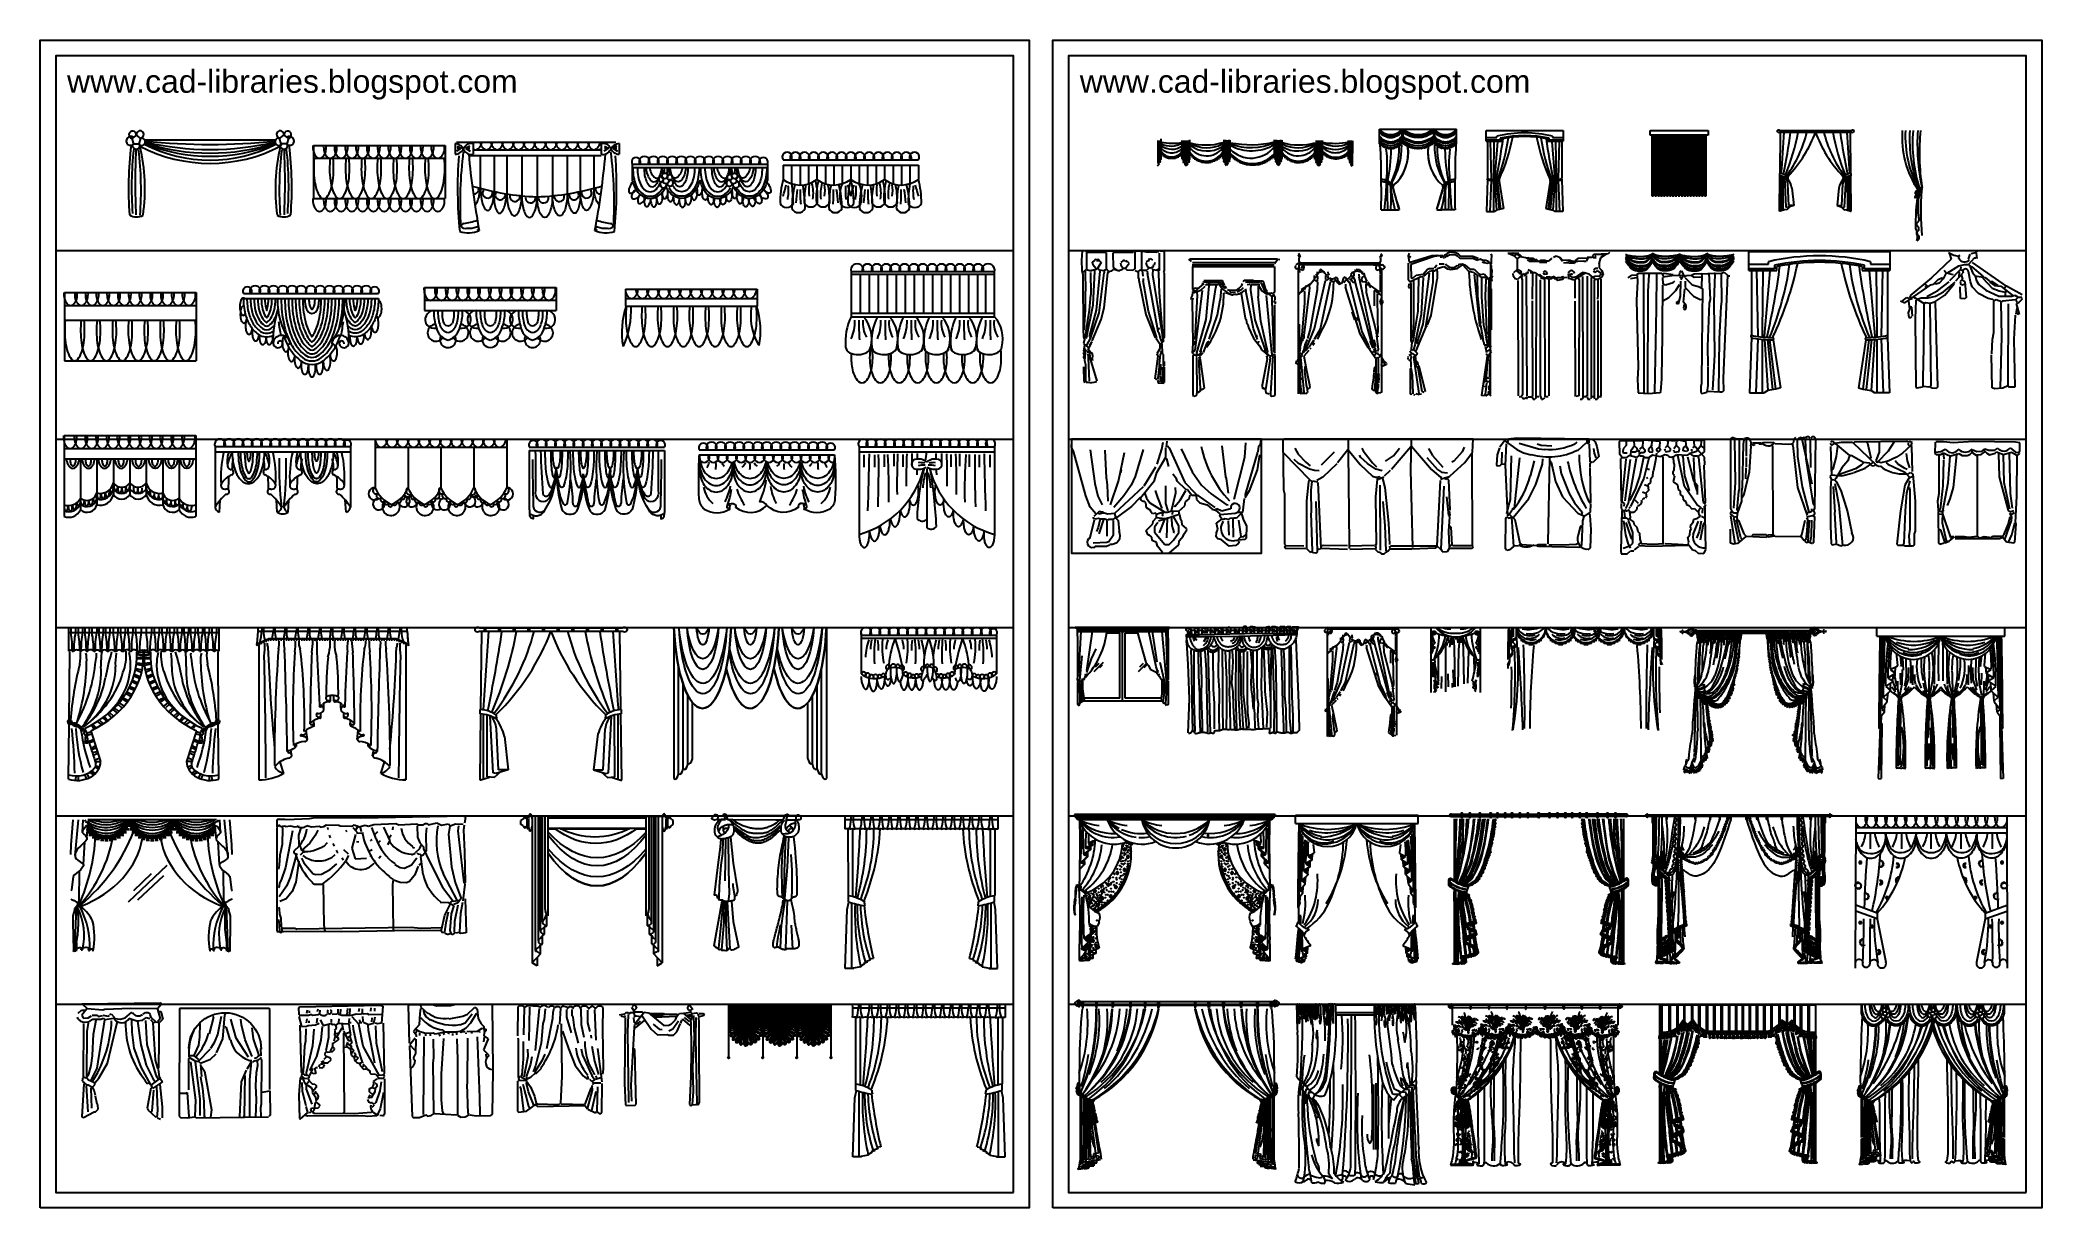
# Model space of a CAD drawing. Header units: inches. Extents: x 8.9 to 51.4, y 16 to 40.8.
import ezdxf

# ---------------------------------------------------------------- set-up
doc = ezdxf.new("R2010")
doc.units = ezdxf.units.IN
doc.header["$MEASUREMENT"] = 0
for name, color, linetype in [('02', 2, 'Continuous'), ('1', 1, 'Continuous'), ('4', 4, 'Continuous'), ('8', 8, 'Continuous'), ('kadrbm', 4, 'Continuous')]:
    doc.layers.add(name, color=color, linetype=linetype)
doc.styles.add('bmmm', font='swissel.ttf')
pattern_1 = [(142.5, (46.047046, 23.586905), (0.00094471, 0.028896496), [0, -0.02279538, 0, -0.02549483, 0, -0.02437006]), (172.5, (46.047046, 23.586905), (-0.02654127, 0.0423236), [0, -0.012297506, 0, -0.020545833, 0, -0.007873403]), (212.5, (46.065493, 23.586905), (-0.04670268, 8.4856e-05), [0, -0.00749848, 0, -0.026994525, 0, -0.03524285]), (222.5, (46.065493, 23.586905), (-0.04508277, 0.01316245), [0, -0.00374924, 0, -0.01769641, 0, -0.020245894])]
pattern_2 = [(37.5, (27.581917, 23.586905), (-0.00094471, 0.028896496), [0, -0.02279538, 0, -0.02549483, 0, -0.02437006]), (7.5, (27.581917, 23.586905), (0.02654127, 0.0423236), [0, -0.012297506, 0, -0.020545833, 0, -0.007873403]), (327.5, (27.56347, 23.586905), (0.04670268, 8.4856e-05), [0, -0.00749848, 0, -0.026994525, 0, -0.03524285]), (317.5, (27.56347, 23.586905), (0.04508277, 0.01316245), [0, -0.00374924, 0, -0.01769641, 0, -0.020245894])]
pattern_3 = [(142.5, (36.10796, 23.697937), (0.00080543, 0.024636354), [0, -0.01943471, 0, -0.02173619, 0, -0.02077724]), (172.5, (36.10796, 23.697937), (-0.02262835, 0.03608394), [0, -0.010484514, 0, -0.01751681, 0, -0.006712646]), (212.5, (36.123687, 23.697937), (-0.03981741, 7.235e-05), [0, -0.006393, 0, -0.02301479, 0, -0.03004708]), (222.5, (36.123687, 23.697937), (-0.03843633, 0.01122194), [0, -0.0031965, 0, -0.01508747, 0, -0.01726109])]
pattern_4 = [(37.5, (29.790433, 23.697937), (-0.00080543, 0.024636354), [0, -0.01943471, 0, -0.02173619, 0, -0.02077724]), (7.5, (29.790433, 23.697937), (0.02262835, 0.03608394), [0, -0.010484514, 0, -0.01751681, 0, -0.006712646]), (327.5, (29.774706, 23.697937), (0.03981741, 7.235e-05), [0, -0.006393, 0, -0.02301479, 0, -0.03004708]), (317.5, (29.774706, 23.697937), (0.03843633, 0.01122194), [0, -0.0031965, 0, -0.01508747, 0, -0.01726109])]

# ---------------------------------------------------------------- blocks, each defined once
blk = doc.blocks.new('kadrbm')
at = {"layer": 'kadrbm', "color": 4}
blk.add_lwpolyline([(0, 0), (0, 24.797), (21, 24.797), (21, 0), (0, 0)], close=True, dxfattribs=at)
blk.add_lwpolyline([(20.663, 0.326), (20.663, 24.46), (0.337, 24.46), (0.337, 0.326), (20.663, 0.326)], dxfattribs=at)
at = {"layer": 'kadrbm', "color": 211, "true_color": 0xf674fb, "style": 'bmmm'}
blk.add_text('www.cad-libraries.blogspot.com', height=0.48513, dxfattribs=at).set_placement((0.573, 23.677))

msp = doc.modelspace()

# ---------------------------------------------------------------- hatches: boundary and pattern name
at = {"layer": '1'}
msp.add_hatch(color=256, dxfattribs=at).paths.add_polyline_path([(33.687, 23.898, 1), (33.625, 23.898, 1)])
h = msp.add_hatch(dxfattribs=at)
h.set_pattern_fill('AR-SAND', color=256, scale=0.000503386, style=0)
h.set_pattern_definition(pattern_3)
h.paths.add_polyline_path([(31.034, 23.389, -0.105378), (31.028, 23.389, -0.508415), (31.011, 23.374, -0.486323), (30.995, 23.36, -0.486642), (30.98, 23.345, -0.590936), (30.959, 23.333, 0.250953), (30.961, 23.33), (31.038, 23.304, -0.245867), (31.04, 23.303)])
h = msp.add_hatch(dxfattribs=at)
h.set_pattern_fill('AR-SAND', color=256, scale=0.000503386, style=0)
h.set_pattern_definition(pattern_3)
h.paths.add_polyline_path([(31.102, 23.563, -0.09209), (31.097, 23.564, -0.536133), (31.078, 23.551), (31.078, 23.55, -0.519163), (31.06, 23.537), (31.059, 23.537, -0.545928), (31.04, 23.524), (31.04, 23.524, -0.532779), (31.021, 23.511), (31.017, 23.508, 0.393423), (31.019, 23.499), (31.061, 23.483, 0.0036), (31.061, 23.483, 0.003679), (31.061, 23.483), (31.105, 23.466, -0.101203), (31.106, 23.465)])
h = msp.add_hatch(dxfattribs=at)
h.set_pattern_fill('AR-SAND', color=256, scale=0.000503386, style=0)
h.set_pattern_definition(pattern_3)
h.paths.add_polyline_path([(31.162, 23.759, -0.002213), (31.165, 23.761, 1.261236), (31.194, 23.774, -0.003851), (31.198, 23.775, 0.308551), (31.21, 23.763, -0.033454), (31.209, 23.705), (31.209, 23.705, 0.123261), (31.209, 23.705), (31.125, 23.724, -0.404905), (31.121, 23.733, 0.903782), (31.142, 23.748, -0.000451), (31.142, 23.748, 1.367822)])
h.paths.add_polyline_path([(31.058, 23.64, -0.022469), (31.057, 23.641), (31.062, 23.643, 0.696493), (31.086, 23.653), (31.087, 23.653, 0.706726), (31.111, 23.663), (31.112, 23.664, 0.744617), (31.136, 23.674), (31.136, 23.674, 0.653987), (31.16, 23.683), (31.16, 23.684, 0.158064), (31.168, 23.68), (31.172, 23.618)])
h = msp.add_hatch(dxfattribs=at)
h.set_pattern_fill('AR-SAND', color=256, scale=0.000503386, style=0)
h.set_pattern_definition(pattern_4)
h.paths.add_polyline_path([(34.736, 23.759, 0.002213), (34.734, 23.761, -1.261236), (34.704, 23.774, 0.003851), (34.7, 23.775, -0.308551), (34.688, 23.763, 0.033454), (34.689, 23.705), (34.689, 23.705, -0.123261), (34.69, 23.705), (34.773, 23.724, 0.404905), (34.777, 23.733, -0.903782), (34.757, 23.748, 0.000451), (34.756, 23.748, -1.367822)])
h.paths.add_polyline_path([(34.841, 23.64, 0.022469), (34.841, 23.641), (34.836, 23.643, -0.696493), (34.812, 23.653), (34.812, 23.653, -0.706726), (34.788, 23.663), (34.787, 23.664, -0.744617), (34.763, 23.674), (34.762, 23.674, -0.653987), (34.739, 23.683), (34.738, 23.684, -0.158064), (34.731, 23.68), (34.727, 23.618)])
h = msp.add_hatch(dxfattribs=at)
h.set_pattern_fill('AR-SAND', color=256, scale=0.000503386, style=0)
h.set_pattern_definition(pattern_4)
h.paths.add_polyline_path([(34.796, 23.563, 0.09209), (34.801, 23.564, 0.536133), (34.82, 23.551), (34.82, 23.55, 0.519163), (34.839, 23.537), (34.839, 23.537, 0.545928), (34.858, 23.524), (34.859, 23.524, 0.532779), (34.877, 23.511), (34.881, 23.508, -0.393423), (34.88, 23.499), (34.837, 23.483, -0.0036), (34.837, 23.483, -0.003679), (34.837, 23.483), (34.794, 23.466, 0.101203), (34.793, 23.465)])
h = msp.add_hatch(dxfattribs=at)
h.set_pattern_fill('AR-SAND', color=256, scale=0.000503386, style=0)
h.set_pattern_definition(pattern_4)
h.paths.add_polyline_path([(34.865, 23.389, 0.105378), (34.87, 23.389, 0.508415), (34.887, 23.374, 0.486323), (34.903, 23.36, 0.486642), (34.919, 23.345, 0.590936), (34.939, 23.333, -0.250953), (34.938, 23.33), (34.86, 23.304, 0.245867), (34.859, 23.303)])
h = msp.add_hatch(dxfattribs=at)
h.set_pattern_fill('AR-SAND', color=256, scale=0.000503386, style=0)
h.set_pattern_definition([(142.5, (36.10796, 23.499036), (0.00080543, 0.024636354), [0, -0.01943471, 0, -0.02173619, 0, -0.02077724]), (172.5, (36.10796, 23.499036), (-0.02262835, 0.03608394), [0, -0.010484514, 0, -0.01751681, 0, -0.006712646]), (212.5, (36.123687, 23.499036), (-0.03981741, 7.2346e-05), [0, -0.006392996, 0, -0.02301479, 0, -0.03004708]), (222.5, (36.123687, 23.499036), (-0.03843633, 0.01122194), [0, -0.0031965, 0, -0.01508747, 0, -0.01726109])])
h.paths.add_polyline_path([(31.021, 21.733, 0.420942), (31.019, 21.719, 0.117727), (31.114, 21.653, -0.139443), (31.116, 21.653), (31.119, 21.781, -0.116669)])
h.paths.add_polyline_path([(31.059, 21.459, -0.420641), (31.068, 21.449), (31.076, 21.597, -0.048778), (30.975, 21.5, 0.466885), (30.975, 21.49, 0.049498)])
h.paths.add_polyline_path([(30.998, 21.355, -0.026082), (30.929, 21.28, 0.201984), (30.92, 21.266, -0.000088), (30.92, 21.262, 0.329056), (30.935, 21.243, 0.122153), (30.995, 21.25)])
h = msp.add_hatch(dxfattribs=at)
h.set_pattern_fill('AR-SAND', color=256, scale=0.000503386, style=0)
h.set_pattern_definition([(37.5, (29.790433, 23.499036), (-0.00080543, 0.024636354), [0, -0.01943471, 0, -0.02173619, 0, -0.02077724]), (7.5, (29.790433, 23.499036), (0.02262835, 0.03608394), [0, -0.010484514, 0, -0.01751681, 0, -0.006712646]), (327.5, (29.774706, 23.499036), (0.03981741, 7.2346e-05), [0, -0.006392996, 0, -0.02301479, 0, -0.03004708]), (317.5, (29.774706, 23.499036), (0.03843633, 0.01122194), [0, -0.0031965, 0, -0.01508747, 0, -0.01726109])])
h.paths.add_polyline_path([(34.877, 21.733, -0.420942), (34.88, 21.719, -0.117727), (34.784, 21.653, 0.139443), (34.783, 21.653), (34.78, 21.781, 0.116669)])
h.paths.add_polyline_path([(34.839, 21.459, 0.420641), (34.83, 21.449), (34.822, 21.597, 0.048778), (34.924, 21.5, -0.466885), (34.923, 21.49, -0.049498)])
h.paths.add_polyline_path([(34.9, 21.355, 0.026082), (34.97, 21.28, -0.201984), (34.978, 21.266, 0.000088), (34.978, 21.262, -0.329056), (34.963, 21.243, -0.122153), (34.903, 21.25)])
at = {"layer": '8'}
h = msp.add_hatch(dxfattribs=at)
h.set_pattern_fill('AR-SAND', color=256, scale=0.000590431, style=0)
h.set_pattern_definition(pattern_2)
h.paths.add_polyline_path([(35.583, 22.418), (35.561, 22.379), (35.58, 22.374, -0.003692)])
h.paths.add_polyline_path([(35.613, 22.605), (35.588, 22.574, 0.165481), (35.586, 22.558), (35.608, 22.464)])
h.paths.add_polyline_path([(35.677, 22.811), (35.616, 22.736, 0.166954), (35.618, 22.724), (35.667, 22.679)])
h.paths.add_polyline_path([(35.735, 23.029), (35.652, 22.951, 0.361718), (35.651, 22.941), (35.718, 22.878)])
h.paths.add_polyline_path([(35.78, 23.211), (35.691, 23.154, 0.160326), (35.691, 23.145), (35.772, 23.08), (35.777, 23.073)])
h.paths.add_polyline_path([(35.827, 23.364), (35.733, 23.308, 0.371413), (35.733, 23.301), (35.82, 23.248, -0.25682), (35.823, 23.243)])
h.paths.add_polyline_path([(35.872, 23.503), (35.784, 23.46, 0.232385), (35.78, 23.451), (35.865, 23.396)])
h = msp.add_hatch(dxfattribs=at)
h.set_pattern_fill('AR-SAND', color=256, scale=0.000590431, style=0)
h.set_pattern_definition(pattern_1)
h.paths.add_polyline_path([(38.046, 22.418), (38.068, 22.379), (38.049, 22.374, 0.003692)])
h.paths.add_polyline_path([(38.016, 22.605), (38.041, 22.574, -0.165481), (38.043, 22.558), (38.021, 22.464)])
h.paths.add_polyline_path([(37.952, 22.811), (38.013, 22.736, -0.166954), (38.011, 22.724), (37.962, 22.679)])
h.paths.add_polyline_path([(37.894, 23.029), (37.977, 22.951, -0.361718), (37.978, 22.941), (37.911, 22.878)])
h.paths.add_polyline_path([(37.849, 23.211), (37.938, 23.154, -0.160326), (37.938, 23.145), (37.856, 23.08), (37.852, 23.073)])
h.paths.add_polyline_path([(37.802, 23.364), (37.896, 23.308, -0.371413), (37.896, 23.301), (37.809, 23.248, 0.25682), (37.806, 23.243)])
h.paths.add_polyline_path([(37.757, 23.503), (37.845, 23.46, -0.232385), (37.849, 23.451), (37.764, 23.396)])
h = msp.add_hatch(dxfattribs=at)
h.set_pattern_fill('AR-SAND', color=256, scale=0.000590431, style=0)
h.set_pattern_definition(pattern_2)
h.paths.add_polyline_path([(35.774, 21.536), (35.674, 21.497, 0.533182), (35.671, 21.481), (35.765, 21.417, -0.262066), (35.769, 21.409)])
h.paths.add_polyline_path([(35.743, 21.394), (35.671, 21.367, 0.397288), (35.67, 21.351), (35.746, 21.324)])
h.paths.add_polyline_path([(35.709, 21.269), (35.665, 21.256, 0.706038), (35.665, 21.246), (35.708, 21.231)])
h.paths.add_polyline_path([(35.533, 21.281), (35.532, 21.234), (35.643, 21.2, 0.194105)])
h = msp.add_hatch(dxfattribs=at)
h.set_pattern_fill('AR-SAND', color=256, scale=0.000590431, style=0)
h.set_pattern_definition(pattern_1)
h.paths.add_polyline_path([(37.855, 21.536), (37.955, 21.497, -0.533182), (37.958, 21.481), (37.864, 21.417, 0.262066), (37.86, 21.409)])
h.paths.add_polyline_path([(37.885, 21.394), (37.958, 21.367, -0.397288), (37.959, 21.351), (37.883, 21.324)])
h.paths.add_polyline_path([(37.92, 21.269), (37.964, 21.256, -0.706038), (37.964, 21.246), (37.921, 21.231)])
h.paths.add_polyline_path([(38.096, 21.281), (38.097, 21.234), (37.986, 21.2, -0.194105)])

# ---------------------------------------------------------------- linework, layer by layer
at = {"layer": '02'}
for p, q in [((37.299, 38.899), (38.934, 38.899)), ((37.299, 38.586), (37.299, 38.899)), ((37.769, 38.899), (37.769, 38.621)), ((37.789, 38.899), (37.789, 38.621)), ((38.443, 38.899), (38.443, 38.621)), ((38.464, 38.899), (38.464, 38.621)), ((38.934, 38.617), (38.934, 38.899)), ((39.561, 38.87), (41.196, 38.87)), ((39.561, 38.639), (39.561, 38.87)), ((39.561, 38.718), (39.789, 38.718)), ((39.789, 38.718), (39.789, 38.747)), ((39.858, 38.703), (39.858, 38.66)), ((39.884, 38.639), (39.884, 38.687)), ((40.873, 38.687), (40.873, 38.639)), ((40.899, 38.66), (40.899, 38.703)), ((40.969, 38.747), (40.969, 38.718)), ((40.969, 38.718), (41.196, 38.718)), ((41.196, 38.87), (41.196, 38.639)), ((43.042, 38.87), (44.271, 38.87)), ((43.042, 38.769), (43.042, 38.87)), ((44.271, 38.769), (43.042, 38.769)), ((43.08, 38.769), (43.08, 37.478)), ((43.117, 37.478), (43.117, 38.769)), ((43.142, 38.769), (43.142, 37.478)), ((43.179, 37.478), (43.179, 38.769)), ((43.203, 38.769), (43.203, 37.478)), ((43.241, 37.478), (43.241, 38.769)), ((43.265, 38.769), (43.265, 37.478)), ((43.303, 37.478), (43.303, 38.769)), ((43.327, 38.769), (43.327, 37.478)), ((43.365, 37.478), (43.365, 38.769)), ((43.389, 38.769), (43.389, 37.478)), ((43.427, 37.478), (43.427, 38.769)), ((43.451, 38.769), (43.451, 37.478)), ((43.488, 37.478), (43.488, 38.769)), ((43.513, 38.769), (43.513, 37.478)), ((43.55, 37.478), (43.55, 38.769)), ((43.575, 38.769), (43.575, 37.478)), ((43.612, 37.478), (43.612, 38.769)), ((43.637, 38.769), (43.637, 37.478)), ((43.674, 37.478), (43.674, 38.769)), ((43.699, 38.769), (43.699, 37.478)), ((43.736, 37.478), (43.736, 38.769)), ((43.761, 38.769), (43.761, 37.478)), ((43.798, 37.478), (43.798, 38.769)), ((43.823, 38.769), (43.823, 37.478)), ((43.86, 37.478), (43.86, 38.769)), ((43.885, 38.769), (43.885, 37.478)), ((43.922, 37.478), (43.922, 38.769)), ((43.947, 38.769), (43.947, 37.478)), ((43.984, 37.478), (43.984, 38.769)), ((44.009, 38.769), (44.009, 37.478)), ((44.046, 37.478), (44.046, 38.769)), ((44.071, 38.769), (44.071, 37.478)), ((44.108, 37.478), (44.108, 38.769)), ((44.133, 38.769), (44.133, 37.478)), ((44.17, 37.478), (44.17, 38.769)), ((44.195, 38.769), (44.195, 37.478)), ((44.232, 37.478), (44.232, 38.769)), ((44.271, 38.87), (44.271, 38.769)), ((45.787, 38.872), (47.321, 38.872)), ((45.787, 38.835), (47.321, 38.835)), ((45.8, 37.953), (45.81, 38.835)), ((45.837, 38.833), (45.837, 38.875)), ((45.851, 38.875), (45.851, 38.833)), ((45.995, 38.833), (45.995, 38.875)), ((46.008, 38.875), (46.008, 38.833)), ((46.152, 38.833), (46.152, 38.875)), ((46.165, 38.875), (46.165, 38.833)), ((46.309, 38.833), (46.309, 38.875)), ((46.322, 38.875), (46.322, 38.833)), ((46.467, 38.833), (46.467, 38.875)), ((46.48, 38.875), (46.48, 38.833)), ((46.624, 38.833), (46.624, 38.875)), ((46.637, 38.875), (46.637, 38.833)), ((46.781, 38.833), (46.781, 38.875)), ((46.794, 38.875), (46.794, 38.833)), ((46.938, 38.833), (46.938, 38.875)), ((46.952, 38.875), (46.952, 38.833)), ((47.096, 38.833), (47.096, 38.875)), ((47.109, 38.875), (47.109, 38.833)), ((47.253, 38.833), (47.253, 38.875)), ((47.266, 38.875), (47.266, 38.833)), ((47.304, 37.953), (47.294, 38.835)), ((11.081, 38.67), (13.863, 38.67)), ((14.664, 38.552), (17.46, 38.552)), ((17.672, 38.591), (17.672, 38.363)), ((17.803, 38.494), (17.705, 38.428)), ((17.716, 38.537), (17.803, 38.494)), ((17.803, 38.494), (17.716, 38.494)), ((17.982, 38.537), (17.895, 38.494)), ((17.895, 38.494), (17.993, 38.428)), ((17.895, 38.494), (17.982, 38.494)), ((18.053, 38.591), (18.053, 38.363)), ((18.053, 38.461), (20.772, 38.461)), ((18.205, 38.331), (18.205, 37.641)), ((18.499, 38.331), (18.499, 37.572)), ((18.771, 38.331), (18.771, 37.523)), ((19.086, 38.331), (19.086, 37.483)), ((19.413, 38.331), (19.413, 37.461)), ((19.739, 38.331), (19.739, 37.483)), ((20.054, 38.331), (20.054, 37.523)), ((20.326, 38.331), (20.326, 37.572)), ((20.62, 38.331), (20.62, 37.641)), ((20.772, 38.591), (20.772, 38.363)), ((20.93, 38.494), (20.833, 38.428)), ((20.843, 38.537), (20.93, 38.494)), ((20.93, 38.494), (20.843, 38.494)), ((21.109, 38.537), (21.022, 38.494)), ((21.022, 38.494), (21.12, 38.428)), ((21.022, 38.494), (21.109, 38.494)), ((21.153, 38.591), (21.153, 38.363)), ((32.597, 38.177), (32.597, 38.653)), ((32.627, 38.237), (32.627, 38.653)), ((32.677, 38.399), (32.662, 38.399)), ((32.664, 38.399), (32.664, 38.367)), ((32.668, 38.417), (32.668, 38.407)), ((32.669, 38.399), (32.669, 38.368)), ((32.671, 38.415), (32.671, 38.407)), ((32.673, 38.399), (32.673, 38.368)), ((32.677, 38.399), (32.677, 38.368)), ((32.697, 38.374), (32.682, 38.374)), ((32.682, 38.374), (32.682, 38.343)), ((32.688, 38.392), (32.688, 38.382)), ((32.689, 38.374), (32.689, 38.343)), ((32.692, 38.374), (32.692, 38.343)), ((32.697, 38.374), (32.697, 38.343)), ((32.705, 38.351), (32.705, 38.32)), ((32.72, 38.351), (32.705, 38.351)), ((32.707, 38.351), (32.707, 38.319)), ((32.711, 38.369), (32.711, 38.359)), ((32.712, 38.351), (32.712, 38.32)), ((32.714, 38.367), (32.714, 38.359)), ((32.718, 38.351), (32.718, 38.32)), ((32.749, 38.33), (32.734, 38.33)), ((32.735, 38.33), (32.735, 38.298)), ((32.74, 38.348), (32.74, 38.337)), ((32.741, 38.33), (32.741, 38.298)), ((32.743, 38.347), (32.743, 38.337)), ((32.744, 38.33), (32.744, 38.298)), ((32.749, 38.33), (32.749, 38.299)), ((32.779, 38.315), (32.764, 38.315)), ((32.766, 38.315), (32.766, 38.283)), ((32.768, 38.315), (32.768, 38.283)), ((32.77, 38.332), (32.77, 38.322)), ((32.771, 38.315), (32.771, 38.283)), ((32.773, 38.331), (32.773, 38.322)), ((32.779, 38.315), (32.779, 38.284)), ((32.793, 38.302), (32.793, 38.271)), ((32.808, 38.302), (32.793, 38.302)), ((32.798, 38.302), (32.798, 38.27)), ((32.799, 38.319), (32.799, 38.309)), ((32.802, 38.319), (32.802, 38.309)), ((32.804, 38.302), (32.804, 38.27)), ((32.808, 38.302), (32.808, 38.271)), ((32.837, 38.293), (32.822, 38.293)), ((32.824, 38.293), (32.824, 38.261)), ((32.826, 38.293), (32.826, 38.261)), ((32.828, 38.311), (32.828, 38.3)), ((32.831, 38.311), (32.831, 38.3)), ((32.835, 38.293), (32.835, 38.261)), ((32.837, 38.293), (32.837, 38.262)), ((32.874, 38.291), (32.859, 38.291)), ((32.861, 38.291), (32.861, 38.259)), ((32.863, 38.29), (32.863, 38.259)), ((32.865, 38.308), (32.865, 38.298)), ((32.867, 38.29), (32.867, 38.259)), ((32.868, 38.309), (32.868, 38.298)), ((32.874, 38.291), (32.874, 38.259)), ((32.911, 38.289), (32.896, 38.289)), ((32.898, 38.289), (32.898, 38.257)), ((32.904, 38.289), (32.904, 38.258)), ((32.906, 38.308), (32.906, 38.297)), ((32.907, 38.289), (32.907, 38.258)), ((32.911, 38.289), (32.911, 38.258)), ((32.93, 38.294), (32.93, 38.263)), ((32.945, 38.294), (32.93, 38.294)), ((32.935, 38.294), (32.935, 38.263)), ((32.94, 38.312), (32.94, 38.302)), ((32.941, 38.294), (32.941, 38.263)), ((32.945, 38.294), (32.945, 38.263)), ((32.966, 38.305), (32.966, 38.274)), ((32.981, 38.305), (32.966, 38.305)), ((32.97, 38.305), (32.97, 38.274)), ((32.973, 38.305), (32.973, 38.274)), ((32.975, 38.322), (32.975, 38.312)), ((32.981, 38.305), (32.981, 38.274)), ((33.001, 38.319), (33.001, 38.288)), ((33.016, 38.319), (33.001, 38.319)), ((33.002, 38.319), (33.002, 38.287)), ((33.007, 38.337), (33.007, 38.327)), ((33.008, 38.319), (33.008, 38.288)), ((33.014, 38.319), (33.014, 38.288)), ((33.048, 38.341), (33.032, 38.341)), ((33.034, 38.341), (33.034, 38.309)), ((33.037, 38.341), (33.037, 38.31)), ((33.038, 38.358), (33.038, 38.349)), ((33.042, 38.36), (33.042, 38.349)), ((33.046, 38.341), (33.046, 38.31)), ((33.048, 38.341), (33.048, 38.31)), ((33.077, 38.363), (33.062, 38.363)), ((33.064, 38.363), (33.064, 38.332)), ((33.068, 38.382), (33.068, 38.371)), ((33.07, 38.363), (33.07, 38.332)), ((33.071, 38.385), (33.071, 38.371)), ((33.073, 38.363), (33.073, 38.332)), ((33.077, 38.363), (33.077, 38.332)), ((33.105, 38.396), (33.09, 38.396)), ((33.09, 38.396), (33.09, 38.365)), ((33.092, 38.396), (33.092, 38.364)), ((33.096, 38.414), (33.096, 38.404)), ((33.097, 38.396), (33.097, 38.365)), ((33.099, 38.417), (33.099, 38.404)), ((33.103, 38.396), (33.103, 38.365)), ((33.145, 38.239), (33.145, 38.654)), ((33.175, 38.179), (33.175, 38.654)), ((33.21, 38.179), (33.21, 38.654)), ((33.24, 38.239), (33.24, 38.654)), ((33.302, 38.36), (33.287, 38.36)), ((33.289, 38.36), (33.289, 38.328)), ((33.293, 38.379), (33.293, 38.367)), ((33.295, 38.36), (33.295, 38.328)), ((33.297, 38.374), (33.297, 38.367)), ((33.301, 38.36), (33.301, 38.328)), ((33.302, 38.36), (33.302, 38.329)), ((33.334, 38.324), (33.319, 38.324)), ((33.321, 38.323), (33.321, 38.292)), ((33.323, 38.323), (33.323, 38.292)), ((33.325, 38.343), (33.325, 38.331)), ((33.326, 38.323), (33.326, 38.292)), ((33.328, 38.339), (33.328, 38.331)), ((33.334, 38.324), (33.334, 38.292)), ((33.364, 38.297), (33.349, 38.297)), ((33.351, 38.297), (33.351, 38.266)), ((33.353, 38.297), (33.353, 38.266)), ((33.355, 38.314), (33.355, 38.305)), ((33.357, 38.297), (33.357, 38.266)), ((33.358, 38.312), (33.358, 38.305)), ((33.362, 38.297), (33.362, 38.265)), ((33.39, 38.277), (33.375, 38.277)), ((33.375, 38.277), (33.375, 38.246)), ((33.38, 38.277), (33.38, 38.246)), ((33.383, 38.277), (33.383, 38.246)), ((33.385, 38.292), (33.385, 38.285)), ((33.386, 38.277), (33.386, 38.246)), ((33.43, 38.253), (33.415, 38.253)), ((33.415, 38.253), (33.415, 38.222)), ((33.417, 38.253), (33.417, 38.222)), ((33.421, 38.27), (33.421, 38.261)), ((33.424, 38.268), (33.424, 38.261)), ((33.426, 38.253), (33.426, 38.222)), ((33.428, 38.253), (33.428, 38.221)), ((33.457, 38.252), (33.457, 38.241)), ((33.801, 38.261), (33.801, 38.253)), ((33.804, 38.263), (33.804, 38.253)), ((33.844, 38.265), (33.829, 38.265)), ((33.831, 38.265), (33.831, 38.234)), ((33.833, 38.265), (33.833, 38.234)), ((33.835, 38.28), (33.835, 38.273)), ((33.838, 38.282), (33.838, 38.273)), ((33.84, 38.265), (33.84, 38.234)), ((33.842, 38.265), (33.842, 38.233)), ((33.877, 38.288), (33.862, 38.288)), ((33.862, 38.288), (33.862, 38.256)), ((33.867, 38.287), (33.867, 38.256)), ((33.868, 38.303), (33.868, 38.295)), ((33.871, 38.305), (33.871, 38.295)), ((33.875, 38.288), (33.875, 38.256)), ((33.877, 38.288), (33.877, 38.256)), ((33.908, 38.314), (33.893, 38.314)), ((33.893, 38.314), (33.893, 38.283)), ((33.897, 38.314), (33.897, 38.283)), ((33.899, 38.329), (33.899, 38.322)), ((33.902, 38.332), (33.902, 38.322)), ((33.904, 38.314), (33.904, 38.283)), ((33.906, 38.314), (33.906, 38.283)), ((33.936, 38.342), (33.921, 38.342)), ((33.921, 38.342), (33.921, 38.311)), ((33.929, 38.342), (33.929, 38.311)), ((33.93, 38.36), (33.93, 38.35)), ((33.934, 38.342), (33.934, 38.31)), ((33.936, 38.342), (33.936, 38.311)), ((33.957, 38.367), (33.942, 38.367)), ((33.944, 38.366), (33.944, 38.335)), ((33.946, 38.366), (33.946, 38.335)), ((33.951, 38.387), (33.951, 38.374)), ((33.955, 38.367), (33.955, 38.335)), ((33.957, 38.367), (33.957, 38.335)), ((34.001, 38.253), (34.001, 38.668)), ((34.031, 38.193), (34.031, 38.668)), ((34.064, 38.663), (34.066, 38.193)), ((34.095, 38.668), (34.096, 38.253)), ((34.153, 38.349), (34.138, 38.349)), ((34.14, 38.349), (34.14, 38.318)), ((34.143, 38.349), (34.143, 38.318)), ((34.144, 38.37), (34.144, 38.357)), ((34.147, 38.367), (34.147, 38.357)), ((34.149, 38.349), (34.149, 38.318)), ((34.151, 38.349), (34.151, 38.318)), ((34.181, 38.322), (34.166, 38.322)), ((34.166, 38.322), (34.166, 38.291)), ((34.168, 38.322), (34.168, 38.291)), ((34.173, 38.322), (34.173, 38.291)), ((34.175, 38.338), (34.175, 38.33)), ((34.181, 38.322), (34.181, 38.291)), ((34.21, 38.293), (34.195, 38.293)), ((34.195, 38.293), (34.195, 38.262)), ((34.197, 38.293), (34.197, 38.262)), ((34.201, 38.314), (34.201, 38.301)), ((34.203, 38.293), (34.203, 38.262)), ((34.204, 38.312), (34.204, 38.301)), ((34.208, 38.293), (34.208, 38.261)), ((34.24, 38.269), (34.225, 38.269)), ((34.225, 38.269), (34.225, 38.238)), ((34.23, 38.269), (34.23, 38.238)), ((34.231, 38.29), (34.231, 38.277)), ((34.233, 38.269), (34.233, 38.238)), ((34.24, 38.269), (34.24, 38.238)), ((34.263, 38.267), (34.263, 38.255)), ((34.266, 38.265), (34.266, 38.255)), ((34.929, 38.262), (34.929, 38.253)), ((34.933, 38.264), (34.933, 38.253)), ((34.97, 38.267), (34.955, 38.267)), ((34.955, 38.267), (34.955, 38.236)), ((34.96, 38.267), (34.96, 38.236)), ((34.963, 38.267), (34.963, 38.236)), ((34.965, 38.286), (34.965, 38.275)), ((34.97, 38.267), (34.97, 38.236)), ((35.001, 38.291), (34.986, 38.291)), ((34.986, 38.291), (34.986, 38.26)), ((34.99, 38.291), (34.99, 38.26)), ((34.993, 38.291), (34.993, 38.26)), ((34.995, 38.31), (34.995, 38.299)), ((35.001, 38.291), (35.001, 38.26)), ((35.03, 38.317), (35.015, 38.317)), ((35.015, 38.317), (35.015, 38.286)), ((35.017, 38.317), (35.017, 38.285)), ((35.021, 38.333), (35.021, 38.325)), ((35.022, 38.317), (35.022, 38.286)), ((35.024, 38.336), (35.024, 38.325)), ((35.03, 38.317), (35.03, 38.286)), ((35.058, 38.345), (35.043, 38.345)), ((35.043, 38.345), (35.043, 38.314)), ((35.047, 38.345), (35.047, 38.313)), ((35.049, 38.362), (35.049, 38.352)), ((35.052, 38.364), (35.052, 38.352)), ((35.053, 38.345), (35.053, 38.313)), ((35.058, 38.345), (35.058, 38.314)), ((35.104, 38.668), (35.103, 38.253)), ((35.135, 38.663), (35.134, 38.193)), ((35.167, 38.663), (35.168, 38.193)), ((35.197, 38.668), (35.198, 38.253)), ((35.239, 38.367), (35.239, 38.335)), ((35.254, 38.367), (35.239, 38.367)), ((35.243, 38.366), (35.243, 38.335)), ((35.245, 38.387), (35.245, 38.374)), ((35.248, 38.383), (35.248, 38.374)), ((35.249, 38.366), (35.249, 38.335)), ((35.252, 38.366), (35.252, 38.335)), ((35.275, 38.342), (35.26, 38.342)), ((35.26, 38.342), (35.26, 38.311)), ((35.261, 38.342), (35.261, 38.31)), ((35.266, 38.36), (35.266, 38.35)), ((35.267, 38.342), (35.267, 38.311)), ((35.269, 38.357), (35.269, 38.35)), ((35.273, 38.342), (35.273, 38.311)), ((35.303, 38.314), (35.288, 38.314)), ((35.29, 38.314), (35.29, 38.283)), ((35.292, 38.314), (35.292, 38.283)), ((35.294, 38.332), (35.294, 38.322)), ((35.297, 38.329), (35.297, 38.322)), ((35.298, 38.314), (35.298, 38.283)), ((35.303, 38.314), (35.303, 38.283)), ((35.334, 38.288), (35.319, 38.288)), ((35.32, 38.288), (35.32, 38.256)), ((35.325, 38.305), (35.325, 38.295)), ((35.326, 38.287), (35.326, 38.256)), ((35.328, 38.303), (35.328, 38.295)), ((35.329, 38.287), (35.329, 38.256)), ((35.332, 38.287), (35.332, 38.256)), ((35.367, 38.265), (35.352, 38.265)), ((35.352, 38.265), (35.352, 38.234)), ((35.356, 38.265), (35.356, 38.234)), ((35.358, 38.282), (35.358, 38.273)), ((35.361, 38.28), (35.361, 38.273)), ((35.365, 38.265), (35.365, 38.234)), ((35.367, 38.265), (35.367, 38.234)), ((35.392, 38.263), (35.392, 38.253)), ((35.736, 38.251), (35.736, 38.241)), ((35.739, 38.252), (35.739, 38.241)), ((35.781, 38.253), (35.766, 38.253)), ((35.766, 38.253), (35.766, 38.222)), ((35.768, 38.253), (35.768, 38.221)), ((35.773, 38.253), (35.773, 38.222)), ((35.775, 38.27), (35.775, 38.261)), ((35.779, 38.253), (35.779, 38.222)), ((35.781, 38.253), (35.781, 38.222)), ((35.82, 38.277), (35.805, 38.277)), ((35.805, 38.277), (35.805, 38.246)), ((35.809, 38.277), (35.809, 38.246)), ((35.811, 38.292), (35.811, 38.285)), ((35.816, 38.277), (35.816, 38.246)), ((35.82, 38.277), (35.82, 38.246)), ((35.847, 38.297), (35.832, 38.297)), ((35.836, 38.297), (35.836, 38.266)), ((35.839, 38.297), (35.839, 38.266)), ((35.841, 38.314), (35.841, 38.305)), ((35.842, 38.297), (35.842, 38.266)), ((35.847, 38.297), (35.847, 38.266)), ((35.877, 38.324), (35.862, 38.324)), ((35.864, 38.324), (35.864, 38.292)), ((35.868, 38.339), (35.868, 38.331)), ((35.87, 38.323), (35.87, 38.292)), ((35.871, 38.343), (35.871, 38.331)), ((35.873, 38.323), (35.873, 38.292)), ((35.877, 38.324), (35.877, 38.292)), ((35.908, 38.36), (35.893, 38.36)), ((35.893, 38.36), (35.893, 38.329)), ((35.898, 38.36), (35.898, 38.328)), ((35.899, 38.374), (35.899, 38.367)), ((35.902, 38.379), (35.902, 38.367)), ((35.904, 38.36), (35.904, 38.328)), ((35.906, 38.36), (35.906, 38.328)), ((35.956, 38.239), (35.956, 38.654)), ((35.986, 38.179), (35.986, 38.654)), ((36.02, 38.179), (36.02, 38.654)), ((36.051, 38.239), (36.051, 38.654)), ((36.106, 38.401), (36.091, 38.401)), ((36.091, 38.401), (36.091, 38.37)), ((36.095, 38.401), (36.095, 38.37)), ((36.097, 38.422), (36.097, 38.409)), ((36.098, 38.401), (36.098, 38.37)), ((36.102, 38.401), (36.102, 38.37)), ((36.134, 38.373), (36.118, 38.373)), ((36.121, 38.373), (36.121, 38.342)), ((36.123, 38.373), (36.123, 38.342)), ((36.124, 38.394), (36.124, 38.381)), ((36.126, 38.373), (36.126, 38.342)), ((36.128, 38.391), (36.128, 38.381)), ((36.132, 38.373), (36.132, 38.341)), ((36.163, 38.351), (36.148, 38.351)), ((36.15, 38.35), (36.15, 38.319)), ((36.154, 38.37), (36.154, 38.358)), ((36.156, 38.35), (36.156, 38.319)), ((36.157, 38.367), (36.157, 38.358)), ((36.159, 38.35), (36.159, 38.319)), ((36.163, 38.351), (36.163, 38.319)), ((36.195, 38.329), (36.18, 38.329)), ((36.18, 38.329), (36.18, 38.298)), ((36.185, 38.329), (36.185, 38.298)), ((36.188, 38.329), (36.188, 38.298)), ((36.189, 38.347), (36.189, 38.337)), ((36.195, 38.329), (36.195, 38.298)), ((36.215, 38.313), (36.215, 38.282)), ((36.23, 38.313), (36.215, 38.313)), ((36.22, 38.313), (36.22, 38.282)), ((36.223, 38.313), (36.223, 38.282)), ((36.224, 38.329), (36.224, 38.321)), ((36.226, 38.313), (36.226, 38.282)), ((36.265, 38.3), (36.25, 38.3)), ((36.25, 38.3), (36.25, 38.268)), ((36.252, 38.299), (36.252, 38.268)), ((36.256, 38.317), (36.256, 38.307)), ((36.258, 38.299), (36.258, 38.268)), ((36.261, 38.299), (36.261, 38.268)), ((36.299, 38.289), (36.284, 38.289)), ((36.284, 38.289), (36.284, 38.258)), ((36.286, 38.289), (36.286, 38.258)), ((36.29, 38.308), (36.29, 38.297)), ((36.293, 38.307), (36.293, 38.297)), ((36.295, 38.289), (36.295, 38.258)), ((36.298, 38.289), (36.298, 38.257)), ((36.337, 38.284), (36.322, 38.284)), ((36.324, 38.283), (36.324, 38.252)), ((36.327, 38.302), (36.327, 38.291)), ((36.329, 38.283), (36.329, 38.252)), ((36.335, 38.284), (36.335, 38.252)), ((36.337, 38.284), (36.337, 38.252)), ((36.374, 38.281), (36.359, 38.281)), ((36.361, 38.281), (36.361, 38.249)), ((36.363, 38.281), (36.363, 38.249)), ((36.364, 38.299), (36.364, 38.288)), ((36.366, 38.281), (36.366, 38.249)), ((36.368, 38.299), (36.368, 38.288)), ((36.372, 38.281), (36.372, 38.249)), ((36.396, 38.284), (36.396, 38.252)), ((36.411, 38.284), (36.396, 38.284)), ((36.398, 38.283), (36.398, 38.252)), ((36.404, 38.283), (36.404, 38.252)), ((36.405, 38.301), (36.405, 38.291)), ((36.407, 38.283), (36.407, 38.252)), ((36.411, 38.284), (36.411, 38.252)), ((36.444, 38.289), (36.429, 38.289)), ((36.431, 38.289), (36.431, 38.258)), ((36.433, 38.289), (36.433, 38.258)), ((36.435, 38.305), (36.435, 38.297)), ((36.437, 38.289), (36.437, 38.258)), ((36.438, 38.306), (36.438, 38.297)), ((36.442, 38.289), (36.442, 38.257)), ((36.461, 38.295), (36.461, 38.264)), ((36.476, 38.295), (36.461, 38.295)), ((36.465, 38.295), (36.465, 38.264)), ((36.467, 38.313), (36.467, 38.303)), ((36.469, 38.295), (36.469, 38.264)), ((36.474, 38.295), (36.474, 38.264)), ((36.509, 38.307), (36.494, 38.307)), ((36.496, 38.307), (36.496, 38.276)), ((36.498, 38.307), (36.498, 38.276)), ((36.5, 38.323), (36.5, 38.315)), ((36.502, 38.307), (36.502, 38.276)), ((36.503, 38.325), (36.503, 38.315)), ((36.507, 38.307), (36.507, 38.275)), ((36.527, 38.32), (36.527, 38.289)), ((36.542, 38.32), (36.527, 38.32)), ((36.534, 38.32), (36.534, 38.288)), ((36.536, 38.34), (36.536, 38.327)), ((36.54, 38.32), (36.54, 38.288)), ((36.542, 38.32), (36.542, 38.289)), ((36.553, 38.336), (36.553, 38.305)), ((36.568, 38.336), (36.553, 38.336)), ((36.558, 38.336), (36.558, 38.304)), ((36.559, 38.353), (36.559, 38.343)), ((36.561, 38.336), (36.561, 38.304)), ((36.562, 38.355), (36.562, 38.343)), ((36.568, 38.336), (36.568, 38.305)), ((36.576, 38.35), (36.576, 38.318)), ((36.591, 38.35), (36.576, 38.35)), ((36.58, 38.349), (36.58, 38.318)), ((36.582, 38.367), (36.582, 38.357)), ((36.583, 38.349), (36.583, 38.318)), ((36.589, 38.35), (36.589, 38.318)), ((36.597, 38.368), (36.597, 38.336)), ((36.612, 38.368), (36.597, 38.368)), ((36.601, 38.367), (36.601, 38.336)), ((36.603, 38.384), (36.603, 38.375)), ((36.606, 38.387), (36.606, 38.375)), ((36.61, 38.368), (36.61, 38.336)), ((36.612, 38.368), (36.612, 38.336)), ((36.634, 38.386), (36.619, 38.386)), ((36.621, 38.386), (36.621, 38.355)), ((36.623, 38.386), (36.623, 38.355)), ((36.625, 38.404), (36.625, 38.394)), ((36.628, 38.407), (36.628, 38.394)), ((36.63, 38.386), (36.63, 38.355)), ((36.632, 38.386), (36.632, 38.354)), ((36.672, 38.237), (36.672, 38.653)), ((36.703, 38.177), (36.703, 38.653)), ((36.721, 38.649), (36.72, 38.115)), ((37.3, 38.619), (37.299, 38.617)), ((37.312, 38.562), (37.299, 38.586)), ((37.316, 38.6), (37.309, 38.591)), ((37.312, 38.562), (37.312, 38.562)), ((37.333, 38.583), (37.327, 38.573)), ((37.35, 38.567), (37.345, 38.557)), ((37.369, 38.553), (37.364, 38.542)), ((37.388, 38.54), (37.384, 38.529)), ((37.408, 38.529), (37.404, 38.517)), ((37.428, 38.519), (37.425, 38.507)), ((37.449, 38.512), (37.447, 38.499)), ((37.47, 38.505), (37.469, 38.493)), ((37.492, 38.501), (37.491, 38.489)), ((37.514, 38.499), (37.514, 38.486)), ((37.536, 38.498), (37.537, 38.486)), ((37.558, 38.499), (37.559, 38.487)), ((37.58, 38.502), (37.582, 38.49)), ((37.601, 38.507), (37.604, 38.495)), ((37.623, 38.513), (37.626, 38.501)), ((37.644, 38.521), (37.648, 38.51)), ((37.664, 38.531), (37.669, 38.52)), ((37.684, 38.542), (37.689, 38.532)), ((37.703, 38.556), (37.709, 38.545)), ((37.721, 38.57), (37.728, 38.561)), ((37.738, 38.586), (37.745, 38.577)), ((37.757, 38.608), (37.764, 38.599)), ((37.792, 38.618), (37.787, 38.608)), ((37.811, 38.603), (37.806, 38.593)), ((37.831, 38.589), (37.827, 38.578)), ((37.852, 38.575), (37.847, 38.565)), ((37.873, 38.563), (37.869, 38.552)), ((37.894, 38.552), (37.89, 38.541)), ((37.915, 38.541), (37.912, 38.53)), ((37.937, 38.532), (37.934, 38.521)), ((37.959, 38.524), (37.957, 38.513)), ((37.982, 38.517), (37.98, 38.505)), ((38.004, 38.511), (38.003, 38.499)), ((38.027, 38.506), (38.026, 38.494)), ((38.05, 38.502), (38.049, 38.491)), ((38.073, 38.5), (38.073, 38.488)), ((38.096, 38.498), (38.096, 38.486)), ((38.12, 38.498), (38.12, 38.486)), ((38.143, 38.499), (38.144, 38.487)), ((38.166, 38.5), (38.167, 38.489)), ((38.189, 38.503), (38.191, 38.492)), ((38.212, 38.508), (38.214, 38.496)), ((38.235, 38.513), (38.237, 38.501)), ((38.257, 38.519), (38.26, 38.508)), ((38.28, 38.526), (38.283, 38.515)), ((38.302, 38.535), (38.305, 38.524)), ((38.324, 38.544), (38.328, 38.533)), ((38.345, 38.555), (38.349, 38.544)), ((38.366, 38.567), (38.371, 38.556)), ((38.387, 38.579), (38.392, 38.569)), ((38.407, 38.593), (38.412, 38.583)), ((38.426, 38.607), (38.432, 38.595)), ((38.475, 38.608), (38.468, 38.599)), ((38.494, 38.586), (38.487, 38.577)), ((38.511, 38.57), (38.505, 38.561)), ((38.53, 38.556), (38.524, 38.545)), ((38.549, 38.542), (38.543, 38.532)), ((38.569, 38.531), (38.564, 38.52)), ((38.589, 38.521), (38.585, 38.51)), ((38.61, 38.513), (38.606, 38.501)), ((38.631, 38.507), (38.628, 38.495)), ((38.653, 38.502), (38.651, 38.49)), ((38.675, 38.499), (38.673, 38.487)), ((38.697, 38.498), (38.696, 38.486)), ((38.719, 38.499), (38.719, 38.486)), ((38.74, 38.501), (38.741, 38.489)), ((38.762, 38.505), (38.763, 38.493)), ((38.783, 38.512), (38.785, 38.499)), ((38.804, 38.519), (38.807, 38.507)), ((38.825, 38.529), (38.828, 38.517)), ((38.845, 38.54), (38.849, 38.529)), ((38.864, 38.553), (38.869, 38.542)), ((38.882, 38.567), (38.888, 38.557)), ((38.9, 38.583), (38.906, 38.573)), ((38.917, 38.6), (38.923, 38.591)), ((38.92, 38.562), (38.934, 38.586)), ((38.92, 38.562), (38.92, 38.562)), ((38.932, 38.619), (38.934, 38.617)), ((38.934, 38.586), (38.934, 38.6)), ((39.858, 38.66), (39.561, 38.66)), ((39.561, 38.639), (39.884, 38.639)), ((39.591, 38.639), (39.591, 37.854)), ((39.648, 38.639), (39.664, 37.836)), ((39.722, 38.636), (39.714, 37.887)), ((39.804, 38.636), (39.738, 37.84)), ((40.873, 38.639), (41.196, 38.639)), ((41.196, 38.66), (40.899, 38.66)), ((40.953, 38.636), (41.019, 37.84)), ((41.035, 38.636), (41.044, 37.887)), ((41.109, 38.639), (41.093, 37.836)), ((41.166, 38.639), (41.166, 37.854)), ((21.43, 38.08), (24.302, 38.08)), ((24.636, 38.136), (27.507, 38.136)), ((24.815, 38.136), (24.815, 37.738)), ((24.995, 38.136), (24.995, 37.712)), ((25.174, 38.136), (25.174, 37.742)), ((25.354, 38.136), (25.354, 37.827)), ((25.533, 38.136), (25.533, 37.742)), ((25.712, 38.136), (25.712, 37.712)), ((25.892, 38.136), (25.892, 37.738)), ((26.071, 38.136), (26.071, 37.831)), ((26.251, 38.136), (26.251, 37.738)), ((26.43, 38.136), (26.43, 37.712)), ((26.61, 38.136), (26.61, 37.742)), ((26.789, 38.136), (26.789, 37.827)), ((26.969, 38.136), (26.969, 37.742)), ((27.148, 38.136), (27.148, 37.712)), ((27.328, 38.136), (27.328, 37.738)), ((33.466, 38.234), (33.451, 38.234)), ((33.451, 38.234), (33.451, 38.203)), ((33.456, 38.234), (33.456, 38.202)), ((33.459, 38.234), (33.459, 38.202)), ((33.462, 38.234), (33.462, 38.202)), ((33.466, 38.234), (33.466, 38.203)), ((33.506, 38.22), (33.491, 38.22)), ((33.496, 38.219), (33.496, 38.188)), ((33.497, 38.237), (33.497, 38.227)), ((33.499, 38.219), (33.499, 38.188)), ((33.505, 38.22), (33.505, 38.188)), ((33.506, 38.22), (33.506, 38.188)), ((33.544, 38.21), (33.529, 38.21)), ((33.529, 38.21), (33.529, 38.179)), ((33.533, 38.21), (33.533, 38.178)), ((33.535, 38.227), (33.535, 38.217)), ((33.538, 38.227), (33.538, 38.217)), ((33.54, 38.21), (33.54, 38.178)), ((33.544, 38.21), (33.544, 38.179)), ((33.581, 38.204), (33.566, 38.204)), ((33.566, 38.204), (33.566, 38.173)), ((33.568, 38.204), (33.568, 38.173)), ((33.572, 38.221), (33.572, 38.211)), ((33.574, 38.204), (33.574, 38.173)), ((33.579, 38.204), (33.579, 38.172)), ((33.581, 38.204), (33.581, 38.173)), ((33.621, 38.202), (33.606, 38.202)), ((33.606, 38.202), (33.606, 38.171)), ((33.608, 38.202), (33.608, 38.17)), ((33.612, 38.219), (33.612, 38.209)), ((33.613, 38.202), (33.613, 38.17)), ((33.619, 38.202), (33.619, 38.17)), ((33.659, 38.202), (33.644, 38.202)), ((33.644, 38.202), (33.644, 38.171)), ((33.646, 38.202), (33.646, 38.171)), ((33.65, 38.22), (33.65, 38.21)), ((33.652, 38.202), (33.652, 38.171)), ((33.654, 38.22), (33.654, 38.21)), ((33.659, 38.202), (33.659, 38.171)), ((33.7, 38.208), (33.685, 38.208)), ((33.685, 38.208), (33.685, 38.177)), ((33.687, 38.208), (33.687, 38.177)), ((33.693, 38.208), (33.693, 38.177)), ((33.694, 38.226), (33.694, 38.216)), ((33.699, 38.208), (33.699, 38.176)), ((33.739, 38.217), (33.724, 38.217)), ((33.724, 38.217), (33.724, 38.186)), ((33.728, 38.217), (33.728, 38.186)), ((33.73, 38.234), (33.73, 38.225)), ((33.731, 38.217), (33.731, 38.186)), ((33.733, 38.235), (33.733, 38.225)), ((33.739, 38.217), (33.739, 38.186)), ((33.778, 38.231), (33.763, 38.231)), ((33.763, 38.231), (33.763, 38.2)), ((33.767, 38.231), (33.767, 38.2)), ((33.769, 38.247), (33.769, 38.239)), ((33.772, 38.249), (33.772, 38.239)), ((33.774, 38.231), (33.774, 38.2)), ((33.778, 38.231), (33.778, 38.2)), ((33.81, 38.245), (33.795, 38.245)), ((33.795, 38.245), (33.795, 38.214)), ((33.797, 38.245), (33.797, 38.214)), ((33.805, 38.245), (33.805, 38.214)), ((33.81, 38.245), (33.81, 38.214)), ((34.272, 38.247), (34.257, 38.247)), ((34.259, 38.247), (34.259, 38.216)), ((34.265, 38.247), (34.265, 38.216)), ((34.271, 38.247), (34.271, 38.215)), ((34.272, 38.247), (34.272, 38.216)), ((34.306, 38.227), (34.291, 38.227)), ((34.296, 38.227), (34.296, 38.196)), ((34.297, 38.247), (34.297, 38.235)), ((34.299, 38.227), (34.299, 38.196)), ((34.302, 38.227), (34.302, 38.196)), ((34.306, 38.227), (34.306, 38.196)), ((34.341, 38.209), (34.326, 38.209)), ((34.331, 38.209), (34.331, 38.178)), ((34.332, 38.228), (34.332, 38.217)), ((34.334, 38.209), (34.334, 38.178)), ((34.339, 38.209), (34.339, 38.177)), ((34.341, 38.209), (34.341, 38.178)), ((34.377, 38.194), (34.361, 38.194)), ((34.363, 38.194), (34.363, 38.163)), ((34.367, 38.212), (34.367, 38.202)), ((34.369, 38.194), (34.369, 38.163)), ((34.375, 38.194), (34.375, 38.162)), ((34.377, 38.194), (34.377, 38.163)), ((34.413, 38.179), (34.398, 38.179)), ((34.4, 38.179), (34.4, 38.147)), ((34.403, 38.179), (34.403, 38.147)), ((34.404, 38.198), (34.404, 38.186)), ((34.406, 38.179), (34.406, 38.147)), ((34.408, 38.197), (34.408, 38.186)), ((34.413, 38.179), (34.413, 38.148)), ((34.451, 38.169), (34.436, 38.169)), ((34.441, 38.169), (34.441, 38.138)), ((34.442, 38.187), (34.442, 38.177)), ((34.444, 38.169), (34.444, 38.138)), ((34.447, 38.169), (34.447, 38.138)), ((34.451, 38.169), (34.451, 38.138)), ((34.489, 38.16), (34.474, 38.16)), ((34.476, 38.16), (34.476, 38.129)), ((34.478, 38.16), (34.478, 38.129)), ((34.48, 38.178), (34.48, 38.168)), ((34.483, 38.178), (34.483, 38.168)), ((34.485, 38.16), (34.485, 38.129)), ((34.487, 38.16), (34.487, 38.129)), ((34.528, 38.154), (34.513, 38.154)), ((34.513, 38.154), (34.513, 38.123)), ((34.517, 38.154), (34.517, 38.123)), ((34.518, 38.172), (34.518, 38.162)), ((34.522, 38.172), (34.522, 38.162)), ((34.523, 38.154), (34.523, 38.123)), ((34.528, 38.154), (34.528, 38.123)), ((34.566, 38.15), (34.551, 38.15)), ((34.556, 38.15), (34.556, 38.119)), ((34.557, 38.167), (34.557, 38.158)), ((34.559, 38.15), (34.559, 38.119)), ((34.562, 38.15), (34.562, 38.119)), ((34.566, 38.15), (34.566, 38.119)), ((34.59, 38.149), (34.59, 38.118)), ((34.605, 38.149), (34.59, 38.149)), ((34.592, 38.149), (34.592, 38.117)), ((34.596, 38.166), (34.596, 38.156)), ((34.601, 38.149), (34.601, 38.117)), ((34.603, 38.149), (34.603, 38.117)), ((34.645, 38.15), (34.63, 38.15)), ((34.63, 38.15), (34.63, 38.119)), ((34.634, 38.15), (34.634, 38.119)), ((34.636, 38.167), (34.636, 38.158)), ((34.639, 38.167), (34.639, 38.158)), ((34.64, 38.15), (34.64, 38.119)), ((34.645, 38.15), (34.645, 38.119)), ((34.683, 38.153), (34.668, 38.153)), ((34.67, 38.153), (34.67, 38.122)), ((34.674, 38.171), (34.674, 38.161)), ((34.676, 38.153), (34.676, 38.122)), ((34.677, 38.171), (34.677, 38.161)), ((34.679, 38.153), (34.679, 38.122)), ((34.683, 38.153), (34.683, 38.122)), ((34.722, 38.159), (34.707, 38.159)), ((34.709, 38.159), (34.709, 38.128)), ((34.713, 38.177), (34.713, 38.167)), ((34.714, 38.159), (34.714, 38.128)), ((34.716, 38.177), (34.716, 38.167)), ((34.718, 38.159), (34.718, 38.128)), ((34.722, 38.159), (34.722, 38.128)), ((34.76, 38.168), (34.745, 38.168)), ((34.745, 38.168), (34.745, 38.137)), ((34.746, 38.168), (34.746, 38.136)), ((34.751, 38.185), (34.751, 38.176)), ((34.754, 38.186), (34.754, 38.176)), ((34.755, 38.168), (34.755, 38.137)), ((34.758, 38.168), (34.758, 38.137)), ((34.797, 38.179), (34.782, 38.179)), ((34.782, 38.179), (34.782, 38.148)), ((34.787, 38.179), (34.787, 38.147)), ((34.788, 38.196), (34.788, 38.186)), ((34.791, 38.197), (34.791, 38.186)), ((34.795, 38.179), (34.795, 38.147)), ((34.797, 38.179), (34.797, 38.148)), ((34.834, 38.192), (34.819, 38.192)), ((34.819, 38.192), (34.819, 38.161)), ((34.823, 38.192), (34.823, 38.161)), ((34.825, 38.209), (34.825, 38.2)), ((34.828, 38.21), (34.828, 38.2)), ((34.83, 38.192), (34.83, 38.161)), ((34.834, 38.192), (34.834, 38.161)), ((34.87, 38.207), (34.855, 38.207)), ((34.855, 38.207), (34.855, 38.176)), ((34.856, 38.207), (34.856, 38.175)), ((34.861, 38.224), (34.861, 38.215)), ((34.862, 38.207), (34.862, 38.176)), ((34.864, 38.226), (34.864, 38.215)), ((34.87, 38.207), (34.87, 38.176)), ((34.905, 38.225), (34.89, 38.225)), ((34.89, 38.225), (34.89, 38.194)), ((34.894, 38.225), (34.894, 38.194)), ((34.895, 38.242), (34.895, 38.233)), ((34.899, 38.244), (34.899, 38.233)), ((34.9, 38.225), (34.9, 38.194)), ((34.905, 38.225), (34.905, 38.194)), ((34.939, 38.245), (34.924, 38.245)), ((34.924, 38.245), (34.924, 38.214)), ((34.928, 38.245), (34.928, 38.214)), ((34.934, 38.245), (34.934, 38.214)), ((34.937, 38.245), (34.937, 38.214)), ((35.401, 38.245), (35.386, 38.245)), ((35.39, 38.245), (35.39, 38.214)), ((35.394, 38.245), (35.394, 38.214)), ((35.399, 38.245), (35.399, 38.214)), ((35.401, 38.245), (35.401, 38.214)), ((35.433, 38.231), (35.418, 38.231)), ((35.419, 38.231), (35.419, 38.199)), ((35.422, 38.231), (35.422, 38.2)), ((35.424, 38.249), (35.424, 38.239)), ((35.427, 38.247), (35.427, 38.239)), ((35.428, 38.231), (35.428, 38.2)), ((35.433, 38.231), (35.433, 38.2)), ((35.472, 38.217), (35.457, 38.217)), ((35.459, 38.217), (35.459, 38.186)), ((35.463, 38.235), (35.463, 38.225)), ((35.464, 38.217), (35.464, 38.186)), ((35.466, 38.234), (35.466, 38.225)), ((35.47, 38.217), (35.47, 38.186)), ((35.472, 38.217), (35.472, 38.186)), ((35.511, 38.208), (35.496, 38.208)), ((35.496, 38.208), (35.496, 38.177)), ((35.497, 38.208), (35.497, 38.176)), ((35.501, 38.226), (35.501, 38.216)), ((35.503, 38.208), (35.503, 38.177)), ((35.506, 38.208), (35.506, 38.177)), ((35.551, 38.202), (35.536, 38.202)), ((35.536, 38.202), (35.536, 38.171)), ((35.542, 38.22), (35.542, 38.21)), ((35.544, 38.202), (35.544, 38.171)), ((35.549, 38.202), (35.549, 38.171)), ((35.551, 38.202), (35.551, 38.171)), ((35.59, 38.202), (35.575, 38.202)), ((35.575, 38.202), (35.575, 38.171)), ((35.577, 38.202), (35.577, 38.17)), ((35.581, 38.219), (35.581, 38.209)), ((35.584, 38.219), (35.584, 38.209)), ((35.586, 38.202), (35.586, 38.17)), ((35.59, 38.202), (35.59, 38.171)), ((35.63, 38.204), (35.615, 38.204)), ((35.615, 38.204), (35.615, 38.173)), ((35.619, 38.204), (35.619, 38.173)), ((35.621, 38.221), (35.621, 38.211)), ((35.622, 38.204), (35.622, 38.173)), ((35.624, 38.221), (35.624, 38.211)), ((35.628, 38.204), (35.628, 38.173)), ((35.667, 38.21), (35.652, 38.21)), ((35.654, 38.21), (35.654, 38.178)), ((35.658, 38.227), (35.658, 38.217)), ((35.659, 38.21), (35.659, 38.178)), ((35.661, 38.227), (35.661, 38.217)), ((35.665, 38.21), (35.665, 38.178)), ((35.667, 38.21), (35.667, 38.179)), ((35.705, 38.22), (35.69, 38.22)), ((35.69, 38.22), (35.69, 38.188)), ((35.691, 38.22), (35.691, 38.188)), ((35.695, 38.236), (35.695, 38.227)), ((35.699, 38.237), (35.699, 38.227)), ((35.7, 38.219), (35.7, 38.188)), ((35.705, 38.22), (35.705, 38.188)), ((35.745, 38.234), (35.73, 38.234)), ((35.73, 38.234), (35.73, 38.203)), ((35.734, 38.234), (35.734, 38.202)), ((35.74, 38.234), (35.74, 38.202)), ((35.745, 38.234), (35.745, 38.203)), ((37.327, 37.839), (37.327, 37.793)), ((37.331, 37.836), (37.327, 37.839)), ((38.902, 37.836), (38.906, 37.839)), ((38.906, 37.793), (38.906, 37.839)), ((39.59, 37.825), (39.566, 37.152)), ((39.585, 37.843), (39.587, 37.848)), ((39.587, 37.831), (39.585, 37.843)), ((39.714, 37.887), (39.714, 37.83)), ((39.738, 37.84), (39.739, 37.828)), ((39.772, 37.838), (39.773, 37.825)), ((40.986, 37.838), (40.984, 37.825)), ((41.019, 37.84), (41.018, 37.828)), ((41.044, 37.887), (41.044, 37.83)), ((41.167, 37.825), (41.191, 37.152)), ((41.17, 37.831), (41.172, 37.843)), ((41.172, 37.843), (41.171, 37.848)), ((45.791, 37.158), (45.799, 37.904)), ((45.794, 37.905), (45.794, 37.953)), ((45.829, 37.167), (45.829, 37.9)), ((45.867, 37.194), (45.869, 37.89)), ((45.933, 37.238), (45.902, 37.879)), ((45.965, 37.89), (45.968, 37.847)), ((47.139, 37.89), (47.136, 37.847)), ((47.171, 37.238), (47.202, 37.879)), ((47.237, 37.194), (47.235, 37.89)), ((47.275, 37.167), (47.275, 37.9)), ((47.312, 37.158), (47.304, 37.904)), ((47.31, 37.905), (47.31, 37.953)), ((37.327, 37.793), (37.333, 37.788)), ((37.717, 37.194), (37.577, 37.675)), ((37.577, 37.675), (37.588, 37.67)), ((37.588, 37.67), (37.603, 37.7)), ((37.603, 37.7), (37.598, 37.705)), ((38.515, 37.194), (38.656, 37.675)), ((38.629, 37.7), (38.635, 37.705)), ((38.629, 37.7), (38.645, 37.67)), ((38.656, 37.675), (38.645, 37.67)), ((38.906, 37.793), (38.899, 37.788)), ((39.664, 37.809), (39.64, 37.152)), ((39.714, 37.803), (39.714, 37.152)), ((39.741, 37.8), (39.779, 37.178)), ((39.776, 37.797), (39.835, 37.189)), ((39.872, 37.197), (39.802, 37.796)), ((39.835, 37.822), (39.836, 37.822)), ((39.84, 37.794), (39.927, 37.212)), ((40.918, 37.794), (40.831, 37.212)), ((40.885, 37.197), (40.955, 37.796)), ((40.922, 37.822), (40.922, 37.822)), ((40.982, 37.797), (40.922, 37.189)), ((41.017, 37.8), (40.978, 37.178)), ((41.044, 37.803), (41.044, 37.152)), ((41.093, 37.809), (41.117, 37.152)), ((43.08, 37.539), (43.117, 37.539)), ((43.08, 37.524), (43.117, 37.524)), ((43.08, 37.478), (43.117, 37.478)), ((43.142, 37.539), (43.179, 37.539)), ((43.142, 37.524), (43.179, 37.524)), ((43.142, 37.478), (43.179, 37.478)), ((43.203, 37.539), (43.241, 37.539)), ((43.203, 37.524), (43.241, 37.524)), ((43.203, 37.478), (43.241, 37.478)), ((43.265, 37.539), (43.303, 37.539)), ((43.265, 37.524), (43.303, 37.524)), ((43.265, 37.478), (43.303, 37.478)), ((43.327, 37.539), (43.365, 37.539)), ((43.327, 37.524), (43.365, 37.524)), ((43.327, 37.478), (43.365, 37.478)), ((43.389, 37.539), (43.427, 37.539)), ((43.389, 37.524), (43.427, 37.524)), ((43.389, 37.478), (43.427, 37.478)), ((43.451, 37.539), (43.488, 37.539)), ((43.451, 37.524), (43.488, 37.524)), ((43.451, 37.478), (43.488, 37.478)), ((43.513, 37.539), (43.55, 37.539)), ((43.513, 37.524), (43.55, 37.524)), ((43.513, 37.478), (43.55, 37.478)), ((43.575, 37.539), (43.612, 37.539)), ((43.575, 37.524), (43.612, 37.524)), ((43.575, 37.478), (43.612, 37.478)), ((43.637, 37.539), (43.674, 37.539)), ((43.637, 37.524), (43.674, 37.524)), ((43.637, 37.478), (43.674, 37.478)), ((43.699, 37.539), (43.736, 37.539)), ((43.699, 37.524), (43.736, 37.524)), ((43.699, 37.478), (43.736, 37.478)), ((43.761, 37.539), (43.798, 37.539)), ((43.761, 37.524), (43.798, 37.524)), ((43.761, 37.478), (43.798, 37.478)), ((43.823, 37.539), (43.86, 37.539)), ((43.823, 37.524), (43.86, 37.524)), ((43.823, 37.478), (43.86, 37.478)), ((43.885, 37.539), (43.922, 37.539)), ((43.885, 37.524), (43.922, 37.524)), ((43.885, 37.478), (43.922, 37.478)), ((43.947, 37.539), (43.984, 37.539)), ((43.947, 37.524), (43.984, 37.524)), ((43.947, 37.478), (43.984, 37.478)), ((44.009, 37.539), (44.046, 37.539)), ((44.009, 37.524), (44.046, 37.524)), ((44.009, 37.478), (44.046, 37.478)), ((44.071, 37.539), (44.108, 37.539)), ((44.071, 37.524), (44.108, 37.524)), ((44.071, 37.478), (44.108, 37.478)), ((44.133, 37.539), (44.17, 37.539)), ((44.133, 37.524), (44.17, 37.524)), ((44.133, 37.478), (44.17, 37.478)), ((44.195, 37.539), (44.232, 37.539)), ((44.195, 37.524), (44.232, 37.524)), ((44.195, 37.478), (44.232, 37.478)), ((45.989, 37.275), (45.967, 37.735)), ((46.052, 37.648), (46.093, 37.275)), ((47.051, 37.648), (47.011, 37.275)), ((47.114, 37.275), (47.136, 37.735)), ((37.33, 37.182), (37.625, 37.186)), ((37.33, 37.182), (37.616, 37.182)), ((38.902, 37.182), (38.607, 37.186)), ((38.902, 37.182), (38.617, 37.182)), ((39.566, 37.152), (39.738, 37.152)), ((39.779, 37.178), (39.738, 37.152)), ((39.872, 37.197), (39.779, 37.178)), ((39.927, 37.212), (39.872, 37.197)), ((40.831, 37.212), (40.885, 37.197)), ((40.885, 37.197), (40.978, 37.178)), ((40.978, 37.178), (41.019, 37.152)), ((41.191, 37.152), (41.019, 37.152)), ((45.801, 37.158), (45.791, 37.158)), ((45.895, 37.187), (45.801, 37.158)), ((45.942, 37.187), (45.867, 37.194)), ((45.961, 37.231), (45.933, 37.238)), ((46.008, 37.246), (45.942, 37.187)), ((46.093, 37.275), (45.961, 37.231)), ((46.093, 37.275), (45.989, 37.275)), ((47.011, 37.275), (47.143, 37.231)), ((47.011, 37.275), (47.114, 37.275)), ((47.096, 37.246), (47.161, 37.187)), ((47.143, 37.231), (47.171, 37.238)), ((47.161, 37.187), (47.237, 37.194)), ((47.209, 37.187), (47.303, 37.158)), ((47.303, 37.158), (47.312, 37.158)), ((30.987, 36.311), (30.972, 36.119)), ((31.001, 36.318), (31.058, 36.311)), ((31.058, 36.311), (31.1, 36.282)), ((31.079, 36.282), (31.079, 35.934)), ((31.086, 36.311), (32.089, 36.311)), ((31.1, 36.282), (31.47, 36.282)), ((31.257, 36.126), (31.278, 36.14)), ((31.278, 36.119), (31.257, 36.126)), ((31.278, 36.14), (31.321, 36.133)), ((31.307, 36.14), (31.342, 36.119)), ((31.47, 36.282), (31.492, 36.289)), ((31.492, 36.289), (31.484, 36.304)), ((31.492, 36.275), (31.492, 35.941)), ((31.627, 36.311), (31.655, 36.282)), ((31.634, 36.268), (31.641, 35.962)), ((31.641, 36.282), (32.068, 36.282)), ((32.089, 36.311), (32.068, 36.282)), ((32.096, 36.289), (32.11, 36.261)), ((32.103, 36.275), (32.103, 35.934)), ((32.11, 36.311), (32.58, 36.304)), ((32.231, 36.311), (32.345, 36.289)), ((32.245, 36.282), (32.245, 35.912)), ((32.345, 36.289), (32.573, 36.282)), ((32.409, 36.147), (32.388, 36.126)), ((32.445, 36.147), (32.409, 36.133)), ((32.445, 36.147), (32.48, 36.119)), ((32.501, 36.311), (32.509, 36.282)), ((32.615, 36.289), (32.573, 36.282)), ((32.622, 36.261), (32.622, 35.934)), ((32.644, 36.311), (32.708, 36.304)), ((32.708, 36.304), (32.722, 36.297)), ((32.722, 36.297), (32.722, 35.884)), ((33.24, 36.137), (33.299, 36.085)), ((33.277, 36.137), (33.262, 36.122)), ((35.129, 36.137), (33.277, 36.137)), ((35.129, 36.137), (35.181, 36.129)), ((35.567, 36.215), (35.581, 36.229)), ((35.588, 36.187), (35.567, 36.215)), ((35.616, 36.208), (35.581, 36.265)), ((37.307, 36.208), (37.321, 36.187)), ((37.321, 36.229), (37.335, 36.208)), ((37.328, 36.258), (37.356, 36.215)), ((37.356, 36.215), (37.328, 36.18)), ((37.93, 36.263), (37.908, 36.21)), ((37.908, 36.21), (37.93, 36.074)), ((37.945, 36.21), (37.93, 36.157)), ((37.945, 36.074), (38.407, 36.217)), ((38.46, 36.195), (37.961, 36.021)), ((38.407, 36.217), (38.513, 36.225)), ((38.626, 36.217), (38.46, 36.195)), ((38.513, 36.225), (38.588, 36.21)), ((38.588, 36.187), (38.634, 36.179)), ((38.656, 36.195), (38.626, 36.217)), ((38.649, 36.202), (38.634, 36.179)), ((38.656, 36.172), (38.679, 36.164)), ((38.755, 36.217), (38.724, 36.195)), ((38.966, 36.195), (39.004, 36.157)), ((39.277, 36.195), (39.004, 36.202)), ((39.004, 36.157), (39.277, 36.157)), ((39.39, 36.149), (39.277, 36.195)), ((39.277, 36.157), (39.375, 36.119)), ((39.45, 36.134), (39.375, 36.119)), ((39.428, 36.142), (39.541, 36.104)), ((39.662, 36.248), (39.677, 36.217)), ((39.677, 36.217), (39.67, 36.119)), ((40.029, 36.261), (40.164, 36.206)), ((40.093, 36.245), (40.124, 36.269)), ((40.124, 36.269), (40.267, 36.237)), ((40.164, 36.206), (40.204, 36.237)), ((40.164, 36.198), (40.22, 36.142)), ((40.22, 36.142), (40.267, 36.182)), ((40.22, 36.134), (40.22, 35.92)), ((40.227, 36.237), (40.275, 36.19)), ((40.267, 36.237), (40.315, 36.19)), ((40.275, 36.19), (40.489, 36.158)), ((40.41, 36.166), (40.45, 36.15)), ((40.434, 36.126), (40.473, 36.095)), ((40.442, 36.174), (40.497, 36.134)), ((40.489, 36.158), (40.553, 36.158)), ((40.497, 36.134), (40.569, 36.134)), ((40.553, 36.158), (40.592, 36.126)), ((40.632, 36.134), (40.592, 36.102)), ((40.95, 36.15), (40.878, 36.095)), ((40.942, 36.142), (40.894, 36.102)), ((40.942, 36.166), (40.95, 36.15)), ((40.989, 36.182), (41.045, 36.206)), ((41.045, 36.206), (41.116, 36.182)), ((41.116, 36.182), (41.18, 36.095)), ((41.188, 36.11), (41.132, 36.174)), ((41.505, 36.15), (41.449, 36.11)), ((41.711, 36.158), (41.505, 36.15)), ((41.727, 36.174), (41.687, 36.095)), ((41.703, 36.182), (41.806, 36.182)), ((41.846, 36.237), (41.814, 36.206)), ((41.814, 36.206), (41.83, 36.174)), ((41.83, 36.174), (41.894, 36.166)), ((42.148, 36.253), (41.846, 36.237)), ((41.862, 36.174), (41.894, 36.206)), ((41.894, 36.206), (41.87, 36.237)), ((42.037, 36.214), (41.997, 36.158)), ((42.021, 36.237), (42.044, 36.237)), ((42.179, 36.277), (42.148, 36.253)), ((45.14, 35.895), (45.141, 36.298)), ((45.141, 36.298), (48.134, 36.298)), ((48.134, 36.298), (48.134, 35.895)), ((49.431, 36.14), (49.016, 35.741)), ((49.379, 36.276), (49.488, 36.219)), ((49.399, 36.247), (49.431, 36.14)), ((49.488, 36.219), (49.586, 36.202)), ((49.586, 36.202), (49.625, 36.222)), ((49.587, 36.182), (49.587, 36.153)), ((49.92, 36.158), (49.795, 36.019)), ((49.803, 36.137), (49.84, 36.245)), ((49.86, 36.255), (49.958, 36.277)), ((49.96, 36.159), (49.92, 36.158)), ((49.958, 36.277), (49.996, 36.316)), ((49.967, 36.267), (49.979, 36.15)), ((26.081, 35.817), (29.127, 35.817)), ((26.273, 35.817), (26.273, 34.991)), ((26.464, 35.817), (26.464, 34.991)), ((26.656, 35.817), (26.656, 34.991)), ((26.847, 35.817), (26.847, 34.991)), ((27.038, 35.817), (27.038, 34.991)), ((27.23, 35.817), (27.23, 34.991)), ((27.421, 35.817), (27.421, 34.991)), ((27.613, 35.817), (27.613, 34.991)), ((27.804, 35.817), (27.804, 34.991)), ((27.996, 35.817), (27.996, 34.991)), ((28.187, 35.817), (28.187, 34.991)), ((28.378, 35.817), (28.378, 34.991)), ((28.57, 35.817), (28.57, 34.991)), ((28.761, 35.817), (28.761, 34.991)), ((28.931, 35.817), (28.931, 34.991)), ((30.972, 36.119), (30.979, 35.891)), ((30.979, 35.891), (31.001, 35.813)), ((31.001, 35.856), (31.079, 35.92)), ((31.001, 35.813), (31.001, 35.742)), ((31.001, 35.742), (31.008, 34.639)), ((31.051, 35.884), (31.058, 35.457)), ((31.079, 35.92), (31.129, 35.905)), ((31.1, 35.912), (31.15, 35.898)), ((31.15, 35.898), (31.2, 35.898)), ((31.164, 35.856), (31.171, 35.408)), ((31.221, 35.905), (31.186, 35.898)), ((31.207, 36.076), (31.25, 36.112)), ((31.221, 36.012), (31.207, 36.076)), ((31.278, 35.941), (31.221, 36.012)), ((31.25, 35.905), (31.221, 35.905)), ((31.221, 35.166), (31.257, 35.884)), ((31.314, 35.955), (31.25, 35.905)), ((31.271, 35.934), (31.278, 35.941)), ((31.292, 36.112), (31.321, 36.105)), ((31.292, 35.052), (31.364, 35.884)), ((31.385, 36.069), (31.314, 35.955)), ((31.314, 35.948), (31.342, 35.912)), ((31.321, 36.105), (31.342, 36.112)), ((31.342, 36.112), (31.385, 36.069)), ((31.342, 35.912), (31.449, 35.898)), ((31.349, 34.995), (31.449, 35.848)), ((31.449, 35.898), (31.484, 35.92)), ((31.449, 35.884), (31.449, 35.848)), ((31.449, 35.102), (31.527, 35.848)), ((31.492, 35.941), (31.541, 35.884)), ((31.541, 35.884), (31.527, 35.848)), ((31.548, 35.877), (31.57, 35.877)), ((31.598, 35.884), (31.57, 35.877)), ((31.648, 35.927), (31.598, 35.884)), ((31.641, 35.962), (31.719, 35.905)), ((31.662, 35.927), (31.748, 35.898)), ((31.748, 35.898), (31.783, 35.898)), ((31.826, 35.912), (31.783, 35.898)), ((31.797, 36.055), (31.804, 36.012)), ((31.854, 36.105), (31.804, 36.069)), ((31.804, 36.012), (31.854, 35.948)), ((31.826, 35.912), (31.868, 35.948)), ((31.883, 36.105), (31.854, 36.105)), ((31.868, 35.948), (31.904, 35.948)), ((31.911, 36.083), (31.883, 36.105)), ((31.904, 35.948), (31.982, 36.055)), ((31.904, 35.941), (31.932, 35.912)), ((31.932, 36.097), (31.911, 36.083)), ((31.982, 36.055), (31.918, 36.112)), ((31.932, 35.912), (32.06, 35.905)), ((32.103, 35.934), (32.06, 35.905)), ((32.11, 35.898), (32.146, 35.884)), ((32.146, 35.884), (32.174, 35.87)), ((32.174, 35.87), (32.224, 35.912)), ((32.174, 35.863), (32.174, 35.749)), ((32.174, 35.749), (32.188, 35.713)), ((32.188, 35.713), (32.188, 35.692)), ((32.224, 35.912), (32.295, 35.905)), ((32.26, 35.891), (32.267, 35.841)), ((32.267, 35.841), (32.274, 35.777)), ((32.281, 35.728), (32.281, 35.678)), ((32.295, 35.905), (32.359, 35.905)), ((32.338, 36.069), (32.352, 36.019)), ((32.416, 36.112), (32.345, 36.083)), ((32.402, 35.948), (32.359, 35.905)), ((32.366, 35.884), (32.373, 35.827)), ((32.366, 35.841), (32.594, 34.611)), ((32.466, 35.941), (32.487, 35.92)), ((32.487, 35.92), (32.48, 35.806)), ((32.48, 35.806), (32.686, 34.54)), ((32.494, 35.92), (32.573, 35.905)), ((32.523, 36.019), (32.537, 36.076)), ((32.622, 35.934), (32.573, 35.905)), ((32.601, 35.898), (32.608, 35.841)), ((32.608, 35.841), (32.622, 35.408)), ((32.615, 35.92), (32.637, 35.905)), ((32.722, 35.884), (32.708, 35.863)), ((32.708, 35.863), (32.722, 35.834)), ((32.722, 35.834), (32.722, 34.476)), ((33.329, 35.981), (33.329, 35.49)), ((35.07, 35.981), (35.07, 35.437)), ((35.588, 36.067), (35.524, 36.017)), ((35.574, 35.918), (35.574, 35.89)), ((35.588, 36.017), (35.616, 36.038)), ((35.588, 35.946), (35.588, 36.017)), ((35.609, 35.854), (35.588, 35.946)), ((35.602, 35.932), (35.666, 35.904)), ((35.687, 36.031), (35.637, 35.939)), ((35.666, 35.904), (35.694, 35.918)), ((35.701, 35.975), (35.68, 36.003)), ((35.694, 35.918), (35.701, 35.975)), ((35.913, 35.791), (35.913, 35.699)), ((35.963, 35.777), (35.927, 35.741)), ((35.942, 35.826), (35.984, 35.762)), ((35.956, 35.854), (36.111, 35.876)), ((36.012, 35.847), (35.97, 35.798)), ((35.984, 35.762), (35.977, 35.663)), ((36.062, 35.918), (36.026, 35.897)), ((36.026, 35.897), (36.026, 35.876)), ((36.154, 35.826), (36.062, 35.918)), ((36.111, 35.876), (36.125, 35.89)), ((36.111, 35.869), (36.125, 35.854)), ((36.125, 35.854), (36.14, 35.869)), ((36.189, 35.791), (36.125, 35.847)), ((36.154, 35.791), (36.147, 35.706)), ((36.147, 35.706), (36.175, 35.685)), ((36.175, 35.812), (36.154, 35.791)), ((36.189, 35.854), (36.224, 35.854)), ((36.232, 35.819), (36.189, 35.791)), ((36.189, 35.692), (36.232, 35.741)), ((36.196, 35.777), (36.21, 35.734)), ((36.232, 35.741), (36.281, 35.713)), ((36.345, 35.727), (36.246, 35.699)), ((36.281, 35.713), (36.345, 35.727)), ((36.331, 35.72), (36.38, 35.762)), ((36.345, 35.727), (36.352, 35.706)), ((36.352, 35.706), (36.387, 35.678)), ((36.38, 35.762), (36.408, 35.727)), ((36.401, 35.706), (36.423, 35.67)), ((36.408, 35.727), (36.408, 35.685)), ((36.507, 35.628), (36.543, 35.741)), ((36.543, 35.741), (36.571, 35.762)), ((36.606, 35.713), (36.543, 35.635)), ((36.571, 35.762), (36.656, 35.642)), ((36.691, 35.777), (36.628, 35.713)), ((36.748, 35.762), (36.663, 35.692)), ((36.698, 35.84), (36.691, 35.777)), ((36.706, 35.706), (36.713, 35.67)), ((36.713, 35.854), (36.819, 35.89)), ((36.776, 35.699), (36.748, 35.762)), ((36.79, 35.918), (36.776, 35.869)), ((36.805, 35.925), (36.875, 35.918)), ((36.819, 35.89), (36.932, 35.861)), ((36.861, 35.819), (36.868, 35.741)), ((36.861, 35.762), (37.165, 34.334)), ((36.868, 35.897), (36.889, 35.89)), ((36.875, 35.918), (36.911, 35.883)), ((36.889, 35.89), (36.889, 35.89)), ((36.911, 35.883), (36.932, 35.826)), ((36.925, 35.692), (36.932, 35.748)), ((36.932, 35.861), (36.953, 35.854)), ((36.932, 35.826), (36.974, 35.833)), ((36.932, 35.748), (36.974, 35.777)), ((36.967, 35.847), (36.981, 35.777)), ((36.981, 35.777), (37.031, 35.663)), ((37.243, 36.01), (37.222, 35.975)), ((37.222, 35.975), (37.222, 35.925)), ((37.222, 35.925), (37.243, 35.904)), ((37.243, 35.904), (37.335, 35.932)), ((37.271, 36.024), (37.335, 35.939)), ((37.3, 35.996), (37.314, 35.826)), ((37.314, 36.038), (37.335, 36.017)), ((37.37, 36.017), (37.314, 36.003)), ((37.314, 35.812), (37.314, 35.479)), ((37.335, 35.932), (37.378, 35.925)), ((37.406, 35.968), (37.37, 36.017)), ((37.378, 35.925), (37.413, 35.953)), ((37.399, 35.989), (37.413, 35.953)), ((37.908, 36.051), (37.908, 35.703)), ((37.908, 35.703), (37.923, 35.68)), ((37.93, 36.074), (37.945, 36.074)), ((37.961, 36.021), (37.968, 35.733)), ((37.968, 35.673), (38.157, 35.764)), ((37.968, 35.733), (38.014, 35.741)), ((38.014, 35.741), (38.074, 35.794)), ((38.074, 35.794), (38.225, 35.816)), ((38.119, 35.03), (38.135, 35.733)), ((38.157, 35.764), (38.203, 35.771)), ((38.187, 34.969), (38.233, 35.748)), ((38.203, 35.771), (38.225, 35.764)), ((38.354, 35.839), (38.218, 34.758)), ((38.225, 35.816), (38.316, 35.922)), ((38.316, 35.847), (38.233, 35.779)), ((38.316, 35.922), (38.354, 35.937)), ((38.361, 35.877), (38.316, 35.847)), ((38.354, 35.937), (38.452, 35.937)), ((38.422, 35.892), (38.361, 35.877)), ((38.513, 35.711), (38.384, 34.939)), ((38.422, 35.892), (38.475, 35.892)), ((38.437, 35.65), (38.437, 35.885)), ((38.513, 36.006), (38.467, 35.945)), ((38.505, 35.907), (38.475, 35.892)), ((38.513, 35.93), (38.513, 35.892)), ((38.52, 35.937), (38.664, 35.983)), ((38.52, 35.885), (38.52, 35.718)), ((38.566, 36.036), (38.671, 36.036)), ((38.664, 35.983), (38.74, 35.93)), ((38.74, 35.93), (38.808, 35.915)), ((38.808, 35.915), (38.951, 35.937)), ((38.951, 35.937), (38.997, 35.975)), ((38.997, 36.028), (38.959, 35.99)), ((38.997, 36.028), (39.057, 36.036)), ((39.027, 35.998), (38.997, 35.975)), ((39.065, 36.013), (39.027, 35.998)), ((39.057, 36.036), (39.087, 36.021)), ((39.193, 35.877), (39.065, 36.013)), ((39.087, 36.021), (39.103, 36.013)), ((39.103, 36.013), (39.095, 35.99)), ((39.11, 36.013), (39.216, 35.922)), ((39.292, 35.854), (39.193, 35.877)), ((39.216, 35.922), (39.307, 35.922)), ((39.292, 35.854), (39.367, 35.794)), ((39.307, 35.922), (39.36, 35.869)), ((39.307, 35.809), (39.42, 34.735)), ((39.36, 35.869), (39.398, 35.832)), ((39.367, 35.794), (39.375, 35.348)), ((39.398, 35.832), (39.443, 35.809)), ((39.398, 35.794), (39.435, 35.771)), ((39.435, 35.771), (39.466, 35.756)), ((39.443, 35.809), (39.519, 35.824)), ((39.466, 35.756), (39.556, 35.756)), ((39.466, 35.34), (39.466, 35.748)), ((39.473, 36.081), (39.511, 36.066)), ((39.511, 36.066), (39.587, 36.051)), ((39.519, 35.824), (39.564, 35.779)), ((39.571, 35.748), (39.556, 35.695)), ((39.564, 35.779), (39.602, 35.726)), ((39.587, 36.051), (39.617, 36.066)), ((39.602, 35.726), (39.677, 35.764)), ((39.655, 35.68), (39.602, 35.718)), ((39.67, 36.119), (39.67, 36.058)), ((39.67, 36.058), (39.692, 36.058)), ((39.67, 35.748), (39.685, 35.673)), ((39.685, 35.915), (39.677, 35.779)), ((39.677, 35.779), (39.7, 35.756)), ((40.14, 35.769), (40.132, 35.833)), ((40.212, 35.912), (40.14, 35.849)), ((40.18, 35.722), (40.14, 35.769)), ((40.227, 35.706), (40.18, 35.722)), ((40.259, 35.857), (40.204, 35.888)), ((40.22, 35.92), (40.259, 35.912)), ((40.346, 35.825), (40.227, 35.706)), ((40.259, 35.912), (40.315, 35.864)), ((40.283, 35.817), (40.259, 35.857)), ((40.275, 35.761), (40.323, 35.769)), ((40.283, 35.896), (40.307, 35.872)), ((40.307, 35.872), (40.283, 35.817)), ((40.299, 35.825), (40.331, 35.761)), ((40.323, 35.769), (40.307, 35.753)), ((40.307, 35.753), (40.323, 35.698)), ((40.41, 35.793), (40.346, 35.825)), ((40.426, 35.833), (40.362, 35.785)), ((40.394, 35.849), (40.442, 35.833)), ((40.41, 35.793), (40.426, 33.23)), ((40.426, 35.864), (40.458, 35.849)), ((40.442, 35.872), (40.442, 35.833)), ((40.473, 35.92), (40.45, 35.88)), ((40.473, 36.095), (40.656, 36.095)), ((40.481, 35.904), (40.545, 35.864)), ((40.497, 35.857), (40.592, 35.857)), ((40.545, 35.825), (40.537, 35.285)), ((40.545, 35.864), (40.545, 35.825)), ((40.592, 35.857), (40.799, 35.706)), ((40.624, 35.793), (40.616, 33.183)), ((40.632, 35.817), (40.624, 35.793)), ((40.64, 36.118), (40.672, 36.087)), ((40.672, 36.087), (40.719, 36.118)), ((40.672, 35.801), (40.696, 35.809)), ((40.696, 36.095), (40.759, 36.095)), ((40.696, 36.071), (40.846, 36.071)), ((40.696, 35.809), (40.743, 35.769)), ((40.719, 36.118), (40.823, 36.118)), ((40.743, 35.769), (40.719, 35.722)), ((40.743, 35.769), (40.743, 35.737)), ((40.759, 35.761), (40.91, 35.714)), ((40.767, 35.745), (40.775, 35.714)), ((40.799, 35.88), (40.775, 35.857)), ((40.775, 35.857), (40.791, 35.817)), ((40.791, 35.817), (40.862, 35.825)), ((40.838, 35.872), (40.799, 35.88)), ((40.799, 35.706), (40.838, 35.737)), ((40.823, 36.102), (40.807, 36.079)), ((40.823, 36.118), (40.854, 36.079)), ((40.862, 35.825), (40.838, 35.872)), ((40.838, 35.761), (40.902, 35.761)), ((40.878, 36.095), (40.846, 36.095)), ((40.918, 35.761), (40.878, 35.737)), ((40.894, 35.706), (40.894, 33.238)), ((40.95, 35.722), (40.91, 35.714)), ((40.918, 35.761), (40.957, 35.753)), ((40.95, 35.722), (40.981, 35.745)), ((40.957, 35.753), (41.005, 35.777)), ((40.981, 35.745), (41.029, 35.714)), ((41.005, 35.777), (41.045, 35.714)), ((41.029, 35.73), (41.021, 35.753)), ((41.069, 35.737), (41.029, 35.73)), ((41.045, 35.714), (41.084, 35.69)), ((41.148, 35.737), (41.069, 35.737)), ((41.084, 35.69), (41.188, 35.714)), ((41.172, 35.753), (41.148, 35.737)), ((41.188, 35.769), (41.172, 35.753)), ((41.307, 36.118), (41.188, 36.11)), ((41.211, 35.745), (41.188, 35.769)), ((41.188, 35.714), (41.211, 35.745)), ((41.203, 36.063), (41.434, 36.055)), ((41.283, 35.745), (41.219, 35.737)), ((41.346, 36.087), (41.267, 36.11)), ((41.299, 35.817), (41.307, 35.769)), ((41.299, 35.737), (41.426, 35.698)), ((41.307, 36.118), (41.346, 36.118)), ((41.307, 35.769), (41.307, 35.714)), ((41.354, 35.825), (41.338, 35.793)), ((41.338, 35.793), (41.386, 35.745)), ((41.346, 36.118), (41.378, 36.102)), ((41.505, 36.087), (41.346, 36.087)), ((41.402, 35.809), (41.354, 35.825)), ((41.386, 35.745), (41.513, 35.777)), ((41.41, 35.872), (41.434, 35.849)), ((41.457, 36.071), (41.434, 36.055)), ((41.497, 35.73), (41.441, 35.706)), ((41.441, 35.706), (41.441, 35.309)), ((41.576, 35.841), (41.473, 35.761)), ((41.521, 35.753), (41.497, 35.73)), ((41.632, 36.095), (41.505, 36.087)), ((41.513, 35.777), (41.521, 35.753)), ((41.537, 35.706), (41.521, 35.753)), ((41.537, 35.706), (41.529, 33.238)), ((41.576, 35.793), (41.545, 35.761)), ((41.576, 35.841), (41.624, 35.864)), ((41.648, 35.833), (41.576, 35.793)), ((41.608, 35.769), (41.616, 33.429)), ((41.624, 35.864), (41.64, 35.849)), ((41.632, 36.095), (41.687, 36.095)), ((41.751, 35.817), (41.64, 35.849)), ((41.703, 35.777), (41.703, 33.238)), ((41.87, 35.722), (41.751, 35.817)), ((41.799, 35.769), (41.791, 35.722)), ((41.791, 35.722), (41.791, 33.198)), ((41.838, 35.896), (41.87, 35.857)), ((41.87, 35.769), (41.838, 35.753)), ((41.846, 35.912), (41.878, 35.944)), ((41.862, 35.714), (41.918, 35.714)), ((41.902, 35.88), (41.87, 35.857)), ((41.973, 35.777), (41.87, 35.769)), ((41.878, 35.944), (41.933, 35.944)), ((41.902, 35.88), (41.918, 35.896)), ((41.918, 35.896), (41.997, 35.833)), ((41.933, 35.706), (41.933, 35.373)), ((41.957, 36.047), (41.957, 35.952)), ((41.957, 35.952), (42.037, 35.872)), ((41.997, 35.809), (41.957, 35.769)), ((41.981, 35.73), (41.997, 35.706)), ((41.989, 35.857), (41.997, 35.809)), ((41.997, 35.706), (41.997, 33.238)), ((42.005, 35.904), (42.044, 35.841)), ((42.044, 35.825), (42.037, 35.793)), ((42.574, 35.743), (42.655, 35.799)), ((42.756, 35.737), (42.629, 35.717)), ((42.655, 35.799), (42.764, 35.801)), ((42.764, 35.801), (42.791, 35.838)), ((42.765, 35.783), (42.776, 35.665)), ((42.791, 35.838), (43.292, 35.837)), ((42.901, 35.812), (42.908, 33.3)), ((42.998, 35.45), (43.019, 35.805)), ((43.019, 35.805), (43.037, 35.833)), ((43.177, 35.08), (43.183, 35.817)), ((43.292, 35.837), (43.329, 35.765)), ((43.302, 35.747), (43.314, 35.61)), ((43.31, 35.82), (43.337, 35.838)), ((43.311, 35.765), (43.556, 35.797)), ((43.337, 35.838), (43.529, 35.814)), ((43.556, 35.797), (43.738, 35.791)), ((43.664, 35.853), (43.656, 35.798)), ((43.666, 35.771), (43.703, 35.735)), ((43.673, 35.871), (43.709, 35.89)), ((43.73, 35.772), (43.694, 35.699)), ((43.709, 35.89), (43.775, 35.755)), ((43.775, 35.755), (43.811, 35.792)), ((43.785, 35.737), (43.933, 35.594)), ((43.811, 35.792), (43.92, 35.794)), ((43.92, 35.794), (43.975, 35.822)), ((43.93, 35.785), (43.976, 35.758)), ((43.975, 35.822), (44.557, 35.841)), ((43.976, 35.758), (44.13, 35.761)), ((44.148, 35.789), (44.12, 35.834)), ((44.143, 35.543), (44.148, 35.789)), ((44.321, 35.282), (44.293, 35.837)), ((44.421, 35.821), (44.402, 35.848)), ((44.404, 35.229), (44.421, 35.821)), ((44.557, 35.841), (44.611, 35.86)), ((44.567, 35.241), (44.557, 35.823)), ((44.685, 35.798), (44.596, 33.612)), ((44.611, 35.86), (44.685, 35.798)), ((44.694, 35.78), (44.731, 35.781)), ((45.14, 35.895), (45.732, 35.895)), ((45.141, 36.032), (45.557, 36.032)), ((45.684, 35.932), (45.141, 35.932)), ((45.195, 35.895), (45.195, 34.525)), ((45.3, 35.895), (45.329, 34.495)), ((45.435, 35.889), (45.42, 34.583)), ((45.585, 35.889), (45.465, 34.501)), ((45.557, 36.032), (45.557, 36.082)), ((45.684, 36.007), (45.684, 35.932)), ((45.732, 35.895), (45.732, 35.978)), ((47.543, 35.978), (47.543, 35.895)), ((47.543, 35.895), (48.134, 35.895)), ((47.591, 35.932), (47.591, 36.007)), ((48.134, 35.932), (47.591, 35.932)), ((47.69, 35.889), (47.81, 34.501)), ((47.718, 36.082), (47.718, 36.032)), ((47.718, 36.032), (48.134, 36.032)), ((47.84, 35.889), (47.855, 34.583)), ((47.975, 35.895), (47.946, 34.495)), ((48.08, 35.895), (48.08, 34.525)), ((49.016, 35.741), (48.553, 35.36)), ((49.058, 35.604), (49.154, 35.704)), ((49.154, 35.704), (49.251, 35.745)), ((49.262, 35.716), (49.175, 35.626)), ((49.328, 35.844), (49.262, 35.716)), ((49.288, 35.902), (49.328, 35.844)), ((49.59, 35.986), (49.338, 35.835)), ((49.377, 35.835), (49.476, 35.808)), ((49.621, 35.908), (49.4, 35.679)), ((49.671, 35.831), (49.527, 35.671)), ((49.707, 36.017), (49.59, 35.986)), ((49.602, 35.869), (49.594, 35.761)), ((49.673, 35.713), (49.625, 35.663)), ((49.639, 35.977), (49.631, 35.918)), ((49.631, 35.918), (49.68, 35.899)), ((49.652, 35.791), (49.673, 35.713)), ((49.795, 36.019), (49.707, 36.017)), ((49.841, 35.657), (49.798, 35.872)), ((49.805, 36.009), (49.875, 35.971)), ((49.835, 35.971), (49.887, 35.854)), ((49.875, 35.971), (50.103, 35.779)), ((50.607, 35.563), (49.883, 36.069)), ((49.887, 35.854), (49.946, 35.786)), ((49.946, 35.786), (49.968, 35.679)), ((49.946, 35.786), (50.153, 35.751)), ((50.103, 35.779), (50.104, 35.73)), ((50.104, 35.73), (50.304, 35.518)), ((50.153, 35.751), (50.242, 35.674)), ((13.177, 35.302), (16.048, 35.302)), ((21.289, 35.304), (24.084, 35.304)), ((31.058, 35.059), (31.058, 35.457)), ((31.143, 35.052), (31.171, 35.379)), ((31.171, 35.4), (31.171, 35.379)), ((32.188, 35.692), (32.338, 34.959)), ((32.395, 35.031), (32.281, 35.678)), ((33.299, 35.326), (33.292, 35.281)), ((33.321, 35.363), (33.299, 35.326)), ((33.329, 35.43), (33.321, 35.363)), ((33.336, 35.311), (33.321, 35.251)), ((33.329, 35.49), (33.433, 35.445)), ((33.329, 35.46), (33.336, 35.437)), ((33.359, 35.512), (33.336, 35.504)), ((33.336, 35.437), (33.359, 35.43)), ((33.396, 35.519), (33.359, 35.512)), ((33.359, 35.43), (33.396, 35.445)), ((33.53, 35.475), (33.373, 34.195)), ((33.373, 35.475), (33.373, 35.445)), ((33.426, 35.371), (33.373, 34.433)), ((33.396, 35.519), (33.47, 35.527)), ((33.448, 35.512), (33.403, 35.475)), ((33.418, 35.43), (33.426, 35.371)), ((33.5, 35.475), (33.433, 35.445)), ((33.47, 35.527), (33.574, 35.623)), ((33.589, 35.557), (33.5, 35.475)), ((33.537, 35.631), (33.537, 35.594)), ((33.552, 35.668), (33.559, 35.653)), ((33.559, 35.653), (33.641, 35.646)), ((33.567, 35.683), (33.961, 35.683)), ((33.604, 35.586), (33.619, 35.601)), ((33.612, 35.646), (33.924, 35.646)), ((33.619, 35.601), (33.879, 35.601)), ((33.619, 34.857), (33.679, 35.571)), ((33.664, 35.638), (33.679, 35.631)), ((33.679, 35.631), (33.679, 35.571)), ((33.716, 34.85), (33.82, 35.534)), ((33.82, 35.594), (33.82, 35.534)), ((33.887, 35.646), (33.879, 35.601)), ((33.902, 35.623), (33.909, 35.586)), ((33.909, 35.586), (33.924, 35.564)), ((33.924, 35.341), (33.917, 35.296)), ((33.917, 35.296), (33.917, 35.274)), ((33.924, 35.646), (34.013, 35.512)), ((33.924, 35.564), (33.954, 35.504)), ((33.939, 35.497), (33.924, 35.363)), ((33.924, 35.363), (33.924, 35.341)), ((33.946, 35.623), (33.976, 35.564)), ((33.954, 35.504), (34.11, 35.393)), ((33.984, 35.623), (33.961, 35.683)), ((34.006, 35.586), (33.976, 35.646)), ((33.984, 35.549), (34.006, 35.586)), ((33.998, 35.415), (34.013, 35.43)), ((34.013, 35.564), (34.043, 35.512)), ((34.028, 35.43), (34.17, 35.378)), ((34.073, 35.49), (34.117, 35.475)), ((34.103, 35.482), (34.147, 35.43)), ((34.125, 35.437), (34.237, 35.43)), ((34.17, 35.378), (34.192, 35.378)), ((34.251, 35.385), (34.192, 35.378)), ((34.259, 35.385), (34.318, 35.4)), ((34.318, 35.504), (34.274, 35.482)), ((34.356, 35.482), (34.274, 35.437)), ((34.326, 35.4), (34.281, 35.385)), ((34.318, 35.4), (34.378, 35.437)), ((34.4, 35.527), (34.356, 35.482)), ((34.363, 35.408), (34.445, 34.887)), ((34.423, 35.475), (34.378, 35.437)), ((34.423, 35.683), (34.4, 35.653)), ((34.623, 35.683), (34.423, 35.683)), ((34.445, 35.504), (34.46, 35.467)), ((34.527, 35.646), (34.452, 35.638)), ((34.623, 34.656), (34.46, 35.467)), ((34.542, 35.601), (34.489, 35.594)), ((34.527, 35.646), (34.742, 35.646)), ((34.564, 35.601), (34.556, 35.482)), ((34.556, 35.482), (34.653, 34.85)), ((34.564, 35.601), (34.757, 35.601)), ((34.623, 35.683), (34.765, 35.676)), ((34.72, 35.564), (34.72, 35.341)), ((34.78, 34.82), (34.72, 35.341)), ((34.728, 35.579), (34.802, 35.467)), ((34.787, 35.676), (34.742, 35.646)), ((34.78, 35.638), (34.869, 35.437)), ((34.787, 35.676), (34.809, 35.676)), ((34.802, 35.467), (34.899, 35.393)), ((34.809, 35.676), (34.832, 35.653)), ((34.839, 35.549), (34.824, 35.519)), ((34.832, 35.653), (34.832, 35.631)), ((34.832, 35.631), (34.869, 35.512)), ((34.832, 35.601), (34.847, 35.564)), ((34.891, 35.437), (34.854, 35.423)), ((34.869, 35.512), (34.906, 35.475)), ((34.906, 35.475), (34.869, 35.408)), ((34.876, 35.452), (35.01, 35.341)), ((34.891, 35.363), (35.003, 34.158)), ((34.914, 35.408), (34.899, 35.378)), ((35.003, 35.415), (34.914, 35.408)), ((35.033, 35.4), (35.003, 35.415)), ((35.01, 35.341), (35.048, 35.363)), ((35.01, 35.333), (35.01, 35.259)), ((35.07, 35.437), (35.04, 35.4)), ((35.04, 35.4), (35.077, 35.333)), ((35.077, 35.333), (35.077, 35.266)), ((35.694, 35.479), (35.609, 35.423)), ((35.828, 35.607), (35.637, 35.487)), ((35.68, 35.508), (35.68, 35.494)), ((35.694, 35.494), (35.68, 35.508)), ((35.814, 35.529), (35.694, 34.517)), ((35.701, 35.487), (35.694, 35.494)), ((35.722, 35.536), (35.701, 35.487)), ((35.701, 35.465), (35.708, 35.437)), ((35.708, 35.437), (35.708, 35.211)), ((35.722, 35.564), (35.807, 35.579)), ((35.786, 35.579), (35.729, 35.55)), ((35.807, 35.579), (35.906, 35.699)), ((35.807, 35.571), (35.814, 35.529)), ((35.977, 35.487), (35.828, 34.652)), ((35.913, 35.699), (35.949, 35.67)), ((35.92, 34.666), (36.147, 35.685)), ((35.949, 35.67), (35.984, 35.678)), ((35.984, 35.649), (35.977, 35.508)), ((35.977, 35.508), (35.977, 35.487)), ((36.041, 34.659), (36.26, 35.656)), ((36.246, 35.699), (36.331, 35.649)), ((36.274, 35.678), (36.26, 35.656)), ((36.359, 35.685), (36.324, 35.663)), ((36.387, 35.678), (36.387, 35.656)), ((36.387, 35.656), (36.444, 35.607)), ((36.423, 35.67), (36.458, 35.635)), ((36.423, 35.614), (36.458, 35.607)), ((36.458, 35.635), (36.507, 35.628)), ((36.486, 35.621), (36.458, 35.607)), ((36.578, 35.607), (36.578, 35.543)), ((36.889, 34.553), (36.578, 35.543)), ((36.656, 35.67), (36.925, 34.602)), ((36.713, 35.67), (36.741, 35.642)), ((36.741, 35.642), (36.769, 35.656)), ((36.776, 35.699), (36.776, 35.678)), ((36.776, 35.678), (36.79, 35.607)), ((36.783, 35.635), (37.151, 34.263)), ((36.925, 35.692), (36.925, 35.67)), ((36.946, 35.649), (36.925, 35.67)), ((37.031, 35.663), (36.946, 35.649)), ((37.01, 35.656), (36.996, 35.656)), ((37.017, 35.628), (37.01, 35.656)), ((37.01, 35.607), (37.017, 35.43)), ((37.066, 35.579), (37.017, 35.628)), ((37.017, 35.43), (37.229, 34.602)), ((37.052, 35.656), (37.08, 35.621)), ((37.109, 35.579), (37.066, 35.579)), ((37.08, 35.621), (37.088, 35.557)), ((37.088, 35.557), (37.109, 35.536)), ((37.3, 35.444), (37.109, 35.579)), ((37.187, 35.472), (37.187, 35.147)), ((37.194, 35.494), (37.257, 35.423)), ((37.286, 35.444), (37.25, 35.43)), ((37.25, 35.402), (37.25, 35.303)), ((37.25, 35.303), (37.257, 34.892)), ((37.264, 35.451), (37.293, 35.402)), ((37.279, 35.409), (37.321, 35.388)), ((37.314, 35.479), (37.3, 35.444)), ((37.342, 35.324), (37.314, 35.246)), ((37.342, 35.402), (37.335, 35.38)), ((37.335, 35.38), (37.342, 35.324)), ((37.923, 35.612), (37.915, 35.544)), ((37.915, 35.544), (37.938, 35.529)), ((37.923, 35.68), (37.968, 35.673)), ((37.945, 35.65), (37.961, 35.605)), ((37.961, 35.605), (37.961, 34.387)), ((38.029, 35.665), (38.006, 35.688)), ((38.029, 34.803), (38.029, 35.665)), ((38.278, 34.697), (38.437, 35.65)), ((39.375, 35.348), (39.443, 34.78)), ((39.511, 34.727), (39.466, 35.34)), ((39.556, 35.695), (39.541, 35.348)), ((39.541, 35.348), (39.571, 34.637)), ((39.617, 35.688), (39.609, 35.423)), ((39.609, 35.423), (39.617, 34.833)), ((39.685, 35.688), (39.655, 35.68)), ((39.67, 35.506), (39.67, 34.637)), ((40.235, 35.682), (40.235, 35.579)), ((40.235, 35.603), (40.243, 33.238)), ((40.323, 35.698), (40.331, 33.254)), ((40.711, 35.698), (40.711, 33.238)), ((40.799, 35.69), (40.807, 33.23)), ((41.854, 35.698), (41.854, 33.198)), ((41.933, 35.373), (41.925, 35.285)), ((42.776, 35.665), (42.755, 35.264)), ((42.99, 33.302), (42.998, 35.45)), ((43.305, 35.583), (43.29, 33.853)), ((43.311, 35.255), (43.437, 35.321)), ((43.314, 35.61), (43.369, 35.593)), ((43.369, 35.593), (43.532, 35.641)), ((43.437, 35.321), (43.589, 35.469)), ((43.532, 35.641), (43.568, 35.669)), ((43.589, 35.469), (43.669, 35.598)), ((43.682, 35.353), (43.64, 35.188)), ((43.686, 35.671), (43.682, 35.353)), ((43.748, 35.226), (43.78, 35.509)), ((43.786, 35.673), (43.788, 35.537)), ((43.788, 35.537), (43.965, 35.349)), ((43.933, 35.594), (44.07, 35.56)), ((43.965, 35.349), (44.102, 35.278)), ((44.07, 35.56), (44.153, 35.516)), ((44.102, 35.278), (44.148, 35.288)), ((44.153, 35.516), (44.138, 34.268)), ((44.304, 35.2), (44.321, 35.282)), ((48.398, 35.25), (48.495, 35.32)), ((48.447, 35.212), (48.999, 35.594)), ((48.495, 35.32), (48.544, 35.311)), ((48.553, 35.36), (48.593, 35.273)), ((48.641, 35.352), (48.641, 35.332)), ((48.641, 35.332), (48.859, 35.199)), ((48.691, 35.284), (48.798, 35.316)), ((48.798, 35.316), (48.945, 35.318)), ((48.852, 35.62), (48.941, 35.553)), ((48.882, 35.562), (48.903, 35.523)), ((48.915, 35.347), (49.148, 35.469)), ((48.945, 35.318), (49.102, 35.35)), ((48.999, 35.594), (49.058, 35.604)), ((49.084, 35.232), (49.297, 35.373)), ((49.107, 35.605), (49.087, 35.615)), ((49.102, 35.35), (49.267, 35.441)), ((49.175, 35.626), (49.107, 35.605)), ((49.148, 35.469), (49.39, 35.659)), ((49.267, 35.441), (49.518, 35.652)), ((49.297, 35.373), (49.499, 35.612)), ((49.625, 35.663), (49.636, 35.595)), ((49.632, 35.301), (49.627, 35.546)), ((49.72, 35.293), (49.632, 35.301)), ((49.724, 35.606), (49.656, 35.576)), ((49.674, 35.693), (49.723, 35.655)), ((49.749, 35.322), (49.72, 35.293)), ((49.723, 35.655), (49.749, 35.322)), ((49.882, 35.55), (49.841, 35.657)), ((50.012, 35.405), (49.882, 35.55)), ((49.968, 35.679), (50.018, 35.601)), ((50.22, 35.301), (50.012, 35.405)), ((50.018, 35.601), (50.167, 35.477)), ((50.167, 35.477), (50.444, 35.354)), ((50.318, 35.283), (50.22, 35.301)), ((50.252, 35.664), (50.253, 35.645)), ((50.321, 35.656), (50.252, 35.664)), ((50.253, 35.645), (50.352, 35.578)), ((50.304, 35.518), (50.452, 35.462)), ((50.348, 35.254), (50.318, 35.283)), ((50.43, 35.579), (50.321, 35.656)), ((50.352, 35.578), (50.489, 35.561)), ((50.444, 35.354), (50.718, 35.349)), ((50.452, 35.462), (50.58, 35.435)), ((50.489, 35.561), (50.748, 35.359)), ((50.597, 35.553), (50.568, 35.523)), ((50.589, 35.484), (50.581, 35.347)), ((50.943, 35.382), (50.607, 35.563)), ((50.718, 35.349), (50.787, 35.37)), ((50.787, 35.37), (50.856, 35.332)), ((50.856, 35.332), (50.798, 35.272)), ((50.866, 35.332), (50.934, 35.333)), ((50.877, 35.225), (50.945, 35.294)), ((50.945, 35.294), (50.915, 35.333)), ((9.379, 35.154), (12.174, 35.154)), ((17.022, 35.263), (19.817, 35.263)), ((21.289, 35.141), (24.084, 35.141)), ((26.081, 34.991), (29.127, 34.991)), ((26.081, 34.915), (29.127, 34.915)), ((31.029, 34.639), (31.058, 35.059)), ((31.072, 34.618), (31.143, 35.052)), ((31.079, 34.469), (31.221, 35.166)), ((31.143, 34.497), (31.292, 35.052)), ((31.171, 34.483), (31.349, 34.995)), ((31.2, 34.405), (31.385, 34.853)), ((31.385, 34.853), (31.449, 35.102)), ((32.338, 34.959), (32.537, 34.469)), ((32.573, 34.469), (32.395, 35.031)), ((33.321, 35.251), (33.336, 34.344)), ((33.418, 34.15), (33.619, 34.857)), ((33.679, 34.44), (33.857, 34.954)), ((33.857, 34.954), (33.917, 35.274)), ((34.445, 34.887), (34.467, 34.857)), ((34.467, 34.857), (34.475, 34.79)), ((35.01, 35.259), (35.048, 34.188)), ((35.055, 35.259), (35.07, 35.214)), ((35.092, 35.237), (35.077, 35.192)), ((35.077, 34.143), (35.077, 35.17)), ((35.708, 35.211), (35.644, 34.44)), ((36.713, 35.02), (36.769, 34.85)), ((36.819, 34.907), (36.84, 34.836)), ((37.257, 34.892), (37.257, 34.871)), ((37.257, 34.871), (37.264, 34.588)), ((37.314, 35.246), (37.307, 35.225)), ((37.307, 35.225), (37.342, 35.154)), ((37.37, 35.232), (37.342, 35.182)), ((37.356, 35.26), (37.37, 35.232)), ((38.029, 34.478), (38.119, 35.03)), ((38.051, 34.349), (38.187, 34.969)), ((38.384, 34.939), (38.308, 34.743)), ((40.537, 35.253), (40.545, 33.246)), ((41.441, 35.246), (41.449, 33.246)), ((41.933, 35.261), (41.933, 33.183)), ((42.755, 35.264), (42.789, 33.844)), ((43.144, 33.314), (43.177, 35.08)), ((43.603, 35.215), (43.666, 35.261)), ((43.622, 35.179), (43.603, 35.215)), ((43.64, 35.188), (43.622, 35.179)), ((43.804, 35.155), (43.748, 35.226)), ((43.767, 35.172), (43.75, 35.099)), ((43.75, 35.099), (43.778, 35.063)), ((43.778, 35.063), (43.805, 35.091)), ((43.805, 35.091), (43.804, 35.155)), ((44.265, 34.28), (44.304, 35.2)), ((44.414, 34.109), (44.404, 35.229)), ((44.517, 34.448), (44.551, 35.131)), ((44.551, 35.131), (44.567, 35.241)), ((48.359, 35.249), (48.447, 35.212)), ((48.548, 35.076), (48.52, 34.997)), ((48.52, 34.997), (48.531, 34.899)), ((48.525, 35.252), (48.548, 35.076)), ((48.531, 34.899), (48.58, 34.9)), ((48.596, 35.116), (48.547, 35.125)), ((48.58, 34.9), (48.6, 34.92)), ((48.609, 34.93), (48.596, 35.116)), ((48.682, 35.265), (48.669, 34.872)), ((48.669, 34.872), (48.684, 33.422)), ((48.85, 35.189), (48.849, 34.101)), ((48.859, 35.199), (48.898, 35.219)), ((48.898, 35.219), (48.977, 35.201)), ((48.977, 35.201), (49.084, 35.232)), ((48.977, 35.191), (48.998, 33.447)), ((49.094, 35.223), (49.145, 33.421)), ((50.34, 34.578), (50.338, 35.245)), ((50.387, 35.275), (50.348, 35.254)), ((50.505, 35.228), (50.387, 35.275)), ((50.508, 34.493), (50.495, 35.218)), ((50.524, 35.248), (50.505, 35.228)), ((50.798, 35.272), (50.524, 35.248)), ((50.643, 35.191), (50.634, 33.447)), ((50.794, 34.949), (50.764, 34.439)), ((50.83, 35.106), (50.803, 34.968)), ((50.803, 35.008), (50.862, 34.969)), ((50.808, 35.263), (50.828, 35.224)), ((50.819, 35.194), (50.877, 35.225)), ((50.882, 34.96), (50.819, 35.194)), ((9.379, 34.839), (12.174, 34.839)), ((31.008, 34.639), (31.015, 34.483)), ((31.015, 34.483), (31.043, 34.44)), ((31.036, 34.44), (31.015, 34.348)), ((31.051, 34.519), (31.029, 34.469)), ((31.043, 34.44), (31.058, 34.44)), ((31.065, 34.561), (31.051, 34.519)), ((31.072, 34.618), (31.058, 34.54)), ((31.086, 34.511), (31.065, 34.455)), ((31.171, 34.483), (31.072, 34.298)), ((31.143, 34.497), (31.157, 34.469)), ((32.537, 34.469), (32.558, 34.497)), ((32.558, 34.447), (32.573, 34.469)), ((32.637, 34.327), (32.558, 34.447)), ((32.615, 34.654), (32.58, 34.647)), ((32.594, 34.611), (32.615, 34.583)), ((32.608, 34.689), (32.615, 34.654)), ((32.615, 34.583), (32.637, 34.462)), ((32.637, 34.462), (32.686, 34.355)), ((32.686, 34.54), (32.686, 34.519)), ((32.686, 34.519), (32.693, 34.483)), ((32.693, 34.483), (32.708, 34.398)), ((32.722, 34.476), (32.708, 34.455)), ((33.493, 34.165), (33.716, 34.85)), ((34.475, 34.79), (34.504, 34.753)), ((34.504, 34.753), (34.519, 34.686)), ((34.519, 34.686), (34.623, 34.463)), ((34.705, 34.433), (34.623, 34.656)), ((34.623, 34.463), (34.75, 34.299)), ((34.653, 34.85), (34.869, 34.202)), ((34.676, 34.522), (34.69, 34.478)), ((34.928, 34.165), (34.78, 34.82)), ((35.588, 34.758), (35.595, 34.291)), ((35.651, 34.39), (35.644, 34.433)), ((35.68, 34.433), (35.659, 34.404)), ((35.694, 34.496), (35.68, 34.447)), ((35.694, 34.517), (35.687, 34.468)), ((35.758, 34.433), (35.701, 34.27)), ((35.765, 34.298), (35.92, 34.666)), ((35.828, 34.652), (35.765, 34.454)), ((35.92, 34.44), (36.041, 34.659)), ((36.012, 34.503), (35.977, 34.44)), ((36.026, 34.532), (35.984, 34.454)), ((37.059, 34.263), (36.889, 34.553)), ((36.925, 34.602), (37.059, 34.312)), ((37.179, 34.433), (37.208, 34.319)), ((37.229, 34.602), (37.229, 34.546)), ((37.229, 34.546), (37.264, 34.553)), ((37.229, 34.546), (37.264, 34.539)), ((37.236, 34.532), (37.264, 34.532)), ((37.236, 34.517), (37.271, 34.22)), ((37.264, 34.553), (37.264, 34.588)), ((37.264, 34.51), (37.264, 34.489)), ((38.006, 34.463), (38.029, 34.803)), ((38.029, 34.478), (38.006, 34.402)), ((38.278, 34.697), (38.059, 34.175)), ((38.218, 34.758), (38.082, 34.342)), ((38.286, 34.758), (38.293, 34.697)), ((39.413, 34.773), (39.45, 34.75)), ((39.42, 34.735), (39.443, 34.705)), ((39.443, 34.735), (39.496, 34.41)), ((39.443, 34.463), (39.458, 34.432)), ((39.496, 34.455), (39.473, 34.448)), ((39.564, 34.531), (39.511, 34.727)), ((39.541, 34.538), (39.579, 34.493)), ((39.549, 34.516), (39.571, 34.508)), ((39.556, 34.485), (39.594, 34.281)), ((39.579, 34.493), (39.564, 34.47)), ((39.571, 34.637), (39.579, 34.569)), ((39.579, 34.569), (39.571, 34.531)), ((39.617, 34.833), (39.617, 34.773)), ((39.617, 34.773), (39.632, 34.599)), ((39.624, 34.629), (39.632, 34.591)), ((44.5, 33.328), (44.517, 34.448)), ((45.194, 34.476), (45.15, 33.301)), ((45.185, 34.506), (45.188, 34.516)), ((45.188, 34.485), (45.185, 34.506)), ((45.329, 34.447), (45.285, 33.301)), ((45.42, 34.583), (45.42, 34.484)), ((45.42, 34.436), (45.42, 33.301)), ((45.465, 34.501), (45.466, 34.48)), ((45.469, 34.431), (45.54, 33.348)), ((45.526, 34.497), (45.528, 34.475)), ((45.533, 34.427), (45.643, 33.367)), ((45.643, 34.471), (45.643, 34.47)), ((47.632, 34.471), (47.632, 34.47)), ((47.742, 34.427), (47.632, 33.367)), ((47.806, 34.431), (47.735, 33.348)), ((47.749, 34.497), (47.747, 34.475)), ((47.81, 34.501), (47.809, 34.48)), ((47.855, 34.583), (47.855, 34.484)), ((47.855, 34.436), (47.855, 33.301)), ((47.946, 34.447), (47.99, 33.301)), ((48.081, 34.476), (48.125, 33.301)), ((48.09, 34.506), (48.087, 34.516)), ((48.087, 34.485), (48.09, 34.506)), ((50.299, 34.127), (50.313, 34.431)), ((50.313, 34.431), (50.34, 34.578)), ((50.478, 33.405), (50.508, 34.493)), ((50.764, 34.439), (50.782, 33.42)), ((31.015, 34.348), (31.115, 34.263)), ((31.036, 34.319), (31.015, 34.184)), ((31.015, 34.184), (31.043, 34.17)), ((31.036, 34.092), (31.015, 34.156)), ((31.015, 34.049), (31.036, 34.092)), ((31.029, 34.028), (31.015, 34.049)), ((31.029, 34.255), (31.058, 34.213)), ((31.058, 34.213), (31.036, 33.985)), ((31.1, 34.199), (31.107, 34.149)), ((31.171, 34.348), (31.107, 34.213)), ((31.2, 34.142), (31.107, 34.17)), ((31.107, 34.127), (31.115, 34.042)), ((31.115, 34.042), (31.136, 33.544)), ((31.122, 34.227), (31.15, 34.184)), ((31.193, 34.383), (31.143, 34.305)), ((31.15, 34.184), (31.143, 34.12)), ((31.143, 34.12), (31.15, 34.085)), ((31.15, 34.085), (31.157, 34.021)), ((31.157, 34.021), (31.299, 33.544)), ((31.164, 34.035), (31.193, 34.035)), ((31.193, 34.035), (31.221, 34.063)), ((31.221, 34.063), (31.2, 34.142)), ((31.2, 34.028), (31.207, 33.985)), ((32.594, 34.078), (32.53, 33.594)), ((32.637, 34.248), (32.573, 34.127)), ((32.573, 34.127), (32.594, 34.078)), ((32.644, 34.113), (32.622, 33.914)), ((32.644, 34.255), (32.637, 34.327)), ((32.708, 34.398), (32.644, 34.319)), ((32.644, 34.184), (32.672, 34.163)), ((32.672, 34.163), (32.644, 34.113)), ((32.693, 34.134), (32.686, 34.341)), ((32.708, 34.113), (32.693, 34.134)), ((32.708, 33.985), (32.708, 34.113)), ((33.336, 34.344), (33.321, 34.143)), ((33.373, 34.195), (33.329, 34.158)), ((33.329, 34.143), (33.351, 34.121)), ((33.336, 34.195), (33.359, 34.188)), ((33.344, 34.098), (33.336, 34.076)), ((33.336, 34.076), (33.336, 33.243)), ((33.359, 34.351), (33.344, 34.321)), ((33.366, 34.403), (33.359, 34.351)), ((33.396, 34.076), (33.418, 34.054)), ((33.418, 34.15), (33.403, 34.098)), ((33.411, 34.039), (33.418, 33.31)), ((33.455, 34.061), (33.493, 34.009)), ((33.463, 34.009), (33.463, 33.89)), ((33.47, 34.031), (33.5, 34.068)), ((33.5, 34.068), (33.478, 34.091)), ((33.493, 34.009), (33.574, 33.399)), ((33.545, 34.143), (33.5, 34.091)), ((33.626, 34.336), (33.552, 34.158)), ((33.634, 34.359), (33.649, 34.381)), ((33.634, 34.359), (33.641, 34.344)), ((33.649, 34.314), (33.634, 34.359)), ((33.656, 34.403), (33.686, 34.359)), ((33.664, 34.351), (33.686, 34.344)), ((34.728, 34.396), (34.72, 34.351)), ((34.75, 34.299), (34.802, 34.202)), ((34.802, 34.202), (34.966, 34.076)), ((34.914, 34.016), (34.802, 33.429)), ((34.869, 34.202), (34.847, 34.165)), ((34.862, 34.225), (34.884, 34.128)), ((34.899, 34.083), (34.914, 34.016)), ((34.921, 34.188), (34.906, 34.098)), ((34.936, 34.091), (34.914, 34.068)), ((34.966, 34.076), (35.07, 34.121)), ((34.966, 34.061), (34.973, 34.031)), ((34.973, 34.031), (34.966, 34.001)), ((34.966, 34.001), (34.966, 33.979)), ((35.003, 34.158), (35.033, 34.054)), ((35.033, 34.054), (35.025, 34.009)), ((35.025, 34.009), (35.025, 33.987)), ((35.048, 34.188), (35.077, 34.143)), ((35.07, 34.121), (35.077, 34.061)), ((35.077, 34.061), (35.077, 33.25)), ((35.616, 34.036), (35.581, 33.994)), ((35.602, 34.135), (35.588, 34.121)), ((35.588, 34.121), (35.616, 34.079)), ((35.595, 34.291), (35.616, 34.249)), ((35.616, 34.249), (35.602, 34.164)), ((35.666, 34.093), (35.609, 34.15)), ((35.616, 34.079), (35.609, 33.966)), ((35.616, 34.277), (35.651, 34.39)), ((35.623, 34.058), (35.666, 34.093)), ((35.659, 34.15), (35.63, 34.121)), ((35.708, 34.178), (35.644, 34.121)), ((35.666, 34.199), (35.666, 34.164)), ((35.701, 34.22), (35.68, 34.199)), ((35.708, 34.291), (35.687, 34.213)), ((35.687, 34.213), (35.715, 34.192)), ((35.8, 34.199), (35.687, 34.079)), ((35.687, 34.079), (35.743, 33.817)), ((35.694, 34.185), (35.708, 34.178)), ((35.701, 34.22), (35.736, 34.199)), ((35.736, 34.376), (35.715, 34.319)), ((35.765, 34.312), (35.722, 34.234)), ((35.722, 34.234), (35.722, 34.206)), ((35.736, 34.199), (35.8, 34.27)), ((35.821, 34.291), (35.8, 34.27)), ((35.906, 34.418), (35.821, 34.291)), ((35.842, 34.249), (35.821, 34.227)), ((35.906, 34.411), (35.857, 34.341)), ((35.92, 34.355), (35.885, 34.305)), ((37.222, 34.022), (36.996, 34.355)), ((37.059, 34.312), (37.059, 34.249)), ((37.088, 34.263), (37.059, 34.312)), ((37.073, 34.256), (37.088, 34.263)), ((37.095, 34.249), (37.088, 34.22)), ((37.095, 34.397), (37.158, 34.249)), ((37.187, 34.171), (37.137, 34.157)), ((37.144, 34.39), (37.179, 34.277)), ((37.165, 34.227), (37.236, 34.185)), ((37.208, 34.27), (37.172, 34.256)), ((37.179, 34.277), (37.208, 34.249)), ((37.229, 34.135), (37.187, 34.086)), ((37.201, 34.341), (37.215, 34.284)), ((37.208, 34.249), (37.201, 34.171)), ((37.201, 34.171), (37.229, 34.135)), ((37.25, 34.051), (37.222, 34.022)), ((37.222, 34.015), (37.222, 33.683)), ((37.271, 34.22), (37.25, 34.178)), ((37.25, 34.164), (37.257, 34.128)), ((37.279, 34.022), (37.25, 34.051)), ((37.257, 34.128), (37.328, 34.079)), ((37.342, 34.1), (37.271, 34.036)), ((37.279, 33.732), (37.279, 34.022)), ((37.328, 34.079), (37.342, 34.128)), ((37.335, 34.065), (37.392, 33.966)), ((37.908, 34.069), (37.9, 34.039)), ((37.9, 34.039), (37.908, 34.009)), ((37.968, 34.13), (37.923, 34.092)), ((37.976, 34.137), (37.938, 34.183)), ((37.968, 34.213), (37.945, 34.198)), ((37.945, 34.1), (37.968, 34.077)), ((37.968, 34.077), (37.953, 33.986)), ((37.961, 34.387), (37.983, 34.364)), ((37.983, 34.364), (37.968, 34.236)), ((37.968, 34.236), (37.991, 34.206)), ((38.014, 34.13), (37.976, 34.137)), ((38.006, 34.402), (37.983, 34.364)), ((37.991, 34.206), (38.029, 34.221)), ((38.066, 34.085), (38.014, 34.13)), ((38.044, 34.069), (38.021, 34.054)), ((38.021, 34.054), (38.135, 33.283)), ((38.029, 34.221), (38.059, 34.334)), ((38.029, 34.213), (38.104, 34.137)), ((38.051, 34.085), (38.066, 33.956)), ((38.082, 34.342), (38.059, 34.364)), ((38.104, 34.137), (38.066, 34.085)), ((39.473, 34.417), (39.503, 34.387)), ((39.503, 34.387), (39.519, 34.319)), ((39.519, 34.319), (39.579, 34.319)), ((39.541, 34.289), (39.571, 34.153)), ((39.602, 34.085), (39.556, 33.585)), ((39.587, 34.274), (39.564, 34.251)), ((39.564, 34.137), (39.594, 34.085)), ((39.587, 34.19), (39.64, 34.221)), ((39.677, 34.168), (39.602, 34.085)), ((39.632, 34.251), (39.67, 34.304)), ((39.64, 34.001), (39.632, 33.638)), ((39.64, 34.221), (39.67, 34.183)), ((44.138, 34.268), (44.133, 33.495)), ((44.273, 33.87), (44.265, 34.28)), ((44.372, 33.362), (44.414, 34.109)), ((45.71, 33.38), (45.582, 34.424)), ((45.651, 34.422), (45.81, 33.406)), ((47.624, 34.422), (47.465, 33.406)), ((47.565, 33.38), (47.693, 34.424)), ((48.841, 33.445), (48.849, 34.092)), ((50.302, 33.402), (50.289, 34.107)), ((31.015, 33.85), (31.022, 33.537)), ((31.015, 33.715), (31.036, 33.701)), ((31.036, 33.985), (31.058, 33.9)), ((31.058, 33.9), (31.058, 33.551)), ((32.565, 33.587), (32.537, 33.58)), ((32.594, 33.608), (32.58, 33.58)), ((32.622, 33.85), (32.594, 33.608)), ((32.622, 33.914), (32.622, 33.85)), ((32.637, 33.658), (32.637, 33.53)), ((32.651, 33.822), (32.644, 33.736)), ((32.644, 33.736), (32.644, 33.672)), ((32.651, 33.907), (32.651, 33.822)), ((32.693, 33.743), (32.686, 33.537)), ((32.693, 33.843), (32.693, 33.743)), ((32.701, 33.978), (32.701, 33.871)), ((32.701, 33.871), (32.715, 33.857)), ((32.715, 33.857), (32.722, 33.871)), ((32.722, 33.964), (32.722, 33.871)), ((32.722, 33.843), (32.722, 33.516)), ((33.463, 33.89), (33.493, 33.391)), ((34.966, 33.979), (34.884, 33.406)), ((35.018, 33.845), (34.981, 33.295)), ((35.025, 33.987), (35.018, 33.868)), ((35.018, 33.868), (35.018, 33.845)), ((35.531, 33.923), (35.538, 33.98)), ((35.545, 33.909), (35.531, 33.923)), ((35.602, 33.966), (35.545, 33.994)), ((35.581, 33.923), (35.545, 33.909)), ((35.609, 33.966), (35.581, 33.923)), ((35.595, 33.591), (35.602, 33.562)), ((35.63, 33.4), (35.602, 33.966)), ((35.63, 33.612), (35.659, 33.591)), ((35.666, 33.577), (35.666, 33.534)), ((35.715, 33.86), (35.708, 33.753)), ((35.708, 33.753), (35.743, 33.478)), ((35.736, 33.845), (35.814, 33.47)), ((37.172, 33.619), (37.144, 33.449)), ((37.179, 33.725), (37.172, 33.647)), ((37.172, 33.647), (37.172, 33.619)), ((37.187, 33.739), (37.194, 33.831)), ((37.194, 33.831), (37.215, 33.86)), ((37.215, 33.584), (37.208, 33.548)), ((37.257, 33.704), (37.215, 33.315)), ((37.222, 33.683), (37.215, 33.647)), ((37.215, 33.647), (37.215, 33.584)), ((37.279, 33.718), (37.257, 33.704)), ((37.293, 33.676), (37.264, 33.619)), ((37.293, 33.676), (37.279, 33.718)), ((37.286, 33.626), (37.279, 33.513)), ((37.342, 33.895), (37.363, 33.98)), ((37.363, 33.86), (37.342, 33.895)), ((37.441, 33.895), (37.349, 33.86)), ((37.392, 33.966), (37.413, 33.966)), ((37.392, 33.959), (37.406, 33.895)), ((37.413, 33.966), (37.441, 33.937)), ((37.448, 33.923), (37.441, 33.895)), ((37.968, 33.964), (37.923, 33.994)), ((37.953, 33.268), (37.953, 33.812)), ((37.961, 33.827), (37.991, 33.684)), ((37.968, 33.835), (37.968, 33.964)), ((37.991, 33.684), (38.006, 33.275)), ((38.066, 33.956), (38.066, 33.835)), ((38.082, 33.971), (38.104, 33.948)), ((38.104, 33.948), (38.112, 33.895)), ((38.104, 33.873), (38.195, 33.336)), ((38.112, 33.895), (38.135, 33.873)), ((38.135, 33.873), (38.263, 33.328)), ((39.594, 33.623), (39.519, 33.563)), ((39.556, 33.585), (39.579, 33.54)), ((39.624, 33.593), (39.594, 33.623)), ((39.64, 33.578), (39.647, 33.283)), ((42.789, 33.844), (42.776, 33.58)), ((42.776, 33.58), (42.79, 33.298)), ((43.272, 33.325), (43.294, 33.598)), ((43.294, 33.598), (43.29, 33.844)), ((44.271, 33.452), (44.273, 33.861)), ((44.596, 33.612), (44.6, 33.339)), ((31.022, 33.537), (31.051, 33.523)), ((31.058, 33.551), (31.072, 33.523)), ((31.072, 33.523), (31.107, 33.523)), ((31.107, 33.523), (31.15, 33.516)), ((31.15, 33.516), (31.186, 33.509)), ((31.235, 33.516), (31.186, 33.509)), ((31.292, 33.53), (31.235, 33.516)), ((32.587, 33.566), (32.608, 33.502)), ((32.587, 33.523), (32.601, 33.509)), ((32.601, 33.509), (32.708, 33.502)), ((32.686, 33.537), (32.679, 33.516)), ((32.708, 33.502), (32.722, 33.516)), ((33.336, 33.243), (33.381, 33.228)), ((33.411, 33.25), (33.381, 33.228)), ((33.418, 33.31), (33.411, 33.272)), ((33.411, 33.272), (33.411, 33.25)), ((33.493, 33.332), (33.433, 33.302)), ((33.493, 33.391), (33.493, 33.332)), ((33.5, 33.369), (33.53, 33.369)), ((33.552, 33.377), (33.53, 33.369)), ((33.574, 33.399), (33.552, 33.377)), ((34.802, 33.429), (34.876, 33.369)), ((34.809, 33.406), (34.854, 33.384)), ((34.884, 33.406), (34.876, 33.384)), ((34.876, 33.369), (34.876, 33.347)), ((34.876, 33.347), (34.884, 33.302)), ((34.884, 33.302), (34.958, 33.28)), ((34.981, 33.295), (34.981, 33.235)), ((34.981, 33.235), (35.003, 33.22)), ((35.062, 33.228), (35.003, 33.22)), ((35.077, 33.25), (35.062, 33.228)), ((35.609, 33.562), (35.588, 33.527)), ((35.588, 33.527), (35.609, 33.52)), ((35.595, 33.506), (35.595, 33.308)), ((35.595, 33.308), (35.609, 33.287)), ((35.609, 33.287), (35.63, 33.294)), ((35.63, 33.4), (35.637, 33.329)), ((35.637, 33.329), (35.651, 33.287)), ((35.651, 33.287), (35.68, 33.294)), ((35.666, 33.534), (35.673, 33.478)), ((35.673, 33.478), (35.673, 33.456)), ((35.673, 33.456), (35.687, 33.322)), ((35.687, 33.322), (35.694, 33.294)), ((35.694, 33.294), (35.743, 33.287)), ((35.743, 33.478), (35.743, 33.456)), ((35.743, 33.456), (35.758, 33.393)), ((35.743, 33.287), (35.765, 33.308)), ((35.758, 33.393), (35.758, 33.364)), ((35.758, 33.364), (35.765, 33.308)), ((35.821, 33.414), (35.779, 33.386)), ((35.814, 33.47), (35.821, 33.414)), ((37.144, 33.449), (37.137, 33.379)), ((37.137, 33.379), (37.172, 33.35)), ((37.172, 33.35), (37.215, 33.364)), ((37.208, 33.548), (37.194, 33.364)), ((37.215, 33.315), (37.236, 33.294)), ((37.236, 33.294), (37.271, 33.294)), ((37.25, 33.52), (37.271, 33.52)), ((37.257, 33.357), (37.25, 33.301)), ((37.264, 33.407), (37.257, 33.357)), ((37.271, 33.428), (37.264, 33.407)), ((37.271, 33.492), (37.271, 33.428)), ((37.328, 33.301), (37.271, 33.294)), ((37.342, 33.322), (37.328, 33.301)), ((37.991, 33.26), (37.953, 33.268)), ((38.021, 33.26), (38.044, 33.253)), ((38.066, 33.283), (38.142, 33.26)), ((38.135, 33.283), (38.112, 33.26)), ((38.187, 33.268), (38.142, 33.26)), ((38.195, 33.336), (38.248, 33.313)), ((39.519, 33.563), (39.503, 33.51)), ((39.519, 33.442), (39.556, 33.434)), ((39.549, 33.548), (39.541, 33.525)), ((39.549, 33.328), (39.541, 33.268)), ((39.556, 33.238), (39.541, 33.268)), ((39.556, 33.374), (39.549, 33.328)), ((39.564, 33.411), (39.556, 33.374)), ((39.647, 33.283), (39.556, 33.238)), ((39.571, 33.51), (39.564, 33.449)), ((39.564, 33.449), (39.564, 33.411)), ((39.602, 33.532), (39.579, 33.525)), ((39.647, 33.54), (39.602, 33.532)), ((39.609, 33.336), (39.602, 33.29)), ((39.602, 33.29), (39.662, 33.238)), ((39.64, 33.464), (39.617, 33.442)), ((39.617, 33.442), (39.617, 33.359)), ((39.655, 33.366), (39.617, 33.359)), ((40.259, 33.222), (40.307, 33.214)), ((40.331, 33.254), (40.307, 33.214)), ((40.323, 33.206), (40.346, 33.167)), ((40.426, 33.191), (40.346, 33.167)), ((40.434, 33.214), (40.41, 33.167)), ((40.45, 33.214), (40.521, 33.214)), ((40.545, 33.246), (40.529, 33.214)), ((40.529, 33.214), (40.561, 33.167)), ((40.561, 33.167), (40.592, 33.167)), ((40.616, 33.183), (40.592, 33.167)), ((40.64, 33.222), (40.68, 33.222)), ((40.711, 33.238), (40.735, 33.167)), ((40.735, 33.167), (40.767, 33.167)), ((40.799, 33.191), (40.767, 33.167)), ((40.807, 33.23), (40.807, 33.206)), ((40.823, 33.222), (40.878, 33.222)), ((41.465, 33.222), (41.449, 33.246)), ((41.529, 33.238), (41.465, 33.222)), ((41.56, 33.167), (41.6, 33.167)), ((41.616, 33.183), (41.6, 33.167)), ((41.616, 33.429), (41.616, 33.183)), ((41.632, 33.222), (41.679, 33.222)), ((41.703, 33.238), (41.679, 33.222)), ((41.703, 33.214), (41.711, 33.191)), ((41.711, 33.191), (41.719, 33.167)), ((41.719, 33.167), (41.767, 33.167)), ((41.791, 33.198), (41.783, 33.175)), ((41.806, 33.222), (41.83, 33.222)), ((41.854, 33.198), (41.862, 33.175)), ((41.878, 33.167), (41.918, 33.167)), ((41.933, 33.183), (41.918, 33.167)), ((41.941, 33.222), (42.013, 33.222)), ((42.79, 33.298), (43.008, 33.284)), ((43.008, 33.284), (43.254, 33.306)), ((43.254, 33.306), (43.272, 33.325)), ((44.133, 33.495), (44.116, 33.431)), ((44.116, 33.431), (44.119, 33.303)), ((44.119, 33.303), (44.137, 33.285)), ((44.137, 33.285), (44.255, 33.315)), ((44.255, 33.315), (44.271, 33.452)), ((44.519, 33.31), (44.273, 33.324)), ((44.574, 33.311), (44.519, 33.31)), ((44.6, 33.339), (44.574, 33.311)), ((45.15, 33.301), (45.465, 33.301)), ((45.54, 33.348), (45.465, 33.301)), ((45.71, 33.38), (45.54, 33.348)), ((45.81, 33.406), (45.71, 33.38)), ((47.465, 33.406), (47.565, 33.38)), ((47.565, 33.38), (47.735, 33.348)), ((47.735, 33.348), (47.81, 33.301)), ((48.125, 33.301), (47.81, 33.301)), ((48.684, 33.422), (48.714, 33.403)), ((48.714, 33.403), (48.822, 33.425)), ((48.822, 33.425), (48.841, 33.445)), ((48.959, 33.417), (48.851, 33.435)), ((48.998, 33.447), (48.959, 33.417)), ((49.028, 33.399), (48.988, 33.428)), ((49.116, 33.391), (49.028, 33.399)), ((49.145, 33.421), (49.116, 33.391)), ((50.351, 33.383), (50.302, 33.402)), ((50.527, 33.396), (50.351, 33.383)), ((50.634, 33.447), (50.527, 33.396)), ((50.674, 33.418), (50.634, 33.437)), ((50.782, 33.42), (50.674, 33.418)), ((34.761, 32.316), (34.779, 32.298)), ((35.259, 32.315), (35.242, 32.297)), ((36.63, 32.321), (36.634, 32.086)), ((37.959, 31.655), (37.974, 32.301)), ((39.271, 32.036), (39.283, 32.324)), ((39.853, 32.149), (39.973, 32.318)), ((39.973, 32.318), (40.21, 32.34)), ((39.999, 32.319), (40.026, 32.284)), ((40.21, 32.34), (41.732, 32.323)), ((41.698, 32.305), (41.699, 32.234)), ((41.732, 32.323), (41.759, 32.306)), ((41.759, 32.306), (41.812, 32.315)), ((41.812, 32.315), (41.874, 32.255)), ((42.889, 32.285), (42.925, 32.304)), ((42.925, 32.304), (43.24, 32.273)), ((43.24, 32.273), (43.266, 32.301)), ((43.266, 32.301), (43.608, 32.28)), ((43.806, 32.283), (43.832, 32.302)), ((43.832, 32.302), (44.129, 32.289)), ((44.129, 32.289), (44.191, 32.308)), ((44.786, 32.348), (44.751, 32.322)), ((44.751, 32.322), (44.751, 30.841)), ((44.865, 32.322), (44.786, 32.348)), ((45.014, 32.322), (44.847, 32.313)), ((44.935, 32.304), (44.935, 31.253)), ((45.031, 32.304), (45.014, 32.208)), ((46.091, 32.252), (46.1, 32.322)), ((46.1, 32.322), (46.135, 32.357)), ((46.179, 32.313), (46.223, 32.357)), ((46.223, 32.357), (46.275, 32.34)), ((46.266, 32.322), (46.477, 31.367)), ((46.275, 32.34), (46.31, 32.357)), ((46.31, 32.357), (46.337, 32.34)), ((46.337, 32.331), (46.345, 31.901)), ((46.442, 32.331), (46.45, 31.717)), ((46.556, 32.331), (46.529, 30.841)), ((9.37, 32.119), (12.165, 32.119)), ((9.37, 31.901), (12.165, 31.901)), ((9.719, 31.901), (9.719, 30.814)), ((10.068, 31.901), (10.068, 30.923)), ((10.418, 31.901), (10.418, 31.141)), ((10.767, 31.901), (10.767, 31.141)), ((11.117, 31.901), (11.117, 31.141)), ((11.466, 31.901), (11.466, 30.923)), ((11.816, 31.901), (11.816, 30.814)), ((12.577, 32.049), (15.449, 32.049)), ((15.974, 32.144), (18.769, 32.144)), ((16.673, 32.144), (16.673, 31.285)), ((17.372, 32.144), (17.372, 31.285)), ((18.07, 32.144), (18.07, 31.285)), ((19.248, 32.074), (22.12, 32.074)), ((22.857, 31.983), (25.729, 31.983)), ((26.249, 32.044), (29.121, 32.044)), ((26.347, 31.979), (26.347, 31.718)), ((26.576, 31.979), (26.576, 31.718)), ((26.782, 31.99), (26.782, 31.729)), ((26.989, 32.001), (26.989, 31.74)), ((27.174, 31.99), (27.174, 31.729)), ((27.37, 32.012), (27.37, 31.751)), ((28.001, 32.012), (28.001, 31.751)), ((28.196, 31.99), (28.196, 31.729)), ((28.381, 32.001), (28.381, 31.74)), ((28.588, 31.99), (28.588, 31.729)), ((28.795, 31.979), (28.795, 31.718)), ((29.023, 31.979), (29.023, 31.718)), ((30.761, 32.148), (30.768, 32.273)), ((30.798, 32.059), (30.761, 32.148)), ((31.064, 31.11), (30.798, 32.059)), ((31.154, 32.092), (31.256, 31.372)), ((31.466, 32.08), (31.495, 31.492)), ((31.878, 32.025), (31.754, 31.443)), ((32.278, 32.094), (32.109, 31.52)), ((32.571, 31.609), (32.762, 31.933)), ((32.577, 31.787), (32.679, 32.101)), ((32.679, 32.101), (32.703, 32.253)), ((32.762, 31.933), (32.758, 32.129)), ((32.78, 31.898), (32.762, 31.915)), ((32.783, 32.272), (32.767, 32.147)), ((32.828, 31.738), (32.78, 31.898)), ((32.793, 32.174), (32.83, 32.13)), ((32.83, 32.13), (33.163, 31.396)), ((33.089, 32.108), (33.32, 31.622)), ((33.952, 32.177), (34.026, 31.518)), ((34.213, 31.04), (34.438, 31.936)), ((34.438, 31.936), (34.459, 32.239)), ((34.704, 32.038), (34.443, 31.142)), ((34.749, 31.986), (34.701, 31.664)), ((34.728, 32.164), (34.712, 32.047)), ((34.763, 32.2), (34.728, 32.164)), ((34.779, 32.298), (34.763, 32.2)), ((34.782, 32.164), (34.763, 32.182)), ((35.242, 32.297), (35.261, 31.241)), ((35.255, 32.035), (35.816, 31.452)), ((35.476, 31.891), (35.565, 31.814)), ((35.498, 32.127), (35.57, 31.997)), ((35.57, 31.997), (35.73, 31.825)), ((36.338, 32.037), (36.055, 31.761)), ((36.625, 32.086), (36.403, 31.811)), ((36.634, 32.086), (36.883, 31.776)), ((36.66, 32.069), (36.635, 32.033)), ((36.635, 32.033), (36.651, 30.087)), ((36.898, 31.924), (36.871, 31.976)), ((37.04, 31.796), (36.898, 31.924)), ((36.921, 32.126), (36.948, 32.065)), ((36.948, 32.065), (37.145, 31.815)), ((37.423, 31.846), (37.596, 31.963)), ((37.959, 32.152), (37.549, 31.674)), ((37.596, 31.963), (37.724, 32.122)), ((37.976, 32.17), (38.404, 31.671)), ((38.304, 31.923), (38.526, 31.674)), ((38.335, 32.115), (38.425, 31.969)), ((38.425, 31.969), (38.639, 31.719)), ((39.052, 32.049), (38.872, 31.845)), ((39.094, 32.146), (39.052, 32.049)), ((39.108, 31.823), (39.271, 32.036)), ((39.27, 30.054), (39.262, 32.009)), ((39.794, 31.981), (39.78, 31.77)), ((39.844, 32.131), (39.794, 31.981)), ((39.894, 31.789), (39.899, 32.036)), ((39.956, 32.283), (40.214, 32.094)), ((39.974, 31.764), (39.992, 32.213)), ((40.026, 32.284), (40.001, 32.231)), ((40.075, 31.036), (40.102, 31.96)), ((40.27, 31.919), (40.18, 31.055)), ((40.214, 32.094), (40.356, 32.026)), ((40.265, 32.227), (40.672, 32.111)), ((40.356, 32.026), (40.515, 31.985)), ((40.643, 32.216), (40.732, 32.191)), ((40.672, 32.111), (40.804, 32.095)), ((40.732, 32.191), (40.952, 32.177)), ((40.756, 31.787), (40.763, 31.901)), ((40.904, 31.912), (40.874, 30.117)), ((41.444, 32.212), (41.496, 32.248)), ((41.508, 32.073), (41.681, 32.234)), ((41.699, 32.234), (41.743, 32.226)), ((41.743, 32.226), (41.751, 32.253)), ((41.751, 32.253), (41.75, 32.297)), ((41.767, 31.831), (41.752, 32.209)), ((41.95, 31.948), (41.829, 31.823)), ((41.842, 32.114), (41.852, 32.017)), ((41.852, 32.017), (41.889, 31.921)), ((41.874, 32.255), (41.911, 32.159)), ((41.911, 32.159), (41.95, 31.948)), ((42.395, 32.268), (42.413, 32.286)), ((42.4, 31.989), (42.395, 32.268)), ((42.446, 31.927), (42.4, 31.989)), ((42.411, 31.908), (42.426, 31.001)), ((42.413, 32.286), (42.889, 32.285)), ((42.419, 31.927), (42.536, 31.929)), ((42.528, 31.892), (42.436, 30.966)), ((42.47, 32.107), (42.462, 32.044)), ((42.462, 32.044), (42.48, 32.026)), ((42.532, 32.18), (42.47, 32.107)), ((42.48, 32.026), (42.552, 32.028)), ((42.618, 31.885), (42.507, 31.003)), ((42.598, 31.966), (42.518, 31.91)), ((42.53, 32.27), (42.532, 32.18)), ((42.58, 30.959), (42.752, 31.914)), ((42.752, 31.923), (42.598, 31.966)), ((42.634, 31.966), (42.641, 32.083)), ((42.641, 32.083), (42.711, 32.183)), ((42.723, 32.04), (42.66, 32.039)), ((42.711, 32.183), (42.701, 32.282)), ((42.721, 32.165), (42.757, 32.121)), ((42.767, 32.076), (42.723, 32.04)), ((42.805, 31.969), (42.752, 31.923)), ((42.757, 32.121), (42.767, 32.076)), ((42.812, 32.086), (42.795, 32.041)), ((42.795, 32.041), (42.813, 32.023)), ((42.84, 32.024), (42.804, 31.996)), ((42.804, 31.996), (42.832, 31.961)), ((42.874, 32.15), (42.82, 32.104)), ((42.904, 31.926), (42.821, 31.547)), ((42.832, 31.961), (42.877, 31.961)), ((42.894, 32.025), (42.84, 32.024)), ((42.877, 31.961), (42.931, 31.926)), ((42.889, 32.267), (42.883, 32.15)), ((42.883, 32.15), (42.929, 32.088)), ((42.929, 32.043), (42.894, 32.025)), ((43.013, 31.91), (42.912, 31.486)), ((42.929, 32.088), (42.929, 32.043)), ((42.931, 31.926), (42.994, 31.928)), ((42.994, 31.928), (43.013, 31.91)), ((43.071, 32.171), (43.009, 32.099)), ((43.009, 32.099), (43.01, 32.063)), ((43.01, 32.063), (43.028, 32.045)), ((43.092, 31.974), (43.012, 31.928)), ((43.028, 32.045), (43.082, 32.037)), ((43.078, 32.279), (43.071, 32.171)), ((43.089, 32.136), (43.071, 32.154)), ((43.082, 32.037), (43.1, 32.055)), ((43.1, 32.055), (43.089, 32.136)), ((43.264, 31.941), (43.092, 31.974)), ((43.181, 32.021), (43.157, 31.859)), ((43.242, 32.157), (43.189, 32.111)), ((43.249, 32.255), (43.242, 32.157)), ((43.27, 32.076), (43.242, 32.139)), ((43.353, 31.979), (43.264, 31.941)), ((43.29, 31.951), (43.318, 31.924)), ((43.35, 32.113), (43.36, 32.069)), ((43.425, 31.971), (43.353, 31.979)), ((43.403, 32.177), (43.359, 32.132)), ((43.441, 32.052), (43.361, 32.042)), ((43.42, 32.267), (43.412, 32.177)), ((43.412, 32.177), (43.467, 32.116)), ((43.468, 32.071), (43.441, 32.052)), ((43.467, 32.116), (43.468, 32.071)), ((43.533, 31.928), (43.535, 31.82)), ((43.539, 32.09), (43.549, 32.063)), ((43.592, 32.172), (43.548, 32.108)), ((43.549, 32.036), (43.657, 32.056)), ((43.601, 32.181), (43.6, 32.253)), ((43.665, 32.119), (43.601, 32.181)), ((43.82, 31.969), (43.604, 31.983)), ((43.608, 32.28), (43.653, 32.298)), ((43.769, 31.312), (43.631, 31.966)), ((43.653, 32.298), (43.806, 32.265)), ((43.657, 32.056), (43.665, 32.119)), ((43.721, 31.967), (43.74, 31.95)), ((43.74, 31.95), (43.774, 31.537)), ((43.746, 32.066), (43.754, 32.13)), ((43.819, 32.05), (43.746, 32.066)), ((43.754, 32.13), (43.79, 32.166)), ((43.797, 32.247), (43.799, 32.175)), ((43.799, 32.175), (43.845, 32.104)), ((43.845, 32.077), (43.819, 32.05)), ((43.873, 32.006), (43.82, 31.969)), ((43.839, 31.942), (43.964, 31.441)), ((43.845, 32.104), (43.845, 32.077)), ((44.025, 32.053), (43.873, 32.006)), ((43.973, 31.954), (43.909, 31.997)), ((43.926, 32.07), (43.925, 32.106)), ((43.944, 32.052), (43.926, 32.07)), ((43.978, 32.16), (43.943, 32.133)), ((43.977, 32.268), (43.958, 32.295)), ((43.965, 31.927), (43.983, 31.37)), ((44.045, 31.955), (43.973, 31.954)), ((43.987, 32.17), (43.977, 32.268)), ((44.033, 32.134), (43.987, 32.17)), ((44.122, 32.172), (44.025, 32.053)), ((44.033, 32.107), (44.033, 32.134)), ((44.198, 31.931), (44.033, 32.107)), ((44.187, 32.047), (44.054, 31.946)), ((44.054, 31.946), (44.072, 31.928)), ((44.072, 31.928), (44.17, 30.969)), ((44.129, 32.271), (44.122, 32.172)), ((44.122, 32.172), (44.177, 32.128)), ((44.192, 32.29), (44.187, 32.047)), ((44.201, 31.769), (44.198, 31.931)), ((44.856, 31.393), (44.838, 32.296)), ((45.014, 32.208), (44.996, 31.288)), ((45.084, 32.296), (45.084, 31.954)), ((45.084, 31.928), (45.084, 31.726)), ((45.18, 32.164), (45.145, 31.612)), ((45.198, 32.199), (45.25, 32.191)), ((45.215, 32.234), (45.399, 32.234)), ((45.25, 32.191), (45.268, 32.208)), ((45.399, 32.199), (45.347, 32.208)), ((45.434, 32.234), (45.399, 32.199)), ((45.662, 32.243), (45.434, 32.234)), ((45.644, 32.164), (45.627, 32.182)), ((45.653, 30.298), (45.644, 32.164)), ((45.688, 32.226), (45.662, 32.243)), ((45.697, 32.226), (45.977, 32.208)), ((45.977, 32.208), (46.047, 32.217)), ((46.056, 32.217), (46.091, 32.252)), ((46.082, 32.182), (46.056, 32.217)), ((46.179, 31.288), (46.082, 32.182)), ((46.179, 31.945), (46.17, 32.296)), ((46.275, 31.306), (46.179, 31.945)), ((46.345, 31.901), (46.503, 30.929)), ((46.863, 32.227), (46.889, 32.186)), ((46.896, 32.269), (46.871, 32.244)), ((46.873, 32.16), (46.891, 31.56)), ((46.889, 32.186), (46.963, 32.229)), ((46.938, 32.262), (46.896, 32.269)), ((46.993, 31.945), (46.923, 31.677)), ((47.285, 31.967), (46.938, 32.262)), ((46.963, 32.229), (47.096, 32.248)), ((47.023, 32.171), (46.993, 31.945)), ((47.096, 32.248), (47.339, 32.252)), ((47.269, 31.95), (47.237, 31.858)), ((47.31, 31.968), (47.269, 31.95)), ((47.572, 31.822), (47.31, 31.968)), ((47.339, 32.252), (47.848, 31.76)), ((47.38, 32.253), (47.364, 32.236)), ((48.491, 32.264), (47.38, 32.253)), ((47.639, 32.249), (47.656, 32.233)), ((47.656, 32.233), (47.729, 31.917)), ((47.729, 31.917), (47.712, 31.9)), ((47.902, 32.036), (47.838, 31.877)), ((47.838, 31.877), (47.839, 31.835)), ((47.872, 31.827), (48.102, 32.065)), ((47.907, 32.245), (47.902, 32.036)), ((48.271, 31.934), (48.047, 31.83)), ((48.102, 32.065), (48.232, 32.268)), ((48.403, 32.02), (48.271, 31.934)), ((48.576, 32.182), (48.403, 32.02)), ((48.478, 32.013), (48.498, 31.855)), ((48.524, 32.248), (48.491, 32.264)), ((48.516, 32.231), (48.517, 32.206)), ((48.517, 32.206), (48.542, 32.181)), ((48.549, 32.265), (48.524, 32.248)), ((48.608, 32.241), (48.549, 32.265)), ((48.584, 32.182), (48.608, 32.241)), ((48.601, 32.157), (48.584, 32.182)), ((48.61, 31.631), (48.601, 32.157)), ((49.091, 32.249), (49.087, 32.012)), ((49.087, 32.012), (49.112, 31.988)), ((49.103, 32.037), (49.217, 32.055)), ((49.271, 32.26), (49.108, 32.258)), ((49.112, 31.988), (49.218, 31.99)), ((49.17, 31.965), (49.168, 31.156)), ((49.217, 32.055), (49.306, 32.106)), ((49.218, 31.99), (49.267, 32.023)), ((49.243, 32.007), (49.268, 31.983)), ((49.267, 32.023), (49.366, 31.976)), ((49.268, 31.983), (49.277, 31.893)), ((49.475, 32.239), (49.271, 32.26)), ((49.306, 32.106), (49.381, 32.042)), ((49.366, 31.976), (49.423, 31.961)), ((49.368, 31.388), (49.415, 31.953)), ((49.381, 32.042), (49.471, 32.027)), ((49.423, 31.961), (49.594, 32.013)), ((49.471, 32.027), (49.536, 32.053)), ((49.908, 32.263), (49.475, 32.239)), ((49.484, 31.292), (49.553, 31.988)), ((49.536, 32.053), (49.6, 32.103)), ((49.553, 31.988), (49.569, 32.012)), ((49.594, 32.013), (49.668, 31.965)), ((49.668, 31.965), (49.774, 31.967)), ((49.774, 31.967), (49.831, 31.992)), ((49.831, 31.992), (49.871, 32.034)), ((49.862, 32.075), (49.888, 32.026)), ((49.878, 32.099), (49.977, 32.052)), ((49.888, 32.026), (49.987, 31.962)), ((50.799, 32.254), (49.908, 32.263)), ((49.977, 32.052), (50.091, 32.062)), ((49.978, 31.979), (50.068, 31.988)), ((49.987, 31.962), (49.984, 30.263)), ((50.068, 31.988), (50.149, 32.047)), ((50.091, 32.062), (50.148, 32.112)), ((50.124, 32.079), (50.19, 32.015)), ((50.148, 32.112), (50.23, 32.081)), ((50.19, 32.015), (50.248, 31.983)), ((50.23, 32.081), (50.36, 32.083)), ((50.248, 31.983), (50.37, 32.018)), ((50.36, 32.083), (50.425, 32.125)), ((50.37, 32.018), (50.394, 32.043)), ((50.394, 32.043), (50.542, 31.989)), ((50.435, 32.003), (50.452, 31.513)), ((50.542, 31.989), (50.712, 32.041)), ((50.56, 31.392), (50.542, 31.972)), ((50.695, 31.158), (50.672, 32.023)), ((50.686, 32.13), (50.802, 32.042)), ((50.712, 32.041), (50.828, 31.977)), ((50.889, 32.24), (50.799, 32.254)), ((50.802, 32.042), (50.868, 32.035)), ((50.827, 31.111), (50.836, 31.969)), ((50.836, 31.969), (50.885, 32.003)), ((50.876, 32.035), (50.892, 32.068)), ((50.885, 32.003), (50.876, 32.035)), ((50.892, 32.068), (50.889, 32.24)), ((31.495, 31.492), (31.504, 31.456)), ((31.504, 31.456), (31.505, 31.403)), ((31.812, 31.667), (31.796, 31.595)), ((32.109, 31.52), (32.023, 31.341)), ((32.543, 31.724), (32.291, 31.319)), ((32.521, 31.439), (32.571, 31.609)), ((32.984, 31.473), (32.911, 31.57)), ((33.003, 31.42), (32.984, 31.473)), ((33.32, 31.622), (33.521, 31.34)), ((34.026, 31.518), (34.045, 31.483)), ((34.045, 31.483), (34.086, 31.172)), ((34.701, 31.664), (34.531, 31.215)), ((35.565, 31.814), (35.811, 31.687)), ((35.73, 31.825), (35.828, 31.749)), ((35.816, 31.452), (35.79, 31.408)), ((35.811, 31.687), (35.917, 31.654)), ((35.917, 31.654), (36.013, 31.647)), ((36.094, 31.509), (35.964, 31.437)), ((36.394, 31.793), (36.094, 31.509)), ((36.883, 31.776), (37.15, 31.527)), ((37.217, 31.677), (37.04, 31.796)), ((37.145, 31.815), (37.233, 31.73)), ((37.15, 31.527), (37.22, 31.511)), ((37.247, 31.468), (37.21, 31.092)), ((37.357, 31.644), (37.217, 31.677)), ((37.22, 31.511), (37.273, 31.468)), ((37.298, 31.512), (37.246, 31.503)), ((37.273, 31.468), (37.386, 31.514)), ((37.325, 31.487), (37.298, 31.512)), ((37.36, 31.479), (37.407, 31.287)), ((37.523, 31.647), (37.394, 31.532)), ((38.005, 30.015), (37.959, 31.655)), ((38.404, 31.671), (38.555, 31.534)), ((38.526, 31.674), (38.615, 31.614)), ((38.555, 31.534), (38.617, 31.501)), ((38.773, 31.512), (38.591, 31.456)), ((38.615, 31.614), (38.737, 31.599)), ((38.66, 31.493), (38.722, 31.467)), ((38.722, 31.467), (39.108, 31.823)), ((38.766, 31.442), (38.748, 31.468)), ((38.872, 31.845), (38.829, 31.827)), ((39.78, 31.77), (39.798, 31.752)), ((39.798, 31.752), (39.86, 31.753)), ((39.86, 31.753), (39.894, 31.789)), ((39.903, 31.789), (39.965, 31.782)), ((40.019, 30.701), (39.974, 31.764)), ((40.579, 31.854), (40.497, 31.527)), ((40.614, 31.353), (40.756, 31.787)), ((40.914, 31.86), (40.941, 31.825)), ((40.941, 31.825), (41.036, 31.413)), ((41.127, 31.749), (41.156, 31.583)), ((41.156, 31.583), (41.322, 31.163)), ((41.829, 31.823), (41.767, 31.831)), ((41.768, 31.796), (41.794, 31.822)), ((41.769, 31.725), (41.768, 31.796)), ((41.782, 30.986), (41.769, 31.716)), ((42.912, 31.486), (42.626, 30.888)), ((42.821, 31.547), (42.728, 31.249)), ((42.993, 31.496), (42.966, 31.478)), ((42.971, 31.694), (42.99, 31.676)), ((42.99, 31.676), (43.026, 31.677)), ((43.091, 31.516), (43.047, 31.461)), ((43.047, 31.461), (43.048, 31.398)), ((43.098, 31.624), (43.091, 31.516)), ((43.116, 31.651), (43.098, 31.624)), ((43.157, 31.859), (43.116, 31.651)), ((43.558, 31.533), (43.533, 31.407)), ((43.535, 31.82), (43.554, 31.776)), ((43.554, 31.776), (43.547, 31.659)), ((43.774, 31.537), (43.869, 31.224)), ((44.215, 30.97), (44.192, 31.76)), ((45.145, 31.612), (45.022, 31.113)), ((45.075, 31.709), (45.066, 31.472)), ((46.883, 31.551), (46.859, 31.526)), ((46.859, 31.526), (46.893, 31.459)), ((46.884, 31.476), (46.871, 31.275)), ((46.923, 31.677), (46.882, 31.626)), ((46.891, 31.56), (47.109, 31.538)), ((46.91, 31.46), (46.952, 31.452)), ((46.985, 31.478), (46.96, 31.452)), ((46.96, 31.452), (47.002, 31.411)), ((47.114, 31.705), (46.985, 31.478)), ((47.116, 31.589), (47.058, 31.554)), ((47.109, 31.538), (47.358, 31.601)), ((47.237, 31.858), (47.114, 31.705)), ((47.399, 31.685), (47.116, 31.589)), ((47.366, 31.61), (47.607, 31.697)), ((47.522, 31.763), (47.399, 31.685)), ((47.572, 31.814), (47.522, 31.763)), ((47.697, 31.807), (47.572, 31.822)), ((47.607, 31.697), (47.797, 31.834)), ((47.757, 31.742), (47.697, 31.807)), ((47.807, 31.751), (47.757, 31.742)), ((47.823, 31.768), (47.807, 31.751)), ((47.839, 31.835), (47.872, 31.827)), ((47.848, 31.76), (47.915, 31.736)), ((47.897, 31.836), (47.947, 31.82)), ((47.947, 31.82), (48.064, 31.847)), ((48.056, 31.814), (48.09, 31.781)), ((48.09, 31.781), (48.452, 31.612)), ((48.247, 31.859), (48.307, 31.785)), ((48.307, 31.785), (48.434, 31.703)), ((48.434, 31.703), (48.501, 31.679)), ((48.546, 31.505), (48.448, 31.336)), ((48.452, 31.612), (48.546, 31.505)), ((48.498, 31.855), (48.551, 31.705)), ((48.503, 31.563), (48.569, 31.606)), ((48.621, 31.523), (48.554, 31.497)), ((48.569, 31.606), (48.62, 31.573)), ((48.62, 31.573), (48.672, 30.998)), ((49.27, 31.868), (49.255, 31.321)), ((50.452, 31.513), (50.644, 30.798)), ((15.974, 31.029), (15.974, 31.026)), ((18.769, 31.029), (18.769, 31.026)), ((31.158, 30.871), (31.064, 31.11)), ((31.256, 31.372), (31.314, 31.105)), ((31.314, 31.105), (31.407, 30.92)), ((31.505, 31.403), (31.515, 31.341)), ((31.515, 31.341), (31.53, 31.002)), ((31.754, 31.443), (31.576, 30.923)), ((31.867, 31.115), (31.657, 30.862)), ((32.282, 31.301), (31.668, 30.738)), ((32.023, 31.341), (31.867, 31.115)), ((32.215, 31.077), (32.031, 30.886)), ((32.224, 31.068), (32.521, 31.439)), ((32.234, 31.023), (32.224, 31.068)), ((32.312, 31.158), (32.349, 31.061)), ((32.349, 31.061), (32.422, 30.964)), ((32.59, 31.074), (32.542, 31.225)), ((32.683, 30.844), (32.59, 31.074)), ((32.761, 30.952), (32.763, 31.327)), ((32.88, 30.794), (32.971, 31.179)), ((32.971, 31.179), (32.969, 31.286)), ((33.184, 31.245), (33.003, 31.42)), ((33.063, 31.02), (33.184, 31.227)), ((33.163, 31.396), (33.4, 31.151)), ((33.18, 30.986), (33.259, 31.05)), ((33.22, 31.237), (33.184, 31.245)), ((33.311, 31.122), (33.22, 31.237)), ((33.259, 31.05), (33.275, 31.131)), ((33.445, 31.116), (33.311, 31.122)), ((33.4, 31.151), (33.403, 31.118)), ((33.403, 31.118), (33.41, 31.035)), ((33.41, 31.035), (33.483, 30.965)), ((33.806, 30.864), (33.445, 31.116)), ((33.521, 31.34), (33.72, 31.156)), ((33.72, 31.156), (34.045, 30.93)), ((34.426, 31.053), (34.395, 30.811)), ((34.531, 31.215), (34.435, 31.071)), ((34.443, 31.142), (34.453, 31.089)), ((35.261, 31.241), (35.28, 31.154)), ((35.28, 31.154), (35.281, 30.089)), ((35.79, 31.408), (35.745, 31.005)), ((35.868, 31.418), (35.824, 31.443)), ((35.846, 31.234), (35.868, 31.418)), ((35.854, 30.754), (35.846, 31.234)), ((35.877, 31.427), (35.982, 31.411)), ((35.991, 31.394), (36.05, 29.998)), ((37.21, 31.092), (37.227, 30.088)), ((37.301, 31.338), (37.308, 29.959)), ((37.407, 31.287), (37.49, 30.529)), ((38.583, 31.439), (38.511, 30.05)), ((38.663, 31.318), (38.599, 29.981)), ((38.72, 31.092), (38.762, 30.691)), ((38.795, 30.805), (38.766, 31.442)), ((40.042, 30.912), (40.075, 31.036)), ((40.143, 30.659), (40.47, 31.052)), ((40.18, 31.055), (40.157, 30.844)), ((40.47, 31.052), (40.614, 31.353)), ((41.036, 31.413), (41.182, 31.09)), ((41.182, 31.09), (41.505, 30.744)), ((41.322, 31.163), (41.439, 30.963)), ((42.606, 31.013), (42.588, 31.031)), ((42.728, 31.249), (42.606, 31.013)), ((42.902, 31.054), (42.875, 31.027)), ((42.881, 31.198), (42.945, 31.172)), ((42.929, 31.055), (42.902, 31.054)), ((42.923, 31.351), (42.987, 31.326)), ((42.964, 31.092), (42.946, 31.064)), ((43.006, 31.227), (42.954, 31.172)), ((42.954, 31.172), (42.964, 31.092)), ((43.048, 31.398), (42.995, 31.344)), ((42.995, 31.344), (43.006, 31.227)), ((43.533, 31.407), (43.624, 31.346)), ((43.624, 31.346), (43.635, 31.247)), ((43.635, 31.247), (43.681, 31.212)), ((43.681, 31.212), (43.682, 31.14)), ((43.682, 31.14), (43.736, 31.096)), ((43.736, 31.096), (43.747, 31.024)), ((44.036, 30.931), (43.769, 31.312)), ((43.869, 31.224), (43.843, 31.197)), ((43.964, 31.441), (44.038, 31.335)), ((43.983, 31.37), (44.031, 31.218)), ((44.038, 31.335), (44.041, 31.137)), ((44.821, 30.85), (44.856, 31.393)), ((44.917, 31.201), (44.882, 30.815)), ((44.935, 31.253), (44.917, 31.201)), ((44.996, 31.288), (44.979, 31.209)), ((44.979, 31.209), (44.979, 30.999)), ((45.022, 31.113), (44.996, 31.078)), ((46.38, 30.692), (46.179, 31.288)), ((46.415, 30.763), (46.275, 31.306)), ((46.871, 31.275), (46.868, 30.482)), ((46.929, 31.31), (46.964, 30.767)), ((46.961, 31.377), (47.045, 30.911)), ((47.002, 31.411), (47.098, 31.204)), ((47.098, 31.204), (47.231, 30.772)), ((48.448, 31.336), (48.358, 30.792)), ((48.466, 30.794), (48.493, 31.178)), ((48.493, 31.178), (48.564, 31.43)), ((48.541, 31.288), (48.559, 31.238)), ((48.559, 31.238), (48.557, 30.403)), ((49.168, 31.156), (49.146, 31)), ((49.255, 31.321), (49.198, 30.83)), ((49.256, 30.79), (49.368, 31.388)), ((49.352, 30.906), (49.415, 31.046)), ((49.415, 31.046), (49.484, 31.292)), ((50.676, 30.831), (50.56, 31.392)), ((50.733, 30.848), (50.695, 31.158)), ((50.796, 30.539), (50.827, 31.111)), ((31.151, 30.229), (31.243, 30.605)), ((31.276, 30.73), (31.158, 30.871)), ((31.224, 30.631), (31.224, 30.658)), ((31.251, 30.614), (31.224, 30.631)), ((31.347, 30.776), (31.232, 30.676)), ((31.331, 30.633), (31.251, 30.614)), ((31.329, 30.749), (31.347, 30.732)), ((31.367, 30.616), (31.331, 30.633)), ((31.439, 30.608), (31.337, 30.303)), ((31.418, 30.768), (31.347, 30.776)), ((31.347, 30.732), (31.427, 30.751)), ((31.465, 30.618), (31.367, 30.616)), ((31.454, 30.742), (31.418, 30.768)), ((31.526, 30.726), (31.454, 30.742)), ((31.519, 30.592), (31.465, 30.618)), ((31.546, 30.61), (31.519, 30.592)), ((31.668, 30.738), (31.526, 30.726)), ((31.635, 30.612), (31.546, 30.61)), ((31.67, 30.639), (31.635, 30.612)), ((31.668, 30.738), (31.697, 30.64)), ((31.697, 30.64), (31.67, 30.639)), ((32.031, 30.886), (31.697, 30.64)), ((31.706, 30.631), (31.751, 30.587)), ((32.279, 30.989), (32.234, 31.023)), ((32.306, 30.989), (32.279, 30.989)), ((32.333, 30.963), (32.306, 30.989)), ((32.353, 30.856), (32.333, 30.963)), ((32.443, 30.804), (32.353, 30.856)), ((32.422, 30.964), (32.719, 30.777)), ((32.443, 30.769), (32.443, 30.804)), ((32.48, 30.733), (32.443, 30.769)), ((32.542, 30.743), (32.48, 30.733)), ((32.491, 30.573), (32.561, 30.655)), ((32.56, 30.726), (32.542, 30.743)), ((32.56, 30.726), (32.719, 30.777)), ((32.561, 30.655), (32.56, 30.726)), ((32.561, 30.655), (32.74, 30.631)), ((32.83, 30.646), (32.607, 30.575)), ((32.74, 30.631), (32.62, 30.326)), ((32.719, 30.777), (32.676, 30.71)), ((32.676, 30.71), (32.703, 30.684)), ((32.719, 30.777), (32.738, 30.765)), ((32.738, 30.765), (32.791, 30.766)), ((32.74, 30.631), (32.866, 30.658)), ((32.808, 30.793), (32.761, 30.952)), ((32.791, 30.642), (32.774, 30.222)), ((32.791, 30.766), (32.898, 30.794)), ((33.052, 30.717), (32.866, 30.658)), ((32.882, 30.642), (32.885, 30.482)), ((32.898, 30.794), (33.04, 30.788)), ((32.899, 30.714), (32.907, 30.777)), ((33.037, 30.476), (32.921, 30.676)), ((32.931, 30.902), (32.949, 30.884)), ((32.949, 30.884), (33.063, 31.02)), ((33.04, 30.788), (33.163, 30.897)), ((33.052, 30.717), (33.04, 30.788)), ((33.052, 30.717), (33.07, 30.61)), ((33.098, 30.575), (33.07, 30.61)), ((33.163, 30.897), (33.18, 30.986)), ((33.483, 30.965), (33.635, 30.923)), ((33.635, 30.923), (33.744, 30.827)), ((33.744, 30.827), (33.816, 30.81)), ((33.833, 30.828), (33.815, 30.828)), ((33.816, 30.81), (33.833, 30.828)), ((33.816, 30.81), (33.906, 30.732)), ((33.838, 30.534), (33.949, 30.618)), ((33.95, 30.786), (33.842, 30.838)), ((33.907, 30.678), (33.915, 30.714)), ((33.949, 30.618), (33.907, 30.678)), ((33.915, 30.714), (34.236, 30.746)), ((33.949, 30.618), (34.015, 30.627)), ((34.136, 30.834), (33.95, 30.786)), ((34.015, 30.627), (33.962, 30.599)), ((34.095, 30.61), (34.015, 30.627)), ((34.045, 30.93), (34.081, 30.922)), ((34.122, 30.628), (34.095, 30.61)), ((34.202, 30.639), (34.122, 30.628)), ((34.184, 30.621), (34.191, 30.237)), ((34.264, 30.64), (34.202, 30.639)), ((34.236, 30.746), (34.289, 30.765)), ((34.387, 30.767), (34.264, 30.64)), ((34.289, 30.765), (34.387, 30.767)), ((34.37, 30.731), (34.408, 30.598)), ((34.395, 30.811), (34.387, 30.767)), ((35.745, 31.005), (35.745, 29.993)), ((35.877, 29.934), (35.845, 30.745)), ((35.946, 30.991), (35.973, 29.918)), ((37.369, 30.99), (37.412, 30.476)), ((38.78, 30.665), (38.759, 30.36)), ((38.762, 30.691), (38.779, 30.683)), ((38.779, 30.683), (38.796, 30.709)), ((38.796, 30.709), (38.786, 30.796)), ((39.97, 29.987), (39.976, 30.621)), ((39.976, 30.621), (39.993, 30.656)), ((39.993, 30.674), (40.038, 30.639)), ((40.001, 30.735), (40.042, 30.912)), ((40.045, 30.701), (40.001, 30.691)), ((40.038, 30.639), (40.125, 30.667)), ((40.114, 30.808), (40.045, 30.701)), ((40.063, 30.71), (40.17, 30.606)), ((40.099, 30.658), (40.145, 30.034)), ((40.14, 30.817), (40.122, 30.852)), ((40.17, 30.606), (40.276, 30.107)), ((41.439, 30.963), (41.601, 30.763)), ((41.505, 30.744), (41.638, 30.685)), ((41.601, 30.763), (41.584, 30.719)), ((41.638, 30.676), (41.604, 30.579)), ((41.768, 30.766), (41.638, 30.676)), ((41.738, 30.986), (41.774, 30.96)), ((41.77, 30.696), (41.742, 30.739)), ((41.774, 30.942), (41.768, 30.766)), ((41.792, 30.397), (41.77, 30.696)), ((41.774, 30.96), (41.782, 30.986)), ((42.439, 30.804), (42.418, 29.941)), ((42.426, 31.001), (42.49, 30.948)), ((42.427, 30.947), (42.429, 30.84)), ((42.429, 30.84), (42.493, 30.778)), ((42.432, 30.669), (42.46, 30.642)), ((42.46, 30.642), (42.531, 30.644)), ((42.49, 30.948), (42.482, 30.894)), ((42.493, 30.778), (42.528, 30.832)), ((42.493, 30.769), (42.505, 30.643)), ((42.528, 30.841), (42.58, 30.959)), ((42.529, 30.796), (42.565, 30.797)), ((42.531, 30.644), (42.568, 30.617)), ((42.568, 30.617), (42.595, 30.618)), ((42.601, 30.78), (42.573, 30.824)), ((42.617, 30.87), (42.591, 30.842)), ((42.601, 30.771), (42.621, 30.654)), ((42.621, 30.654), (42.604, 30.618)), ((42.604, 30.618), (42.686, 30.557)), ((42.714, 31.024), (42.787, 30.954)), ((43.747, 31.024), (43.801, 30.989)), ((43.801, 30.989), (43.811, 30.927)), ((43.811, 30.927), (43.866, 30.91)), ((43.866, 30.91), (43.93, 30.839)), ((43.93, 30.839), (43.984, 30.84)), ((43.953, 30.552), (43.969, 30.615)), ((43.969, 30.615), (44.041, 30.634)), ((43.984, 30.84), (44.038, 30.787)), ((44.109, 30.869), (44.036, 30.931)), ((44.038, 30.787), (44.065, 30.787)), ((44.041, 30.634), (44.112, 30.68)), ((44.13, 30.681), (44.212, 30.637)), ((44.154, 30.852), (44.147, 30.744)), ((44.17, 30.969), (44.206, 30.942)), ((44.199, 30.87), (44.172, 30.87)), ((44.216, 30.925), (44.199, 30.87)), ((44.206, 30.942), (44.215, 30.97)), ((44.211, 30.682), (44.208, 30.862)), ((44.223, 29.972), (44.211, 30.682)), ((44.76, 30.78), (44.742, 30.727)), ((44.742, 30.727), (44.821, 30.666)), ((44.751, 30.841), (44.786, 30.771)), ((44.751, 30.684), (44.838, 30.097)), ((44.786, 30.771), (44.821, 30.754)), ((44.873, 30.666), (44.812, 30.649)), ((44.812, 30.649), (44.917, 30.158)), ((44.821, 30.754), (44.873, 30.754)), ((44.97, 30.219), (44.873, 30.605)), ((44.882, 30.815), (44.909, 30.798)), ((44.891, 30.736), (44.882, 30.631)), ((44.882, 30.631), (44.917, 30.587)), ((44.979, 30.999), (44.891, 30.736)), ((46.363, 30.649), (46.38, 30.614)), ((46.442, 30.763), (46.372, 30.745)), ((46.372, 30.666), (46.407, 30.675)), ((46.38, 30.614), (46.372, 30.368)), ((46.407, 30.675), (46.486, 30.692)), ((46.477, 30.789), (46.442, 30.763)), ((46.468, 30.833), (46.477, 30.789)), ((46.486, 30.692), (46.529, 30.675)), ((46.529, 30.841), (46.494, 30.78)), ((46.503, 30.929), (46.529, 30.938)), ((46.529, 30.675), (46.512, 30.123)), ((47, 30.117), (46.964, 30.759)), ((47.045, 30.911), (47.126, 30.06)), ((47.231, 30.772), (47.322, 30.323)), ((48.358, 30.792), (48.278, 30.089)), ((48.437, 30.108), (48.466, 30.785)), ((48.672, 30.998), (48.666, 30.363)), ((49.146, 31), (49.157, 30.804)), ((49.157, 30.804), (49.24, 30.773)), ((49.198, 30.83), (49.158, 30.78)), ((49.158, 30.78), (49.158, 30.747)), ((49.158, 30.747), (49.161, 30.11)), ((49.159, 30.723), (49.249, 30.732)), ((49.24, 30.773), (49.288, 30.807)), ((49.248, 30.765), (49.244, 30.536)), ((49.249, 30.732), (49.421, 30.229)), ((50.641, 30.503), (50.687, 30.676)), ((50.644, 30.798), (50.677, 30.774)), ((50.67, 30.741), (50.712, 30.668)), ((50.677, 30.774), (50.767, 30.8)), ((50.768, 30.751), (50.703, 30.709)), ((50.712, 30.668), (50.705, 30.586)), ((31.326, 30.437), (31.292, 30.356)), ((31.359, 30.598), (31.326, 30.437)), ((31.51, 30.583), (31.507, 30.253)), ((31.641, 30.273), (31.554, 30.138)), ((31.644, 30.585), (31.641, 30.273)), ((31.751, 30.587), (31.773, 30.365)), ((32.343, 30.374), (32.483, 30.52)), ((32.389, 30.277), (32.343, 30.374)), ((32.416, 30.278), (32.389, 30.277)), ((32.462, 30.234), (32.416, 30.278)), ((32.472, 30.163), (32.462, 30.234)), ((32.483, 30.52), (32.491, 30.573)), ((32.59, 30.548), (32.52, 30.449)), ((32.52, 30.449), (32.522, 30.342)), ((32.522, 30.342), (32.741, 30.078)), ((32.885, 30.482), (32.932, 30.34)), ((32.932, 30.34), (32.924, 30.322)), ((32.926, 30.171), (33.039, 30.333)), ((33.039, 30.333), (33.037, 30.476)), ((33.042, 30.155), (33.13, 30.254)), ((33.108, 30.495), (33.098, 30.575)), ((33.198, 30.416), (33.108, 30.495)), ((33.13, 30.254), (33.147, 30.308)), ((33.147, 30.308), (33.208, 30.39)), ((33.208, 30.39), (33.198, 30.416)), ((33.826, 30.24), (33.833, 30.329)), ((33.862, 30.196), (33.826, 30.24)), ((33.833, 30.329), (33.867, 30.401)), ((33.867, 30.401), (33.838, 30.534)), ((33.933, 30.188), (33.862, 30.196)), ((34.105, 30.04), (33.933, 30.188)), ((34.087, 30.583), (34.101, 30.28)), ((34.273, 30.159), (34.36, 30.249)), ((34.442, 30.188), (34.299, 30.168)), ((34.36, 30.249), (34.31, 30.596)), ((34.369, 30.24), (34.414, 30.25)), ((34.408, 30.598), (34.472, 30.474)), ((34.414, 30.25), (34.458, 30.287)), ((34.468, 30.215), (34.442, 30.188)), ((34.472, 30.474), (34.468, 30.215)), ((37.412, 30.476), (37.43, 29.944)), ((37.49, 30.529), (37.507, 30.076)), ((38.759, 30.36), (38.773, 30.011)), ((38.792, 30.474), (38.81, 30.448)), ((38.81, 30.448), (38.834, 30.073)), ((41.554, 30.446), (41.513, 30.287)), ((41.58, 30.473), (41.554, 30.446)), ((41.598, 30.464), (41.58, 30.473)), ((41.604, 30.579), (41.587, 30.059)), ((41.773, 30.01), (41.792, 30.397)), ((42.479, 30.58), (42.52, 30.284)), ((42.52, 30.284), (42.568, 30.105)), ((42.647, 30.206), (42.533, 30.545)), ((42.672, 30.332), (42.586, 30.591)), ((42.674, 30.188), (42.647, 30.206)), ((42.676, 30.107), (42.672, 30.332)), ((42.686, 30.557), (42.696, 30.512)), ((42.696, 30.512), (42.759, 30.45)), ((42.759, 30.45), (42.779, 30.352)), ((42.779, 30.352), (42.816, 30.316)), ((42.816, 30.316), (42.827, 30.191)), ((42.827, 30.191), (42.855, 30.101)), ((43.842, 30.226), (43.885, 30.281)), ((43.861, 30.128), (43.842, 30.226)), ((43.885, 30.281), (43.893, 30.371)), ((43.893, 30.371), (43.919, 30.416)), ((43.901, 30.443), (43.909, 30.497)), ((43.919, 30.416), (43.901, 30.443)), ((43.909, 30.497), (43.953, 30.552)), ((44.06, 30.572), (43.948, 30.291)), ((44.082, 30.356), (44.03, 30.212)), ((44.123, 30.573), (44.082, 30.356)), ((44.169, 30.502), (44.103, 30.168)), ((44.204, 30.547), (44.169, 30.502)), ((44.751, 30.105), (44.751, 30.403)), ((45.075, 30.246), (44.9, 30.097)), ((44.917, 30.587), (45.031, 30.307)), ((45.014, 30.176), (44.97, 30.219)), ((45.031, 30.307), (45.084, 30.254)), ((45.084, 30.254), (45.504, 30.237)), ((45.224, 30.281), (45.198, 30.263)), ((45.504, 30.281), (45.224, 30.281)), ((45.504, 30.237), (45.548, 30.281)), ((45.548, 30.237), (45.504, 30.281)), ((45.548, 30.281), (45.653, 30.289)), ((45.688, 30.254), (45.548, 30.237)), ((45.653, 30.289), (45.688, 30.254)), ((45.697, 30.254), (46.231, 30.246)), ((46.24, 30.246), (46.266, 30.281)), ((46.31, 30.158), (46.24, 30.246)), ((46.266, 30.281), (46.337, 30.596)), ((46.345, 30.184), (46.319, 30.149)), ((46.372, 30.368), (46.345, 30.184)), ((46.398, 30.14), (46.424, 30.596)), ((46.459, 30.246), (46.433, 30.123)), ((46.468, 30.596), (46.459, 30.246)), ((46.868, 30.482), (46.884, 30.09)), ((48.557, 30.403), (48.534, 30.26)), ((48.534, 30.26), (48.546, 30.052)), ((48.65, 30.304), (48.646, 30.07)), ((48.666, 30.363), (48.65, 30.304)), ((49.156, 30.412), (49.206, 30.389)), ((49.206, 30.389), (49.3, 30.112)), ((49.244, 30.536), (49.324, 30.162)), ((49.389, 30.147), (49.502, 30.238)), ((49.478, 30.246), (49.42, 30.245)), ((49.421, 30.229), (49.454, 30.205)), ((49.494, 30.222), (49.478, 30.246)), ((49.518, 30.247), (49.714, 30.25)), ((49.519, 30.206), (50.459, 30.206)), ((49.714, 30.25), (49.805, 30.236)), ((49.805, 30.236), (49.976, 30.255)), ((49.984, 30.263), (50.025, 30.223)), ((50.009, 30.206), (50.131, 30.249)), ((50.131, 30.249), (50.295, 30.228)), ((50.295, 30.228), (50.311, 30.253)), ((50.311, 30.253), (50.515, 30.256)), ((50.459, 30.206), (50.515, 30.224)), ((50.523, 30.256), (50.555, 30.298)), ((50.524, 30.232), (50.523, 30.256)), ((50.607, 30.127), (50.524, 30.232)), ((50.555, 30.298), (50.641, 30.503)), ((50.705, 30.586), (50.565, 30.184)), ((50.648, 30.128), (50.719, 30.284)), ((50.719, 30.284), (50.788, 30.539)), ((50.787, 30.13), (50.813, 30.515)), ((50.813, 30.515), (50.796, 30.539)), ((31.51, 30.119), (31.216, 30.105)), ((31.261, 30.035), (31.226, 30.007)), ((31.502, 30.039), (31.261, 30.035)), ((31.564, 30.067), (31.502, 30.039)), ((31.554, 30.138), (31.51, 30.119)), ((32.562, 30.12), (32.472, 30.163)), ((32.581, 30.04), (32.562, 30.12)), ((32.69, 29.908), (32.581, 30.04)), ((32.741, 30.078), (32.83, 30.08)), ((32.83, 30.08), (32.926, 30.171)), ((32.833, 29.893), (33.035, 30.075)), ((33.035, 30.075), (33.042, 30.155)), ((34.248, 30.06), (34.105, 30.04)), ((34.3, 30.106), (34.248, 30.06)), ((34.317, 30.15), (34.3, 30.106)), ((35.281, 30.089), (35.307, 30.055)), ((35.282, 30.028), (35.299, 30.046)), ((35.309, 29.985), (35.282, 30.028)), ((35.307, 30.055), (35.692, 30.053)), ((35.736, 29.993), (35.309, 29.985)), ((35.745, 29.993), (35.825, 29.916)), ((35.825, 29.916), (35.877, 29.934)), ((35.895, 29.899), (35.877, 29.916)), ((35.947, 29.892), (35.895, 29.899)), ((35.973, 29.918), (35.947, 29.892)), ((36.016, 29.971), (35.981, 29.988)), ((36.05, 29.998), (36.016, 29.971)), ((36.102, 30.06), (36.041, 30.033)), ((36.059, 29.998), (36.618, 29.982)), ((36.617, 30.052), (36.102, 30.06)), ((36.651, 30.087), (36.652, 30.017)), ((36.652, 30.052), (37.193, 30.062)), ((36.652, 30.017), (36.653, 29.991)), ((36.67, 29.983), (37.203, 29.992)), ((37.227, 30.088), (37.202, 30.053)), ((37.202, 30.053), (37.22, 30.018)), ((37.22, 30.018), (37.212, 29.975)), ((37.212, 29.975), (37.265, 29.923)), ((37.265, 29.923), (37.3, 29.915)), ((37.3, 29.915), (37.336, 29.881)), ((37.336, 29.881), (37.397, 29.882)), ((37.397, 29.882), (37.414, 29.9)), ((37.414, 29.908), (37.483, 29.945)), ((37.483, 29.945), (37.517, 29.989)), ((37.507, 30.041), (37.517, 29.989)), ((37.517, 29.989), (37.98, 29.988)), ((37.533, 30.05), (38.502, 30.05)), ((37.98, 29.988), (38.494, 30.006)), ((38.494, 30.006), (38.529, 30.033)), ((38.511, 30.05), (38.591, 29.981)), ((38.599, 29.981), (38.627, 29.93)), ((38.627, 29.93), (38.731, 29.923)), ((38.74, 29.932), (38.782, 30.002)), ((38.764, 30.045), (38.79, 30.037)), ((38.782, 30.002), (39.262, 30.002)), ((38.79, 30.037), (38.825, 30.064)), ((38.834, 30.073), (38.851, 30.056)), ((38.851, 30.056), (39.262, 30.054)), ((39.262, 30.002), (39.288, 30.028)), ((39.288, 30.028), (39.27, 30.054)), ((39.997, 29.952), (39.97, 29.987)), ((40.058, 29.962), (39.997, 29.952)), ((40.145, 30.034), (40.058, 29.962)), ((40.153, 30.052), (40.25, 30.054)), ((40.259, 30.063), (40.285, 30.089)), ((40.276, 30.107), (40.311, 30.081)), ((40.311, 30.081), (40.628, 30.06)), ((40.329, 30.073), (40.312, 30.037)), ((40.549, 30.076), (40.567, 30.059)), ((40.637, 30.06), (40.663, 30.078)), ((40.673, 30.035), (40.637, 30.06)), ((40.663, 30.078), (40.839, 30.082)), ((41.526, 30.014), (40.673, 30.035)), ((40.874, 30.117), (40.874, 30.091)), ((40.892, 30.082), (41.165, 30.07)), ((41.165, 30.07), (41.472, 30.084)), ((41.472, 30.084), (41.498, 30.102)), ((41.587, 30.059), (41.526, 30.014)), ((41.73, 29.965), (41.773, 30.01)), ((42.418, 29.941), (42.428, 29.878)), ((42.428, 29.878), (42.554, 29.88)), ((42.587, 30.034), (42.471, 29.996)), ((42.554, 29.88), (42.616, 29.935)), ((42.568, 30.105), (42.615, 29.998)), ((42.605, 30.034), (42.676, 30.107)), ((42.625, 29.945), (42.696, 29.946)), ((42.794, 30.037), (42.705, 29.964)), ((42.802, 30.082), (42.837, 30.11)), ((42.811, 30.047), (42.802, 30.082)), ((43.045, 30.033), (42.811, 30.047)), ((42.855, 30.101), (43.098, 30.088)), ((43.836, 30.056), (43.045, 30.033)), ((43.098, 30.088), (43.341, 30.101)), ((43.359, 30.101), (43.628, 30.088)), ((43.628, 30.088), (43.862, 30.074)), ((43.862, 30.074), (43.836, 30.056)), ((43.844, 30.101), (43.861, 30.128)), ((43.862, 30.074), (43.945, 29.968)), ((43.945, 29.968), (43.999, 29.951)), ((43.999, 29.951), (44.063, 29.898)), ((44.063, 29.898), (44.18, 29.891)), ((44.18, 29.891), (44.223, 29.964)), ((44.812, 30.088), (44.751, 30.105)), ((44.9, 30.097), (44.812, 30.088)), ((44.917, 30.158), (44.944, 30.132)), ((46.319, 30.149), (46.372, 30.114)), ((46.372, 30.114), (46.398, 30.14)), ((46.407, 30.132), (46.486, 30.097)), ((46.512, 30.123), (46.494, 30.097)), ((46.884, 30.09), (46.909, 30.073)), ((46.909, 30.073), (46.976, 30.083)), ((46.976, 30.083), (47, 30.117)), ((47.093, 30.043), (46.992, 30.083)), ((47.126, 30.06), (47.093, 30.043)), ((48.278, 30.089), (48.304, 30.064)), ((48.304, 30.064), (48.412, 30.066)), ((48.412, 30.066), (48.437, 30.108)), ((48.454, 30.042), (48.429, 30.067)), ((48.613, 30.045), (48.454, 30.042)), ((48.646, 30.07), (48.613, 30.045)), ((49.161, 30.11), (49.194, 30.086)), ((49.194, 30.086), (49.284, 30.112)), ((49.3, 30.112), (49.389, 30.147)), ((49.324, 30.162), (49.349, 30.13)), ((50.763, 30.105), (50.607, 30.127)), ((50.771, 30.114), (50.787, 30.13)), ((9.464, 28.318), (12.655, 28.318)), ((9.464, 28.318), (9.464, 27.813)), ((9.464, 28.208), (12.655, 28.208)), ((9.512, 28.316), (9.512, 28.207)), ((9.613, 28.316), (9.613, 28.207)), ((9.669, 28.316), (9.669, 28.207)), ((9.765, 28.316), (9.765, 28.207)), ((9.81, 28.316), (9.81, 28.207)), ((9.906, 28.316), (9.906, 28.207)), ((9.962, 28.316), (9.962, 28.207)), ((10.063, 28.316), (10.063, 28.207)), ((10.108, 28.316), (10.108, 28.207)), ((10.204, 28.316), (10.204, 28.207)), ((10.249, 28.316), (10.249, 28.207)), ((10.344, 28.316), (10.344, 28.207)), ((10.412, 28.316), (10.412, 28.207)), ((10.513, 28.316), (10.513, 28.207)), ((10.569, 28.316), (10.569, 28.207)), ((10.67, 28.316), (10.67, 28.207)), ((10.727, 28.316), (10.727, 28.207)), ((10.834, 28.316), (10.834, 28.207)), ((10.89, 28.316), (10.89, 28.207)), ((11.008, 28.316), (11.008, 28.207)), ((11.111, 28.316), (11.111, 28.207)), ((11.229, 28.316), (11.229, 28.207)), ((11.285, 28.316), (11.285, 28.207)), ((11.392, 28.316), (11.392, 28.207)), ((11.448, 28.316), (11.448, 28.207)), ((11.55, 28.316), (11.55, 28.207)), ((11.606, 28.316), (11.606, 28.207)), ((11.707, 28.316), (11.707, 28.207)), ((11.775, 28.316), (11.775, 28.207)), ((11.87, 28.316), (11.87, 28.207)), ((11.915, 28.316), (11.915, 28.207)), ((12.011, 28.316), (12.011, 28.207)), ((12.056, 28.316), (12.056, 28.207)), ((12.157, 28.316), (12.157, 28.207)), ((12.213, 28.316), (12.213, 28.207)), ((12.309, 28.316), (12.309, 28.207)), ((12.354, 28.316), (12.354, 28.207)), ((12.45, 28.316), (12.45, 28.207)), ((12.506, 28.316), (12.506, 28.207)), ((12.607, 28.316), (12.607, 28.207)), ((12.655, 28.318), (12.655, 27.813)), ((13.482, 28.241), (13.463, 27.971)), ((13.463, 27.971), (13.718, 28.083)), ((13.482, 28.318), (16.675, 28.318)), ((13.482, 28.318), (13.482, 28.241)), ((13.482, 28.241), (16.655, 28.241)), ((13.57, 28.318), (13.57, 28.243)), ((13.602, 28.318), (13.602, 28.241)), ((13.718, 28.083), (16.419, 28.083)), ((13.814, 28.318), (13.814, 28.243)), ((13.846, 28.318), (13.846, 28.241)), ((14.058, 28.318), (14.058, 28.243)), ((14.09, 28.318), (14.09, 28.241)), ((14.302, 28.318), (14.302, 28.243)), ((14.334, 28.318), (14.334, 28.241)), ((14.546, 28.318), (14.546, 28.243)), ((14.578, 28.318), (14.578, 28.241)), ((14.79, 28.318), (14.79, 28.243)), ((14.822, 28.318), (14.822, 28.241)), ((15.034, 28.318), (15.034, 28.243)), ((15.066, 28.318), (15.066, 28.241)), ((15.278, 28.318), (15.278, 28.243)), ((15.31, 28.318), (15.31, 28.241)), ((15.522, 28.318), (15.522, 28.243)), ((15.554, 28.318), (15.554, 28.241)), ((15.766, 28.318), (15.766, 28.243)), ((15.798, 28.318), (15.798, 28.241)), ((16.01, 28.318), (16.01, 28.243)), ((16.042, 28.318), (16.042, 28.241)), ((16.254, 28.318), (16.254, 28.243)), ((16.286, 28.318), (16.286, 28.241)), ((16.419, 28.083), (16.674, 27.971)), ((16.498, 28.318), (16.498, 28.243)), ((16.53, 28.318), (16.53, 28.241)), ((16.655, 28.241), (16.655, 28.318)), ((16.655, 28.241), (16.674, 27.971)), ((18.193, 28.306), (18.293, 28.306)), ((18.193, 28.238), (18.293, 28.238)), ((18.219, 26.575), (18.239, 28.238)), ((18.293, 28.312), (18.319, 28.312)), ((18.293, 28.233), (18.293, 28.312)), ((18.319, 28.233), (18.293, 28.233)), ((18.319, 28.312), (18.319, 28.233)), ((18.319, 28.306), (18.604, 28.306)), ((18.319, 28.238), (18.604, 28.238)), ((18.604, 28.312), (18.63, 28.312)), ((18.604, 28.233), (18.604, 28.312)), ((18.63, 28.233), (18.604, 28.233)), ((18.63, 28.312), (18.63, 28.233)), ((18.63, 28.306), (18.915, 28.306)), ((18.63, 28.238), (18.915, 28.238)), ((18.915, 28.312), (18.941, 28.312)), ((18.915, 28.233), (18.915, 28.312)), ((18.941, 28.233), (18.915, 28.233)), ((18.941, 28.312), (18.941, 28.233)), ((18.941, 28.306), (19.226, 28.306)), ((18.941, 28.238), (19.226, 28.238)), ((19.226, 28.312), (19.252, 28.312)), ((19.226, 28.233), (19.226, 28.312)), ((19.252, 28.233), (19.226, 28.233)), ((19.252, 28.312), (19.252, 28.233)), ((19.252, 28.306), (19.537, 28.306)), ((19.252, 28.238), (19.537, 28.238)), ((19.537, 28.233), (19.537, 28.312)), ((19.537, 28.312), (19.563, 28.312)), ((19.563, 28.233), (19.537, 28.233)), ((19.563, 28.312), (19.563, 28.233)), ((19.563, 28.306), (19.848, 28.306)), ((19.563, 28.238), (19.848, 28.238)), ((19.848, 28.312), (19.874, 28.312)), ((19.848, 28.233), (19.848, 28.312)), ((19.874, 28.233), (19.848, 28.233)), ((19.874, 28.312), (19.874, 28.233)), ((19.874, 28.306), (20.159, 28.306)), ((19.874, 28.238), (20.159, 28.238)), ((20.159, 28.312), (20.185, 28.312)), ((20.159, 28.233), (20.159, 28.312)), ((20.185, 28.233), (20.159, 28.233)), ((20.185, 28.312), (20.185, 28.233)), ((20.185, 28.306), (20.47, 28.306)), ((20.185, 28.238), (20.47, 28.238)), ((20.47, 28.312), (20.496, 28.312)), ((20.47, 28.233), (20.47, 28.312)), ((20.496, 28.233), (20.47, 28.233)), ((20.496, 28.312), (20.496, 28.233)), ((20.496, 28.306), (20.781, 28.306)), ((20.496, 28.238), (20.781, 28.238)), ((20.781, 28.312), (20.807, 28.312)), ((20.781, 28.233), (20.781, 28.312)), ((20.807, 28.233), (20.781, 28.233)), ((20.807, 28.312), (20.807, 28.233)), ((20.807, 28.306), (21.092, 28.306)), ((20.807, 28.238), (21.092, 28.238)), ((21.092, 28.312), (21.118, 28.312)), ((21.092, 28.233), (21.092, 28.312)), ((21.118, 28.233), (21.092, 28.233)), ((21.118, 28.312), (21.118, 28.233)), ((21.119, 28.306), (21.227, 28.306)), ((21.119, 28.238), (21.227, 28.238)), ((21.192, 26.575), (21.172, 28.238)), ((22.318, 28.318), (25.554, 28.318)), ((22.318, 28.318), (22.318, 25.111)), ((25.554, 28.318), (25.554, 25.111)), ((26.294, 28.091), (29.165, 28.091)), ((32.841, 28.318), (30.835, 28.318)), ((30.835, 28.318), (30.88, 28.278)), ((30.856, 28.318), (30.847, 28.309)), ((30.88, 28.279), (30.885, 27.977)), ((30.959, 28.23), (30.91, 27.354)), ((31.086, 27.406), (31.201, 28.23)), ((31.781, 28.194), (31.505, 28.194)), ((31.781, 26.814), (31.781, 28.194)), ((31.841, 26.754), (31.841, 28.23)), ((31.901, 26.814), (31.901, 28.194)), ((32.161, 28.194), (31.901, 28.194)), ((32.151, 28.23), (32.339, 27.576)), ((32.554, 27.48), (32.403, 28.23)), ((32.473, 28.23), (32.571, 27.59)), ((32.674, 28.23), (32.769, 27.198)), ((32.759, 28.23), (32.794, 27.215)), ((32.806, 28.265), (32.807, 27.922)), ((36.185, 28.202), (36.185, 28.178)), ((36.197, 28.284), (36.221, 28.302)), ((36.197, 28.226), (36.197, 28.284)), ((36.215, 28.149), (36.197, 28.226)), ((36.209, 28.214), (36.262, 28.19)), ((36.28, 28.296), (36.238, 28.22)), ((36.262, 28.19), (36.286, 28.202)), ((36.291, 28.249), (36.274, 28.273)), ((36.286, 28.202), (36.291, 28.249)), ((36.468, 28.096), (36.468, 28.019)), ((36.51, 28.084), (36.48, 28.055)), ((36.492, 28.125), (36.527, 28.072)), ((36.504, 28.149), (36.633, 28.167)), ((36.551, 28.143), (36.515, 28.102)), ((36.527, 28.072), (36.521, 27.99)), ((36.592, 28.202), (36.563, 28.184)), ((36.563, 28.184), (36.563, 28.167)), ((36.669, 28.125), (36.592, 28.202)), ((36.633, 28.167), (36.645, 28.178)), ((36.633, 28.161), (36.645, 28.149)), ((36.645, 28.149), (36.657, 28.161)), ((36.698, 28.096), (36.645, 28.143)), ((36.669, 28.096), (36.663, 28.025)), ((36.686, 28.114), (36.669, 28.096)), ((36.698, 28.149), (36.728, 28.149)), ((36.734, 28.119), (36.698, 28.096)), ((36.698, 28.013), (36.734, 28.055)), ((36.704, 28.084), (36.716, 28.049)), ((36.734, 28.055), (36.775, 28.031)), ((36.816, 28.037), (36.857, 28.072)), ((36.857, 28.072), (36.881, 28.043)), ((36.963, 27.96), (36.993, 28.055)), ((36.993, 28.055), (37.016, 28.072)), ((37.016, 28.072), (37.087, 27.972)), ((37.117, 28.084), (37.064, 28.031)), ((37.164, 28.072), (37.093, 28.013)), ((37.123, 28.137), (37.117, 28.084)), ((37.134, 28.149), (37.223, 28.178)), ((37.187, 28.019), (37.164, 28.072)), ((37.199, 28.202), (37.187, 28.161)), ((37.211, 28.208), (37.27, 28.202)), ((37.223, 28.178), (37.317, 28.155)), ((37.258, 28.119), (37.264, 28.055)), ((37.258, 28.072), (37.512, 26.881)), ((37.264, 28.184), (37.282, 28.178)), ((37.27, 28.202), (37.299, 28.172)), ((37.282, 28.178), (37.282, 28.178)), ((37.299, 28.172), (37.317, 28.125)), ((37.311, 28.013), (37.317, 28.06)), ((37.317, 28.155), (37.335, 28.149)), ((37.317, 28.125), (37.353, 28.131)), ((37.317, 28.06), (37.353, 28.084)), ((37.347, 28.143), (37.358, 28.084)), ((37.358, 28.084), (37.4, 27.99)), ((37.577, 28.279), (37.559, 28.249)), ((37.559, 28.249), (37.559, 28.208)), ((37.559, 28.208), (37.577, 28.19)), ((37.577, 28.19), (37.653, 28.214)), ((37.6, 28.29), (37.653, 28.22)), ((37.624, 28.267), (37.635, 28.125)), ((37.635, 28.114), (37.635, 27.836)), ((40.131, 28.066), (40.131, 28.017)), ((40.136, 28.071), (40.136, 28.036)), ((40.142, 28.068), (40.142, 28.033)), ((40.149, 28.074), (40.149, 28.049)), ((40.158, 28.077), (40.158, 28.039)), ((40.165, 28.074), (40.165, 28.038)), ((40.171, 28.084), (40.171, 28.05)), ((40.177, 28.08), (40.177, 28.049)), ((40.18, 28.084), (40.18, 28.06)), ((40.187, 28.088), (40.187, 28.055)), ((40.193, 28.096), (40.193, 28.065)), ((40.198, 28.098), (40.198, 28.06)), ((40.2, 28.153), (40.2, 28.101)), ((40.222, 28.206), (40.222, 28.163)), ((40.228, 28.194), (40.228, 28.145)), ((40.238, 28.175), (40.238, 28.128)), ((40.246, 28.161), (40.246, 28.114)), ((40.255, 28.144), (40.255, 28.095)), ((40.265, 28.134), (40.265, 28.088)), ((40.269, 28.126), (40.269, 28.096)), ((40.28, 28.112), (40.28, 28.077)), ((40.288, 28.109), (40.288, 28.069)), ((40.301, 28.093), (40.301, 28.025)), ((40.312, 28.085), (40.312, 28.045)), ((40.323, 28.069), (40.323, 28.028)), ((40.336, 28.071), (40.336, 28.015)), ((40.344, 28.06), (40.344, 27.996)), ((40.355, 28.057), (40.355, 28.019)), ((40.669, 28.057), (40.669, 28.019)), ((40.68, 28.06), (40.68, 27.996)), ((40.688, 28.071), (40.688, 28.015)), ((40.701, 28.069), (40.701, 28.028)), ((40.712, 28.085), (40.712, 28.045)), ((40.723, 28.093), (40.723, 28.025)), ((40.736, 28.109), (40.736, 28.069)), ((40.744, 28.112), (40.744, 28.077)), ((40.755, 28.126), (40.755, 28.096)), ((40.76, 28.134), (40.76, 28.088)), ((40.769, 28.144), (40.769, 28.095)), ((40.779, 28.161), (40.779, 28.114)), ((40.787, 28.175), (40.787, 28.128)), ((40.796, 28.194), (40.796, 28.145)), ((40.803, 28.206), (40.803, 28.163)), ((40.812, 28.245), (40.812, 28.191)), ((40.82, 28.267), (40.82, 28.226)), ((40.826, 28.309), (40.826, 28.247)), ((40.83, 28.267), (40.83, 28.226)), ((40.838, 28.245), (40.838, 28.191)), ((40.848, 28.206), (40.848, 28.163)), ((40.854, 28.194), (40.854, 28.145)), ((40.864, 28.175), (40.864, 28.128)), ((40.872, 28.161), (40.872, 28.114)), ((40.881, 28.144), (40.881, 28.095)), ((40.891, 28.134), (40.891, 28.088)), ((40.895, 28.126), (40.895, 28.096)), ((40.906, 28.112), (40.906, 28.077)), ((40.914, 28.109), (40.914, 28.069)), ((40.927, 28.093), (40.927, 28.025)), ((40.938, 28.085), (40.938, 28.045)), ((40.949, 28.069), (40.949, 28.028)), ((40.962, 28.071), (40.962, 28.015)), ((40.97, 28.06), (40.97, 27.996)), ((40.981, 28.057), (40.981, 28.019)), ((41.295, 28.057), (41.295, 28.019)), ((41.306, 28.06), (41.306, 27.996)), ((41.314, 28.071), (41.314, 28.015)), ((41.327, 28.069), (41.327, 28.028)), ((41.338, 28.085), (41.338, 28.045)), ((41.349, 28.093), (41.349, 28.025)), ((41.365, 28.309), (41.36, 28.226)), ((41.362, 28.109), (41.362, 28.069)), ((41.365, 28.309), (41.365, 28.247)), ((41.37, 28.267), (41.37, 28.226)), ((41.37, 28.112), (41.37, 28.077)), ((41.378, 28.245), (41.378, 28.191)), ((41.381, 28.126), (41.381, 28.096)), ((41.386, 28.134), (41.386, 28.088)), ((41.388, 28.206), (41.388, 28.163)), ((41.394, 28.194), (41.394, 28.145)), ((41.395, 28.144), (41.395, 28.095)), ((41.403, 28.175), (41.403, 28.128)), ((41.405, 28.161), (41.405, 28.114)), ((41.413, 28.175), (41.411, 28.114)), ((41.421, 28.144), (41.421, 28.095)), ((41.422, 28.194), (41.422, 28.145)), ((41.429, 28.206), (41.429, 28.163)), ((41.43, 28.134), (41.43, 28.088)), ((41.435, 28.126), (41.435, 28.096)), ((41.438, 28.245), (41.438, 28.191)), ((41.45, 28.309), (41.446, 28.226)), ((41.446, 28.112), (41.446, 28.077)), ((41.454, 28.109), (41.454, 28.069)), ((41.467, 28.093), (41.467, 28.025)), ((41.478, 28.085), (41.478, 28.045)), ((41.489, 28.069), (41.489, 28.028)), ((41.502, 28.071), (41.502, 28.015)), ((41.51, 28.06), (41.51, 27.996)), ((41.521, 28.057), (41.521, 28.019)), ((41.835, 28.057), (41.835, 28.019)), ((41.846, 28.06), (41.846, 27.996)), ((41.854, 28.071), (41.854, 28.015)), ((41.855, 28.267), (41.855, 28.226)), ((41.86, 28.309), (41.86, 28.247)), ((41.865, 28.267), (41.865, 28.226)), ((41.867, 28.069), (41.867, 28.028)), ((41.873, 28.245), (41.873, 28.191)), ((41.878, 28.085), (41.878, 28.045)), ((41.883, 28.206), (41.883, 28.163)), ((41.889, 28.194), (41.889, 28.145)), ((41.889, 28.093), (41.889, 28.025)), ((41.899, 28.175), (41.899, 28.128)), ((41.902, 28.109), (41.902, 28.069)), ((41.907, 28.161), (41.907, 28.114)), ((41.91, 28.112), (41.91, 28.077)), ((41.916, 28.144), (41.916, 28.095)), ((41.921, 28.126), (41.921, 28.096)), ((41.926, 28.134), (41.926, 28.088)), ((41.93, 28.126), (41.93, 28.096)), ((41.935, 28.144), (41.935, 28.095)), ((41.941, 28.112), (41.941, 28.077)), ((41.945, 28.161), (41.945, 28.114)), ((41.949, 28.109), (41.949, 28.069)), ((41.953, 28.175), (41.953, 28.128)), ((41.962, 28.194), (41.962, 28.145)), ((41.962, 28.093), (41.962, 28.025)), ((41.968, 28.206), (41.968, 28.163)), ((41.973, 28.085), (41.973, 28.045)), ((41.978, 28.245), (41.978, 28.191)), ((41.984, 28.069), (41.984, 28.028)), ((41.989, 28.309), (41.986, 28.226)), ((41.997, 28.071), (41.997, 28.015)), ((42.005, 28.06), (42.005, 27.996)), ((42.016, 28.057), (42.016, 28.019)), ((42.33, 28.057), (42.33, 28.019)), ((42.341, 28.06), (42.341, 27.996)), ((42.349, 28.071), (42.349, 28.015)), ((42.362, 28.069), (42.362, 28.028)), ((42.373, 28.085), (42.373, 28.045)), ((42.384, 28.093), (42.384, 28.025)), ((42.397, 28.109), (42.397, 28.069)), ((42.405, 28.112), (42.405, 28.077)), ((42.416, 28.126), (42.416, 28.096)), ((42.421, 28.134), (42.421, 28.088)), ((42.43, 28.144), (42.43, 28.095)), ((42.44, 28.161), (42.44, 28.114)), ((42.448, 28.175), (42.448, 28.128)), ((42.457, 28.194), (42.457, 28.145)), ((42.464, 28.206), (42.464, 28.163)), ((42.473, 28.245), (42.473, 28.191)), ((42.484, 28.309), (42.481, 28.226)), ((42.489, 28.309), (42.489, 28.247)), ((42.493, 28.267), (42.493, 28.226)), ((42.501, 28.245), (42.501, 28.191)), ((42.51, 28.206), (42.51, 28.163)), ((42.516, 28.194), (42.516, 28.145)), ((42.526, 28.175), (42.526, 28.128)), ((42.534, 28.161), (42.534, 28.114)), ((42.543, 28.144), (42.543, 28.095)), ((42.553, 28.134), (42.553, 28.088)), ((42.558, 28.126), (42.558, 28.096)), ((42.569, 28.112), (42.569, 28.077)), ((42.577, 28.109), (42.577, 28.069)), ((42.589, 28.093), (42.589, 28.025)), ((42.601, 28.085), (42.601, 28.045)), ((42.612, 28.069), (42.612, 28.028)), ((42.624, 28.071), (42.624, 28.015)), ((42.632, 28.06), (42.632, 27.996)), ((42.643, 28.057), (42.643, 28.019)), ((42.958, 28.057), (42.958, 28.019)), ((42.969, 28.06), (42.969, 27.996)), ((42.977, 28.071), (42.977, 28.015)), ((42.989, 28.069), (42.989, 28.028)), ((43.001, 28.085), (43.001, 28.045)), ((43.012, 28.093), (43.012, 28.025)), ((43.024, 28.109), (43.024, 28.069)), ((43.032, 28.112), (43.032, 28.077)), ((43.043, 28.126), (43.043, 28.096)), ((43.048, 28.134), (43.048, 28.088)), ((43.058, 28.144), (43.058, 28.095)), ((43.067, 28.161), (43.067, 28.114)), ((43.075, 28.175), (43.075, 28.128)), ((43.085, 28.194), (43.085, 28.145)), ((43.091, 28.206), (43.091, 28.163)), ((43.1, 28.245), (43.1, 28.191)), ((43.108, 28.267), (43.108, 28.226)), ((43.113, 28.309), (43.113, 28.247)), ((43.113, 28.153), (43.113, 28.101)), ((43.12, 28.096), (43.12, 28.065)), ((43.126, 28.088), (43.126, 28.055)), ((43.132, 28.084), (43.132, 28.06)), ((43.135, 28.08), (43.135, 28.049)), ((43.142, 28.084), (43.142, 28.05)), ((43.148, 28.074), (43.148, 28.038)), ((43.154, 28.077), (43.154, 28.039)), ((43.164, 28.074), (43.164, 28.049)), ((43.17, 28.068), (43.17, 28.033)), ((43.177, 28.071), (43.177, 28.036)), ((43.181, 28.066), (43.181, 28.017)), ((43.746, 28.244), (43.746, 28.207)), ((43.965, 28.172), (43.965, 28.278)), ((43.989, 28.253), (43.965, 28.253)), ((43.989, 28.197), (43.965, 28.197)), ((44.017, 28.253), (46.443, 28.253)), ((44.017, 28.197), (46.443, 28.197)), ((44.845, 28.197), (44.86, 28.196)), ((45.113, 28.197), (45.099, 28.196)), ((46.471, 28.26), (46.494, 28.26)), ((46.471, 28.204), (46.494, 28.204)), ((46.494, 28.179), (46.494, 28.285)), ((46.713, 28.251), (46.713, 28.214)), ((47.853, 28.132), (47.853, 28.318)), ((47.853, 28.318), (50.572, 28.318)), ((47.853, 28.132), (50.572, 28.132)), ((50.572, 28.132), (50.572, 28.318)), ((9.485, 27.808), (9.475, 26.358)), ((12.633, 27.808), (12.644, 26.358)), ((13.504, 27.948), (13.504, 25.084)), ((16.625, 27.948), (16.625, 25.084)), ((30.886, 27.981), (30.889, 27.303)), ((30.936, 27.194), (30.984, 27.714)), ((31.083, 27.358), (31.184, 27.649)), ((31.184, 27.649), (31.285, 27.861)), ((32.808, 27.922), (32.811, 27.211)), ((36.296, 27.875), (36.184, 27.75)), ((36.286, 27.836), (36.215, 27.789)), ((36.398, 27.943), (36.238, 27.842)), ((36.274, 27.86), (36.274, 27.848)), ((36.286, 27.848), (36.274, 27.86)), ((36.386, 27.878), (36.286, 27.035)), ((36.291, 27.842), (36.286, 27.848)), ((36.309, 27.884), (36.291, 27.842)), ((36.291, 27.825), (36.297, 27.801)), ((36.297, 27.801), (36.297, 27.612)), ((36.309, 27.907), (36.38, 27.919)), ((36.362, 27.919), (36.315, 27.895)), ((36.38, 27.919), (36.462, 28.019)), ((36.38, 27.913), (36.386, 27.878)), ((36.521, 27.842), (36.398, 27.147)), ((36.468, 28.019), (36.498, 27.996)), ((36.474, 27.159), (36.663, 28.007)), ((36.498, 27.996), (36.527, 28.002)), ((36.527, 27.978), (36.521, 27.86)), ((36.521, 27.86), (36.521, 27.842)), ((36.574, 27.153), (36.757, 27.984)), ((36.663, 28.025), (36.686, 28.007)), ((36.828, 28.043), (36.745, 28.019)), ((36.745, 28.019), (36.816, 27.978)), ((36.769, 28.002), (36.757, 27.984)), ((36.775, 28.031), (36.828, 28.043)), ((36.84, 28.007), (36.81, 27.99)), ((36.828, 28.043), (36.834, 28.025)), ((36.834, 28.025), (36.863, 28.002)), ((36.863, 28.002), (36.863, 27.984)), ((36.863, 27.984), (36.91, 27.943)), ((36.875, 28.025), (36.893, 27.996)), ((36.881, 28.043), (36.881, 28.007)), ((36.893, 27.996), (36.922, 27.966)), ((36.893, 27.948), (36.922, 27.943)), ((36.922, 27.966), (36.963, 27.96)), ((36.946, 27.954), (36.922, 27.943)), ((37.046, 28.031), (36.993, 27.966)), ((37.087, 27.996), (37.311, 27.105)), ((37.128, 28.025), (37.134, 27.996)), ((37.134, 27.996), (37.158, 27.972)), ((37.158, 27.972), (37.182, 27.984)), ((37.187, 28.019), (37.187, 28.002)), ((37.187, 28.002), (37.199, 27.943)), ((37.193, 27.966), (37.5, 26.823)), ((37.311, 28.013), (37.311, 27.996)), ((37.329, 27.978), (37.311, 27.996)), ((37.4, 27.99), (37.329, 27.978)), ((37.382, 27.984), (37.37, 27.984)), ((37.388, 27.96), (37.382, 27.984)), ((37.382, 27.943), (37.388, 27.795)), ((37.429, 27.919), (37.388, 27.96)), ((37.388, 27.795), (37.565, 27.105)), ((37.417, 27.984), (37.441, 27.954)), ((37.465, 27.919), (37.429, 27.919)), ((37.441, 27.954), (37.447, 27.901)), ((37.447, 27.901), (37.465, 27.884)), ((37.624, 27.807), (37.465, 27.919)), ((37.529, 27.831), (37.529, 27.559)), ((37.535, 27.848), (37.588, 27.789)), ((37.612, 27.807), (37.582, 27.795)), ((37.582, 27.772), (37.582, 27.689)), ((37.582, 27.689), (37.588, 27.347)), ((37.594, 27.813), (37.618, 27.772)), ((37.606, 27.778), (37.641, 27.76)), ((37.635, 27.836), (37.624, 27.807)), ((37.635, 27.642), (37.63, 27.624)), ((37.659, 27.707), (37.635, 27.642)), ((37.659, 27.772), (37.653, 27.754)), ((37.653, 27.754), (37.659, 27.707)), ((37.683, 27.63), (37.659, 27.589)), ((37.671, 27.654), (37.683, 27.63)), ((38.42, 27.777), (38.372, 27.762)), ((38.436, 27.822), (38.398, 27.802)), ((38.398, 27.802), (38.42, 27.777)), ((38.474, 27.886), (38.414, 27.851)), ((38.414, 27.851), (38.436, 27.822)), ((38.472, 27.984), (38.429, 27.941)), ((38.429, 27.941), (38.438, 27.911)), ((38.438, 27.911), (38.476, 27.902)), ((38.476, 27.902), (38.474, 27.886)), ((39.378, 27.911), (39.34, 27.902)), ((39.34, 27.902), (39.341, 27.886)), ((39.341, 27.886), (39.402, 27.851)), ((39.343, 27.984), (39.387, 27.941)), ((39.387, 27.941), (39.378, 27.911)), ((39.402, 27.851), (39.38, 27.822)), ((39.38, 27.822), (39.418, 27.802)), ((39.418, 27.802), (39.396, 27.777)), ((39.396, 27.777), (39.443, 27.762)), ((40.049, 27.711), (40.049, 27.694)), ((40.054, 27.719), (40.054, 27.667)), ((40.06, 27.733), (40.06, 27.697)), ((40.068, 27.728), (40.068, 27.679)), ((40.074, 27.733), (40.074, 27.705)), ((40.077, 27.743), (40.077, 27.692)), ((40.082, 27.741), (40.082, 27.709)), ((40.09, 27.746), (40.09, 27.702)), ((40.093, 27.889), (40.093, 27.87)), ((40.096, 27.762), (40.096, 27.721)), ((40.101, 27.9), (40.103, 27.846)), ((40.101, 27.768), (40.101, 27.733)), ((40.107, 27.9), (40.107, 27.877)), ((40.107, 27.766), (40.107, 27.725)), ((40.111, 27.909), (40.111, 27.871)), ((40.114, 27.8), (40.111, 27.733)), ((40.12, 27.904), (40.12, 27.877)), ((40.123, 28.049), (40.123, 28.025)), ((40.125, 28.02), (40.125, 28.011)), ((40.125, 27.911), (40.125, 27.871)), ((40.136, 27.914), (40.136, 27.885)), ((40.146, 27.916), (40.146, 27.881)), ((40.15, 27.92), (40.15, 27.87)), ((40.163, 27.931), (40.161, 27.879)), ((40.169, 27.955), (40.169, 27.919)), ((40.174, 27.957), (40.174, 27.892)), ((40.363, 28.041), (40.363, 28.02)), ((40.376, 28.044), (40.376, 27.998)), ((40.388, 28.03), (40.388, 27.987)), ((40.399, 28.028), (40.399, 27.98)), ((40.409, 28.02), (40.409, 27.974)), ((40.414, 28.014), (40.414, 27.965)), ((40.428, 28.011), (40.428, 27.974)), ((40.439, 28.011), (40.439, 27.963)), ((40.445, 28.009), (40.445, 27.966)), ((40.458, 28.006), (40.458, 27.954)), ((40.472, 28), (40.472, 27.96)), ((40.482, 28.006), (40.482, 27.936)), ((40.491, 28.001), (40.492, 27.957)), ((40.509, 28.003), (40.509, 27.933)), ((40.515, 28.003), (40.515, 27.933)), ((40.533, 28.001), (40.533, 27.957)), ((40.542, 28.006), (40.542, 27.936)), ((40.552, 28), (40.552, 27.96)), ((40.566, 28.006), (40.566, 27.954)), ((40.579, 28.009), (40.579, 27.966)), ((40.585, 28.011), (40.585, 27.963)), ((40.596, 28.011), (40.596, 27.974)), ((40.611, 28.014), (40.611, 27.965)), ((40.615, 28.02), (40.615, 27.974)), ((40.625, 28.028), (40.625, 27.98)), ((40.636, 28.03), (40.636, 27.987)), ((40.649, 28.044), (40.649, 27.998)), ((40.661, 28.041), (40.661, 28.02)), ((40.989, 28.041), (40.989, 28.02)), ((41.002, 28.044), (41.002, 27.998)), ((41.014, 28.03), (41.014, 27.987)), ((41.025, 28.028), (41.025, 27.98)), ((41.035, 28.02), (41.035, 27.974)), ((41.04, 28.014), (41.04, 27.965)), ((41.054, 28.011), (41.054, 27.974)), ((41.065, 28.011), (41.065, 27.963)), ((41.071, 28.009), (41.071, 27.966)), ((41.084, 28.006), (41.084, 27.954)), ((41.098, 28), (41.098, 27.96)), ((41.108, 28.006), (41.108, 27.936)), ((41.117, 28.001), (41.118, 27.957)), ((41.134, 27.998), (41.134, 27.954)), ((41.135, 28.003), (41.135, 27.933)), ((41.141, 28.003), (41.141, 27.933)), ((41.159, 28.001), (41.159, 27.957)), ((41.168, 28.006), (41.168, 27.936)), ((41.178, 28), (41.178, 27.96)), ((41.192, 28.006), (41.192, 27.954)), ((41.205, 28.009), (41.205, 27.966)), ((41.211, 28.011), (41.211, 27.963)), ((41.222, 28.011), (41.222, 27.974)), ((41.237, 28.014), (41.237, 27.965)), ((41.241, 28.02), (41.241, 27.974)), ((41.251, 28.028), (41.251, 27.98)), ((41.275, 28.044), (41.275, 27.998)), ((41.287, 28.041), (41.287, 28.02)), ((41.529, 28.041), (41.529, 28.02)), ((41.541, 28.044), (41.541, 27.998)), ((41.554, 28.03), (41.554, 27.987)), ((41.565, 28.028), (41.565, 27.98)), ((41.575, 28.02), (41.58, 27.965)), ((41.594, 28.011), (41.594, 27.974)), ((41.605, 28.011), (41.605, 27.963)), ((41.611, 28.009), (41.611, 27.966)), ((41.624, 28.006), (41.624, 27.954)), ((41.638, 28), (41.638, 27.96)), ((41.648, 28.006), (41.648, 27.936)), ((41.657, 28.001), (41.658, 27.957)), ((41.673, 27.998), (41.673, 27.954)), ((41.675, 28.003), (41.675, 27.933)), ((41.681, 28.003), (41.681, 27.933)), ((41.699, 28.001), (41.699, 27.957)), ((41.708, 28.006), (41.708, 27.936)), ((41.718, 28), (41.718, 27.96)), ((41.732, 28.006), (41.732, 27.954)), ((41.745, 28.009), (41.745, 27.966)), ((41.751, 28.011), (41.751, 27.963)), ((41.762, 28.011), (41.762, 27.974)), ((41.777, 28.014), (41.777, 27.965)), ((41.781, 28.02), (41.781, 27.974)), ((41.791, 28.028), (41.791, 27.98)), ((41.815, 28.044), (41.815, 27.998)), ((41.827, 28.041), (41.827, 28.02)), ((42.024, 28.041), (42.024, 28.02)), ((42.037, 28.044), (42.037, 27.998)), ((42.049, 28.03), (42.049, 27.987)), ((42.06, 28.028), (42.06, 27.98)), ((42.07, 28.02), (42.07, 27.974)), ((42.075, 28.014), (42.075, 27.965)), ((42.089, 28.011), (42.089, 27.974)), ((42.1, 28.011), (42.1, 27.963)), ((42.106, 28.009), (42.106, 27.966)), ((42.119, 28.006), (42.119, 27.954)), ((42.133, 28), (42.133, 27.96)), ((42.143, 28.006), (42.143, 27.936)), ((42.152, 28.001), (42.153, 27.957)), ((42.169, 27.998), (42.169, 27.954)), ((42.17, 28.003), (42.17, 27.933)), ((42.176, 28.003), (42.176, 27.933)), ((42.194, 28.001), (42.194, 27.957)), ((42.203, 28.006), (42.203, 27.936)), ((42.213, 28), (42.213, 27.96)), ((42.227, 28.006), (42.227, 27.954)), ((42.24, 28.009), (42.24, 27.966)), ((42.246, 28.011), (42.246, 27.963)), ((42.257, 28.011), (42.257, 27.974)), ((42.272, 28.014), (42.272, 27.965)), ((42.276, 28.02), (42.276, 27.974)), ((42.286, 28.028), (42.286, 27.98)), ((42.31, 28.044), (42.31, 27.998)), ((42.322, 28.041), (42.322, 28.02)), ((42.651, 28.041), (42.651, 28.02)), ((42.664, 28.044), (42.664, 27.998)), ((42.677, 28.03), (42.677, 27.987)), ((42.688, 28.028), (42.688, 27.98)), ((42.697, 28.02), (42.697, 27.974)), ((42.702, 28.014), (42.702, 27.965)), ((42.716, 28.011), (42.716, 27.974)), ((42.727, 28.011), (42.727, 27.963)), ((42.734, 28.009), (42.734, 27.966)), ((42.746, 28.006), (42.746, 27.954)), ((42.761, 28), (42.761, 27.96)), ((42.77, 28.006), (42.77, 27.936)), ((42.78, 28.001), (42.78, 27.957)), ((42.797, 28.003), (42.797, 27.933)), ((42.804, 28.003), (42.804, 27.933)), ((42.805, 27.998), (42.805, 27.954)), ((42.821, 28.001), (42.821, 27.957)), ((42.831, 28.006), (42.831, 27.936)), ((42.84, 28), (42.84, 27.96)), ((42.855, 28.006), (42.855, 27.954)), ((42.867, 28.009), (42.867, 27.966)), ((42.874, 28.011), (42.874, 27.963)), ((42.885, 28.011), (42.885, 27.974)), ((42.899, 28.014), (42.899, 27.965)), ((42.904, 28.02), (42.904, 27.974)), ((42.913, 28.028), (42.913, 27.98)), ((42.924, 28.03), (42.924, 27.987)), ((42.937, 28.044), (42.937, 27.998)), ((42.95, 28.041), (42.95, 28.02)), ((43.139, 27.957), (43.139, 27.892)), ((43.143, 27.955), (43.143, 27.919)), ((43.15, 27.931), (43.15, 27.911)), ((43.151, 27.923), (43.151, 27.879)), ((43.162, 27.92), (43.162, 27.87)), ((43.167, 27.916), (43.167, 27.881)), ((43.177, 27.914), (43.177, 27.885)), ((43.188, 28.02), (43.188, 28.011)), ((43.188, 27.911), (43.188, 27.871)), ((43.189, 28.049), (43.189, 28.025)), ((43.192, 27.904), (43.192, 27.877)), ((43.199, 27.8), (43.199, 27.736)), ((43.202, 27.909), (43.202, 27.871)), ((43.202, 27.773), (43.202, 27.733)), ((43.205, 27.9), (43.205, 27.877)), ((43.205, 27.766), (43.205, 27.725)), ((43.212, 27.9), (43.21, 27.846)), ((43.212, 27.768), (43.212, 27.733)), ((43.216, 27.762), (43.216, 27.721)), ((43.219, 27.889), (43.219, 27.87)), ((43.223, 27.746), (43.223, 27.702)), ((43.231, 27.741), (43.231, 27.709)), ((43.235, 27.743), (43.235, 27.692)), ((43.245, 27.728), (43.245, 27.679)), ((43.253, 27.733), (43.253, 27.697)), ((43.259, 27.719), (43.259, 27.667)), ((43.264, 27.711), (43.264, 27.694)), ((48.267, 27.772), (48.293, 27.509)), ((48.351, 27.716), (48.373, 27.504)), ((48.4, 27.672), (48.414, 27.413)), ((48.468, 27.669), (48.477, 27.263)), ((48.563, 27.643), (48.578, 27.44)), ((49.862, 27.643), (49.847, 27.44)), ((49.957, 27.669), (49.948, 27.263)), ((50.026, 27.684), (50.011, 27.413)), ((50.074, 27.716), (50.052, 27.504)), ((50.158, 27.772), (50.131, 27.509)), ((10.862, 27.288), (10.991, 27.23)), ((10.867, 27.323), (10.996, 27.269)), ((10.891, 27.446), (11.03, 27.415)), ((10.891, 27.415), (11.025, 27.361)), ((10.901, 27.538), (11.044, 27.508)), ((10.91, 27.569), (11.058, 27.554)), ((11.209, 27.569), (11.061, 27.554)), ((11.218, 27.538), (11.075, 27.508)), ((11.228, 27.446), (11.089, 27.415)), ((11.228, 27.415), (11.094, 27.361)), ((11.252, 27.323), (11.123, 27.269)), ((11.256, 27.288), (11.127, 27.23)), ((22.418, 25.204), (22.418, 27.466)), ((25.454, 25.204), (25.454, 27.466)), ((30.889, 27.303), (30.881, 27.19)), ((30.91, 27.219), (30.885, 27.198)), ((30.889, 27.219), (30.902, 27.215)), ((30.902, 27.308), (30.894, 27.291)), ((30.906, 27.337), (30.902, 27.308)), ((31.053, 27.299), (31.011, 27.198)), ((31.058, 27.312), (31.066, 27.324)), ((31.066, 27.286), (31.058, 27.312)), ((31.058, 27.312), (31.062, 27.303)), ((31.07, 27.337), (31.087, 27.312)), ((31.075, 27.308), (31.087, 27.303)), ((31.239, 27.382), (31.434, 27.578)), ((31.269, 27.48), (31.347, 27.558)), ((31.359, 27.465), (31.419, 27.525)), ((32.179, 27.382), (32.355, 27.557)), ((32.21, 27.48), (32.287, 27.558)), ((32.3, 27.465), (32.36, 27.525)), ((32.339, 27.576), (32.392, 27.512)), ((32.392, 27.512), (32.425, 27.43)), ((32.425, 27.43), (32.554, 27.371)), ((32.601, 27.354), (32.554, 27.48)), ((32.554, 27.371), (32.626, 27.278)), ((32.584, 27.404), (32.592, 27.379)), ((32.613, 27.333), (32.609, 27.308)), ((32.626, 27.278), (32.655, 27.223)), ((32.727, 27.202), (32.643, 27.573)), ((32.655, 27.223), (32.748, 27.152)), ((32.693, 27.223), (32.681, 27.202)), ((32.681, 26.921), (32.681, 27.203)), ((32.689, 27.236), (32.702, 27.181)), ((32.723, 27.215), (32.714, 27.164)), ((32.794, 27.215), (32.811, 27.19)), ((32.811, 27.19), (32.811, 27.211)), ((36.197, 27.235), (36.203, 26.846)), ((36.297, 27.612), (36.244, 26.97)), ((37.223, 27.359), (37.241, 27.3)), ((37.588, 27.347), (37.588, 27.33)), ((37.588, 27.33), (37.594, 27.094)), ((37.63, 27.624), (37.659, 27.565)), ((38.396, 27.394), (38.398, 27.359)), ((38.397, 27.369), (38.413, 27.369)), ((38.398, 27.359), (38.414, 27.359)), ((38.4, 27.359), (38.398, 27.34)), ((38.398, 27.34), (38.401, 27.307)), ((38.403, 27.359), (38.402, 27.35)), ((38.402, 27.35), (38.404, 27.298)), ((38.405, 27.359), (38.407, 27.295)), ((38.409, 27.359), (38.408, 27.298)), ((38.411, 27.359), (38.411, 27.299)), ((38.414, 27.359), (38.414, 27.394)), ((38.417, 27.361), (38.423, 27.327)), ((38.421, 27.336), (38.437, 27.338)), ((38.423, 27.327), (38.439, 27.329)), ((38.424, 27.327), (38.425, 27.308)), ((38.425, 27.308), (38.431, 27.275)), ((38.428, 27.328), (38.427, 27.318)), ((38.428, 27.318), (38.436, 27.267)), ((38.43, 27.328), (38.439, 27.264)), ((38.433, 27.328), (38.44, 27.267)), ((38.439, 27.329), (38.435, 27.363)), ((38.436, 27.328), (38.442, 27.269)), ((38.439, 27.328), (38.444, 27.28)), ((38.498, 27.134), (38.448, 27.516)), ((38.615, 27.274), (38.606, 27.021)), ((38.751, 27.333), (38.758, 27.06)), ((38.855, 27.417), (38.875, 27.058)), ((39.377, 27.328), (39.372, 27.28)), ((39.38, 27.328), (39.374, 27.269)), ((39.382, 27.328), (39.376, 27.267)), ((39.377, 27.329), (39.38, 27.363)), ((39.393, 27.327), (39.377, 27.329)), ((39.386, 27.328), (39.377, 27.264)), ((39.394, 27.336), (39.379, 27.338)), ((39.388, 27.318), (39.38, 27.267)), ((39.39, 27.308), (39.385, 27.275)), ((39.388, 27.328), (39.388, 27.318)), ((39.391, 27.327), (39.39, 27.308)), ((39.398, 27.361), (39.393, 27.327)), ((39.402, 27.359), (39.401, 27.394)), ((39.418, 27.369), (39.402, 27.369)), ((39.418, 27.359), (39.402, 27.359)), ((39.405, 27.359), (39.405, 27.299)), ((39.407, 27.359), (39.408, 27.298)), ((39.41, 27.359), (39.409, 27.295)), ((39.414, 27.35), (39.411, 27.298)), ((39.413, 27.359), (39.414, 27.35)), ((39.417, 27.34), (39.415, 27.307)), ((39.416, 27.359), (39.417, 27.34)), ((40.019, 27.532), (40.019, 27.449)), ((40.023, 27.553), (40.023, 27.495)), ((40.027, 27.554), (40.027, 27.51)), ((40.035, 27.564), (40.035, 27.502)), ((40.041, 27.587), (40.041, 27.526)), ((40.049, 27.597), (40.049, 27.545)), ((40.054, 27.621), (40.054, 27.579)), ((43.259, 27.621), (43.259, 27.579)), ((43.264, 27.597), (43.264, 27.545)), ((43.272, 27.587), (43.272, 27.526)), ((45.611, 27.357), (45.611, 27.334)), ((45.611, 27.334), (45.619, 27.334)), ((45.611, 27.308), (45.621, 27.308)), ((48.093, 27.242), (48.194, 27.182)), ((48.244, 27.341), (48.094, 27.251)), ((48.147, 27.415), (48.246, 27.351)), ((48.285, 27.49), (48.152, 27.426)), ((48.265, 26.987), (48.19, 27.201)), ((48.197, 27.175), (48.201, 27.315)), ((48.235, 27.336), (48.233, 27.229)), ((48.235, 27.263), (48.27, 27.072)), ((48.244, 27.341), (48.253, 27.474)), ((48.351, 27.35), (48.356, 27.099)), ((48.392, 27.123), (48.403, 27.426)), ((48.477, 27.263), (48.441, 27.072)), ((48.447, 26.987), (48.526, 27.214)), ((48.526, 27.214), (48.531, 27.467)), ((48.578, 27.44), (48.57, 27.134)), ((48.621, 27.099), (48.616, 27.508)), ((49.804, 27.099), (49.809, 27.508)), ((49.847, 27.44), (49.855, 27.134)), ((49.899, 27.214), (49.894, 27.467)), ((49.978, 26.987), (49.899, 27.214)), ((49.948, 27.263), (49.984, 27.072)), ((50.033, 27.123), (50.022, 27.426)), ((50.074, 27.35), (50.069, 27.099)), ((50.14, 27.49), (50.273, 27.426)), ((50.19, 27.263), (50.155, 27.072)), ((50.16, 26.987), (50.235, 27.201)), ((50.181, 27.341), (50.172, 27.474)), ((50.278, 27.415), (50.179, 27.351)), ((50.181, 27.341), (50.331, 27.251)), ((50.19, 27.336), (50.192, 27.229)), ((50.228, 27.175), (50.224, 27.315)), ((50.332, 27.242), (50.231, 27.182)), ((10.604, 26.802), (10.699, 26.737)), ((10.624, 26.824), (10.726, 26.775)), ((10.685, 26.916), (10.786, 26.856)), ((10.705, 26.949), (10.82, 26.894)), ((10.753, 27.034), (10.872, 26.98)), ((10.772, 27.065), (10.891, 27.011)), ((10.81, 27.173), (10.934, 27.107)), ((10.824, 27.196), (10.948, 27.134)), ((11.295, 27.196), (11.17, 27.134)), ((11.309, 27.173), (11.185, 27.107)), ((11.347, 27.065), (11.228, 27.011)), ((11.366, 27.034), (11.247, 26.98)), ((11.414, 26.949), (11.299, 26.894)), ((11.434, 26.916), (11.333, 26.856)), ((11.494, 26.824), (11.393, 26.775)), ((11.515, 26.802), (11.42, 26.737)), ((15.028, 26.749), (15.028, 26.861)), ((15.101, 26.749), (15.101, 26.861)), ((22.514, 25.307), (22.514, 27.111)), ((22.615, 25.409), (22.615, 26.872)), ((25.257, 25.409), (25.257, 26.872)), ((25.358, 25.307), (25.358, 27.111)), ((30.885, 27.19), (30.898, 27.177)), ((30.894, 27.164), (30.889, 27.152)), ((30.889, 27.152), (30.889, 26.68)), ((30.923, 27.152), (30.936, 27.139)), ((30.936, 27.194), (30.927, 27.164)), ((30.931, 27.131), (30.936, 26.718)), ((30.957, 27.143), (30.978, 27.114)), ((30.961, 27.114), (30.961, 27.047)), ((30.961, 27.047), (30.978, 26.764)), ((30.965, 27.127), (30.982, 27.148)), ((30.982, 27.148), (30.969, 27.16)), ((30.978, 27.114), (31.024, 26.769)), ((31.007, 27.19), (30.982, 27.16)), ((31.001, 26.939), (31.001, 27.183)), ((31.781, 26.814), (31.018, 26.814)), ((32.661, 26.814), (31.901, 26.814)), ((32.719, 27.118), (32.655, 26.786)), ((32.655, 26.786), (32.697, 26.752)), ((32.748, 27.097), (32.702, 26.773)), ((32.71, 27.156), (32.719, 27.118)), ((32.731, 27.16), (32.719, 27.148)), ((32.748, 27.152), (32.807, 27.177)), ((32.748, 27.143), (32.752, 27.127)), ((32.752, 27.127), (32.748, 27.11)), ((32.748, 27.11), (32.748, 27.097)), ((32.777, 27.021), (32.756, 26.71)), ((32.769, 27.198), (32.786, 27.139)), ((32.782, 27.101), (32.777, 27.034)), ((32.777, 27.034), (32.777, 27.021)), ((32.786, 27.139), (32.782, 27.114)), ((32.782, 27.114), (32.782, 27.101)), ((32.807, 27.177), (32.811, 27.143)), ((32.811, 27.143), (32.811, 26.684)), ((36.203, 26.846), (36.221, 26.811)), ((36.221, 26.811), (36.209, 26.74)), ((36.221, 26.834), (36.25, 26.929)), ((36.25, 26.929), (36.244, 26.964)), ((36.274, 26.964), (36.256, 26.94)), ((36.286, 27.017), (36.274, 26.976)), ((36.291, 26.787), (36.274, 26.769)), ((36.286, 27.035), (36.28, 26.993)), ((36.297, 26.846), (36.28, 26.781)), ((36.28, 26.781), (36.303, 26.764)), ((36.339, 26.964), (36.291, 26.828)), ((36.291, 26.787), (36.321, 26.769)), ((36.321, 26.917), (36.303, 26.87)), ((36.344, 26.864), (36.309, 26.799)), ((36.309, 26.799), (36.309, 26.775)), ((36.321, 26.769), (36.374, 26.828)), ((36.344, 26.852), (36.474, 27.159)), ((36.398, 27.147), (36.344, 26.982)), ((36.392, 26.846), (36.374, 26.828)), ((36.474, 26.97), (36.574, 27.153)), ((37.311, 27.105), (37.423, 26.864)), ((37.423, 26.864), (37.423, 26.811)), ((37.447, 26.823), (37.423, 26.864)), ((37.435, 26.817), (37.447, 26.823)), ((37.453, 26.811), (37.447, 26.787)), ((37.453, 26.935), (37.506, 26.811)), ((37.494, 26.929), (37.523, 26.834)), ((37.512, 26.793), (37.571, 26.758)), ((37.547, 26.828), (37.518, 26.817)), ((37.523, 26.964), (37.547, 26.87)), ((37.523, 26.834), (37.547, 26.811)), ((37.541, 26.887), (37.553, 26.84)), ((37.547, 26.811), (37.541, 26.746)), ((37.565, 27.105), (37.565, 27.058)), ((37.565, 27.058), (37.594, 27.064)), ((37.565, 27.058), (37.594, 27.052)), ((37.571, 27.047), (37.594, 27.047)), ((37.571, 27.035), (37.6, 26.787)), ((37.6, 26.787), (37.582, 26.752)), ((37.594, 27.064), (37.594, 27.094)), ((37.594, 27.029), (37.594, 27.011)), ((38.837, 27.133), (38.842, 27.045)), ((47.999, 26.828), (48.076, 26.756)), ((48.142, 26.973), (48, 26.84)), ((48.194, 27.169), (48.045, 27.074)), ((48.045, 27.063), (48.139, 26.988)), ((48.076, 26.756), (48.096, 26.93)), ((48.144, 26.98), (48.148, 27.139)), ((48.172, 27.055), (48.251, 26.951)), ((48.304, 26.864), (48.212, 26.935)), ((48.286, 26.855), (48.293, 26.848)), ((48.293, 26.848), (48.301, 26.845)), ((48.296, 27.178), (48.296, 27.031)), ((48.296, 27.031), (48.315, 26.87)), ((48.301, 26.845), (48.298, 26.839)), ((48.298, 26.839), (48.308, 26.832)), ((48.301, 26.839), (48.334, 26.836)), ((48.303, 26.846), (48.357, 26.839)), ((48.307, 26.828), (48.306, 26.824)), ((48.306, 26.824), (48.31, 26.819)), ((48.308, 26.832), (48.307, 26.828)), ((48.31, 26.819), (48.308, 26.815)), ((48.308, 26.815), (48.316, 26.812)), ((48.31, 26.819), (48.331, 26.823)), ((48.315, 26.833), (48.361, 26.83)), ((48.331, 26.823), (48.353, 26.823)), ((48.343, 26.872), (48.392, 27.123)), ((48.343, 26.816), (48.343, 26.786)), ((48.365, 26.839), (48.359, 26.835)), ((48.364, 26.825), (48.36, 26.826)), ((48.375, 26.849), (48.362, 26.844)), ((48.375, 26.823), (48.364, 26.825)), ((48.383, 26.841), (48.365, 26.839)), ((48.377, 26.824), (48.37, 26.812)), ((48.395, 26.854), (48.375, 26.849)), ((48.381, 26.833), (48.376, 26.829)), ((48.376, 26.829), (48.377, 26.824)), ((48.385, 26.841), (48.38, 26.837)), ((48.38, 26.837), (48.381, 26.833)), ((48.389, 26.845), (48.385, 26.841)), ((48.386, 26.875), (48.545, 26.995)), ((48.39, 26.848), (48.389, 26.845)), ((48.4, 26.853), (48.39, 26.848)), ((48.412, 26.86), (48.4, 26.853)), ((48.539, 27.055), (48.46, 26.951)), ((48.545, 26.995), (48.591, 27.042)), ((48.9, 26.855), (48.907, 26.848)), ((48.907, 26.848), (48.915, 26.845)), ((48.915, 26.845), (48.912, 26.839)), ((48.912, 26.839), (48.922, 26.832)), ((48.915, 26.839), (48.948, 26.836)), ((48.917, 26.846), (48.972, 26.839)), ((48.921, 26.828), (48.92, 26.824)), ((48.92, 26.824), (48.924, 26.819)), ((48.922, 26.832), (48.921, 26.828)), ((48.924, 26.819), (48.923, 26.815)), ((48.923, 26.815), (48.93, 26.812)), ((48.924, 26.819), (48.945, 26.823)), ((48.929, 26.833), (48.975, 26.83)), ((48.945, 26.823), (48.967, 26.823)), ((48.957, 26.816), (48.957, 26.786)), ((48.979, 26.839), (48.973, 26.835)), ((48.979, 26.825), (48.974, 26.826)), ((48.989, 26.849), (48.977, 26.844)), ((48.997, 26.841), (48.979, 26.839)), ((48.989, 26.823), (48.979, 26.825)), ((48.991, 26.824), (48.984, 26.812)), ((49.009, 26.854), (48.989, 26.849)), ((48.995, 26.833), (48.99, 26.829)), ((48.99, 26.829), (48.991, 26.824)), ((48.999, 26.841), (48.994, 26.837)), ((48.994, 26.837), (48.995, 26.833)), ((49.003, 26.845), (48.999, 26.841)), ((49.005, 26.848), (49.003, 26.845)), ((49.015, 26.853), (49.005, 26.848)), ((49.026, 26.86), (49.015, 26.853)), ((49.399, 26.86), (49.41, 26.853)), ((49.41, 26.853), (49.42, 26.848)), ((49.416, 26.854), (49.436, 26.849)), ((49.42, 26.848), (49.422, 26.845)), ((49.422, 26.845), (49.426, 26.841)), ((49.426, 26.841), (49.431, 26.837)), ((49.428, 26.841), (49.446, 26.839)), ((49.431, 26.837), (49.43, 26.833)), ((49.43, 26.833), (49.435, 26.829)), ((49.435, 26.829), (49.434, 26.824)), ((49.434, 26.824), (49.441, 26.812)), ((49.436, 26.849), (49.448, 26.844)), ((49.436, 26.823), (49.446, 26.825)), ((49.446, 26.839), (49.452, 26.835)), ((49.446, 26.825), (49.451, 26.826)), ((49.496, 26.833), (49.45, 26.83)), ((49.508, 26.846), (49.453, 26.839)), ((49.48, 26.823), (49.458, 26.823)), ((49.467, 26.816), (49.467, 26.786)), ((49.51, 26.839), (49.477, 26.836)), ((49.501, 26.819), (49.48, 26.823)), ((49.502, 26.815), (49.495, 26.812)), ((49.505, 26.824), (49.501, 26.819)), ((49.501, 26.819), (49.502, 26.815)), ((49.513, 26.839), (49.503, 26.832)), ((49.503, 26.832), (49.504, 26.828)), ((49.504, 26.828), (49.505, 26.824)), ((49.518, 26.848), (49.51, 26.845)), ((49.51, 26.845), (49.513, 26.839)), ((49.525, 26.855), (49.518, 26.848)), ((49.88, 26.995), (49.834, 27.042)), ((50.039, 26.875), (49.88, 26.995)), ((49.885, 27.055), (49.965, 26.951)), ((50.013, 26.86), (50.025, 26.853)), ((50.025, 26.853), (50.035, 26.848)), ((50.03, 26.854), (50.05, 26.849)), ((50.082, 26.872), (50.033, 27.123)), ((50.035, 26.848), (50.036, 26.845)), ((50.036, 26.845), (50.04, 26.841)), ((50.04, 26.841), (50.045, 26.837)), ((50.042, 26.841), (50.06, 26.839)), ((50.045, 26.837), (50.044, 26.833)), ((50.044, 26.833), (50.049, 26.829)), ((50.049, 26.829), (50.048, 26.824)), ((50.048, 26.824), (50.055, 26.812)), ((50.05, 26.849), (50.063, 26.844)), ((50.05, 26.823), (50.061, 26.825)), ((50.06, 26.839), (50.066, 26.835)), ((50.061, 26.825), (50.065, 26.826)), ((50.11, 26.833), (50.064, 26.83)), ((50.122, 26.846), (50.067, 26.839)), ((50.094, 26.823), (50.072, 26.823)), ((50.082, 26.816), (50.082, 26.786)), ((50.124, 26.839), (50.091, 26.836)), ((50.115, 26.819), (50.094, 26.823)), ((50.117, 26.815), (50.109, 26.812)), ((50.129, 27.031), (50.11, 26.87)), ((50.119, 26.824), (50.115, 26.819)), ((50.115, 26.819), (50.117, 26.815)), ((50.127, 26.839), (50.117, 26.832)), ((50.117, 26.832), (50.118, 26.828)), ((50.118, 26.828), (50.119, 26.824)), ((50.121, 26.864), (50.213, 26.935)), ((50.132, 26.848), (50.124, 26.845)), ((50.124, 26.845), (50.127, 26.839)), ((50.129, 27.178), (50.129, 27.031)), ((50.143, 26.857), (50.132, 26.848)), ((50.253, 27.055), (50.174, 26.951)), ((50.231, 27.169), (50.38, 27.074)), ((50.281, 26.98), (50.277, 27.139)), ((50.283, 26.973), (50.425, 26.84)), ((50.38, 27.063), (50.286, 26.988)), ((50.349, 26.756), (50.329, 26.93)), ((50.426, 26.828), (50.349, 26.756)), ((10.2, 26.395), (10.276, 26.325)), ((10.227, 26.422), (10.299, 26.342)), ((10.308, 26.482), (10.377, 26.401)), ((10.335, 26.514), (10.418, 26.434)), ((10.409, 26.579), (10.483, 26.514)), ((10.436, 26.606), (10.517, 26.547)), ((10.517, 26.682), (10.591, 26.617)), ((10.544, 26.715), (10.631, 26.655)), ((11.575, 26.715), (11.488, 26.655)), ((11.602, 26.682), (11.528, 26.617)), ((11.683, 26.606), (11.602, 26.547)), ((11.71, 26.579), (11.636, 26.514)), ((11.784, 26.514), (11.701, 26.434)), ((11.811, 26.482), (11.741, 26.401)), ((11.892, 26.422), (11.82, 26.342)), ((11.919, 26.395), (11.843, 26.325)), ((14.821, 26.403), (14.821, 26.493)), ((14.883, 26.604), (14.883, 26.699)), ((15.246, 26.604), (15.246, 26.699)), ((15.308, 26.403), (15.308, 26.493)), ((18.201, 25.078), (18.218, 26.484)), ((18.207, 26.486), (18.207, 26.576)), ((18.276, 25.095), (18.276, 26.475)), ((18.35, 25.147), (18.355, 26.457)), ((18.481, 25.229), (18.42, 26.436)), ((18.544, 26.458), (18.551, 26.376)), ((20.867, 26.458), (20.86, 26.376)), ((20.93, 25.229), (20.991, 26.436)), ((21.061, 25.147), (21.056, 26.457)), ((21.135, 25.095), (21.135, 26.475)), ((21.21, 25.078), (21.193, 26.484)), ((21.204, 26.486), (21.204, 26.576)), ((22.71, 25.529), (22.71, 26.725)), ((25.162, 25.529), (25.162, 26.725)), ((30.936, 26.718), (30.931, 26.697)), ((30.931, 26.697), (30.931, 26.684)), ((30.978, 26.731), (30.944, 26.714)), ((30.978, 26.764), (30.978, 26.731)), ((30.982, 26.752), (30.999, 26.752)), ((31.011, 26.756), (30.999, 26.752)), ((32.695, 26.754), (31.005, 26.754)), ((31.024, 26.769), (31.011, 26.756)), ((32.702, 26.773), (32.697, 26.76)), ((32.697, 26.752), (32.697, 26.739)), ((32.697, 26.739), (32.702, 26.714)), ((32.702, 26.714), (32.744, 26.701)), ((32.756, 26.71), (32.756, 26.676)), ((32.756, 26.676), (32.769, 26.668)), ((32.803, 26.672), (32.769, 26.668)), ((32.811, 26.684), (32.803, 26.672)), ((36.15, 26.54), (36.156, 26.587)), ((36.162, 26.528), (36.15, 26.54)), ((36.209, 26.575), (36.162, 26.599)), ((36.191, 26.54), (36.162, 26.528)), ((36.221, 26.634), (36.191, 26.599)), ((36.215, 26.575), (36.191, 26.54)), ((36.209, 26.716), (36.197, 26.705)), ((36.197, 26.705), (36.221, 26.669)), ((36.232, 26.103), (36.209, 26.575)), ((36.262, 26.681), (36.215, 26.728)), ((36.221, 26.669), (36.215, 26.575)), ((36.224, 26.648), (36.263, 26.218)), ((36.227, 26.652), (36.262, 26.681)), ((36.256, 26.728), (36.232, 26.705)), ((36.297, 26.752), (36.244, 26.705)), ((36.262, 26.769), (36.262, 26.74)), ((36.286, 26.758), (36.297, 26.752)), ((36.303, 26.487), (36.297, 26.398)), ((36.297, 26.398), (36.327, 26.168)), ((37.529, 26.746), (37.488, 26.734)), ((37.565, 26.716), (37.529, 26.675)), ((37.541, 26.746), (37.565, 26.716)), ((37.588, 26.357), (37.553, 26.033)), ((37.582, 26.646), (37.559, 26.622)), ((37.559, 26.616), (37.559, 26.339)), ((37.582, 26.74), (37.588, 26.711)), ((37.606, 26.622), (37.582, 26.646)), ((37.588, 26.711), (37.647, 26.669)), ((37.606, 26.369), (37.588, 26.357)), ((37.659, 26.687), (37.6, 26.634)), ((37.606, 26.38), (37.606, 26.622)), ((37.618, 26.333), (37.606, 26.369)), ((37.647, 26.669), (37.659, 26.711)), ((37.653, 26.657), (37.7, 26.575)), ((37.659, 26.516), (37.677, 26.587)), ((37.677, 26.487), (37.659, 26.516)), ((37.742, 26.516), (37.665, 26.487)), ((37.7, 26.575), (37.718, 26.575)), ((37.7, 26.569), (37.712, 26.516)), ((37.718, 26.575), (37.742, 26.551)), ((37.747, 26.54), (37.742, 26.516)), ((47.924, 26.388), (47.95, 26.279)), ((48.017, 26.521), (47.927, 26.406)), ((47.949, 26.276), (47.955, 26.443)), ((48.077, 26.74), (47.959, 26.593)), ((47.961, 26.579), (48.017, 26.528)), ((48.018, 26.523), (48.028, 26.68)), ((50.348, 26.74), (50.466, 26.593)), ((50.407, 26.523), (50.397, 26.68)), ((50.464, 26.579), (50.408, 26.528)), ((50.408, 26.521), (50.498, 26.406)), ((50.476, 26.276), (50.47, 26.443)), ((50.501, 26.388), (50.475, 26.279)), ((9.464, 25.099), (9.479, 26.267)), ((9.817, 25.949), (9.812, 25.874)), ((9.861, 26.033), (9.961, 26.056)), ((9.863, 26.081), (9.939, 26.102)), ((9.897, 25.901), (9.996, 25.935)), ((9.939, 26.121), (10.146, 25.474)), ((9.957, 26.237), (9.998, 26.177)), ((9.971, 26.253), (10.052, 26.183)), ((10.072, 26.319), (10.173, 26.253)), ((10.126, 26.346), (10.2, 26.281)), ((11.993, 26.346), (11.919, 26.281)), ((12.047, 26.319), (11.946, 26.253)), ((12.179, 26.121), (11.973, 25.474)), ((12.148, 26.253), (12.067, 26.183)), ((12.162, 26.237), (12.121, 26.177)), ((12.222, 25.901), (12.123, 25.935)), ((12.258, 26.033), (12.158, 26.056)), ((12.256, 26.081), (12.18, 26.102)), ((12.302, 25.949), (12.307, 25.874)), ((12.655, 25.099), (12.64, 26.267)), ((14.536, 25.941), (14.514, 26.134)), ((14.683, 26.247), (14.676, 26.336)), ((15.446, 26.247), (15.453, 26.336)), ((15.593, 25.941), (15.616, 26.134)), ((18.593, 25.298), (18.55, 26.166)), ((18.718, 26), (18.798, 25.298)), ((20.693, 26), (20.613, 25.298)), ((20.818, 25.298), (20.861, 26.166)), ((36.215, 26.239), (36.197, 26.209)), ((36.197, 26.209), (36.215, 26.204)), ((36.203, 26.262), (36.209, 26.239)), ((36.232, 26.28), (36.256, 26.262)), ((36.262, 26.251), (36.262, 26.215)), ((36.262, 26.215), (36.268, 26.168)), ((37.547, 26.227), (37.535, 26.074)), ((37.553, 26.257), (37.547, 26.227)), ((37.559, 26.339), (37.553, 26.31)), ((37.553, 26.31), (37.553, 26.257)), ((37.582, 26.204), (37.6, 26.204)), ((37.618, 26.333), (37.594, 26.286)), ((37.6, 26.127), (37.594, 26.109)), ((37.6, 26.18), (37.6, 26.127)), ((37.612, 26.292), (37.606, 26.198)), ((46.059, 26.02), (46.142, 26.103)), ((46.127, 26.309), (46.153, 26.309)), ((46.127, 26.283), (46.145, 26.283)), ((47.923, 26.229), (47.886, 25.107)), ((47.949, 26.276), (47.896, 26.183)), ((47.897, 26.182), (47.918, 26.176)), ((47.936, 26.204), (47.923, 25.286)), ((47.959, 26.279), (47.945, 25.107)), ((50.466, 26.279), (50.48, 25.107)), ((50.476, 26.276), (50.529, 26.183)), ((50.489, 26.204), (50.502, 25.286)), ((50.502, 26.229), (50.539, 25.107)), ((50.528, 26.182), (50.507, 26.176)), ((9.82, 25.913), (9.839, 25.909)), ((9.837, 25.912), (9.841, 25.872)), ((9.839, 25.909), (9.856, 25.909)), ((9.854, 25.91), (9.87, 25.866)), ((9.856, 25.909), (9.87, 25.919)), ((9.902, 25.876), (10.003, 25.901)), ((9.953, 25.763), (10.032, 25.803)), ((9.961, 25.723), (10.046, 25.763)), ((9.975, 25.66), (10.067, 25.683)), ((9.982, 25.597), (10.082, 25.648)), ((10.025, 25.505), (10.117, 25.545)), ((12.094, 25.505), (12.002, 25.545)), ((12.137, 25.597), (12.037, 25.648)), ((12.144, 25.66), (12.051, 25.683)), ((12.158, 25.723), (12.073, 25.763)), ((12.165, 25.763), (12.087, 25.803)), ((12.217, 25.876), (12.115, 25.901)), ((12.263, 25.909), (12.249, 25.919)), ((12.265, 25.91), (12.249, 25.866)), ((12.28, 25.909), (12.263, 25.909)), ((12.282, 25.912), (12.278, 25.872)), ((12.299, 25.913), (12.28, 25.909)), ((14.208, 25.593), (14.185, 25.717)), ((14.304, 25.79), (14.304, 25.836)), ((15.825, 25.79), (15.825, 25.836)), ((15.921, 25.593), (15.944, 25.717)), ((9.619, 25.166), (9.612, 25.086)), ((9.669, 25.166), (9.669, 25.08)), ((9.811, 25.183), (9.84, 25.109)), ((9.854, 25.212), (9.897, 25.132)), ((9.925, 25.241), (9.996, 25.195)), ((9.961, 25.269), (10.039, 25.224)), ((10.032, 25.356), (10.102, 25.304)), ((10.039, 25.47), (10.146, 25.474)), ((10.039, 25.384), (10.123, 25.35)), ((12.08, 25.47), (11.973, 25.474)), ((12.08, 25.384), (11.995, 25.35)), ((12.087, 25.356), (12.017, 25.304)), ((12.158, 25.269), (12.08, 25.224)), ((12.194, 25.241), (12.123, 25.195)), ((12.265, 25.212), (12.222, 25.132)), ((12.308, 25.183), (12.279, 25.109)), ((12.45, 25.166), (12.45, 25.08)), ((12.5, 25.166), (12.507, 25.086)), ((13.504, 25.084), (13.544, 25.084)), ((14.033, 25.22), (13.959, 25.456)), ((16.097, 25.22), (16.17, 25.456)), ((16.625, 25.084), (16.586, 25.084)), ((18.22, 25.078), (18.201, 25.078)), ((18.406, 25.133), (18.22, 25.078)), ((18.5, 25.133), (18.35, 25.147)), ((18.537, 25.216), (18.481, 25.229)), ((18.63, 25.245), (18.5, 25.133)), ((18.798, 25.298), (18.537, 25.216)), ((18.798, 25.298), (18.593, 25.298)), ((20.613, 25.298), (20.818, 25.298)), ((20.613, 25.298), (20.874, 25.216)), ((20.781, 25.245), (20.911, 25.133)), ((20.874, 25.216), (20.93, 25.229)), ((20.911, 25.133), (21.061, 25.147)), ((21.005, 25.133), (21.191, 25.078)), ((21.191, 25.078), (21.21, 25.078)), ((43.786, 25.368), (43.785, 25.358)), ((43.798, 25.367), (43.796, 25.357)), ((43.811, 25.362), (43.807, 25.353)), ((43.828, 25.356), (43.825, 25.346)), ((43.844, 25.354), (43.841, 25.342)), ((43.854, 25.348), (43.852, 25.339)), ((43.869, 25.345), (43.868, 25.337)), ((43.883, 25.344), (43.883, 25.335)), ((46.576, 25.344), (46.577, 25.335)), ((46.591, 25.345), (46.592, 25.337)), ((46.606, 25.348), (46.608, 25.339)), ((46.616, 25.354), (46.619, 25.342)), ((46.632, 25.356), (46.635, 25.346)), ((46.648, 25.362), (46.652, 25.353)), ((46.662, 25.367), (46.664, 25.357)), ((46.674, 25.368), (46.674, 25.358)), ((47.886, 25.107), (47.945, 25.106)), ((48.265, 25.332), (48.324, 25.344)), ((48.294, 25.338), (48.374, 25.328)), ((48.324, 25.344), (48.347, 25.335)), ((48.347, 25.335), (48.367, 25.328)), ((48.367, 25.328), (48.382, 25.327)), ((48.382, 25.327), (48.424, 25.346)), ((48.403, 25.336), (48.451, 25.326)), ((48.424, 25.346), (48.439, 25.336)), ((48.439, 25.336), (48.451, 25.326)), ((48.451, 25.326), (48.463, 25.332)), ((48.879, 25.332), (48.938, 25.344)), ((48.909, 25.338), (48.989, 25.328)), ((48.938, 25.344), (48.961, 25.335)), ((48.961, 25.335), (48.981, 25.328)), ((48.981, 25.328), (48.996, 25.327)), ((48.996, 25.327), (49.038, 25.346)), ((49.017, 25.336), (49.066, 25.326)), ((49.038, 25.346), (49.053, 25.336)), ((49.053, 25.336), (49.066, 25.326)), ((49.066, 25.326), (49.077, 25.332)), ((49.359, 25.326), (49.348, 25.332)), ((49.372, 25.336), (49.359, 25.326)), ((49.408, 25.336), (49.359, 25.326)), ((49.387, 25.346), (49.372, 25.336)), ((49.429, 25.327), (49.387, 25.346)), ((49.444, 25.328), (49.429, 25.327)), ((49.516, 25.338), (49.436, 25.328)), ((49.464, 25.335), (49.444, 25.328)), ((49.487, 25.344), (49.464, 25.335)), ((49.546, 25.332), (49.487, 25.344)), ((49.973, 25.326), (49.962, 25.332)), ((50.022, 25.336), (49.973, 25.326)), ((49.986, 25.336), (49.973, 25.326)), ((50.001, 25.346), (49.986, 25.336)), ((50.043, 25.327), (50.001, 25.346)), ((50.058, 25.328), (50.043, 25.327)), ((50.131, 25.338), (50.05, 25.328)), ((50.078, 25.335), (50.058, 25.328)), ((50.101, 25.344), (50.078, 25.335)), ((50.16, 25.332), (50.101, 25.344)), ((50.539, 25.107), (50.48, 25.106)), ((9.525, 23.7), (9.566, 24.231)), ((9.628, 23.7), (9.676, 24.231)), ((9.764, 23.967), (9.775, 24.231)), ((9.809, 24.231), (9.828, 24.197)), ((12.605, 24.231), (9.876, 24.231)), ((12.645, 24.231), (12.627, 24.197)), ((12.69, 23.967), (12.679, 24.231)), ((12.826, 23.7), (12.778, 24.231)), ((12.93, 23.7), (12.889, 24.231)), ((14.158, 24.23), (13.953, 24.249)), ((14.576, 24.251), (14.101, 24.234)), ((14.696, 24.272), (14.576, 24.251)), ((15.674, 24.271), (14.696, 24.272)), ((17.872, 24.309), (15.674, 24.271)), ((17.853, 24.318), (17.891, 24.281)), ((17.891, 24.281), (17.875, 24.16)), ((19.114, 24.247), (19.071, 24.217)), ((19.198, 24.257), (19.182, 24.257)), ((19.194, 24.254), (19.194, 24.096)), ((19.23, 24.261), (19.23, 24.072)), ((19.308, 24.31), (19.308, 21.195)), ((19.646, 24.31), (19.308, 24.31)), ((19.382, 21.461), (19.382, 24.31)), ((19.44, 21.663), (19.44, 24.31)), ((19.485, 21.883), (19.485, 24.31)), ((19.529, 22.067), (19.529, 24.31)), ((19.585, 22.328), (19.585, 24.31)), ((19.646, 22.194), (19.646, 24.31)), ((19.646, 24.277), (21.728, 24.277)), ((21.728, 22.194), (21.728, 24.31)), ((21.728, 24.31), (22.066, 24.31)), ((21.789, 22.328), (21.789, 24.31)), ((21.845, 22.067), (21.845, 24.31)), ((21.89, 21.883), (21.89, 24.31)), ((21.934, 21.663), (21.934, 24.31)), ((21.993, 21.461), (21.993, 24.31)), ((22.066, 24.31), (22.066, 21.195)), ((22.144, 24.261), (22.144, 24.072)), ((22.177, 24.257), (22.192, 24.257)), ((22.181, 24.254), (22.181, 24.096)), ((22.26, 24.247), (22.304, 24.217)), ((25.953, 24.318), (29.193, 24.318)), ((25.953, 24.238), (29.191, 24.238)), ((26.076, 24.318), (26.076, 24.242)), ((26.121, 24.318), (26.121, 24.242)), ((26.306, 24.318), (26.306, 24.242)), ((26.351, 24.318), (26.351, 24.242)), ((26.497, 24.318), (26.497, 24.242)), ((26.542, 24.318), (26.542, 24.242)), ((26.688, 24.318), (26.688, 24.242)), ((26.734, 24.318), (26.734, 24.242)), ((26.88, 24.318), (26.88, 24.242)), ((26.925, 24.318), (26.925, 24.242)), ((27.071, 24.318), (27.071, 24.242)), ((27.116, 24.318), (27.116, 24.242)), ((27.262, 24.318), (27.262, 24.242)), ((27.308, 24.318), (27.308, 24.242)), ((27.454, 24.318), (27.454, 24.242)), ((27.499, 24.318), (27.499, 24.242)), ((27.645, 24.318), (27.645, 24.242)), ((27.69, 24.318), (27.69, 24.242)), ((27.836, 24.318), (27.836, 24.242)), ((27.882, 24.318), (27.882, 24.242)), ((28.028, 24.318), (28.028, 24.242)), ((28.073, 24.318), (28.073, 24.242)), ((28.219, 24.318), (28.219, 24.242)), ((28.264, 24.318), (28.264, 24.242)), ((28.41, 24.318), (28.41, 24.242)), ((28.456, 24.318), (28.456, 24.242)), ((28.602, 24.318), (28.602, 24.242)), ((28.647, 24.318), (28.647, 24.242)), ((28.793, 24.318), (28.793, 24.242)), ((28.838, 24.318), (28.838, 24.242)), ((29.024, 24.314), (29.024, 24.238)), ((29.069, 24.314), (29.069, 24.238)), ((29.193, 24.318), (29.193, 24.035)), ((30.821, 24.349), (30.821, 24.336)), ((35.081, 24.349), (30.821, 24.349)), ((35.053, 24.284), (30.849, 24.284)), ((35.053, 24.276), (30.849, 24.276)), ((35.013, 24.23), (30.888, 24.23)), ((35.081, 24.349), (35.081, 24.336)), ((35.511, 24.152), (35.511, 24.334)), ((35.511, 24.334), (38.118, 24.334)), ((38.118, 24.152), (38.118, 24.334)), ((38.824, 24.302), (39.023, 24.302)), ((38.825, 24.356), (39.023, 24.356)), ((38.879, 24.251), (38.879, 22.952)), ((39.023, 24.356), (39.023, 24.302)), ((39.067, 24.356), (39.067, 24.302)), ((39.067, 24.356), (39.193, 24.356)), ((39.067, 24.302), (39.193, 24.302)), ((39.193, 24.356), (39.193, 24.302)), ((39.237, 24.356), (39.404, 24.356)), ((39.237, 24.356), (39.237, 24.302)), ((39.237, 24.302), (39.404, 24.302)), ((39.404, 24.356), (39.404, 24.302)), ((39.447, 24.356), (39.635, 24.356)), ((39.447, 24.356), (39.447, 24.302)), ((39.447, 24.302), (39.635, 24.302)), ((39.635, 24.356), (39.635, 24.302)), ((39.678, 24.356), (39.678, 24.302)), ((39.678, 24.356), (39.779, 24.356)), ((39.678, 24.302), (39.779, 24.302)), ((39.779, 24.356), (39.779, 24.302)), ((39.823, 24.356), (39.944, 24.356)), ((39.823, 24.356), (39.823, 24.302)), ((39.823, 24.302), (39.944, 24.302)), ((39.944, 24.356), (39.944, 24.302)), ((39.988, 24.356), (39.988, 24.302)), ((39.988, 24.356), (40.088, 24.356)), ((39.988, 24.302), (40.088, 24.302)), ((40.088, 24.356), (40.088, 24.302)), ((40.131, 24.356), (40.253, 24.356)), ((40.131, 24.356), (40.131, 24.302)), ((40.131, 24.302), (40.253, 24.302)), ((40.253, 24.356), (40.253, 24.302)), ((40.296, 24.356), (40.425, 24.356)), ((40.296, 24.356), (40.296, 24.302)), ((40.296, 24.302), (40.425, 24.302)), ((40.425, 24.356), (40.425, 24.302)), ((40.469, 24.356), (40.469, 24.302)), ((40.469, 24.356), (40.654, 24.356)), ((40.469, 24.302), (40.654, 24.302)), ((40.654, 24.356), (40.654, 24.302)), ((40.884, 24.356), (40.698, 24.356)), ((40.698, 24.356), (40.698, 24.302)), ((40.884, 24.302), (40.698, 24.302)), ((40.884, 24.356), (40.884, 24.302)), ((40.927, 24.356), (40.927, 24.302)), ((41.056, 24.356), (40.927, 24.356)), ((41.056, 24.302), (40.927, 24.302)), ((41.056, 24.356), (41.056, 24.302)), ((41.1, 24.356), (41.1, 24.302)), ((41.221, 24.356), (41.1, 24.356)), ((41.221, 24.302), (41.1, 24.302)), ((41.221, 24.356), (41.221, 24.302)), ((41.365, 24.356), (41.265, 24.356)), ((41.265, 24.356), (41.265, 24.302)), ((41.365, 24.302), (41.265, 24.302)), ((41.365, 24.356), (41.365, 24.302)), ((41.53, 24.356), (41.408, 24.356)), ((41.408, 24.356), (41.408, 24.302)), ((41.53, 24.302), (41.408, 24.302)), ((41.53, 24.356), (41.53, 24.302)), ((41.573, 24.356), (41.573, 24.302)), ((41.674, 24.356), (41.573, 24.356)), ((41.674, 24.302), (41.573, 24.302)), ((41.674, 24.356), (41.674, 24.302)), ((41.905, 24.356), (41.717, 24.356)), ((41.717, 24.356), (41.717, 24.302)), ((41.905, 24.302), (41.717, 24.302)), ((41.905, 24.356), (41.905, 24.302)), ((42.116, 24.356), (41.949, 24.356)), ((41.949, 24.356), (41.949, 24.302)), ((42.116, 24.302), (41.949, 24.302)), ((42.116, 24.356), (42.116, 24.302)), ((42.286, 24.356), (42.159, 24.356)), ((42.159, 24.356), (42.159, 24.302)), ((42.286, 24.302), (42.159, 24.302)), ((42.286, 24.356), (42.286, 24.302)), ((42.329, 24.356), (42.329, 24.302)), ((42.527, 24.356), (42.329, 24.356)), ((42.528, 24.302), (42.329, 24.302)), ((42.474, 24.251), (42.474, 22.952)), ((42.973, 24.345), (42.973, 24.299)), ((42.979, 24.349), (42.979, 24.322)), ((42.979, 24.295), (42.979, 24.322)), ((42.986, 24.322), (42.986, 24.352)), ((42.986, 24.322), (42.986, 24.291)), ((42.992, 24.347), (42.992, 24.348)), ((42.992, 24.347), (42.992, 24.296)), ((42.992, 24.296), (42.992, 24.296)), ((43.004, 24.341), (42.993, 24.346)), ((43.004, 24.302), (42.993, 24.297)), ((43.004, 24.341), (46.838, 24.341)), ((43.004, 24.341), (43.004, 24.303)), ((46.838, 24.303), (43.004, 24.303)), ((43.083, 24.291), (43.083, 24.164)), ((43.116, 24.341), (43.116, 24.294)), ((43.137, 24.293), (43.137, 24.341)), ((43.381, 24.341), (43.381, 24.294)), ((43.402, 24.293), (43.402, 24.341)), ((43.634, 24.341), (43.634, 24.294)), ((43.655, 24.293), (43.655, 24.341)), ((43.993, 24.341), (43.993, 24.294)), ((44.014, 24.293), (44.014, 24.341)), ((44.306, 24.341), (44.306, 24.294)), ((44.328, 24.293), (44.328, 24.341)), ((44.511, 24.341), (44.511, 24.294)), ((44.532, 24.293), (44.532, 24.341)), ((44.742, 24.341), (44.742, 24.294)), ((44.763, 24.293), (44.763, 24.341)), ((45.079, 24.293), (45.079, 24.341)), ((45.1, 24.341), (45.1, 24.294)), ((45.309, 24.293), (45.309, 24.341)), ((45.33, 24.341), (45.33, 24.294)), ((45.514, 24.293), (45.514, 24.341)), ((45.535, 24.341), (45.535, 24.294)), ((45.828, 24.293), (45.828, 24.341)), ((45.849, 24.341), (45.849, 24.294)), ((46.186, 24.293), (46.186, 24.341)), ((46.207, 24.341), (46.207, 24.294)), ((46.439, 24.293), (46.439, 24.341)), ((46.46, 24.341), (46.46, 24.294)), ((46.705, 24.293), (46.705, 24.341)), ((46.726, 24.341), (46.726, 24.294)), ((46.758, 24.291), (46.758, 24.164)), ((46.838, 24.341), (46.848, 24.346)), ((46.838, 24.341), (46.838, 24.303)), ((46.838, 24.302), (46.848, 24.297)), ((46.85, 24.347), (46.85, 24.348)), ((46.85, 24.296), (46.85, 24.347)), ((46.85, 24.296), (46.85, 24.296)), ((46.855, 24.322), (46.855, 24.352)), ((46.855, 24.322), (46.855, 24.291)), ((46.862, 24.349), (46.862, 24.322)), ((46.862, 24.295), (46.862, 24.322)), ((46.868, 24.345), (46.868, 24.299)), ((9.793, 24.036), (9.764, 23.998)), ((9.764, 23.998), (9.764, 23.956)), ((9.764, 23.956), (9.787, 23.928)), ((9.787, 23.928), (9.828, 23.899)), ((9.81, 24.065), (9.793, 24.036)), ((9.828, 24.088), (9.81, 24.065)), ((9.828, 24.197), (9.874, 24.178)), ((9.874, 24.112), (9.828, 24.088)), ((9.828, 23.899), (9.839, 23.88)), ((9.857, 23.814), (9.834, 23.786)), ((9.839, 23.88), (9.857, 23.847)), ((9.857, 23.843), (9.875, 24.113)), ((9.857, 23.847), (9.857, 23.814)), ((9.871, 23.992), (9.859, 23.985)), ((9.87, 24.012), (9.87, 23.942)), ((9.892, 23.976), (9.871, 23.992)), ((9.874, 24.178), (9.903, 24.154)), ((9.897, 24.131), (9.874, 24.112)), ((9.888, 23.979), (9.888, 23.942)), ((9.903, 24.154), (9.897, 24.131)), ((9.93, 23.933), (9.904, 23.918)), ((9.912, 23.922), (9.912, 23.883)), ((9.929, 23.954), (9.929, 23.883)), ((9.951, 23.917), (9.93, 23.933)), ((9.947, 23.92), (9.947, 23.883)), ((10.002, 23.885), (9.976, 23.87)), ((9.984, 23.874), (9.984, 23.835)), ((10.002, 23.906), (10.002, 23.835)), ((10.023, 23.869), (10.002, 23.885)), ((10.019, 23.872), (10.019, 23.835)), ((10.084, 23.849), (10.058, 23.834)), ((10.066, 23.839), (10.066, 23.8)), ((10.084, 23.87), (10.084, 23.8)), ((10.105, 23.834), (10.084, 23.849)), ((10.102, 23.836), (10.102, 23.8)), ((10.174, 23.828), (10.148, 23.813)), ((10.155, 23.817), (10.155, 23.778)), ((10.173, 23.848), (10.173, 23.778)), ((10.194, 23.812), (10.174, 23.828)), ((10.191, 23.814), (10.191, 23.778)), ((10.244, 23.804), (10.265, 23.82)), ((10.248, 23.807), (10.248, 23.77)), ((10.265, 23.841), (10.265, 23.77)), ((10.265, 23.82), (10.291, 23.805)), ((10.283, 23.809), (10.283, 23.77)), ((10.337, 23.812), (10.357, 23.828)), ((10.34, 23.814), (10.34, 23.778)), ((10.357, 23.828), (10.383, 23.813)), ((10.358, 23.848), (10.358, 23.778)), ((10.376, 23.817), (10.376, 23.778)), ((10.426, 23.834), (10.446, 23.849)), ((10.429, 23.836), (10.429, 23.8)), ((10.446, 23.849), (10.472, 23.834)), ((10.447, 23.87), (10.447, 23.8)), ((10.465, 23.839), (10.465, 23.8)), ((10.508, 23.869), (10.529, 23.885)), ((10.511, 23.872), (10.511, 23.835)), ((10.529, 23.906), (10.529, 23.835)), ((10.529, 23.885), (10.555, 23.87)), ((10.547, 23.874), (10.547, 23.835)), ((10.58, 23.917), (10.601, 23.933)), ((10.584, 23.92), (10.584, 23.883)), ((10.601, 23.954), (10.601, 23.883)), ((10.601, 23.933), (10.627, 23.918)), ((10.619, 23.922), (10.619, 23.883)), ((10.639, 23.976), (10.66, 23.992)), ((10.643, 23.979), (10.643, 23.942)), ((10.66, 23.992), (10.686, 23.977)), ((10.661, 24.012), (10.661, 23.942)), ((10.678, 23.981), (10.678, 23.942)), ((10.683, 24.043), (10.704, 24.059)), ((10.687, 24.045), (10.687, 24.009)), ((10.729, 24.189), (10.703, 24.174)), ((10.704, 24.059), (10.73, 24.044)), ((10.705, 24.079), (10.705, 24.009)), ((10.71, 24.178), (10.71, 24.139)), ((10.71, 24.115), (10.731, 24.131)), ((10.714, 24.118), (10.714, 24.081)), ((10.722, 24.048), (10.722, 24.009)), ((10.728, 24.21), (10.732, 24.081)), ((10.731, 24.131), (10.757, 24.116)), ((10.75, 24.12), (10.75, 24.081)), ((10.773, 24.048), (10.773, 24.009)), ((10.8, 24.059), (10.774, 24.044)), ((10.781, 24.048), (10.781, 24.009)), ((10.791, 24.189), (10.817, 24.174)), ((10.792, 24.21), (10.792, 24.139)), ((10.8, 24.12), (10.799, 24.009)), ((10.821, 24.043), (10.8, 24.059)), ((10.809, 24.178), (10.809, 24.139)), ((10.817, 24.045), (10.817, 24.009)), ((10.844, 23.992), (10.818, 23.977)), ((10.825, 23.981), (10.825, 23.942)), ((10.843, 24.012), (10.843, 23.942)), ((10.865, 23.976), (10.844, 23.992)), ((10.861, 23.979), (10.861, 23.942)), ((10.903, 23.933), (10.877, 23.918)), ((10.885, 23.922), (10.885, 23.883)), ((10.902, 23.954), (10.902, 23.883)), ((10.924, 23.917), (10.903, 23.933)), ((10.92, 23.92), (10.92, 23.883)), ((10.975, 23.885), (10.949, 23.87)), ((10.957, 23.874), (10.957, 23.835)), ((10.974, 23.906), (10.974, 23.835)), ((10.996, 23.869), (10.975, 23.885)), ((10.992, 23.872), (10.992, 23.835)), ((11.057, 23.849), (11.031, 23.834)), ((11.039, 23.839), (11.039, 23.8)), ((11.057, 23.87), (11.057, 23.8)), ((11.078, 23.834), (11.057, 23.849)), ((11.074, 23.836), (11.074, 23.8)), ((11.146, 23.828), (11.121, 23.813)), ((11.128, 23.817), (11.128, 23.778)), ((11.146, 23.848), (11.146, 23.778)), ((11.167, 23.812), (11.146, 23.828)), ((11.164, 23.814), (11.164, 23.778)), ((11.217, 23.804), (11.238, 23.82)), ((11.22, 23.807), (11.22, 23.77)), ((11.238, 23.841), (11.238, 23.77)), ((11.238, 23.82), (11.264, 23.805)), ((11.256, 23.809), (11.256, 23.77)), ((11.31, 23.812), (11.33, 23.828)), ((11.313, 23.814), (11.313, 23.778)), ((11.33, 23.828), (11.356, 23.813)), ((11.331, 23.848), (11.331, 23.778)), ((11.349, 23.817), (11.349, 23.778)), ((11.399, 23.834), (11.419, 23.849)), ((11.402, 23.836), (11.402, 23.8)), ((11.419, 23.849), (11.445, 23.834)), ((11.42, 23.87), (11.42, 23.8)), ((11.438, 23.839), (11.438, 23.8)), ((11.481, 23.869), (11.501, 23.885)), ((11.484, 23.872), (11.484, 23.835)), ((11.501, 23.885), (11.527, 23.87)), ((11.502, 23.906), (11.502, 23.835)), ((11.52, 23.874), (11.52, 23.835)), ((11.553, 23.917), (11.574, 23.933)), ((11.556, 23.92), (11.556, 23.883)), ((11.574, 23.954), (11.574, 23.883)), ((11.574, 23.933), (11.6, 23.918)), ((11.592, 23.922), (11.592, 23.883)), ((11.612, 23.976), (11.633, 23.992)), ((11.616, 23.979), (11.616, 23.942)), ((11.633, 24.012), (11.633, 23.942)), ((11.633, 23.992), (11.659, 23.977)), ((11.651, 23.981), (11.651, 23.942)), ((11.656, 24.043), (11.677, 24.059)), ((11.66, 24.045), (11.66, 24.009)), ((11.702, 24.189), (11.676, 24.174)), ((11.677, 24.079), (11.677, 24.009)), ((11.677, 24.059), (11.703, 24.044)), ((11.683, 24.178), (11.683, 24.139)), ((11.683, 24.115), (11.704, 24.131)), ((11.687, 24.118), (11.687, 24.081)), ((11.695, 24.048), (11.695, 24.009)), ((11.701, 24.21), (11.701, 24.139)), ((11.704, 24.131), (11.73, 24.116)), ((11.705, 24.152), (11.705, 24.081)), ((11.738, 24.059), (11.712, 24.044)), ((11.713, 24.189), (11.739, 24.174)), ((11.714, 24.21), (11.714, 24.139)), ((11.72, 24.048), (11.72, 24.009)), ((11.722, 24.12), (11.722, 24.081)), ((11.732, 24.178), (11.732, 24.139)), ((11.738, 24.079), (11.738, 24.009)), ((11.759, 24.043), (11.738, 24.059)), ((11.756, 24.045), (11.756, 24.009)), ((11.782, 23.992), (11.756, 23.977)), ((11.764, 23.981), (11.764, 23.942)), ((11.782, 24.012), (11.782, 23.942)), ((11.803, 23.976), (11.782, 23.992)), ((11.8, 23.979), (11.8, 23.942)), ((11.842, 23.933), (11.816, 23.918)), ((11.823, 23.922), (11.823, 23.883)), ((11.841, 23.954), (11.841, 23.883)), ((11.862, 23.917), (11.842, 23.933)), ((11.859, 23.92), (11.859, 23.883)), ((11.914, 23.885), (11.888, 23.87)), ((11.895, 23.874), (11.895, 23.835)), ((11.913, 23.906), (11.913, 23.835)), ((11.934, 23.869), (11.914, 23.885)), ((11.931, 23.872), (11.931, 23.835)), ((11.996, 23.849), (11.97, 23.834)), ((11.977, 23.839), (11.977, 23.8)), ((11.995, 23.87), (11.995, 23.8)), ((12.016, 23.834), (11.996, 23.849)), ((12.013, 23.836), (12.013, 23.8)), ((12.085, 23.828), (12.059, 23.813)), ((12.066, 23.817), (12.066, 23.778)), ((12.084, 23.848), (12.084, 23.778)), ((12.106, 23.812), (12.085, 23.828)), ((12.102, 23.814), (12.102, 23.778)), ((12.155, 23.804), (12.176, 23.82)), ((12.159, 23.807), (12.159, 23.77)), ((12.176, 23.82), (12.202, 23.805)), ((12.177, 23.841), (12.177, 23.77)), ((12.195, 23.809), (12.195, 23.77)), ((12.248, 23.812), (12.269, 23.828)), ((12.252, 23.814), (12.252, 23.778)), ((12.269, 23.848), (12.269, 23.778)), ((12.269, 23.828), (12.295, 23.813)), ((12.287, 23.817), (12.287, 23.778)), ((12.337, 23.834), (12.358, 23.849)), ((12.341, 23.836), (12.341, 23.8)), ((12.358, 23.849), (12.384, 23.834)), ((12.359, 23.87), (12.359, 23.8)), ((12.376, 23.839), (12.376, 23.8)), ((12.419, 23.869), (12.44, 23.885)), ((12.423, 23.872), (12.423, 23.835)), ((12.44, 23.885), (12.466, 23.87)), ((12.441, 23.906), (12.441, 23.835)), ((12.459, 23.874), (12.459, 23.835)), ((12.491, 23.917), (12.512, 23.933)), ((12.495, 23.92), (12.495, 23.883)), ((12.512, 23.933), (12.538, 23.918)), ((12.513, 23.954), (12.513, 23.883)), ((12.531, 23.922), (12.531, 23.883)), ((12.58, 24.178), (12.551, 24.154)), ((12.551, 24.154), (12.557, 24.131)), ((12.551, 23.976), (12.571, 23.992)), ((12.554, 23.979), (12.554, 23.942)), ((12.557, 24.131), (12.58, 24.112)), ((12.571, 23.992), (12.576, 23.989)), ((12.572, 24.012), (12.572, 23.942)), ((12.598, 23.843), (12.579, 24.113)), ((12.627, 24.197), (12.58, 24.178)), ((12.58, 24.112), (12.627, 24.088)), ((12.615, 23.88), (12.598, 23.847)), ((12.598, 23.847), (12.598, 23.814)), ((12.598, 23.814), (12.621, 23.786)), ((12.627, 23.899), (12.615, 23.88)), ((12.627, 24.088), (12.644, 24.065)), ((12.667, 23.928), (12.627, 23.899)), ((12.644, 24.065), (12.661, 24.036)), ((12.661, 24.036), (12.69, 23.998)), ((12.69, 23.956), (12.667, 23.928)), ((12.69, 23.998), (12.69, 23.956)), ((13.944, 24.118), (13.963, 24.09)), ((13.963, 24.09), (14.047, 24.109)), ((13.991, 24.081), (14.009, 24.053)), ((14.009, 24.053), (14, 23.709)), ((14.047, 24.109), (14.074, 24.09)), ((14.074, 24.09), (14.177, 24.109)), ((14.223, 23.997), (14.074, 23.224)), ((14.177, 24.109), (14.261, 24.081)), ((14.261, 24.081), (14.363, 24.1)), ((14.4, 24.063), (14.345, 23.904)), ((14.345, 23.904), (14.354, 23.709)), ((14.522, 24.111), (14.625, 24.085)), ((14.703, 23.9), (14.585, 23.739)), ((14.625, 24.085), (14.783, 24.097)), ((14.757, 24.012), (14.703, 23.9)), ((14.783, 24.097), (14.812, 24.079)), ((14.812, 24.079), (14.886, 24.089)), ((14.886, 24.089), (14.941, 24.127)), ((14.941, 24.127), (15.202, 24.123)), ((14.961, 24.072), (14.971, 24.025)), ((15.001, 23.905), (15.02, 23.849)), ((15.202, 24.123), (15.23, 24.104)), ((15.23, 24.104), (15.482, 24.1)), ((15.344, 24.013), (15.372, 23.986)), ((15.559, 23.924), (15.481, 23.634)), ((15.482, 24.1), (15.528, 24.128)), ((15.501, 24.072), (15.605, 23.953)), ((15.528, 24.128), (15.659, 24.075)), ((15.612, 24.102), (15.558, 24.017)), ((15.577, 23.952), (15.726, 23.955)), ((15.659, 24.093), (15.761, 24.123)), ((15.659, 24.075), (15.679, 23.982)), ((15.761, 24.123), (15.836, 24.096)), ((15.836, 24.096), (15.947, 24.136)), ((15.906, 23.818), (15.869, 23.79)), ((15.901, 24.07), (15.989, 23.829)), ((15.947, 24.136), (16.412, 24.153)), ((16.024, 23.979), (15.969, 23.922)), ((16.153, 24.074), (16.288, 23.788)), ((16.314, 23.909), (16.269, 23.843)), ((16.348, 24.087), (16.34, 24.021)), ((16.412, 24.153), (16.478, 24.126)), ((16.478, 24.126), (16.85, 24.151)), ((16.85, 24.151), (16.879, 24.124)), ((16.87, 24.105), (16.874, 23.863)), ((16.874, 23.863), (16.922, 23.743)), ((16.879, 24.124), (16.99, 24.126)), ((16.99, 24.126), (17.036, 24.155)), ((17.036, 24.155), (17.074, 24.155)), ((17.066, 24.062), (17.05, 23.922)), ((17.05, 23.922), (17.056, 23.568)), ((17.074, 24.155), (17.111, 24.128)), ((17.111, 24.128), (17.288, 24.168)), ((17.288, 24.168), (17.382, 24.123)), ((17.382, 24.123), (17.53, 24.145)), ((17.53, 24.145), (17.568, 24.108)), ((17.559, 24.099), (17.534, 23.93)), ((17.534, 23.93), (17.593, 23.233)), ((17.568, 24.108), (17.679, 24.147)), ((17.679, 24.147), (17.847, 24.141)), ((17.745, 24.102), (17.728, 23.999)), ((17.728, 23.999), (17.859, 22.893)), ((17.858, 24.02), (17.875, 24.123)), ((17.876, 23.554), (17.858, 24.02)), ((19.071, 24.136), (19.071, 24.217)), ((19.114, 24.106), (19.071, 24.136)), ((19.198, 24.096), (19.182, 24.096)), ((19.646, 24.054), (21.728, 24.054)), ((19.646, 24.039), (19.796, 24.039)), ((19.911, 24.039), (21.371, 24.039)), ((21.523, 24.039), (21.728, 24.039)), ((22.177, 24.096), (22.192, 24.096)), ((22.26, 24.106), (22.304, 24.136)), ((22.304, 24.136), (22.304, 24.217)), ((26.013, 24.041), (26.015, 22.626)), ((26.111, 24.046), (26.111, 22.603)), ((29.035, 24.042), (29.035, 22.603)), ((29.132, 24.041), (29.13, 22.626)), ((35.511, 24.152), (38.118, 24.152)), ((39.074, 23.512), (39.074, 24.106)), ((42.273, 23.512), (42.273, 24.106)), ((9.513, 23.495), (9.525, 23.7)), ((9.608, 23.473), (9.628, 23.7)), ((9.631, 23.559), (9.608, 23.526)), ((9.608, 23.526), (9.608, 23.441)), ((9.608, 23.441), (9.625, 23.403)), ((9.625, 23.403), (9.666, 23.375)), ((9.642, 23.588), (9.631, 23.559)), ((9.671, 23.63), (9.642, 23.588)), ((9.666, 23.375), (9.712, 23.342)), ((9.718, 23.677), (9.671, 23.63)), ((9.758, 23.71), (9.718, 23.677)), ((9.793, 23.743), (9.758, 23.71)), ((9.781, 23.282), (9.815, 23.766)), ((9.834, 23.786), (9.793, 23.743)), ((12.621, 23.786), (12.661, 23.743)), ((12.673, 23.282), (12.64, 23.766)), ((12.661, 23.743), (12.696, 23.71)), ((12.696, 23.71), (12.737, 23.677)), ((12.737, 23.677), (12.783, 23.63)), ((12.789, 23.375), (12.743, 23.342)), ((12.783, 23.63), (12.812, 23.588)), ((12.83, 23.403), (12.789, 23.375)), ((12.812, 23.588), (12.824, 23.559)), ((12.824, 23.559), (12.847, 23.526)), ((12.847, 23.473), (12.826, 23.7)), ((12.847, 23.441), (12.83, 23.403)), ((12.847, 23.526), (12.847, 23.441)), ((12.942, 23.495), (12.93, 23.7)), ((13.953, 23.485), (13.935, 23.271)), ((14, 23.709), (13.953, 23.485)), ((14.298, 23.476), (14.168, 23.01)), ((14.363, 23.671), (14.251, 23.569)), ((14.251, 23.569), (14.251, 23.532)), ((14.251, 23.532), (14.326, 23.494)), ((14.354, 23.709), (14.4, 23.653)), ((14.456, 23.55), (14.382, 23.485)), ((14.4, 23.643), (14.4, 23.606)), ((14.4, 23.606), (14.475, 23.541)), ((14.413, 23.42), (14.462, 23.318)), ((14.585, 23.739), (14.42, 23.587)), ((14.466, 23.578), (14.428, 23.578)), ((14.44, 23.476), (14.497, 23.43)), ((14.884, 23.67), (14.966, 23.755)), ((15.056, 23.431), (15.129, 23.497)), ((15.078, 23.729), (15.107, 23.674)), ((15.146, 23.591), (15.175, 23.535)), ((15.175, 23.535), (15.166, 23.526)), ((15.27, 23.425), (15.299, 23.379)), ((15.304, 23.603), (15.399, 23.511)), ((15.355, 23.352), (15.418, 23.474)), ((15.481, 23.634), (15.55, 23.402)), ((15.55, 23.402), (15.792, 23.416)), ((15.581, 23.775), (15.627, 23.767)), ((15.91, 23.595), (15.854, 23.566)), ((15.893, 23.473), (15.866, 23.445)), ((16.083, 23.784), (16.038, 23.746)), ((16.098, 23.458), (16.053, 23.411)), ((16.288, 23.788), (16.234, 23.703)), ((16.744, 23.274), (16.863, 23.425)), ((16.75, 23.488), (16.824, 23.527)), ((16.766, 23.656), (16.812, 23.638)), ((16.833, 23.536), (16.925, 23.622)), ((16.861, 23.527), (16.899, 23.5)), ((16.899, 23.5), (16.926, 23.51)), ((16.922, 23.743), (16.998, 23.66)), ((16.925, 23.622), (16.951, 23.697)), ((16.926, 23.51), (16.955, 23.483)), ((16.992, 23.483), (16.937, 23.454)), ((16.937, 23.454), (16.99, 23.073)), ((17.056, 23.568), (16.992, 23.483)), ((16.998, 23.66), (16.999, 23.614)), ((16.999, 23.614), (17.125, 23.364)), ((17.896, 22.912), (17.876, 23.545)), ((35.864, 23.387), (35.733, 23.308)), ((35.78, 23.451), (35.866, 23.395)), ((35.9, 23.516), (35.784, 23.46)), ((35.864, 23.387), (35.872, 23.503)), ((35.889, 23.708), (35.907, 23.533)), ((37.74, 23.708), (37.722, 23.533)), ((37.729, 23.516), (37.845, 23.46)), ((37.765, 23.387), (37.757, 23.503)), ((37.849, 23.451), (37.763, 23.395)), ((37.765, 23.387), (37.896, 23.308)), ((9.561, 23.03), (9.526, 22.74)), ((9.59, 23.068), (9.561, 23.03)), ((9.637, 23.101), (9.59, 23.068)), ((9.677, 23.134), (9.637, 23.101)), ((9.718, 23.167), (9.677, 23.134)), ((9.691, 22.497), (9.699, 23.152)), ((9.712, 23.342), (9.764, 23.314)), ((9.747, 23.205), (9.718, 23.167)), ((9.781, 23.257), (9.747, 23.205)), ((9.764, 23.314), (9.781, 23.285)), ((9.781, 23.285), (9.781, 23.257)), ((10.742, 22.493), (11.557, 23.271)), ((10.849, 22.734), (11.224, 23.092)), ((10.936, 22.534), (11.491, 23.051)), ((12.69, 23.314), (12.673, 23.285)), ((12.673, 23.285), (12.673, 23.257)), ((12.673, 23.257), (12.708, 23.205)), ((12.743, 23.342), (12.69, 23.314)), ((12.708, 23.205), (12.737, 23.167)), ((12.737, 23.167), (12.777, 23.134)), ((12.764, 22.497), (12.756, 23.152)), ((12.777, 23.134), (12.818, 23.101)), ((12.818, 23.101), (12.864, 23.068)), ((12.864, 23.068), (12.893, 23.03)), ((12.893, 23.03), (12.928, 22.74)), ((13.935, 23.271), (13.925, 23.187)), ((13.981, 22.954), (13.944, 22.889)), ((14.074, 23.224), (13.981, 22.954)), ((14.168, 23.01), (14.093, 22.824)), ((14.354, 23.355), (14.289, 22.908)), ((14.462, 23.318), (14.661, 23.089)), ((14.661, 23.089), (14.717, 23.071)), ((14.717, 23.071), (14.838, 23.082)), ((14.838, 23.082), (15.023, 23.179)), ((15.023, 23.179), (15.16, 23.302)), ((16.274, 23.024), (16.358, 22.969)), ((16.351, 22.857), (16.368, 22.96)), ((16.368, 22.96), (16.509, 22.907)), ((16.39, 23.286), (16.503, 23.223)), ((16.503, 23.223), (16.596, 23.206)), ((16.596, 23.206), (16.744, 23.274)), ((16.704, 22.929), (16.831, 23.089)), ((16.831, 23.089), (16.894, 23.249)), ((16.958, 23.306), (16.903, 23.267)), ((17.125, 23.364), (17.405, 22.801)), ((17.717, 22.527), (17.418, 23.09)), ((17.593, 23.233), (17.673, 22.899)), ((35.775, 23.067), (35.652, 22.951)), ((35.82, 23.237), (35.691, 23.154)), ((35.691, 23.145), (35.772, 23.08)), ((35.718, 22.878), (35.735, 23.029)), ((35.733, 23.301), (35.82, 23.248)), ((35.777, 23.073), (35.78, 23.211)), ((35.823, 23.243), (35.827, 23.364)), ((37.806, 23.243), (37.802, 23.364)), ((37.896, 23.301), (37.809, 23.248)), ((37.809, 23.237), (37.938, 23.154)), ((37.852, 23.073), (37.849, 23.211)), ((37.854, 23.067), (37.977, 22.951)), ((37.938, 23.145), (37.856, 23.08)), ((37.911, 22.878), (37.894, 23.029)), ((9.526, 22.74), (9.513, 22.724)), ((9.513, 22.553), (9.532, 22.541)), ((9.532, 22.541), (9.584, 22.518)), ((12.922, 22.541), (12.87, 22.518)), ((12.942, 22.553), (12.922, 22.541)), ((12.928, 22.74), (12.942, 22.724)), ((13.935, 22.824), (13.925, 22.787)), ((13.944, 22.889), (13.935, 22.824)), ((14.093, 22.824), (13.935, 22.6)), ((14.084, 22.554), (13.953, 22.498)), ((14.214, 22.712), (14.084, 22.554)), ((14.289, 22.908), (14.214, 22.712)), ((14.637, 22.893), (14.684, 22.865)), ((14.684, 22.865), (14.87, 22.869)), ((14.87, 22.859), (14.885, 21.993)), ((16.368, 21.898), (16.351, 22.857)), ((16.509, 22.907), (16.639, 22.9)), ((16.639, 22.9), (16.704, 22.929)), ((17.405, 22.801), (17.633, 22.507)), ((17.633, 22.507), (17.782, 22.528)), ((17.673, 22.899), (17.8, 22.566)), ((17.8, 22.566), (17.727, 22.471)), ((17.879, 22.865), (17.838, 22.511)), ((17.859, 22.893), (17.878, 22.884)), ((17.878, 22.884), (17.896, 22.912)), ((17.884, 22.558), (17.906, 21.832)), ((26.021, 22.489), (26.021, 22.619)), ((29.124, 22.489), (29.124, 22.619)), ((35.586, 22.558), (35.608, 22.463)), ((35.666, 22.673), (35.588, 22.574)), ((35.608, 22.46), (35.613, 22.605)), ((35.719, 22.864), (35.616, 22.736)), ((35.618, 22.724), (35.667, 22.68)), ((35.651, 22.941), (35.718, 22.878)), ((35.667, 22.675), (35.677, 22.811)), ((37.91, 22.864), (38.013, 22.736)), ((37.978, 22.941), (37.911, 22.878)), ((37.962, 22.675), (37.952, 22.811)), ((38.011, 22.724), (37.962, 22.68)), ((37.962, 22.673), (38.041, 22.574)), ((38.021, 22.46), (38.016, 22.605)), ((38.043, 22.558), (38.021, 22.463)), ((38.879, 22.76), (38.879, 21.201)), ((42.474, 22.76), (42.474, 21.201)), ((9.59, 22.312), (9.556, 22.193)), ((9.556, 22.193), (9.556, 22.06)), ((9.584, 22.518), (9.635, 22.488)), ((9.647, 22.413), (9.59, 22.349)), ((9.59, 22.349), (9.59, 22.312)), ((9.597, 21.431), (9.634, 22.399)), ((9.635, 22.488), (9.669, 22.451)), ((9.646, 22.416), (9.66, 22.435)), ((9.651, 22.41), (9.646, 22.416)), ((9.68, 22.496), (9.647, 22.413)), ((9.662, 22.406), (9.651, 22.41)), ((9.66, 22.435), (9.74, 22.402)), ((9.679, 22.396), (9.662, 22.406)), ((9.669, 22.451), (9.692, 22.504)), ((9.703, 22.393), (9.679, 22.396)), ((9.692, 22.504), (9.68, 22.496)), ((9.731, 22.38), (9.703, 22.393)), ((9.738, 22.386), (9.731, 22.38)), ((9.74, 22.392), (9.738, 22.386)), ((9.74, 22.402), (9.743, 22.395)), ((9.743, 22.395), (9.74, 22.392)), ((12.715, 22.402), (12.711, 22.395)), ((12.711, 22.395), (12.715, 22.392)), ((12.794, 22.435), (12.715, 22.402)), ((12.715, 22.392), (12.716, 22.386)), ((12.716, 22.386), (12.723, 22.38)), ((12.723, 22.38), (12.751, 22.393)), ((12.751, 22.393), (12.775, 22.396)), ((12.763, 22.504), (12.774, 22.496)), ((12.785, 22.451), (12.763, 22.504)), ((12.774, 22.496), (12.808, 22.413)), ((12.775, 22.396), (12.793, 22.406)), ((12.819, 22.488), (12.785, 22.451)), ((12.793, 22.406), (12.803, 22.41)), ((12.808, 22.416), (12.794, 22.435)), ((12.803, 22.41), (12.808, 22.416)), ((12.808, 22.413), (12.864, 22.349)), ((12.87, 22.518), (12.819, 22.488)), ((12.858, 21.431), (12.82, 22.399)), ((12.864, 22.349), (12.864, 22.312)), ((12.864, 22.312), (12.898, 22.193)), ((12.898, 22.193), (12.898, 22.06)), ((13.925, 22.377), (13.935, 22.34)), ((13.925, 22.116), (13.935, 22.004)), ((13.935, 22.34), (13.944, 22.228)), ((13.944, 22.228), (13.972, 22.144)), ((13.972, 22.144), (13.981, 21.958)), ((17.354, 22.484), (17.531, 22.477)), ((17.374, 21.869), (17.452, 22.206)), ((17.452, 22.206), (17.578, 22.45)), ((17.526, 22.272), (17.474, 22.048)), ((17.531, 22.477), (17.644, 22.414)), ((17.591, 22.236), (17.56, 21.882)), ((17.614, 22.516), (17.569, 22.478)), ((17.644, 22.414), (17.591, 22.236)), ((17.727, 22.471), (17.644, 22.433)), ((17.669, 22.079), (17.737, 22.425)), ((17.775, 21.848), (17.796, 22.249)), ((17.796, 22.249), (17.839, 22.483)), ((19.619, 22.232), (19.593, 22.277)), ((19.619, 21.985), (19.619, 22.233)), ((19.646, 22.194), (19.619, 22.232)), ((21.728, 22.194), (21.755, 22.232)), ((21.755, 22.232), (21.782, 22.277)), ((21.755, 21.985), (21.755, 22.233)), ((25.956, 21.078), (25.997, 22.33)), ((25.997, 22.33), (26.032, 22.486)), ((26.094, 21.081), (26.094, 22.446)), ((29.052, 21.081), (29.052, 22.446)), ((29.148, 22.33), (29.113, 22.486)), ((29.19, 21.078), (29.148, 22.33)), ((31.112, 22.443), (31.132, 22.463)), ((35.608, 22.46), (35.561, 22.379)), ((35.562, 22.378), (35.58, 22.374)), ((38.021, 22.46), (38.068, 22.379)), ((38.067, 22.378), (38.049, 22.374)), ((9.556, 22.06), (9.568, 21.46)), ((12.898, 22.06), (12.887, 21.46)), ((13.935, 22.004), (13.944, 21.855)), ((13.944, 21.855), (13.963, 21.837)), ((13.963, 21.837), (14, 21.874)), ((13.981, 21.958), (14.009, 21.93)), ((13.993, 21.866), (15.26, 21.86)), ((14, 21.874), (14, 21.93)), ((14.009, 21.93), (14.27, 21.93)), ((14.27, 21.93), (14.317, 21.911)), ((14.3, 21.918), (16.739, 21.951)), ((14.885, 21.993), (14.906, 21.873)), ((15.26, 21.86), (16.387, 21.88)), ((16.387, 21.88), (17.365, 21.888)), ((16.739, 21.951), (16.935, 21.936)), ((16.935, 21.936), (17.382, 21.944)), ((17.403, 21.832), (17.374, 21.869)), ((17.449, 21.843), (17.403, 21.832)), ((17.474, 22.048), (17.449, 21.852)), ((17.56, 21.882), (17.58, 21.826)), ((17.58, 21.817), (17.627, 21.799)), ((17.627, 21.799), (17.664, 21.828)), ((17.663, 21.846), (17.669, 22.079)), ((17.682, 21.828), (17.663, 21.846)), ((17.757, 21.839), (17.682, 21.828)), ((17.794, 21.821), (17.757, 21.839)), ((17.906, 21.832), (17.794, 21.821)), ((19.527, 21.767), (19.573, 21.806)), ((19.527, 21.597), (19.527, 21.767)), ((19.573, 21.958), (19.619, 21.985)), ((19.573, 21.806), (19.573, 21.958)), ((21.801, 21.958), (21.755, 21.985)), ((21.801, 21.806), (21.801, 21.958)), ((21.847, 21.767), (21.801, 21.806)), ((21.847, 21.597), (21.847, 21.767)), ((31.287, 21.97), (31.292, 21.976)), ((35.577, 22.066), (35.553, 22.042)), ((38.052, 22.066), (38.076, 22.042)), ((9.565, 21.462), (9.57, 21.435)), ((9.59, 21.438), (9.565, 21.462)), ((9.568, 21.46), (9.59, 21.438)), ((9.635, 21.623), (9.629, 21.447)), ((9.734, 21.472), (9.739, 21.508)), ((9.893, 21.463), (9.897, 21.503)), ((9.978, 21.457), (9.982, 21.475)), ((12.477, 21.457), (12.473, 21.475)), ((12.561, 21.463), (12.558, 21.503)), ((12.721, 21.472), (12.716, 21.508)), ((12.82, 21.623), (12.826, 21.447)), ((12.858, 21.435), (12.889, 21.462)), ((12.887, 21.46), (12.858, 21.435)), ((12.889, 21.462), (12.884, 21.435)), ((19.308, 21.195), (19.482, 21.389)), ((19.482, 21.389), (19.413, 21.312)), ((19.413, 21.312), (19.413, 21.136)), ((19.482, 21.576), (19.527, 21.597)), ((19.482, 21.389), (19.482, 21.576)), ((21.893, 21.576), (21.847, 21.597)), ((21.893, 21.389), (21.893, 21.576)), ((21.893, 21.389), (21.961, 21.312)), ((22.066, 21.195), (21.893, 21.389)), ((21.961, 21.312), (21.961, 21.136)), ((26.486, 21.25), (26.405, 21.227)), ((26.552, 21.288), (26.46, 21.275)), ((26.46, 21.275), (26.486, 21.25)), ((28.594, 21.288), (28.686, 21.275)), ((28.686, 21.275), (28.66, 21.25)), ((28.66, 21.25), (28.741, 21.227)), ((35.532, 21.234), (35.533, 21.281)), ((35.713, 21.27), (35.665, 21.256)), ((35.67, 21.351), (35.746, 21.324)), ((35.671, 21.481), (35.766, 21.417)), ((35.766, 21.402), (35.671, 21.367)), ((35.827, 21.557), (35.674, 21.497)), ((35.708, 21.231), (35.709, 21.269)), ((35.725, 21.323), (35.726, 21.282)), ((35.746, 21.324), (35.743, 21.394)), ((35.769, 21.409), (35.774, 21.536)), ((37.802, 21.557), (37.955, 21.497)), ((37.86, 21.409), (37.855, 21.536)), ((37.958, 21.481), (37.863, 21.417)), ((37.863, 21.402), (37.958, 21.367)), ((37.883, 21.324), (37.885, 21.394)), ((37.959, 21.351), (37.883, 21.324)), ((37.904, 21.323), (37.903, 21.282)), ((37.916, 21.27), (37.964, 21.256)), ((37.921, 21.231), (37.92, 21.269)), ((38.097, 21.234), (38.096, 21.281)), ((19.413, 21.136), (19.308, 21.195)), ((21.961, 21.136), (22.066, 21.195)), ((26.14, 21.078), (25.956, 21.078)), ((26.283, 21.112), (26.125, 21.082)), ((26.125, 21.082), (26.14, 21.078)), ((26.364, 21.174), (26.272, 21.12)), ((26.272, 21.12), (26.283, 21.112)), ((26.43, 21.212), (26.346, 21.185)), ((26.346, 21.185), (26.364, 21.174)), ((26.405, 21.227), (26.43, 21.212)), ((28.741, 21.227), (28.715, 21.212)), ((28.715, 21.212), (28.8, 21.185)), ((28.8, 21.185), (28.781, 21.174)), ((28.781, 21.174), (28.873, 21.12)), ((28.873, 21.12), (28.862, 21.112)), ((28.862, 21.112), (29.02, 21.082)), ((29.02, 21.082), (29.006, 21.078)), ((29.006, 21.078), (29.19, 21.078)), ((35.643, 21.2), (35.532, 21.234)), ((35.708, 21.231), (35.643, 21.2)), ((35.665, 21.246), (35.708, 21.231)), ((37.964, 21.246), (37.921, 21.231)), ((37.921, 21.231), (37.986, 21.2)), ((37.986, 21.2), (38.097, 21.234)), ((30.919, 20.402), (30.919, 20.269)), ((35.074, 20.335), (35.074, 20.402)), ((9.667, 20), (9.658, 20.043)), ((9.673, 20.129), (9.74, 20.19)), ((9.74, 20.19), (9.826, 20.191)), ((11.411, 20.342), (9.746, 20.318)), ((9.851, 20.217), (9.751, 20.087)), ((9.751, 20.087), (9.778, 20.02)), ((9.764, 20.318), (9.859, 20.226)), ((9.778, 20.02), (9.88, 20.03)), ((9.859, 20.226), (10.193, 20.199)), ((9.88, 20.03), (9.956, 20.074)), ((9.89, 19.937), (9.983, 19.998)), ((9.964, 20.083), (10.067, 20.085)), ((9.983, 19.998), (10.154, 20.001)), ((9.998, 19.682), (10.052, 19.982)), ((10.231, 19.986), (10.063, 18.958)), ((10.067, 20.085), (10.102, 20.06)), ((10.102, 20.06), (10.187, 20.079)), ((10.154, 20.001), (10.205, 20.019)), ((10.193, 20.199), (10.235, 20.216)), ((10.195, 20.088), (10.315, 20.064)), ((10.205, 20.019), (10.239, 19.995)), ((10.235, 20.216), (10.781, 20.236)), ((10.239, 19.995), (10.427, 20.024)), ((10.315, 20.064), (10.332, 20.082)), ((10.34, 20.09), (10.374, 20.117)), ((10.374, 20.117), (10.435, 20.041)), ((10.435, 20.041), (10.436, 19.998)), ((10.444, 20.016), (10.572, 20.001)), ((10.572, 20.001), (10.666, 20.028)), ((10.666, 20.028), (10.8, 20.142)), ((10.743, 20.021), (10.914, 19.965)), ((10.781, 20.236), (11.353, 20.23)), ((10.8, 20.142), (10.817, 20.142)), ((10.803, 19.98), (10.808, 19.724)), ((10.914, 19.965), (11.034, 19.976)), ((11.034, 19.976), (11.118, 20.037)), ((11.048, 20.104), (11.099, 20.139)), ((11.099, 20.139), (11.159, 20.141)), ((11.118, 20.037), (11.195, 20.013)), ((11.159, 20.141), (11.202, 20.107)), ((11.22, 20.039), (11.202, 20.099)), ((11.204, 19.996), (11.265, 19.929)), ((11.325, 19.939), (11.22, 20.039)), ((11.353, 20.23), (11.437, 20.325)), ((11.354, 20.213), (11.409, 20.009)), ((11.409, 20.009), (11.359, 19.948)), ((11.38, 20.162), (11.423, 20.163)), ((11.469, 20.001), (11.393, 19.923)), ((11.437, 20.325), (11.411, 20.342)), ((11.423, 20.163), (11.469, 20.001)), ((11.82, 20.215), (11.813, 17.942)), ((13.723, 20.226), (11.83, 20.225)), ((12.543, 20.043), (12.448, 19.69)), ((12.526, 20.061), (12.543, 20.043)), ((12.633, 19.674), (12.711, 20.062)), ((12.739, 19.586), (12.781, 20.089)), ((12.781, 20.089), (12.798, 20.115)), ((13.021, 19.596), (12.914, 20.001)), ((13.135, 19.879), (13.125, 20.002)), ((13.741, 20.208), (13.723, 20.226)), ((13.741, 18.507), (13.741, 20.208)), ((14.352, 20.243), (14.369, 20.261)), ((14.363, 20.102), (14.352, 20.243)), ((14.355, 20.058), (14.411, 19.848)), ((14.381, 20.076), (14.363, 20.102)), ((14.557, 20.079), (14.363, 20.076)), ((14.369, 20.261), (16.085, 20.3)), ((14.523, 20.008), (14.507, 19.92)), ((14.529, 20.193), (14.521, 20.123)), ((14.627, 20.098), (14.557, 20.079)), ((14.573, 20.176), (14.574, 20.132)), ((14.654, 20.081), (14.627, 20.098)), ((14.768, 20.092), (14.654, 20.081)), ((14.743, 20.021), (14.727, 19.924)), ((14.757, 20.215), (14.741, 20.153)), ((14.794, 20.11), (14.768, 20.092)), ((14.802, 20.189), (14.794, 20.11)), ((14.805, 19.987), (14.869, 19.865)), ((15.043, 20), (15.044, 19.929)), ((15.164, 20.107), (15.059, 20.097)), ((15.18, 20.213), (15.181, 20.117)), ((15.181, 20.117), (15.27, 20.083)), ((15.201, 20.011), (15.194, 19.932)), ((15.241, 20.214), (15.234, 20.109)), ((15.27, 20.083), (15.429, 20.086)), ((15.391, 20.226), (15.376, 20.094)), ((15.421, 20.015), (15.414, 19.936)), ((15.437, 20.086), (15.444, 20.227)), ((15.455, 20.069), (15.437, 20.086)), ((15.569, 20.106), (15.455, 20.069)), ((15.482, 20.06), (15.625, 19.904)), ((15.675, 20.099), (15.569, 20.106)), ((15.637, 20.23), (15.621, 20.159)), ((15.642, 19.984), (15.651, 19.94)), ((15.692, 20.125), (15.675, 20.099)), ((15.699, 20.222), (15.701, 20.108)), ((15.721, 19.959), (15.711, 20.055)), ((15.719, 20.117), (15.807, 20.119)), ((15.807, 20.119), (15.842, 20.102)), ((15.842, 20.102), (16.115, 20.106)), ((15.884, 20.243), (15.876, 20.173)), ((15.905, 20.032), (15.898, 19.944)), ((15.966, 20.042), (15.942, 19.91)), ((15.963, 20.236), (15.964, 20.174)), ((16.085, 20.3), (16.138, 20.274)), ((16.138, 20.274), (16.11, 19.913)), ((16.682, 20.291), (16.699, 20.309)), ((16.705, 19.489), (16.682, 20.291)), ((16.699, 20.309), (17.185, 20.309)), ((16.923, 20.119), (16.91, 19.881)), ((16.939, 20.225), (16.923, 20.119)), ((16.938, 20.296), (16.947, 20.252)), ((16.947, 20.252), (17.091, 20.122)), ((17.001, 20.191), (17.011, 20.13)), ((17.011, 20.13), (17.057, 20.051)), ((17.057, 20.051), (17.146, 19.982)), ((17.185, 20.309), (17.282, 20.284)), ((17.282, 20.284), (17.582, 20.29)), ((17.543, 20.006), (17.833, 20.064)), ((17.582, 20.29), (17.67, 20.309)), ((17.67, 20.309), (18.456, 20.322)), ((17.833, 20.064), (17.939, 20.11)), ((17.889, 19.924), (18.036, 20.112)), ((17.939, 20.11), (18.086, 20.245)), ((18.004, 19.926), (18.124, 20.122)), ((18.086, 20.245), (18.113, 20.246)), ((18.113, 20.246), (18.14, 20.211)), ((18.124, 20.122), (18.141, 20.123)), ((18.14, 20.211), (18.161, 20.017)), ((18.161, 20.017), (18.225, 19.904)), ((18.456, 20.322), (18.471, 18.91)), ((19.004, 19.646), (19.011, 20.263)), ((19.011, 20.263), (19.036, 20.29)), ((19.036, 20.29), (19.106, 20.282)), ((19.106, 20.282), (19.15, 20.248)), ((19.141, 20.239), (19.125, 19.665)), ((19.15, 20.248), (19.219, 20.293)), ((19.219, 20.293), (19.436, 20.279)), ((19.254, 20.259), (19.24, 19.546)), ((19.455, 20.227), (19.374, 19.339)), ((19.436, 20.279), (19.471, 20.263)), ((19.563, 19.995), (19.538, 19.907)), ((19.585, 20.221), (19.563, 19.995)), ((19.617, 19.378), (19.745, 20.024)), ((19.688, 20.275), (19.645, 20.248)), ((19.758, 20.268), (19.688, 20.275)), ((19.745, 20.024), (19.752, 20.146)), ((19.752, 20.146), (19.776, 20.233)), ((19.785, 20.242), (19.758, 20.268)), ((19.81, 20.26), (19.785, 20.242)), ((19.88, 20.261), (19.81, 20.26)), ((19.906, 20.244), (19.88, 20.261)), ((19.907, 20.235), (19.886, 19.896)), ((19.949, 20.28), (19.906, 20.244)), ((20.072, 20.247), (19.949, 20.28)), ((20.038, 20.203), (20.04, 20.046)), ((20.04, 20.046), (20.133, 19.709)), ((20.097, 20.265), (20.046, 20.22)), ((20.141, 20.266), (20.097, 20.265)), ((20.176, 20.24), (20.141, 20.266)), ((20.161, 20.075), (20.159, 20.205)), ((20.179, 20.04), (20.161, 20.075)), ((20.209, 19.815), (20.179, 20.04)), ((20.35, 20.252), (20.393, 20.287)), ((20.356, 19.878), (20.35, 20.226)), ((20.393, 20.287), (20.454, 20.28)), ((20.454, 20.28), (20.506, 20.237)), ((20.481, 20.193), (20.486, 19.924)), ((20.584, 20.282), (20.489, 20.211)), ((20.645, 20.24), (20.584, 20.282)), ((20.629, 20.196), (20.657, 19.553)), ((20.637, 20.213), (20.706, 20.284)), ((20.706, 20.284), (20.775, 20.277)), ((20.775, 20.277), (20.81, 20.251)), ((20.81, 20.251), (20.801, 19.79)), ((21.272, 20.104), (21.157, 20.087)), ((21.193, 20.081), (21.208, 20.066)), ((21.208, 20.066), (21.273, 20.053)), ((21.28, 20.039), (21.269, 18.637)), ((21.3, 20.133), (21.272, 20.104)), ((21.273, 20.053), (21.287, 20.082)), ((21.344, 20.134), (21.3, 20.133)), ((21.337, 19.722), (21.352, 20.098)), ((21.359, 20.112), (21.344, 20.134)), ((21.394, 20.135), (21.359, 20.112)), ((21.467, 20.136), (21.394, 20.135)), ((21.488, 20.151), (21.421, 20.251)), ((21.485, 20.324), (21.428, 20.265)), ((21.461, 20.035), (21.47, 19.948)), ((21.481, 20.151), (21.467, 20.136)), ((21.467, 20.129), (21.49, 20.057)), ((21.511, 20.065), (21.468, 20.049)), ((21.523, 20.231), (21.473, 20.187)), ((21.475, 20.078), (21.612, 20.059)), ((21.485, 20.31), (21.523, 20.231)), ((21.64, 20.146), (21.488, 20.151)), ((21.513, 19.935), (21.683, 20.147)), ((21.662, 20.132), (21.64, 20.146)), ((21.641, 20.074), (21.834, 19.788)), ((21.683, 20.147), (21.777, 20.134)), ((21.777, 20.134), (22.107, 19.865)), ((21.799, 20.12), (22.095, 20.118)), ((21.865, 20.092), (21.85, 20.078)), ((21.85, 20.078), (22.024, 20.081)), ((22.371, 20.058), (21.902, 20.035)), ((22.024, 20.081), (22.11, 20.097)), ((22.095, 20.118), (22.117, 20.104)), ((22.117, 20.104), (22.384, 20.109)), ((22.272, 19.912), (22.351, 19.985)), ((22.351, 19.985), (22.378, 20.058)), ((22.378, 20.058), (22.435, 20.124)), ((22.384, 20.109), (22.407, 20.087)), ((22.435, 20.124), (22.514, 20.125)), ((22.481, 19.98), (22.46, 19.915)), ((22.488, 19.995), (22.502, 20.002)), ((22.502, 20.002), (22.656, 19.868)), ((22.514, 20.125), (22.661, 19.998)), ((22.666, 20.142), (22.536, 20.119)), ((22.647, 19.954), (22.545, 20.039)), ((22.681, 20.092), (22.587, 20.076)), ((22.674, 20.063), (22.624, 20.041)), ((22.656, 20.301), (22.722, 20.208)), ((22.672, 20.179), (22.673, 20.15)), ((22.673, 20.15), (22.695, 20.121)), ((22.689, 20.027), (22.676, 19.962)), ((22.688, 20.107), (22.689, 20.027)), ((22.695, 20.121), (22.796, 20.138)), ((22.755, 19.602), (22.739, 20.079)), ((22.783, 20.036), (22.776, 19.595)), ((22.796, 20.138), (22.832, 20.124)), ((22.832, 20.109), (22.833, 20.073)), ((22.833, 20.073), (22.848, 20.059)), ((22.855, 20.052), (22.841, 20.037)), ((22.841, 20.037), (22.85, 19.922)), ((22.854, 20.124), (22.941, 20.118)), ((22.941, 20.068), (22.855, 20.052)), ((22.941, 20.118), (22.962, 20.104)), ((22.962, 20.104), (22.941, 20.068)), ((23.477, 20.318), (23.477, 19.198)), ((23.489, 20.318), (23.489, 19.845)), ((23.495, 20.318), (23.495, 19.846)), ((23.495, 20.286), (24.195, 20.286)), ((23.495, 20.246), (24.195, 20.246)), ((23.495, 20.206), (24.195, 20.206)), ((23.495, 20.166), (24.195, 20.166)), ((23.495, 20.126), (24.195, 20.126)), ((23.495, 20.086), (24.195, 20.086)), ((23.495, 20.046), (24.195, 20.046)), ((23.495, 20.006), (24.195, 20.006)), ((23.837, 19.846), (23.837, 20.318)), ((23.853, 19.846), (23.853, 20.318)), ((24.195, 20.318), (24.195, 19.846)), ((24.204, 20.318), (24.204, 19.198)), ((24.215, 20.318), (24.215, 19.846)), ((24.215, 20.286), (24.915, 20.286)), ((24.215, 20.246), (24.915, 20.246)), ((24.215, 20.206), (24.915, 20.206)), ((24.215, 20.166), (24.915, 20.166)), ((24.215, 20.126), (24.915, 20.126)), ((24.215, 20.086), (24.915, 20.086)), ((24.215, 20.046), (24.915, 20.046)), ((24.215, 20.006), (24.915, 20.006)), ((24.557, 19.846), (24.557, 20.318)), ((24.573, 19.846), (24.573, 20.318)), ((24.915, 20.318), (24.915, 19.846)), ((24.926, 20.318), (24.926, 19.198)), ((24.935, 20.318), (24.935, 19.846)), ((24.935, 20.286), (25.635, 20.286)), ((24.935, 20.246), (25.635, 20.246)), ((24.935, 20.206), (25.635, 20.206)), ((24.935, 20.166), (25.635, 20.166)), ((24.935, 20.126), (25.635, 20.126)), ((24.935, 20.086), (25.635, 20.086)), ((24.935, 20.046), (25.635, 20.046)), ((24.935, 20.006), (25.635, 20.006)), ((25.277, 19.846), (25.277, 20.318)), ((25.293, 19.846), (25.293, 20.318)), ((25.635, 20.318), (25.635, 19.846)), ((25.643, 20.318), (25.643, 19.847)), ((25.652, 20.318), (25.652, 19.198)), ((26.111, 20.318), (29.351, 20.318)), ((26.111, 20.238), (29.349, 20.238)), ((26.172, 20.041), (26.174, 18.626)), ((26.234, 20.318), (26.234, 20.242)), ((26.269, 20.046), (26.269, 18.603)), ((26.28, 20.318), (26.28, 20.242)), ((26.464, 20.318), (26.464, 20.242)), ((26.509, 20.318), (26.509, 20.242)), ((26.655, 20.318), (26.655, 20.242)), ((26.701, 20.318), (26.701, 20.242)), ((26.847, 20.318), (26.847, 20.242)), ((26.892, 20.318), (26.892, 20.242)), ((27.038, 20.318), (27.038, 20.242)), ((27.083, 20.318), (27.083, 20.242)), ((27.229, 20.318), (27.229, 20.242)), ((27.275, 20.318), (27.275, 20.242)), ((27.421, 20.318), (27.421, 20.242)), ((27.466, 20.318), (27.466, 20.242)), ((27.612, 20.318), (27.612, 20.242)), ((27.657, 20.318), (27.657, 20.242)), ((27.804, 20.318), (27.804, 20.242)), ((27.849, 20.318), (27.849, 20.242)), ((27.995, 20.318), (27.995, 20.242)), ((28.04, 20.318), (28.04, 20.242)), ((28.186, 20.318), (28.186, 20.242)), ((28.231, 20.318), (28.231, 20.242)), ((28.378, 20.318), (28.378, 20.242)), ((28.423, 20.318), (28.423, 20.242)), ((28.569, 20.318), (28.569, 20.242)), ((28.614, 20.318), (28.614, 20.242)), ((28.76, 20.318), (28.76, 20.242)), ((28.806, 20.318), (28.806, 20.242)), ((28.952, 20.318), (28.952, 20.242)), ((28.997, 20.318), (28.997, 20.242)), ((29.183, 20.314), (29.183, 20.238)), ((29.193, 20.042), (29.193, 18.603)), ((29.228, 20.314), (29.228, 20.238)), ((29.291, 20.041), (29.289, 18.626)), ((29.351, 20.318), (29.351, 20.035)), ((30.891, 20.385), (30.891, 20.285)), ((30.904, 20.277), (30.904, 20.394)), ((30.931, 20.391), (30.931, 20.392)), ((30.931, 20.335), (30.931, 20.391)), ((30.931, 20.335), (30.931, 20.28)), ((30.931, 20.28), (30.931, 20.279)), ((30.957, 20.378), (30.935, 20.389)), ((30.957, 20.293), (30.935, 20.282)), ((30.954, 20.379), (30.954, 20.291)), ((30.959, 20.377), (30.959, 20.377)), ((30.959, 20.377), (30.959, 20.294)), ((30.959, 20.377), (35.034, 20.377)), ((35.032, 20.294), (30.961, 20.294)), ((30.983, 20.377), (30.983, 20.316)), ((31.01, 20.315), (31.01, 20.377)), ((31.273, 20.377), (31.273, 20.316)), ((31.3, 20.315), (31.3, 20.377)), ((31.621, 20.377), (31.621, 20.294)), ((31.649, 20.294), (31.649, 20.377)), ((31.996, 20.377), (31.996, 20.316)), ((32.024, 20.315), (32.024, 20.377)), ((32.305, 20.377), (32.305, 20.316)), ((32.333, 20.315), (32.333, 20.377)), ((32.594, 20.315), (32.594, 20.377)), ((32.622, 20.377), (32.622, 20.316)), ((33.372, 20.377), (33.372, 20.316)), ((33.399, 20.315), (33.399, 20.377)), ((33.66, 20.315), (33.66, 20.377)), ((33.688, 20.377), (33.688, 20.316)), ((33.969, 20.315), (33.969, 20.377)), ((33.997, 20.377), (33.997, 20.316)), ((34.345, 20.294), (34.345, 20.377)), ((34.372, 20.377), (34.372, 20.294)), ((34.693, 20.315), (34.693, 20.377)), ((34.72, 20.377), (34.72, 20.316)), ((34.983, 20.315), (34.983, 20.377)), ((35.011, 20.377), (35.011, 20.316)), ((35.034, 20.377), (35.034, 20.294)), ((35.034, 20.377), (35.034, 20.377)), ((35.036, 20.378), (35.059, 20.389)), ((35.036, 20.293), (35.059, 20.282)), ((35.04, 20.379), (35.04, 20.291)), ((35.062, 20.391), (35.062, 20.392)), ((35.062, 20.391), (35.062, 20.335)), ((35.062, 20.28), (35.062, 20.335)), ((35.062, 20.28), (35.062, 20.279)), ((35.074, 20.335), (35.074, 20.269)), ((35.089, 20.394), (35.089, 20.335)), ((35.089, 20.277), (35.089, 20.335)), ((35.102, 20.385), (35.102, 20.285)), ((38.804, 20.308), (38.804, 20.241)), ((38.813, 20.235), (38.813, 20.314)), ((38.823, 20.319), (38.823, 20.23)), ((38.831, 20.313), (38.831, 20.237)), ((38.848, 20.303), (38.833, 20.31)), ((38.848, 20.246), (38.833, 20.239)), ((38.846, 20.304), (38.846, 20.245)), ((38.849, 19.87), (38.849, 20.302)), ((38.849, 20.302), (42.362, 20.302)), ((38.851, 20.247), (42.362, 20.247)), ((39.223, 20.302), (39.223, 20.262)), ((39.241, 20.261), (39.241, 20.302)), ((39.614, 20.302), (39.614, 20.262)), ((39.632, 20.261), (39.632, 20.302)), ((39.995, 20.302), (39.995, 20.262)), ((40.013, 20.261), (40.013, 20.302)), ((40.394, 20.302), (40.394, 20.262)), ((40.413, 20.261), (40.413, 20.302)), ((40.8, 20.261), (40.8, 20.302)), ((40.818, 20.302), (40.818, 20.262)), ((41.199, 20.261), (41.199, 20.302)), ((41.218, 20.302), (41.218, 20.262)), ((41.58, 20.261), (41.58, 20.302)), ((41.599, 20.302), (41.599, 20.262)), ((41.971, 20.261), (41.971, 20.302)), ((41.989, 20.302), (41.989, 20.262)), ((42.363, 19.87), (42.363, 20.303)), ((42.364, 20.303), (42.379, 20.31)), ((42.364, 20.246), (42.379, 20.239)), ((42.367, 20.304), (42.367, 20.245)), ((42.381, 20.313), (42.381, 20.237)), ((42.39, 20.319), (42.39, 20.23)), ((42.4, 20.235), (42.4, 20.314)), ((42.408, 20.308), (42.408, 20.241)), ((43.243, 20.304), (46.553, 20.304)), ((43.243, 20.304), (43.243, 18.849)), ((43.275, 19.728), (43.275, 20.304)), ((43.298, 19.726), (43.298, 20.304)), ((43.448, 19.739), (43.448, 20.304)), ((43.475, 19.747), (43.475, 20.304)), ((43.615, 19.824), (43.615, 20.304)), ((43.635, 19.841), (43.635, 20.304)), ((43.768, 19.957), (43.768, 20.304)), ((43.782, 19.941), (43.782, 20.304)), ((43.93, 19.965), (43.93, 20.304)), ((43.951, 19.979), (43.951, 20.304)), ((44.079, 19.843), (44.079, 20.304)), ((44.104, 19.824), (44.104, 20.304)), ((44.237, 19.754), (44.237, 20.304)), ((44.265, 19.747), (44.265, 20.304)), ((44.392, 19.747), (44.392, 20.304)), ((44.42, 19.747), (44.42, 20.304)), ((44.553, 19.747), (44.553, 20.304)), ((44.578, 19.747), (44.578, 20.304)), ((44.71, 19.747), (44.71, 20.304)), ((44.732, 19.747), (44.732, 20.304)), ((44.859, 19.747), (44.859, 20.304)), ((44.881, 19.747), (44.881, 20.304)), ((45.001, 19.747), (45.001, 20.304)), ((45.024, 19.747), (45.024, 20.304)), ((45.152, 19.747), (45.152, 20.304)), ((45.176, 19.747), (45.176, 20.304)), ((45.298, 19.747), (45.298, 20.304)), ((45.326, 19.747), (45.326, 20.304)), ((45.456, 19.747), (45.456, 20.304)), ((45.484, 19.747), (45.484, 20.304)), ((45.612, 19.776), (45.612, 20.304)), ((45.636, 19.788), (45.636, 20.304)), ((45.784, 19.909), (45.784, 20.304)), ((45.805, 19.936), (45.805, 20.304)), ((45.944, 19.891), (45.944, 20.304)), ((45.958, 19.882), (45.958, 20.304)), ((46.102, 19.907), (46.102, 20.304)), ((46.121, 19.882), (46.121, 20.304)), ((46.232, 19.788), (46.232, 20.304)), ((46.26, 19.773), (46.26, 20.304)), ((46.4, 19.729), (46.4, 20.304)), ((46.423, 19.726), (46.423, 20.304)), ((46.553, 20.304), (46.554, 18.849)), ((47.523, 20.318), (50.556, 20.318)), ((47.523, 20.318), (47.523, 20.13)), ((49.545, 20.318), (49.545, 20.13)), ((50.556, 20.318), (50.556, 20.13)), ((9.78, 19.909), (9.777, 18.773)), ((9.853, 18.792), (9.86, 19.74)), ((9.86, 19.74), (9.891, 19.919)), ((9.891, 19.919), (9.873, 19.936)), ((9.973, 19.23), (9.998, 19.682)), ((10.292, 19.065), (10.497, 19.931)), ((10.808, 19.724), (10.849, 19.383)), ((10.932, 19.957), (11.001, 19.454)), ((11.102, 19.969), (11.129, 19.466)), ((11.257, 19.92), (11.306, 19.127)), ((11.265, 19.929), (11.308, 19.939)), ((11.393, 19.923), (11.325, 19.939)), ((11.385, 19.914), (11.381, 19.257)), ((12.229, 19.451), (12.254, 19.628)), ((12.254, 19.628), (12.262, 19.91)), ((12.572, 19.523), (12.633, 19.674)), ((12.609, 19.286), (12.739, 19.586)), ((12.782, 19.851), (12.809, 19.824)), ((12.809, 19.824), (12.889, 19.56)), ((13.288, 19.192), (13.021, 19.596)), ((13.215, 19.562), (13.135, 19.879)), ((13.367, 19.21), (13.215, 19.562)), ((13.392, 19.58), (13.364, 19.818)), ((13.517, 19.211), (13.392, 19.58)), ((14.376, 19.874), (14.402, 18.87)), ((14.411, 19.848), (14.517, 19.85)), ((14.5, 19.796), (14.496, 19.532)), ((14.517, 19.85), (14.552, 19.868)), ((14.552, 19.868), (14.71, 19.879)), ((14.568, 19.965), (14.569, 19.921)), ((14.676, 19.791), (14.647, 19.438)), ((14.71, 19.879), (14.789, 19.916)), ((14.739, 19.211), (14.83, 19.556)), ((14.83, 19.556), (14.86, 19.847)), ((14.869, 19.865), (15.035, 19.911)), ((14.988, 19.611), (14.931, 19.329)), ((14.983, 19.897), (14.988, 19.611)), ((15.035, 19.911), (15.071, 19.886)), ((15.191, 19.562), (15.061, 19.48)), ((15.103, 19.543), (15.128, 19.623)), ((15.117, 19.754), (15.11, 19.657)), ((15.206, 19.703), (15.11, 19.684)), ((15.11, 19.657), (15.19, 19.606)), ((15.128, 19.623), (15.172, 19.632)), ((15.142, 19.869), (15.194, 19.914)), ((15.172, 19.632), (15.275, 19.819)), ((15.19, 19.606), (15.191, 19.562)), ((15.194, 19.914), (15.405, 19.9)), ((15.27, 19.909), (15.293, 19.766)), ((15.302, 19.749), (15.412, 19.539)), ((15.303, 19.705), (15.315, 18.023)), ((15.444, 19.725), (15.356, 19.688)), ((15.454, 19.655), (15.393, 19.61)), ((15.405, 19.9), (15.423, 19.927)), ((15.414, 19.892), (15.454, 19.655)), ((15.423, 19.927), (15.467, 19.928)), ((15.437, 19.628), (15.483, 19.497)), ((15.513, 19.788), (15.511, 19.876)), ((15.589, 19.455), (15.513, 19.788)), ((15.625, 19.904), (15.651, 19.931)), ((15.722, 19.43), (15.626, 19.895)), ((15.651, 19.931), (15.695, 19.932)), ((15.704, 19.941), (15.721, 19.959)), ((15.837, 19.881), (15.731, 19.932)), ((15.831, 19.758), (15.829, 19.873)), ((15.966, 19.065), (15.831, 19.758)), ((15.942, 19.91), (15.837, 19.881)), ((16.022, 19.902), (15.977, 19.919)), ((16.003, 19.488), (15.987, 19.858)), ((16.11, 19.913), (16.022, 19.902)), ((16.145, 19.913), (16.164, 18.839)), ((16.826, 19.597), (16.714, 19.453)), ((16.91, 19.881), (16.789, 19.746)), ((16.789, 19.746), (16.843, 19.668)), ((16.921, 19.731), (16.832, 19.791)), ((16.836, 19.579), (16.832, 19.27)), ((16.867, 19.774), (16.833, 19.703)), ((16.843, 19.668), (16.844, 19.623)), ((16.913, 19.704), (16.914, 19.651)), ((17.054, 19.698), (16.921, 19.731)), ((17.011, 19.626), (16.996, 17.975)), ((17.046, 19.689), (17.046, 19.645)), ((17.204, 19.7), (17.054, 19.698)), ((17.143, 19.69), (17.143, 19.646)), ((17.249, 19.683), (17.204, 19.7)), ((17.206, 19.577), (17.213, 19.18)), ((17.451, 19.722), (17.249, 19.683)), ((17.337, 19.685), (17.346, 19.641)), ((17.427, 19.59), (17.378, 18.838)), ((17.415, 19.757), (17.451, 19.731)), ((17.416, 19.713), (17.443, 19.678)), ((17.451, 19.731), (17.68, 19.735)), ((17.539, 19.733), (17.522, 19.679)), ((17.619, 19.699), (17.62, 19.655)), ((17.68, 19.735), (17.777, 19.746)), ((17.716, 19.736), (17.698, 19.718)), ((17.698, 19.718), (17.708, 19.665)), ((17.709, 19.586), (17.726, 19.145)), ((17.775, 19.878), (17.889, 19.924)), ((17.777, 19.746), (17.908, 19.819)), ((17.786, 19.737), (17.804, 19.72)), ((17.804, 19.72), (17.83, 19.738)), ((17.83, 19.738), (17.883, 19.739)), ((17.901, 19.713), (17.902, 19.686)), ((17.908, 19.819), (18.004, 19.926)), ((17.919, 19.739), (18.148, 19.743)), ((17.939, 19.598), (17.929, 18.627)), ((18.033, 19.741), (18.016, 19.697)), ((18.141, 19.628), (18.19, 18.341)), ((18.148, 19.743), (18.244, 19.807)), ((18.183, 19.744), (18.193, 19.718)), ((18.225, 19.904), (18.279, 19.843)), ((18.244, 19.807), (18.324, 19.791)), ((18.291, 19.622), (18.276, 19.516)), ((18.371, 19.58), (18.278, 19.348)), ((18.279, 19.843), (18.289, 19.737)), ((18.29, 19.71), (18.282, 19.649)), ((18.282, 19.649), (18.371, 19.58)), ((18.324, 19.755), (18.29, 19.71)), ((18.324, 19.791), (18.324, 19.755)), ((19.005, 19.602), (19.014, 19.576)), ((19.014, 19.576), (19.01, 18.776)), ((19.538, 19.907), (19.502, 19.489)), ((19.921, 19.905), (19.94, 18.793)), ((19.95, 19.749), (20.078, 19.378)), ((20.293, 19.494), (20.209, 19.815)), ((20.413, 19.61), (20.356, 19.878)), ((20.486, 19.924), (20.532, 19.742)), ((20.551, 19.664), (20.561, 19.595)), ((20.801, 19.79), (20.816, 18.938)), ((21.362, 18.234), (21.337, 19.722)), ((21.407, 18.596), (21.479, 19.833)), ((21.47, 19.948), (21.514, 19.898)), ((21.479, 19.833), (21.485, 19.891)), ((21.485, 19.927), (21.513, 19.935)), ((21.686, 19.974), (21.494, 19.819)), ((21.514, 19.898), (21.564, 19.921)), ((21.564, 19.921), (21.607, 19.965)), ((21.834, 19.788), (21.966, 19.668)), ((21.875, 19.898), (22.007, 19.791)), ((21.966, 19.668), (22.183, 19.672)), ((22.007, 19.791), (22.065, 19.778)), ((22.107, 19.865), (22.208, 19.874)), ((22.183, 19.672), (22.212, 19.658)), ((22.208, 19.874), (22.265, 19.904)), ((22.296, 19.789), (22.21, 19.744)), ((22.212, 19.658), (22.306, 19.659)), ((22.416, 19.958), (22.296, 19.789)), ((22.306, 19.659), (22.377, 19.733)), ((22.377, 19.733), (22.46, 19.908)), ((22.676, 19.962), (22.647, 19.954)), ((22.656, 19.868), (22.678, 19.875)), ((22.676, 19.948), (22.687, 19.348)), ((22.722, 18.995), (22.755, 19.602)), ((22.776, 19.595), (22.801, 18.202)), ((22.85, 19.922), (22.844, 19.43)), ((23.494, 19.755), (23.845, 19.846)), ((23.495, 19.966), (24.195, 19.966)), ((23.495, 19.926), (24.195, 19.926)), ((23.495, 19.886), (24.195, 19.886)), ((23.495, 19.846), (24.195, 19.846)), ((23.522, 19.659), (23.845, 19.846)), ((23.527, 19.808), (23.845, 19.846)), ((23.543, 19.708), (23.845, 19.846)), ((23.569, 19.584), (23.845, 19.846)), ((23.578, 19.636), (23.845, 19.846)), ((23.628, 19.576), (23.845, 19.846)), ((23.64, 19.512), (23.845, 19.846)), ((23.704, 19.522), (23.845, 19.846)), ((23.728, 19.474), (23.845, 19.846)), ((23.792, 19.496), (23.845, 19.846)), ((23.826, 19.448), (23.845, 19.846)), ((23.864, 19.448), (23.845, 19.846)), ((23.986, 19.522), (23.845, 19.846)), ((23.962, 19.474), (23.845, 19.846)), ((23.897, 19.496), (23.845, 19.846)), ((24.062, 19.576), (23.845, 19.846)), ((24.05, 19.512), (23.845, 19.846)), ((24.162, 19.808), (23.845, 19.846)), ((24.12, 19.584), (23.845, 19.846)), ((24.167, 19.659), (23.845, 19.846)), ((24.112, 19.636), (23.845, 19.846)), ((24.146, 19.708), (23.845, 19.846)), ((24.195, 19.755), (23.845, 19.846)), ((24.214, 19.755), (24.565, 19.846)), ((24.215, 19.966), (24.915, 19.966)), ((24.215, 19.926), (24.915, 19.926)), ((24.215, 19.886), (24.915, 19.886)), ((24.215, 19.846), (24.915, 19.846)), ((24.242, 19.659), (24.565, 19.846)), ((24.247, 19.808), (24.565, 19.846)), ((24.263, 19.708), (24.565, 19.846)), ((24.289, 19.584), (24.565, 19.846)), ((24.298, 19.636), (24.565, 19.846)), ((24.348, 19.576), (24.565, 19.846)), ((24.36, 19.512), (24.565, 19.846)), ((24.424, 19.522), (24.565, 19.846)), ((24.448, 19.474), (24.565, 19.846)), ((24.512, 19.496), (24.565, 19.846)), ((24.546, 19.448), (24.565, 19.846)), ((24.682, 19.474), (24.565, 19.846)), ((24.782, 19.576), (24.565, 19.846)), ((24.77, 19.512), (24.565, 19.846)), ((24.706, 19.522), (24.565, 19.846)), ((24.584, 19.448), (24.565, 19.846)), ((24.617, 19.496), (24.565, 19.846)), ((24.915, 19.755), (24.565, 19.846)), ((24.882, 19.808), (24.565, 19.846)), ((24.84, 19.584), (24.565, 19.846)), ((24.887, 19.659), (24.565, 19.846)), ((24.832, 19.636), (24.565, 19.846)), ((24.866, 19.708), (24.565, 19.846)), ((24.934, 19.755), (25.285, 19.846)), ((24.935, 19.966), (25.635, 19.966)), ((24.935, 19.926), (25.635, 19.926)), ((24.935, 19.886), (25.635, 19.886)), ((24.935, 19.846), (25.635, 19.846)), ((24.962, 19.659), (25.285, 19.846)), ((24.967, 19.808), (25.285, 19.846)), ((24.983, 19.708), (25.285, 19.846)), ((25.009, 19.584), (25.285, 19.846)), ((25.018, 19.636), (25.285, 19.846)), ((25.068, 19.576), (25.285, 19.846)), ((25.08, 19.512), (25.285, 19.846)), ((25.144, 19.522), (25.285, 19.846)), ((25.168, 19.474), (25.285, 19.846)), ((25.232, 19.496), (25.285, 19.846)), ((25.266, 19.448), (25.285, 19.846)), ((25.304, 19.448), (25.285, 19.846)), ((25.337, 19.496), (25.285, 19.846)), ((25.402, 19.474), (25.285, 19.846)), ((25.426, 19.522), (25.285, 19.846)), ((25.49, 19.512), (25.285, 19.846)), ((25.502, 19.576), (25.285, 19.846)), ((25.602, 19.808), (25.285, 19.846)), ((25.635, 19.755), (25.285, 19.846)), ((25.586, 19.708), (25.285, 19.846)), ((25.56, 19.584), (25.285, 19.846)), ((25.607, 19.659), (25.285, 19.846)), ((25.552, 19.636), (25.285, 19.846)), ((38.849, 19.718), (38.871, 19.664)), ((38.873, 19.802), (38.864, 19.79)), ((38.883, 19.772), (38.869, 19.759)), ((38.886, 19.817), (38.873, 19.802)), ((38.89, 19.792), (38.883, 19.772)), ((38.924, 19.735), (38.911, 19.717)), ((38.93, 19.727), (38.914, 19.693)), ((38.936, 19.72), (38.933, 19.69)), ((38.975, 19.682), (38.973, 19.66)), ((38.984, 19.676), (38.979, 19.644)), ((38.994, 19.669), (38.994, 19.643)), ((39.051, 19.644), (39.048, 19.628)), ((39.064, 19.64), (39.057, 19.619)), ((39.071, 19.638), (39.074, 19.602)), ((39.081, 19.636), (39.088, 19.604)), ((39.093, 19.633), (39.098, 19.607)), ((39.133, 19.628), (39.133, 19.605)), ((39.141, 19.628), (39.139, 19.6)), ((39.152, 19.622), (39.157, 19.595)), ((39.169, 19.627), (39.172, 19.595)), ((39.174, 19.64), (39.179, 19.614)), ((39.19, 19.646), (39.194, 19.614)), ((39.215, 19.629), (39.216, 19.605)), ((39.238, 19.631), (39.245, 19.595)), ((39.25, 19.633), (39.251, 19.611)), ((39.296, 19.645), (39.297, 19.613)), ((39.309, 19.65), (39.313, 19.617)), ((39.315, 19.653), (39.331, 19.62)), ((39.321, 19.655), (39.339, 19.633)), ((39.37, 19.68), (39.377, 19.661)), ((39.38, 19.688), (39.388, 19.662)), ((39.385, 19.693), (39.402, 19.671)), ((39.391, 19.698), (39.412, 19.68)), ((39.395, 19.703), (39.407, 19.701)), ((39.426, 19.738), (39.448, 19.684)), ((39.432, 19.718), (39.454, 19.664)), ((39.435, 19.756), (39.437, 19.725)), ((39.45, 19.821), (39.441, 19.81)), ((39.456, 19.802), (39.447, 19.79)), ((39.46, 19.792), (39.447, 19.778)), ((39.463, 19.837), (39.45, 19.821)), ((39.465, 19.772), (39.452, 19.759)), ((39.469, 19.817), (39.456, 19.802)), ((39.468, 19.812), (39.46, 19.792)), ((39.501, 19.755), (39.488, 19.737)), ((39.507, 19.747), (39.492, 19.713)), ((39.513, 19.74), (39.51, 19.71)), ((39.552, 19.702), (39.55, 19.68)), ((39.561, 19.695), (39.556, 19.663)), ((39.571, 19.688), (39.571, 19.662)), ((39.628, 19.663), (39.625, 19.647)), ((39.641, 19.66), (39.634, 19.639)), ((39.648, 19.658), (39.651, 19.621)), ((39.659, 19.655), (39.665, 19.624)), ((39.67, 19.653), (39.675, 19.626)), ((39.71, 19.648), (39.71, 19.625)), ((39.719, 19.647), (39.716, 19.62)), ((39.73, 19.641), (39.735, 19.615)), ((39.746, 19.646), (39.75, 19.615)), ((39.792, 19.648), (39.793, 19.625)), ((39.815, 19.651), (39.822, 19.615)), ((39.827, 19.653), (39.828, 19.631)), ((39.874, 19.665), (39.875, 19.633)), ((39.886, 19.67), (39.89, 19.637)), ((39.892, 19.672), (39.909, 19.64)), ((39.899, 19.675), (39.916, 19.653)), ((39.947, 19.7), (39.954, 19.681)), ((39.957, 19.708), (39.965, 19.682)), ((39.963, 19.713), (39.98, 19.69)), ((39.968, 19.718), (39.989, 19.7)), ((39.972, 19.723), (39.985, 19.721)), ((40.009, 19.738), (40.031, 19.684)), ((40.013, 19.775), (40.014, 19.744)), ((40.033, 19.821), (40.024, 19.81)), ((40.043, 19.792), (40.03, 19.778)), ((40.046, 19.837), (40.033, 19.821)), ((40.05, 19.812), (40.043, 19.792)), ((40.084, 19.755), (40.071, 19.737)), ((40.09, 19.747), (40.075, 19.713)), ((40.096, 19.74), (40.093, 19.71)), ((40.135, 19.702), (40.133, 19.68)), ((40.144, 19.695), (40.139, 19.663)), ((40.154, 19.688), (40.154, 19.662)), ((40.211, 19.663), (40.208, 19.647)), ((40.224, 19.66), (40.217, 19.639)), ((40.231, 19.658), (40.234, 19.621)), ((40.241, 19.655), (40.248, 19.624)), ((40.253, 19.653), (40.258, 19.626)), ((40.293, 19.648), (40.293, 19.625)), ((40.301, 19.647), (40.299, 19.62)), ((40.313, 19.641), (40.318, 19.615)), ((40.329, 19.646), (40.332, 19.615)), ((40.375, 19.648), (40.376, 19.625)), ((40.385, 19.649), (40.389, 19.614)), ((40.398, 19.651), (40.405, 19.615)), ((40.41, 19.653), (40.411, 19.631)), ((40.456, 19.665), (40.458, 19.633)), ((40.469, 19.67), (40.473, 19.637)), ((40.475, 19.672), (40.492, 19.64)), ((40.482, 19.675), (40.499, 19.653)), ((40.53, 19.7), (40.537, 19.681)), ((40.54, 19.708), (40.548, 19.682)), ((40.546, 19.713), (40.562, 19.69)), ((40.551, 19.718), (40.572, 19.7)), ((40.555, 19.723), (40.568, 19.721)), ((40.572, 19.738), (40.594, 19.684)), ((40.586, 19.801), (40.593, 19.781)), ((40.596, 19.821), (40.587, 19.81)), ((40.616, 19.737), (40.594, 19.683)), ((40.597, 19.737), (40.618, 19.683)), ((40.617, 19.821), (40.625, 19.81)), ((40.627, 19.801), (40.619, 19.781)), ((40.64, 19.738), (40.619, 19.684)), ((40.662, 19.718), (40.64, 19.7)), ((40.658, 19.723), (40.645, 19.721)), ((40.667, 19.713), (40.65, 19.69)), ((40.673, 19.708), (40.664, 19.682)), ((40.683, 19.7), (40.676, 19.681)), ((40.731, 19.675), (40.713, 19.653)), ((40.737, 19.672), (40.721, 19.64)), ((40.743, 19.67), (40.739, 19.637)), ((40.756, 19.665), (40.755, 19.633)), ((40.802, 19.653), (40.801, 19.631)), ((40.815, 19.651), (40.808, 19.615)), ((40.828, 19.649), (40.823, 19.614)), ((40.837, 19.648), (40.836, 19.625)), ((40.884, 19.646), (40.88, 19.615)), ((40.9, 19.641), (40.895, 19.615)), ((40.911, 19.647), (40.914, 19.62)), ((40.919, 19.648), (40.92, 19.625)), ((40.959, 19.653), (40.955, 19.626)), ((40.971, 19.655), (40.965, 19.624)), ((40.982, 19.658), (40.978, 19.621)), ((40.989, 19.66), (40.996, 19.639)), ((41.002, 19.663), (41.004, 19.647)), ((41.058, 19.688), (41.059, 19.662)), ((41.069, 19.695), (41.073, 19.663)), ((41.078, 19.702), (41.079, 19.68)), ((41.117, 19.74), (41.12, 19.71)), ((41.123, 19.747), (41.138, 19.713)), ((41.129, 19.755), (41.142, 19.737)), ((41.162, 19.812), (41.17, 19.792)), ((41.167, 19.837), (41.18, 19.821)), ((41.17, 19.792), (41.183, 19.778)), ((41.18, 19.821), (41.188, 19.81)), ((41.203, 19.738), (41.182, 19.684)), ((41.2, 19.775), (41.198, 19.744)), ((41.245, 19.718), (41.223, 19.7)), ((41.24, 19.723), (41.228, 19.721)), ((41.25, 19.713), (41.233, 19.69)), ((41.255, 19.708), (41.247, 19.682)), ((41.266, 19.7), (41.259, 19.681)), ((41.314, 19.675), (41.296, 19.653)), ((41.32, 19.672), (41.304, 19.64)), ((41.326, 19.67), (41.322, 19.637)), ((41.339, 19.665), (41.338, 19.633)), ((41.385, 19.653), (41.384, 19.631)), ((41.397, 19.651), (41.391, 19.615)), ((41.42, 19.648), (41.419, 19.625)), ((41.467, 19.646), (41.463, 19.615)), ((41.483, 19.641), (41.478, 19.615)), ((41.494, 19.647), (41.496, 19.62)), ((41.502, 19.648), (41.503, 19.625)), ((41.542, 19.653), (41.537, 19.626)), ((41.554, 19.655), (41.547, 19.624)), ((41.564, 19.658), (41.561, 19.621)), ((41.572, 19.66), (41.579, 19.639)), ((41.584, 19.663), (41.587, 19.647)), ((41.641, 19.688), (41.642, 19.662)), ((41.652, 19.695), (41.656, 19.663)), ((41.661, 19.702), (41.662, 19.68)), ((41.7, 19.74), (41.703, 19.71)), ((41.705, 19.747), (41.721, 19.713)), ((41.712, 19.755), (41.725, 19.737)), ((41.744, 19.817), (41.757, 19.802)), ((41.745, 19.812), (41.753, 19.792)), ((41.747, 19.772), (41.76, 19.759)), ((41.75, 19.837), (41.763, 19.821)), ((41.753, 19.792), (41.766, 19.778)), ((41.757, 19.802), (41.766, 19.79)), ((41.781, 19.718), (41.759, 19.664)), ((41.763, 19.821), (41.771, 19.81)), ((41.786, 19.738), (41.765, 19.684)), ((41.777, 19.756), (41.776, 19.725)), ((41.822, 19.698), (41.8, 19.68)), ((41.818, 19.703), (41.805, 19.701)), ((41.827, 19.693), (41.81, 19.671)), ((41.833, 19.688), (41.824, 19.662)), ((41.843, 19.68), (41.836, 19.661)), ((41.891, 19.655), (41.873, 19.633)), ((41.897, 19.653), (41.881, 19.62)), ((41.904, 19.65), (41.899, 19.617)), ((41.916, 19.645), (41.915, 19.613)), ((41.962, 19.633), (41.961, 19.611)), ((41.975, 19.631), (41.968, 19.595)), ((41.998, 19.629), (41.996, 19.605)), ((42.022, 19.646), (42.019, 19.614)), ((42.038, 19.64), (42.033, 19.614)), ((42.044, 19.627), (42.04, 19.595)), ((42.06, 19.622), (42.055, 19.595)), ((42.071, 19.628), (42.074, 19.6)), ((42.08, 19.628), (42.08, 19.605)), ((42.119, 19.633), (42.115, 19.607)), ((42.131, 19.636), (42.125, 19.604)), ((42.142, 19.638), (42.138, 19.602)), ((42.149, 19.64), (42.156, 19.619)), ((42.162, 19.644), (42.164, 19.628)), ((42.218, 19.669), (42.219, 19.643)), ((42.229, 19.676), (42.234, 19.644)), ((42.238, 19.682), (42.239, 19.66)), ((42.277, 19.72), (42.28, 19.69)), ((42.283, 19.727), (42.298, 19.693)), ((42.289, 19.735), (42.302, 19.717)), ((42.322, 19.792), (42.33, 19.772)), ((42.327, 19.817), (42.34, 19.802)), ((42.33, 19.772), (42.343, 19.759)), ((42.34, 19.802), (42.349, 19.79)), ((42.363, 19.718), (42.342, 19.664)), ((44.257, 19.747), (45.539, 19.747)), ((44.269, 19.7), (45.527, 19.7)), ((9.943, 19.015), (9.973, 19.221)), ((10.849, 19.383), (11.002, 18.985)), ((11.001, 19.454), (11.112, 19.021)), ((11.129, 19.466), (11.321, 18.812)), ((11.306, 19.127), (11.352, 18.958)), ((11.386, 18.975), (11.381, 19.248)), ((12.01, 19.168), (12.013, 18.498)), ((12.019, 19.195), (12.16, 19.107)), ((12.133, 19.222), (12.027, 19.221)), ((12.133, 19.23), (12.229, 19.451)), ((12.23, 19.143), (12.133, 19.222)), ((12.186, 19.204), (12.16, 19.195)), ((12.222, 19.108), (12.476, 19.373)), ((12.266, 19.064), (12.477, 19.153)), ((12.477, 19.153), (12.6, 19.268)), ((12.485, 19.382), (12.572, 19.523)), ((13.288, 19.122), (13.35, 19.131)), ((13.336, 19.129), (13.323, 19.037)), ((13.491, 19.132), (13.394, 19.105)), ((13.552, 19.185), (13.491, 19.132)), ((13.517, 19.176), (13.561, 19.141)), ((13.561, 19.141), (13.557, 18.198)), ((14.472, 19.426), (14.446, 18.88)), ((14.496, 19.532), (14.472, 19.426)), ((14.647, 19.438), (14.508, 18.863)), ((14.586, 18.909), (14.739, 19.211)), ((14.873, 19.125), (14.866, 19.046)), ((14.933, 19.197), (14.882, 19.143)), ((14.931, 19.329), (14.958, 19.303)), ((15.013, 19.18), (14.933, 19.205)), ((14.958, 19.303), (15.072, 19.313)), ((14.971, 19.074), (15.04, 19.137)), ((15.04, 19.137), (15.013, 19.18)), ((15.07, 19.419), (15.019, 19.321)), ((15.069, 19.498), (15.07, 19.428)), ((15.115, 19.376), (15.07, 19.419)), ((15.072, 19.313), (15.115, 19.358)), ((15.115, 19.358), (15.115, 19.376)), ((15.361, 19.406), (15.326, 19.397)), ((15.37, 19.424), (15.395, 19.513)), ((15.45, 19.364), (15.37, 19.424)), ((15.395, 19.478), (15.475, 19.426)), ((15.412, 19.539), (15.447, 19.549)), ((15.483, 19.497), (15.448, 19.461)), ((15.475, 19.426), (15.45, 19.364)), ((15.45, 19.364), (15.46, 19.294)), ((15.46, 19.294), (15.47, 19.232)), ((15.521, 19.339), (15.469, 19.259)), ((15.47, 19.232), (15.532, 19.189)), ((15.476, 19.382), (15.521, 19.339)), ((15.53, 19.295), (15.566, 19.252)), ((15.612, 19.173), (15.551, 19.11)), ((15.567, 19.216), (15.612, 19.173)), ((15.71, 19.069), (15.589, 19.455)), ((16.058, 18.811), (15.722, 19.43)), ((16.128, 18.883), (16.003, 19.488)), ((16.706, 19.436), (16.758, 17.936)), ((16.714, 19.453), (16.804, 19.358)), ((16.832, 19.27), (16.789, 19.19)), ((16.789, 19.19), (16.79, 19.164)), ((16.79, 19.164), (16.817, 19.129)), ((16.804, 19.358), (16.822, 19.358)), ((16.817, 19.129), (16.809, 19.067)), ((17.213, 19.18), (17.197, 19.074)), ((17.726, 19.145), (17.72, 17.962)), ((18.278, 19.348), (18.377, 19.253)), ((18.324, 19.261), (18.334, 19.19)), ((18.377, 19.253), (18.378, 19.218)), ((19.117, 19.161), (19.088, 18.813)), ((19.119, 19.526), (19.117, 19.161)), ((19.141, 18.779), (19.22, 19.215)), ((19.22, 19.215), (19.218, 19.363)), ((19.299, 19.199), (19.275, 19.042)), ((19.502, 19.489), (19.38, 19.009)), ((19.576, 19.256), (19.517, 19.116)), ((20.078, 19.378), (20.223, 19.015)), ((20.348, 19.374), (20.376, 19.235)), ((20.376, 19.235), (20.575, 18.804)), ((20.573, 19.43), (20.63, 19.109)), ((20.774, 18.833), (20.704, 19.38)), ((21.487, 19.356), (21.458, 19.37)), ((21.51, 18.454), (21.487, 19.356)), ((22.687, 19.348), (22.675, 18.785)), ((22.844, 19.43), (22.851, 18.239)), ((9.768, 18.765), (9.753, 18.687)), ((9.777, 18.773), (9.837, 18.757)), ((9.837, 18.757), (9.895, 18.835)), ((9.854, 18.758), (9.889, 18.716)), ((9.889, 18.716), (10.018, 18.658)), ((9.895, 18.835), (9.943, 19.015)), ((10.063, 18.958), (9.94, 18.708)), ((10.008, 18.727), (9.975, 18.683)), ((10.027, 18.65), (10.11, 18.746)), ((10.11, 18.746), (10.292, 19.065)), ((11.002, 18.985), (11.206, 18.608)), ((11.112, 19.021), (11.263, 18.725)), ((11.248, 18.623), (11.416, 18.745)), ((11.263, 18.725), (11.307, 18.675)), ((11.321, 18.812), (11.374, 18.719)), ((11.352, 18.958), (11.37, 18.949)), ((11.37, 18.949), (11.386, 18.975)), ((11.37, 18.932), (11.39, 18.779)), ((11.39, 18.779), (11.416, 18.745)), ((11.413, 18.743), (11.46, 18.669)), ((12.054, 19.098), (12.164, 18.279)), ((12.151, 19.09), (12.252, 18.306)), ((12.16, 19.107), (12.222, 19.108)), ((12.231, 19.099), (12.266, 19.064)), ((12.266, 19.037), (12.285, 18.782)), ((12.284, 19.002), (12.355, 18.897)), ((12.355, 18.897), (12.5, 18.078)), ((13.141, 18.671), (13.245, 18.919)), ((13.21, 18.804), (13.197, 17.94)), ((13.335, 19.074), (13.254, 18.936)), ((13.312, 17.923), (13.317, 18.716)), ((13.317, 18.716), (13.35, 19.096)), ((13.394, 19.105), (13.368, 19.078)), ((13.448, 18.858), (13.432, 18.594)), ((13.474, 19.008), (13.448, 18.858)), ((13.473, 19.123), (13.474, 19.008)), ((14.386, 18.756), (14.357, 18.394)), ((14.412, 18.782), (14.386, 18.756)), ((14.402, 18.87), (14.473, 18.819)), ((14.446, 18.88), (14.403, 18.8)), ((14.536, 18.741), (14.404, 18.729)), ((14.466, 18.748), (14.412, 18.782)), ((14.449, 18.721), (14.485, 18.634)), ((14.473, 18.819), (14.562, 18.803)), ((14.508, 18.863), (14.518, 18.811)), ((14.58, 18.777), (14.554, 18.732)), ((14.554, 18.732), (14.572, 18.688)), ((14.562, 18.803), (14.58, 18.777)), ((14.647, 18.945), (14.579, 18.803)), ((14.621, 18.962), (14.647, 18.945)), ((14.658, 18.84), (14.622, 18.874)), ((14.719, 18.849), (14.658, 18.84)), ((14.717, 18.964), (14.674, 18.937)), ((14.691, 18.937), (14.719, 18.849)), ((14.753, 18.964), (14.717, 18.964)), ((14.804, 19.036), (14.77, 18.991)), ((14.841, 18.957), (14.788, 18.965)), ((14.866, 19.046), (14.813, 19.045)), ((14.856, 19.098), (14.83, 19.08)), ((14.893, 19.002), (14.841, 18.957)), ((14.875, 19.037), (14.893, 19.002)), ((14.883, 19.072), (14.971, 19.074)), ((15.649, 19.051), (15.659, 19.015)), ((15.659, 19.015), (15.73, 18.937)), ((15.738, 19.017), (15.703, 18.981)), ((15.711, 19.052), (15.782, 18.982)), ((15.73, 18.937), (15.774, 18.947)), ((15.782, 18.982), (15.783, 18.956)), ((15.783, 18.956), (15.863, 18.905)), ((15.863, 18.905), (15.864, 18.861)), ((15.864, 18.861), (15.882, 18.843)), ((15.882, 18.843), (15.979, 18.836)), ((15.937, 18.677), (16.016, 18.731)), ((15.979, 18.836), (16.05, 18.758)), ((16.024, 18.749), (16.165, 18.751)), ((16.129, 18.812), (16.032, 18.802)), ((16.164, 18.839), (16.129, 18.812)), ((16.147, 18.751), (16.173, 18.778)), ((16.173, 18.778), (16.164, 18.813)), ((16.174, 18.734), (16.17, 17.985)), ((16.775, 18.996), (16.74, 18.968)), ((16.809, 19.067), (16.775, 18.996)), ((17.197, 19.074), (17.216, 18.015)), ((17.378, 18.838), (17.379, 18.291)), ((18.471, 18.91), (18.461, 17.983)), ((19.01, 18.776), (19.029, 18.707)), ((19.019, 18.794), (19.054, 18.777)), ((19.088, 18.813), (19.071, 18.778)), ((19.071, 18.778), (19.194, 18.71)), ((19.194, 18.71), (19.177, 18.692)), ((19.275, 19.042), (19.184, 18.779)), ((19.184, 18.779), (19.202, 18.736)), ((19.202, 18.736), (19.289, 18.773)), ((19.297, 18.781), (19.374, 18.852)), ((19.38, 19.009), (19.33, 18.886)), ((19.517, 19.116), (19.374, 18.887)), ((19.374, 18.887), (19.374, 18.861)), ((19.374, 18.852), (19.4, 18.853)), ((19.4, 18.853), (19.503, 18.959)), ((19.94, 18.793), (19.907, 18.218)), ((20.223, 19.015), (20.392, 18.801)), ((20.392, 18.801), (20.463, 18.741)), ((20.463, 18.741), (20.507, 18.733)), ((20.497, 18.776), (20.479, 18.793)), ((20.507, 18.733), (20.497, 18.776)), ((20.524, 18.725), (20.621, 18.639)), ((20.575, 18.804), (20.629, 18.718)), ((20.629, 18.718), (20.577, 18.673)), ((20.63, 19.109), (20.714, 18.824)), ((20.776, 18.755), (20.646, 18.718)), ((20.653, 18.796), (20.689, 18.728)), ((20.795, 18.668), (20.774, 18.833)), ((20.816, 18.938), (20.8, 18.834)), ((22.675, 18.785), (22.649, 18.192)), ((22.731, 18.475), (22.722, 18.995)), ((9.788, 18.628), (9.75, 17.927)), ((9.753, 18.687), (9.848, 18.604)), ((9.84, 18.587), (9.876, 18.032)), ((9.848, 18.604), (9.882, 18.605)), ((9.882, 18.605), (9.96, 18.563)), ((9.943, 18.537), (10.027, 18.607)), ((9.96, 18.111), (9.943, 18.537)), ((10.013, 18.496), (9.977, 18.555)), ((10.04, 18.377), (10.013, 18.496)), ((10.027, 18.607), (10.027, 18.65)), ((10.07, 18.198), (10.041, 18.369)), ((11.093, 18.688), (11.137, 18.638)), ((11.137, 18.638), (11.171, 18.647)), ((11.215, 18.537), (11.138, 18.108)), ((11.197, 18.605), (11.248, 18.623)), ((11.25, 18.529), (11.22, 18.613)), ((11.268, 18.495), (11.234, 18.05)), ((11.46, 18.669), (11.25, 18.529)), ((11.334, 18.573), (11.353, 18.07)), ((11.402, 18.617), (11.454, 18.14)), ((11.837, 18.427), (11.961, 18.428)), ((11.961, 18.428), (11.987, 18.445)), ((11.987, 18.445), (12.016, 17.925)), ((12.164, 18.279), (12.148, 17.935)), ((12.252, 18.306), (12.254, 17.953)), ((13.1, 17.931), (13.141, 18.671)), ((13.432, 18.594), (13.451, 18.285)), ((13.451, 18.285), (13.435, 17.924)), ((13.574, 18.453), (13.741, 18.481)), ((13.741, 18.481), (13.744, 17.961)), ((14.357, 18.394), (14.366, 17.892)), ((14.435, 18.466), (14.423, 18.659)), ((14.511, 18.159), (14.435, 18.466)), ((14.485, 18.634), (14.619, 18.548)), ((14.564, 18.679), (14.512, 18.608)), ((14.512, 18.608), (14.514, 18.511)), ((14.514, 18.511), (14.634, 18.196)), ((14.572, 18.688), (14.635, 18.628)), ((14.619, 18.548), (14.646, 18.487)), ((14.635, 18.628), (14.697, 18.62)), ((14.725, 18.55), (14.638, 18.452)), ((14.638, 18.452), (14.702, 18.356)), ((14.717, 18.462), (14.683, 18.409)), ((14.697, 18.62), (14.724, 18.594)), ((14.702, 18.356), (14.729, 18.277)), ((14.724, 18.594), (14.725, 18.55)), ((15.863, 18.394), (15.829, 18.314)), ((15.852, 18.526), (15.913, 18.553)), ((15.853, 18.455), (15.852, 18.526)), ((15.925, 18.395), (15.853, 18.455)), ((15.855, 18.341), (15.908, 18.342)), ((15.887, 18.535), (15.93, 18.58)), ((15.968, 18.457), (15.891, 18.333)), ((15.913, 18.553), (15.975, 18.528)), ((15.93, 18.58), (15.956, 18.642)), ((15.956, 18.642), (15.937, 18.677)), ((15.975, 18.528), (15.968, 18.457)), ((16.027, 18.582), (15.984, 18.537)), ((16.073, 18.477), (15.989, 18.229)), ((16.105, 18.671), (16.073, 18.477)), ((16.153, 18.443), (16.08, 18.098)), ((17.379, 18.291), (17.401, 18.053)), ((17.949, 18.001), (17.929, 18.618)), ((18.19, 18.341), (18.197, 17.961)), ((18.995, 18.681), (18.997, 18.046)), ((19.177, 18.692), (19.003, 18.698)), ((19.049, 18.568), (19.067, 18.517)), ((19.067, 18.517), (19.127, 18.048)), ((19.109, 18.622), (19.23, 18.154)), ((19.156, 18.431), (19.183, 18.371)), ((19.186, 18.684), (19.275, 18.564)), ((19.187, 18.632), (19.204, 18.667)), ((19.233, 18.459), (19.187, 18.632)), ((19.343, 18.174), (19.233, 18.459)), ((19.275, 18.564), (19.357, 18.365)), ((19.357, 18.365), (19.394, 18.218)), ((20.554, 18.534), (20.429, 18.193)), ((20.483, 18.098), (20.589, 18.491)), ((20.588, 18.569), (20.554, 18.534)), ((20.659, 18.466), (20.571, 18.056)), ((20.589, 18.491), (20.579, 18.595)), ((20.587, 18.613), (20.638, 18.648)), ((20.638, 18.648), (20.769, 18.651)), ((20.692, 18.562), (20.684, 18.049)), ((20.788, 18.025), (20.795, 18.634)), ((21.269, 18.637), (21.291, 18.182)), ((21.427, 18.257), (21.407, 18.596)), ((21.515, 18.194), (21.51, 18.446)), ((22.714, 18.186), (22.731, 18.468)), ((26.114, 17.078), (26.156, 18.33)), ((26.156, 18.33), (26.191, 18.486)), ((26.18, 18.489), (26.18, 18.619)), ((26.252, 17.081), (26.252, 18.446)), ((29.21, 17.081), (29.21, 18.446)), ((29.307, 18.33), (29.272, 18.486)), ((29.283, 18.489), (29.283, 18.619)), ((29.348, 17.078), (29.307, 18.33)), ((30.886, 18.545), (30.886, 18.563)), ((30.942, 18.386), (30.942, 16.924)), ((35.051, 18.386), (35.051, 16.924)), ((35.108, 18.545), (35.108, 18.563)), ((43.243, 18.644), (43.243, 16.974)), ((46.554, 18.644), (46.554, 16.974)), ((47.47, 18.494), (47.47, 18.511)), ((47.522, 18.349), (47.522, 17.486)), ((50.555, 18.349), (50.555, 17.486)), ((50.607, 18.494), (50.607, 18.511)), ((9.75, 17.927), (9.785, 17.911)), ((9.785, 17.911), (10.013, 18.035)), ((10.013, 18.035), (10.039, 18.036)), ((10.039, 18.036), (10.097, 18.088)), ((10.087, 18.173), (10.07, 18.198)), ((10.097, 18.088), (10.087, 18.173)), ((11.138, 18.108), (11.156, 18.066)), ((11.156, 18.066), (11.313, 17.924)), ((11.234, 18.05), (11.208, 18.024)), ((11.313, 17.924), (11.338, 17.933)), ((11.353, 18.07), (11.339, 17.916)), ((11.356, 17.908), (11.416, 17.875)), ((11.454, 18.14), (11.45, 17.909)), ((11.813, 17.942), (11.84, 17.916)), ((11.84, 17.916), (11.99, 17.908)), ((11.99, 17.908), (12.14, 17.926)), ((12.148, 17.935), (12.175, 17.909)), ((12.175, 17.909), (13.708, 17.925)), ((12.369, 17.945), (12.334, 17.909)), ((12.5, 18.078), (12.483, 17.919)), ((13.197, 17.94), (13.18, 17.923)), ((13.557, 18.198), (13.54, 18.118)), ((13.54, 18.118), (13.55, 17.933)), ((13.744, 17.961), (13.726, 17.934)), ((14.366, 17.892), (14.384, 17.875)), ((14.384, 17.875), (14.549, 18.019)), ((14.542, 17.939), (14.497, 17.956)), ((14.549, 18.019), (14.511, 18.15)), ((15.712, 17.951), (14.542, 17.939)), ((14.611, 18.02), (14.558, 18.01)), ((14.609, 18.09), (14.627, 18.108)), ((14.628, 18.02), (14.609, 18.09)), ((14.627, 18.108), (14.767, 18.119)), ((14.671, 18.065), (14.628, 18.02)), ((14.646, 18.029), (14.681, 18.003)), ((14.704, 18.224), (14.671, 18.065)), ((14.681, 18.003), (15.527, 18.001)), ((14.801, 18.182), (14.712, 18.251)), ((14.767, 18.119), (14.802, 18.155)), ((14.802, 18.164), (14.801, 18.182)), ((15.315, 18.023), (15.298, 18.005)), ((15.527, 18.001), (15.896, 18.025)), ((15.818, 17.935), (15.712, 17.951)), ((16.012, 17.947), (15.818, 17.935)), ((15.955, 18.175), (15.903, 18.122)), ((15.955, 18.193), (15.928, 18.219)), ((15.989, 18.229), (15.955, 18.193)), ((16.08, 18.098), (16.012, 17.947)), ((16.073, 17.966), (16.135, 17.958)), ((16.17, 17.985), (16.144, 17.95)), ((16.144, 17.95), (16.153, 17.932)), ((16.758, 17.936), (16.785, 17.91)), ((16.785, 17.91), (16.918, 17.912)), ((16.918, 17.912), (17.049, 17.968)), ((17.049, 17.968), (17.085, 17.942)), ((17.085, 17.942), (17.164, 17.952)), ((17.164, 17.952), (17.225, 17.997)), ((17.216, 18.015), (17.234, 17.997)), ((17.234, 17.997), (17.702, 17.97)), ((17.401, 18.053), (17.419, 18.001)), ((17.419, 18.001), (17.402, 17.974)), ((17.72, 17.962), (17.791, 17.919)), ((17.791, 17.919), (17.888, 17.929)), ((17.888, 17.929), (17.976, 17.975)), ((17.976, 17.975), (17.949, 18.001)), ((18.118, 17.942), (17.994, 17.966)), ((18.418, 17.947), (18.118, 17.942)), ((18.461, 17.983), (18.418, 17.947)), ((18.997, 18.046), (19.015, 18.029)), ((19.015, 18.029), (19.188, 18.049)), ((19.188, 18.049), (19.403, 18.201)), ((19.23, 18.154), (19.257, 18.12)), ((19.386, 18.174), (19.421, 18.149)), ((19.394, 18.218), (19.412, 18.201)), ((19.403, 18.201), (19.873, 18.192)), ((19.421, 18.149), (20.43, 18.167)), ((19.873, 18.192), (19.898, 18.209)), ((19.907, 18.218), (19.925, 18.201)), ((19.925, 18.201), (20.412, 18.192)), ((20.412, 18.192), (20.483, 18.098)), ((20.492, 18.089), (20.65, 18.014)), ((20.65, 18.014), (20.675, 18.04)), ((20.675, 18.04), (20.728, 17.998)), ((20.728, 17.998), (20.763, 17.998)), ((20.763, 17.998), (20.788, 18.025)), ((21.291, 18.182), (21.306, 18.168)), ((21.306, 18.168), (21.494, 18.172)), ((21.494, 18.172), (21.515, 18.194)), ((22.779, 18.18), (22.714, 18.178)), ((22.801, 18.202), (22.779, 18.18)), ((22.823, 18.173), (22.801, 18.187)), ((22.851, 18.239), (22.823, 18.173)), ((31.166, 18.236), (31.331, 17.159)), ((34.827, 18.236), (34.662, 17.159)), ((46.083, 17.987), (46.098, 17.987)), ((47.726, 18.212), (47.877, 17.229)), ((50.351, 18.212), (50.2, 17.229)), ((31.29, 17.041), (31.195, 17.745)), ((34.704, 17.041), (34.798, 17.745)), ((47.522, 17.462), (47.522, 17.014)), ((47.839, 17.121), (47.753, 17.763)), ((50.238, 17.121), (50.324, 17.763)), ((50.555, 17.462), (50.555, 17.014)), ((26.298, 17.078), (26.114, 17.078)), ((26.442, 17.112), (26.284, 17.082)), ((26.284, 17.082), (26.298, 17.078)), ((26.523, 17.174), (26.431, 17.12)), ((26.431, 17.12), (26.442, 17.112)), ((26.589, 17.212), (26.504, 17.185)), ((26.504, 17.185), (26.523, 17.174)), ((26.644, 17.25), (26.563, 17.227)), ((26.563, 17.227), (26.589, 17.212)), ((26.71, 17.288), (26.618, 17.275)), ((26.618, 17.275), (26.644, 17.25)), ((28.752, 17.288), (28.844, 17.275)), ((28.844, 17.275), (28.818, 17.25)), ((28.818, 17.25), (28.899, 17.227)), ((28.899, 17.227), (28.874, 17.212)), ((28.874, 17.212), (28.958, 17.185)), ((28.958, 17.185), (28.94, 17.174)), ((28.94, 17.174), (29.032, 17.12)), ((29.032, 17.12), (29.021, 17.112)), ((29.021, 17.112), (29.179, 17.082)), ((29.179, 17.082), (29.164, 17.078)), ((29.164, 17.078), (29.348, 17.078)), ((31.063, 17.018), (31.059, 16.976)), ((31.109, 17.028), (31.063, 17.018)), ((31.126, 17.02), (31.109, 17.028)), ((31.119, 17.065), (31.136, 17.076)), ((31.234, 17.039), (31.126, 17.02)), ((31.136, 17.076), (31.333, 17.109)), ((31.331, 17.159), (31.222, 17.14)), ((31.222, 17.14), (31.234, 17.039)), ((31.344, 17.046), (31.29, 17.041)), ((31.333, 17.109), (31.344, 17.046)), ((34.66, 17.109), (34.65, 17.046)), ((34.65, 17.046), (34.704, 17.041)), ((34.857, 17.076), (34.66, 17.109)), ((34.662, 17.159), (34.771, 17.14)), ((34.771, 17.14), (34.759, 17.039)), ((34.759, 17.039), (34.868, 17.02)), ((34.874, 17.065), (34.857, 17.076)), ((34.868, 17.02), (34.885, 17.028)), ((34.885, 17.028), (34.93, 17.018)), ((34.93, 17.018), (34.934, 16.976)), ((47.522, 17.014), (47.502, 17)), ((47.568, 17.022), (47.522, 17.014)), ((47.579, 17.053), (47.568, 17.022)), ((47.629, 17.062), (47.579, 17.053)), ((47.632, 17.1), (47.629, 17.062)), ((47.674, 17.108), (47.632, 17.1)), ((47.69, 17.101), (47.674, 17.108)), ((47.684, 17.143), (47.699, 17.153)), ((47.789, 17.119), (47.69, 17.101)), ((47.699, 17.153), (47.879, 17.183)), ((47.877, 17.229), (47.778, 17.211)), ((47.778, 17.211), (47.789, 17.119)), ((47.889, 17.126), (47.839, 17.121)), ((47.879, 17.183), (47.889, 17.126)), ((50.198, 17.183), (50.188, 17.126)), ((50.188, 17.126), (50.238, 17.121)), ((50.378, 17.153), (50.198, 17.183)), ((50.2, 17.229), (50.299, 17.211)), ((50.299, 17.211), (50.288, 17.119)), ((50.288, 17.119), (50.387, 17.101)), ((50.393, 17.143), (50.378, 17.153)), ((50.387, 17.101), (50.403, 17.108)), ((50.403, 17.108), (50.445, 17.1)), ((50.445, 17.1), (50.448, 17.062)), ((50.448, 17.062), (50.498, 17.053)), ((50.498, 17.053), (50.509, 17.022)), ((50.509, 17.022), (50.555, 17.014)), ((50.555, 17.014), (50.575, 17)), ((30.942, 16.924), (30.92, 16.909)), ((30.993, 16.933), (30.942, 16.924)), ((31.004, 16.967), (30.993, 16.933)), ((31.059, 16.976), (31.004, 16.967)), ((34.934, 16.976), (34.989, 16.967)), ((34.989, 16.967), (35.001, 16.933)), ((35.001, 16.933), (35.051, 16.924)), ((35.051, 16.924), (35.073, 16.909)), ((40.008, 16.905), (40.002, 16.954)), ((41.204, 16.905), (41.21, 16.954)), ((47.892, 16.957), (47.897, 16.998)), ((48.431, 16.957), (48.427, 16.998)), ((49.646, 16.957), (49.65, 16.998)), ((50.185, 16.957), (50.18, 16.998))]:
    msp.add_line(p, q, dxfattribs=at)
for points in [[(14.655, 38.552, 0.086354), (14.665, 38.42, 0.07478), (14.695, 38.349, 0.106996), (14.745, 38.296, 0.309503), (14.845, 38.296)], [(14.681, 38.28, 0.060753), (14.688, 37.803, 0.045475), (14.732, 37.611, 0.088394), (14.817, 37.453, 0.483941), (14.947, 37.453)], [(14.845, 38.296, 0.106996), (14.895, 38.349, 0.07478), (14.925, 38.42, 0.086354), (14.934, 38.552, 0.07478)], [(14.884, 38.552, 0.086354), (14.893, 38.42, 0.07478), (14.923, 38.349, 0.106996), (14.973, 38.296, 0.309503), (15.073, 38.296)], [(14.947, 37.453, 0.088394), (15.032, 37.611, 0.045475), (15.076, 37.803, 0.060753), (15.082, 38.28, 0.045475)], [(15.019, 38.28, 0.060753), (15.025, 37.803, 0.045475), (15.069, 37.611, 0.088394), (15.154, 37.453, 0.483941), (15.284, 37.453)], [(15.073, 38.296, 0.106996), (15.123, 38.349, 0.07478), (15.153, 38.42, 0.086354), (15.163, 38.552, 0.07478)], [(15.112, 38.552, 0.086354), (15.122, 38.42, 0.07478), (15.152, 38.349, 0.106996), (15.202, 38.296, 0.309503), (15.302, 38.296)], [(15.284, 37.453, 0.088394), (15.369, 37.611, 0.045475), (15.413, 37.803, 0.060753), (15.42, 38.28, 0.045475)], [(15.302, 38.296, 0.106996), (15.352, 38.349, 0.07478), (15.382, 38.42, 0.086354), (15.391, 38.552, 0.07478)], [(15.341, 38.552, 0.086354), (15.35, 38.42, 0.07478), (15.38, 38.349, 0.106996), (15.43, 38.296, 0.309503), (15.53, 38.296)], [(15.356, 38.28, 0.060753), (15.362, 37.803, 0.045475), (15.406, 37.611, 0.088394), (15.491, 37.453, 0.483941), (15.621, 37.453)], [(15.53, 38.296, 0.106996), (15.58, 38.349, 0.07478), (15.61, 38.42, 0.086354), (15.62, 38.552, 0.07478)], [(15.569, 38.552, 0.086354), (15.579, 38.42, 0.07478), (15.609, 38.349, 0.106996), (15.659, 38.296, 0.309503), (15.758, 38.296)], [(15.621, 37.453, 0.088394), (15.706, 37.611, 0.045475), (15.75, 37.803, 0.060753), (15.757, 38.28, 0.045475)], [(15.693, 38.28, 0.060753), (15.699, 37.803, 0.045475), (15.744, 37.611, 0.088394), (15.828, 37.453, 0.483941), (15.958, 37.453)], [(15.758, 38.296, 0.106996), (15.809, 38.349, 0.07478), (15.838, 38.42, 0.086354), (15.848, 38.552, 0.07478)], [(15.797, 38.552, 0.086354), (15.807, 38.42, 0.07478), (15.837, 38.349, 0.106996), (15.887, 38.296, 0.309503), (15.987, 38.296)], [(15.958, 37.453, 0.088394), (16.043, 37.611, 0.045475), (16.087, 37.803, 0.060753), (16.094, 38.28, 0.045475)], [(15.987, 38.296, 0.106996), (16.037, 38.349, 0.07478), (16.067, 38.42, 0.086354), (16.076, 38.552, 0.07478)], [(16.03, 38.28, 0.060753), (16.037, 37.803, 0.045475), (16.081, 37.611, 0.088394), (16.166, 37.453, 0.483941), (16.296, 37.453)], [(16.026, 38.552, 0.086354), (16.035, 38.42, 0.07478), (16.065, 38.349, 0.106996), (16.115, 38.296, 0.309503), (16.215, 38.296)], [(16.215, 38.296, 0.106996), (16.265, 38.349, 0.07478), (16.295, 38.42, 0.086354), (16.305, 38.552, 0.07478)], [(16.254, 38.552, 0.086354), (16.264, 38.42, 0.07478), (16.294, 38.349, 0.106996), (16.344, 38.296, 0.309503), (16.444, 38.296)], [(16.296, 37.453, 0.088394), (16.38, 37.611, 0.045475), (16.425, 37.803, 0.060753), (16.431, 38.28, 0.045475)], [(16.367, 38.28, 0.060753), (16.374, 37.803, 0.045475), (16.418, 37.611, 0.088394), (16.503, 37.453, 0.483941), (16.633, 37.453)], [(16.444, 38.296, 0.106996), (16.494, 38.349, 0.07478), (16.524, 38.42, 0.086354), (16.533, 38.552, 0.07478)], [(16.483, 38.552, 0.086354), (16.492, 38.42, 0.07478), (16.522, 38.349, 0.106996), (16.572, 38.296, 0.309503), (16.672, 38.296)], [(16.633, 37.453, 0.088394), (16.718, 37.611, 0.045475), (16.762, 37.803, 0.060753), (16.768, 38.28, 0.045475)], [(16.672, 38.296, 0.106996), (16.722, 38.349, 0.07478), (16.752, 38.42, 0.086354), (16.762, 38.552, 0.07478)], [(16.704, 38.28, 0.060753), (16.711, 37.803, 0.045475), (16.755, 37.611, 0.088394), (16.84, 37.453, 0.483941), (16.97, 37.453)], [(16.711, 38.552, 0.086354), (16.721, 38.42, 0.07478), (16.751, 38.349, 0.106996), (16.801, 38.296, 0.309503), (16.9, 38.296)], [(16.9, 38.296, 0.106996), (16.951, 38.349, 0.07478), (16.98, 38.42, 0.086354), (16.99, 38.552, 0.07478)], [(16.939, 38.552, 0.086354), (16.949, 38.42, 0.07478), (16.979, 38.349, 0.106996), (17.029, 38.296, 0.309503), (17.129, 38.296)], [(16.97, 37.453, 0.088394), (17.055, 37.611, 0.045475), (17.099, 37.803, 0.060753), (17.105, 38.28, 0.045475)], [(17.042, 38.28, 0.060753), (17.048, 37.803, 0.045475), (17.092, 37.611, 0.088394), (17.177, 37.453, 0.483941), (17.307, 37.453)], [(17.129, 38.296, 0.106996), (17.179, 38.349, 0.07478), (17.209, 38.42, 0.086354), (17.219, 38.552, 0.07478)], [(17.168, 38.552, 0.086354), (17.178, 38.42, 0.07478), (17.207, 38.349, 0.106996), (17.258, 38.296, 0.309503), (17.357, 38.296)], [(17.307, 37.453, 0.088394), (17.392, 37.611, 0.045475), (17.436, 37.803, 0.060753), (17.443, 38.28, 0.045475)], [(17.357, 38.296, 0.106996), (17.407, 38.349, 0.07478), (17.437, 38.42, 0.086354), (17.447, 38.552, 0.07478)], [(18.053, 38.48, 0.008025), (18.058, 38.476, 0.309503), (18.157, 38.476)], [(18.157, 38.476, 0.106996), (18.207, 38.529, 0.07478), (18.237, 38.601, 0.015245), (18.242, 38.624, 0.024754)], [(18.201, 38.624, 0.015245), (18.206, 38.601, 0.07478), (18.236, 38.529, 0.106996), (18.286, 38.476, 0.309503), (18.386, 38.476)], [(18.386, 38.476, 0.106996), (18.436, 38.529, 0.07478), (18.466, 38.601, 0.015245), (18.471, 38.624, 0.024754)], [(18.429, 38.624, 0.015245), (18.434, 38.601, 0.07478), (18.464, 38.529, 0.106996), (18.514, 38.476, 0.309503), (18.614, 38.476)], [(18.614, 38.476, 0.106996), (18.664, 38.529, 0.07478), (18.694, 38.601, 0.015245), (18.699, 38.624, 0.024754)], [(18.658, 38.624, 0.015245), (18.663, 38.601, 0.07478), (18.693, 38.529, 0.106996), (18.743, 38.476, 0.309503), (18.843, 38.476)], [(18.843, 38.476, 0.106996), (18.893, 38.529, 0.07478), (18.923, 38.601, 0.015245), (18.928, 38.624, 0.024754)], [(18.886, 38.624, 0.015245), (18.891, 38.601, 0.07478), (18.921, 38.529, 0.106996), (18.971, 38.476, 0.309503), (19.071, 38.476)], [(19.071, 38.476, 0.106996), (19.121, 38.529, 0.07478), (19.151, 38.601, 0.015245), (19.156, 38.624, 0.024754)], [(19.115, 38.624, 0.015245), (19.12, 38.601, 0.07478), (19.15, 38.529, 0.106996), (19.2, 38.476, 0.309503), (19.299, 38.476)], [(19.299, 38.476, 0.106996), (19.35, 38.529, 0.07478), (19.379, 38.601, 0.015245), (19.384, 38.624, 0.024754)], [(19.343, 38.624, 0.015245), (19.348, 38.601, 0.07478), (19.378, 38.529, 0.106996), (19.428, 38.476, 0.309503), (19.528, 38.476)], [(19.528, 38.476, 0.106996), (19.578, 38.529, 0.07478), (19.608, 38.601, 0.015245), (19.613, 38.624, 0.024754)], [(19.572, 38.624, 0.015245), (19.577, 38.601, 0.07478), (19.606, 38.529, 0.106996), (19.657, 38.476, 0.309503), (19.756, 38.476)], [(19.756, 38.476, 0.106996), (19.806, 38.529, 0.07478), (19.836, 38.601, 0.015245), (19.841, 38.624, 0.024754)], [(19.8, 38.624, 0.015245), (19.805, 38.601, 0.07478), (19.835, 38.529, 0.106996), (19.885, 38.476, 0.309503), (19.985, 38.476)], [(19.985, 38.476, 0.106996), (20.035, 38.529, 0.07478), (20.065, 38.601, 0.015245), (20.07, 38.624, 0.024754)], [(20.028, 38.624, 0.015245), (20.033, 38.601, 0.07478), (20.063, 38.529, 0.106996), (20.113, 38.476, 0.309503), (20.213, 38.476)], [(20.213, 38.476, 0.106996), (20.263, 38.529, 0.07478), (20.293, 38.601, 0.015245), (20.298, 38.624, 0.024754)], [(20.257, 38.624, 0.015245), (20.262, 38.601, 0.07478), (20.292, 38.529, 0.106996), (20.342, 38.476, 0.309503), (20.441, 38.476)], [(20.441, 38.476, 0.106996), (20.492, 38.529, 0.07478), (20.521, 38.601, 0.015245), (20.526, 38.624, 0.024754)], [(20.485, 38.624, 0.015245), (20.49, 38.601, 0.07478), (20.52, 38.529, 0.106996), (20.57, 38.476, 0.309503), (20.67, 38.476)], [(20.67, 38.476, 0.106996), (20.72, 38.529, 0.07478), (20.75, 38.601, 0.015245), (20.755, 38.624, 0.024754)], [(20.772, 38.48, -0.008025), (20.768, 38.476, -0.151213), (20.718, 38.461, -0.151213)], [(21.445, 38.077, 0.043695), (21.462, 37.876, 0.05708), (21.511, 37.71, 0.099506), (21.621, 37.55, 0.405999), (22.005, 37.55, 0.067343), (22.087, 37.654, 0.05708)], [(21.541, 38.077, 0.043695), (21.557, 37.892, 0.05708), (21.6, 37.748, 0.099506), (21.689, 37.619, 0.405999), (21.938, 37.619, 0.099506), (22.026, 37.748, 0.013034), (22.039, 37.78, 0.043695)], [(21.682, 38.08, 0.042356), (21.696, 37.918, 0.05708), (21.733, 37.794, 0.099506), (21.8, 37.697, 0.405999), (21.915, 37.697, 0.099506), (21.981, 37.794, 0.05708), (22.018, 37.918, 0.042356)], [(21.723, 38.08, 0.015011), (21.731, 38.023, 0.05708), (21.768, 37.899, 0.099506), (21.835, 37.802, 0.405999), (21.95, 37.802, 0.099506), (22.016, 37.899, 0.05708), (22.053, 38.023, 0.015011), (22.062, 38.08, 0.043695)], [(21.797, 38.08, 0.047353), (21.83, 37.978, 0.099506), (21.896, 37.881, 0.400739), (22.01, 37.88, 0.099506)], [(22.065, 37.869, 0.005948), (22.068, 37.884, 0.043695)], [(22.081, 37.926, -0.032306), (22.071, 38.08, -0.05708)], [(22.121, 37.959, -0.026347), (22.115, 38.08, -0.05708)], [(22.174, 37.937, 0.031034), (22.182, 38.08, 0.05708)], [(22.852, 38.077, -0.043695), (22.835, 37.876, -0.05708), (22.786, 37.71, -0.099506), (22.676, 37.55, -0.405999), (22.292, 37.55, -0.067343), (22.21, 37.654, -0.05708)], [(22.216, 37.926, 0.032306), (22.226, 38.08, 0.05708)], [(22.574, 38.08, -0.015011), (22.566, 38.023, -0.05708), (22.529, 37.899, -0.099506), (22.462, 37.802, -0.405999), (22.347, 37.802, -0.099506), (22.281, 37.899, -0.05708), (22.244, 38.023, -0.015011), (22.236, 38.08, -0.043695)], [(22.615, 38.08, -0.042356), (22.601, 37.918, -0.05708), (22.564, 37.794, -0.099506), (22.497, 37.697, -0.405999), (22.383, 37.697, -0.099506), (22.316, 37.794, -0.05708), (22.279, 37.918, -0.042356)], [(22.5, 38.08, -0.047353), (22.468, 37.978, -0.099506), (22.401, 37.881, -0.400739), (22.287, 37.88, -0.099506)], [(22.756, 38.077, -0.043695), (22.74, 37.892, -0.05708), (22.697, 37.748, -0.099506), (22.608, 37.619, -0.405999), (22.359, 37.619, -0.074869), (22.288, 37.713, -0.013034)], [(22.88, 38.077, 0.043695), (22.898, 37.876, 0.05708), (22.947, 37.71, 0.099506), (23.057, 37.55, 0.405999), (23.441, 37.55, 0.067343), (23.522, 37.654, 0.05708)], [(22.976, 38.077, 0.043695), (22.993, 37.892, 0.05708), (23.036, 37.748, 0.099506), (23.124, 37.619, 0.405999), (23.373, 37.619, 0.074869), (23.445, 37.713, 0.013034)], [(23.117, 38.08, 0.042356), (23.132, 37.918, 0.05708), (23.168, 37.794, 0.099506), (23.235, 37.697, 0.405999), (23.35, 37.697, 0.099506), (23.417, 37.794, 0.05708), (23.453, 37.918, 0.042356)], [(23.158, 38.08, 0.015011), (23.167, 38.023, 0.05708), (23.203, 37.899, 0.099506), (23.27, 37.802, 0.405999), (23.385, 37.802, 0.099506), (23.452, 37.899, 0.05708), (23.488, 38.023, 0.015011), (23.497, 38.08, 0.043695)], [(23.232, 38.08, 0.047353), (23.265, 37.978, 0.099506), (23.332, 37.881, 0.400739), (23.445, 37.88, 0.099506)], [(23.516, 37.926, -0.032306), (23.507, 38.08, -0.05708)], [(23.559, 37.937, -0.031034), (23.55, 38.08, -0.05708)], [(23.611, 37.959, 0.026347), (23.617, 38.08, 0.05708)], [(24.288, 38.077, -0.043695), (24.27, 37.876, -0.05708), (24.221, 37.71, -0.099506), (24.111, 37.55, -0.405999), (23.727, 37.55, -0.067343), (23.646, 37.654, -0.05708)], [(23.652, 37.926, 0.032306), (23.661, 38.08, 0.05708)], [(23.668, 37.869, -0.005948), (23.665, 37.884, -0.043695)], [(24.009, 38.08, -0.015011), (24.001, 38.023, -0.05708), (23.964, 37.899, -0.099506), (23.897, 37.802, -0.405999), (23.783, 37.802, -0.099506), (23.716, 37.899, -0.05708), (23.679, 38.023, -0.015011), (23.671, 38.08, -0.043695)], [(24.191, 38.077, -0.043695), (24.175, 37.892, -0.05708), (24.132, 37.748, -0.099506), (24.044, 37.619, -0.405999), (23.794, 37.619, -0.099506), (23.706, 37.748, -0.013034), (23.693, 37.78, -0.043695)], [(24.051, 38.08, -0.042356), (24.036, 37.918, -0.05708), (23.999, 37.794, -0.099506), (23.933, 37.697, -0.405999), (23.818, 37.697, -0.099506), (23.751, 37.794, -0.05708), (23.714, 37.918, -0.042356)], [(23.935, 38.08, -0.047353), (23.903, 37.978, -0.099506), (23.836, 37.881, -0.400739), (23.722, 37.88, -0.099506)], [(14.655, 37.422, 0.086354), (14.665, 37.29, 0.07478), (14.695, 37.218, 0.106996), (14.745, 37.165, 0.309503), (14.845, 37.165)], [(14.845, 37.165, 0.106996), (14.895, 37.218, 0.07478), (14.925, 37.29, 0.086354), (14.934, 37.422, 0.07478)], [(14.884, 37.422, 0.086354), (14.893, 37.29, 0.07478), (14.923, 37.218, 0.106996), (14.973, 37.165, 0.309503), (15.073, 37.165)], [(15.073, 37.165, 0.106996), (15.123, 37.218, 0.07478), (15.153, 37.29, 0.086354), (15.163, 37.422, 0.07478)], [(15.112, 37.422, 0.086354), (15.122, 37.29, 0.07478), (15.152, 37.218, 0.106996), (15.202, 37.165, 0.309503), (15.302, 37.165)], [(15.302, 37.165, 0.106996), (15.352, 37.218, 0.07478), (15.382, 37.29, 0.086354), (15.391, 37.422, 0.07478)], [(15.341, 37.422, 0.086354), (15.35, 37.29, 0.07478), (15.38, 37.218, 0.106996), (15.43, 37.165, 0.309503), (15.53, 37.165)], [(15.53, 37.165, 0.106996), (15.58, 37.218, 0.07478), (15.61, 37.29, 0.086354), (15.62, 37.422, 0.07478)], [(15.569, 37.422, 0.086354), (15.579, 37.29, 0.07478), (15.609, 37.218, 0.106996), (15.659, 37.165, 0.309503), (15.758, 37.165)], [(15.758, 37.165, 0.106996), (15.809, 37.218, 0.07478), (15.838, 37.29, 0.086354), (15.848, 37.422, 0.07478)], [(15.797, 37.422, 0.086354), (15.807, 37.29, 0.07478), (15.837, 37.218, 0.106996), (15.887, 37.165, 0.309503), (15.987, 37.165)], [(15.987, 37.165, 0.106996), (16.037, 37.218, 0.07478), (16.067, 37.29, 0.086354), (16.076, 37.422, 0.07478)], [(16.026, 37.422, 0.086354), (16.035, 37.29, 0.07478), (16.065, 37.218, 0.106996), (16.115, 37.165, 0.309503), (16.215, 37.165)], [(16.215, 37.165, 0.106996), (16.265, 37.218, 0.07478), (16.295, 37.29, 0.086354), (16.305, 37.422, 0.07478)], [(16.254, 37.422, 0.086354), (16.264, 37.29, 0.07478), (16.294, 37.218, 0.106996), (16.344, 37.165, 0.309503), (16.444, 37.165)], [(16.444, 37.165, 0.106996), (16.494, 37.218, 0.07478), (16.524, 37.29, 0.086354), (16.533, 37.422, 0.07478)], [(16.483, 37.422, 0.086354), (16.492, 37.29, 0.07478), (16.522, 37.218, 0.106996), (16.572, 37.165, 0.309503), (16.672, 37.165)], [(16.672, 37.165, 0.106996), (16.722, 37.218, 0.07478), (16.752, 37.29, 0.086354), (16.762, 37.422, 0.07478)], [(16.711, 37.422, 0.086354), (16.721, 37.29, 0.07478), (16.751, 37.218, 0.106996), (16.801, 37.165, 0.309503), (16.9, 37.165)], [(16.9, 37.165, 0.106996), (16.951, 37.218, 0.07478), (16.98, 37.29, 0.086354), (16.99, 37.422, 0.07478)], [(16.939, 37.422, 0.086354), (16.949, 37.29, 0.07478), (16.979, 37.218, 0.106996), (17.029, 37.165, 0.309503), (17.129, 37.165)], [(17.129, 37.165, 0.106996), (17.179, 37.218, 0.07478), (17.209, 37.29, 0.086354), (17.219, 37.422, 0.07478)], [(17.168, 37.422, 0.086354), (17.178, 37.29, 0.07478), (17.207, 37.218, 0.106996), (17.258, 37.165, 0.309503), (17.357, 37.165)], [(17.357, 37.165, 0.106996), (17.407, 37.218, 0.07478), (17.437, 37.29, 0.086354), (17.447, 37.422, 0.07478)], [(18.497, 37.572, 0.031235), (18.501, 37.383)], [(21.387, 37.688, 0.052031), (21.364, 37.627, 0.095297), (21.36, 37.567, 0.438151), (21.402, 37.537, 0.095297), (21.457, 37.56, 0.052031), (21.508, 37.602, 0.00485), (21.515, 37.61, 0.039246)], [(21.441, 37.775, 0.046326), (21.387, 37.688)], [(21.447, 37.546, 0.061483), (21.424, 37.499, 0.102409), (21.419, 37.45, 0.379875), (21.456, 37.415, 0.102409), (21.504, 37.423, 0.061483), (21.55, 37.449, 0.055916), (21.609, 37.502, 0.061483)], [(21.509, 37.62, 0.068099), (21.447, 37.546)], [(21.562, 37.44, 0.057453), (21.551, 37.387, 0.099779), (21.557, 37.338, 0.403725), (21.6, 37.315, 0.099779), (21.644, 37.338, 0.057453), (21.682, 37.377, 0.046965), (21.723, 37.441, 0.057453)], [(21.594, 37.515, 0.050772), (21.562, 37.44)], [(21.689, 37.453, 0.042336), (21.685, 37.374)], [(21.685, 37.374, 0.053433), (21.693, 37.317, 0.096561), (21.715, 37.27, 0.428974), (21.762, 37.264, 0.096561), (21.795, 37.304, 0.053433), (21.817, 37.357, 0.039314), (21.833, 37.428, 0.040461)], [(21.821, 37.428, 0.047854), (21.826, 37.349)], [(21.826, 37.349, 0.055034), (21.841, 37.298, 0.097915), (21.867, 37.258, 0.41873), (21.912, 37.258, 0.097915), (21.938, 37.298, 0.055034), (21.953, 37.349, 0.068371), (21.956, 37.462, 0.055034)], [(21.941, 37.454, 0.02593), (21.946, 37.412, 0.055034), (21.96, 37.361, 0.097915), (21.986, 37.321, 0.41873), (22.031, 37.321, 0.097915), (22.058, 37.361, 0.055034), (22.072, 37.412, 0.083881), (22.072, 37.55, 0.006471), (22.071, 37.556, 0.097915)], [(22.056, 37.539, 0.008971), (22.058, 37.524, 0.055034), (22.073, 37.474, 0.097915), (22.099, 37.434, 0.41873), (22.144, 37.434, 0.097915), (22.17, 37.474, 0.055034), (22.185, 37.524, 0.047594), (22.19, 37.603, 0.055034)], [(22.187, 37.608, 0.01585), (22.184, 37.593, 0.083882), (22.184, 37.456)], [(22.184, 37.456, 0.055034), (22.198, 37.405, 0.097915), (22.225, 37.365, 0.41873), (22.269, 37.365, 0.097915), (22.296, 37.405, 0.055034), (22.31, 37.456, 0.013192), (22.313, 37.477, 0.041867)], [(22.304, 37.483, 0.054846), (22.309, 37.393)], [(22.309, 37.393, 0.055034), (22.324, 37.342, 0.097915), (22.35, 37.302, 0.41873), (22.395, 37.302, 0.097915), (22.421, 37.342, 0.055034), (22.436, 37.393, 0.023061), (22.44, 37.431, 0.041867)], [(22.43, 37.432, 0.0582), (22.435, 37.337)], [(22.435, 37.337, 0.055034), (22.449, 37.286, 0.097915), (22.476, 37.246, 0.41873), (22.52, 37.246, 0.097915), (22.547, 37.286, 0.055034), (22.561, 37.337, 0.061855), (22.565, 37.438, 0.055034)], [(22.555, 37.436, 0.026131), (22.56, 37.393, 0.055034), (22.574, 37.342, 0.097915), (22.601, 37.302, 0.41873), (22.646, 37.302, 0.097915), (22.672, 37.342, 0.055034), (22.686, 37.393, 0.067109), (22.69, 37.503, 0.055034)], [(22.685, 37.499, 0.003461), (22.685, 37.493, 0.055034), (22.7, 37.443, 0.097915), (22.726, 37.402, 0.41873), (22.771, 37.402, 0.097915), (22.797, 37.443, 0.055034), (22.812, 37.493, 0.083881), (22.812, 37.631, 0.023331), (22.807, 37.653, 0.097915)], [(22.921, 37.661, -0.041171), (22.915, 37.593, -0.055034), (22.901, 37.543, -0.097915), (22.874, 37.503, -0.41873), (22.83, 37.503, -0.097915), (22.803, 37.543, -0.055034), (22.789, 37.593, -0.013821), (22.786, 37.616, -0.041867)], [(23.048, 37.499, -0.003461), (23.047, 37.493, -0.055034), (23.033, 37.443, -0.097915), (23.006, 37.402, -0.41873), (22.961, 37.402, -0.097915), (22.935, 37.443, -0.055034), (22.921, 37.493, -0.083882), (22.921, 37.631, -0.023331), (22.925, 37.653, -0.097915)], [(23.177, 37.436, -0.026131), (23.172, 37.393, -0.055034), (23.158, 37.342, -0.097915), (23.131, 37.302, -0.41873), (23.087, 37.302, -0.097915), (23.06, 37.342, -0.055034), (23.046, 37.393, -0.067109), (23.042, 37.503, -0.055034)], [(23.303, 37.432, -0.0582), (23.298, 37.337, -0.055034), (23.283, 37.286, -0.097915), (23.257, 37.246, -0.41873), (23.212, 37.246, -0.097915), (23.186, 37.286, -0.055034), (23.171, 37.337, -0.061855), (23.167, 37.438, -0.055034)], [(23.428, 37.483, -0.054846), (23.423, 37.393, -0.055034), (23.409, 37.342, -0.097915), (23.382, 37.302, -0.41873), (23.338, 37.302, -0.097915), (23.311, 37.342, -0.055034), (23.297, 37.393, -0.023061), (23.292, 37.431, -0.041867)], [(23.549, 37.593, -0.083881), (23.549, 37.456, -0.055034), (23.534, 37.405, -0.097915), (23.508, 37.365, -0.41873), (23.463, 37.365, -0.097915), (23.437, 37.405, -0.055034), (23.422, 37.456, -0.013192), (23.419, 37.477, -0.041867)], [(23.676, 37.539, -0.008971), (23.674, 37.524, -0.055034), (23.66, 37.474, -0.097915), (23.633, 37.434, -0.41873), (23.588, 37.434, -0.097915), (23.562, 37.474, -0.055034), (23.548, 37.524, -0.047594), (23.542, 37.603, -0.055034)], [(23.546, 37.608, -0.01585), (23.549, 37.593, -0.041867)], [(23.792, 37.454, -0.02593), (23.787, 37.412, -0.055034), (23.772, 37.361, -0.097915), (23.746, 37.321, -0.41873), (23.701, 37.321, -0.097915), (23.675, 37.361, -0.055034), (23.66, 37.412, -0.083882), (23.66, 37.55, -0.006471), (23.662, 37.556, -0.097915)], [(23.912, 37.428, -0.047854), (23.906, 37.349, -0.055034), (23.892, 37.298, -0.097915), (23.865, 37.258, -0.41873), (23.82, 37.258, -0.097915), (23.794, 37.298, -0.055034), (23.78, 37.349, -0.068371), (23.776, 37.462, -0.055034)], [(24.043, 37.453, -0.042336), (24.047, 37.374, -0.053433), (24.039, 37.317, -0.096561), (24.017, 37.27, -0.428974), (23.971, 37.264, -0.096561), (23.937, 37.304, -0.053433), (23.915, 37.357, -0.039314), (23.899, 37.428, -0.040461)], [(24.139, 37.515, -0.050772), (24.171, 37.44, -0.057453), (24.181, 37.387, -0.099779), (24.175, 37.338, -0.403725), (24.132, 37.315, -0.099779), (24.088, 37.338, -0.057453), (24.05, 37.377, -0.046965), (24.01, 37.441, -0.057453)], [(24.223, 37.62, -0.068099), (24.286, 37.546, -0.061483), (24.308, 37.499, -0.102409), (24.314, 37.45, -0.379876), (24.276, 37.415, -0.102409), (24.228, 37.423, -0.061483), (24.182, 37.449, -0.055916), (24.123, 37.502, -0.061483)], [(24.3, 37.762, -0.039246), (24.345, 37.688, -0.052031), (24.368, 37.627, -0.095297), (24.372, 37.567, -0.438151), (24.33, 37.537, -0.095297), (24.275, 37.56, -0.052031), (24.225, 37.602, -0.00485), (24.217, 37.61, -0.039246)], [(42.521, 36.203, 0.018928), (42.617, 36.174, 0.029457), (42.68, 36.162, 0.008547), (42.8, 36.147, 0.022757), (42.845, 36.144, 0.050496), (42.938, 36.153, 0.080452), (42.993, 36.173, 0.025495), (43.022, 36.191, -0.021425), (43.056, 36.213, -0.015978), (43.071, 36.221, -0.00966), (43.096, 36.233)], [(42.521, 36.191, 0.01404), (42.585, 36.153, 0.018732), (42.634, 36.127, 0.0027), (42.686, 36.104, 0.012549), (42.697, 36.099, 0.056899), (42.726, 36.091, 0.019359), (42.811, 36.082, 0.038622), (42.911, 36.082, 0.10191), (42.948, 36.093, 0.017229), (42.971, 36.107, 0.017059), (42.993, 36.122, 0.008546), (43.009, 36.134, 0.003734), (43.045, 36.162, 0.044025), (43.066, 36.182, 0.026032), (43.096, 36.22)], [(43.671, 36.203, -0.018928), (43.575, 36.174, -0.029457), (43.512, 36.162, -0.008547), (43.392, 36.147, -0.022757), (43.347, 36.144, -0.050496), (43.254, 36.153, -0.080452), (43.199, 36.173, -0.025495), (43.17, 36.191, 0.021425), (43.136, 36.213, 0.015978), (43.121, 36.221, 0.00966), (43.096, 36.233)], [(43.671, 36.191, -0.01404), (43.607, 36.153, -0.018732), (43.557, 36.127, -0.0027), (43.506, 36.104, -0.012549), (43.495, 36.099, -0.056899), (43.466, 36.091, -0.019359), (43.381, 36.082, -0.038622), (43.281, 36.082, -0.10191), (43.244, 36.093, -0.017229), (43.221, 36.107, -0.017059), (43.199, 36.122, -0.008546), (43.183, 36.134, -0.003734), (43.147, 36.162, -0.044025), (43.126, 36.182, -0.026032), (43.096, 36.22)], [(43.671, 36.203, 0.018928), (43.768, 36.174, 0.029457), (43.831, 36.162, 0.008547), (43.951, 36.147, 0.022757), (43.996, 36.144, 0.050496), (44.089, 36.153, 0.080452), (44.144, 36.173, 0.025495), (44.173, 36.191, -0.021425), (44.207, 36.213, -0.015978), (44.222, 36.221, -0.00966), (44.247, 36.233)], [(43.671, 36.191, 0.01404), (43.736, 36.153, 0.018732), (43.785, 36.127, 0.0027), (43.837, 36.104, 0.012549), (43.848, 36.099, 0.056899), (43.876, 36.091, 0.019359), (43.962, 36.082, 0.038622), (44.062, 36.082, 0.10191), (44.099, 36.093, 0.017229), (44.122, 36.107, 0.017059), (44.144, 36.122, 0.008546), (44.16, 36.134, 0.003734), (44.196, 36.162, 0.044025), (44.217, 36.182, 0.026032), (44.247, 36.22)], [(44.822, 36.203, -0.018928), (44.726, 36.174, -0.029457), (44.663, 36.162, -0.008547), (44.543, 36.147, -0.022757), (44.498, 36.144, -0.050496), (44.405, 36.153, -0.080452), (44.349, 36.173, -0.025495), (44.321, 36.191, 0.021425), (44.287, 36.213, 0.015978), (44.272, 36.221, 0.00966), (44.247, 36.233)], [(44.822, 36.191, -0.01404), (44.758, 36.153, -0.018732), (44.708, 36.127, -0.0027), (44.657, 36.104, -0.012549), (44.646, 36.099, -0.056899), (44.617, 36.091, -0.019359), (44.532, 36.082, -0.038622), (44.432, 36.082, -0.10191), (44.395, 36.093, -0.017229), (44.372, 36.107, -0.017059), (44.349, 36.122, -0.008546), (44.334, 36.134, -0.003734), (44.298, 36.162, -0.044025), (44.277, 36.182, -0.026032), (44.247, 36.22)], [(10.244, 35.17, 0.106996), (10.294, 35.223, 0.07478), (10.324, 35.294, 0.086354), (10.334, 35.426, 0.07478)], [(10.283, 35.426, 0.086354), (10.293, 35.294, 0.07478), (10.323, 35.223, 0.106996), (10.373, 35.17, 0.309503), (10.473, 35.17)], [(10.473, 35.17, 0.106996), (10.523, 35.223, 0.07478), (10.553, 35.294, 0.086354), (10.562, 35.426, 0.07478)], [(10.512, 35.426, 0.086354), (10.521, 35.294, 0.07478), (10.551, 35.223, 0.106996), (10.601, 35.17, 0.309503), (10.701, 35.17)], [(10.701, 35.17, 0.106996), (10.751, 35.223, 0.07478), (10.781, 35.294, 0.086354), (10.791, 35.426, 0.07478)], [(10.74, 35.426, 0.086354), (10.75, 35.294, 0.07478), (10.78, 35.223, 0.106996), (10.83, 35.17, 0.309503), (10.929, 35.17)], [(10.929, 35.17, 0.106996), (10.98, 35.223, 0.07478), (11.009, 35.294, 0.086354), (11.019, 35.426, 0.07478)], [(10.969, 35.426, 0.086354), (10.978, 35.294, 0.07478), (11.008, 35.223, 0.106996), (11.058, 35.17, 0.309503), (11.158, 35.17)], [(11.158, 35.17, 0.106996), (11.208, 35.223, 0.07478), (11.238, 35.294, 0.086354), (11.248, 35.426, 0.07478)], [(11.197, 35.426, 0.086354), (11.207, 35.294, 0.07478), (11.236, 35.223, 0.106996), (11.287, 35.17, 0.309503), (11.386, 35.17)], [(11.386, 35.17, 0.106996), (11.436, 35.223, 0.07478), (11.466, 35.294, 0.086354), (11.476, 35.426, 0.07478)], [(11.425, 35.426, 0.086354), (11.435, 35.294, 0.07478), (11.465, 35.223, 0.106996), (11.515, 35.17, 0.309503), (11.615, 35.17)], [(11.615, 35.17, 0.106996), (11.665, 35.223, 0.07478), (11.695, 35.294, 0.086354), (11.704, 35.426, 0.07478)], [(11.654, 35.426, 0.086354), (11.663, 35.294, 0.07478), (11.693, 35.223, 0.106996), (11.743, 35.17, 0.309503), (11.843, 35.17)], [(11.843, 35.17, 0.106996), (11.893, 35.223, 0.07478), (11.923, 35.294, 0.086354), (11.933, 35.426, 0.07478)], [(11.882, 35.426, 0.086354), (11.892, 35.294, 0.07478), (11.922, 35.223, 0.106996), (11.972, 35.17, 0.309503), (12.072, 35.17)], [(12.072, 35.17, 0.106996), (12.122, 35.223, 0.07478), (12.152, 35.294, 0.086354), (12.161, 35.426, 0.07478)], [(13.177, 35.302, 0.061666), (13.217, 34.975, 0.074954), (13.322, 34.725, 0.107015), (13.497, 34.54, 0.26936), (13.807, 34.518, 0.0769)], [(13.253, 35.302, 0.061666), (13.291, 34.994, 0.074954), (13.387, 34.765, 0.107015), (13.54, 34.603, 0.308654), (13.803, 34.603, 0.006131), (13.814, 34.611, 0.000752)], [(13.329, 35.302, 0.061666), (13.365, 35.012, 0.074954), (13.452, 34.804, 0.107015), (13.583, 34.666, 0.308654), (13.76, 34.666, 0.048756), (13.828, 34.722, 0.031795)], [(13.405, 35.302, 0.061666), (13.438, 35.031, 0.074954), (13.517, 34.844, 0.107015), (13.626, 34.729, 0.308654), (13.718, 34.729, 0.107015), (13.826, 34.844, 0.074954), (13.905, 35.031, 0.009713), (13.914, 35.073, 0.061666)], [(13.481, 35.302, 0.061666), (13.512, 35.049, 0.074954), (13.582, 34.883, 0.107015), (13.668, 34.792, 0.308654), (13.675, 34.792, 0.107015), (13.761, 34.883, 0.074954), (13.831, 35.049, 0.061666), (13.862, 35.302, 0.061666)], [(13.557, 35.302, 0.061666), (13.586, 35.068, 0.074954), (13.647, 34.923, 0.046907), (13.672, 34.889, 0.046907), (13.696, 34.923, 0.074954), (13.757, 35.068, 0.061666), (13.786, 35.302, 0.061666)], [(13.633, 35.302, 0.061666), (13.66, 35.087, 0.0226), (13.672, 35.047, 0.0226), (13.683, 35.087, 0.061666), (13.71, 35.302, 0.061666)], [(13.905, 35.291, 0.15885), (14.145, 34.427)], [(13.905, 35.302, 0.001026), (13.905, 35.291, 0.053463)], [(13.981, 35.291, 0.053463), (14.04, 34.745, 0.067314), (14.186, 34.342, 0.105183), (14.432, 34.046, 0.34762), (14.836, 34.046, 0.103552), (15.079, 34.337, 0.026586)], [(14.058, 35.291, 0.053463), (14.114, 34.762, 0.067314), (14.254, 34.378, 0.105183), (14.479, 34.106, 0.34762), (14.789, 34.106, 0.105183), (15.015, 34.378, 0.067314), (15.154, 34.762, 0.054493), (15.211, 35.301, 0.001026)], [(14.134, 35.291, 0.053463), (14.189, 34.778, 0.067314), (14.321, 34.413, 0.105183), (14.526, 34.165, 0.34762), (14.742, 34.165, 0.105183), (14.947, 34.413, 0.067314), (15.08, 34.778, 0.054493), (15.135, 35.301, 0.001026)], [(14.21, 35.291, 0.053463), (14.263, 34.794, 0.067314), (14.388, 34.448, 0.105183), (14.574, 34.225, 0.34762), (14.695, 34.225, 0.105183), (14.88, 34.448, 0.067314), (15.005, 34.794, 0.054493), (15.059, 35.3, 0.001026)], [(14.286, 35.291, 0.053463), (14.337, 34.81, 0.067314), (14.456, 34.483, 0.105183), (14.621, 34.285, 0.34762), (14.648, 34.285, 0.105183), (14.812, 34.483, 0.067314), (14.931, 34.81, 0.054493), (14.982, 35.3, 0.001026)], [(14.362, 35.291, 0.053463), (14.412, 34.826, 0.067314), (14.523, 34.519, 0.084557), (14.634, 34.373, 0.084557), (14.745, 34.519, 0.067314), (14.857, 34.826, 0.054493), (14.906, 35.3, 0.001026)], [(14.438, 35.291, 0.053463), (14.486, 34.842, 0.067314), (14.591, 34.554, 0.043159), (14.634, 34.486, 0.043159), (14.678, 34.554, 0.067314), (14.782, 34.842, 0.054493), (14.83, 35.299, 0.001026)], [(14.482, 35.302, 0.029478), (14.488, 35.198, 0.040172), (14.504, 35.116, 0.081597), (14.543, 35.034, 0.524844), (14.725, 35.034, 0.081597), (14.764, 35.116, 0.040172), (14.78, 35.198, 0.029478), (14.786, 35.302, 0.029478)], [(14.569, 35.302, 0.029478), (14.574, 35.208, 0.040172), (14.588, 35.14, 0.081597), (14.615, 35.084, 0.524844), (14.653, 35.084, 0.081597), (14.68, 35.14, 0.040172), (14.694, 35.208, 0.029478), (14.699, 35.302, 0.029478)], [(15.319, 35.291, -0.15885), (15.08, 34.427)], [(15.211, 34.674, 0.011518), (15.228, 34.745, 0.054493), (15.287, 35.301, 0.001026)], [(15.82, 35.302, -0.061666), (15.786, 35.031, -0.074954), (15.708, 34.844, -0.107015), (15.599, 34.729, -0.308654), (15.507, 34.729, -0.107015), (15.398, 34.844, -0.047545), (15.342, 34.96, -0.061666)], [(15.744, 35.302, -0.061666), (15.713, 35.049, -0.074954), (15.643, 34.883, -0.107015), (15.556, 34.792, -0.308654), (15.55, 34.792, -0.107015), (15.463, 34.883, -0.074954), (15.394, 35.049, -0.061666), (15.363, 35.302, -0.061666)], [(15.896, 35.302, -0.061666), (15.86, 35.012, -0.074954), (15.773, 34.804, -0.107015), (15.642, 34.666, -0.308654), (15.464, 34.666, -0.048756), (15.397, 34.722, -0.007752)], [(15.972, 35.302, -0.061666), (15.934, 34.994, -0.074954), (15.838, 34.765, -0.107015), (15.685, 34.603, -0.308654), (15.421, 34.603, -0.006131), (15.411, 34.611, -0.074954)], [(16.048, 35.302, -0.061666), (16.008, 34.975, -0.074954), (15.903, 34.725, -0.107015), (15.728, 34.54, -0.26936), (15.417, 34.518, -0.05568)], [(15.668, 35.302, -0.061666), (15.639, 35.068, -0.074954), (15.578, 34.923, -0.046907), (15.553, 34.889, -0.046907), (15.528, 34.923, -0.074954), (15.468, 35.068, -0.061666), (15.439, 35.302, -0.061666)], [(15.592, 35.302, -0.061666), (15.565, 35.087, -0.0226), (15.553, 35.047, -0.0226), (15.541, 35.087, -0.061666), (15.515, 35.302, -0.061666)], [(17.013, 35.535, 0.086354), (17.023, 35.403, 0.07478), (17.052, 35.332, 0.106996), (17.103, 35.278, 0.309503), (17.202, 35.278)], [(17.202, 35.278, 0.106996), (17.252, 35.332, 0.07478), (17.282, 35.403, 0.086354), (17.292, 35.535, 0.07478)], [(17.241, 35.535, 0.086354), (17.251, 35.403, 0.07478), (17.281, 35.332, 0.106996), (17.331, 35.278, 0.309503), (17.431, 35.278)], [(17.431, 35.278, 0.106996), (17.481, 35.332, 0.07478), (17.511, 35.403, 0.086354), (17.52, 35.535, 0.07478)], [(17.47, 35.535, 0.086354), (17.479, 35.403, 0.07478), (17.509, 35.332, 0.106996), (17.559, 35.278, 0.309503), (17.659, 35.278)], [(17.659, 35.278, 0.106996), (17.709, 35.332, 0.07478), (17.739, 35.403, 0.086354), (17.749, 35.535, 0.07478)], [(17.698, 35.535, 0.086354), (17.708, 35.403, 0.07478), (17.738, 35.332, 0.106996), (17.788, 35.278, 0.309503), (17.888, 35.278)], [(17.888, 35.278, 0.106996), (17.938, 35.332, 0.07478), (17.968, 35.403, 0.086354), (17.977, 35.535, 0.07478)], [(17.927, 35.535, 0.086354), (17.936, 35.403, 0.07478), (17.966, 35.332, 0.106996), (18.016, 35.278, 0.309503), (18.116, 35.278)], [(18.116, 35.278, 0.106996), (18.166, 35.332, 0.07478), (18.196, 35.403, 0.086354), (18.206, 35.535, 0.07478)], [(18.155, 35.535, 0.086354), (18.165, 35.403, 0.07478), (18.195, 35.332, 0.106996), (18.245, 35.278, 0.309503), (18.344, 35.278)], [(18.344, 35.278, 0.106996), (18.395, 35.332, 0.07478), (18.424, 35.403, 0.086354), (18.434, 35.535, 0.07478)], [(18.383, 35.535, 0.086354), (18.393, 35.403, 0.07478), (18.423, 35.332, 0.106996), (18.473, 35.278, 0.309503), (18.573, 35.278)], [(18.573, 35.278, 0.106996), (18.623, 35.332, 0.07478), (18.653, 35.403, 0.086354), (18.662, 35.535, 0.07478)], [(18.612, 35.535, 0.086354), (18.622, 35.403, 0.07478), (18.651, 35.332, 0.106996), (18.702, 35.278, 0.309503), (18.801, 35.278)], [(18.801, 35.278, 0.106996), (18.851, 35.332, 0.07478), (18.881, 35.403, 0.086354), (18.891, 35.535, 0.07478)], [(18.84, 35.535, 0.086354), (18.85, 35.403, 0.07478), (18.88, 35.332, 0.106996), (18.93, 35.278, 0.309503), (19.03, 35.278)], [(19.03, 35.278, 0.106996), (19.08, 35.332, 0.07478), (19.11, 35.403, 0.086354), (19.119, 35.535, 0.07478)], [(19.069, 35.535, 0.086354), (19.078, 35.403, 0.07478), (19.108, 35.332, 0.106996), (19.158, 35.278, 0.309503), (19.258, 35.278)], [(19.258, 35.278, 0.106996), (19.308, 35.332, 0.07478), (19.338, 35.403, 0.086354), (19.348, 35.535, 0.07478)], [(19.297, 35.535, 0.086354), (19.307, 35.403, 0.07478), (19.337, 35.332, 0.106996), (19.387, 35.278, 0.309503), (19.486, 35.278)], [(19.486, 35.278, 0.106996), (19.537, 35.332, 0.07478), (19.566, 35.403, 0.086354), (19.576, 35.535, 0.07478)], [(19.526, 35.535, 0.086354), (19.535, 35.403, 0.07478), (19.565, 35.332, 0.106996), (19.615, 35.278, 0.309503), (19.715, 35.278)], [(19.715, 35.278, 0.106996), (19.765, 35.332, 0.07478), (19.795, 35.403, 0.086354), (19.805, 35.535, 0.07478)], [(21.289, 35.447, 0.001819), (21.289, 35.444, 0.07478), (21.319, 35.373, 0.106996), (21.369, 35.319, 0.309503), (21.469, 35.319)], [(21.469, 35.319, 0.106996), (21.519, 35.373, 0.07478), (21.549, 35.444, 0.036659), (21.559, 35.5, 0.024754)], [(21.508, 35.5, 0.036659), (21.518, 35.444, 0.07478), (21.548, 35.373, 0.106996), (21.598, 35.319, 0.309503), (21.697, 35.319)], [(21.697, 35.319, 0.106996), (21.748, 35.373, 0.07478), (21.777, 35.444, 0.036659), (21.787, 35.5, 0.024754)], [(21.736, 35.5, 0.036659), (21.746, 35.444, 0.07478), (21.776, 35.373, 0.106996), (21.826, 35.319, 0.309503), (21.926, 35.319)], [(21.926, 35.319, 0.106996), (21.976, 35.373, 0.07478), (22.006, 35.444, 0.036659), (22.016, 35.5, 0.024754)], [(21.965, 35.5, 0.036659), (21.975, 35.444, 0.07478), (22.004, 35.373, 0.106996), (22.055, 35.319, 0.309503), (22.154, 35.319)], [(22.154, 35.319, 0.106996), (22.204, 35.373, 0.07478), (22.234, 35.444, 0.036659), (22.244, 35.5, 0.024754)], [(22.193, 35.5, 0.036659), (22.203, 35.444, 0.07478), (22.233, 35.373, 0.106996), (22.283, 35.319, 0.309503), (22.383, 35.319)], [(22.383, 35.319, 0.106996), (22.433, 35.373, 0.07478), (22.463, 35.444, 0.036659), (22.472, 35.5, 0.024754)], [(22.422, 35.5, 0.036659), (22.431, 35.444, 0.07478), (22.461, 35.373, 0.106996), (22.511, 35.319, 0.309503), (22.611, 35.319)], [(22.611, 35.319, 0.106996), (22.661, 35.373, 0.07478), (22.691, 35.444, 0.036659), (22.701, 35.5, 0.024754)], [(22.65, 35.5, 0.036659), (22.66, 35.444, 0.07478), (22.69, 35.373, 0.106996), (22.74, 35.319, 0.309503), (22.84, 35.319)], [(22.84, 35.319, 0.106996), (22.89, 35.373, 0.07478), (22.92, 35.444, 0.036659), (22.929, 35.5, 0.024754)], [(22.879, 35.5, 0.036659), (22.888, 35.444, 0.07478), (22.918, 35.373, 0.106996), (22.968, 35.319, 0.309503), (23.068, 35.319)], [(23.068, 35.319, 0.106996), (23.118, 35.373, 0.07478), (23.148, 35.444, 0.036659), (23.158, 35.5, 0.024754)], [(23.107, 35.5, 0.036659), (23.117, 35.444, 0.07478), (23.147, 35.373, 0.106996), (23.197, 35.319, 0.309503), (23.296, 35.319)], [(23.296, 35.319, 0.106996), (23.346, 35.373, 0.07478), (23.376, 35.444, 0.036659), (23.386, 35.5, 0.024754)], [(23.335, 35.5, 0.036659), (23.345, 35.444, 0.07478), (23.375, 35.373, 0.106996), (23.425, 35.319, 0.309503), (23.525, 35.319)], [(23.525, 35.319, 0.106996), (23.575, 35.373, 0.07478), (23.605, 35.444, 0.036659), (23.614, 35.5, 0.024754)], [(23.564, 35.5, 0.036659), (23.573, 35.444, 0.07478), (23.603, 35.373, 0.106996), (23.653, 35.319, 0.309503), (23.753, 35.319)], [(23.753, 35.319, 0.106996), (23.803, 35.373, 0.07478), (23.833, 35.444, 0.036659), (23.843, 35.5, 0.024754)], [(23.792, 35.5, 0.036659), (23.802, 35.444, 0.07478), (23.832, 35.373, 0.106996), (23.882, 35.319, 0.309503), (23.982, 35.319)], [(23.982, 35.319, 0.106996), (24.032, 35.373, 0.07478), (24.062, 35.444, 0.036659), (24.071, 35.5, 0.024754)], [(17.31, 35.051, 0.093442), (17.347, 34.748, 0.093442)], [(17.397, 35.046, 0.093442), (17.43, 34.774, 0.093442)], [(17.647, 35.046, -0.093442), (17.615, 34.774, -0.093442)], [(17.734, 35.051, -0.093442), (17.698, 34.748, -0.093442)], [(18.208, 35.051, 0.093442), (18.244, 34.748, 0.093442)], [(18.295, 35.046, 0.093442), (18.327, 34.774, 0.093442)], [(18.545, 35.046, -0.093442), (18.512, 34.774, -0.093442)], [(18.632, 35.051, -0.093442), (18.595, 34.748, -0.093442)], [(19.105, 35.051, 0.093442), (19.142, 34.748, 0.093442)], [(19.192, 35.046, 0.093442), (19.225, 34.774, 0.093442)], [(19.442, 35.046, -0.093442), (19.409, 34.774, -0.093442)], [(19.529, 35.051, -0.093442), (19.492, 34.748, -0.093442)], [(21.306, 35.141, 0.060753), (21.312, 34.664, 0.045475), (21.356, 34.472, 0.088394), (21.441, 34.314, 0.483941), (21.571, 34.314)], [(21.571, 34.314, 0.088394), (21.656, 34.472, 0.045475), (21.7, 34.664, 0.060753), (21.707, 35.141, 0.045475)], [(21.643, 35.141, 0.060753), (21.649, 34.664, 0.045475), (21.693, 34.472, 0.088394), (21.778, 34.314, 0.483941), (21.908, 34.314)], [(21.908, 34.314, 0.088394), (21.993, 34.472, 0.045475), (22.037, 34.664, 0.060753), (22.044, 35.141, 0.045475)], [(21.98, 35.141, 0.060753), (21.987, 34.664, 0.045475), (22.031, 34.472, 0.088394), (22.116, 34.314, 0.483941), (22.246, 34.314)], [(22.246, 34.314, 0.088394), (22.33, 34.472, 0.045475), (22.375, 34.664, 0.060753), (22.381, 35.141, 0.045475)], [(22.317, 35.141, 0.060753), (22.324, 34.664, 0.045475), (22.368, 34.472, 0.088394), (22.453, 34.314, 0.483941), (22.583, 34.314)], [(22.583, 34.314, 0.088394), (22.668, 34.472, 0.045475), (22.712, 34.664, 0.060753), (22.718, 35.141, 0.045475)], [(22.654, 35.141, 0.060753), (22.661, 34.664, 0.045475), (22.705, 34.472, 0.088394), (22.79, 34.314, 0.483941), (22.92, 34.314)], [(22.92, 34.314, 0.088394), (23.005, 34.472, 0.045475), (23.049, 34.664, 0.060753), (23.055, 35.141, 0.045475)], [(22.992, 35.141, 0.060753), (22.998, 34.664, 0.045475), (23.042, 34.472, 0.088394), (23.127, 34.314, 0.483941), (23.257, 34.314)], [(23.257, 34.314, 0.088394), (23.342, 34.472, 0.045475), (23.386, 34.664, 0.060753), (23.393, 35.141, 0.045475)], [(23.329, 35.141, 0.060753), (23.335, 34.664, 0.045475), (23.379, 34.472, 0.088394), (23.464, 34.314, 0.483941), (23.594, 34.314)], [(23.594, 34.314, 0.088394), (23.679, 34.472, 0.045475), (23.723, 34.664, 0.060753), (23.73, 35.141, 0.045475)], [(23.666, 35.141, 0.060753), (23.672, 34.664, 0.045475), (23.717, 34.472, 0.088394), (23.801, 34.314, 0.483941), (23.931, 34.314)], [(23.931, 34.314, 0.088394), (24.016, 34.472, 0.045475), (24.061, 34.664, 0.060753), (24.067, 35.141, 0.045475)], [(10.336, 34.012, 0.088394), (10.42, 34.17, 0.045475), (10.465, 34.362, 0.060753), (10.471, 34.839, 0.045475)], [(10.407, 34.839, 0.060753), (10.414, 34.362, 0.045475), (10.458, 34.17, 0.088394), (10.543, 34.012, 0.483941), (10.673, 34.012)], [(10.673, 34.012, 0.088394), (10.758, 34.17, 0.045475), (10.802, 34.362, 0.060753), (10.808, 34.839, 0.045475)], [(10.744, 34.839, 0.060753), (10.751, 34.362, 0.045475), (10.795, 34.17, 0.088394), (10.88, 34.012, 0.483941), (11.01, 34.012)], [(11.01, 34.012, 0.088394), (11.095, 34.17, 0.045475), (11.139, 34.362, 0.060753), (11.145, 34.839, 0.045475)], [(11.082, 34.839, 0.060753), (11.088, 34.362, 0.045475), (11.132, 34.17, 0.088394), (11.217, 34.012, 0.483941), (11.347, 34.012)], [(11.347, 34.012, 0.088394), (11.432, 34.17, 0.045475), (11.476, 34.362, 0.060753), (11.483, 34.839, 0.045475)], [(11.419, 34.839, 0.060753), (11.425, 34.362, 0.045475), (11.469, 34.17, 0.088394), (11.554, 34.012, 0.483941), (11.684, 34.012)], [(11.684, 34.012, 0.088394), (11.769, 34.17, 0.045475), (11.813, 34.362, 0.060753), (11.82, 34.839, 0.045475)], [(11.756, 34.839, 0.060753), (11.762, 34.362, 0.045475), (11.807, 34.17, 0.088394), (11.891, 34.012, 0.483941), (12.021, 34.012)], [(12.021, 34.012, 0.088394), (12.106, 34.17, 0.045475), (12.15, 34.362, 0.060753), (12.157, 34.839, 0.045475)], [(14.028, 34.513, 0.033632), (14.119, 34.307, 0.105183), (14.385, 33.986, 0.34762), (14.884, 33.986, 0.105183), (15.149, 34.307, 0.03434), (15.242, 34.517, 0.053463)], [(15.889, 34.692, 0.008793), (15.888, 34.701, 0.098296)], [(26.491, 34.256, 0.086872), (26.492, 33.828)], [(26.878, 34.123, 0.05981), (26.894, 33.828)], [(27.269, 34.115, 0.058142), (27.286, 33.828)], [(27.666, 34.184, 0.072119), (27.678, 33.828)], [(28.043, 34.142, 0.063692), (28.058, 33.828)], [(28.432, 34.111, 0.057246), (28.45, 33.828)], [(28.817, 34.159, 0.067002), (28.83, 33.828)], [(9.361, 32.391, 0.086354), (9.37, 32.259, 0.07478), (9.4, 32.187, 0.106996), (9.45, 32.134, 0.309503), (9.55, 32.134)], [(9.55, 32.134, 0.106996), (9.6, 32.187, 0.07478), (9.63, 32.259, 0.086354), (9.64, 32.391, 0.07478)], [(9.589, 32.391, 0.086354), (9.599, 32.259, 0.07478), (9.629, 32.187, 0.106996), (9.679, 32.134, 0.309503), (9.778, 32.134)], [(9.778, 32.134, 0.106996), (9.829, 32.187, 0.07478), (9.858, 32.259, 0.086354), (9.868, 32.391, 0.07478)], [(9.817, 32.391, 0.086354), (9.827, 32.259, 0.07478), (9.857, 32.187, 0.106996), (9.907, 32.134, 0.309503), (10.007, 32.134)], [(10.007, 32.134, 0.106996), (10.057, 32.187, 0.07478), (10.087, 32.259, 0.086354), (10.096, 32.391, 0.07478)], [(10.046, 32.391, 0.086354), (10.056, 32.259, 0.07478), (10.085, 32.187, 0.106996), (10.136, 32.134, 0.309503), (10.235, 32.134)], [(10.235, 32.134, 0.106996), (10.285, 32.187, 0.07478), (10.315, 32.259, 0.086354), (10.325, 32.391, 0.07478)], [(10.274, 32.391, 0.086354), (10.284, 32.259, 0.07478), (10.314, 32.187, 0.106996), (10.364, 32.134, 0.309503), (10.464, 32.134)], [(10.464, 32.134, 0.106996), (10.514, 32.187, 0.07478), (10.544, 32.259, 0.086354), (10.553, 32.391, 0.07478)], [(10.503, 32.391, 0.086354), (10.512, 32.259, 0.07478), (10.542, 32.187, 0.106996), (10.592, 32.134, 0.309503), (10.692, 32.134)], [(10.692, 32.134, 0.106996), (10.742, 32.187, 0.07478), (10.772, 32.259, 0.086354), (10.782, 32.391, 0.07478)], [(10.731, 32.391, 0.086354), (10.741, 32.259, 0.07478), (10.771, 32.187, 0.106996), (10.821, 32.134, 0.309503), (10.921, 32.134)], [(10.921, 32.134, 0.106996), (10.971, 32.187, 0.07478), (11, 32.259, 0.086354), (11.01, 32.391, 0.07478)], [(10.96, 32.391, 0.086354), (10.969, 32.259, 0.07478), (10.999, 32.187, 0.106996), (11.049, 32.134, 0.309503), (11.149, 32.134)], [(11.149, 32.134, 0.106996), (11.199, 32.187, 0.07478), (11.229, 32.259, 0.086354), (11.239, 32.391, 0.07478)], [(11.188, 32.391, 0.086354), (11.198, 32.259, 0.07478), (11.227, 32.187, 0.106996), (11.278, 32.134, 0.309503), (11.377, 32.134)], [(11.377, 32.134, 0.106996), (11.427, 32.187, 0.07478), (11.457, 32.259, 0.086354), (11.467, 32.391, 0.07478)], [(11.416, 32.391, 0.086354), (11.426, 32.259, 0.07478), (11.456, 32.187, 0.106996), (11.506, 32.134, 0.309503), (11.606, 32.134)], [(11.606, 32.134, 0.106996), (11.656, 32.187, 0.07478), (11.686, 32.259, 0.086354), (11.695, 32.391, 0.07478)], [(11.645, 32.391, 0.086354), (11.654, 32.259, 0.07478), (11.684, 32.187, 0.106996), (11.734, 32.134, 0.309503), (11.834, 32.134)], [(11.834, 32.134, 0.106996), (11.884, 32.187, 0.07478), (11.914, 32.259, 0.086354), (11.924, 32.391, 0.07478)], [(11.873, 32.391, 0.086354), (11.883, 32.259, 0.07478), (11.913, 32.187, 0.106996), (11.963, 32.134, 0.309503), (12.063, 32.134)], [(12.063, 32.134, 0.106996), (12.113, 32.187, 0.07478), (12.143, 32.259, 0.086354), (12.152, 32.391, 0.07478)], [(16.154, 32.159, 0.106996), (16.204, 32.212, 0.07478), (16.234, 32.284, 0.02241), (16.241, 32.318, 0.024754)], [(16.196, 32.318, 0.02241), (16.203, 32.284, 0.07478), (16.233, 32.212, 0.106996), (16.283, 32.159, 0.309503), (16.383, 32.159)], [(16.383, 32.159, 0.106996), (16.433, 32.212, 0.07478), (16.463, 32.284, 0.02241), (16.47, 32.318, 0.024754)], [(16.425, 32.318, 0.02241), (16.431, 32.284, 0.07478), (16.461, 32.212, 0.106996), (16.511, 32.159, 0.309503), (16.611, 32.159)], [(16.611, 32.159, 0.106996), (16.661, 32.212, 0.07478), (16.691, 32.284, 0.02241), (16.698, 32.318, 0.024754)], [(16.653, 32.318, 0.02241), (16.66, 32.284, 0.07478), (16.69, 32.212, 0.106996), (16.74, 32.159, 0.309503), (16.84, 32.159)], [(16.84, 32.159, 0.106996), (16.89, 32.212, 0.07478), (16.92, 32.284, 0.02241), (16.926, 32.318, 0.024754)], [(16.881, 32.318, 0.02241), (16.888, 32.284, 0.07478), (16.918, 32.212, 0.106996), (16.968, 32.159, 0.309503), (17.068, 32.159)], [(17.068, 32.159, 0.106996), (17.118, 32.212, 0.07478), (17.148, 32.284, 0.02241), (17.155, 32.318, 0.024754)], [(17.11, 32.318, 0.02241), (17.117, 32.284, 0.07478), (17.146, 32.212, 0.106996), (17.197, 32.159, 0.309503), (17.296, 32.159)], [(17.296, 32.159, 0.106996), (17.346, 32.212, 0.07478), (17.376, 32.284, 0.02241), (17.383, 32.318, 0.024754)], [(17.338, 32.318, 0.02241), (17.345, 32.284, 0.07478), (17.375, 32.212, 0.106996), (17.425, 32.159, 0.309503), (17.525, 32.159)], [(17.525, 32.159, 0.106996), (17.575, 32.212, 0.07478), (17.605, 32.284, 0.02241), (17.612, 32.318, 0.024754)], [(17.567, 32.318, 0.02241), (17.573, 32.284, 0.07478), (17.603, 32.212, 0.106996), (17.653, 32.159, 0.309503), (17.753, 32.159)], [(17.753, 32.159, 0.106996), (17.803, 32.212, 0.07478), (17.833, 32.284, 0.02241), (17.84, 32.318, 0.024754)], [(17.795, 32.318, 0.02241), (17.802, 32.284, 0.07478), (17.832, 32.212, 0.106996), (17.882, 32.159, 0.309503), (17.982, 32.159)], [(17.982, 32.159, 0.106996), (18.032, 32.212, 0.07478), (18.062, 32.284, 0.02241), (18.068, 32.318, 0.024754)], [(18.023, 32.318, 0.02241), (18.03, 32.284, 0.07478), (18.06, 32.212, 0.106996), (18.11, 32.159, 0.309503), (18.21, 32.159)], [(18.21, 32.159, 0.106996), (18.26, 32.212, 0.07478), (18.29, 32.284, 0.02241), (18.297, 32.318, 0.024754)], [(18.252, 32.318, 0.02241), (18.259, 32.284, 0.07478), (18.289, 32.212, 0.106996), (18.339, 32.159, 0.309503), (18.438, 32.159)], [(18.438, 32.159, 0.106996), (18.489, 32.212, 0.07478), (18.518, 32.284, 0.02241), (18.525, 32.318, 0.024754)], [(18.48, 32.318, 0.02241), (18.487, 32.284, 0.07478), (18.517, 32.212, 0.106996), (18.567, 32.159, 0.309503), (18.667, 32.159)], [(18.667, 32.159, 0.106996), (18.717, 32.212, 0.07478), (18.747, 32.284, 0.02241), (18.754, 32.318, 0.024754)], [(9.423, 31.901, 0.03544), (9.43, 31.842, 0.060644), (9.451, 31.778, 0.10191), (9.493, 31.719, 0.384726), (9.621, 31.719, 0.10191), (9.663, 31.778, 0.060644), (9.684, 31.842, 0.03544), (9.691, 31.901, 0.024965)], [(9.502, 31.901, 0.075884), (9.505, 31.816)], [(9.505, 31.816, 0.060644), (9.518, 31.777, 0.10191), (9.54, 31.746, 0.384726), (9.58, 31.746, 0.10191), (9.602, 31.777, 0.060644), (9.615, 31.816, 0.075884), (9.618, 31.901, 0.060644)], [(9.752, 31.901, 0.03544), (9.759, 31.842, 0.060644), (9.78, 31.778, 0.10191), (9.823, 31.719, 0.384726), (9.95, 31.719, 0.10191), (9.993, 31.778, 0.060644), (10.013, 31.842, 0.03544), (10.02, 31.901, 0.024965)], [(9.828, 31.901, 0.075884), (9.831, 31.816)], [(9.831, 31.816, 0.060644), (9.844, 31.777, 0.10191), (9.866, 31.746, 0.384726), (9.906, 31.746, 0.10191), (9.929, 31.777, 0.060644), (9.941, 31.816, 0.075884), (9.944, 31.901, 0.060644)], [(10.097, 31.901, 0.03544), (10.104, 31.842, 0.060644), (10.124, 31.778, 0.10191), (10.167, 31.719, 0.384726), (10.295, 31.719, 0.10191), (10.337, 31.778, 0.060644), (10.358, 31.842, 0.03544), (10.365, 31.901, 0.024965)], [(10.176, 31.901, 0.075884), (10.18, 31.816)], [(10.18, 31.816, 0.060644), (10.192, 31.777, 0.10191), (10.214, 31.746, 0.384726), (10.254, 31.746, 0.10191), (10.277, 31.777, 0.060644), (10.289, 31.816, 0.075884), (10.292, 31.901, 0.060644)], [(10.449, 31.901, 0.03544), (10.456, 31.842, 0.060644), (10.477, 31.778, 0.10191), (10.519, 31.719, 0.384726), (10.647, 31.719, 0.10191), (10.689, 31.778, 0.060644), (10.71, 31.842, 0.03544), (10.717, 31.901, 0.024965)], [(10.524, 31.901, 0.075884), (10.528, 31.816)], [(10.528, 31.816, 0.060644), (10.54, 31.777, 0.10191), (10.563, 31.746, 0.384726), (10.602, 31.746, 0.10191), (10.625, 31.777, 0.060644), (10.637, 31.816, 0.075884), (10.64, 31.901, 0.060644)], [(11.086, 31.901, -0.03544), (11.079, 31.842, -0.060644), (11.058, 31.778, -0.10191), (11.015, 31.719, -0.384726), (10.888, 31.719, -0.10191), (10.845, 31.778, -0.060644), (10.825, 31.842, -0.03544), (10.818, 31.901, -0.024965)], [(11.012, 31.869, -0.046969), (11.007, 31.816, -0.060644), (10.995, 31.777, -0.10191), (10.972, 31.746, -0.384726), (10.932, 31.746, -0.10191), (10.91, 31.777, -0.060644), (10.897, 31.816, -0.075884), (10.894, 31.901, -0.060644)], [(11.438, 31.901, -0.03544), (11.431, 31.842, -0.060644), (11.41, 31.778, -0.10191), (11.368, 31.719, -0.384726), (11.24, 31.719, -0.10191), (11.197, 31.778, -0.060644), (11.177, 31.842, -0.03544), (11.17, 31.901, -0.024965)], [(11.36, 31.869, -0.046969), (11.355, 31.816, -0.060644), (11.343, 31.777, -0.10191), (11.32, 31.746, -0.384726), (11.28, 31.746, -0.10191), (11.258, 31.777, -0.060644), (11.245, 31.816, -0.075884), (11.242, 31.901, -0.060644)], [(11.782, 31.901, -0.03544), (11.775, 31.842, -0.060644), (11.755, 31.778, -0.10191), (11.712, 31.719, -0.384726), (11.585, 31.719, -0.10191), (11.542, 31.778, -0.060644), (11.521, 31.842, -0.03544), (11.514, 31.901, -0.024965)], [(11.708, 31.869, -0.046969), (11.703, 31.816, -0.060644), (11.691, 31.777, -0.10191), (11.668, 31.746, -0.384726), (11.628, 31.746, -0.10191), (11.606, 31.777, -0.060644), (11.593, 31.816, -0.075884), (11.59, 31.901, -0.060644)], [(12.111, 31.901, -0.03544), (12.104, 31.842, -0.060644), (12.084, 31.778, -0.10191), (12.041, 31.719, -0.384726), (11.914, 31.719, -0.10191), (11.871, 31.778, -0.060644), (11.851, 31.842, -0.03544), (11.844, 31.901, -0.024965)], [(12.034, 31.869, -0.046969), (12.029, 31.816, -0.060644), (12.017, 31.777, -0.10191), (11.995, 31.746, -0.384726), (11.955, 31.746, -0.10191), (11.932, 31.777, -0.060644), (11.92, 31.816, -0.075884), (11.917, 31.901, -0.060644)], [(13.066, 32.049, 0.036862), (13.085, 31.788, 0.049231), (13.133, 31.597, 0.09255), (13.223, 31.443, 0.457111), (13.367, 31.443, 0.09255), (13.457, 31.597, 0.049231), (13.505, 31.788, 0.036862), (13.524, 32.049, 0.036862)], [(13.115, 32.049, 0.032339), (13.13, 31.814, 0.043748), (13.168, 31.643, 0.086301), (13.24, 31.502, 0.496853), (13.35, 31.502, 0.086301), (13.423, 31.643, 0.043748), (13.46, 31.814, 0.032339), (13.475, 32.049, 0.032339)], [(13.204, 32.049, 0.020725), (13.212, 31.863, 0.028771), (13.231, 31.729, 0.063333), (13.27, 31.612, 0.626852), (13.32, 31.612, 0.063333), (13.359, 31.729, 0.028771), (13.378, 31.863, 0.020725), (13.386, 32.049, 0.020725)], [(13.253, 32.049, 0.021604), (13.257, 31.967, 0.029944), (13.266, 31.908, 0.065436), (13.284, 31.856, 0.615368), (13.307, 31.856, 0.065436), (13.325, 31.908, 0.029944), (13.333, 31.967, 0.021604), (13.337, 32.049, 0.021604)], [(14.96, 32.049, -0.036862), (14.941, 31.788, -0.049231), (14.893, 31.597, -0.09255), (14.803, 31.443, -0.457111), (14.659, 31.443, -0.09255), (14.569, 31.597, -0.049231), (14.521, 31.788, -0.036862), (14.502, 32.049, -0.036862)], [(14.911, 32.049, -0.032339), (14.896, 31.814, -0.043748), (14.858, 31.643, -0.086301), (14.786, 31.502, -0.496853), (14.676, 31.502, -0.086301), (14.603, 31.643, -0.043748), (14.566, 31.814, -0.032339), (14.551, 32.049, -0.032339)], [(14.822, 32.049, -0.020725), (14.814, 31.863, -0.028771), (14.795, 31.729, -0.063333), (14.756, 31.612, -0.626852), (14.706, 31.612, -0.063333), (14.667, 31.729, -0.028771), (14.648, 31.863, -0.020725), (14.64, 32.049, -0.020725)], [(14.773, 32.049, -0.021604), (14.769, 31.967, -0.029944), (14.761, 31.908, -0.065436), (14.743, 31.856, -0.615368), (14.719, 31.856, -0.065436), (14.701, 31.908, -0.029944), (14.693, 31.967, -0.021604), (14.689, 32.049, -0.021604)], [(15.974, 32.287, 0.001819), (15.975, 32.284, 0.07478), (16.004, 32.212, 0.106996), (16.055, 32.159, 0.309503), (16.154, 32.159)], [(19.579, 32.074, 0.017762), (19.59, 31.744, 0.024089), (19.617, 31.516, 0.054459), (19.674, 31.312, 0.67524), (19.742, 31.312, 0.054459), (19.8, 31.516, 0.018684), (19.823, 31.693, 0.017254)], [(19.701, 32.074, 0.01311), (19.707, 31.832, 0.017696), (19.721, 31.666, 0.041211), (19.752, 31.514, 0.748339), (19.786, 31.514, 0.041211), (19.818, 31.666, 0.004689), (19.823, 31.71, 0.0126)], [(19.739, 32.074, 0.019476), (19.744, 31.914, 0.025547), (19.758, 31.806, 0.057304), (19.786, 31.711, 0.659721), (19.821, 31.711, 0.002703), (19.823, 31.715, 0.025547)], [(19.906, 32.074, -0.019476), (19.901, 31.914, -0.025547), (19.888, 31.806, -0.057304), (19.859, 31.711, -0.659721), (19.824, 31.711, -0.002703), (19.823, 31.715, -0.025547)], [(19.945, 32.074, -0.013111), (19.939, 31.832, -0.017696), (19.924, 31.666, -0.041211), (19.893, 31.514, -0.748339), (19.859, 31.514, -0.041211), (19.828, 31.666, -0.004689), (19.823, 31.71, -0.0126)], [(20.066, 32.074, -0.017762), (20.055, 31.744, -0.024089), (20.028, 31.516, -0.054459), (19.971, 31.312, -0.67524), (19.903, 31.312, -0.054459), (19.845, 31.516, -0.018684), (19.823, 31.693, -0.017254)], [(20.173, 32.074, 0.017762), (20.184, 31.744, 0.024089), (20.211, 31.516, 0.054459), (20.268, 31.312, 0.67524), (20.336, 31.312, 0.054459), (20.394, 31.516, 0.002111), (20.397, 31.536, 0.017254)], [(20.295, 32.074, 0.01311), (20.3, 31.832, 0.017696), (20.315, 31.666, 0.041211), (20.346, 31.514, 0.748339), (20.38, 31.514, 0.017975), (20.397, 31.58, 0.004689)], [(20.333, 32.074, 0.019476), (20.338, 31.914, 0.025547), (20.352, 31.806, 0.057304), (20.38, 31.711, 0.2941), (20.397, 31.699, 0.300144)], [(20.621, 32.074, -0.017762), (20.61, 31.744, -0.024089), (20.583, 31.516, -0.054459), (20.526, 31.312, -0.67524), (20.458, 31.312, -0.054459), (20.4, 31.516, -0.002111), (20.397, 31.536, -0.017254)], [(20.499, 32.074, -0.01311), (20.493, 31.832, -0.017696), (20.479, 31.666, -0.041211), (20.448, 31.514, -0.748339), (20.414, 31.514, -0.017975), (20.397, 31.58, -0.004689)], [(20.461, 32.074, -0.019476), (20.456, 31.914, -0.025547), (20.442, 31.806, -0.057304), (20.414, 31.711, -0.2941), (20.397, 31.699, -0.300144)], [(20.728, 32.074, 0.017762), (20.739, 31.744, 0.024089), (20.765, 31.516, 0.054459), (20.823, 31.312, 0.67524), (20.891, 31.312, 0.054459), (20.949, 31.516, 0.018684), (20.971, 31.693, 0.017254)], [(20.849, 32.074, 0.01311), (20.855, 31.832, 0.017696), (20.869, 31.666, 0.041211), (20.901, 31.514, 0.748339), (20.935, 31.514, 0.041211), (20.966, 31.666, 0.004689), (20.971, 31.71, 0.0126)], [(20.887, 32.074, 0.019476), (20.893, 31.914, 0.025547), (20.906, 31.806, 0.057304), (20.935, 31.711, 0.659721), (20.969, 31.711, 0.002703), (20.971, 31.715, 0.025547)], [(21.195, 32.074, -0.017762), (21.184, 31.744, -0.024089), (21.158, 31.516, -0.054459), (21.1, 31.312, -0.67524), (21.032, 31.312, -0.054459), (20.974, 31.516, -0.002111), (20.971, 31.536, -0.017254)], [(21.036, 32.074, -0.019476), (21.03, 31.914, -0.025547), (21.017, 31.806, -0.057304), (20.988, 31.711, -0.2941), (20.971, 31.699, -0.300144)], [(21.074, 32.074, -0.01311), (21.068, 31.832, -0.017696), (21.054, 31.666, -0.041211), (21.022, 31.514, -0.748339), (20.988, 31.514, -0.017975), (20.971, 31.58, -0.004689)], [(21.302, 32.074, 0.017762), (21.313, 31.744, 0.024089), (21.34, 31.516, 0.054459), (21.397, 31.312, 0.67524), (21.465, 31.312, 0.054459), (21.523, 31.516, 0.018684), (21.546, 31.693, 0.017254)], [(21.424, 32.074, 0.01311), (21.43, 31.832, 0.017696), (21.444, 31.666, 0.041211), (21.475, 31.514, 0.748339), (21.509, 31.514, 0.041211), (21.541, 31.666, 0.004689), (21.546, 31.71, 0.0126)], [(21.462, 32.074, 0.019476), (21.467, 31.914, 0.025547), (21.481, 31.806, 0.057304), (21.509, 31.711, 0.659721), (21.544, 31.711, 0.002703), (21.546, 31.715, 0.025547)], [(21.789, 32.074, -0.017762), (21.778, 31.744, -0.024089), (21.751, 31.516, -0.054459), (21.694, 31.312, -0.67524), (21.626, 31.312, -0.054459), (21.568, 31.516, -0.018684), (21.546, 31.693, -0.017254)], [(21.667, 32.074, -0.01311), (21.662, 31.832, -0.017696), (21.647, 31.666, -0.041211), (21.616, 31.514, -0.748339), (21.582, 31.514, -0.041211), (21.55, 31.666, -0.004689), (21.546, 31.71, -0.0126)], [(21.629, 32.074, -0.019476), (21.624, 31.914, -0.025547), (21.61, 31.806, -0.057304), (21.582, 31.711, -0.659721), (21.547, 31.711, -0.002703), (21.546, 31.715, -0.025547)], [(22.857, 31.983, 0.072304), (22.886, 31.785, 0.083535), (22.962, 31.629, 0.106623), (23.085, 31.517, 0.268075), (23.347, 31.517, 0.106623), (23.47, 31.629, 0.083535), (23.546, 31.785, 0.013094), (23.556, 31.82, 0.072304)], [(22.859, 31.881, 0.090142), (22.886, 31.634)], [(25.729, 31.983, -0.072304), (25.7, 31.785, -0.083535), (25.624, 31.629, -0.106623), (25.5, 31.517, -0.268075), (25.239, 31.517, -0.106623), (25.116, 31.629, -0.083535), (25.04, 31.785, -0.013094), (25.03, 31.82, -0.072304)], [(22.876, 31.856, 0.131947), (22.886, 31.495)], [(22.886, 31.634, 0.083535), (22.962, 31.478, 0.106623), (23.085, 31.367, 0.268075), (23.347, 31.367, 0.106623), (23.47, 31.478, 0.083535), (23.546, 31.634, 0.068923), (23.575, 31.823, 0.072304)], [(22.886, 31.495, 0.083535), (22.962, 31.34, 0.106623), (23.085, 31.228, 0.268075), (23.347, 31.228, 0.106623), (23.47, 31.34, 0.083535), (23.546, 31.495, 0.118598), (23.563, 31.821, 0.083535)], [(23.587, 31.827, 0.120833), (23.603, 31.495)], [(23.575, 31.823, 0.064574), (23.603, 31.646, 0.083535), (23.68, 31.49, 0.106623), (23.803, 31.379, 0.268075), (24.064, 31.379, 0.106623), (24.187, 31.49, 0.083535), (24.264, 31.646, 0.065834), (24.292, 31.826, 0.072304)], [(23.592, 31.828, 0.016263), (23.603, 31.785, 0.083535), (23.68, 31.629, 0.106623), (23.803, 31.517, 0.268075), (24.064, 31.517, 0.106623), (24.187, 31.629, 0.083535), (24.264, 31.785, 0.01813), (24.276, 31.833, 0.072304)], [(23.603, 31.495, 0.083535), (23.68, 31.34, 0.106623), (23.803, 31.228, 0.268075), (24.064, 31.228, 0.106623), (24.187, 31.34, 0.083535), (24.264, 31.495, 0.122933), (24.279, 31.832, 0.046669)], [(24.998, 31.827, -0.120833), (24.982, 31.495, -0.083535), (24.906, 31.34, -0.106623), (24.783, 31.228, -0.268075), (24.522, 31.228, -0.106623), (24.398, 31.34, -0.083535), (24.322, 31.495, -0.119285), (24.305, 31.822, -0.046669)], [(25.011, 31.823, -0.064574), (24.982, 31.646, -0.083535), (24.906, 31.49, -0.106623), (24.783, 31.379, -0.268075), (24.522, 31.379, -0.106623), (24.398, 31.49, -0.083535), (24.322, 31.646, -0.065834), (24.294, 31.826, -0.072304)], [(24.994, 31.828, -0.016263), (24.982, 31.785, -0.083535), (24.906, 31.629, -0.106623), (24.783, 31.517, -0.268075), (24.522, 31.517, -0.106623), (24.398, 31.629, -0.083535), (24.322, 31.785, -0.01813), (24.31, 31.833, -0.072304)], [(25.709, 31.856, -0.131947), (25.7, 31.495, -0.083535), (25.624, 31.34, -0.106623), (25.5, 31.228, -0.268075), (25.239, 31.228, -0.106623), (25.116, 31.34, -0.083535), (25.04, 31.495, -0.118598), (25.023, 31.821, -0.083535)], [(25.729, 31.832, -0.072304), (25.7, 31.634, -0.083535), (25.624, 31.478, -0.106623), (25.5, 31.367, -0.268075), (25.239, 31.367, -0.106623), (25.116, 31.478, -0.083535), (25.04, 31.634, -0.068923), (25.011, 31.823, -0.072304)], [(9.638, 30.964, 0.054244), (9.647, 30.932, 0.097571), (9.664, 30.906, 0.421376), (9.692, 30.906, 0.097571), (9.709, 30.932, 0.054617), (9.718, 30.964, 0.08314), (9.718, 31.052, 0.012516), (9.717, 31.06, 0.097571)], [(9.72, 31.064, 0.080053), (9.72, 30.979)], [(9.899, 30.972, 0.054617), (9.908, 30.939, 0.097571), (9.925, 30.913, 0.421376), (9.953, 30.913, 0.097571), (9.97, 30.939, 0.054617), (9.979, 30.972, 0.075214), (9.981, 31.051, 0.054617)], [(9.985, 31.054, 0.000774), (9.985, 31.054, 0.054617), (9.994, 31.021, 0.097571), (10.011, 30.995, 0.421376), (10.039, 30.995, 0.097571), (10.056, 31.021, 0.054617), (10.065, 31.054, 0.08314), (10.065, 31.142, 0.021667), (10.062, 31.155, 0.097571)], [(10.068, 31.172, 0.062621), (10.071, 31.106)], [(10.071, 31.106, 0.054617), (10.08, 31.073, 0.097571), (10.097, 31.048, 0.421376), (10.125, 31.048, 0.097571), (10.142, 31.073, 0.054617), (10.151, 31.106, 0.054207), (10.154, 31.163, 0.054617)], [(10.157, 31.163, 0.050816), (10.16, 31.109)], [(10.16, 31.109, 0.054617), (10.17, 31.077, 0.097571), (10.186, 31.051, 0.421376), (10.215, 31.051, 0.097571), (10.231, 31.077, 0.054617), (10.241, 31.109, 0.067856), (10.243, 31.182, 0.054617)], [(10.247, 31.183, 0.027269), (10.25, 31.154, 0.054617), (10.259, 31.122, 0.097571), (10.276, 31.096, 0.421376), (10.304, 31.096, 0.097571), (10.321, 31.122, 0.054617), (10.33, 31.154, 0.07693), (10.331, 31.236, 0.054617)], [(10.338, 31.242, 0.039454), (10.345, 31.219, 0.097571), (10.362, 31.193, 0.421376), (10.39, 31.193, 0.097571), (10.407, 31.219, 0.054617), (10.416, 31.251, 0.08314), (10.416, 31.339, 0.036412), (10.411, 31.361, 0.097571)], [(10.429, 31.374, 0.001699), (10.429, 31.373, 0.08314), (10.429, 31.285)], [(10.429, 31.285, 0.054617), (10.438, 31.252, 0.097571), (10.455, 31.227, 0.421376), (10.483, 31.227, 0.097571), (10.5, 31.252, 0.054617), (10.509, 31.285, 0.023075), (10.512, 31.309, 0.041499)], [(10.513, 31.309, 0.071757), (10.515, 31.233)], [(10.515, 31.233, 0.054617), (10.524, 31.2, 0.097571), (10.541, 31.174, 0.421376), (10.569, 31.174, 0.097571), (10.586, 31.2, 0.054617), (10.595, 31.233, 0.056689), (10.598, 31.293, 0.054617)], [(10.598, 31.293, 0.056674), (10.601, 31.233)], [(10.601, 31.233, 0.054617), (10.61, 31.2, 0.097571), (10.627, 31.174, 0.421376), (10.655, 31.174, 0.097571), (10.672, 31.2, 0.054617), (10.681, 31.233, 0.076007), (10.682, 31.313, 0.054617)], [(10.68, 31.312, 0.019064), (10.683, 31.292, 0.054617), (10.692, 31.26, 0.097571), (10.709, 31.234, 0.421376), (10.737, 31.234, 0.097571), (10.754, 31.26, 0.054617), (10.763, 31.292, 0.08314), (10.763, 31.38, 0.004294), (10.762, 31.383, 0.097571)], [(10.938, 31.277, -0.041499), (10.934, 31.233, -0.054617), (10.925, 31.2, -0.097571), (10.908, 31.174, -0.421376), (10.88, 31.174, -0.097571), (10.863, 31.2, -0.054617), (10.854, 31.233, -0.076007), (10.853, 31.313, -0.054617)], [(11.023, 31.277, -0.041499), (11.02, 31.233, -0.054617), (11.011, 31.2, -0.097571), (10.994, 31.174, -0.421376), (10.966, 31.174, -0.097571), (10.949, 31.2, -0.054617), (10.94, 31.233, -0.056689), (10.936, 31.293, -0.054617)], [(11.197, 31.242, -0.039454), (11.19, 31.219, -0.097571), (11.173, 31.193, -0.421376), (11.145, 31.193, -0.097571), (11.128, 31.219, -0.054617), (11.119, 31.251, -0.08314), (11.119, 31.339, -0.036412), (11.124, 31.361, -0.097571)], [(11.288, 31.183, -0.027269), (11.285, 31.154, -0.054617), (11.275, 31.122, -0.097571), (11.259, 31.096, -0.421376), (11.23, 31.096, -0.097571), (11.214, 31.122, -0.054617), (11.205, 31.154, -0.076931), (11.204, 31.236, -0.054617)], [(11.378, 31.163, -0.050816), (11.374, 31.109, -0.054617), (11.365, 31.077, -0.097571), (11.348, 31.051, -0.421376), (11.32, 31.051, -0.097571), (11.303, 31.077, -0.054617), (11.294, 31.109, -0.067856), (11.292, 31.182, -0.054617)], [(11.466, 31.172, -0.062621), (11.464, 31.106, -0.054617), (11.455, 31.073, -0.097571), (11.438, 31.048, -0.421376), (11.41, 31.048, -0.097571), (11.393, 31.073, -0.054617), (11.384, 31.106, -0.054207), (11.38, 31.163, -0.054617)], [(11.55, 31.054, -0.000774), (11.549, 31.054, -0.054617), (11.54, 31.021, -0.097571), (11.524, 30.995, -0.421376), (11.495, 30.995, -0.097571), (11.479, 31.021, -0.054617), (11.469, 31.054, -0.08314), (11.469, 31.142, -0.021667), (11.472, 31.155, -0.097571)], [(11.639, 31.017, -0.042938), (11.635, 30.972, -0.054617), (11.626, 30.939, -0.097571), (11.609, 30.913, -0.421376), (11.581, 30.913, -0.097571), (11.564, 30.939, -0.054617), (11.555, 30.972, -0.075214), (11.554, 31.051, -0.054617)], [(11.815, 31.064, -0.080053), (11.814, 30.979, -0.054617), (11.805, 30.947, -0.097571), (11.788, 30.921, -0.421376), (11.76, 30.921, -0.097571), (11.743, 30.947, -0.054617), (11.734, 30.979, -0.039475), (11.731, 31.021, -0.041499)], [(11.896, 30.964, -0.054244), (11.887, 30.932, -0.097571), (11.871, 30.906, -0.421376), (11.842, 30.906, -0.097571), (11.825, 30.932, -0.054617), (11.816, 30.964, -0.08314), (11.816, 31.052, -0.012516), (11.818, 31.06, -0.097571)], [(9.37, 30.896, 0.041499), (9.373, 30.852, 0.054617), (9.382, 30.82, 0.097571), (9.399, 30.794, 0.421376), (9.427, 30.794, 0.097571), (9.444, 30.82, 0.054617), (9.453, 30.852, 0.050215), (9.457, 30.906, 0.054617)], [(9.459, 30.893, 0.041499), (9.463, 30.849, 0.054617), (9.472, 30.816, 0.097571), (9.489, 30.79, 0.421376), (9.517, 30.79, 0.097571), (9.534, 30.816, 0.054617), (9.543, 30.849, 0.06403), (9.545, 30.917, 0.054617)], [(9.549, 30.918, 0.033426), (9.552, 30.882, 0.054617), (9.562, 30.85, 0.097571), (9.578, 30.824, 0.421376), (9.607, 30.824, 0.097571), (9.623, 30.85, 0.054617), (9.632, 30.882, 0.073952), (9.634, 30.961, 0.054617)], [(9.72, 30.979, 0.054617), (9.729, 30.947, 0.097571), (9.746, 30.921, 0.421376), (9.774, 30.921, 0.097571), (9.791, 30.947, 0.054617), (9.8, 30.979, 0.039475), (9.804, 31.021, 0.041499)], [(9.807, 31.02, 0.059826), (9.81, 30.957)], [(9.81, 30.957, 0.054617), (9.819, 30.924, 0.097571), (9.836, 30.899, 0.421376), (9.864, 30.899, 0.097571), (9.881, 30.924, 0.054617), (9.89, 30.957, 0.056543), (9.893, 31.017, 0.054617)], [(9.896, 31.017, 0.042938), (9.899, 30.972)], [(11.728, 31.02, -0.059826), (11.725, 30.957, -0.054617), (11.716, 30.924, -0.097571), (11.699, 30.899, -0.421376), (11.671, 30.899, -0.097571), (11.654, 30.924, -0.054617), (11.645, 30.957, -0.056544), (11.642, 31.017, -0.054617)], [(11.986, 30.918, -0.033426), (11.982, 30.882, -0.054617), (11.973, 30.85, -0.097571), (11.956, 30.824, -0.421376), (11.928, 30.824, -0.097571), (11.911, 30.85, -0.054617), (11.902, 30.882, -0.073952), (11.901, 30.961, -0.054617)], [(12.075, 30.893, -0.041499), (12.072, 30.849, -0.054617), (12.063, 30.816, -0.097571), (12.046, 30.79, -0.421376), (12.018, 30.79, -0.097571), (12.001, 30.816, -0.054617), (11.992, 30.849, -0.06403), (11.989, 30.917, -0.054617)], [(26.29, 27.275, 0.032979), (26.303, 27.163, 0.044537), (26.325, 27.084, 0.087271), (26.364, 27.019, 0.490908), (26.417, 27.022, 0.087271), (26.449, 27.09, 0.044537), (26.462, 27.172, 0.022017), (26.465, 27.247, 0.032979)], [(26.454, 27.25, 0.039097), (26.468, 27.118)], [(26.468, 27.118, 0.044537), (26.49, 27.038, 0.087271), (26.529, 26.973, 0.490908), (26.582, 26.976, 0.087271), (26.614, 27.044, 0.044537), (26.628, 27.126, 0.03212), (26.629, 27.235, 0.032979)], [(26.624, 27.235, 0.018422), (26.633, 27.173, 0.044537), (26.656, 27.093, 0.087271), (26.694, 27.028, 0.490908), (26.747, 27.031, 0.087271), (26.779, 27.099, 0.044537), (26.793, 27.181, 0.030833), (26.794, 27.286, 0.032979)], [(26.789, 27.174, 0.011649), (26.796, 27.154, 0.087271), (26.835, 27.089, 0.490908), (26.888, 27.092, 0.087271), (26.919, 27.16, 0.03231), (26.931, 27.219, 0.030833)], [(26.813, 27.315, 0.063629), (26.814, 27.269, 0.103571), (26.829, 27.229, 0.36771), (26.874, 27.214, 0.103571), (26.909, 27.238, 0.031315), (26.924, 27.256, 0.049812)], [(26.871, 27.459, 0.054423), (26.849, 27.427, 0.099871), (26.813, 27.315)], [(26.914, 27.45, 0.036647), (26.919, 27.29)], [(26.919, 27.29, 0.035502), (26.934, 27.209, 0.074712), (26.962, 27.139, 0.564127), (27.002, 27.139, 0.074712), (27.031, 27.209, 0.035502), (27.045, 27.29, 0.039586), (27.049, 27.463, 0.035502)], [(27.042, 27.466, 0.031865), (27.048, 27.326)], [(27.048, 27.326, 0.035502), (27.062, 27.245, 0.074712), (27.091, 27.176, 0.564127), (27.13, 27.176, 0.077214), (27.187, 27.331)], [(27.121, 27.167, 0.004161), (27.123, 27.153, 0.044139), (27.141, 27.071, 0.086784), (27.176, 27.004, 0.493901), (27.229, 27.004, 0.086784), (27.264, 27.071, 0.044139), (27.282, 27.153, 0.031951), (27.289, 27.263, 0.032655)], [(27.174, 27.326, 0.021812), (27.179, 27.422, 0.025832)], [(27.28, 27.266, 0.032879), (27.288, 27.153)], [(27.288, 27.153, 0.044139), (27.306, 27.071, 0.086784), (27.341, 27.004, 0.493901), (27.394, 27.004, 0.086784), (27.429, 27.071, 0.044139), (27.447, 27.153, 0.027386), (27.454, 27.247, 0.032655)], [(27.446, 27.246, 0.027079), (27.453, 27.153, 0.044139), (27.471, 27.071, 0.086784), (27.506, 27.004, 0.493901), (27.559, 27.004, 0.086784), (27.594, 27.071, 0.044139), (27.612, 27.153, 0.01596), (27.618, 27.208, 0.01343)], [(27.586, 27.344, 0.034587), (27.569, 27.273, 0.073265), (27.569, 27.206, 0.572213), (27.6, 27.193, 0.073265), (27.647, 27.241, 0.034587), (27.686, 27.303, 0.007241), (27.7, 27.328, 0.02184)], [(27.621, 27.442, 0.025749), (27.586, 27.344)], [(27.698, 27.341, 0.032189), (27.712, 27.257, 0.069321), (27.739, 27.184, 0.594053), (27.775, 27.184, 0.069321), (27.803, 27.257, 0.032189), (27.816, 27.341, 0.022425), (27.821, 27.453, 0.023298)], [(27.838, 27.442, -0.025749), (27.873, 27.344, -0.034587), (27.89, 27.273, -0.073265), (27.89, 27.206, -0.572213), (27.859, 27.193, -0.073265), (27.812, 27.241, -0.007973), (27.802, 27.254, -0.025129)], [(28.013, 27.246, -0.027079), (28.006, 27.153, -0.044139), (27.988, 27.071, -0.086784), (27.953, 27.004, -0.493901), (27.9, 27.004, -0.086784), (27.865, 27.071, -0.044139), (27.847, 27.153, -0.01596), (27.841, 27.208, -0.01343)], [(28.179, 27.266, -0.032879), (28.171, 27.153, -0.044139), (28.153, 27.071, -0.086784), (28.118, 27.004, -0.493901), (28.065, 27.004, -0.086784), (28.03, 27.071, -0.044139), (28.012, 27.153, -0.027386), (28.005, 27.247, -0.032655)], [(28.338, 27.167, -0.004161), (28.336, 27.153, -0.044139), (28.318, 27.071, -0.086784), (28.283, 27.004, -0.493901), (28.23, 27.004, -0.086784), (28.195, 27.071, -0.044139), (28.177, 27.153, -0.031951), (28.169, 27.263, -0.032655)], [(28.285, 27.326, -0.021812), (28.28, 27.422, -0.025832)], [(28.417, 27.44, -0.025832), (28.411, 27.326, -0.035502), (28.397, 27.245, -0.074712), (28.368, 27.176, -0.564127), (28.329, 27.176, -0.074712), (28.3, 27.245, -0.035502)], [(28.544, 27.45, -0.036647), (28.54, 27.29, -0.035502), (28.525, 27.209, -0.074712), (28.497, 27.139, -0.564127), (28.457, 27.139, -0.074712), (28.428, 27.209, -0.035502), (28.414, 27.29, -0.039586), (28.41, 27.463, -0.035502)], [(28.417, 27.466, -0.006028), (28.417, 27.44, -0.025832)], [(28.67, 27.174, -0.011649), (28.663, 27.154, -0.087271), (28.624, 27.089, -0.490908), (28.571, 27.092, -0.087271), (28.54, 27.16, -0.03231), (28.528, 27.219, -0.030833)], [(28.61, 27.427, -0.099871), (28.646, 27.315, -0.063629), (28.645, 27.269, -0.103571), (28.63, 27.229, -0.36771), (28.585, 27.214, -0.103571), (28.55, 27.238, -0.031315), (28.535, 27.256, -0.049812)], [(28.587, 27.459, -0.054423), (28.61, 27.427, -0.049812)], [(28.835, 27.235, -0.018422), (28.826, 27.173, -0.044537), (28.803, 27.093, -0.087271), (28.765, 27.028, -0.490908), (28.712, 27.031, -0.087271), (28.68, 27.099, -0.044537), (28.666, 27.181, -0.030833), (28.664, 27.286, -0.032979)], [(29.005, 27.25, -0.039097), (28.991, 27.118, -0.044537), (28.968, 27.038, -0.087271), (28.93, 26.973, -0.490908), (28.877, 26.976, -0.087271), (28.845, 27.044, -0.044537), (28.831, 27.126, -0.03212), (28.83, 27.235, -0.032979)], [(29.169, 27.275, -0.032979), (29.156, 27.163, -0.044537), (29.134, 27.084, -0.087271), (29.095, 27.019, -0.490908), (29.042, 27.022, -0.087271), (29.01, 27.09, -0.044537), (28.996, 27.172, -0.022017), (28.994, 27.247, -0.032979)], [(23.457, 24.236, 0.110106), (23.436, 24.328, 0.760968), (23.354, 24.315, 1.094378)], [(23.413, 24.237, 0.065217), (23.392, 24.309, 0.508096), (23.362, 24.316, 2.605969)], [(24.64, 24.23, -0.091591), (24.689, 24.337, -0.669225), (24.752, 24.323, 0.829411)], [(24.706, 24.229, -0.065433), (24.728, 24.312, -0.367635), (24.75, 24.323, 0.109386)], [(12.02, 19.381, -1), (13.552, 19.362, 1)], [(47.523, 20.13, 0.03996), (47.552, 20.045, 0.099506), (47.636, 19.922, 0.405999), (47.949, 19.922, 0.099506), (48.034, 20.045, 0.012539), (48.044, 20.071, 0.043695)], [(47.533, 20.315, 0.043695), (47.545, 20.174, 0.05708), (47.58, 20.057, 0.099506), (47.658, 19.944, 0.405999), (47.928, 19.944, 0.067343), (47.985, 20.017, 0.05708)], [(47.601, 20.315, 0.043695), (47.612, 20.185, 0.05708), (47.643, 20.084, 0.099506), (47.705, 19.993, 0.405999), (47.88, 19.993, 0.099506), (47.943, 20.084, 0.013034), (47.952, 20.106, 0.043695)], [(47.7, 20.318, 0.042356), (47.71, 20.203, 0.05708), (47.736, 20.116, 0.099506), (47.783, 20.048, 0.405999), (47.864, 20.048, 0.099506), (47.911, 20.116, 0.05708), (47.937, 20.203, 0.042356)], [(47.729, 20.318, 0.015011), (47.735, 20.278, 0.05708), (47.761, 20.19, 0.099506), (47.808, 20.122, 0.405999), (47.889, 20.122, 0.099506), (47.936, 20.19, 0.05708), (47.962, 20.278, 0.015011), (47.967, 20.318, 0.043695)], [(47.781, 20.318, 0.047353), (47.804, 20.246, 0.099506), (47.851, 20.177, 0.400739), (47.931, 20.177, 0.099506)], [(47.97, 20.169, 0.005948), (47.972, 20.18, 0.043695)], [(47.981, 20.209, -0.032306), (47.974, 20.318, -0.05708)], [(48.009, 20.232, -0.026347), (48.005, 20.318, -0.05708)], [(48.534, 20.13, -0.03996), (48.506, 20.045, -0.099506), (48.421, 19.922, -0.405999), (48.108, 19.922, -0.090078), (48.03, 20.032, -0.012539)], [(48.046, 20.217, 0.031034), (48.052, 20.318, 0.05708)], [(48.524, 20.315, -0.043695), (48.512, 20.174, -0.05708), (48.477, 20.057, -0.099506), (48.4, 19.944, -0.405999), (48.13, 19.944, -0.067343), (48.072, 20.017, -0.05708)], [(48.076, 20.209, 0.032306), (48.083, 20.318, 0.05708)], [(48.328, 20.318, -0.015011), (48.322, 20.278, -0.05708), (48.297, 20.19, -0.099506), (48.25, 20.122, -0.405999), (48.169, 20.122, -0.099506), (48.122, 20.19, -0.05708), (48.096, 20.278, -0.015011), (48.09, 20.318, -0.043695)], [(48.357, 20.318, -0.042356), (48.347, 20.203, -0.05708), (48.321, 20.116, -0.099506), (48.274, 20.048, -0.405999), (48.194, 20.048, -0.099506), (48.146, 20.116, -0.05708), (48.121, 20.203, -0.042356)], [(48.276, 20.318, -0.047353), (48.253, 20.246, -0.099506), (48.206, 20.177, -0.400739), (48.126, 20.177, -0.099506)], [(48.456, 20.315, -0.043695), (48.445, 20.185, -0.05708), (48.415, 20.084, -0.099506), (48.353, 19.993, -0.405999), (48.177, 19.993, -0.074869), (48.127, 20.059, -0.013034)], [(48.534, 20.13, 0.03996), (48.562, 20.045, 0.099506), (48.647, 19.922, 0.405999), (48.96, 19.922, 0.090078), (49.038, 20.032, 0.012539)], [(48.544, 20.315, 0.043695), (48.556, 20.174, 0.05708), (48.591, 20.057, 0.099506), (48.668, 19.944, 0.405999), (48.938, 19.944, 0.067343), (48.996, 20.017, 0.05708)], [(48.612, 20.315, 0.043695), (48.623, 20.185, 0.05708), (48.653, 20.084, 0.099506), (48.716, 19.993, 0.405999), (48.891, 19.993, 0.074869), (48.941, 20.059, 0.013034)], [(48.711, 20.318, 0.042356), (48.721, 20.203, 0.05708), (48.747, 20.116, 0.099506), (48.794, 20.048, 0.405999), (48.875, 20.048, 0.099506), (48.922, 20.116, 0.05708), (48.947, 20.203, 0.042356)], [(48.74, 20.318, 0.015011), (48.746, 20.278, 0.05708), (48.771, 20.19, 0.099506), (48.819, 20.122, 0.405999), (48.899, 20.122, 0.099506), (48.946, 20.19, 0.05708), (48.972, 20.278, 0.015011), (48.978, 20.318, 0.043695)], [(48.792, 20.318, 0.047353), (48.815, 20.246, 0.099506), (48.862, 20.177, 0.400739), (48.942, 20.177, 0.099506)], [(48.992, 20.209, -0.032306), (48.985, 20.318, -0.05708)], [(49.022, 20.217, -0.031034), (49.016, 20.318, -0.05708)], [(49.545, 20.13, -0.03996), (49.516, 20.045, -0.099506), (49.432, 19.922, -0.405999), (49.119, 19.922, -0.099506), (49.034, 20.045, -0.012539), (49.024, 20.071, -0.043695)], [(49.059, 20.232, 0.026347), (49.063, 20.318, 0.05708)], [(49.535, 20.315, -0.043695), (49.523, 20.174, -0.05708), (49.488, 20.057, -0.099506), (49.411, 19.944, -0.405999), (49.14, 19.944, -0.067343), (49.083, 20.017, -0.05708)], [(49.087, 20.209, 0.032306), (49.094, 20.318, 0.05708)], [(49.098, 20.169, -0.005948), (49.096, 20.18, -0.043695)], [(49.339, 20.318, -0.015011), (49.333, 20.278, -0.05708), (49.307, 20.19, -0.099506), (49.26, 20.122, -0.405999), (49.179, 20.122, -0.099506), (49.132, 20.19, -0.05708), (49.106, 20.278, -0.015011), (49.101, 20.318, -0.043695)], [(49.467, 20.315, -0.043695), (49.456, 20.185, -0.05708), (49.425, 20.084, -0.099506), (49.363, 19.993, -0.405999), (49.188, 19.993, -0.099506), (49.125, 20.084, -0.013034), (49.116, 20.106, -0.043695)], [(49.368, 20.318, -0.042356), (49.358, 20.203, -0.05708), (49.332, 20.116, -0.099506), (49.285, 20.048, -0.405999), (49.204, 20.048, -0.099506), (49.157, 20.116, -0.05708), (49.131, 20.203, -0.042356)], [(49.287, 20.318, -0.047353), (49.264, 20.246, -0.099506), (49.217, 20.177, -0.400739), (49.137, 20.177, -0.099506)], [(49.544, 20.13, 0.03996), (49.573, 20.045, 0.099506), (49.657, 19.922, 0.405999), (49.971, 19.922, 0.090078), (50.049, 20.032, 0.012539)], [(49.554, 20.315, 0.043695), (49.567, 20.174, 0.05708), (49.601, 20.057, 0.099506), (49.679, 19.944, 0.405999), (49.949, 19.944, 0.067343), (50.006, 20.017, 0.05708)], [(49.622, 20.315, 0.043695), (49.634, 20.185, 0.05708), (49.664, 20.084, 0.099506), (49.726, 19.993, 0.405999), (49.902, 19.993, 0.074869), (49.952, 20.059, 0.013034)], [(49.721, 20.318, 0.042356), (49.731, 20.203, 0.05708), (49.757, 20.116, 0.099506), (49.804, 20.048, 0.405999), (49.885, 20.048, 0.099506), (49.932, 20.116, 0.05708), (49.958, 20.203, 0.042356)], [(49.75, 20.318, 0.015011), (49.756, 20.278, 0.05708), (49.782, 20.19, 0.099506), (49.829, 20.122, 0.405999), (49.91, 20.122, 0.099506), (49.957, 20.19, 0.05708), (49.983, 20.278, 0.015011), (49.989, 20.318, 0.043695)], [(49.802, 20.318, 0.047353), (49.825, 20.246, 0.099506), (49.872, 20.177, 0.400739), (49.952, 20.177, 0.099506)], [(50.002, 20.209, -0.032306), (49.996, 20.318, -0.05708)], [(50.032, 20.217, -0.031034), (50.026, 20.318, -0.05708)], [(50.556, 20.13, -0.03996), (50.527, 20.045, -0.099506), (50.443, 19.922, -0.405999), (50.129, 19.922, -0.099506), (50.045, 20.045, -0.012539), (50.035, 20.071, -0.043695)], [(50.069, 20.232, 0.026347), (50.073, 20.318, 0.05708)], [(50.546, 20.315, -0.043695), (50.533, 20.174, -0.05708), (50.498, 20.057, -0.099506), (50.421, 19.944, -0.405999), (50.151, 19.944, -0.067343), (50.093, 20.017, -0.05708)], [(50.098, 20.209, 0.032306), (50.104, 20.318, 0.05708)], [(50.109, 20.169, -0.005948), (50.107, 20.18, -0.043695)], [(50.35, 20.318, -0.015011), (50.344, 20.278, -0.05708), (50.318, 20.19, -0.099506), (50.271, 20.122, -0.405999), (50.19, 20.122, -0.099506), (50.143, 20.19, -0.05708), (50.117, 20.278, -0.015011), (50.111, 20.318, -0.043695)], [(50.478, 20.315, -0.043695), (50.466, 20.185, -0.05708), (50.436, 20.084, -0.099506), (50.374, 19.993, -0.405999), (50.198, 19.993, -0.099506), (50.136, 20.084, -0.013034), (50.127, 20.106, -0.043695)], [(50.379, 20.318, -0.042356), (50.368, 20.203, -0.05708), (50.342, 20.116, -0.099506), (50.295, 20.048, -0.405999), (50.215, 20.048, -0.099506), (50.168, 20.116, -0.05708), (50.142, 20.203, -0.042356)], [(50.297, 20.318, -0.047353), (50.274, 20.246, -0.099506), (50.227, 20.177, -0.400739), (50.147, 20.177, -0.099506)]]:
    msp.add_lwpolyline(points, format="xyb", dxfattribs=at)
for points in [[(20.772, 38.331), (17.977, 38.331)], [(35.136, 36.128), (35.067, 36.041)], [(40.019, 36.261), (40.256, 36.261)], [(41.879, 36.244), (42.082, 36.244)], [(42.109, 36.245), (41.992, 36.163), (41.951, 36.041)], [(42.521, 36.242), (42.547, 36.232), (42.572, 36.224), (42.596, 36.218), (42.618, 36.213), (42.638, 36.209), (42.657, 36.206), (42.675, 36.204), (42.691, 36.202), (42.706, 36.2), (42.721, 36.199), (42.734, 36.197), (42.748, 36.196), (42.761, 36.194), (42.774, 36.193), (42.787, 36.193), (42.801, 36.192), (42.815, 36.192), (42.829, 36.192), (42.844, 36.192), (42.859, 36.193), (42.874, 36.194), (42.888, 36.195), (42.902, 36.196), (42.915, 36.197), (42.928, 36.199), (42.939, 36.2), (42.95, 36.202), (42.96, 36.203), (42.969, 36.205), (42.977, 36.207), (42.985, 36.209), (42.993, 36.211), (43, 36.212), (43.007, 36.214), (43.013, 36.216), (43.019, 36.218), (43.024, 36.219), (43.029, 36.221), (43.034, 36.223), (43.039, 36.225), (43.043, 36.227), (43.048, 36.229), (43.053, 36.231), (43.059, 36.234), (43.066, 36.238), (43.074, 36.243), (43.084, 36.249), (43.097, 36.257)], [(42.521, 36.186), (42.56, 36.16), (42.593, 36.14), (42.62, 36.124), (42.642, 36.111), (42.66, 36.102), (42.675, 36.095), (42.688, 36.09), (42.699, 36.086), (42.708, 36.083), (42.717, 36.079), (42.726, 36.077), (42.733, 36.074), (42.741, 36.072), (42.748, 36.07), (42.756, 36.069), (42.764, 36.068), (42.772, 36.067), (42.78, 36.066), (42.789, 36.065), (42.797, 36.065), (42.807, 36.065), (42.816, 36.065), (42.825, 36.065), (42.835, 36.065), (42.844, 36.065), (42.854, 36.065), (42.864, 36.065), (42.873, 36.065), (42.883, 36.065), (42.892, 36.066), (42.901, 36.067), (42.91, 36.068), (42.918, 36.069), (42.926, 36.07), (42.934, 36.072), (42.942, 36.075), (42.949, 36.077), (42.957, 36.081), (42.964, 36.084), (42.971, 36.089), (42.979, 36.094), (42.987, 36.101), (42.997, 36.109), (43.009, 36.121), (43.024, 36.136), (43.043, 36.154), (43.067, 36.178), (43.096, 36.207)], [(42.521, 36.173), (42.548, 36.142), (42.571, 36.117), (42.589, 36.098), (42.605, 36.083), (42.618, 36.071), (42.63, 36.062), (42.64, 36.055), (42.651, 36.049), (42.661, 36.043), (42.672, 36.037), (42.683, 36.031), (42.694, 36.026), (42.705, 36.021), (42.715, 36.016), (42.726, 36.012), (42.735, 36.009), (42.744, 36.006), (42.752, 36.004), (42.76, 36.002), (42.768, 36), (42.775, 35.999), (42.781, 35.999), (42.788, 35.998), (42.795, 35.998), (42.802, 35.998), (42.809, 35.999), (42.816, 35.999), (42.823, 35.999), (42.83, 36), (42.837, 36), (42.844, 36), (42.851, 36), (42.858, 36), (42.865, 36), (42.872, 36), (42.88, 36), (42.887, 35.999), (42.894, 35.999), (42.901, 36), (42.909, 36), (42.916, 36.001), (42.924, 36.002), (42.932, 36.004), (42.939, 36.006), (42.947, 36.008), (42.954, 36.01), (42.962, 36.013), (42.969, 36.016), (42.976, 36.02), (42.983, 36.023), (42.989, 36.027), (42.996, 36.031), (43.002, 36.035), (43.008, 36.04), (43.014, 36.044), (43.019, 36.049), (43.024, 36.053), (43.029, 36.058), (43.034, 36.063), (43.039, 36.068), (43.043, 36.074), (43.048, 36.08), (43.052, 36.086), (43.056, 36.092), (43.06, 36.099), (43.065, 36.107), (43.069, 36.115), (43.074, 36.124), (43.079, 36.135), (43.084, 36.146), (43.09, 36.159), (43.096, 36.173)], [(42.521, 36.16), (42.554, 36.103), (42.582, 36.058), (42.605, 36.024), (42.624, 35.998), (42.64, 35.98), (42.654, 35.967), (42.665, 35.958), (42.676, 35.951), (42.686, 35.945), (42.695, 35.939), (42.705, 35.934), (42.714, 35.929), (42.723, 35.925), (42.733, 35.922), (42.742, 35.918), (42.752, 35.916), (42.762, 35.913), (42.773, 35.912), (42.783, 35.91), (42.794, 35.909), (42.804, 35.908), (42.815, 35.907), (42.825, 35.907), (42.835, 35.906), (42.844, 35.906), (42.853, 35.906), (42.862, 35.906), (42.87, 35.906), (42.879, 35.906), (42.887, 35.906), (42.895, 35.906), (42.903, 35.906), (42.911, 35.907), (42.92, 35.907), (42.928, 35.908), (42.936, 35.909), (42.944, 35.911), (42.951, 35.913), (42.958, 35.915), (42.965, 35.919), (42.971, 35.923), (42.977, 35.927), (42.982, 35.932), (42.987, 35.937), (42.992, 35.943), (42.997, 35.948), (43.001, 35.954), (43.006, 35.959), (43.01, 35.965), (43.015, 35.97), (43.02, 35.974), (43.025, 35.979), (43.029, 35.984), (43.034, 35.989), (43.038, 35.993), (43.042, 35.998), (43.046, 36.003), (43.049, 36.009), (43.053, 36.014), (43.056, 36.021), (43.059, 36.027), (43.063, 36.035), (43.066, 36.043), (43.069, 36.051), (43.073, 36.061), (43.077, 36.072), (43.08, 36.084), (43.084, 36.097), (43.088, 36.111), (43.091, 36.126), (43.094, 36.143), (43.096, 36.162)], [(42.521, 36.131), (42.542, 36.112), (42.559, 36.094), (42.573, 36.079), (42.584, 36.066), (42.593, 36.054), (42.6, 36.043), (42.607, 36.032), (42.615, 36.023), (42.622, 36.014), (42.631, 36.005), (42.64, 35.997), (42.649, 35.989), (42.659, 35.982), (42.669, 35.975), (42.678, 35.969), (42.688, 35.963), (42.697, 35.958), (42.706, 35.954), (42.714, 35.95), (42.723, 35.946), (42.732, 35.943), (42.74, 35.941), (42.749, 35.939), (42.759, 35.937), (42.769, 35.935), (42.779, 35.934), (42.79, 35.932), (42.8, 35.931), (42.812, 35.931), (42.823, 35.93), (42.835, 35.929), (42.846, 35.929), (42.858, 35.929), (42.87, 35.929), (42.881, 35.929), (42.893, 35.929), (42.904, 35.93), (42.915, 35.931), (42.926, 35.933), (42.936, 35.936), (42.945, 35.939), (42.954, 35.943), (42.962, 35.947), (42.97, 35.952), (42.977, 35.957), (42.984, 35.963), (42.991, 35.969), (42.997, 35.975), (43.004, 35.981), (43.01, 35.987), (43.016, 35.993), (43.022, 36), (43.028, 36.007), (43.034, 36.014), (43.04, 36.022), (43.046, 36.031), (43.052, 36.039), (43.058, 36.049), (43.064, 36.06), (43.07, 36.073), (43.077, 36.088), (43.083, 36.106), (43.09, 36.126), (43.096, 36.15)], [(43.671, 36.242), (43.645, 36.232), (43.62, 36.224), (43.596, 36.218), (43.574, 36.213), (43.554, 36.209), (43.535, 36.206), (43.517, 36.204), (43.501, 36.202), (43.486, 36.2), (43.471, 36.199), (43.457, 36.197), (43.444, 36.196), (43.431, 36.194), (43.418, 36.193), (43.405, 36.193), (43.391, 36.192), (43.377, 36.192), (43.363, 36.192), (43.348, 36.192), (43.333, 36.193), (43.318, 36.194), (43.304, 36.195), (43.29, 36.196), (43.277, 36.197), (43.264, 36.199), (43.253, 36.2), (43.242, 36.202), (43.232, 36.203), (43.223, 36.205), (43.215, 36.207), (43.207, 36.209), (43.199, 36.211), (43.192, 36.212), (43.185, 36.214), (43.179, 36.216), (43.173, 36.218), (43.168, 36.219), (43.163, 36.221), (43.158, 36.223), (43.153, 36.225), (43.149, 36.227), (43.144, 36.229), (43.139, 36.231), (43.133, 36.234), (43.126, 36.238), (43.118, 36.243), (43.108, 36.249), (43.095, 36.257)], [(43.671, 36.186), (43.632, 36.16), (43.599, 36.14), (43.572, 36.124), (43.55, 36.111), (43.532, 36.102), (43.517, 36.095), (43.504, 36.09), (43.493, 36.086), (43.484, 36.083), (43.475, 36.079), (43.466, 36.077), (43.459, 36.074), (43.451, 36.072), (43.444, 36.07), (43.436, 36.069), (43.428, 36.068), (43.42, 36.067), (43.412, 36.066), (43.403, 36.065), (43.395, 36.065), (43.385, 36.065), (43.376, 36.065), (43.367, 36.065), (43.357, 36.065), (43.347, 36.065), (43.338, 36.065), (43.328, 36.065), (43.319, 36.065), (43.309, 36.065), (43.3, 36.066), (43.291, 36.067), (43.282, 36.068), (43.274, 36.069), (43.266, 36.07), (43.258, 36.072), (43.25, 36.075), (43.243, 36.077), (43.235, 36.081), (43.228, 36.084), (43.221, 36.089), (43.213, 36.094), (43.205, 36.101), (43.195, 36.109), (43.183, 36.121), (43.168, 36.136), (43.149, 36.154), (43.125, 36.178), (43.096, 36.207)], [(43.671, 36.173), (43.644, 36.142), (43.621, 36.117), (43.602, 36.098), (43.587, 36.083), (43.574, 36.071), (43.562, 36.062), (43.552, 36.055), (43.541, 36.049), (43.531, 36.043), (43.52, 36.037), (43.509, 36.031), (43.498, 36.026), (43.487, 36.021), (43.477, 36.016), (43.466, 36.012), (43.457, 36.009), (43.448, 36.006), (43.44, 36.004), (43.432, 36.002), (43.424, 36), (43.417, 35.999), (43.411, 35.999), (43.404, 35.998), (43.397, 35.998), (43.39, 35.998), (43.383, 35.999), (43.376, 35.999), (43.369, 35.999), (43.362, 36), (43.355, 36), (43.348, 36), (43.341, 36), (43.334, 36), (43.327, 36), (43.32, 36), (43.312, 36), (43.305, 35.999), (43.298, 35.999), (43.29, 36), (43.283, 36), (43.276, 36.001), (43.268, 36.002), (43.26, 36.004), (43.253, 36.006), (43.245, 36.008), (43.238, 36.01), (43.23, 36.013), (43.223, 36.016), (43.216, 36.02), (43.209, 36.023), (43.203, 36.027), (43.196, 36.031), (43.19, 36.035), (43.184, 36.04), (43.178, 36.044), (43.173, 36.049), (43.168, 36.053), (43.163, 36.058), (43.158, 36.063), (43.153, 36.068), (43.149, 36.074), (43.144, 36.08), (43.14, 36.086), (43.136, 36.092), (43.132, 36.099), (43.127, 36.107), (43.123, 36.115), (43.118, 36.124), (43.113, 36.135), (43.108, 36.146), (43.102, 36.159), (43.096, 36.173)], [(43.671, 36.16), (43.638, 36.103), (43.61, 36.058), (43.587, 36.024), (43.568, 35.998), (43.552, 35.98), (43.538, 35.967), (43.527, 35.958), (43.516, 35.951), (43.506, 35.945), (43.497, 35.939), (43.487, 35.934), (43.478, 35.929), (43.468, 35.925), (43.459, 35.922), (43.45, 35.918), (43.44, 35.916), (43.43, 35.913), (43.419, 35.912), (43.409, 35.91), (43.398, 35.909), (43.388, 35.908), (43.377, 35.907), (43.367, 35.907), (43.357, 35.906), (43.348, 35.906), (43.339, 35.906), (43.33, 35.906), (43.322, 35.906), (43.313, 35.906), (43.305, 35.906), (43.297, 35.906), (43.289, 35.906), (43.281, 35.907), (43.272, 35.907), (43.264, 35.908), (43.256, 35.909), (43.248, 35.911), (43.241, 35.913), (43.234, 35.915), (43.227, 35.919), (43.221, 35.923), (43.215, 35.927), (43.21, 35.932), (43.205, 35.937), (43.2, 35.943), (43.195, 35.948), (43.191, 35.954), (43.186, 35.959), (43.182, 35.965), (43.177, 35.97), (43.172, 35.974), (43.167, 35.979), (43.163, 35.984), (43.158, 35.989), (43.154, 35.993), (43.15, 35.998), (43.146, 36.003), (43.143, 36.009), (43.139, 36.014), (43.136, 36.021), (43.133, 36.027), (43.129, 36.035), (43.126, 36.043), (43.123, 36.051), (43.119, 36.061), (43.115, 36.072), (43.111, 36.084), (43.108, 36.097), (43.104, 36.111), (43.101, 36.126), (43.098, 36.143), (43.096, 36.162)], [(43.671, 36.131), (43.65, 36.112), (43.633, 36.094), (43.619, 36.079), (43.608, 36.066), (43.599, 36.054), (43.592, 36.043), (43.585, 36.032), (43.577, 36.023), (43.57, 36.014), (43.561, 36.005), (43.552, 35.997), (43.543, 35.989), (43.533, 35.982), (43.523, 35.975), (43.514, 35.969), (43.504, 35.963), (43.495, 35.958), (43.486, 35.954), (43.478, 35.95), (43.469, 35.946), (43.46, 35.943), (43.452, 35.941), (43.443, 35.939), (43.433, 35.937), (43.423, 35.935), (43.413, 35.934), (43.402, 35.932), (43.392, 35.931), (43.38, 35.931), (43.369, 35.93), (43.357, 35.929), (43.346, 35.929), (43.334, 35.929), (43.322, 35.929), (43.31, 35.929), (43.299, 35.929), (43.288, 35.93), (43.277, 35.931), (43.266, 35.933), (43.256, 35.936), (43.247, 35.939), (43.238, 35.943), (43.23, 35.947), (43.222, 35.952), (43.215, 35.957), (43.208, 35.963), (43.201, 35.969), (43.195, 35.975), (43.188, 35.981), (43.182, 35.987), (43.176, 35.993), (43.17, 36), (43.164, 36.007), (43.158, 36.014), (43.152, 36.022), (43.146, 36.031), (43.14, 36.039), (43.134, 36.049), (43.128, 36.06), (43.122, 36.073), (43.115, 36.088), (43.109, 36.106), (43.102, 36.126), (43.096, 36.15)], [(43.671, 36.242), (43.698, 36.232), (43.723, 36.224), (43.747, 36.218), (43.769, 36.213), (43.789, 36.209), (43.808, 36.206), (43.825, 36.204), (43.842, 36.202), (43.857, 36.2), (43.872, 36.199), (43.885, 36.197), (43.899, 36.196), (43.912, 36.194), (43.925, 36.193), (43.938, 36.193), (43.952, 36.192), (43.966, 36.192), (43.98, 36.192), (43.995, 36.192), (44.01, 36.193), (44.025, 36.194), (44.039, 36.195), (44.053, 36.196), (44.066, 36.197), (44.079, 36.199), (44.09, 36.2), (44.101, 36.202), (44.11, 36.203), (44.12, 36.205), (44.128, 36.207), (44.136, 36.209), (44.144, 36.211), (44.151, 36.212), (44.157, 36.214), (44.164, 36.216), (44.17, 36.218), (44.175, 36.219), (44.18, 36.221), (44.185, 36.223), (44.19, 36.225), (44.194, 36.227), (44.199, 36.229), (44.204, 36.231), (44.21, 36.234), (44.217, 36.238), (44.225, 36.243), (44.235, 36.249), (44.248, 36.257)], [(43.671, 36.186), (43.711, 36.16), (43.744, 36.14), (43.771, 36.124), (43.793, 36.111), (43.811, 36.102), (43.826, 36.095), (43.839, 36.09), (43.849, 36.086), (43.859, 36.083), (43.868, 36.079), (43.876, 36.077), (43.884, 36.074), (43.892, 36.072), (43.899, 36.07), (43.907, 36.069), (43.915, 36.068), (43.923, 36.067), (43.931, 36.066), (43.94, 36.065), (43.948, 36.065), (43.957, 36.065), (43.967, 36.065), (43.976, 36.065), (43.986, 36.065), (43.995, 36.065), (44.005, 36.065), (44.015, 36.065), (44.024, 36.065), (44.034, 36.065), (44.043, 36.066), (44.052, 36.067), (44.061, 36.068), (44.069, 36.069), (44.077, 36.07), (44.085, 36.072), (44.093, 36.075), (44.1, 36.077), (44.107, 36.081), (44.115, 36.084), (44.122, 36.089), (44.129, 36.094), (44.138, 36.101), (44.148, 36.109), (44.16, 36.121), (44.175, 36.136), (44.194, 36.154), (44.218, 36.178), (44.247, 36.207)], [(43.671, 36.173), (43.699, 36.142), (43.722, 36.117), (43.74, 36.098), (43.756, 36.083), (43.769, 36.071), (43.781, 36.062), (43.791, 36.055), (43.802, 36.049), (43.812, 36.043), (43.823, 36.037), (43.834, 36.031), (43.845, 36.026), (43.856, 36.021), (43.866, 36.016), (43.876, 36.012), (43.886, 36.009), (43.895, 36.006), (43.903, 36.004), (43.911, 36.002), (43.918, 36), (43.926, 35.999), (43.932, 35.999), (43.939, 35.998), (43.946, 35.998), (43.953, 35.998), (43.96, 35.999), (43.967, 35.999), (43.974, 35.999), (43.981, 36), (43.988, 36), (43.995, 36), (44.002, 36), (44.009, 36), (44.016, 36), (44.023, 36), (44.031, 36), (44.038, 35.999), (44.045, 35.999), (44.052, 36), (44.06, 36), (44.067, 36.001), (44.075, 36.002), (44.083, 36.004), (44.09, 36.006), (44.098, 36.008), (44.105, 36.01), (44.112, 36.013), (44.12, 36.016), (44.127, 36.02), (44.134, 36.023), (44.14, 36.027), (44.147, 36.031), (44.153, 36.035), (44.159, 36.04), (44.165, 36.044), (44.17, 36.049), (44.175, 36.053), (44.18, 36.058), (44.185, 36.063), (44.19, 36.068), (44.194, 36.074), (44.198, 36.08), (44.203, 36.086), (44.207, 36.092), (44.211, 36.099), (44.216, 36.107), (44.22, 36.115), (44.225, 36.124), (44.23, 36.135), (44.235, 36.146), (44.241, 36.159), (44.247, 36.173)], [(43.671, 36.16), (43.705, 36.103), (43.733, 36.058), (43.756, 36.024), (43.775, 35.998), (43.791, 35.98), (43.805, 35.967), (43.816, 35.958), (43.827, 35.951), (43.837, 35.945), (43.846, 35.939), (43.856, 35.934), (43.865, 35.929), (43.874, 35.925), (43.884, 35.922), (43.893, 35.918), (43.903, 35.916), (43.913, 35.913), (43.924, 35.912), (43.934, 35.91), (43.945, 35.909), (43.955, 35.908), (43.966, 35.907), (43.976, 35.907), (43.986, 35.906), (43.995, 35.906), (44.004, 35.906), (44.013, 35.906), (44.021, 35.906), (44.03, 35.906), (44.038, 35.906), (44.046, 35.906), (44.054, 35.906), (44.062, 35.907), (44.071, 35.907), (44.079, 35.908), (44.087, 35.909), (44.095, 35.911), (44.102, 35.913), (44.109, 35.915), (44.116, 35.919), (44.122, 35.923), (44.128, 35.927), (44.133, 35.932), (44.138, 35.937), (44.143, 35.943), (44.148, 35.948), (44.152, 35.954), (44.157, 35.959), (44.161, 35.965), (44.166, 35.97), (44.171, 35.974), (44.175, 35.979), (44.18, 35.984), (44.184, 35.989), (44.189, 35.993), (44.193, 35.998), (44.197, 36.003), (44.2, 36.009), (44.204, 36.014), (44.207, 36.021), (44.21, 36.027), (44.213, 36.035), (44.217, 36.043), (44.22, 36.051), (44.224, 36.061), (44.228, 36.072), (44.231, 36.084), (44.235, 36.097), (44.238, 36.111), (44.242, 36.126), (44.245, 36.143), (44.247, 36.162)], [(43.671, 36.131), (43.693, 36.112), (43.71, 36.094), (43.723, 36.079), (43.734, 36.066), (43.743, 36.054), (43.751, 36.043), (43.758, 36.032), (43.765, 36.023), (43.773, 36.014), (43.782, 36.005), (43.791, 35.997), (43.8, 35.989), (43.81, 35.982), (43.82, 35.975), (43.829, 35.969), (43.839, 35.963), (43.848, 35.958), (43.857, 35.954), (43.865, 35.95), (43.874, 35.946), (43.883, 35.943), (43.891, 35.941), (43.9, 35.939), (43.91, 35.937), (43.92, 35.935), (43.93, 35.934), (43.94, 35.932), (43.951, 35.931), (43.963, 35.931), (43.974, 35.93), (43.985, 35.929), (43.997, 35.929), (44.009, 35.929), (44.021, 35.929), (44.032, 35.929), (44.044, 35.929), (44.055, 35.93), (44.066, 35.931), (44.077, 35.933), (44.086, 35.936), (44.096, 35.939), (44.104, 35.943), (44.113, 35.947), (44.12, 35.952), (44.128, 35.957), (44.135, 35.963), (44.142, 35.969), (44.148, 35.975), (44.154, 35.981), (44.161, 35.987), (44.167, 35.993), (44.173, 36), (44.179, 36.007), (44.185, 36.014), (44.191, 36.022), (44.197, 36.031), (44.203, 36.039), (44.209, 36.049), (44.215, 36.06), (44.221, 36.073), (44.228, 36.088), (44.234, 36.106), (44.24, 36.126), (44.247, 36.15)], [(44.822, 36.242), (44.796, 36.232), (44.77, 36.224), (44.747, 36.218), (44.725, 36.213), (44.705, 36.209), (44.686, 36.206), (44.668, 36.204), (44.652, 36.202), (44.637, 36.2), (44.622, 36.199), (44.608, 36.197), (44.595, 36.196), (44.582, 36.194), (44.569, 36.193), (44.556, 36.193), (44.542, 36.192), (44.528, 36.192), (44.513, 36.192), (44.499, 36.192), (44.484, 36.193), (44.469, 36.194), (44.455, 36.195), (44.441, 36.196), (44.428, 36.197), (44.415, 36.199), (44.404, 36.2), (44.393, 36.202), (44.383, 36.203), (44.374, 36.205), (44.366, 36.207), (44.358, 36.209), (44.35, 36.211), (44.343, 36.212), (44.336, 36.214), (44.33, 36.216), (44.324, 36.218), (44.319, 36.219), (44.314, 36.221), (44.309, 36.223), (44.304, 36.225), (44.299, 36.227), (44.295, 36.229), (44.29, 36.231), (44.284, 36.234), (44.277, 36.238), (44.269, 36.243), (44.258, 36.249), (44.246, 36.257)], [(44.822, 36.186), (44.783, 36.16), (44.75, 36.14), (44.723, 36.124), (44.701, 36.111), (44.682, 36.102), (44.668, 36.095), (44.655, 36.09), (44.644, 36.086), (44.635, 36.083), (44.626, 36.079), (44.617, 36.077), (44.609, 36.074), (44.602, 36.072), (44.594, 36.07), (44.587, 36.069), (44.579, 36.068), (44.571, 36.067), (44.563, 36.066), (44.554, 36.065), (44.545, 36.065), (44.536, 36.065), (44.527, 36.065), (44.518, 36.065), (44.508, 36.065), (44.498, 36.065), (44.489, 36.065), (44.479, 36.065), (44.469, 36.065), (44.46, 36.065), (44.451, 36.066), (44.442, 36.067), (44.433, 36.068), (44.425, 36.069), (44.417, 36.07), (44.409, 36.072), (44.401, 36.075), (44.394, 36.077), (44.386, 36.081), (44.379, 36.084), (44.372, 36.089), (44.364, 36.094), (44.356, 36.101), (44.346, 36.109), (44.334, 36.121), (44.319, 36.136), (44.3, 36.154), (44.276, 36.178), (44.247, 36.207)], [(44.822, 36.173), (44.795, 36.142), (44.772, 36.117), (44.753, 36.098), (44.738, 36.083), (44.725, 36.071), (44.713, 36.062), (44.702, 36.055), (44.692, 36.049), (44.682, 36.043), (44.671, 36.037), (44.66, 36.031), (44.649, 36.026), (44.638, 36.021), (44.628, 36.016), (44.617, 36.012), (44.608, 36.009), (44.599, 36.006), (44.591, 36.004), (44.583, 36.002), (44.575, 36), (44.568, 35.999), (44.561, 35.999), (44.555, 35.998), (44.548, 35.998), (44.541, 35.998), (44.534, 35.999), (44.527, 35.999), (44.52, 35.999), (44.513, 36), (44.506, 36), (44.499, 36), (44.492, 36), (44.485, 36), (44.478, 36), (44.47, 36), (44.463, 36), (44.456, 35.999), (44.449, 35.999), (44.441, 36), (44.434, 36), (44.426, 36.001), (44.419, 36.002), (44.411, 36.004), (44.404, 36.006), (44.396, 36.008), (44.389, 36.01), (44.381, 36.013), (44.374, 36.016), (44.367, 36.02), (44.36, 36.023), (44.354, 36.027), (44.347, 36.031), (44.341, 36.035), (44.335, 36.04), (44.329, 36.044), (44.324, 36.049), (44.319, 36.053), (44.314, 36.058), (44.309, 36.063), (44.304, 36.068), (44.3, 36.074), (44.295, 36.08), (44.291, 36.086), (44.287, 36.092), (44.283, 36.099), (44.278, 36.107), (44.274, 36.115), (44.269, 36.124), (44.264, 36.135), (44.259, 36.146), (44.253, 36.159), (44.247, 36.173)], [(44.822, 36.16), (44.789, 36.103), (44.761, 36.058), (44.738, 36.024), (44.719, 35.998), (44.703, 35.98), (44.689, 35.967), (44.678, 35.958), (44.667, 35.951), (44.657, 35.945), (44.647, 35.939), (44.638, 35.934), (44.629, 35.929), (44.619, 35.925), (44.61, 35.922), (44.6, 35.918), (44.591, 35.916), (44.581, 35.913), (44.57, 35.912), (44.56, 35.91), (44.549, 35.909), (44.538, 35.908), (44.528, 35.907), (44.518, 35.907), (44.508, 35.906), (44.499, 35.906), (44.49, 35.906), (44.481, 35.906), (44.472, 35.906), (44.464, 35.906), (44.456, 35.906), (44.448, 35.906), (44.44, 35.906), (44.431, 35.907), (44.423, 35.907), (44.415, 35.908), (44.407, 35.909), (44.399, 35.911), (44.392, 35.913), (44.385, 35.915), (44.378, 35.919), (44.372, 35.923), (44.366, 35.927), (44.361, 35.932), (44.356, 35.937), (44.351, 35.943), (44.346, 35.948), (44.342, 35.954), (44.337, 35.959), (44.332, 35.965), (44.328, 35.97), (44.323, 35.974), (44.318, 35.979), (44.314, 35.984), (44.309, 35.989), (44.305, 35.993), (44.301, 35.998), (44.297, 36.003), (44.294, 36.009), (44.29, 36.014), (44.287, 36.021), (44.284, 36.027), (44.28, 36.035), (44.277, 36.043), (44.273, 36.051), (44.27, 36.061), (44.266, 36.072), (44.262, 36.084), (44.259, 36.097), (44.255, 36.111), (44.252, 36.126), (44.249, 36.143), (44.247, 36.162)], [(44.822, 36.131), (44.801, 36.112), (44.784, 36.094), (44.77, 36.079), (44.759, 36.066), (44.75, 36.054), (44.743, 36.043), (44.736, 36.032), (44.728, 36.023), (44.721, 36.014), (44.712, 36.005), (44.703, 35.997), (44.694, 35.989), (44.684, 35.982), (44.674, 35.975), (44.665, 35.969), (44.655, 35.963), (44.646, 35.958), (44.637, 35.954), (44.629, 35.95), (44.62, 35.946), (44.611, 35.943), (44.602, 35.941), (44.593, 35.939), (44.584, 35.937), (44.574, 35.935), (44.564, 35.934), (44.553, 35.932), (44.542, 35.931), (44.531, 35.931), (44.52, 35.93), (44.508, 35.929), (44.497, 35.929), (44.485, 35.929), (44.473, 35.929), (44.461, 35.929), (44.45, 35.929), (44.439, 35.93), (44.428, 35.931), (44.417, 35.933), (44.407, 35.936), (44.398, 35.939), (44.389, 35.943), (44.381, 35.947), (44.373, 35.952), (44.366, 35.957), (44.359, 35.963), (44.352, 35.969), (44.346, 35.975), (44.339, 35.981), (44.333, 35.987), (44.327, 35.993), (44.321, 36), (44.315, 36.007), (44.309, 36.014), (44.303, 36.022), (44.297, 36.031), (44.291, 36.039), (44.285, 36.049), (44.279, 36.06), (44.272, 36.073), (44.266, 36.088), (44.26, 36.106), (44.253, 36.126), (44.247, 36.15)], [(33.317, 36.016), (35.059, 36.016)], [(33.317, 35.981), (35.059, 35.981)], [(33.326, 36.067), (35.067, 36.067)], [(35.572, 35.915), (35.572, 33.276)], [(35.596, 36.057), (37.315, 36.057)], [(35.612, 36.025), (37.308, 36.025)], [(37.34, 35.922), (37.34, 33.308)], [(39.656, 36.031), (39.646, 33.261)], [(42.521, 36.094), (42.552, 36.049), (42.578, 36.014), (42.601, 35.986), (42.619, 35.964), (42.634, 35.948), (42.647, 35.936), (42.657, 35.928), (42.666, 35.922), (42.675, 35.917), (42.682, 35.913), (42.689, 35.909), (42.696, 35.907), (42.702, 35.905), (42.708, 35.903), (42.713, 35.902), (42.718, 35.901), (42.723, 35.9), (42.728, 35.899), (42.732, 35.898), (42.737, 35.897), (42.741, 35.896), (42.746, 35.895), (42.75, 35.895), (42.755, 35.894), (42.76, 35.893), (42.765, 35.893), (42.77, 35.892), (42.775, 35.891), (42.781, 35.891), (42.786, 35.89), (42.793, 35.89), (42.8, 35.889), (42.807, 35.889), (42.815, 35.889), (42.823, 35.889), (42.832, 35.889), (42.842, 35.889), (42.852, 35.889), (42.862, 35.89), (42.873, 35.891), (42.884, 35.892), (42.896, 35.894), (42.907, 35.896), (42.919, 35.898), (42.93, 35.901), (42.941, 35.905), (42.952, 35.909), (42.962, 35.914), (42.971, 35.92), (42.98, 35.926), (42.988, 35.933), (42.996, 35.941), (43.003, 35.95), (43.011, 35.959), (43.018, 35.968), (43.026, 35.978), (43.034, 35.988), (43.043, 36), (43.052, 36.013), (43.061, 36.028), (43.07, 36.046), (43.078, 36.067), (43.087, 36.092), (43.096, 36.122)], [(42.606, 36.065), (42.63, 36.047), (42.651, 36.033), (42.669, 36.021), (42.685, 36.012), (42.698, 36.005), (42.71, 35.999), (42.72, 35.995), (42.73, 35.991), (42.739, 35.988), (42.747, 35.986), (42.755, 35.984), (42.762, 35.983), (42.77, 35.982), (42.777, 35.98), (42.784, 35.979), (42.792, 35.978), (42.8, 35.977), (42.809, 35.976), (42.817, 35.975), (42.827, 35.974), (42.836, 35.974), (42.846, 35.973), (42.857, 35.973), (42.868, 35.974), (42.88, 35.975), (42.892, 35.976), (42.904, 35.978), (42.916, 35.981), (42.928, 35.984), (42.939, 35.987), (42.95, 35.991), (42.96, 35.995), (42.969, 36), (42.977, 36.006), (42.986, 36.013), (42.995, 36.022), (43.004, 36.033), (43.016, 36.046), (43.029, 36.062), (43.045, 36.082)], [(43.671, 36.094), (43.64, 36.049), (43.613, 36.014), (43.591, 35.986), (43.573, 35.964), (43.558, 35.948), (43.545, 35.936), (43.535, 35.928), (43.526, 35.922), (43.517, 35.917), (43.51, 35.913), (43.503, 35.909), (43.496, 35.907), (43.49, 35.905), (43.484, 35.903), (43.479, 35.902), (43.474, 35.901), (43.469, 35.9), (43.464, 35.899), (43.46, 35.898), (43.455, 35.897), (43.451, 35.896), (43.446, 35.895), (43.441, 35.895), (43.437, 35.894), (43.432, 35.893), (43.427, 35.893), (43.422, 35.892), (43.417, 35.891), (43.411, 35.891), (43.406, 35.89), (43.399, 35.89), (43.392, 35.889), (43.385, 35.889), (43.377, 35.889), (43.369, 35.889), (43.36, 35.889), (43.35, 35.889), (43.34, 35.889), (43.33, 35.89), (43.319, 35.891), (43.308, 35.892), (43.296, 35.894), (43.285, 35.896), (43.273, 35.898), (43.262, 35.901), (43.251, 35.905), (43.24, 35.909), (43.23, 35.914), (43.221, 35.92), (43.212, 35.926), (43.204, 35.933), (43.196, 35.941), (43.189, 35.95), (43.181, 35.959), (43.174, 35.968), (43.166, 35.978), (43.158, 35.988), (43.149, 36), (43.14, 36.013), (43.131, 36.028), (43.122, 36.046), (43.114, 36.067), (43.105, 36.092), (43.096, 36.122)], [(43.586, 36.065), (43.562, 36.047), (43.541, 36.033), (43.523, 36.021), (43.507, 36.012), (43.494, 36.005), (43.482, 35.999), (43.472, 35.995), (43.462, 35.991), (43.453, 35.988), (43.445, 35.986), (43.437, 35.984), (43.43, 35.983), (43.422, 35.982), (43.415, 35.98), (43.408, 35.979), (43.4, 35.978), (43.392, 35.977), (43.383, 35.976), (43.375, 35.975), (43.365, 35.974), (43.356, 35.974), (43.346, 35.973), (43.335, 35.973), (43.324, 35.974), (43.312, 35.975), (43.3, 35.976), (43.288, 35.978), (43.276, 35.981), (43.264, 35.984), (43.253, 35.987), (43.242, 35.991), (43.232, 35.995), (43.223, 36), (43.215, 36.006), (43.206, 36.013), (43.197, 36.022), (43.188, 36.033), (43.176, 36.046), (43.163, 36.062), (43.147, 36.082)], [(43.671, 36.094), (43.703, 36.049), (43.729, 36.014), (43.751, 35.986), (43.77, 35.964), (43.785, 35.948), (43.797, 35.936), (43.808, 35.928), (43.817, 35.922), (43.826, 35.917), (43.833, 35.913), (43.84, 35.909), (43.847, 35.907), (43.853, 35.905), (43.859, 35.903), (43.864, 35.902), (43.869, 35.901), (43.874, 35.9), (43.879, 35.899), (43.883, 35.898), (43.888, 35.897), (43.892, 35.896), (43.897, 35.895), (43.901, 35.895), (43.906, 35.894), (43.911, 35.893), (43.916, 35.893), (43.921, 35.892), (43.926, 35.891), (43.931, 35.891), (43.937, 35.89), (43.944, 35.89), (43.951, 35.889), (43.958, 35.889), (43.966, 35.889), (43.974, 35.889), (43.983, 35.889), (43.993, 35.889), (44.003, 35.889), (44.013, 35.89), (44.024, 35.891), (44.035, 35.892), (44.047, 35.894), (44.058, 35.896), (44.07, 35.898), (44.081, 35.901), (44.092, 35.905), (44.103, 35.909), (44.113, 35.914), (44.122, 35.92), (44.131, 35.926), (44.139, 35.933), (44.147, 35.941), (44.154, 35.95), (44.162, 35.959), (44.169, 35.968), (44.177, 35.978), (44.185, 35.988), (44.194, 36), (44.203, 36.013), (44.211, 36.028), (44.22, 36.046), (44.229, 36.067), (44.238, 36.092), (44.247, 36.122)], [(43.757, 36.065), (43.781, 36.047), (43.802, 36.033), (43.82, 36.021), (43.835, 36.012), (43.849, 36.005), (43.861, 35.999), (43.871, 35.995), (43.881, 35.991), (43.89, 35.988), (43.898, 35.986), (43.906, 35.984), (43.913, 35.983), (43.921, 35.982), (43.928, 35.98), (43.935, 35.979), (43.943, 35.978), (43.951, 35.977), (43.959, 35.976), (43.968, 35.975), (43.977, 35.974), (43.987, 35.974), (43.997, 35.973), (44.008, 35.973), (44.019, 35.974), (44.031, 35.975), (44.043, 35.976), (44.055, 35.978), (44.067, 35.981), (44.079, 35.984), (44.09, 35.987), (44.101, 35.991), (44.111, 35.995), (44.12, 36), (44.128, 36.006), (44.137, 36.013), (44.145, 36.022), (44.155, 36.033), (44.167, 36.046), (44.18, 36.062), (44.196, 36.082)], [(44.822, 36.094), (44.791, 36.049), (44.764, 36.014), (44.742, 35.986), (44.724, 35.964), (44.709, 35.948), (44.696, 35.936), (44.686, 35.928), (44.677, 35.922), (44.668, 35.917), (44.661, 35.913), (44.654, 35.909), (44.647, 35.907), (44.641, 35.905), (44.635, 35.903), (44.63, 35.902), (44.625, 35.901), (44.62, 35.9), (44.615, 35.899), (44.611, 35.898), (44.606, 35.897), (44.601, 35.896), (44.597, 35.895), (44.592, 35.895), (44.588, 35.894), (44.583, 35.893), (44.578, 35.893), (44.573, 35.892), (44.568, 35.891), (44.562, 35.891), (44.556, 35.89), (44.55, 35.89), (44.543, 35.889), (44.536, 35.889), (44.528, 35.889), (44.519, 35.889), (44.511, 35.889), (44.501, 35.889), (44.491, 35.889), (44.481, 35.89), (44.47, 35.891), (44.459, 35.892), (44.447, 35.894), (44.436, 35.896), (44.424, 35.898), (44.413, 35.901), (44.401, 35.905), (44.391, 35.909), (44.381, 35.914), (44.372, 35.92), (44.363, 35.926), (44.355, 35.933), (44.347, 35.941), (44.34, 35.95), (44.332, 35.959), (44.325, 35.968), (44.317, 35.978), (44.309, 35.988), (44.3, 36), (44.291, 36.013), (44.282, 36.028), (44.273, 36.046), (44.264, 36.067), (44.256, 36.092), (44.247, 36.122)], [(44.737, 36.065), (44.713, 36.047), (44.692, 36.033), (44.674, 36.021), (44.658, 36.012), (44.645, 36.005), (44.633, 35.999), (44.622, 35.995), (44.613, 35.991), (44.604, 35.988), (44.596, 35.986), (44.588, 35.984), (44.581, 35.983), (44.573, 35.982), (44.566, 35.98), (44.558, 35.979), (44.551, 35.978), (44.543, 35.977), (44.534, 35.976), (44.526, 35.975), (44.516, 35.974), (44.507, 35.974), (44.497, 35.973), (44.486, 35.973), (44.475, 35.974), (44.463, 35.975), (44.451, 35.976), (44.439, 35.978), (44.427, 35.981), (44.415, 35.984), (44.404, 35.987), (44.393, 35.991), (44.383, 35.995), (44.374, 36), (44.366, 36.006), (44.357, 36.013), (44.348, 36.022), (44.338, 36.033), (44.327, 36.046), (44.314, 36.062), (44.298, 36.082)], [(32.621, 35.431), (32.696, 34.427)], [(35.706, 35.526), (35.572, 35.376)], [(39.616, 34.804), (39.61, 34.279)], [(35.62, 34.053), (35.667, 33.537)], [(39.582, 34.079), (39.462, 33.252), (39.565, 33.24)], [(35.264, 32.32), (39.282, 32.32)], [(43.315, 31.925), (43.315, 30.095)], [(30.878, 28.249), (32.801, 28.249)], [(30.878, 28.23), (32.801, 28.23)], [(30.883, 28.278), (32.817, 28.278)], [(32.844, 28.313), (32.805, 28.264)], [(33.23, 28.257), (33.239, 28.218), (33.235, 28.197), (33.226, 28.184)], [(33.282, 28.261), (33.277, 28.206), (33.277, 28.184)], [(33.301, 28.261), (33.369, 28.261)], [(33.373, 28.029), (33.356, 28.063), (33.339, 28.12)], [(33.388, 28.269), (33.396, 28.231), (33.392, 28.21), (33.384, 28.197)], [(33.424, 28.041), (33.414, 28.052), (33.407, 28.061), (33.402, 28.069), (33.397, 28.077), (33.394, 28.085), (33.391, 28.096), (33.388, 28.109), (33.384, 28.126)], [(33.439, 28.274), (33.435, 28.218), (33.435, 28.197)], [(33.462, 28.261), (33.528, 28.261)], [(33.554, 28.269), (33.562, 28.231), (33.558, 28.21), (33.55, 28.197)], [(33.559, 27.933), (33.582, 27.954), (33.599, 27.971), (33.613, 27.986), (33.624, 28.002), (33.633, 28.02), (33.643, 28.042), (33.654, 28.071), (33.667, 28.109)], [(33.565, 28.018), (33.616, 28.097), (33.616, 28.12)], [(33.605, 28.274), (33.601, 28.218), (33.601, 28.197)], [(33.652, 28.261), (33.705, 28.261)], [(33.733, 28.274), (33.741, 28.235), (33.737, 28.214), (33.728, 28.201)], [(33.784, 28.278), (33.779, 28.223), (33.779, 28.201)], [(33.832, 28.261), (33.871, 28.261)], [(33.894, 28.269), (33.903, 28.231), (33.898, 28.21), (33.89, 28.197)], [(33.973, 28.024), (33.944, 28.069), (33.933, 28.103), (33.933, 28.114)], [(33.945, 28.274), (33.941, 28.218), (33.941, 28.197)], [(33.974, 28.261), (34.049, 28.261)], [(34.073, 28.278), (34.081, 28.24), (34.077, 28.218), (34.069, 28.206)], [(34.124, 28.282), (34.12, 28.227), (34.12, 28.206)], [(34.216, 28.103), (34.188, 28.052), (34.165, 28.035), (34.137, 28.018)], [(34.142, 28.261), (34.216, 28.261)], [(34.284, 28.114), (34.256, 28.046), (34.227, 28.012), (34.188, 27.984), (34.159, 27.978)], [(34.243, 28.278), (34.252, 28.24), (34.247, 28.218), (34.239, 28.206)], [(34.294, 28.282), (34.29, 28.227), (34.29, 28.206)], [(34.319, 28.261), (34.388, 28.261)], [(34.409, 28.286), (34.418, 28.248), (34.413, 28.227), (34.405, 28.214)], [(34.46, 28.291), (34.456, 28.235), (34.456, 28.214)], [(34.492, 28.261), (34.547, 28.261)], [(34.561, 28.018), (34.539, 28.058), (34.522, 28.12)], [(34.571, 28.291), (34.579, 28.252), (34.575, 28.231), (34.567, 28.218)], [(34.622, 28.295), (34.618, 28.24), (34.618, 28.218)], [(34.645, 28.261), (34.708, 28.261)], [(34.675, 28.001), (34.686, 28.018), (34.694, 28.032), (34.701, 28.044), (34.705, 28.055), (34.708, 28.069), (34.71, 28.085), (34.712, 28.105), (34.714, 28.131)], [(34.726, 27.984), (34.736, 28.005), (34.746, 28.025), (34.756, 28.045), (34.764, 28.065), (34.772, 28.084), (34.777, 28.102), (34.781, 28.12), (34.782, 28.137)], [(34.737, 28.286), (34.745, 28.248), (34.741, 28.227), (34.732, 28.214)], [(34.788, 28.291), (34.784, 28.235), (34.784, 28.214)], [(34.81, 28.261), (34.875, 28.261)], [(34.89, 28.286), (34.898, 28.248), (34.894, 28.227), (34.886, 28.214)], [(34.941, 28.291), (34.937, 28.235), (34.937, 28.214)], [(34.971, 28.261), (35.021, 28.261)], [(35.056, 28.291), (35.064, 28.252), (35.06, 28.231), (35.052, 28.218)], [(35.107, 28.295), (35.103, 28.24), (35.103, 28.218)], [(35.139, 28.018), (35.131, 28.034), (35.126, 28.05), (35.122, 28.064), (35.119, 28.078), (35.117, 28.091), (35.117, 28.103), (35.116, 28.115), (35.116, 28.126)], [(35.126, 28.261), (35.173, 28.261)], [(35.178, 28.046), (35.169, 28.061), (35.161, 28.076), (35.155, 28.09), (35.151, 28.104), (35.148, 28.116), (35.146, 28.128), (35.145, 28.139), (35.144, 28.148)], [(35.2, 28.286), (35.209, 28.248), (35.205, 28.227), (35.196, 28.214)], [(35.252, 28.291), (35.247, 28.235), (35.247, 28.214)], [(35.275, 28.261), (35.314, 28.261)], [(35.303, 28.029), (35.315, 28.04), (35.325, 28.049), (35.333, 28.058), (35.339, 28.066), (35.345, 28.074), (35.35, 28.082), (35.353, 28.089), (35.357, 28.096), (35.36, 28.103), (35.363, 28.109), (35.365, 28.116), (35.368, 28.123), (35.37, 28.13), (35.372, 28.138), (35.374, 28.146), (35.377, 28.154)], [(35.337, 28.291), (35.345, 28.252), (35.341, 28.231), (35.332, 28.218)], [(35.388, 28.295), (35.383, 28.24), (35.383, 28.218)], [(35.413, 28.261), (35.453, 28.261)], [(35.481, 28.282), (35.49, 28.244), (35.486, 28.223), (35.477, 28.21)], [(35.518, 28.058), (35.521, 28.095)], [(35.532, 28.286), (35.528, 28.231), (35.528, 28.21)], [(38.752, 28.123), (38.766, 27.981)], [(38.815, 28.117), (38.783, 27.897)], [(38.833, 28.101), (38.833, 27.947)], [(38.87, 28.1), (38.881, 27.9), (38.898, 27.055)], [(38.919, 28.109), (38.914, 28.062)], [(38.945, 28.126), (38.961, 27.992)], [(39.005, 28.121), (38.977, 27.852), (38.959, 27.07)], [(39.031, 28.111), (39.033, 27.988)], [(39.049, 28.113), (39.073, 27.892), (39.089, 27.121)], [(33.333, 26.117), (33.322, 26.756), (33.31, 27.424), (33.299, 27.843)], [(33.356, 27.814), (33.356, 26.796), (33.373, 26.106)], [(33.497, 26.1), (33.48, 26.445), (33.48, 26.892), (33.463, 27.288), (33.452, 27.792)], [(33.497, 27.797), (33.503, 27.571), (33.52, 27.226), (33.514, 26.841), (33.531, 26.281), (33.531, 26.106)], [(33.656, 26.1), (33.639, 26.734), (33.622, 27.418), (33.593, 27.82)], [(33.633, 27.854), (33.647, 27.84), (33.659, 27.83), (33.67, 27.821), (33.68, 27.814), (33.688, 27.809), (33.696, 27.806), (33.703, 27.803), (33.71, 27.801), (33.716, 27.799), (33.723, 27.797), (33.729, 27.796), (33.734, 27.795), (33.74, 27.794), (33.745, 27.794), (33.751, 27.794), (33.756, 27.794), (33.761, 27.794), (33.765, 27.794), (33.77, 27.794), (33.774, 27.795), (33.779, 27.796), (33.783, 27.797), (33.787, 27.798), (33.792, 27.799), (33.796, 27.801), (33.8, 27.802), (33.804, 27.804), (33.809, 27.806), (33.813, 27.808), (33.817, 27.81), (33.822, 27.813), (33.826, 27.815), (33.831, 27.818), (33.836, 27.82), (33.84, 27.823), (33.845, 27.826), (33.85, 27.829), (33.854, 27.833), (33.859, 27.836), (33.863, 27.84), (33.867, 27.844), (33.87, 27.849), (33.874, 27.854), (33.877, 27.858), (33.88, 27.863), (33.883, 27.868), (33.885, 27.872), (33.888, 27.877)], [(33.656, 27.848), (33.678, 26.847), (33.701, 26.072)], [(33.667, 27.882), (33.679, 27.871), (33.689, 27.862), (33.698, 27.855), (33.705, 27.849), (33.712, 27.845), (33.718, 27.843), (33.723, 27.841), (33.728, 27.84), (33.733, 27.839), (33.737, 27.838), (33.742, 27.838), (33.746, 27.837), (33.75, 27.837), (33.754, 27.837), (33.758, 27.837), (33.762, 27.837), (33.766, 27.837), (33.77, 27.837), (33.774, 27.837), (33.777, 27.837), (33.781, 27.837), (33.784, 27.838), (33.787, 27.838), (33.791, 27.839), (33.794, 27.84), (33.797, 27.841), (33.8, 27.842), (33.803, 27.843), (33.806, 27.844), (33.809, 27.846), (33.812, 27.847), (33.815, 27.849), (33.818, 27.851), (33.822, 27.853), (33.825, 27.855), (33.829, 27.857), (33.832, 27.86), (33.836, 27.862), (33.84, 27.865), (33.843, 27.868), (33.847, 27.871), (33.851, 27.875), (33.855, 27.878), (33.859, 27.882), (33.862, 27.885), (33.866, 27.888), (33.868, 27.891), (33.871, 27.894)], [(33.859, 27.939), (33.846, 27.931), (33.834, 27.924), (33.823, 27.919), (33.815, 27.914), (33.807, 27.911), (33.8, 27.908), (33.794, 27.906), (33.789, 27.904), (33.784, 27.903), (33.779, 27.903), (33.774, 27.903), (33.769, 27.904), (33.765, 27.905), (33.761, 27.907), (33.757, 27.909), (33.753, 27.912), (33.75, 27.916), (33.746, 27.921), (33.743, 27.925), (33.74, 27.93), (33.737, 27.934), (33.734, 27.938), (33.731, 27.942), (33.729, 27.944)], [(33.797, 26.168), (33.792, 26.711), (33.775, 27), (33.769, 27.792)], [(33.876, 27.86), (33.871, 27.288), (33.893, 26.977), (33.888, 26.417), (33.893, 26.145)], [(33.978, 26.173), (33.973, 26.626), (33.973, 27.13), (33.961, 27.826)], [(34.018, 27.814), (34.052, 27.215), (34.052, 26.57), (34.041, 26.162)], [(34.137, 26.156), (34.126, 26.66), (34.109, 26.932), (34.12, 27.147), (34.109, 27.492), (34.12, 27.814)], [(34.171, 27.82), (34.182, 27.588), (34.154, 27.135), (34.182, 26.954), (34.188, 26.654), (34.216, 26.156)], [(34.493, 27.871), (34.479, 27.854), (34.467, 27.84), (34.455, 27.829), (34.445, 27.82), (34.436, 27.814), (34.428, 27.809), (34.421, 27.805), (34.414, 27.803), (34.408, 27.801), (34.402, 27.8), (34.397, 27.799), (34.392, 27.798), (34.388, 27.798), (34.383, 27.798), (34.379, 27.798), (34.375, 27.798), (34.37, 27.799), (34.366, 27.799), (34.362, 27.8), (34.358, 27.8), (34.354, 27.801), (34.35, 27.802), (34.346, 27.802), (34.342, 27.803), (34.338, 27.804), (34.334, 27.804), (34.33, 27.805), (34.327, 27.806), (34.323, 27.807), (34.319, 27.808), (34.316, 27.809), (34.312, 27.811), (34.309, 27.812), (34.305, 27.814), (34.302, 27.816), (34.298, 27.818), (34.294, 27.82), (34.291, 27.823), (34.287, 27.825), (34.283, 27.828), (34.279, 27.832), (34.275, 27.836), (34.271, 27.84), (34.266, 27.845), (34.261, 27.851), (34.256, 27.858), (34.251, 27.867), (34.244, 27.877)], [(34.267, 26.162), (34.25, 26.886), (34.256, 27.843)], [(34.278, 27.894), (34.285, 27.882), (34.291, 27.873), (34.296, 27.866), (34.302, 27.861), (34.307, 27.857), (34.312, 27.854), (34.317, 27.852), (34.322, 27.851), (34.327, 27.85), (34.332, 27.849), (34.336, 27.849), (34.34, 27.849), (34.345, 27.848), (34.349, 27.848), (34.353, 27.848), (34.358, 27.848), (34.362, 27.848), (34.366, 27.848), (34.37, 27.848), (34.375, 27.848), (34.379, 27.848), (34.383, 27.848), (34.387, 27.848), (34.392, 27.848), (34.396, 27.848), (34.4, 27.848), (34.404, 27.848), (34.409, 27.849), (34.413, 27.849), (34.418, 27.85), (34.423, 27.851), (34.428, 27.853), (34.434, 27.854), (34.439, 27.857), (34.445, 27.86), (34.451, 27.864), (34.456, 27.869), (34.461, 27.876), (34.466, 27.884), (34.471, 27.894)], [(34.301, 27.809), (34.307, 27.52), (34.307, 26.824), (34.341, 26.156)], [(34.324, 27.944), (34.332, 27.935), (34.338, 27.927), (34.344, 27.92), (34.349, 27.915), (34.354, 27.911), (34.358, 27.908), (34.362, 27.907), (34.367, 27.905), (34.371, 27.905), (34.376, 27.905), (34.381, 27.905), (34.386, 27.906), (34.391, 27.907), (34.396, 27.908), (34.401, 27.91), (34.405, 27.911), (34.41, 27.913), (34.413, 27.915), (34.417, 27.917), (34.42, 27.919), (34.422, 27.921), (34.424, 27.923), (34.425, 27.925), (34.426, 27.927)], [(34.409, 26.168), (34.397, 26.36), (34.38, 26.649), (34.358, 26.909), (34.358, 27.271), (34.341, 27.803)], [(34.409, 27.792), (34.403, 27.084), (34.403, 26.909), (34.431, 26.649), (34.448, 26.524), (34.471, 26.173)], [(34.522, 26.185), (34.527, 26.287), (34.505, 26.507), (34.493, 26.824), (34.493, 27.809)], [(34.556, 27.837), (34.584, 27.509), (34.567, 27.164), (34.573, 26.994), (34.595, 26.869), (34.612, 26.581)], [(34.658, 26.179), (34.652, 26.49), (34.635, 26.615), (34.641, 26.881), (34.618, 27.288), (34.612, 27.826)], [(34.692, 27.831), (34.692, 27.209), (34.703, 26.813), (34.72, 26.7), (34.709, 26.434), (34.726, 26.179)], [(34.799, 27.888), (34.782, 27.039), (34.805, 26.654), (34.822, 26.304), (34.827, 26.185)], [(34.822, 27.899), (34.83, 27.889), (34.839, 27.881), (34.847, 27.875), (34.855, 27.87), (34.863, 27.866), (34.871, 27.862), (34.879, 27.86), (34.886, 27.858), (34.893, 27.857), (34.899, 27.856), (34.905, 27.855), (34.911, 27.854), (34.916, 27.854), (34.921, 27.854), (34.925, 27.854), (34.928, 27.854), (34.931, 27.854), (34.934, 27.854), (34.936, 27.854), (34.938, 27.854), (34.939, 27.854), (34.941, 27.854), (34.943, 27.855), (34.944, 27.855), (34.947, 27.855), (34.949, 27.856), (34.952, 27.856), (34.956, 27.857), (34.959, 27.858), (34.963, 27.859), (34.967, 27.86), (34.971, 27.861), (34.975, 27.862), (34.98, 27.863), (34.984, 27.864), (34.989, 27.865), (34.994, 27.867), (34.999, 27.868), (35.004, 27.87), (35.009, 27.872), (35.014, 27.874), (35.019, 27.876), (35.025, 27.878), (35.03, 27.882), (35.034, 27.886), (35.039, 27.891), (35.044, 27.897), (35.048, 27.905)], [(34.907, 26.202), (34.918, 26.513), (34.873, 26.96), (34.861, 27.379), (34.839, 27.899)], [(34.844, 27.933), (34.849, 27.922), (34.853, 27.913), (34.857, 27.907), (34.862, 27.902), (34.866, 27.899), (34.87, 27.897), (34.875, 27.896), (34.879, 27.895), (34.884, 27.894), (34.889, 27.894), (34.894, 27.894), (34.898, 27.894), (34.903, 27.893), (34.908, 27.893), (34.913, 27.893), (34.918, 27.893), (34.923, 27.892), (34.928, 27.892), (34.933, 27.891), (34.938, 27.891), (34.943, 27.891), (34.948, 27.89), (34.953, 27.89), (34.958, 27.891), (34.963, 27.891), (34.968, 27.892), (34.972, 27.893), (34.977, 27.894), (34.982, 27.896), (34.986, 27.898), (34.99, 27.9), (34.994, 27.903), (34.997, 27.906), (35, 27.909), (35.003, 27.913), (35.005, 27.917), (35.008, 27.922), (35.01, 27.927), (35.012, 27.933), (35.014, 27.939)], [(34.878, 27.978), (34.883, 27.969), (34.886, 27.962), (34.89, 27.956), (34.894, 27.952), (34.897, 27.949), (34.9, 27.947), (34.903, 27.946), (34.906, 27.945), (34.909, 27.944), (34.912, 27.943), (34.915, 27.942), (34.918, 27.942), (34.921, 27.941), (34.924, 27.941), (34.928, 27.94), (34.931, 27.94), (34.935, 27.939), (34.939, 27.939), (34.942, 27.939), (34.946, 27.939), (34.95, 27.94), (34.954, 27.94), (34.957, 27.941), (34.961, 27.942), (34.964, 27.943), (34.966, 27.944), (34.969, 27.946), (34.971, 27.948), (34.973, 27.95), (34.975, 27.952), (34.976, 27.955), (34.977, 27.957), (34.978, 27.96), (34.979, 27.963), (34.98, 27.966), (34.98, 27.968), (34.98, 27.971), (34.98, 27.974), (34.98, 27.976), (34.98, 27.978)], [(34.935, 27.854), (34.946, 27.441), (34.98, 26.768)], [(34.997, 27.865), (34.986, 27.113), (34.986, 26.587), (34.98, 26.179)], [(35.06, 26.1), (35.065, 26.671), (35.048, 27.294), (35.031, 27.877)], [(35.065, 27.905), (35.094, 27.475), (35.105, 26.835), (35.111, 26.213), (35.111, 26.1)], [(35.207, 27.837), (35.224, 27.362), (35.241, 26.694), (35.258, 26.207), (35.258, 26.072)], [(35.258, 27.843), (35.275, 27.605), (35.28, 27.181), (35.28, 26.864), (35.309, 26.587), (35.314, 26.1)], [(35.377, 27.899), (35.377, 27.209), (35.382, 26.988), (35.388, 26.4), (35.411, 26.094)], [(35.416, 27.91), (35.422, 27.588), (35.428, 27.232), (35.433, 26.847), (35.456, 26.439), (35.456, 26.1)], [(38.544, 27.711), (38.545, 27.222)], [(38.696, 27.939), (38.699, 27.855), (38.699, 26.949)], [(38.724, 28.001), (38.723, 27.933)], [(39.185, 27.831), (39.163, 27.136)], [(39.301, 27.678), (39.308, 27.38)], [(46.127, 26.283), (46.127, 26.228)], [(13.885, 24.238), (13.885, 24.087)], [(13.892, 24.245), (14.056, 24.245)], [(23.291, 24.233), (23.267, 24.209), (23.248, 24.188), (23.232, 24.17), (23.22, 24.154), (23.21, 24.14), (23.203, 24.127), (23.197, 24.114), (23.192, 24.103), (23.189, 24.091), (23.186, 24.08), (23.183, 24.069), (23.181, 24.058), (23.18, 24.047), (23.179, 24.036), (23.178, 24.025), (23.178, 24.015), (23.178, 24.004), (23.178, 23.994), (23.179, 23.984), (23.18, 23.974), (23.181, 23.965), (23.182, 23.956), (23.184, 23.947), (23.186, 23.939), (23.188, 23.931), (23.191, 23.924), (23.194, 23.917), (23.198, 23.911), (23.202, 23.905), (23.207, 23.898), (23.212, 23.892), (23.219, 23.886), (23.226, 23.879), (23.234, 23.872), (23.242, 23.865), (23.251, 23.859), (23.261, 23.853), (23.271, 23.847), (23.282, 23.842), (23.293, 23.838), (23.305, 23.836), (23.317, 23.834), (23.329, 23.833), (23.342, 23.833), (23.355, 23.834), (23.37, 23.835), (23.385, 23.837), (23.401, 23.84), (23.418, 23.844), (23.436, 23.848), (23.454, 23.853), (23.472, 23.859), (23.489, 23.865), (23.506, 23.871), (23.522, 23.878), (23.536, 23.886), (23.548, 23.895), (23.558, 23.904), (23.567, 23.913), (23.575, 23.923), (23.581, 23.934), (23.586, 23.945), (23.589, 23.957), (23.592, 23.969), (23.594, 23.981), (23.596, 23.994), (23.596, 24.007), (23.596, 24.019), (23.596, 24.032), (23.596, 24.044), (23.595, 24.055), (23.594, 24.066), (23.592, 24.075), (23.591, 24.084), (23.59, 24.092), (23.588, 24.099), (23.586, 24.107), (23.583, 24.113), (23.581, 24.12), (23.578, 24.127), (23.574, 24.134), (23.57, 24.141), (23.565, 24.148), (23.561, 24.155), (23.556, 24.162), (23.551, 24.169), (23.546, 24.175), (23.541, 24.181), (23.537, 24.187), (23.532, 24.193), (23.528, 24.198), (23.524, 24.203), (23.52, 24.207), (23.515, 24.211), (23.511, 24.215), (23.507, 24.219), (23.503, 24.222), (23.498, 24.225), (23.494, 24.227), (23.489, 24.23), (23.483, 24.231), (23.478, 24.233), (23.471, 24.234), (23.464, 24.235), (23.457, 24.236)], [(23.235, 24.242), (23.412, 24.239)], [(23.389, 24.314), (23.244, 24.314)], [(23.413, 24.237), (23.412, 24.237), (23.402, 24.237), (23.393, 24.237), (23.383, 24.238), (23.373, 24.238), (23.363, 24.238), (23.352, 24.238), (23.34, 24.238), (23.327, 24.237), (23.312, 24.235), (23.291, 24.233)], [(24.678, 24.32), (23.442, 24.315)], [(23.457, 24.239), (23.556, 24.238), (24.481, 24.23), (24.64, 24.231)], [(23.5, 24.234), (23.564, 24.18), (23.619, 24.134), (23.666, 24.098), (23.707, 24.068), (23.742, 24.044), (23.772, 24.026), (23.799, 24.011), (23.824, 23.999), (23.847, 23.989), (23.87, 23.98), (23.891, 23.973), (23.912, 23.967), (23.934, 23.962), (23.955, 23.958), (23.978, 23.955), (24.001, 23.952), (24.025, 23.95), (24.051, 23.948), (24.077, 23.948), (24.103, 23.947), (24.13, 23.947), (24.156, 23.949), (24.181, 23.95), (24.206, 23.953), (24.229, 23.956), (24.251, 23.961), (24.273, 23.966), (24.293, 23.972), (24.314, 23.98), (24.334, 23.988), (24.354, 23.998), (24.375, 24.01), (24.396, 24.023), (24.418, 24.038), (24.443, 24.056), (24.471, 24.079), (24.503, 24.106), (24.541, 24.14), (24.584, 24.18), (24.633, 24.228)], [(23.544, 24.246), (23.587, 24.217), (23.626, 24.193), (23.662, 24.172), (23.695, 24.155), (23.725, 24.14), (23.754, 24.127), (23.78, 24.116), (23.805, 24.107), (23.829, 24.098), (23.852, 24.09), (23.875, 24.083), (23.897, 24.076), (23.919, 24.071), (23.941, 24.066), (23.963, 24.061), (23.986, 24.057), (24.009, 24.054), (24.033, 24.051), (24.056, 24.049), (24.08, 24.048), (24.103, 24.047), (24.126, 24.047), (24.149, 24.048), (24.17, 24.049), (24.191, 24.051), (24.211, 24.054), (24.23, 24.058), (24.25, 24.062), (24.269, 24.067), (24.289, 24.073), (24.309, 24.08), (24.33, 24.088), (24.353, 24.096), (24.377, 24.106), (24.402, 24.117), (24.43, 24.132), (24.46, 24.15), (24.492, 24.171), (24.527, 24.198), (24.565, 24.229)], [(24.614, 23.939), (24.653, 23.939), (24.685, 23.94), (24.713, 23.942), (24.736, 23.945), (24.755, 23.949), (24.771, 23.954), (24.784, 23.959), (24.796, 23.964), (24.807, 23.97), (24.816, 23.976), (24.825, 23.982), (24.833, 23.989), (24.84, 23.995), (24.847, 24.002), (24.853, 24.008), (24.858, 24.014), (24.862, 24.02), (24.866, 24.026), (24.87, 24.032), (24.873, 24.038), (24.876, 24.044), (24.879, 24.05), (24.881, 24.056), (24.884, 24.061), (24.886, 24.068), (24.888, 24.074), (24.89, 24.08), (24.892, 24.086), (24.894, 24.092), (24.896, 24.098), (24.898, 24.104), (24.899, 24.11), (24.9, 24.116), (24.901, 24.121), (24.902, 24.127), (24.903, 24.133), (24.903, 24.138), (24.903, 24.144), (24.903, 24.15), (24.903, 24.157), (24.903, 24.164), (24.902, 24.171), (24.901, 24.179), (24.899, 24.187), (24.898, 24.196), (24.896, 24.206), (24.893, 24.217), (24.891, 24.229)], [(24.71, 24.227), (24.702, 24.204), (24.696, 24.184), (24.691, 24.168), (24.687, 24.155), (24.683, 24.145), (24.681, 24.136), (24.679, 24.128), (24.678, 24.121), (24.677, 24.114), (24.676, 24.108), (24.676, 24.101), (24.677, 24.095), (24.677, 24.089), (24.678, 24.083), (24.68, 24.078), (24.681, 24.072), (24.682, 24.067), (24.684, 24.061), (24.686, 24.056), (24.688, 24.051), (24.691, 24.045), (24.693, 24.04), (24.696, 24.034), (24.7, 24.029), (24.704, 24.023), (24.708, 24.018), (24.713, 24.012), (24.718, 24.006), (24.724, 24.001), (24.73, 23.996), (24.736, 23.991), (24.743, 23.987), (24.751, 23.983), (24.759, 23.979), (24.766, 23.976), (24.773, 23.973), (24.78, 23.971), (24.786, 23.968), (24.791, 23.966), (24.795, 23.965)], [(24.706, 24.231), (24.935, 24.232)], [(24.928, 24.321), (24.734, 24.32)], [(39.759, 24.251), (39.763, 24.24), (39.76, 24.214), (39.752, 24.225), (39.751, 24.21), (39.756, 24.25), (39.755, 24.228)], [(41.593, 24.251), (41.59, 24.24), (41.592, 24.214), (41.6, 24.225), (41.601, 24.21), (41.597, 24.25), (41.598, 24.228)], [(13.951, 24.12), (13.885, 24.087)], [(13.885, 24.067), (13.885, 21.872)], [(23.517, 23.867), (23.574, 23.313), (23.665, 22.748), (23.664, 22.702), (23.655, 22.676), (23.649, 22.641), (23.64, 22.624), (23.611, 22.613), (23.602, 22.602), (23.607, 22.538), (23.59, 22.521), (23.561, 22.51), (23.543, 22.51), (23.514, 22.504), (23.474, 22.499), (23.45, 22.496), (23.421, 22.5), (23.39, 22.503), (23.358, 22.506), (23.358, 22.524), (23.341, 22.527), (23.303, 22.53), (23.271, 22.531), (23.275, 22.559), (23.275, 22.568), (23.252, 22.568), (23.24, 22.583), (23.24, 22.595), (23.235, 22.609), (23.226, 22.624), (23.206, 22.63), (23.18, 22.636), (23.26, 23.274), (23.309, 23.655), (23.32, 23.832)], [(23.234, 23.876), (23.262, 23.884), (23.286, 23.892), (23.309, 23.9), (23.33, 23.91), (23.348, 23.919), (23.365, 23.929), (23.38, 23.938), (23.394, 23.948), (23.406, 23.957), (23.417, 23.966), (23.427, 23.975), (23.436, 23.984), (23.444, 23.994), (23.451, 24.003), (23.457, 24.013), (23.463, 24.023), (23.468, 24.034), (23.473, 24.046), (23.477, 24.058), (23.48, 24.072), (23.483, 24.086), (23.485, 24.102), (23.486, 24.119), (23.487, 24.138)], [(23.311, 24.225), (23.297, 24.201), (23.285, 24.181), (23.275, 24.163), (23.268, 24.148), (23.262, 24.136), (23.257, 24.124), (23.253, 24.114), (23.25, 24.105), (23.248, 24.097), (23.246, 24.089), (23.245, 24.081), (23.244, 24.073), (23.244, 24.065), (23.244, 24.058), (23.244, 24.05), (23.246, 24.042), (23.247, 24.034), (23.249, 24.025), (23.252, 24.017), (23.255, 24.008), (23.258, 24), (23.262, 23.991), (23.266, 23.982), (23.271, 23.974), (23.276, 23.966), (23.281, 23.958), (23.286, 23.95), (23.293, 23.942), (23.299, 23.935), (23.307, 23.928), (23.314, 23.921), (23.323, 23.915)], [(23.26, 23.992), (23.276, 24.017), (23.29, 24.037), (23.302, 24.053), (23.313, 24.066), (23.323, 24.076), (23.332, 24.083), (23.341, 24.09), (23.35, 24.095), (23.358, 24.1), (23.367, 24.104), (23.375, 24.109), (23.384, 24.112), (23.393, 24.116), (23.401, 24.119), (23.41, 24.122), (23.419, 24.125), (23.428, 24.128), (23.438, 24.13), (23.45, 24.132), (23.465, 24.134), (23.483, 24.136), (23.506, 24.137), (23.535, 24.137), (23.571, 24.137)], [(23.357, 23.831), (23.35, 23.516), (23.315, 23.273), (23.278, 22.814), (23.269, 22.565)], [(23.366, 24.099), (23.364, 24.079), (23.363, 24.06), (23.363, 24.042), (23.364, 24.024), (23.366, 24.007), (23.37, 23.99), (23.376, 23.972), (23.384, 23.954)], [(23.369, 24.039), (23.383, 24.045), (23.397, 24.05), (23.412, 24.053), (23.426, 24.055), (23.439, 24.055), (23.452, 24.054), (23.464, 24.052), (23.473, 24.05)], [(23.412, 23.839), (23.401, 22.937)], [(23.467, 23.85), (23.479, 23.164), (23.49, 22.664), (23.468, 22.502)], [(23.594, 24.06), (23.648, 24.011), (23.696, 23.97), (23.738, 23.937), (23.776, 23.909), (23.809, 23.887), (23.839, 23.87), (23.864, 23.856), (23.887, 23.844), (23.906, 23.835), (23.923, 23.826), (23.939, 23.819), (23.953, 23.813), (23.966, 23.808), (23.98, 23.804), (23.993, 23.801), (24.008, 23.798), (24.023, 23.795), (24.04, 23.793), (24.058, 23.792), (24.077, 23.791), (24.096, 23.791), (24.116, 23.792), (24.136, 23.793), (24.156, 23.796), (24.176, 23.8), (24.196, 23.805), (24.216, 23.811), (24.237, 23.818), (24.257, 23.826), (24.278, 23.835), (24.299, 23.845), (24.32, 23.857), (24.342, 23.869), (24.365, 23.883), (24.39, 23.901), (24.418, 23.923), (24.45, 23.951), (24.485, 23.986), (24.525, 24.028), (24.571, 24.08)], [(23.606, 24.084), (23.688, 24.021), (23.756, 23.972), (23.813, 23.934), (23.862, 23.906), (23.903, 23.887), (23.938, 23.874), (23.969, 23.866), (23.999, 23.861), (24.028, 23.858), (24.057, 23.856), (24.086, 23.856), (24.116, 23.858), (24.147, 23.862), (24.179, 23.869), (24.212, 23.877), (24.247, 23.889), (24.283, 23.903), (24.322, 23.92), (24.362, 23.941), (24.403, 23.965), (24.445, 23.995), (24.488, 24.028), (24.531, 24.068), (24.576, 24.112)], [(24.578, 24.024), (24.527, 23.971), (24.482, 23.927), (24.442, 23.891), (24.408, 23.863), (24.377, 23.84), (24.351, 23.822), (24.327, 23.808), (24.305, 23.796), (24.284, 23.785), (24.265, 23.775), (24.246, 23.767), (24.229, 23.76), (24.211, 23.754), (24.194, 23.748), (24.177, 23.744), (24.16, 23.74), (24.142, 23.738), (24.123, 23.736), (24.105, 23.735), (24.086, 23.735), (24.066, 23.736), (24.047, 23.738), (24.027, 23.742), (24.008, 23.746), (23.988, 23.751), (23.968, 23.758), (23.948, 23.765), (23.927, 23.774), (23.907, 23.784), (23.886, 23.795), (23.864, 23.807), (23.842, 23.82), (23.819, 23.835), (23.796, 23.851), (23.77, 23.87), (23.743, 23.891), (23.714, 23.916), (23.681, 23.946), (23.645, 23.98), (23.606, 24.02)], [(24.656, 23.896), (24.652, 23.882), (24.647, 23.857), (24.639, 23.823), (24.631, 23.783), (24.621, 23.737), (24.61, 23.687), (24.599, 23.636), (24.589, 23.583), (24.579, 23.531), (24.569, 23.48), (24.561, 23.429), (24.552, 23.377), (24.545, 23.324), (24.538, 23.271), (24.531, 23.215), (24.526, 23.157), (24.521, 23.097), (24.516, 23.036), (24.513, 22.975), (24.51, 22.916), (24.508, 22.859), (24.507, 22.807), (24.506, 22.76), (24.507, 22.72), (24.509, 22.689), (24.511, 22.664), (24.514, 22.647), (24.518, 22.634), (24.523, 22.626), (24.529, 22.621), (24.535, 22.618), (24.541, 22.616), (24.548, 22.614), (24.555, 22.613), (24.563, 22.611), (24.57, 22.609), (24.578, 22.607), (24.585, 22.605), (24.592, 22.603), (24.598, 22.6), (24.604, 22.597), (24.609, 22.594), (24.614, 22.59), (24.618, 22.587), (24.622, 22.583), (24.626, 22.579), (24.629, 22.576), (24.632, 22.572), (24.635, 22.569), (24.638, 22.566), (24.641, 22.563), (24.644, 22.56), (24.646, 22.558), (24.649, 22.555), (24.652, 22.553), (24.655, 22.551), (24.658, 22.549), (24.661, 22.548), (24.665, 22.546), (24.668, 22.545), (24.672, 22.543), (24.675, 22.542), (24.679, 22.54), (24.683, 22.539), (24.686, 22.537), (24.69, 22.535), (24.694, 22.534), (24.697, 22.532), (24.701, 22.53), (24.705, 22.529), (24.709, 22.527), (24.713, 22.526), (24.717, 22.525), (24.721, 22.524), (24.725, 22.523), (24.729, 22.522), (24.734, 22.522), (24.738, 22.521), (24.743, 22.521), (24.747, 22.521), (24.752, 22.522), (24.757, 22.522), (24.761, 22.523), (24.766, 22.524), (24.77, 22.526), (24.775, 22.527), (24.779, 22.529), (24.783, 22.532), (24.787, 22.534), (24.791, 22.537), (24.795, 22.54), (24.798, 22.543), (24.801, 22.547), (24.805, 22.55), (24.808, 22.554), (24.812, 22.557), (24.815, 22.561), (24.819, 22.565), (24.822, 22.568), (24.826, 22.572), (24.829, 22.575), (24.832, 22.578), (24.836, 22.581), (24.839, 22.584), (24.842, 22.587), (24.845, 22.589), (24.848, 22.591), (24.851, 22.593), (24.854, 22.595), (24.857, 22.596), (24.86, 22.598), (24.863, 22.599), (24.866, 22.599), (24.87, 22.6), (24.874, 22.601), (24.878, 22.601), (24.883, 22.602), (24.887, 22.603), (24.892, 22.604), (24.897, 22.606), (24.902, 22.608), (24.907, 22.61), (24.912, 22.614), (24.917, 22.618), (24.923, 22.624), (24.929, 22.631), (24.93, 22.633)], [(24.931, 24.216), (24.944, 24.189), (24.953, 24.164), (24.961, 24.139), (24.965, 24.116), (24.968, 24.095), (24.969, 24.075), (24.969, 24.056), (24.968, 24.04), (24.967, 24.026), (24.965, 24.013), (24.963, 24.001), (24.961, 23.991), (24.957, 23.982), (24.954, 23.974), (24.95, 23.966), (24.945, 23.958), (24.939, 23.95), (24.933, 23.942), (24.927, 23.934), (24.92, 23.926), (24.914, 23.918), (24.907, 23.911), (24.9, 23.905), (24.893, 23.899), (24.887, 23.893), (24.88, 23.889), (24.874, 23.884), (24.867, 23.881), (24.861, 23.878), (24.854, 23.875), (24.846, 23.873), (24.838, 23.871), (24.829, 23.869), (24.819, 23.867), (24.809, 23.866), (24.799, 23.865), (24.789, 23.864), (24.778, 23.864), (24.768, 23.864), (24.757, 23.864), (24.748, 23.864), (24.738, 23.864), (24.729, 23.865), (24.72, 23.866), (24.712, 23.868), (24.703, 23.87), (24.695, 23.873), (24.688, 23.876), (24.68, 23.879), (24.673, 23.884), (24.666, 23.888), (24.66, 23.893), (24.653, 23.898), (24.647, 23.904), (24.641, 23.91), (24.635, 23.916), (24.63, 23.922), (24.624, 23.928), (24.619, 23.935), (24.615, 23.942), (24.61, 23.949), (24.606, 23.956), (24.603, 23.963), (24.6, 23.971), (24.598, 23.98), (24.596, 23.988), (24.594, 23.997), (24.593, 24.006), (24.593, 24.015), (24.592, 24.024), (24.592, 24.032), (24.592, 24.041), (24.592, 24.049), (24.593, 24.058), (24.593, 24.066), (24.594, 24.073), (24.595, 24.081), (24.596, 24.089), (24.597, 24.096), (24.598, 24.103), (24.6, 24.11), (24.602, 24.118), (24.604, 24.125), (24.607, 24.132), (24.61, 24.14), (24.613, 24.147), (24.617, 24.155), (24.621, 24.163), (24.626, 24.171), (24.631, 24.179), (24.636, 24.187), (24.643, 24.195), (24.649, 24.203), (24.657, 24.21), (24.665, 24.217), (24.673, 24.223)], [(24.648, 23.86), (24.616, 23.499), (24.603, 23.219), (24.611, 22.737), (24.615, 22.604)], [(24.685, 23.867), (24.656, 23.135), (24.654, 22.579)], [(24.748, 23.846), (24.721, 23.227), (24.668, 22.564)], [(24.902, 24.16), (24.876, 24.157), (24.854, 24.154), (24.837, 24.151), (24.822, 24.147), (24.811, 24.142), (24.802, 24.138), (24.794, 24.133), (24.787, 24.128), (24.78, 24.123), (24.773, 24.118), (24.767, 24.113), (24.761, 24.108), (24.754, 24.102), (24.748, 24.097), (24.742, 24.091), (24.736, 24.085), (24.73, 24.08), (24.724, 24.074), (24.719, 24.067), (24.714, 24.061), (24.709, 24.053), (24.706, 24.045), (24.704, 24.036), (24.703, 24.026)], [(24.747, 23.982), (24.752, 23.996), (24.758, 24.009), (24.765, 24.021), (24.773, 24.031), (24.782, 24.041), (24.792, 24.051), (24.803, 24.06), (24.816, 24.069)], [(24.848, 24.008), (24.842, 24.026), (24.837, 24.04), (24.833, 24.052), (24.829, 24.06), (24.826, 24.067), (24.823, 24.072), (24.82, 24.075), (24.817, 24.078), (24.814, 24.081), (24.812, 24.083), (24.809, 24.085), (24.806, 24.087), (24.803, 24.089), (24.8, 24.091), (24.797, 24.093), (24.794, 24.094), (24.79, 24.096), (24.786, 24.098), (24.783, 24.1), (24.779, 24.103), (24.775, 24.105), (24.771, 24.106), (24.768, 24.108), (24.764, 24.11)], [(24.857, 23.869), (24.871, 23.75), (24.883, 23.639), (24.893, 23.534), (24.901, 23.436), (24.908, 23.342), (24.914, 23.253), (24.918, 23.167), (24.922, 23.082), (24.925, 22.999), (24.927, 22.919), (24.928, 22.845), (24.929, 22.778), (24.93, 22.721), (24.93, 22.676), (24.93, 22.646), (24.93, 22.633)], [(39.695, 23.843), (39.705, 23.805), (39.695, 23.832), (39.696, 23.804), (39.692, 23.827), (39.693, 23.794), (39.689, 23.829), (39.679, 23.794), (39.689, 23.792), (39.699, 23.787)], [(39.711, 23.915), (39.724, 23.898), (39.718, 23.883), (39.712, 23.863), (39.717, 23.855), (39.71, 23.862), (39.709, 23.874), (39.711, 23.906), (39.712, 23.885), (39.715, 23.893), (39.717, 23.895), (39.706, 23.89), (39.701, 23.869), (39.698, 23.888), (39.706, 23.863)], [(39.722, 23.978), (39.733, 23.96), (39.727, 23.933), (39.727, 23.914), (39.724, 23.939), (39.722, 23.977), (39.721, 23.93), (39.716, 23.943), (39.714, 23.956), (39.712, 23.933)], [(39.731, 24.056), (39.739, 24.023), (39.731, 24.033), (39.732, 23.984), (39.727, 24.026), (39.724, 23.998), (39.72, 24.022), (39.716, 24.001)], [(39.737, 24.118), (39.761, 24.076), (39.746, 24.093), (39.745, 24.066), (39.736, 24.105), (39.74, 24.065), (39.734, 24.093), (39.73, 24.07), (39.735, 24.073)], [(39.744, 24.192), (39.749, 24.173), (39.756, 24.161), (39.748, 24.149), (39.746, 24.15), (39.743, 24.177), (39.735, 24.131), (39.749, 24.144), (39.753, 24.126), (39.757, 24.172), (39.761, 24.155), (39.764, 24.163), (39.765, 24.154)], [(41.608, 24.192), (41.603, 24.173), (41.597, 24.161), (41.604, 24.149), (41.606, 24.15), (41.609, 24.177), (41.617, 24.131), (41.604, 24.144), (41.6, 24.126), (41.596, 24.172), (41.591, 24.155), (41.588, 24.163), (41.588, 24.154)], [(41.615, 24.118), (41.592, 24.076), (41.607, 24.093), (41.608, 24.066), (41.616, 24.105), (41.613, 24.065), (41.618, 24.093), (41.622, 24.07), (41.617, 24.073)], [(41.621, 24.056), (41.613, 24.023), (41.621, 24.033), (41.62, 23.984), (41.625, 24.026), (41.628, 23.998), (41.632, 24.022), (41.636, 24.001)], [(41.63, 23.978), (41.62, 23.96), (41.625, 23.933), (41.625, 23.914), (41.628, 23.939), (41.63, 23.977), (41.632, 23.93), (41.636, 23.943), (41.638, 23.956), (41.64, 23.933)], [(41.641, 23.915), (41.628, 23.898), (41.634, 23.883), (41.64, 23.863), (41.636, 23.855), (41.642, 23.862), (41.643, 23.874), (41.641, 23.906), (41.64, 23.885), (41.637, 23.893), (41.636, 23.895), (41.646, 23.89), (41.651, 23.869), (41.655, 23.888), (41.646, 23.863)], [(41.657, 23.843), (41.647, 23.805), (41.658, 23.832), (41.656, 23.804), (41.66, 23.827), (41.659, 23.794), (41.663, 23.829), (41.673, 23.794), (41.663, 23.792), (41.654, 23.787)], [(24.798, 23.496), (24.823, 23.167), (24.818, 22.749), (24.811, 22.572)], [(39.581, 23.428), (39.593, 23.394), (39.592, 23.362), (39.586, 23.412), (39.586, 23.363), (39.58, 23.415), (39.581, 23.376), (39.575, 23.404), (39.569, 23.359), (39.577, 23.374)], [(39.61, 23.473), (39.61, 23.439), (39.596, 23.463), (39.6, 23.436), (39.611, 23.464), (39.614, 23.422), (39.611, 23.417), (39.609, 23.432), (39.602, 23.433), (39.602, 23.421), (39.593, 23.444), (39.592, 23.423)], [(39.621, 23.542), (39.629, 23.529), (39.615, 23.488), (39.61, 23.499), (39.62, 23.502), (39.624, 23.479), (39.631, 23.533), (39.634, 23.467), (39.623, 23.48), (39.614, 23.496), (39.607, 23.48), (39.615, 23.472), (39.619, 23.5), (39.623, 23.483)], [(39.64, 23.586), (39.64, 23.55), (39.642, 23.519), (39.648, 23.558), (39.651, 23.57), (39.657, 23.538), (39.656, 23.577), (39.644, 23.545), (39.638, 23.533), (39.631, 23.556), (39.634, 23.542)], [(39.65, 23.642), (39.655, 23.605), (39.648, 23.623), (39.648, 23.589), (39.646, 23.641), (39.638, 23.609), (39.634, 23.598), (39.643, 23.599), (39.634, 23.586), (39.649, 23.589)], [(39.668, 23.712), (39.677, 23.688), (39.669, 23.67), (39.669, 23.703), (39.67, 23.689), (39.66, 23.675), (39.662, 23.688), (39.662, 23.659), (39.656, 23.669), (39.667, 23.648)], [(39.683, 23.78), (39.691, 23.751), (39.689, 23.724), (39.681, 23.768), (39.683, 23.732), (39.68, 23.754), (39.677, 23.73), (39.687, 23.716), (39.676, 23.725), (39.673, 23.747)], [(41.669, 23.78), (41.662, 23.751), (41.663, 23.724), (41.671, 23.768), (41.669, 23.732), (41.673, 23.754), (41.675, 23.73), (41.666, 23.716), (41.676, 23.725), (41.679, 23.747)], [(41.685, 23.712), (41.675, 23.688), (41.683, 23.67), (41.684, 23.703), (41.683, 23.689), (41.693, 23.675), (41.691, 23.688), (41.69, 23.659), (41.697, 23.669), (41.685, 23.648)], [(41.713, 23.586), (41.713, 23.55), (41.71, 23.519), (41.704, 23.558), (41.701, 23.57), (41.696, 23.538), (41.696, 23.577), (41.708, 23.545), (41.715, 23.533), (41.721, 23.556), (41.719, 23.542)], [(41.702, 23.642), (41.697, 23.605), (41.705, 23.623), (41.704, 23.589), (41.707, 23.641), (41.715, 23.609), (41.718, 23.598), (41.709, 23.599), (41.718, 23.586), (41.703, 23.589)], [(41.732, 23.542), (41.724, 23.529), (41.737, 23.488), (41.742, 23.499), (41.732, 23.502), (41.729, 23.479), (41.722, 23.533), (41.719, 23.467), (41.729, 23.48), (41.739, 23.496), (41.746, 23.48), (41.738, 23.472), (41.733, 23.5), (41.73, 23.483)], [(41.743, 23.473), (41.743, 23.439), (41.756, 23.463), (41.753, 23.436), (41.741, 23.464), (41.738, 23.422), (41.741, 23.417), (41.743, 23.432), (41.751, 23.433), (41.75, 23.421), (41.759, 23.444), (41.761, 23.423)], [(41.771, 23.428), (41.759, 23.394), (41.761, 23.362), (41.766, 23.412), (41.766, 23.363), (41.772, 23.415), (41.771, 23.376), (41.777, 23.404), (41.784, 23.359), (41.775, 23.374)], [(39.353, 22.962), (39.345, 22.906), (39.358, 22.939), (39.354, 22.909), (39.347, 22.937), (39.334, 22.91), (39.332, 22.936), (39.331, 22.891), (39.34, 22.916), (39.343, 22.905)], [(39.383, 22.998), (39.372, 22.956), (39.38, 22.978), (39.377, 22.922), (39.386, 22.966), (39.391, 22.95), (39.394, 22.967), (39.394, 22.946), (39.384, 22.96), (39.377, 22.945), (39.371, 22.954), (39.37, 22.971)], [(39.405, 23.029), (39.401, 22.965), (39.408, 23.011), (39.41, 22.983), (39.416, 23.009), (39.418, 22.975), (39.423, 23.002)], [(39.442, 23.1), (39.45, 23.058), (39.454, 23.072), (39.455, 23.029), (39.448, 23.063), (39.443, 23.045), (39.446, 23.032), (39.439, 23.028), (39.44, 23.064), (39.431, 23.021), (39.434, 23.069)], [(39.469, 23.157), (39.464, 23.117), (39.465, 23.086), (39.471, 23.144), (39.474, 23.101), (39.478, 23.117), (39.476, 23.086), (39.462, 23.123), (39.454, 23.1)], [(39.486, 23.194), (39.483, 23.171), (39.491, 23.181), (39.491, 23.121), (39.5, 23.164), (39.5, 23.109), (39.507, 23.157), (39.507, 23.181), (39.513, 23.162), (39.508, 23.195), (39.499, 23.18), (39.497, 23.203)], [(39.514, 23.253), (39.51, 23.216), (39.517, 23.233), (39.518, 23.191), (39.526, 23.227), (39.531, 23.19), (39.533, 23.224), (39.537, 23.22), (39.533, 23.232), (39.518, 23.251)], [(39.533, 23.297), (39.531, 23.249), (39.538, 23.288), (39.541, 23.249), (39.545, 23.278), (39.552, 23.253), (39.554, 23.277), (39.555, 23.255)], [(39.554, 23.362), (39.553, 23.305), (39.559, 23.323), (39.563, 23.3), (39.566, 23.327), (39.572, 23.303), (39.572, 23.335), (39.565, 23.347), (39.562, 23.327), (39.554, 23.316), (39.552, 23.34), (39.544, 23.307), (39.557, 23.361), (39.561, 23.337)], [(41.798, 23.362), (41.8, 23.305), (41.793, 23.323), (41.79, 23.3), (41.786, 23.327), (41.78, 23.303), (41.78, 23.335), (41.787, 23.347), (41.791, 23.327), (41.798, 23.316), (41.801, 23.34), (41.809, 23.307), (41.795, 23.361), (41.792, 23.337)], [(41.819, 23.297), (41.821, 23.249), (41.815, 23.288), (41.811, 23.249), (41.807, 23.278), (41.801, 23.253), (41.798, 23.277), (41.797, 23.255)], [(41.838, 23.253), (41.842, 23.216), (41.835, 23.233), (41.834, 23.191), (41.826, 23.227), (41.822, 23.19), (41.819, 23.224), (41.815, 23.22), (41.819, 23.232), (41.834, 23.251)], [(41.866, 23.194), (41.87, 23.171), (41.862, 23.181), (41.862, 23.121), (41.853, 23.164), (41.852, 23.109), (41.846, 23.157), (41.846, 23.181), (41.839, 23.162), (41.845, 23.195), (41.854, 23.18), (41.855, 23.203)], [(41.884, 23.157), (41.888, 23.117), (41.887, 23.086), (41.882, 23.144), (41.879, 23.101), (41.875, 23.117), (41.877, 23.086), (41.891, 23.123), (41.898, 23.1)], [(41.91, 23.1), (41.902, 23.058), (41.899, 23.072), (41.898, 23.029), (41.904, 23.063), (41.909, 23.045), (41.906, 23.032), (41.913, 23.028), (41.912, 23.064), (41.922, 23.021), (41.918, 23.069)], [(41.948, 23.029), (41.951, 22.965), (41.944, 23.011), (41.942, 22.983), (41.936, 23.009), (41.934, 22.975), (41.929, 23.002)], [(41.969, 22.998), (41.98, 22.956), (41.972, 22.978), (41.975, 22.922), (41.967, 22.966), (41.961, 22.95), (41.958, 22.967), (41.958, 22.946), (41.969, 22.96), (41.975, 22.945), (41.981, 22.954), (41.982, 22.971)], [(42, 22.962), (42.007, 22.906), (41.995, 22.939), (41.999, 22.909), (42.006, 22.937), (42.019, 22.91), (42.02, 22.936), (42.022, 22.891), (42.012, 22.916), (42.009, 22.905)], [(23.608, 22.619), (23.576, 22.816), (23.577, 22.88)], [(24.801, 22.543), (24.824, 22.439), (24.841, 22.355), (24.854, 22.288), (24.862, 22.236), (24.868, 22.194), (24.871, 22.162), (24.874, 22.135), (24.876, 22.111), (24.878, 22.088), (24.881, 22.064), (24.885, 22.041), (24.889, 22.017), (24.894, 21.993), (24.899, 21.968), (24.904, 21.943), (24.91, 21.916), (24.916, 21.889), (24.923, 21.861), (24.929, 21.833), (24.936, 21.806), (24.942, 21.779), (24.948, 21.753), (24.954, 21.728), (24.958, 21.706), (24.962, 21.686), (24.965, 21.668), (24.968, 21.652), (24.97, 21.638), (24.971, 21.625), (24.972, 21.613), (24.972, 21.603), (24.972, 21.593), (24.971, 21.584), (24.97, 21.575), (24.969, 21.567), (24.967, 21.559), (24.965, 21.552), (24.962, 21.545), (24.959, 21.539), (24.956, 21.533), (24.952, 21.528), (24.948, 21.523), (24.944, 21.519), (24.939, 21.515), (24.934, 21.511), (24.928, 21.508), (24.922, 21.505), (24.916, 21.503), (24.909, 21.5), (24.901, 21.498), (24.893, 21.497), (24.884, 21.496), (24.875, 21.495), (24.865, 21.494), (24.854, 21.494), (24.842, 21.494), (24.83, 21.494), (24.817, 21.494), (24.804, 21.495), (24.791, 21.496), (24.778, 21.496), (24.766, 21.497), (24.754, 21.497), (24.744, 21.497), (24.735, 21.496), (24.728, 21.495), (24.721, 21.493), (24.716, 21.492), (24.711, 21.49), (24.708, 21.488), (24.704, 21.486), (24.701, 21.484), (24.699, 21.482), (24.696, 21.481), (24.694, 21.479), (24.691, 21.478), (24.688, 21.477), (24.685, 21.476), (24.682, 21.476), (24.678, 21.475), (24.674, 21.475), (24.669, 21.475), (24.664, 21.475), (24.659, 21.476), (24.654, 21.477), (24.648, 21.477), (24.643, 21.478), (24.638, 21.479), (24.633, 21.48), (24.629, 21.481), (24.625, 21.482), (24.621, 21.484), (24.617, 21.485), (24.614, 21.486), (24.611, 21.488), (24.608, 21.489), (24.605, 21.491), (24.603, 21.492), (24.601, 21.494), (24.598, 21.496), (24.596, 21.497), (24.594, 21.499), (24.591, 21.5), (24.588, 21.501), (24.586, 21.502), (24.583, 21.503), (24.579, 21.503), (24.576, 21.504), (24.572, 21.505), (24.569, 21.506), (24.565, 21.507), (24.562, 21.509), (24.558, 21.511), (24.554, 21.513), (24.551, 21.516), (24.547, 21.519), (24.543, 21.521), (24.54, 21.524), (24.536, 21.526), (24.533, 21.528), (24.53, 21.529), (24.526, 21.53), (24.523, 21.53), (24.519, 21.53), (24.516, 21.53), (24.511, 21.529), (24.507, 21.528), (24.502, 21.527), (24.496, 21.525), (24.491, 21.523), (24.484, 21.522), (24.478, 21.52), (24.472, 21.519), (24.466, 21.518), (24.46, 21.518), (24.454, 21.518), (24.449, 21.519), (24.445, 21.521), (24.441, 21.524), (24.437, 21.527), (24.434, 21.532), (24.432, 21.537), (24.43, 21.544), (24.428, 21.551), (24.426, 21.56), (24.425, 21.57), (24.424, 21.581), (24.424, 21.594), (24.425, 21.608), (24.427, 21.624), (24.429, 21.642), (24.433, 21.663), (24.438, 21.685), (24.444, 21.71), (24.451, 21.737), (24.458, 21.765), (24.467, 21.796), (24.476, 21.827), (24.485, 21.861), (24.495, 21.895), (24.505, 21.931), (24.515, 21.968), (24.526, 22.007), (24.537, 22.046), (24.547, 22.088), (24.558, 22.131), (24.569, 22.175), (24.58, 22.222), (24.591, 22.27), (24.601, 22.319), (24.611, 22.366), (24.62, 22.41), (24.627, 22.45), (24.633, 22.483), (24.637, 22.509), (24.638, 22.525)], [(39.119, 22.681), (39.116, 22.664), (39.133, 22.664), (39.13, 22.646), (39.149, 22.644), (39.146, 22.623), (39.162, 22.623), (39.161, 22.598), (39.177, 22.595), (39.174, 22.57), (39.191, 22.563), (39.185, 22.543), (39.202, 22.535), (39.195, 22.515), (39.211, 22.511), (39.205, 22.486), (39.222, 22.478), (39.211, 22.467), (39.229, 22.454), (39.222, 22.428), (39.238, 22.419), (39.233, 22.379), (39.249, 22.367), (39.241, 22.337), (39.258, 22.323), (39.251, 22.282), (39.267, 22.273), (39.259, 22.242), (39.277, 22.225), (39.273, 22.18), (39.289, 22.173), (39.284, 22.135), (39.301, 22.126), (39.291, 22.111), (39.309, 22.095), (39.298, 22.084), (39.309, 22.068), (39.289, 22.074), (39.28, 22.057), (39.27, 22.068), (39.26, 22.049), (39.246, 22.059), (39.231, 22.04), (39.212, 22.048), (39.198, 22.029), (39.179, 22.037), (39.159, 22.017), (39.147, 22.027), (39.138, 22.009), (39.123, 22.013), (39.122, 21.989), (39.13, 21.995), (39.133, 21.976), (39.146, 21.981), (39.174, 21.943), (39.19, 21.949), (39.204, 21.926), (39.221, 21.934), (39.232, 21.918), (39.249, 21.927), (39.26, 21.911), (39.278, 21.922), (39.285, 21.906), (39.307, 21.912), (39.307, 21.895), (39.325, 21.896), (39.318, 21.881), (39.337, 21.869), (39.326, 21.859), (39.339, 21.839), (39.323, 21.832), (39.324, 21.812), (39.311, 21.818), (39.302, 21.798), (39.29, 21.807), (39.28, 21.789), (39.268, 21.799), (39.26, 21.783), (39.25, 21.794), (39.241, 21.776), (39.227, 21.785), (39.214, 21.764), (39.196, 21.77), (39.183, 21.749), (39.173, 21.759), (39.16, 21.739), (39.143, 21.746), (39.142, 21.731), (39.122, 21.736), (39.122, 21.718), (39.104, 21.718), (39.112, 21.695), (39.1, 21.683), (39.115, 21.669), (39.119, 21.643), (39.14, 21.639), (39.143, 21.62), (39.163, 21.623), (39.163, 21.608), (39.187, 21.612), (39.19, 21.596), (39.205, 21.605), (39.217, 21.586), (39.25, 21.586), (39.246, 21.573), (39.266, 21.574), (39.273, 21.559), (39.296, 21.561), (39.31, 21.535), (39.329, 21.538), (39.337, 21.516), (39.352, 21.52), (39.353, 21.5), (39.371, 21.499), (39.365, 21.481), (39.381, 21.474), (39.37, 21.458), (39.378, 21.43), (39.356, 21.423), (39.354, 21.409), (39.34, 21.41), (39.332, 21.395), (39.318, 21.403), (39.306, 21.383), (39.284, 21.39), (39.271, 21.372), (39.247, 21.379), (39.235, 21.362), (39.202, 21.368), (39.193, 21.351), (39.173, 21.36), (39.159, 21.342), (39.144, 21.351), (39.126, 21.336), (39.113, 21.344), (39.109, 21.329), (39.089, 21.34), (39.075, 21.326), (39.062, 21.34), (39.054, 21.326), (39.033, 21.333), (39.028, 21.31), (39.015, 21.308), (39.027, 21.291), (39.041, 21.299), (39.05, 21.28), (39.066, 21.283), (39.071, 21.267), (39.086, 21.272), (39.089, 21.254), (39.107, 21.245), (39.122, 21.252), (39.119, 21.236), (39.133, 21.237), (39.122, 21.229), (39.132, 21.22), (39.123, 21.21), (39.124, 21.202)], [(39.128, 22.675), (39.167, 22.655), (39.183, 22.633), (39.195, 22.613), (39.167, 22.634), (39.161, 22.641), (39.179, 22.646), (39.194, 22.632), (39.176, 22.628), (39.178, 22.635), (39.194, 22.646), (39.204, 22.637), (39.207, 22.624)], [(39.162, 22.628), (39.195, 22.607), (39.217, 22.576), (39.189, 22.592), (39.172, 22.61), (39.2, 22.579), (39.195, 22.603), (39.207, 22.57)], [(39.23, 22.867), (39.222, 22.838), (39.225, 22.857), (39.218, 22.844), (39.22, 22.855), (39.21, 22.832), (39.213, 22.854), (39.203, 22.838), (39.204, 22.854), (39.195, 22.841), (39.194, 22.85), (39.186, 22.84)], [(39.188, 22.581), (39.227, 22.542), (39.24, 22.515), (39.241, 22.497), (39.212, 22.528), (39.233, 22.516), (39.221, 22.534), (39.223, 22.501), (39.203, 22.544), (39.218, 22.492), (39.213, 22.547)], [(39.247, 22.874), (39.236, 22.84), (39.251, 22.869), (39.251, 22.848), (39.261, 22.881), (39.262, 22.858), (39.267, 22.885), (39.264, 22.849), (39.275, 22.892)], [(39.316, 22.928), (39.309, 22.884), (39.301, 22.883), (39.304, 22.892), (39.296, 22.88), (39.298, 22.909), (39.285, 22.874), (39.283, 22.893), (39.279, 22.878), (39.282, 22.87), (39.289, 22.875), (39.304, 22.908)], [(42.234, 22.681), (42.237, 22.664), (42.22, 22.664), (42.222, 22.646), (42.204, 22.644), (42.206, 22.623), (42.19, 22.623), (42.192, 22.598), (42.175, 22.595), (42.179, 22.57), (42.161, 22.563), (42.167, 22.543), (42.15, 22.535), (42.157, 22.515), (42.141, 22.511), (42.147, 22.486), (42.13, 22.478), (42.141, 22.467), (42.123, 22.454), (42.13, 22.428), (42.114, 22.419), (42.119, 22.379), (42.103, 22.367), (42.111, 22.337), (42.095, 22.323), (42.101, 22.282), (42.086, 22.273), (42.093, 22.242), (42.076, 22.225), (42.079, 22.18), (42.064, 22.173), (42.068, 22.135), (42.052, 22.126), (42.061, 22.111), (42.043, 22.095), (42.054, 22.084), (42.043, 22.068), (42.063, 22.074), (42.072, 22.057), (42.082, 22.068), (42.092, 22.049), (42.106, 22.059), (42.121, 22.04), (42.141, 22.048), (42.155, 22.029), (42.174, 22.037), (42.193, 22.017), (42.206, 22.027), (42.214, 22.009), (42.229, 22.013), (42.23, 21.989), (42.222, 21.995), (42.22, 21.976), (42.207, 21.981), (42.179, 21.943), (42.162, 21.949), (42.148, 21.926), (42.132, 21.934), (42.121, 21.918), (42.103, 21.927), (42.092, 21.911), (42.074, 21.922), (42.067, 21.906), (42.046, 21.912), (42.045, 21.895), (42.028, 21.896), (42.034, 21.881), (42.015, 21.869), (42.027, 21.859), (42.014, 21.839), (42.03, 21.832), (42.028, 21.812), (42.041, 21.818), (42.05, 21.798), (42.062, 21.807), (42.072, 21.789), (42.085, 21.799), (42.093, 21.783), (42.103, 21.794), (42.111, 21.776), (42.125, 21.785), (42.139, 21.764), (42.156, 21.77), (42.169, 21.749), (42.179, 21.759), (42.192, 21.739), (42.209, 21.746), (42.211, 21.731), (42.23, 21.736), (42.23, 21.718), (42.248, 21.718), (42.24, 21.695), (42.253, 21.683), (42.238, 21.669), (42.234, 21.643), (42.213, 21.639), (42.209, 21.62), (42.19, 21.623), (42.19, 21.608), (42.165, 21.612), (42.162, 21.596), (42.147, 21.605), (42.136, 21.586), (42.102, 21.586), (42.106, 21.573), (42.086, 21.574), (42.079, 21.559), (42.056, 21.561), (42.042, 21.535), (42.023, 21.538), (42.016, 21.516), (42.001, 21.52), (41.999, 21.5), (41.982, 21.499), (41.987, 21.481), (41.971, 21.474), (41.983, 21.458), (41.974, 21.43), (41.996, 21.423), (41.998, 21.409), (42.013, 21.41), (42.021, 21.395), (42.035, 21.403), (42.047, 21.383), (42.068, 21.39), (42.082, 21.372), (42.106, 21.379), (42.117, 21.362), (42.15, 21.368), (42.159, 21.351), (42.18, 21.36), (42.193, 21.342), (42.209, 21.351), (42.226, 21.336), (42.239, 21.344), (42.243, 21.329), (42.263, 21.34), (42.278, 21.326), (42.29, 21.34), (42.298, 21.326), (42.32, 21.333), (42.324, 21.31), (42.338, 21.308), (42.326, 21.291), (42.312, 21.299), (42.302, 21.28), (42.287, 21.283), (42.282, 21.267), (42.266, 21.272), (42.263, 21.254), (42.246, 21.245), (42.23, 21.252), (42.233, 21.236), (42.219, 21.237), (42.231, 21.229), (42.22, 21.22), (42.23, 21.21), (42.229, 21.202)], [(42.036, 22.928), (42.043, 22.884), (42.051, 22.883), (42.048, 22.892), (42.056, 22.88), (42.055, 22.909), (42.067, 22.874), (42.069, 22.893), (42.073, 22.878), (42.07, 22.87), (42.063, 22.875), (42.048, 22.908)], [(42.105, 22.874), (42.117, 22.84), (42.102, 22.869), (42.102, 22.848), (42.091, 22.881), (42.09, 22.858), (42.085, 22.885), (42.088, 22.849), (42.077, 22.892)], [(42.164, 22.581), (42.126, 22.542), (42.112, 22.515), (42.111, 22.497), (42.14, 22.528), (42.119, 22.516), (42.131, 22.534), (42.13, 22.501), (42.149, 22.544), (42.134, 22.492), (42.139, 22.547)], [(42.122, 22.867), (42.13, 22.838), (42.128, 22.857), (42.135, 22.844), (42.133, 22.855), (42.143, 22.832), (42.139, 22.854), (42.15, 22.838), (42.149, 22.854), (42.158, 22.841), (42.159, 22.85), (42.166, 22.84)], [(42.19, 22.628), (42.157, 22.607), (42.136, 22.576), (42.163, 22.592), (42.18, 22.61), (42.153, 22.579), (42.158, 22.603), (42.145, 22.57)], [(42.225, 22.675), (42.185, 22.655), (42.169, 22.633), (42.157, 22.613), (42.186, 22.634), (42.191, 22.641), (42.173, 22.646), (42.159, 22.632), (42.177, 22.628), (42.174, 22.635), (42.158, 22.646), (42.149, 22.637), (42.145, 22.624)], [(23.541, 22.507), (23.578, 22.076), (23.65, 21.706), (23.687, 21.542), (23.679, 21.523), (23.65, 21.513), (23.626, 21.497), (23.602, 21.49), (23.583, 21.472), (23.546, 21.469), (23.523, 21.48), (23.51, 21.496), (23.478, 21.491), (23.462, 21.484), (23.454, 21.468), (23.451, 21.457), (23.427, 21.452), (23.388, 21.456), (23.353, 21.456), (23.332, 21.459), (23.332, 21.477), (23.322, 21.477), (23.306, 21.478), (23.28, 21.475), (23.269, 21.481), (23.267, 21.502), (23.251, 21.507), (23.235, 21.508), (23.217, 21.518), (23.204, 21.534), (23.188, 21.545), (23.175, 21.561), (23.175, 21.566), (23.345, 22.509)], [(23.366, 22.499), (23.267, 21.51)], [(23.332, 21.477), (23.385, 22.068), (23.38, 22.501)], [(23.411, 22.498), (23.429, 21.788), (23.438, 21.458)], [(23.446, 22.495), (23.494, 21.747), (23.504, 21.496)], [(24.673, 22.52), (24.644, 22.339), (24.623, 22.198), (24.607, 22.084), (24.596, 21.986), (24.589, 21.891), (24.584, 21.789), (24.58, 21.667), (24.576, 21.513)], [(24.722, 22.514), (24.684, 21.492)], [(39.221, 22.488), (39.256, 22.453), (39.264, 22.429), (39.268, 22.396), (39.241, 22.476), (39.259, 22.406), (39.239, 22.458), (39.252, 22.407), (39.253, 22.391), (39.237, 22.425), (39.231, 22.458)], [(39.263, 22.388), (39.287, 22.344), (39.294, 22.312), (39.283, 22.344), (39.284, 22.305), (39.274, 22.342), (39.275, 22.313), (39.266, 22.339), (39.268, 22.311), (39.262, 22.341), (39.254, 22.393), (39.27, 22.344)], [(39.274, 22.308), (39.299, 22.261), (39.302, 22.217), (39.285, 22.259), (39.288, 22.227), (39.276, 22.262), (39.283, 22.228), (39.274, 22.253), (39.274, 22.305), (39.284, 22.258)], [(39.287, 22.189), (39.313, 22.156), (39.31, 22.185), (39.322, 22.164), (39.318, 22.186), (39.328, 22.174), (39.307, 22.193), (39.304, 22.17), (39.302, 22.2), (39.284, 22.217), (39.292, 22.196), (39.298, 22.185), (39.299, 22.199)], [(39.319, 22.135), (39.333, 22.105), (39.344, 22.088), (39.336, 22.117), (39.334, 22.086), (39.324, 22.118), (39.325, 22.09), (39.319, 22.128), (39.314, 22.111), (39.311, 22.098)], [(42.033, 22.135), (42.02, 22.105), (42.009, 22.088), (42.016, 22.117), (42.018, 22.086), (42.029, 22.118), (42.027, 22.09), (42.033, 22.128), (42.038, 22.111), (42.041, 22.098)], [(42.066, 22.189), (42.04, 22.156), (42.042, 22.185), (42.03, 22.164), (42.034, 22.186), (42.024, 22.174), (42.045, 22.193), (42.048, 22.17), (42.05, 22.2), (42.068, 22.217), (42.06, 22.196), (42.054, 22.185), (42.053, 22.199)], [(42.078, 22.308), (42.054, 22.261), (42.05, 22.217), (42.067, 22.259), (42.064, 22.227), (42.077, 22.262), (42.07, 22.228), (42.078, 22.253), (42.078, 22.305), (42.068, 22.258)], [(42.089, 22.388), (42.065, 22.344), (42.059, 22.312), (42.07, 22.344), (42.069, 22.305), (42.078, 22.342), (42.077, 22.313), (42.086, 22.339), (42.085, 22.311), (42.091, 22.341), (42.098, 22.393), (42.082, 22.344)], [(42.131, 22.488), (42.096, 22.453), (42.088, 22.429), (42.084, 22.396), (42.111, 22.476), (42.093, 22.406), (42.114, 22.458), (42.1, 22.407), (42.099, 22.391), (42.115, 22.425), (42.122, 22.458)], [(13.885, 21.865), (13.944, 21.865)], [(13.991, 21.865), (14.03, 21.865)], [(24.503, 21.524), (24.51, 21.593), (24.516, 21.648), (24.523, 21.694), (24.529, 21.739), (24.538, 21.786), (24.549, 21.843), (24.563, 21.914), (24.583, 22.005)], [(24.809, 21.997), (24.837, 21.495)], [(35.777, 21.913), (35.777, 21.941)], [(39.122, 21.718), (39.141, 21.699), (39.153, 21.734), (39.155, 21.707), (39.164, 21.694), (39.163, 21.681), (39.143, 21.71), (39.146, 21.679), (39.139, 21.693), (39.136, 21.669), (39.137, 21.691), (39.142, 21.672), (39.152, 21.692), (39.16, 21.678)], [(39.138, 21.963), (39.147, 21.973), (39.152, 21.95), (39.158, 21.963), (39.165, 21.951), (39.168, 21.978), (39.171, 21.96), (39.163, 21.98), (39.157, 21.97), (39.153, 21.983)], [(39.156, 22.011), (39.165, 22.002), (39.167, 22.014), (39.167, 21.986), (39.176, 22.005), (39.187, 21.991), (39.183, 21.968), (39.192, 22), (39.194, 21.977), (39.197, 21.997), (39.209, 21.974)], [(39.164, 21.738), (39.195, 21.722), (39.202, 21.751), (39.203, 21.712), (39.21, 21.717), (39.212, 21.704), (39.193, 21.715), (39.194, 21.703), (39.185, 21.726), (39.187, 21.703)], [(39.168, 21.947), (39.167, 21.926), (39.173, 21.904), (39.177, 21.939), (39.183, 21.903), (39.183, 21.937), (39.193, 21.912)], [(39.171, 22.018), (39.194, 22.003), (39.203, 22.028), (39.201, 22.003), (39.217, 22.041)], [(39.216, 21.884), (39.208, 21.911), (39.213, 21.924), (39.222, 21.913), (39.232, 21.918), (39.231, 21.909), (39.235, 21.894), (39.228, 21.904), (39.235, 21.885), (39.219, 21.905), (39.224, 21.882), (39.214, 21.911)], [(39.211, 21.762), (39.234, 21.749), (39.249, 21.772), (39.251, 21.744), (39.249, 21.723), (39.244, 21.754), (39.242, 21.727), (39.234, 21.745), (39.229, 21.714), (39.239, 21.723), (39.241, 21.716), (39.252, 21.741), (39.259, 21.723)], [(39.216, 22.032), (39.229, 22.022), (39.233, 22.033), (39.241, 22.016), (39.258, 22.045), (39.253, 22.006), (39.261, 21.984), (39.251, 21.998), (39.25, 21.98), (39.247, 22.007), (39.241, 21.985), (39.237, 21.973), (39.232, 21.985), (39.238, 22.01), (39.239, 21.996)], [(39.252, 21.913), (39.264, 21.903), (39.268, 21.908), (39.27, 21.889), (39.273, 21.87), (39.266, 21.9), (39.263, 21.869), (39.261, 21.899), (39.256, 21.864), (39.252, 21.9), (39.249, 21.871)], [(39.26, 22.049), (39.275, 22.025), (39.281, 22.048), (39.289, 22.022), (39.294, 22.035), (39.284, 22.013), (39.281, 21.999), (39.294, 22.015), (39.297, 22.006), (39.299, 22.031), (39.309, 22.012), (39.306, 22.003)], [(39.298, 21.791), (39.285, 21.764), (39.266, 21.78), (39.274, 21.752), (39.268, 21.735), (39.282, 21.758), (39.281, 21.731), (39.292, 21.768), (39.294, 21.744), (39.297, 21.764)], [(39.31, 21.889), (39.304, 21.886), (39.293, 21.903), (39.287, 21.88), (39.287, 21.853), (39.296, 21.902), (39.306, 21.862), (39.306, 21.875), (39.314, 21.853), (39.317, 21.868), (39.322, 21.852)], [(39.288, 22.056), (39.317, 22.042), (39.324, 22.049), (39.334, 22.036), (39.313, 22.069), (39.347, 22.032), (39.332, 22.082), (39.352, 22.05), (39.349, 22.04), (39.329, 22.075), (39.338, 22.035), (39.345, 22.021)], [(39.302, 21.798), (39.326, 21.787), (39.329, 21.82), (39.335, 21.789), (39.341, 21.775), (39.336, 21.769), (39.327, 21.783), (39.323, 21.745), (39.314, 21.779), (39.311, 21.751), (39.321, 21.775), (39.321, 21.763), (39.32, 21.783), (39.308, 21.771), (39.308, 21.757)], [(39.34, 21.862), (39.35, 21.836), (39.342, 21.819), (39.348, 21.815), (39.354, 21.794), (39.361, 21.795), (39.359, 21.81), (39.354, 21.832), (39.348, 21.813), (39.338, 21.836), (39.348, 21.824)], [(42.012, 21.862), (42.002, 21.836), (42.01, 21.819), (42.005, 21.815), (41.999, 21.794), (41.991, 21.795), (41.994, 21.81), (41.999, 21.832), (42.004, 21.813), (42.014, 21.836), (42.005, 21.824)], [(42.064, 22.056), (42.036, 22.042), (42.028, 22.049), (42.018, 22.036), (42.039, 22.069), (42.005, 22.032), (42.02, 22.082), (42, 22.05), (42.004, 22.04), (42.024, 22.075), (42.014, 22.035), (42.008, 22.021)], [(42.05, 21.798), (42.026, 21.787), (42.023, 21.82), (42.017, 21.789), (42.011, 21.775), (42.016, 21.769), (42.026, 21.783), (42.03, 21.745), (42.038, 21.779), (42.041, 21.751), (42.032, 21.775), (42.032, 21.763), (42.033, 21.783), (42.044, 21.771), (42.044, 21.757)], [(42.042, 21.889), (42.048, 21.886), (42.06, 21.903), (42.065, 21.88), (42.065, 21.853), (42.056, 21.902), (42.046, 21.862), (42.047, 21.875), (42.038, 21.853), (42.036, 21.868), (42.031, 21.852)], [(42.092, 22.049), (42.078, 22.025), (42.071, 22.048), (42.064, 22.022), (42.058, 22.035), (42.068, 22.013), (42.071, 21.999), (42.058, 22.015), (42.055, 22.006), (42.054, 22.031), (42.044, 22.012), (42.046, 22.003)], [(42.055, 21.791), (42.067, 21.764), (42.086, 21.78), (42.078, 21.752), (42.084, 21.735), (42.071, 21.758), (42.071, 21.731), (42.061, 21.768), (42.058, 21.744), (42.055, 21.764)], [(42.1, 21.913), (42.088, 21.903), (42.084, 21.908), (42.082, 21.889), (42.08, 21.87), (42.087, 21.9), (42.09, 21.869), (42.092, 21.899), (42.097, 21.864), (42.1, 21.9), (42.103, 21.871)], [(42.137, 22.032), (42.123, 22.022), (42.12, 22.033), (42.112, 22.016), (42.094, 22.045), (42.1, 22.006), (42.092, 21.984), (42.101, 21.998), (42.102, 21.98), (42.105, 22.007), (42.112, 21.985), (42.116, 21.973), (42.12, 21.985), (42.115, 22.01), (42.114, 21.996)], [(42.141, 21.762), (42.118, 21.749), (42.103, 21.772), (42.102, 21.744), (42.104, 21.723), (42.108, 21.754), (42.111, 21.727), (42.118, 21.745), (42.123, 21.714), (42.113, 21.723), (42.112, 21.716), (42.1, 21.741), (42.093, 21.723)], [(42.137, 21.884), (42.145, 21.911), (42.14, 21.924), (42.13, 21.913), (42.121, 21.918), (42.122, 21.909), (42.118, 21.894), (42.124, 21.904), (42.118, 21.885), (42.134, 21.905), (42.128, 21.882), (42.139, 21.911)], [(42.181, 22.018), (42.158, 22.003), (42.15, 22.028), (42.151, 22.003), (42.135, 22.041)], [(42.188, 21.738), (42.157, 21.722), (42.15, 21.751), (42.149, 21.712), (42.142, 21.717), (42.14, 21.704), (42.159, 21.715), (42.158, 21.703), (42.168, 21.726), (42.165, 21.703)], [(42.197, 22.011), (42.188, 22.002), (42.185, 22.014), (42.185, 21.986), (42.177, 22.005), (42.166, 21.991), (42.169, 21.968), (42.16, 22), (42.158, 21.977), (42.156, 21.997), (42.143, 21.974)], [(42.184, 21.947), (42.185, 21.926), (42.179, 21.904), (42.176, 21.939), (42.17, 21.903), (42.169, 21.937), (42.16, 21.912)], [(42.214, 21.963), (42.205, 21.973), (42.2, 21.95), (42.194, 21.963), (42.188, 21.951), (42.184, 21.978), (42.182, 21.96), (42.189, 21.98), (42.195, 21.97), (42.2, 21.983)], [(42.23, 21.718), (42.212, 21.699), (42.2, 21.734), (42.197, 21.707), (42.188, 21.694), (42.19, 21.681), (42.21, 21.71), (42.207, 21.679), (42.213, 21.693), (42.216, 21.669), (42.216, 21.691), (42.211, 21.672), (42.201, 21.692), (42.192, 21.678)], [(39.035, 21.286), (39.036, 21.252), (39.043, 21.264), (39.04, 21.246), (39.048, 21.265), (39.053, 21.266), (39.053, 21.279)], [(39.06, 21.318), (39.053, 21.299), (39.037, 21.313), (39.043, 21.318), (39.046, 21.314), (39.052, 21.318), (39.057, 21.322), (39.058, 21.317)], [(39.055, 21.245), (39.064, 21.271), (39.064, 21.238), (39.068, 21.267), (39.067, 21.236), (39.075, 21.263), (39.076, 21.252), (39.077, 21.258)], [(39.075, 21.326), (39.087, 21.316), (39.095, 21.324), (39.096, 21.314), (39.085, 21.307), (39.073, 21.291), (39.084, 21.303), (39.091, 21.288), (39.092, 21.314), (39.1, 21.296), (39.101, 21.307), (39.113, 21.289), (39.122, 21.302), (39.126, 21.318), (39.126, 21.294), (39.132, 21.322), (39.14, 21.307), (39.141, 21.32), (39.152, 21.3), (39.138, 21.306), (39.13, 21.301)], [(39.101, 21.667), (39.107, 21.641), (39.109, 21.658), (39.115, 21.642), (39.116, 21.663), (39.125, 21.64), (39.128, 21.657), (39.134, 21.643)], [(39.116, 21.33), (39.13, 21.32), (39.142, 21.334)], [(39.138, 21.618), (39.139, 21.607), (39.144, 21.615), (39.145, 21.589), (39.149, 21.608), (39.152, 21.59), (39.159, 21.611), (39.164, 21.588), (39.166, 21.595)], [(39.164, 21.341), (39.181, 21.334), (39.195, 21.352), (39.181, 21.33), (39.175, 21.31), (39.184, 21.326), (39.186, 21.308), (39.191, 21.33), (39.202, 21.317), (39.204, 21.328), (39.193, 21.336), (39.189, 21.329)], [(39.184, 21.596), (39.194, 21.577), (39.189, 21.565), (39.185, 21.582), (39.191, 21.556), (39.199, 21.569), (39.202, 21.577), (39.207, 21.564), (39.208, 21.578), (39.203, 21.559), (39.2, 21.586), (39.198, 21.557)], [(39.215, 21.356), (39.227, 21.349), (39.24, 21.365), (39.228, 21.346), (39.221, 21.327), (39.23, 21.341), (39.229, 21.324), (39.233, 21.349), (39.244, 21.32), (39.242, 21.344)], [(39.219, 21.585), (39.231, 21.567), (39.239, 21.572), (39.24, 21.55), (39.233, 21.556), (39.233, 21.558), (39.226, 21.563), (39.23, 21.546), (39.233, 21.552), (39.241, 21.538), (39.247, 21.55), (39.248, 21.537)], [(39.256, 21.368), (39.273, 21.354), (39.288, 21.373), (39.285, 21.353), (39.299, 21.337), (39.278, 21.347), (39.278, 21.336), (39.272, 21.348), (39.266, 21.322)], [(39.264, 21.561), (39.271, 21.549), (39.282, 21.554), (39.274, 21.541), (39.274, 21.517), (39.27, 21.543), (39.264, 21.52), (39.271, 21.513), (39.277, 21.52), (39.28, 21.538), (39.281, 21.527)], [(39.318, 21.527), (39.313, 21.514), (39.316, 21.489), (39.312, 21.501), (39.307, 21.531), (39.302, 21.516), (39.306, 21.503), (39.308, 21.518), (39.309, 21.498), (39.302, 21.51), (39.3, 21.503)], [(39.306, 21.383), (39.322, 21.377), (39.328, 21.391), (39.329, 21.376), (39.336, 21.365), (39.334, 21.352), (39.328, 21.362), (39.328, 21.348), (39.324, 21.38), (39.32, 21.358), (39.317, 21.367), (39.315, 21.351), (39.319, 21.354)], [(39.352, 21.501), (39.336, 21.496), (39.327, 21.518), (39.332, 21.474), (39.34, 21.491), (39.345, 21.455), (39.347, 21.494), (39.359, 21.466)], [(39.361, 21.409), (39.349, 21.397), (39.342, 21.399), (39.347, 21.379), (39.353, 21.395), (39.352, 21.374), (39.359, 21.404), (39.362, 21.383), (39.366, 21.389), (39.371, 21.377), (39.366, 21.371), (39.365, 21.376), (39.356, 21.368), (39.348, 21.369)], [(39.364, 21.462), (39.373, 21.443), (39.376, 21.455), (39.381, 21.443), (39.384, 21.462), (39.382, 21.463), (39.37, 21.443)], [(39.378, 21.433), (39.381, 21.408), (39.383, 21.441), (39.39, 21.406), (39.39, 21.436), (39.394, 21.404), (39.395, 21.421)], [(41.975, 21.433), (41.971, 21.408), (41.97, 21.441), (41.962, 21.406), (41.962, 21.436), (41.959, 21.404), (41.957, 21.421)], [(41.988, 21.462), (41.98, 21.443), (41.977, 21.455), (41.971, 21.443), (41.969, 21.462), (41.97, 21.463), (41.983, 21.443)], [(41.991, 21.409), (42.004, 21.397), (42.01, 21.399), (42.005, 21.379), (41.999, 21.395), (42, 21.374), (41.994, 21.404), (41.99, 21.383), (41.986, 21.389), (41.981, 21.377), (41.987, 21.371), (41.987, 21.376), (41.997, 21.368), (42.004, 21.369)], [(42.001, 21.501), (42.016, 21.496), (42.026, 21.518), (42.02, 21.474), (42.013, 21.491), (42.007, 21.455), (42.005, 21.494), (41.993, 21.466)], [(42.047, 21.383), (42.031, 21.377), (42.024, 21.391), (42.024, 21.376), (42.016, 21.365), (42.018, 21.352), (42.024, 21.362), (42.024, 21.348), (42.028, 21.38), (42.032, 21.358), (42.035, 21.367), (42.038, 21.351), (42.033, 21.354)], [(42.035, 21.527), (42.039, 21.514), (42.036, 21.489), (42.041, 21.501), (42.046, 21.531), (42.051, 21.516), (42.046, 21.503), (42.044, 21.518), (42.043, 21.498), (42.051, 21.51), (42.052, 21.503)], [(42.096, 21.368), (42.079, 21.354), (42.065, 21.373), (42.067, 21.353), (42.053, 21.337), (42.075, 21.347), (42.075, 21.336), (42.08, 21.348), (42.086, 21.322)], [(42.088, 21.561), (42.082, 21.549), (42.07, 21.554), (42.078, 21.541), (42.079, 21.517), (42.082, 21.543), (42.088, 21.52), (42.082, 21.513), (42.076, 21.52), (42.072, 21.538), (42.071, 21.527)], [(42.133, 21.585), (42.121, 21.567), (42.113, 21.572), (42.112, 21.55), (42.119, 21.556), (42.12, 21.558), (42.127, 21.563), (42.123, 21.546), (42.119, 21.552), (42.112, 21.538), (42.105, 21.55), (42.104, 21.537)], [(42.138, 21.356), (42.126, 21.349), (42.112, 21.365), (42.124, 21.346), (42.131, 21.327), (42.123, 21.341), (42.123, 21.324), (42.119, 21.349), (42.108, 21.32), (42.111, 21.344)], [(42.168, 21.596), (42.159, 21.577), (42.163, 21.565), (42.167, 21.582), (42.161, 21.556), (42.153, 21.569), (42.151, 21.577), (42.146, 21.564), (42.145, 21.578), (42.149, 21.559), (42.152, 21.586), (42.155, 21.557)], [(42.189, 21.341), (42.171, 21.334), (42.157, 21.352), (42.171, 21.33), (42.177, 21.31), (42.168, 21.326), (42.166, 21.308), (42.161, 21.33), (42.15, 21.317), (42.149, 21.328), (42.159, 21.336), (42.163, 21.329)], [(42.215, 21.618), (42.213, 21.607), (42.208, 21.615), (42.207, 21.589), (42.203, 21.608), (42.201, 21.59), (42.193, 21.611), (42.189, 21.588), (42.186, 21.595)], [(42.278, 21.326), (42.265, 21.316), (42.258, 21.324), (42.257, 21.314), (42.268, 21.307), (42.279, 21.291), (42.268, 21.303), (42.262, 21.288), (42.261, 21.314), (42.252, 21.296), (42.252, 21.307), (42.239, 21.289), (42.23, 21.302), (42.226, 21.318), (42.226, 21.294), (42.22, 21.322), (42.213, 21.307), (42.211, 21.32), (42.2, 21.3), (42.214, 21.306), (42.223, 21.301)], [(42.236, 21.33), (42.223, 21.32), (42.211, 21.334)], [(42.251, 21.667), (42.246, 21.641), (42.243, 21.658), (42.238, 21.642), (42.236, 21.663), (42.228, 21.64), (42.224, 21.657), (42.218, 21.643)], [(42.297, 21.245), (42.288, 21.271), (42.289, 21.238), (42.284, 21.267), (42.286, 21.236), (42.277, 21.263), (42.277, 21.252), (42.275, 21.258)], [(42.292, 21.318), (42.3, 21.299), (42.315, 21.313), (42.309, 21.318), (42.307, 21.314), (42.301, 21.318), (42.296, 21.322), (42.295, 21.317)], [(42.317, 21.286), (42.316, 21.252), (42.31, 21.264), (42.312, 21.246), (42.304, 21.265), (42.3, 21.266), (42.299, 21.279)], [(38.879, 21.201), (38.849, 21.177), (38.88, 21.193), (38.86, 21.176), (38.887, 21.191), (38.874, 21.172), (38.898, 21.189), (38.899, 21.201)], [(38.916, 21.206), (38.932, 21.198), (38.907, 21.187), (38.898, 21.169), (38.913, 21.181), (38.934, 21.189), (38.919, 21.169), (38.939, 21.189), (38.938, 21.178), (38.935, 21.17), (38.941, 21.186), (38.95, 21.192), (38.955, 21.205), (38.942, 21.196)], [(38.982, 21.187), (38.956, 21.172), (38.991, 21.182), (38.984, 21.172), (38.995, 21.185), (38.996, 21.174), (39, 21.188)], [(38.96, 21.207), (38.98, 21.19), (38.989, 21.185), (39.01, 21.203), (39.017, 21.208)], [(39.024, 21.212), (39.033, 21.202), (39.046, 21.207), (39.053, 21.202), (39.043, 21.188), (39.036, 21.2), (39.029, 21.179), (39.036, 21.185), (39.037, 21.176), (39.043, 21.185), (39.043, 21.171), (39.052, 21.194), (39.052, 21.178), (39.056, 21.196), (39.068, 21.205)], [(39.095, 21.199), (39.071, 21.176), (39.098, 21.195), (39.094, 21.179), (39.109, 21.198), (39.111, 21.19), (39.121, 21.202), (39.123, 21.195), (39.13, 21.202)], [(42.258, 21.199), (42.281, 21.176), (42.254, 21.195), (42.258, 21.179), (42.243, 21.198), (42.241, 21.19), (42.232, 21.202), (42.23, 21.195), (42.222, 21.202)], [(42.328, 21.212), (42.32, 21.202), (42.306, 21.207), (42.299, 21.202), (42.309, 21.188), (42.316, 21.2), (42.323, 21.179), (42.316, 21.185), (42.315, 21.176), (42.31, 21.185), (42.31, 21.171), (42.301, 21.194), (42.301, 21.178), (42.296, 21.196), (42.285, 21.205)], [(42.393, 21.207), (42.373, 21.19), (42.363, 21.185), (42.343, 21.203), (42.336, 21.208)], [(42.37, 21.187), (42.396, 21.172), (42.362, 21.182), (42.369, 21.172), (42.358, 21.185), (42.356, 21.174), (42.353, 21.188)], [(42.436, 21.206), (42.421, 21.198), (42.445, 21.187), (42.454, 21.169), (42.44, 21.181), (42.419, 21.189), (42.433, 21.169), (42.413, 21.189), (42.414, 21.178), (42.417, 21.17), (42.411, 21.186), (42.403, 21.192), (42.397, 21.205), (42.41, 21.196)], [(42.474, 21.201), (42.504, 21.177), (42.472, 21.193), (42.492, 21.176), (42.465, 21.191), (42.478, 21.172), (42.454, 21.189), (42.453, 21.201)], [(43.243, 19.677), (43.233, 19.639), (43.23, 19.627), (43.229, 19.606), (43.233, 19.587), (43.239, 19.628), (43.242, 19.652), (43.248, 19.593), (43.252, 19.644), (43.256, 19.576), (43.265, 19.634), (43.269, 19.606), (43.27, 19.59), (43.273, 19.603)], [(43.291, 19.598), (43.309, 19.65), (43.308, 19.61), (43.308, 19.589), (43.316, 19.629), (43.32, 19.638), (43.324, 19.607), (43.333, 19.6), (43.337, 19.601), (43.343, 19.606), (43.343, 19.59), (43.346, 19.616), (43.333, 19.639), (43.332, 19.613), (43.338, 19.612)], [(43.384, 19.65), (43.363, 19.601), (43.381, 19.626), (43.381, 19.597), (43.389, 19.632), (43.398, 19.598), (43.4, 19.636), (43.407, 19.608), (43.408, 19.658), (43.42, 19.597), (43.412, 19.666)], [(43.4, 19.656), (43.397, 19.647), (43.388, 19.637), (43.381, 19.63)], [(43.444, 19.612), (43.463, 19.664), (43.461, 19.624), (43.461, 19.603), (43.469, 19.643), (43.474, 19.652), (43.477, 19.621), (43.486, 19.614), (43.491, 19.615), (43.496, 19.62), (43.496, 19.603), (43.499, 19.63), (43.486, 19.653), (43.485, 19.627), (43.492, 19.626)], [(43.548, 19.686), (43.527, 19.638), (43.545, 19.662), (43.545, 19.634), (43.553, 19.668), (43.562, 19.634), (43.564, 19.673), (43.571, 19.645), (43.572, 19.694), (43.584, 19.634), (43.576, 19.702)], [(43.564, 19.692), (43.561, 19.684), (43.552, 19.673), (43.545, 19.666)], [(43.626, 19.734), (43.624, 19.727), (43.623, 19.706), (43.627, 19.688), (43.633, 19.728), (43.635, 19.746)], [(43.636, 19.746), (43.642, 19.693), (43.646, 19.744), (43.65, 19.676), (43.659, 19.734), (43.663, 19.706), (43.664, 19.69), (43.667, 19.703)], [(43.693, 19.809), (43.698, 19.756), (43.703, 19.807), (43.707, 19.739), (43.715, 19.797), (43.72, 19.769), (43.721, 19.753), (43.724, 19.766)], [(43.749, 19.815), (43.747, 19.808), (43.746, 19.787), (43.75, 19.768), (43.756, 19.809), (43.758, 19.827)], [(43.759, 19.827), (43.765, 19.774), (43.769, 19.825), (43.773, 19.757), (43.782, 19.815), (43.786, 19.787), (43.787, 19.771), (43.79, 19.784)], [(43.81, 19.79), (43.815, 19.737), (43.819, 19.788), (43.824, 19.72), (43.832, 19.779), (43.836, 19.75), (43.837, 19.734), (43.841, 19.748)], [(43.871, 19.807), (43.85, 19.759), (43.868, 19.783), (43.868, 19.755), (43.876, 19.789), (43.885, 19.756), (43.887, 19.794), (43.893, 19.766), (43.895, 19.815), (43.907, 19.755), (43.899, 19.823)], [(43.93, 19.85), (43.908, 19.801), (43.926, 19.826), (43.926, 19.798), (43.934, 19.832), (43.943, 19.798), (43.945, 19.836), (43.952, 19.809), (43.953, 19.858), (43.965, 19.798), (43.958, 19.866)], [(43.976, 19.828), (43.981, 19.775), (43.985, 19.826), (43.99, 19.758), (43.998, 19.816), (44.002, 19.788), (44.003, 19.772), (44.007, 19.785)], [(44.023, 19.78), (44.002, 19.731), (44.02, 19.756), (44.02, 19.727), (44.027, 19.762), (44.036, 19.728), (44.038, 19.766), (44.045, 19.738), (44.047, 19.788), (44.059, 19.727), (44.051, 19.796)], [(44.069, 19.588), (44.074, 19.548), (44.066, 19.568), (44.067, 19.532), (44.064, 19.588), (44.056, 19.553), (44.052, 19.542), (44.061, 19.542), (44.052, 19.529), (44.068, 19.532)], [(44.064, 19.749), (44.069, 19.695), (44.073, 19.747), (44.078, 19.679), (44.086, 19.737), (44.09, 19.709), (44.091, 19.692), (44.095, 19.706)], [(44.089, 19.645), (44.09, 19.639), (44.079, 19.624), (44.081, 19.638), (44.082, 19.607), (44.075, 19.617), (44.087, 19.595)], [(44.097, 19.64), (44.098, 19.638), (44.089, 19.618), (44.089, 19.645)], [(44.135, 19.692), (44.113, 19.644), (44.131, 19.669), (44.131, 19.64), (44.139, 19.675), (44.148, 19.641), (44.15, 19.679), (44.157, 19.651), (44.158, 19.701), (44.17, 19.64), (44.163, 19.709)], [(44.203, 19.668), (44.181, 19.62), (44.2, 19.644), (44.2, 19.616), (44.207, 19.65), (44.216, 19.616), (44.218, 19.655), (44.225, 19.627), (44.226, 19.676), (44.238, 19.616), (44.231, 19.684)], [(44.295, 19.657), (44.3, 19.604), (44.304, 19.655), (44.309, 19.587), (44.317, 19.646), (44.322, 19.617), (44.322, 19.601), (44.326, 19.615)], [(44.378, 19.651), (44.357, 19.603), (44.375, 19.628), (44.375, 19.599), (44.382, 19.634), (44.391, 19.6), (44.393, 19.638), (44.4, 19.61), (44.402, 19.66), (44.414, 19.599), (44.406, 19.668)], [(44.457, 19.657), (44.462, 19.604), (44.467, 19.655), (44.471, 19.587), (44.479, 19.646), (44.484, 19.617), (44.485, 19.601), (44.488, 19.615)], [(44.54, 19.651), (44.519, 19.603), (44.537, 19.628), (44.537, 19.599), (44.545, 19.634), (44.554, 19.6), (44.556, 19.638), (44.563, 19.61), (44.564, 19.66), (44.576, 19.599), (44.568, 19.668)], [(44.627, 19.645), (44.605, 19.597), (44.623, 19.622), (44.623, 19.593), (44.631, 19.627), (44.64, 19.594), (44.642, 19.632), (44.649, 19.604), (44.65, 19.654), (44.662, 19.593), (44.655, 19.662)], [(44.718, 19.646), (44.697, 19.598), (44.715, 19.623), (44.715, 19.594), (44.723, 19.628), (44.732, 19.595), (44.734, 19.633), (44.74, 19.605), (44.742, 19.655), (44.754, 19.594), (44.746, 19.662)], [(44.802, 19.645), (44.78, 19.596), (44.799, 19.621), (44.799, 19.592), (44.806, 19.627), (44.815, 19.593), (44.817, 19.631), (44.824, 19.603), (44.826, 19.653), (44.838, 19.592), (44.83, 19.661)], [(44.874, 19.633), (44.879, 19.598), (44.885, 19.64), (44.892, 19.598), (44.896, 19.652)], [(44.922, 19.633), (44.917, 19.598), (44.911, 19.64), (44.904, 19.598), (44.9, 19.652)], [(44.994, 19.645), (45.016, 19.596), (44.997, 19.621), (44.997, 19.592), (44.99, 19.627), (44.981, 19.593), (44.979, 19.631), (44.972, 19.603), (44.97, 19.653), (44.958, 19.592), (44.966, 19.661)], [(45.078, 19.646), (45.099, 19.598), (45.081, 19.623), (45.081, 19.594), (45.073, 19.628), (45.064, 19.595), (45.062, 19.633), (45.055, 19.605), (45.054, 19.655), (45.042, 19.594), (45.05, 19.662)], [(45.169, 19.645), (45.191, 19.597), (45.173, 19.622), (45.173, 19.593), (45.165, 19.627), (45.156, 19.594), (45.154, 19.632), (45.147, 19.604), (45.146, 19.654), (45.134, 19.593), (45.141, 19.662)], [(45.256, 19.651), (45.277, 19.603), (45.259, 19.628), (45.259, 19.599), (45.251, 19.634), (45.242, 19.6), (45.24, 19.638), (45.233, 19.61), (45.232, 19.66), (45.22, 19.599), (45.228, 19.668)], [(45.339, 19.657), (45.334, 19.604), (45.329, 19.655), (45.325, 19.587), (45.317, 19.646), (45.312, 19.617), (45.311, 19.601), (45.308, 19.615)], [(45.418, 19.651), (45.439, 19.603), (45.421, 19.628), (45.421, 19.599), (45.414, 19.634), (45.405, 19.6), (45.403, 19.638), (45.396, 19.61), (45.394, 19.66), (45.382, 19.599), (45.39, 19.668)], [(45.501, 19.657), (45.496, 19.604), (45.492, 19.655), (45.487, 19.587), (45.479, 19.646), (45.474, 19.617), (45.474, 19.601), (45.47, 19.615)], [(45.593, 19.668), (45.615, 19.62), (45.596, 19.644), (45.596, 19.616), (45.589, 19.65), (45.58, 19.616), (45.578, 19.655), (45.571, 19.627), (45.57, 19.676), (45.558, 19.616), (45.565, 19.684)], [(45.661, 19.692), (45.683, 19.644), (45.664, 19.669), (45.664, 19.64), (45.657, 19.675), (45.648, 19.641), (45.646, 19.679), (45.639, 19.651), (45.638, 19.701), (45.626, 19.64), (45.633, 19.709)], [(45.702, 19.646), (45.698, 19.638), (45.707, 19.618), (45.707, 19.65)], [(45.732, 19.749), (45.727, 19.695), (45.723, 19.747), (45.718, 19.679), (45.71, 19.737), (45.706, 19.709), (45.705, 19.692), (45.701, 19.706)], [(45.707, 19.65), (45.706, 19.639), (45.717, 19.624), (45.715, 19.638), (45.714, 19.607), (45.721, 19.617), (45.709, 19.595)], [(45.728, 19.588), (45.722, 19.548), (45.73, 19.568), (45.729, 19.532), (45.732, 19.588), (45.741, 19.553), (45.744, 19.542), (45.735, 19.542), (45.744, 19.529), (45.728, 19.532)], [(45.773, 19.78), (45.794, 19.731), (45.776, 19.756), (45.776, 19.727), (45.769, 19.762), (45.76, 19.728), (45.758, 19.766), (45.751, 19.738), (45.749, 19.788), (45.737, 19.727), (45.745, 19.796)], [(45.82, 19.828), (45.815, 19.775), (45.811, 19.826), (45.806, 19.758), (45.798, 19.816), (45.794, 19.788), (45.793, 19.772), (45.789, 19.785)], [(45.866, 19.85), (45.888, 19.801), (45.87, 19.826), (45.87, 19.798), (45.862, 19.832), (45.853, 19.798), (45.851, 19.836), (45.844, 19.809), (45.843, 19.858), (45.831, 19.798), (45.838, 19.866)], [(45.925, 19.807), (45.946, 19.759), (45.928, 19.783), (45.928, 19.755), (45.92, 19.789), (45.911, 19.756), (45.909, 19.794), (45.902, 19.766), (45.901, 19.815), (45.889, 19.755), (45.897, 19.823)], [(45.986, 19.79), (45.981, 19.737), (45.977, 19.788), (45.972, 19.72), (45.964, 19.779), (45.96, 19.75), (45.959, 19.734), (45.955, 19.748)], [(46.037, 19.827), (46.031, 19.774), (46.027, 19.825), (46.023, 19.757), (46.014, 19.815), (46.01, 19.787), (46.009, 19.771), (46.006, 19.784)], [(46.047, 19.815), (46.049, 19.808), (46.05, 19.787), (46.046, 19.768), (46.04, 19.809), (46.038, 19.827)], [(46.103, 19.809), (46.098, 19.756), (46.093, 19.807), (46.089, 19.739), (46.081, 19.797), (46.076, 19.769), (46.075, 19.753), (46.072, 19.766)], [(46.16, 19.746), (46.154, 19.693), (46.15, 19.744), (46.146, 19.676), (46.137, 19.734), (46.133, 19.706), (46.132, 19.69), (46.129, 19.703)], [(46.17, 19.734), (46.172, 19.727), (46.173, 19.706), (46.169, 19.688), (46.163, 19.728), (46.161, 19.746)], [(46.248, 19.686), (46.269, 19.638), (46.251, 19.662), (46.251, 19.634), (46.243, 19.668), (46.234, 19.634), (46.232, 19.673), (46.225, 19.645), (46.224, 19.694), (46.212, 19.634), (46.22, 19.702)], [(46.232, 19.692), (46.235, 19.684), (46.244, 19.673), (46.251, 19.666)], [(46.352, 19.612), (46.333, 19.664), (46.335, 19.624), (46.335, 19.603), (46.327, 19.643), (46.322, 19.652), (46.319, 19.621), (46.31, 19.614), (46.305, 19.615), (46.3, 19.62), (46.3, 19.603), (46.297, 19.63), (46.31, 19.653), (46.311, 19.627), (46.304, 19.626)], [(46.412, 19.65), (46.433, 19.601), (46.415, 19.626), (46.415, 19.597), (46.407, 19.632), (46.398, 19.598), (46.396, 19.636), (46.389, 19.608), (46.388, 19.658), (46.376, 19.597), (46.384, 19.666)], [(46.396, 19.656), (46.399, 19.647), (46.408, 19.637), (46.415, 19.63)], [(46.505, 19.598), (46.487, 19.65), (46.488, 19.61), (46.488, 19.589), (46.48, 19.629), (46.476, 19.638), (46.472, 19.607), (46.463, 19.6), (46.459, 19.601), (46.453, 19.606), (46.453, 19.59), (46.45, 19.616), (46.463, 19.639), (46.464, 19.613), (46.458, 19.612)], [(46.553, 19.677), (46.563, 19.639), (46.566, 19.627), (46.567, 19.606), (46.563, 19.587), (46.557, 19.628), (46.554, 19.652), (46.548, 19.593), (46.544, 19.644), (46.54, 19.576), (46.531, 19.634), (46.527, 19.606), (46.526, 19.59), (46.523, 19.603)], [(13.552, 19.22), (13.548, 19.38)], [(43.923, 19.172), (43.919, 19.132), (43.927, 19.151), (43.927, 19.105), (43.936, 19.144), (43.941, 19.104), (43.944, 19.141), (43.948, 19.136), (43.944, 19.149), (43.928, 19.169)], [(43.944, 19.219), (43.942, 19.168), (43.949, 19.209), (43.952, 19.168), (43.957, 19.199), (43.963, 19.172), (43.966, 19.198), (43.967, 19.174)], [(43.966, 19.289), (43.965, 19.227), (43.971, 19.247), (43.975, 19.223), (43.979, 19.251), (43.985, 19.226), (43.985, 19.26), (43.978, 19.273), (43.974, 19.251), (43.966, 19.24), (43.963, 19.265), (43.955, 19.23), (43.97, 19.287), (43.973, 19.262)], [(43.995, 19.359), (44.008, 19.323), (44.006, 19.288), (44.001, 19.343), (44.001, 19.29), (43.994, 19.345), (43.995, 19.303), (43.989, 19.334), (43.982, 19.286), (43.991, 19.301)], [(44.026, 19.408), (44.026, 19.372), (44.011, 19.397), (44.015, 19.368), (44.028, 19.398), (44.03, 19.353), (44.028, 19.348), (44.025, 19.364), (44.017, 19.365), (44.018, 19.352), (44.008, 19.376), (44.006, 19.354)], [(44.037, 19.481), (44.046, 19.468), (44.032, 19.424), (44.026, 19.436), (44.037, 19.439), (44.041, 19.414), (44.048, 19.472), (44.052, 19.401), (44.04, 19.416), (44.03, 19.432), (44.022, 19.415), (44.031, 19.406), (44.036, 19.437), (44.04, 19.418)], [(44.058, 19.528), (44.058, 19.49), (44.061, 19.457), (44.067, 19.499), (44.07, 19.512), (44.076, 19.477), (44.076, 19.519), (44.062, 19.484), (44.056, 19.472), (44.049, 19.497), (44.052, 19.482)], [(45.738, 19.528), (45.738, 19.49), (45.736, 19.457), (45.729, 19.499), (45.726, 19.512), (45.72, 19.477), (45.721, 19.519), (45.734, 19.484), (45.741, 19.472), (45.748, 19.497), (45.745, 19.482)], [(45.759, 19.481), (45.75, 19.468), (45.765, 19.424), (45.77, 19.436), (45.76, 19.439), (45.756, 19.414), (45.748, 19.472), (45.745, 19.401), (45.756, 19.416), (45.766, 19.432), (45.774, 19.415), (45.765, 19.406), (45.761, 19.437), (45.757, 19.418)], [(45.77, 19.408), (45.77, 19.372), (45.785, 19.397), (45.781, 19.368), (45.769, 19.398), (45.766, 19.353), (45.769, 19.348), (45.771, 19.364), (45.779, 19.365), (45.778, 19.352), (45.788, 19.376), (45.79, 19.354)], [(45.801, 19.359), (45.788, 19.323), (45.79, 19.288), (45.796, 19.343), (45.796, 19.29), (45.803, 19.345), (45.801, 19.303), (45.808, 19.334), (45.815, 19.286), (45.805, 19.301)], [(45.83, 19.289), (45.832, 19.227), (45.825, 19.247), (45.821, 19.223), (45.817, 19.251), (45.811, 19.226), (45.811, 19.26), (45.818, 19.273), (45.822, 19.251), (45.83, 19.24), (45.833, 19.265), (45.841, 19.23), (45.827, 19.287), (45.823, 19.262)], [(45.852, 19.219), (45.855, 19.168), (45.848, 19.209), (45.844, 19.168), (45.84, 19.199), (45.833, 19.172), (45.83, 19.198), (45.829, 19.174)], [(45.873, 19.172), (45.878, 19.132), (45.87, 19.151), (45.869, 19.105), (45.86, 19.144), (45.855, 19.104), (45.852, 19.141), (45.848, 19.136), (45.852, 19.149), (45.868, 19.169)], [(43.619, 18.758), (43.611, 18.728), (43.613, 18.748), (43.606, 18.734), (43.608, 18.746), (43.597, 18.721), (43.601, 18.745), (43.59, 18.728), (43.591, 18.745), (43.581, 18.731), (43.58, 18.741), (43.572, 18.73)], [(43.637, 18.766), (43.625, 18.729), (43.641, 18.761), (43.641, 18.738), (43.653, 18.774), (43.653, 18.749), (43.659, 18.778), (43.655, 18.739), (43.668, 18.786)], [(43.711, 18.824), (43.704, 18.777), (43.695, 18.775), (43.698, 18.786), (43.69, 18.773), (43.692, 18.804), (43.678, 18.766), (43.676, 18.787), (43.672, 18.771), (43.675, 18.762), (43.682, 18.767), (43.698, 18.802)], [(43.75, 18.86), (43.742, 18.8), (43.756, 18.835), (43.752, 18.804), (43.744, 18.834), (43.73, 18.805), (43.728, 18.832), (43.727, 18.784), (43.737, 18.811), (43.74, 18.799)], [(43.783, 18.899), (43.772, 18.854), (43.78, 18.878), (43.777, 18.817), (43.786, 18.864), (43.792, 18.848), (43.795, 18.866), (43.795, 18.843), (43.784, 18.858), (43.777, 18.842), (43.77, 18.851), (43.769, 18.87)], [(43.806, 18.933), (43.802, 18.864), (43.81, 18.913), (43.812, 18.883), (43.818, 18.911), (43.821, 18.874), (43.826, 18.903)], [(43.847, 19.008), (43.855, 18.964), (43.859, 18.978), (43.86, 18.932), (43.853, 18.969), (43.847, 18.949), (43.851, 18.935), (43.843, 18.93), (43.844, 18.97), (43.834, 18.923), (43.837, 18.974)], [(43.875, 19.069), (43.87, 19.026), (43.871, 18.993), (43.877, 19.055), (43.88, 19.009), (43.884, 19.026), (43.882, 18.993), (43.867, 19.033), (43.859, 19.008)], [(43.894, 19.108), (43.89, 19.084), (43.898, 19.095), (43.898, 19.031), (43.908, 19.076), (43.908, 19.017), (43.915, 19.069), (43.915, 19.095), (43.922, 19.074), (43.916, 19.109), (43.907, 19.094), (43.905, 19.118)], [(45.903, 19.108), (45.907, 19.084), (45.898, 19.095), (45.898, 19.031), (45.888, 19.076), (45.888, 19.017), (45.881, 19.069), (45.881, 19.095), (45.874, 19.074), (45.88, 19.109), (45.89, 19.094), (45.891, 19.118)], [(45.922, 19.069), (45.926, 19.026), (45.925, 18.993), (45.919, 19.055), (45.916, 19.009), (45.912, 19.026), (45.914, 18.993), (45.929, 19.033), (45.937, 19.008)], [(45.95, 19.008), (45.942, 18.964), (45.938, 18.978), (45.937, 18.932), (45.943, 18.969), (45.949, 18.949), (45.946, 18.935), (45.953, 18.93), (45.952, 18.97), (45.962, 18.923), (45.959, 18.974)], [(45.99, 18.933), (45.994, 18.864), (45.986, 18.913), (45.984, 18.883), (45.978, 18.911), (45.976, 18.874), (45.97, 18.903)], [(46.013, 18.899), (46.025, 18.854), (46.017, 18.878), (46.02, 18.817), (46.01, 18.864), (46.005, 18.848), (46.001, 18.866), (46.001, 18.843), (46.013, 18.858), (46.02, 18.842), (46.026, 18.851), (46.027, 18.87)], [(46.046, 18.86), (46.054, 18.8), (46.041, 18.835), (46.045, 18.804), (46.052, 18.834), (46.066, 18.805), (46.068, 18.832), (46.069, 18.784), (46.06, 18.811), (46.056, 18.799)], [(46.085, 18.824), (46.092, 18.777), (46.101, 18.775), (46.098, 18.786), (46.106, 18.773), (46.105, 18.804), (46.118, 18.766), (46.12, 18.787), (46.125, 18.771), (46.121, 18.762), (46.114, 18.767), (46.098, 18.802)], [(46.159, 18.766), (46.171, 18.729), (46.155, 18.761), (46.155, 18.738), (46.144, 18.774), (46.143, 18.749), (46.137, 18.778), (46.141, 18.739), (46.129, 18.786)], [(46.177, 18.758), (46.185, 18.728), (46.183, 18.748), (46.191, 18.734), (46.188, 18.746), (46.199, 18.721), (46.195, 18.745), (46.207, 18.728), (46.205, 18.745), (46.215, 18.731), (46.216, 18.741), (46.224, 18.73)], [(43.5, 18.559), (43.496, 18.541), (43.515, 18.541), (43.512, 18.522), (43.532, 18.519), (43.529, 18.498), (43.546, 18.497), (43.545, 18.47), (43.563, 18.467), (43.559, 18.441), (43.578, 18.433), (43.571, 18.411), (43.589, 18.403), (43.582, 18.381), (43.599, 18.377), (43.592, 18.351), (43.611, 18.341), (43.599, 18.33), (43.618, 18.317), (43.611, 18.289), (43.628, 18.279), (43.623, 18.236), (43.64, 18.223), (43.631, 18.191), (43.648, 18.175), (43.642, 18.132), (43.658, 18.122), (43.65, 18.089), (43.669, 18.071), (43.665, 18.022), (43.682, 18.015), (43.677, 17.974), (43.695, 17.965), (43.684, 17.948), (43.704, 17.932), (43.692, 17.92), (43.704, 17.903), (43.682, 17.909), (43.672, 17.891), (43.662, 17.902), (43.651, 17.882), (43.636, 17.893), (43.62, 17.873), (43.599, 17.881), (43.585, 17.861), (43.564, 17.869), (43.543, 17.848), (43.53, 17.859), (43.521, 17.839), (43.505, 17.844), (43.504, 17.818), (43.512, 17.824), (43.515, 17.804), (43.529, 17.81), (43.559, 17.769), (43.576, 17.775), (43.592, 17.751), (43.609, 17.759), (43.621, 17.742), (43.64, 17.751), (43.652, 17.735), (43.671, 17.746), (43.678, 17.73), (43.701, 17.736), (43.702, 17.718), (43.72, 17.719), (43.714, 17.703), (43.734, 17.69), (43.721, 17.679), (43.736, 17.658), (43.718, 17.65), (43.72, 17.628), (43.706, 17.635), (43.696, 17.613), (43.683, 17.623), (43.673, 17.604), (43.659, 17.615), (43.651, 17.597), (43.64, 17.609), (43.631, 17.59), (43.616, 17.6), (43.601, 17.577), (43.583, 17.584), (43.569, 17.561), (43.558, 17.572), (43.544, 17.55), (43.526, 17.558), (43.524, 17.542), (43.503, 17.547), (43.503, 17.527), (43.484, 17.528), (43.492, 17.503), (43.48, 17.49), (43.496, 17.476), (43.5, 17.447), (43.522, 17.443), (43.526, 17.422), (43.547, 17.426), (43.547, 17.41), (43.573, 17.414), (43.576, 17.397), (43.593, 17.406), (43.605, 17.386), (43.641, 17.386), (43.636, 17.373), (43.658, 17.373), (43.665, 17.357), (43.69, 17.359), (43.705, 17.332), (43.725, 17.335), (43.733, 17.311), (43.749, 17.316), (43.751, 17.294), (43.77, 17.293), (43.764, 17.274), (43.781, 17.267), (43.769, 17.25), (43.778, 17.219), (43.754, 17.211), (43.752, 17.196), (43.736, 17.198), (43.728, 17.181), (43.713, 17.19), (43.7, 17.169), (43.677, 17.176), (43.663, 17.157), (43.637, 17.165), (43.625, 17.147), (43.589, 17.152), (43.579, 17.135), (43.558, 17.144), (43.543, 17.125), (43.526, 17.135), (43.508, 17.119), (43.494, 17.127), (43.489, 17.111), (43.468, 17.123), (43.453, 17.108), (43.439, 17.123), (43.431, 17.108), (43.408, 17.115), (43.403, 17.09), (43.388, 17.088), (43.401, 17.07), (43.416, 17.079), (43.427, 17.059), (43.443, 17.061), (43.448, 17.045), (43.465, 17.05), (43.468, 17.031), (43.487, 17.021), (43.504, 17.028), (43.5, 17.012), (43.516, 17.013), (43.503, 17.004), (43.514, 16.994), (43.504, 16.983), (43.505, 16.975)], [(43.509, 18.553), (43.551, 18.531), (43.569, 18.508), (43.582, 18.487), (43.551, 18.509), (43.546, 18.517), (43.564, 18.522), (43.58, 18.507), (43.561, 18.502), (43.564, 18.51), (43.581, 18.521), (43.591, 18.512), (43.595, 18.498)], [(43.546, 18.503), (43.582, 18.48), (43.605, 18.446), (43.576, 18.464), (43.557, 18.483), (43.586, 18.45), (43.581, 18.475), (43.595, 18.44)], [(43.574, 18.452), (43.615, 18.411), (43.63, 18.382), (43.631, 18.362), (43.6, 18.396), (43.622, 18.383), (43.609, 18.402), (43.611, 18.367), (43.59, 18.412), (43.607, 18.357), (43.601, 18.416)], [(43.61, 18.352), (43.647, 18.315), (43.656, 18.289), (43.66, 18.254), (43.631, 18.339), (43.65, 18.265), (43.628, 18.321), (43.643, 18.266), (43.644, 18.248), (43.627, 18.285), (43.62, 18.321)], [(46.297, 18.559), (46.3, 18.541), (46.281, 18.541), (46.284, 18.522), (46.264, 18.519), (46.267, 18.498), (46.25, 18.497), (46.251, 18.47), (46.234, 18.467), (46.237, 18.441), (46.219, 18.433), (46.226, 18.411), (46.207, 18.403), (46.214, 18.381), (46.197, 18.377), (46.204, 18.351), (46.186, 18.341), (46.197, 18.33), (46.178, 18.317), (46.185, 18.289), (46.168, 18.279), (46.174, 18.236), (46.156, 18.223), (46.165, 18.191), (46.148, 18.175), (46.155, 18.132), (46.138, 18.122), (46.146, 18.089), (46.128, 18.071), (46.131, 18.022), (46.114, 18.015), (46.119, 17.974), (46.102, 17.965), (46.112, 17.948), (46.093, 17.932), (46.104, 17.92), (46.093, 17.903), (46.114, 17.909), (46.124, 17.891), (46.134, 17.902), (46.145, 17.882), (46.16, 17.893), (46.176, 17.873), (46.197, 17.881), (46.212, 17.861), (46.232, 17.869), (46.253, 17.848), (46.267, 17.859), (46.276, 17.839), (46.292, 17.844), (46.293, 17.818), (46.284, 17.824), (46.282, 17.804), (46.267, 17.81), (46.238, 17.769), (46.22, 17.775), (46.205, 17.751), (46.187, 17.759), (46.176, 17.742), (46.157, 17.751), (46.145, 17.735), (46.126, 17.746), (46.118, 17.73), (46.095, 17.736), (46.094, 17.718), (46.076, 17.719), (46.083, 17.703), (46.062, 17.69), (46.075, 17.679), (46.061, 17.658), (46.078, 17.65), (46.076, 17.628), (46.091, 17.635), (46.1, 17.613), (46.113, 17.623), (46.124, 17.604), (46.137, 17.615), (46.146, 17.597), (46.156, 17.609), (46.165, 17.59), (46.18, 17.6), (46.195, 17.577), (46.214, 17.584), (46.228, 17.561), (46.238, 17.572), (46.252, 17.55), (46.27, 17.558), (46.272, 17.542), (46.293, 17.547), (46.293, 17.527), (46.312, 17.528), (46.304, 17.503), (46.317, 17.49), (46.301, 17.476), (46.296, 17.447), (46.274, 17.443), (46.271, 17.422), (46.249, 17.426), (46.249, 17.41), (46.223, 17.414), (46.22, 17.397), (46.204, 17.406), (46.191, 17.386), (46.156, 17.386), (46.16, 17.373), (46.139, 17.373), (46.131, 17.357), (46.106, 17.359), (46.091, 17.332), (46.071, 17.335), (46.063, 17.311), (46.047, 17.316), (46.045, 17.294), (46.027, 17.293), (46.033, 17.274), (46.015, 17.267), (46.028, 17.25), (46.019, 17.219), (46.042, 17.211), (46.044, 17.196), (46.06, 17.198), (46.069, 17.181), (46.084, 17.19), (46.096, 17.169), (46.119, 17.176), (46.134, 17.157), (46.159, 17.165), (46.172, 17.147), (46.207, 17.152), (46.217, 17.135), (46.239, 17.144), (46.253, 17.125), (46.27, 17.135), (46.288, 17.119), (46.303, 17.127), (46.307, 17.111), (46.328, 17.123), (46.344, 17.108), (46.357, 17.123), (46.366, 17.108), (46.389, 17.115), (46.393, 17.09), (46.408, 17.088), (46.395, 17.07), (46.38, 17.079), (46.37, 17.059), (46.353, 17.061), (46.348, 17.045), (46.331, 17.05), (46.328, 17.031), (46.309, 17.021), (46.293, 17.028), (46.296, 17.012), (46.281, 17.013), (46.293, 17.004), (46.282, 16.994), (46.292, 16.983), (46.291, 16.975)], [(46.187, 18.352), (46.149, 18.315), (46.141, 18.289), (46.137, 18.254), (46.165, 18.339), (46.146, 18.265), (46.168, 18.321), (46.153, 18.266), (46.152, 18.248), (46.17, 18.285), (46.176, 18.321)], [(46.222, 18.452), (46.181, 18.411), (46.167, 18.382), (46.165, 18.362), (46.196, 18.396), (46.174, 18.383), (46.187, 18.402), (46.185, 18.367), (46.206, 18.412), (46.19, 18.357), (46.196, 18.416)], [(46.25, 18.503), (46.214, 18.48), (46.192, 18.446), (46.221, 18.464), (46.239, 18.483), (46.21, 18.45), (46.215, 18.475), (46.202, 18.44)], [(46.287, 18.553), (46.245, 18.531), (46.227, 18.508), (46.214, 18.487), (46.245, 18.509), (46.251, 18.517), (46.232, 18.522), (46.216, 18.507), (46.235, 18.502), (46.233, 18.51), (46.215, 18.521), (46.206, 18.512), (46.202, 18.498)], [(43.556, 17.849), (43.58, 17.833), (43.59, 17.86), (43.588, 17.833), (43.605, 17.873)], [(43.604, 17.864), (43.618, 17.854), (43.622, 17.865), (43.631, 17.847), (43.649, 17.878), (43.643, 17.837), (43.652, 17.813), (43.641, 17.827), (43.641, 17.809), (43.637, 17.838), (43.631, 17.814), (43.626, 17.801), (43.621, 17.814), (43.627, 17.841), (43.628, 17.825)], [(43.655, 18.245), (43.68, 18.199), (43.687, 18.164), (43.675, 18.199), (43.676, 18.157), (43.667, 18.197), (43.668, 18.166), (43.658, 18.193), (43.659, 18.163), (43.653, 18.195), (43.645, 18.251), (43.662, 18.199)], [(43.651, 17.882), (43.667, 17.857), (43.674, 17.881), (43.682, 17.854), (43.688, 17.867), (43.677, 17.843), (43.674, 17.828), (43.688, 17.846), (43.691, 17.836), (43.692, 17.863), (43.703, 17.842), (43.7, 17.833)], [(43.667, 18.16), (43.693, 18.109), (43.697, 18.062), (43.678, 18.108), (43.681, 18.073), (43.668, 18.11), (43.675, 18.074), (43.666, 18.101), (43.666, 18.156), (43.677, 18.106)], [(43.68, 18.032), (43.707, 17.997), (43.705, 18.028), (43.718, 18.005), (43.714, 18.029), (43.724, 18.016), (43.702, 18.036), (43.699, 18.012), (43.697, 18.044), (43.677, 18.063), (43.686, 18.04), (43.692, 18.028), (43.693, 18.043)], [(43.681, 17.89), (43.712, 17.875), (43.72, 17.882), (43.73, 17.868), (43.708, 17.904), (43.744, 17.864), (43.728, 17.918), (43.75, 17.883), (43.746, 17.873), (43.725, 17.91), (43.735, 17.868), (43.742, 17.852)], [(43.714, 17.975), (43.729, 17.942), (43.741, 17.924), (43.732, 17.955), (43.73, 17.922), (43.719, 17.957), (43.721, 17.926), (43.714, 17.966), (43.709, 17.948), (43.706, 17.935)], [(46.115, 17.89), (46.085, 17.875), (46.076, 17.882), (46.066, 17.868), (46.088, 17.904), (46.052, 17.864), (46.068, 17.918), (46.046, 17.883), (46.05, 17.873), (46.072, 17.91), (46.061, 17.868), (46.055, 17.852)], [(46.082, 17.975), (46.067, 17.942), (46.056, 17.924), (46.064, 17.955), (46.066, 17.922), (46.077, 17.957), (46.075, 17.926), (46.082, 17.966), (46.087, 17.948), (46.09, 17.935)], [(46.116, 18.032), (46.089, 17.997), (46.091, 18.028), (46.079, 18.005), (46.083, 18.029), (46.072, 18.016), (46.094, 18.036), (46.098, 18.012), (46.1, 18.044), (46.119, 18.063), (46.111, 18.04), (46.104, 18.028), (46.103, 18.043)], [(46.145, 17.882), (46.129, 17.857), (46.122, 17.881), (46.115, 17.854), (46.109, 17.867), (46.119, 17.843), (46.122, 17.828), (46.109, 17.846), (46.105, 17.836), (46.104, 17.863), (46.093, 17.842), (46.096, 17.833)], [(46.13, 18.16), (46.104, 18.109), (46.1, 18.062), (46.118, 18.108), (46.115, 18.073), (46.128, 18.11), (46.121, 18.074), (46.13, 18.101), (46.13, 18.156), (46.119, 18.106)], [(46.142, 18.245), (46.116, 18.199), (46.109, 18.164), (46.121, 18.199), (46.12, 18.157), (46.13, 18.197), (46.129, 18.166), (46.139, 18.193), (46.137, 18.163), (46.143, 18.195), (46.151, 18.251), (46.134, 18.199)], [(46.193, 17.864), (46.178, 17.854), (46.175, 17.865), (46.166, 17.847), (46.147, 17.878), (46.153, 17.837), (46.145, 17.813), (46.155, 17.827), (46.155, 17.809), (46.159, 17.838), (46.166, 17.814), (46.17, 17.801), (46.175, 17.814), (46.169, 17.841), (46.168, 17.825)], [(46.24, 17.849), (46.216, 17.833), (46.206, 17.86), (46.208, 17.833), (46.191, 17.873)], [(43.481, 17.473), (43.487, 17.445), (43.489, 17.464), (43.495, 17.447), (43.497, 17.468), (43.506, 17.444), (43.51, 17.462), (43.517, 17.448)], [(43.503, 17.527), (43.523, 17.508), (43.536, 17.544), (43.539, 17.516), (43.548, 17.502), (43.547, 17.488), (43.525, 17.519), (43.529, 17.486), (43.522, 17.501), (43.518, 17.475), (43.519, 17.499), (43.524, 17.479), (43.535, 17.5), (43.545, 17.485)], [(43.521, 17.79), (43.53, 17.801), (43.536, 17.776), (43.542, 17.79), (43.549, 17.778), (43.553, 17.807), (43.555, 17.787), (43.548, 17.808), (43.541, 17.798), (43.536, 17.812)], [(43.539, 17.842), (43.549, 17.832), (43.552, 17.844), (43.551, 17.815), (43.561, 17.835), (43.573, 17.82), (43.569, 17.795), (43.578, 17.83), (43.58, 17.806), (43.583, 17.826), (43.597, 17.802)], [(43.548, 17.549), (43.581, 17.532), (43.589, 17.563), (43.59, 17.521), (43.598, 17.526), (43.6, 17.513), (43.579, 17.525), (43.58, 17.512), (43.571, 17.537), (43.573, 17.512)], [(43.552, 17.773), (43.552, 17.751), (43.558, 17.727), (43.562, 17.764), (43.568, 17.725), (43.569, 17.762), (43.579, 17.736)], [(43.604, 17.705), (43.595, 17.734), (43.601, 17.749), (43.61, 17.736), (43.621, 17.742), (43.62, 17.732), (43.624, 17.716), (43.617, 17.726), (43.624, 17.707), (43.607, 17.728), (43.613, 17.704), (43.602, 17.734)], [(43.599, 17.574), (43.623, 17.561), (43.64, 17.585), (43.641, 17.556), (43.639, 17.534), (43.634, 17.566), (43.631, 17.537), (43.624, 17.556), (43.618, 17.524), (43.629, 17.533), (43.63, 17.526), (43.643, 17.552), (43.65, 17.533)], [(43.643, 17.736), (43.656, 17.725), (43.66, 17.731), (43.662, 17.711), (43.665, 17.69), (43.657, 17.722), (43.654, 17.689), (43.652, 17.722), (43.646, 17.684), (43.643, 17.722), (43.64, 17.692)], [(43.692, 17.606), (43.678, 17.577), (43.658, 17.594), (43.666, 17.565), (43.66, 17.546), (43.674, 17.57), (43.674, 17.542), (43.685, 17.581), (43.688, 17.555), (43.691, 17.577)], [(43.705, 17.711), (43.699, 17.708), (43.686, 17.726), (43.68, 17.701), (43.68, 17.672), (43.69, 17.724), (43.7, 17.682), (43.7, 17.695), (43.709, 17.672), (43.712, 17.688), (43.717, 17.671)], [(43.696, 17.613), (43.722, 17.602), (43.725, 17.637), (43.731, 17.603), (43.738, 17.589), (43.733, 17.583), (43.723, 17.597), (43.718, 17.557), (43.709, 17.593), (43.706, 17.563), (43.716, 17.589), (43.716, 17.575), (43.715, 17.598), (43.703, 17.585), (43.703, 17.57)], [(43.737, 17.682), (43.748, 17.654), (43.739, 17.636), (43.745, 17.632), (43.752, 17.61), (43.759, 17.611), (43.757, 17.626), (43.752, 17.65), (43.746, 17.63), (43.735, 17.654), (43.745, 17.641)], [(46.059, 17.682), (46.049, 17.654), (46.057, 17.636), (46.051, 17.632), (46.045, 17.61), (46.037, 17.611), (46.039, 17.626), (46.045, 17.65), (46.051, 17.63), (46.061, 17.654), (46.051, 17.641)], [(46.1, 17.613), (46.074, 17.602), (46.071, 17.637), (46.065, 17.603), (46.059, 17.589), (46.063, 17.583), (46.074, 17.597), (46.078, 17.557), (46.087, 17.593), (46.09, 17.563), (46.08, 17.589), (46.08, 17.575), (46.081, 17.598), (46.093, 17.585), (46.093, 17.57)], [(46.091, 17.711), (46.098, 17.708), (46.11, 17.726), (46.116, 17.701), (46.116, 17.672), (46.106, 17.724), (46.096, 17.682), (46.096, 17.695), (46.087, 17.672), (46.085, 17.688), (46.079, 17.671)], [(46.105, 17.606), (46.118, 17.577), (46.139, 17.594), (46.13, 17.565), (46.136, 17.546), (46.122, 17.57), (46.122, 17.542), (46.111, 17.581), (46.109, 17.555), (46.105, 17.577)], [(46.153, 17.736), (46.141, 17.725), (46.137, 17.731), (46.134, 17.711), (46.132, 17.69), (46.139, 17.722), (46.142, 17.689), (46.144, 17.722), (46.15, 17.684), (46.153, 17.722), (46.157, 17.692)], [(46.197, 17.574), (46.173, 17.561), (46.156, 17.585), (46.155, 17.556), (46.157, 17.534), (46.162, 17.566), (46.165, 17.537), (46.173, 17.556), (46.178, 17.524), (46.168, 17.533), (46.166, 17.526), (46.154, 17.552), (46.146, 17.533)], [(46.193, 17.705), (46.201, 17.734), (46.196, 17.749), (46.186, 17.736), (46.176, 17.742), (46.177, 17.732), (46.172, 17.716), (46.179, 17.726), (46.172, 17.707), (46.189, 17.728), (46.183, 17.704), (46.195, 17.734)], [(46.248, 17.549), (46.215, 17.532), (46.207, 17.563), (46.206, 17.521), (46.199, 17.526), (46.196, 17.513), (46.217, 17.525), (46.216, 17.512), (46.226, 17.537), (46.223, 17.512)], [(46.257, 17.842), (46.247, 17.832), (46.244, 17.844), (46.245, 17.815), (46.235, 17.835), (46.224, 17.82), (46.228, 17.795), (46.218, 17.83), (46.216, 17.806), (46.213, 17.826), (46.2, 17.802)], [(46.244, 17.773), (46.244, 17.751), (46.238, 17.727), (46.235, 17.764), (46.228, 17.725), (46.227, 17.762), (46.217, 17.736)], [(46.276, 17.79), (46.266, 17.801), (46.261, 17.776), (46.254, 17.79), (46.247, 17.778), (46.243, 17.807), (46.241, 17.787), (46.249, 17.808), (46.255, 17.798), (46.26, 17.812)], [(46.293, 17.527), (46.273, 17.508), (46.26, 17.544), (46.258, 17.516), (46.248, 17.502), (46.249, 17.488), (46.271, 17.519), (46.267, 17.486), (46.274, 17.501), (46.278, 17.475), (46.277, 17.499), (46.272, 17.479), (46.261, 17.5), (46.252, 17.485)], [(46.316, 17.473), (46.309, 17.445), (46.307, 17.464), (46.301, 17.447), (46.299, 17.468), (46.29, 17.444), (46.286, 17.462), (46.28, 17.448)], [(43.41, 17.065), (43.411, 17.029), (43.418, 17.042), (43.416, 17.022), (43.424, 17.042), (43.429, 17.044), (43.429, 17.057)], [(43.437, 17.1), (43.429, 17.079), (43.413, 17.094), (43.419, 17.1), (43.422, 17.095), (43.428, 17.099), (43.433, 17.103), (43.434, 17.098)], [(43.431, 17.021), (43.441, 17.049), (43.441, 17.014), (43.446, 17.044), (43.444, 17.011), (43.453, 17.04), (43.454, 17.029), (43.455, 17.035)], [(43.453, 17.108), (43.466, 17.097), (43.474, 17.106), (43.475, 17.095), (43.463, 17.088), (43.451, 17.07), (43.463, 17.083), (43.47, 17.067), (43.471, 17.095), (43.48, 17.076), (43.481, 17.087), (43.494, 17.068), (43.504, 17.082), (43.508, 17.099), (43.508, 17.073), (43.514, 17.103), (43.522, 17.087), (43.524, 17.102), (43.536, 17.08), (43.52, 17.087), (43.511, 17.082)], [(43.497, 17.112), (43.511, 17.102), (43.524, 17.117)], [(43.52, 17.421), (43.521, 17.409), (43.527, 17.417), (43.528, 17.39), (43.532, 17.41), (43.535, 17.391), (43.543, 17.413), (43.548, 17.388), (43.55, 17.396)], [(43.548, 17.124), (43.567, 17.117), (43.582, 17.135), (43.567, 17.112), (43.56, 17.091), (43.57, 17.108), (43.572, 17.088), (43.578, 17.112), (43.589, 17.098), (43.591, 17.11), (43.579, 17.119), (43.575, 17.111)], [(43.57, 17.397), (43.58, 17.376), (43.576, 17.364), (43.571, 17.382), (43.577, 17.354), (43.586, 17.368), (43.589, 17.377), (43.594, 17.363), (43.595, 17.378), (43.59, 17.357), (43.587, 17.386), (43.584, 17.355)], [(43.603, 17.14), (43.615, 17.132), (43.63, 17.15), (43.617, 17.129), (43.609, 17.109), (43.619, 17.124), (43.618, 17.106), (43.622, 17.132), (43.634, 17.102), (43.632, 17.127)], [(43.607, 17.386), (43.62, 17.366), (43.629, 17.372), (43.63, 17.348), (43.622, 17.355), (43.622, 17.357), (43.614, 17.362), (43.619, 17.344), (43.623, 17.35), (43.631, 17.335), (43.637, 17.347), (43.638, 17.334)], [(43.647, 17.152), (43.665, 17.138), (43.681, 17.158), (43.678, 17.137), (43.693, 17.12), (43.67, 17.131), (43.67, 17.119), (43.664, 17.131), (43.658, 17.104)], [(43.655, 17.359), (43.663, 17.347), (43.675, 17.353), (43.667, 17.338), (43.666, 17.312), (43.662, 17.34), (43.655, 17.316), (43.663, 17.308), (43.669, 17.315), (43.673, 17.335), (43.674, 17.324)], [(43.713, 17.323), (43.708, 17.309), (43.711, 17.282), (43.706, 17.296), (43.701, 17.328), (43.696, 17.312), (43.7, 17.297), (43.702, 17.314), (43.704, 17.292), (43.696, 17.305), (43.694, 17.298)], [(43.7, 17.169), (43.717, 17.162), (43.724, 17.178), (43.725, 17.162), (43.733, 17.149), (43.73, 17.135), (43.724, 17.146), (43.724, 17.132), (43.72, 17.165), (43.716, 17.142), (43.712, 17.152), (43.71, 17.135), (43.714, 17.137)], [(43.749, 17.295), (43.732, 17.29), (43.723, 17.314), (43.728, 17.266), (43.736, 17.284), (43.742, 17.246), (43.744, 17.287), (43.757, 17.258)], [(43.759, 17.197), (43.746, 17.184), (43.739, 17.186), (43.745, 17.165), (43.751, 17.182), (43.75, 17.159), (43.757, 17.191), (43.76, 17.169), (43.765, 17.175), (43.77, 17.163), (43.764, 17.156), (43.764, 17.162), (43.754, 17.153), (43.746, 17.154)], [(43.762, 17.254), (43.772, 17.233), (43.775, 17.246), (43.781, 17.233), (43.784, 17.253), (43.782, 17.255), (43.769, 17.233)], [(43.777, 17.223), (43.781, 17.195), (43.783, 17.231), (43.79, 17.193), (43.79, 17.225), (43.794, 17.191), (43.796, 17.21)], [(46.019, 17.223), (46.016, 17.195), (46.014, 17.231), (46.006, 17.193), (46.006, 17.225), (46.002, 17.191), (46, 17.21)], [(46.034, 17.254), (46.025, 17.233), (46.021, 17.246), (46.015, 17.233), (46.013, 17.253), (46.014, 17.255), (46.028, 17.233)], [(46.037, 17.197), (46.05, 17.184), (46.057, 17.186), (46.052, 17.165), (46.045, 17.182), (46.046, 17.159), (46.039, 17.191), (46.036, 17.169), (46.031, 17.175), (46.026, 17.163), (46.032, 17.156), (46.032, 17.162), (46.043, 17.153), (46.051, 17.154)], [(46.047, 17.295), (46.064, 17.29), (46.074, 17.314), (46.068, 17.266), (46.06, 17.284), (46.054, 17.246), (46.052, 17.287), (46.039, 17.258)], [(46.096, 17.169), (46.079, 17.162), (46.072, 17.178), (46.072, 17.162), (46.063, 17.149), (46.066, 17.135), (46.072, 17.146), (46.072, 17.132), (46.077, 17.165), (46.081, 17.142), (46.084, 17.152), (46.086, 17.135), (46.082, 17.137)], [(46.084, 17.323), (46.088, 17.309), (46.085, 17.282), (46.09, 17.296), (46.095, 17.328), (46.101, 17.312), (46.096, 17.297), (46.094, 17.314), (46.092, 17.292), (46.101, 17.305), (46.102, 17.298)], [(46.149, 17.152), (46.131, 17.138), (46.116, 17.158), (46.118, 17.137), (46.103, 17.12), (46.126, 17.131), (46.126, 17.119), (46.132, 17.131), (46.139, 17.104)], [(46.141, 17.359), (46.134, 17.347), (46.121, 17.353), (46.13, 17.338), (46.131, 17.312), (46.135, 17.34), (46.141, 17.316), (46.134, 17.308), (46.127, 17.315), (46.123, 17.335), (46.122, 17.324)], [(46.189, 17.386), (46.176, 17.366), (46.167, 17.372), (46.167, 17.348), (46.174, 17.355), (46.175, 17.357), (46.182, 17.362), (46.178, 17.344), (46.174, 17.35), (46.166, 17.335), (46.159, 17.347), (46.158, 17.334)], [(46.194, 17.14), (46.181, 17.132), (46.166, 17.15), (46.179, 17.129), (46.187, 17.109), (46.177, 17.124), (46.178, 17.106), (46.174, 17.132), (46.162, 17.102), (46.165, 17.127)], [(46.226, 17.397), (46.216, 17.376), (46.221, 17.364), (46.225, 17.382), (46.219, 17.354), (46.21, 17.368), (46.208, 17.377), (46.202, 17.363), (46.201, 17.378), (46.206, 17.357), (46.209, 17.386), (46.212, 17.355)], [(46.248, 17.124), (46.23, 17.117), (46.214, 17.135), (46.23, 17.112), (46.236, 17.091), (46.226, 17.108), (46.224, 17.088), (46.219, 17.112), (46.207, 17.098), (46.205, 17.11), (46.217, 17.119), (46.221, 17.111)], [(46.276, 17.421), (46.275, 17.409), (46.269, 17.417), (46.268, 17.39), (46.264, 17.41), (46.261, 17.391), (46.253, 17.413), (46.248, 17.388), (46.246, 17.396)], [(46.344, 17.108), (46.33, 17.097), (46.322, 17.106), (46.321, 17.095), (46.333, 17.088), (46.345, 17.07), (46.333, 17.083), (46.327, 17.067), (46.326, 17.095), (46.316, 17.076), (46.316, 17.087), (46.302, 17.068), (46.293, 17.082), (46.288, 17.099), (46.289, 17.073), (46.282, 17.103), (46.274, 17.087), (46.272, 17.102), (46.261, 17.08), (46.276, 17.087), (46.285, 17.082)], [(46.299, 17.112), (46.285, 17.102), (46.272, 17.117)], [(46.365, 17.021), (46.355, 17.049), (46.356, 17.014), (46.351, 17.044), (46.352, 17.011), (46.343, 17.04), (46.343, 17.029), (46.341, 17.035)], [(46.359, 17.1), (46.367, 17.079), (46.384, 17.094), (46.378, 17.1), (46.375, 17.095), (46.368, 17.099), (46.363, 17.103), (46.362, 17.098)], [(46.386, 17.065), (46.385, 17.029), (46.378, 17.042), (46.381, 17.022), (46.372, 17.042), (46.367, 17.044), (46.367, 17.057)], [(43.243, 16.974), (43.211, 16.948), (43.244, 16.966), (43.223, 16.948), (43.251, 16.964), (43.238, 16.943), (43.263, 16.961), (43.265, 16.974)], [(43.283, 16.979), (43.3, 16.971), (43.273, 16.959), (43.264, 16.94), (43.279, 16.952), (43.302, 16.961), (43.286, 16.94), (43.307, 16.961), (43.306, 16.95), (43.303, 16.941), (43.31, 16.958), (43.319, 16.965), (43.325, 16.978), (43.31, 16.969)], [(43.354, 16.959), (43.326, 16.943), (43.362, 16.953), (43.355, 16.943), (43.367, 16.956), (43.368, 16.946), (43.372, 16.96)], [(43.33, 16.981), (43.351, 16.962), (43.361, 16.957), (43.383, 16.977), (43.39, 16.982)], [(43.399, 16.986), (43.408, 16.975), (43.422, 16.98), (43.43, 16.975), (43.419, 16.96), (43.411, 16.973), (43.404, 16.95), (43.412, 16.957), (43.412, 16.948), (43.418, 16.956), (43.418, 16.942), (43.428, 16.966), (43.428, 16.949), (43.433, 16.969), (43.445, 16.978)], [(43.474, 16.972), (43.449, 16.947), (43.478, 16.968), (43.473, 16.95), (43.489, 16.971), (43.491, 16.962), (43.502, 16.975), (43.504, 16.967), (43.512, 16.975)], [(46.322, 16.972), (46.347, 16.947), (46.319, 16.968), (46.323, 16.95), (46.307, 16.971), (46.305, 16.962), (46.295, 16.975), (46.292, 16.967), (46.284, 16.975)], [(46.397, 16.986), (46.389, 16.975), (46.374, 16.98), (46.366, 16.975), (46.377, 16.96), (46.385, 16.973), (46.393, 16.95), (46.385, 16.957), (46.384, 16.948), (46.378, 16.956), (46.378, 16.942), (46.368, 16.966), (46.368, 16.949), (46.364, 16.969), (46.351, 16.978)], [(46.467, 16.981), (46.446, 16.962), (46.435, 16.957), (46.413, 16.977), (46.406, 16.982)], [(46.443, 16.959), (46.471, 16.943), (46.434, 16.953), (46.441, 16.943), (46.429, 16.956), (46.428, 16.946), (46.424, 16.96)], [(46.513, 16.979), (46.497, 16.971), (46.523, 16.959), (46.533, 16.94), (46.517, 16.952), (46.495, 16.961), (46.51, 16.94), (46.489, 16.961), (46.49, 16.95), (46.493, 16.941), (46.486, 16.958), (46.478, 16.965), (46.472, 16.978), (46.486, 16.969)], [(46.554, 16.974), (46.586, 16.948), (46.552, 16.966), (46.573, 16.948), (46.545, 16.964), (46.559, 16.943), (46.533, 16.961), (46.532, 16.974)]]:
    msp.add_lwpolyline(points, dxfattribs=at)
for points in [[(30.759, 32.318), (30.759, 29.892), (34.792, 29.892), (34.792, 32.318)], [(43.989, 28.264), (44.017, 28.264), (44.017, 28.186), (43.989, 28.186)], [(46.471, 28.271), (46.443, 28.271), (46.443, 28.193), (46.471, 28.193)]]:
    msp.add_lwpolyline(points, close=True, dxfattribs=at)
for points in [[(23.235, 24.242, -0.09696), (23.177, 24.228, -0.160472), (23.142, 24.239, -0.129191), (23.126, 24.257, -0.232745), (23.126, 24.271, -0.034361), (23.134, 24.284, -0.018376), (23.151, 24.307, -0.014338), (23.169, 24.328, -0.025121), (23.18, 24.339, -0.166678), (23.198, 24.347, -0.123993), (23.224, 24.342, -0.095868), (23.242, 24.329, -0.168448), (23.248, 24.318, -0.029539), (23.248, 24.304, -0.015965), (23.247, 24.278, -0.015142), (23.244, 24.249, -0.129766), (23.243, 24.246, -0.117222), (23.242, 24.245, -0.008347)], [(24.943, 24.228, -0.231411), (24.931, 24.232, -0.098941), (24.915, 24.257, -0.116147), (24.911, 24.283, -0.09997), (24.92, 24.313, -0.079102), (24.937, 24.335, -0.181529), (24.948, 24.341, -0.078086), (24.961, 24.339, -0.050496), (24.98, 24.332, -0.043362), (25.004, 24.318, -0.152229), (25.008, 24.312, -0.04535), (25.01, 24.304, -0.021713), (25.012, 24.288, -0.0196), (25.012, 24.272, -0.0256), (25.012, 24.259, -0.122066), (25.005, 24.242, -0.200714), (24.995, 24.236, -0.006291), (24.988, 24.234, -0.002554), (24.971, 24.232, -0.003256), (24.955, 24.23, -0.004335)]]:
    msp.add_lwpolyline(points, format="xyb", close=True, dxfattribs=at)
for points in [[(43.098, 37.53, 0), (43.098, 37.532, 0), (43.098, 37.533, 0), (43.098, 37.535, 0)], [(43.098, 37.53, 0), (43.103, 37.532, 0), (43.109, 37.532, 0), (43.114, 37.53, 0)], [(43.131, 37.53, 0), (43.126, 37.527, 0), (43.12, 37.527, 0), (43.114, 37.53, 0)], [(43.131, 37.534, 0), (43.136, 37.537, 0), (43.142, 37.538, 0)], [(43.131, 37.53, 0), (43.136, 37.532, 0), (43.142, 37.533, 0)], [(43.16, 37.53, 0), (43.16, 37.532, 0), (43.16, 37.533, 0), (43.16, 37.535, 0)], [(43.16, 37.53, 0), (43.165, 37.532, 0), (43.171, 37.532, 0), (43.176, 37.53, 0)], [(43.193, 37.53, 0), (43.188, 37.527, 0), (43.182, 37.527, 0), (43.176, 37.53, 0)], [(43.193, 37.534, 0), (43.198, 37.537, 0), (43.203, 37.538, 0)], [(43.193, 37.53, 0), (43.198, 37.532, 0), (43.203, 37.533, 0)], [(43.222, 37.53, 0), (43.221, 37.532, 0), (43.221, 37.533, 0), (43.222, 37.535, 0)], [(43.222, 37.53, 0), (43.227, 37.532, 0), (43.233, 37.532, 0), (43.238, 37.53, 0)], [(43.255, 37.534, 0), (43.25, 37.532, 0), (43.244, 37.532, 0), (43.238, 37.534, 0)], [(43.255, 37.534, 0), (43.26, 37.537, 0), (43.265, 37.538, 0)], [(43.255, 37.53, 0), (43.26, 37.532, 0), (43.265, 37.533, 0)], [(43.284, 37.53, 0), (43.283, 37.532, 0), (43.283, 37.533, 0), (43.284, 37.535, 0)], [(43.284, 37.535, 0), (43.289, 37.537, 0), (43.295, 37.537, 0), (43.3, 37.534, 0)], [(43.317, 37.534, 0), (43.311, 37.532, 0), (43.305, 37.532, 0), (43.3, 37.534, 0)], [(43.317, 37.534, 0), (43.322, 37.537, 0), (43.327, 37.538, 0)], [(43.317, 37.53, 0), (43.322, 37.532, 0), (43.327, 37.533, 0)], [(43.346, 37.53, 0), (43.345, 37.532, 0), (43.345, 37.533, 0), (43.346, 37.535, 0)], [(43.346, 37.53, 0), (43.351, 37.532, 0), (43.357, 37.532, 0), (43.362, 37.53, 0)], [(43.379, 37.534, 0), (43.373, 37.532, 0), (43.367, 37.532, 0), (43.362, 37.534, 0)], [(43.379, 37.534, 0), (43.384, 37.537, 0), (43.389, 37.538, 0)], [(43.379, 37.53, 0), (43.384, 37.532, 0), (43.389, 37.533, 0)], [(43.408, 37.53, 0), (43.407, 37.532, 0), (43.407, 37.533, 0), (43.408, 37.535, 0)], [(43.408, 37.53, 0), (43.413, 37.532, 0), (43.419, 37.532, 0), (43.424, 37.53, 0)], [(43.441, 37.534, 0), (43.435, 37.532, 0), (43.429, 37.532, 0), (43.424, 37.534, 0)], [(43.441, 37.534, 0), (43.446, 37.537, 0), (43.451, 37.538, 0)], [(43.441, 37.53, 0), (43.446, 37.532, 0), (43.451, 37.533, 0)], [(43.47, 37.53, 0), (43.469, 37.532, 0), (43.469, 37.533, 0), (43.47, 37.535, 0)], [(43.47, 37.535, 0), (43.475, 37.537, 0), (43.481, 37.537, 0), (43.486, 37.534, 0)], [(43.503, 37.53, 0), (43.497, 37.527, 0), (43.491, 37.527, 0), (43.486, 37.53, 0)], [(43.503, 37.534, 0), (43.508, 37.537, 0), (43.513, 37.538, 0)], [(43.503, 37.53, 0), (43.508, 37.532, 0), (43.513, 37.533, 0)], [(43.532, 37.53, 0), (43.531, 37.532, 0), (43.531, 37.533, 0), (43.532, 37.535, 0)], [(43.532, 37.53, 0), (43.537, 37.532, 0), (43.543, 37.532, 0), (43.548, 37.53, 0)], [(43.565, 37.53, 0), (43.559, 37.527, 0), (43.553, 37.527, 0), (43.548, 37.53, 0)], [(43.565, 37.534, 0), (43.57, 37.537, 0), (43.575, 37.538, 0)], [(43.565, 37.53, 0), (43.57, 37.532, 0), (43.575, 37.533, 0)], [(43.594, 37.53, 0), (43.593, 37.532, 0), (43.593, 37.533, 0), (43.594, 37.535, 0)], [(43.594, 37.535, 0), (43.599, 37.537, 0), (43.605, 37.537, 0), (43.61, 37.534, 0)], [(43.627, 37.53, 0), (43.621, 37.527, 0), (43.615, 37.527, 0), (43.61, 37.53, 0)], [(43.627, 37.534, 0), (43.632, 37.537, 0), (43.637, 37.538, 0)], [(43.627, 37.53, 0), (43.632, 37.532, 0), (43.637, 37.533, 0)], [(43.656, 37.53, 0), (43.655, 37.532, 0), (43.655, 37.533, 0), (43.656, 37.535, 0)], [(43.656, 37.535, 0), (43.661, 37.537, 0), (43.666, 37.537, 0), (43.672, 37.534, 0)], [(43.689, 37.534, 0), (43.683, 37.532, 0), (43.677, 37.532, 0), (43.672, 37.534, 0)], [(43.689, 37.534, 0), (43.694, 37.537, 0), (43.699, 37.538, 0)], [(43.689, 37.53, 0), (43.694, 37.532, 0), (43.699, 37.533, 0)], [(43.718, 37.53, 0), (43.717, 37.532, 0), (43.717, 37.533, 0), (43.718, 37.535, 0)], [(43.718, 37.53, 0), (43.723, 37.532, 0), (43.728, 37.532, 0), (43.734, 37.53, 0)], [(43.751, 37.534, 0), (43.745, 37.532, 0), (43.739, 37.532, 0), (43.734, 37.534, 0)], [(43.751, 37.534, 0), (43.756, 37.537, 0), (43.761, 37.538, 0)], [(43.751, 37.53, 0), (43.756, 37.532, 0), (43.761, 37.533, 0)], [(43.78, 37.53, 0), (43.779, 37.532, 0), (43.779, 37.533, 0), (43.78, 37.535, 0)], [(43.78, 37.53, 0), (43.785, 37.532, 0), (43.79, 37.532, 0), (43.795, 37.53, 0)], [(43.813, 37.534, 0), (43.807, 37.532, 0), (43.801, 37.532, 0), (43.795, 37.534, 0)], [(43.813, 37.534, 0), (43.818, 37.537, 0), (43.823, 37.538, 0)], [(43.813, 37.53, 0), (43.818, 37.532, 0), (43.823, 37.533, 0)], [(43.842, 37.53, 0), (43.841, 37.532, 0), (43.841, 37.533, 0), (43.842, 37.535, 0)], [(43.842, 37.53, 0), (43.847, 37.532, 0), (43.852, 37.532, 0), (43.857, 37.53, 0)], [(43.875, 37.534, 0), (43.869, 37.532, 0), (43.863, 37.532, 0), (43.857, 37.534, 0)], [(43.875, 37.534, 0), (43.88, 37.537, 0), (43.885, 37.538, 0)], [(43.875, 37.53, 0), (43.88, 37.532, 0), (43.885, 37.533, 0)], [(43.904, 37.53, 0), (43.903, 37.532, 0), (43.903, 37.533, 0), (43.904, 37.535, 0)], [(43.904, 37.535, 0), (43.909, 37.537, 0), (43.914, 37.537, 0), (43.919, 37.534, 0)], [(43.937, 37.53, 0), (43.931, 37.527, 0), (43.925, 37.527, 0), (43.919, 37.53, 0)], [(43.937, 37.534, 0), (43.942, 37.537, 0), (43.947, 37.538, 0)], [(43.937, 37.53, 0), (43.942, 37.532, 0), (43.947, 37.533, 0)], [(43.966, 37.53, 0), (43.965, 37.532, 0), (43.965, 37.533, 0), (43.966, 37.535, 0)], [(43.966, 37.53, 0), (43.971, 37.532, 0), (43.976, 37.532, 0), (43.981, 37.53, 0)], [(43.999, 37.534, 0), (43.993, 37.532, 0), (43.987, 37.532, 0), (43.981, 37.534, 0)], [(43.999, 37.534, 0), (44.004, 37.537, 0), (44.009, 37.538, 0)], [(43.999, 37.53, 0), (44.004, 37.532, 0), (44.009, 37.533, 0)], [(44.028, 37.53, 0), (44.027, 37.532, 0), (44.027, 37.533, 0), (44.028, 37.535, 0)], [(44.028, 37.53, 0), (44.033, 37.532, 0), (44.038, 37.532, 0), (44.043, 37.53, 0)], [(44.061, 37.53, 0), (44.055, 37.527, 0), (44.049, 37.527, 0), (44.043, 37.53, 0)], [(44.061, 37.534, 0), (44.066, 37.537, 0), (44.071, 37.538, 0)], [(44.061, 37.53, 0), (44.066, 37.532, 0), (44.071, 37.533, 0)], [(44.09, 37.53, 0), (44.089, 37.532, 0), (44.089, 37.533, 0), (44.09, 37.535, 0)], [(44.09, 37.535, 0), (44.095, 37.537, 0), (44.1, 37.537, 0), (44.105, 37.534, 0)], [(44.123, 37.534, 0), (44.117, 37.532, 0), (44.111, 37.532, 0), (44.105, 37.534, 0)], [(44.123, 37.534, 0), (44.127, 37.537, 0), (44.133, 37.538, 0)], [(44.123, 37.53, 0), (44.127, 37.532, 0), (44.133, 37.533, 0)], [(44.152, 37.53, 0), (44.151, 37.532, 0), (44.151, 37.533, 0), (44.152, 37.535, 0)], [(44.152, 37.53, 0), (44.157, 37.532, 0), (44.162, 37.532, 0), (44.167, 37.53, 0)], [(44.185, 37.534, 0), (44.179, 37.532, 0), (44.173, 37.532, 0), (44.167, 37.534, 0)], [(44.185, 37.534, 0), (44.189, 37.537, 0), (44.195, 37.538, 0)], [(44.185, 37.53, 0), (44.189, 37.532, 0), (44.195, 37.533, 0)], [(35.772, 23.08, 0), (35.777, 23.073, 0), (35.775, 23.067, 0)], [(37.856, 23.08, 0), (37.852, 23.073, 0), (37.854, 23.067, 0)]]:
    msp.add_polyline3d(points, dxfattribs=at)
for centre, radius in [((32.67, 38.403), 0.004), ((32.689, 38.378), 0.004), ((32.713, 38.355), 0.004), ((32.741, 38.334), 0.004), ((32.771, 38.319), 0.004), ((32.801, 38.306), 0.004), ((32.83, 38.297), 0.004), ((32.867, 38.295), 0.004), ((32.904, 38.293), 0.004), ((32.938, 38.298), 0.004), ((32.973, 38.309), 0.004), ((33.008, 38.323), 0.004), ((33.04, 38.345), 0.004), ((33.07, 38.367), 0.004), ((33.098, 38.4), 0.004), ((33.295, 38.364), 0.004), ((33.326, 38.328), 0.004), ((33.356, 38.301), 0.004), ((33.383, 38.281), 0.004), ((33.422, 38.257), 0.004), ((33.802, 38.249), 0.004), ((33.836, 38.269), 0.004), ((33.87, 38.292), 0.004), ((33.9, 38.318), 0.004), ((33.929, 38.346), 0.004), ((33.949, 38.371), 0.004), ((34.146, 38.353), 0.004), ((34.173, 38.326), 0.004), ((34.202, 38.297), 0.004), ((34.233, 38.273), 0.004), ((34.265, 38.251), 0.004), ((34.931, 38.249), 0.004), ((34.963, 38.271), 0.004), ((34.993, 38.295), 0.004), ((35.023, 38.321), 0.004), ((35.05, 38.349), 0.004), ((35.246, 38.371), 0.004), ((35.267, 38.346), 0.004), ((35.295, 38.318), 0.004), ((35.326, 38.292), 0.004), ((35.359, 38.269), 0.004), ((35.394, 38.249), 0.004), ((35.774, 38.257), 0.004), ((35.813, 38.281), 0.004), ((35.839, 38.301), 0.004), ((35.87, 38.328), 0.004), ((35.901, 38.364), 0.004), ((36.098, 38.405), 0.004), ((36.126, 38.377), 0.004), ((36.156, 38.355), 0.004), ((36.188, 38.333), 0.004), ((36.223, 38.317), 0.004), ((36.258, 38.304), 0.004), ((36.292, 38.293), 0.004), ((36.329, 38.288), 0.004), ((36.366, 38.285), 0.004), ((36.404, 38.288), 0.004), ((36.436, 38.293), 0.004), ((36.468, 38.299), 0.004), ((36.501, 38.311), 0.004), ((36.534, 38.324), 0.004), ((36.561, 38.34), 0.004), ((36.583, 38.354), 0.004), ((36.604, 38.372), 0.004), ((36.626, 38.39), 0.004), ((22.149, 37.796), 0.0595), ((23.584, 37.796), 0.0595), ((33.459, 38.238), 0.004), ((33.499, 38.224), 0.004), ((33.536, 38.214), 0.004), ((33.574, 38.208), 0.004), ((33.613, 38.206), 0.004), ((33.652, 38.206), 0.004), ((33.693, 38.212), 0.004), ((33.731, 38.221), 0.004), ((33.771, 38.235), 0.004), ((34.299, 38.231), 0.004), ((34.334, 38.213), 0.004), ((34.369, 38.198), 0.004), ((34.406, 38.183), 0.004), ((34.444, 38.173), 0.004), ((34.481, 38.164), 0.004), ((34.52, 38.158), 0.004), ((34.559, 38.154), 0.004), ((34.598, 38.153), 0.004), ((34.637, 38.154), 0.004), ((34.676, 38.157), 0.004), ((34.715, 38.163), 0.004), ((34.752, 38.172), 0.004), ((34.79, 38.183), 0.004), ((34.827, 38.196), 0.004), ((34.862, 38.211), 0.004), ((34.897, 38.229), 0.004), ((35.425, 38.235), 0.004), ((35.465, 38.221), 0.004), ((35.503, 38.212), 0.004), ((35.544, 38.206), 0.004), ((35.583, 38.206), 0.004), ((35.622, 38.208), 0.004), ((35.659, 38.214), 0.004), ((35.697, 38.224), 0.004), ((35.737, 38.238), 0.004), ((38.452, 28.202), 0.0392), ((39.364, 28.202), 0.0392), ((44.369, 25.95), 0.00927), ((46.091, 25.95), 0.00927), ((48.029, 20.118), 0.0419), ((49.039, 20.118), 0.0419), ((50.05, 20.118), 0.0419), ((23.477, 19.183), 0.0155), ((24.204, 19.183), 0.0155), ((24.926, 19.183), 0.0155), ((25.652, 19.183), 0.0155)]:
    msp.add_circle(centre, radius, dxfattribs=at)
for centre, radius, start, end in [((50.36, 38.713), 1.97, 175.4045, 214.3021), ((50.81, 38.746), 2.351, 176.9625, 208.6487), ((51.545, 38.694), 2.996, 176.6251, 201), ((51.893, 38.605), 3.28, 175.3662, 197.2593), ((53.14, 38.589), 4.426, 176.3533, 192.1058), ((53.674, 38.397), 4.915, 174.472, 188.6069), ((17.865, 37.661), 7.127, 172.8104, 184.7103), ((17.969, 37.667), 7.165, 173.5237, 184.4755), ((25.629, 37.764), 14.748, 177.3278, 182.6722), ((3.915, 37.602), 7.09, 355.6796, 6.9422), ((12.472, 41.421), 3.25, 242.7113, 297.2887), ((7.06, 37.621), 4.027, 352.1112, 13.0912), ((12.472, 41.33), 3.088, 243.0964, 296.8931), ((12.472, 42.022), 3.7, 247.9784, 292.0117), ((12.472, 51.144), 12.572, 263.6908, 276.3058), ((12.472, 42.877), 4.489, 252.0716, 287.9196), ((12.472, 44.605), 6.139, 257.019, 282.9742), ((17.884, 37.621), 4.027, 166.9088, 187.8888), ((21.029, 37.602), 7.09, 173.0578, 184.3204), ((-0.685, 37.764), 14.748, 357.3278, 2.6722), ((6.975, 37.667), 7.165, 355.5245, 6.4763), ((7.079, 37.661), 7.127, 355.2897, 7.1896), ((17.652, 38.366), 0.227, 24.8767, 84.7245), ((17.652, 38.589), 0.227, 275.2755, 335.1233), ((26.065, 37.339), 8.288, 172.5471, 183.5199), ((18.017, 38.42), 0.176, 77.9759, 155.1233), ((18.017, 38.535), 0.176, 204.8767, 282.0241), ((20.809, 38.42), 0.176, 24.8767, 102.0241), ((20.809, 38.535), 0.176, 257.9759, 335.1233), ((21.174, 38.366), 0.227, 95.2755, 155.1233), ((21.174, 38.589), 0.227, 204.8767, 264.7245), ((12.761, 37.339), 8.288, 356.4801, 7.4529), ((21.515, 38.198), 0.095, 332.5716, 207.4284), ((21.691, 38.203), 0.114, 334.6887, 205.3113), ((21.887, 38.203), 0.114, 334.6887, 205.3113), ((22.083, 38.203), 0.114, 334.6887, 205.3113), ((22.279, 38.203), 0.114, 334.6887, 205.3113), ((22.475, 38.203), 0.114, 334.6887, 205.3113), ((22.67, 38.203), 0.114, 334.6887, 205.3113), ((22.866, 38.203), 0.114, 334.6887, 205.3113), ((23.062, 38.203), 0.114, 334.6887, 205.3113), ((23.258, 38.203), 0.114, 334.6887, 205.3113), ((23.454, 38.203), 0.114, 334.6887, 205.3113), ((23.649, 38.203), 0.114, 334.6887, 205.3113), ((23.845, 38.203), 0.114, 334.6887, 205.3113), ((24.041, 38.203), 0.114, 334.6887, 205.3113), ((24.218, 38.198), 0.095, 332.5716, 207.4284), ((24.72, 38.305), 0.104, 324.1434, 215.8566), ((24.897, 38.293), 0.114, 334.6887, 205.3113), ((25.093, 38.293), 0.114, 334.6887, 205.3113), ((25.288, 38.293), 0.114, 334.6887, 205.3113), ((25.484, 38.293), 0.114, 334.6887, 205.3113), ((25.68, 38.293), 0.114, 334.6887, 205.3113), ((25.876, 38.293), 0.114, 334.6887, 205.3113), ((26.071, 38.293), 0.114, 334.6887, 205.3113), ((26.267, 38.293), 0.114, 334.6887, 205.3113), ((26.463, 38.293), 0.114, 334.6887, 205.3113), ((26.659, 38.293), 0.114, 334.6887, 205.3113), ((26.855, 38.293), 0.114, 334.6887, 205.3113), ((27.05, 38.293), 0.114, 334.6887, 205.3113), ((27.246, 38.293), 0.114, 334.6887, 205.3113), ((27.423, 38.305), 0.104, 324.1434, 215.8566), ((32.894, 39.624), 1.027, 256.7843, 282.323), ((32.875, 39.004), 0.465, 242.4381, 300.5484), ((32.886, 38.852), 0.381, 233.4156, 306.1353), ((32.885, 38.7), 0.306, 222.5043, 317.4957), ((33.613, 39.855), 1.293, 254.7218, 285.7775), ((33.63, 39.233), 0.731, 240.7179, 297.281), ((33.638, 39.042), 0.608, 233.0819, 302.4981), ((33.624, 38.774), 0.443, 217.5015, 320.2623), ((34.561, 40.767), 2.2, 258.6767, 283.3651), ((34.568, 39.686), 1.179, 248.0925, 295.1292), ((34.58, 39.361), 0.924, 240.7156, 301.9296), ((34.573, 38.908), 0.625, 224.62, 322.4784), ((35.582, 39.855), 1.293, 254.2225, 285.2782), ((35.566, 39.233), 0.731, 242.719, 299.2821), ((35.558, 39.042), 0.608, 237.5019, 306.9181), ((35.572, 38.774), 0.443, 219.7377, 322.4985), ((36.356, 40.152), 1.556, 259.8445, 281.0263), ((36.368, 39.166), 0.629, 243.2616, 295.5642), ((36.357, 38.994), 0.526, 238.8771, 302.5605), ((36.363, 38.786), 0.389, 224.3955, 315.233), ((22.049, 37.833), 0.0542, 7.5388, 317.3479), ((22.125, 37.893), 0.0653, 318.4209, 248.9094), ((22.229, 37.869), 0.0584, 245.3584, 198.5288), ((23.503, 37.869), 0.0584, 341.4712, 294.6416), ((23.607, 37.893), 0.0653, 291.0906, 221.5791), ((23.683, 37.833), 0.0542, 222.6521, 172.4612), ((24.997, 38.318), 0.607, 233.4036, 305.9217), ((25.71, 38.318), 0.607, 234.0783, 306.5964), ((26.433, 38.318), 0.607, 233.4036, 305.9217), ((27.145, 38.318), 0.607, 234.0783, 306.5964), ((19.63, 43.07), 5.613, 253.4884, 267.7815), ((18.067, 37.627), 0.107, 264.7477, 11.9878), ((18.361, 37.54), 0.107, 132.3656, 21.7777), ((18.63, 37.5), 0.104, 142.9388, 16.6983), ((18.941, 37.469), 0.107, 156.0826, 9.8981), ((19.274, 37.437), 0.107, 159.0935, 13.6739), ((19.195, 43.07), 5.613, 272.2185, 286.5116), ((19.551, 37.437), 0.107, 166.3261, 20.9065), ((19.884, 37.469), 0.107, 170.1019, 23.9174), ((20.196, 37.5), 0.104, 163.3017, 37.0612), ((20.465, 37.54), 0.107, 158.2223, 47.6344), ((20.758, 37.627), 0.107, 168.0122, 275.2523), ((22.098, 37.725), 0.0721, 97.3887, 12.5016), ((22.235, 37.755), 0.0677, 192.4785, 116.3958), ((23.498, 37.755), 0.0677, 63.6042, 347.5215), ((23.634, 37.725), 0.0721, 167.4984, 82.6113), ((3.057, 43.473), 22.398, 344.46, 345.1045), ((23.716, 37.586), 1.034, 349.8018, 6.0302), ((31.779, 36.697), 6.905, 172.3631, 174.7106), ((27.506, 37.543), 2.508, 178.3641, 185.5215), ((25.903, 37.596), 0.723, 170.5002, 189.4998), ((24.441, 37.527), 0.837, 351.8552, 15.3023), ((26.266, 37.527), 0.837, 164.6977, 188.1448), ((24.804, 37.596), 0.723, 350.5002, 9.4998), ((23.201, 37.543), 2.508, 354.4785, 1.6359), ((18.928, 36.697), 6.905, 5.2894, 7.6369), ((26.991, 37.586), 1.034, 173.9698, 190.1982), ((47.651, 43.473), 22.398, 194.8955, 195.54), ((4.492, 43.473), 22.398, 344.46, 345.1045), ((25.152, 37.586), 1.034, 349.8018, 6.0302), ((33.215, 36.697), 6.905, 172.3631, 174.7106), ((28.942, 37.543), 2.508, 178.3641, 185.5215), ((27.339, 37.596), 0.723, 170.5002, 189.4998), ((25.877, 37.527), 0.837, 351.8552, 15.3023), ((27.702, 37.527), 0.837, 164.6977, 188.1448), ((26.24, 37.596), 0.723, 350.5002, 9.4998), ((24.637, 37.543), 2.508, 354.4785, 1.6359), ((20.364, 36.697), 6.905, 5.2894, 7.6369), ((28.427, 37.586), 1.034, 173.9698, 190.1982), ((49.086, 43.473), 22.398, 194.8955, 195.54), ((48.732, 37.438), 0.0728, 136.5499, 182.9752), ((48.663, 37.433), 0.00435, 4.1581, 163.1701), ((48.731, 37.525), 0.0687, 94.8078, 158.4673), ((48.687, 37.545), 0.0199, 165.7423, 267.4013), ((48.738, 37.442), 0.0707, 147.5373, 187.2326), ((48.732, 37.522), 0.0669, 96.0292, 157.5521), ((54.896, 36.764), 6.223, 172.7925, 179.8952), ((48.688, 37.473), 0.0128, 115.0494, 141.8796), ((48.612, 37.584), 0.117, 305.2181, 340.0783), ((48.684, 37.543), 0.0157, 262.4385, 292.929), ((48.628, 37.567), 0.0992, 303.4041, 338.6694), ((48.678, 37.583), 0.0583, 277.2641, 326.9487), ((48.669, 37.601), 0.0748, 286.1584, 319.7082), ((50.047, 37.28), 1.329, 172.6758, 191.5305), ((48.903, 37.412), 0.243, 108.658, 139.2834), ((48.75, 37.572), 0.0312, 145.0791, 296.1617), ((48.903, 37.366), 0.269, 106.7859, 132.7887), ((48.832, 37.426), 0.172, 92.1316, 129.5145), ((48.866, 37.504), 0.166, 104.2654, 148.5585), ((48.674, 37.504), 0.0771, 314.9769, 30.5384), ((50.736, 37.245), 2.007, 174.4318, 186.5404), ((48.755, 37.584), 0.0258, 218.4615, 12.7025), ((48.659, 37.508), 0.105, 319.2791, 18.0161), ((48.757, 37.594), 0.0226, 240.4704, 347.5773), ((48.743, 37.579), 0.0399, 301.4067, 16.1091), ((56.292, 37.169), 7.503, 176.7503, 184.0236), ((10.912, 37.321), 0.287, 238.4851, 298.3363), ((14.032, 37.321), 0.287, 241.6637, 301.5149), ((48.678, 36.981), 0.0746, 288.9386, 26.4218), ((17.863, 36.825), 0.0709, 94.3739, 175.5874), ((17.879, 36.901), 0.112, 219.1215, 292.8242), ((17.581, 38.755), 1.88, 278.4444, 287.4336), ((17.977, 37.274), 0.479, 263.4844, 288.5256), ((18.142, 36.788), 0.0338, 267.3416, 111.5956), ((20.684, 36.788), 0.0338, 68.4044, 272.6584), ((21.244, 38.755), 1.88, 252.5664, 261.5556), ((20.848, 37.274), 0.479, 251.4744, 276.5156), ((20.946, 36.901), 0.112, 247.1758, 320.8785), ((20.963, 36.825), 0.0709, 4.4126, 85.6261), ((48.362, 36.637), 0.356, 342.9146, 22.8983), ((48.746, 36.879), 0.0538, 144.2799, 251.5), ((48.745, 36.692), 0.0472, 142.6335, 256.6987), ((48.687, 36.598), 0.0675, 282.7469, 46.0475), ((48.687, 36.781), 0.0631, 289.3323, 48.033), ((35.673, 36.13), 0.092, 126.0274, 239.7436), ((37.208, 36.13), 0.12, 237.2648, 22.3801), ((38.838, 36.066), 0.219, 39.2894, 144.6888), ((38.838, 36.021), 0.212, 53.5308, 137.8624), ((49.714, 36.204), 0.127, 202.0375, 323.125), ((26.208, 35.904), 0.133, 345.5871, 194.4129), ((26.429, 35.92), 0.114, 334.6887, 205.3113), ((26.625, 35.92), 0.114, 334.6887, 205.3113), ((26.821, 35.92), 0.114, 334.6887, 205.3113), ((27.017, 35.92), 0.114, 334.6887, 205.3113), ((27.212, 35.92), 0.114, 334.6887, 205.3113), ((27.408, 35.92), 0.114, 334.6887, 205.3113), ((27.604, 35.92), 0.114, 334.6887, 205.3113), ((27.8, 35.92), 0.114, 334.6887, 205.3113), ((27.996, 35.92), 0.114, 334.6887, 205.3113), ((28.191, 35.92), 0.114, 334.6887, 205.3113), ((28.387, 35.92), 0.114, 334.6887, 205.3113), ((28.583, 35.92), 0.114, 334.6887, 205.3113), ((28.779, 35.92), 0.114, 334.6887, 205.3113), ((28.988, 35.898), 0.141, 349.1886, 190.8114), ((32.43, 36.033), 0.0782, 190.3048, 351.2538), ((35.538, 35.968), 0.0354, 120.9638, 326.3099), ((36.727, 35.812), 0.0354, 243.4349, 135), ((38.838, 36.134), 0.174, 214.992, 310.1009), ((43.86, 35.983), 4.666, 181.5757, 198.9923), ((39.519, 35.953), 0.159, 347.1957, 90), ((41.37, 35.833), 0.0635, 0, 180), ((41.91, 35.849), 0.135, 252.646, 356.6335), ((49.739, 35.871), 0.0588, 1, 210.7449), ((9.753, 35.388), 0.385, 174.3281, 194.0699), ((9.632, 35.358), 0.261, 194.0699, 211.1764), ((9.981, 35.388), 0.385, 174.3281, 194.0699), ((9.861, 35.358), 0.261, 194.0699, 211.1764), ((9.386, 35.358), 0.261, 328.8236, 345.9301), ((9.266, 35.388), 0.385, 345.9301, 5.6719), ((10.209, 35.388), 0.385, 174.3281, 194.0699), ((10.089, 35.358), 0.261, 194.0699, 211.1764), ((9.614, 35.358), 0.261, 328.8236, 345.9301), ((9.494, 35.388), 0.385, 345.9301, 5.6719), ((10.438, 35.388), 0.385, 174.3281, 194.0699), ((10.318, 35.358), 0.261, 194.0699, 211.1764), ((9.843, 35.358), 0.261, 328.8236, 345.9301), ((9.722, 35.388), 0.385, 345.9301, 5.6719), ((13.261, 35.455), 0.0953, 332.1666, 207.8334), ((13.427, 35.459), 0.114, 334.6887, 205.3113), ((13.623, 35.459), 0.114, 334.6887, 205.3113), ((13.818, 35.459), 0.114, 334.6887, 205.3113), ((14.014, 35.459), 0.114, 334.6887, 205.3113), ((14.21, 35.459), 0.114, 334.6887, 205.3113), ((14.406, 35.459), 0.114, 334.6887, 205.3113), ((14.612, 35.459), 0.114, 334.6887, 205.3113), ((14.808, 35.459), 0.114, 334.6887, 205.3113), ((15.004, 35.459), 0.114, 334.6887, 205.3113), ((15.2, 35.459), 0.114, 334.6887, 205.3113), ((15.396, 35.459), 0.114, 334.6887, 205.3113), ((15.591, 35.459), 0.114, 334.6887, 205.3113), ((15.787, 35.459), 0.114, 334.6887, 205.3113), ((15.964, 35.455), 0.0953, 332.1666, 207.8334), ((32.146, 35.371), 1.845, 323.3611, 1.3804), ((34.192, 35.683), 0.208, 250.3462, 341.5651), ((34.166, 35.628), 2.158, 329.4869, 0.5617), ((9.557, 35.312), 0.172, 211.1764, 235.6051), ((9.509, 35.243), 0.0883, 235.6051, 304.3949), ((9.462, 35.312), 0.172, 304.3949, 328.8236), ((9.785, 35.312), 0.172, 211.1764, 235.6051), ((9.738, 35.243), 0.0883, 235.6051, 304.3949), ((9.69, 35.312), 0.172, 304.3949, 328.8236), ((10.013, 35.312), 0.172, 211.1764, 235.6051), ((9.966, 35.243), 0.0883, 235.6051, 304.3949), ((9.918, 35.312), 0.172, 304.3949, 328.8236), ((10.242, 35.312), 0.172, 211.1764, 235.6051), ((10.194, 35.243), 0.0883, 235.6051, 304.3949), ((17.226, 34.857), 0.188, 91.0939, 284.392), ((17.818, 34.857), 0.188, 255.608, 88.9061), ((18.124, 34.857), 0.188, 91.0939, 284.392), ((18.715, 34.857), 0.188, 255.608, 88.9061), ((19.021, 34.857), 0.188, 91.0939, 284.392), ((19.613, 34.857), 0.188, 255.608, 88.9061), ((22.905, 34.588), 1.694, 161.017, 190.3775), ((19.542, 35.06), 1.868, 335.7438, 2.4708), ((25.164, 34.935), 1.217, 170.2629, 210.6259), ((22.427, 34.618), 1.729, 349.4753, 17.3422), ((25.806, 34.449), 0.711, 345.7404, 40.9651), ((27.673, 34.39), 1.161, 153.1772, 185.8866), ((26.36, 34.449), 0.711, 345.7404, 40.9651), ((28.227, 34.39), 1.161, 153.1772, 185.8866), ((26.915, 34.449), 0.711, 345.7404, 40.9651), ((28.782, 34.39), 1.161, 153.1772, 185.8866), ((27.47, 34.449), 0.711, 345.7404, 40.9651), ((29.348, 34.39), 1.161, 153.1772, 185.8866), ((28.035, 34.449), 0.711, 345.7404, 40.9651), ((29.902, 34.39), 1.161, 153.1772, 185.8866), ((11.354, 34.627), 1.97, 173.8242, 187.7307), ((11.692, 34.627), 1.97, 173.8242, 187.7307), ((7.838, 34.627), 1.97, 352.2693, 6.1758), ((12.029, 34.627), 1.97, 173.8242, 187.7307), ((8.175, 34.627), 1.97, 352.2693, 6.1758), ((108.801, 51.69), 96.37, 190.08563, 190.26462), ((-79.576, 51.69), 96.37, 349.73538, 349.91437), ((17.267, 34.573), 0.179, 94.0004, 324.7863), ((17.573, 34.806), 0.234, 194.5518, 257.4346), ((17.521, 34.43), 0.17, 152.9927, 27.033), ((17.541, 34.857), 0.139, 216.8456, 262.2571), ((17.504, 34.857), 0.139, 277.7429, 323.1544), ((17.471, 34.806), 0.234, 282.5654, 345.4482), ((17.777, 34.573), 0.179, 215.2137, 85.9996), ((18.165, 34.573), 0.179, 94.0004, 324.7863), ((18.47, 34.806), 0.234, 194.5518, 257.4346), ((18.419, 34.43), 0.17, 152.9927, 270.3589), ((18.438, 34.857), 0.139, 216.8456, 262.2571), ((18.401, 34.857), 0.139, 277.7429, 323.1544), ((18.369, 34.806), 0.234, 282.5654, 345.4482), ((18.421, 34.43), 0.17, 269.6411, 27.0073), ((18.675, 34.573), 0.179, 215.2137, 85.9996), ((19.062, 34.573), 0.179, 94.0004, 324.7863), ((19.368, 34.806), 0.234, 194.5518, 257.4346), ((19.316, 34.43), 0.17, 152.9927, 27.033), ((19.336, 34.857), 0.139, 216.8456, 262.2571), ((19.298, 34.857), 0.139, 277.7429, 323.1544), ((19.266, 34.806), 0.234, 282.5654, 345.4482), ((19.572, 34.573), 0.179, 215.2137, 85.9996), ((25.272, 34.808), 0.886, 335.9866, 1.9918), ((30.584, 34.746), 4.34, 178.7803, 184.2366), ((26.907, 34.773), 0.579, 173.524, 210.444), ((25.827, 34.808), 0.886, 335.9866, 1.9918), ((31.139, 34.746), 4.34, 178.7803, 184.2366), ((27.461, 34.773), 0.579, 173.524, 210.444), ((26.382, 34.808), 0.886, 335.9866, 1.9918), ((31.693, 34.746), 4.34, 178.7803, 184.2366), ((28.016, 34.773), 0.579, 173.524, 210.444), ((26.936, 34.808), 0.886, 335.9866, 1.9918), ((32.248, 34.746), 4.34, 178.7803, 184.2366), ((28.571, 34.773), 0.579, 173.524, 210.444), ((27.502, 34.808), 0.886, 335.9866, 1.9918), ((32.814, 34.746), 4.34, 178.7803, 184.2366), ((29.137, 34.773), 0.579, 173.524, 210.444), ((28.057, 34.808), 0.886, 335.9866, 1.9918), ((33.368, 34.746), 4.34, 178.7803, 184.2366), ((29.691, 34.773), 0.579, 173.524, 210.444), ((10.479, 34.508), 1.087, 187.7307, 198.1456), ((9.932, 34.329), 0.511, 198.1456, 218.3515), ((9.596, 34.063), 0.0829, 218.3515, 321.6485), ((9.26, 34.329), 0.511, 321.6485, 341.8544), ((10.816, 34.508), 1.087, 187.7307, 198.1456), ((8.713, 34.508), 1.087, 341.8544, 352.2693), ((10.269, 34.329), 0.511, 198.1456, 218.3515), ((9.933, 34.063), 0.0829, 218.3515, 321.6485), ((9.597, 34.329), 0.511, 321.6485, 341.8544), ((11.153, 34.508), 1.087, 187.7307, 198.1456), ((9.05, 34.508), 1.087, 341.8544, 352.2693), ((10.606, 34.329), 0.511, 198.1456, 218.3515), ((10.271, 34.063), 0.0829, 218.3515, 321.6485), ((26.222, 34.51), 0.4, 244.1958, 299.5694), ((26.344, 34.294), 0.152, 299.5694, 352.0695), ((26.419, 34.246), 0.0705, 306.8278, 350.4061), ((26.669, 34.287), 0.152, 185.8866, 244.1958), ((26.592, 34.237), 0.0705, 188.1002, 236.0537), ((26.776, 34.51), 0.4, 244.1958, 299.5694), ((26.898, 34.294), 0.152, 299.5694, 352.0695), ((26.974, 34.246), 0.0705, 306.8278, 350.4061), ((27.223, 34.287), 0.152, 185.8866, 244.1958), ((27.147, 34.237), 0.0705, 188.1002, 236.0537), ((27.331, 34.51), 0.4, 244.1958, 299.5694), ((27.453, 34.294), 0.152, 299.5694, 352.0695), ((27.528, 34.246), 0.0705, 306.8278, 350.4061), ((27.778, 34.287), 0.152, 185.8866, 244.1958), ((27.702, 34.237), 0.0705, 188.1002, 236.0537), ((27.886, 34.51), 0.4, 244.1958, 299.5694), ((28.008, 34.294), 0.152, 299.5694, 352.0695), ((28.083, 34.246), 0.0705, 306.8278, 350.4061), ((28.344, 34.287), 0.152, 185.8866, 244.1958), ((28.268, 34.237), 0.0705, 188.1002, 236.0537), ((28.451, 34.51), 0.4, 244.1958, 299.5694), ((28.574, 34.294), 0.152, 299.5694, 352.0695), ((28.638, 34.246), 0.0705, 306.8278, 350.4061), ((28.649, 34.246), 0.0705, 306.8278, 350.4061), ((28.898, 34.287), 0.152, 185.8866, 244.1958), ((28.822, 34.237), 0.0705, 188.1002, 236.0537), ((29.006, 34.51), 0.4, 244.1958, 299.5694), ((33.411, 34.202), 0.104, 213.6901, 8.1301), ((12.681, 32.207), 0.114, 334.6887, 205.3113), ((12.876, 32.207), 0.114, 334.6887, 205.3113), ((13.072, 32.207), 0.114, 334.6887, 205.3113), ((13.268, 32.207), 0.114, 334.6887, 205.3113), ((13.464, 32.207), 0.114, 334.6887, 205.3113), ((13.66, 32.207), 0.114, 334.6887, 205.3113), ((13.855, 32.207), 0.114, 334.6887, 205.3113), ((14.051, 32.207), 0.114, 334.6887, 205.3113), ((14.247, 32.207), 0.114, 334.6887, 205.3113), ((14.443, 32.207), 0.114, 334.6887, 205.3113), ((14.638, 32.207), 0.114, 334.6887, 205.3113), ((14.834, 32.207), 0.114, 334.6887, 205.3113), ((15.03, 32.207), 0.114, 334.6887, 205.3113), ((15.226, 32.207), 0.114, 334.6887, 205.3113), ((19.509, 32.197), 0.114, 334.6887, 205.3113), ((19.705, 32.197), 0.114, 334.6887, 205.3113), ((19.901, 32.197), 0.114, 334.6887, 205.3113), ((20.097, 32.197), 0.114, 334.6887, 205.3113), ((20.293, 32.197), 0.114, 334.6887, 205.3113), ((20.488, 32.197), 0.114, 334.6887, 205.3113), ((20.684, 32.197), 0.114, 334.6887, 205.3113), ((20.88, 32.197), 0.114, 334.6887, 205.3113), ((21.076, 32.197), 0.114, 334.6887, 205.3113), ((21.271, 32.197), 0.114, 334.6887, 205.3113), ((21.467, 32.197), 0.114, 334.6887, 205.3113), ((21.663, 32.197), 0.114, 334.6887, 205.3113), ((21.859, 32.197), 0.114, 334.6887, 205.3113), ((45.084, 32.234), 0.105, 323.9726, 109.9831), ((46.389, 32.313), 0.0526, 23.1986, 153.4349), ((46.503, 32.313), 0.0526, 18.4349, 153.4349), ((15.005, 31.509), 2.306, 166.9872, 183.7915), ((13.391, 31.843), 0.558, 158.3302, 187.8611), ((14.097, 31.481), 1.291, 153.8715, 166.7863), ((13.473, 31.735), 0.536, 162.3609, 188.32), ((12.469, 31.481), 1.291, 13.2137, 26.1285), ((13.175, 31.843), 0.558, 352.1389, 21.6698), ((11.561, 31.509), 2.306, 356.2085, 13.0128), ((20.589, 31.705), 6.652, 178.1994, 187.1848), ((7.437, 31.705), 6.652, 352.8152, 1.8006), ((16.466, 31.509), 2.306, 166.9872, 183.7915), ((14.852, 31.843), 0.558, 158.3302, 187.8611), ((15.557, 31.481), 1.291, 153.8715, 166.7863), ((13.929, 31.481), 1.291, 13.2137, 26.1285), ((14.635, 31.843), 0.558, 352.1389, 21.6698), ((13.021, 31.509), 2.306, 356.2085, 13.0128), ((15.384, 32.211), 0.0844, 320.6482, 219.3518), ((19.333, 32.192), 0.0954, 332.0293, 207.9707), ((208.426, 34.436), 189.13, 180.77375, 181.06178), ((3.167, 31.635), 16.221, 358.2402, 1.5513), ((38.334, 32.522), 18.851, 181.3621, 184.1682), ((15.885, 31.719), 4.242, 349.7151, 4.7974), ((24.909, 31.719), 4.242, 175.2026, 190.2849), ((25.484, 31.719), 4.242, 175.2026, 190.2849), ((3.034, 32.522), 18.851, 355.8318, 358.6379), ((22.036, 32.192), 0.0954, 332.0293, 207.9707), ((38.201, 31.635), 16.221, 178.4487, 181.7598), ((-167.057, 34.436), 189.13, 358.93822, 359.22625), ((22.941, 32.136), 0.0955, 331.9206, 208.0794), ((22.961, 31.934), 0.114, 154.6887, 25.3113), ((23.118, 32.14), 0.114, 334.6887, 205.3113), ((23.156, 31.934), 0.114, 154.6887, 25.3113), ((23.314, 32.14), 0.114, 334.6887, 205.3113), ((23.352, 31.934), 0.114, 154.6887, 25.3113), ((23.51, 32.14), 0.114, 334.6887, 205.3113), ((23.548, 31.934), 0.114, 154.6887, 25.3113), ((23.706, 32.14), 0.114, 334.6887, 205.3113), ((23.744, 31.934), 0.114, 154.6887, 25.3113), ((23.901, 32.14), 0.114, 334.6887, 205.3113), ((23.939, 31.934), 0.114, 154.6887, 25.3113), ((24.097, 32.14), 0.114, 334.6887, 205.3113), ((24.135, 31.934), 0.114, 154.6887, 25.3113), ((24.293, 32.14), 0.114, 334.6887, 205.3113), ((24.331, 31.934), 0.114, 154.6887, 25.3113), ((24.489, 32.14), 0.114, 334.6887, 205.3113), ((24.527, 31.934), 0.114, 154.6887, 25.3113), ((24.685, 32.14), 0.114, 334.6887, 205.3113), ((24.723, 31.934), 0.114, 154.6887, 25.3113), ((24.88, 32.14), 0.114, 334.6887, 205.3113), ((24.918, 31.934), 0.114, 154.6887, 25.3113), ((25.076, 32.14), 0.114, 334.6887, 205.3113), ((25.114, 31.934), 0.114, 154.6887, 25.3113), ((25.272, 32.14), 0.114, 334.6887, 205.3113), ((25.31, 31.934), 0.114, 154.6887, 25.3113), ((25.468, 32.14), 0.114, 334.6887, 205.3113), ((25.506, 31.934), 0.114, 154.6887, 25.3113), ((25.644, 32.136), 0.0955, 331.9206, 208.0794), ((25.702, 31.934), 0.114, 154.6887, 283.7623), ((-24.457, 32.774), 50.93, 357.7719, 359.1297), ((-0.487, 31.702), 27.152, 358.268, 0.6078), ((14.242, 31.213), 12.64, 358.9407, 3.525), ((46.367, 31.327), 19.314, 178.0004, 180.5482), ((37.863, 31.49), 10.614, 177.2412, 180.9389), ((27.465, 31.783), 0.102, 106.7815, 253.2185), ((27.511, 31.629), 0.264, 48.705, 106.7815), ((22.694, 31.898), 4.797, 359.93, 1.3633), ((25.721, 32.191), 1.969, 349.9048, 355.7129), ((27.859, 31.629), 0.264, 73.2185, 131.295), ((32.677, 31.898), 4.797, 178.6367, 180.07), ((27.906, 31.783), 0.102, 286.7815, 73.2185), ((17.508, 31.49), 10.614, 359.0611, 2.7588), ((9.003, 31.327), 19.314, 359.4518, 1.9996), ((41.128, 31.213), 12.64, 176.475, 181.0593), ((55.858, 31.702), 27.152, 179.3922, 181.732), ((79.827, 32.774), 50.93, 180.8703, 182.2281), ((35.834, 32.638), 2.371, 191.6729, 223.4181), ((40.888, 33.311), 1.372, 254.3008, 296.5885), ((40.915, 33.311), 1.214, 264.7966, 295.7174), ((43.956, 31.957), 2.419, 179.3337, 203.6519), ((43.216, 32.084), 0.0359, 136, 351.5377), ((43.495, 32.062), 0.126, 232.3402, 324.1301), ((45.548, 32.348), 0.175, 217.4054, 318.8141), ((49.737, 32.228), 0.188, 222.4237, 317.7357), ((50.554, 32.226), 0.163, 217.8699, 324.1301), ((12.906, 31.611), 0.0597, 293.6106, 82.6691), ((13.641, 31.756), 0.0866, 277.3309, 13.2137), ((14.385, 31.756), 0.0866, 166.7863, 262.6691), ((16.943, 30.905), 3.231, 0.8669, 10.372), ((23.851, 30.905), 3.231, 169.628, 179.1331), ((24.425, 30.905), 3.231, 169.628, 179.1331), ((22.462, 32.063), 0.656, 328.1024, 338.7118), ((22.516, 31.774), 0.696, 351.79, 3.2249), ((23.239, 31.678), 0.158, 21.0292, 51.0917), ((23.564, 31.967), 0.317, 309.5595, 332.1847), ((23.568, 31.735), 0.367, 349.5986, 10.4014), ((24.118, 31.83), 0.0948, 190.0906, 249.5889), ((24.467, 31.83), 0.0948, 290.4111, 349.9094), ((25.018, 31.735), 0.367, 169.5986, 190.4014), ((25.022, 31.967), 0.317, 207.8153, 230.4405), ((25.347, 31.678), 0.158, 128.9083, 158.9708), ((26.069, 31.774), 0.696, 176.7751, 188.21), ((26.124, 32.063), 0.656, 201.2882, 211.8976), ((25.721, 32.191), 1.969, 285.5542, 345.4111), ((27.516, 31.986), 0.311, 254.9352, 300.5848), ((22.694, 31.898), 4.797, 355.907, 357.3573), ((27.533, 31.315), 0.502, 77.4796, 93.7289), ((27.615, 31.223), 0.54, 85.9582, 102.2076), ((29.627, 31.096), 2.037, 165.7081, 174.7141), ((27.854, 31.986), 0.311, 239.4152, 285.0648), ((27.756, 31.223), 0.54, 77.7924, 94.0418), ((25.744, 31.096), 2.037, 5.2859, 14.2919), ((27.838, 31.315), 0.502, 86.2711, 102.5204), ((29.649, 32.191), 1.969, 194.3776, 254.4458), ((32.677, 31.898), 4.797, 182.6427, 184.093), ((38.739, 31.98), 1.812, 320.3087, 345.5502), ((44.447, 32.52), 3.228, 192.1568, 211.2677), ((43.584, 31.605), 0.0629, 124.6901, 250.444), ((48.406, 32.354), 0.776, 231.5826, 275.2588), ((9.468, 31.184), 0.278, 249.4124, 334.624), ((9.859, 31.232), 0.218, 230.2005, 344.3586), ((9.859, 31.102), 0.218, 230.2005, 344.3586), ((10.143, 31.443), 0.28, 254.6051, 349.1704), ((10.143, 31.313), 0.28, 254.6051, 349.1704), ((10.143, 31.193), 0.28, 254.6051, 349.1704), ((10.593, 31.498), 0.205, 211.4806, 328.5194), ((10.593, 31.367), 0.205, 211.4806, 328.5194), ((10.593, 31.248), 0.205, 211.4806, 328.5194), ((10.942, 31.498), 0.205, 211.4806, 328.5194), ((10.942, 31.367), 0.205, 211.4806, 328.5194), ((10.942, 31.248), 0.205, 211.4806, 328.5194), ((11.392, 31.443), 0.28, 190.8296, 285.3949), ((11.392, 31.313), 0.28, 190.8296, 285.3949), ((11.392, 31.193), 0.28, 190.8296, 285.3949), ((11.676, 31.232), 0.218, 195.6414, 309.7995), ((11.676, 31.102), 0.218, 195.6414, 309.7995), ((12.067, 31.184), 0.278, 205.376, 290.5876), ((15.966, 31.155), 0.13, 86.4166, 310.2771), ((15.993, 31.222), 0.0663, 106.7774, 309.0234), ((16.051, 30.934), 0.122, 90.4323, 25.8667), ((16.594, 31.54), 0.671, 202.3306, 246.1685), ((16.062, 31.116), 0.0609, 116.6838, 320.4478), ((16.139, 31.035), 0.0521, 125.2385, 330.7704), ((16.052, 31.54), 0.671, 293.8315, 337.6694), ((16.481, 31.019), 0.0524, 213.1414, 45.7637), ((16.591, 30.997), 0.119, 194.2821, 46.3701), ((16.557, 31.099), 0.0581, 226.9673, 50.7743), ((16.659, 31.2), 0.113, 223.3934, 309.9447), ((16.686, 31.2), 0.113, 230.0553, 265.8331), ((16.712, 31.215), 0.0808, 119.2918, 299.2017), ((16.755, 30.997), 0.119, 133.6299, 345.7179), ((17.293, 31.54), 0.671, 202.3306, 246.1685), ((16.788, 31.099), 0.0581, 129.2257, 313.0327), ((16.865, 31.019), 0.0524, 134.2363, 326.8586), ((16.751, 31.54), 0.671, 293.8315, 337.6694), ((17.206, 31.035), 0.0521, 209.2296, 54.7615), ((17.283, 31.116), 0.0609, 219.5522, 63.3162), ((17.295, 30.934), 0.122, 51.0783, 89.5677), ((17.391, 31.222), 0.0663, 106.7774, 309.0234), ((17.448, 30.934), 0.122, 90.4323, 25.8667), ((17.992, 31.54), 0.671, 202.3306, 246.1685), ((17.46, 31.116), 0.0609, 116.6838, 320.4478), ((17.537, 31.035), 0.0521, 125.2385, 330.7704), ((17.45, 31.54), 0.671, 293.8315, 337.6694), ((17.879, 31.019), 0.0524, 213.1414, 45.7637), ((17.988, 30.997), 0.119, 194.2821, 78.938), ((17.955, 31.099), 0.0581, 226.9673, 50.7743), ((18.031, 31.215), 0.0808, 240.7983, 60.7082), ((18.084, 31.2), 0.113, 230.0553, 316.6066), ((18.057, 31.2), 0.113, 274.1669, 309.9447), ((18.691, 31.54), 0.671, 202.3306, 246.1685), ((18.153, 30.997), 0.119, 101.062, 133.6299), ((18.186, 31.099), 0.0581, 129.2257, 313.0327), ((18.262, 31.019), 0.0524, 134.2363, 326.8586), ((18.149, 31.54), 0.671, 293.8315, 337.6694), ((18.604, 31.035), 0.0521, 209.2296, 54.7615), ((18.692, 30.934), 0.122, 154.1333, 89.5677), ((18.681, 31.116), 0.0609, 219.5522, 63.3162), ((18.777, 31.155), 0.13, 229.7229, 93.5834), ((18.75, 31.222), 0.0663, 230.9766, 73.2226), ((19.539, 31.154), 0.159, 186.274, 320.6499), ((19.606, 31.185), 0.0801, 204.6263, 352.4149), ((19.384, 31.267), 0.351, 322.3625, 358.227), ((19.333, 31.446), 0.445, 322.3786, 355.6317), ((20.822, 31.39), 0.963, 176.8706, 206.4203), ((24.321, 30.281), 4.09, 163.6391, 170.5295), ((16.473, 30.281), 4.09, 9.4705, 16.3609), ((19.972, 31.39), 0.963, 333.5797, 3.1294), ((17.047, 30.281), 4.09, 9.4705, 16.3609), ((20.546, 31.39), 0.963, 333.5797, 3.1294), ((22.035, 31.446), 0.445, 184.3683, 217.6214), ((21.984, 31.267), 0.351, 181.773, 217.6375), ((21.762, 31.185), 0.0801, 187.5851, 335.3737), ((21.829, 31.154), 0.159, 219.3501, 353.726), ((23.571, 31.42), 0.637, 191.2857, 228.0509), ((22.189, 31.588), 1.357, 333.5028, 348.3389), ((21.504, 31.59), 2.067, 340.9726, 350.457), ((24.888, 31.642), 1.296, 197.4645, 214.0714), ((25.699, 31.556), 1.355, 190.3747, 206.5369), ((23.698, 31.642), 1.296, 325.9286, 342.5355), ((27.082, 31.59), 2.067, 189.543, 199.0274), ((26.396, 31.588), 1.357, 191.6611, 206.4972), ((25.015, 31.42), 0.637, 311.9491, 348.7143), ((9.468, 31.053), 0.278, 249.4124, 334.624), ((9.468, 30.934), 0.278, 249.4124, 334.624), ((9.859, 30.982), 0.218, 230.2005, 344.3586), ((11.676, 30.982), 0.218, 195.6414, 309.7995), ((12.067, 31.053), 0.278, 205.376, 290.5876), ((12.067, 30.934), 0.278, 205.376, 290.5876), ((16.312, 30.88), 0.185, 144.6859, 28.0534), ((16.218, 30.977), 0.0463, 135.8107, 336.6699), ((16.296, 30.928), 0.0471, 139.9746, 9.0111), ((16.387, 30.969), 0.055, 217.3144, 23.3536), ((16.417, 30.977), 3.552713678800502e-16, 77.0777, 270), ((17.034, 30.88), 0.185, 151.9466, 35.3141), ((16.959, 30.969), 0.055, 156.6464, 322.6856), ((17.049, 30.928), 0.0471, 170.9889, 40.0254), ((17.128, 30.977), 0.0463, 203.3301, 44.1893), ((17.295, 30.934), 0.122, 154.1333, 308.9217), ((17.71, 30.88), 0.185, 144.6859, 28.0534), ((17.615, 30.977), 0.0463, 135.8107, 336.6699), ((17.694, 30.928), 0.0471, 139.9746, 9.0111), ((17.784, 30.969), 0.055, 217.3144, 23.3536), ((18.153, 30.997), 0.119, 226.3701, 345.7179), ((18.431, 30.88), 0.185, 151.9466, 35.3141), ((18.357, 30.969), 0.055, 156.6464, 322.6856), ((18.327, 30.977), 3.552713678800502e-16, 270, 102.9223), ((18.447, 30.928), 0.0471, 170.9889, 40.0254), ((18.525, 30.977), 0.0463, 203.3301, 44.1893), ((19.472, 30.908), 0.146, 170.8997, 317.4221), ((20.009, 30.971), 0.0503, 190.2849, 349.7151), ((20.23, 30.951), 0.0572, 177.3351, 2.6649), ((20.564, 30.951), 0.0572, 177.3351, 2.6649), ((20.785, 30.971), 0.0503, 190.2849, 349.7151), ((21.138, 30.951), 0.0572, 177.3351, 2.6649), ((21.359, 30.971), 0.0503, 190.2849, 349.7151), ((21.897, 30.908), 0.146, 222.5779, 9.1003), ((34.234, 30.853), 0.0981, 301.9638, 191.3048), ((42.662, 30.871), 0.108, 236.008, 5.7636), ((42.786, 30.99), 0.0808, 261.5377, 22.8014), ((44.164, 30.771), 0.0988, 107.6992, 240.0362), ((46.486, 30.745), 0.0526, 279.4623, 56.3099), ((31.198, 30.123), 0.107, 113.6199, 283.9946), ((31.605, 30.272), 0.187, 258.7352, 28.7585), ((34.188, 30.416), 0.259, 144.1301, 288.2415), ((41.708, 30.193), 0.211, 154.4349, 280.0903), ((44.183, 30.241), 0.234, 168.0054, 277.8428), ((47.19, 30.229), 0.167, 255.0546, 35.5085), ((40.412, 30.347), 0.317, 241.6422, 298.2553), ((26.397, 28.204), 0.114, 334.6887, 205.3113), ((27.721, 27.635), 1.337, 161.6271, 177.9051), ((26.593, 28.204), 0.114, 334.6887, 205.3113), ((28.399, 27.725), 1.915, 170.0417, 176.1198), ((29.543, 27.749), 2.975, 173.4688, 183.9536), ((25.695, 27.886), 0.967, 356.38, 9.8153), ((26.789, 28.204), 0.114, 334.6887, 205.3113), ((28.593, 27.898), 1.854, 174.8979, 190.6268), ((27.506, 27.855), 0.681, 162.769, 179.9798), ((26.984, 28.204), 0.114, 334.6887, 205.3113), ((29.27, 27.259), 2.407, 159.7759, 175.6744), ((24.178, 27.052), 3.018, 5.0601, 20.139), ((27.18, 28.204), 0.114, 334.6887, 205.3113), ((26.517, 27.855), 0.681, 0.0202, 17.231), ((25.43, 27.898), 1.854, 349.3732, 5.1021), ((27.376, 28.204), 0.114, 334.6887, 205.3113), ((28.328, 27.886), 0.967, 170.1847, 183.62), ((24.48, 27.749), 2.975, 356.0464, 6.5312), ((27.572, 28.204), 0.114, 334.6887, 205.3113), ((25.624, 27.725), 1.915, 3.8802, 9.9583), ((26.302, 27.635), 1.337, 2.0949, 18.3729), ((29.349, 27.485), 1.729, 159.4544, 181.4323), ((27.768, 28.204), 0.114, 334.6887, 205.3113), ((26.11, 27.485), 1.729, 358.5677, 20.5456), ((29.157, 27.635), 1.337, 161.6271, 177.9051), ((27.963, 28.204), 0.114, 334.6887, 205.3113), ((29.835, 27.725), 1.915, 170.0417, 176.1198), ((30.978, 27.749), 2.975, 173.4688, 183.9536), ((28.159, 28.204), 0.114, 334.6887, 205.3113), ((27.131, 27.886), 0.967, 356.38, 9.8153), ((30.029, 27.898), 1.854, 174.8979, 190.6268), ((28.355, 28.204), 0.114, 334.6887, 205.3113), ((28.942, 27.855), 0.681, 162.769, 179.9798), ((31.28, 27.052), 3.018, 159.861, 174.9399), ((28.551, 28.204), 0.114, 334.6887, 205.3113), ((26.189, 27.259), 2.407, 4.3256, 20.2241), ((27.952, 27.855), 0.681, 0.0202, 17.231), ((28.746, 28.204), 0.114, 334.6887, 205.3113), ((26.866, 27.898), 1.854, 349.3732, 5.1021), ((29.764, 27.886), 0.967, 170.1847, 183.62), ((28.942, 28.204), 0.114, 334.6887, 205.3113), ((25.916, 27.749), 2.975, 356.0464, 6.5312), ((27.06, 27.725), 1.915, 3.8802, 9.9583), ((27.738, 27.635), 1.337, 2.0949, 18.3729), ((29.097, 28.209), 0.0823, 325.9795, 220.8672), ((29.865, 28.412), 1.654, 315.9396, 353.7791), ((37.146, 28.114), 0.0295, 243.4349, 135), ((38.835, 28.137), 0.451, 171.5998, 205.7845), ((39.386, 27.964), 1.002, 174.2529, 189.2685), ((38.679, 28.192), 0.291, 177.6193, 225.6831), ((39.864, 28.126), 1.475, 182.3978, 190.7126), ((38.76, 28.191), 0.348, 178.1231, 215.7295), ((38.448, 28.226), 0.0242, 175.0441, 279.5528), ((38.448, 28.178), 0.0242, 80.4472, 184.9559), ((38.428, 28.206), 0.0242, 350.9365, 95.4453), ((38.428, 28.198), 0.0242, 264.5547, 9.0635), ((38.476, 28.206), 0.0242, 84.5547, 189.0635), ((38.456, 28.226), 0.0242, 260.4472, 4.9559), ((38.456, 28.178), 0.0242, 355.0441, 99.5528), ((38.476, 28.198), 0.0242, 170.9365, 275.4453), ((36.909, 28.235), 1.659, 338.9567, 357.7078), ((37.721, 28.299), 0.988, 318.1717, 350.7525), ((38.916, 28.682), 0.565, 221.6374, 318.3626), ((38.869, 28.774), 0.581, 233.5295, 273.8639), ((38.795, 28.814), 0.527, 254.5366, 271.4359), ((38.947, 28.774), 0.581, 266.1361, 306.4705), ((39.021, 28.814), 0.527, 268.5641, 285.4634), ((40.095, 28.299), 0.988, 189.2475, 221.8283), ((40.907, 28.235), 1.659, 182.2922, 201.0433), ((39.36, 28.226), 0.0242, 175.0441, 279.5528), ((39.36, 28.178), 0.0242, 80.4472, 184.9559), ((39.34, 28.206), 0.0242, 350.9365, 95.4453), ((39.056, 28.191), 0.348, 324.2705, 1.8769), ((39.34, 28.198), 0.0242, 264.5547, 9.0635), ((39.137, 28.192), 0.291, 314.3169, 2.3807), ((39.388, 28.206), 0.0242, 84.5547, 189.0635), ((39.368, 28.226), 0.0242, 260.4472, 4.9559), ((39.368, 28.178), 0.0242, 355.0441, 99.5528), ((39.388, 28.198), 0.0242, 170.9365, 275.4453), ((38.981, 28.137), 0.451, 334.2155, 8.4002), ((37.952, 28.126), 1.475, 349.2874, 357.6022), ((38.429, 27.964), 1.002, 350.7315, 5.7471), ((43.65, 28.353), 0.129, 279.1776, 292.1036), ((43.65, 28.098), 0.129, 67.8964, 80.8224), ((43.66, 28.298), 0.0752, 300.823, 318.6271), ((43.66, 28.153), 0.0752, 41.3729, 59.177), ((43.731, 28.237), 0.0178, 32.6976, 141.9687), ((43.731, 28.213), 0.0178, 218.0313, 327.3024), ((43.741, 28.244), 0.00543, 0.2426, 30.5542), ((43.716, 28.486), 0.263, 276.5247, 293.4906), ((43.716, 27.964), 0.263, 66.5094, 83.4753), ((43.741, 28.207), 0.00543, 329.4458, 359.7574), ((43.704, 28.441), 0.228, 300.823, 318.6271), ((43.704, 28.009), 0.228, 41.3729, 59.177), ((43.791, 28.343), 0.126, 289.9576, 323.097), ((43.791, 28.107), 0.126, 36.903, 70.0424), ((43.918, 28.257), 0.0538, 32.6976, 141.9687), ((43.918, 28.193), 0.0538, 218.0313, 327.3024), ((43.905, 28.259), 0.0165, 114.3229, 146.3486), ((43.905, 28.192), 0.0165, 213.6514, 245.6771), ((43.919, 28.228), 0.0498, 20.8192, 113.9847), ((43.919, 28.222), 0.0498, 246.0153, 339.1808), ((43.826, 28.32), 0.122, 309.3496, 319.4558), ((43.826, 28.131), 0.122, 40.5442, 50.6504), ((43.93, 28.23), 0.015, 84.0942, 142.0601), ((43.93, 28.22), 0.015, 217.9399, 275.9058), ((43.926, 28.196), 0.0494, 36.7269, 83.7064), ((43.926, 28.255), 0.0494, 276.2936, 323.2731), ((43.949, 28.278), 0.0164, 0.2426, 30.5542), ((43.949, 28.172), 0.0164, 329.4458, 359.7574), ((44.267, 27.915), 0.242, 144.6773, 186.1073), ((44.354, 28.168), 0.319, 174.8863, 202.2364), ((44.04, 28.212), 0.0162, 255.1922, 343.468), ((43.834, 28.177), 0.224, 339.0239, 8.0105), ((44.078, 28.06), 0.0231, 110.2817, 212.0291), ((44.064, 28.215), 0.0107, 219.696, 342.899), ((44.001, 28.039), 0.0814, 318.869, 31.512), ((44.265, 28.124), 0.199, 160.2437, 192.3598), ((43.837, 28.152), 0.244, 343.2315, 9.372), ((44.084, 28.203), 0.0131, 138.8968, 338.3017), ((44.322, 28.139), 0.233, 165.2483, 193.2123), ((44.195, 28.072), 0.101, 172.6749, 190.6625), ((44.301, 27.958), 0.206, 152.8854, 180.9201), ((44.106, 28.194), 0.0097, 14.0786, 158.3017), ((43.87, 28.129), 0.248, 344.2596, 17.6782), ((44.161, 28.182), 0.0483, 162.7197, 198.0291), ((44.132, 28.173), 0.0289, 54.9948, 125.0052), ((44.416, 28.135), 0.298, 182.6643, 196.7948), ((44.317, 28.049), 0.177, 160.6782, 180.8756), ((43.714, 28.1), 0.444, 346.4421, 354.7907), ((44.71, 28.166), 0.564, 176.5344, 190.8335), ((44.159, 28.2), 0.0115, 343.5573, 196.4428), ((43.954, 28.151), 0.223, 335.8437, 12.7165), ((44.195, 28.084), 0.0276, 168.187, 244.8406), ((44.182, 28.168), 0.0342, 61.7759, 109.8422), ((44.345, 27.973), 0.173, 153.0768, 187.378), ((43.869, 28.137), 0.335, 346.8079, 10.4549), ((44.206, 28.2), 0.00769, 2.6775, 191.7621), ((44.225, 28.193), 0.0133, 26.3651, 147.6163), ((43.695, 28.118), 0.525, 355.2047, 9.0049), ((44.287, 28.017), 0.0736, 144.5617, 199.5133), ((43.916, 28.15), 0.324, 343.8138, 8.5955), ((44.251, 28.195), 0.0148, 27.7636, 164.9024), ((44.198, 28.022), 0.0499, 348.8938, 39.2091), ((43.963, 28.154), 0.305, 343.4811, 9.0489), ((44.276, 28.322), 0.121, 264.2246, 270.5766), ((44.164, 28.08), 0.108, 343.1796, 0.1507), ((44.295, 28.189), 0.0212, 32.757, 145.2696), ((45.613, 28.244), 1.337, 181.8418, 187.8183), ((43.951, 28.159), 0.364, 343.8521, 6.5912), ((44.257, 28.075), 0.0628, 334.1128, 30.6165), ((44.324, 28.189), 0.0163, 35.7943, 135.8454), ((44.298, 28.024), 0.0414, 4.7075, 60.4966), ((43.885, 28.158), 0.454, 346.9811, 5.0896), ((44.343, 28.193), 0.0079, 36.7485, 137.5329), ((44.362, 28.061), 0.0227, 153.8407, 206.1593), ((44.637, 28.13), 0.29, 170.763, 195.0406), ((44.36, 28.198), 0.0104, 353.5224, 179.7524), ((44.01, 28.158), 0.363, 343.5942, 6.2013), ((44.35, 28.059), 0.0237, 333.7263, 53.9755), ((44.393, 28.161), 0.0423, 64.0643, 122.661), ((44.804, 28.125), 0.421, 169.2278, 189.8293), ((43.947, 28.147), 0.468, 348.3017, 6.4012), ((44.523, 27.992), 0.119, 150.7944, 188.8109), ((44.332, 28.027), 0.0907, 324.6145, 14.9908), ((44.428, 28.186), 0.0211, 26.0767, 140.175), ((37.913, 28.178), 6.508, 358.875, 0.2442), ((44.086, 28.158), 0.363, 343.1678, 5.8788), ((44.457, 28.117), 0.0788, 89.7204, 97.5779), ((44.29, 28.089), 0.161, 348.4565, 359.9169), ((44.82, 28.151), 0.365, 172.508, 197.0392), ((44.467, 28.197), 0.00974, 11.7618, 186.3987), ((44.594, 28.09), 0.124, 171.1714, 194.9249), ((44.488, 28.193), 0.0127, 14.19, 154.7672), ((43.726, 28.173), 0.775, 350.3876, 1.7266), ((45.265, 27.777), 0.797, 159.8131, 163.7781), ((44.521, 28.176), 0.0288, 34.072, 133.9234), ((45.263, 28.171), 0.755, 177.6906, 189.1054), ((43.805, 28.176), 0.736, 350.4879, 1.6256), ((44.463, 28.016), 0.0773, 355.2876, 29.0427), ((45.028, 28.177), 0.483, 178.2485, 194.2977), ((44.562, 28.185), 0.0191, 34.1646, 159.3982), ((44.606, 28.118), 0.0508, 161.7537, 207.6543), ((44.608, 28.014), 0.0513, 134.7395, 186.607), ((43.633, 28.076), 0.927, 358.8584, 3.5689), ((44.443, 28.151), 0.142, 334.0497, 18.4189), ((44.397, 28.064), 0.176, 355.359, 7.8717), ((44.594, 28.182), 0.0204, 36.3329, 138.6937), ((44.688, 28.015), 0.11, 154.4421, 190.3764), ((44.845, 28.116), 0.261, 176.927, 195.2617), ((40.052, 28.803), 4.688, 345.3349, 350.9127), ((43.831, 28.173), 0.779, 351.3703, 1.5793), ((44.955, 28.151), 0.348, 172.7338, 196.5018), ((44.223, 27.999), 0.391, 351.3297, 7.8539), ((44.626, 28.19), 0.0164, 12.0572, 162.9694), ((44.717, 28.04), 0.108, 160.2111, 173.1603), ((44.6, 28.066), 0.0345, 335.074, 17.4551), ((44.285, 28.129), 0.362, 348.6771, 10.2076), ((44.658, 28.189), 0.0169, 8.7008, 166.5325), ((44.972, 28.116), 0.319, 171.6389, 189.608), ((44.146, 28.17), 0.53, 347.353, 2.7246), ((44.735, 28.099), 0.0651, 183.9936, 213.9922), ((44.687, 28.194), 0.0121, 17.7515, 188.7008), ((49.058, 28.572), 4.399, 184.9186, 186.5681), ((44.333, 28.14), 0.37, 347.8589, 8.8936), ((44.714, 28.173), 0.0285, 53.5296, 121.497), ((44.87, 28.123), 0.168, 161.6549, 203.057), ((44.409, 28.16), 0.323, 341.6072, 6.401), ((44.301, 28.047), 0.433, 1.5389, 8.457), ((44.75, 28.176), 0.0278, 58.0634, 135.6068), ((44.321, 28.133), 0.426, 349.893, 9.4149), ((44.373, 28.17), 0.393, 342.7277, 4.4223), ((43.762, 28.021), 1.009, 349.7194, 1.7063), ((44.815, 28.087), 0.056, 170.4036, 219.4006), ((43.27, 27.926), 1.582, 340.8036, 4.5461), ((44.772, 28.196), 0.00747, 348.1803, 150.7914), ((44.273, 28.151), 0.508, 348.7005, 5.1492), ((44.802, 28.083), 0.0287, 146.7608, 230.707), ((44.791, 28.187), 0.0148, 35.216, 147.9627), ((43.839, 28.202), 0.965, 351.7125, 359.6043), ((44.876, 28.013), 0.082, 141.2129, 187.2664), ((44.74, 28.042), 0.0676, 324.1053, 11.6095), ((45.023, 28.136), 0.222, 181.6332, 198.7315), ((44.812, 28.194), 0.00895, 0.2219, 170.9902), ((44.561, 28.147), 0.265, 341.8568, 10.3313), ((44.696, 28.05), 0.126, 357.9322, 14.6244), ((44.834, 28.187), 0.0148, 42.1335, 150.8918), ((45.248, 28.131), 0.419, 173.8277, 189.8888), ((44.456, 28.139), 0.394, 348.9627, 8.4472), ((41.213, 28.17), 3.677, 351.8868, 358.3247), ((45.784, 28.111), 0.928, 174.7911, 183.1376), ((44.872, 28.191), 0.0127, 358.8323, 159.1847), ((44.929, 28.08), 0.0644, 160.7515, 210.6826), ((44.409, 28.152), 0.476, 347.2003, 4.642), ((30.247, 29.57), 14.738, 353.0465, 354.0816), ((44.895, 28.077), 0.0159, 103.2799, 244.6994), ((44.9, 28.181), 0.0188, 44.1423, 148.1107), ((45.111, 28.15), 0.226, 168.1083, 199.408), ((44.724, 28.151), 0.207, 331.704, 12.8474), ((44.122, 28.17), 0.792, 351.5259, 1.7823), ((44.92, 28.194), 0.0061, 31.6675, 173.663), ((45.005, 28.013), 0.0861, 149.337, 200.3925), ((45.859, 28.211), 0.941, 186.5956, 189.4241), ((44.843, 28.025), 0.0915, 332.4621, 19.7721), ((44.935, 28.191), 0.0116, 359.3059, 150.8633), ((44.154, 28.171), 0.793, 351.9469, 1.4532), ((46.379, 28.241), 1.437, 184.2207, 187.5872), ((44.958, 28.189), 0.0115, 15.9507, 169.544), ((44.586, 28.16), 0.384, 343.6825, 4.8214), ((44.671, 28.163), 0.309, 336.9237, 5.0904), ((44.974, 28.191), 0.00537, 356.552, 162.6252), ((44.985, 28.191), 0.00537, 17.3748, 183.448), ((45.001, 28.189), 0.0115, 10.456, 164.0493), ((45.024, 28.191), 0.0116, 29.1367, 180.6941), ((45.039, 28.194), 0.0061, 6.337, 148.3325), ((45.058, 28.181), 0.0188, 31.8893, 135.8577), ((45.087, 28.191), 0.0127, 20.8153, 181.1677), ((45.124, 28.187), 0.0148, 29.1082, 137.8665), ((45.146, 28.194), 0.00895, 9.0098, 179.7781), ((45.167, 28.187), 0.0148, 32.0373, 144.784), ((45.187, 28.196), 0.00747, 29.2086, 191.8197), ((45.208, 28.176), 0.0278, 44.3932, 121.9366), ((45.245, 28.173), 0.0285, 58.503, 126.4704), ((45.272, 28.194), 0.0121, 351.2992, 162.2485), ((45.3, 28.189), 0.0169, 13.4675, 171.2992), ((45.333, 28.19), 0.0164, 17.0306, 167.9428), ((45.365, 28.182), 0.0204, 41.3063, 143.6671), ((45.396, 28.185), 0.0191, 20.6018, 145.8354), ((45.438, 28.176), 0.0288, 46.0766, 145.928), ((45.47, 28.193), 0.0127, 25.2328, 165.81), ((45.491, 28.197), 0.00974, 353.6013, 168.2382), ((45.501, 28.117), 0.0788, 82.4221, 90.2796), ((45.815, 28.177), 0.309, 174.9096, 203.0763), ((45.531, 28.186), 0.0211, 39.825, 153.9233), ((45.901, 28.174), 0.384, 175.1786, 196.3175), ((51.07, 28.424), 5.551, 183.8002, 185.4646), ((44.108, 28.256), 1.437, 352.4128, 355.7793), ((46.332, 28.185), 0.793, 178.5468, 188.0531), ((45.565, 28.161), 0.0423, 57.339, 115.9357), ((45.644, 28.039), 0.0915, 160.2279, 207.5379), ((44.627, 28.225), 0.941, 350.5759, 353.4044), ((45.482, 28.027), 0.0861, 339.6075, 30.663), ((45.763, 28.165), 0.207, 167.1526, 208.296), ((46.364, 28.184), 0.792, 178.2177, 188.4741), ((60.24, 29.585), 14.738, 185.9184, 186.9535), ((45.599, 28.198), 0.0104, 0.2476, 186.4776), ((45.376, 28.164), 0.226, 340.592, 11.8917), ((45.591, 28.091), 0.0159, 295.3006, 76.7201), ((49.274, 28.184), 3.677, 181.6753, 188.1132), ((46.077, 28.167), 0.476, 175.358, 192.7997), ((45.615, 28.193), 0.0079, 42.4671, 143.2515), ((45.557, 28.094), 0.0644, 329.3174, 19.2485), ((45.634, 28.189), 0.0163, 44.1546, 144.2057), ((44.703, 28.125), 0.928, 356.8624, 5.2089), ((47.217, 27.94), 1.582, 175.4539, 199.1964), ((46.031, 28.153), 0.394, 171.5528, 191.0373), ((45.664, 28.189), 0.0212, 34.7304, 147.243), ((45.238, 28.145), 0.419, 350.1112, 6.1723), ((45.926, 28.161), 0.265, 169.6687, 198.1432), ((45.791, 28.065), 0.126, 165.3756, 182.0678), ((47.744, 28.135), 2.08, 182.0678, 197.2251), ((45.464, 28.15), 0.222, 341.2685, 358.3668), ((45.61, 28.027), 0.082, 352.7336, 38.7871), ((45.746, 28.056), 0.0676, 168.3905, 215.8947), ((45.682, 28.322), 0.121, 269.4234, 275.7754), ((46.648, 28.216), 0.965, 180.3957, 188.2875), ((45.708, 28.195), 0.0148, 15.0976, 152.2364), ((45.684, 28.097), 0.0287, 309.293, 33.2392), ((46.214, 28.165), 0.508, 174.8508, 191.2995), ((45.672, 28.101), 0.056, 320.5994, 9.5964), ((46.724, 28.035), 1.009, 178.2937, 190.2806), ((46.114, 28.184), 0.393, 175.5777, 197.2723), ((45.734, 28.193), 0.0133, 32.3837, 153.6349), ((45.508, 27.968), 0.236, 10.331, 23.2161), ((46.166, 28.147), 0.426, 170.5851, 190.107), ((45.753, 28.2), 0.00769, 348.2379, 177.3225), ((45.267, 27.893), 0.513, 8.7789, 19.1604), ((46.186, 28.061), 0.433, 171.543, 178.4611), ((46.078, 28.174), 0.323, 173.599, 198.3928), ((45.776, 28.168), 0.0342, 70.1578, 118.2241), ((60.478, 30.992), 14.998, 191.2867, 192.8269), ((45.616, 28.138), 0.168, 336.943, 18.3451), ((46.154, 28.154), 0.37, 171.1064, 192.1411), ((45.799, 28.2), 0.0115, 343.5572, 196.4427), ((41.428, 28.586), 4.399, 353.4319, 355.0814), ((45.751, 28.113), 0.0651, 326.0078, 356.0064), ((50.435, 28.817), 4.688, 189.0873, 194.6651), ((46.341, 28.184), 0.53, 177.2754, 192.647), ((45.827, 28.173), 0.0289, 54.9948, 125.0052), ((45.514, 28.131), 0.319, 350.392, 8.3611), ((46.201, 28.143), 0.362, 169.7924, 191.3229), ((45.853, 28.194), 0.0097, 21.6983, 165.9214), ((45.798, 28.182), 0.0483, 341.9709, 17.2803), ((45.887, 28.08), 0.0345, 162.5449, 204.926), ((45.874, 28.203), 0.0131, 201.6983, 41.1032), ((45.532, 28.165), 0.348, 343.4982, 7.2662), ((45.77, 28.054), 0.108, 6.8397, 19.7889), ((46.264, 28.014), 0.391, 172.1461, 188.6703), ((46.655, 28.187), 0.779, 178.4207, 188.6297), ((45.894, 28.215), 0.0107, 197.101, 320.304), ((45.642, 28.13), 0.261, 344.7383, 3.073), ((45.798, 28.029), 0.11, 349.6236, 25.5579), ((46.043, 28.165), 0.142, 161.5811, 205.9503), ((45.918, 28.212), 0.0162, 196.532, 284.8078), ((46.09, 28.079), 0.176, 172.1283, 184.641), ((45.878, 28.028), 0.0513, 353.393, 45.2605), ((45.881, 28.132), 0.0508, 332.3457, 18.2463), ((45.459, 28.191), 0.483, 345.7023, 1.7515), ((46.854, 28.09), 0.927, 176.4311, 181.1416), ((46.682, 28.19), 0.736, 178.3744, 189.5121), ((46.023, 28.031), 0.0773, 150.9573, 184.7124), ((45.224, 28.185), 0.755, 350.8946, 2.3094), ((45.221, 27.791), 0.797, 16.2219, 20.1869), ((46.761, 28.187), 0.775, 178.2734, 189.6124), ((46.073, 28.018), 0.0865, 152.2249, 182.6263), ((45.892, 28.104), 0.124, 345.0751, 8.8286), ((45.667, 28.165), 0.365, 342.9608, 7.492), ((40.939, 27.136), 5.16, 6.1804, 10.2966), ((46.196, 28.103), 0.161, 180.0831, 191.5435), ((46.4, 28.172), 0.363, 174.1212, 196.8322), ((46.154, 28.041), 0.0907, 165.0092, 215.3855), ((52.573, 28.192), 6.508, 179.7558, 181.125), ((45.963, 28.006), 0.119, 351.1891, 29.2056), ((46.54, 28.161), 0.468, 173.5988, 191.6983), ((45.683, 28.139), 0.421, 350.1707, 10.7722), ((45.96, 27.981), 0.157, 0.8653, 30.0904), ((46.137, 28.073), 0.0237, 126.0245, 206.2737), ((46.477, 28.172), 0.363, 173.7987, 196.4058), ((45.849, 28.145), 0.29, 344.9594, 9.237), ((46.125, 28.075), 0.0227, 333.8407, 26.1593), ((46.601, 28.172), 0.454, 174.9104, 193.0189), ((46.189, 28.038), 0.0414, 119.5034, 175.2925), ((46.229, 28.089), 0.0628, 149.3835, 205.8872), ((46.535, 28.173), 0.364, 173.4088, 196.1479), ((46.217, 28.042), 0.0237, 137.2934, 208.4406), ((44.873, 28.258), 1.337, 352.1817, 358.1582), ((45.958, 27.963), 0.26, 357.8363, 21.4739), ((46.323, 28.095), 0.108, 179.8493, 196.8204), ((46.524, 28.168), 0.305, 170.9511, 196.5189), ((46.289, 28.037), 0.0499, 140.7909, 191.1062), ((46.57, 28.164), 0.324, 171.4045, 196.1862), ((46.199, 28.031), 0.0736, 340.4867, 35.4383), ((46.792, 28.132), 0.525, 170.9951, 184.7953), ((46.618, 28.151), 0.335, 169.5451, 193.1921), ((46.141, 27.987), 0.173, 352.622, 26.9232), ((46.292, 28.098), 0.0276, 295.1594, 11.813), ((46.533, 28.165), 0.223, 167.2835, 204.1563), ((45.776, 28.18), 0.564, 349.1665, 3.4656), ((46.772, 28.114), 0.444, 185.2093, 193.5579), ((46.317, 28.027), 0.0293, 323.9755, 57.633), ((46.17, 28.063), 0.177, 359.1244, 19.3218), ((46.07, 28.149), 0.298, 343.2052, 357.3357), ((46.225, 27.976), 0.157, 357.4429, 33.407), ((46.616, 28.143), 0.248, 162.3218, 195.7404), ((46.185, 27.972), 0.206, 359.0799, 27.1146), ((46.165, 28.153), 0.233, 346.7877, 14.7517), ((46.292, 28.087), 0.101, 349.3375, 7.3251), ((46.486, 28.053), 0.0814, 148.488, 221.131), ((46.65, 28.166), 0.244, 170.628, 196.7685), ((46.221, 28.138), 0.199, 347.6402, 19.7563), ((46.408, 28.074), 0.0231, 327.9709, 69.7183), ((46.22, 27.929), 0.242, 353.8927, 35.3227), ((46.653, 28.191), 0.224, 171.9895, 200.9761), ((46.133, 28.182), 0.319, 337.7636, 5.1137), ((46.511, 28.285), 0.0164, 149.4458, 179.7574), ((46.541, 28.235), 0.0498, 66.0153, 159.1808), ((46.534, 28.203), 0.0494, 96.2936, 143.2731), ((46.534, 28.262), 0.0494, 216.7269, 263.7064), ((46.541, 28.229), 0.0498, 200.8192, 293.9847), ((46.511, 28.179), 0.0164, 180.2426, 210.5542), ((46.542, 28.264), 0.0538, 38.0313, 147.3024), ((46.542, 28.2), 0.0538, 212.6976, 321.9687), ((46.53, 28.237), 0.015, 37.9399, 95.9058), ((46.53, 28.227), 0.015, 264.0942, 322.0601), ((46.634, 28.327), 0.122, 220.5442, 230.6504), ((46.634, 28.138), 0.122, 129.3496, 139.4558), ((46.554, 28.266), 0.0165, 33.6514, 65.6771), ((46.554, 28.199), 0.0165, 294.3229, 326.3486), ((46.669, 28.35), 0.126, 216.903, 250.0424), ((46.669, 28.114), 0.126, 109.9576, 143.097), ((46.755, 28.448), 0.228, 221.3729, 239.177), ((46.755, 28.016), 0.228, 120.823, 138.6271), ((46.743, 28.493), 0.263, 246.5094, 263.4753), ((46.743, 27.971), 0.263, 96.5247, 113.4906), ((46.719, 28.251), 0.00543, 149.4458, 179.7574), ((46.719, 28.214), 0.00543, 180.2426, 210.5542), ((46.729, 28.244), 0.0178, 38.0313, 147.3024), ((46.729, 28.22), 0.0178, 212.6976, 321.9687), ((46.799, 28.305), 0.0752, 221.3729, 239.177), ((46.799, 28.16), 0.0752, 120.823, 138.6271), ((46.81, 28.36), 0.129, 247.8964, 260.8224), ((46.81, 28.105), 0.129, 99.1776, 112.1036), ((228.119, 24.96), 180.227, 178.99146, 179.61114), ((267.052, 23.271), 219.149, 178.72908, 179.17872), ((170.267, 24.287), 122.336, 178.19874, 178.92067), ((82.371, 26.55), 34.383, 177.3633, 179.5107), ((48.626, 28.235), 0.595, 189.9484, 350.0516), ((48.612, 28.316), 0.6, 197.8597, 289.5033), ((48.63, 28.456), 0.667, 209.1109, 330.8891), ((48.682, 28.713), 0.857, 222.5967, 259.6215), ((48.644, 29.55), 1.528, 248.1409, 291.8591), ((48.63, 28.377), 0.632, 249.2012, 337.1894), ((48.566, 28.734), 0.883, 266.7658, 317.0656), ((49.859, 28.734), 0.883, 222.9344, 273.2342), ((49.795, 28.377), 0.632, 202.8106, 290.7988), ((49.799, 28.235), 0.595, 189.9484, 350.0516), ((49.795, 28.456), 0.667, 209.1109, 330.8891), ((49.781, 29.55), 1.528, 248.1409, 291.8591), ((49.813, 28.316), 0.6, 250.4967, 342.1403), ((49.743, 28.713), 0.857, 280.3785, 317.4033), ((16.054, 26.55), 34.383, 0.4893, 2.6367), ((-71.842, 24.287), 122.336, 1.07933, 1.80126), ((-168.627, 23.271), 219.149, 0.82128, 1.27092), ((-129.694, 24.96), 180.227, 0.38886, 1.00854), ((55.839, 26.997), 11.847, 175.6828, 179.1866), ((59.789, 26.573), 15.755, 174.9543, 178.0699), ((44.074, 28.003), 0.0206, 125.1998, 236.621), ((67.841, 26.775), 23.765, 177.1544, 179.0598), ((44.261, 27.962), 0.157, 146.593, 182.5571), ((44.17, 28.013), 0.0293, 122.367, 216.0245), ((41.544, 28.088), 2.704, 344.813, 358.4087), ((41.953, 28.016), 2.222, 352.1974, 358.3244), ((15.422, 27.546), 28.732, 359.6437, 0.3369), ((44.229, 27.998), 0.0125, 113.2056, 207.155), ((44.528, 27.949), 0.26, 158.5261, 182.1637), ((44.269, 28.028), 0.0237, 331.5594, 42.7066), ((61.985, 25.06), 17.854, 170.6219, 172.3151), ((43.384, 27.982), 0.957, 347.0357, 2.7103), ((44.527, 27.967), 0.157, 149.9096, 179.1347), ((43.396, 27.819), 1.032, 343.4059, 352.0715), ((49.547, 27.121), 5.16, 169.7034, 173.8196), ((42.682, 28.004), 1.876, 337.8878, 0.1198), ((41.79, 28.159), 2.715, 349.5706, 356.6212), ((44.414, 28.003), 0.0865, 357.3737, 27.7751), ((30.009, 30.978), 14.998, 347.1731, 348.7133), ((42.721, 28.034), 2.044, 340.913, 354.5868), ((45.219, 27.879), 0.513, 160.8396, 171.2211), ((42.743, 28.121), 2.08, 342.7749, 357.9322), ((44.979, 27.954), 0.236, 156.7839, 169.669), ((43.295, 27.889), 1.576, 340.357, 351.3046), ((41.444, 28.082), 3.446, 349.986, 355.0812), ((42.384, 27.931), 2.542, 345.9447, 356.4228), ((44.923, 27.641), 0.0138, 194.6302, 344.6368), ((44.927, 27.643), 0.0157, 77.2813, 155.7971), ((50.026, 27.444), 5.115, 173.6199, 176.324), ((44.944, 27.674), 0.0184, 111.4149, 226.6529), ((44.947, 27.709), 0.0196, 136.4569, 234.9773), ((44.077, 27.868), 0.866, 350.479, 0.8502), ((39.417, 28.409), 5.551, 354.5354, 356.1998), ((40.461, 27.458), 5.115, 3.676, 6.3801), ((46.409, 27.882), 0.866, 179.1498, 189.521), ((45.543, 27.688), 0.0184, 313.3471, 68.5851), ((45.564, 27.656), 0.0138, 195.3632, 345.3698), ((45.54, 27.723), 0.0196, 305.0227, 43.5431), ((45.559, 27.657), 0.0157, 24.2029, 102.7187), ((45.567, 27.604), 0.0222, 52.4977, 104.4585), ((48.102, 27.945), 2.542, 183.5772, 194.0553), ((49.042, 28.096), 3.446, 184.9188, 190.014), ((47.191, 27.904), 1.576, 188.6954, 199.643), ((47.766, 28.048), 2.044, 185.4132, 199.087), ((48.125, 28.205), 2.299, 194.4784, 209.6832), ((47.805, 28.018), 1.876, 179.8802, 202.1122), ((48.696, 28.174), 2.715, 183.3788, 190.4294), ((47.091, 27.833), 1.032, 187.9285, 196.5941), ((28.502, 25.074), 17.854, 7.6849, 9.3781), ((47.103, 27.996), 0.957, 177.2897, 192.9643), ((48.942, 28.102), 2.704, 181.5913, 195.187), ((46.257, 28.012), 0.0125, 332.845, 66.7944), ((48.534, 28.03), 2.222, 181.6756, 187.8026), ((75.064, 27.56), 28.732, 179.6631, 180.3563), ((22.646, 26.789), 23.765, 0.9402, 2.8456), ((30.697, 26.587), 15.755, 1.9301, 5.0457), ((46.413, 28.017), 0.0206, 303.379, 54.8002), ((34.647, 27.012), 11.847, 0.8134, 4.3172), ((53.852, 27.204), 5.812, 172.3643, 181.3308), ((57.36, 27.073), 9.276, 174.7313, 178.8179), ((50.534, 27.515), 2.396, 171.4776, 181.8564), ((48.634, 29.011), 1.068, 250.3583, 295.1968), ((49.738, 27.474), 1.039, 170.4629, 205.3447), ((50.487, 27.572), 1.693, 176.8734, 193.0683), ((50.825, 27.453), 1.971, 173.0618, 194.9472), ((47.239, 27.445), 1.737, 358.7689, 9.6431), ((47.043, 27.443), 2.012, 343.5036, 9.9977), ((238.029, 25.69), 188.962, 179.34539, 179.56811), ((68.617, 27.53), 19.457, 178.6695, 181.0123), ((29.808, 27.53), 19.457, 358.9877, 1.3305), ((49.791, 29.011), 1.068, 244.8032, 289.6417), ((-139.604, 25.69), 188.962, 0.43189, 0.65461), ((51.382, 27.443), 2.012, 170.0023, 196.4964), ((51.186, 27.445), 1.737, 170.3569, 181.2311), ((47.6, 27.453), 1.971, 345.0528, 6.9382), ((47.938, 27.572), 1.693, 346.9317, 3.1266), ((48.687, 27.474), 1.039, 334.6553, 9.5371), ((47.891, 27.515), 2.396, 358.1436, 8.5224), ((41.065, 27.073), 9.276, 1.1821, 5.2687), ((44.572, 27.204), 5.812, 358.6692, 7.6357), ((26.346, 27.32), 0.053, 307.5594, 168.513), ((26.429, 27.294), 0.054, 301.7904, 197.216), ((26.51, 27.259), 0.053, 330.5056, 191.447), ((26.599, 27.264), 0.0533, 329.1091, 216.2084), ((26.683, 27.264), 0.0467, 352.3367, 214.8119), ((26.765, 27.289), 0.0478, 12.6591, 220.8281), ((26.87, 27.467), 0.0555, 350.732, 242.5822), ((26.974, 27.485), 0.0562, 341.4633, 208.1638), ((27.071, 27.482), 0.0463, 320.7207, 198.895), ((27.158, 27.456), 0.0514, 294.0043, 184.0087), ((27.237, 27.314), 0.0527, 305.8401, 174.7733), ((27.317, 27.29), 0.0532, 308.7755, 200.4038), ((27.394, 27.267), 0.0472, 332.7514, 203.3392), ((27.473, 27.276), 0.048, 342.5672, 220.1011), ((27.544, 27.292), 0.0398, 33.7806, 229.9169), ((27.614, 27.432), 0.054, 36.3063, 252.1796), ((27.698, 27.484), 0.0456, 352.0951, 207.0241), ((27.788, 27.487), 0.0456, 314.6535, 191.0712), ((27.86, 27.424), 0.0502, 274.3123, 143.2977), ((27.915, 27.292), 0.0398, 310.0831, 146.2194), ((28.053, 27.61), 0.366, 243.2235, 307.2147), ((27.986, 27.276), 0.048, 319.8989, 197.4328), ((28.141, 27.29), 0.0532, 339.5962, 231.2245), ((28.222, 27.314), 0.0527, 5.2267, 234.1599), ((28.301, 27.456), 0.0514, 355.9913, 245.9957), ((28.388, 27.482), 0.0463, 341.105, 219.2793), ((28.485, 27.485), 0.0562, 331.8362, 198.5367), ((28.589, 27.467), 0.0555, 297.4178, 189.268), ((28.693, 27.289), 0.0478, 319.1719, 167.3409), ((28.776, 27.264), 0.0467, 325.1881, 187.6633), ((28.86, 27.264), 0.0533, 323.7916, 210.8909), ((28.949, 27.259), 0.053, 348.553, 209.4944), ((29.029, 27.294), 0.054, 342.784, 238.2096), ((29.113, 27.32), 0.053, 11.487, 232.4406), ((30.931, 27.223), 0.0589, 213.6901, 8.1301), ((38.406, 27.395), 0.00921, 347.0737, 186.198), ((39.01, 27.58), 0.605, 181.1259, 197.473), ((38.493, 27.417), 0.0862, 151.6117, 188.7466), ((38.261, 27.53), 0.172, 334.2475, 11.0899), ((38.426, 27.363), 0.00921, 353.4097, 192.534), ((38.402, 27.389), 0.0322, 327.2706, 30.2256), ((39.389, 27.363), 0.00921, 347.466, 186.5903), ((39.414, 27.389), 0.0322, 149.7744, 212.7294), ((38.806, 27.58), 0.605, 342.527, 358.8741), ((39.555, 27.53), 0.172, 168.9101, 205.7525), ((39.322, 27.417), 0.0862, 351.2534, 28.3883), ((39.41, 27.395), 0.00921, 353.802, 192.9263), ((44.707, 27.162), 0.729, 167.1599, 185.9262), ((43.61, 27.432), 0.543, 316.732, 353.3307), ((43.685, 27.534), 0.613, 304.2797, 351.8181), ((43.879, 27.536), 0.59, 305.095, 336.1871), ((42.362, 28.191), 2.299, 330.3168, 345.5216), ((43.633, 27.673), 0.985, 319.012, 348.9303), ((43.872, 27.576), 0.808, 313.9641, 344.8976), ((43.244, 27.922), 1.543, 323.7742, 344.3224), ((43.747, 27.706), 1.063, 320.9255, 343.407), ((41.657, 28.68), 3.415, 330.1686, 334.8835), ((43.398, 27.874), 1.474, 329.8357, 339.5854), ((40.076, 28.831), 5.01, 337.9921, 342.3685), ((43.85, 27.688), 1.008, 333.0555, 348.2524), ((44.482, 27.189), 0.354, 357.764, 8.1644), ((44.769, 27.257), 0.0817, 340.9873, 16.4638), ((44.831, 27.324), 0.0332, 302.6549, 25.0219), ((44.838, 27.291), 0.0221, 323.0942, 53.1844), ((44.872, 27.346), 0.01, 330.1493, 142.5299), ((44.815, 27.368), 0.0625, 331.364, 18.4652), ((44.88, 27.387), 0.00952, 324.4843, 125.5803), ((44.883, 27.396), 0.0139, 53.1674, 126.8326), ((44.868, 27.421), 0.0266, 332.8202, 56.1518), ((44.888, 27.452), 0.0141, 324.0693, 102.0377), ((44.9, 27.492), 0.0114, 1.5492, 161.4078), ((44.911, 27.533), 0.0138, 16.0144, 143.3987), ((44.841, 27.69), 0.13, 298.0902, 312.4711), ((44.92, 27.59), 0.0222, 75.5415, 127.5023), ((45.646, 27.704), 0.13, 227.5289, 241.9098), ((45.576, 27.547), 0.0138, 36.6013, 163.9856), ((45.586, 27.506), 0.0114, 18.5922, 178.4508), ((45.598, 27.466), 0.0141, 77.9623, 215.9307), ((45.619, 27.436), 0.0266, 123.8482, 207.1798), ((45.603, 27.41), 0.0139, 53.1674, 126.8326), ((45.607, 27.401), 0.00952, 54.4197, 215.5157), ((45.615, 27.361), 0.01, 37.4701, 209.8507), ((45.672, 27.382), 0.0625, 161.5348, 208.636), ((45.656, 27.338), 0.0332, 154.9781, 237.3451), ((45.649, 27.305), 0.0221, 126.8156, 216.9058), ((50.411, 28.845), 5.01, 197.6315, 202.0079), ((45.717, 27.272), 0.0817, 163.5362, 199.0127), ((45.516, 26.984), 0.262, 52.4113, 60.2684), ((46.637, 27.702), 1.008, 191.7476, 206.9445), ((46.004, 27.203), 0.354, 171.8356, 182.236), ((45.732, 27.173), 0.0762, 149.0675, 199.1069), ((47.088, 27.888), 1.474, 200.4146, 210.1643), ((46.74, 27.72), 1.063, 196.593, 219.0745), ((48.83, 28.694), 3.415, 205.1165, 209.8314), ((47.243, 27.936), 1.543, 195.6776, 216.2258), ((46.615, 27.59), 0.808, 195.1024, 226.0359), ((46.854, 27.687), 0.985, 191.0697, 220.988), ((46.607, 27.55), 0.59, 203.8129, 234.905), ((46.801, 27.548), 0.613, 188.1819, 235.7203), ((46.876, 27.446), 0.543, 186.6693, 223.268), ((45.779, 27.176), 0.729, 354.0738, 12.8401), ((48.098, 27.246), 0.00652, 107.3571, 216.1028), ((48.161, 27.415), 0.0138, 127.7385, 180.0683), ((48.239, 27.347), 0.00827, 313.4352, 25.7475), ((48.264, 27.511), 0.0295, 315.233, 14.8447), ((48.346, 27.506), 0.0267, 315.233, 14.8447), ((49.36, 27.271), 0.705, 176.0339, 193.6374), ((59.48, 26.888), 10.523, 177.249, 180.0039), ((38.945, 26.888), 10.523, 359.9961, 2.751), ((49.065, 27.271), 0.705, 346.3626, 3.9661), ((50.079, 27.506), 0.0267, 165.1553, 224.767), ((50.161, 27.511), 0.0295, 165.1553, 224.767), ((50.186, 27.347), 0.00827, 154.2525, 226.5648), ((50.264, 27.415), 0.0138, 359.9317, 52.2615), ((50.327, 27.246), 0.00652, 323.8972, 72.6429), ((65.097, 25.062), 21.188, 174.7392, 177.2829), ((44.017, 27.084), 0.0351, 175.4346, 249.4235), ((86.11, 25.269), 42.13, 177.6215, 179.3729), ((44.301, 27.156), 0.308, 178.1681, 198.1104), ((44.045, 27.01), 0.0472, 141.8958, 186.4326), ((44.024, 27.049), 0.0191, 144.4555, 251.2139), ((44.045, 27.209), 0.197, 261.731, 322.6758), ((44.097, 27.017), 0.0803, 124.3274, 181.5769), ((44.111, 26.901), 0.0845, 152.4414, 217.598), ((43.94, 27.007), 0.118, 325.0446, 353.8007), ((44.153, 26.867), 0.11, 129.0392, 189.5521), ((64.107, 26.692), 20.063, 179.5527, 181.6021), ((44.015, 27.363), 0.371, 276.5026, 303.3309), ((44.143, 26.841), 0.0852, 168.55, 209.9415), ((44.093, 26.977), 0.0256, 126.0874, 269.9238), ((44.511, 26.807), 0.442, 160.9902, 181.0822), ((44.11, 27.081), 0.131, 262.4054, 320.5146), ((44.156, 26.969), 0.0659, 195.8877, 259.9462), ((46.932, 26.772), 2.827, 176.9807, 184.1124), ((44.36, 26.86), 0.241, 167.701, 195.2027), ((44.165, 27.027), 0.0727, 59.8332, 127.0068), ((44.168, 27.174), 0.226, 259.739, 327.5829), ((44.105, 26.815), 0.0283, 321.038, 15.0475), ((43.703, 26.769), 0.452, 358.1382, 17.7698), ((44.137, 27.199), 0.295, 271.4303, 324.3028), ((44.03, 26.813), 0.146, 358.9902, 38.4863), ((44.307, 27.032), 0.205, 223.7605, 263.9675), ((44.271, 26.979), 0.125, 215.7852, 294.5933), ((43.784, 26.661), 0.446, 1.5511, 28.6223), ((44.704, 26.835), 0.528, 182.6762, 197.8422), ((44.196, 26.98), 0.0232, 50.1408, 131.3081), ((44.173, 26.828), 0.0387, 353.8037, 63.2419), ((44.231, 26.809), 0.0269, 73.2389, 155.004), ((44.244, 27.168), 0.257, 262.6453, 317.3347), ((44.194, 26.791), 0.0381, 358.4758, 57.7231), ((44.238, 26.83), 0.0435, 242.4921, 329.6551), ((44.383, 26.803), 0.147, 165.8447, 197.3411), ((44.261, 26.822), 0.0638, 253.9205, 315.5349), ((44.554, 27.031), 0.353, 213.6015, 253.3143), ((44.347, 26.775), 0.0829, 152.4615, 213.571), ((44.556, 26.786), 0.281, 175.7047, 193.2166), ((44.363, 26.94), 0.142, 232.8884, 267.0411), ((44.307, 27.006), 0.18, 261.0905, 315.7406), ((44.437, 27.143), 0.385, 251.316, 267.3868), ((44.179, 27.198), 0.363, 293.4586, 328.7409), ((44.146, 27.256), 0.503, 294.5754, 319.6242), ((44.402, 26.863), 0.106, 279.5479, 338.9088), ((44.096, 27.315), 0.552, 308.3951, 329.5693), ((43.767, 27.501), 0.998, 317.3511, 328.6623), ((124.17, -29.059), 97.352, 144.74592, 144.89225), ((44.005, 27.224), 0.765, 320.7766, 339.3196), ((44.47, 26.769), 0.167, 333.3974, 6.419), ((44.668, 26.759), 0.048, 53.6081, 108.3733), ((44.502, 26.798), 0.169, 336.7144, 13.6243), ((44.694, 26.814), 0.0312, 15.4246, 140.0118), ((44.488, 26.851), 0.215, 336.232, 12.5106), ((44.701, 26.853), 0.0276, 20.2739, 119.3183), ((44.715, 26.861), 0.0462, 37.7076, 103.8712), ((44.562, 26.863), 0.166, 343.3131, 24.3236), ((44.715, 26.904), 0.0368, 351.2043, 81.6262), ((44.75, 27.035), 0.0693, 252.1231, 284.6075), ((44.712, 26.95), 0.0306, 320.1898, 24.0858), ((44.758, 26.924), 0.0128, 67.0816, 171.5785), ((44.84, 26.863), 0.173, 110.3841, 122.694), ((43.367, 26.697), 1.428, 10.8759, 13.6011), ((44.815, 26.94), 0.0549, 150.8767, 197.3983), ((44.778, 26.954), 0.0351, 88.6537, 112.4453), ((44.73, 27.036), 0.0509, 346.6013, 44.6181), ((44.779, 27.047), 0.0249, 40.742, 119.031), ((44.926, 27.009), 0.146, 174.1347, 185.8653), ((44.916, 27.11), 0.128, 174.7544, 202.1183), ((44.799, 27.095), 0.0177, 355.977, 120.0706), ((44.816, 27.124), 0.0249, 67.7409, 145.2326), ((44.86, 27.053), 0.0643, 170.7698, 192.5066), ((44.014, 27.003), 0.809, 6.711, 11.6341), ((44.971, 26.97), 0.262, 119.7316, 127.5887), ((44.754, 27.159), 0.0762, 340.8931, 30.9325), ((45.671, 27.139), 0.0249, 34.7674, 112.2591), ((46.472, 27.017), 0.809, 168.3659, 173.289), ((45.688, 27.109), 0.0177, 59.9294, 184.023), ((45.571, 27.125), 0.128, 337.8817, 5.2456), ((45.708, 27.061), 0.0249, 60.969, 139.258), ((45.627, 27.067), 0.0643, 347.4934, 9.2302), ((45.756, 27.05), 0.0509, 135.3819, 193.3987), ((45.561, 27.023), 0.146, 354.1347, 5.8653), ((45.647, 26.877), 0.173, 57.306, 69.6159), ((45.709, 26.968), 0.0351, 67.5547, 91.3463), ((47.12, 26.711), 1.428, 166.3989, 169.1241), ((45.737, 27.049), 0.0693, 255.3925, 287.8769), ((45.671, 26.954), 0.0549, 342.6017, 29.1233), ((45.729, 26.938), 0.0128, 8.4215, 112.9184), ((45.772, 26.918), 0.0368, 98.3738, 188.7957), ((45.771, 26.875), 0.0462, 76.1288, 142.2924), ((45.775, 26.964), 0.0306, 155.9142, 219.8102), ((45.925, 26.877), 0.166, 155.6764, 196.6869), ((45.786, 26.867), 0.0276, 60.6817, 159.7261), ((45.793, 26.829), 0.0312, 39.9882, 164.5754), ((46.482, 27.238), 0.765, 200.6804, 219.2234), ((45.999, 26.866), 0.215, 167.4894, 203.768), ((45.819, 26.773), 0.048, 71.6267, 126.3919), ((45.789, 27.184), 0.404, 271.0911, 280.6678), ((-33.684, -29.045), 97.352, 35.10775, 35.25408), ((45.984, 26.812), 0.169, 166.3757, 203.2856), ((46.017, 26.783), 0.167, 173.581, 206.6026), ((46.72, 27.515), 0.998, 211.3377, 222.6489), ((46.391, 27.329), 0.552, 210.4307, 231.6049), ((46.341, 27.27), 0.503, 220.3758, 245.4246), ((46.084, 26.877), 0.106, 201.0912, 260.4521), ((46.308, 27.212), 0.363, 211.2591, 246.5414), ((45.933, 27.045), 0.353, 286.6857, 326.3985), ((46.179, 27.02), 0.18, 224.2594, 278.9095), ((46.242, 27.182), 0.257, 222.6653, 277.3547), ((46.049, 27.157), 0.385, 272.6132, 288.684), ((46.349, 27.213), 0.295, 215.6972, 268.5697), ((46.319, 27.188), 0.226, 212.4171, 280.261), ((46.124, 26.954), 0.142, 272.9589, 307.1116), ((46.216, 26.993), 0.125, 245.4067, 324.2148), ((46.021, 26.748), 0.159, 343.2876, 11.8678), ((46.226, 26.836), 0.0638, 224.4651, 286.0795), ((46.18, 27.046), 0.205, 276.0325, 316.2395), ((45.931, 26.8), 0.281, 346.7834, 4.2953), ((46.14, 26.789), 0.0829, 326.429, 27.5385), ((46.249, 26.844), 0.0435, 210.3449, 297.5079), ((46.675, 26.661), 0.446, 151.3777, 178.4489), ((46.104, 26.817), 0.147, 342.6589, 14.1553), ((46.256, 26.823), 0.0269, 24.996, 106.7611), ((46.293, 26.805), 0.0381, 122.2769, 181.5242), ((46.702, 26.675), 0.446, 151.3777, 178.4489), ((46.471, 27.377), 0.371, 236.6691, 263.4974), ((46.314, 26.842), 0.0387, 116.7581, 186.1963), ((46.29, 26.994), 0.0232, 48.6919, 129.8592), ((46.377, 27.095), 0.131, 219.4854, 277.5946), ((46.322, 27.041), 0.0727, 52.9932, 120.1668), ((46.442, 27.223), 0.197, 217.3242, 278.269), ((45.783, 26.849), 0.528, 342.1578, 357.3238), ((46.457, 26.827), 0.146, 141.5137, 181.0098), ((46.783, 26.783), 0.452, 162.2302, 181.8618), ((46.33, 26.983), 0.0659, 280.0538, 344.1123), ((43.527, 26.772), 2.827, 355.8876, 3.0193), ((46.381, 26.829), 0.0283, 164.9525, 218.962), ((46.127, 26.874), 0.241, 344.7973, 12.299), ((46.394, 26.991), 0.0256, 270.0762, 53.9126), ((45.976, 26.821), 0.442, 358.9178, 19.0098), ((46.334, 26.881), 0.11, 350.4479, 50.9608), ((26.353, 26.692), 20.063, 358.3979, 0.4473), ((46.344, 26.855), 0.0852, 330.0585, 11.45), ((46.547, 27.021), 0.118, 186.1993, 214.9554), ((46.39, 27.031), 0.0803, 358.4231, 55.6726), ((46.375, 26.915), 0.0845, 322.402, 27.5586), ((4.349, 25.269), 42.13, 0.6271, 2.3785), ((25.363, 25.062), 21.188, 2.7171, 5.2608), ((46.462, 27.063), 0.0191, 288.7861, 35.5445), ((46.186, 27.17), 0.308, 341.8896, 1.8319), ((46.442, 27.024), 0.0472, 353.5674, 38.1042), ((46.469, 27.098), 0.0351, 290.5765, 4.5654), ((48.007, 26.834), 0.00955, 137.1475, 236.6635), ((48.648, 27.521), 0.747, 224.871, 242.2101), ((68.825, 25.365), 20.56, 175.9633, 180.0916), ((48.339, 27.115), 0.264, 257.4984, 285.8407), ((70.189, 25.619), 21.885, 176.877, 180.6469), ((48.343, 26.771), 0.0495, 56.509, 123.491), ((48.399, 26.821), 0.0298, 195.5908, 197.6491), ((40.38, 25.57), 8.087, 358.3145, 8.8373), ((48.063, 27.521), 0.747, 297.7899, 321.7932), ((49.238, 27.521), 0.747, 218.2068, 243.1472), ((49.147, 27.331), 0.516, 206.8241, 241.6467), ((49.673, 27.276), 0.845, 188.9599, 208.3336), ((49.005, 27.025), 0.17, 196.2713, 247.0576), ((69.439, 25.365), 20.56, 175.9633, 180.0916), ((48.954, 27.115), 0.264, 257.4984, 285.8407), ((70.803, 25.619), 21.885, 176.877, 180.6469), ((48.957, 26.771), 0.0495, 56.509, 123.491), ((23.875, 26.636), 25.089, 358.5059, 0.3412), ((49.013, 26.821), 0.0298, 195.5908, 197.6491), ((40.994, 25.57), 8.087, 358.3145, 8.8373), ((48.772, 27.07), 0.3, 320.0313, 2.5562), ((48.781, 27.329), 0.508, 296.5347, 328.0609), ((48.677, 27.521), 0.747, 297.7899, 315.7348), ((48.506, 27.307), 0.662, 322.2978, 343.8958), ((49.644, 27.329), 0.508, 211.9391, 243.4653), ((49.748, 27.521), 0.747, 224.2652, 242.2101), ((49.919, 27.307), 0.662, 196.1042, 217.7022), ((57.431, 25.57), 8.087, 171.1627, 181.6855), ((49.653, 27.07), 0.3, 177.4438, 219.9687), ((49.471, 27.115), 0.264, 254.1593, 282.5016), ((49.467, 26.771), 0.0495, 56.509, 123.491), ((49.412, 26.821), 0.0298, 342.3509, 344.4092), ((74.55, 26.636), 25.089, 179.6588, 181.4941), ((27.621, 25.619), 21.885, 359.3531, 3.123), ((49.42, 27.025), 0.17, 292.9424, 343.7287), ((28.986, 25.365), 20.56, 359.9084, 4.0367), ((48.751, 27.276), 0.845, 331.6664, 351.0401), ((49.278, 27.331), 0.516, 298.3533, 333.1759), ((49.187, 27.521), 0.747, 296.8528, 321.7932), ((50.362, 27.521), 0.747, 218.2068, 242.2101), ((58.045, 25.57), 8.087, 171.1627, 181.6855), ((50.085, 27.115), 0.264, 254.1593, 282.5016), ((50.082, 26.771), 0.0495, 56.509, 123.491), ((50.026, 26.821), 0.0298, 342.3509, 344.4092), ((28.236, 25.619), 21.885, 359.3531, 3.123), ((29.6, 25.365), 20.56, 359.9084, 4.0367), ((49.583, 27.689), 1.003, 303.9232, 316.1719), ((50.418, 26.834), 0.00955, 303.3365, 42.8525), ((30.91, 26.689), 0.022, 201.9711, 349.4501), ((222.097, 26.847), 177.984, 180.08946, 180.36539), ((40.311, 26.277), 3.873, 359.1962, 7.0709), ((44.161, 26.702), 0.0499, 324.7209, 16.9982), ((43.818, 26.601), 0.43, 358.3894, 19.6173), ((47.099, 26.743), 2.869, 181.3937, 192.3822), ((44.254, 26.696), 0.0175, 117.1856, 195.8496), ((44.23, 26.673), 0.0195, 6.0376, 68.6328), ((44.205, 26.675), 0.0442, 324.8655, 0.2918), ((44.239, 26.633), 0.0172, 12.27, 82.5013), ((44.235, 26.69), 0.0244, 14.4115, 63.3117), ((44.34, 26.676), 0.115, 215.2233, 227.9046), ((46.691, 26.745), 2.449, 183.6555, 195.4518), ((44.317, 26.66), 0.0692, 147.5819, 166.9337), ((44.241, 26.649), 0.0274, 347.9698, 72.9487), ((44.316, 26.61), 0.0656, 156.0356, 185.8117), ((44.714, 26.345), 0.513, 151.491, 154.1574), ((44.263, 26.566), 0.0114, 164.1057, 280.9579), ((44.336, 26.506), 0.0855, 145.6672, 165.0363), ((44.229, 26.492), 0.0436, 21.1933, 56.0486), ((44.285, 26.634), 0.0291, 129.9286, 176.0273), ((44.236, 26.6), 0.0415, 9.3257, 60.8187), ((44.317, 26.588), 0.0599, 142.6833, 172.9708), ((44.239, 26.682), 0.0242, 356.5606, 36.1021), ((44.281, 26.489), 0.022, 118.6201, 177.919), ((44.293, 26.504), 0.0367, 202.085, 240.2436), ((44.243, 26.558), 0.0378, 7.2913, 58.0061), ((44.271, 26.561), 0.00774, 115.2661, 332.2395), ((44.293, 26.449), 0.0295, 128.5774, 186.9701), ((44.246, 26.604), 0.0238, 344.1171, 34.6739), ((44.298, 26.555), 0.0329, 135.0977, 181.1136), ((44.293, 26.564), 0.0292, 198.4832, 245.9499), ((44.29, 26.444), 0.0271, 201.0936, 254.4234), ((44.023, 26.499), 0.272, 335.0357, 342.7155), ((44.304, 26.513), 0.0337, 133.2633, 186.6462), ((44.237, 26.462), 0.058, 22.9805, 54.4019), ((44.292, 26.481), 0.0195, 121.1864, 207.734), ((44.365, 26.525), 0.105, 210.2404, 224.959), ((44.352, 26.323), 0.081, 137.9022, 162.6422), ((44.292, 26.542), 0.0192, 212.0714, 260.5061), ((44.31, 26.409), 0.0367, 202.085, 240.2436), ((44.275, 26.839), 0.11, 272.6816, 301.9896), ((44.28, 26.527), 0.0103, 334.9593, 83.5199), ((44.274, 26.486), 0.0143, 311.8104, 53.667), ((44.34, 26.421), 0.057, 147.808, 182.2971), ((44.277, 26.397), 0.0222, 2.2581, 76.2199), ((44.309, 26.386), 0.0195, 121.1864, 207.734), ((44.382, 26.43), 0.105, 210.2404, 224.959), ((44.356, 26.326), 0.057, 147.808, 182.2971), ((44.466, 26.734), 0.159, 168.1322, 196.7124), ((44.374, 26.65), 0.0708, 94.1209, 147.0596), ((42.591, 26.353), 1.79, 10.0576, 12.9372), ((44.409, 26.651), 0.0563, 87.8888, 165.4287), ((44.481, 26.717), 0.112, 174.455, 216.521), ((44.814, 26.044), 0.739, 119.3283, 124.9707), ((44.502, 26.715), 0.104, 181.5382, 229.1145), ((44.541, 26.739), 0.121, 197.3584, 240.8499), ((44.421, 26.707), 0.0714, 280.3422, 342.7716), ((44.49, 26.825), 0.138, 254.6537, 321.5842), ((44.563, 26.754), 0.118, 213.205, 254.4514), ((44.419, 26.727), 0.113, 305.2392, 340.9589), ((44.629, 26.789), 0.139, 222.7837, 247.2932), ((44.472, 26.716), 0.0963, 308.1063, 356.4638), ((44.618, 26.81), 0.118, 241.2375, 270.7204), ((44.507, 26.727), 0.0953, 316.5871, 8.8932), ((44.647, 26.916), 0.183, 254.7809, 272.7062), ((44.698, 27.17), 0.404, 259.3322, 268.9089), ((45.84, 26.93), 0.183, 267.2938, 285.2191), ((45.869, 26.824), 0.118, 269.2796, 298.7625), ((45.98, 26.741), 0.0953, 171.1068, 223.4129), ((45.997, 26.839), 0.138, 218.4158, 285.3463), ((45.857, 26.803), 0.139, 292.7068, 317.2163), ((46.015, 26.73), 0.0963, 183.5362, 231.8937), ((45.924, 26.769), 0.118, 285.5486, 326.795), ((46.068, 26.741), 0.113, 199.0411, 234.7608), ((46.066, 26.721), 0.0714, 197.2284, 259.6578), ((45.946, 26.753), 0.121, 299.1501, 342.6416), ((45.672, 26.059), 0.739, 55.0293, 60.6717), ((45.984, 26.729), 0.104, 310.8855, 358.4618), ((46.078, 26.665), 0.0563, 14.5713, 92.1112), ((46.006, 26.731), 0.112, 323.479, 5.545), ((46.113, 26.664), 0.0708, 32.9404, 85.8791), ((43.768, 26.745), 2.449, 344.5482, 356.3445), ((47.896, 26.367), 1.79, 167.0628, 169.9424), ((46.077, 26.43), 0.105, 315.041, 329.7596), ((46.103, 26.326), 0.057, 357.7029, 32.192), ((46.212, 26.854), 0.11, 238.0104, 267.3184), ((46.182, 26.397), 0.0222, 103.7801, 177.7419), ((46.151, 26.386), 0.0195, 332.266, 58.8136), ((43.361, 26.743), 2.869, 347.6178, 358.6063), ((46.094, 26.525), 0.105, 315.041, 329.7596), ((46.12, 26.421), 0.057, 357.7029, 32.192), ((46.15, 26.409), 0.0367, 299.7564, 337.915), ((46.108, 26.323), 0.081, 17.3578, 42.0978), ((46.223, 26.462), 0.058, 125.5981, 157.0195), ((46.18, 26.527), 0.0103, 96.4801, 205.0407), ((46.167, 26.542), 0.0192, 279.4939, 327.9286), ((46.186, 26.486), 0.0143, 126.333, 228.1896), ((46.17, 26.444), 0.0271, 285.5766, 338.9064), ((46.437, 26.499), 0.272, 197.2845, 204.9643), ((46.167, 26.481), 0.0195, 332.266, 58.8136), ((46.217, 26.558), 0.0378, 121.9939, 172.7087), ((46.167, 26.564), 0.0292, 294.0501, 341.5168), ((46.156, 26.513), 0.0337, 353.3538, 46.7367), ((46.189, 26.561), 0.00774, 207.7605, 64.7339), ((46.224, 26.6), 0.0415, 119.1813, 170.6743), ((46.162, 26.555), 0.0329, 358.8864, 44.9023), ((46.166, 26.504), 0.0367, 299.7564, 337.915), ((46.166, 26.449), 0.0295, 353.0299, 51.4226), ((46.179, 26.489), 0.022, 2.081, 61.3799), ((46.142, 26.588), 0.0599, 7.0292, 37.3167), ((46.214, 26.604), 0.0238, 145.3261, 195.8829), ((46.231, 26.492), 0.0436, 123.9514, 158.8067), ((46.218, 26.649), 0.0274, 107.0513, 192.0302), ((46.175, 26.634), 0.0291, 3.9727, 50.0714), ((46.197, 26.566), 0.0114, 259.0421, 15.8943), ((46.124, 26.506), 0.0855, 14.9637, 34.3328), ((46.22, 26.682), 0.0242, 143.8979, 183.4394), ((46.119, 26.676), 0.115, 312.0954, 324.7767), ((45.746, 26.345), 0.513, 25.8426, 28.509), ((46.225, 26.69), 0.0244, 116.6883, 165.5885), ((46.143, 26.66), 0.0692, 13.0663, 32.4181), ((46.22, 26.633), 0.0172, 97.4987, 167.73), ((46.144, 26.61), 0.0656, 354.1883, 23.9644), ((46.23, 26.673), 0.0195, 111.3672, 173.9624), ((46.254, 26.675), 0.0442, 179.7082, 215.1345), ((46.642, 26.601), 0.43, 160.3827, 181.6106), ((46.206, 26.696), 0.0175, 344.1504, 62.8144), ((50.149, 26.277), 3.873, 172.9291, 180.8038), ((46.326, 26.716), 0.0499, 163.0018, 215.2791), ((-131.637, 26.847), 177.984, 359.63461, 359.91054), ((47.952, 26.393), 0.0287, 151.9353, 189.5202), ((47.981, 26.589), 0.0223, 168.3545, 206.2679), ((48.01, 26.525), 0.00815, 311.7901, 26.5557), ((48.056, 26.747), 0.0219, 342.06, 23.8019), ((122.873, 25.105), 74.528, 178.76415, 179.77458), ((46.633, 26.256), 2.388, 355.2479, 7.4829), ((51.792, 26.256), 2.388, 172.5171, 184.7521), ((-24.448, 25.105), 74.528, 0.22542, 1.23585), ((50.369, 26.747), 0.0219, 156.1981, 197.94), ((50.415, 26.525), 0.00815, 153.4443, 228.2099), ((50.444, 26.589), 0.0223, 333.7321, 11.6455), ((50.473, 26.393), 0.0287, 350.4798, 28.0647), ((4.915, 31.121), 39.343, 351.9666, 352.6183), ((39.935, 26.164), 4.117, 354.1736, 359.544), ((49.155, 26.404), 4.974, 182.0853, 187.9103), ((45.402, 26.321), 1.21, 181.0416, 196.1054), ((42.969, 25.6), 1.329, 8.6469, 16.8591), ((44.322, 26.378), 0.059, 217.4006, 247.1633), ((44.04, 26.404), 0.272, 335.0357, 342.7155), ((44.269, 26.233), 0.0596, 13.1057, 73.2637), ((37.284, 25.303), 7.06, 5.0012, 6.7099), ((44.297, 26.189), 0.0438, 5.9825, 88.6632), ((44.294, 26.302), 0.0222, 2.2581, 76.2199), ((44.28, 26.217), 0.0374, 312.3506, 17.0009), ((44.322, 26.2), 0.0198, 211.8256, 284.6162), ((44.365, 26.244), 0.0512, 157.4243, 197.9886), ((44.193, 26.216), 0.139, 330.8955, 345.4572), ((44.312, 26.123), 0.0256, 18.8825, 85.8703), ((44.598, 25.987), 0.298, 151.0703, 155.7481), ((44.364, 26.112), 0.0389, 184.061, 235.713), ((44.27, 26.21), 0.0637, 333.1296, 1.8969), ((44.284, 26.137), 0.0615, 11.2181, 45.7847), ((50.051, 26.524), 5.737, 184.3083, 186.2489), ((44.424, 26.034), 0.0933, 150.4048, 168.6869), ((44.277, 25.972), 0.0977, 13.1577, 55.5096), ((44.302, 26.096), 0.0494, 12.5855, 45.5789), ((44.311, 26.052), 0.0457, 303.9614, 0.9351), ((44.312, 25.976), 0.0454, 16.141, 57.2697), ((26.064, 41.244), 23.819, 320.1153, 320.1727), ((44.334, 25.945), 0.0258, 4.2933, 73.752), ((44.957, 25.918), 0.636, 162.7872, 165.2879), ((44.32, 26.05), 0.0367, 3.4885, 53.3035), ((44.458, 25.857), 0.134, 137.4256, 148.2782), ((44.177, 25.773), 0.227, 35.8712, 42.6068), ((44.352, 26.098), 0.00853, 299.0584, 102.5288), ((44.361, 26.035), 0.00704, 0.2843, 145.8715), ((44.254, 26.047), 0.118, 330.1571, 342.2313), ((44.314, 25.939), 0.0646, 13.8039, 49.4803), ((44.359, 26.041), 0.0115, 324.6512, 97.8427), ((44.399, 25.901), 0.0387, 130.7142, 172.0108), ((44.365, 25.935), 0.00992, 330.943, 112.0575), ((44.299, 25.897), 0.0824, 2.5482, 24.0782), ((46.161, 25.897), 0.0824, 155.9218, 177.4518), ((46.146, 25.939), 0.0646, 130.5197, 166.1961), ((46.094, 25.935), 0.00992, 67.9425, 209.057), ((46.06, 25.901), 0.0387, 7.9892, 49.2858), ((46.183, 25.972), 0.0977, 124.4904, 166.8423), ((46.101, 26.041), 0.0115, 82.1573, 215.3488), ((46.099, 26.035), 0.00704, 34.1285, 179.7157), ((46.206, 26.047), 0.118, 197.7687, 209.8429), ((46.108, 26.098), 0.00853, 77.4712, 240.9416), ((46.283, 25.773), 0.227, 137.3932, 144.1288), ((46.126, 25.945), 0.0258, 106.248, 175.7067), ((46.002, 25.857), 0.134, 31.7218, 42.5744), ((46.139, 26.05), 0.0367, 126.6965, 176.5115), ((46.148, 26.052), 0.0457, 179.0649, 236.0386), ((46.147, 25.976), 0.0454, 122.7303, 163.859), ((64.396, 41.244), 23.819, 219.8273, 219.8847), ((46.158, 26.096), 0.0494, 134.4211, 167.4145), ((45.502, 25.918), 0.636, 14.7121, 17.2128), ((40.408, 26.524), 5.737, 353.7511, 355.6917), ((46.175, 26.137), 0.0615, 134.2153, 168.7819), ((46.21, 25.986), 0.0977, 124.4904, 166.8423), ((46.095, 26.112), 0.0389, 304.287, 355.939), ((46.036, 26.034), 0.0933, 11.3131, 29.5952), ((46.163, 26.189), 0.0438, 91.3368, 174.0175), ((46.147, 26.123), 0.0256, 94.1297, 161.1175), ((45.862, 25.987), 0.298, 24.2519, 28.9297), ((46.189, 26.21), 0.0637, 178.1031, 206.8704), ((46.19, 26.233), 0.0596, 106.7363, 166.8943), ((46.137, 26.2), 0.0198, 255.3838, 328.1744), ((46.267, 26.216), 0.139, 194.5428, 209.1045), ((46.095, 26.244), 0.0512, 342.0114, 22.5757), ((46.179, 26.217), 0.0374, 162.9991, 227.6494), ((53.175, 25.303), 7.06, 173.2901, 174.9988), ((46.165, 26.302), 0.0222, 103.7801, 177.7419), ((46.137, 26.378), 0.059, 292.8367, 322.5994), ((46.42, 26.404), 0.272, 197.2845, 204.9643), ((47.491, 25.6), 1.329, 163.1409, 171.3531), ((45.057, 26.321), 1.21, 343.8946, 358.9584), ((41.305, 26.404), 4.974, 352.0897, 357.9147), ((50.525, 26.164), 4.117, 180.456, 185.8264), ((85.544, 31.121), 39.343, 187.3817, 188.0334), ((47.897, 26.183), 0.00149, 176.8463, 251.982), ((47.935, 26.28), 0.0149, 342.3998, 354.4699), ((46.463, 25.802), 1.963, 346.879, 11.9964), ((14.106, 26.113), 34.329, 358.7559, 0.0366), ((34.507, 25.906), 14.5, 357.794, 1.0976), ((14.72, 26.113), 34.329, 358.7559, 0.0366), ((83.705, 26.113), 34.329, 179.9634, 181.2441), ((63.918, 25.906), 14.5, 178.9024, 182.206), ((84.319, 26.113), 34.329, 179.9634, 181.2441), ((51.961, 25.802), 1.963, 168.0036, 193.121), ((50.49, 26.28), 0.0149, 185.5301, 197.6002), ((50.528, 26.183), 0.00149, 288.018, 3.1537), ((52.587, 21.037), 9.817, 152.7107, 153.8869), ((43.981, 25.425), 0.184, 150.2234, 187.132), ((43.017, 25.675), 0.857, 350.7528, 356.4966), ((43.003, 25.97), 1.065, 330.2117, 337.1006), ((43.566, 25.665), 0.422, 348.3226, 8.8569), ((42.434, 25.846), 1.6, 345.9897, 356.4245), ((43.778, 25.623), 0.369, 307.4984, 342.4045), ((49.232, 25.758), 5.116, 180.5132, 182.3512), ((44.144, 25.534), 0.0269, 149.3008, 239.832), ((43.823, 25.991), 0.533, 303.8975, 316.5115), ((43.452, 25.252), 0.719, 8.8114, 20.2247), ((44.2, 25.604), 0.127, 234.5241, 257.4588), ((44.066, 25.683), 0.184, 290.425, 330.3979), ((44.148, 25.576), 0.00623, 105.8941, 308.0092), ((43.961, 25.509), 0.189, 343.2156, 3.8108), ((44.174, 25.537), 0.0292, 211.9079, 268.6583), ((44.162, 25.585), 0.00451, 309.8467, 129.8467), ((44.122, 25.497), 0.0529, 340.9553, 11.655), ((44.001, 25.579), 0.187, 337.5255, 349.4304), ((44.174, 25.436), 0.0716, 70.4413, 90.6551), ((44.185, 25.604), 0.00388, 313.1112, 133.1112), ((44.197, 25.543), 0.0125, 168.7102, 321.1095), ((44.194, 25.614), 0.00424, 314.53, 120.7418), ((44.203, 25.626), 0.0066, 316.2058, 169.8603), ((44.185, 25.524), 0.0236, 302.3105, 27.7943), ((44.205, 25.498), 0.00948, 297.5519, 140.4936), ((44.263, 25.497), 0.0653, 173.9608, 197.7644), ((44.182, 25.552), 0.0297, 325.3116, 29.7039), ((44.217, 25.531), 0.0109, 162.4287, 309.2), ((44.219, 25.565), 0.0109, 172.4046, 345.7115), ((44.028, 25.707), 0.2, 335.3401, 3.447), ((44.216, 25.65), 0.00815, 49.2035, 131.9319), ((43.992, 25.565), 0.235, 349.7927, 6.8008), ((44.534, 25.53), 0.31, 181.2068, 185.534), ((44.224, 25.515), 0.00817, 274.0755, 91.3561), ((44.218, 25.822), 0.068, 277.1561, 340.7054), ((44.016, 25.659), 0.22, 342.2419, 15.8129), ((44.241, 25.58), 0.0197, 76.8804, 141.939), ((44.24, 25.53), 0.0307, 72.5024, 114.3746), ((44.234, 25.774), 0.0554, 263.0654, 344.6894), ((44.271, 25.755), 0.0779, 242.3608, 262.4208), ((44.163, 25.606), 0.0833, 355.4051, 25.0618), ((44.013, 25.689), 0.234, 346.5868, 7.5218), ((44.271, 25.731), 0.0284, 202.2914, 259.6546), ((44.228, 25.578), 0.0276, 318.5104, 51.3546), ((44.259, 25.553), 0.0119, 145.5499, 241.4715), ((44.25, 25.551), 0.00889, 289.4323, 97.589), ((44.082, 25.679), 0.178, 351.5422, 359.6508), ((44.175, 25.712), 0.0923, 338.3577, 10.1988), ((44.252, 25.665), 0.0155, 329.1552, 58.9479), ((44.248, 25.66), 0.0708, 56.9357, 75.6682), ((44.246, 25.979), 0.0936, 282.0444, 319.6684), ((44.263, 25.681), 0.0225, 38.006, 81.168), ((44.136, 26.075), 0.276, 300.3396, 320.3706), ((44.307, 25.866), 0.0431, 223.1115, 266.1628), ((44.26, 25.685), 0.0227, 332.6586, 24.5441), ((44.274, 25.709), 0.0158, 293.3374, 40.1528), ((44.283, 25.683), 0.0111, 307.1224, 100.3303), ((44.322, 25.865), 0.0764, 238.7327, 251.1539), ((44.213, 25.742), 0.0772, 342.6798, 13.2248), ((44.259, 25.727), 0.044, 357.7672, 48.869), ((44.296, 25.726), 0.0075, 7.5395, 153.005), ((44.266, 25.815), 0.0387, 323.4626, 11.8321), ((44.286, 25.776), 0.02, 352.2386, 56.2651), ((44.358, 25.784), 0.0614, 172.6073, 192.6039), ((44.309, 25.715), 0.0118, 121.272, 207.277), ((44.301, 25.717), 0.00991, 332.3548, 78.1909), ((44.262, 25.85), 0.0497, 327.8892, 13.1654), ((44.326, 25.834), 0.0249, 205.8047, 290.0216), ((44.32, 25.826), 0.0256, 36.2479, 109.4989), ((44.338, 25.8), 0.0112, 108.5748, 208.3787), ((44.39, 25.816), 0.0552, 152.9749, 185.0924), ((44.293, 25.791), 0.0468, 5.0813, 25.4625), ((44.236, 25.859), 0.107, 349.9799, 13.8008), ((41.061, 28.292), 4.077, 323.5837, 324.0342), ((44.353, 25.842), 0.013, 48.558, 148.5541), ((44.353, 25.902), 0.0216, 345.1963, 53.9974), ((46.107, 25.902), 0.0216, 126.0026, 194.8037), ((46.107, 25.842), 0.013, 31.4459, 131.442), ((49.399, 28.292), 4.077, 215.9658, 216.4163), ((46.324, 26.075), 0.276, 219.6294, 239.6604), ((46.224, 25.859), 0.107, 166.1992, 190.0201), ((46.14, 25.826), 0.0256, 70.5011, 143.7521), ((46.07, 25.816), 0.0552, 354.9076, 27.0251), ((46.167, 25.791), 0.0468, 154.5375, 174.9187), ((46.133, 25.834), 0.0249, 249.9784, 334.1953), ((46.121, 25.8), 0.0112, 331.6213, 71.4252), ((46.214, 25.979), 0.0936, 220.3316, 257.9556), ((46.198, 25.85), 0.0497, 166.8346, 212.1108), ((46.159, 25.717), 0.00991, 101.8091, 207.6452), ((46.174, 25.776), 0.02, 123.7349, 187.7614), ((46.194, 25.815), 0.0387, 168.1679, 216.5374), ((46.153, 25.866), 0.0431, 273.8372, 316.8885), ((46.201, 25.727), 0.044, 131.131, 182.2328), ((46.164, 25.726), 0.0075, 26.995, 172.4605), ((46.151, 25.715), 0.0118, 332.723, 58.728), ((46.102, 25.784), 0.0614, 347.3961, 7.3927), ((46.138, 25.865), 0.0764, 288.8461, 301.2673), ((46.177, 25.683), 0.0111, 79.6697, 232.8776), ((46.185, 25.709), 0.0158, 139.8472, 246.6626), ((46.247, 25.742), 0.0772, 166.7752, 197.3202), ((46.225, 25.774), 0.0554, 195.3106, 276.9346), ((46.212, 25.66), 0.0708, 104.3318, 123.0643), ((46.2, 25.685), 0.0227, 155.4559, 207.3414), ((46.242, 25.822), 0.068, 199.2946, 262.8439), ((46.197, 25.681), 0.0225, 98.832, 141.994), ((46.207, 25.665), 0.0155, 121.0521, 210.8448), ((46.285, 25.712), 0.0923, 169.8012, 201.6423), ((46.188, 25.731), 0.0284, 280.3454, 337.7086), ((46.189, 25.755), 0.0779, 277.5792, 297.6392), ((46.378, 25.679), 0.178, 180.3492, 188.4578), ((46.209, 25.551), 0.00889, 82.411, 250.5677), ((46.231, 25.578), 0.0276, 128.6454, 221.4896), ((46.201, 25.553), 0.0119, 298.5285, 34.4501), ((46.22, 25.53), 0.0307, 65.6254, 107.4976), ((46.447, 25.689), 0.234, 172.4782, 193.4132), ((46.297, 25.606), 0.0833, 154.9382, 184.5949), ((46.218, 25.58), 0.0197, 38.061, 103.1196), ((46.443, 25.659), 0.22, 164.1871, 197.7581), ((46.236, 25.515), 0.00817, 88.6439, 265.9245), ((46.432, 25.707), 0.2, 176.553, 204.6599), ((46.241, 25.565), 0.0109, 194.2885, 7.5954), ((46.467, 25.565), 0.235, 173.1992, 190.2073), ((46.394, 25.683), 0.184, 209.6021, 249.575), ((45.926, 25.53), 0.31, 354.466, 358.7932), ((46.243, 25.531), 0.0109, 230.8, 17.5713), ((46.243, 25.65), 0.00815, 48.0681, 130.7965), ((46.254, 25.498), 0.00948, 39.5064, 242.4481), ((46.278, 25.552), 0.0297, 150.2961, 214.6884), ((46.256, 25.626), 0.0066, 10.1397, 223.7942), ((46.637, 25.991), 0.533, 223.4885, 236.1025), ((46.274, 25.524), 0.0236, 152.2057, 237.6895), ((46.263, 25.543), 0.0125, 218.8905, 11.2898), ((46.197, 25.497), 0.0653, 342.2356, 6.0392), ((46.266, 25.614), 0.00424, 59.2582, 225.47), ((46.285, 25.436), 0.0716, 89.3449, 109.5587), ((46.275, 25.604), 0.00388, 46.8888, 226.8888), ((46.459, 25.579), 0.187, 190.5696, 202.4745), ((46.338, 25.497), 0.0529, 168.345, 199.0447), ((46.286, 25.537), 0.0292, 271.3417, 328.0921), ((46.259, 25.604), 0.127, 282.5412, 305.4759), ((46.298, 25.585), 0.00451, 50.1533, 230.1533), ((47.008, 25.252), 0.719, 159.7753, 171.1886), ((46.312, 25.576), 0.00623, 231.9908, 74.1059), ((46.499, 25.509), 0.189, 176.1892, 196.7844), ((46.316, 25.534), 0.0269, 300.168, 30.6992), ((46.681, 25.623), 0.369, 197.5955, 232.5016), ((41.228, 25.758), 5.116, 357.6488, 359.4868), ((48.026, 25.846), 1.6, 183.5755, 194.0103), ((46.894, 25.665), 0.422, 171.1431, 191.6774), ((47.457, 25.97), 1.065, 202.8994, 209.7883), ((47.443, 25.675), 0.857, 183.5034, 189.2472), ((37.872, 21.037), 9.817, 26.1131, 27.2893), ((46.479, 25.425), 0.184, 352.868, 29.7766), ((46.021, 25.812), 2.947, 353.9444, 0.785), ((52.404, 25.812), 2.947, 179.215, 186.0556), ((43.758, 25.302), 0.00795, 96.6502, 214.5274), ((43.815, 25.21), 0.1, 107.5156, 130.4285), ((43.864, 25.152), 0.153, 111.1353, 137.8219), ((43.478, 25.429), 0.303, 336.967, 346.4018), ((43.767, 25.296), 0.0175, 31.0029, 125.9297), ((43.75, 25.269), 0.0339, 281.335, 344.5587), ((43.783, 25.298), 0.0606, 60.6881, 99.8776), ((43.861, 25.301), 0.0886, 180.6323, 210.8376), ((43.772, 25.24), 0.0105, 290.366, 55.6597), ((43.785, 25.273), 0.0318, 42.1357, 95.7231), ((43.719, 25.445), 0.2, 289.2893, 306.7962), ((43.817, 25.269), 0.0268, 34.6813, 107.6203), ((43.885, 25.291), 0.0762, 177.3269, 219.7706), ((43.83, 25.227), 0.0206, 110.4892, 158.0136), ((43.904, 25.594), 0.26, 249.4649, 268.143), ((43.777, 25.357), 0.125, 293.2789, 324.9691), ((43.857, 25.351), 0.0689, 254.5505, 288.6883), ((44, 25.348), 0.168, 202.7511, 221.4795), ((43.9, 25.191), 0.0525, 119.5248, 145.0848), ((43.864, 25.273), 0.0376, 285.6656, 335.473), ((43.869, 25.228), 0.00996, 302.6484, 57.3516), ((43.859, 25.365), 0.0822, 284.0879, 312.8221), ((43.912, 25.287), 0.0322, 181.9693, 246.0228), ((44.288, 25.2), 0.415, 161.1986, 165.2978), ((43.884, 25.308), 0.0133, 332.1632, 60.1369), ((44.021, 25.316), 0.131, 141.6197, 172.1234), ((43.882, 25.392), 0.0592, 283.0203, 324.6026), ((43.958, 25.224), 0.0682, 132.9284, 151.2591), ((43.924, 25.272), 0.029, 209.7685, 258.9195), ((43.909, 25.378), 0.0131, 231.407, 345.8258), ((43.93, 25.364), 0.0261, 206.1512, 234.3485), ((43.935, 25.277), 0.0227, 80.6207, 185.8949), ((43.925, 25.235), 0.011, 132.0814, 246.8643), ((43.865, 25.323), 0.0537, 339.9516, 21.0242), ((44.075, 25.036), 0.313, 113.245, 120.7839), ((43.861, 25.282), 0.0593, 349.8888, 23.0423), ((43.893, 25.354), 0.0285, 345.409, 29.9711), ((43.917, 25.362), 0.031, 272.3838, 318.5441), ((43.91, 25.274), 0.0314, 284.2546, 358.7219), ((44.03, 25.398), 0.111, 157.0413, 180), ((44.043, 25.406), 0.125, 183.9959, 253.8173), ((43.918, 25.233), 0.0141, 343.4725, 59.6426), ((44.215, 25.555), 0.31, 201.5927, 226.6699), ((43.929, 25.302), 0.00983, 340.5694, 94.3028), ((43.92, 25.323), 0.0153, 329.2448, 50.2195), ((43.961, 25.289), 0.0247, 155.2514, 220.2038), ((43.931, 25.234), 0.0225, 36.755, 75.1393), ((43.954, 25.298), 0.0157, 76.9746, 177.2535), ((43.95, 25.281), 0.0116, 225.0824, 339.7053), ((43.916, 25.255), 0.0337, 347.1104, 26.3743), ((43.982, 25.298), 0.0295, 146.8142, 223.9094), ((43.939, 25.311), 0.0404, 302.6989, 341.2002), ((44.121, 25.323), 0.166, 196.0464, 211.4286), ((43.992, 25.481), 0.0231, 159.2206, 255.8243), ((43.993, 25.228), 0.0212, 144.6028, 213.2039), ((44.028, 25.298), 0.0504, 180.0102, 260.1749), ((44.193, 25.143), 0.233, 142.0474, 156.3549), ((43.954, 25.23), 0.0312, 343.6576, 25.1326), ((43.848, 25.56), 0.318, 300.4502, 338.7843), ((44.028, 25.289), 0.0201, 189.0381, 273.9291), ((44.041, 25.239), 0.0239, 156.3174, 219.4663), ((43.943, 25.301), 0.0924, 325.674, 1.9835), ((43.984, 25.216), 0.0482, 16.8794, 42.6663), ((44.066, 25.403), 0.138, 254.8211, 266.5296), ((44.064, 25.329), 0.0384, 221.0086, 259.7703), ((44.065, 25.255), 0.0148, 136.3679, 216.1701), ((44.014, 25.31), 0.0472, 336.9931, 17.675), ((44.065, 25.278), 0.015, 346.0589, 121.8323), ((43.994, 25.277), 0.0649, 349.1306, 12.5317), ((44.056, 25.256), 0.00893, 309.4336, 78.0096), ((44.066, 25.295), 0.0296, 39.6356, 103.5334), ((44.088, 25.266), 0.0141, 121.8029, 200.5326), ((44.053, 25.304), 0.0371, 317.2452, 16.4308), ((44.08, 25.27), 0.00945, 318.3613, 81.387), ((44, 25.337), 0.0916, 345.451, 8.9135), ((44.107, 25.35), 0.0403, 242.7634, 278.9953), ((44.103, 25.352), 0.013, 183.3699, 315.1285), ((44.144, 25.299), 0.0387, 164.9093, 196.1391), ((44.106, 25.265), 0.117, 76.1225, 87.8226), ((44.091, 25.356), 0.0252, 328.7965, 40.1246), ((44.144, 25.405), 0.0472, 224.8853, 293.2472), ((44.115, 25.407), 0.0645, 268.0322, 290.8714), ((44.07, 25.325), 0.0456, 340.2433, 22.4243), ((44.093, 25.301), 0.0221, 327.4954, 24.1755), ((44.148, 25.335), 0.0188, 147.4415, 206.266), ((45.342, 25.46), 1.211, 181.9341, 183.8412), ((44.123, 25.355), 0.0162, 332.4368, 56.1564), ((44.147, 25.369), 0.0161, 42.0343, 145.1141), ((44.127, 25.339), 0.0134, 340.5612, 39.4768), ((44.184, 25.467), 0.0185, 133.2163, 215.8568), ((44.172, 25.467), 0.0126, 294.2019, 85.2752), ((46.288, 25.467), 0.0126, 94.7248, 245.7981), ((46.275, 25.467), 0.0185, 324.1432, 46.7837), ((46.316, 25.405), 0.0472, 246.7528, 315.1147), ((46.312, 25.369), 0.0161, 34.8859, 137.9657), ((46.612, 25.56), 0.318, 201.2157, 239.5498), ((46.332, 25.339), 0.0134, 140.5232, 199.4388), ((46.336, 25.355), 0.0162, 123.8436, 207.5632), ((46.345, 25.407), 0.0645, 249.1286, 271.9678), ((45.117, 25.46), 1.211, 356.1588, 358.0659), ((46.354, 25.265), 0.117, 92.1774, 103.8775), ((46.312, 25.335), 0.0188, 333.734, 32.5585), ((46.369, 25.356), 0.0252, 139.8754, 211.2035), ((46.389, 25.325), 0.0456, 157.5757, 199.7567), ((46.367, 25.301), 0.0221, 155.8245, 212.5046), ((46.353, 25.35), 0.0403, 261.0047, 297.2366), ((46.356, 25.352), 0.013, 224.8715, 356.6301), ((46.315, 25.299), 0.0387, 343.8609, 15.0907), ((46.46, 25.337), 0.0916, 171.0865, 194.549), ((46.407, 25.304), 0.0371, 163.5692, 222.7548), ((46.38, 25.27), 0.00945, 98.613, 221.6387), ((46.394, 25.295), 0.0296, 76.4666, 140.3644), ((46.394, 25.278), 0.015, 58.1677, 193.9411), ((46.372, 25.266), 0.0141, 339.4674, 58.1971), ((46.404, 25.256), 0.00893, 101.9904, 230.5664), ((46.446, 25.31), 0.0472, 162.325, 203.0069), ((46.466, 25.277), 0.0649, 167.4683, 190.8694), ((46.396, 25.329), 0.0384, 280.2297, 318.9914), ((46.394, 25.403), 0.138, 273.4704, 285.1789), ((46.395, 25.255), 0.0148, 323.8299, 43.6321), ((46.517, 25.301), 0.0924, 178.0165, 214.326), ((46.431, 25.289), 0.0201, 266.0709, 350.9619), ((46.476, 25.216), 0.0482, 137.3337, 163.1206), ((46.419, 25.239), 0.0239, 320.5337, 23.6826), ((46.432, 25.298), 0.0504, 279.8251, 359.9898), ((46.416, 25.406), 0.125, 286.1827, 356.0041), ((46.267, 25.143), 0.233, 23.6451, 37.9526), ((46.244, 25.555), 0.31, 313.3301, 338.4073), ((46.468, 25.481), 0.0231, 284.1757, 20.7794), ((46.506, 25.23), 0.0312, 154.8674, 196.3424), ((46.339, 25.323), 0.166, 328.5714, 343.9536), ((46.521, 25.311), 0.0404, 198.7998, 237.3011), ((46.466, 25.228), 0.0212, 326.7961, 35.3972), ((46.478, 25.298), 0.0295, 316.0906, 33.1858), ((46.51, 25.281), 0.0116, 200.2947, 314.9176), ((46.506, 25.298), 0.0157, 2.7465, 103.0254), ((46.384, 25.036), 0.313, 59.2161, 66.755), ((46.544, 25.255), 0.0337, 153.6257, 192.8896), ((46.529, 25.234), 0.0225, 104.8607, 143.245), ((46.499, 25.289), 0.0247, 319.7962, 24.7486), ((46.549, 25.274), 0.0314, 181.2781, 255.7454), ((46.543, 25.362), 0.031, 221.4559, 267.6162), ((46.531, 25.302), 0.00983, 85.6972, 199.4306), ((46.525, 25.277), 0.0227, 354.1051, 99.3793), ((46.539, 25.323), 0.0153, 129.7805, 210.7552), ((46.542, 25.233), 0.0141, 120.3574, 196.5275), ((46.578, 25.392), 0.0592, 215.3974, 256.9797), ((46.43, 25.398), 0.111, 0, 22.9587), ((46.551, 25.378), 0.0131, 194.1742, 308.593), ((46.567, 25.354), 0.0285, 150.0289, 194.591), ((46.534, 25.235), 0.011, 293.1357, 47.9186), ((46.599, 25.282), 0.0593, 156.9577, 190.1112), ((46.438, 25.316), 0.131, 7.8766, 38.3803), ((46.595, 25.323), 0.0537, 158.9758, 200.0484), ((46.536, 25.272), 0.029, 281.0805, 330.2315), ((46.6, 25.365), 0.0822, 227.1779, 255.9121), ((46.529, 25.364), 0.0261, 305.6515, 333.8488), ((46.501, 25.224), 0.0682, 28.7409, 47.0716), ((46.548, 25.287), 0.0322, 293.9772, 358.0307), ((46.595, 25.273), 0.0376, 204.527, 254.3344), ((46.575, 25.308), 0.0133, 119.8631, 207.8368), ((46.556, 25.594), 0.26, 271.857, 290.5351), ((46.171, 25.2), 0.415, 14.7022, 18.8014), ((46.683, 25.357), 0.125, 215.0309, 246.7211), ((46.602, 25.351), 0.0689, 251.3117, 285.4495), ((46.591, 25.228), 0.00996, 122.6484, 237.3516), ((46.459, 25.348), 0.168, 318.5205, 337.2489), ((46.559, 25.191), 0.0525, 34.9152, 60.4752), ((46.643, 25.269), 0.0268, 72.3797, 145.3187), ((46.741, 25.445), 0.2, 233.2038, 250.7107), ((46.575, 25.291), 0.0762, 320.2294, 2.6731), ((46.629, 25.227), 0.0206, 21.9864, 69.5108), ((46.677, 25.298), 0.0606, 80.1224, 119.3119), ((46.674, 25.273), 0.0318, 84.2769, 137.8643), ((46.595, 25.152), 0.153, 42.1781, 68.8647), ((46.644, 25.21), 0.1, 49.5715, 72.4844), ((46.598, 25.301), 0.0886, 329.1624, 359.3677), ((46.692, 25.296), 0.0175, 54.0703, 148.9971), ((46.709, 25.269), 0.0339, 195.4413, 258.665), ((46.688, 25.24), 0.0105, 124.3403, 249.634), ((46.981, 25.429), 0.303, 193.5982, 203.033), ((46.702, 25.302), 0.00795, 325.4726, 83.3498), ((30.778, 24.279), 0.0712, 357.0244, 52.2456), ((30.84, 24.228), 0.0482, 2.1223, 79.3215), ((31.454, 25.336), 1.226, 244.3954, 265.0093), ((31.643, 24.982), 1.04, 226.2643, 273.2493), ((31.643, 24.739), 0.881, 215.2614, 279.4511), ((31.657, 24.498), 0.781, 200.0576, 291.9283), ((32.237, 24.982), 1.04, 226.2643, 243.1369), ((32.048, 25.336), 1.226, 244.3954, 265.0093), ((32.237, 24.739), 0.881, 215.2614, 262.9847), ((32.251, 24.498), 0.781, 200.0576, 291.9283), ((32.781, 25.336), 1.226, 244.3954, 265.0093), ((32.97, 24.982), 1.04, 226.2643, 313.7357), ((32.97, 24.739), 0.881, 215.2614, 285.1991), ((32.97, 24.493), 0.766, 200.0576, 339.9424), ((32.97, 24.368), 0.732, 190.8605, 349.1395), ((32.97, 24.739), 0.881, 288.9774, 324.7386), ((33.69, 24.498), 0.781, 248.0717, 339.9424), ((33.704, 24.739), 0.881, 257.6091, 324.7386), ((33.704, 24.982), 1.04, 262.6955, 313.7357), ((34.236, 24.498), 0.781, 248.0717, 339.9424), ((33.893, 25.336), 1.226, 274.9907, 295.6046), ((34.25, 24.739), 0.881, 263.1945, 324.7386), ((34.25, 24.982), 1.04, 269.315, 313.7357), ((34.439, 25.336), 1.226, 274.9907, 295.6046), ((35.061, 24.228), 0.0482, 100.6785, 177.8659), ((35.125, 24.279), 0.0712, 127.7544, 182.9756), ((38.796, 24.329), 0.0177, 77.6608, 282.3392), ((38.822, 24.329), 0.0273, 82.5058, 277.4942), ((296.991, 18.559), 258.135, 178.73633, 179.0232), ((-319.933, 36.355), 359.073, 358.02284, 358.06827), ((26.483, 24.769), 12.54, 355.5497, 357.6334), ((27.96, 24.716), 11.091, 354.8006, 357.601), ((39.045, 24.356), 0.0217, 0, 180), ((39.045, 24.302), 0.0217, 180, 0), ((28.219, 24.607), 10.87, 355.397, 358.1227), ((32.901, 25.017), 6.315, 350.932, 353.033), ((32.999, 24.554), 6.16, 355.0482, 357.1859), ((29.721, 25.114), 9.511, 352.7701, 354.7961), ((39.215, 24.356), 0.0217, 0, 180), ((39.215, 24.302), 0.0217, 180, 0), ((30.241, 25.219), 9.13, 348.8669, 353.9132), ((32.738, 24.848), 6.59, 351.099, 354.8032), ((34.535, 24.765), 4.928, 344.7055, 354.0114), ((34.372, 24.759), 5.167, 343.8462, 354.3601), ((33.224, 25.005), 6.225, 352.3017, 353.041), ((39.425, 24.356), 0.0217, 0, 180), ((39.425, 24.302), 0.0217, 180, 0), ((31.819, 25.012), 7.706, 353.5153, 354.3372), ((32.462, 25.098), 7.126, 350.1139, 353.1778), ((33.126, 24.999), 6.531, 347.1438, 353.4279), ((33.725, 25.026), 5.921, 350.7079, 352.4855), ((34.24, 24.933), 5.54, 345.5616, 352.9267), ((39.657, 24.356), 0.0217, 0, 180), ((39.657, 24.302), 0.0217, 180, 0), ((35.444, 24.872), 4.318, 350.796, 351.7388), ((33.837, 25.169), 5.985, 350.2965, 351.1786), ((39.801, 24.356), 0.0217, 0, 180), ((39.801, 24.302), 0.0217, 180, 0), ((39.966, 24.356), 0.0217, 0, 180), ((39.966, 24.302), 0.0217, 180, 0), ((40.11, 24.356), 0.0217, 0, 180), ((40.11, 24.302), 0.0217, 180, 0), ((40.274, 24.356), 0.0217, 0, 180), ((40.274, 24.302), 0.0217, 180, 0), ((40.447, 24.356), 0.0217, 0, 180), ((40.447, 24.302), 0.0217, 180, 0), ((40.676, 24.356), 0.0217, 0, 180), ((40.676, 24.302), 0.0217, 180, 0), ((40.905, 24.356), 0.0217, 0, 180), ((40.905, 24.302), 0.0217, 180, 0), ((41.078, 24.356), 0.0217, 0, 180), ((41.078, 24.302), 0.0217, 180, 0), ((41.243, 24.356), 0.0217, 0, 180), ((41.243, 24.302), 0.0217, 180, 0), ((41.387, 24.356), 0.0217, 0, 180), ((41.387, 24.302), 0.0217, 180, 0), ((41.551, 24.356), 0.0217, 0, 180), ((41.551, 24.302), 0.0217, 180, 0), ((47.515, 25.169), 5.985, 188.8214, 189.7035), ((47.112, 24.933), 5.54, 187.0733, 194.4384), ((45.908, 24.872), 4.318, 188.2612, 189.204), ((41.696, 24.356), 0.0217, 0, 180), ((41.696, 24.302), 0.0217, 180, 0), ((48.226, 24.999), 6.531, 186.5721, 192.8562), ((47.627, 25.026), 5.921, 187.5145, 189.2921), ((48.891, 25.098), 7.126, 186.8222, 189.8861), ((46.981, 24.759), 5.167, 185.6399, 196.1538), ((49.533, 25.012), 7.706, 185.6628, 186.4847), ((41.927, 24.356), 0.0217, 0, 180), ((41.927, 24.302), 0.0217, 180, 0), ((46.818, 24.765), 4.928, 185.9886, 195.2945), ((48.128, 25.005), 6.225, 186.959, 187.6983), ((51.112, 25.219), 9.13, 186.0868, 191.1331), ((48.614, 24.848), 6.59, 185.1968, 188.901), ((42.137, 24.356), 0.0217, 0, 180), ((42.137, 24.302), 0.0217, 180, 0), ((51.632, 25.114), 9.511, 185.2039, 187.2299), ((48.452, 25.017), 6.315, 186.967, 189.068), ((48.353, 24.554), 6.16, 182.8141, 184.9518), ((53.133, 24.607), 10.87, 181.8773, 184.603), ((42.308, 24.356), 0.0217, 0, 180), ((42.308, 24.302), 0.0217, 180, 0), ((53.392, 24.716), 11.091, 182.399, 185.1994), ((54.869, 24.769), 12.54, 182.3666, 184.4503), ((401.285, 36.355), 359.073, 181.93173, 181.97716), ((-215.639, 18.559), 258.135, 0.9768, 1.26367), ((42.531, 24.329), 0.0273, 262.5058, 97.4942), ((42.556, 24.329), 0.0177, 257.6608, 102.3392), ((42.952, 24.322), 0.00962, 93.2803, 266.7262), ((42.951, 24.335), 0.0038, 273.2803, 334.4756), ((42.951, 24.308), 0.0038, 25.5309, 86.7262), ((42.979, 24.322), 0.0273, 118.3687, 154.4756), ((42.979, 24.322), 0.0273, 205.5309, 241.6377), ((42.968, 24.343), 0.0038, 58.1539, 118.3687), ((42.968, 24.301), 0.0038, 241.6377, 301.8526), ((42.973, 24.351), 0.00629, 238.1539, 337.9883), ((42.973, 24.293), 0.00629, 22.0182, 121.8526), ((42.985, 24.346), 0.00679, 23.5943, 153.1506), ((42.985, 24.298), 0.00679, 206.8559, 336.4122), ((42.995, 24.35), 0.0038, 203.5943, 243.4382), ((42.995, 24.294), 0.0038, 116.5683, 156.4122), ((46.847, 24.35), 0.0038, 296.5618, 336.4057), ((46.847, 24.294), 0.0038, 23.5878, 63.4317), ((46.856, 24.346), 0.00679, 26.8494, 156.4057), ((46.856, 24.298), 0.00679, 203.5878, 333.1441), ((46.868, 24.351), 0.00629, 202.0117, 301.8461), ((46.868, 24.293), 0.00629, 58.1474, 157.9818), ((46.874, 24.343), 0.0038, 61.6313, 121.8461), ((46.874, 24.301), 0.0038, 238.1474, 298.3623), ((46.862, 24.322), 0.0273, 25.5244, 61.6313), ((46.862, 24.322), 0.0273, 298.3623, 334.4691), ((46.89, 24.335), 0.0038, 205.5244, 266.7197), ((46.89, 24.308), 0.0038, 93.2738, 154.4691), ((46.89, 24.322), 0.00962, 273.2738, 86.7197), ((14.417, 24.239), 0.168, 230.3987, 309.1572), ((13.861, 24.127), 0.671, 316.5563, 352.1932), ((17.193, 24.241), 1.518, 191.2109, 232.941), ((17.063, 24.22), 1.136, 200.0256, 234.2228), ((17.083, 24.127), 0.559, 187.6544, 236.008), ((19.055, 23.789), 1.779, 169.866, 203.1355), ((29.361, 23.898), 1.908, 324.8658, 357.4563), ((32.237, 24.982), 1.04, 246.2041, 277.3045), ((32.237, 24.739), 0.881, 266.7992, 282.3909), ((36.537, 23.898), 1.908, 182.5437, 215.1342), ((192.323, 21.316), 156.765, 178.96336, 179.61114), ((36.204, 24.695), 0.824, 221.1825, 259.6215), ((36.199, 25.668), 1.637, 247.9072, 292.0928), ((36.199, 24.298), 0.633, 193.3378, 346.6622), ((36.116, 24.296), 0.551, 195.1427, 292.8402), ((226.187, 19.847), 190.62, 178.75051, 179.17872), ((142.002, 20.73), 106.41, 178.27456, 178.92067), ((36.198, 24.538), 0.728, 218.2541, 327.928), ((65.548, 22.699), 29.907, 177.7232, 179.5107), ((40.742, 23.268), 5.056, 173.8449, 181.3308), ((36.17, 25.128), 1.17, 252.2513, 303.4458), ((36.134, 24.477), 0.754, 254.9687, 334.4278), ((36.012, 25.139), 1.273, 271.4667, 309.099), ((33.595, 24.045), 3.021, 328.3182, 355.6203), ((37.459, 25.128), 1.17, 236.5542, 287.7487), ((37.431, 24.538), 0.728, 212.072, 321.7459), ((37.43, 25.668), 1.637, 247.9072, 292.0928), ((37.43, 24.298), 0.633, 193.3378, 346.6622), ((37.617, 25.139), 1.273, 230.901, 268.5333), ((37.495, 24.477), 0.754, 205.5722, 285.0313), ((40.034, 24.045), 3.021, 184.3797, 211.6818), ((37.513, 24.296), 0.551, 247.1598, 344.8573), ((37.425, 24.695), 0.824, 280.3785, 318.8175), ((32.887, 23.268), 5.056, 358.6692, 6.1551), ((8.081, 22.699), 29.907, 0.4893, 2.2768), ((-68.373, 20.73), 106.41, 1.07933, 1.72544), ((-152.558, 19.847), 190.62, 0.82128, 1.24949), ((-118.694, 21.316), 156.765, 0.38886, 1.03664), ((10.369, 24.4), 28.56, 357.1107, 359.1298), ((35.935, 24.138), 3.204, 338.0627, 357.9226), ((32.628, 24.798), 6.588, 343.3567, 352.3108), ((36.521, 24.092), 2.74, 334.2419, 354.4755), ((33.346, 24.893), 6.09, 345.8752, 353.1958), ((36.253, 24.354), 3.265, 337.8851, 351.5557), ((35.695, 24.474), 3.795, 342.1701, 354.9722), ((36.566, 24.334), 3.015, 338.4518, 354.9756), ((35.93, 24.576), 3.796, 341.479, 354.0273), ((36.985, 24.381), 2.764, 338.1422, 356.1133), ((44.368, 24.381), 2.764, 183.8867, 201.8578), ((45.422, 24.576), 3.796, 185.9727, 198.521), ((44.787, 24.334), 3.015, 185.0244, 201.5482), ((45.099, 24.354), 3.265, 188.4443, 202.1149), ((45.657, 24.474), 3.795, 185.0278, 197.8299), ((48.007, 24.893), 6.09, 186.8042, 194.1248), ((44.831, 24.092), 2.74, 185.5245, 205.7581), ((48.724, 24.798), 6.588, 187.6892, 196.6433), ((45.418, 24.138), 3.204, 182.0774, 201.9373), ((70.983, 24.4), 28.56, 180.8702, 182.8893), ((15.625, 23.897), 1.397, 196.4222, 225.4645), ((14.482, 24.296), 0.736, 265.9994, 302.7014), ((14.777, 23.92), 0.559, 240.1986, 299.6861), ((16.758, 24.066), 0.559, 212.293, 269.1524), ((29.788, 23.845), 1.623, 319.1292, 355.0105), ((30.139, 23.934), 1.507, 307.0019, 351.7912), ((35.759, 23.934), 1.507, 188.2088, 232.9981), ((36.11, 23.845), 1.623, 184.9895, 220.8708), ((43.793, 23.153), 8.068, 175.4466, 178.8179), ((37.856, 23.538), 2.084, 173.6988, 181.8564), ((35.792, 23.451), 0.012, 127.7385, 180.0683), ((35.859, 23.392), 0.0072, 313.4352, 25.7475), ((35.881, 23.534), 0.0257, 315.233, 14.8447), ((33.254, 23.868), 3.28, 334.4385, 358.1025), ((40.375, 23.868), 3.28, 181.8975, 205.5615), ((37.748, 23.534), 0.0257, 165.1553, 224.767), ((37.77, 23.392), 0.0072, 154.2525, 226.5648), ((35.773, 23.538), 2.084, 358.1436, 6.3012), ((37.837, 23.451), 0.012, 359.9317, 52.2615), ((29.836, 23.153), 8.068, 1.1821, 4.5534), ((26.528, 24.624), 12.485, 352.2837, 356.1974), ((34.818, 24.181), 4.259, 343.8591, 353.9938), ((69.423, 20.354), 30.602, 173.7028, 174.7435), ((38.211, 23.629), 1.064, 318.2777, 347.9373), ((37.029, 23.92), 2.22, 333.8991, 347.9382), ((38.168, 23.644), 1.134, 320.3799, 350.9579), ((37.704, 23.959), 1.836, 329.1949, 346.9768), ((38.038, 23.875), 1.6, 332.1196, 348.3484), ((43.315, 23.875), 1.6, 191.6516, 207.8804), ((43.648, 23.959), 1.836, 193.0232, 210.8051), ((43.184, 23.644), 1.134, 189.0421, 219.6201), ((43.141, 23.629), 1.064, 192.0627, 221.7223), ((44.324, 23.92), 2.22, 192.0618, 206.1009), ((46.534, 24.181), 4.259, 186.0062, 196.1409), ((11.929, 20.354), 30.602, 5.2565, 6.2972), ((54.824, 24.624), 12.485, 183.8026, 187.7163), ((13.638, 24.589), 2.105, 305.5994, 324.231), ((15.668, 23.553), 0.373, 213.9052, 319.9452), ((17.973, 23.295), 1.006, 192.7251, 232.6667), ((35.658, 22.946), 0.0083, 137.1475, 236.6635), ((35.706, 23.15), 0.0154, 162.13, 198.5639), ((34.337, 22.929), 1.648, 325.7344, 5.5558), ((35.737, 23.304), 0.00567, 107.3571, 216.1028), ((35.817, 23.242), 0.00692, 304.2742, 59.5015), ((39.292, 22.929), 1.648, 174.4442, 214.2656), ((37.812, 23.242), 0.00692, 120.4985, 235.7258), ((37.892, 23.304), 0.00567, 323.8972, 72.6429), ((37.923, 23.15), 0.0154, 341.4361, 17.87), ((37.971, 22.946), 0.0083, 303.3365, 42.8525), ((38.78, 22.951), 0.0193, 53.3693, 109.3161), ((38.818, 22.972), 0.0171, 86.5103, 181.2061), ((38.852, 22.941), 0.0284, 93.1801, 145.8186), ((40.227, 22.698), 1.317, 162.4171, 169.4888), ((38.905, 23.185), 0.311, 290.8302, 324.1336), ((38.889, 23.165), 0.337, 300.8551, 332.0366), ((38.776, 23.401), 0.619, 299.722, 343.6195), ((38.979, 23.201), 0.353, 287.0887, 328.9362), ((38.752, 23.352), 0.573, 306.6119, 336.6083), ((39.062, 23.212), 0.37, 280.4001, 329.1145), ((38.48, 23.526), 0.855, 322.3207, 345.4923), ((38.087, 23.715), 1.308, 327.2219, 342.513), ((38.981, 23.304), 0.504, 310.8438, 339.4215), ((38.315, 23.686), 1.255, 328.0403, 345.4266), ((43.037, 23.686), 1.255, 194.5734, 211.9597), ((42.371, 23.304), 0.504, 200.5785, 229.1562), ((42.29, 23.212), 0.37, 210.8855, 259.5999), ((42.576, 23.401), 0.619, 196.3805, 240.278), ((43.265, 23.715), 1.308, 197.487, 212.7781), ((42.872, 23.526), 0.855, 194.5077, 217.6793), ((42.373, 23.201), 0.353, 211.0638, 252.9113), ((42.601, 23.352), 0.573, 203.3917, 233.3881), ((42.463, 23.165), 0.337, 207.9634, 239.1449), ((42.447, 23.185), 0.311, 215.8664, 249.1698), ((41.125, 22.698), 1.317, 10.5112, 17.5829), ((42.501, 22.941), 0.0284, 34.1814, 86.8199), ((42.534, 22.972), 0.0171, 358.7939, 93.4897), ((42.572, 22.951), 0.0193, 70.6839, 126.6307), ((35.61, 22.562), 0.025, 151.9353, 189.5202), ((35.635, 22.732), 0.0194, 168.3545, 206.2679), ((35.66, 22.677), 0.00709, 311.7901, 26.5557), ((34.101, 22.463), 1.623, 344.6653, 5.9272), ((35.266, 22.541), 0.728, 308.1491, 359.989), ((35.7, 22.87), 0.0191, 342.06, 23.8019), ((38.363, 22.541), 0.728, 180.011, 231.8509), ((39.528, 22.463), 1.623, 174.0728, 195.3347), ((37.928, 22.87), 0.0191, 156.1981, 197.94), ((37.969, 22.677), 0.00709, 153.4443, 228.2099), ((37.994, 22.732), 0.0194, 333.7321, 11.6455), ((38.019, 22.562), 0.025, 350.4798, 28.0647), ((38.801, 22.788), 0.0808, 103.6609, 114.5613), ((38.767, 22.917), 0.0198, 271.8288, 335.6551), ((38.783, 22.922), 0.0206, 81.0424, 127.7249), ((38.795, 22.821), 0.0201, 74.7927, 154.1239), ((39.262, 23.545), 0.804, 233.4601, 262.6626), ((39.223, 23.457), 0.697, 231.1662, 265.1998), ((38.816, 22.813), 0.012, 86.7705, 201.0125), ((38.828, 22.799), 0.0148, 303.2935, 17.5649), ((38.89, 22.912), 0.0343, 90.5552, 145.8469), ((38.928, 22.788), 0.0566, 180.1971, 209.7179), ((9.416, 21.513), 29.487, 359.8177, 2.3139), ((38.919, 22.901), 0.0307, 95.8569, 150.7741), ((38.871, 22.75), 0.0389, 353.572, 25.7087), ((-5.414, 22.096), 44.337, 358.8606, 0.833), ((38.946, 22.884), 0.0292, 74.4459, 146.6136), ((19.078, 21.581), 19.875, 0.8124, 2.8711), ((38.914, 22.732), 0.0323, 353.9002, 31.0694), ((38.952, 22.902), 0.0234, 275.5748, 356.8131), ((47.789, 22.269), 8.828, 177.0944, 183.978), ((38.88, 22.648), 0.128, 27.9339, 44.1351), ((39.026, 22.858), 0.025, 108.9398, 175.6552), ((42.578, 22.556), 3.573, 177.6385, 186.8742), ((38.985, 22.688), 0.0454, 11.4473, 47.2941), ((41.874, 22.593), 2.846, 177.9098, 187.1583), ((39.036, 22.87), 0.027, 283.3086, 358.0616), ((41.09, 22.516), 2.043, 175.1401, 189.1006), ((39.04, 22.683), 0.0327, 2.0796, 62.6166), ((40.097, 22.557), 1.033, 173.0565, 190.8263), ((35.494, 21.536), 3.758, 7.8551, 17.7947), ((39.075, 22.863), 0.0319, 265.9034, 345.9732), ((39.059, 22.652), 0.0649, 30.0166, 55.615), ((35.79, 21.598), 3.482, 7.5765, 18.1638), ((39.107, 22.859), 0.0401, 280.2438, 337.4028), ((39.092, 23.151), 0.316, 282.5092, 313.7), ((42.26, 23.151), 0.316, 226.3, 257.4908), ((45.562, 21.598), 3.482, 161.8362, 172.4235), ((45.858, 21.536), 3.758, 162.2053, 172.1449), ((42.129, 23.457), 0.697, 274.8002, 308.8338), ((42.09, 23.545), 0.804, 277.3374, 306.5399), ((42.245, 22.859), 0.0401, 202.5972, 259.7562), ((42.293, 22.652), 0.0649, 124.385, 149.9834), ((42.277, 22.863), 0.0319, 194.0268, 274.0966), ((41.255, 22.557), 1.033, 349.1737, 6.9435), ((40.262, 22.516), 2.043, 350.8994, 4.8599), ((42.313, 22.683), 0.0327, 117.3834, 177.9204), ((42.316, 22.87), 0.027, 181.9384, 256.6914), ((39.478, 22.593), 2.846, 352.8417, 2.0902), ((38.774, 22.556), 3.573, 353.1258, 2.3615), ((42.367, 22.688), 0.0454, 132.7059, 168.5527), ((42.326, 22.858), 0.025, 4.3448, 71.0602), ((42.472, 22.648), 0.128, 135.8649, 152.0661), ((33.564, 22.269), 8.828, 356.022, 2.9056), ((42.4, 22.902), 0.0234, 183.1869, 264.4252), ((42.407, 22.884), 0.0292, 33.3864, 105.5541), ((62.274, 21.581), 19.875, 177.1289, 179.1876), ((42.438, 22.732), 0.0323, 148.9306, 186.0998), ((86.767, 22.096), 44.337, 179.167, 181.1394), ((42.433, 22.901), 0.0307, 29.2259, 84.1431), ((42.481, 22.75), 0.0389, 154.2913, 186.428), ((71.936, 21.513), 29.487, 177.6861, 180.1823), ((42.462, 22.912), 0.0343, 34.1531, 89.4448), ((42.424, 22.788), 0.0566, 330.2821, 359.8029), ((42.524, 22.799), 0.0148, 162.4351, 236.7065), ((42.536, 22.813), 0.012, 338.9875, 93.2295), ((42.557, 22.821), 0.0201, 25.8761, 105.2073), ((42.569, 22.922), 0.0206, 52.2751, 98.9576), ((42.585, 22.917), 0.0198, 204.3449, 268.1712), ((42.551, 22.788), 0.0808, 65.4387, 76.3391), ((35.563, 22.379), 0.0013, 176.8463, 251.982), ((38.578, 22.189), 3.003, 175.64, 182.3617), ((35.595, 22.464), 0.013, 342.3998, 354.4699), ((35.033, 22.115), 0.593, 350.1358, 9.5591), ((35.053, 22.998), 1.282, 302.8513, 334.8355), ((38.576, 22.998), 1.282, 205.1645, 237.1487), ((38.596, 22.115), 0.593, 170.4409, 189.8642), ((38.034, 22.464), 0.013, 185.5301, 197.6002), ((35.051, 22.189), 3.003, 357.6383, 4.36), ((38.066, 22.379), 0.0013, 288.018, 3.1537), ((45.883, 22.218), 6.913, 177.7261, 180.1644), ((43.876, 22.206), 4.905, 180.0928, 185.8661), ((43.231, 22.547), 4.221, 185.6829, 191.5535), ((63.814, 25.699), 25.005, 187.9537, 189.1142), ((44.287, 22.783), 5.247, 186.4516, 191.3929), ((37.323, 21.942), 1.809, 2.4713, 13.487), ((45.265, 23.05), 6.22, 186.5366, 189.5317), ((37.066, 22.783), 5.247, 348.6071, 353.5484), ((44.029, 21.942), 1.809, 166.513, 177.5287), ((36.087, 23.05), 6.22, 350.4683, 353.4634), ((17.538, 25.699), 25.005, 350.8858, 352.0463), ((38.121, 22.547), 4.221, 348.4465, 354.3171), ((37.477, 22.206), 4.905, 354.1339, 359.9072), ((35.469, 22.218), 6.913, 359.8356, 2.2739), ((17.514, 21.881), 0.0745, 210.7449, 320.3987), ((-106.733, 35.81), 142.989, 354.16955, 354.43039), ((35.5, 22.028), 0.055, 290.9631, 15.3482), ((35.233, 21.515), 0.543, 31.4756, 58.1112), ((46.322, 20.593), 10.795, 173.0014, 176.4228), ((35.881, 22.255), 0.358, 212.0156, 257.2769), ((31.771, 21.65), 3.834, 354.5202, 2.2031), ((38.699, 21.785), 3.079, 178.3602, 186.6243), ((36.882, 21.632), 1.24, 177.2021, 191.7419), ((31.461, 21.507), 4.202, 0.0101, 4.6815), ((36.98, 22.511), 1.481, 207.2717, 219.107), ((35.934, 21.672), 0.269, 119.3248, 151.8721), ((36.649, 22.511), 1.481, 320.893, 332.7283), ((37.748, 22.255), 0.358, 282.7231, 327.9844), ((37.695, 21.672), 0.269, 28.1279, 60.6752), ((38.396, 21.515), 0.543, 121.8888, 148.5244), ((36.747, 21.632), 1.24, 348.2581, 2.7979), ((42.168, 21.507), 4.202, 175.3185, 179.9899), ((34.93, 21.785), 3.079, 353.3757, 1.6398), ((27.307, 20.593), 10.795, 3.5772, 6.9986), ((41.858, 21.65), 3.834, 177.7969, 185.4798), ((180.362, 35.81), 142.989, 185.56961, 185.83045), ((38.129, 22.028), 0.055, 164.6518, 249.0369), ((37.39, 21.774), 1.552, 358.9527, 9.2096), ((19.67, 20.94), 19.289, 0.8176, 2.393), ((17.537, 21.003), 21.432, 0.568, 2.3004), ((34.513, 21.036), 4.533, 3.6268, 8.4852), ((44.227, 22.14), 5.169, 183.2843, 188.8244), ((64.973, 24.504), 26.028, 186.1814, 186.9611), ((35.541, 21.278), 3.712, 7.7781, 9.5669), ((34.486, 20.444), 4.878, 13.8351, 14.8325), ((39.057, 21.619), 0.175, 355.0281, 27.6094), ((55.57, 24.888), 16.628, 190.3942, 190.7445), ((39.111, 21.909), 0.189, 1.9131, 27.1096), ((38.767, 21.555), 0.547, 0.1283, 18.9953), ((39.095, 21.928), 0.22, 355.3806, 18.8075), ((33.188, 20.673), 6.208, 8.0475, 9.912), ((35.673, 21.015), 3.729, 7.5848, 11.4848), ((45.68, 21.015), 3.729, 168.5152, 172.4152), ((48.165, 20.673), 6.208, 170.088, 171.9525), ((42.257, 21.928), 0.22, 161.1925, 184.6194), ((42.586, 21.555), 0.547, 161.0047, 179.8717), ((42.241, 21.909), 0.189, 152.8904, 178.0869), ((25.783, 24.888), 16.628, 349.2555, 349.6058), ((42.296, 21.619), 0.175, 152.3906, 184.9719), ((46.866, 20.444), 4.878, 165.1675, 166.1649), ((45.812, 21.278), 3.712, 170.4331, 172.2219), ((16.379, 24.504), 26.028, 353.0389, 353.8186), ((37.125, 22.14), 5.169, 351.1756, 356.7157), ((46.839, 21.036), 4.533, 171.5148, 176.3732), ((63.816, 21.003), 21.432, 177.6996, 179.432), ((61.682, 20.94), 19.289, 177.607, 179.1824), ((43.962, 21.774), 1.552, 170.7904, 181.0473), ((9.614, 21.438), 0.0187, 38.025, 201.1937), ((12.839, 21.435), 0.0186, 349.5066, 137.401), ((35.487, 21.103), 0.183, 31.6629, 80.8353), ((35.746, 21.024), 0.299, 90.0061, 125.9118), ((35.123, 21.24), 0.521, 356.9681, 7.0842), ((35.336, 21.27), 0.327, 357.5881, 7.1556), ((35.667, 21.251), 0.00544, 102.8965, 251.1578), ((35.679, 21.359), 0.0115, 134.4426, 221.1119), ((35.678, 21.488), 0.00996, 109.0591, 245.6094), ((35.703, 21.293), 0.0251, 292.6555, 339.469), ((35.76, 21.409), 0.00917, 308.1734, 52.2886), ((35.82, 21.568), 0.0134, 298.9718, 40.0537), ((37.809, 21.568), 0.0134, 139.9463, 241.0282), ((37.869, 21.409), 0.00917, 127.7114, 231.8266), ((37.883, 21.024), 0.299, 54.0882, 89.9939), ((37.926, 21.293), 0.0251, 200.531, 247.3445), ((37.951, 21.488), 0.00996, 294.3906, 70.9409), ((37.95, 21.359), 0.0115, 318.8881, 45.5574), ((37.962, 21.251), 0.00544, 288.8422, 77.1035), ((38.293, 21.27), 0.327, 172.8444, 182.4119), ((38.506, 21.24), 0.521, 172.9158, 183.0319), ((38.142, 21.103), 0.183, 99.1647, 148.3371), ((41.032, 21.76), 2.053, 182.8816, 192.4915), ((36.134, 21.125), 2.912, 1.6748, 3.4567), ((38.361, 21.354), 0.854, 1.3697, 13.8317), ((38.035, 21.336), 1.196, 2.0914, 10.9587), ((38.995, 21.416), 0.305, 356.7433, 17.7421), ((38.232, 21.389), 1.08, 0.9958, 5.7426), ((43.12, 21.389), 1.08, 174.2574, 179.0042), ((42.357, 21.416), 0.305, 162.2579, 183.2567), ((43.317, 21.336), 1.196, 169.0413, 177.9086), ((42.991, 21.354), 0.854, 166.1683, 178.6303), ((45.218, 21.125), 2.912, 176.5433, 178.3252), ((40.32, 21.76), 2.053, 347.5085, 357.1184), ((30.917, 20.387), 0.0148, 23.5943, 153.1506), ((35.076, 20.387), 0.0148, 26.8494, 156.4057), ((9.827, 20.149), 0.213, 222.9386, 282.4283), ((10.587, 20.121), 0.196, 218.9934, 327.4283), ((10.944, 20.205), 0.137, 206.1353, 311.3547), ((11.83, 20.215), 0.01, 90.0206, 179.8442), ((14.881, 20.182), 0.106, 226, 319.3665), ((15.005, 20.158), 0.044, 127.8699, 60.0362), ((17.5, 20.482), 0.715, 218.5686, 263.3596), ((17.436, 20.561), 0.547, 231.7743, 280.9042), ((17.633, 20.908), 1.033, 242.2739, 277.8235), ((19.56, 20.186), 0.104, 35.992, 148.5288), ((20.255, 20.189), 0.0956, 20.9831, 159.1986), ((22.657, 20.243), 0.0506, 100.4623, 325.4623), ((30.845, 20.335), 0.0209, 93.2803, 266.7262), ((30.843, 20.365), 0.00827, 273.2803, 334.4756), ((30.843, 20.306), 0.00827, 25.5309, 86.7262), ((30.904, 20.335), 0.0594, 118.3687, 154.4756), ((30.904, 20.335), 0.0594, 205.5309, 241.6377), ((30.88, 20.38), 0.00827, 58.1539, 118.3687), ((30.88, 20.29), 0.00827, 241.6377, 301.8526), ((30.891, 20.399), 0.0137, 238.1539, 337.9883), ((30.891, 20.272), 0.0137, 22.0182, 121.8526), ((30.917, 20.284), 0.0148, 206.8559, 336.4122), ((27.935, 19.914), 3.168, 340.5445, 5.5968), ((41.338, 19.164), 10.409, 174.1627, 180.6521), ((30.938, 20.396), 0.00827, 203.5943, 243.4382), ((30.938, 20.274), 0.00827, 116.5683, 156.4122), ((26.812, 20.119), 4.469, 337.9823, 1.328), ((30.961, 20.385), 0.00827, 243.4382, 270.0032), ((30.961, 20.286), 0.00827, 90.0032, 116.5683), ((27.29, 20.054), 4.006, 336.2649, 2.4115), ((28.04, 20.436), 3.585, 325.5135, 356.5886), ((28.363, 20.347), 3.271, 323.5767, 357.8144), ((29.326, 20.472), 2.703, 309.1627, 354.7047), ((29.167, 20.538), 2.856, 310.8147, 353.6567), ((29.468, 20.793), 2.918, 302.9337, 348.7205), ((29.515, 20.607), 2.805, 305.0802, 352.1173), ((28.226, 19.974), 3.125, 338.3923, 4.5557), ((29.263, 20.327), 2.52, 320.1662, 357.6311), ((29.609, 20.909), 3.073, 301.6726, 347.0935), ((29.9, 20.705), 2.756, 298.6918, 349.9121), ((29.831, 20.399), 2.332, 311.9053, 355.6759), ((28.726, 20.003), 2.8, 345.0323, 4.5052), ((29.422, 20.889), 3.12, 310.8232, 347.6618), ((31.686, 20.283), 0.066, 170.0538, 213.7997), ((31.6, 20.285), 0.0497, 309.0888, 12.6238), ((28.857, 20.436), 3.083, 338.7806, 356.0252), ((36.093, 20.705), 2.756, 190.0879, 241.3082), ((36.385, 20.909), 3.073, 192.9065, 238.3274), ((36.571, 20.889), 3.12, 192.3382, 229.1768), ((36.525, 20.793), 2.918, 191.2795, 237.0663), ((36.478, 20.607), 2.805, 187.8827, 234.9198), ((36.163, 20.399), 2.332, 184.3241, 228.0947), ((36.668, 20.472), 2.703, 185.2953, 230.8373), ((36.827, 20.538), 2.856, 186.3433, 229.1853), ((37.136, 20.436), 3.083, 183.9748, 201.2194), ((36.73, 20.327), 2.52, 182.3689, 219.8338), ((34.394, 20.285), 0.0497, 167.3762, 230.9112), ((37.63, 20.347), 3.271, 182.1856, 216.4233), ((34.307, 20.283), 0.066, 326.2003, 9.9462), ((37.954, 20.436), 3.585, 183.4114, 214.4865), ((37.267, 20.003), 2.8, 175.4948, 194.9677), ((37.768, 19.974), 3.125, 175.4443, 201.6077), ((38.703, 20.054), 4.006, 177.5885, 203.7351), ((39.181, 20.119), 4.469, 178.672, 202.0177), ((38.058, 19.914), 3.168, 174.4032, 199.4555), ((24.655, 19.164), 10.409, 359.3479, 5.8373), ((35.032, 20.385), 0.00827, 269.9968, 296.5618), ((35.032, 20.286), 0.00827, 63.4317, 89.9968), ((35.055, 20.396), 0.00827, 296.5618, 336.4057), ((35.055, 20.274), 0.00827, 23.5878, 63.4317), ((35.076, 20.284), 0.0148, 203.5878, 333.1441), ((35.102, 20.399), 0.0137, 202.0117, 301.8461), ((35.102, 20.272), 0.0137, 58.1474, 157.9818), ((35.114, 20.38), 0.00827, 61.6313, 121.8461), ((35.114, 20.29), 0.00827, 238.1474, 298.3623), ((35.089, 20.335), 0.0594, 25.5244, 61.6313), ((35.089, 20.335), 0.0594, 298.3623, 334.4691), ((35.15, 20.365), 0.00827, 205.5244, 266.7197), ((35.15, 20.306), 0.00827, 93.2738, 154.4691), ((35.149, 20.335), 0.0209, 273.2738, 86.7197), ((38.773, 20.275), 0.014, 93.2771, 266.7229), ((38.772, 20.294), 0.00554, 273.2771, 334.4723), ((38.772, 20.255), 0.00554, 25.5277, 86.7229), ((38.813, 20.275), 0.0397, 118.3655, 154.4723), ((38.813, 20.275), 0.0397, 205.5277, 241.6345), ((38.796, 20.305), 0.00554, 58.1506, 118.3655), ((38.796, 20.245), 0.00554, 241.6345, 301.8494), ((38.804, 20.317), 0.00916, 238.1506, 337.985), ((38.804, 20.232), 0.00916, 22.015, 121.8494), ((38.821, 20.309), 0.00989, 23.5911, 153.1473), ((38.821, 20.24), 0.00989, 206.8527, 336.4089), ((38.835, 20.315), 0.00554, 203.5911, 243.4349), ((38.835, 20.234), 0.00554, 116.5651, 156.4089), ((38.851, 20.308), 0.00554, 243.4349, 270), ((38.851, 20.241), 0.00554, 90, 116.5651), ((42.362, 20.308), 0.00554, 270, 296.5651), ((42.362, 20.241), 0.00554, 63.4349, 90), ((42.377, 20.315), 0.00554, 296.5651, 336.4089), ((42.377, 20.234), 0.00554, 23.5911, 63.4349), ((42.391, 20.309), 0.00989, 26.8527, 156.4089), ((42.391, 20.24), 0.00989, 203.5911, 333.1473), ((42.408, 20.317), 0.00916, 202.015, 301.8494), ((42.408, 20.232), 0.00916, 58.1506, 157.985), ((42.416, 20.305), 0.00554, 61.6345, 121.8494), ((42.416, 20.245), 0.00554, 238.1506, 298.3655), ((42.4, 20.275), 0.0397, 25.5277, 61.6345), ((42.4, 20.275), 0.0397, 298.3655, 334.4723), ((42.441, 20.294), 0.00554, 205.5277, 266.7229), ((42.441, 20.255), 0.00554, 93.2771, 154.4723), ((42.44, 20.275), 0.014, 273.2771, 86.7229), ((43.334, 20.171), 0.446, 258.1459, 335.6741), ((47.937, 23.777), 5.654, 222.0943, 223.6021), ((44.171, 19.633), 0.41, 121.1185, 143.3831), ((44.41, 20.246), 0.522, 210.1367, 252.9638), ((45.386, 20.246), 0.522, 287.0362, 329.8633), ((45.625, 19.633), 0.41, 36.6169, 58.8815), ((41.859, 23.777), 5.654, 316.3979, 317.9057), ((46.462, 20.171), 0.446, 204.3259, 281.8541), ((71.146, 18.821), 23.636, 176.9774, 179.6831), ((46.062, 20.266), 2.469, 308.7224, 356.066), ((45.917, 20.327), 2.608, 310.3745, 354.09), ((46.325, 20.666), 2.806, 301.1695, 346.4014), ((47.959, 20.144), 0.0382, 7.5388, 317.3479), ((47.993, 20.067), 0.0508, 97.3887, 12.5016), ((48.012, 20.186), 0.046, 318.4209, 248.9094), ((45.498, 19.826), 2.557, 345.0323, 3.7773), ((48.09, 20.089), 0.0477, 192.4785, 116.3958), ((48.085, 20.169), 0.0411, 245.3584, 198.5288), ((48.979, 20.089), 0.0477, 63.6042, 347.5215), ((48.983, 20.169), 0.0411, 341.4712, 294.6416), ((49.056, 20.186), 0.046, 291.0906, 221.5791), ((49.075, 20.067), 0.0508, 167.4984, 82.6113), ((49.109, 20.144), 0.0382, 222.6521, 172.4612), ((52.015, 20.266), 2.469, 183.7742, 231.2776), ((52.16, 20.327), 2.608, 185.7824, 229.6255), ((49.989, 20.089), 0.0477, 63.6042, 347.5215), ((49.993, 20.169), 0.0411, 341.4712, 294.6416), ((50.067, 20.186), 0.046, 291.0906, 221.5791), ((52.579, 19.826), 2.557, 176.289, 194.9677), ((50.085, 20.067), 0.0508, 167.4984, 82.6113), ((50.12, 20.144), 0.0382, 222.6521, 172.4612), ((26.931, 18.821), 23.636, 0.3169, 3.0134), ((7.796, 20.075), 2.586, 328.6327, 357.5303), ((12.572, 19.886), 1.895, 178.2689, 219.0159), ((13.146, 19.288), 1.128, 155.9182, 184.7555), ((11.301, 19.993), 1.172, 318.3011, 345.2198), ((13.47, 19.687), 0.582, 192.2644, 252.1223), ((15.09, 19.824), 0.0616, 291.556, 106.9454), ((17.812, 20.173), 2.069, 324.3216, 351.8909), ((23.499, 19.845), 0.01, 180, 233.5066), ((24.205, 19.831), 0.01, 53.6485, 126.3515), ((24.925, 19.831), 0.01, 53.6485, 126.3515), ((25.633, 19.847), 0.01, 306.3546, 0), ((36.373, 19.664), 2.723, 340.5445, 358.4738), ((35.408, 19.84), 3.84, 336.9834, 357.0963), ((35.819, 19.784), 3.442, 335.1645, 357.6531), ((24.4, 19.29), 14.551, 358.5331, 1.7275), ((36.786, 20.097), 2.811, 321.2141, 349.8578), ((37.496, 20.254), 2.454, 308.8366, 344.5678), ((37.631, 20.192), 2.323, 307.1845, 345.1714), ((37.97, 20.421), 2.357, 297.8194, 341.4247), ((37.885, 20.475), 2.445, 298.9935, 340.3152), ((36.622, 19.716), 2.686, 338.3923, 359.4833), ((37.705, 20.418), 2.579, 304.1114, 342.537), ((37.708, 20.413), 2.594, 304.1114, 342.9485), ((38.118, 20.146), 2.004, 308.1663, 344.4178), ((37.09, 19.792), 2.406, 343.4944, 355.5146), ((37.993, 20.223), 1.776, 338.5195, 343.1821), ((37.228, 20.175), 2.65, 336.8024, 348.5786), ((43.242, 20.421), 2.357, 198.5753, 242.1806), ((43.505, 20.413), 2.594, 197.0515, 235.8886), ((43.327, 20.475), 2.445, 199.6848, 241.0065), ((43.508, 20.418), 2.579, 197.463, 235.8886), ((43.094, 20.146), 2.004, 195.5822, 231.8337), ((43.581, 20.192), 2.323, 194.8286, 232.8155), ((43.716, 20.254), 2.454, 195.4322, 231.1634), ((43.985, 20.175), 2.65, 191.4214, 203.1976), ((43.22, 20.223), 1.776, 196.8179, 201.4805), ((44.426, 20.097), 2.811, 190.1422, 218.7859), ((44.123, 19.792), 2.406, 184.4854, 196.5056), ((44.59, 19.716), 2.686, 180.5167, 201.6077), ((45.394, 19.784), 3.442, 182.3469, 204.8355), ((45.805, 19.84), 3.84, 182.9037, 203.0166), ((44.84, 19.664), 2.723, 181.5262, 199.4555), ((56.813, 19.29), 14.551, 178.2725, 181.4669), ((43.306, 19.684), 0.0635, 173.4398, 227.1675), ((43.319, 20.227), 0.541, 261.9335, 324.0667), ((319.716, 14.144), 276.498, 178.87599, 179.0232), ((12.705, 20.401), 30.592, 357.1107, 358.4389), ((43.222, 19.706), 0.0798, 301.0019, 345.8353), ((30.014, 20.641), 13.373, 352.2837, 355.402), ((40.089, 20.12), 3.432, 338.0627, 351.0386), ((43.229, 19.743), 0.0712, 309.9146, 346.563), ((38.894, 20.166), 4.562, 343.8591, 352.4923), ((43.354, 19.684), 0.0548, 177.0908, 233.7446), ((36.547, 20.827), 7.056, 343.3567, 349.8981), ((75.96, 16.067), 32.779, 173.8665, 174.7435), ((43.277, 19.745), 0.114, 292.7301, 330.8912), ((43.289, 19.748), 0.0724, 301.8168, 341.8577), ((40.717, 20.071), 2.935, 334.2419, 351.496), ((43.417, 19.698), 0.0407, 192.5455, 251.9294), ((43.359, 19.756), 0.0705, 291.7687, 342.1328), ((43.089, 19.956), 0.432, 316.7256, 323.6119), ((43.498, 19.726), 0.0659, 203.8423, 254.266), ((43.433, 19.754), 0.0587, 306.1617, 358.7584), ((43.403, 19.762), 0.125, 307.7062, 343.631), ((43.607, 19.801), 0.112, 221.702, 249.6314), ((43.437, 19.787), 0.125, 337.4314, 359.9417), ((43.496, 19.764), 0.099, 316.5609, 359.0022), ((33.99, 21.278), 9.78, 348.8669, 350.3941), ((43.633, 19.8), 0.0534, 224.5253, 286.7392), ((43.511, 19.811), 0.106, 337.1133, 7.1709), ((37.316, 20.929), 6.523, 345.8752, 349.2496), ((43.606, 19.791), 0.0598, 315.0546, 18.6754), ((43.511, 19.832), 0.148, 349.1796, 11.4661), ((40.43, 20.351), 3.497, 337.8851, 349.6413), ((43.768, 20.018), 0.212, 245.5454, 256.7179), ((38.59, 20.792), 5.278, 344.7055, 348.4608), ((43.581, 19.862), 0.126, 354.5918, 22.9486), ((39.833, 20.48), 4.065, 342.1701, 349.1405), ((43.624, 19.874), 0.114, 326.2746, 5.2632), ((43.654, 19.897), 0.0901, 356.9772, 38.7249), ((38.415, 20.785), 5.534, 343.8462, 348.7513), ((43.873, 19.908), 0.128, 185.8498, 219.2937), ((44.925, 20.88), 1.519, 219.7171, 224.3507), ((44.076, 19.927), 0.31, 174.4002, 185.6271), ((40.765, 20.329), 3.229, 338.4518, 350.0107), ((43.749, 19.89), 0.0679, 290.9686, 326.7659), ((43.626, 19.896), 0.174, 349.0092, 9.3677), ((43.9, 19.84), 0.0851, 177.83, 218.5557), ((43.763, 19.862), 0.103, 313.2472, 354.1487), ((44.125, 19.616), 0.351, 119.0577, 144.6697), ((45.254, 19.776), 1.416, 175.8929, 178.2942), ((43.909, 19.941), 0.0572, 218.5657, 260.7652), ((43.891, 19.853), 0.0254, 183.587, 282.5267), ((43.922, 19.938), 0.0316, 190.267, 287.0639), ((45.587, 19.356), 1.755, 161.9773, 164.3628), ((37.081, 21.042), 6.996, 347.1438, 349.416), ((44.051, 19.926), 0.131, 190.717, 213.9485), ((43.903, 19.929), 0.0446, 345.4647, 53.7097), ((40.085, 20.589), 4.066, 341.479, 346.9514), ((43.913, 19.909), 0.0637, 298.1601, 347.2073), ((44.418, 20.244), 0.564, 214.8063, 254.726), ((43.972, 19.937), 0.0231, 226.1648, 345.7461), ((41.214, 20.38), 2.961, 338.1422, 345.7011), ((44.047, 19.858), 0.0685, 157.6517, 208.6049), ((44.002, 19.858), 0.0363, 245.2117, 319.7942), ((44.009, 19.947), 0.0731, 254.8868, 293.6971), ((38.274, 20.972), 5.934, 345.5616, 347.2423), ((44.048, 19.879), 0.0478, 247.384, 310.8458), ((44.118, 19.814), 0.085, 168.8139, 202.3098), ((44.023, 19.842), 0.0633, 285.3006, 318.121), ((44.14, 19.766), 0.0623, 156.8931, 201.8179), ((44.098, 19.838), 0.0497, 251.6712, 316.4292), ((44.039, 19.849), 0.114, 292.0799, 313.7181), ((44.143, 19.83), 0.0707, 257.2478, 308.8253), ((44.168, 19.738), 0.0366, 151.3585, 331.0036), ((44.201, 19.77), 0.0455, 264.0202, 336.0079), ((44.269, 19.723), 0.0693, 182.1257, 223.2311), ((44.157, 19.837), 0.173, 290.7433, 308.185), ((44.246, 19.751), 0.0559, 294.622, 356.4357), ((44.355, 19.707), 0.0757, 185.6014, 223.4355), ((44.281, 19.73), 0.0771, 284.0712, 336.9683), ((44.403, 19.7), 0.0477, 180.3918, 256.1977), ((44.313, 19.75), 0.0707, 314.5319, 357.5328), ((44.349, 19.742), 0.0979, 295.9316, 334.5388), ((44.368, 19.764), 0.0823, 308.4447, 347.984), ((44.493, 19.709), 0.0564, 188.9457, 251.3042), ((44.372, 19.783), 0.165, 308.9018, 329.5329), ((44.46, 19.747), 0.0515, 295.5059, 0.9228), ((44.565, 19.704), 0.0511, 184.547, 260.9996), ((44.509, 19.762), 0.0747, 304.2717, 348.8711), ((44.44, 19.856), 0.234, 299.9939, 318.0928), ((44.699, 19.762), 0.121, 217.3251, 243.2082), ((44.569, 19.749), 0.0661, 312.2162, 358.5663), ((44.631, 19.728), 0.0752, 280.5767, 338.506), ((44.612, 19.755), 0.0853, 319.8468, 354.8213), ((44.777, 19.709), 0.077, 187.1896, 230.933), ((44.707, 19.712), 0.0662, 288.4323, 349.9604), ((44.704, 19.745), 0.058, 309.5153, 2.5494), ((44.818, 19.692), 0.0375, 166.9047, 254.6031), ((44.947, 19.612), 0.176, 130.0612, 150.2001), ((44.798, 19.705), 0.0509, 282.2821, 354.217), ((44.919, 19.682), 0.0684, 107.5658, 164.816), ((46.425, 21.088), 2.095, 221.4998, 223.2168), ((44.877, 19.682), 0.0684, 15.184, 72.4342), ((43.371, 21.088), 2.095, 316.7832, 318.5002), ((44.998, 19.705), 0.0509, 185.783, 257.7179), ((44.849, 19.612), 0.176, 29.7999, 49.9388), ((44.978, 19.692), 0.0375, 285.3969, 13.0953), ((45.089, 19.712), 0.0662, 190.0396, 251.5677), ((45.092, 19.745), 0.058, 177.4506, 230.4847), ((45.019, 19.709), 0.077, 309.067, 352.8104), ((45.165, 19.728), 0.0752, 201.494, 259.4233), ((45.184, 19.755), 0.0853, 185.1787, 220.1532), ((45.097, 19.762), 0.121, 296.7918, 322.6749), ((45.227, 19.749), 0.0661, 181.4337, 227.7838), ((45.356, 19.856), 0.234, 221.9072, 240.0061), ((45.287, 19.762), 0.0747, 191.1289, 235.7283), ((45.231, 19.704), 0.0511, 279.0004, 355.453), ((45.424, 19.783), 0.165, 210.4671, 231.0982), ((45.336, 19.747), 0.0515, 179.0772, 244.4941), ((45.303, 19.709), 0.0564, 288.6958, 351.0543), ((45.428, 19.764), 0.0823, 192.016, 231.5553), ((45.447, 19.742), 0.0979, 205.4612, 244.0684), ((45.393, 19.7), 0.0477, 283.8023, 359.6082), ((45.483, 19.75), 0.0707, 182.4672, 225.4681), ((45.515, 19.73), 0.0771, 203.0317, 255.9288), ((45.55, 19.751), 0.0559, 183.5643, 245.378), ((45.441, 19.707), 0.0757, 316.5645, 354.3986), ((45.378, 20.244), 0.564, 285.274, 325.1937), ((45.639, 19.837), 0.173, 231.815, 249.2567), ((45.595, 19.77), 0.0455, 203.9921, 275.9798), ((45.527, 19.723), 0.0693, 316.7689, 357.8743), ((45.628, 19.738), 0.0366, 208.9964, 28.6415), ((45.653, 19.83), 0.0707, 231.1747, 282.7522), ((45.698, 19.838), 0.0497, 223.5708, 288.3288), ((45.757, 19.849), 0.114, 226.2819, 247.9201), ((48.582, 20.38), 2.961, 194.2005, 201.8578), ((45.656, 19.766), 0.0623, 338.1821, 23.1069), ((45.748, 19.879), 0.0478, 229.1542, 292.616), ((45.773, 19.842), 0.0633, 221.879, 254.6994), ((51.522, 20.972), 5.934, 192.6721, 194.4384), ((49.712, 20.589), 4.066, 192.8753, 198.521), ((45.678, 19.814), 0.085, 337.6902, 11.1861), ((45.787, 19.947), 0.0731, 246.3029, 285.1132), ((45.794, 19.858), 0.0363, 220.2058, 294.7883), ((45.824, 19.937), 0.0231, 194.2539, 313.8352), ((45.749, 19.858), 0.0685, 331.3951, 22.3483), ((45.883, 19.909), 0.0637, 192.7927, 241.8399), ((52.716, 21.042), 6.996, 190.5058, 192.8562), ((45.671, 19.616), 0.351, 35.3303, 60.9423), ((45.893, 19.929), 0.0446, 126.2903, 194.5353), ((49.031, 20.329), 3.229, 190.0817, 201.5482), ((45.745, 19.926), 0.131, 326.0515, 349.283), ((45.874, 19.938), 0.0316, 252.9361, 349.733), ((44.209, 19.356), 1.755, 15.6372, 18.0227), ((45.887, 19.941), 0.0572, 279.2348, 321.4343), ((45.905, 19.853), 0.0254, 257.4733, 356.413), ((49.366, 20.351), 3.497, 190.2691, 202.1149), ((46.033, 19.862), 0.103, 185.8513, 226.7528), ((51.381, 20.785), 5.534, 191.1282, 196.1538), ((44.542, 19.776), 1.416, 1.7058, 4.1071), ((44.871, 20.88), 1.519, 315.6493, 320.2829), ((45.896, 19.84), 0.0851, 321.4443, 2.17), ((49.963, 20.48), 4.065, 190.8864, 197.8299), ((46.046, 19.89), 0.0679, 213.2341, 249.0314), ((46.17, 19.896), 0.174, 170.6323, 190.9908), ((45.923, 19.908), 0.128, 320.7063, 354.1502), ((45.72, 19.927), 0.31, 354.3729, 5.5998), ((51.207, 20.792), 5.278, 191.5069, 195.2945), ((46.477, 20.227), 0.541, 215.9333, 278.0665), ((46.142, 19.897), 0.0901, 141.2751, 183.0228), ((46.172, 19.874), 0.114, 174.7368, 213.7254), ((52.48, 20.929), 6.523, 190.7786, 194.1248), ((46.028, 20.018), 0.212, 283.2821, 294.4546), ((46.215, 19.862), 0.126, 157.0514, 185.4082), ((46.19, 19.791), 0.0598, 161.3246, 224.9454), ((46.285, 19.832), 0.148, 168.5339, 190.8204), ((46.163, 19.8), 0.0534, 253.2608, 315.4747), ((55.806, 21.278), 9.78, 189.6449, 191.1331), ((49.079, 20.071), 2.935, 188.6255, 205.7581), ((46.285, 19.811), 0.106, 172.8291, 202.8867), ((46.3, 19.764), 0.099, 180.9978, 223.4391), ((46.189, 19.801), 0.112, 290.3686, 318.298), ((46.359, 19.787), 0.125, 180.0583, 202.5686), ((46.393, 19.762), 0.125, 196.369, 232.2938), ((53.249, 20.827), 7.056, 190.0189, 196.6433), ((46.363, 19.754), 0.0587, 181.2416, 233.8383), ((49.707, 20.12), 3.432, 188.7576, 201.9373), ((46.298, 19.726), 0.0659, 285.734, 336.1577), ((46.707, 19.956), 0.432, 216.3881, 223.2744), ((46.437, 19.756), 0.0705, 197.8672, 248.2313), ((50.903, 20.166), 4.562, 187.2689, 196.1409), ((46.379, 19.698), 0.0407, 288.0706, 347.4545), ((46.519, 19.745), 0.114, 209.1088, 247.2699), ((13.836, 16.067), 32.779, 5.2565, 6.157), ((46.507, 19.748), 0.0724, 198.1423, 238.1832), ((59.783, 20.641), 13.373, 184.5494, 187.7163), ((46.442, 19.684), 0.0548, 306.2554, 2.9092), ((46.574, 19.706), 0.0798, 194.1647, 238.9981), ((46.567, 19.743), 0.0712, 193.437, 230.0854), ((77.091, 20.401), 30.592, 181.549, 182.8893), ((-229.92, 14.144), 276.498, 0.9768, 1.12509), ((46.49, 19.684), 0.0635, 312.8325, 6.5602), ((44.776, 19.744), 2.894, 340.5445, 3.0439), ((43.75, 19.932), 4.082, 337.9823, 359.0145), ((44.187, 19.873), 3.658, 336.2649, 359.8753), ((44.871, 20.221), 3.274, 325.5135, 354.4194), ((45.167, 20.14), 2.987, 323.5767, 355.2186), ((46.264, 20.604), 2.665, 300.7326, 343.7668), ((46.3, 20.433), 2.562, 302.8791, 347.0471), ((45.041, 19.8), 2.854, 338.3923, 1.6622), ((45.08, 20.669), 3.375, 322.9818, 346.473), ((46.489, 20.597), 2.671, 298.8899, 346.1213), ((46.581, 20.231), 2.129, 309.7042, 350.8672), ((46.194, 20.675), 2.85, 309.3848, 344.2456), ((45.634, 20.237), 2.816, 338.3403, 353.5329), ((51.588, 20.597), 2.671, 197.312, 241.1101), ((51.752, 20.666), 2.806, 196.3937, 238.8305), ((51.883, 20.675), 2.85, 195.6938, 230.6152), ((51.813, 20.604), 2.665, 196.2299, 239.2674), ((51.777, 20.433), 2.562, 192.9538, 237.1209), ((51.496, 20.231), 2.129, 189.1584, 230.2958), ((52.443, 20.237), 2.816, 186.1207, 201.6597), ((52.997, 20.669), 3.375, 193.5114, 217.0182), ((52.91, 20.14), 2.987, 184.8039, 216.4233), ((53.206, 20.221), 3.274, 185.603, 214.4865), ((53.036, 19.8), 2.854, 178.3211, 201.6077), ((53.89, 19.873), 3.658, 180.1183, 203.7351), ((54.327, 19.932), 4.082, 180.9813, 202.0177), ((53.301, 19.744), 2.894, 176.9793, 199.4555), ((13.42, 19.255), 0.0793, 264.5777, 343.5891), ((14.959, 19.259), 0.0528, 117.5651, 244.4349), ((15.638, 19.174), 0.106, 132.6335, 304.6901), ((18.477, 19.087), 0.159, 127.2538, 260.2157), ((21.319, 19.53), 1.095, 187.789, 220.9204), ((21.684, 19.519), 1.26, 179.8147, 213.5926), ((26.614, 19.903), 4.549, 343.0188, 351.7636), ((39.379, 19.903), 4.549, 188.2364, 196.9812), ((36.717, 20.596), 3.175, 321.4439, 338.9462), ((44.495, 20.596), 3.175, 201.0538, 218.5561), ((42.528, 19.575), 1.14, 318.2777, 347.9373), ((41.261, 19.887), 2.378, 333.8991, 347.9382), ((42.482, 19.59), 1.214, 320.3799, 350.9579), ((43.133, 19.33), 0.663, 299.722, 343.6195), ((42.816, 19.465), 0.916, 322.3207, 345.4923), ((42.395, 19.666), 1.401, 327.2219, 342.513), ((41.985, 19.929), 1.967, 329.1949, 346.9768), ((42.639, 19.636), 1.344, 328.0403, 345.4266), ((42.342, 19.839), 1.714, 332.1196, 348.3484), ((47.454, 19.839), 1.714, 191.6516, 207.8804), ((47.157, 19.636), 1.344, 194.5734, 211.9597), ((47.811, 19.929), 1.967, 193.0232, 210.8051), ((46.664, 19.33), 0.663, 196.3805, 240.278), ((47.402, 19.666), 1.401, 197.487, 212.7781), ((46.981, 19.465), 0.916, 194.5077, 217.6793), ((47.315, 19.59), 1.214, 189.0421, 219.6201), ((47.268, 19.575), 1.14, 192.0627, 221.7223), ((48.535, 19.887), 2.378, 192.0618, 206.1009), ((43.57, 19.734), 4.154, 343.0188, 351.7636), ((54.507, 19.734), 4.154, 188.2364, 196.9812), ((8.517, 18.005), 3.834, 359.1085, 11.6497), ((35.116, 18.801), 4.194, 176.6568, 184.6612), ((30.877, 18.801), 4.194, 355.3388, 3.3432), ((32.294, 18.948), 6.652, 355.4174, 359.7419), ((35.238, 19.654), 3.909, 343.0188, 351.7636), ((45.975, 19.654), 3.909, 188.2364, 196.9812), ((48.919, 18.948), 6.652, 180.2581, 184.5826), ((43.159, 18.674), 0.0866, 103.6609, 114.5613), ((43.123, 18.812), 0.0212, 271.8288, 335.6551), ((43.14, 18.817), 0.0221, 81.0424, 127.7249), ((43.137, 18.848), 0.0207, 53.3693, 109.3161), ((43.153, 18.709), 0.0215, 74.7927, 154.1239), ((43.653, 19.484), 0.861, 233.4601, 262.6626), ((43.611, 19.391), 0.746, 231.1662, 265.1998), ((43.178, 18.871), 0.0184, 86.5103, 181.2061), ((43.176, 18.701), 0.0129, 86.7705, 201.0125), ((43.214, 18.838), 0.0304, 93.1801, 145.8186), ((43.255, 18.807), 0.0368, 90.5552, 145.8469), ((43.286, 18.795), 0.0329, 95.8569, 150.7741), ((43.314, 18.777), 0.0313, 74.4459, 146.6136), ((44.687, 18.577), 1.41, 162.4171, 169.4888), ((43.322, 18.796), 0.025, 275.5748, 356.8131), ((43.4, 18.749), 0.0268, 108.9398, 175.6552), ((43.271, 19.1), 0.333, 290.8302, 324.1336), ((43.411, 18.761), 0.0289, 283.3086, 358.0616), ((43.254, 19.077), 0.361, 300.8551, 332.0366), ((43.453, 18.754), 0.0342, 265.9034, 345.9732), ((43.35, 19.117), 0.379, 287.0887, 328.9362), ((43.107, 19.278), 0.614, 306.6119, 336.6083), ((43.488, 18.75), 0.0429, 280.2438, 337.4028), ((43.439, 19.128), 0.397, 280.4001, 329.1145), ((43.471, 19.063), 0.338, 282.5092, 313.7), ((43.352, 19.227), 0.539, 310.8438, 339.4215), ((46.444, 19.227), 0.539, 200.5785, 229.1562), ((46.357, 19.128), 0.397, 210.8855, 259.5999), ((46.325, 19.063), 0.338, 226.3, 257.4908), ((46.446, 19.117), 0.379, 211.0638, 252.9113), ((46.69, 19.278), 0.614, 203.3917, 233.3881), ((46.543, 19.077), 0.361, 207.9634, 239.1449), ((46.185, 19.391), 0.746, 274.8002, 308.8338), ((46.143, 19.484), 0.861, 277.3374, 306.5399), ((46.525, 19.1), 0.333, 215.8664, 249.1698), ((46.309, 18.75), 0.0429, 202.5972, 259.7562), ((46.343, 18.754), 0.0342, 194.0268, 274.0966), ((46.385, 18.761), 0.0289, 181.9384, 256.6914), ((46.396, 18.749), 0.0268, 4.3448, 71.0602), ((46.475, 18.796), 0.025, 183.1869, 264.4252), ((45.109, 18.577), 1.41, 10.5112, 17.5829), ((46.482, 18.777), 0.0313, 33.3864, 105.5541), ((46.51, 18.795), 0.0329, 29.2259, 84.1431), ((46.541, 18.807), 0.0368, 34.1531, 89.4448), ((46.582, 18.838), 0.0304, 34.1814, 86.8199), ((46.618, 18.871), 0.0184, 358.7939, 93.4897), ((46.62, 18.701), 0.0129, 338.9875, 93.2295), ((46.643, 18.709), 0.0215, 25.8761, 105.2073), ((46.659, 18.848), 0.0207, 70.6839, 126.6307), ((46.656, 18.817), 0.0221, 52.2751, 98.9576), ((46.673, 18.812), 0.0212, 204.3449, 268.1712), ((46.637, 18.674), 0.0866, 65.4387, 76.3391), ((51.334, 18.728), 3.83, 176.6568, 184.6612), ((46.743, 18.728), 3.83, 355.3388, 3.3432), ((14.693, 18.356), 0.0792, 282.3099, 78.4712), ((15.891, 18.306), 0.0792, 188.125, 292.8014), ((15.983, 18.598), 0.0352, 339.1986, 105.0362), ((31.267, 18.684), 0.421, 215.029, 258.8522), ((30.753, 18.449), 0.2, 341.6507, 359.2585), ((34.726, 18.684), 0.421, 281.1478, 324.971), ((35.241, 18.449), 0.2, 180.7415, 198.3493), ((43.189, 18.686), 0.0159, 303.2935, 17.5649), ((43.295, 18.674), 0.0606, 180.1971, 209.7179), ((11.684, 17.309), 31.584, 359.8177, 2.3139), ((43.234, 18.633), 0.0417, 353.572, 25.7087), ((-4.201, 17.933), 47.491, 358.8606, 0.833), ((22.034, 17.381), 21.289, 0.8124, 2.8711), ((43.28, 18.614), 0.0346, 353.9002, 31.0694), ((52.786, 18.118), 9.456, 177.0944, 183.978), ((50.745, 18.063), 7.405, 177.7261, 180.1644), ((43.244, 18.524), 0.137, 27.9339, 44.1351), ((47.206, 18.426), 3.827, 177.6385, 186.8742), ((43.357, 18.567), 0.0487, 11.4473, 47.2941), ((46.451, 18.466), 3.049, 177.9098, 187.1583), ((45.611, 18.383), 2.188, 175.1401, 189.1006), ((43.415, 18.562), 0.035, 2.0796, 62.6166), ((44.548, 18.427), 1.107, 173.0565, 190.8263), ((39.617, 17.333), 4.025, 7.8551, 17.7947), ((43.436, 18.528), 0.0695, 30.0166, 55.615), ((39.935, 17.399), 3.73, 7.5765, 18.1638), ((49.862, 17.399), 3.73, 161.8362, 172.4235), ((50.179, 17.333), 4.025, 162.2053, 172.1449), ((46.36, 18.528), 0.0695, 124.385, 149.9834), ((45.248, 18.427), 1.107, 349.1737, 6.9435), ((44.185, 18.383), 2.188, 350.8994, 4.8599), ((46.381, 18.562), 0.035, 117.3834, 177.9204), ((43.345, 18.466), 3.049, 352.8417, 2.0902), ((42.591, 18.426), 3.827, 353.1258, 2.3615), ((46.439, 18.567), 0.0487, 132.7059, 168.5527), ((46.552, 18.524), 0.137, 135.8649, 152.0661), ((37.01, 18.118), 9.456, 356.022, 2.9056), ((39.051, 18.063), 7.405, 359.8356, 2.2739), ((67.762, 17.381), 21.289, 177.1289, 179.1876), ((46.516, 18.614), 0.0346, 148.9306, 186.0998), ((93.997, 17.933), 47.491, 179.167, 181.1394), ((46.562, 18.633), 0.0417, 154.2913, 186.428), ((78.112, 17.309), 31.584, 177.6861, 180.1823), ((46.501, 18.674), 0.0606, 330.2821, 359.8029), ((46.608, 18.686), 0.0159, 162.4351, 236.7065), ((47.819, 18.621), 0.384, 215.029, 258.8522), ((47.349, 18.407), 0.183, 341.6507, 359.2585), ((50.258, 18.621), 0.384, 281.1478, 324.971), ((50.728, 18.407), 0.183, 180.7415, 198.3493), ((16.035, 18.142), 0.158, 168.4712, 277.009), ((22.678, 18.199), 0.0289, 195.0362, 339.1986), ((41.648, 17.588), 1.663, 358.9527, 9.2096), ((48.595, 18.05), 5.254, 180.0928, 185.8661), ((47.905, 18.415), 4.521, 185.6829, 191.5535), ((69.952, 21.792), 26.784, 187.9537, 189.1142), ((49.035, 18.668), 5.62, 186.4516, 191.3929), ((41.577, 17.767), 1.938, 2.4713, 13.487), ((50.084, 18.954), 6.663, 186.5366, 189.5317), ((40.761, 18.668), 5.62, 348.6071, 353.5484), ((48.22, 17.767), 1.938, 166.513, 177.5287), ((39.713, 18.954), 6.663, 350.4683, 353.4634), ((19.844, 21.792), 26.784, 350.8858, 352.0463), ((41.891, 18.415), 4.521, 348.4465, 354.3171), ((41.201, 18.05), 5.254, 354.1339, 359.9072), ((48.148, 17.588), 1.663, 170.7904, 181.0473), ((22.667, 16.695), 20.661, 0.8176, 2.393), ((20.383, 16.762), 22.956, 0.568, 2.3004), ((45.549, 17.572), 2.199, 182.8816, 192.4915), ((38.566, 16.797), 4.855, 3.6268, 8.4852), ((48.971, 17.98), 5.537, 183.2843, 188.8244), ((71.193, 20.512), 27.88, 186.1814, 186.9611), ((39.667, 17.056), 3.976, 7.7781, 9.5669), ((38.537, 16.163), 5.225, 13.8351, 14.8325), ((43.433, 17.421), 0.187, 355.0281, 27.6094), ((61.121, 20.924), 17.81, 190.3942, 190.7445), ((43.492, 17.732), 0.202, 1.9131, 27.1096), ((43.122, 17.353), 0.586, 0.1283, 18.9953), ((43.475, 17.752), 0.235, 355.3806, 18.8075), ((37.147, 16.409), 6.65, 8.0475, 9.912), ((39.809, 16.775), 3.995, 7.5848, 11.4848), ((49.988, 16.775), 3.995, 168.5152, 172.4152), ((52.65, 16.409), 6.65, 170.088, 171.9525), ((46.321, 17.752), 0.235, 161.1925, 184.6194), ((46.674, 17.353), 0.586, 161.0047, 179.8717), ((46.304, 17.732), 0.202, 152.8904, 178.0869), ((28.675, 20.924), 17.81, 349.2555, 349.6058), ((46.363, 17.421), 0.187, 152.3906, 184.9719), ((51.259, 16.163), 5.225, 165.1675, 166.1649), ((50.129, 17.056), 3.976, 170.4331, 172.2219), ((18.603, 20.512), 27.88, 353.0389, 353.8186), ((40.825, 17.98), 5.537, 351.1756, 356.7157), ((51.23, 16.797), 4.855, 171.5148, 176.3732), ((44.247, 17.572), 2.199, 347.5085, 357.1184), ((69.414, 16.762), 22.956, 177.6996, 179.432), ((67.129, 16.695), 20.661, 177.607, 179.1824), ((40.303, 16.893), 3.119, 1.6748, 3.4567), ((42.689, 17.138), 0.915, 1.3697, 13.8317), ((42.339, 17.118), 1.282, 2.0914, 10.9587), ((43.367, 17.204), 0.327, 356.7433, 17.7421), ((42.55, 17.175), 1.156, 0.9958, 5.7426), ((47.246, 17.175), 1.156, 174.2574, 179.0042), ((46.429, 17.204), 0.327, 162.2579, 183.2567), ((47.457, 17.118), 1.282, 169.0413, 177.9086), ((47.108, 17.138), 0.915, 166.1683, 178.6303), ((49.493, 16.893), 3.119, 176.5433, 178.3252), ((39.719, 17.1), 0.214, 223.5132, 309.9922), ((40.042, 16.842), 0.127, 27.1142, 127.441), ((41.171, 16.842), 0.127, 52.559, 152.8858), ((41.493, 17.1), 0.214, 230.0078, 316.4868), ((48.19, 17.119), 0.178, 223.5132, 309.9922), ((48.634, 16.954), 0.0244, 356.4139, 117.4087), ((49.443, 16.954), 0.0244, 62.5913, 183.5861), ((49.887, 17.119), 0.178, 230.0078, 316.4868)]:
    msp.add_arc(centre, radius, start, end, dxfattribs=at)
at = {"layer": '02', "extrusion": (0, 0, -1)}
for centre, major_axis, ratio, start_param, end_param in [((37.534, 39.162), (0, 0.386), 0.832802, 2.321338, 3.961847), ((37.534, 39.161), (0, 0.386), 0.832802, 2.321338, 3.961847), ((37.534, 39.134), (0, 0.386), 0.832802, 2.321338, 3.961847), ((37.534, 39.1), (0, 0.386), 0.832802, 2.321338, 3.961847), ((37.534, 39.009), (0, 0.386), 0.832802, 2.321338, 3.961847), ((37.534, 38.981), (0, 0.386), 0.832802, 2.321338, 3.961847), ((38.116, 39.466), (0, 0.69), 0.832802, 2.535823, 3.747362), ((38.116, 39.465), (0, 0.69), 0.832802, 2.535823, 3.747362), ((38.116, 39.437), (0, 0.69), 0.832802, 2.535823, 3.747362), ((38.116, 39.403), (0, 0.69), 0.832802, 2.535823, 3.747362), ((38.116, 39.313), (0, 0.69), 0.832802, 2.535823, 3.747362), ((38.116, 39.284), (0, 0.69), 0.832802, 2.535823, 3.747362), ((38.699, 39.162), (0, 0.386), 0.832802, 2.321338, 3.961847), ((38.699, 39.161), (0, 0.386), 0.832802, 2.321338, 3.961847), ((38.699, 39.134), (0, 0.386), 0.832802, 2.321338, 3.961847), ((38.699, 39.1), (0, 0.386), 0.832802, 2.321338, 3.961847), ((38.699, 39.009), (0, 0.386), 0.832802, 2.321338, 3.961847), ((38.699, 38.981), (0, 0.386), 0.832802, 2.321338, 3.961847), ((37.534, 38.931), (0, 0.386), 0.832802, 2.321338, 3.961847), ((37.534, 38.884), (0, 0.386), 0.832802, 2.284197, 3.961847), ((37.534, 38.886), (0, 0.386), 0.832802, 2.321338, 3.961847), ((38.116, 39.187), (0, 0.69), 0.832802, 2.509181, 3.774005), ((38.116, 39.233), (0, 0.69), 0.832802, 2.535823, 3.747362), ((38.116, 39.19), (0, 0.69), 0.832802, 2.535823, 3.747362), ((38.699, 38.884), (0, 0.386), 0.832802, 2.321338, 3.998989), ((38.699, 38.931), (0, 0.386), 0.832802, 2.321338, 3.961847), ((38.699, 38.887), (0, 0.386), 0.832802, 2.321338, 3.961847), ((22.925, 28.572), (0, 1.972), 0.310243, 1.699888, 4.583297), ((22.933, 28.555), (0, 1.648), 0.310243, 1.71491, 4.568275), ((22.931, 28.852), (0, 1.723), 0.310243, 1.886203, 4.369987), ((22.931, 28.524), (0, 1.096), 0.310243, 1.760087, 4.523098), ((22.931, 28.852), (0, 1.202), 0.310243, 2.031779, 4.251406), ((22.931, 28.374), (0, 0.424), 0.310243, 1.703548, 4.579637), ((22.931, 28.852), (0, 0.68), 0.310243, 2.474953, 3.808233), ((23.936, 28.572), (0, 1.972), 0.310243, 1.699888, 4.114275), ((23.945, 28.555), (0, 1.648), 0.310243, 1.71491, 4.242128), ((23.942, 28.852), (0, 1.723), 0.310243, 1.886203, 4.11956), ((23.942, 28.524), (0, 1.096), 0.310243, 1.760087, 4.523098), ((23.942, 28.852), (0, 1.202), 0.310243, 2.031779, 4.251406), ((23.942, 28.374), (0, 0.424), 0.310243, 1.703548, 4.579637), ((23.942, 28.852), (0, 0.68), 0.310243, 2.474953, 3.808233), ((24.947, 28.572), (0, 1.972), 0.310243, 1.699888, 4.114275), ((24.956, 28.555), (0, 1.648), 0.310243, 1.71491, 4.242128), ((24.953, 28.852), (0, 1.723), 0.310243, 1.886203, 4.11956), ((24.953, 28.524), (0, 1.096), 0.310243, 1.760087, 4.523098), ((24.953, 28.852), (0, 1.202), 0.310243, 2.031779, 4.251406), ((24.953, 28.374), (0, 0.424), 0.310243, 1.703548, 4.579637), ((24.953, 28.852), (0, 0.68), 0.310243, 2.474953, 3.808233), ((45.089, 24.294), (0, 0.0601), 0.176397, 1.570796, 4.728041), ((45.089, 24.3), (0, 0.0415), 0.176643, 2.136708, 4.146478), ((45.32, 24.294), (0, 0.0601), 0.176397, 1.570796, 4.728041), ((45.319, 24.3), (0, 0.0415), 0.176643, 2.136708, 4.146478), ((45.525, 24.294), (0, 0.0601), 0.176397, 1.570796, 4.728041), ((45.524, 24.3), (0, 0.0415), 0.176643, 2.136708, 4.146478), ((45.838, 24.294), (0, 0.0601), 0.176397, 1.570796, 4.728041), ((45.838, 24.3), (0, 0.0415), 0.176643, 2.136708, 4.146478), ((46.197, 24.294), (0, 0.0601), 0.176397, 1.570796, 4.728041), ((46.196, 24.3), (0, 0.0415), 0.176643, 2.136708, 4.146478), ((46.45, 24.294), (0, 0.0601), 0.176397, 1.570796, 4.728041), ((46.449, 24.3), (0, 0.0415), 0.176643, 2.136708, 4.146478), ((46.715, 24.294), (0, 0.0601), 0.176397, 1.570796, 4.728041), ((46.715, 24.3), (0, 0.0415), 0.176643, 2.136708, 4.146478), ((20.688, 34.241), (0, 10.816), 0.306377, 2.82303, 3.460155), ((20.687, 32.435), (0, 9.18), 0.306377, 2.759129, 3.519061), ((20.66, 36.745), (0, 13.015), 0.306377, 2.91803, 3.365155), ((20.641, 40.379), (0, 16.513), 0.306377, 2.990508, 3.292677), ((26.095, 23.881), (0, 0.166), 0.958656, 5.945741, 6.684725), ((26.324, 23.881), (0, 0.166), 0.958656, 5.945741, 6.684725), ((26.515, 23.881), (0, 0.166), 0.958656, 5.945741, 6.684725), ((26.707, 23.881), (0, 0.166), 0.958656, 5.945741, 6.684725), ((26.898, 23.881), (0, 0.166), 0.958656, 5.945741, 6.684725), ((27.09, 23.881), (0, 0.166), 0.958656, 5.945741, 6.684725), ((27.281, 23.881), (0, 0.166), 0.958656, 5.945741, 6.684725), ((27.472, 23.881), (0, 0.166), 0.958656, 5.945741, 6.684725), ((27.664, 23.881), (0, 0.166), 0.958656, 5.945741, 6.684725), ((27.855, 23.881), (0, 0.166), 0.958656, 5.945741, 6.684725), ((28.046, 23.881), (0, 0.166), 0.958656, 5.945741, 6.684725), ((28.238, 23.881), (0, 0.166), 0.958656, 5.945741, 6.684725), ((28.429, 23.881), (0, 0.166), 0.958656, 5.945741, 6.684725), ((28.62, 23.881), (0, 0.166), 0.958656, 5.945741, 6.684725), ((28.812, 23.881), (0, 0.166), 0.958656, 5.945741, 6.684725), ((29.051, 23.877), (0, 0.166), 0.958656, 5.881646, 6.62063), ((20.683, 31.406), (0, 8.576), 0.306377, 2.735503, 3.547683), ((20.687, 32.964), (0, 9.943), 0.306377, 2.792877, 3.490308), ((26.253, 19.881), (0, 0.166), 0.958656, 5.945741, 6.684725), ((26.483, 19.881), (0, 0.166), 0.958656, 5.945741, 6.684725), ((26.674, 19.881), (0, 0.166), 0.958656, 5.945741, 6.684725), ((26.865, 19.881), (0, 0.166), 0.958656, 5.945741, 6.684725), ((27.057, 19.881), (0, 0.166), 0.958656, 5.945741, 6.684725), ((27.248, 19.881), (0, 0.166), 0.958656, 5.945741, 6.684725), ((27.439, 19.881), (0, 0.166), 0.958656, 5.945741, 6.684725), ((27.631, 19.881), (0, 0.166), 0.958656, 5.945741, 6.684725), ((27.822, 19.881), (0, 0.166), 0.958656, 5.945741, 6.684725), ((28.013, 19.881), (0, 0.166), 0.958656, 5.945741, 6.684725), ((28.205, 19.881), (0, 0.166), 0.958656, 5.945741, 6.684725), ((28.396, 19.881), (0, 0.166), 0.958656, 5.945741, 6.684725), ((28.587, 19.881), (0, 0.166), 0.958656, 5.945741, 6.684725), ((28.779, 19.881), (0, 0.166), 0.958656, 5.945741, 6.684725), ((28.97, 19.881), (0, 0.166), 0.958656, 5.945741, 6.684725), ((29.209, 19.877), (0, 0.166), 0.958656, 5.881646, 6.62063), ((32.608, 20.316), (0, 0.0782), 0.176397, 1.570796, 4.728041), ((32.607, 20.323), (0, 0.054), 0.176643, 2.136708, 4.146478), ((33.674, 20.316), (0, 0.0782), 0.176397, 1.570796, 4.728041), ((33.673, 20.323), (0, 0.054), 0.176643, 2.136708, 4.146478), ((33.983, 20.316), (0, 0.0782), 0.176397, 1.570796, 4.728041), ((33.982, 20.323), (0, 0.054), 0.176643, 2.136708, 4.146478), ((34.358, 20.323), (0, 0.054), 0.176643, 2.136708, 4.146478), ((34.707, 20.316), (0, 0.0782), 0.176397, 1.570796, 4.728041), ((34.706, 20.323), (0, 0.054), 0.176643, 2.136708, 4.146478), ((34.997, 20.316), (0, 0.0782), 0.176397, 1.570796, 4.728041), ((34.996, 20.323), (0, 0.054), 0.176643, 2.136708, 4.146478), ((40.809, 20.262), (0, 0.0523), 0.176397, 1.570796, 4.728041), ((40.808, 20.266), (0, 0.0361), 0.176643, 2.136708, 4.146478), ((41.208, 20.262), (0, 0.0523), 0.176397, 1.570796, 4.728041), ((41.208, 20.266), (0, 0.0361), 0.176643, 2.136708, 4.146478), ((41.59, 20.262), (0, 0.0523), 0.176397, 1.570796, 4.728041), ((41.589, 20.266), (0, 0.0361), 0.176643, 2.136708, 4.146478), ((41.98, 20.262), (0, 0.0523), 0.176397, 1.570796, 4.728041), ((41.98, 20.266), (0, 0.0361), 0.176643, 2.136708, 4.146478)]:
    msp.add_ellipse(centre, major_axis=major_axis, ratio=ratio, start_param=start_param, end_param=end_param, dxfattribs=at)
at = {"layer": '02'}
for centre, major_axis, ratio, start_param, end_param in [((27.085, 39.766), (-12.9, 0), 0.824521, 2.959316, 3.040703), ((40.379, 37.122), (2.056, 0), 0.824521, 1.279786, 1.861806), ((34.742, 39.189), (5.322, 0), 0.824521, -0.316551, -0.108579), ((34.348, 39.507), (5.855, 0), 0.824521, -0.356393, -0.162519), ((40.379, 37.122), (-1.987, 0), 0.824521, 4.447286, 4.977492), ((40.379, 37.122), (-1.961, 0), 0.824521, 4.457423, 4.967355), ((46.409, 39.507), (5.855, 0), 0.824521, 3.304112, 3.497986), ((46.015, 39.189), (-5.322, 0), 0.824521, 0.108579, 0.316551), ((53.672, 39.766), (-12.9, 0), 0.824521, 0.100889, 0.182277), ((45.766, 38.854), (-0.0315, 0), 0.775458, 3.989655, 8.576716), ((-86.274, 43.776), (-132.315, 0), 0.775458, 3.084764, 3.093415), ((17.961, 41.24), (28.236, 0), 0.775458, -0.151415, -0.110389), ((39.058, 39.606), (7.195, 0), 0.775458, -0.307064, -0.138994), ((42.508, 39.392), (-3.93, 0), 0.775458, 2.632626, 2.957117), ((43.042, 39.57), (-3.635, 0), 0.775458, 2.50398, 2.878051), ((50.062, 39.57), (-3.635, 0), 0.775458, 0.263542, 0.637613), ((50.595, 39.392), (-3.93, 0), 0.775458, 0.184475, 0.508967), ((54.045, 39.606), (7.195, 0), 0.775458, 3.280586, 3.448657), ((75.142, 41.24), (28.236, 0), 0.775458, 3.251982, 3.293008), ((179.377, 43.776), (132.315, 0), 0.775458, 3.189771, 3.198421), ((47.342, 38.854), (-0.0315, 0), 0.775458, 0.848062, 5.435123), ((37.291, 38.617), (0, 0.0321), 0.832802, 3.451016, 4.228175), ((37.325, 38.374), (0, 0.228), 0.832802, 0.057812, 0.139818), ((37.249, 38.568), (0, 0.0756), 0.832802, -1.410966, -1.271802), ((37.355, 38.358), (0, 0.228), 0.832802, 0.126167, 0.229989), ((37.268, 38.557), (0, 0.0567), 0.832802, -1.39408, -1.147997), ((31.684, 37.992), (0, 6.782), 0.832802, 4.689446, 4.796605), ((37.306, 38.598), (0, 0.0321), 0.832802, 3.463052, 4.296529), ((37.268, 38.546), (0, 0.0756), 0.832802, -1.342611, -1.203447), ((37.385, 38.345), (0, 0.228), 0.832802, 0.194521, 0.298343), ((37.288, 38.536), (0, 0.0567), 0.832802, -1.325726, -1.079642), ((37.323, 38.58), (0, 0.0321), 0.832802, 3.531407, 4.364884), ((37.288, 38.525), (0, 0.0756), 0.832802, -1.274257, -1.135093), ((37.416, 38.334), (0, 0.228), 0.832802, 0.262876, 0.366698), ((37.308, 38.517), (0, 0.0567), 0.832802, -1.257371, -1.011288), ((37.341, 38.563), (0, 0.0321), 0.832802, 3.599761, 4.433239), ((37.309, 38.505), (0, 0.0756), 0.832802, -1.205902, -1.066738), ((37.448, 38.325), (0, 0.228), 0.832802, 0.33123, 0.435052), ((37.329, 38.499), (0, 0.0567), 0.832802, -1.189016, -0.942933), ((37.36, 38.548), (0, 0.0321), 0.832802, 3.668116, 4.501593), ((37.331, 38.488), (0, 0.0756), 0.832802, -1.137547, -0.998384), ((37.48, 38.319), (0, 0.228), 0.832802, 0.399585, 0.503407), ((37.352, 38.483), (0, 0.0567), 0.832802, -1.120662, -0.874579), ((37.379, 38.534), (0, 0.0321), 0.832802, 3.73647, 4.569948), ((37.354, 38.472), (0, 0.0756), 0.832802, -1.069193, -0.930029), ((37.512, 38.316), (0, 0.228), 0.832802, 0.46794, 0.571761), ((37.375, 38.469), (0, 0.0567), 0.832802, -1.052307, -0.806224), ((37.399, 38.523), (0, 0.0321), 0.832802, 3.804825, 4.638302), ((37.378, 38.458), (0, 0.0756), 0.832802, -1.000838, -0.861675), ((37.544, 38.316), (0, 0.228), 0.832802, 0.536294, 0.640116), ((37.399, 38.457), (0, 0.0567), 0.832802, -0.983953, -0.73787), ((37.42, 38.512), (0, 0.0321), 0.832802, 3.873179, 4.706657), ((35.454, 38.14), (0, 2.41), 0.832802, 4.573596, 4.851182), ((37.402, 38.446), (0, 0.0756), 0.832802, -0.932484, -0.79332), ((37.576, 38.318), (0, 0.228), 0.832802, 0.604649, 0.708471), ((37.423, 38.447), (0, 0.0567), 0.832802, -0.915598, -0.669515), ((37.442, 38.504), (0, 0.0321), 0.832802, 3.941534, 4.775011), ((37.427, 38.437), (0, 0.0756), 0.832802, -0.864129, -0.724965), ((37.609, 38.323), (0, 0.228), 0.832802, 0.673003, 0.776825), ((37.449, 38.439), (0, 0.0567), 0.832802, -0.847244, -0.60116), ((34.481, 38.6), (0, 3.684), 0.832802, 4.492002, 4.67599), ((37.463, 38.497), (0, 0.0321), 0.832802, 4.009889, 4.843366), ((37.453, 38.429), (0, 0.0756), 0.832802, -0.795775, -0.656611), ((37.64, 38.33), (0, 0.228), 0.832802, 0.741358, 0.84518), ((37.474, 38.433), (0, 0.0567), 0.832802, -0.778889, -0.532806), ((37.486, 38.492), (0, 0.0321), 0.832802, 4.078243, 4.91172), ((37.479, 38.423), (0, 0.0756), 0.832802, -0.72742, -0.588256), ((37.672, 38.34), (0, 0.228), 0.832802, 0.809712, 0.913534), ((37.5, 38.429), (0, 0.0567), 0.832802, -0.710535, -0.464451), ((37.508, 38.489), (0, 0.0321), 0.832802, 4.146598, 4.980075), ((37.505, 38.42), (0, 0.0756), 0.832802, -0.659066, -0.519902), ((36.444, 38.52), (0, 1.525), 0.832802, 4.186792, 4.720814), ((37.702, 38.353), (0, 0.228), 0.832802, 0.878067, 0.981889), ((37.526, 38.428), (0, 0.0567), 0.832802, -0.64218, -0.396097), ((36.658, 38.543), (0, 1.335), 0.832802, 4.07315, 4.726955), ((37.531, 38.488), (0, 0.0321), 0.832802, 4.214952, 5.04843), ((37.532, 38.419), (0, 0.0756), 0.832802, -0.590711, -0.451547), ((37.732, 38.368), (0, 0.228), 0.832802, 0.946421, 1.050243), ((37.552, 38.428), (0, 0.0567), 0.832802, -0.573825, -0.327742), ((37.553, 38.489), (0, 0.0321), 0.832802, 4.283307, 5.116784), ((37.558, 38.42), (0, 0.0756), 0.832802, -0.522356, -0.383193), ((37.761, 38.385), (0, 0.228), 0.832802, 1.014776, 1.118598), ((37.578, 38.43), (0, 0.0567), 0.832802, -0.505471, -0.259388), ((37.182, 38.422), (0, 0.873), 0.832802, 3.748813, 4.856664), ((37.193, 38.412), (0, 0.858), 0.832802, 3.744456, 4.83911), ((37.575, 38.491), (0, 0.0321), 0.832802, 4.351661, 5.185139), ((37.585, 38.423), (0, 0.0756), 0.832802, -0.454002, -0.314838), ((37.789, 38.405), (0, 0.228), 0.832802, 1.083131, 1.186952), ((37.603, 38.435), (0, 0.0567), 0.832802, -0.437116, -0.191033), ((37.598, 38.496), (0, 0.0321), 0.832802, 4.420016, 5.253493), ((37.611, 38.428), (0, 0.0756), 0.832802, -0.385647, -0.246483), ((37.815, 38.427), (0, 0.228), 0.832802, 1.151485, 1.255307), ((37.629, 38.442), (0, 0.0567), 0.832802, -0.368762, -0.122678), ((37.62, 38.502), (0, 0.0321), 0.832802, 4.48837, 5.321848), ((37.636, 38.435), (0, 0.0756), 0.832802, -0.317293, -0.178129), ((37.841, 38.451), (0, 0.228), 0.832802, 1.21984, 1.323662), ((37.654, 38.451), (0, 0.0567), 0.832802, -0.300407, -0.054324), ((37.641, 38.51), (0, 0.0321), 0.832802, 4.556725, 5.390202), ((37.662, 38.445), (0, 0.0756), 0.832802, -0.248938, -0.109774), ((37.864, 38.478), (0, 0.228), 0.832802, 1.288194, 1.392016), ((37.678, 38.461), (0, 0.0567), 0.832802, -0.232053, 0.014031), ((37.662, 38.519), (0, 0.0321), 0.832802, 4.62508, 5.458557), ((37.686, 38.456), (0, 0.0756), 0.832802, -0.180584, -0.04142), ((37.887, 38.506), (0, 0.228), 0.832802, 1.356549, 1.460371), ((37.702, 38.474), (0, 0.0567), 0.832802, -0.163698, 0.082385), ((37.683, 38.531), (0, 0.0321), 0.832802, 4.693434, 5.526911), ((37.71, 38.47), (0, 0.0756), 0.832802, -0.112229, 0.026935), ((37.907, 38.535), (0, 0.228), 0.832802, 1.424903, 1.528725), ((37.724, 38.489), (0, 0.0567), 0.832802, -0.095344, 0.15074), ((37.702, 38.544), (0, 0.0321), 0.832802, -1.521397, -0.687919), ((37.733, 38.485), (0, 0.0756), 0.832802, -0.043875, 0.095289), ((37.926, 38.567), (0, 0.228), 0.832802, 1.493258, 1.59708), ((37.747, 38.506), (0, 0.0567), 0.832802, -0.026989, 0.219094), ((37.721, 38.558), (0, 0.0321), 0.832802, -1.453042, -0.619565), ((37.756, 38.503), (0, 0.0756), 0.832802, 0.02448, 0.163644), ((37.739, 38.575), (0, 0.0321), 0.832802, -1.384688, -0.55121), ((37.944, 38.6), (0, 0.228), 0.832802, 1.561612, 1.665434), ((37.768, 38.524), (0, 0.0567), 0.832802, 0.041366, 0.287449), ((37.775, 38.524), (0, 0.0756), 0.832802, 0.02448, 0.163644), ((37.758, 38.596), (0, 0.0321), 0.832802, -1.384688, -0.55121), ((37.963, 38.621), (0, 0.228), 0.832802, 1.561612, 1.665434), ((37.787, 38.545), (0, 0.0567), 0.832802, 0.041366, 0.287449), ((37.729, 38.578), (0, 0.0756), 0.832802, -1.292805, -1.153641), ((37.855, 38.384), (0, 0.228), 0.832802, 0.244327, 0.348149), ((37.749, 38.569), (0, 0.0567), 0.832802, -1.27592, -1.029836), ((37.783, 38.615), (0, 0.0321), 0.832802, 3.581213, 4.41469), ((37.75, 38.559), (0, 0.0756), 0.832802, -1.252421, -1.113257), ((37.882, 38.372), (0, 0.228), 0.832802, 0.284712, 0.388534), ((37.77, 38.552), (0, 0.0567), 0.832802, -1.235535, -0.989452), ((37.803, 38.599), (0, 0.0321), 0.832802, 3.621597, 4.455075), ((37.771, 38.542), (0, 0.0756), 0.832802, -1.212036, -1.072872), ((37.909, 38.361), (0, 0.228), 0.832802, 0.325097, 0.428918), ((37.792, 38.536), (0, 0.0567), 0.832802, -1.19515, -0.949067), ((37.823, 38.584), (0, 0.0321), 0.832802, 3.661982, 4.495459), ((37.793, 38.526), (0, 0.0756), 0.832802, -1.171651, -1.032487), ((37.937, 38.351), (0, 0.228), 0.832802, 0.365481, 0.469303), ((37.814, 38.52), (0, 0.0567), 0.832802, -1.154766, -0.908682), ((37.843, 38.57), (0, 0.0321), 0.832802, 3.702367, 4.535844), ((37.816, 38.511), (0, 0.0756), 0.832802, -1.131267, -0.992103), ((37.966, 38.343), (0, 0.228), 0.832802, 0.405866, 0.509688), ((37.837, 38.506), (0, 0.0567), 0.832802, -1.114381, -0.868298), ((37.864, 38.558), (0, 0.0321), 0.832802, 3.742751, 4.576229), ((37.839, 38.497), (0, 0.0756), 0.832802, -1.090882, -0.951718), ((37.994, 38.337), (0, 0.228), 0.832802, 0.446251, 0.550072), ((37.86, 38.493), (0, 0.0567), 0.832802, -1.073996, -0.827913), ((37.885, 38.546), (0, 0.0321), 0.832802, 3.783136, 4.616613), ((37.862, 38.484), (0, 0.0756), 0.832802, -1.050497, -0.911333), ((38.023, 38.332), (0, 0.228), 0.832802, 0.486635, 0.590457), ((37.884, 38.481), (0, 0.0567), 0.832802, -1.033612, -0.787528), ((37.907, 38.535), (0, 0.0321), 0.832802, 3.82352, 4.656998), ((37.886, 38.472), (0, 0.0756), 0.832802, -1.010113, -0.870949), ((38.052, 38.328), (0, 0.228), 0.832802, 0.52702, 0.630842), ((37.907, 38.471), (0, 0.0567), 0.832802, -0.993227, -0.747144), ((37.929, 38.526), (0, 0.0321), 0.832802, 3.863905, 4.697382), ((37.91, 38.462), (0, 0.0756), 0.832802, -0.969728, -0.830564), ((38.081, 38.325), (0, 0.228), 0.832802, 0.567404, 0.671226), ((37.932, 38.461), (0, 0.0567), 0.832802, -0.952842, -0.706759), ((37.952, 38.517), (0, 0.0321), 0.832802, 3.90429, 4.737767), ((37.935, 38.452), (0, 0.0756), 0.832802, -0.929343, -0.79018), ((38.11, 38.324), (0, 0.228), 0.832802, 0.607789, 0.711611), ((37.956, 38.453), (0, 0.0567), 0.832802, -0.912458, -0.666375), ((37.974, 38.51), (0, 0.0321), 0.832802, 3.944674, 4.778152), ((37.96, 38.444), (0, 0.0756), 0.832802, -0.888959, -0.749795), ((38.139, 38.325), (0, 0.228), 0.832802, 0.648174, 0.751996), ((37.981, 38.446), (0, 0.0567), 0.832802, -0.872073, -0.62599), ((37.997, 38.503), (0, 0.0321), 0.832802, 3.985059, 4.818536), ((37.985, 38.437), (0, 0.0756), 0.832802, -0.848574, -0.70941), ((38.168, 38.327), (0, 0.228), 0.832802, 0.688558, 0.79238), ((38.006, 38.44), (0, 0.0567), 0.832802, -0.831689, -0.585605), ((38.02, 38.498), (0, 0.0321), 0.832802, 4.025444, 4.858921), ((38.01, 38.431), (0, 0.0756), 0.832802, -0.808189, -0.669026), ((38.197, 38.33), (0, 0.228), 0.832802, 0.728943, 0.832765), ((38.031, 38.435), (0, 0.0567), 0.832802, -0.791304, -0.545221), ((38.044, 38.494), (0, 0.0321), 0.832802, 4.065828, 4.899306), ((38.036, 38.427), (0, 0.0756), 0.832802, -0.767805, -0.628641), ((38.225, 38.334), (0, 0.228), 0.832802, 0.769328, 0.87315), ((38.057, 38.431), (0, 0.0567), 0.832802, -0.750919, -0.504836), ((38.067, 38.491), (0, 0.0321), 0.832802, 4.106213, 4.93969), ((38.062, 38.423), (0, 0.0756), 0.832802, -0.72742, -0.588256), ((38.254, 38.34), (0, 0.228), 0.832802, 0.809712, 0.913534), ((38.082, 38.429), (0, 0.0567), 0.832802, -0.710535, -0.464451), ((38.09, 38.489), (0, 0.0321), 0.832802, 4.146598, 4.980075), ((38.087, 38.421), (0, 0.0756), 0.832802, -0.687035, -0.547872), ((38.282, 38.348), (0, 0.228), 0.832802, 0.850097, 0.953919), ((38.108, 38.428), (0, 0.0567), 0.832802, -0.67015, -0.424067), ((38.114, 38.489), (0, 0.0321), 0.832802, 4.186982, 5.02046), ((38.113, 38.421), (0, 0.0756), 0.832802, -0.646651, -0.507487), ((38.31, 38.356), (0, 0.228), 0.832802, 0.890482, 0.994304), ((38.133, 38.428), (0, 0.0567), 0.832802, -0.629765, -0.383682), ((38.137, 38.489), (0, 0.0321), 0.832802, 4.227367, 5.060844), ((38.139, 38.421), (0, 0.0756), 0.832802, -0.606266, -0.467102), ((38.338, 38.367), (0, 0.228), 0.832802, 0.930866, 1.034688), ((38.159, 38.43), (0, 0.0567), 0.832802, -0.589381, -0.343297), ((38.161, 38.491), (0, 0.0321), 0.832802, 4.267752, 5.101229), ((38.165, 38.423), (0, 0.0756), 0.832802, -0.565882, -0.426718), ((38.366, 38.378), (0, 0.228), 0.832802, 0.971251, 1.075073), ((38.184, 38.433), (0, 0.0567), 0.832802, -0.548996, -0.302913), ((38.184, 38.494), (0, 0.0321), 0.832802, 4.308136, 5.141614), ((38.19, 38.426), (0, 0.0756), 0.832802, -0.525497, -0.386333), ((38.393, 38.391), (0, 0.228), 0.832802, 1.011636, 1.115457), ((38.21, 38.436), (0, 0.0567), 0.832802, -0.508611, -0.262528), ((38.208, 38.497), (0, 0.0321), 0.832802, 4.348521, 5.181998), ((38.216, 38.43), (0, 0.0756), 0.832802, -0.485112, -0.345948), ((38.419, 38.405), (0, 0.228), 0.832802, 1.05202, 1.155842), ((38.235, 38.442), (0, 0.0567), 0.832802, -0.468227, -0.222143), ((38.231, 38.502), (0, 0.0321), 0.832802, 4.388906, 5.222383), ((38.241, 38.435), (0, 0.0756), 0.832802, -0.444728, -0.305564), ((38.445, 38.42), (0, 0.228), 0.832802, 1.092405, 1.196227), ((38.26, 38.448), (0, 0.0567), 0.832802, -0.427842, -0.181759), ((38.254, 38.508), (0, 0.0321), 0.832802, 4.42929, 5.262768), ((38.266, 38.442), (0, 0.0756), 0.832802, -0.404343, -0.265179), ((39.05, 38.422), (0, 0.873), 0.832802, 1.426522, 2.534373), ((38.471, 38.437), (0, 0.228), 0.832802, 1.13279, 1.236611), ((38.285, 38.455), (0, 0.0567), 0.832802, -0.387457, -0.141374), ((39.04, 38.412), (0, 0.858), 0.832802, 1.444075, 2.538729), ((38.276, 38.516), (0, 0.0321), 0.832802, 4.469675, 5.303152), ((38.291, 38.45), (0, 0.0756), 0.832802, -0.363958, -0.224794), ((38.496, 38.454), (0, 0.228), 0.832802, 1.173174, 1.276996), ((38.309, 38.464), (0, 0.0567), 0.832802, -0.347073, -0.100989), ((38.299, 38.524), (0, 0.0321), 0.832802, 4.51006, 5.343537), ((38.316, 38.459), (0, 0.0756), 0.832802, -0.323574, -0.18441), ((38.52, 38.473), (0, 0.228), 0.832802, 1.213559, 1.317381), ((38.333, 38.474), (0, 0.0567), 0.832802, -0.306688, -0.060605), ((38.321, 38.533), (0, 0.0321), 0.832802, 4.550444, 5.383921), ((38.34, 38.469), (0, 0.0756), 0.832802, -0.283189, -0.144025), ((38.544, 38.494), (0, 0.228), 0.832802, 1.253944, 1.357765), ((38.357, 38.485), (0, 0.0567), 0.832802, -0.266303, -0.02022), ((38.343, 38.544), (0, 0.0321), 0.832802, 4.590829, 5.424306), ((38.364, 38.481), (0, 0.0756), 0.832802, -0.242804, -0.10364), ((38.567, 38.515), (0, 0.228), 0.832802, 1.294328, 1.39815), ((38.38, 38.498), (0, 0.0567), 0.832802, -0.225919, 0.020165), ((38.364, 38.555), (0, 0.0321), 0.832802, 4.631213, 5.464691), ((38.388, 38.493), (0, 0.0756), 0.832802, -0.20242, -0.063256), ((38.589, 38.537), (0, 0.228), 0.832802, 1.334713, 1.438535), ((38.403, 38.511), (0, 0.0567), 0.832802, -0.185534, 0.060549), ((38.385, 38.568), (0, 0.0321), 0.832802, 4.671598, 5.505075), ((38.411, 38.507), (0, 0.0756), 0.832802, -0.162035, -0.022871), ((38.611, 38.561), (0, 0.228), 0.832802, 1.375097, 1.478919), ((38.426, 38.525), (0, 0.0567), 0.832802, -0.14515, 0.100934), ((38.406, 38.581), (0, 0.0321), 0.832802, 4.711983, 5.54546), ((38.431, 38.52), (0, 0.0756), 0.832802, -0.162035, -0.022871), ((38.631, 38.573), (0, 0.228), 0.832802, 1.394004, 1.478919), ((38.446, 38.538), (0, 0.0567), 0.832802, 0.05496, 0.100934), ((38.474, 38.596), (0, 0.0321), 0.832802, 0.55121, 1.384688), ((38.446, 38.545), (0, 0.0567), 0.832802, -0.287449, -0.041366), ((38.27, 38.621), (0, 0.228), 0.832802, 4.617751, 4.721573), ((38.458, 38.524), (0, 0.0756), 0.832802, -0.163644, -0.02448), ((39.575, 38.543), (0, 1.335), 0.832802, 1.55623, 2.210035), ((38.493, 38.575), (0, 0.0321), 0.832802, 0.55121, 1.384688), ((38.465, 38.524), (0, 0.0567), 0.832802, -0.287449, -0.041366), ((38.289, 38.6), (0, 0.228), 0.832802, 4.617751, 4.721573), ((38.477, 38.503), (0, 0.0756), 0.832802, -0.163644, -0.02448), ((38.511, 38.558), (0, 0.0321), 0.832802, 0.619565, 1.453042), ((38.486, 38.506), (0, 0.0567), 0.832802, -0.219094, 0.026989), ((38.306, 38.567), (0, 0.228), 0.832802, 4.686105, 4.789927), ((38.499, 38.485), (0, 0.0756), 0.832802, -0.095289, 0.043875), ((38.53, 38.544), (0, 0.0321), 0.832802, 0.687919, 1.521397), ((38.508, 38.489), (0, 0.0567), 0.832802, -0.15074, 0.095344), ((38.325, 38.535), (0, 0.228), 0.832802, -1.528725, -1.424903), ((38.522, 38.47), (0, 0.0756), 0.832802, -0.026935, 0.112229), ((39.789, 38.52), (0, 1.525), 0.832802, 1.562371, 2.096394), ((38.55, 38.531), (0, 0.0321), 0.832802, 0.756274, 1.589751), ((38.531, 38.474), (0, 0.0567), 0.832802, -0.082385, 0.163698), ((38.346, 38.506), (0, 0.228), 0.832802, -1.460371, -1.356549), ((38.546, 38.456), (0, 0.0756), 0.832802, 0.04142, 0.180584), ((38.57, 38.519), (0, 0.0321), 0.832802, 0.824628, 1.658106), ((38.555, 38.461), (0, 0.0567), 0.832802, -0.014031, 0.232053), ((38.368, 38.478), (0, 0.228), 0.832802, -1.392016, -1.288194), ((38.571, 38.445), (0, 0.0756), 0.832802, 0.109774, 0.248938), ((38.591, 38.51), (0, 0.0321), 0.832802, 0.892983, 1.72646), ((38.579, 38.451), (0, 0.0567), 0.832802, 0.054324, 0.300407), ((38.392, 38.451), (0, 0.228), 0.832802, -1.323662, -1.21984), ((38.596, 38.435), (0, 0.0756), 0.832802, 0.178129, 0.317293), ((38.613, 38.502), (0, 0.0321), 0.832802, 0.961338, 1.794815), ((38.604, 38.442), (0, 0.0567), 0.832802, 0.122678, 0.368762), ((38.417, 38.427), (0, 0.228), 0.832802, -1.255307, -1.151485), ((38.622, 38.428), (0, 0.0756), 0.832802, 0.246483, 0.385647), ((38.635, 38.496), (0, 0.0321), 0.832802, 1.029692, 1.863169), ((38.629, 38.435), (0, 0.0567), 0.832802, 0.191033, 0.437116), ((38.444, 38.405), (0, 0.228), 0.832802, -1.186952, -1.083131), ((38.648, 38.423), (0, 0.0756), 0.832802, 0.314838, 0.454002), ((38.657, 38.491), (0, 0.0321), 0.832802, 1.098047, 1.931524), ((38.655, 38.43), (0, 0.0567), 0.832802, 0.259388, 0.505471), ((38.472, 38.385), (0, 0.228), 0.832802, -1.118598, -1.014776), ((38.674, 38.42), (0, 0.0756), 0.832802, 0.383193, 0.522356), ((38.68, 38.489), (0, 0.0321), 0.832802, 1.166401, 1.999879), ((38.501, 38.368), (0, 0.228), 0.832802, -1.050243, -0.946421), ((38.681, 38.428), (0, 0.0567), 0.832802, 0.327742, 0.573825), ((38.701, 38.419), (0, 0.0756), 0.832802, 0.451547, 0.590711), ((38.702, 38.488), (0, 0.0321), 0.832802, 1.234756, 2.068233), ((38.53, 38.353), (0, 0.228), 0.832802, -0.981889, -0.878067), ((38.707, 38.428), (0, 0.0567), 0.832802, 0.396097, 0.64218), ((41.751, 38.6), (0, 3.684), 0.832802, 1.607195, 1.791183), ((38.727, 38.42), (0, 0.0756), 0.832802, 0.519902, 0.659066), ((38.725, 38.489), (0, 0.0321), 0.832802, 1.30311, 2.136588), ((38.561, 38.34), (0, 0.228), 0.832802, -0.913534, -0.809712), ((38.733, 38.429), (0, 0.0567), 0.832802, 0.464451, 0.710535), ((38.753, 38.423), (0, 0.0756), 0.832802, 0.588256, 0.72742), ((38.747, 38.492), (0, 0.0321), 0.832802, 1.371465, 2.204942), ((38.592, 38.33), (0, 0.228), 0.832802, -0.84518, -0.741358), ((38.758, 38.433), (0, 0.0567), 0.832802, 0.532806, 0.778889), ((38.779, 38.429), (0, 0.0756), 0.832802, 0.656611, 0.795775), ((38.769, 38.497), (0, 0.0321), 0.832802, 1.439819, 2.273297), ((38.624, 38.323), (0, 0.228), 0.832802, -0.776825, -0.673003), ((38.784, 38.439), (0, 0.0567), 0.832802, 0.60116, 0.847244), ((38.805, 38.437), (0, 0.0756), 0.832802, 0.724965, 0.864129), ((38.791, 38.504), (0, 0.0321), 0.832802, 1.508174, 2.341651), ((38.656, 38.318), (0, 0.228), 0.832802, -0.708471, -0.604649), ((40.778, 38.14), (0, 2.41), 0.832802, 1.432004, 1.709589), ((38.809, 38.447), (0, 0.0567), 0.832802, 0.669515, 0.915598), ((38.83, 38.446), (0, 0.0756), 0.832802, 0.79332, 0.932484), ((38.812, 38.512), (0, 0.0321), 0.832802, 1.576529, 2.410006), ((38.688, 38.316), (0, 0.228), 0.832802, -0.640116, -0.536294), ((38.834, 38.457), (0, 0.0567), 0.832802, 0.73787, 0.983953), ((38.855, 38.458), (0, 0.0756), 0.832802, 0.861675, 1.000838), ((38.833, 38.523), (0, 0.0321), 0.832802, 1.644883, 2.47836), ((38.721, 38.316), (0, 0.228), 0.832802, -0.571761, -0.46794), ((38.858, 38.469), (0, 0.0567), 0.832802, 0.806224, 1.052307), ((38.879, 38.472), (0, 0.0756), 0.832802, 0.930029, 1.069193), ((38.853, 38.534), (0, 0.0321), 0.832802, 1.713238, 2.546715), ((38.753, 38.319), (0, 0.228), 0.832802, -0.503407, -0.399585), ((38.881, 38.483), (0, 0.0567), 0.832802, 0.874579, 1.120662), ((38.902, 38.488), (0, 0.0756), 0.832802, 0.998384, 1.137547), ((38.873, 38.548), (0, 0.0321), 0.832802, 1.781592, 2.61507), ((38.785, 38.325), (0, 0.228), 0.832802, -0.435052, -0.33123), ((38.903, 38.499), (0, 0.0567), 0.832802, 0.942933, 1.189016), ((38.924, 38.505), (0, 0.0756), 0.832802, 1.066738, 1.205902), ((38.892, 38.563), (0, 0.0321), 0.832802, 1.849947, 2.683424), ((38.816, 38.334), (0, 0.228), 0.832802, -0.366698, -0.262876), ((38.925, 38.517), (0, 0.0567), 0.832802, 1.011288, 1.257371), ((38.909, 38.58), (0, 0.0321), 0.832802, 1.918301, 2.751779), ((38.847, 38.345), (0, 0.228), 0.832802, -0.298343, -0.194521), ((38.945, 38.525), (0, 0.0756), 0.832802, 1.135093, 1.274257), ((44.548, 37.992), (0, 6.782), 0.832802, 1.48658, 1.593739), ((38.945, 38.536), (0, 0.0567), 0.832802, 1.079642, 1.325726), ((38.926, 38.598), (0, 0.0321), 0.832802, 1.986656, 2.820133), ((38.878, 38.358), (0, 0.228), 0.832802, -0.229989, -0.126167), ((38.965, 38.546), (0, 0.0756), 0.832802, 1.203447, 1.342611), ((38.942, 38.617), (0, 0.0321), 0.832802, 2.05501, 2.832169), ((38.907, 38.374), (0, 0.228), 0.832802, -0.139818, -0.057812), ((38.964, 38.557), (0, 0.0567), 0.832802, 1.147997, 1.39408), ((38.983, 38.568), (0, 0.0756), 0.832802, 1.271802, 1.410966), ((37.243, 37.132), (0, 0.714), 0.832802, -0.651037, -0.141909), ((37.258, 37.164), (0, 0.677), 0.832802, -0.658042, -0.129278), ((38.99, 37.132), (0, 0.714), 0.832802, 0.141909, 0.651037), ((38.974, 37.164), (0, 0.677), 0.832802, 0.129278, 0.658042), ((39.61, 37.837), (-0.0237, 0), 0.824521, -0.042848, 1.629363), ((39.608, 37.841), (-0.0235, 0), 0.824521, -0.7235, -0.399139), ((39.611, 37.864), (-0.0237, 0), 0.824521, 0.562894, 1.629363), ((39.881, 38.89), (1.296, 0), 0.824521, 4.503501, 4.679364), ((40.876, 38.89), (-1.296, 0), 0.824521, 1.603821, 1.779684), ((41.146, 37.864), (0.0237, 0), 0.824521, 4.653822, 5.720292), ((41.147, 37.837), (0.0237, 0), 0.824521, 4.653822, 6.326033), ((41.149, 37.841), (0.0235, 0), 0.824521, 0.399139, 0.7235), ((45.761, 37.728), (0.292, 0), 0.775458, 0.798355, 1.456344), ((45.737, 37.619), (0.374, 0), 0.775458, 0.905521, 1.418431), ((45.597, 37.725), (0.37, 0), 0.775458, 0.036448, 0.547462), ((45.268, 37.553), (0.794, 0), 0.775458, 0.153527, 0.501032), ((47.836, 37.553), (0.794, 0), 0.775458, 2.640561, 2.988065), ((47.366, 37.619), (-0.374, 0), 0.775458, -1.418431, -0.905521), ((47.506, 37.725), (0.37, 0), 0.775458, 2.59413, 3.105145), ((47.343, 37.728), (-0.292, 0), 0.775458, -1.456344, -0.798355), ((37.227, 37.03), (0, 0.773), 0.832802, -0.59524, -0.155897), ((30.507, 37.537), (0, 8.201), 0.832802, 4.669188, 4.742998), ((37.27, 37.154), (0, 0.638), 0.832802, -0.614349, -0.118707), ((32.732, 37.957), (0, 5.663), 0.832802, 4.575225, 4.676461), ((41.973, 37.537), (0, 5.419), 0.832802, 1.532322, 1.636326), ((35.406, 37.403), (0, 2.568), 0.832802, 4.626513, 4.831429), ((39.605, 37.971), (0, 2.503), 0.832802, 1.679434, 1.889865), ((41.971, 39.254), (0, 5.507), 0.832802, 1.861487, 1.954165), ((34.262, 39.254), (0, 5.507), 0.832802, 4.32902, 4.421698), ((36.628, 37.971), (0, 2.503), 0.832802, 4.39332, 4.603752), ((39.006, 37.03), (0, 0.773), 0.832802, 0.155897, 0.59524), ((38.962, 37.154), (0, 0.638), 0.832802, 0.118707, 0.614349), ((40.827, 37.403), (0, 2.568), 0.832802, 1.451756, 1.656672), ((34.26, 37.537), (0, 5.419), 0.832802, 4.646859, 4.750863), ((43.501, 37.957), (0, 5.663), 0.832802, 1.606724, 1.70796), ((45.725, 37.537), (0, 8.201), 0.832802, 1.540187, 1.613998), ((39.88, 38.862), (1.296, 0), 0.824521, 4.503501, 4.682752), ((39.827, 37.807), (-0.0214, 0), 0.824521, 2.307352, 4.14337), ((40.931, 37.807), (0.0214, 0), 0.824521, 2.139815, 3.975833), ((40.877, 38.862), (-1.296, 0), 0.824521, 1.600434, 1.779684), ((37.64, 37.535), (0, 0.354), 0.832802, 3.060952, 3.408981), ((37.659, 37.408), (0, 0.225), 0.832802, 2.961846, 3.4589), ((38.593, 37.535), (0, 0.354), 0.832802, 2.874204, 3.222233), ((38.574, 37.408), (0, 0.225), 0.832802, 2.824285, 3.321339), ((46.637, 33.25), (3.766, 0), 0.785258, 1.279786, 1.861806), ((46.637, 33.25), (-3.638, 0), 0.785258, 4.447286, 4.977492), ((22.296, 37.859), (-23.621, 0), 0.785258, 2.959316, 3.040703), ((36.317, 36.854), (-9.744, 0), 0.785258, 2.825042, 3.033014), ((35.595, 37.408), (10.721, 0), 0.785258, -0.356393, -0.162519), ((46.637, 33.25), (-3.591, 0), 0.785258, 4.457423, 4.967355), ((57.68, 37.408), (10.721, 0), 0.785258, 3.304112, 3.497986), ((56.958, 36.854), (-9.744, 0), 0.785258, 0.108579, 0.316551), ((70.979, 37.859), (23.621, 0), 0.785258, 3.242482, 3.32387), ((45.23, 34.495), (-0.0435, 0), 0.785258, -0.042848, 1.629363), ((45.227, 34.503), (-0.0429, 0), 0.785258, -0.7235, -0.399139), ((45.232, 34.543), (-0.0435, 0), 0.785258, 0.562894, 1.629363), ((45.724, 36.284), (2.373, 0), 0.785258, 4.503501, 4.682752), ((45.726, 36.332), (-2.373, 0), 0.785258, 1.361908, 1.537772), ((45.627, 34.444), (-0.0392, 0), 0.785258, 2.307352, 4.14337), ((47.648, 34.444), (0.0392, 0), 0.785258, 2.139815, 3.975833), ((47.551, 36.284), (2.373, 0), 0.785258, -1.541159, -1.361908), ((47.549, 36.332), (2.373, 0), 0.785258, -1.537772, -1.361908), ((48.043, 34.543), (-0.0435, 0), 0.785258, 1.512229, 2.578699), ((48.045, 34.495), (0.0435, 0), 0.785258, 4.653822, 6.326033), ((48.048, 34.503), (-0.0429, 0), 0.785258, 3.540732, 3.865093), ((6.927, 27.865), (2.619, 0), 0.806897, -0.022877, 0.16234), ((12.197, 27.865), (-2.619, 0), 0.806897, -0.16234, 0.022877), ((7.085, 27.865), (-2.619, 0), 0.806897, 3.118716, 3.303933), ((12.349, 27.865), (2.619, 0), 0.806897, 2.979253, 3.16447), ((7.225, 27.865), (-2.619, 0), 0.806897, 3.118716, 3.303933), ((12.49, 27.865), (2.619, 0), 0.806897, 2.979253, 3.16447), ((7.377, 27.865), (-2.619, 0), 0.806897, 3.118716, 3.303933), ((12.647, 27.865), (-2.619, 0), 0.806897, -0.16234, 0.022877), ((7.524, 27.865), (-2.619, 0), 0.806897, 3.118716, 3.303933), ((12.788, 27.865), (2.619, 0), 0.806897, 2.979253, 3.16447), ((7.664, 27.865), (2.619, 0), 0.806897, -0.022877, 0.16234), ((12.929, 27.865), (-2.619, 0), 0.806897, -0.16234, 0.022877), ((7.827, 27.865), (-2.619, 0), 0.806897, 3.118716, 3.303933), ((13.097, 27.865), (2.619, 0), 0.806897, 2.979253, 3.16447), ((7.985, 27.865), (2.619, 0), 0.806897, -0.022877, 0.16234), ((13.255, 27.865), (-2.619, 0), 0.806897, -0.16234, 0.022877), ((8.142, 27.865), (-2.619, 0), 0.806897, 3.118716, 3.303933), ((13.418, 27.865), (2.619, 0), 0.806897, 2.979253, 3.16447), ((8.305, 27.865), (2.619, 0), 0.806897, -0.022877, 0.16234), ((13.592, 27.865), (2.619, 0), 0.806897, 2.979253, 3.16447), ((8.527, 27.865), (-2.619, 0), 0.806897, 3.118716, 3.303933), ((13.813, 27.865), (2.619, 0), 0.806897, 2.979253, 3.16447), ((8.701, 27.865), (2.619, 0), 0.806897, -0.022877, 0.16234), ((13.977, 27.865), (2.619, 0), 0.806897, 2.979253, 3.16447), ((8.864, 27.865), (-2.619, 0), 0.806897, 3.118716, 3.303933), ((14.134, 27.865), (2.619, 0), 0.806897, 2.979253, 3.16447), ((9.021, 27.865), (2.619, 0), 0.806897, -0.022877, 0.16234), ((14.291, 27.865), (2.619, 0), 0.806897, 2.979253, 3.16447), ((9.19, 27.865), (-2.619, 0), 0.806897, 3.118716, 3.303933), ((14.455, 27.865), (2.619, 0), 0.806897, 2.979253, 3.16447), ((9.331, 27.865), (-2.619, 0), 0.806897, 3.118716, 3.303933), ((14.595, 27.865), (2.619, 0), 0.806897, 2.979253, 3.16447), ((9.471, 27.865), (-2.619, 0), 0.806897, 3.118716, 3.303933), ((14.741, 27.865), (2.619, 0), 0.806897, 2.979253, 3.16447), ((9.629, 27.865), (-2.619, 0), 0.806897, 3.118716, 3.303933), ((14.893, 27.865), (-2.619, 0), 0.806897, -0.16234, 0.022877), ((9.77, 27.865), (-2.619, 0), 0.806897, 3.118716, 3.303933), ((15.034, 27.865), (2.619, 0), 0.806897, 2.979253, 3.16447), ((9.921, 27.865), (-2.619, 0), 0.806897, 3.118716, 3.303933), ((15.191, 27.865), (2.619, 0), 0.806897, 2.979253, 3.16447), ((11.382, 28.361), (-2.193, 0), 0.809709, 2.934547, 3.075362), ((14.453, 28.235), (-0.85, 0), 0.809709, -0.009481, 0.268164), ((13.704, 28.029), (-0.0581, 0), 0.809709, -0.577789, 0.038884), ((13.705, 28.06), (0.0503, 0), 0.809709, 3.269431, 4.075156), ((13.752, 28.05), (-0.0581, 0), 0.809709, -0.577789, 0.038884), ((13.753, 28.081), (0.0503, 0), 0.809709, 3.269431, 4.075156), ((13.805, 28.057), (-0.0581, 0), 0.809709, -0.577789, 0.038884), ((13.762, 28.078), (-0.032, 0), 0.809709, 1.093959, 2.047633), ((13.806, 28.088), (0.0503, 0), 0.809709, 3.269431, 4.075156), ((11.626, 28.361), (-2.193, 0), 0.809709, 2.984362, 3.075362), ((13.86, 28.057), (-0.0581, 0), 0.809709, -0.577789, 0.038884), ((13.816, 28.078), (-0.032, 0), 0.809709, 1.093959, 2.047633), ((13.861, 28.088), (0.0503, 0), 0.809709, 3.269431, 4.075156), ((14.697, 28.235), (-0.85, 0), 0.809709, -0.009481, 0.222751), ((13.914, 28.057), (-0.0581, 0), 0.809709, -0.577789, 0.038884), ((13.871, 28.078), (-0.032, 0), 0.809709, 1.093959, 2.047633), ((13.915, 28.088), (0.0503, 0), 0.809709, 3.269431, 4.075156), ((13.969, 28.057), (-0.0581, 0), 0.809709, -0.577789, 0.038884), ((13.926, 28.078), (-0.032, 0), 0.809709, 1.093959, 2.047633), ((13.97, 28.088), (0.0503, 0), 0.809709, 3.269431, 4.075156), ((14.024, 28.057), (-0.0581, 0), 0.809709, -0.577789, 0.038884), ((13.98, 28.078), (-0.032, 0), 0.809709, 1.093959, 2.047633), ((14.025, 28.088), (0.0503, 0), 0.809709, 3.269431, 4.075156), ((14.078, 28.057), (-0.0581, 0), 0.809709, -0.577789, 0.038884), ((14.035, 28.078), (-0.032, 0), 0.809709, 1.093959, 2.047633), ((14.08, 28.088), (0.0503, 0), 0.809709, 3.269431, 4.075156), ((11.87, 28.361), (2.193, 0), 0.809709, -0.15723, -0.066231), ((14.133, 28.057), (-0.0581, 0), 0.809709, -0.577789, 0.038884), ((14.09, 28.078), (-0.032, 0), 0.809709, 1.093959, 2.047633), ((14.134, 28.088), (0.0503, 0), 0.809709, 3.269431, 4.075156), ((14.941, 28.235), (-0.85, 0), 0.809709, -0.009481, 0.222751), ((14.188, 28.057), (-0.0581, 0), 0.809709, -0.577789, 0.038884), ((14.144, 28.078), (-0.032, 0), 0.809709, 1.093959, 2.047633), ((14.189, 28.088), (0.0503, 0), 0.809709, 3.269431, 4.075156), ((14.242, 28.057), (-0.0581, 0), 0.809709, -0.577789, 0.038884), ((14.199, 28.078), (-0.032, 0), 0.809709, 1.093959, 2.047633), ((14.244, 28.088), (0.0503, 0), 0.809709, 3.269431, 4.075156), ((14.297, 28.057), (-0.0581, 0), 0.809709, -0.577789, 0.038884), ((14.254, 28.078), (-0.032, 0), 0.809709, 1.093959, 2.047633), ((14.298, 28.088), (0.0503, 0), 0.809709, 3.269431, 4.075156), ((12.114, 28.361), (2.193, 0), 0.809709, -0.15723, -0.066231), ((14.352, 28.057), (-0.0581, 0), 0.809709, -0.577789, 0.038884), ((14.308, 28.078), (-0.032, 0), 0.809709, 1.093959, 2.047633), ((14.353, 28.088), (0.0503, 0), 0.809709, 3.269431, 4.075156), ((15.185, 28.235), (-0.85, 0), 0.809709, -0.009481, 0.222751), ((14.406, 28.057), (-0.0581, 0), 0.809709, -0.577789, 0.038884), ((14.363, 28.078), (-0.032, 0), 0.809709, 1.093959, 2.047633), ((14.408, 28.088), (0.0503, 0), 0.809709, 3.269431, 4.075156), ((14.461, 28.057), (-0.0581, 0), 0.809709, -0.577789, 0.038884), ((14.418, 28.078), (-0.032, 0), 0.809709, 1.093959, 2.047633), ((14.462, 28.088), (0.0503, 0), 0.809709, 3.269431, 4.075156), ((14.516, 28.057), (-0.0581, 0), 0.809709, -0.577789, 0.038884), ((14.472, 28.078), (-0.032, 0), 0.809709, 1.093959, 2.047633), ((14.517, 28.088), (0.0503, 0), 0.809709, 3.269431, 4.075156), ((14.57, 28.057), (-0.0581, 0), 0.809709, -0.577789, 0.038884), ((14.527, 28.078), (-0.032, 0), 0.809709, 1.093959, 2.047633), ((14.572, 28.088), (0.0503, 0), 0.809709, 3.269431, 4.075156), ((12.358, 28.361), (2.193, 0), 0.809709, -0.15723, -0.066231), ((14.625, 28.057), (-0.0581, 0), 0.809709, -0.577789, 0.038884), ((14.582, 28.078), (-0.032, 0), 0.809709, 1.093959, 2.047633), ((14.626, 28.088), (0.0503, 0), 0.809709, 3.269431, 4.075156), ((15.429, 28.235), (0.85, 0), 0.809709, 3.132112, 3.364344), ((14.68, 28.057), (-0.0581, 0), 0.809709, -0.577789, 0.038884), ((14.636, 28.078), (-0.032, 0), 0.809709, 1.093959, 2.047633), ((14.681, 28.088), (0.0503, 0), 0.809709, 3.269431, 4.075156), ((14.734, 28.057), (-0.0581, 0), 0.809709, -0.577789, 0.038884), ((14.691, 28.078), (-0.032, 0), 0.809709, 1.093959, 2.047633), ((14.736, 28.088), (0.0503, 0), 0.809709, 3.269431, 4.075156), ((14.789, 28.057), (-0.0581, 0), 0.809709, -0.577789, 0.038884), ((14.746, 28.078), (-0.032, 0), 0.809709, 1.093959, 2.047633), ((14.79, 28.088), (0.0503, 0), 0.809709, 3.269431, 4.075156), ((12.602, 28.361), (-2.193, 0), 0.809709, 2.984362, 3.075362), ((14.844, 28.057), (-0.0581, 0), 0.809709, -0.577789, 0.038884), ((14.8, 28.078), (-0.032, 0), 0.809709, 1.093959, 2.047633), ((14.845, 28.088), (0.0503, 0), 0.809709, 3.269431, 4.075156), ((15.673, 28.235), (-0.85, 0), 0.809709, -0.009481, 0.222751), ((14.898, 28.057), (-0.0581, 0), 0.809709, -0.577789, 0.038884), ((14.855, 28.078), (-0.032, 0), 0.809709, 1.093959, 2.047633), ((14.9, 28.088), (0.0503, 0), 0.809709, 3.269431, 4.075156), ((14.953, 28.057), (-0.0581, 0), 0.809709, -0.577789, 0.038884), ((14.91, 28.078), (-0.032, 0), 0.809709, 1.093959, 2.047633), ((14.954, 28.088), (0.0503, 0), 0.809709, 3.269431, 4.075156), ((15.008, 28.057), (-0.0581, 0), 0.809709, -0.577789, 0.038884), ((14.964, 28.078), (-0.032, 0), 0.809709, 1.093959, 2.047633), ((15.009, 28.088), (0.0503, 0), 0.809709, 3.269431, 4.075156), ((15.063, 28.057), (-0.0581, 0), 0.809709, -0.577789, 0.038884), ((15.019, 28.078), (-0.032, 0), 0.809709, 1.093959, 2.047633), ((12.846, 28.361), (-2.193, 0), 0.809709, 2.984362, 3.075362), ((15.064, 28.088), (0.0503, 0), 0.809709, 3.269431, 4.075156), ((15.117, 28.057), (-0.0581, 0), 0.809709, -0.577789, 0.038884), ((15.074, 28.078), (-0.032, 0), 0.809709, 1.093959, 2.047633), ((15.917, 28.235), (-0.85, 0), 0.809709, -0.009481, 0.222751), ((15.118, 28.088), (0.0503, 0), 0.809709, 3.269431, 4.075156), ((15.172, 28.057), (-0.0581, 0), 0.809709, -0.577789, 0.038884), ((15.128, 28.078), (-0.032, 0), 0.809709, 1.093959, 2.047633), ((15.173, 28.088), (0.0503, 0), 0.809709, 3.269431, 4.075156), ((15.227, 28.057), (-0.0581, 0), 0.809709, -0.577789, 0.038884), ((15.183, 28.078), (-0.032, 0), 0.809709, 1.093959, 2.047633), ((15.228, 28.088), (0.0503, 0), 0.809709, 3.269431, 4.075156), ((15.281, 28.057), (-0.0581, 0), 0.809709, -0.577789, 0.038884), ((15.238, 28.078), (-0.032, 0), 0.809709, 1.093959, 2.047633), ((15.282, 28.088), (0.0503, 0), 0.809709, 3.269431, 4.075156), ((13.09, 28.361), (2.193, 0), 0.809709, -0.15723, -0.066231), ((15.336, 28.057), (-0.0581, 0), 0.809709, -0.577789, 0.038884), ((15.293, 28.078), (-0.032, 0), 0.809709, 1.093959, 2.047633), ((15.337, 28.088), (0.0503, 0), 0.809709, 3.269431, 4.075156), ((16.161, 28.235), (-0.85, 0), 0.809709, -0.009481, 0.222751), ((15.391, 28.057), (-0.0581, 0), 0.809709, -0.577789, 0.038884), ((15.347, 28.078), (-0.032, 0), 0.809709, 1.093959, 2.047633), ((15.392, 28.088), (0.0503, 0), 0.809709, 3.269431, 4.075156), ((15.445, 28.057), (-0.0581, 0), 0.809709, -0.577789, 0.038884), ((15.402, 28.078), (-0.032, 0), 0.809709, 1.093959, 2.047633), ((15.446, 28.088), (0.0503, 0), 0.809709, 3.269431, 4.075156), ((15.5, 28.057), (-0.0581, 0), 0.809709, -0.577789, 0.038884), ((15.457, 28.078), (-0.032, 0), 0.809709, 1.093959, 2.047633), ((15.501, 28.088), (0.0503, 0), 0.809709, 3.269431, 4.075156), ((15.555, 28.057), (-0.0581, 0), 0.809709, -0.577789, 0.038884), ((15.511, 28.078), (-0.032, 0), 0.809709, 1.093959, 2.047633), ((13.334, 28.361), (2.193, 0), 0.809709, -0.15723, -0.066231), ((15.556, 28.088), (0.0503, 0), 0.809709, 3.269431, 4.075156), ((15.609, 28.057), (-0.0581, 0), 0.809709, -0.577789, 0.038884), ((15.566, 28.078), (-0.032, 0), 0.809709, 1.093959, 2.047633), ((16.405, 28.235), (-0.85, 0), 0.809709, -0.009481, 0.222751), ((15.61, 28.088), (0.0503, 0), 0.809709, 3.269431, 4.075156), ((15.664, 28.057), (-0.0581, 0), 0.809709, -0.577789, 0.038884), ((15.621, 28.078), (-0.032, 0), 0.809709, 1.093959, 2.047633), ((15.665, 28.088), (0.0503, 0), 0.809709, 3.269431, 4.075156), ((15.719, 28.057), (-0.0581, 0), 0.809709, -0.577789, 0.038884), ((15.675, 28.078), (-0.032, 0), 0.809709, 1.093959, 2.047633), ((15.72, 28.088), (0.0503, 0), 0.809709, 3.269431, 4.075156), ((15.773, 28.057), (-0.0581, 0), 0.809709, -0.577789, 0.038884), ((15.73, 28.078), (-0.032, 0), 0.809709, 1.093959, 2.047633), ((15.775, 28.088), (0.0503, 0), 0.809709, 3.269431, 4.075156), ((13.578, 28.361), (2.193, 0), 0.809709, -0.15723, -0.066231), ((15.828, 28.057), (-0.0581, 0), 0.809709, -0.577789, 0.038884), ((15.785, 28.078), (-0.032, 0), 0.809709, 1.093959, 2.047633), ((15.829, 28.088), (0.0503, 0), 0.809709, 3.269431, 4.075156), ((16.649, 28.235), (0.85, 0), 0.809709, 3.132112, 3.364344), ((15.883, 28.057), (-0.0581, 0), 0.809709, -0.577789, 0.038884), ((15.839, 28.078), (-0.032, 0), 0.809709, 1.093959, 2.047633), ((15.884, 28.088), (0.0503, 0), 0.809709, 3.269431, 4.075156), ((15.937, 28.057), (-0.0581, 0), 0.809709, -0.577789, 0.038884), ((15.894, 28.078), (-0.032, 0), 0.809709, 1.093959, 2.047633), ((15.939, 28.088), (0.0503, 0), 0.809709, 3.269431, 4.075156), ((15.992, 28.057), (-0.0581, 0), 0.809709, -0.577789, 0.038884), ((15.949, 28.078), (-0.032, 0), 0.809709, 1.093959, 2.047633), ((15.993, 28.088), (0.0503, 0), 0.809709, 3.269431, 4.075156), ((13.822, 28.361), (-2.193, 0), 0.809709, 2.984362, 3.075362), ((16.047, 28.057), (-0.0581, 0), 0.809709, -0.577789, 0.038884), ((16.003, 28.078), (-0.032, 0), 0.809709, 1.093959, 2.047633), ((16.048, 28.088), (0.0503, 0), 0.809709, 3.269431, 4.075156), ((16.893, 28.235), (-0.85, 0), 0.809709, -0.009481, 0.222751), ((16.101, 28.057), (-0.0581, 0), 0.809709, -0.577789, 0.038884), ((16.058, 28.078), (-0.032, 0), 0.809709, 1.093959, 2.047633), ((16.103, 28.088), (0.0503, 0), 0.809709, 3.269431, 4.075156), ((16.156, 28.057), (-0.0581, 0), 0.809709, -0.577789, 0.038884), ((16.113, 28.078), (-0.032, 0), 0.809709, 1.093959, 2.047633), ((16.157, 28.088), (0.0503, 0), 0.809709, 3.269431, 4.075156), ((16.211, 28.057), (-0.0581, 0), 0.809709, -0.577789, 0.038884), ((16.167, 28.078), (-0.032, 0), 0.809709, 1.093959, 2.047633), ((16.212, 28.088), (0.0503, 0), 0.809709, 3.269431, 4.075156), ((16.265, 28.057), (-0.0581, 0), 0.809709, -0.577789, 0.038884), ((16.222, 28.078), (-0.032, 0), 0.809709, 1.093959, 2.047633), ((16.267, 28.088), (0.0503, 0), 0.809709, 3.269431, 4.075156), ((14.066, 28.361), (-2.193, 0), 0.809709, 2.984362, 3.075362), ((16.32, 28.057), (-0.0581, 0), 0.809709, -0.577789, 0.038884), ((16.277, 28.078), (-0.032, 0), 0.809709, 1.093959, 2.047633), ((16.321, 28.088), (0.0503, 0), 0.809709, 3.269431, 4.075156), ((17.137, 28.235), (-0.85, 0), 0.809709, -0.009481, 0.222751), ((16.375, 28.057), (-0.0581, 0), 0.809709, -0.577789, 0.038884), ((16.331, 28.078), (-0.032, 0), 0.809709, 1.093959, 2.047633), ((16.376, 28.088), (0.0503, 0), 0.809709, 3.269431, 4.075156), ((16.429, 28.057), (-0.0581, 0), 0.809709, -0.577789, 0.038884), ((16.386, 28.078), (-0.032, 0), 0.809709, 1.093959, 2.047633), ((16.431, 28.088), (0.0503, 0), 0.809709, 3.269431, 4.075156), ((16.482, 28.05), (-0.0581, 0), 0.809709, -0.577789, 0.038884), ((16.483, 28.081), (0.0503, 0), 0.809709, 3.269431, 4.075156), ((14.31, 28.361), (2.193, 0), 0.809709, -0.170234, -0.066231), ((16.53, 28.029), (-0.0581, 0), 0.809709, -0.577789, 0.038884), ((16.531, 28.06), (0.0503, 0), 0.809709, 3.269431, 4.075156), ((17.381, 28.235), (0.85, 0), 0.809709, 3.132112, 3.467758), ((418.662, 46.277), (-402.623, 0), 0.809709, 0.055351, 0.056176), ((18.152, 28.272), (0.0622, 0), 0.738531, 0.848062, 5.435123), ((-242.962, 37.543), (-261.657, 0), 0.738531, 3.084764, 3.093415), ((-36.834, 32.765), (55.839, 0), 0.738531, -0.151415, -0.110389), ((4.887, 29.689), (14.229, 0), 0.738531, -0.307064, -0.138994), ((11.709, 29.286), (-7.772, 0), 0.738531, 2.632626, 2.957117), ((12.764, 29.621), (7.189, 0), 0.738531, -0.637613, -0.263542), ((26.647, 29.621), (-7.189, 0), 0.738531, 0.263542, 0.637613), ((27.702, 29.286), (7.772, 0), 0.738531, 3.326068, 3.650559), ((34.524, 29.689), (-14.229, 0), 0.738531, 0.138994, 0.307064), ((76.245, 32.765), (55.839, 0), 0.738531, 3.251982, 3.293008), ((282.373, 37.543), (261.657, 0), 0.738531, 3.189771, 3.198421), ((21.268, 28.272), (0.0622, 0), 0.738531, 3.989655, 8.576716), ((22.925, 28.572), (0, 1.972), 0.310243, 1.699888, 4.583297), ((23.936, 28.572), (0, 1.972), 0.310243, 2.16891, 4.583297), ((24.947, 28.572), (0, 1.972), 0.310243, 2.16891, 4.583297), ((9.506, 27.799), (0.0458, 0), 0.806897, 0.524888, 2.747604), ((9.562, 27.825), (0.0186, 0), 0.806897, 3.66648, 5.066301), ((9.639, 27.768), (-0.0882, 0), 0.806897, 3.898861, 5.645939), ((9.721, 27.831), (-0.0244, 0), 0.806897, 0.757269, 2.667807), ((8.033, 27.735), (-1.688, 0), 0.806897, 2.998192, 3.179711), ((9.791, 27.788), (-0.0642, 0), 0.806897, 3.746844, 5.56706), ((8.726, 27.713), (-2.191, 0), 0.806897, 2.092047, 3.190618), ((9.117, 27.638), (-0.735, 0), 0.806897, 3.042906, 3.373562), ((9.858, 27.825), (0.0171, 0), 0.806897, 3.746844, 5.677934), ((9.934, 27.783), (-0.0752, 0), 0.806897, 3.746844, 5.677934), ((8.76, 27.71), (2.296, 0), 0.806897, -1.031211, 0.064925), ((10.012, 27.827), (-0.0205, 0), 0.806897, 0.605252, 2.536341), ((10.079, 27.789), (0.0608, 0), 0.806897, 0.722633, 2.536341), ((9.568, 27.729), (-0.493, 0), 0.806897, 2.860752, 3.255968), ((10.153, 27.842), (0.0375, 0), 0.806897, 3.864225, 5.560553), ((12.669, 27.56), (2.516, 0), 0.806897, 3.023048, 3.176761), ((10.229, 27.788), (-0.0637, 0), 0.806897, 3.864225, 5.560553), ((16.329, 26.602), (-6.131, 0), 0.806897, -0.244546, -0.132304), ((10.299, 27.838), (-0.03, 0), 0.806897, 0.722633, 2.41896), ((10.378, 27.782), (0.075, 0), 0.806897, 0.722633, 2.41896), ((10.462, 27.842), (-0.0375, 0), 0.806897, 0.722633, 2.41896), ((12.413, 27.56), (-1.954, 0), 0.806897, -0.136233, 0.045286), ((10.541, 27.786), (-0.0675, 0), 0.806897, 3.864225, 5.560553), ((10.62, 27.842), (0.0375, 0), 0.806897, 3.864225, 5.560553), ((9.177, 27.722), (-1.513, 0), 0.806897, 2.839251, 3.216101), ((10.702, 27.783), (-0.072, 0), 0.806897, 3.764419, 5.560553), ((9.052, 27.519), (1.731, 0), 0.806897, -0.012081, 0.1936), ((10.78, 27.829), (0.0242, 0), 0.806897, 3.764419, 5.660359), ((10.861, 27.782), (0.0755, 0), 0.806897, 0.717887, 2.518766), ((11.944, 22.896), (6.004, 0), 0.806897, 1.718051, 1.743021), ((10.949, 27.844), (-0.0413, 0), 0.806897, 0.717887, 2.224588), ((11.213, 27.046), (-0.939, 0), 0.806897, -1.399557, -1.252599), ((11.447, 31.42), (4.588, 0), 0.806897, 4.597141, 4.628518), ((10.987, 27.461), (-0.234, 0), 0.806897, 4.423201, 5.001577), ((11.03, 27.758), (-0.0919, 0), 0.806897, 4.387465, 5.36618), ((13.359, 27.71), (2.296, 0), 0.806897, 3.076667, 4.172804), ((10.671, 31.42), (-4.588, 0), 0.806897, 1.654667, 1.686044), ((10.175, 22.896), (-6.004, 0), 0.806897, 4.540164, 4.565135), ((11.089, 27.758), (-0.0919, 0), 0.806897, 4.058598, 5.037313), ((10.905, 27.046), (0.939, 0), 0.806897, 1.252599, 1.399557), ((11.132, 27.461), (-0.234, 0), 0.806897, 4.423201, 5.001577), ((11.17, 27.844), (0.0413, 0), 0.806897, 4.058598, 5.565298), ((13.393, 27.713), (-2.191, 0), 0.806897, -0.049026, 1.049545), ((11.258, 27.782), (-0.0755, 0), 0.806897, 3.764419, 5.565298), ((11.339, 27.829), (-0.0242, 0), 0.806897, 0.622827, 2.518766), ((13.067, 27.519), (1.731, 0), 0.806897, 2.947993, 3.153673), ((11.417, 27.783), (0.072, 0), 0.806897, 0.722633, 2.518766), ((12.941, 27.722), (1.513, 0), 0.806897, 3.067085, 3.443934), ((11.499, 27.842), (0.0375, 0), 0.806897, 3.864225, 5.560553), ((11.578, 27.786), (-0.0675, 0), 0.806897, 3.864225, 5.560553), ((11.656, 27.842), (-0.0375, 0), 0.806897, 0.722633, 2.41896), ((9.706, 27.56), (-1.954, 0), 0.806897, 3.096306, 3.277826), ((11.741, 27.782), (0.075, 0), 0.806897, 0.722633, 2.41896), ((5.79, 26.602), (-6.131, 0), 0.806897, 3.273897, 3.386138), ((11.82, 27.838), (0.03, 0), 0.806897, 3.864225, 5.560553), ((11.89, 27.788), (-0.0637, 0), 0.806897, 3.864225, 5.560553), ((11.966, 27.842), (0.0375, 0), 0.806897, 3.864225, 5.560553), ((9.45, 27.56), (-2.516, 0), 0.806897, 3.106425, 3.260138), ((12.04, 27.789), (-0.0608, 0), 0.806897, 3.746844, 5.560553), ((12.551, 27.729), (-0.493, 0), 0.806897, -0.114375, 0.280841), ((12.106, 27.827), (-0.0205, 0), 0.806897, 0.605252, 2.536341), ((12.185, 27.783), (-0.0752, 0), 0.806897, 3.746844, 5.677934), ((12.261, 27.825), (0.0171, 0), 0.806897, 3.746844, 5.677934), ((13.001, 27.638), (0.735, 0), 0.806897, 2.909623, 3.240279), ((12.328, 27.788), (0.0642, 0), 0.806897, 0.716126, 2.536341), ((12.398, 27.831), (-0.0244, 0), 0.806897, 0.473786, 2.384324), ((14.086, 27.735), (1.688, 0), 0.806897, 3.103474, 3.284993), ((12.48, 27.768), (0.0882, 0), 0.806897, 0.637247, 2.384324), ((12.557, 27.825), (-0.0186, 0), 0.806897, 1.216884, 2.616705), ((12.613, 27.799), (0.0458, 0), 0.806897, 0.393989, 2.616705), ((13.512, 27.947), (-0.0581, 0), 0.809709, -0.577789, 0.038884), ((13.468, 27.968), (-0.032, 0), 0.809709, 1.093959, 2.047633), ((13.513, 27.978), (0.0503, 0), 0.809709, 3.269431, 4.075156), ((13.56, 27.966), (-0.0581, 0), 0.809709, -0.577789, 0.038884), ((13.517, 27.987), (-0.032, 0), 0.809709, 1.093959, 2.047633), ((13.561, 27.997), (0.0503, 0), 0.809709, 3.269431, 4.075156), ((13.608, 27.987), (-0.0581, 0), 0.809709, -0.577789, 0.038884), ((13.565, 28.008), (-0.032, 0), 0.809709, 1.093959, 2.047633), ((13.609, 28.018), (0.0503, 0), 0.809709, 3.269431, 4.075156), ((13.656, 28.008), (-0.0581, 0), 0.809709, -0.577789, 0.038884), ((13.613, 28.029), (-0.032, 0), 0.809709, 1.093959, 2.047633), ((13.657, 28.039), (0.0503, 0), 0.809709, 3.269431, 4.075156), ((10.689, 27.943), (2.944, 0), 0.809709, -0.098818, 0.01714), ((-218.113, 24.128), (231.774, 0), 0.809709, 0.005301, 0.019079), ((13.661, 28.05), (-0.032, 0), 0.809709, 1.093959, 2.047633), ((13.901, 27.972), (0.219, 0), 0.809709, 3.061682, 3.552159), ((13.709, 28.072), (-0.032, 0), 0.809709, 1.093959, 2.047633), ((67.662, 29.112), (53.983, 0), 0.809709, 3.169297, 3.218926), ((61.758, 25.556), (47.92, 0), 0.809709, 3.082161, 3.146038), ((13.02, 27.995), (-0.917, 0), 0.809709, 2.959427, 3.180985), ((14.91, 27.984), (0.874, 0), 0.809709, 3.083743, 3.332726), ((-178.047, 23.4), (192.178, 0), 0.809709, 0.014689, 0.028596), ((43.686, 26.528), (29.459, 0), 0.809709, 3.088127, 3.171504), ((12.769, 27.978), (-1.516, 0), 0.809709, 2.998192, 3.179711), ((14.774, 27.99), (-0.421, 0), 0.809709, -0.103187, 0.387291), ((-3.76, 26.394), (18.234, 0), 0.809709, -0.019467, 0.099513), ((131.589, 25.196), (-117.005, 0), 0.809709, -0.027316, -0.01137), ((-29.156, 30.954), (43.959, 0), 0.809709, -0.0892, -0.081999), ((12.512, 27.864), (-2.234, 0), 0.809709, 3.105278, 3.238561), ((-81.248, 24.251), (-96.093, 0), 0.809709, 3.172635, 3.1872), ((25.963, 26.945), (11.027, 0), 0.809709, 3.058152, 3.153288), ((12.785, 28.113), (-2.25, 0), 0.809709, 2.906664, 2.953881), ((13.648, 27.981), (-1.372, 0), 0.809709, 2.953881, 3.193001), ((16.481, 27.981), (1.372, 0), 0.809709, 3.090184, 3.329304), ((17.344, 28.113), (2.25, 0), 0.809709, 3.329304, 3.376522), ((4.167, 26.945), (-11.027, 0), 0.809709, 3.129897, 3.225034), ((111.377, 24.251), (96.093, 0), 0.809709, 3.095985, 3.11055), ((17.617, 27.864), (2.234, 0), 0.809709, 3.044624, 3.177907), ((59.286, 30.954), (-43.959, 0), 0.809709, 0.081999, 0.0892), ((-101.459, 25.196), (117.005, 0), 0.809709, 0.01137, 0.027316), ((33.889, 26.394), (18.234, 0), 0.809709, 3.04208, 3.161059), ((15.355, 27.99), (0.421, 0), 0.809709, -0.387291, 0.103187), ((17.361, 27.978), (1.516, 0), 0.809709, 3.103474, 3.284993), ((-13.557, 26.528), (29.459, 0), 0.809709, -0.029912, 0.053466), ((208.177, 23.4), (-192.178, 0), 0.809709, -0.028596, -0.014689), ((15.219, 27.984), (-0.874, 0), 0.809709, 2.950459, 3.199442), ((17.109, 27.995), (-0.917, 0), 0.809709, -0.039393, 0.182165), ((-31.628, 25.556), (-47.92, 0), 0.809709, 3.137147, 3.201024), ((-37.533, 29.112), (53.983, 0), 0.809709, -0.077333, -0.027704), ((16.439, 28.072), (-0.032, 0), 0.809709, 1.093959, 2.047633), ((16.229, 27.972), (0.219, 0), 0.809709, -0.410566, 0.079911), ((16.487, 28.05), (-0.032, 0), 0.809709, 1.093959, 2.047633), ((248.243, 24.128), (-231.774, 0), 0.809709, -0.019079, -0.005301), ((19.44, 27.943), (2.944, 0), 0.809709, 3.124452, 3.240411), ((16.578, 28.008), (-0.0581, 0), 0.809709, -0.577789, 0.038884), ((16.535, 28.029), (-0.032, 0), 0.809709, 1.093959, 2.047633), ((16.579, 28.039), (0.0503, 0), 0.809709, 3.269431, 4.075156), ((16.626, 27.987), (-0.0581, 0), 0.809709, -0.577789, 0.038884), ((16.583, 28.008), (-0.032, 0), 0.809709, 1.093959, 2.047633), ((16.628, 28.018), (0.0503, 0), 0.809709, 3.269431, 4.075156), ((16.674, 27.966), (-0.0581, 0), 0.809709, -0.577789, 0.038884), ((16.631, 27.987), (-0.032, 0), 0.809709, 1.093959, 2.047633), ((16.676, 27.997), (0.0503, 0), 0.809709, 3.269431, 4.075156), ((16.723, 27.947), (-0.0581, 0), 0.809709, -0.577789, 0.038884), ((16.679, 27.968), (-0.032, 0), 0.809709, 1.093959, 2.047633), ((16.724, 27.978), (0.0503, 0), 0.809709, 3.269431, 4.075156), ((20.05, 25.832), (10.561, 0), 0.806897, 2.93978, 3.080661), ((5.14, 27.885), (-4.913, 0), 0.806897, 2.726263, 3.074378), ((2.816, 27.654), (7.034, 0), 0.806897, -0.23929, -0.013163), ((7.32, 27.384), (2.837, 0), 0.806897, -0.535451, 0.045675), ((7.906, 27.868), (-2.788, 0), 0.806897, 2.308287, 2.913202), ((7.095, 27.617), (-3.188, 0), 0.806897, 2.582398, 3.00029), ((8.293, 27.473), (2.168, 0), 0.806897, -0.772351, 0.008686), ((8.86, 27.52), (-1.922, 0), 0.806897, 2.320726, 3.129512), ((13.258, 27.52), (1.922, 0), 0.806897, 3.153673, 3.962459), ((14.213, 27.868), (2.788, 0), 0.806897, 3.369983, 3.974898), ((13.826, 27.473), (2.168, 0), 0.806897, 3.132907, 3.913944), ((15.024, 27.617), (-3.188, 0), 0.806897, 0.141303, 0.559194), ((14.798, 27.384), (2.837, 0), 0.806897, 3.095918, 3.677044), ((16.979, 27.885), (4.913, 0), 0.806897, 3.208807, 3.556922), ((19.303, 27.654), (-7.034, 0), 0.806897, 0.013163, 0.23929), ((2.068, 25.832), (10.561, 0), 0.806897, 0.060932, 0.201813), ((14.996, 26.822), (-0.0705, 0), 0.809709, -0.22777, 1.6945), ((15.065, 26.707), (-0.209, 0), 0.809709, 3.993319, 5.431459), ((15.134, 26.822), (0.0705, 0), 0.809709, 4.588685, 6.510955), ((9.479, 26.301), (0.0608, 0), 0.806897, 0.110103, 2.03957), ((12.64, 26.301), (-0.0608, 0), 0.806897, 4.243615, 6.173082), ((14.9, 26.068), (-0.408, 0), 0.809709, -1.338992, -0.774646), ((14.752, 26.472), (-0.0275, 0), 0.809709, 4.599778, 6.884777), ((14.776, 26.451), (0.0474, 0), 0.809709, 2.93483, 5.204009), ((14.768, 26.587), (-0.116, 0), 0.809709, 1.458185, 3.184161), ((14.81, 26.65), (-0.0221, 0), 0.809709, 4.470101, 8.09627), ((14.804, 26.404), (-0.0178, 0), 0.809709, 1.734908, 5.038756), ((14.825, 26.699), (-0.0397, 0), 0.809709, 1.328508, 2.573333), ((14.829, 26.589), (0.0555, 0), 0.809709, 0.042569, 1.813084), ((14.986, 26.616), (-0.151, 0), 0.809709, 4.588685, 5.714926), ((15.007, 26.751), (-0.0173, 0), 0.809709, 1.447093, 4.836093), ((15.123, 26.751), (0.0173, 0), 0.809709, 1.447093, 4.836093), ((15.144, 26.616), (-0.151, 0), 0.809709, 3.709852, 4.836093), ((15.361, 26.587), (-0.116, 0), 0.809709, -0.042569, 1.683408), ((15.301, 26.589), (-0.0555, 0), 0.809709, 4.470101, 6.240617), ((15.305, 26.699), (0.0397, 0), 0.809709, 3.709852, 4.954677), ((15.326, 26.404), (0.0178, 0), 0.809709, 1.244429, 4.548278), ((15.319, 26.65), (0.0221, 0), 0.809709, 4.470101, 8.09627), ((15.229, 26.068), (0.408, 0), 0.809709, 0.774646, 1.338992), ((15.354, 26.451), (0.0474, 0), 0.809709, 4.220769, 6.489948), ((15.377, 26.472), (-0.0275, 0), 0.809709, 2.540001, 4.825), ((18.141, 26.152), (0.578, 0), 0.738531, 0.798355, 1.456344), ((18.095, 25.946), (-0.739, 0), 0.738531, 4.047114, 4.560024), ((17.818, 26.146), (-0.732, 0), 0.738531, 3.17804, 3.689055), ((17.166, 25.823), (1.57, 0), 0.738531, 0.153527, 0.501032), ((22.245, 25.823), (1.57, 0), 0.738531, 2.640561, 2.988065), ((21.316, 25.946), (-0.739, 0), 0.738531, -1.418431, -0.905521), ((21.593, 26.146), (0.732, 0), 0.738531, 2.59413, 3.105145), ((21.27, 26.152), (-0.578, 0), 0.738531, -1.456344, -0.798355), ((9.508, 26.318), (0.0657, 0), 0.806897, 2.61393, 4.684392), ((9.502, 26.312), (-0.0231, 0), 0.806897, 4.247633, 7.390558), ((9.505, 26.198), (-0.12, 0), 0.806897, 3.824657, 4.791138), ((9.504, 26.204), (0.0763, 0), 0.806897, 0.726387, 1.542799), ((9.487, 26.288), (-0.0565, 0), 0.806897, 3.212578, 4.247633), ((9.585, 26.238), (-0.0611, 0), 0.806897, 3.281732, 5.76109), ((-4.705, 25.055), (14.305, 0), 0.806897, 0.014442, 0.096678), ((9.488, 26.653), (0.512, 0), 0.806897, -1.427587, -1.243418), ((9.656, 26.326), (0.138, 0), 0.806897, 3.954966, 5.065604), ((16.252, 26.404), (-6.637, 0), 0.806897, 0.043771, 0.219147), ((9.745, 26.256), (0.1, 0), 0.806897, 3.281732, 4.373997), ((9.494, 26.054), (-0.303, 0), 0.806897, 3.468157, 4.160032), ((5.131, 25.629), (-4.639, 0), 0.806897, 3.278069, 3.299593), ((9.777, 26.103), (0.0675, 0), 0.806897, 0.219918, 2.432238), ((9.768, 26.215), (0.107, 0), 0.806897, 4.309346, 5.1953), ((15.476, 26.652), (-5.782, 0), 0.806897, 0.111198, 0.28402), ((9.822, 26.144), (-0.0436, 0), 0.806897, 0.326564, 2.172192), ((9.829, 26.077), (0.0397, 0), 0.806897, 1.877091, 4.671487), ((9.887, 25.962), (0.0717, 0), 0.806897, 2.233717, 3.362719), ((9.843, 26.029), (-0.0258, 0), 0.806897, -0.927559, 1.571726), ((9.824, 26.076), (-0.0403, 0), 0.806897, 1.936996, 4.867947), ((9.837, 26.02), (-0.0308, 0), 0.806897, 2.132023, 4.684226), ((56.593, 35.222), (48.106, 0), 0.806897, 3.380135, 3.380334), ((9.82, 25.976), (0.0443, 0), 0.806897, -0.055503, 0.699668), ((10.05, 25.966), (-0.186, 0), 0.806897, -0.055503, 0.58857), ((6.643, 26.652), (5.782, 0), 0.806897, -0.28402, -0.111198), ((12.069, 25.966), (0.186, 0), 0.806897, -0.58857, 0.055503), ((12.282, 26.02), (0.0308, 0), 0.806897, 1.598959, 4.151163), ((12.295, 26.076), (0.0403, 0), 0.806897, 1.415239, 4.346189), ((12.299, 25.976), (-0.0443, 0), 0.806897, -0.699668, 0.055503), ((-34.474, 35.222), (48.106, 0), 0.806897, -0.238742, -0.238542), ((12.296, 26.144), (-0.0436, 0), 0.806897, 0.9694, 2.815029), ((12.341, 26.103), (0.0675, 0), 0.806897, 0.709355, 2.921674), ((12.276, 26.029), (0.0258, 0), 0.806897, 4.71146, 7.210744), ((12.232, 25.962), (-0.0717, 0), 0.806897, 2.920467, 4.049468), ((12.29, 26.077), (-0.0397, 0), 0.806897, 1.611698, 4.406094), ((12.351, 26.215), (-0.107, 0), 0.806897, 1.087885, 1.973839), ((12.625, 26.054), (0.303, 0), 0.806897, 2.123153, 2.815029), ((5.867, 26.404), (6.637, 0), 0.806897, -0.219147, -0.043771), ((16.988, 25.629), (-4.639, 0), 0.806897, -0.158, -0.136477), ((12.374, 26.256), (0.1, 0), 0.806897, -1.232405, -0.140139), ((12.462, 26.326), (0.138, 0), 0.806897, 4.359174, 5.469812), ((12.631, 26.653), (-0.512, 0), 0.806897, 1.243418, 1.427587), ((12.534, 26.238), (0.0611, 0), 0.806897, 0.522095, 3.001454), ((26.824, 25.055), (-14.305, 0), 0.806897, -0.096678, -0.014442), ((12.614, 26.198), (-0.12, 0), 0.806897, 4.63364, 5.600121), ((12.615, 26.204), (-0.0763, 0), 0.806897, -1.542799, -0.726387), ((12.632, 26.288), (0.0565, 0), 0.806897, 2.035552, 3.070607), ((12.617, 26.312), (0.0231, 0), 0.806897, -1.107372, 2.035552), ((12.611, 26.318), (-0.0657, 0), 0.806897, 1.598793, 3.669256), ((14.407, 26.027), (-0.0177, 0), 0.809709, 4.506476, 7.569416), ((14.181, 25.4), (0.789, 0), 0.809709, 1.158532, 1.286231), ((14.43, 26.115), (-0.093, 0), 0.809709, 1.364884, 2.70312), ((14.489, 26.093), (0.0272, 0), 0.809709, 1.53136, 2.357563), ((15.386, 25.23), (-1.42, 0), 0.809709, -1.041244, -0.870941), ((14.473, 25.942), (0.0585, 0), 0.809709, -1.464163, 1.158532), ((14.489, 26.093), (0.0272, 0), 0.809709, -0.438473, 1.53136), ((14.626, 26.278), (0.031, 0), 0.809709, 2.156472, 5.303741), ((14.657, 26.24), (-0.0251, 0), 0.809709, 2.061257, 5.303741), ((15.472, 26.24), (0.0251, 0), 0.809709, 0.979445, 4.221928), ((14.743, 25.23), (-1.42, 0), 0.809709, 4.012534, 4.182836), ((15.503, 26.278), (-0.031, 0), 0.809709, 0.979445, 4.126713), ((15.656, 25.942), (-0.0585, 0), 0.809709, -1.158532, 1.464163), ((15.64, 26.093), (-0.0272, 0), 0.809709, -1.53136, 0.438473), ((15.699, 26.115), (0.093, 0), 0.809709, 3.580066, 4.918302), ((15.949, 25.4), (-0.789, 0), 0.809709, -1.286231, -1.158532), ((15.64, 26.093), (-0.0272, 0), 0.809709, 3.925623, 4.751825), ((15.722, 26.027), (0.0177, 0), 0.809709, -1.286231, 1.776709), ((9.848, 25.912), (-0.059, 0), 0.806897, 0.910389, 2.479641), ((56.593, 35.222), (-48.106, 0), 0.806897, 0.243172, 0.255044), ((-34.474, 35.222), (-48.106, 0), 0.806897, 2.886549, 2.89842), ((12.271, 25.912), (-0.059, 0), 0.806897, 0.661952, 2.231203), ((14.269, 25.159), (-0.492, 0), 0.809709, -1.28923, -0.530315), ((14.152, 25.68), (-0.0333, 0), 0.809709, -1.318281, 1.4294), ((14.135, 25.599), (-0.0701, 0), 0.809709, 1.536066, 3.236979), ((14.074, 25.925), (-0.28, 0), 0.809709, 1.823311, 2.508249), ((14.138, 25.599), (0.0674, 0), 0.809709, 0.095387, 1.4294), ((14.278, 25.812), (0.0215, 0), 0.809709, 2.224413, 5.346837), ((14.525, 25.55), (0.429, 0), 0.809709, 1.67743, 2.224413), ((14.294, 25.794), (0.00615, 0), 0.809709, -0.633343, 2.205245), ((15.604, 25.55), (0.429, 0), 0.809709, 0.91718, 1.464163), ((15.835, 25.794), (-0.00615, 0), 0.809709, 4.077941, 6.916529), ((16.056, 25.925), (0.28, 0), 0.809709, 3.774936, 4.459874), ((15.852, 25.812), (0.0215, 0), 0.809709, 4.077941, 7.200365), ((15.994, 25.599), (-0.0701, 0), 0.809709, -0.095387, 1.605527), ((15.992, 25.599), (0.0674, 0), 0.809709, 1.712192, 3.046206), ((15.978, 25.68), (0.0333, 0), 0.809709, -1.4294, 1.318281), ((15.86, 25.159), (0.492, 0), 0.809709, 0.530315, 1.28923), ((22.637, 25.735), (0, 0.312), 0.310243, 2.902973, 3.991196), ((25.235, 25.735), (0, 0.312), 0.310243, 2.29199, 3.380213), ((9.65, 25.47), (-0.497, 0), 0.806897, 1.186748, 3.149965), ((9.636, 25.531), (-0.454, 0), 0.806897, 1.183827, 2.576037), ((9.879, 25.406), (0.166, 0), 0.806897, -0.565556, 0.170339), ((12.469, 25.47), (0.497, 0), 0.806897, 3.13322, 5.096437), ((12.239, 25.406), (0.166, 0), 0.806897, 2.971253, 3.707149), ((12.483, 25.531), (-0.454, 0), 0.806897, 0.565556, 1.957766), ((13.523, 25.775), (0.854, 0), 0.809709, 4.69021, 5.352248), ((14.117, 25.447), (0.292, 0), 0.809709, 3.515279, 4.42156), ((16.013, 25.447), (0.292, 0), 0.809709, -1.279968, -0.373686), ((16.606, 25.775), (-0.854, 0), 0.809709, 0.930937, 1.592976), ((22.345, 25.41), (0, 0.312), 0.310243, 2.855538, 3.991196), ((22.441, 25.513), (0, 0.312), 0.310243, 2.902973, 3.991196), ((22.542, 25.616), (0, 0.312), 0.310243, 2.902973, 3.991196), ((25.33, 25.616), (0, 0.312), 0.310243, 2.29199, 3.380213), ((25.431, 25.513), (0, 0.312), 0.310243, 2.29199, 3.380213), ((25.527, 25.41), (0, 0.312), 0.310243, 2.29199, 3.427647), ((10.266, 24.228), (-0.441, 0), 0.815331, 0.394413, 3.149435), ((10.266, 24.557), (-0.596, 0), 0.815331, 0.818682, 2.405246), ((10.266, 24.664), (-0.655, 0), 0.815331, 0.94349, 2.198103), ((10.266, 24.765), (0.715, 0), 0.815331, 4.302238, 5.12254), ((11.239, 24.228), (-0.477, 0), 0.815331, -0.007842, 2.965693), ((11.239, 24.228), (-0.441, 0), 0.815331, -0.007842, 3.149435), ((11.239, 24.557), (-0.596, 0), 0.815331, 0.736347, 2.405246), ((11.239, 24.664), (-0.655, 0), 0.815331, 0.94349, 2.198103), ((11.239, 24.765), (0.715, 0), 0.815331, 4.302238, 5.12254), ((12.178, 24.228), (-0.441, 0), 0.815331, -0.007842, 2.692405), ((12.178, 24.557), (0.596, 0), 0.815331, 3.877939, 5.438678), ((12.178, 24.664), (-0.655, 0), 0.815331, 0.94349, 2.198103), ((12.178, 24.765), (0.715, 0), 0.815331, 4.302238, 5.12254), ((19.15, 24.098), (0, 0.19), 0.306377, -0.579469, 0.670217), ((19.213, 24.258), (0, 0.051), 0.306377, -1.383449, 1.582566), ((19.267, 24.229), (0, 0.13), 0.306377, -1.39229, 1.272567), ((22.107, 24.229), (0, 0.13), 0.306377, -1.272567, 1.39229), ((22.161, 24.258), (0, 0.051), 0.306377, 4.700619, 7.666634), ((22.224, 24.098), (0, 0.19), 0.306377, -0.670217, 0.579469), ((22.54, 24.178), (0, 3.563), 0.958656, 4.673163, 4.751614), ((25.48, 24.245), (0, 0.621), 0.958656, 4.371964, 4.706944), ((26.717, 24.245), (0, 0.621), 0.958656, 1.576241, 1.91779), ((25.71, 24.245), (0, 0.621), 0.958656, 4.371964, 4.706944), ((26.947, 24.245), (0, 0.621), 0.958656, 1.576241, 1.91779), ((25.901, 24.245), (0, 0.621), 0.958656, 4.371964, 4.706944), ((27.138, 24.245), (0, 0.621), 0.958656, 1.576241, 1.91779), ((26.093, 24.245), (0, 0.621), 0.958656, 4.371964, 4.706944), ((27.329, 24.245), (0, 0.621), 0.958656, 1.576241, 1.91779), ((26.284, 24.245), (0, 0.621), 0.958656, 4.371964, 4.706944), ((27.521, 24.245), (0, 0.621), 0.958656, 1.576241, 1.91779), ((26.475, 24.245), (0, 0.621), 0.958656, 4.371964, 4.706944), ((27.712, 24.245), (0, 0.621), 0.958656, 1.576241, 1.91779), ((26.667, 24.245), (0, 0.621), 0.958656, 4.371964, 4.706944), ((27.903, 24.245), (0, 0.621), 0.958656, 1.576241, 1.91779), ((26.858, 24.245), (0, 0.621), 0.958656, 4.371964, 4.706944), ((28.095, 24.245), (0, 0.621), 0.958656, 1.576241, 1.91779), ((27.049, 24.245), (0, 0.621), 0.958656, 4.371964, 4.706944), ((28.286, 24.245), (0, 0.621), 0.958656, 1.576241, 1.91779), ((27.241, 24.245), (0, 0.621), 0.958656, 4.371964, 4.706944), ((28.477, 24.245), (0, 0.621), 0.958656, 1.576241, 1.91779), ((27.432, 24.245), (0, 0.621), 0.958656, 4.371964, 4.706944), ((28.669, 24.245), (0, 0.621), 0.958656, 1.576241, 1.91779), ((27.623, 24.245), (0, 0.621), 0.958656, 4.371964, 4.706944), ((28.86, 24.245), (0, 0.621), 0.958656, 1.576241, 1.91779), ((27.815, 24.245), (0, 0.621), 0.958656, 4.371964, 4.706944), ((29.051, 24.245), (0, 0.621), 0.958656, 1.576241, 1.91779), ((28.006, 24.245), (0, 0.621), 0.958656, 4.371964, 4.706944), ((29.243, 24.245), (0, 0.621), 0.958656, 1.576241, 1.91779), ((28.197, 24.245), (0, 0.621), 0.958656, 4.371964, 4.706944), ((29.434, 24.245), (0, 0.621), 0.958656, 1.576241, 1.91779), ((28.428, 24.241), (0, 0.621), 0.958656, 4.365395, 4.706944), ((29.665, 24.241), (0, 0.621), 0.958656, 1.576241, 1.911222), ((43.126, 24.294), (0, 0.0601), 0.176397, 1.570796, 4.728041), ((43.127, 24.3), (0, 0.0415), 0.176643, 2.136708, 4.146478), ((43.392, 24.294), (0, 0.0601), 0.176397, 1.570796, 4.728041), ((43.392, 24.3), (0, 0.0415), 0.176643, 2.136708, 4.146478), ((43.645, 24.294), (0, 0.0601), 0.176397, 1.570796, 4.728041), ((43.645, 24.3), (0, 0.0415), 0.176643, 2.136708, 4.146478), ((44.003, 24.294), (0, 0.0601), 0.176397, 1.570796, 4.728041), ((44.004, 24.3), (0, 0.0415), 0.176643, 2.136708, 4.146478), ((44.317, 24.294), (0, 0.0601), 0.176397, 1.570796, 4.728041), ((44.317, 24.3), (0, 0.0415), 0.176643, 2.136708, 4.146478), ((44.522, 24.294), (0, 0.0601), 0.176397, 1.570796, 4.728041), ((44.522, 24.3), (0, 0.0415), 0.176643, 2.136708, 4.146478), ((44.752, 24.294), (0, 0.0601), 0.176397, 1.570796, 4.728041), ((44.753, 24.3), (0, 0.0415), 0.176643, 2.136708, 4.146478), ((4.503, 24.006), (5.532, 0), 0.815331, 5.925002, 6.258242), ((6.465, 24.302), (-3.976, 0), 0.815331, 2.521384, 3.002554), ((6.137, 25.189), (-4.938, 0), 0.815331, 2.380755, 2.836923), ((8.754, 24.102), (-2.303, 0), 0.815331, 2.011125, 3.002495), ((10.266, 24.264), (0.446, 0), 0.815331, 3.563338, 6.114843), ((10.266, 24.325), (-0.465, 0), 0.815331, 0.503323, 2.813137), ((10.266, 24.453), (-0.536, 0), 0.815331, 0.708876, 2.532619), ((10.266, 24.228), (0.477, 0), 0.815331, 3.688801, 6.107285), ((11.239, 24.264), (-0.446, 0), 0.815331, 0.168342, 2.973251), ((11.239, 24.325), (-0.465, 0), 0.815331, 0.328456, 2.813137), ((11.239, 24.453), (-0.536, 0), 0.815331, 0.608973, 2.532619), ((13.701, 24.102), (2.303, 0), 0.815331, 3.28069, 4.27206), ((16.318, 25.189), (-4.938, 0), 0.815331, 0.30467, 0.760837), ((12.178, 24.228), (0.477, 0), 0.815331, 3.317493, 5.700007), ((12.178, 24.325), (-0.465, 0), 0.815331, 0.328456, 2.572582), ((12.178, 24.453), (-0.536, 0), 0.815331, 0.608973, 2.349948), ((12.178, 24.264), (0.446, 0), 0.815331, 3.309935, 5.808666), ((15.99, 24.302), (3.976, 0), 0.815331, 3.280631, 3.761802), ((17.951, 24.006), (5.532, 0), 0.815331, 3.166536, 3.499776), ((12.572, 24.022), (-0.0119, 0), 0.815331, 4.436135, 8.150052), ((19.15, 24.255), (0, 0.19), 0.306377, 2.471376, 3.721062), ((19.213, 24.095), (0, 0.051), 0.306377, 1.559027, 4.525042), ((19.267, 24.124), (0, 0.13), 0.306377, 1.869026, 4.533883), ((22.107, 24.124), (0, 0.13), 0.306377, 1.749303, 4.41416), ((22.161, 24.095), (0, 0.051), 0.306377, 1.758144, 4.724158), ((22.224, 24.255), (0, 0.19), 0.306377, 2.562123, 3.811809), ((25.995, 23.729), (0, 0.313), 0.958656, -0.156006, 0.142181), ((26.224, 23.717), (0, 0.325), 0.958656, -0.153231, 0.217455), ((-4.117, 25.512), (0, 31.736), 0.958656, 4.619948, 4.665938), ((21.203, 24.047), (0, 5.432), 0.958656, 4.436891, 4.711365), ((22.697, 24.058), (0, 4.034), 0.958656, 4.333469, 4.705889), ((26.415, 23.717), (0, 0.325), 0.958656, -0.153231, 0.217455), ((22.355, 24.3), (0, 4.537), 0.958656, 4.307836, 4.655645), ((26.607, 23.717), (0, 0.325), 0.958656, -0.153231, 0.217455), ((26.798, 23.717), (0, 0.325), 0.958656, -0.153231, 0.217455), ((26.989, 23.717), (0, 0.325), 0.958656, -0.153231, 0.217455), ((27.181, 23.717), (0, 0.325), 0.958656, -0.153231, 0.217455), ((27.372, 23.717), (0, 0.325), 0.958656, -0.153231, 0.217455), ((27.563, 23.717), (0, 0.325), 0.958656, -0.153231, 0.217455), ((27.755, 23.717), (0, 0.325), 0.958656, -0.153231, 0.217455), ((27.946, 23.717), (0, 0.325), 0.958656, -0.153231, 0.217455), ((28.137, 23.717), (0, 0.325), 0.958656, -0.153231, 0.217455), ((28.329, 23.717), (0, 0.325), 0.958656, -0.153231, 0.217455), ((32.791, 24.3), (0, 4.537), 0.958656, 1.627541, 1.975349), ((28.52, 23.717), (0, 0.325), 0.958656, -0.153231, 0.217455), ((32.449, 24.058), (0, 4.034), 0.958656, 1.577296, 1.949716), ((28.711, 23.717), (0, 0.325), 0.958656, -0.153231, 0.217455), ((33.942, 24.047), (0, 5.432), 0.958656, 1.57199, 1.846294), ((59.262, 25.512), (0, 31.736), 0.958656, 1.617367, 1.663237), ((28.921, 23.713), (0, 0.325), 0.958656, -0.217455, 0.153231), ((29.15, 23.725), (0, 0.313), 0.958656, -0.142181, 0.156006), ((20.683, 31.406), (0, 8.576), 0.306377, 2.735961, 3.547683), ((25.908, 21.714), (0, 0.913), 0.958656, -0.543546, -0.129114), ((29.237, 21.714), (0, 0.913), 0.958656, 0.129114, 0.543546), ((5.666, 22.078), (4.009, 0), 0.815331, 6.088389, 6.373855), ((5.004, 23.931), (-5.031, 0), 0.815331, 2.752183, 2.759114), ((6.82, 24.21), (3.623, 0), 0.815331, 5.612337, 5.621797), ((7.841, 21.784), (-1.956, 0), 0.815331, 2.951902, 3.520393), ((7.069, 21.517), (-2.852, 0), 0.815331, 3.122814, 3.526072), ((9.067, 21.814), (0.967, 0), 0.815331, 0.352891, 0.807657), ((13.387, 21.814), (-0.967, 0), 0.815331, -0.807657, -0.352891), ((15.385, 21.517), (2.852, 0), 0.815331, 2.757114, 3.160371), ((14.614, 21.784), (1.956, 0), 0.815331, 2.762792, 3.331283), ((16.789, 22.078), (4.009, 0), 0.815331, 3.050923, 3.336389), ((15.634, 24.21), (3.623, 0), 0.815331, 3.802981, 3.812441), ((17.45, 23.931), (-5.031, 0), 0.815331, 0.382478, 0.389409), ((19.466, 22.872), (0, 0.812), 0.306377, 3.436849, 3.808672), ((19.609, 22.333), (0, 0.0768), 0.306377, 1.635771, 2.378609), ((21.908, 22.872), (0, 0.812), 0.306377, 2.474513, 2.846337), ((21.765, 22.333), (0, 0.0768), 0.306377, 3.904577, 4.647414), ((26.917, 25.779), (0, 3.42), 0.958656, 2.864813, 2.974684), ((31.067, 22.25), (0, 5.118), 0.958656, 1.532445, 1.794903), ((30.013, 22.405), (0, 3.969), 0.958656, 1.564149, 1.879748), ((29.93, 22.526), (0, 3.813), 0.958656, 1.603273, 1.911914), ((35.413, 23.569), (0, 9.52), 0.958656, 1.691825, 1.8128), ((26.557, 22.478), (0, 0.206), 0.958656, 1.484589, 1.922396), ((19.733, 23.569), (0, 9.52), 0.958656, 4.470385, 4.59136), ((25.215, 22.526), (0, 3.813), 0.958656, 4.371272, 4.679912), ((25.133, 22.405), (0, 3.969), 0.958656, 4.403437, 4.719036), ((28.588, 22.478), (0, 0.206), 0.958656, 4.360789, 4.798596), ((28.229, 25.779), (0, 3.42), 0.958656, 3.308502, 3.418372), ((24.078, 22.25), (0, 5.118), 0.958656, 4.488282, 4.750741), ((7.897, 21.745), (-2.12, 0), 0.815331, 2.974453, 3.34062), ((14.558, 21.745), (2.12, 0), 0.815331, 2.942565, 3.308733), ((19.452, 21.655), (0, 0.0369), 0.306377, 0.117705, 2.608448), ((19.427, 22.337), (0, 0.65), 0.306377, 3.259298, 3.674888), ((19.496, 21.875), (0, 0.0369), 0.306377, 0.117705, 2.608448), ((19.561, 22.621), (0, 0.811), 0.306377, 2.85349, 3.18873), ((19.496, 22.589), (0, 0.677), 0.306377, 3.134005, 3.54116), ((19.54, 22.059), (0, 0.0369), 0.306377, 0.117705, 2.608448), ((19.605, 22.805), (0, 0.811), 0.306377, 2.85349, 3.18873), ((21.769, 22.805), (0, 0.811), 0.306377, 3.094456, 3.429695), ((21.878, 22.589), (0, 0.677), 0.306377, 2.742025, 3.149181), ((21.814, 22.621), (0, 0.811), 0.306377, 3.094456, 3.429695), ((21.834, 22.059), (0, 0.0369), 0.306377, 3.674738, 6.16548), ((21.947, 22.337), (0, 0.65), 0.306377, 2.608297, 3.023888), ((21.878, 21.875), (0, 0.0369), 0.306377, 3.674738, 6.16548), ((21.923, 21.655), (0, 0.0369), 0.306377, 3.674738, 6.16548), ((9.703, 21.455), (0.0746, 0), 0.815331, 0.752503, 3.269588), ((9.743, 21.486), (0.0194, 0), 0.815331, 4.216676, 7.017527), ((9.837, 21.45), (0.0882, 0), 0.815331, 0.333577, 2.557185), ((9.906, 21.469), (-0.0147, 0), 0.815331, 0.481522, 3.500444), ((9.952, 21.46), (0.0356, 0), 0.815331, 6.20538, 8.946217), ((9.983, 21.458), (-0.00476, 0), 0.815331, 0.244749, 3.063787), ((12.503, 21.46), (0.0356, 0), 0.815331, 0.478561, 3.219398), ((12.472, 21.458), (-0.00476, 0), 0.815331, 0.077806, 2.896843), ((12.548, 21.469), (0.0147, 0), 0.815331, 2.782741, 5.801664), ((12.618, 21.45), (-0.0882, 0), 0.815331, 3.726, 5.949608), ((12.712, 21.486), (0.0194, 0), 0.815331, 2.407251, 5.208102), ((12.752, 21.455), (0.0746, 0), 0.815331, -0.127995, 2.38909), ((19.385, 21.451), (0, 0.0139), 0.306377, 0.744514, 3.808854), ((19.411, 21.357), (0, 0.141), 0.306377, 0.170321, 0.744514), ((19.385, 20.44), (0, 0.999), 0.306377, -0.320475, -0.006418), ((19.364, 22.356), (0, 0.87), 0.306377, 3.290387, 3.598248), ((19.516, 22.401), (0, 0.811), 0.306377, 2.85349, 3.18873), ((21.858, 22.401), (0, 0.811), 0.306377, 3.094456, 3.429695), ((22.01, 22.356), (0, 0.87), 0.306377, 2.684937, 2.992798), ((21.989, 20.44), (0, 0.999), 0.306377, 0.006418, 0.320475), ((21.963, 21.357), (0, 0.141), 0.306377, -0.744514, -0.170321), ((21.99, 21.451), (0, 0.0139), 0.306377, 2.474331, 5.538671), ((22.698, 20.178), (0, 3.563), 0.958656, 4.673163, 4.751614), ((26.154, 19.729), (0, 0.313), 0.958656, -0.156006, 0.142181), ((25.639, 20.245), (0, 0.621), 0.958656, 4.371964, 4.706944), ((26.875, 20.245), (0, 0.621), 0.958656, 1.576241, 1.91779), ((26.382, 19.717), (0, 0.325), 0.958656, -0.153231, 0.217455), ((-3.958, 21.512), (0, 31.736), 0.958656, 4.619948, 4.665938), ((21.361, 20.047), (0, 5.432), 0.958656, 4.436891, 4.711365), ((25.868, 20.245), (0, 0.621), 0.958656, 4.371964, 4.706944), ((22.855, 20.058), (0, 4.034), 0.958656, 4.333469, 4.705889), ((26.574, 19.717), (0, 0.325), 0.958656, -0.153231, 0.217455), ((27.105, 20.245), (0, 0.621), 0.958656, 1.576241, 1.91779), ((22.513, 20.3), (0, 4.537), 0.958656, 4.307836, 4.655645), ((26.06, 20.245), (0, 0.621), 0.958656, 4.371964, 4.706944), ((26.765, 19.717), (0, 0.325), 0.958656, -0.153231, 0.217455), ((27.296, 20.245), (0, 0.621), 0.958656, 1.576241, 1.91779), ((26.251, 20.245), (0, 0.621), 0.958656, 4.371964, 4.706944), ((26.956, 19.717), (0, 0.325), 0.958656, -0.153231, 0.217455), ((27.488, 20.245), (0, 0.621), 0.958656, 1.576241, 1.91779), ((26.442, 20.245), (0, 0.621), 0.958656, 4.371964, 4.706944), ((27.148, 19.717), (0, 0.325), 0.958656, -0.153231, 0.217455), ((27.679, 20.245), (0, 0.621), 0.958656, 1.576241, 1.91779), ((26.634, 20.245), (0, 0.621), 0.958656, 4.371964, 4.706944), ((27.339, 19.717), (0, 0.325), 0.958656, -0.153231, 0.217455), ((27.87, 20.245), (0, 0.621), 0.958656, 1.576241, 1.91779), ((26.825, 20.245), (0, 0.621), 0.958656, 4.371964, 4.706944), ((27.53, 19.717), (0, 0.325), 0.958656, -0.153231, 0.217455), ((28.062, 20.245), (0, 0.621), 0.958656, 1.576241, 1.91779), ((27.016, 20.245), (0, 0.621), 0.958656, 4.371964, 4.706944), ((27.722, 19.717), (0, 0.325), 0.958656, -0.153231, 0.217455), ((28.253, 20.245), (0, 0.621), 0.958656, 1.576241, 1.91779), ((27.208, 20.245), (0, 0.621), 0.958656, 4.371964, 4.706944), ((27.913, 19.717), (0, 0.325), 0.958656, -0.153231, 0.217455), ((28.445, 20.245), (0, 0.621), 0.958656, 1.576241, 1.91779), ((27.399, 20.245), (0, 0.621), 0.958656, 4.371964, 4.706944), ((28.105, 19.717), (0, 0.325), 0.958656, -0.153231, 0.217455), ((28.636, 20.245), (0, 0.621), 0.958656, 1.576241, 1.91779), ((27.59, 20.245), (0, 0.621), 0.958656, 4.371964, 4.706944), ((28.296, 19.717), (0, 0.325), 0.958656, -0.153231, 0.217455), ((28.827, 20.245), (0, 0.621), 0.958656, 1.576241, 1.91779), ((27.782, 20.245), (0, 0.621), 0.958656, 4.371964, 4.706944), ((28.487, 19.717), (0, 0.325), 0.958656, -0.153231, 0.217455), ((29.019, 20.245), (0, 0.621), 0.958656, 1.576241, 1.91779), ((27.973, 20.245), (0, 0.621), 0.958656, 4.371964, 4.706944), ((32.949, 20.3), (0, 4.537), 0.958656, 1.627541, 1.975349), ((28.679, 19.717), (0, 0.325), 0.958656, -0.153231, 0.217455), ((29.21, 20.245), (0, 0.621), 0.958656, 1.576241, 1.91779), ((28.164, 20.245), (0, 0.621), 0.958656, 4.371964, 4.706944), ((32.607, 20.058), (0, 4.034), 0.958656, 1.577296, 1.949716), ((28.87, 19.717), (0, 0.325), 0.958656, -0.153231, 0.217455), ((29.401, 20.245), (0, 0.621), 0.958656, 1.576241, 1.91779), ((34.101, 20.047), (0, 5.432), 0.958656, 1.57199, 1.846294), ((28.356, 20.245), (0, 0.621), 0.958656, 4.371964, 4.706944), ((29.593, 20.245), (0, 0.621), 0.958656, 1.576241, 1.91779), ((59.421, 21.512), (0, 31.736), 0.958656, 1.617367, 1.663237), ((29.08, 19.713), (0, 0.325), 0.958656, -0.217455, 0.153231), ((28.587, 20.241), (0, 0.621), 0.958656, 4.365395, 4.706944), ((29.824, 20.241), (0, 0.621), 0.958656, 1.576241, 1.911222), ((29.309, 19.725), (0, 0.313), 0.958656, -0.142181, 0.156006), ((30.996, 20.316), (0, 0.0782), 0.176397, 1.570796, 4.728041), ((30.997, 20.323), (0, 0.054), 0.176643, 2.136708, 4.146478), ((31.287, 20.316), (0, 0.0782), 0.176397, 1.570796, 4.728041), ((31.287, 20.323), (0, 0.054), 0.176643, 2.136708, 4.146478), ((31.635, 20.323), (0, 0.054), 0.176643, 2.136708, 4.146478), ((32.01, 20.316), (0, 0.0782), 0.176397, 1.570796, 4.728041), ((32.011, 20.323), (0, 0.054), 0.176643, 2.136708, 4.146478), ((32.319, 20.316), (0, 0.0782), 0.176397, 1.570796, 4.728041), ((32.32, 20.323), (0, 0.054), 0.176643, 2.136708, 4.146478), ((33.385, 20.316), (0, 0.0782), 0.176397, 1.570796, 4.728041), ((33.386, 20.323), (0, 0.054), 0.176643, 2.136708, 4.146478), ((39.232, 20.262), (0, 0.0523), 0.176397, 1.570796, 4.728041), ((39.233, 20.266), (0, 0.0361), 0.176643, 2.136708, 4.146478), ((39.623, 20.262), (0, 0.0523), 0.176397, 1.570796, 4.728041), ((39.623, 20.266), (0, 0.0361), 0.176643, 2.136708, 4.146478), ((40.004, 20.262), (0, 0.0523), 0.176397, 1.570796, 4.728041), ((40.004, 20.266), (0, 0.0361), 0.176643, 2.136708, 4.146478), ((40.404, 20.262), (0, 0.0523), 0.176397, 1.570796, 4.728041), ((40.404, 20.266), (0, 0.0361), 0.176643, 2.136708, 4.146478), ((26.067, 17.714), (0, 0.913), 0.958656, -0.543546, -0.129114), ((27.075, 21.779), (0, 3.42), 0.958656, 2.864813, 2.974684), ((31.226, 18.25), (0, 5.118), 0.958656, 1.532445, 1.794903), ((30.171, 18.405), (0, 3.969), 0.958656, 1.564149, 1.879748), ((30.089, 18.526), (0, 3.813), 0.958656, 1.603273, 1.911914), ((35.571, 19.569), (0, 9.52), 0.958656, 1.691825, 1.8128), ((26.716, 18.478), (0, 0.206), 0.958656, 1.484589, 1.922396), ((19.891, 19.569), (0, 9.52), 0.958656, 4.470385, 4.59136), ((25.374, 18.526), (0, 3.813), 0.958656, 4.371272, 4.679912), ((25.291, 18.405), (0, 3.969), 0.958656, 4.403437, 4.719036), ((28.747, 18.478), (0, 0.206), 0.958656, 4.360789, 4.798596), ((28.387, 21.779), (0, 3.42), 0.958656, 3.308502, 3.418372), ((29.395, 17.714), (0, 0.913), 0.958656, 0.129114, 0.543546), ((24.237, 18.25), (0, 5.118), 0.958656, 4.488282, 4.750741)]:
    msp.add_ellipse(centre, major_axis=major_axis, ratio=ratio, start_param=start_param, end_param=end_param, dxfattribs=at)
for centre, major_axis, ratio in [((44.726, 26.817), (-0.0003, 0.0125), 0.892455), ((44.757, 26.888), (-0.0003, 0.0125), 0.892455), ((44.768, 26.925), (-0.0003, 0.0125), 0.892455), ((44.788, 26.983), (-0.0003, 0.0125), 0.892455), ((44.798, 27.025), (-0.0003, 0.0125), 0.892455), ((44.82, 27.103), (-0.0003, 0.0125), 0.892455), ((44.243, 26.749), (-0.0003, 0.0125), 0.892455), ((44.279, 26.712), (-0.0003, 0.0125), 0.892455), ((44.315, 26.675), (-0.0003, 0.0125), 0.892455), ((44.353, 26.65), (-0.0003, 0.0125), 0.892455), ((44.389, 26.637), (-0.0003, 0.0125), 0.892455), ((44.433, 26.623), (-0.0003, 0.0125), 0.892455), ((44.483, 26.622), (-0.0003, 0.0125), 0.892455), ((44.534, 26.627), (-0.0003, 0.0125), 0.892455), ((44.576, 26.648), (-0.0003, 0.0125), 0.892455), ((44.623, 26.685), (-0.0003, 0.0125), 0.892455), ((44.663, 26.721), (-0.0003, 0.0125), 0.892455), ((44.692, 26.755), (-0.0003, 0.0125), 0.892455), ((10.728, 24.219), (-0.0119, 0), 0.815331), ((10.741, 24.219), (-0.0119, 0), 0.815331), ((10.792, 24.219), (-0.0119, 0), 0.815331), ((11.701, 24.219), (-0.0119, 0), 0.815331), ((11.714, 24.219), (-0.0119, 0), 0.815331), ((9.87, 24.022), (0.0119, 0), 0.815331), ((9.929, 23.963), (-0.0119, 0), 0.815331), ((10.002, 23.915), (0.0119, 0), 0.815331), ((10.084, 23.88), (-0.0119, 0), 0.815331), ((10.173, 23.858), (-0.0119, 0), 0.815331), ((10.265, 23.851), (0.0119, 0), 0.815331), ((10.358, 23.858), (-0.0119, 0), 0.815331), ((10.447, 23.88), (-0.0119, 0), 0.815331), ((10.529, 23.915), (0.0119, 0), 0.815331), ((10.601, 23.963), (-0.0119, 0), 0.815331), ((10.661, 24.022), (0.0119, 0), 0.815331), ((10.705, 24.089), (0.0119, 0), 0.815331), ((10.732, 24.161), (0.0119, 0), 0.815331), ((10.799, 24.089), (-0.0119, 0), 0.815331), ((10.843, 24.022), (0.0119, 0), 0.815331), ((10.902, 23.963), (-0.0119, 0), 0.815331), ((10.974, 23.915), (0.0119, 0), 0.815331), ((11.057, 23.88), (-0.0119, 0), 0.815331), ((11.146, 23.858), (-0.0119, 0), 0.815331), ((11.238, 23.851), (0.0119, 0), 0.815331), ((11.331, 23.858), (-0.0119, 0), 0.815331), ((11.42, 23.88), (-0.0119, 0), 0.815331), ((11.502, 23.915), (0.0119, 0), 0.815331), ((11.574, 23.963), (-0.0119, 0), 0.815331), ((11.633, 24.022), (0.0119, 0), 0.815331), ((11.677, 24.089), (-0.0119, 0), 0.815331), ((11.705, 24.161), (0.0119, 0), 0.815331), ((11.738, 24.089), (-0.0119, 0), 0.815331), ((11.782, 24.022), (0.0119, 0), 0.815331), ((11.841, 23.963), (-0.0119, 0), 0.815331), ((11.913, 23.915), (0.0119, 0), 0.815331), ((11.995, 23.88), (-0.0119, 0), 0.815331), ((12.084, 23.858), (-0.0119, 0), 0.815331), ((12.177, 23.851), (0.0119, 0), 0.815331), ((12.269, 23.858), (-0.0119, 0), 0.815331), ((12.359, 23.88), (-0.0119, 0), 0.815331), ((12.441, 23.915), (0.0119, 0), 0.815331), ((12.513, 23.963), (-0.0119, 0), 0.815331)]:
    msp.add_ellipse(centre, major_axis=major_axis, ratio=ratio, dxfattribs=at)
at = {"layer": '02', "extrusion": (0, 0, -1)}
for centre in [(45.666, 27.117), (45.688, 27.04), (45.699, 26.997), (45.718, 26.939), (45.729, 26.902), (45.761, 26.831), (45.795, 26.769), (46.244, 26.763), (45.824, 26.735), (45.863, 26.699), (45.911, 26.662), (45.952, 26.641), (46.004, 26.636), (46.054, 26.638), (46.097, 26.651), (46.134, 26.664), (46.172, 26.689), (46.208, 26.726)]:
    msp.add_ellipse(centre, major_axis=(0.0003, 0.0125), ratio=0.892455, dxfattribs=at)
at = {"layer": '02'}
for points in [[(44.021, 28.253), (44.046, 28.247), (44.059, 28.236), (44.064, 28.218), (44.077, 28.202), (44.094, 28.197)], [(44.069, 28.253), (44.094, 28.247), (44.106, 28.236), (44.112, 28.218), (44.125, 28.202), (44.142, 28.197)], [(44.116, 28.253), (44.142, 28.247), (44.154, 28.236), (44.16, 28.218), (44.173, 28.202), (44.19, 28.197)], [(44.168, 28.253), (44.194, 28.247), (44.206, 28.236), (44.211, 28.218), (44.225, 28.202), (44.242, 28.197)], [(44.216, 28.253), (44.242, 28.247), (44.254, 28.236), (44.259, 28.218), (44.273, 28.202), (44.29, 28.197)], [(44.264, 28.253), (44.29, 28.247), (44.302, 28.236), (44.307, 28.218), (44.321, 28.202), (44.337, 28.197)], [(44.312, 28.253), (44.337, 28.247), (44.35, 28.236), (44.355, 28.218), (44.368, 28.202), (44.385, 28.197)], [(44.363, 28.253), (44.389, 28.247), (44.401, 28.236), (44.407, 28.218), (44.42, 28.202), (44.437, 28.197)], [(44.411, 28.253), (44.437, 28.247), (44.449, 28.236), (44.454, 28.218), (44.468, 28.202), (44.485, 28.197)], [(44.459, 28.253), (44.485, 28.247), (44.497, 28.236), (44.502, 28.218), (44.516, 28.202), (44.533, 28.197)], [(44.507, 28.253), (44.533, 28.247), (44.545, 28.236), (44.55, 28.218), (44.564, 28.202), (44.581, 28.197)], [(44.559, 28.253), (44.584, 28.247), (44.597, 28.236), (44.602, 28.218), (44.615, 28.202), (44.632, 28.197)], [(44.607, 28.253), (44.632, 28.247), (44.644, 28.236), (44.65, 28.218), (44.663, 28.202), (44.68, 28.197)], [(44.654, 28.253), (44.68, 28.247), (44.692, 28.236), (44.698, 28.218), (44.711, 28.202), (44.728, 28.197)], [(44.702, 28.253), (44.728, 28.247), (44.74, 28.236), (44.746, 28.218), (44.759, 28.202), (44.776, 28.197)], [(44.754, 28.253), (44.78, 28.247), (44.792, 28.236), (44.797, 28.218), (44.811, 28.202), (44.828, 28.197)], [(44.802, 28.253), (44.828, 28.247), (44.84, 28.236), (44.845, 28.218), (44.859, 28.202), (44.876, 28.197)], [(44.85, 28.253), (44.875, 28.247), (44.888, 28.236), (44.893, 28.218), (44.906, 28.202), (44.923, 28.197)], [(44.898, 28.253), (44.923, 28.247), (44.935, 28.236), (44.941, 28.218), (44.954, 28.202), (44.971, 28.197)], [(44.949, 28.253), (44.975, 28.247), (44.987, 28.236), (44.993, 28.218), (45.006, 28.202), (45.023, 28.197)], [(44.997, 28.253), (45.023, 28.247), (45.035, 28.236), (45.04, 28.218), (45.054, 28.202), (45.071, 28.197)], [(45.045, 28.253), (45.071, 28.247), (45.083, 28.236), (45.088, 28.218), (45.102, 28.202), (45.119, 28.197)], [(45.093, 28.253), (45.119, 28.247), (45.131, 28.236), (45.136, 28.218), (45.15, 28.202), (45.167, 28.197)], [(45.145, 28.253), (45.17, 28.247), (45.182, 28.236), (45.188, 28.218), (45.201, 28.202), (45.218, 28.197)], [(45.193, 28.253), (45.218, 28.247), (45.23, 28.236), (45.236, 28.218), (45.249, 28.202), (45.266, 28.197)], [(45.24, 28.253), (45.266, 28.247), (45.278, 28.236), (45.284, 28.218), (45.297, 28.202), (45.314, 28.197)], [(45.288, 28.253), (45.314, 28.247), (45.326, 28.236), (45.331, 28.218), (45.345, 28.202), (45.362, 28.197)], [(45.34, 28.253), (45.366, 28.247), (45.378, 28.236), (45.383, 28.218), (45.397, 28.202), (45.414, 28.197)], [(45.388, 28.253), (45.413, 28.247), (45.426, 28.236), (45.431, 28.218), (45.445, 28.202), (45.461, 28.197)], [(45.436, 28.253), (45.461, 28.247), (45.474, 28.236), (45.479, 28.218), (45.492, 28.202), (45.509, 28.197)], [(45.484, 28.253), (45.509, 28.247), (45.521, 28.236), (45.527, 28.218), (45.54, 28.202), (45.557, 28.197)], [(45.535, 28.253), (45.561, 28.247), (45.573, 28.236), (45.578, 28.218), (45.592, 28.202), (45.609, 28.197)], [(45.583, 28.253), (45.609, 28.247), (45.621, 28.236), (45.626, 28.218), (45.64, 28.202), (45.657, 28.197)], [(45.631, 28.253), (45.657, 28.247), (45.669, 28.236), (45.674, 28.218), (45.688, 28.202), (45.705, 28.197)], [(45.679, 28.253), (45.705, 28.247), (45.717, 28.236), (45.722, 28.218), (45.736, 28.202), (45.752, 28.197)], [(45.731, 28.253), (45.756, 28.247), (45.768, 28.236), (45.774, 28.218), (45.787, 28.202), (45.804, 28.197)], [(45.778, 28.253), (45.804, 28.247), (45.816, 28.236), (45.822, 28.218), (45.835, 28.202), (45.852, 28.197)], [(45.83, 28.253), (45.856, 28.247), (45.868, 28.236), (45.873, 28.218), (45.887, 28.202), (45.904, 28.197)], [(45.878, 28.253), (45.904, 28.247), (45.916, 28.236), (45.921, 28.218), (45.935, 28.202), (45.952, 28.197)], [(46.026, 28.253), (46.051, 28.247), (46.063, 28.236), (46.069, 28.218), (46.082, 28.202), (46.099, 28.197)], [(46.073, 28.253), (46.099, 28.247), (46.111, 28.236), (46.117, 28.218), (46.13, 28.202), (46.147, 28.197)], [(46.121, 28.253), (46.147, 28.247), (46.159, 28.236), (46.165, 28.218), (46.178, 28.202), (46.195, 28.197)], [(46.173, 28.253), (46.199, 28.247), (46.211, 28.236), (46.216, 28.218), (46.23, 28.202), (46.247, 28.197)], [(46.221, 28.253), (46.247, 28.247), (46.259, 28.236), (46.264, 28.218), (46.278, 28.202), (46.295, 28.197)], [(46.273, 28.253), (46.298, 28.247), (46.31, 28.236), (46.316, 28.218), (46.329, 28.202), (46.346, 28.197)], [(46.321, 28.253), (46.346, 28.247), (46.358, 28.236), (46.364, 28.218), (46.377, 28.202), (46.394, 28.197)], [(38.82, 22.989), (38.799, 22.993), (38.782, 22.985), (38.77, 22.935), (38.767, 22.873), (38.778, 22.83), (38.81, 22.806), (38.862, 22.769), (38.914, 22.744), (38.988, 22.71), (39.041, 22.694), (39.088, 22.683), (39.117, 22.684), (39.14, 22.684), (39.144, 22.688), (39.144, 22.698), (39.143, 22.707), (39.133, 22.702), (39.118, 22.703), (39.09, 22.706), (39.053, 22.713), (39.027, 22.719), (38.992, 22.729), (38.959, 22.743), (38.935, 22.751), (38.903, 22.769), (38.873, 22.787), (38.84, 22.806), (38.815, 22.827), (38.793, 22.849), (38.782, 22.865), (38.782, 22.894), (38.787, 22.93), (38.792, 22.967), (38.799, 22.971), (38.816, 22.962), (38.834, 22.955), (38.855, 22.937), (38.907, 22.91), (38.941, 22.887), (38.976, 22.869), (39.025, 22.851), (39.074, 22.831), (39.114, 22.82), (39.149, 22.809), (39.174, 22.808), (39.18, 22.814), (39.179, 22.825), (39.173, 22.832), (39.154, 22.842), (39.125, 22.849), (39.091, 22.861), (39.049, 22.873), (39.001, 22.888), (38.969, 22.905), (38.914, 22.933), (38.893, 22.945), (38.87, 22.956), (38.85, 22.969), (38.837, 22.977), (38.828, 22.983), (38.82, 22.989)], [(42.533, 22.989), (42.553, 22.993), (42.57, 22.985), (42.582, 22.935), (42.585, 22.873), (42.575, 22.83), (42.542, 22.806), (42.49, 22.769), (42.439, 22.744), (42.365, 22.71), (42.311, 22.694), (42.264, 22.683), (42.236, 22.684), (42.212, 22.684), (42.208, 22.688), (42.208, 22.698), (42.21, 22.707), (42.219, 22.702), (42.235, 22.703), (42.262, 22.706), (42.299, 22.713), (42.325, 22.719), (42.36, 22.729), (42.393, 22.743), (42.417, 22.751), (42.449, 22.769), (42.479, 22.787), (42.513, 22.806), (42.538, 22.827), (42.559, 22.849), (42.57, 22.865), (42.57, 22.894), (42.565, 22.93), (42.56, 22.967), (42.553, 22.971), (42.537, 22.962), (42.519, 22.955), (42.497, 22.937), (42.446, 22.91), (42.411, 22.887), (42.377, 22.869), (42.328, 22.851), (42.279, 22.831), (42.238, 22.82), (42.204, 22.809), (42.179, 22.808), (42.173, 22.814), (42.174, 22.825), (42.18, 22.832), (42.199, 22.842), (42.227, 22.849), (42.261, 22.861), (42.304, 22.873), (42.352, 22.888), (42.384, 22.905), (42.439, 22.933), (42.459, 22.945), (42.483, 22.956), (42.502, 22.969), (42.515, 22.977), (42.525, 22.983), (42.533, 22.989)], [(39.116, 22.684), (39.15, 22.642), (39.203, 22.534), (39.237, 22.427), (39.264, 22.289), (39.287, 22.181), (39.31, 22.094), (39.312, 22.076), (39.311, 22.071), (39.292, 22.061), (39.26, 22.049), (39.22, 22.037), (39.168, 22.019), (39.133, 22), (39.145, 21.982), (39.177, 21.957), (39.234, 21.93), (39.311, 21.91), (39.334, 21.88), (39.33, 21.818), (39.308, 21.801), (39.246, 21.778), (39.161, 21.739), (39.115, 21.711), (39.127, 21.654), (39.193, 21.609), (39.264, 21.58), (39.328, 21.538), (39.374, 21.493), (39.38, 21.439), (39.345, 21.402), (39.258, 21.368), (39.162, 21.343), (39.083, 21.327), (39.034, 21.317), (39.029, 21.31), (39.053, 21.294), (39.103, 21.261), (39.127, 21.248), (39.135, 21.224), (39.134, 21.215), (39.133, 21.203), (39.13, 21.213), (39.137, 21.226), (39.138, 21.257), (39.138, 21.288), (39.137, 21.294)], [(39.175, 22.809), (39.177, 22.8), (39.175, 22.793), (39.167, 22.769), (39.156, 22.738), (39.15, 22.721), (39.143, 22.707)], [(42.237, 22.684), (42.202, 22.642), (42.15, 22.534), (42.116, 22.427), (42.089, 22.289), (42.066, 22.181), (42.043, 22.094), (42.04, 22.076), (42.041, 22.071), (42.06, 22.061), (42.093, 22.049), (42.132, 22.037), (42.185, 22.019), (42.22, 22), (42.208, 21.982), (42.175, 21.957), (42.118, 21.93), (42.041, 21.91), (42.018, 21.88), (42.023, 21.818), (42.044, 21.801), (42.106, 21.778), (42.191, 21.739), (42.237, 21.711), (42.225, 21.654), (42.159, 21.609), (42.089, 21.58), (42.024, 21.538), (41.978, 21.493), (41.973, 21.439), (42.008, 21.402), (42.094, 21.368), (42.19, 21.343), (42.27, 21.327), (42.318, 21.317), (42.324, 21.31), (42.3, 21.294), (42.25, 21.261), (42.225, 21.248), (42.217, 21.224), (42.219, 21.215), (42.22, 21.203), (42.223, 21.213), (42.216, 21.226), (42.214, 21.257), (42.214, 21.288), (42.216, 21.294)], [(42.177, 22.809), (42.176, 22.8), (42.178, 22.793), (42.186, 22.769), (42.196, 22.738), (42.202, 22.721), (42.21, 22.707)], [(39.112, 21.253), (39.1, 21.244), (39.103, 21.22), (39.107, 21.197)], [(42.24, 21.253), (42.252, 21.244), (42.25, 21.22), (42.246, 21.197)], [(38.879, 21.201), (38.904, 21.202), (38.919, 21.207), (38.928, 21.211), (38.949, 21.207), (38.968, 21.211), (39, 21.207), (39.028, 21.214), (39.049, 21.209), (39.068, 21.206), (39.088, 21.202), (39.104, 21.198), (39.13, 21.205)], [(39.093, 21.249), (39.095, 21.226), (39.085, 21.207), (39.077, 21.205)], [(42.474, 21.201), (42.448, 21.202), (42.433, 21.207), (42.424, 21.211), (42.404, 21.207), (42.385, 21.211), (42.352, 21.207), (42.324, 21.214), (42.304, 21.209), (42.285, 21.206), (42.264, 21.202), (42.248, 21.198), (42.223, 21.205)], [(42.259, 21.249), (42.258, 21.226), (42.267, 21.207), (42.275, 21.205)], [(40.709, 20.026), (40.671, 20.002), (40.699, 19.995)], [(40.719, 20.035), (40.794, 20.005), (40.818, 19.959), (40.831, 19.935)], [(40.746, 20.018), (40.72, 20.007), (40.733, 19.995), (40.766, 19.995), (40.782, 19.995), (40.796, 19.979), (40.808, 19.962), (40.819, 19.943), (40.819, 19.934)], [(40.787, 20.04), (40.811, 20.028), (40.84, 20.031), (40.854, 20.031), (40.849, 20.031)], [(40.813, 20.069), (40.847, 20.054), (40.852, 20.031), (40.871, 20.016), (40.885, 20.014)], [(40.823, 19.993), (40.83, 20.014), (40.844, 20.009), (40.88, 20.014)], [(40.968, 20.165), (40.943, 20.106), (40.937, 19.982), (40.934, 19.901), (40.922, 19.848), (40.912, 19.811), (40.881, 19.777), (40.869, 19.727), (40.863, 19.727), (40.863, 19.774), (40.853, 19.789), (40.841, 19.792)], [(40.861, 19.992), (40.843, 19.968), (40.855, 19.941)], [(40.848, 20.072), (40.879, 20.072), (40.879, 20.021), (40.865, 19.942), (40.852, 19.918)], [(40.872, 20.005), (40.888, 19.973), (40.893, 19.939), (40.896, 19.915)], [(40.927, 20.086), (40.948, 20.083), (40.948, 20.047), (40.924, 20.047), (40.9, 20.062)], [(40.941, 20.026), (40.927, 20.01), (40.922, 20.005), (40.909, 20.023), (40.904, 20.005), (40.925, 19.981), (40.925, 19.962)], [(40.976, 19.98), (40.963, 19.953), (40.963, 19.929), (40.948, 19.908), (40.942, 19.899)], [(41, 20.045), (41.029, 20.039), (41.01, 20.02), (41.008, 20.001), (40.976, 19.994), (40.961, 19.994)], [(41, 20.045), (41.004, 20.073), (41, 20.079), (40.97, 20.035), (40.966, 20.007), (40.964, 19.995)], [(41, 20.045), (40.992, 20.027), (40.966, 20.009)], [(41.085, 20.076), (41.056, 20.069), (41.03, 20.05)], [(41.075, 20.015), (41.049, 19.976), (41.041, 19.955)], [(41.292, 20.026), (41.254, 20.002), (41.282, 19.995)], [(41.329, 20.018), (41.303, 20.007), (41.316, 19.995), (41.348, 19.995), (41.365, 19.995), (41.379, 19.979), (41.391, 19.962), (41.401, 19.943), (41.401, 19.934)], [(41.302, 20.035), (41.377, 20.005), (41.401, 19.959), (41.413, 19.935)], [(41.37, 20.04), (41.394, 20.028), (41.422, 20.031), (41.437, 20.031), (41.432, 20.031)], [(41.396, 20.069), (41.43, 20.054), (41.434, 20.031), (41.453, 20.016), (41.468, 20.014)], [(41.406, 19.993), (41.413, 20.014), (41.427, 20.009), (41.463, 20.014)], [(41.551, 20.165), (41.526, 20.106), (41.52, 19.982), (41.517, 19.901), (41.505, 19.848), (41.495, 19.811), (41.464, 19.777), (41.452, 19.727), (41.446, 19.727), (41.446, 19.774), (41.436, 19.789), (41.424, 19.792)], [(41.444, 19.992), (41.425, 19.968), (41.438, 19.941)], [(41.431, 20.072), (41.462, 20.072), (41.462, 20.021), (41.448, 19.942), (41.435, 19.918)], [(41.455, 20.005), (41.471, 19.973), (41.476, 19.939), (41.479, 19.915)], [(41.51, 20.086), (41.531, 20.083), (41.531, 20.047), (41.507, 20.047), (41.483, 20.062)], [(41.523, 20.026), (41.51, 20.01), (41.505, 20.005), (41.492, 20.023), (41.486, 20.005), (41.508, 19.981), (41.508, 19.962)], [(41.558, 19.98), (41.546, 19.953), (41.546, 19.929), (41.531, 19.908), (41.525, 19.899)], [(41.583, 20.045), (41.612, 20.039), (41.593, 20.02), (41.591, 20.001), (41.559, 19.994), (41.544, 19.994)], [(41.583, 20.045), (41.587, 20.073), (41.583, 20.079), (41.553, 20.035), (41.549, 20.007), (41.547, 19.995)], [(41.583, 20.045), (41.575, 20.027), (41.549, 20.009)], [(41.667, 20.076), (41.639, 20.069), (41.613, 20.05)], [(41.658, 20.015), (41.632, 19.976), (41.623, 19.955)], [(41.869, 20.006), (41.831, 19.982), (41.859, 19.975)], [(41.879, 20.015), (41.954, 19.985), (41.979, 19.94), (41.991, 19.915)], [(41.906, 19.999), (41.88, 19.987), (41.893, 19.975), (41.926, 19.975), (41.942, 19.975), (41.957, 19.959), (41.968, 19.943), (41.979, 19.923), (41.979, 19.915)], [(41.947, 20.02), (41.971, 20.009), (42, 20.011), (42.014, 20.011), (42.009, 20.011)], [(41.974, 20.049), (42.007, 20.035), (42.012, 20.011), (42.031, 19.997), (42.045, 19.994)], [(41.983, 19.973), (41.99, 19.994), (42.004, 19.99), (42.04, 19.994)], [(42.128, 20.145), (42.104, 20.086), (42.097, 19.962), (42.094, 19.881), (42.082, 19.828), (42.072, 19.791), (42.041, 19.757), (42.029, 19.707), (42.023, 19.707), (42.023, 19.754), (42.013, 19.769), (42.001, 19.772)], [(42.008, 20.053), (42.039, 20.053), (42.039, 20.001), (42.025, 19.923), (42.012, 19.899)], [(42.032, 19.985), (42.048, 19.953), (42.053, 19.919), (42.056, 19.895)], [(42.087, 20.066), (42.108, 20.063), (42.108, 20.027), (42.084, 20.027), (42.06, 20.042)], [(42.101, 20.006), (42.087, 19.99), (42.082, 19.985), (42.069, 20.003), (42.064, 19.985), (42.085, 19.961), (42.085, 19.943)], [(42.161, 20.025), (42.189, 20.019), (42.17, 20), (42.168, 19.981), (42.136, 19.974), (42.121, 19.974)], [(42.161, 20.025), (42.164, 20.054), (42.161, 20.059), (42.13, 20.016), (42.126, 19.987), (42.124, 19.976)], [(42.161, 20.025), (42.153, 20.008), (42.127, 19.989)], [(42.245, 20.056), (42.216, 20.049), (42.19, 20.03)], [(42.235, 19.996), (42.209, 19.957), (42.201, 19.935)], [(23.495, 19.846), (23.527, 19.805), (23.492, 19.741), (23.544, 19.705), (23.521, 19.65), (23.578, 19.635), (23.569, 19.57), (23.626, 19.578), (23.641, 19.511), (23.704, 19.522), (23.735, 19.466), (23.792, 19.497), (23.829, 19.445), (23.845, 19.44)], [(24.195, 19.846), (24.162, 19.805), (24.198, 19.741), (24.145, 19.705), (24.168, 19.65), (24.111, 19.635), (24.121, 19.57), (24.064, 19.578), (24.048, 19.511), (23.986, 19.522), (23.954, 19.466), (23.898, 19.497), (23.86, 19.445), (23.845, 19.44)], [(24.215, 19.846), (24.247, 19.805), (24.212, 19.741), (24.264, 19.705), (24.241, 19.65), (24.298, 19.635), (24.289, 19.57), (24.346, 19.578), (24.361, 19.511), (24.424, 19.522), (24.455, 19.466), (24.512, 19.497), (24.549, 19.445), (24.565, 19.44)], [(24.915, 19.846), (24.882, 19.805), (24.918, 19.741), (24.865, 19.705), (24.888, 19.65), (24.831, 19.635), (24.841, 19.57), (24.784, 19.578), (24.768, 19.511), (24.706, 19.522), (24.674, 19.466), (24.618, 19.497), (24.58, 19.445), (24.565, 19.44)], [(24.935, 19.846), (24.967, 19.805), (24.932, 19.741), (24.984, 19.705), (24.961, 19.65), (25.018, 19.635), (25.009, 19.57), (25.066, 19.578), (25.081, 19.511), (25.144, 19.522), (25.175, 19.466), (25.232, 19.497), (25.269, 19.445), (25.285, 19.44)], [(25.635, 19.846), (25.602, 19.805), (25.638, 19.741), (25.585, 19.705), (25.608, 19.65), (25.551, 19.635), (25.561, 19.57), (25.504, 19.578), (25.488, 19.511), (25.426, 19.522), (25.394, 19.466), (25.338, 19.497), (25.3, 19.445), (25.285, 19.44)], [(40.767, 19.959), (40.737, 19.962), (40.713, 19.944), (40.692, 19.923)], [(40.707, 19.808), (40.709, 19.783), (40.714, 19.77), (40.718, 19.753)], [(40.753, 19.919), (40.726, 19.901), (40.713, 19.884)], [(40.739, 19.736), (40.753, 19.727), (40.771, 19.733), (40.78, 19.737), (40.782, 19.731), (40.787, 19.724), (40.782, 19.715), (40.775, 19.704), (40.766, 19.698)], [(40.749, 19.812), (40.747, 19.798), (40.742, 19.781)], [(40.803, 19.92), (40.831, 19.914), (40.846, 19.911), (40.812, 19.893), (40.788, 19.89), (40.767, 19.884), (40.758, 19.869)], [(40.76, 19.872), (40.773, 19.862), (40.788, 19.861), (40.803, 19.857), (40.814, 19.862)], [(40.798, 19.792), (40.772, 19.78), (40.762, 19.766)], [(40.8, 19.896), (40.773, 19.92), (40.764, 19.932)], [(40.793, 19.954), (40.777, 19.95), (40.77, 19.95), (40.773, 19.944)], [(40.917, 19.826), (40.879, 19.891), (40.804, 19.939), (40.77, 19.932)], [(40.84, 19.899), (40.818, 19.881), (40.806, 19.86), (40.806, 19.848)], [(40.9, 19.83), (40.872, 19.871), (40.852, 19.884), (40.855, 19.871), (40.848, 19.857), (40.869, 19.83), (40.859, 19.812), (40.838, 19.83), (40.835, 19.857), (40.838, 19.85), (40.848, 19.836), (40.865, 19.823), (40.886, 19.806), (40.903, 19.799)], [(40.967, 19.803), (40.958, 19.811), (40.931, 19.803), (40.917, 19.806), (40.91, 19.815), (40.893, 19.83), (40.874, 19.844), (40.855, 19.866)], [(40.949, 19.91), (40.917, 19.888), (40.912, 19.875), (40.906, 19.907), (40.898, 19.918), (40.882, 19.902), (40.875, 19.902), (40.864, 19.902)], [(40.936, 19.789), (40.912, 19.794), (40.898, 19.796)], [(40.985, 19.894), (40.992, 19.894), (40.992, 19.867), (40.971, 19.853), (40.958, 19.84), (40.924, 19.826), (40.91, 19.819)], [(41.016, 19.847), (40.985, 19.85), (40.961, 19.836)], [(41.14, 19.959), (41.083, 19.955), (41.067, 19.936), (41.044, 19.966), (41.006, 19.955), (40.971, 19.924)], [(41.014, 19.804), (41.005, 19.771), (41.003, 19.754), (41.012, 19.738), (41.026, 19.7)], [(41.013, 19.957), (41.012, 19.94), (41.022, 19.938), (41.029, 19.937), (41.027, 19.929), (41.027, 19.919), (41.02, 19.924), (41.013, 19.923), (41.011, 19.929), (41.011, 19.936)], [(41.038, 19.871), (41.049, 19.854), (41.047, 19.843)], [(41.051, 19.888), (41.064, 19.869), (41.066, 19.854)], [(41.099, 19.818), (41.078, 19.792), (41.064, 19.766), (41.069, 19.752), (41.071, 19.808), (41.083, 19.822)], [(41.066, 19.885), (41.081, 19.873), (41.076, 19.854)], [(41.082, 19.955), (41.095, 19.941), (41.103, 19.925)], [(41.09, 19.896), (41.096, 19.869), (41.09, 19.848)], [(41.099, 19.881), (41.115, 19.854), (41.112, 19.838)], [(41.183, 19.778), (41.21, 19.767), (41.214, 19.74), (41.207, 19.729), (41.201, 19.752), (41.195, 19.762), (41.181, 19.752), (41.175, 19.736), (41.165, 19.717), (41.164, 19.698), (41.152, 19.666), (41.151, 19.656), (41.149, 19.643), (41.138, 19.676), (41.136, 19.688), (41.134, 19.708)], [(41.252, 19.598), (41.246, 19.632), (41.256, 19.633), (41.265, 19.612), (41.26, 19.572), (41.265, 19.555), (41.226, 19.589), (41.206, 19.612), (41.215, 19.623), (41.236, 19.629), (41.25, 19.61)], [(41.237, 19.555), (41.254, 19.542), (41.258, 19.515), (41.27, 19.492), (41.275, 19.484), (41.275, 19.466), (41.291, 19.458)], [(41.255, 19.56), (41.248, 19.534), (41.261, 19.518), (41.269, 19.517), (41.254, 19.489), (41.256, 19.475), (41.268, 19.47), (41.28, 19.474), (41.293, 19.481), (41.295, 19.492)], [(41.35, 19.959), (41.32, 19.962), (41.296, 19.944), (41.274, 19.923)], [(41.276, 19.545), (41.287, 19.567), (41.283, 19.579), (41.296, 19.572), (41.3, 19.584), (41.314, 19.573), (41.314, 19.547), (41.315, 19.537), (41.331, 19.519), (41.351, 19.496), (41.354, 19.469), (41.355, 19.441), (41.355, 19.423)], [(41.29, 19.808), (41.292, 19.783), (41.297, 19.77), (41.301, 19.753)], [(41.336, 19.919), (41.308, 19.901), (41.295, 19.884)], [(41.322, 19.736), (41.336, 19.727), (41.354, 19.733), (41.363, 19.737), (41.364, 19.731), (41.37, 19.724), (41.364, 19.715), (41.358, 19.704), (41.349, 19.698)], [(41.332, 19.812), (41.33, 19.798), (41.324, 19.781)], [(41.386, 19.92), (41.413, 19.914), (41.428, 19.911), (41.395, 19.893), (41.371, 19.89), (41.35, 19.884), (41.341, 19.869)], [(41.343, 19.872), (41.355, 19.862), (41.371, 19.861), (41.386, 19.857), (41.397, 19.862)], [(41.38, 19.792), (41.355, 19.78), (41.345, 19.766)], [(41.383, 19.896), (41.356, 19.92), (41.347, 19.932)], [(41.376, 19.954), (41.36, 19.95), (41.353, 19.95), (41.356, 19.944)], [(41.5, 19.826), (41.462, 19.891), (41.387, 19.939), (41.352, 19.932)], [(41.422, 19.899), (41.401, 19.881), (41.389, 19.86), (41.389, 19.848)], [(41.482, 19.83), (41.455, 19.871), (41.435, 19.884), (41.438, 19.871), (41.431, 19.857), (41.452, 19.83), (41.441, 19.812), (41.421, 19.83), (41.417, 19.857), (41.421, 19.85), (41.431, 19.836), (41.448, 19.823), (41.469, 19.806), (41.486, 19.799)], [(41.55, 19.803), (41.541, 19.811), (41.514, 19.803), (41.5, 19.806), (41.493, 19.815), (41.476, 19.83), (41.457, 19.844), (41.437, 19.866)], [(41.531, 19.91), (41.5, 19.888), (41.494, 19.875), (41.489, 19.907), (41.481, 19.918), (41.465, 19.902), (41.457, 19.902), (41.447, 19.902)], [(41.519, 19.789), (41.495, 19.794), (41.481, 19.796)], [(41.568, 19.894), (41.575, 19.894), (41.575, 19.867), (41.554, 19.853), (41.541, 19.84), (41.506, 19.826), (41.493, 19.819)], [(41.599, 19.847), (41.568, 19.85), (41.544, 19.836)], [(41.552, 19.627), (41.593, 19.593), (41.611, 19.593), (41.634, 19.608)], [(41.723, 19.959), (41.665, 19.955), (41.65, 19.936), (41.627, 19.966), (41.589, 19.955), (41.554, 19.924)], [(41.597, 19.804), (41.588, 19.771), (41.585, 19.754), (41.595, 19.738), (41.609, 19.7)], [(41.596, 19.957), (41.595, 19.94), (41.605, 19.938), (41.612, 19.937), (41.61, 19.929), (41.61, 19.919), (41.603, 19.924), (41.596, 19.923), (41.594, 19.929), (41.594, 19.936)], [(41.621, 19.871), (41.632, 19.854), (41.63, 19.843)], [(41.723, 19.565), (41.69, 19.541), (41.662, 19.541), (41.647, 19.56), (41.633, 19.575)], [(41.634, 19.888), (41.647, 19.869), (41.649, 19.854)], [(41.682, 19.818), (41.661, 19.792), (41.647, 19.766), (41.651, 19.752), (41.654, 19.808), (41.666, 19.822)], [(41.649, 19.885), (41.663, 19.873), (41.659, 19.854)], [(41.652, 19.575), (41.69, 19.608), (41.69, 19.579), (41.676, 19.551)], [(41.664, 19.955), (41.678, 19.941), (41.686, 19.925)], [(41.673, 19.896), (41.679, 19.869), (41.673, 19.848)], [(41.682, 19.881), (41.697, 19.854), (41.694, 19.838)], [(41.766, 19.778), (41.793, 19.767), (41.797, 19.74), (41.79, 19.729), (41.784, 19.752), (41.778, 19.762), (41.764, 19.752), (41.758, 19.736), (41.748, 19.717), (41.746, 19.698), (41.735, 19.666), (41.734, 19.656), (41.732, 19.643), (41.721, 19.676), (41.719, 19.688), (41.717, 19.708)], [(41.927, 19.94), (41.897, 19.943), (41.873, 19.924), (41.852, 19.903)], [(41.867, 19.789), (41.869, 19.763), (41.874, 19.75), (41.878, 19.733)], [(41.913, 19.899), (41.886, 19.881), (41.873, 19.864)], [(41.899, 19.716), (41.913, 19.707), (41.931, 19.713), (41.94, 19.717), (41.942, 19.711), (41.947, 19.704), (41.942, 19.695), (41.935, 19.684), (41.926, 19.679)], [(41.909, 19.792), (41.907, 19.778), (41.902, 19.761)], [(41.963, 19.9), (41.991, 19.894), (42.006, 19.891), (41.972, 19.873), (41.948, 19.87), (41.927, 19.864), (41.918, 19.849)], [(41.92, 19.852), (41.933, 19.842), (41.948, 19.841), (41.964, 19.837), (41.974, 19.842)], [(41.958, 19.772), (41.932, 19.76), (41.922, 19.746)], [(41.96, 19.876), (41.933, 19.9), (41.924, 19.912)], [(41.953, 19.934), (41.937, 19.93), (41.93, 19.93), (41.933, 19.924)], [(42.077, 19.806), (42.039, 19.871), (41.964, 19.919), (41.93, 19.912)], [(42, 19.879), (41.979, 19.861), (41.966, 19.84), (41.966, 19.828)], [(42.06, 19.81), (42.032, 19.851), (42.012, 19.865), (42.015, 19.851), (42.008, 19.837), (42.029, 19.81), (42.019, 19.793), (41.998, 19.81), (41.995, 19.837), (41.998, 19.83), (42.008, 19.817), (42.025, 19.803), (42.046, 19.786), (42.063, 19.779)], [(42.04, 19.581), (42.028, 19.625), (42.002, 19.609), (42.007, 19.566), (42.016, 19.551), (42.05, 19.572), (42.065, 19.606), (42.061, 19.629), (42.039, 19.59)], [(42.021, 19.973), (42.003, 19.949), (42.015, 19.921)], [(42.127, 19.784), (42.118, 19.791), (42.091, 19.784), (42.077, 19.786), (42.07, 19.796), (42.053, 19.81), (42.034, 19.824), (42.015, 19.846)], [(42.109, 19.89), (42.077, 19.869), (42.072, 19.856), (42.066, 19.887), (42.058, 19.898), (42.043, 19.882), (42.035, 19.882), (42.024, 19.882)], [(42.03, 19.557), (42.034, 19.506), (42.047, 19.45), (42.063, 19.405)], [(42.096, 19.769), (42.072, 19.774), (42.058, 19.776)], [(42.145, 19.875), (42.152, 19.875), (42.152, 19.847), (42.132, 19.834), (42.118, 19.82), (42.084, 19.806), (42.07, 19.8)], [(42.136, 19.961), (42.124, 19.933), (42.124, 19.909), (42.108, 19.888), (42.102, 19.879)], [(42.176, 19.827), (42.145, 19.83), (42.121, 19.817)], [(42.3, 19.939), (42.243, 19.935), (42.227, 19.916), (42.204, 19.947), (42.166, 19.935), (42.131, 19.904)], [(42.174, 19.784), (42.165, 19.751), (42.163, 19.734), (42.172, 19.718), (42.186, 19.68)], [(42.174, 19.938), (42.172, 19.92), (42.182, 19.918), (42.189, 19.917), (42.187, 19.909), (42.187, 19.899), (42.18, 19.904), (42.173, 19.903), (42.171, 19.909), (42.171, 19.916)], [(42.216, 19.613), (42.197, 19.555), (42.195, 19.494), (42.218, 19.435)], [(42.198, 19.851), (42.209, 19.834), (42.207, 19.823)], [(42.211, 19.868), (42.224, 19.849), (42.226, 19.834)], [(42.259, 19.798), (42.238, 19.772), (42.224, 19.746), (42.229, 19.732), (42.231, 19.789), (42.243, 19.803)], [(42.226, 19.866), (42.241, 19.853), (42.236, 19.834)], [(42.242, 19.935), (42.255, 19.922), (42.263, 19.905)], [(42.25, 19.876), (42.256, 19.849), (42.25, 19.828)], [(42.26, 19.861), (42.275, 19.834), (42.272, 19.819)], [(42.343, 19.759), (42.37, 19.748), (42.374, 19.72), (42.367, 19.709), (42.361, 19.732), (42.356, 19.742), (42.341, 19.732), (42.335, 19.716), (42.325, 19.698), (42.324, 19.678), (42.312, 19.646), (42.311, 19.636), (42.309, 19.624), (42.298, 19.656), (42.296, 19.669), (42.294, 19.689)], [(41.224, 19.496), (41.189, 19.516), (41.161, 19.512), (41.167, 19.493), (41.181, 19.49), (41.186, 19.499)], [(41.326, 19.411), (41.304, 19.449), (41.285, 19.443), (41.296, 19.409), (41.318, 19.392), (41.314, 19.383), (41.272, 19.398), (41.239, 19.404), (41.205, 19.414), (41.188, 19.392), (41.206, 19.38), (41.222, 19.382)], [(41.323, 19.493), (41.325, 19.47), (41.347, 19.459), (41.361, 19.448)], [(41.435, 19.466), (41.403, 19.419), (41.356, 19.405), (41.335, 19.406), (41.331, 19.392)], [(41.361, 19.182), (41.386, 19.149), (41.392, 19.12), (41.406, 19.11), (41.413, 19.107), (41.399, 19.093), (41.408, 19.063), (41.411, 19.045), (41.409, 19.036)], [(41.42, 19.273), (41.412, 19.248), (41.387, 19.255), (41.429, 19.232), (41.434, 19.216), (41.436, 19.191), (41.448, 19.183)], [(41.391, 19.201), (41.403, 19.191), (41.414, 19.169), (41.432, 19.156), (41.447, 19.153)], [(41.392, 19.122), (41.405, 19.086), (41.426, 19.086), (41.436, 19.102), (41.441, 19.078), (41.471, 19.084), (41.483, 19.108), (41.478, 19.127), (41.457, 19.17)], [(41.449, 19.353), (41.43, 19.295), (41.428, 19.234), (41.451, 19.175)], [(41.482, 19.333), (41.468, 19.308), (41.485, 19.299), (41.502, 19.301), (41.524, 19.303), (41.538, 19.305)], [(41.582, 19.478), (41.541, 19.456), (41.496, 19.464), (41.485, 19.508), (41.504, 19.519), (41.526, 19.508), (41.533, 19.471), (41.511, 19.519), (41.511, 19.541), (41.53, 19.541), (41.548, 19.527), (41.556, 19.512), (41.567, 19.497), (41.582, 19.493)], [(41.582, 19.449), (41.552, 19.415), (41.519, 19.404), (41.496, 19.375), (41.504, 19.349)], [(41.525, 19.16), (41.543, 19.183), (41.552, 19.144), (41.551, 19.107), (41.544, 19.123)], [(41.596, 19.415), (41.548, 19.364), (41.556, 19.327), (41.582, 19.323), (41.6, 19.349)], [(41.705, 19.448), (41.681, 19.472), (41.693, 19.476), (41.717, 19.468), (41.721, 19.452), (41.741, 19.452), (41.764, 19.44), (41.753, 19.401), (41.725, 19.389), (41.725, 19.416), (41.705, 19.397), (41.657, 19.397), (41.673, 19.381), (41.693, 19.373), (41.697, 19.361), (41.701, 19.345)], [(41.693, 19.377), (41.725, 19.369), (41.733, 19.325), (41.717, 19.309)], [(41.819, 19.16), (41.778, 19.138), (41.734, 19.146), (41.723, 19.19), (41.741, 19.201), (41.764, 19.19), (41.771, 19.153), (41.749, 19.201), (41.749, 19.223), (41.767, 19.223), (41.786, 19.209), (41.793, 19.194), (41.804, 19.179), (41.819, 19.175)], [(41.819, 19.131), (41.789, 19.097), (41.756, 19.086), (41.734, 19.057), (41.741, 19.031)], [(41.818, 19.396), (41.82, 19.373), (41.841, 19.362), (41.855, 19.351)], [(41.895, 19.496), (41.863, 19.521), (41.835, 19.521), (41.839, 19.501), (41.852, 19.496), (41.858, 19.505)], [(41.99, 19.456), (41.972, 19.425), (41.956, 19.4), (41.93, 19.397)], [(41.947, 19.171), (41.969, 19.158), (41.974, 19.137), (41.981, 19.112), (41.986, 19.095), (42.019, 19.104), (42.043, 19.102), (42.059, 19.11), (42.07, 19.118)], [(41.988, 19.002), (42.009, 19.026), (42.058, 19.034), (42.093, 19.051), (42.115, 19.072), (42.109, 19.095), (42.121, 19.109), (42.13, 19.121), (42.128, 19.148)], [(42.054, 19.405), (42.008, 19.388), (42.025, 19.368), (42.001, 19.348), (42.043, 19.338), (42.081, 19.361)], [(42.012, 19.265), (42.055, 19.223), (42.032, 19.176), (42.023, 19.159)], [(42.031, 19.194), (42.066, 19.167), (42.062, 19.116)], [(42.088, 19.168), (42.069, 19.122), (42.086, 19.091), (42.114, 19.089)], [(42.123, 19.435), (42.111, 19.398), (42.088, 19.354), (42.089, 19.316), (42.085, 19.28), (42.094, 19.257)], [(42.126, 19.249), (42.103, 19.167), (42.115, 19.145), (42.124, 19.148), (42.134, 19.173), (42.145, 19.189)], [(42.128, 19.442), (42.153, 19.409), (42.159, 19.38), (42.173, 19.37), (42.18, 19.367), (42.166, 19.353), (42.175, 19.323), (42.178, 19.305), (42.176, 19.296)], [(42.187, 19.533), (42.179, 19.508), (42.154, 19.515), (42.196, 19.492), (42.201, 19.476), (42.203, 19.451), (42.216, 19.443)], [(42.158, 19.461), (42.17, 19.451), (42.181, 19.429), (42.199, 19.416), (42.214, 19.413)], [(42.159, 19.382), (42.172, 19.346), (42.193, 19.346), (42.203, 19.362), (42.208, 19.338), (42.238, 19.344), (42.25, 19.368), (42.246, 19.387), (42.224, 19.43)], [(41.396, 19.048), (41.388, 19.063), (41.398, 19.066), (41.404, 19.067), (41.409, 19.065), (41.415, 19.056), (41.422, 19.05), (41.425, 19.052), (41.431, 19.061), (41.437, 19.065), (41.443, 19.066), (41.445, 19.069)], [(41.427, 19.034), (41.423, 19.024), (41.423, 19.019), (41.434, 19.009), (41.451, 19.013), (41.463, 19.02), (41.473, 19.023), (41.48, 19.024), (41.497, 19.033), (41.512, 19.051), (41.51, 19.06), (41.498, 19.07), (41.482, 19.073), (41.473, 19.067)], [(41.448, 19.072), (41.453, 19.06), (41.452, 19.049), (41.456, 19.047), (41.464, 19.042), (41.462, 19.035), (41.471, 19.032), (41.484, 19.028), (41.495, 19.026), (41.497, 19.018), (41.499, 19.012), (41.505, 19.004)], [(41.477, 18.999), (41.483, 18.988), (41.49, 18.994), (41.492, 18.997)], [(41.48, 19.013), (41.489, 19.011), (41.494, 19.014), (41.498, 19.017)], [(41.494, 18.892), (41.513, 18.897), (41.485, 18.903), (41.493, 18.884), (41.502, 18.886), (41.481, 18.908), (41.486, 18.918), (41.506, 18.931)], [(41.5, 18.996), (41.492, 18.997), (41.486, 19.003), (41.484, 19.004)], [(41.503, 18.975), (41.508, 18.961), (41.508, 18.956), (41.499, 18.962), (41.5, 18.952), (41.498, 18.947), (41.493, 18.949), (41.49, 18.959), (41.486, 18.957), (41.487, 18.955)], [(41.554, 18.922), (41.522, 18.946), (41.51, 18.926), (41.543, 18.906), (41.564, 18.887), (41.575, 18.837), (41.568, 18.918), (41.556, 18.963), (41.538, 19.017), (41.542, 19.056), (41.581, 19.065), (41.582, 19.012), (41.576, 18.964), (41.579, 18.946), (41.577, 19.013), (41.601, 19.021), (41.599, 18.979), (41.585, 18.937)], [(41.702, 18.677), (41.65, 18.736), (41.633, 18.735), (41.651, 18.71), (41.662, 18.697), (41.682, 18.7), (41.653, 18.702), (41.627, 18.684)], [(41.639, 18.936), (41.712, 18.902), (41.749, 18.826), (41.777, 18.782), (41.786, 18.755), (41.774, 18.73), (41.761, 18.738), (41.747, 18.755)], [(41.74, 18.659), (41.719, 18.705), (41.709, 18.664), (41.742, 18.652), (41.754, 18.622), (41.758, 18.602)], [(41.747, 18.963), (41.753, 18.947), (41.742, 18.931), (41.725, 18.921), (41.714, 18.913)], [(41.729, 18.998), (41.74, 18.976), (41.733, 18.953), (41.727, 18.927), (41.72, 18.899)], [(41.745, 18.669), (41.745, 18.696), (41.763, 18.711), (41.766, 18.677), (41.777, 18.674), (41.79, 18.644), (41.775, 18.635), (41.763, 18.607)], [(41.826, 18.76), (41.785, 18.739), (41.758, 18.756)], [(41.823, 18.76), (41.816, 18.722), (41.782, 18.712), (41.768, 18.725), (41.761, 18.753)], [(41.868, 18.709), (41.858, 18.764), (41.851, 18.714), (41.823, 18.689), (41.829, 18.644), (41.783, 18.604), (41.785, 18.543), (41.82, 18.561), (41.815, 18.588), (41.799, 18.599)], [(41.834, 19.097), (41.786, 19.045), (41.793, 19.008), (41.819, 19.005), (41.838, 19.031)], [(41.878, 18.903), (41.861, 18.873), (41.851, 18.852), (41.825, 18.834)], [(41.863, 18.856), (41.889, 18.843), (41.878, 18.828), (41.861, 18.826), (41.861, 18.819), (41.857, 18.805), (41.851, 18.809), (41.848, 18.817), (41.842, 18.826), (41.833, 18.817)], [(41.982, 18.757), (41.95, 18.779), (41.93, 18.774), (41.925, 18.765), (41.935, 18.76)], [(41.973, 18.837), (42.056, 18.785), (42.07, 18.754)], [(42.224, 19.001), (42.143, 18.968), (42.121, 19.024), (42.118, 19.034), (42.082, 19.021), (42.059, 19.034), (42.035, 19.008), (42.007, 19)], [(42.037, 18.893), (42.037, 18.839), (42.021, 18.805), (42.008, 18.782)], [(42.04, 19.01), (42.026, 18.979), (42.031, 18.963)], [(42.144, 18.739), (42.154, 18.753), (42.169, 18.718), (42.184, 18.691), (42.188, 18.687), (42.204, 18.713), (42.218, 18.711), (42.212, 18.682), (42.223, 18.674), (42.241, 18.679), (42.231, 18.654), (42.239, 18.625), (42.228, 18.611), (42.204, 18.618), (42.196, 18.608), (42.193, 18.587), (42.171, 18.598), (42.165, 18.597), (42.148, 18.609), (42.145, 18.622), (42.13, 18.635), (42.124, 18.658), (42.154, 18.669), (42.15, 18.693), (42.136, 18.706), (42.131, 18.704), (42.113, 18.697), (42.091, 18.696), (42.072, 18.705), (42.077, 18.718), (42.084, 18.711), (42.092, 18.722), (42.112, 18.711), (42.081, 18.744), (42.088, 18.771), (42.105, 18.759), (42.125, 18.734), (42.135, 18.728)], [(42.141, 18.983), (42.127, 18.946), (42.111, 18.914), (42.115, 18.876)], [(42.256, 18.798), (42.207, 18.739), (42.178, 18.756), (42.169, 18.776), (42.162, 18.78)], [(42.209, 18.787), (42.194, 18.789), (42.182, 18.76), (42.18, 18.74)], [(43.179, 18.889), (43.157, 18.893), (43.14, 18.884), (43.127, 18.831), (43.123, 18.764), (43.134, 18.718), (43.169, 18.693), (43.225, 18.653), (43.28, 18.627), (43.359, 18.591), (43.417, 18.573), (43.467, 18.561), (43.497, 18.563), (43.523, 18.563), (43.527, 18.566), (43.527, 18.578), (43.526, 18.587), (43.515, 18.582), (43.499, 18.583), (43.469, 18.586), (43.43, 18.593), (43.402, 18.6), (43.364, 18.611), (43.329, 18.625), (43.303, 18.634), (43.269, 18.653), (43.237, 18.672), (43.201, 18.693), (43.174, 18.716), (43.151, 18.739), (43.14, 18.757), (43.14, 18.787), (43.145, 18.826), (43.15, 18.865), (43.157, 18.87), (43.175, 18.86), (43.195, 18.853), (43.218, 18.833), (43.272, 18.804), (43.31, 18.78), (43.347, 18.761), (43.399, 18.741), (43.451, 18.72), (43.495, 18.708), (43.532, 18.697), (43.559, 18.695), (43.565, 18.702), (43.564, 18.713), (43.557, 18.721), (43.537, 18.731), (43.506, 18.739), (43.471, 18.752), (43.425, 18.764), (43.373, 18.781), (43.339, 18.799), (43.28, 18.83), (43.258, 18.842), (43.233, 18.854), (43.212, 18.868), (43.198, 18.877), (43.188, 18.883), (43.179, 18.889)], [(46.617, 18.889), (46.639, 18.893), (46.657, 18.884), (46.67, 18.831), (46.673, 18.764), (46.662, 18.718), (46.627, 18.693), (46.571, 18.653), (46.516, 18.627), (46.437, 18.591), (46.379, 18.573), (46.33, 18.561), (46.299, 18.563), (46.273, 18.563), (46.269, 18.566), (46.269, 18.578), (46.271, 18.587), (46.281, 18.582), (46.298, 18.583), (46.327, 18.586), (46.367, 18.593), (46.395, 18.6), (46.432, 18.611), (46.468, 18.625), (46.493, 18.634), (46.528, 18.653), (46.56, 18.672), (46.595, 18.693), (46.622, 18.716), (46.645, 18.739), (46.657, 18.757), (46.657, 18.787), (46.652, 18.826), (46.647, 18.865), (46.639, 18.87), (46.621, 18.86), (46.602, 18.853), (46.579, 18.833), (46.524, 18.804), (46.487, 18.78), (46.45, 18.761), (46.397, 18.741), (46.345, 18.72), (46.301, 18.708), (46.264, 18.697), (46.238, 18.695), (46.231, 18.702), (46.232, 18.713), (46.239, 18.721), (46.259, 18.731), (46.29, 18.739), (46.326, 18.752), (46.372, 18.764), (46.423, 18.781), (46.457, 18.799), (46.516, 18.83), (46.538, 18.842), (46.563, 18.854), (46.584, 18.868), (46.598, 18.877), (46.608, 18.883), (46.617, 18.889)], [(31.02, 18.328), (31.01, 17.393), (31.007, 17.049), (31.007, 16.964)], [(31.052, 18.3), (31.036, 17.434), (31.036, 17.013)], [(31.081, 18.284), (31.065, 17.241), (31.065, 17.017)], [(34.811, 18.285), (34.776, 18.29), (34.775, 18.268), (34.781, 18.241), (34.79, 18.228), (34.804, 18.233), (34.812, 18.243)], [(34.781, 18.272), (34.792, 18.279), (34.809, 18.275)], [(34.839, 18.292), (34.848, 18.271), (34.849, 18.261)], [(34.866, 18.301), (34.868, 18.262)], [(34.885, 18.311), (34.89, 18.289), (34.89, 18.266)], [(34.909, 18.327), (34.916, 18.299), (34.915, 18.288)], [(34.912, 18.284), (34.929, 17.241), (34.929, 17.017)], [(34.921, 18.337), (34.928, 18.319), (34.932, 18.305), (34.931, 18.301)], [(34.935, 18.349), (34.944, 18.332), (34.951, 18.314)], [(34.941, 18.3), (34.957, 17.434), (34.957, 17.013)], [(34.948, 18.36), (34.963, 18.321)], [(34.961, 18.373), (34.977, 18.329)], [(34.974, 18.328), (34.983, 17.393), (34.987, 17.049), (34.987, 16.964)], [(34.976, 18.387), (34.987, 18.354), (34.992, 18.339)], [(34.995, 18.402), (35.005, 18.369), (35.01, 18.351)], [(35.016, 18.422), (35.025, 18.388), (35.027, 18.365)], [(35.074, 18.446), (35.058, 18.443), (35.054, 18.462), (35.065, 18.463), (35.063, 18.471), (35.065, 18.487), (35.067, 18.489), (35.074, 18.482), (35.075, 18.479), (35.082, 18.485), (35.083, 18.474), (35.082, 18.465), (35.088, 18.461), (35.091, 18.452), (35.086, 18.446)], [(35.05, 18.382), (35.083, 18.386), (35.118, 18.428), (35.121, 18.439), (35.116, 18.45), (35.127, 18.465), (35.128, 18.48), (35.117, 18.48), (35.114, 18.476), (35.12, 18.516), (35.13, 18.532), (35.13, 18.552), (35.125, 18.553), (35.121, 18.565), (35.114, 18.559), (35.115, 18.552), (35.111, 18.548), (35.105, 18.539), (35.104, 18.532)], [(35.087, 18.483), (35.073, 18.512), (35.063, 18.531), (35.063, 18.539), (35.066, 18.541), (35.07, 18.538), (35.069, 18.543), (35.061, 18.552), (35.061, 18.562), (35.064, 18.57), (35.074, 18.567), (35.078, 18.557), (35.079, 18.551), (35.081, 18.557), (35.087, 18.557), (35.09, 18.546), (35.091, 18.526), (35.087, 18.518)], [(35.096, 18.503), (35.1, 18.466), (35.093, 18.421), (35.079, 18.402), (35.062, 18.401)], [(35.083, 18.566), (35.084, 18.576), (35.078, 18.583), (35.078, 18.605), (35.079, 18.611), (35.089, 18.607), (35.091, 18.617), (35.091, 18.632), (35.092, 18.64), (35.098, 18.644), (35.102, 18.639), (35.106, 18.623), (35.105, 18.613), (35.103, 18.604), (35.112, 18.607), (35.117, 18.597), (35.116, 18.583), (35.113, 18.572), (35.107, 18.562)], [(35.098, 18.607), (35.106, 18.599), (35.108, 18.588)], [(35.103, 18.514), (35.105, 18.495), (35.101, 18.464)], [(35.118, 18.532), (35.111, 18.523), (35.104, 18.52)], [(41.887, 18.612), (41.856, 18.601), (41.853, 18.656), (41.849, 18.684), (41.818, 18.684), (41.815, 18.656)], [(41.901, 18.461), (41.874, 18.557), (41.83, 18.513), (41.818, 18.527), (41.816, 18.551)], [(41.858, 18.575), (41.875, 18.665), (41.914, 18.642), (41.92, 18.597)], [(41.962, 18.536), (41.968, 18.461), (42.014, 18.392), (42.05, 18.35)], [(42.019, 18.413), (41.988, 18.326), (42, 18.295)], [(42.072, 18.283), (42.074, 18.263), (42.081, 18.239)], [(42.086, 18.307), (42.087, 18.263), (42.103, 18.23)], [(42.084, 18.269), (42.086, 18.279), (42.102, 18.279), (42.107, 18.276)], [(42.085, 18.292), (42.095, 18.297), (42.105, 18.286), (42.106, 18.282)], [(42.115, 18.609), (42.092, 18.606), (42.096, 18.58), (42.092, 18.572), (42.11, 18.567), (42.123, 18.544), (42.148, 18.537), (42.169, 18.533), (42.188, 18.515)], [(42.114, 18.305), (42.111, 18.283), (42.112, 18.256), (42.121, 18.244)], [(42.329, 18.41), (42.262, 18.347), (42.201, 18.291), (42.162, 18.266), (42.124, 18.262), (42.116, 18.266)], [(42.122, 18.301), (42.116, 18.277), (42.126, 18.253)], [(42.12, 18.493), (42.137, 18.441), (42.189, 18.399)], [(42.127, 18.296), (42.128, 18.282), (42.126, 18.273)], [(42.152, 18.29), (42.149, 18.273), (42.14, 18.258)], [(42.146, 18.309), (42.147, 18.293), (42.145, 18.283)], [(42.15, 18.494), (42.177, 18.431), (42.228, 18.404)], [(42.165, 18.324), (42.164, 18.302), (42.159, 18.288)], [(42.164, 18.671), (42.17, 18.661), (42.167, 18.643), (42.187, 18.639), (42.207, 18.63), (42.211, 18.65), (42.22, 18.651), (42.205, 18.663), (42.196, 18.668), (42.194, 18.677), (42.192, 18.686)], [(42.179, 18.302), (42.172, 18.283), (42.165, 18.267)], [(42.186, 18.343), (42.187, 18.324), (42.184, 18.309)], [(42.191, 18.317), (42.192, 18.299), (42.191, 18.282)], [(42.208, 18.364), (42.208, 18.343), (42.208, 18.326)], [(42.215, 18.336), (42.215, 18.319), (42.214, 18.302)], [(42.233, 18.356), (42.235, 18.34), (42.235, 18.322)], [(42.246, 18.409), (42.25, 18.393), (42.244, 18.361)], [(42.248, 18.371), (42.254, 18.358), (42.256, 18.342)], [(42.267, 18.39), (42.275, 18.381), (42.273, 18.356)], [(42.284, 18.471), (42.293, 18.455), (42.29, 18.433)], [(42.286, 18.416), (42.292, 18.4), (42.292, 18.379)], [(42.377, 18.535), (42.345, 18.555), (42.325, 18.555), (42.3, 18.526), (42.291, 18.47), (42.314, 18.416), (42.345, 18.407), (42.377, 18.454), (42.382, 18.517), (42.37, 18.54), (42.352, 18.555), (42.335, 18.554)], [(42.364, 18.495), (42.355, 18.53), (42.338, 18.539), (42.319, 18.532), (42.31, 18.503), (42.309, 18.455), (42.325, 18.432), (42.343, 18.434), (42.361, 18.473), (42.363, 18.498)], [(42.348, 18.486), (42.343, 18.506), (42.337, 18.51), (42.331, 18.506), (42.322, 18.49), (42.321, 18.474), (42.324, 18.464), (42.33, 18.463), (42.335, 18.466), (42.342, 18.469)], [(43.496, 18.563), (43.533, 18.517), (43.59, 18.401), (43.626, 18.287), (43.655, 18.14), (43.68, 18.024), (43.704, 17.93), (43.707, 17.911), (43.706, 17.905), (43.685, 17.895), (43.651, 17.882), (43.609, 17.869), (43.552, 17.85), (43.515, 17.83), (43.528, 17.811), (43.562, 17.784), (43.623, 17.755), (43.706, 17.733), (43.73, 17.701), (43.726, 17.635), (43.703, 17.617), (43.636, 17.592), (43.545, 17.55), (43.496, 17.52), (43.509, 17.459), (43.58, 17.411), (43.655, 17.38), (43.724, 17.335), (43.774, 17.286), (43.779, 17.228), (43.742, 17.189), (43.649, 17.153), (43.546, 17.126), (43.461, 17.108), (43.409, 17.098), (43.403, 17.091), (43.429, 17.074), (43.483, 17.039), (43.509, 17.024), (43.517, 16.998), (43.516, 16.989), (43.515, 16.976), (43.512, 16.987), (43.519, 17.001), (43.52, 17.034), (43.52, 17.068), (43.519, 17.073)], [(43.56, 18.696), (43.562, 18.687), (43.56, 18.679), (43.551, 18.654), (43.54, 18.62), (43.533, 18.603), (43.525, 18.587)], [(46.3, 18.563), (46.263, 18.517), (46.206, 18.401), (46.17, 18.287), (46.141, 18.14), (46.117, 18.024), (46.092, 17.93), (46.089, 17.911), (46.091, 17.905), (46.111, 17.895), (46.146, 17.882), (46.188, 17.869), (46.244, 17.85), (46.282, 17.83), (46.269, 17.811), (46.234, 17.784), (46.173, 17.755), (46.091, 17.733), (46.066, 17.701), (46.07, 17.635), (46.094, 17.617), (46.16, 17.592), (46.251, 17.55), (46.301, 17.52), (46.287, 17.459), (46.217, 17.411), (46.141, 17.38), (46.072, 17.335), (46.023, 17.286), (46.017, 17.228), (46.054, 17.189), (46.147, 17.153), (46.25, 17.126), (46.335, 17.108), (46.387, 17.098), (46.393, 17.091), (46.367, 17.074), (46.314, 17.039), (46.288, 17.024), (46.279, 16.998), (46.28, 16.989), (46.282, 16.976), (46.285, 16.987), (46.277, 17.001), (46.276, 17.034), (46.276, 17.068), (46.277, 17.073)], [(46.236, 18.696), (46.235, 18.687), (46.236, 18.679), (46.245, 18.654), (46.256, 18.62), (46.263, 18.603), (46.271, 18.587)], [(47.523, 18.345), (47.493, 18.349), (47.461, 18.388), (47.458, 18.397), (47.463, 18.407), (47.453, 18.421), (47.452, 18.435), (47.462, 18.435), (47.465, 18.431), (47.459, 18.467), (47.45, 18.482), (47.45, 18.501), (47.455, 18.502), (47.458, 18.513), (47.465, 18.507), (47.464, 18.501), (47.468, 18.497), (47.473, 18.489), (47.474, 18.482)], [(47.461, 18.483), (47.467, 18.474), (47.474, 18.472)], [(47.493, 18.514), (47.492, 18.522), (47.498, 18.529), (47.497, 18.549), (47.496, 18.555), (47.487, 18.551), (47.486, 18.56), (47.486, 18.574), (47.485, 18.581), (47.48, 18.585), (47.475, 18.58), (47.472, 18.566), (47.473, 18.556), (47.474, 18.548), (47.466, 18.551), (47.462, 18.542), (47.463, 18.529), (47.466, 18.519), (47.471, 18.51)], [(47.479, 18.551), (47.472, 18.544), (47.47, 18.533)], [(47.474, 18.466), (47.473, 18.449), (47.477, 18.421)], [(47.481, 18.456), (47.477, 18.422), (47.483, 18.381), (47.496, 18.364), (47.512, 18.363)], [(47.489, 18.438), (47.502, 18.464), (47.511, 18.481), (47.511, 18.489), (47.508, 18.491), (47.505, 18.488), (47.506, 18.492), (47.513, 18.501), (47.513, 18.51), (47.51, 18.517), (47.501, 18.515), (47.497, 18.505), (47.496, 18.5), (47.494, 18.505), (47.489, 18.505), (47.486, 18.495), (47.485, 18.477), (47.489, 18.469)], [(47.502, 18.403), (47.515, 18.401), (47.519, 18.418), (47.509, 18.419), (47.511, 18.426), (47.509, 18.441), (47.507, 18.443), (47.502, 18.436), (47.501, 18.434), (47.494, 18.439), (47.493, 18.429), (47.494, 18.421), (47.489, 18.417), (47.486, 18.409), (47.491, 18.403)], [(47.554, 18.382), (47.546, 18.351), (47.544, 18.33)], [(47.574, 18.364), (47.564, 18.333), (47.559, 18.317)], [(47.59, 18.35), (47.58, 18.32), (47.576, 18.306)], [(47.593, 18.296), (47.584, 17.443), (47.581, 17.128), (47.581, 17.05)], [(47.628, 18.315), (47.62, 18.3), (47.614, 18.283)], [(47.64, 18.304), (47.634, 18.287), (47.631, 18.275), (47.632, 18.271)], [(47.652, 18.295), (47.645, 18.269), (47.646, 18.26)], [(47.673, 18.28), (47.669, 18.261), (47.669, 18.24)], [(50.404, 18.28), (50.408, 18.261), (50.408, 18.24)], [(50.425, 18.295), (50.432, 18.269), (50.431, 18.26)], [(50.437, 18.304), (50.443, 18.287), (50.446, 18.275), (50.445, 18.271)], [(50.449, 18.315), (50.457, 18.3), (50.463, 18.283)], [(50.484, 18.296), (50.493, 17.443), (50.496, 17.128), (50.496, 17.05)], [(50.487, 18.35), (50.497, 18.32), (50.501, 18.306)], [(50.503, 18.364), (50.513, 18.333), (50.518, 18.317)], [(50.523, 18.382), (50.531, 18.351), (50.533, 18.33)], [(50.575, 18.403), (50.562, 18.401), (50.558, 18.418), (50.568, 18.419), (50.566, 18.426), (50.568, 18.441), (50.57, 18.443), (50.575, 18.436), (50.576, 18.434), (50.583, 18.439), (50.584, 18.429), (50.583, 18.421), (50.588, 18.417), (50.591, 18.409), (50.586, 18.403)], [(50.554, 18.345), (50.584, 18.349), (50.616, 18.388), (50.619, 18.397), (50.614, 18.407), (50.624, 18.421), (50.625, 18.435), (50.615, 18.435), (50.612, 18.431), (50.618, 18.467), (50.627, 18.482), (50.627, 18.501), (50.622, 18.502), (50.619, 18.513), (50.612, 18.507), (50.613, 18.501), (50.609, 18.497), (50.604, 18.489), (50.603, 18.482)], [(50.588, 18.438), (50.575, 18.464), (50.566, 18.481), (50.566, 18.489), (50.569, 18.491), (50.572, 18.488), (50.571, 18.492), (50.564, 18.501), (50.564, 18.51), (50.567, 18.517), (50.576, 18.515), (50.58, 18.505), (50.581, 18.5), (50.583, 18.505), (50.588, 18.505), (50.591, 18.495), (50.592, 18.477), (50.588, 18.469)], [(50.596, 18.456), (50.6, 18.422), (50.594, 18.381), (50.581, 18.364), (50.565, 18.363)], [(50.584, 18.514), (50.585, 18.522), (50.579, 18.529), (50.58, 18.549), (50.581, 18.555), (50.59, 18.551), (50.591, 18.56), (50.591, 18.574), (50.592, 18.581), (50.597, 18.585), (50.602, 18.58), (50.605, 18.566), (50.604, 18.556), (50.603, 18.548), (50.611, 18.551), (50.615, 18.542), (50.614, 18.529), (50.611, 18.519), (50.606, 18.51)], [(50.598, 18.551), (50.605, 18.544), (50.607, 18.533)], [(50.603, 18.466), (50.604, 18.449), (50.6, 18.421)], [(50.616, 18.483), (50.61, 18.474), (50.603, 18.472)], [(31.115, 18.262), (31.112, 17.718), (31.108, 17.272), (31.115, 17.02)], [(31.113, 18.01), (31.128, 17.213), (31.118, 17.062)], [(31.145, 17.865), (31.187, 17.45), (31.235, 17.281)], [(34.72, 17.957), (34.705, 17.888), (34.694, 17.837), (34.682, 17.814), (34.7, 17.819), (34.713, 17.803), (34.736, 17.805), (34.74, 17.803), (34.742, 17.813), (34.757, 17.935), (34.761, 17.953)], [(34.733, 17.961), (34.718, 17.904), (34.715, 17.865), (34.707, 17.837), (34.7, 17.818)], [(34.743, 17.946), (34.722, 17.882), (34.721, 17.833), (34.71, 17.807)], [(34.755, 17.969), (34.731, 17.973), (34.721, 17.967), (34.721, 17.956), (34.729, 17.959), (34.741, 17.961), (34.748, 17.955), (34.761, 17.953)], [(34.734, 18.005), (34.725, 17.996), (34.725, 17.983), (34.733, 17.977), (34.731, 17.973)], [(34.749, 17.943), (34.732, 17.872), (34.725, 17.804)], [(34.731, 17.973), (34.745, 17.982), (34.764, 17.972)], [(34.746, 18.042), (34.751, 18.019), (34.743, 18.009), (34.734, 18.005), (34.742, 17.999), (34.754, 17.995), (34.768, 17.992)], [(34.75, 18.065), (34.738, 18.056), (34.744, 18.047), (34.748, 18.04), (34.753, 18.035), (34.764, 18.032), (34.775, 18.03)], [(34.745, 17.998), (34.74, 17.991), (34.743, 17.982)], [(34.743, 18.047), (34.756, 18.039), (34.771, 18.037), (34.777, 18.036)], [(34.756, 18.06), (34.757, 18.052), (34.751, 18.051), (34.746, 18.045)], [(34.758, 17.994), (34.751, 17.987), (34.749, 17.982)], [(34.791, 18.228), (34.75, 18.064), (34.75, 18.058)], [(34.75, 18.065), (34.76, 18.058), (34.781, 18.058)], [(34.753, 18.104), (34.771, 18.074), (34.782, 18.064)], [(34.848, 17.865), (34.806, 17.45), (34.758, 17.281)], [(34.762, 18.145), (34.78, 18.109), (34.788, 18.094)], [(34.78, 18.051), (34.767, 18.049), (34.766, 18.043), (34.766, 18.038)], [(34.775, 18.185), (34.787, 18.16), (34.792, 18.147)], [(34.81, 17.911), (34.779, 17.821), (34.776, 17.761)], [(34.784, 18.256), (34.798, 18.264), (34.807, 18.264)], [(34.786, 18.215), (34.792, 18.202), (34.802, 18.192)], [(34.789, 18.244), (34.798, 18.237), (34.809, 18.248)], [(34.802, 17.929), (34.793, 17.915), (34.804, 17.906), (34.809, 17.911), (34.825, 17.901), (34.839, 17.908), (34.85, 17.904), (34.864, 17.911), (34.875, 17.91), (34.872, 17.923)], [(34.816, 17.956), (34.797, 17.944), (34.802, 17.93), (34.816, 17.929), (34.876, 17.926), (34.864, 17.954)], [(34.81, 17.911), (34.804, 17.839), (34.808, 17.746)], [(34.823, 18.011), (34.823, 17.999), (34.831, 17.992), (34.833, 17.979), (34.83, 17.969), (34.828, 17.965), (34.818, 17.961), (34.814, 17.959), (34.825, 17.953), (34.847, 17.952), (34.864, 17.954), (34.868, 17.956), (34.852, 17.965), (34.847, 17.969), (34.847, 17.983), (34.852, 17.99), (34.858, 17.993), (34.861, 17.992), (34.863, 17.999), (34.859, 18.009)], [(34.821, 18.019), (34.82, 18.024), (34.815, 18.021), (34.815, 18.013), (34.821, 18.011), (34.828, 18.012), (34.83, 18.019), (34.831, 18.025), (34.831, 18.015), (34.834, 18.011), (34.838, 18.009), (34.843, 18.012), (34.846, 18.018), (34.845, 18.023), (34.845, 18.012), (34.853, 18.008), (34.857, 18.008), (34.863, 18.013), (34.863, 18.019), (34.86, 18.025), (34.858, 18.028)], [(34.818, 18.273), (34.822, 18.258), (34.83, 18.234), (34.835, 18.233)], [(34.824, 17.953), (34.818, 17.935), (34.82, 17.915), (34.82, 17.904)], [(34.823, 18.031), (34.821, 18.035), (34.829, 18.036), (34.84, 18.035), (34.851, 18.034), (34.855, 18.033), (34.858, 18.03), (34.846, 18.028), (34.828, 18.028), (34.822, 18.03)], [(34.831, 18.233), (34.83, 18.094), (34.826, 18.046), (34.829, 18.038)], [(34.848, 18.08), (34.839, 18.056), (34.825, 18.046)], [(34.828, 17.902), (34.827, 17.814), (34.829, 17.743)], [(34.852, 18.125), (34.841, 18.1), (34.828, 18.085)], [(34.829, 18.257), (34.839, 18.244), (34.839, 18.228)], [(34.832, 17.994), (34.844, 17.992), (34.851, 17.992), (34.857, 17.996)], [(34.852, 18.225), (34.84, 18.205), (34.833, 18.198)], [(34.853, 18.211), (34.853, 18.189), (34.847, 18.177), (34.834, 18.165)], [(34.855, 18.168), (34.851, 18.148), (34.834, 18.129)], [(34.846, 17.952), (34.849, 17.925), (34.85, 17.904)], [(34.85, 18.239), (34.857, 18.182), (34.852, 18.082), (34.854, 18.049), (34.855, 18.032)], [(34.85, 17.904), (34.86, 17.848), (34.857, 17.791), (34.857, 17.747)], [(34.88, 18.01), (34.865, 17.213), (34.875, 17.062)], [(34.857, 17.952), (34.862, 17.923), (34.864, 17.911)], [(34.878, 18.262), (34.882, 17.718), (34.885, 17.272), (34.878, 17.02)], [(42.031, 18.248), (42.009, 18.141), (41.989, 18.006), (41.969, 17.874), (41.956, 17.771), (41.933, 17.61), (41.906, 17.437), (41.88, 17.24), (41.86, 17.061), (41.86, 17.053), (41.896, 17.038), (41.96, 17.02), (41.989, 17.011), (42.03, 16.999), (42.058, 16.986), (42.071, 16.98), (42.087, 16.974), (42.099, 16.966), (42.102, 16.964)], [(42.048, 18.237), (42.048, 18.224), (42.037, 18.219), (42.046, 18.207), (42.034, 18.192), (42.039, 18.177), (42.031, 18.163), (42.027, 18.16), (42.037, 18.148), (42.026, 18.129), (42.022, 18.127), (42.027, 18.114), (42.029, 18.113), (42.021, 18.1), (42.014, 18.094), (42.026, 18.085), (42.025, 18.073), (42.009, 18.068), (42.022, 18.058), (42.018, 18.05), (42.01, 18.043), (42.018, 18.03), (42.009, 18.022), (42.006, 18.022), (42.017, 18.009), (42.012, 18), (42.002, 17.997), (42.001, 17.996), (42.008, 17.969), (42.004, 17.961), (41.996, 17.957), (42.004, 17.948), (42.001, 17.937), (41.995, 17.935), (41.992, 17.932), (42, 17.926), (41.997, 17.915), (41.99, 17.909), (41.987, 17.909), (41.996, 17.9), (41.996, 17.889), (41.991, 17.887), (41.986, 17.883), (41.991, 17.873), (41.983, 17.862), (41.98, 17.86), (41.988, 17.844), (41.979, 17.832), (41.975, 17.829)], [(42.021, 17.933), (42.041, 17.924), (42.064, 17.926), (42.09, 17.932)], [(42.042, 17.898), (42.024, 17.801), (42.022, 17.733), (42.022, 17.714)], [(42.028, 17.918), (42.048, 17.913), (42.087, 17.922)], [(42.054, 18.118), (42.038, 18.089), (42.029, 18.072)], [(42.031, 18.256), (42.047, 18.24), (42.063, 18.237), (42.081, 18.24), (42.085, 18.233), (42.094, 18.23), (42.106, 18.23), (42.119, 18.233), (42.12, 18.249), (42.122, 18.253), (42.153, 18.226), (42.156, 18.189), (42.162, 18.049), (42.16, 18.025)], [(42.052, 18.06), (42.041, 18.032), (42.031, 18.015)], [(42.052, 18.092), (42.039, 18.064), (42.032, 18.052)], [(42.056, 17.974), (42.033, 17.979), (42.037, 17.984), (42.049, 17.986), (42.048, 17.986), (42.063, 17.985), (42.069, 17.984), (42.071, 17.982), (42.069, 17.976), (42.059, 17.974), (42.056, 17.974)], [(42.058, 18.149), (42.044, 18.118), (42.034, 18.102)], [(42.06, 18.17), (42.051, 18.166), (42.051, 18.159), (42.048, 18.156), (42.035, 18.146)], [(42.053, 18.034), (42.046, 18.016), (42.036, 17.999)], [(42.039, 18.269), (42.037, 18.259), (42.039, 18.247)], [(42.057, 17.904), (42.044, 17.873), (42.044, 17.809), (42.04, 17.763), (42.039, 17.721), (42.04, 17.697)], [(42.067, 18.204), (42.052, 18.184), (42.041, 18.17)], [(42.045, 18.264), (42.044, 18.254), (42.046, 18.24)], [(42.074, 18.229), (42.054, 18.207), (42.048, 18.201)], [(42.056, 18.263), (42.06, 18.25), (42.066, 18.237)], [(42.065, 17.881), (42.068, 17.797), (42.071, 17.732), (42.071, 17.691), (42.067, 17.679)], [(42.076, 17.905), (42.091, 17.873), (42.091, 17.809), (42.095, 17.763), (42.096, 17.721), (42.095, 17.697)], [(42.09, 18.252), (42.099, 18.254), (42.1, 18.257), (42.103, 18.263), (42.107, 18.263)], [(42.114, 18.253), (42.11, 18.239), (42.099, 18.236)], [(42.131, 18.25), (42.126, 18.129), (42.12, 18.047), (42.123, 17.929)], [(42.131, 18.267), (42.164, 18.239), (42.179, 18.168), (42.181, 18.043), (42.181, 18.029)], [(42.137, 18.263), (42.136, 18.255), (42.133, 18.25)], [(42.16, 18.019), (42.167, 18.01), (42.169, 17.998), (42.169, 17.99), (42.158, 17.989), (42.153, 17.981), (42.145, 17.974), (42.148, 17.966), (42.154, 17.965), (42.156, 17.965), (42.154, 17.958), (42.153, 17.955), (42.145, 17.953), (42.141, 17.949), (42.146, 17.945), (42.154, 17.945), (42.149, 17.938), (42.141, 17.908), (42.134, 17.848), (42.133, 17.781), (42.133, 17.772), (42.155, 17.747), (42.176, 17.733), (42.197, 17.723), (42.203, 17.717), (42.221, 17.733), (42.242, 17.75), (42.234, 17.841), (42.224, 17.93), (42.213, 17.965), (42.215, 17.973), (42.217, 17.977), (42.206, 17.991), (42.192, 17.994), (42.19, 18.005), (42.19, 18.019)], [(42.147, 17.976), (42.167, 17.966), (42.19, 17.969), (42.216, 17.974)], [(42.168, 17.941), (42.15, 17.843), (42.147, 17.776), (42.147, 17.757)], [(42.152, 18.254), (42.151, 18.241), (42.15, 18.234)], [(42.154, 17.961), (42.174, 17.955), (42.213, 17.965)], [(42.166, 18.235), (42.159, 18.219), (42.156, 18.216)], [(42.173, 18.216), (42.161, 18.193), (42.156, 18.187)], [(42.177, 18.194), (42.163, 18.177), (42.157, 18.163)], [(42.181, 18.017), (42.158, 18.022), (42.163, 18.027), (42.175, 18.029), (42.174, 18.029), (42.188, 18.028), (42.194, 18.026), (42.197, 18.025), (42.195, 18.019), (42.185, 18.017), (42.181, 18.017)], [(42.177, 18.167), (42.166, 18.148), (42.159, 18.137)], [(42.179, 18.119), (42.17, 18.101), (42.162, 18.088)], [(42.179, 18.085), (42.167, 18.067), (42.163, 18.061)], [(42.18, 18.066), (42.17, 18.046), (42.164, 18.039)], [(42.183, 17.947), (42.17, 17.916), (42.17, 17.851), (42.166, 17.806), (42.165, 17.764), (42.166, 17.74)], [(42.19, 17.923), (42.193, 17.839), (42.197, 17.775), (42.197, 17.734), (42.192, 17.722)], [(42.201, 17.948), (42.217, 17.916), (42.217, 17.851), (42.221, 17.806), (42.222, 17.764), (42.221, 17.74)], [(42.253, 18.222), (42.258, 18.256), (42.268, 18.254), (42.27, 18.232), (42.253, 18.194), (42.253, 18.177), (42.226, 18.222), (42.213, 18.249), (42.226, 18.256), (42.248, 18.256), (42.255, 18.234)], [(42.245, 18.185), (42.231, 18.162), (42.238, 18.142), (42.245, 18.14), (42.223, 18.118), (42.221, 18.103), (42.231, 18.095), (42.243, 18.095), (42.258, 18.098), (42.263, 18.108)], [(42.253, 18.185), (42.265, 18.167), (42.26, 18.14), (42.265, 18.115), (42.268, 18.105), (42.263, 18.088), (42.275, 18.076)], [(42.26, 18.165), (42.278, 18.182), (42.278, 18.194), (42.288, 18.185), (42.295, 18.194), (42.305, 18.18), (42.298, 18.155), (42.295, 18.145), (42.305, 18.123), (42.317, 18.095), (42.312, 18.068), (42.305, 18.041), (42.3, 18.024)], [(42.306, 17.914), (42.332, 17.933), (42.317, 17.896), (42.284, 17.859), (42.266, 17.922), (42.277, 17.951), (42.288, 17.944), (42.295, 17.918)], [(42.29, 18.1), (42.285, 18.078), (42.302, 18.061), (42.312, 18.046)], [(47.623, 18.27), (47.608, 17.479), (47.608, 17.095)], [(47.649, 18.256), (47.634, 17.304), (47.634, 17.099)], [(47.68, 18.236), (47.677, 17.739), (47.674, 17.332), (47.68, 17.101)], [(47.678, 18.006), (47.692, 17.278), (47.683, 17.14)], [(47.737, 17.957), (47.754, 17.945), (47.75, 17.932), (47.737, 17.932), (47.682, 17.929), (47.693, 17.954)], [(47.749, 17.932), (47.758, 17.919), (47.748, 17.911), (47.743, 17.915), (47.729, 17.906), (47.716, 17.913), (47.705, 17.909), (47.693, 17.915), (47.683, 17.914), (47.686, 17.926)], [(47.73, 18.007), (47.73, 17.996), (47.723, 17.989), (47.722, 17.978), (47.724, 17.968), (47.726, 17.965), (47.735, 17.961), (47.738, 17.959), (47.728, 17.953), (47.708, 17.952), (47.693, 17.955), (47.689, 17.957), (47.704, 17.965), (47.708, 17.968), (47.708, 17.981), (47.704, 17.988), (47.698, 17.99), (47.696, 17.989), (47.694, 17.996), (47.697, 18.004)], [(47.691, 18.272), (47.689, 18.236)], [(47.732, 18.014), (47.733, 18.018), (47.737, 18.016), (47.737, 18.009), (47.732, 18.006), (47.726, 18.008), (47.724, 18.013), (47.723, 18.019), (47.723, 18.01), (47.721, 18.006), (47.717, 18.005), (47.712, 18.007), (47.71, 18.013), (47.71, 18.017), (47.71, 18.007), (47.703, 18.004), (47.699, 18.004), (47.694, 18.009), (47.694, 18.014), (47.696, 18.019), (47.699, 18.022)], [(47.699, 17.953), (47.694, 17.926), (47.693, 17.915)], [(47.706, 17.909), (47.697, 17.858), (47.699, 17.805), (47.699, 17.765)], [(47.706, 18.215), (47.699, 18.162), (47.703, 18.071), (47.702, 18.042), (47.701, 18.026)], [(47.73, 18.025), (47.732, 18.028), (47.725, 18.029), (47.715, 18.029), (47.705, 18.028), (47.701, 18.027), (47.699, 18.024), (47.71, 18.022), (47.725, 18.022), (47.731, 18.024)], [(47.722, 17.991), (47.712, 17.99), (47.704, 17.99), (47.699, 17.993)], [(47.703, 18.189), (47.703, 18.17), (47.708, 18.158), (47.72, 18.147)], [(47.702, 18.15), (47.705, 18.132), (47.72, 18.114)], [(47.704, 18.202), (47.715, 18.184), (47.722, 18.177)], [(47.704, 18.111), (47.714, 18.088), (47.726, 18.074)], [(47.715, 18.263), (47.707, 18.244), (47.706, 18.235)], [(47.709, 17.952), (47.707, 17.928), (47.706, 17.909)], [(47.707, 18.07), (47.716, 18.048), (47.728, 18.039)], [(47.707, 17.873), (47.746, 17.494), (47.79, 17.34)], [(47.725, 18.231), (47.716, 18.219), (47.716, 18.205)], [(47.723, 18.209), (47.724, 18.083), (47.727, 18.038), (47.725, 18.031)], [(47.735, 18.246), (47.731, 18.232), (47.724, 18.21), (47.72, 18.209)], [(47.726, 17.907), (47.726, 17.826), (47.725, 17.762)], [(47.729, 17.954), (47.734, 17.937), (47.733, 17.919), (47.733, 17.909)], [(47.741, 18.257), (47.773, 18.262), (47.774, 18.241), (47.769, 18.217), (47.761, 18.205), (47.747, 18.209), (47.74, 18.218)], [(47.768, 18.245), (47.759, 18.252), (47.743, 18.248)], [(47.762, 18.22), (47.753, 18.213), (47.743, 18.223)], [(47.743, 17.915), (47.748, 17.85), (47.744, 17.764)], [(47.743, 17.915), (47.771, 17.833), (47.773, 17.778)], [(47.766, 18.23), (47.753, 18.238), (47.745, 18.238)], [(47.764, 18.193), (47.759, 18.181), (47.75, 18.172)], [(47.774, 18.166), (47.763, 18.143), (47.759, 18.131)], [(47.76, 18.205), (47.797, 18.055), (47.797, 18.05)], [(47.786, 18.129), (47.77, 18.097), (47.763, 18.083)], [(47.794, 18.091), (47.777, 18.064), (47.768, 18.055)], [(47.797, 18.056), (47.788, 18.049), (47.769, 18.049)], [(47.77, 18.044), (47.781, 18.041), (47.782, 18.036), (47.782, 18.031)], [(47.803, 18.04), (47.791, 18.032), (47.778, 18.03), (47.773, 18.03)], [(47.797, 18.056), (47.808, 18.048), (47.803, 18.039), (47.799, 18.033), (47.794, 18.029), (47.784, 18.026), (47.774, 18.024)], [(47.8, 18.035), (47.796, 18.014), (47.803, 18.005), (47.811, 18.001), (47.804, 17.996), (47.793, 17.992), (47.781, 17.99)], [(47.814, 17.972), (47.802, 17.98), (47.784, 17.971)], [(47.793, 17.968), (47.814, 17.972), (47.823, 17.967), (47.823, 17.957), (47.817, 17.959), (47.805, 17.961), (47.798, 17.955), (47.787, 17.953)], [(47.824, 17.957), (47.838, 17.894), (47.848, 17.848), (47.859, 17.827), (47.843, 17.831), (47.83, 17.817), (47.81, 17.818), (47.806, 17.817), (47.805, 17.826), (47.79, 17.937), (47.787, 17.953)], [(47.792, 18.052), (47.79, 18.044), (47.797, 18.043), (47.801, 18.038)], [(47.79, 17.991), (47.796, 17.985), (47.798, 17.98)], [(47.798, 17.945), (47.814, 17.879), (47.82, 17.818)], [(47.801, 17.995), (47.806, 17.988), (47.804, 17.98)], [(47.804, 17.948), (47.822, 17.889), (47.824, 17.844), (47.834, 17.82)], [(47.811, 18.001), (47.82, 17.993), (47.82, 17.981), (47.812, 17.976), (47.814, 17.972)], [(47.812, 17.961), (47.826, 17.909), (47.829, 17.874), (47.836, 17.848), (47.842, 17.831)], [(50.253, 17.957), (50.239, 17.894), (50.229, 17.848), (50.218, 17.827), (50.234, 17.831), (50.247, 17.817), (50.267, 17.818), (50.271, 17.817), (50.272, 17.826), (50.287, 17.937), (50.29, 17.953)], [(50.265, 17.961), (50.251, 17.909), (50.248, 17.874), (50.241, 17.848), (50.235, 17.831)], [(50.273, 17.948), (50.255, 17.889), (50.253, 17.844), (50.243, 17.82)], [(50.284, 17.968), (50.263, 17.972), (50.254, 17.967), (50.254, 17.957), (50.26, 17.959), (50.272, 17.961), (50.279, 17.955), (50.29, 17.953)], [(50.266, 18.001), (50.257, 17.993), (50.257, 17.981), (50.265, 17.976), (50.263, 17.972)], [(50.279, 17.945), (50.263, 17.879), (50.257, 17.818)], [(50.263, 17.972), (50.275, 17.98), (50.293, 17.971)], [(50.277, 18.035), (50.281, 18.014), (50.274, 18.005), (50.266, 18.001), (50.273, 17.996), (50.284, 17.992), (50.296, 17.99)], [(50.28, 18.056), (50.269, 18.048), (50.274, 18.039), (50.278, 18.033), (50.283, 18.029), (50.293, 18.026), (50.303, 18.024)], [(50.276, 17.995), (50.271, 17.988), (50.273, 17.98)], [(50.274, 18.04), (50.286, 18.032), (50.299, 18.03), (50.304, 18.03)], [(50.285, 18.052), (50.287, 18.044), (50.28, 18.043), (50.276, 18.038)], [(50.287, 17.991), (50.281, 17.985), (50.279, 17.98)], [(50.317, 18.205), (50.28, 18.055), (50.28, 18.05)], [(50.28, 18.056), (50.289, 18.049), (50.308, 18.049)], [(50.283, 18.091), (50.3, 18.064), (50.309, 18.055)], [(50.37, 17.873), (50.331, 17.494), (50.287, 17.34)], [(50.291, 18.129), (50.307, 18.097), (50.314, 18.083)], [(50.307, 18.044), (50.296, 18.041), (50.295, 18.036), (50.295, 18.031)], [(50.336, 18.257), (50.304, 18.262), (50.303, 18.241), (50.308, 18.217), (50.316, 18.205), (50.33, 18.209), (50.337, 18.218)], [(50.303, 18.166), (50.314, 18.143), (50.318, 18.131)], [(50.334, 17.915), (50.306, 17.833), (50.304, 17.778)], [(50.309, 18.245), (50.318, 18.252), (50.334, 18.248)], [(50.311, 18.23), (50.324, 18.238), (50.332, 18.238)], [(50.313, 18.193), (50.318, 18.181), (50.327, 18.172)], [(50.315, 18.22), (50.324, 18.213), (50.334, 18.223)], [(50.328, 17.932), (50.319, 17.919), (50.329, 17.911), (50.334, 17.915), (50.348, 17.906), (50.361, 17.913), (50.372, 17.909), (50.384, 17.915), (50.394, 17.914), (50.391, 17.926)], [(50.34, 17.957), (50.323, 17.945), (50.327, 17.932), (50.34, 17.932), (50.395, 17.929), (50.384, 17.954)], [(50.334, 17.915), (50.329, 17.85), (50.333, 17.764)], [(50.347, 18.007), (50.347, 17.996), (50.354, 17.989), (50.355, 17.978), (50.353, 17.968), (50.351, 17.965), (50.342, 17.961), (50.339, 17.959), (50.349, 17.953), (50.369, 17.952), (50.384, 17.955), (50.388, 17.957), (50.373, 17.965), (50.369, 17.968), (50.369, 17.981), (50.373, 17.988), (50.379, 17.99), (50.381, 17.989), (50.383, 17.996), (50.38, 18.004)], [(50.345, 18.014), (50.344, 18.018), (50.34, 18.016), (50.34, 18.009), (50.345, 18.006), (50.351, 18.008), (50.353, 18.013), (50.354, 18.019), (50.354, 18.01), (50.356, 18.006), (50.36, 18.005), (50.365, 18.007), (50.367, 18.013), (50.367, 18.017), (50.367, 18.007), (50.374, 18.004), (50.378, 18.004), (50.383, 18.009), (50.383, 18.014), (50.381, 18.019), (50.378, 18.022)], [(50.342, 18.246), (50.346, 18.232), (50.353, 18.21), (50.357, 18.209)], [(50.348, 17.954), (50.343, 17.937), (50.344, 17.919), (50.344, 17.909)], [(50.347, 18.025), (50.345, 18.028), (50.352, 18.029), (50.362, 18.029), (50.372, 18.028), (50.376, 18.027), (50.378, 18.024), (50.367, 18.022), (50.352, 18.022), (50.346, 18.024)], [(50.354, 18.209), (50.353, 18.083), (50.35, 18.038), (50.352, 18.031)], [(50.37, 18.07), (50.361, 18.048), (50.349, 18.039)], [(50.351, 17.907), (50.351, 17.826), (50.352, 17.762)], [(50.373, 18.111), (50.363, 18.088), (50.351, 18.074)], [(50.352, 18.231), (50.361, 18.219), (50.361, 18.205)], [(50.373, 18.202), (50.362, 18.184), (50.355, 18.177)], [(50.355, 17.991), (50.365, 17.99), (50.373, 17.99), (50.378, 17.993)], [(50.374, 18.189), (50.374, 18.17), (50.369, 18.158), (50.357, 18.147)], [(50.375, 18.15), (50.372, 18.132), (50.357, 18.114)], [(50.362, 18.263), (50.37, 18.244), (50.371, 18.235)], [(50.368, 17.952), (50.37, 17.928), (50.371, 17.909)], [(50.371, 18.215), (50.378, 18.162), (50.374, 18.071), (50.375, 18.042), (50.376, 18.026)], [(50.371, 17.909), (50.38, 17.858), (50.378, 17.805), (50.378, 17.765)], [(50.399, 18.006), (50.385, 17.278), (50.394, 17.14)], [(50.378, 17.953), (50.383, 17.926), (50.384, 17.915)], [(50.386, 18.272), (50.388, 18.236)], [(50.397, 18.236), (50.4, 17.739), (50.403, 17.332), (50.397, 17.101)], [(50.428, 18.256), (50.443, 17.304), (50.443, 17.099)], [(50.454, 18.27), (50.469, 17.479), (50.469, 17.095)], [(31.139, 17.516), (31.157, 17.197), (31.187, 17.059), (31.199, 17.047)], [(34.776, 17.761), (34.813, 17.744), (34.857, 17.747)], [(34.854, 17.516), (34.836, 17.197), (34.806, 17.059), (34.794, 17.047)], [(41.927, 17.483), (41.933, 17.472), (41.927, 17.454), (41.924, 17.452), (41.931, 17.443), (41.924, 17.427), (41.92, 17.424), (41.926, 17.416), (41.924, 17.404), (41.918, 17.401), (41.924, 17.394), (41.921, 17.379), (41.914, 17.376), (41.921, 17.37), (41.919, 17.357), (41.912, 17.352), (41.919, 17.347), (41.917, 17.335), (41.909, 17.329), (41.904, 17.327), (41.915, 17.32), (41.915, 17.306), (41.905, 17.305), (41.912, 17.298), (41.914, 17.287), (41.911, 17.275), (41.899, 17.27), (41.905, 17.265), (41.906, 17.25), (41.899, 17.245)], [(41.944, 17.562), (41.949, 17.55), (41.946, 17.537), (41.938, 17.537), (41.934, 17.538), (41.942, 17.532), (41.946, 17.524), (41.94, 17.51), (41.93, 17.508), (41.937, 17.502), (41.936, 17.49), (41.929, 17.484), (41.925, 17.48)], [(41.958, 17.656), (41.962, 17.647), (41.959, 17.638), (41.955, 17.635), (41.952, 17.633), (41.948, 17.631), (41.954, 17.628), (41.956, 17.62), (41.955, 17.614), (41.95, 17.611), (41.945, 17.612), (41.954, 17.607), (41.958, 17.593), (41.949, 17.587), (41.938, 17.586), (41.946, 17.582), (41.951, 17.572), (41.949, 17.562), (41.94, 17.563), (41.937, 17.567)], [(41.983, 17.838), (41.982, 17.822), (41.979, 17.818), (41.974, 17.815), (41.981, 17.807), (41.978, 17.79), (41.969, 17.784), (41.974, 17.778), (41.976, 17.765), (41.966, 17.758), (41.973, 17.743), (41.968, 17.73), (41.961, 17.727), (41.969, 17.72), (41.969, 17.711), (41.961, 17.704), (41.967, 17.699), (41.966, 17.685), (41.956, 17.678), (41.962, 17.673), (41.964, 17.658), (41.952, 17.652), (41.949, 17.648)], [(42.007, 17.437), (42.028, 17.451), (42.034, 17.436), (42.034, 17.42), (42.043, 17.433), (42.067, 17.45), (42.077, 17.479), (42.075, 17.49), (42.064, 17.491), (42.053, 17.49), (42.053, 17.469), (42.043, 17.45), (42.067, 17.459), (42.068, 17.47), (42.064, 17.474), (42.055, 17.466)], [(42.051, 17.542), (42.049, 17.527), (42.038, 17.516), (42.029, 17.506), (42.026, 17.487)], [(42.076, 17.434), (42.057, 17.402), (42.036, 17.396), (42.028, 17.402), (42.031, 17.418)], [(42.139, 17.729), (42.134, 17.51), (42.131, 17.354), (42.134, 17.176), (42.126, 17.033), (42.132, 16.918), (42.126, 16.905)], [(42.205, 17.434), (42.195, 17.413), (42.182, 17.411), (42.173, 17.422), (42.172, 17.427)], [(42.207, 17.571), (42.219, 17.538), (42.231, 17.522), (42.242, 17.514), (42.258, 17.512), (42.237, 17.484), (42.205, 17.462), (42.185, 17.429), (42.181, 17.385), (42.183, 17.349)], [(42.221, 17.71), (42.227, 17.728), (42.211, 17.728), (42.204, 17.719), (42.199, 17.711), (42.202, 17.7), (42.21, 17.698), (42.219, 17.704), (42.223, 17.71)], [(42.199, 17.645), (42.22, 17.655), (42.217, 17.672), (42.212, 17.675), (42.202, 17.665), (42.201, 17.648), (42.201, 17.643)], [(42.247, 17.827), (42.279, 17.8), (42.294, 17.782), (42.306, 17.798), (42.308, 17.808), (42.299, 17.813), (42.294, 17.807), (42.294, 17.801)], [(42.258, 17.413), (42.267, 17.433), (42.266, 17.449), (42.275, 17.458), (42.285, 17.447), (42.286, 17.428), (42.277, 17.423), (42.275, 17.421), (42.281, 17.421), (42.273, 17.414), (42.268, 17.417), (42.27, 17.412), (42.262, 17.408), (42.258, 17.412), (42.255, 17.408), (42.248, 17.402)], [(42.251, 17.549), (42.265, 17.57), (42.273, 17.575), (42.276, 17.559), (42.268, 17.544), (42.259, 17.53), (42.252, 17.526)], [(42.254, 17.823), (42.273, 17.793), (42.28, 17.779), (42.301, 17.768), (42.315, 17.768), (42.31, 17.783), (42.308, 17.789)], [(42.306, 17.715), (42.313, 17.734), (42.3, 17.739), (42.284, 17.736), (42.28, 17.724), (42.286, 17.721), (42.274, 17.725), (42.267, 17.724), (42.267, 17.711), (42.261, 17.702), (42.262, 17.692), (42.272, 17.683)], [(47.773, 17.778), (47.739, 17.763), (47.699, 17.765)], [(47.702, 17.554), (47.718, 17.264), (47.746, 17.137), (47.757, 17.126)], [(50.304, 17.778), (50.338, 17.763), (50.378, 17.765)], [(50.375, 17.554), (50.359, 17.264), (50.331, 17.137), (50.32, 17.126)], [(30.942, 17.029), (30.915, 16.867), (30.901, 16.826), (30.896, 16.821), (30.915, 16.821), (30.971, 16.827), (31.011, 16.835), (31.033, 16.833), (31.038, 16.832), (31.072, 16.832), (31.112, 16.838), (31.125, 16.847), (31.125, 16.851), (31.116, 16.853), (31.067, 16.856), (31.046, 16.851), (31.002, 16.858), (30.992, 16.86), (30.992, 16.863), (30.996, 16.869), (31.001, 16.873)], [(35.051, 17.029), (35.078, 16.867), (35.093, 16.826), (35.097, 16.821), (35.078, 16.821), (35.022, 16.827), (34.982, 16.835), (34.96, 16.833), (34.955, 16.832), (34.921, 16.832), (34.881, 16.838), (34.868, 16.847), (34.868, 16.851), (34.878, 16.853), (34.926, 16.856), (34.948, 16.851), (34.992, 16.858), (35.001, 16.86), (35.002, 16.863), (34.998, 16.869), (34.993, 16.873)], [(41.871, 17.061), (41.889, 17.051), (41.931, 17.037), (42.041, 17.005), (42.096, 16.977), (42.101, 16.972), (42.101, 16.97)], [(41.899, 17.246), (41.904, 17.233), (41.9, 17.217), (41.892, 17.212), (41.899, 17.212), (41.9, 17.204), (41.891, 17.192), (41.887, 17.189), (41.896, 17.187), (41.897, 17.176), (41.891, 17.169), (41.887, 17.167), (41.893, 17.164), (41.892, 17.151), (41.885, 17.148), (41.891, 17.148), (41.892, 17.135), (41.885, 17.128), (41.883, 17.126), (41.889, 17.119), (41.887, 17.106), (41.88, 17.103), (41.885, 17.102), (41.887, 17.091), (41.88, 17.083), (41.872, 17.078), (41.884, 17.074), (41.88, 17.065), (41.877, 17.063)], [(41.89, 17.052), (41.896, 17.057), (41.904, 17.053), (41.908, 17.047), (41.908, 17.043), (41.916, 17.049), (41.927, 17.048), (41.93, 17.042), (41.939, 17.044), (41.944, 17.041), (41.945, 17.035), (41.946, 17.031), (41.956, 17.039), (41.965, 17.037), (41.966, 17.03), (41.968, 17.034), (41.982, 17.033), (41.986, 17.028), (41.986, 17.023), (41.991, 17.029), (42, 17.029), (42.006, 17.026), (42.005, 17.016), (42.011, 17.024), (42.018, 17.024), (42.023, 17.018), (42.022, 17.01), (42.029, 17.02), (42.034, 17.02), (42.038, 17.014), (42.037, 17.008), (42.047, 17.012), (42.054, 17.013), (42.055, 17.009), (42.053, 17.001), (42.064, 17.006), (42.071, 17.003), (42.07, 16.996), (42.07, 16.992), (42.075, 17), (42.084, 16.998), (42.083, 16.992), (42.085, 16.986), (42.089, 16.99), (42.096, 16.992), (42.101, 16.986)], [(41.961, 17.196), (41.964, 17.175), (41.955, 17.17), (41.95, 17.181), (41.943, 17.19), (41.931, 17.184), (41.932, 17.176), (41.937, 17.169), (41.935, 17.16)], [(41.952, 17.17), (41.958, 17.147), (41.954, 17.138), (41.941, 17.14), (41.93, 17.147)], [(41.969, 17.108), (41.951, 17.097), (41.961, 17.087), (41.953, 17.071), (41.945, 17.063)], [(41.977, 17.299), (41.979, 17.281), (41.983, 17.259), (41.977, 17.235), (41.965, 17.211), (41.971, 17.185)], [(42.017, 17.223), (42.053, 17.227), (42.037, 17.209), (41.975, 17.187), (41.969, 17.183)], [(42.039, 17.29), (42.077, 17.317), (42.082, 17.37), (42.062, 17.354), (42.039, 17.315), (42.03, 17.29), (42.03, 17.347), (42.016, 17.372), (41.998, 17.381), (41.98, 17.37), (42, 17.338), (42.005, 17.315), (42.009, 17.295), (42, 17.272), (41.993, 17.29), (41.989, 17.304), (41.975, 17.302)], [(42.017, 17.257), (41.987, 17.215), (41.975, 17.189)], [(42.039, 17.297), (42.014, 17.249), (42.041, 17.267), (42.064, 17.274), (42.059, 17.249), (42.034, 17.236)], [(42.012, 17.155), (42.032, 17.131), (42.042, 17.127)], [(42.023, 17.113), (42.056, 17.081), (42.094, 17.068)], [(42.078, 17.114), (42.062, 17.146), (42.046, 17.155), (42.04, 17.136), (42.046, 17.116), (42.053, 17.106), (42.065, 17.092), (42.078, 17.079), (42.091, 17.068), (42.102, 17.057)], [(42.164, 17.047), (42.137, 17.018), (42.129, 17.007), (42.105, 17.004), (42.097, 17.004)], [(42.097, 17.031), (42.124, 17.012), (42.126, 16.994), (42.14, 16.986), (42.148, 16.98), (42.172, 16.975)], [(42.169, 17.22), (42.132, 17.188), (42.132, 17.148), (42.14, 17.138), (42.164, 17.148), (42.169, 17.172), (42.175, 17.18), (42.191, 17.183), (42.207, 17.178), (42.209, 17.172), (42.225, 17.17), (42.247, 17.204)], [(42.166, 17.349), (42.188, 17.339), (42.205, 17.34), (42.213, 17.344)], [(42.173, 17.401), (42.173, 17.379), (42.167, 17.368), (42.174, 17.359), (42.188, 17.357)], [(42.199, 17.026), (42.215, 17.002), (42.215, 16.975), (42.22, 16.948), (42.228, 16.937)], [(42.259, 17.119), (42.282, 17.067), (42.286, 17.027), (42.27, 17.016), (42.255, 17.029), (42.241, 17.04)], [(42.282, 17.308), (42.292, 17.334), (42.284, 17.352), (42.268, 17.352), (42.254, 17.334), (42.25, 17.306)], [(43.473, 17.026), (43.474, 17.001), (43.464, 16.981), (43.455, 16.978)], [(43.493, 17.03), (43.48, 17.02), (43.483, 16.994), (43.487, 16.969)], [(46.303, 17.03), (46.316, 17.02), (46.314, 16.994), (46.309, 16.969)], [(46.324, 17.026), (46.322, 17.001), (46.332, 16.981), (46.341, 16.978)], [(47.522, 17.11), (47.498, 16.962), (47.484, 16.924), (47.48, 16.92), (47.498, 16.92), (47.549, 16.925), (47.585, 16.933), (47.605, 16.931), (47.61, 16.93), (47.641, 16.93), (47.677, 16.935), (47.689, 16.944), (47.689, 16.947), (47.68, 16.949), (47.636, 16.952), (47.617, 16.947), (47.576, 16.954), (47.568, 16.956), (47.567, 16.959), (47.571, 16.964), (47.575, 16.967)], [(47.635, 17.022), (47.623, 17.016), (47.623, 17.004), (47.671, 16.993), (47.767, 17), (47.807, 16.998), (47.824, 16.988), (47.793, 16.973), (47.73, 16.972), (47.672, 16.965), (47.59, 16.965), (47.567, 16.972), (47.571, 16.99), (47.585, 16.999), (47.626, 17.008)], [(47.93, 17.1), (47.874, 17.091), (47.854, 17.088), (47.841, 17.087), (47.812, 17.086), (47.7, 17.064), (47.683, 17.06), (47.679, 17.059), (47.714, 17.052), (47.794, 17.049), (47.834, 17.045), (47.844, 17.044), (47.829, 17.034), (47.768, 17.032), (47.72, 17.023), (47.657, 17.018), (47.623, 17.034), (47.638, 17.047), (47.682, 17.059)], [(47.824, 17.033), (47.826, 17.002), (47.823, 16.985)], [(50.147, 17.1), (50.203, 17.091), (50.223, 17.088), (50.236, 17.087), (50.265, 17.086), (50.377, 17.064), (50.394, 17.06), (50.398, 17.059), (50.363, 17.052), (50.283, 17.049), (50.243, 17.045), (50.233, 17.044), (50.248, 17.034), (50.309, 17.032), (50.357, 17.023), (50.42, 17.018), (50.454, 17.034), (50.439, 17.047), (50.395, 17.059)], [(50.253, 17.033), (50.251, 17.002), (50.254, 16.985)], [(50.442, 17.022), (50.454, 17.016), (50.454, 17.004), (50.406, 16.993), (50.31, 17), (50.27, 16.998), (50.253, 16.988), (50.284, 16.973), (50.347, 16.972), (50.405, 16.965), (50.487, 16.965), (50.51, 16.972), (50.506, 16.99), (50.492, 16.999), (50.451, 17.008)], [(50.555, 17.11), (50.579, 16.962), (50.593, 16.924), (50.597, 16.92), (50.579, 16.92), (50.528, 16.925), (50.492, 16.933), (50.472, 16.931), (50.467, 16.93), (50.436, 16.93), (50.4, 16.935), (50.388, 16.944), (50.388, 16.947), (50.397, 16.949), (50.441, 16.952), (50.46, 16.947), (50.501, 16.954), (50.509, 16.956), (50.51, 16.959), (50.506, 16.964), (50.502, 16.967)], [(30.998, 16.868), (30.958, 16.867), (30.923, 16.857), (30.913, 16.852)], [(31.125, 16.872), (31.125, 16.861), (31.125, 16.85)], [(34.869, 16.872), (34.868, 16.861), (34.869, 16.85)], [(34.995, 16.868), (35.035, 16.867), (35.07, 16.857), (35.08, 16.852)], [(42.066, 16.956), (42.055, 16.94), (42.054, 16.941), (42.055, 16.931), (42.039, 16.926), (42.02, 16.931), (42.017, 16.934), (42.016, 16.922), (42, 16.913), (41.984, 16.918), (41.976, 16.932), (41.976, 16.912), (41.966, 16.903), (41.952, 16.907), (41.946, 16.915), (41.943, 16.922), (41.936, 16.902), (41.931, 16.897), (41.928, 16.898), (41.928, 16.911), (41.928, 16.918)], [(42.1, 16.969), (42.085, 16.961), (42.044, 16.952), (42.007, 16.937), (41.964, 16.931), (41.933, 16.916), (41.927, 16.912)], [(42.23, 16.923), (42.22, 16.915), (42.207, 16.922), (42.202, 16.925), (42.196, 16.917), (42.195, 16.913), (42.196, 16.924), (42.184, 16.927), (42.177, 16.919), (42.178, 16.915), (42.178, 16.924), (42.169, 16.925), (42.167, 16.916), (42.167, 16.914), (42.164, 16.923), (42.159, 16.929), (42.151, 16.93), (42.15, 16.923), (42.157, 16.915), (42.15, 16.92), (42.139, 16.922), (42.134, 16.921), (42.133, 16.916), (42.134, 16.908), (42.128, 16.918), (42.118, 16.921), (42.109, 16.918), (42.109, 16.907), (42.106, 16.918), (42.089, 16.919), (42.087, 16.911), (42.081, 16.92), (42.073, 16.915), (42.069, 16.912), (42.058, 16.919), (42.048, 16.915), (42.038, 16.918), (42.025, 16.915), (42.016, 16.917), (42.013, 16.919)], [(42.103, 16.969), (42.102, 16.951), (42.094, 16.946), (42.09, 16.951), (42.079, 16.936), (42.066, 16.935), (42.061, 16.941)], [(42.247, 16.923), (42.238, 16.928), (42.23, 16.923), (42.228, 16.916), (42.227, 16.914)], [(43.243, 16.974), (43.27, 16.975), (43.286, 16.981), (43.296, 16.985), (43.318, 16.981), (43.338, 16.985), (43.373, 16.981), (43.403, 16.988), (43.425, 16.982), (43.445, 16.979), (43.467, 16.975), (43.484, 16.971), (43.512, 16.978)], [(46.554, 16.974), (46.526, 16.975), (46.51, 16.981), (46.5, 16.985), (46.479, 16.981), (46.458, 16.985), (46.424, 16.981), (46.393, 16.988), (46.371, 16.982), (46.351, 16.979), (46.33, 16.975), (46.312, 16.971), (46.285, 16.978)], [(47.573, 16.963), (47.536, 16.962), (47.505, 16.953), (47.495, 16.948)], [(47.689, 16.967), (47.689, 16.956), (47.689, 16.947)], [(48.563, 16.996), (48.58, 16.966), (48.59, 16.953), (48.614, 16.964), (48.622, 16.975)], [(49.514, 16.996), (49.497, 16.966), (49.487, 16.953), (49.463, 16.964), (49.455, 16.975)], [(50.388, 16.967), (50.388, 16.956), (50.388, 16.947)], [(50.504, 16.963), (50.541, 16.962), (50.572, 16.953), (50.582, 16.948)]]:
    msp.add_spline(points, degree=3, dxfattribs=at)
for points, knots in [([(45.926, 28.253), (45.935, 28.252), (45.949, 28.25), (45.966, 28.236), (45.967, 28.217), (45.98, 28.201), (45.992, 28.198), (45.998, 28.197)], [0, 0, 0, 0, 0.99978, 1.613957, 2.308223, 3.104684, 3.702149, 3.702149, 3.702149, 3.702149]), ([(45.98, 28.254), (45.989, 28.253), (46.003, 28.251), (46.02, 28.237), (46.021, 28.217), (46.034, 28.202), (46.046, 28.199), (46.052, 28.198)], [0, 0, 0, 0, 0.99978, 1.613957, 2.308223, 3.104684, 3.702149, 3.702149, 3.702149, 3.702149]), ([(46.368, 28.253), (46.377, 28.252), (46.391, 28.25), (46.409, 28.236), (46.41, 28.217), (46.423, 28.201), (46.435, 28.198), (46.44, 28.197)], [0, 0, 0, 0, 0.99978, 1.613957, 2.308223, 3.104684, 3.702149, 3.702149, 3.702149, 3.702149]), ([(43.099, 24.303), (43.099, 24.201), (43.099, 23.911), (43.101, 23.621), (43.102, 23.421)], [2.086117, 2.086117, 2.086117, 2.086117, 4.015385, 8.348551, 8.348551, 8.348551, 8.348551]), ([(43.13, 24.238), (43.131, 24.075), (43.13, 23.82), (43.116, 23.565), (43.11, 23.464)], [2.50693, 2.50693, 2.50693, 2.50693, 5.838294, 8.021416, 8.021416, 8.021416, 8.021416]), ([(43.171, 24.291), (43.168, 24.08), (43.164, 23.81), (43.156, 23.539), (43.154, 23.479)], [1.541985, 1.541985, 1.541985, 1.541985, 6.085403, 7.387185, 7.387185, 7.387185, 7.387185]), ([(43.231, 24.291), (43.229, 24.093), (43.225, 23.826), (43.211, 23.545), (43.2, 23.463), (43.198, 23.449)], [2940.696931, 2940.696931, 2940.696931, 2940.696931, 8797.111194, 10880.326013, 11269.973114, 11269.973114, 11269.973114, 11269.973114]), ([(43.292, 24.291), (43.294, 24.075), (43.291, 23.741), (43.257, 23.39), (43.271, 23.257), (43.273, 23.24)], [2.079695, 2.079695, 2.079695, 2.079695, 6.738728, 9.28454, 9.644754, 9.644754, 9.644754, 9.644754]), ([(43.386, 24.246), (43.403, 24.061), (43.418, 23.763), (43.367, 23.411), (43.338, 23.243), (43.329, 23.188)], [2.300876, 2.300876, 2.300876, 2.300876, 6.285948, 8.753836, 9.957509, 9.957509, 9.957509, 9.957509]), ([(43.557, 24.291), (43.524, 24.063), (43.471, 23.706), (43.405, 23.334), (43.353, 23.198), (43.348, 23.185)], [0.979172, 0.979172, 0.979172, 0.979172, 5.94614, 8.780512, 9.086777, 9.086777, 9.086777, 9.086777]), ([(43.639, 24.245), (43.638, 24.101), (43.64, 23.827), (43.612, 23.511), (43.589, 23.287), (43.55, 23.175), (43.487, 23.1), (43.444, 23.083), (43.423, 23.075)], [2.415857, 2.415857, 2.415857, 2.415857, 5.513522, 8.336301, 9.259926, 10.365633, 10.843941, 11.328965, 11.328965, 11.328965, 11.328965]), ([(43.676, 24.291), (43.678, 24.128), (43.673, 23.847), (43.631, 23.494), (43.616, 23.251), (43.554, 23.069), (43.465, 23.056), (43.446, 23.053)], [2939.242907, 2939.242907, 2939.242907, 2939.242907, 7773.046727, 11284.137095, 13314.332295, 15360.252589, 15909.32511, 15909.32511, 15909.32511, 15909.32511]), ([(43.579, 24.291), (43.579, 24.282), (43.584, 24.265), (43.605, 24.251), (43.613, 24.206), (43.567, 24.195), (43.575, 24.159), (43.593, 24.137), (43.598, 24.105), (43.567, 24.093), (43.564, 24.056), (43.599, 24.048), (43.584, 24.026), (43.593, 24.008), (43.559, 24.004), (43.562, 23.962), (43.594, 23.951), (43.601, 23.9), (43.562, 23.912), (43.556, 23.859), (43.592, 23.858), (43.586, 23.832), (43.595, 23.805), (43.576, 23.807), (43.561, 23.795), (43.569, 23.776), (43.563, 23.753), (43.585, 23.753), (43.578, 23.729), (43.587, 23.696), (43.569, 23.703), (43.553, 23.703), (43.559, 23.675), (43.55, 23.647), (43.591, 23.654), (43.583, 23.619), (43.577, 23.592)], [2.676291, 2.676291, 2.676291, 2.676291, 2.836146, 2.920329, 3.263767, 3.466201, 3.739429, 3.848873, 4.104306, 4.260415, 4.503985, 4.645637, 4.843154, 4.879835, 5.037672, 5.314994, 5.453091, 5.776768, 5.863063, 6.181272, 6.297438, 6.478369, 6.64814, 6.74028, 6.796867, 7.045193, 7.113909, 7.222544, 7.333143, 7.577646, 7.649486, 7.667139, 7.930713, 8.054607, 8.157448, 8.573558, 8.573558, 8.573558, 8.573558]), ([(44.753, 24.243), (44.671, 23.971), (44.543, 23.571), (44.295, 23.135), (44.03, 23.02), (43.871, 23.06), (43.71, 23.215), (43.681, 23.101), (43.677, 22.998), (43.734, 22.55), (43.753, 22.129), (43.777, 21.763), (43.778, 21.747)], [0.43968, 0.43968, 0.43968, 0.43968, 6.467487, 9.535242, 10.873859, 12.211254, 13.435318, 13.697187, 14.459864, 15.74564, 23.312215, 23.65594, 23.65594, 23.65594, 23.65594]), ([(44.003, 24.234), (43.982, 24.083), (43.945, 23.87), (43.871, 23.606), (43.796, 23.504), (43.762, 23.458)], [2.22372, 2.22372, 2.22372, 2.22372, 5.362848, 6.870635, 8.080859, 8.080859, 8.080859, 8.080859]), ([(44.311, 24.246), (44.305, 24.225), (44.269, 24.096), (44.244, 23.927), (44.161, 23.768), (44.147, 23.65), (44.058, 23.566), (43.982, 23.534), (43.954, 23.522)], [3645.263455, 3645.263455, 3645.263455, 3645.263455, 4237.45891, 7595.130461, 8649.632385, 9521.179416, 11028.586159, 11961.748953, 11961.748953, 11961.748953, 11961.748953]), ([(44.514, 24.254), (44.511, 24.241), (44.463, 24.069), (44.381, 23.885), (44.3, 23.71), (44.287, 23.682)], [4890.440153, 4890.440153, 4890.440153, 4890.440153, 5229.41462, 10055.169563, 10960.501509, 10960.501509, 10960.501509, 10960.501509]), ([(44.711, 24.291), (44.713, 24.288), (44.718, 24.279), (44.713, 24.267), (44.699, 24.259), (44.684, 24.256), (44.665, 24.274), (44.678, 24.253), (44.692, 24.251), (44.704, 24.236), (44.697, 24.216), (44.679, 24.217), (44.651, 24.236), (44.685, 24.214), (44.685, 24.194), (44.672, 24.187), (44.66, 24.189), (44.639, 24.206), (44.674, 24.177), (44.672, 24.157), (44.66, 24.142), (44.645, 24.151), (44.637, 24.174), (44.658, 24.144), (44.657, 24.127), (44.641, 24.118), (44.631, 24.142), (44.614, 24.114), (44.646, 24.113), (44.649, 24.09), (44.643, 24.076), (44.628, 24.064), (44.613, 24.071), (44.609, 24.088), (44.612, 24.062), (44.642, 24.063), (44.631, 24.038), (44.614, 24.031), (44.606, 24.042), (44.585, 24.052), (44.615, 24.033), (44.628, 24.024), (44.624, 24.007), (44.61, 24.007), (44.599, 24.009), (44.59, 24.014), (44.576, 24.032), (44.604, 24.005), (44.614, 23.991), (44.611, 23.979), (44.603, 23.967), (44.59, 23.973), (44.582, 23.979), (44.575, 23.981), (44.56, 23.991), (44.585, 23.967), (44.594, 23.956), (44.594, 23.94), (44.581, 23.934), (44.569, 23.934), (44.544, 23.951), (44.583, 23.927), (44.582, 23.909), (44.578, 23.897), (44.566, 23.895), (44.552, 23.891), (44.549, 23.903), (44.532, 23.901), (44.55, 23.902), (44.555, 23.884), (44.568, 23.87), (44.564, 23.854), (44.552, 23.853), (44.543, 23.855), (44.532, 23.856), (44.52, 23.873), (44.537, 23.844), (44.546, 23.83), (44.537, 23.818), (44.525, 23.811), (44.516, 23.819), (44.489, 23.825), (44.528, 23.815), (44.532, 23.796), (44.524, 23.785), (44.512, 23.779), (44.5, 23.779), (44.478, 23.793), (44.503, 23.774), (44.508, 23.759), (44.503, 23.744), (44.488, 23.74), (44.475, 23.741), (44.463, 23.761), (44.495, 23.737), (44.489, 23.719), (44.477, 23.701), (44.461, 23.71), (44.456, 23.716), (44.454, 23.718)], [4.925588, 4.925588, 4.925588, 4.925588, 4.982347, 5.077959, 5.172709, 5.317278, 5.412028, 5.50675, 5.630711, 5.743711, 5.868307, 5.98659, 6.121877, 6.32625, 6.418178, 6.512928, 6.59287, 6.68762, 6.911331, 7.042657, 7.135554, 7.270841, 7.341569, 7.531014, 7.649936, 7.720703, 7.852093, 7.946816, 8.143901, 8.252199, 8.381557, 8.476307, 8.629544, 8.671076, 8.726394, 8.962434, 9.086374, 9.166556, 9.308959, 9.363571, 9.550974, 9.660471, 9.74542, 9.836451, 9.919484, 9.985116, 10.060152, 10.284685, 10.368466, 10.45144, 10.537957, 10.630788, 10.696421, 10.758423, 10.805891, 10.99041, 11.089748, 11.18772, 11.264517, 11.378799, 11.473735, 11.704242, 11.808908, 11.881362, 11.950923, 12.064915, 12.122468, 12.196198, 12.223286, 12.401933, 12.533482, 12.630629, 12.682878, 12.774459, 12.84786, 12.912062, 13.100066, 13.18756, 13.298341, 13.367071, 13.445102, 13.552079, 13.753596, 13.847997, 13.933312, 14.026453, 14.126394, 14.227541, 14.381037, 14.486873, 14.596135, 14.673437, 14.805174, 14.857905, 15.044383, 15.171286, 15.292967, 15.418982, 15.482939, 15.482939, 15.482939, 15.482939]), ([(45.088, 24.243), (45.171, 23.971), (45.299, 23.571), (45.547, 23.135), (45.812, 23.02), (45.971, 23.06), (46.132, 23.215), (46.161, 23.101), (46.165, 22.998), (46.107, 22.55), (46.089, 22.129), (46.064, 21.763), (46.063, 21.747)], [0.43968, 0.43968, 0.43968, 0.43968, 6.467487, 9.535242, 10.873859, 12.211254, 13.435318, 13.697187, 14.459864, 15.74564, 23.312215, 23.65594, 23.65594, 23.65594, 23.65594]), ([(45.131, 24.291), (45.129, 24.288), (45.124, 24.279), (45.129, 24.267), (45.143, 24.259), (45.158, 24.256), (45.177, 24.274), (45.163, 24.253), (45.15, 24.251), (45.138, 24.236), (45.144, 24.216), (45.163, 24.217), (45.191, 24.236), (45.157, 24.214), (45.157, 24.194), (45.17, 24.187), (45.181, 24.189), (45.203, 24.206), (45.168, 24.177), (45.169, 24.157), (45.182, 24.142), (45.197, 24.151), (45.205, 24.174), (45.184, 24.144), (45.185, 24.127), (45.201, 24.118), (45.21, 24.142), (45.227, 24.114), (45.195, 24.113), (45.192, 24.09), (45.199, 24.076), (45.214, 24.064), (45.229, 24.071), (45.233, 24.088), (45.229, 24.062), (45.2, 24.063), (45.211, 24.038), (45.227, 24.031), (45.236, 24.042), (45.256, 24.052), (45.227, 24.033), (45.214, 24.024), (45.218, 24.007), (45.232, 24.007), (45.242, 24.009), (45.251, 24.014), (45.266, 24.032), (45.237, 24.005), (45.228, 23.991), (45.231, 23.979), (45.239, 23.967), (45.251, 23.973), (45.26, 23.979), (45.267, 23.981), (45.281, 23.991), (45.257, 23.967), (45.248, 23.956), (45.247, 23.94), (45.261, 23.934), (45.273, 23.934), (45.298, 23.951), (45.259, 23.927), (45.26, 23.909), (45.263, 23.897), (45.275, 23.895), (45.289, 23.891), (45.293, 23.903), (45.309, 23.901), (45.292, 23.902), (45.287, 23.884), (45.273, 23.87), (45.277, 23.854), (45.289, 23.853), (45.299, 23.855), (45.309, 23.856), (45.322, 23.873), (45.304, 23.844), (45.296, 23.83), (45.305, 23.818), (45.316, 23.811), (45.326, 23.819), (45.353, 23.825), (45.314, 23.815), (45.309, 23.796), (45.317, 23.785), (45.329, 23.779), (45.342, 23.779), (45.364, 23.793), (45.338, 23.774), (45.333, 23.759), (45.339, 23.744), (45.354, 23.74), (45.367, 23.741), (45.378, 23.761), (45.347, 23.737), (45.353, 23.719), (45.364, 23.701), (45.38, 23.71), (45.386, 23.716), (45.388, 23.718)], [4.925588, 4.925588, 4.925588, 4.925588, 4.982347, 5.077959, 5.172709, 5.317278, 5.412028, 5.50675, 5.630711, 5.743711, 5.868307, 5.98659, 6.121877, 6.32625, 6.418178, 6.512928, 6.59287, 6.68762, 6.911331, 7.042657, 7.135554, 7.270841, 7.341569, 7.531014, 7.649936, 7.720703, 7.852093, 7.946816, 8.143901, 8.252199, 8.381557, 8.476307, 8.629544, 8.671076, 8.726394, 8.962434, 9.086374, 9.166556, 9.308959, 9.363571, 9.550974, 9.660471, 9.74542, 9.836451, 9.919484, 9.985116, 10.060152, 10.284685, 10.368466, 10.45144, 10.537957, 10.630788, 10.696421, 10.758423, 10.805891, 10.99041, 11.089748, 11.18772, 11.264517, 11.378799, 11.473735, 11.704242, 11.808908, 11.881362, 11.950923, 12.064915, 12.122468, 12.196198, 12.223286, 12.401933, 12.533482, 12.630629, 12.682878, 12.774459, 12.84786, 12.912062, 13.100066, 13.18756, 13.298341, 13.367071, 13.445102, 13.552079, 13.753596, 13.847997, 13.933312, 14.026453, 14.126394, 14.227541, 14.381037, 14.486873, 14.596135, 14.673437, 14.805174, 14.857905, 15.044383, 15.171286, 15.292967, 15.418982, 15.482939, 15.482939, 15.482939, 15.482939]), ([(45.328, 24.254), (45.331, 24.241), (45.379, 24.069), (45.461, 23.885), (45.542, 23.71), (45.555, 23.682)], [4890.440153, 4890.440153, 4890.440153, 4890.440153, 5229.41462, 10055.169563, 10960.501509, 10960.501509, 10960.501509, 10960.501509]), ([(45.531, 24.246), (45.537, 24.225), (45.572, 24.096), (45.598, 23.927), (45.681, 23.768), (45.695, 23.65), (45.783, 23.566), (45.859, 23.534), (45.888, 23.522)], [3645.263455, 3645.263455, 3645.263455, 3645.263455, 4237.45891, 7595.130461, 8649.632385, 9521.179416, 11028.586159, 11961.748953, 11961.748953, 11961.748953, 11961.748953]), ([(45.838, 24.234), (45.859, 24.083), (45.896, 23.87), (45.971, 23.606), (46.046, 23.504), (46.079, 23.458)], [2.22372, 2.22372, 2.22372, 2.22372, 5.362848, 6.870635, 8.080859, 8.080859, 8.080859, 8.080859]), ([(46.165, 24.291), (46.164, 24.128), (46.168, 23.847), (46.211, 23.494), (46.226, 23.251), (46.288, 23.069), (46.377, 23.056), (46.395, 23.053)], [2939.242907, 2939.242907, 2939.242907, 2939.242907, 7773.046727, 11284.137095, 13314.332295, 15360.252589, 15909.32511, 15909.32511, 15909.32511, 15909.32511]), ([(46.203, 24.245), (46.203, 24.101), (46.202, 23.827), (46.229, 23.511), (46.252, 23.287), (46.291, 23.175), (46.355, 23.1), (46.397, 23.083), (46.419, 23.075)], [2.415857, 2.415857, 2.415857, 2.415857, 5.513522, 8.336301, 9.259926, 10.365633, 10.843941, 11.328965, 11.328965, 11.328965, 11.328965]), ([(46.263, 24.291), (46.263, 24.282), (46.257, 24.265), (46.236, 24.251), (46.229, 24.206), (46.275, 24.195), (46.267, 24.159), (46.249, 24.137), (46.244, 24.105), (46.275, 24.093), (46.278, 24.056), (46.243, 24.048), (46.258, 24.026), (46.248, 24.008), (46.283, 24.004), (46.28, 23.962), (46.247, 23.951), (46.241, 23.9), (46.28, 23.912), (46.286, 23.859), (46.25, 23.858), (46.256, 23.832), (46.246, 23.805), (46.265, 23.807), (46.281, 23.795), (46.273, 23.776), (46.279, 23.753), (46.257, 23.753), (46.264, 23.729), (46.255, 23.696), (46.272, 23.703), (46.289, 23.703), (46.282, 23.675), (46.292, 23.647), (46.251, 23.654), (46.258, 23.619), (46.264, 23.592)], [2.676291, 2.676291, 2.676291, 2.676291, 2.836146, 2.920329, 3.263767, 3.466201, 3.739429, 3.848873, 4.104306, 4.260415, 4.503985, 4.645637, 4.843154, 4.879835, 5.037672, 5.314994, 5.453091, 5.776768, 5.863063, 6.181272, 6.297438, 6.478369, 6.64814, 6.74028, 6.796867, 7.045193, 7.113909, 7.222544, 7.333143, 7.577646, 7.649486, 7.667139, 7.930713, 8.054607, 8.157448, 8.573558, 8.573558, 8.573558, 8.573558]), ([(46.284, 24.291), (46.317, 24.063), (46.37, 23.706), (46.437, 23.334), (46.489, 23.198), (46.494, 23.185)], [0.979172, 0.979172, 0.979172, 0.979172, 5.94614, 8.780512, 9.086777, 9.086777, 9.086777, 9.086777]), ([(46.456, 24.246), (46.439, 24.061), (46.424, 23.763), (46.474, 23.411), (46.503, 23.243), (46.513, 23.188)], [2.300876, 2.300876, 2.300876, 2.300876, 6.285948, 8.753836, 9.957509, 9.957509, 9.957509, 9.957509]), ([(46.549, 24.291), (46.547, 24.075), (46.55, 23.741), (46.585, 23.39), (46.571, 23.257), (46.569, 23.24)], [2.079695, 2.079695, 2.079695, 2.079695, 6.738728, 9.28454, 9.644754, 9.644754, 9.644754, 9.644754]), ([(46.611, 24.291), (46.612, 24.093), (46.617, 23.826), (46.631, 23.545), (46.642, 23.463), (46.643, 23.449)], [2940.696931, 2940.696931, 2940.696931, 2940.696931, 8797.111194, 10880.326013, 11269.973114, 11269.973114, 11269.973114, 11269.973114]), ([(46.671, 24.291), (46.674, 24.08), (46.678, 23.81), (46.686, 23.539), (46.687, 23.479)], [1.541985, 1.541985, 1.541985, 1.541985, 6.085403, 7.387185, 7.387185, 7.387185, 7.387185]), ([(46.712, 24.238), (46.71, 24.075), (46.712, 23.82), (46.726, 23.565), (46.731, 23.464)], [2.50693, 2.50693, 2.50693, 2.50693, 5.838294, 8.021416, 8.021416, 8.021416, 8.021416]), ([(46.743, 24.303), (46.743, 24.201), (46.742, 23.911), (46.741, 23.621), (46.74, 23.421)], [2.086117, 2.086117, 2.086117, 2.086117, 4.015385, 8.348551, 8.348551, 8.348551, 8.348551]), ([(43.296, 24.108), (43.318, 23.919), (43.354, 23.611), (43.321, 23.303), (43.308, 23.185)], [0, 0, 0, 0, 4.101324, 6.661576, 6.661576, 6.661576, 6.661576]), ([(43.567, 24.067), (43.538, 23.852), (43.498, 23.551), (43.405, 23.241), (43.371, 23.141), (43.365, 23.123)], [0, 0, 0, 0, 4.655183, 6.560679, 6.954668, 6.954668, 6.954668, 6.954668]), ([(43.761, 24.097), (43.754, 23.966), (43.745, 23.781), (43.684, 23.606), (43.666, 23.554)], [0, 0, 0, 0, 2.79488, 3.979274, 3.979274, 3.979274, 3.979274]), ([(44.504, 23.995), (44.428, 23.862), (44.294, 23.627), (43.985, 23.48), (43.793, 23.486), (43.72, 23.469), (43.698, 23.465)], [0, 0, 0, 0, 3.258415, 5.731218, 6.885988, 7.355532, 7.355532, 7.355532, 7.355532]), ([(44.191, 24.083), (44.153, 23.958), (44.083, 23.735), (43.928, 23.563), (43.859, 23.487)], [0, 0, 0, 0, 2.781689, 4.965285, 4.965285, 4.965285, 4.965285]), ([(45.337, 23.995), (45.413, 23.862), (45.547, 23.627), (45.857, 23.48), (46.048, 23.486), (46.122, 23.469), (46.143, 23.465)], [0, 0, 0, 0, 3.258415, 5.731218, 6.885988, 7.355532, 7.355532, 7.355532, 7.355532]), ([(45.65, 24.083), (45.689, 23.958), (45.758, 23.735), (45.914, 23.563), (45.982, 23.487)], [0, 0, 0, 0, 2.781689, 4.965285, 4.965285, 4.965285, 4.965285]), ([(46.081, 24.097), (46.088, 23.966), (46.097, 23.781), (46.157, 23.606), (46.175, 23.554)], [0, 0, 0, 0, 2.79488, 3.979274, 3.979274, 3.979274, 3.979274]), ([(46.275, 24.067), (46.303, 23.852), (46.344, 23.551), (46.436, 23.241), (46.471, 23.141), (46.477, 23.123)], [0, 0, 0, 0, 4.655183, 6.560679, 6.954668, 6.954668, 6.954668, 6.954668]), ([(46.546, 24.108), (46.524, 23.919), (46.488, 23.611), (46.521, 23.303), (46.534, 23.185)], [0, 0, 0, 0, 4.101324, 6.661576, 6.661576, 6.661576, 6.661576]), ([(43.205, 23.349), (43.218, 23.349), (43.236, 23.349), (43.249, 23.368), (43.244, 23.383), (43.228, 23.381), (43.221, 23.374), (43.207, 23.375), (43.24, 23.384), (43.24, 23.4), (43.246, 23.416), (43.237, 23.426), (43.22, 23.417), (43.21, 23.409), (43.191, 23.388), (43.21, 23.411), (43.22, 23.417), (43.237, 23.418), (43.234, 23.436), (43.236, 23.449), (43.225, 23.46), (43.213, 23.442), (43.201, 23.441), (43.187, 23.425), (43.203, 23.435), (43.197, 23.451), (43.22, 23.461), (43.207, 23.482), (43.187, 23.484), (43.179, 23.467), (43.172, 23.454), (43.171, 23.442), (43.181, 23.423), (43.181, 23.464), (43.178, 23.484), (43.166, 23.489), (43.154, 23.499), (43.148, 23.486), (43.144, 23.477), (43.152, 23.466), (43.158, 23.452), (43.152, 23.444), (43.151, 23.432), (43.152, 23.454), (43.15, 23.466), (43.137, 23.478), (43.123, 23.478), (43.115, 23.469), (43.111, 23.448), (43.144, 23.401), (43.12, 23.443), (43.107, 23.454), (43.093, 23.45), (43.092, 23.436), (43.098, 23.425), (43.116, 23.426), (43.106, 23.406), (43.131, 23.389), (43.107, 23.411), (43.097, 23.427), (43.077, 23.41), (43.093, 23.395), (43.094, 23.378), (43.11, 23.371), (43.122, 23.367), (43.13, 23.35), (43.113, 23.386), (43.095, 23.379), (43.086, 23.373), (43.071, 23.366), (43.092, 23.348), (43.102, 23.363), (43.108, 23.352), (43.117, 23.349), (43.12, 23.343), (43.121, 23.34)], [0, 0, 0, 0, 0.25265, 0.372592, 0.430361, 0.54844, 0.620438, 0.652641, 0.78712, 0.960108, 1.057239, 1.102764, 1.22515, 1.377668, 1.468718, 1.613075, 1.699602, 1.777746, 1.908239, 2.00537, 2.050896, 2.190825, 2.301323, 2.385124, 2.438781, 2.561086, 2.690291, 2.824714, 2.943279, 3.050571, 3.180194, 3.266004, 3.313981, 3.573418, 3.661873, 3.769188, 3.841186, 3.948478, 3.9824, 4.064098, 4.21768, 4.241669, 4.296364, 4.360721, 4.514303, 4.63666, 4.690332, 4.796557, 4.861804, 5.159295, 5.376534, 5.453923, 5.532066, 5.630961, 5.708327, 5.786471, 5.927555, 6.018606, 6.201325, 6.277201, 6.399557, 6.548971, 6.650737, 6.751984, 6.891914, 6.915902, 7.106933, 7.225498, 7.288078, 7.356791, 7.502757, 7.565337, 7.626037, 7.703426, 7.765983, 7.765983, 7.765983, 7.765983]), ([(43.196, 23.333), (43.198, 23.345), (43.201, 23.366), (43.184, 23.394), (43.161, 23.389), (43.142, 23.382), (43.126, 23.364), (43.122, 23.348), (43.12, 23.341)], [0, 0, 0, 0, 0.25743, 0.463537, 0.571416, 0.710948, 0.911726, 1.063771, 1.063771, 1.063771, 1.063771]), ([(43.309, 23.576), (43.305, 23.509), (43.299, 23.395), (43.301, 23.266), (43.305, 23.205), (43.306, 23.189)], [0, 0, 0, 0, 1.452148, 2.452322, 2.786227, 2.786227, 2.786227, 2.786227]), ([(43.577, 23.592), (43.57, 23.593), (43.556, 23.595), (43.561, 23.57), (43.543, 23.541), (43.576, 23.547), (43.571, 23.522), (43.58, 23.489), (43.535, 23.492), (43.543, 23.462), (43.537, 23.437), (43.577, 23.428), (43.556, 23.402), (43.557, 23.373), (43.535, 23.39), (43.537, 23.362), (43.514, 23.342), (43.552, 23.33), (43.539, 23.306), (43.54, 23.271), (43.521, 23.284), (43.517, 23.261), (43.498, 23.247), (43.52, 23.226), (43.508, 23.207), (43.501, 23.176), (43.481, 23.195), (43.47, 23.17), (43.444, 23.158), (43.465, 23.132), (43.447, 23.116), (43.432, 23.1), (43.415, 23.123), (43.406, 23.103), (43.401, 23.091)], [0, 0, 0, 0, 0.121703, 0.241484, 0.447118, 0.580668, 0.62922, 0.936103, 1.093306, 1.339606, 1.395971, 1.614044, 1.870088, 1.956287, 2.070281, 2.182963, 2.378317, 2.543623, 2.728291, 2.921781, 2.984801, 3.061002, 3.288471, 3.402846, 3.57092, 3.755971, 3.855605, 3.975051, 4.206415, 4.308287, 4.565647, 4.606051, 4.728144, 4.933513, 4.933513, 4.933513, 4.933513]), ([(43.668, 23.489), (43.661, 23.492), (43.648, 23.498), (43.628, 23.479), (43.635, 23.454), (43.657, 23.44), (43.678, 23.452), (43.673, 23.468), (43.675, 23.481), (43.669, 23.488), (43.667, 23.49)], [0, 0, 0, 0, 0.139209, 0.302711, 0.457375, 0.653416, 0.779424, 0.859476, 0.980015, 1.048553, 1.048553, 1.048553, 1.048553]), ([(43.637, 23.398), (43.645, 23.035), (43.655, 22.548), (43.635, 22.063), (43.63, 21.94)], [0, 0, 0, 0, 7.849537, 10.498599, 10.498599, 10.498599, 10.498599]), ([(43.637, 23.48), (43.64, 23.474), (43.648, 23.461), (43.664, 23.459), (43.672, 23.458)], [0, 0, 0, 0, 0.1418603, 0.3159487, 0.3159487, 0.3159487, 0.3159487]), ([(43.643, 23.619), (43.654, 23.577), (43.67, 23.516), (43.686, 23.454), (43.691, 23.434)], [0, 0, 0, 0, 0.934916, 1.379604, 1.379604, 1.379604, 1.379604]), ([(43.646, 23.487), (43.651, 23.479), (43.658, 23.468), (43.67, 23.471), (43.673, 23.472)], [0, 0, 0, 0, 0.1747645, 0.2469482, 0.2469482, 0.2469482, 0.2469482]), ([(43.659, 23.655), (43.67, 23.595), (43.683, 23.527), (43.705, 23.461), (43.708, 23.454)], [0, 0, 0, 0, 1.315454, 1.490095, 1.490095, 1.490095, 1.490095]), ([(43.67, 23.51), (43.667, 23.506), (43.663, 23.5), (43.663, 23.493), (43.664, 23.491)], [0, 0, 0, 0, 134.870761, 203.126933, 203.126933, 203.126933, 203.126933]), ([(43.699, 23.446), (43.705, 23.44), (43.715, 23.43), (43.712, 23.41), (43.701, 23.402), (43.674, 23.407), (43.711, 23.402), (43.713, 23.379), (43.701, 23.365), (43.668, 23.37), (43.705, 23.364), (43.709, 23.347), (43.709, 23.333), (43.696, 23.327), (43.688, 23.327), (43.666, 23.322), (43.699, 23.329), (43.711, 23.32), (43.714, 23.31), (43.708, 23.301), (43.7, 23.297), (43.69, 23.295), (43.684, 23.293), (43.681, 23.292)], [0, 0, 0, 0, 0.174781, 0.283153, 0.363857, 0.475515, 0.622776, 0.773257, 0.886443, 1.017396, 1.183138, 1.289442, 1.393049, 1.45381, 1.542314, 1.616505, 1.788186, 1.886756, 1.943853, 2.007048, 2.089413, 2.146549, 2.222433, 2.222433, 2.222433, 2.222433]), ([(43.689, 23.512), (43.695, 23.512), (43.701, 23.513), (43.704, 23.508), (43.704, 23.508)], [0, 0, 0, 0, 130.51595, 160.610671, 160.610671, 160.610671, 160.610671]), ([(44.369, 23.704), (44.268, 23.596), (44.081, 23.396), (43.814, 23.443), (43.692, 23.464)], [0, 0, 0, 0, 2.969861, 5.498452, 5.498452, 5.498452, 5.498452]), ([(43.713, 23.708), (43.712, 23.676), (43.71, 23.621), (43.705, 23.566), (43.702, 23.542)], [0, 0, 0, 0, 0.684051, 1.194794, 1.194794, 1.194794, 1.194794]), ([(43.734, 23.468), (43.742, 23.471), (43.759, 23.479), (43.752, 23.503), (43.745, 23.527), (43.724, 23.521), (43.709, 23.519), (43.701, 23.504), (43.711, 23.491), (43.713, 23.473), (43.728, 23.471), (43.74, 23.471), (43.746, 23.477), (43.749, 23.479)], [0, 0, 0, 0, 0.161373, 0.353204, 0.477901, 0.613649, 0.742418, 0.795859, 0.944672, 1.048233, 1.131452, 1.244183, 1.306422, 1.306422, 1.306422, 1.306422]), ([(43.992, 23.33), (43.992, 23.322), (43.991, 23.312), (43.982, 23.297), (43.97, 23.304), (43.961, 23.313), (43.963, 23.322), (43.968, 23.34), (43.956, 23.314), (43.941, 23.31), (43.928, 23.32), (43.927, 23.331), (43.932, 23.349), (43.92, 23.322), (43.903, 23.326), (43.888, 23.33), (43.884, 23.343), (43.897, 23.366), (43.886, 23.331), (43.868, 23.336), (43.855, 23.346), (43.86, 23.36), (43.873, 23.387), (43.859, 23.357), (43.844, 23.351), (43.829, 23.353), (43.825, 23.367), (43.825, 23.378), (43.839, 23.409), (43.814, 23.361), (43.786, 23.372), (43.779, 23.394), (43.783, 23.41), (43.8, 23.445), (43.776, 23.374), (43.739, 23.406), (43.749, 23.427), (43.773, 23.465), (43.746, 23.412), (43.726, 23.419), (43.712, 23.422), (43.707, 23.441), (43.713, 23.453), (43.716, 23.46)], [0, 0, 0, 0, 0.156985, 0.227209, 0.318805, 0.39768, 0.477961, 0.534731, 0.67148, 0.774766, 0.875802, 0.96288, 1.025674, 1.148853, 1.272706, 1.382918, 1.453125, 1.560671, 1.709487, 1.826565, 1.918137, 2.018373, 2.14784, 2.31183, 2.386276, 2.507333, 2.573656, 2.659858, 2.790339, 3.030238, 3.188655, 3.346493, 3.460031, 3.589499, 3.891839, 4.096905, 4.249234, 4.418345, 4.702273, 4.789415, 4.861533, 4.986219, 5.14016, 5.14016, 5.14016, 5.14016]), ([(43.716, 23.474), (43.716, 23.472), (43.715, 23.467), (43.715, 23.463), (43.714, 23.46)], [520.049924, 520.049924, 520.049924, 520.049924, 574.827838, 656.263024, 656.263024, 656.263024, 656.263024]), ([(43.715, 23.688), (43.719, 23.664), (43.725, 23.625), (43.752, 23.599), (43.762, 23.589)], [0, 0, 0, 0, 0.5051227, 0.8082245, 0.8082245, 0.8082245, 0.8082245]), ([(43.75, 23.507), (43.747, 23.505), (43.741, 23.5), (43.734, 23.507), (43.725, 23.505), (43.721, 23.512), (43.718, 23.515), (43.716, 23.517)], [0, 0, 0, 0, 0.0712876, 0.131989, 0.1883547, 0.2334306, 0.2844489, 0.2844489, 0.2844489, 0.2844489]), ([(44.366, 23.792), (44.303, 23.735), (44.193, 23.637), (44.06, 23.576), (44.003, 23.549)], [0, 0, 0, 0, 1.815763, 3.159236, 3.159236, 3.159236, 3.159236]), ([(44.198, 23.394), (44.199, 23.389), (44.2, 23.374), (44.201, 23.362), (44.18, 23.355), (44.174, 23.37), (44.169, 23.389), (44.177, 23.352), (44.164, 23.336), (44.147, 23.332), (44.134, 23.341), (44.125, 23.369), (44.142, 23.331), (44.129, 23.322), (44.122, 23.319), (44.113, 23.32), (44.109, 23.323), (44.102, 23.337), (44.1, 23.338), (44.097, 23.344)], [3067.291868, 3067.291868, 3067.291868, 3067.291868, 3165.416399, 3337.980789, 3466.618464, 3653.998246, 3746.783712, 4112.451938, 4189.613237, 4390.559241, 4544.999818, 4637.78514, 4937.902887, 5100.585725, 5215.628712, 5344.329194, 5482.929118, 5621.529203, 5675.154331, 5675.154331, 5675.154331, 5675.154331]), ([(44.235, 23.421), (44.238, 23.414), (44.247, 23.393), (44.243, 23.368), (44.216, 23.378), (44.202, 23.385), (44.199, 23.395)], [1979.746584, 1979.746584, 1979.746584, 1979.746584, 2145.133708, 2398.482665, 2571.125997, 2845.125135, 2845.125135, 2845.125135, 2845.125135]), ([(44.301, 23.478), (44.306, 23.47), (44.317, 23.453), (44.297, 23.433), (44.277, 23.433), (44.263, 23.464), (44.284, 23.421), (44.267, 23.406), (44.246, 23.397), (44.242, 23.411), (44.238, 23.419), (44.237, 23.422)], [0, 0, 0, 0, 278.356197, 511.266998, 661.325972, 824.10806, 1117.505774, 1297.548941, 1498.494866, 1613.590479, 1691.984387, 1691.984387, 1691.984387, 1691.984387]), ([(44.452, 23.716), (44.46, 23.71), (44.476, 23.698), (44.466, 23.673), (44.448, 23.665), (44.423, 23.688), (44.458, 23.656), (44.448, 23.636), (44.432, 23.619), (44.421, 23.635), (44.394, 23.653), (44.433, 23.623), (44.433, 23.596), (44.411, 23.59), (44.393, 23.592), (44.381, 23.615), (44.396, 23.585), (44.404, 23.57), (44.387, 23.556), (44.376, 23.567), (44.358, 23.588), (44.386, 23.552), (44.38, 23.532), (44.365, 23.522), (44.35, 23.525), (44.335, 23.544), (44.367, 23.516), (44.367, 23.499), (44.358, 23.485), (44.343, 23.492), (44.334, 23.499), (44.314, 23.517), (44.33, 23.486), (44.343, 23.474), (44.331, 23.462), (44.317, 23.463), (44.307, 23.469), (44.301, 23.479), (44.303, 23.477), (44.3, 23.481)], [0, 0, 0, 0, 278.356197, 511.266998, 661.325972, 824.10806, 1117.505774, 1297.548941, 1498.494866, 1613.590479, 1809.597863, 2145.133708, 2398.482665, 2571.125997, 2855.432705, 2928.208936, 3165.416399, 3337.980789, 3466.618464, 3653.998246, 3746.783712, 4112.451938, 4189.613237, 4390.559241, 4544.999818, 4637.78514, 4937.902887, 5100.585725, 5215.628712, 5344.329194, 5482.929118, 5621.529203, 5895.031828, 6004.196175, 6119.239071, 6282.02116, 6388.145536, 6460.921768, 6582.058019, 6582.058019, 6582.058019, 6582.058019]), ([(45.39, 23.716), (45.381, 23.71), (45.365, 23.698), (45.376, 23.673), (45.394, 23.665), (45.419, 23.688), (45.383, 23.656), (45.393, 23.636), (45.41, 23.619), (45.421, 23.635), (45.448, 23.653), (45.409, 23.623), (45.408, 23.596), (45.43, 23.59), (45.448, 23.592), (45.46, 23.615), (45.445, 23.585), (45.438, 23.57), (45.454, 23.556), (45.466, 23.567), (45.484, 23.588), (45.456, 23.552), (45.462, 23.532), (45.476, 23.522), (45.491, 23.525), (45.507, 23.544), (45.475, 23.516), (45.475, 23.499), (45.484, 23.485), (45.499, 23.492), (45.507, 23.499), (45.528, 23.517), (45.511, 23.486), (45.499, 23.474), (45.511, 23.462), (45.524, 23.463), (45.534, 23.469), (45.541, 23.479), (45.538, 23.477), (45.542, 23.481)], [0, 0, 0, 0, 278.356197, 511.266998, 661.325972, 824.10806, 1117.505774, 1297.548941, 1498.494866, 1613.590479, 1809.597863, 2145.133708, 2398.482665, 2571.125997, 2855.432705, 2928.208936, 3165.416399, 3337.980789, 3466.618464, 3653.998246, 3746.783712, 4112.451938, 4189.613237, 4390.559241, 4544.999818, 4637.78514, 4937.902887, 5100.585725, 5215.628712, 5344.329194, 5482.929118, 5621.529203, 5895.031828, 6004.196175, 6119.239071, 6282.02116, 6388.145536, 6460.921768, 6582.058019, 6582.058019, 6582.058019, 6582.058019]), ([(45.472, 23.704), (45.573, 23.596), (45.761, 23.396), (46.027, 23.443), (46.15, 23.464)], [0, 0, 0, 0, 2.969861, 5.498452, 5.498452, 5.498452, 5.498452]), ([(45.475, 23.792), (45.538, 23.735), (45.648, 23.637), (45.782, 23.576), (45.839, 23.549)], [0, 0, 0, 0, 1.815763, 3.159236, 3.159236, 3.159236, 3.159236]), ([(45.541, 23.478), (45.535, 23.47), (45.525, 23.453), (45.544, 23.433), (45.564, 23.433), (45.578, 23.464), (45.558, 23.421), (45.574, 23.406), (45.596, 23.397), (45.599, 23.411), (45.603, 23.419), (45.605, 23.422)], [0, 0, 0, 0, 278.356197, 511.266998, 661.325972, 824.10806, 1117.505774, 1297.548941, 1498.494866, 1613.590479, 1691.984387, 1691.984387, 1691.984387, 1691.984387]), ([(45.606, 23.421), (45.603, 23.414), (45.595, 23.393), (45.599, 23.368), (45.626, 23.378), (45.639, 23.385), (45.642, 23.395)], [1979.746584, 1979.746584, 1979.746584, 1979.746584, 2145.133708, 2398.482665, 2571.125997, 2845.125135, 2845.125135, 2845.125135, 2845.125135]), ([(45.643, 23.394), (45.643, 23.389), (45.642, 23.374), (45.641, 23.362), (45.662, 23.355), (45.668, 23.37), (45.673, 23.389), (45.664, 23.352), (45.678, 23.336), (45.695, 23.332), (45.708, 23.341), (45.716, 23.369), (45.7, 23.331), (45.712, 23.322), (45.72, 23.319), (45.729, 23.32), (45.732, 23.323), (45.74, 23.337), (45.741, 23.338), (45.745, 23.344)], [3067.291868, 3067.291868, 3067.291868, 3067.291868, 3165.416399, 3337.980789, 3466.618464, 3653.998246, 3746.783712, 4112.451938, 4189.613237, 4390.559241, 4544.999818, 4637.78514, 4937.902887, 5100.585725, 5215.628712, 5344.329194, 5482.929118, 5621.529203, 5675.154331, 5675.154331, 5675.154331, 5675.154331]), ([(45.849, 23.33), (45.85, 23.322), (45.851, 23.312), (45.86, 23.297), (45.872, 23.304), (45.88, 23.313), (45.878, 23.322), (45.874, 23.34), (45.885, 23.314), (45.901, 23.31), (45.913, 23.32), (45.915, 23.331), (45.91, 23.349), (45.922, 23.322), (45.939, 23.326), (45.953, 23.33), (45.958, 23.343), (45.945, 23.366), (45.955, 23.331), (45.974, 23.336), (45.987, 23.346), (45.982, 23.36), (45.968, 23.387), (45.983, 23.357), (45.997, 23.351), (46.012, 23.353), (46.016, 23.367), (46.017, 23.378), (46.003, 23.409), (46.027, 23.361), (46.056, 23.372), (46.063, 23.394), (46.058, 23.41), (46.042, 23.445), (46.066, 23.374), (46.103, 23.406), (46.093, 23.427), (46.068, 23.465), (46.096, 23.412), (46.116, 23.419), (46.129, 23.422), (46.134, 23.441), (46.129, 23.453), (46.126, 23.46)], [0, 0, 0, 0, 0.156985, 0.227209, 0.318805, 0.39768, 0.477961, 0.534731, 0.67148, 0.774766, 0.875802, 0.96288, 1.025674, 1.148853, 1.272706, 1.382918, 1.453125, 1.560671, 1.709487, 1.826565, 1.918137, 2.018373, 2.14784, 2.31183, 2.386276, 2.507333, 2.573656, 2.659858, 2.790339, 3.030238, 3.188655, 3.346493, 3.460031, 3.589499, 3.891839, 4.096905, 4.249234, 4.418345, 4.702273, 4.789415, 4.861533, 4.986219, 5.14016, 5.14016, 5.14016, 5.14016]), ([(46.127, 23.688), (46.123, 23.664), (46.117, 23.625), (46.089, 23.599), (46.079, 23.589)], [0, 0, 0, 0, 0.5051227, 0.8082245, 0.8082245, 0.8082245, 0.8082245]), ([(46.108, 23.468), (46.1, 23.471), (46.082, 23.479), (46.09, 23.503), (46.096, 23.527), (46.118, 23.521), (46.133, 23.519), (46.14, 23.504), (46.131, 23.491), (46.129, 23.473), (46.114, 23.471), (46.101, 23.471), (46.095, 23.477), (46.093, 23.479)], [0, 0, 0, 0, 0.161373, 0.353204, 0.477901, 0.613649, 0.742418, 0.795859, 0.944672, 1.048233, 1.131452, 1.244183, 1.306422, 1.306422, 1.306422, 1.306422]), ([(46.092, 23.507), (46.095, 23.505), (46.1, 23.5), (46.108, 23.507), (46.116, 23.505), (46.121, 23.512), (46.124, 23.515), (46.125, 23.517)], [0, 0, 0, 0, 0.0712876, 0.131989, 0.1883547, 0.2334306, 0.2844489, 0.2844489, 0.2844489, 0.2844489]), ([(46.125, 23.474), (46.125, 23.472), (46.126, 23.467), (46.127, 23.463), (46.127, 23.46)], [520.049924, 520.049924, 520.049924, 520.049924, 574.827838, 656.263024, 656.263024, 656.263024, 656.263024]), ([(46.128, 23.708), (46.129, 23.676), (46.131, 23.621), (46.137, 23.566), (46.139, 23.542)], [0, 0, 0, 0, 0.684051, 1.194794, 1.194794, 1.194794, 1.194794]), ([(46.142, 23.446), (46.136, 23.44), (46.126, 23.43), (46.129, 23.41), (46.141, 23.402), (46.167, 23.407), (46.13, 23.402), (46.129, 23.379), (46.141, 23.365), (46.174, 23.37), (46.137, 23.364), (46.133, 23.347), (46.133, 23.333), (46.145, 23.327), (46.154, 23.327), (46.176, 23.322), (46.142, 23.329), (46.131, 23.32), (46.128, 23.31), (46.133, 23.301), (46.142, 23.297), (46.152, 23.295), (46.158, 23.293), (46.161, 23.292)], [0, 0, 0, 0, 0.174781, 0.283153, 0.363857, 0.475515, 0.622776, 0.773257, 0.886443, 1.017396, 1.183138, 1.289442, 1.393049, 1.45381, 1.542314, 1.616505, 1.788186, 1.886756, 1.943853, 2.007048, 2.089413, 2.146549, 2.222433, 2.222433, 2.222433, 2.222433]), ([(46.183, 23.655), (46.172, 23.595), (46.159, 23.527), (46.137, 23.461), (46.134, 23.454)], [0, 0, 0, 0, 1.315454, 1.490095, 1.490095, 1.490095, 1.490095]), ([(46.152, 23.512), (46.147, 23.512), (46.141, 23.513), (46.138, 23.508), (46.137, 23.508)], [0, 0, 0, 0, 130.51595, 160.610671, 160.610671, 160.610671, 160.610671]), ([(46.198, 23.619), (46.188, 23.577), (46.172, 23.516), (46.156, 23.454), (46.151, 23.434)], [0, 0, 0, 0, 0.934916, 1.379604, 1.379604, 1.379604, 1.379604]), ([(46.174, 23.489), (46.18, 23.492), (46.194, 23.498), (46.214, 23.479), (46.207, 23.454), (46.185, 23.44), (46.163, 23.452), (46.169, 23.468), (46.167, 23.481), (46.173, 23.488), (46.175, 23.49)], [0, 0, 0, 0, 0.139209, 0.302711, 0.457375, 0.653416, 0.779424, 0.859476, 0.980015, 1.048553, 1.048553, 1.048553, 1.048553]), ([(46.196, 23.487), (46.191, 23.479), (46.184, 23.468), (46.172, 23.471), (46.168, 23.472)], [0, 0, 0, 0, 0.1747645, 0.2469482, 0.2469482, 0.2469482, 0.2469482]), ([(46.205, 23.48), (46.201, 23.474), (46.193, 23.461), (46.178, 23.459), (46.17, 23.458)], [0, 0, 0, 0, 0.1418603, 0.3159487, 0.3159487, 0.3159487, 0.3159487]), ([(46.172, 23.51), (46.174, 23.506), (46.178, 23.5), (46.178, 23.493), (46.178, 23.491)], [0, 0, 0, 0, 134.870761, 203.126933, 203.126933, 203.126933, 203.126933]), ([(46.205, 23.398), (46.197, 23.035), (46.187, 22.548), (46.206, 22.063), (46.211, 21.94)], [0, 0, 0, 0, 7.849537, 10.498599, 10.498599, 10.498599, 10.498599]), ([(46.264, 23.592), (46.271, 23.593), (46.285, 23.595), (46.28, 23.57), (46.298, 23.541), (46.266, 23.547), (46.27, 23.522), (46.261, 23.489), (46.307, 23.492), (46.299, 23.462), (46.304, 23.437), (46.264, 23.428), (46.286, 23.402), (46.284, 23.373), (46.307, 23.39), (46.305, 23.362), (46.327, 23.342), (46.29, 23.33), (46.303, 23.306), (46.302, 23.271), (46.32, 23.284), (46.324, 23.261), (46.343, 23.247), (46.321, 23.226), (46.334, 23.207), (46.34, 23.176), (46.361, 23.195), (46.372, 23.17), (46.397, 23.158), (46.376, 23.132), (46.395, 23.116), (46.41, 23.1), (46.427, 23.123), (46.435, 23.103), (46.441, 23.091)], [0, 0, 0, 0, 0.121703, 0.241484, 0.447118, 0.580668, 0.62922, 0.936103, 1.093306, 1.339606, 1.395971, 1.614044, 1.870088, 1.956287, 2.070281, 2.182963, 2.378317, 2.543623, 2.728291, 2.921781, 2.984801, 3.061002, 3.288471, 3.402846, 3.57092, 3.755971, 3.855605, 3.975051, 4.206415, 4.308287, 4.565647, 4.606051, 4.728144, 4.933513, 4.933513, 4.933513, 4.933513]), ([(46.533, 23.576), (46.537, 23.509), (46.543, 23.395), (46.54, 23.266), (46.537, 23.205), (46.536, 23.189)], [0, 0, 0, 0, 1.452148, 2.452322, 2.786227, 2.786227, 2.786227, 2.786227]), ([(46.637, 23.349), (46.624, 23.349), (46.605, 23.349), (46.593, 23.368), (46.598, 23.383), (46.614, 23.381), (46.621, 23.374), (46.635, 23.375), (46.602, 23.384), (46.602, 23.4), (46.595, 23.416), (46.605, 23.426), (46.622, 23.417), (46.631, 23.409), (46.651, 23.388), (46.632, 23.411), (46.622, 23.417), (46.605, 23.418), (46.608, 23.436), (46.606, 23.449), (46.616, 23.46), (46.628, 23.442), (46.64, 23.441), (46.654, 23.425), (46.639, 23.435), (46.644, 23.451), (46.621, 23.461), (46.635, 23.482), (46.654, 23.484), (46.663, 23.467), (46.67, 23.454), (46.671, 23.442), (46.661, 23.423), (46.661, 23.464), (46.664, 23.484), (46.675, 23.489), (46.688, 23.499), (46.694, 23.486), (46.698, 23.477), (46.689, 23.466), (46.684, 23.452), (46.69, 23.444), (46.691, 23.432), (46.69, 23.454), (46.692, 23.466), (46.705, 23.478), (46.719, 23.478), (46.727, 23.469), (46.73, 23.448), (46.698, 23.401), (46.721, 23.443), (46.734, 23.454), (46.748, 23.45), (46.75, 23.436), (46.744, 23.425), (46.726, 23.426), (46.735, 23.406), (46.711, 23.389), (46.735, 23.411), (46.744, 23.427), (46.765, 23.41), (46.748, 23.395), (46.748, 23.378), (46.732, 23.371), (46.72, 23.367), (46.712, 23.35), (46.729, 23.386), (46.747, 23.379), (46.756, 23.373), (46.77, 23.366), (46.749, 23.348), (46.739, 23.363), (46.734, 23.352), (46.724, 23.349), (46.721, 23.343), (46.72, 23.34)], [0, 0, 0, 0, 0.25265, 0.372592, 0.430361, 0.54844, 0.620438, 0.652641, 0.78712, 0.960108, 1.057239, 1.102764, 1.22515, 1.377668, 1.468718, 1.613075, 1.699602, 1.777746, 1.908239, 2.00537, 2.050896, 2.190825, 2.301323, 2.385124, 2.438781, 2.561086, 2.690291, 2.824714, 2.943279, 3.050571, 3.180194, 3.266004, 3.313981, 3.573418, 3.661873, 3.769188, 3.841186, 3.948478, 3.9824, 4.064098, 4.21768, 4.241669, 4.296364, 4.360721, 4.514303, 4.63666, 4.690332, 4.796557, 4.861804, 5.159295, 5.376534, 5.453923, 5.532066, 5.630961, 5.708327, 5.786471, 5.927555, 6.018606, 6.201325, 6.277201, 6.399557, 6.548971, 6.650737, 6.751984, 6.891914, 6.915902, 7.106933, 7.225498, 7.288078, 7.356791, 7.502757, 7.565337, 7.626037, 7.703426, 7.765983, 7.765983, 7.765983, 7.765983]), ([(46.646, 23.333), (46.644, 23.345), (46.641, 23.366), (46.658, 23.394), (46.68, 23.389), (46.7, 23.382), (46.715, 23.364), (46.72, 23.348), (46.722, 23.341)], [0, 0, 0, 0, 0.25743, 0.463537, 0.571416, 0.710948, 0.911726, 1.063771, 1.063771, 1.063771, 1.063771]), ([(43.098, 23.331), (43.102, 23.329), (43.109, 23.324), (43.096, 23.31), (43.078, 23.321), (43.08, 23.342), (43.096, 23.348), (43.114, 23.351), (43.126, 23.339), (43.141, 23.319), (43.15, 23.338), (43.141, 23.34), (43.133, 23.337), (43.144, 23.345), (43.152, 23.346), (43.163, 23.339), (43.163, 23.328), (43.155, 23.316), (43.136, 23.321), (43.121, 23.327), (43.112, 23.334), (43.104, 23.334), (43.102, 23.332), (43.1, 23.331)], [0, 0, 0, 0, 0.07614, 0.152743, 0.291918, 0.412113, 0.513832, 0.634117, 0.770544, 0.904998, 0.985521, 1.034394, 1.068626, 1.111601, 1.213194, 1.270931, 1.358399, 1.425502, 1.559941, 1.707162, 1.782211, 1.815778, 1.854917, 1.854917, 1.854917, 1.854917]), ([(43.231, 23.12), (43.235, 23.078), (43.242, 22.998), (43.25, 22.889), (43.198, 22.84), (43.154, 22.824), (43.109, 22.85), (43.087, 22.901), (43.08, 22.976), (43.086, 23.088), (43.108, 23.196), (43.131, 23.27), (43.131, 23.291), (43.131, 23.294)], [0, 0, 0, 0, 0.92861, 1.765119, 2.153564, 2.382071, 2.71199, 3.153973, 3.533295, 4.349407, 5.54895, 5.933432, 5.996163, 5.996163, 5.996163, 5.996163]), ([(43.209, 23.152), (43.214, 23.118), (43.224, 23.058), (43.222, 22.98), (43.232, 22.918), (43.198, 22.894), (43.199, 22.849), (43.139, 22.852), (43.126, 22.882), (43.129, 22.903), (43.096, 22.928), (43.112, 23.012), (43.112, 23.107), (43.129, 23.197), (43.142, 23.243), (43.147, 23.259)], [0, 0, 0, 0, 0.740262, 1.303111, 1.769059, 1.856033, 2.168134, 2.519454, 2.73512, 2.792505, 2.959851, 3.509706, 4.412633, 5.10147, 5.457834, 5.457834, 5.457834, 5.457834]), ([(43.203, 23.328), (43.208, 23.32), (43.219, 23.302), (43.198, 23.282), (43.18, 23.266), (43.173, 23.247), (43.181, 23.225), (43.158, 23.219), (43.155, 23.246), (43.149, 23.267), (43.14, 23.291), (43.115, 23.293), (43.126, 23.302), (43.127, 23.314), (43.12, 23.322), (43.119, 23.328), (43.119, 23.33)], [0, 0, 0, 0, 0.167691, 0.40959, 0.515058, 0.68718, 0.821576, 0.928392, 1.015658, 1.299544, 1.453278, 1.560083, 1.607832, 1.691183, 1.797935, 1.828674, 1.828674, 1.828674, 1.828674]), ([(43.166, 22.955), (43.168, 22.963), (43.174, 22.983), (43.182, 23.012), (43.169, 23.024), (43.163, 23.028), (43.15, 23.016), (43.16, 22.994), (43.155, 22.977), (43.163, 22.95), (43.157, 22.983), (43.142, 22.995), (43.13, 22.981), (43.141, 22.965), (43.155, 22.963), (43.168, 22.939), (43.146, 22.961), (43.134, 22.963), (43.117, 22.956), (43.131, 22.944), (43.14, 22.943), (43.158, 22.939), (43.151, 22.933), (43.152, 22.931), (43.153, 22.929)], [0, 0, 0, 0, 0.175152, 0.486186, 0.494985, 0.556279, 0.618504, 0.817623, 0.979328, 1.056262, 1.239195, 1.32894, 1.412643, 1.537826, 1.646683, 1.750218, 1.893475, 2.007053, 2.079624, 2.168046, 2.266452, 2.359777, 2.380748, 2.412462, 2.412462, 2.412462, 2.412462]), ([(43.191, 23.193), (43.198, 23.143), (43.207, 23.072), (43.212, 22.984), (43.21, 22.944), (43.213, 22.915), (43.198, 22.907), (43.188, 22.908), (43.179, 22.909), (43.176, 22.914), (43.17, 22.918), (43.167, 22.934), (43.156, 22.913), (43.14, 22.911), (43.122, 22.924), (43.122, 22.968), (43.124, 23.043), (43.136, 23.128), (43.149, 23.195), (43.156, 23.219), (43.159, 23.228)], [0, 0, 0, 0, 1.091183, 1.557804, 1.856485, 2.016685, 2.096663, 2.187941, 2.229756, 2.272769, 2.315782, 2.383042, 2.505672, 2.599174, 2.737084, 2.922022, 3.47978, 4.420049, 4.750841, 4.951343, 4.951343, 4.951343, 4.951343]), ([(43.16, 23.293), (43.16, 23.296), (43.159, 23.304), (43.173, 23.299), (43.168, 23.286), (43.158, 23.282), (43.141, 23.28), (43.141, 23.295), (43.139, 23.304), (43.135, 23.311), (43.129, 23.314), (43.133, 23.322), (43.141, 23.319), (43.142, 23.315), (43.143, 23.313)], [0, 0, 0, 0, 0.0624407, 0.1225553, 0.1900638, 0.2843385, 0.3716573, 0.4788336, 0.5423218, 0.5793413, 0.6339185, 0.6683535, 0.7207332, 0.7666466, 0.7666466, 0.7666466, 0.7666466]), ([(43.144, 23.306), (43.14, 23.308), (43.132, 23.312), (43.13, 23.297), (43.141, 23.295), (43.147, 23.294), (43.15, 23.294)], [0, 0, 0, 0, 0.0814887, 0.1450862, 0.2094997, 0.2788855, 0.2788855, 0.2788855, 0.2788855]), ([(43.176, 23.252), (43.174, 23.252), (43.169, 23.253), (43.161, 23.254), (43.155, 23.252), (43.152, 23.251)], [0, 0, 0, 0, 0.0490984, 0.1053124, 0.1747446, 0.1747446, 0.1747446, 0.1747446]), ([(43.174, 23.269), (43.175, 23.273), (43.177, 23.282), (43.16, 23.287), (43.151, 23.275), (43.156, 23.264), (43.164, 23.258), (43.164, 23.252), (43.163, 23.25)], [0, 0, 0, 0, 0.0820643, 0.1756984, 0.269293, 0.3317988, 0.4138856, 0.4631243, 0.4631243, 0.4631243, 0.4631243]), ([(43.176, 23.238), (43.173, 23.238), (43.165, 23.239), (43.158, 23.238), (43.153, 23.237)], [0, 0, 0, 0, 0.0613555, 0.1641193, 0.1641193, 0.1641193, 0.1641193]), ([(43.17, 23.293), (43.17, 23.296), (43.171, 23.304), (43.158, 23.299), (43.162, 23.286), (43.172, 23.282), (43.189, 23.28), (43.189, 23.295), (43.191, 23.304), (43.195, 23.311), (43.201, 23.314), (43.198, 23.322), (43.19, 23.319), (43.188, 23.315), (43.188, 23.313)], [0, 0, 0, 0, 0.0624407, 0.1225553, 0.1900638, 0.2843385, 0.3716573, 0.4788336, 0.5423218, 0.5793413, 0.6339185, 0.6683535, 0.7207332, 0.7666466, 0.7666466, 0.7666466, 0.7666466]), ([(43.163, 22.954), (43.168, 22.966), (43.175, 22.983), (43.196, 22.998), (43.208, 22.986), (43.205, 22.971), (43.189, 22.965), (43.182, 22.956), (43.169, 22.945), (43.188, 22.954), (43.194, 22.96), (43.207, 22.966), (43.211, 22.955), (43.202, 22.949), (43.195, 22.941), (43.185, 22.936), (43.176, 22.934), (43.168, 22.93), (43.169, 22.925), (43.169, 22.923)], [0, 0, 0, 0, 0.281653, 0.384667, 0.490255, 0.553683, 0.686849, 0.796927, 0.849721, 0.936406, 1.034794, 1.11178, 1.164924, 1.231059, 1.305983, 1.394011, 1.463463, 1.519046, 1.556363, 1.556363, 1.556363, 1.556363]), ([(43.233, 23.331), (43.23, 23.329), (43.222, 23.324), (43.235, 23.31), (43.254, 23.321), (43.251, 23.342), (43.235, 23.348), (43.217, 23.351), (43.205, 23.339), (43.19, 23.319), (43.181, 23.338), (43.19, 23.34), (43.198, 23.337), (43.187, 23.345), (43.179, 23.346), (43.168, 23.339), (43.168, 23.328), (43.177, 23.316), (43.195, 23.321), (43.21, 23.327), (43.22, 23.334), (43.227, 23.334), (43.23, 23.332), (43.231, 23.331)], [0, 0, 0, 0, 0.07614, 0.152743, 0.291918, 0.412113, 0.513832, 0.634117, 0.770544, 0.904998, 0.985521, 1.034394, 1.068626, 1.111601, 1.213194, 1.270931, 1.358399, 1.425502, 1.559941, 1.707162, 1.782211, 1.815778, 1.854917, 1.854917, 1.854917, 1.854917]), ([(43.175, 23.236), (43.188, 23.201), (43.215, 23.126), (43.301, 23.038), (43.37, 22.965), (43.423, 22.942), (43.437, 22.936)], [0, 0, 0, 0, 0.803272, 1.69496, 2.621934, 2.943131, 2.943131, 2.943131, 2.943131]), ([(43.449, 22.974), (43.427, 22.982), (43.363, 23.007), (43.283, 23.083), (43.22, 23.171), (43.184, 23.23), (43.178, 23.256), (43.177, 23.258)], [0, 0, 0, 0, 704.861802, 2004.121021, 3187.706737, 3959.535455, 3998.088695, 3998.088695, 3998.088695, 3998.088695]), ([(43.186, 23.306), (43.191, 23.308), (43.199, 23.312), (43.2, 23.297), (43.19, 23.295), (43.184, 23.294), (43.181, 23.294)], [0, 0, 0, 0, 0.0814887, 0.1450862, 0.2094997, 0.2788855, 0.2788855, 0.2788855, 0.2788855]), ([(43.189, 23.216), (43.189, 23.214), (43.186, 23.209), (43.187, 23.204), (43.187, 23.199)], [0, 0, 0, 0, 0.0305598, 0.1190681, 0.1190681, 0.1190681, 0.1190681]), ([(43.19, 23.278), (43.206, 23.239), (43.235, 23.17), (43.301, 23.087), (43.362, 23.039), (43.406, 23.005), (43.431, 22.996), (43.443, 22.992)], [0, 0, 0, 0, 0.890387, 1.620369, 2.257223, 2.558311, 2.826587, 2.826587, 2.826587, 2.826587]), ([(43.2, 23.197), (43.199, 23.193), (43.197, 23.185), (43.199, 23.177), (43.199, 23.172)], [0, 0, 0, 0, 0.0848209, 0.1764191, 0.1764191, 0.1764191, 0.1764191]), ([(43.203, 23.288), (43.215, 23.271), (43.251, 23.222), (43.304, 23.153), (43.363, 23.1), (43.402, 23.062), (43.43, 23.053), (43.444, 23.049)], [91.997403, 91.997403, 91.997403, 91.997403, 703.804154, 1905.216445, 2637.648702, 3073.378725, 3495.388328, 3495.388328, 3495.388328, 3495.388328]), ([(43.209, 23.18), (43.208, 23.176), (43.207, 23.168), (43.208, 23.159), (43.208, 23.155)], [0, 0, 0, 0, 0.0952074, 0.1818202, 0.1818202, 0.1818202, 0.1818202]), ([(43.209, 23.317), (43.232, 23.283), (43.276, 23.22), (43.343, 23.137), (43.406, 23.084), (43.447, 23.063), (43.461, 23.055)], [0, 0, 0, 0, 0.888336, 1.653935, 2.300093, 2.650325, 2.650325, 2.650325, 2.650325]), ([(43.221, 23.163), (43.22, 23.157), (43.219, 23.146), (43.221, 23.136), (43.222, 23.13)], [0, 0, 0, 0, 0.1166594, 0.2381023, 0.2381023, 0.2381023, 0.2381023]), ([(43.244, 23.035), (43.245, 22.771), (43.246, 22.382), (43.249, 21.881), (43.231, 21.644), (43.222, 21.532)], [0, 0, 0, 0, 5.709199, 8.392599, 10.82749, 10.82749, 10.82749, 10.82749]), ([(43.233, 23.144), (43.233, 23.139), (43.233, 23.128), (43.232, 23.113), (43.238, 23.108), (43.239, 23.107)], [0, 0, 0, 0, 0.1070098, 0.2419997, 0.2747213, 0.2747213, 0.2747213, 0.2747213]), ([(43.244, 23.129), (43.244, 23.123), (43.245, 23.111), (43.248, 23.1), (43.249, 23.094)], [0, 0, 0, 0, 0.1238911, 0.2494441, 0.2494441, 0.2494441, 0.2494441]), ([(43.287, 23.039), (43.288, 22.718), (43.289, 22.146), (43.266, 21.575), (43.256, 21.324)], [0, 0, 0, 0, 6.932343, 12.345168, 12.345168, 12.345168, 12.345168]), ([(43.443, 23.056), (43.442, 23.034), (43.441, 23.005), (43.445, 22.968), (43.457, 22.957), (43.469, 22.938), (43.444, 22.932), (43.416, 22.946), (43.451, 22.904), (43.44, 22.757), (43.502, 22.387), (43.533, 21.965), (43.513, 21.678), (43.559, 21.555), (43.453, 21.522), (43.391, 21.467), (43.314, 21.429), (43.278, 21.415), (43.261, 21.415), (43.257, 21.415)], [0, 0, 0, 0, 0.494339, 0.627008, 0.757133, 0.856218, 1.020882, 1.115655, 1.413665, 1.598564, 4.624152, 9.010981, 10.783217, 11.026658, 11.524064, 12.597185, 13.045293, 13.337107, 13.417279, 13.417279, 13.417279, 13.417279]), ([(43.258, 23.109), (43.258, 23.105), (43.258, 23.095), (43.259, 23.084), (43.262, 23.078), (43.263, 23.077)], [0, 0, 0, 0, 0.0781397, 0.2205342, 0.2308093, 0.2308093, 0.2308093, 0.2308093]), ([(43.378, 22.964), (43.377, 22.961), (43.374, 22.952), (43.356, 22.953), (43.358, 22.925), (43.365, 22.91), (43.357, 22.888), (43.387, 22.903), (43.382, 22.882), (43.384, 22.869), (43.371, 22.875), (43.365, 22.857), (43.369, 22.842), (43.367, 22.826), (43.371, 22.818), (43.377, 22.814), (43.385, 22.814), (43.386, 22.803), (43.386, 22.795), (43.387, 22.783), (43.371, 22.789), (43.374, 22.765), (43.378, 22.753), (43.373, 22.726), (43.385, 22.727), (43.391, 22.721), (43.387, 22.712), (43.391, 22.702), (43.386, 22.695), (43.377, 22.688), (43.377, 22.677), (43.376, 22.665), (43.382, 22.667), (43.38, 22.661), (43.383, 22.655), (43.375, 22.656), (43.377, 22.651), (43.374, 22.645), (43.384, 22.644), (43.389, 22.639), (43.395, 22.634), (43.398, 22.622), (43.394, 22.613), (43.395, 22.602), (43.386, 22.602), (43.377, 22.592), (43.38, 22.575), (43.376, 22.557), (43.387, 22.549), (43.393, 22.544), (43.407, 22.543), (43.403, 22.528), (43.406, 22.512), (43.39, 22.51), (43.381, 22.501), (43.389, 22.487), (43.386, 22.473), (43.384, 22.454), (43.395, 22.452), (43.406, 22.454), (43.407, 22.44), (43.411, 22.432), (43.405, 22.422), (43.392, 22.424), (43.392, 22.406), (43.393, 22.393), (43.395, 22.381), (43.398, 22.372), (43.407, 22.37), (43.42, 22.366), (43.419, 22.347), (43.417, 22.335), (43.412, 22.328), (43.404, 22.328), (43.396, 22.324), (43.397, 22.31), (43.398, 22.295), (43.4, 22.28), (43.404, 22.265), (43.416, 22.268), (43.427, 22.262), (43.426, 22.253), (43.424, 22.242), (43.413, 22.239), (43.405, 22.229), (43.411, 22.212), (43.406, 22.198), (43.412, 22.186), (43.418, 22.186), (43.426, 22.182), (43.424, 22.172), (43.425, 22.164), (43.425, 22.153), (43.415, 22.152), (43.407, 22.145), (43.413, 22.13), (43.408, 22.116), (43.415, 22.101), (43.423, 22.101), (43.432, 22.097), (43.432, 22.084), (43.438, 22.067), (43.422, 22.064), (43.416, 22.052), (43.419, 22.038), (43.419, 22.02), (43.419, 22.006), (43.418, 21.994), (43.425, 21.992), (43.433, 21.993), (43.441, 21.983), (43.44, 21.973), (43.437, 21.964), (43.426, 21.961), (43.412, 21.946), (43.424, 21.921), (43.414, 21.888), (43.434, 21.885), (43.451, 21.896), (43.449, 21.871), (43.446, 21.854), (43.419, 21.851), (43.436, 21.821), (43.429, 21.802), (43.437, 21.79), (43.445, 21.788), (43.456, 21.798), (43.46, 21.767), (43.447, 21.758), (43.427, 21.748), (43.433, 21.767), (43.432, 21.779), (43.41, 21.774), (43.395, 21.764), (43.362, 21.761), (43.36, 21.739), (43.376, 21.717), (43.353, 21.715), (43.348, 21.709), (43.338, 21.704), (43.347, 21.728), (43.327, 21.736), (43.311, 21.72), (43.28, 21.716), (43.289, 21.695), (43.284, 21.68), (43.265, 21.68), (43.268, 21.662), (43.263, 21.651), (43.276, 21.642), (43.289, 21.664), (43.31, 21.679), (43.293, 21.704), (43.334, 21.72), (43.324, 21.694), (43.333, 21.679), (43.354, 21.7), (43.386, 21.703), (43.378, 21.732), (43.388, 21.75), (43.405, 21.762), (43.418, 21.749), (43.411, 21.739), (43.42, 21.711), (43.451, 21.742), (43.479, 21.755), (43.466, 21.779), (43.472, 21.801), (43.46, 21.809), (43.444, 21.808), (43.45, 21.828), (43.446, 21.842), (43.455, 21.847), (43.472, 21.844), (43.464, 21.879), (43.466, 21.896), (43.463, 21.926), (43.43, 21.903), (43.434, 21.948), (43.45, 21.953), (43.456, 21.958), (43.457, 21.958)], [0, 0, 0, 0, 0.074684, 0.17577, 0.292717, 0.547493, 0.577398, 0.722562, 0.847265, 0.882967, 0.965457, 1.015066, 1.236425, 1.311486, 1.359394, 1.421884, 1.467076, 1.490724, 1.635354, 1.64696, 1.748157, 1.792212, 2.059402, 2.15267, 2.228053, 2.236806, 2.3338, 2.404347, 2.444311, 2.507208, 2.644836, 2.682742, 2.710511, 2.729395, 2.779555, 2.810589, 2.831303, 2.872167, 2.925501, 2.986924, 3.034373, 3.074427, 3.246719, 3.253887, 3.283116, 3.39232, 3.500748, 3.662573, 3.725711, 3.778935, 3.846106, 3.965656, 4.029336, 4.174317, 4.226151, 4.273227, 4.471939, 4.555173, 4.621646, 4.681787, 4.748909, 4.861889, 4.873826, 4.983477, 5.047748, 5.197069, 5.280767, 5.333059, 5.376539, 5.452581, 5.620033, 5.695192, 5.721007, 5.792063, 5.850091, 5.90531, 6.051798, 6.20167, 6.243571, 6.345992, 6.41176, 6.473091, 6.522873, 6.650213, 6.67599, 6.797154, 6.964868, 6.994123, 7.061697, 7.097315, 7.158885, 7.249195, 7.284405, 7.379984, 7.427928, 7.472159, 7.696421, 7.726144, 7.818764, 7.850499, 7.918807, 8.069465, 8.150588, 8.210137, 8.330779, 8.44166, 8.613033, 8.644504, 8.678754, 8.734835, 8.826089, 8.899071, 8.944256, 9.022398, 9.118305, 9.351898, 9.563798, 9.657611, 9.730604, 9.899229, 9.965971, 10.115849, 10.299633, 10.491056, 10.534394, 10.596473, 10.631424, 10.823507, 10.885812, 11.010513, 11.125348, 11.171891, 11.233149, 11.495858, 11.696426, 11.765713, 11.949553, 12.076286, 12.114562, 12.131682, 12.282643, 12.334591, 12.561304, 12.715502, 12.87431, 12.913853, 13.033071, 13.170882, 13.229999, 13.249261, 13.491817, 13.595895, 13.770765, 13.940232, 14.106667, 14.134221, 14.312433, 14.53055, 14.729878, 14.789086, 14.990213, 15.016949, 15.152317, 15.194937, 15.595778, 15.640481, 15.83986, 16.007953, 16.074711, 16.125972, 16.308556, 16.355294, 16.417702, 16.495449, 16.669754, 16.9232, 17.011635, 17.172319, 17.394252, 17.512717, 17.547463, 17.547463, 17.547463, 17.547463]), ([(43.272, 23.09), (43.272, 23.086), (43.271, 23.079), (43.271, 23.072), (43.272, 23.068)], [0, 0, 0, 0, 0.078681, 0.1554326, 0.1554326, 0.1554326, 0.1554326]), ([(43.28, 23.083), (43.279, 23.078), (43.277, 23.071), (43.278, 23.063), (43.279, 23.061)], [0, 0, 0, 0, 0.109121, 0.165234, 0.165234, 0.165234, 0.165234]), ([(43.309, 23.052), (43.309, 23.048), (43.309, 23.039), (43.31, 23.029), (43.314, 23.024), (43.315, 23.023)], [0, 0, 0, 0, 0.0810998, 0.1973124, 0.2157445, 0.2157445, 0.2157445, 0.2157445]), ([(43.331, 23.031), (43.331, 23.027), (43.331, 23.022), (43.33, 23.013), (43.332, 23.008), (43.333, 23.005)], [0, 0, 0, 0, 0.0813874, 0.1106034, 0.190072, 0.190072, 0.190072, 0.190072]), ([(43.353, 23.011), (43.353, 23.005), (43.353, 22.995), (43.356, 22.986), (43.357, 22.982)], [0, 0, 0, 0, 0.1232586, 0.2086714, 0.2086714, 0.2086714, 0.2086714]), ([(43.457, 21.958), (43.456, 21.969), (43.453, 21.986), (43.458, 22.014), (43.442, 22.016), (43.432, 22.022), (43.433, 22.034), (43.431, 22.047), (43.441, 22.052), (43.448, 22.053), (43.453, 22.063), (43.451, 22.081), (43.448, 22.098), (43.447, 22.118), (43.428, 22.113), (43.429, 22.13), (43.431, 22.142), (43.44, 22.142), (43.448, 22.149), (43.443, 22.169), (43.451, 22.188), (43.439, 22.204), (43.421, 22.196), (43.424, 22.212), (43.422, 22.226), (43.445, 22.233), (43.44, 22.256), (43.45, 22.287), (43.423, 22.282), (43.416, 22.297), (43.41, 22.316), (43.428, 22.319), (43.432, 22.329), (43.432, 22.349), (43.436, 22.368), (43.426, 22.386), (43.41, 22.379), (43.411, 22.399), (43.408, 22.416), (43.42, 22.415), (43.426, 22.42), (43.425, 22.439), (43.428, 22.456), (43.421, 22.475), (43.414, 22.475), (43.404, 22.472), (43.407, 22.487), (43.407, 22.498), (43.415, 22.499), (43.424, 22.497), (43.421, 22.518), (43.426, 22.533), (43.42, 22.55), (43.423, 22.563), (43.401, 22.555), (43.394, 22.575), (43.397, 22.588), (43.406, 22.597), (43.418, 22.593), (43.415, 22.616), (43.414, 22.632), (43.411, 22.649), (43.406, 22.658), (43.389, 22.653), (43.393, 22.672), (43.397, 22.685), (43.404, 22.679), (43.412, 22.695), (43.403, 22.712), (43.409, 22.733), (43.401, 22.747), (43.383, 22.743), (43.392, 22.76), (43.391, 22.777), (43.402, 22.77), (43.404, 22.79), (43.396, 22.803), (43.405, 22.834), (43.384, 22.826), (43.383, 22.844), (43.382, 22.852), (43.384, 22.865), (43.395, 22.859), (43.396, 22.877), (43.392, 22.889), (43.391, 22.905), (43.384, 22.912), (43.371, 22.914), (43.373, 22.946), (43.396, 22.927), (43.4, 22.942), (43.401, 22.948), (43.401, 22.952)], [0, 0, 0, 0, 0.242536, 0.388671, 0.487754, 0.53581, 0.626231, 0.721519, 0.791347, 0.837691, 0.860952, 1.006728, 1.215262, 1.279263, 1.368926, 1.493752, 1.543671, 1.600943, 1.641097, 1.765474, 1.991861, 2.041133, 2.162051, 2.225058, 2.316121, 2.456135, 2.588651, 2.794564, 2.927541, 2.993545, 3.132185, 3.256578, 3.278217, 3.358304, 3.670547, 3.68783, 3.776845, 3.902645, 3.999237, 4.07734, 4.099441, 4.150468, 4.464062, 4.480178, 4.567942, 4.587278, 4.692595, 4.76352, 4.806299, 4.850396, 4.909677, 5.140231, 5.258514, 5.277347, 5.404184, 5.514443, 5.64057, 5.696514, 5.769916, 5.826481, 6.087939, 6.176484, 6.209376, 6.295942, 6.43409, 6.488831, 6.527345, 6.576342, 6.78268, 6.927859, 7.018598, 7.079891, 7.224111, 7.281539, 7.34675, 7.365893, 7.663345, 7.756197, 7.86346, 7.935536, 8.051694, 8.091364, 8.16121, 8.199496, 8.410264, 8.461182, 8.550111, 8.587057, 8.741163, 8.87099, 8.925765, 9.014779, 9.014779, 9.014779, 9.014779]), ([(43.373, 22.995), (43.373, 22.99), (43.372, 22.98), (43.376, 22.971), (43.379, 22.967)], [0, 0, 0, 0, 0.1152633, 0.2099815, 0.2099815, 0.2099815, 0.2099815]), ([(43.392, 22.983), (43.392, 22.977), (43.391, 22.968), (43.395, 22.958), (43.398, 22.955), (43.399, 22.954)], [0, 0, 0, 0, 0.1207521, 0.1993493, 0.2197141, 0.2197141, 0.2197141, 0.2197141]), ([(43.428, 22.966), (43.429, 22.961), (43.431, 22.955), (43.432, 22.944), (43.436, 22.939), (43.44, 22.935)], [0, 0, 0, 0, 0.1065754, 0.1345634, 0.2428393, 0.2428393, 0.2428393, 0.2428393]), ([(43.441, 22.963), (43.441, 22.958), (43.441, 22.947), (43.447, 22.939), (43.45, 22.934)], [0, 0, 0, 0, 0.110323, 0.2233632, 0.2233632, 0.2233632, 0.2233632]), ([(43.514, 23.076), (43.509, 22.975), (43.499, 22.811), (43.501, 22.648), (43.501, 22.585)], [0, 0, 0, 0, 2.184948, 3.531886, 3.531886, 3.531886, 3.531886]), ([(43.613, 23.315), (43.596, 22.931), (43.575, 22.465), (43.518, 22.002), (43.508, 21.921)], [0, 0, 0, 0, 8.293962, 10.067616, 10.067616, 10.067616, 10.067616]), ([(43.681, 23.291), (43.689, 23.293), (43.701, 23.296), (43.716, 23.284), (43.712, 23.272), (43.705, 23.266), (43.697, 23.263), (43.69, 23.262), (43.672, 23.262), (43.701, 23.265), (43.71, 23.256), (43.717, 23.247), (43.716, 23.235), (43.706, 23.229), (43.698, 23.227), (43.679, 23.223), (43.704, 23.226), (43.716, 23.222), (43.72, 23.209), (43.713, 23.195), (43.7, 23.195), (43.678, 23.191), (43.707, 23.2), (43.717, 23.191), (43.725, 23.182), (43.724, 23.167), (43.71, 23.161), (43.701, 23.16), (43.682, 23.157), (43.714, 23.163), (43.728, 23.158), (43.731, 23.147), (43.729, 23.136), (43.718, 23.13), (43.71, 23.128), (43.693, 23.123), (43.712, 23.125), (43.719, 23.117), (43.731, 23.114), (43.736, 23.104), (43.733, 23.095), (43.729, 23.085), (43.719, 23.08), (43.711, 23.079), (43.692, 23.077), (43.724, 23.082), (43.739, 23.07), (43.736, 23.053), (43.727, 23.048), (43.718, 23.044), (43.698, 23.04), (43.721, 23.043), (43.73, 23.038), (43.736, 23.03), (43.737, 23.021), (43.735, 23.012), (43.726, 23.008), (43.721, 23.002), (43.7, 23.003), (43.728, 23.001), (43.737, 22.993), (43.743, 22.982), (43.74, 22.972), (43.738, 22.964), (43.729, 22.962), (43.722, 22.962), (43.706, 22.959), (43.735, 22.962), (43.739, 22.95), (43.745, 22.94), (43.741, 22.931), (43.733, 22.926), (43.725, 22.925), (43.72, 22.924), (43.717, 22.923)], [0, 0, 0, 0, 0.160526, 0.258646, 0.346637, 0.388323, 0.4409, 0.533064, 0.575776, 0.71993, 0.80877, 0.878345, 0.959079, 1.027432, 1.110312, 1.181541, 1.304339, 1.402485, 1.468478, 1.575859, 1.679521, 1.755025, 1.905033, 1.985746, 2.057645, 2.163867, 2.237327, 2.356643, 2.394039, 2.569287, 2.659653, 2.731538, 2.802048, 2.885651, 2.96775, 3.034643, 3.10993, 3.199744, 3.285458, 3.348075, 3.419459, 3.48837, 3.55964, 3.63566, 3.701703, 3.837213, 4.000618, 4.082117, 4.152148, 4.217187, 4.308933, 4.419208, 4.490361, 4.55861, 4.61422, 4.684627, 4.740789, 4.805792, 4.884123, 5.014635, 5.10564, 5.193577, 5.259972, 5.312073, 5.370892, 5.429264, 5.484961, 5.620468, 5.705745, 5.764531, 5.851024, 5.8904, 5.961934, 6.014065, 6.014065, 6.014065, 6.014065]), ([(44.097, 23.344), (44.096, 23.339), (44.093, 23.324), (44.091, 23.312), (44.069, 23.311), (44.066, 23.326), (44.067, 23.346), (44.066, 23.308), (44.049, 23.296), (44.031, 23.296), (44.021, 23.308), (44.021, 23.344), (44.026, 23.296), (44.012, 23.294), (44.004, 23.293), (43.998, 23.296), (43.993, 23.303), (43.989, 23.313), (43.989, 23.315), (43.992, 23.329)], [3067.291868, 3067.291868, 3067.291868, 3067.291868, 3165.416399, 3337.980789, 3466.618464, 3653.998246, 3746.783712, 4112.451938, 4189.613237, 4390.559241, 4544.999818, 4637.78514, 4937.902887, 5100.585725, 5215.628712, 5344.329194, 5482.929118, 5621.529203, 5672.26178, 5672.26178, 5672.26178, 5672.26178]), ([(45.745, 23.344), (45.746, 23.339), (45.749, 23.324), (45.751, 23.312), (45.773, 23.311), (45.775, 23.326), (45.775, 23.346), (45.776, 23.308), (45.793, 23.296), (45.81, 23.296), (45.821, 23.308), (45.821, 23.344), (45.815, 23.296), (45.83, 23.294), (45.837, 23.293), (45.844, 23.296), (45.849, 23.303), (45.852, 23.313), (45.853, 23.315), (45.85, 23.329)], [3067.291868, 3067.291868, 3067.291868, 3067.291868, 3165.416399, 3337.980789, 3466.618464, 3653.998246, 3746.783712, 4112.451938, 4189.613237, 4390.559241, 4544.999818, 4637.78514, 4937.902887, 5100.585725, 5215.628712, 5344.329194, 5482.929118, 5621.529203, 5672.26178, 5672.26178, 5672.26178, 5672.26178]), ([(46.161, 23.291), (46.153, 23.293), (46.141, 23.296), (46.126, 23.284), (46.13, 23.272), (46.136, 23.266), (46.145, 23.263), (46.152, 23.262), (46.169, 23.262), (46.14, 23.265), (46.132, 23.256), (46.124, 23.247), (46.126, 23.235), (46.135, 23.229), (46.144, 23.227), (46.163, 23.223), (46.137, 23.226), (46.125, 23.222), (46.122, 23.209), (46.129, 23.195), (46.142, 23.195), (46.164, 23.191), (46.135, 23.2), (46.125, 23.191), (46.117, 23.182), (46.117, 23.167), (46.131, 23.161), (46.14, 23.16), (46.159, 23.157), (46.128, 23.163), (46.114, 23.158), (46.111, 23.147), (46.112, 23.136), (46.124, 23.13), (46.132, 23.128), (46.148, 23.123), (46.129, 23.125), (46.123, 23.117), (46.111, 23.114), (46.106, 23.104), (46.109, 23.095), (46.113, 23.085), (46.123, 23.08), (46.131, 23.079), (46.15, 23.077), (46.117, 23.082), (46.102, 23.07), (46.106, 23.053), (46.115, 23.048), (46.123, 23.044), (46.144, 23.04), (46.12, 23.043), (46.112, 23.038), (46.105, 23.03), (46.104, 23.021), (46.106, 23.012), (46.115, 23.008), (46.121, 23.002), (46.142, 23.003), (46.114, 23.001), (46.105, 22.993), (46.098, 22.982), (46.101, 22.972), (46.104, 22.964), (46.112, 22.962), (46.119, 22.962), (46.136, 22.959), (46.107, 22.962), (46.102, 22.95), (46.096, 22.94), (46.101, 22.931), (46.109, 22.926), (46.116, 22.925), (46.122, 22.924), (46.124, 22.923)], [0, 0, 0, 0, 0.160526, 0.258646, 0.346637, 0.388323, 0.4409, 0.533064, 0.575776, 0.71993, 0.80877, 0.878345, 0.959079, 1.027432, 1.110312, 1.181541, 1.304339, 1.402485, 1.468478, 1.575859, 1.679521, 1.755025, 1.905033, 1.985746, 2.057645, 2.163867, 2.237327, 2.356643, 2.394039, 2.569287, 2.659653, 2.731538, 2.802048, 2.885651, 2.96775, 3.034643, 3.10993, 3.199744, 3.285458, 3.348075, 3.419459, 3.48837, 3.55964, 3.63566, 3.701703, 3.837213, 4.000618, 4.082117, 4.152148, 4.217187, 4.308933, 4.419208, 4.490361, 4.55861, 4.61422, 4.684627, 4.740789, 4.805792, 4.884123, 5.014635, 5.10564, 5.193577, 5.259972, 5.312073, 5.370892, 5.429264, 5.484961, 5.620468, 5.705745, 5.764531, 5.851024, 5.8904, 5.961934, 6.014065, 6.014065, 6.014065, 6.014065]), ([(46.229, 23.315), (46.246, 22.931), (46.266, 22.465), (46.323, 22.002), (46.333, 21.921)], [0, 0, 0, 0, 8.293962, 10.067616, 10.067616, 10.067616, 10.067616]), ([(46.399, 23.056), (46.399, 23.034), (46.4, 23.005), (46.397, 22.968), (46.385, 22.957), (46.373, 22.938), (46.397, 22.932), (46.426, 22.946), (46.391, 22.904), (46.402, 22.757), (46.34, 22.387), (46.308, 21.965), (46.329, 21.678), (46.283, 21.555), (46.389, 21.522), (46.451, 21.467), (46.527, 21.429), (46.563, 21.415), (46.581, 21.415), (46.584, 21.415)], [0, 0, 0, 0, 0.494339, 0.627008, 0.757133, 0.856218, 1.020882, 1.115655, 1.413665, 1.598564, 4.624152, 9.010981, 10.783217, 11.026658, 11.524064, 12.597185, 13.045293, 13.337107, 13.417279, 13.417279, 13.417279, 13.417279]), ([(46.327, 23.076), (46.333, 22.975), (46.342, 22.811), (46.341, 22.648), (46.34, 22.585)], [0, 0, 0, 0, 2.184948, 3.531886, 3.531886, 3.531886, 3.531886]), ([(46.464, 22.964), (46.465, 22.961), (46.468, 22.952), (46.486, 22.953), (46.484, 22.925), (46.476, 22.91), (46.485, 22.888), (46.454, 22.903), (46.46, 22.882), (46.457, 22.869), (46.471, 22.875), (46.477, 22.857), (46.473, 22.842), (46.474, 22.826), (46.47, 22.818), (46.464, 22.814), (46.456, 22.814), (46.456, 22.803), (46.455, 22.795), (46.454, 22.783), (46.47, 22.789), (46.468, 22.765), (46.463, 22.753), (46.468, 22.726), (46.457, 22.727), (46.451, 22.721), (46.455, 22.712), (46.451, 22.702), (46.456, 22.695), (46.465, 22.688), (46.465, 22.677), (46.466, 22.665), (46.459, 22.667), (46.461, 22.661), (46.459, 22.655), (46.467, 22.656), (46.464, 22.651), (46.467, 22.645), (46.458, 22.644), (46.452, 22.639), (46.447, 22.634), (46.444, 22.622), (46.448, 22.613), (46.447, 22.602), (46.456, 22.602), (46.464, 22.592), (46.462, 22.575), (46.466, 22.557), (46.455, 22.549), (46.448, 22.544), (46.435, 22.543), (46.439, 22.528), (46.435, 22.512), (46.452, 22.51), (46.46, 22.501), (46.452, 22.487), (46.456, 22.473), (46.457, 22.454), (46.446, 22.452), (46.436, 22.454), (46.435, 22.44), (46.43, 22.432), (46.436, 22.422), (46.449, 22.424), (46.45, 22.406), (46.449, 22.393), (46.446, 22.381), (46.443, 22.372), (46.435, 22.37), (46.421, 22.366), (46.423, 22.347), (46.425, 22.335), (46.43, 22.328), (46.437, 22.328), (46.446, 22.324), (46.445, 22.31), (46.443, 22.295), (46.442, 22.28), (46.438, 22.265), (46.425, 22.268), (46.415, 22.262), (46.416, 22.253), (46.418, 22.242), (46.428, 22.239), (46.437, 22.229), (46.43, 22.212), (46.436, 22.198), (46.43, 22.186), (46.423, 22.186), (46.415, 22.182), (46.417, 22.172), (46.417, 22.164), (46.416, 22.153), (46.427, 22.152), (46.434, 22.145), (46.428, 22.13), (46.434, 22.116), (46.427, 22.101), (46.419, 22.101), (46.41, 22.097), (46.41, 22.084), (46.404, 22.067), (46.42, 22.064), (46.426, 22.052), (46.423, 22.038), (46.423, 22.02), (46.422, 22.006), (46.424, 21.994), (46.417, 21.992), (46.409, 21.993), (46.401, 21.983), (46.402, 21.973), (46.405, 21.964), (46.415, 21.961), (46.43, 21.946), (46.417, 21.921), (46.428, 21.888), (46.407, 21.885), (46.391, 21.896), (46.393, 21.871), (46.396, 21.854), (46.423, 21.851), (46.406, 21.821), (46.412, 21.802), (46.404, 21.79), (46.397, 21.788), (46.385, 21.798), (46.382, 21.767), (46.395, 21.758), (46.415, 21.748), (46.409, 21.767), (46.409, 21.779), (46.431, 21.774), (46.447, 21.764), (46.479, 21.761), (46.482, 21.739), (46.465, 21.717), (46.488, 21.715), (46.494, 21.709), (46.503, 21.704), (46.494, 21.728), (46.515, 21.736), (46.53, 21.72), (46.562, 21.716), (46.553, 21.695), (46.557, 21.68), (46.577, 21.68), (46.573, 21.662), (46.579, 21.651), (46.565, 21.642), (46.552, 21.664), (46.532, 21.679), (46.548, 21.704), (46.508, 21.72), (46.518, 21.694), (46.508, 21.679), (46.487, 21.7), (46.456, 21.703), (46.464, 21.732), (46.453, 21.75), (46.437, 21.762), (46.424, 21.749), (46.431, 21.739), (46.422, 21.711), (46.391, 21.742), (46.363, 21.755), (46.376, 21.779), (46.369, 21.801), (46.382, 21.809), (46.397, 21.808), (46.392, 21.828), (46.396, 21.842), (46.386, 21.847), (46.369, 21.844), (46.378, 21.879), (46.375, 21.896), (46.378, 21.926), (46.412, 21.903), (46.408, 21.948), (46.391, 21.953), (46.386, 21.958), (46.384, 21.958)], [0, 0, 0, 0, 0.074684, 0.17577, 0.292717, 0.547493, 0.577398, 0.722562, 0.847265, 0.882967, 0.965457, 1.015066, 1.236425, 1.311486, 1.359394, 1.421884, 1.467076, 1.490724, 1.635354, 1.64696, 1.748157, 1.792212, 2.059402, 2.15267, 2.228053, 2.236806, 2.3338, 2.404347, 2.444311, 2.507208, 2.644836, 2.682742, 2.710511, 2.729395, 2.779555, 2.810589, 2.831303, 2.872167, 2.925501, 2.986924, 3.034373, 3.074427, 3.246719, 3.253887, 3.283116, 3.39232, 3.500748, 3.662573, 3.725711, 3.778935, 3.846106, 3.965656, 4.029336, 4.174317, 4.226151, 4.273227, 4.471939, 4.555173, 4.621646, 4.681787, 4.748909, 4.861889, 4.873826, 4.983477, 5.047748, 5.197069, 5.280767, 5.333059, 5.376539, 5.452581, 5.620033, 5.695192, 5.721007, 5.792063, 5.850091, 5.90531, 6.051798, 6.20167, 6.243571, 6.345992, 6.41176, 6.473091, 6.522873, 6.650213, 6.67599, 6.797154, 6.964868, 6.994123, 7.061697, 7.097315, 7.158885, 7.249195, 7.284405, 7.379984, 7.427928, 7.472159, 7.696421, 7.726144, 7.818764, 7.850499, 7.918807, 8.069465, 8.150588, 8.210137, 8.330779, 8.44166, 8.613033, 8.644504, 8.678754, 8.734835, 8.826089, 8.899071, 8.944256, 9.022398, 9.118305, 9.351898, 9.563798, 9.657611, 9.730604, 9.899229, 9.965971, 10.115849, 10.299633, 10.491056, 10.534394, 10.596473, 10.631424, 10.823507, 10.885812, 11.010513, 11.125348, 11.171891, 11.233149, 11.495858, 11.696426, 11.765713, 11.949553, 12.076286, 12.114562, 12.131682, 12.282643, 12.334591, 12.561304, 12.715502, 12.87431, 12.913853, 13.033071, 13.170882, 13.229999, 13.249261, 13.491817, 13.595895, 13.770765, 13.940232, 14.106667, 14.134221, 14.312433, 14.53055, 14.729878, 14.789086, 14.990213, 15.016949, 15.152317, 15.194937, 15.595778, 15.640481, 15.83986, 16.007953, 16.074711, 16.125972, 16.308556, 16.355294, 16.417702, 16.495449, 16.669754, 16.9232, 17.011635, 17.172319, 17.394252, 17.512717, 17.547463, 17.547463, 17.547463, 17.547463]), ([(46.632, 23.317), (46.609, 23.283), (46.566, 23.22), (46.498, 23.137), (46.436, 23.084), (46.395, 23.063), (46.38, 23.055)], [0, 0, 0, 0, 0.888336, 1.653935, 2.300093, 2.650325, 2.650325, 2.650325, 2.650325]), ([(46.384, 21.958), (46.386, 21.969), (46.388, 21.986), (46.384, 22.014), (46.4, 22.016), (46.41, 22.022), (46.408, 22.034), (46.411, 22.047), (46.401, 22.052), (46.394, 22.053), (46.389, 22.063), (46.391, 22.081), (46.394, 22.098), (46.395, 22.118), (46.414, 22.113), (46.412, 22.13), (46.41, 22.142), (46.402, 22.142), (46.394, 22.149), (46.399, 22.169), (46.39, 22.188), (46.403, 22.204), (46.421, 22.196), (46.417, 22.212), (46.419, 22.226), (46.397, 22.233), (46.402, 22.256), (46.392, 22.287), (46.419, 22.282), (46.425, 22.297), (46.432, 22.316), (46.414, 22.319), (46.41, 22.329), (46.41, 22.349), (46.405, 22.368), (46.416, 22.386), (46.431, 22.379), (46.431, 22.399), (46.433, 22.416), (46.422, 22.415), (46.416, 22.42), (46.416, 22.439), (46.413, 22.456), (46.42, 22.475), (46.428, 22.475), (46.438, 22.472), (46.435, 22.487), (46.434, 22.498), (46.426, 22.499), (46.418, 22.497), (46.42, 22.518), (46.415, 22.533), (46.422, 22.55), (46.419, 22.563), (46.441, 22.555), (46.447, 22.575), (46.445, 22.588), (46.436, 22.597), (46.423, 22.593), (46.427, 22.616), (46.427, 22.632), (46.431, 22.649), (46.436, 22.658), (46.453, 22.653), (46.449, 22.672), (46.445, 22.685), (46.437, 22.679), (46.43, 22.695), (46.438, 22.712), (46.432, 22.733), (46.441, 22.747), (46.459, 22.743), (46.449, 22.76), (46.451, 22.777), (46.44, 22.77), (46.437, 22.79), (46.445, 22.803), (46.436, 22.834), (46.458, 22.826), (46.458, 22.844), (46.46, 22.852), (46.458, 22.865), (46.447, 22.859), (46.445, 22.877), (46.45, 22.889), (46.451, 22.905), (46.457, 22.912), (46.47, 22.914), (46.469, 22.946), (46.446, 22.927), (46.442, 22.942), (46.441, 22.948), (46.44, 22.952)], [0, 0, 0, 0, 0.242536, 0.388671, 0.487754, 0.53581, 0.626231, 0.721519, 0.791347, 0.837691, 0.860952, 1.006728, 1.215262, 1.279263, 1.368926, 1.493752, 1.543671, 1.600943, 1.641097, 1.765474, 1.991861, 2.041133, 2.162051, 2.225058, 2.316121, 2.456135, 2.588651, 2.794564, 2.927541, 2.993545, 3.132185, 3.256578, 3.278217, 3.358304, 3.670547, 3.68783, 3.776845, 3.902645, 3.999237, 4.07734, 4.099441, 4.150468, 4.464062, 4.480178, 4.567942, 4.587278, 4.692595, 4.76352, 4.806299, 4.850396, 4.909677, 5.140231, 5.258514, 5.277347, 5.404184, 5.514443, 5.64057, 5.696514, 5.769916, 5.826481, 6.087939, 6.176484, 6.209376, 6.295942, 6.43409, 6.488831, 6.527345, 6.576342, 6.78268, 6.927859, 7.018598, 7.079891, 7.224111, 7.281539, 7.34675, 7.365893, 7.663345, 7.756197, 7.86346, 7.935536, 8.051694, 8.091364, 8.16121, 8.199496, 8.410264, 8.461182, 8.550111, 8.587057, 8.741163, 8.87099, 8.925765, 9.014779, 9.014779, 9.014779, 9.014779]), ([(46.4, 22.963), (46.4, 22.958), (46.4, 22.947), (46.394, 22.939), (46.391, 22.934)], [0, 0, 0, 0, 0.110323, 0.2233632, 0.2233632, 0.2233632, 0.2233632]), ([(46.393, 22.974), (46.415, 22.982), (46.478, 23.007), (46.559, 23.083), (46.622, 23.171), (46.658, 23.23), (46.664, 23.256), (46.664, 23.258)], [0, 0, 0, 0, 704.861802, 2004.121021, 3187.706737, 3959.535455, 3998.088695, 3998.088695, 3998.088695, 3998.088695]), ([(46.638, 23.288), (46.626, 23.271), (46.591, 23.222), (46.538, 23.153), (46.479, 23.1), (46.439, 23.062), (46.412, 23.053), (46.398, 23.049)], [91.997403, 91.997403, 91.997403, 91.997403, 703.804154, 1905.216445, 2637.648702, 3073.378725, 3495.388328, 3495.388328, 3495.388328, 3495.388328]), ([(46.651, 23.278), (46.635, 23.239), (46.606, 23.17), (46.541, 23.087), (46.48, 23.039), (46.435, 23.005), (46.41, 22.996), (46.399, 22.992)], [0, 0, 0, 0, 0.890387, 1.620369, 2.257223, 2.558311, 2.826587, 2.826587, 2.826587, 2.826587]), ([(46.413, 22.966), (46.412, 22.961), (46.411, 22.955), (46.409, 22.944), (46.405, 22.939), (46.402, 22.935)], [0, 0, 0, 0, 0.1065754, 0.1345634, 0.2428393, 0.2428393, 0.2428393, 0.2428393]), ([(46.667, 23.236), (46.654, 23.201), (46.627, 23.126), (46.541, 23.038), (46.472, 22.965), (46.418, 22.942), (46.404, 22.936)], [0, 0, 0, 0, 0.803272, 1.69496, 2.621934, 2.943131, 2.943131, 2.943131, 2.943131]), ([(46.449, 22.983), (46.45, 22.977), (46.451, 22.968), (46.446, 22.958), (46.444, 22.955), (46.443, 22.954)], [0, 0, 0, 0, 0.1207521, 0.1993493, 0.2197141, 0.2197141, 0.2197141, 0.2197141]), ([(46.468, 22.995), (46.469, 22.99), (46.47, 22.98), (46.465, 22.971), (46.463, 22.967)], [0, 0, 0, 0, 0.1152633, 0.2099815, 0.2099815, 0.2099815, 0.2099815]), ([(46.489, 23.011), (46.488, 23.005), (46.488, 22.995), (46.485, 22.986), (46.484, 22.982)], [0, 0, 0, 0, 0.1232586, 0.2086714, 0.2086714, 0.2086714, 0.2086714]), ([(46.511, 23.031), (46.511, 23.027), (46.511, 23.022), (46.511, 23.013), (46.51, 23.008), (46.508, 23.005)], [0, 0, 0, 0, 0.0813874, 0.1106034, 0.190072, 0.190072, 0.190072, 0.190072]), ([(46.533, 23.052), (46.533, 23.048), (46.533, 23.039), (46.531, 23.029), (46.528, 23.024), (46.527, 23.023)], [0, 0, 0, 0, 0.0810998, 0.1973124, 0.2157445, 0.2157445, 0.2157445, 0.2157445]), ([(46.554, 23.039), (46.554, 22.718), (46.553, 22.146), (46.576, 21.575), (46.585, 21.324)], [0, 0, 0, 0, 6.932343, 12.345168, 12.345168, 12.345168, 12.345168]), ([(46.561, 23.083), (46.563, 23.078), (46.565, 23.071), (46.563, 23.063), (46.563, 23.061)], [0, 0, 0, 0, 0.109121, 0.165234, 0.165234, 0.165234, 0.165234]), ([(46.57, 23.09), (46.57, 23.086), (46.571, 23.079), (46.57, 23.072), (46.57, 23.068)], [0, 0, 0, 0, 0.078681, 0.1554326, 0.1554326, 0.1554326, 0.1554326]), ([(46.584, 23.109), (46.583, 23.105), (46.583, 23.095), (46.583, 23.084), (46.579, 23.078), (46.579, 23.077)], [0, 0, 0, 0, 0.0781397, 0.2205342, 0.2308093, 0.2308093, 0.2308093, 0.2308093]), ([(46.608, 23.331), (46.612, 23.329), (46.619, 23.324), (46.607, 23.31), (46.588, 23.321), (46.591, 23.342), (46.606, 23.348), (46.624, 23.351), (46.636, 23.339), (46.652, 23.319), (46.66, 23.338), (46.652, 23.34), (46.643, 23.337), (46.654, 23.345), (46.663, 23.346), (46.673, 23.339), (46.673, 23.328), (46.665, 23.316), (46.646, 23.321), (46.632, 23.327), (46.622, 23.334), (46.615, 23.334), (46.612, 23.332), (46.61, 23.331)], [0, 0, 0, 0, 0.07614, 0.152743, 0.291918, 0.412113, 0.513832, 0.634117, 0.770544, 0.904998, 0.985521, 1.034394, 1.068626, 1.111601, 1.213194, 1.270931, 1.358399, 1.425502, 1.559941, 1.707162, 1.782211, 1.815778, 1.854917, 1.854917, 1.854917, 1.854917]), ([(46.611, 23.12), (46.607, 23.078), (46.6, 22.998), (46.592, 22.889), (46.644, 22.84), (46.687, 22.824), (46.733, 22.85), (46.755, 22.901), (46.761, 22.976), (46.756, 23.088), (46.734, 23.196), (46.711, 23.27), (46.711, 23.291), (46.711, 23.294)], [0, 0, 0, 0, 0.92861, 1.765119, 2.153564, 2.382071, 2.71199, 3.153973, 3.533295, 4.349407, 5.54895, 5.933432, 5.996163, 5.996163, 5.996163, 5.996163]), ([(46.598, 23.129), (46.597, 23.123), (46.596, 23.111), (46.594, 23.1), (46.593, 23.094)], [0, 0, 0, 0, 0.1238911, 0.2494441, 0.2494441, 0.2494441, 0.2494441]), ([(46.598, 23.035), (46.597, 22.771), (46.595, 22.382), (46.593, 21.881), (46.611, 21.644), (46.619, 21.532)], [0, 0, 0, 0, 5.709199, 8.392599, 10.82749, 10.82749, 10.82749, 10.82749]), ([(46.609, 23.144), (46.609, 23.139), (46.608, 23.128), (46.609, 23.113), (46.603, 23.108), (46.602, 23.107)], [0, 0, 0, 0, 0.1070098, 0.2419997, 0.2747213, 0.2747213, 0.2747213, 0.2747213]), ([(46.633, 23.152), (46.627, 23.118), (46.618, 23.058), (46.62, 22.98), (46.609, 22.918), (46.643, 22.894), (46.642, 22.849), (46.702, 22.852), (46.715, 22.882), (46.713, 22.903), (46.746, 22.928), (46.729, 23.012), (46.73, 23.107), (46.712, 23.197), (46.699, 23.243), (46.695, 23.259)], [0, 0, 0, 0, 0.740262, 1.303111, 1.769059, 1.856033, 2.168134, 2.519454, 2.73512, 2.792505, 2.959851, 3.509706, 4.412633, 5.10147, 5.457834, 5.457834, 5.457834, 5.457834]), ([(46.621, 23.163), (46.622, 23.157), (46.623, 23.146), (46.621, 23.136), (46.619, 23.13)], [0, 0, 0, 0, 0.1166594, 0.2381023, 0.2381023, 0.2381023, 0.2381023]), ([(46.638, 23.328), (46.634, 23.32), (46.623, 23.302), (46.644, 23.282), (46.662, 23.266), (46.669, 23.247), (46.661, 23.225), (46.684, 23.219), (46.687, 23.246), (46.692, 23.267), (46.702, 23.291), (46.727, 23.293), (46.715, 23.302), (46.714, 23.314), (46.721, 23.322), (46.723, 23.328), (46.723, 23.33)], [0, 0, 0, 0, 0.167691, 0.40959, 0.515058, 0.68718, 0.821576, 0.928392, 1.015658, 1.299544, 1.453278, 1.560083, 1.607832, 1.691183, 1.797935, 1.828674, 1.828674, 1.828674, 1.828674]), ([(46.651, 23.193), (46.644, 23.143), (46.635, 23.072), (46.63, 22.984), (46.632, 22.944), (46.629, 22.915), (46.644, 22.907), (46.654, 22.908), (46.662, 22.909), (46.666, 22.914), (46.672, 22.918), (46.674, 22.934), (46.686, 22.913), (46.702, 22.911), (46.72, 22.924), (46.719, 22.968), (46.718, 23.043), (46.705, 23.128), (46.693, 23.195), (46.686, 23.219), (46.683, 23.228)], [0, 0, 0, 0, 1.091183, 1.557804, 1.856485, 2.016685, 2.096663, 2.187941, 2.229756, 2.272769, 2.315782, 2.383042, 2.505672, 2.599174, 2.737084, 2.922022, 3.47978, 4.420049, 4.750841, 4.951343, 4.951343, 4.951343, 4.951343]), ([(46.678, 22.954), (46.674, 22.966), (46.667, 22.983), (46.645, 22.998), (46.633, 22.986), (46.637, 22.971), (46.652, 22.965), (46.659, 22.956), (46.672, 22.945), (46.653, 22.954), (46.648, 22.96), (46.635, 22.966), (46.631, 22.955), (46.639, 22.949), (46.646, 22.941), (46.656, 22.936), (46.665, 22.934), (46.673, 22.93), (46.673, 22.925), (46.672, 22.923)], [0, 0, 0, 0, 0.281653, 0.384667, 0.490255, 0.553683, 0.686849, 0.796927, 0.849721, 0.936406, 1.034794, 1.11178, 1.164924, 1.231059, 1.305983, 1.394011, 1.463463, 1.519046, 1.556363, 1.556363, 1.556363, 1.556363]), ([(46.633, 23.18), (46.633, 23.176), (46.635, 23.168), (46.634, 23.159), (46.633, 23.155)], [0, 0, 0, 0, 0.0952074, 0.1818202, 0.1818202, 0.1818202, 0.1818202]), ([(46.672, 23.293), (46.671, 23.296), (46.671, 23.304), (46.684, 23.299), (46.68, 23.286), (46.669, 23.282), (46.653, 23.28), (46.652, 23.295), (46.65, 23.304), (46.647, 23.311), (46.64, 23.314), (46.644, 23.322), (46.652, 23.319), (46.653, 23.315), (46.654, 23.313)], [0, 0, 0, 0, 0.0624407, 0.1225553, 0.1900638, 0.2843385, 0.3716573, 0.4788336, 0.5423218, 0.5793413, 0.6339185, 0.6683535, 0.7207332, 0.7666466, 0.7666466, 0.7666466, 0.7666466]), ([(46.655, 23.306), (46.651, 23.308), (46.643, 23.312), (46.642, 23.297), (46.652, 23.295), (46.658, 23.294), (46.661, 23.294)], [0, 0, 0, 0, 0.0814887, 0.1450862, 0.2094997, 0.2788855, 0.2788855, 0.2788855, 0.2788855]), ([(46.642, 23.197), (46.643, 23.193), (46.645, 23.185), (46.643, 23.177), (46.642, 23.172)], [0, 0, 0, 0, 0.0848209, 0.1764191, 0.1764191, 0.1764191, 0.1764191]), ([(46.652, 23.216), (46.653, 23.214), (46.656, 23.209), (46.655, 23.204), (46.654, 23.199)], [0, 0, 0, 0, 0.0305598, 0.1190681, 0.1190681, 0.1190681, 0.1190681]), ([(46.676, 22.955), (46.673, 22.963), (46.667, 22.983), (46.66, 23.012), (46.672, 23.024), (46.679, 23.028), (46.692, 23.016), (46.681, 22.994), (46.687, 22.977), (46.679, 22.95), (46.685, 22.983), (46.7, 22.995), (46.712, 22.981), (46.701, 22.965), (46.687, 22.963), (46.673, 22.939), (46.696, 22.961), (46.708, 22.963), (46.724, 22.956), (46.711, 22.944), (46.702, 22.943), (46.684, 22.939), (46.691, 22.933), (46.689, 22.931), (46.689, 22.929)], [0, 0, 0, 0, 0.175152, 0.486186, 0.494985, 0.556279, 0.618504, 0.817623, 0.979328, 1.056262, 1.239195, 1.32894, 1.412643, 1.537826, 1.646683, 1.750218, 1.893475, 2.007053, 2.079624, 2.168046, 2.266452, 2.359777, 2.380748, 2.412462, 2.412462, 2.412462, 2.412462]), ([(46.668, 23.269), (46.667, 23.273), (46.665, 23.282), (46.682, 23.287), (46.691, 23.275), (46.685, 23.264), (46.677, 23.258), (46.678, 23.252), (46.678, 23.25)], [0, 0, 0, 0, 0.0820643, 0.1756984, 0.269293, 0.3317988, 0.4138856, 0.4631243, 0.4631243, 0.4631243, 0.4631243]), ([(46.666, 23.252), (46.668, 23.252), (46.673, 23.253), (46.681, 23.254), (46.686, 23.252), (46.689, 23.251)], [0, 0, 0, 0, 0.0490984, 0.1053124, 0.1747446, 0.1747446, 0.1747446, 0.1747446]), ([(46.666, 23.238), (46.669, 23.238), (46.676, 23.239), (46.684, 23.238), (46.689, 23.237)], [0, 0, 0, 0, 0.0613555, 0.1641193, 0.1641193, 0.1641193, 0.1641193]), ([(46.681, 23.293), (46.682, 23.296), (46.682, 23.304), (46.669, 23.299), (46.673, 23.286), (46.684, 23.282), (46.7, 23.28), (46.701, 23.295), (46.703, 23.304), (46.706, 23.311), (46.713, 23.314), (46.709, 23.322), (46.701, 23.319), (46.7, 23.315), (46.699, 23.313)], [0, 0, 0, 0, 0.0624407, 0.1225553, 0.1900638, 0.2843385, 0.3716573, 0.4788336, 0.5423218, 0.5793413, 0.6339185, 0.6683535, 0.7207332, 0.7666466, 0.7666466, 0.7666466, 0.7666466]), ([(46.744, 23.331), (46.74, 23.329), (46.733, 23.324), (46.745, 23.31), (46.764, 23.321), (46.761, 23.342), (46.746, 23.348), (46.728, 23.351), (46.716, 23.339), (46.7, 23.319), (46.692, 23.338), (46.7, 23.34), (46.709, 23.337), (46.698, 23.345), (46.689, 23.346), (46.679, 23.339), (46.679, 23.328), (46.687, 23.316), (46.706, 23.321), (46.72, 23.327), (46.73, 23.334), (46.737, 23.334), (46.74, 23.332), (46.742, 23.331)], [0, 0, 0, 0, 0.07614, 0.152743, 0.291918, 0.412113, 0.513832, 0.634117, 0.770544, 0.904998, 0.985521, 1.034394, 1.068626, 1.111601, 1.213194, 1.270931, 1.358399, 1.425502, 1.559941, 1.707162, 1.782211, 1.815778, 1.854917, 1.854917, 1.854917, 1.854917]), ([(46.698, 23.306), (46.702, 23.308), (46.71, 23.312), (46.711, 23.297), (46.701, 23.295), (46.695, 23.294), (46.692, 23.294)], [0, 0, 0, 0, 0.0814887, 0.1450862, 0.2094997, 0.2788855, 0.2788855, 0.2788855, 0.2788855]), ([(39.105, 22.675), (39.112, 22.668), (39.118, 22.661), (39.132, 22.644), (39.14, 22.634), (39.154, 22.612), (39.16, 22.6), (39.177, 22.564), (39.187, 22.539), (39.205, 22.488), (39.213, 22.462), (39.228, 22.407), (39.234, 22.377), (39.244, 22.321), (39.249, 22.296), (39.258, 22.245), (39.264, 22.22), (39.272, 22.182), (39.275, 22.17), (39.281, 22.149), (39.283, 22.14), (39.287, 22.125), (39.289, 22.118), (39.293, 22.104), (39.295, 22.097), (39.298, 22.086), (39.299, 22.082), (39.299, 22.079), (39.299, 22.078), (39.299, 22.077)], [0, 0, 0, 0, 0.674134, 0.674134, 1.647249, 1.647249, 2.620365, 2.620365, 4.566595, 4.566595, 6.512826, 6.512826, 8.745173, 8.745173, 10.576575, 10.576575, 12.407977, 12.407977, 13.319505, 13.319505, 13.949493, 13.949493, 14.474248, 14.474248, 14.971377, 14.971377, 15.282267, 15.282267, 15.406466, 15.406466, 15.406466, 15.406466]), ([(42.247, 22.675), (42.241, 22.668), (42.235, 22.661), (42.22, 22.644), (42.213, 22.634), (42.199, 22.612), (42.193, 22.6), (42.175, 22.564), (42.166, 22.539), (42.147, 22.488), (42.139, 22.462), (42.124, 22.407), (42.118, 22.377), (42.108, 22.321), (42.104, 22.296), (42.094, 22.245), (42.089, 22.22), (42.08, 22.182), (42.077, 22.17), (42.072, 22.149), (42.069, 22.14), (42.065, 22.125), (42.063, 22.118), (42.06, 22.104), (42.058, 22.097), (42.055, 22.086), (42.054, 22.082), (42.053, 22.079), (42.053, 22.078), (42.053, 22.077)], [0, 0, 0, 0, 0.674134, 0.674134, 1.647249, 1.647249, 2.620365, 2.620365, 4.566595, 4.566595, 6.512826, 6.512826, 8.745173, 8.745173, 10.576575, 10.576575, 12.407977, 12.407977, 13.319505, 13.319505, 13.949493, 13.949493, 14.474248, 14.474248, 14.971377, 14.971377, 15.282267, 15.282267, 15.406466, 15.406466, 15.406466, 15.406466]), ([(43.154, 22.924), (43.152, 22.925), (43.145, 22.929), (43.135, 22.923), (43.128, 22.926), (43.125, 22.927)], [0, 0, 0, 0, 0.0585311, 0.1596283, 0.215583, 0.215583, 0.215583, 0.215583]), ([(43.206, 22.896), (43.198, 22.895), (43.186, 22.894), (43.17, 22.898), (43.17, 22.907), (43.162, 22.914), (43.154, 22.905), (43.148, 22.897), (43.139, 22.898), (43.129, 22.894), (43.128, 22.899), (43.127, 22.901)], [0, 0, 0, 0, 0.1825272, 0.2471747, 0.317395, 0.3505378, 0.457647, 0.4967651, 0.565864, 0.638078, 0.6732437, 0.6732437, 0.6732437, 0.6732437]), ([(43.202, 22.894), (43.198, 22.882), (43.191, 22.863), (43.166, 22.857), (43.149, 22.86), (43.134, 22.872), (43.132, 22.888), (43.128, 22.898), (43.127, 22.901)], [0, 0, 0, 0, 0.2612953, 0.3810075, 0.5192052, 0.630591, 0.7781458, 0.8506329, 0.8506329, 0.8506329, 0.8506329]), ([(43.188, 22.895), (43.186, 22.889), (43.184, 22.879), (43.169, 22.87), (43.155, 22.872), (43.145, 22.879), (43.141, 22.888), (43.142, 22.894), (43.142, 22.897)], [0, 0, 0, 0, 0.1272374, 0.2126421, 0.3476758, 0.4067291, 0.4769772, 0.5381138, 0.5381138, 0.5381138, 0.5381138]), ([(43.174, 22.887), (43.173, 22.889), (43.173, 22.894), (43.165, 22.897), (43.156, 22.895), (43.152, 22.884), (43.161, 22.88), (43.169, 22.879), (43.174, 22.884), (43.174, 22.887), (43.174, 22.888)], [0, 0, 0, 0, 0.0387366, 0.0968436, 0.1590788, 0.2212749, 0.2799663, 0.3430856, 0.3930163, 0.4078566, 0.4078566, 0.4078566, 0.4078566]), ([(43.212, 22.922), (43.208, 22.919), (43.201, 22.913), (43.194, 22.922), (43.187, 22.932), (43.177, 22.924), (43.171, 22.922), (43.169, 22.922)], [0, 0, 0, 0, 0.0859237, 0.156766, 0.2110964, 0.3083153, 0.3569247, 0.3569247, 0.3569247, 0.3569247]), ([(43.22, 22.866), (43.225, 22.675), (43.236, 22.269), (43.163, 21.756), (43.222, 21.383), (43.181, 21.234), (43.17, 21.194)], [0, 0, 0, 0, 4.116293, 8.758323, 11.155719, 12.065729, 12.065729, 12.065729, 12.065729]), ([(43.215, 22.858), (43.213, 22.611), (43.211, 22.233), (43.21, 21.791), (43.191, 21.528), (43.196, 21.386), (43.178, 21.296), (43.188, 21.276), (43.192, 21.27)], [91.977566, 91.977566, 91.977566, 91.977566, 7406.284295, 11308.755057, 13232.921381, 15160.785958, 15612.690679, 15817.190759, 15817.190759, 15817.190759, 15817.190759]), ([(43.422, 22.944), (43.418, 22.942), (43.41, 22.939), (43.415, 22.924), (43.44, 22.926), (43.408, 22.923), (43.408, 22.904), (43.42, 22.901), (43.437, 22.906), (43.413, 22.899), (43.412, 22.886), (43.416, 22.874), (43.438, 22.879), (43.42, 22.869), (43.417, 22.857), (43.426, 22.85), (43.441, 22.856), (43.415, 22.842), (43.419, 22.831), (43.423, 22.824), (43.44, 22.83), (43.421, 22.821), (43.419, 22.811), (43.426, 22.804), (43.444, 22.809), (43.417, 22.802), (43.424, 22.793), (43.422, 22.787), (43.428, 22.782), (43.445, 22.79), (43.419, 22.779), (43.424, 22.768), (43.429, 22.764), (43.434, 22.762), (43.443, 22.762), (43.424, 22.758), (43.424, 22.749), (43.428, 22.743), (43.434, 22.743), (43.446, 22.744), (43.427, 22.74), (43.424, 22.729), (43.433, 22.725), (43.439, 22.727), (43.442, 22.728)], [0, 0, 0, 0, 0.082051, 0.153287, 0.247608, 0.390159, 0.470008, 0.567671, 0.621348, 0.735794, 0.818163, 0.885477, 0.978553, 1.069054, 1.146055, 1.223223, 1.259606, 1.414025, 1.461387, 1.500328, 1.574456, 1.671831, 1.731385, 1.786741, 1.853089, 1.970013, 2.017375, 2.04852, 2.084428, 2.155523, 2.280221, 2.336908, 2.367328, 2.436362, 2.444154, 2.543753, 2.597686, 2.633874, 2.687467, 2.723673, 2.824052, 2.881385, 2.926729, 3.004307, 3.004307, 3.004307, 3.004307]), ([(43.439, 22.727), (43.434, 22.725), (43.425, 22.722), (43.428, 22.706), (43.451, 22.71), (43.425, 22.704), (43.425, 22.688), (43.436, 22.685), (43.448, 22.688), (43.43, 22.68), (43.429, 22.67), (43.433, 22.658), (43.452, 22.66), (43.437, 22.651), (43.434, 22.64), (43.442, 22.635), (43.455, 22.635), (43.432, 22.625), (43.437, 22.615), (43.44, 22.607), (43.458, 22.613), (43.438, 22.604), (43.437, 22.594), (43.443, 22.588), (43.461, 22.592), (43.437, 22.586), (43.438, 22.576), (43.44, 22.571), (43.444, 22.566), (43.462, 22.573), (43.436, 22.562), (43.441, 22.552), (43.446, 22.547), (43.462, 22.546), (43.442, 22.542), (43.441, 22.532), (43.446, 22.526), (43.451, 22.527), (43.461, 22.526), (43.444, 22.523), (43.441, 22.512), (43.45, 22.509), (43.454, 22.51), (43.457, 22.51)], [0, 0, 0, 0, 0.105773, 0.176885, 0.264312, 0.376288, 0.456138, 0.553801, 0.578651, 0.666487, 0.748857, 0.816171, 0.89801, 0.973651, 1.050653, 1.127821, 1.145814, 1.280849, 1.328212, 1.367153, 1.44128, 1.538655, 1.59821, 1.653566, 1.719913, 1.836838, 1.885861, 1.916905, 1.952813, 2.023908, 2.148606, 2.205293, 2.235713, 2.304747, 2.397586, 2.451519, 2.487708, 2.541301, 2.565951, 2.654681, 2.712014, 2.757357, 2.813917, 2.813917, 2.813917, 2.813917]), ([(43.515, 21.594), (43.509, 21.652), (43.492, 21.803), (43.477, 22.145), (43.46, 22.505), (43.434, 22.8), (43.43, 22.906), (43.429, 22.935)], [0, 0, 0, 0, 1.258867, 3.27992, 7.390381, 9.044285, 9.672817, 9.672817, 9.672817, 9.672817]), ([(43.546, 22.708), (43.526, 22.609), (43.498, 22.473), (43.5, 22.334), (43.501, 22.295)], [0, 0, 0, 0, 2.161156, 2.997187, 2.997187, 2.997187, 2.997187]), ([(43.717, 22.924), (43.725, 22.923), (43.739, 22.921), (43.746, 22.901), (43.744, 22.881), (43.71, 22.88), (43.737, 22.881), (43.75, 22.877), (43.749, 22.862), (43.742, 22.851), (43.733, 22.851), (43.717, 22.851), (43.743, 22.852), (43.747, 22.839), (43.754, 22.825), (43.744, 22.815), (43.721, 22.816), (43.741, 22.813), (43.75, 22.806), (43.755, 22.788), (43.742, 22.782), (43.721, 22.781), (43.749, 22.781), (43.751, 22.767), (43.761, 22.754), (43.751, 22.746), (43.745, 22.741), (43.725, 22.743), (43.755, 22.74), (43.759, 22.726), (43.766, 22.714), (43.76, 22.705), (43.751, 22.703), (43.743, 22.701), (43.737, 22.702), (43.734, 22.702)], [0, 0, 0, 0, 0.157536, 0.284894, 0.407564, 0.547221, 0.663676, 0.747773, 0.85121, 0.924942, 1.010036, 1.055325, 1.166068, 1.267083, 1.367449, 1.454461, 1.558781, 1.638804, 1.726778, 1.844753, 1.943488, 2.021394, 2.133076, 2.24433, 2.346555, 2.406177, 2.4785, 2.549667, 2.676771, 2.791907, 2.879844, 2.940846, 3.002219, 3.068196, 3.126781, 3.126781, 3.126781, 3.126781]), ([(43.735, 22.701), (43.741, 22.7), (43.751, 22.698), (43.757, 22.686), (43.76, 22.677), (43.759, 22.667), (43.75, 22.662), (43.744, 22.659), (43.729, 22.656), (43.762, 22.65), (43.761, 22.635), (43.766, 22.623), (43.755, 22.617), (43.751, 22.611), (43.74, 22.607), (43.759, 22.607), (43.762, 22.596), (43.768, 22.584), (43.764, 22.576), (43.757, 22.571), (43.751, 22.571), (43.739, 22.572), (43.758, 22.567), (43.766, 22.561), (43.773, 22.55), (43.766, 22.542), (43.761, 22.535), (43.755, 22.532), (43.74, 22.535), (43.767, 22.534), (43.769, 22.521), (43.772, 22.511), (43.768, 22.5), (43.76, 22.498), (43.742, 22.496), (43.768, 22.5), (43.771, 22.487), (43.776, 22.477), (43.771, 22.466), (43.761, 22.462), (43.755, 22.46), (43.752, 22.46)], [0, 0, 0, 0, 0.120568, 0.205075, 0.271132, 0.332401, 0.398123, 0.464461, 0.497513, 0.665351, 0.760996, 0.822319, 0.904402, 0.976075, 1.009908, 1.082131, 1.182216, 1.281252, 1.326343, 1.369726, 1.456071, 1.476249, 1.577227, 1.647637, 1.739404, 1.805131, 1.852459, 1.914493, 1.959257, 2.085946, 2.161623, 2.237809, 2.313872, 2.371771, 2.443592, 2.54925, 2.639749, 2.709395, 2.792032, 2.855439, 2.92513, 2.92513, 2.92513, 2.92513]), ([(46.106, 22.701), (46.1, 22.7), (46.09, 22.698), (46.084, 22.686), (46.082, 22.677), (46.083, 22.667), (46.091, 22.662), (46.097, 22.659), (46.112, 22.656), (46.079, 22.65), (46.081, 22.635), (46.076, 22.623), (46.086, 22.617), (46.091, 22.611), (46.102, 22.607), (46.083, 22.607), (46.079, 22.596), (46.073, 22.584), (46.078, 22.576), (46.085, 22.571), (46.091, 22.571), (46.103, 22.572), (46.083, 22.567), (46.076, 22.561), (46.069, 22.55), (46.075, 22.542), (46.08, 22.535), (46.087, 22.532), (46.102, 22.535), (46.075, 22.534), (46.072, 22.521), (46.07, 22.511), (46.073, 22.5), (46.082, 22.498), (46.099, 22.496), (46.074, 22.5), (46.071, 22.487), (46.066, 22.477), (46.071, 22.466), (46.08, 22.462), (46.086, 22.46), (46.089, 22.46)], [0, 0, 0, 0, 0.120568, 0.205075, 0.271132, 0.332401, 0.398123, 0.464461, 0.497513, 0.665351, 0.760996, 0.822319, 0.904402, 0.976075, 1.009908, 1.082131, 1.182216, 1.281252, 1.326343, 1.369726, 1.456071, 1.476249, 1.577227, 1.647637, 1.739404, 1.805131, 1.852459, 1.914493, 1.959257, 2.085946, 2.161623, 2.237809, 2.313872, 2.371771, 2.443592, 2.54925, 2.639749, 2.709395, 2.792032, 2.855439, 2.92513, 2.92513, 2.92513, 2.92513]), ([(46.125, 22.924), (46.117, 22.923), (46.103, 22.921), (46.095, 22.901), (46.097, 22.881), (46.132, 22.88), (46.105, 22.881), (46.091, 22.877), (46.092, 22.862), (46.1, 22.851), (46.109, 22.851), (46.125, 22.851), (46.099, 22.852), (46.094, 22.839), (46.087, 22.825), (46.098, 22.815), (46.121, 22.816), (46.101, 22.813), (46.091, 22.806), (46.087, 22.788), (46.099, 22.782), (46.121, 22.781), (46.093, 22.781), (46.09, 22.767), (46.081, 22.754), (46.09, 22.746), (46.097, 22.741), (46.117, 22.743), (46.087, 22.74), (46.083, 22.726), (46.076, 22.714), (46.082, 22.705), (46.091, 22.703), (46.099, 22.701), (46.105, 22.702), (46.107, 22.702)], [0, 0, 0, 0, 0.157536, 0.284894, 0.407564, 0.547221, 0.663676, 0.747773, 0.85121, 0.924942, 1.010036, 1.055325, 1.166068, 1.267083, 1.367449, 1.454461, 1.558781, 1.638804, 1.726778, 1.844753, 1.943488, 2.021394, 2.133076, 2.24433, 2.346555, 2.406177, 2.4785, 2.549667, 2.676771, 2.791907, 2.879844, 2.940846, 3.002219, 3.068196, 3.126781, 3.126781, 3.126781, 3.126781]), ([(46.295, 22.708), (46.316, 22.609), (46.344, 22.473), (46.341, 22.334), (46.34, 22.295)], [0, 0, 0, 0, 2.161156, 2.997187, 2.997187, 2.997187, 2.997187]), ([(46.326, 21.594), (46.333, 21.652), (46.349, 21.803), (46.364, 22.145), (46.381, 22.505), (46.407, 22.8), (46.411, 22.906), (46.412, 22.935)], [0, 0, 0, 0, 1.258867, 3.27992, 7.390381, 9.044285, 9.672817, 9.672817, 9.672817, 9.672817]), ([(46.402, 22.727), (46.408, 22.725), (46.417, 22.722), (46.413, 22.706), (46.39, 22.71), (46.416, 22.704), (46.416, 22.688), (46.406, 22.685), (46.394, 22.688), (46.412, 22.68), (46.412, 22.67), (46.408, 22.658), (46.39, 22.66), (46.405, 22.651), (46.408, 22.64), (46.399, 22.635), (46.387, 22.635), (46.409, 22.625), (46.405, 22.615), (46.402, 22.607), (46.384, 22.613), (46.404, 22.604), (46.405, 22.594), (46.398, 22.588), (46.381, 22.592), (46.405, 22.586), (46.404, 22.576), (46.402, 22.571), (46.397, 22.566), (46.379, 22.573), (46.406, 22.562), (46.4, 22.552), (46.395, 22.547), (46.38, 22.546), (46.4, 22.542), (46.4, 22.532), (46.396, 22.526), (46.391, 22.527), (46.381, 22.526), (46.398, 22.523), (46.4, 22.512), (46.392, 22.509), (46.387, 22.51), (46.385, 22.51)], [0, 0, 0, 0, 0.105773, 0.176885, 0.264312, 0.376288, 0.456138, 0.553801, 0.578651, 0.666487, 0.748857, 0.816171, 0.89801, 0.973651, 1.050653, 1.127821, 1.145814, 1.280849, 1.328212, 1.367153, 1.44128, 1.538655, 1.59821, 1.653566, 1.719913, 1.836838, 1.885861, 1.916905, 1.952813, 2.023908, 2.148606, 2.205293, 2.235713, 2.304747, 2.397586, 2.451519, 2.487708, 2.541301, 2.565951, 2.654681, 2.712014, 2.757357, 2.813917, 2.813917, 2.813917, 2.813917]), ([(46.419, 22.944), (46.424, 22.942), (46.431, 22.939), (46.427, 22.924), (46.401, 22.926), (46.433, 22.923), (46.434, 22.904), (46.422, 22.901), (46.405, 22.906), (46.429, 22.899), (46.43, 22.886), (46.425, 22.874), (46.404, 22.879), (46.422, 22.869), (46.425, 22.857), (46.416, 22.85), (46.401, 22.856), (46.426, 22.842), (46.422, 22.831), (46.419, 22.824), (46.401, 22.83), (46.421, 22.821), (46.422, 22.811), (46.416, 22.804), (46.397, 22.809), (46.424, 22.802), (46.418, 22.793), (46.42, 22.787), (46.414, 22.782), (46.397, 22.79), (46.423, 22.779), (46.418, 22.768), (46.412, 22.764), (46.407, 22.762), (46.398, 22.762), (46.418, 22.758), (46.418, 22.749), (46.413, 22.743), (46.408, 22.743), (46.396, 22.744), (46.415, 22.74), (46.418, 22.729), (46.408, 22.725), (46.403, 22.727), (46.399, 22.728)], [0, 0, 0, 0, 0.082051, 0.153287, 0.247608, 0.390159, 0.470008, 0.567671, 0.621348, 0.735794, 0.818163, 0.885477, 0.978553, 1.069054, 1.146055, 1.223223, 1.259606, 1.414025, 1.461387, 1.500328, 1.574456, 1.671831, 1.731385, 1.786741, 1.853089, 1.970013, 2.017375, 2.04852, 2.084428, 2.155523, 2.280221, 2.336908, 2.367328, 2.436362, 2.444154, 2.543753, 2.597686, 2.633874, 2.687467, 2.723673, 2.824052, 2.881385, 2.926729, 3.004307, 3.004307, 3.004307, 3.004307]), ([(46.621, 22.866), (46.616, 22.675), (46.606, 22.269), (46.678, 21.756), (46.62, 21.383), (46.661, 21.234), (46.672, 21.194)], [0, 0, 0, 0, 4.116293, 8.758323, 11.155719, 12.065729, 12.065729, 12.065729, 12.065729]), ([(46.627, 22.858), (46.628, 22.611), (46.63, 22.233), (46.631, 21.791), (46.651, 21.528), (46.646, 21.386), (46.664, 21.296), (46.653, 21.276), (46.65, 21.27)], [91.977566, 91.977566, 91.977566, 91.977566, 7406.284295, 11308.755057, 13232.921381, 15160.785958, 15612.690679, 15817.190759, 15817.190759, 15817.190759, 15817.190759]), ([(46.63, 22.922), (46.634, 22.919), (46.64, 22.913), (46.648, 22.922), (46.654, 22.932), (46.664, 22.924), (46.671, 22.922), (46.673, 22.922)], [0, 0, 0, 0, 0.0859237, 0.156766, 0.2110964, 0.3083153, 0.3569247, 0.3569247, 0.3569247, 0.3569247]), ([(46.636, 22.896), (46.644, 22.895), (46.655, 22.894), (46.671, 22.898), (46.672, 22.907), (46.68, 22.914), (46.688, 22.905), (46.694, 22.897), (46.702, 22.898), (46.712, 22.894), (46.714, 22.899), (46.715, 22.901)], [0, 0, 0, 0, 0.1825272, 0.2471747, 0.317395, 0.3505378, 0.457647, 0.4967651, 0.565864, 0.638078, 0.6732437, 0.6732437, 0.6732437, 0.6732437]), ([(46.64, 22.894), (46.644, 22.882), (46.65, 22.863), (46.675, 22.857), (46.692, 22.86), (46.708, 22.872), (46.71, 22.888), (46.714, 22.898), (46.715, 22.901)], [0, 0, 0, 0, 0.2612953, 0.3810075, 0.5192052, 0.630591, 0.7781458, 0.8506329, 0.8506329, 0.8506329, 0.8506329]), ([(46.654, 22.895), (46.655, 22.889), (46.658, 22.879), (46.672, 22.87), (46.687, 22.872), (46.697, 22.879), (46.7, 22.888), (46.7, 22.894), (46.7, 22.897)], [0, 0, 0, 0, 0.1272374, 0.2126421, 0.3476758, 0.4067291, 0.4769772, 0.5381138, 0.5381138, 0.5381138, 0.5381138]), ([(46.668, 22.887), (46.668, 22.889), (46.669, 22.894), (46.677, 22.897), (46.686, 22.895), (46.69, 22.884), (46.68, 22.88), (46.673, 22.879), (46.667, 22.884), (46.667, 22.887), (46.667, 22.888)], [0, 0, 0, 0, 0.0387366, 0.0968436, 0.1590788, 0.2212749, 0.2799663, 0.3430856, 0.3930163, 0.4078566, 0.4078566, 0.4078566, 0.4078566]), ([(46.688, 22.924), (46.69, 22.925), (46.697, 22.929), (46.707, 22.923), (46.714, 22.926), (46.716, 22.927)], [0, 0, 0, 0, 0.0585311, 0.1596283, 0.215583, 0.215583, 0.215583, 0.215583]), ([(43.455, 22.51), (43.45, 22.508), (43.441, 22.505), (43.444, 22.489), (43.467, 22.492), (43.441, 22.487), (43.441, 22.471), (43.452, 22.468), (43.464, 22.471), (43.446, 22.463), (43.445, 22.453), (43.449, 22.441), (43.468, 22.443), (43.453, 22.434), (43.45, 22.423), (43.458, 22.418), (43.47, 22.418), (43.448, 22.408), (43.452, 22.398), (43.456, 22.39), (43.474, 22.396), (43.454, 22.387), (43.452, 22.377), (43.459, 22.371), (43.477, 22.375), (43.453, 22.368), (43.454, 22.359), (43.456, 22.354), (43.46, 22.349), (43.478, 22.356), (43.452, 22.345), (43.457, 22.335), (43.462, 22.33), (43.477, 22.329), (43.458, 22.325), (43.457, 22.315), (43.461, 22.309), (43.467, 22.31), (43.477, 22.309), (43.46, 22.306), (43.457, 22.295), (43.466, 22.292), (43.47, 22.293), (43.473, 22.293)], [0, 0, 0, 0, 0.105773, 0.176885, 0.264312, 0.376288, 0.456138, 0.553801, 0.578651, 0.666487, 0.748857, 0.816171, 0.89801, 0.973651, 1.050653, 1.127821, 1.145814, 1.280849, 1.328212, 1.367153, 1.44128, 1.538655, 1.59821, 1.653566, 1.719913, 1.836838, 1.885861, 1.916905, 1.952813, 2.023908, 2.148606, 2.205293, 2.235713, 2.304747, 2.397586, 2.451519, 2.487708, 2.541301, 2.565951, 2.654681, 2.712014, 2.757357, 2.813917, 2.813917, 2.813917, 2.813917]), ([(43.468, 22.293), (43.463, 22.291), (43.454, 22.288), (43.457, 22.272), (43.48, 22.275), (43.454, 22.27), (43.454, 22.253), (43.465, 22.25), (43.477, 22.253), (43.459, 22.246), (43.458, 22.235), (43.462, 22.224), (43.481, 22.226), (43.466, 22.217), (43.462, 22.204), (43.474, 22.204), (43.476, 22.194), (43.462, 22.19), (43.466, 22.18), (43.468, 22.174), (43.48, 22.174), (43.466, 22.169), (43.466, 22.159), (43.471, 22.155), (43.481, 22.154), (43.466, 22.149), (43.467, 22.141), (43.469, 22.136), (43.472, 22.133), (43.483, 22.133), (43.465, 22.126), (43.47, 22.117), (43.474, 22.114), (43.482, 22.109), (43.471, 22.106), (43.47, 22.098), (43.474, 22.092), (43.483, 22.091), (43.473, 22.086), (43.47, 22.077), (43.477, 22.075), (43.48, 22.075), (43.48, 22.075)], [0, 0, 0, 0, 0.105773, 0.176885, 0.264312, 0.376288, 0.456138, 0.553801, 0.578651, 0.666487, 0.748857, 0.816171, 0.89801, 0.973651, 1.050653, 1.127821, 1.143138, 1.25836, 1.305722, 1.344664, 1.394791, 1.461527, 1.521082, 1.576438, 1.604824, 1.684094, 1.733117, 1.764162, 1.80007, 1.835682, 1.921666, 1.978353, 2.008773, 2.049758, 2.109196, 2.163129, 2.199317, 2.241397, 2.293472, 2.350805, 2.396149, 2.41284, 2.41284, 2.41284, 2.41284]), ([(43.752, 22.459), (43.758, 22.458), (43.769, 22.456), (43.776, 22.442), (43.775, 22.428), (43.766, 22.421), (43.743, 22.42), (43.776, 22.421), (43.777, 22.407), (43.778, 22.396), (43.769, 22.391), (43.747, 22.392), (43.771, 22.39), (43.78, 22.381), (43.78, 22.369), (43.78, 22.354), (43.767, 22.352), (43.751, 22.355), (43.775, 22.348), (43.783, 22.34), (43.783, 22.329), (43.779, 22.322), (43.774, 22.316), (43.767, 22.317), (43.753, 22.312), (43.777, 22.315), (43.784, 22.306), (43.789, 22.297), (43.788, 22.289), (43.788, 22.281), (43.781, 22.277), (43.774, 22.275), (43.758, 22.271), (43.773, 22.27), (43.778, 22.263), (43.785, 22.258), (43.784, 22.25), (43.783, 22.243), (43.777, 22.24), (43.772, 22.238), (43.761, 22.233), (43.784, 22.232), (43.783, 22.219), (43.789, 22.211), (43.788, 22.202), (43.784, 22.193), (43.775, 22.194), (43.764, 22.187), (43.783, 22.187), (43.794, 22.186), (43.798, 22.174), (43.798, 22.164), (43.789, 22.155), (43.779, 22.152), (43.773, 22.153), (43.772, 22.153)], [0, 0, 0, 0, 0.118187, 0.232479, 0.326677, 0.388955, 0.483223, 0.63179, 0.704633, 0.783636, 0.82316, 0.931476, 1.048019, 1.113963, 1.207569, 1.29215, 1.408693, 1.438518, 1.579849, 1.639864, 1.713238, 1.778808, 1.817, 1.879824, 1.928638, 2.048691, 2.128514, 2.192501, 2.25039, 2.306553, 2.350182, 2.414836, 2.49141, 2.549104, 2.613419, 2.680382, 2.723238, 2.77745, 2.814334, 2.870083, 2.904654, 3.008235, 3.109582, 3.141037, 3.221939, 3.280291, 3.340636, 3.391546, 3.48472, 3.580358, 3.638453, 3.724917, 3.80122, 3.891694, 3.929476, 3.929476, 3.929476, 3.929476]), ([(43.771, 22.153), (43.777, 22.153), (43.788, 22.153), (43.797, 22.139), (43.793, 22.129), (43.786, 22.122), (43.781, 22.118), (43.767, 22.117), (43.785, 22.116), (43.793, 22.115), (43.799, 22.105), (43.798, 22.092), (43.786, 22.087), (43.778, 22.087), (43.774, 22.087)], [0, 0, 0, 0, 0.1226336, 0.2162939, 0.2909085, 0.3478288, 0.413769, 0.4577511, 0.5416167, 0.603274, 0.6709475, 0.7687671, 0.8435288, 0.9307281, 0.9307281, 0.9307281, 0.9307281]), ([(46.07, 22.153), (46.064, 22.153), (46.054, 22.153), (46.045, 22.139), (46.049, 22.129), (46.055, 22.122), (46.061, 22.118), (46.074, 22.117), (46.057, 22.116), (46.048, 22.115), (46.042, 22.105), (46.043, 22.092), (46.056, 22.087), (46.063, 22.087), (46.067, 22.087)], [0, 0, 0, 0, 0.1226336, 0.2162939, 0.2909085, 0.3478288, 0.413769, 0.4577511, 0.5416167, 0.603274, 0.6709475, 0.7687671, 0.8435288, 0.9307281, 0.9307281, 0.9307281, 0.9307281]), ([(46.09, 22.459), (46.084, 22.458), (46.073, 22.456), (46.065, 22.442), (46.066, 22.428), (46.075, 22.421), (46.099, 22.42), (46.066, 22.421), (46.064, 22.407), (46.064, 22.396), (46.073, 22.391), (46.095, 22.392), (46.07, 22.39), (46.061, 22.381), (46.062, 22.369), (46.062, 22.354), (46.075, 22.352), (46.09, 22.355), (46.067, 22.348), (46.059, 22.34), (46.058, 22.329), (46.063, 22.322), (46.068, 22.316), (46.075, 22.317), (46.089, 22.312), (46.064, 22.315), (46.058, 22.306), (46.053, 22.297), (46.053, 22.289), (46.054, 22.281), (46.061, 22.277), (46.068, 22.275), (46.084, 22.271), (46.069, 22.27), (46.064, 22.263), (46.057, 22.258), (46.058, 22.25), (46.059, 22.243), (46.065, 22.24), (46.07, 22.238), (46.081, 22.233), (46.057, 22.232), (46.059, 22.219), (46.052, 22.211), (46.053, 22.202), (46.058, 22.193), (46.066, 22.194), (46.078, 22.187), (46.058, 22.187), (46.047, 22.186), (46.044, 22.174), (46.043, 22.164), (46.053, 22.155), (46.062, 22.152), (46.068, 22.153), (46.07, 22.153)], [0, 0, 0, 0, 0.118187, 0.232479, 0.326677, 0.388955, 0.483223, 0.63179, 0.704633, 0.783636, 0.82316, 0.931476, 1.048019, 1.113963, 1.207569, 1.29215, 1.408693, 1.438518, 1.579849, 1.639864, 1.713238, 1.778808, 1.817, 1.879824, 1.928638, 2.048691, 2.128514, 2.192501, 2.25039, 2.306553, 2.350182, 2.414836, 2.49141, 2.549104, 2.613419, 2.680382, 2.723238, 2.77745, 2.814334, 2.870083, 2.904654, 3.008235, 3.109582, 3.141037, 3.221939, 3.280291, 3.340636, 3.391546, 3.48472, 3.580358, 3.638453, 3.724917, 3.80122, 3.891694, 3.929476, 3.929476, 3.929476, 3.929476]), ([(46.373, 22.293), (46.379, 22.291), (46.388, 22.288), (46.384, 22.272), (46.361, 22.275), (46.387, 22.27), (46.387, 22.253), (46.377, 22.25), (46.365, 22.253), (46.383, 22.246), (46.383, 22.235), (46.379, 22.224), (46.361, 22.226), (46.376, 22.217), (46.38, 22.204), (46.367, 22.204), (46.366, 22.194), (46.379, 22.19), (46.376, 22.18), (46.373, 22.174), (46.361, 22.174), (46.375, 22.169), (46.376, 22.159), (46.371, 22.155), (46.361, 22.154), (46.376, 22.149), (46.374, 22.141), (46.373, 22.136), (46.369, 22.133), (46.359, 22.133), (46.376, 22.126), (46.371, 22.117), (46.367, 22.114), (46.36, 22.109), (46.371, 22.106), (46.371, 22.098), (46.368, 22.092), (46.359, 22.091), (46.369, 22.086), (46.371, 22.077), (46.365, 22.075), (46.362, 22.075), (46.361, 22.075)], [0, 0, 0, 0, 0.105773, 0.176885, 0.264312, 0.376288, 0.456138, 0.553801, 0.578651, 0.666487, 0.748857, 0.816171, 0.89801, 0.973651, 1.050653, 1.127821, 1.143138, 1.25836, 1.305722, 1.344664, 1.394791, 1.461527, 1.521082, 1.576438, 1.604824, 1.684094, 1.733117, 1.764162, 1.80007, 1.835682, 1.921666, 1.978353, 2.008773, 2.049758, 2.109196, 2.163129, 2.199317, 2.241397, 2.293472, 2.350805, 2.396149, 2.41284, 2.41284, 2.41284, 2.41284]), ([(46.386, 22.51), (46.392, 22.508), (46.401, 22.505), (46.398, 22.489), (46.374, 22.492), (46.4, 22.487), (46.4, 22.471), (46.39, 22.468), (46.378, 22.471), (46.396, 22.463), (46.396, 22.453), (46.392, 22.441), (46.374, 22.443), (46.389, 22.434), (46.392, 22.423), (46.383, 22.418), (46.371, 22.418), (46.393, 22.408), (46.389, 22.398), (46.386, 22.39), (46.368, 22.396), (46.388, 22.387), (46.389, 22.377), (46.382, 22.371), (46.365, 22.375), (46.389, 22.368), (46.388, 22.359), (46.386, 22.354), (46.381, 22.349), (46.363, 22.356), (46.39, 22.345), (46.384, 22.335), (46.38, 22.33), (46.364, 22.329), (46.384, 22.325), (46.385, 22.315), (46.38, 22.309), (46.375, 22.31), (46.365, 22.309), (46.382, 22.306), (46.384, 22.295), (46.376, 22.292), (46.371, 22.293), (46.369, 22.293)], [0, 0, 0, 0, 0.105773, 0.176885, 0.264312, 0.376288, 0.456138, 0.553801, 0.578651, 0.666487, 0.748857, 0.816171, 0.89801, 0.973651, 1.050653, 1.127821, 1.145814, 1.280849, 1.328212, 1.367153, 1.44128, 1.538655, 1.59821, 1.653566, 1.719913, 1.836838, 1.885861, 1.916905, 1.952813, 2.023908, 2.148606, 2.205293, 2.235713, 2.304747, 2.397586, 2.451519, 2.487708, 2.541301, 2.565951, 2.654681, 2.712014, 2.757357, 2.813917, 2.813917, 2.813917, 2.813917]), ([(39.299, 22.077), (39.297, 22.076), (39.294, 22.076), (39.288, 22.074), (39.286, 22.073), (39.281, 22.072), (39.279, 22.071), (39.273, 22.069), (39.269, 22.067), (39.26, 22.063), (39.255, 22.061), (39.244, 22.058), (39.238, 22.056), (39.225, 22.052), (39.217, 22.05), (39.203, 22.045), (39.196, 22.043), (39.184, 22.039), (39.179, 22.037), (39.169, 22.034), (39.164, 22.032), (39.154, 22.029), (39.148, 22.028), (39.139, 22.024), (39.135, 22.022), (39.128, 22.018), (39.126, 22.016), (39.122, 22.011), (39.12, 22.008), (39.119, 22.002), (39.119, 21.999), (39.12, 21.994), (39.121, 21.992), (39.124, 21.986), (39.126, 21.983), (39.131, 21.978), (39.133, 21.975), (39.141, 21.967), (39.147, 21.962), (39.16, 21.952), (39.167, 21.947), (39.182, 21.938), (39.191, 21.933), (39.207, 21.925), (39.216, 21.921), (39.233, 21.916), (39.24, 21.915), (39.254, 21.912), (39.261, 21.911), (39.276, 21.909), (39.284, 21.907), (39.298, 21.902), (39.303, 21.899), (39.313, 21.89), (39.318, 21.883), (39.325, 21.868), (39.327, 21.858), (39.326, 21.841), (39.324, 21.835), (39.32, 21.827), (39.318, 21.824), (39.312, 21.819), (39.309, 21.817), (39.299, 21.811), (39.293, 21.809), (39.281, 21.804), (39.275, 21.802), (39.259, 21.797), (39.25, 21.794), (39.219, 21.783), (39.2, 21.772), (39.173, 21.759), (39.166, 21.755), (39.151, 21.749), (39.142, 21.746), (39.126, 21.739), (39.119, 21.735), (39.11, 21.726), (39.106, 21.723), (39.101, 21.714), (39.1, 21.709), (39.098, 21.699), (39.098, 21.694), (39.1, 21.678), (39.104, 21.666), (39.114, 21.648), (39.119, 21.641), (39.131, 21.629), (39.138, 21.623), (39.156, 21.611), (39.168, 21.605), (39.193, 21.595), (39.204, 21.591), (39.228, 21.581), (39.239, 21.577), (39.263, 21.565), (39.274, 21.559), (39.298, 21.544), (39.31, 21.535), (39.333, 21.518), (39.344, 21.51), (39.357, 21.496), (39.361, 21.49), (39.366, 21.478), (39.368, 21.472), (39.37, 21.459), (39.37, 21.453), (39.368, 21.443), (39.366, 21.44), (39.361, 21.433), (39.358, 21.43), (39.349, 21.421), (39.341, 21.415), (39.324, 21.406), (39.316, 21.402), (39.29, 21.391), (39.272, 21.386), (39.234, 21.376), (39.215, 21.371), (39.184, 21.363), (39.172, 21.359), (39.14, 21.35), (39.121, 21.344), (39.096, 21.341), (39.09, 21.34), (39.077, 21.34), (39.07, 21.34), (39.055, 21.34), (39.047, 21.339), (39.036, 21.335), (39.033, 21.333), (39.027, 21.329), (39.025, 21.327), (39.021, 21.323), (39.019, 21.322), (39.017, 21.318), (39.016, 21.316), (39.015, 21.312), (39.015, 21.309), (39.015, 21.305), (39.016, 21.303), (39.018, 21.297), (39.021, 21.295), (39.025, 21.292), (39.027, 21.291), (39.033, 21.288), (39.036, 21.286), (39.043, 21.284), (39.046, 21.283), (39.051, 21.28), (39.053, 21.279), (39.059, 21.276), (39.062, 21.274), (39.07, 21.268), (39.074, 21.265), (39.082, 21.259), (39.085, 21.256), (39.092, 21.252), (39.095, 21.25), (39.101, 21.247), (39.104, 21.246), (39.11, 21.244), (39.112, 21.242), (39.116, 21.24), (39.117, 21.239), (39.118, 21.238), (39.119, 21.236), (39.121, 21.233), (39.121, 21.231), (39.122, 21.229)], [15.7504, 15.7504, 15.7504, 15.7504, 16.001328, 16.001328, 16.144465, 16.144465, 16.287601, 16.287601, 16.573874, 16.573874, 17.006594, 17.006594, 17.439313, 17.439313, 17.998567, 17.998567, 18.557821, 18.557821, 18.964936, 18.964936, 19.264071, 19.264071, 19.563205, 19.563205, 19.792521, 19.792521, 19.943451, 19.943451, 20.064682, 20.064682, 20.156502, 20.156502, 20.248323, 20.248323, 20.443165, 20.443165, 20.638007, 20.638007, 21.115074, 21.115074, 21.754301, 21.754301, 22.393528, 22.393528, 23.003131, 23.003131, 23.473269, 23.473269, 23.943407, 23.943407, 24.58322, 24.58322, 25.223033, 25.223033, 25.862845, 25.862845, 26.624527, 26.624527, 27.23169, 27.23169, 27.591636, 27.591636, 27.951581, 27.951581, 28.45304, 28.45304, 28.954499, 28.954499, 29.620184, 29.620184, 31.244637, 31.244637, 31.793006, 31.793006, 32.367728, 32.367728, 32.834092, 32.834092, 33.109022, 33.109022, 33.383951, 33.383951, 33.65888, 33.65888, 34.296283, 34.296283, 34.808462, 34.808462, 35.320641, 35.320641, 36.22516, 36.22516, 37.129679, 37.129679, 38.034199, 38.034199, 39.068871, 39.068871, 40.103544, 40.103544, 41.138216, 41.138216, 41.687042, 41.687042, 42.235867, 42.235867, 42.778045, 42.778045, 43.172882, 43.172882, 43.567719, 43.567719, 44.27001, 44.27001, 44.972301, 44.972301, 46.376883, 46.376883, 47.781466, 47.781466, 48.672879, 48.672879, 50.12754, 50.12754, 50.607323, 50.607323, 51.113318, 51.113318, 51.537052, 51.537052, 51.736315, 51.736315, 51.868118, 51.868118, 51.974861, 51.974861, 52.032726, 52.032726, 52.090592, 52.090592, 52.148457, 52.148457, 52.256437, 52.256437, 52.364416, 52.364416, 52.567638, 52.567638, 52.73477, 52.73477, 52.901902, 52.901902, 53.236165, 53.236165, 53.640054, 53.640054, 53.97388, 53.97388, 54.181337, 54.181337, 54.388794, 54.388794, 54.642286, 54.642286, 54.820829, 54.820829, 54.999372, 54.999372, 55.245399, 55.245399, 55.245399, 55.245399]), ([(42.053, 22.077), (42.055, 22.076), (42.058, 22.076), (42.064, 22.074), (42.067, 22.073), (42.071, 22.072), (42.073, 22.071), (42.08, 22.069), (42.083, 22.067), (42.093, 22.063), (42.097, 22.061), (42.108, 22.058), (42.114, 22.056), (42.127, 22.052), (42.135, 22.05), (42.149, 22.045), (42.156, 22.043), (42.168, 22.039), (42.173, 22.037), (42.184, 22.034), (42.188, 22.032), (42.199, 22.029), (42.204, 22.028), (42.214, 22.024), (42.218, 22.022), (42.224, 22.018), (42.227, 22.016), (42.231, 22.011), (42.232, 22.008), (42.233, 22.002), (42.233, 21.999), (42.232, 21.994), (42.232, 21.992), (42.229, 21.986), (42.227, 21.983), (42.222, 21.978), (42.219, 21.975), (42.211, 21.967), (42.205, 21.962), (42.193, 21.952), (42.185, 21.947), (42.17, 21.938), (42.162, 21.933), (42.145, 21.925), (42.136, 21.921), (42.12, 21.916), (42.113, 21.915), (42.098, 21.912), (42.092, 21.911), (42.076, 21.909), (42.068, 21.907), (42.055, 21.902), (42.049, 21.899), (42.039, 21.89), (42.035, 21.883), (42.028, 21.868), (42.026, 21.858), (42.026, 21.841), (42.028, 21.835), (42.032, 21.827), (42.034, 21.824), (42.04, 21.819), (42.044, 21.817), (42.053, 21.811), (42.059, 21.809), (42.071, 21.804), (42.078, 21.802), (42.093, 21.797), (42.102, 21.794), (42.133, 21.783), (42.152, 21.772), (42.18, 21.759), (42.187, 21.755), (42.202, 21.749), (42.21, 21.746), (42.226, 21.739), (42.233, 21.735), (42.243, 21.726), (42.246, 21.723), (42.251, 21.714), (42.253, 21.709), (42.254, 21.699), (42.254, 21.694), (42.252, 21.678), (42.248, 21.666), (42.238, 21.648), (42.233, 21.641), (42.221, 21.629), (42.215, 21.623), (42.197, 21.611), (42.184, 21.605), (42.16, 21.595), (42.148, 21.591), (42.125, 21.581), (42.113, 21.577), (42.09, 21.565), (42.078, 21.559), (42.054, 21.544), (42.042, 21.535), (42.019, 21.518), (42.008, 21.51), (41.995, 21.496), (41.992, 21.49), (41.986, 21.478), (41.984, 21.472), (41.982, 21.459), (41.983, 21.453), (41.985, 21.443), (41.986, 21.44), (41.991, 21.433), (41.994, 21.43), (42.004, 21.421), (42.012, 21.415), (42.028, 21.406), (42.036, 21.402), (42.062, 21.391), (42.081, 21.386), (42.118, 21.376), (42.137, 21.371), (42.168, 21.363), (42.181, 21.359), (42.212, 21.35), (42.231, 21.344), (42.256, 21.341), (42.262, 21.34), (42.275, 21.34), (42.283, 21.34), (42.298, 21.34), (42.305, 21.339), (42.316, 21.335), (42.32, 21.333), (42.325, 21.329), (42.327, 21.327), (42.331, 21.323), (42.333, 21.322), (42.335, 21.318), (42.336, 21.316), (42.337, 21.312), (42.338, 21.309), (42.337, 21.305), (42.337, 21.303), (42.334, 21.297), (42.332, 21.295), (42.328, 21.292), (42.326, 21.291), (42.32, 21.288), (42.316, 21.286), (42.309, 21.284), (42.307, 21.283), (42.302, 21.28), (42.3, 21.279), (42.293, 21.276), (42.29, 21.274), (42.282, 21.268), (42.278, 21.265), (42.271, 21.259), (42.267, 21.256), (42.26, 21.252), (42.257, 21.25), (42.251, 21.247), (42.248, 21.246), (42.243, 21.244), (42.24, 21.242), (42.237, 21.24), (42.236, 21.239), (42.234, 21.238), (42.233, 21.236), (42.232, 21.233), (42.231, 21.231), (42.231, 21.229)], [15.7504, 15.7504, 15.7504, 15.7504, 16.001328, 16.001328, 16.144465, 16.144465, 16.287601, 16.287601, 16.573874, 16.573874, 17.006594, 17.006594, 17.439313, 17.439313, 17.998567, 17.998567, 18.557821, 18.557821, 18.964936, 18.964936, 19.264071, 19.264071, 19.563205, 19.563205, 19.792521, 19.792521, 19.943451, 19.943451, 20.064682, 20.064682, 20.156502, 20.156502, 20.248323, 20.248323, 20.443165, 20.443165, 20.638007, 20.638007, 21.115074, 21.115074, 21.754301, 21.754301, 22.393528, 22.393528, 23.003131, 23.003131, 23.473269, 23.473269, 23.943407, 23.943407, 24.58322, 24.58322, 25.223033, 25.223033, 25.862845, 25.862845, 26.624527, 26.624527, 27.23169, 27.23169, 27.591636, 27.591636, 27.951581, 27.951581, 28.45304, 28.45304, 28.954499, 28.954499, 29.620184, 29.620184, 31.244637, 31.244637, 31.793006, 31.793006, 32.367728, 32.367728, 32.834092, 32.834092, 33.109022, 33.109022, 33.383951, 33.383951, 33.65888, 33.65888, 34.296283, 34.296283, 34.808462, 34.808462, 35.320641, 35.320641, 36.22516, 36.22516, 37.129679, 37.129679, 38.034199, 38.034199, 39.068871, 39.068871, 40.103544, 40.103544, 41.138216, 41.138216, 41.687042, 41.687042, 42.235867, 42.235867, 42.778045, 42.778045, 43.172882, 43.172882, 43.567719, 43.567719, 44.27001, 44.27001, 44.972301, 44.972301, 46.376883, 46.376883, 47.781466, 47.781466, 48.672879, 48.672879, 50.12754, 50.12754, 50.607323, 50.607323, 51.113318, 51.113318, 51.537052, 51.537052, 51.736315, 51.736315, 51.868118, 51.868118, 51.974861, 51.974861, 52.032726, 52.032726, 52.090592, 52.090592, 52.148457, 52.148457, 52.256437, 52.256437, 52.364416, 52.364416, 52.567638, 52.567638, 52.73477, 52.73477, 52.901902, 52.901902, 53.236165, 53.236165, 53.640054, 53.640054, 53.97388, 53.97388, 54.181337, 54.181337, 54.388794, 54.388794, 54.642286, 54.642286, 54.820829, 54.820829, 54.999372, 54.999372, 55.245399, 55.245399, 55.245399, 55.245399]), ([(43.488, 21.73), (43.435, 21.693), (43.366, 21.646), (43.289, 21.615), (43.272, 21.607)], [114.145725, 114.145725, 114.145725, 114.145725, 2020.039822, 2573.255397, 2573.255397, 2573.255397, 2573.255397]), ([(43.471, 21.678), (43.473, 21.678), (43.481, 21.678), (43.481, 21.693), (43.472, 21.708), (43.455, 21.694), (43.447, 21.681), (43.447, 21.668), (43.439, 21.662), (43.437, 21.671), (43.43, 21.674), (43.421, 21.677), (43.412, 21.669), (43.402, 21.661), (43.4, 21.65), (43.398, 21.644), (43.397, 21.642)], [0, 0, 0, 0, 0.043921, 0.167426, 0.229509, 0.368378, 0.48474, 0.592011, 0.618039, 0.680122, 0.716216, 0.782784, 0.866974, 0.958843, 1.056986, 1.102622, 1.102622, 1.102622, 1.102622]), ([(43.471, 21.678), (43.47, 21.68), (43.468, 21.685), (43.462, 21.675), (43.465, 21.668), (43.473, 21.662), (43.482, 21.661), (43.487, 21.662), (43.489, 21.662)], [0, 0, 0, 0, 0.0373993, 0.0965266, 0.1439158, 0.2195366, 0.2827915, 0.3330595, 0.3330595, 0.3330595, 0.3330595]), ([(43.479, 22.075), (43.473, 22.073), (43.464, 22.07), (43.468, 22.054), (43.491, 22.058), (43.465, 22.052), (43.465, 22.036), (43.475, 22.033), (43.486, 22.035), (43.469, 22.028), (43.469, 22.018), (43.473, 22.006), (43.488, 22.007), (43.476, 21.999), (43.473, 21.988), (43.482, 21.983), (43.488, 21.982), (43.472, 21.973), (43.476, 21.963), (43.479, 21.955), (43.491, 21.959), (43.477, 21.953), (43.476, 21.942), (43.483, 21.936), (43.491, 21.938), (43.476, 21.934), (43.477, 21.924), (43.479, 21.919), (43.484, 21.914), (43.492, 21.917), (43.475, 21.91), (43.481, 21.9), (43.486, 21.895), (43.489, 21.893), (43.481, 21.89), (43.481, 21.88), (43.485, 21.874), (43.49, 21.875), (43.49, 21.873), (43.483, 21.871), (43.481, 21.86), (43.487, 21.858), (43.49, 21.858), (43.491, 21.858)], [0, 0, 0, 0, 145.346809, 243.064628, 363.202411, 517.07382, 626.798668, 761.001029, 795.14873, 915.848631, 1029.036655, 1121.534816, 1233.994179, 1337.935335, 1443.746503, 1549.786161, 1574.511827, 1760.069259, 1825.15196, 1878.663171, 1980.524783, 2114.331557, 2196.167898, 2272.2354, 2363.406055, 2524.076705, 2591.441532, 2634.10075, 2683.443783, 2781.138422, 2952.49064, 3030.38729, 3072.188231, 3167.050972, 3294.625237, 3368.736838, 3418.46479, 3492.109197, 3525.982648, 3647.909852, 3726.693356, 3789.002117, 3815.145745, 3815.145745, 3815.145745, 3815.145745]), ([(43.49, 21.857), (43.484, 21.856), (43.475, 21.853), (43.478, 21.836), (43.502, 21.84), (43.475, 21.835), (43.475, 21.818), (43.486, 21.815), (43.497, 21.818), (43.48, 21.811), (43.48, 21.8), (43.484, 21.789), (43.499, 21.789), (43.487, 21.782), (43.484, 21.77), (43.493, 21.766), (43.502, 21.764), (43.483, 21.755), (43.487, 21.745), (43.49, 21.738), (43.506, 21.741), (43.488, 21.735), (43.487, 21.725), (43.493, 21.718), (43.507, 21.722), (43.487, 21.716), (43.488, 21.706), (43.49, 21.701), (43.495, 21.696), (43.511, 21.699), (43.486, 21.693), (43.491, 21.682), (43.496, 21.677), (43.515, 21.676), (43.492, 21.672), (43.491, 21.663), (43.496, 21.657), (43.501, 21.657), (43.509, 21.657), (43.494, 21.653), (43.491, 21.642), (43.498, 21.64), (43.501, 21.64), (43.509, 21.64)], [0, 0, 0, 0, 145.346809, 243.064628, 363.202411, 517.07382, 626.798668, 761.001029, 795.14873, 915.848631, 1029.036655, 1121.534816, 1233.994179, 1337.935335, 1443.746503, 1549.786161, 1574.511827, 1760.069259, 1825.15196, 1878.663171, 1980.524783, 2114.331557, 2196.167898, 2272.2354, 2363.406055, 2524.076705, 2591.441532, 2634.10075, 2683.443783, 2781.138422, 2952.49064, 3030.38729, 3072.188231, 3167.050972, 3294.625237, 3368.736838, 3418.46479, 3492.109197, 3525.982648, 3647.909852, 3726.693356, 3789.002117, 3815.145745, 3815.145745, 3815.145745, 3815.145745]), ([(43.508, 21.923), (43.511, 21.918), (43.518, 21.902), (43.595, 21.932), (43.661, 21.981), (43.743, 22.005), (43.778, 22.016)], [0, 0, 0, 0, 0.106695, 0.353798, 1.384479, 2.152381, 2.152381, 2.152381, 2.152381]), ([(43.521, 21.912), (43.521, 21.889), (43.522, 21.825), (43.679, 21.765), (43.566, 21.728), (43.603, 21.627), (43.674, 21.586), (43.736, 21.5), (43.644, 21.434), (43.598, 21.372), (43.55, 21.297), (43.551, 21.277), (43.552, 21.272)], [0, 0, 0, 0, 0.479394, 1.375116, 1.828918, 1.947365, 3.521853, 3.660297, 4.019786, 5.381761, 5.716804, 5.818846, 5.818846, 5.818846, 5.818846]), ([(43.641, 21.937), (43.64, 21.93), (43.639, 21.918), (43.626, 21.905), (43.611, 21.91), (43.611, 21.925), (43.608, 21.935), (43.608, 21.956), (43.618, 21.91), (43.605, 21.897), (43.591, 21.89), (43.583, 21.901), (43.578, 21.912), (43.578, 21.945), (43.593, 21.891), (43.577, 21.881), (43.566, 21.871), (43.556, 21.89), (43.565, 21.902), (43.55, 21.93), (43.571, 21.881), (43.554, 21.867), (43.544, 21.863), (43.531, 21.868), (43.537, 21.886), (43.525, 21.898), (43.528, 21.906), (43.53, 21.909)], [0, 0, 0, 0, 0.14379, 0.255488, 0.338252, 0.418632, 0.550563, 0.576718, 0.830895, 0.93734, 1.028423, 1.114762, 1.189256, 1.302592, 1.583747, 1.670085, 1.740413, 1.834736, 1.991905, 2.058308, 2.339462, 2.433557, 2.513034, 2.568961, 2.692256, 2.813697, 2.87717, 2.87717, 2.87717, 2.87717]), ([(43.529, 21.877), (43.545, 21.879), (43.569, 21.881), (43.567, 21.852), (43.541, 21.829), (43.58, 21.857), (43.604, 21.835), (43.573, 21.786), (43.598, 21.829), (43.633, 21.814), (43.604, 21.775), (43.634, 21.819), (43.657, 21.779), (43.636, 21.771), (43.628, 21.768), (43.624, 21.766)], [0, 0, 0, 0, 0.270152, 0.411761, 0.533935, 0.7585, 0.881006, 1.142197, 1.319187, 1.494131, 1.662575, 1.82888, 2.041635, 2.154461, 2.238729, 2.238729, 2.238729, 2.238729]), ([(43.575, 21.806), (43.574, 21.738), (43.571, 21.613), (43.573, 21.446), (43.559, 21.347), (43.552, 21.305)], [0, 0, 0, 0, 1.470284, 2.687848, 3.611491, 3.611491, 3.611491, 3.611491]), ([(43.626, 21.774), (43.631, 21.772), (43.643, 21.767), (43.664, 21.762), (43.665, 21.737), (43.648, 21.735), (43.636, 21.741), (43.622, 21.769), (43.646, 21.737), (43.636, 21.72), (43.616, 21.713), (43.618, 21.731), (43.605, 21.758), (43.62, 21.714), (43.599, 21.701), (43.585, 21.71), (43.58, 21.719), (43.577, 21.722)], [0, 0, 0, 0, 0.118249, 0.28582, 0.41794, 0.473927, 0.611486, 0.724469, 0.891983, 1.049098, 1.129031, 1.254137, 1.347889, 1.589271, 1.683703, 1.806448, 1.900856, 1.900856, 1.900856, 1.900856]), ([(43.577, 21.706), (43.586, 21.704), (43.599, 21.701), (43.612, 21.68), (43.597, 21.677), (43.59, 21.66), (43.606, 21.686), (43.622, 21.678), (43.627, 21.662), (43.622, 21.651), (43.608, 21.634), (43.632, 21.67), (43.652, 21.643), (43.642, 21.63), (43.629, 21.606), (43.651, 21.65), (43.68, 21.623), (43.665, 21.608), (43.661, 21.58), (43.673, 21.629), (43.705, 21.596), (43.677, 21.544), (43.692, 21.579), (43.698, 21.595)], [0, 0, 0, 0, 0.205556, 0.291407, 0.40702, 0.449945, 0.592675, 0.69294, 0.783992, 0.917676, 0.965674, 1.1491, 1.278268, 1.460372, 1.516343, 1.726897, 1.87347, 2.083083, 2.141461, 2.343952, 2.502087, 2.786538, 3.036249, 3.036249, 3.036249, 3.036249]), ([(43.606, 21.896), (43.607, 21.886), (43.611, 21.859), (43.613, 21.831), (43.615, 21.814)], [0, 0, 0, 0, 0.2088826, 0.594243, 0.594243, 0.594243, 0.594243]), ([(43.673, 21.951), (43.675, 21.942), (43.68, 21.924), (43.642, 21.912), (43.641, 21.94), (43.636, 21.953), (43.637, 21.96)], [0, 0, 0, 0, 229.782793, 505.760591, 687.901243, 914.345091, 914.345091, 914.345091, 914.345091]), ([(43.646, 21.919), (43.649, 21.895), (43.658, 21.841), (43.656, 21.787), (43.655, 21.757)], [0, 0, 0, 0, 0.530337, 1.170535, 1.170535, 1.170535, 1.170535]), ([(43.706, 21.958), (43.704, 21.951), (43.701, 21.939), (43.685, 21.931), (43.67, 21.941), (43.673, 21.959), (43.669, 21.971), (43.667, 21.976)], [0, 0, 0, 0, 211.235618, 341.575877, 472.45977, 655.475068, 829.047114, 829.047114, 829.047114, 829.047114]), ([(43.671, 21.932), (43.676, 21.86), (43.682, 21.759), (43.691, 21.647), (43.687, 21.609), (43.685, 21.598)], [0, 0, 0, 0, 1.57265, 2.184421, 2.409538, 2.409538, 2.409538, 2.409538]), ([(43.738, 21.991), (43.739, 21.98), (43.742, 21.963), (43.73, 21.946), (43.715, 21.939), (43.708, 21.95), (43.703, 21.963), (43.704, 21.975), (43.705, 21.982)], [0, 0, 0, 0, 0.2200251, 0.3520764, 0.4440259, 0.5003966, 0.5951963, 0.7536144, 0.7536144, 0.7536144, 0.7536144]), ([(43.722, 21.941), (43.727, 21.813), (43.733, 21.677), (43.753, 21.542), (43.754, 21.535)], [0, 0, 0, 0, 2.77422, 2.935897, 2.935897, 2.935897, 2.935897]), ([(43.786, 22.047), (43.792, 22.042), (43.801, 22.034), (43.821, 22.024), (43.809, 22.008), (43.795, 22.008), (43.763, 22.013), (43.806, 22.011), (43.815, 21.997), (43.821, 21.981), (43.804, 21.977), (43.791, 21.98), (43.78, 21.987), (43.757, 22.006), (43.789, 21.987), (43.781, 21.969), (43.768, 21.964), (43.757, 21.965), (43.746, 21.965), (43.74, 21.978), (43.735, 21.986), (43.733, 21.991)], [0, 0, 0, 0, 0.16829, 0.293097, 0.356727, 0.518339, 0.625741, 0.834741, 0.963773, 1.035322, 1.143518, 1.239328, 1.32915, 1.454241, 1.612555, 1.711149, 1.813926, 1.89044, 1.943737, 2.040224, 2.158599, 2.158599, 2.158599, 2.158599]), ([(43.775, 22.087), (43.782, 22.088), (43.794, 22.091), (43.809, 22.076), (43.806, 22.054), (43.791, 22.047), (43.782, 22.045), (43.778, 22.044), (43.776, 22.044)], [0, 0, 0, 0, 0.1429041, 0.2454352, 0.4178964, 0.5138279, 0.5802709, 0.6105512, 0.6105512, 0.6105512, 0.6105512]), ([(46.056, 22.047), (46.05, 22.042), (46.04, 22.034), (46.02, 22.024), (46.033, 22.008), (46.047, 22.008), (46.079, 22.013), (46.036, 22.011), (46.026, 21.997), (46.021, 21.981), (46.038, 21.977), (46.051, 21.98), (46.061, 21.987), (46.084, 22.006), (46.053, 21.987), (46.061, 21.969), (46.074, 21.964), (46.085, 21.965), (46.096, 21.965), (46.102, 21.978), (46.106, 21.986), (46.109, 21.991)], [0, 0, 0, 0, 0.16829, 0.293097, 0.356727, 0.518339, 0.625741, 0.834741, 0.963773, 1.035322, 1.143518, 1.239328, 1.32915, 1.454241, 1.612555, 1.711149, 1.813926, 1.89044, 1.943737, 2.040224, 2.158599, 2.158599, 2.158599, 2.158599]), ([(46.067, 22.087), (46.06, 22.088), (46.048, 22.091), (46.032, 22.076), (46.036, 22.054), (46.051, 22.047), (46.059, 22.045), (46.064, 22.044), (46.065, 22.044)], [0, 0, 0, 0, 0.1429041, 0.2454352, 0.4178964, 0.5138279, 0.5802709, 0.6105512, 0.6105512, 0.6105512, 0.6105512]), ([(46.333, 21.923), (46.331, 21.918), (46.323, 21.902), (46.247, 21.932), (46.18, 21.981), (46.098, 22.005), (46.063, 22.016)], [0, 0, 0, 0, 0.106695, 0.353798, 1.384479, 2.152381, 2.152381, 2.152381, 2.152381]), ([(46.12, 21.941), (46.114, 21.813), (46.109, 21.677), (46.089, 21.542), (46.088, 21.535)], [0, 0, 0, 0, 2.77422, 2.935897, 2.935897, 2.935897, 2.935897]), ([(46.104, 21.991), (46.102, 21.98), (46.1, 21.963), (46.112, 21.946), (46.127, 21.939), (46.133, 21.95), (46.139, 21.963), (46.138, 21.975), (46.137, 21.982)], [0, 0, 0, 0, 0.2200251, 0.3520764, 0.4440259, 0.5003966, 0.5951963, 0.7536144, 0.7536144, 0.7536144, 0.7536144]), ([(46.32, 21.912), (46.32, 21.889), (46.32, 21.825), (46.163, 21.765), (46.275, 21.728), (46.238, 21.627), (46.168, 21.586), (46.106, 21.5), (46.197, 21.434), (46.244, 21.372), (46.291, 21.297), (46.29, 21.277), (46.29, 21.272)], [0, 0, 0, 0, 0.479394, 1.375116, 1.828918, 1.947365, 3.521853, 3.660297, 4.019786, 5.381761, 5.716804, 5.818846, 5.818846, 5.818846, 5.818846]), ([(46.136, 21.958), (46.137, 21.951), (46.14, 21.939), (46.157, 21.931), (46.172, 21.941), (46.169, 21.959), (46.172, 21.971), (46.174, 21.976)], [0, 0, 0, 0, 211.235618, 341.575877, 472.45977, 655.475068, 829.047114, 829.047114, 829.047114, 829.047114]), ([(46.265, 21.706), (46.256, 21.704), (46.243, 21.701), (46.23, 21.68), (46.245, 21.677), (46.252, 21.66), (46.236, 21.686), (46.219, 21.678), (46.215, 21.662), (46.22, 21.651), (46.233, 21.634), (46.209, 21.67), (46.19, 21.643), (46.2, 21.63), (46.213, 21.606), (46.19, 21.65), (46.161, 21.623), (46.177, 21.608), (46.181, 21.58), (46.168, 21.629), (46.136, 21.596), (46.164, 21.544), (46.15, 21.579), (46.143, 21.595)], [0, 0, 0, 0, 0.205556, 0.291407, 0.40702, 0.449945, 0.592675, 0.69294, 0.783992, 0.917676, 0.965674, 1.1491, 1.278268, 1.460372, 1.516343, 1.726897, 1.87347, 2.083083, 2.141461, 2.343952, 2.502087, 2.786538, 3.036249, 3.036249, 3.036249, 3.036249]), ([(46.17, 21.932), (46.166, 21.86), (46.16, 21.759), (46.151, 21.647), (46.155, 21.609), (46.156, 21.598)], [0, 0, 0, 0, 1.57265, 2.184421, 2.409538, 2.409538, 2.409538, 2.409538]), ([(46.169, 21.951), (46.167, 21.942), (46.162, 21.924), (46.2, 21.912), (46.2, 21.94), (46.206, 21.953), (46.205, 21.96)], [0, 0, 0, 0, 229.782793, 505.760591, 687.901243, 914.345091, 914.345091, 914.345091, 914.345091]), ([(46.215, 21.774), (46.21, 21.772), (46.199, 21.767), (46.178, 21.762), (46.177, 21.737), (46.194, 21.735), (46.206, 21.741), (46.22, 21.769), (46.195, 21.737), (46.206, 21.72), (46.226, 21.713), (46.224, 21.731), (46.236, 21.758), (46.222, 21.714), (46.243, 21.701), (46.257, 21.71), (46.262, 21.719), (46.264, 21.722)], [0, 0, 0, 0, 0.118249, 0.28582, 0.41794, 0.473927, 0.611486, 0.724469, 0.891983, 1.049098, 1.129031, 1.254137, 1.347889, 1.589271, 1.683703, 1.806448, 1.900856, 1.900856, 1.900856, 1.900856]), ([(46.196, 21.919), (46.192, 21.895), (46.184, 21.841), (46.185, 21.787), (46.187, 21.757)], [0, 0, 0, 0, 0.530337, 1.170535, 1.170535, 1.170535, 1.170535]), ([(46.313, 21.877), (46.297, 21.879), (46.272, 21.881), (46.274, 21.852), (46.3, 21.829), (46.262, 21.857), (46.238, 21.835), (46.269, 21.786), (46.243, 21.829), (46.209, 21.814), (46.237, 21.775), (46.208, 21.819), (46.184, 21.779), (46.206, 21.771), (46.214, 21.768), (46.217, 21.766)], [0, 0, 0, 0, 0.270152, 0.411761, 0.533935, 0.7585, 0.881006, 1.142197, 1.319187, 1.494131, 1.662575, 1.82888, 2.041635, 2.154461, 2.238729, 2.238729, 2.238729, 2.238729]), ([(46.2, 21.937), (46.201, 21.93), (46.203, 21.918), (46.215, 21.905), (46.231, 21.91), (46.23, 21.925), (46.233, 21.935), (46.233, 21.956), (46.224, 21.91), (46.236, 21.897), (46.251, 21.89), (46.259, 21.901), (46.263, 21.912), (46.263, 21.945), (46.249, 21.891), (46.265, 21.881), (46.276, 21.871), (46.286, 21.89), (46.277, 21.902), (46.291, 21.93), (46.27, 21.881), (46.287, 21.867), (46.297, 21.863), (46.311, 21.868), (46.305, 21.886), (46.317, 21.898), (46.313, 21.906), (46.312, 21.909)], [0, 0, 0, 0, 0.14379, 0.255488, 0.338252, 0.418632, 0.550563, 0.576718, 0.830895, 0.93734, 1.028423, 1.114762, 1.189256, 1.302592, 1.583747, 1.670085, 1.740413, 1.834736, 1.991905, 2.058308, 2.339462, 2.433557, 2.513034, 2.568961, 2.692256, 2.813697, 2.87717, 2.87717, 2.87717, 2.87717]), ([(46.236, 21.896), (46.234, 21.886), (46.231, 21.859), (46.229, 21.831), (46.227, 21.814)], [0, 0, 0, 0, 0.2088826, 0.594243, 0.594243, 0.594243, 0.594243]), ([(46.266, 21.806), (46.268, 21.738), (46.271, 21.613), (46.269, 21.446), (46.283, 21.347), (46.289, 21.305)], [0, 0, 0, 0, 1.470284, 2.687848, 3.611491, 3.611491, 3.611491, 3.611491]), ([(46.352, 21.857), (46.357, 21.856), (46.366, 21.853), (46.363, 21.836), (46.34, 21.84), (46.366, 21.835), (46.366, 21.818), (46.356, 21.815), (46.345, 21.818), (46.362, 21.811), (46.362, 21.8), (46.358, 21.789), (46.343, 21.789), (46.355, 21.782), (46.357, 21.77), (46.349, 21.766), (46.339, 21.764), (46.359, 21.755), (46.355, 21.745), (46.352, 21.738), (46.336, 21.741), (46.353, 21.735), (46.355, 21.725), (46.348, 21.718), (46.335, 21.722), (46.354, 21.716), (46.353, 21.706), (46.352, 21.701), (46.347, 21.696), (46.331, 21.699), (46.355, 21.693), (46.35, 21.682), (46.345, 21.677), (46.327, 21.676), (46.349, 21.672), (46.35, 21.663), (46.346, 21.657), (46.341, 21.657), (46.333, 21.657), (46.348, 21.653), (46.35, 21.642), (46.344, 21.64), (46.341, 21.64), (46.332, 21.64)], [0, 0, 0, 0, 145.346809, 243.064628, 363.202411, 517.07382, 626.798668, 761.001029, 795.14873, 915.848631, 1029.036655, 1121.534816, 1233.994179, 1337.935335, 1443.746503, 1549.786161, 1574.511827, 1760.069259, 1825.15196, 1878.663171, 1980.524783, 2114.331557, 2196.167898, 2272.2354, 2363.406055, 2524.076705, 2591.441532, 2634.10075, 2683.443783, 2781.138422, 2952.49064, 3030.38729, 3072.188231, 3167.050972, 3294.625237, 3368.736838, 3418.46479, 3492.109197, 3525.982648, 3647.909852, 3726.693356, 3789.002117, 3815.145745, 3815.145745, 3815.145745, 3815.145745]), ([(46.363, 22.075), (46.368, 22.073), (46.377, 22.07), (46.374, 22.054), (46.351, 22.058), (46.377, 22.052), (46.377, 22.036), (46.366, 22.033), (46.356, 22.035), (46.373, 22.028), (46.373, 22.018), (46.369, 22.006), (46.353, 22.007), (46.366, 21.999), (46.368, 21.988), (46.36, 21.983), (46.354, 21.982), (46.37, 21.973), (46.366, 21.963), (46.362, 21.955), (46.351, 21.959), (46.364, 21.953), (46.366, 21.942), (46.359, 21.936), (46.35, 21.938), (46.365, 21.934), (46.364, 21.924), (46.362, 21.919), (46.358, 21.914), (46.35, 21.917), (46.366, 21.91), (46.361, 21.9), (46.356, 21.895), (46.353, 21.893), (46.36, 21.89), (46.361, 21.88), (46.357, 21.874), (46.351, 21.875), (46.352, 21.873), (46.359, 21.871), (46.361, 21.86), (46.355, 21.858), (46.351, 21.858), (46.351, 21.858)], [0, 0, 0, 0, 145.346809, 243.064628, 363.202411, 517.07382, 626.798668, 761.001029, 795.14873, 915.848631, 1029.036655, 1121.534816, 1233.994179, 1337.935335, 1443.746503, 1549.786161, 1574.511827, 1760.069259, 1825.15196, 1878.663171, 1980.524783, 2114.331557, 2196.167898, 2272.2354, 2363.406055, 2524.076705, 2591.441532, 2634.10075, 2683.443783, 2781.138422, 2952.49064, 3030.38729, 3072.188231, 3167.050972, 3294.625237, 3368.736838, 3418.46479, 3492.109197, 3525.982648, 3647.909852, 3726.693356, 3789.002117, 3815.145745, 3815.145745, 3815.145745, 3815.145745]), ([(46.371, 21.678), (46.372, 21.68), (46.373, 21.685), (46.379, 21.675), (46.376, 21.668), (46.369, 21.662), (46.36, 21.661), (46.355, 21.662), (46.353, 21.662)], [0, 0, 0, 0, 0.0373993, 0.0965266, 0.1439158, 0.2195366, 0.2827915, 0.3330595, 0.3330595, 0.3330595, 0.3330595]), ([(46.354, 21.73), (46.407, 21.693), (46.476, 21.646), (46.552, 21.615), (46.569, 21.607)], [114.145725, 114.145725, 114.145725, 114.145725, 2020.039822, 2573.255397, 2573.255397, 2573.255397, 2573.255397]), ([(46.371, 21.678), (46.369, 21.678), (46.36, 21.678), (46.361, 21.693), (46.37, 21.708), (46.386, 21.694), (46.394, 21.681), (46.394, 21.668), (46.403, 21.662), (46.405, 21.671), (46.411, 21.674), (46.42, 21.677), (46.429, 21.669), (46.44, 21.661), (46.441, 21.65), (46.444, 21.644), (46.444, 21.642)], [0, 0, 0, 0, 0.043921, 0.167426, 0.229509, 0.368378, 0.48474, 0.592011, 0.618039, 0.680122, 0.716216, 0.782784, 0.866974, 0.958843, 1.056986, 1.102622, 1.102622, 1.102622, 1.102622]), ([(43.192, 21.27), (43.183, 21.261), (43.162, 21.239), (43.164, 21.203), (43.154, 21.186), (43.152, 21.182)], [0, 0, 0, 0, 0.2696691, 0.6252751, 0.7024252, 0.7024252, 0.7024252, 0.7024252]), ([(43.187, 21.287), (43.191, 21.288), (43.202, 21.29), (43.222, 21.311), (43.256, 21.278), (43.301, 21.265), (43.333, 21.257), (43.385, 21.244), (43.341, 21.236), (43.32, 21.207), (43.276, 21.214), (43.236, 21.216), (43.205, 21.217), (43.176, 21.213), (43.169, 21.224), (43.168, 21.226)], [0, 0, 0, 0, 0.095022, 0.236742, 0.532672, 0.889785, 1.246919, 1.422772, 1.637875, 1.809142, 2.21594, 2.441821, 2.697255, 2.909743, 2.96389, 2.96389, 2.96389, 2.96389]), ([(43.26, 21.34), (43.249, 21.34), (43.231, 21.34), (43.204, 21.338), (43.189, 21.336), (43.181, 21.334)], [0, 0, 0, 0, 0.2333723, 0.3935192, 0.5672209, 0.5672209, 0.5672209, 0.5672209]), ([(43.258, 21.319), (43.245, 21.321), (43.224, 21.324), (43.202, 21.31), (43.189, 21.309), (43.185, 21.309)], [0, 0, 0, 0, 0.2702206, 0.4412828, 0.5403084, 0.5403084, 0.5403084, 0.5403084]), ([(43.261, 21.368), (43.252, 21.367), (43.234, 21.364), (43.211, 21.357), (43.195, 21.358), (43.189, 21.361), (43.189, 21.361)], [0, 0, 0, 0, 0.202076, 0.3979214, 0.5141683, 0.5313429, 0.5313429, 0.5313429, 0.5313429]), ([(43.262, 21.392), (43.252, 21.39), (43.237, 21.388), (43.218, 21.382), (43.203, 21.378), (43.194, 21.384), (43.191, 21.386)], [0, 0, 0, 0, 0.2274865, 0.3150691, 0.446561, 0.5324343, 0.5324343, 0.5324343, 0.5324343]), ([(43.262, 21.458), (43.254, 21.462), (43.235, 21.471), (43.208, 21.463), (43.196, 21.451), (43.192, 21.448)], [0, 0, 0, 0, 0.1888295, 0.4466011, 0.5508975, 0.5508975, 0.5508975, 0.5508975]), ([(43.258, 21.565), (43.255, 21.554), (43.253, 21.542), (43.256, 21.523), (43.231, 21.519), (43.239, 21.539), (43.233, 21.555), (43.215, 21.551), (43.198, 21.543), (43.201, 21.526), (43.196, 21.518), (43.193, 21.515)], [0, 0, 0, 0, 0.245093, 0.27635, 0.385609, 0.536816, 0.570485, 0.727019, 0.831122, 0.957555, 1.0359, 1.0359, 1.0359, 1.0359]), ([(43.256, 21.562), (43.259, 21.561), (43.271, 21.558), (43.265, 21.537), (43.265, 21.511), (43.243, 21.51), (43.219, 21.497), (43.23, 21.521), (43.224, 21.535), (43.205, 21.534), (43.209, 21.515), (43.208, 21.502), (43.201, 21.494), (43.195, 21.494), (43.193, 21.494)], [0, 0, 0, 0, 0.059348, 0.253551, 0.341963, 0.588157, 0.641606, 0.829154, 0.857116, 0.957218, 1.08365, 1.172062, 1.242818, 1.293257, 1.293257, 1.293257, 1.293257]), ([(43.265, 21.483), (43.256, 21.485), (43.239, 21.489), (43.215, 21.48), (43.2, 21.476), (43.193, 21.475)], [0, 0, 0, 0, 0.1875646, 0.3718884, 0.5242412, 0.5242412, 0.5242412, 0.5242412]), ([(43.213, 21.451), (43.216, 21.453), (43.223, 21.458), (43.235, 21.448), (43.238, 21.436), (43.234, 21.427), (43.228, 21.419), (43.219, 21.417), (43.212, 21.421), (43.211, 21.429), (43.213, 21.433), (43.214, 21.436)], [0, 0, 0, 0, 0.0670241, 0.1750882, 0.2498276, 0.326982, 0.3906217, 0.4519381, 0.4960229, 0.5489584, 0.6071683, 0.6071683, 0.6071683, 0.6071683]), ([(43.254, 21.453), (43.248, 21.45), (43.239, 21.447), (43.233, 21.434), (43.224, 21.433), (43.216, 21.432), (43.213, 21.437), (43.214, 21.44), (43.214, 21.442)], [0, 0, 0, 0, 0.1248347, 0.2037683, 0.2661213, 0.3176911, 0.3521991, 0.3821548, 0.3821548, 0.3821548, 0.3821548]), ([(43.267, 21.415), (43.267, 21.396), (43.267, 21.371), (43.282, 21.346), (43.289, 21.332), (43.285, 21.314), (43.266, 21.311), (43.254, 21.32), (43.254, 21.333), (43.259, 21.344), (43.261, 21.366), (43.262, 21.392), (43.257, 21.412), (43.255, 21.42)], [90.817212, 90.817212, 90.817212, 90.817212, 643.727324, 824.728811, 948.386378, 1097.752572, 1281.096843, 1405.006935, 1490.022788, 1617.135536, 1783.151625, 2128.924889, 2386.497914, 2386.497914, 2386.497914, 2386.497914]), ([(43.261, 21.31), (43.257, 21.301), (43.252, 21.287), (43.275, 21.271), (43.287, 21.307), (43.283, 21.271), (43.299, 21.264), (43.311, 21.269), (43.313, 21.287), (43.316, 21.257), (43.338, 21.251), (43.346, 21.284), (43.343, 21.252), (43.366, 21.25), (43.374, 21.287), (43.37, 21.248), (43.38, 21.229), (43.401, 21.237), (43.403, 21.269), (43.394, 21.227), (43.41, 21.204), (43.428, 21.228), (43.422, 21.201), (43.441, 21.188), (43.463, 21.227), (43.454, 21.195), (43.464, 21.18), (43.478, 21.195), (43.478, 21.228), (43.479, 21.194), (43.502, 21.176), (43.51, 21.235), (43.504, 21.189), (43.528, 21.178), (43.539, 21.231), (43.533, 21.179), (43.562, 21.183), (43.559, 21.209), (43.563, 21.182), (43.586, 21.182), (43.587, 21.194), (43.588, 21.199)], [0, 0, 0, 0, 0.177483, 0.287621, 0.421562, 0.581831, 0.661249, 0.776125, 0.816718, 0.953856, 1.07572, 1.199098, 1.330452, 1.419669, 1.578444, 1.755927, 1.884318, 2.016483, 2.116886, 2.343534, 2.462123, 2.568669, 2.698162, 2.782895, 2.985947, 3.123777, 3.203893, 3.3024, 3.462668, 3.625043, 3.728428, 3.94855, 4.137925, 4.212951, 4.429134, 4.610673, 4.742116, 4.831267, 4.924672, 5.064005, 5.15741, 5.15741, 5.15741, 5.15741]), ([(43.49, 21.63), (43.473, 21.622), (43.429, 21.603), (43.375, 21.567), (43.328, 21.538), (43.292, 21.523), (43.27, 21.508), (43.258, 21.497), (43.255, 21.495)], [0, 0, 0, 0, 0.418153, 1.033805, 1.390275, 1.612644, 1.877416, 1.955074, 1.955074, 1.955074, 1.955074]), ([(43.514, 21.595), (43.511, 21.591), (43.499, 21.58), (43.439, 21.543), (43.37, 21.494), (43.297, 21.452), (43.266, 21.446), (43.26, 21.445)], [13330.449715, 13330.449715, 13330.449715, 13330.449715, 13506.707256, 13849.231093, 15365.560946, 16090.295197, 16286.944863, 16286.944863, 16286.944863, 16286.944863]), ([(43.261, 21.586), (43.276, 21.598), (43.298, 21.615), (43.336, 21.626), (43.349, 21.607), (43.344, 21.592), (43.336, 21.579), (43.323, 21.586), (43.326, 21.596), (43.331, 21.604), (43.338, 21.603), (43.34, 21.597), (43.339, 21.594), (43.338, 21.592)], [0, 0, 0, 0, 0.435702, 0.610331, 0.731632, 0.853413, 0.937745, 1.004431, 1.079108, 1.138944, 1.179023, 1.21235, 1.253314, 1.253314, 1.253314, 1.253314]), ([(43.302, 21.457), (43.299, 21.461), (43.293, 21.469), (43.279, 21.461), (43.288, 21.443), (43.276, 21.463), (43.26, 21.457), (43.261, 21.446), (43.263, 21.443), (43.263, 21.443), (43.263, 21.443)], [0, 0, 0, 0, 145.346809, 243.064628, 363.202411, 517.07382, 626.798668, 761.001029, 795.14873, 815.986115, 815.986115, 815.986115, 815.986115]), ([(43.552, 21.272), (43.6, 21.234), (43.708, 21.148), (43.519, 21.23), (43.415, 21.207), (43.406, 21.272), (43.334, 21.269), (43.262, 21.296), (43.261, 21.314), (43.261, 21.316)], [0, 0, 0, 0, 1247.604215, 2829.910497, 3584.288759, 3757.770033, 4568.435279, 5338.588656, 5433.723688, 5433.723688, 5433.723688, 5433.723688]), ([(43.493, 21.616), (43.463, 21.602), (43.421, 21.58), (43.371, 21.535), (43.326, 21.521), (43.293, 21.494), (43.272, 21.485), (43.264, 21.481)], [0, 0, 0, 0, 0.71294, 1.025168, 1.425431, 1.724481, 1.92096, 1.92096, 1.92096, 1.92096]), ([(43.285, 21.591), (43.287, 21.593), (43.294, 21.598), (43.306, 21.58), (43.298, 21.566), (43.284, 21.555), (43.277, 21.566), (43.28, 21.577), (43.291, 21.576), (43.292, 21.569), (43.29, 21.566), (43.289, 21.565)], [0, 0, 0, 0, 0.0555714, 0.1612151, 0.3171336, 0.3949335, 0.4555839, 0.5294363, 0.5899125, 0.6299615, 0.6548054, 0.6548054, 0.6548054, 0.6548054]), ([(43.293, 21.421), (43.292, 21.402), (43.293, 21.378), (43.308, 21.353), (43.314, 21.339), (43.31, 21.322), (43.291, 21.319), (43.28, 21.328), (43.279, 21.34), (43.284, 21.351), (43.287, 21.373), (43.287, 21.396), (43.284, 21.413), (43.282, 21.418)], [108.273737, 108.273737, 108.273737, 108.273737, 643.727324, 824.728811, 948.386378, 1097.752572, 1281.096843, 1405.006935, 1490.022788, 1617.135536, 1783.151625, 2128.924889, 2287.889763, 2287.889763, 2287.889763, 2287.889763]), ([(43.338, 21.476), (43.334, 21.48), (43.327, 21.487), (43.315, 21.476), (43.327, 21.46), (43.312, 21.478), (43.297, 21.47), (43.3, 21.459), (43.302, 21.457), (43.302, 21.457), (43.302, 21.457)], [0, 0, 0, 0, 145.346809, 243.064628, 363.202411, 517.07382, 626.798668, 761.001029, 795.14873, 815.986115, 815.986115, 815.986115, 815.986115]), ([(43.301, 21.573), (43.301, 21.58), (43.302, 21.592), (43.31, 21.607), (43.322, 21.617), (43.331, 21.619), (43.337, 21.621)], [0, 0, 0, 0, 0.1503434, 0.263747, 0.3522311, 0.4732782, 0.4732782, 0.4732782, 0.4732782]), ([(43.321, 21.433), (43.32, 21.414), (43.321, 21.389), (43.336, 21.365), (43.342, 21.351), (43.338, 21.333), (43.319, 21.33), (43.308, 21.34), (43.307, 21.352), (43.313, 21.363), (43.315, 21.385), (43.315, 21.407), (43.312, 21.423), (43.311, 21.428)], [109.365542, 109.365542, 109.365542, 109.365542, 643.727324, 824.728811, 948.386378, 1097.752572, 1281.096843, 1405.006935, 1490.022788, 1617.135536, 1783.151625, 2128.924889, 2273.422521, 2273.422521, 2273.422521, 2273.422521]), ([(43.373, 21.498), (43.369, 21.502), (43.362, 21.509), (43.349, 21.498), (43.363, 21.479), (43.346, 21.5), (43.332, 21.492), (43.334, 21.481), (43.339, 21.475), (43.339, 21.475), (43.339, 21.475)], [0, 0, 0, 0, 145.346809, 243.064628, 363.202411, 517.07382, 626.798668, 761.001029, 795.14873, 815.986115, 815.986115, 815.986115, 815.986115]), ([(43.347, 21.446), (43.347, 21.427), (43.347, 21.402), (43.362, 21.378), (43.369, 21.364), (43.365, 21.346), (43.346, 21.343), (43.334, 21.352), (43.334, 21.364), (43.339, 21.376), (43.341, 21.398), (43.342, 21.42), (43.338, 21.436), (43.337, 21.441)], [105.294697, 105.294697, 105.294697, 105.294697, 643.727324, 824.728811, 948.386378, 1097.752572, 1281.096843, 1405.006935, 1490.022788, 1617.135536, 1783.151625, 2128.924889, 2270.949434, 2270.949434, 2270.949434, 2270.949434]), ([(43.381, 21.625), (43.379, 21.627), (43.373, 21.632), (43.37, 21.619), (43.367, 21.605), (43.388, 21.605), (43.397, 21.619), (43.399, 21.635), (43.386, 21.644), (43.374, 21.647), (43.36, 21.645), (43.353, 21.632), (43.35, 21.618), (43.346, 21.608), (43.344, 21.603), (43.343, 21.602)], [0, 0, 0, 0, 0.057962, 0.117992, 0.212372, 0.326818, 0.429255, 0.548473, 0.640108, 0.73177, 0.818585, 0.915058, 1.025025, 1.120972, 1.147725, 1.147725, 1.147725, 1.147725]), ([(43.407, 21.521), (43.403, 21.525), (43.396, 21.531), (43.383, 21.521), (43.397, 21.502), (43.38, 21.523), (43.366, 21.515), (43.368, 21.504), (43.373, 21.498), (43.373, 21.498), (43.373, 21.498)], [0, 0, 0, 0, 145.346809, 243.064628, 363.202411, 517.07382, 626.798668, 761.001029, 795.14873, 815.986115, 815.986115, 815.986115, 815.986115]), ([(43.38, 21.465), (43.379, 21.444), (43.379, 21.416), (43.395, 21.39), (43.401, 21.376), (43.397, 21.358), (43.378, 21.355), (43.367, 21.364), (43.366, 21.376), (43.372, 21.388), (43.374, 21.41), (43.374, 21.434), (43.37, 21.451), (43.369, 21.458)], [35.35874, 35.35874, 35.35874, 35.35874, 643.727324, 824.728811, 948.386378, 1097.752572, 1281.096843, 1405.006935, 1490.022788, 1617.135536, 1783.151625, 2128.924889, 2325.078634, 2325.078634, 2325.078634, 2325.078634]), ([(43.412, 21.486), (43.411, 21.464), (43.41, 21.435), (43.427, 21.407), (43.434, 21.393), (43.429, 21.376), (43.411, 21.373), (43.399, 21.382), (43.398, 21.394), (43.404, 21.406), (43.406, 21.427), (43.406, 21.452), (43.402, 21.471), (43.4, 21.478)], [0, 0, 0, 0, 643.727324, 824.728811, 948.386378, 1097.752572, 1281.096843, 1405.006935, 1490.022788, 1617.135536, 1783.151625, 2128.924889, 2352.138204, 2352.138204, 2352.138204, 2352.138204]), ([(43.399, 21.365), (43.4, 21.341), (43.401, 21.303), (43.407, 21.265), (43.409, 21.251)], [0, 0, 0, 0, 0.5163273, 0.8201114, 0.8201114, 0.8201114, 0.8201114]), ([(43.441, 21.544), (43.437, 21.548), (43.43, 21.554), (43.417, 21.544), (43.431, 21.525), (43.414, 21.545), (43.4, 21.537), (43.402, 21.527), (43.407, 21.521), (43.407, 21.521), (43.407, 21.521)], [0, 0, 0, 0, 145.346809, 243.064628, 363.202411, 517.07382, 626.798668, 761.001029, 795.14873, 815.986115, 815.986115, 815.986115, 815.986115]), ([(43.437, 21.668), (43.436, 21.662), (43.435, 21.652), (43.422, 21.641), (43.414, 21.65), (43.424, 21.659), (43.413, 21.648), (43.417, 21.639), (43.428, 21.63), (43.441, 21.641), (43.445, 21.651), (43.442, 21.66), (43.438, 21.659), (43.437, 21.658)], [0, 0, 0, 0, 0.1288589, 0.2253749, 0.2685236, 0.322778, 0.3799701, 0.4508889, 0.5302183, 0.654139, 0.7384311, 0.7831446, 0.8136701, 0.8136701, 0.8136701, 0.8136701]), ([(43.446, 21.506), (43.445, 21.483), (43.444, 21.455), (43.46, 21.427), (43.467, 21.413), (43.463, 21.395), (43.444, 21.392), (43.432, 21.401), (43.432, 21.413), (43.437, 21.425), (43.439, 21.447), (43.44, 21.473), (43.435, 21.493), (43.433, 21.501)], [0, 0, 0, 0, 0.468457, 0.600177, 0.690166, 0.798864, 0.932288, 1.022461, 1.084329, 1.176832, 1.297647, 1.549275, 1.736718, 1.736718, 1.736718, 1.736718]), ([(43.475, 21.567), (43.471, 21.57), (43.464, 21.577), (43.451, 21.567), (43.465, 21.548), (43.448, 21.568), (43.434, 21.56), (43.436, 21.55), (43.441, 21.544), (43.441, 21.544), (43.441, 21.544)], [0, 0, 0, 0, 145.346809, 243.064628, 363.202411, 517.07382, 626.798668, 761.001029, 795.14873, 815.986115, 815.986115, 815.986115, 815.986115]), ([(43.461, 21.383), (43.463, 21.343), (43.467, 21.285), (43.476, 21.227), (43.479, 21.21)], [0, 0, 0, 0, 0.862201, 1.253076, 1.253076, 1.253076, 1.253076]), ([(43.475, 21.524), (43.475, 21.502), (43.476, 21.473), (43.494, 21.446), (43.502, 21.433), (43.499, 21.415), (43.481, 21.411), (43.468, 21.419), (43.467, 21.431), (43.472, 21.443), (43.472, 21.465), (43.471, 21.49), (43.465, 21.509), (43.463, 21.517)], [0, 0, 0, 0, 643.727324, 824.728811, 948.386378, 1097.752572, 1281.096843, 1405.006935, 1490.022788, 1617.135536, 1783.151625, 2128.924889, 2373.125934, 2373.125934, 2373.125934, 2373.125934]), ([(43.509, 21.589), (43.505, 21.593), (43.498, 21.6), (43.485, 21.589), (43.499, 21.571), (43.482, 21.591), (43.468, 21.583), (43.47, 21.572), (43.475, 21.567), (43.475, 21.566), (43.475, 21.567)], [0, 0, 0, 0, 145.346809, 243.064628, 363.202411, 517.07382, 626.798668, 761.001029, 795.14873, 815.986115, 815.986115, 815.986115, 815.986115]), ([(43.53, 21.399), (43.524, 21.371), (43.512, 21.317), (43.498, 21.253), (43.487, 21.218), (43.485, 21.21)], [0, 0, 0, 0, 0.601133, 1.205503, 1.400293, 1.400293, 1.400293, 1.400293]), ([(43.502, 21.536), (43.503, 21.514), (43.504, 21.485), (43.522, 21.459), (43.53, 21.446), (43.527, 21.428), (43.508, 21.424), (43.496, 21.432), (43.495, 21.444), (43.499, 21.456), (43.5, 21.478), (43.499, 21.504), (43.493, 21.523), (43.49, 21.531)], [15.832934, 15.832934, 15.832934, 15.832934, 643.727324, 824.728811, 948.386378, 1097.752572, 1281.096843, 1405.006935, 1490.022788, 1617.135536, 1783.151625, 2128.924889, 2374.598124, 2374.598124, 2374.598124, 2374.598124]), ([(43.511, 21.638), (43.506, 21.636), (43.497, 21.633), (43.5, 21.617), (43.523, 21.621), (43.497, 21.616), (43.497, 21.599), (43.508, 21.596), (43.515, 21.598), (43.515, 21.598), (43.515, 21.597)], [0, 0, 0, 0, 145.346809, 243.064628, 363.202411, 517.07382, 626.798668, 761.001029, 795.14873, 815.986115, 815.986115, 815.986115, 815.986115]), ([(43.523, 21.458), (43.52, 21.46), (43.514, 21.464), (43.502, 21.462), (43.499, 21.457), (43.498, 21.455)], [0, 0, 0, 0, 0.0778625, 0.1668445, 0.2087392, 0.2087392, 0.2087392, 0.2087392]), ([(43.534, 21.553), (43.534, 21.531), (43.535, 21.502), (43.553, 21.475), (43.561, 21.462), (43.558, 21.444), (43.539, 21.44), (43.527, 21.448), (43.526, 21.46), (43.531, 21.472), (43.531, 21.494), (43.53, 21.52), (43.524, 21.539), (43.521, 21.548)], [0, 0, 0, 0, 0.468457, 0.600177, 0.690166, 0.798864, 0.932288, 1.022461, 1.084329, 1.176832, 1.297647, 1.549275, 1.736718, 1.736718, 1.736718, 1.736718]), ([(43.554, 21.474), (43.551, 21.476), (43.545, 21.48), (43.533, 21.478), (43.53, 21.473), (43.529, 21.471)], [0, 0, 0, 0, 0.0778625, 0.1668445, 0.2087392, 0.2087392, 0.2087392, 0.2087392]), ([(43.55, 21.29), (43.561, 21.292), (43.58, 21.296), (43.573, 21.275), (43.557, 21.262), (43.579, 21.28), (43.59, 21.265), (43.588, 21.255), (43.587, 21.238), (43.604, 21.26), (43.627, 21.248), (43.611, 21.217), (43.63, 21.24), (43.653, 21.227), (43.629, 21.199), (43.655, 21.223), (43.669, 21.202), (43.659, 21.189), (43.646, 21.191), (43.646, 21.189), (43.645, 21.189)], [0, 0, 0, 0, 239.09436, 416.693887, 501.19421, 672.336828, 799.375157, 930.776804, 1002.450403, 1189.542933, 1366.022024, 1560.48743, 1716.323659, 1882.371723, 2075.379184, 2235.74419, 2439.235271, 2532.562553, 2666.217111, 2679.303645, 2679.303645, 2679.303645, 2679.303645]), ([(43.625, 21.395), (43.629, 21.386), (43.636, 21.371), (43.631, 21.343), (43.61, 21.354), (43.603, 21.364), (43.598, 21.384), (43.616, 21.346), (43.609, 21.323), (43.592, 21.328), (43.586, 21.336), (43.578, 21.355), (43.595, 21.326), (43.592, 21.306), (43.573, 21.31), (43.558, 21.337), (43.586, 21.305), (43.571, 21.288), (43.56, 21.295), (43.556, 21.299), (43.554, 21.301)], [0, 0, 0, 0, 0.234808, 0.350437, 0.459842, 0.612031, 0.632396, 0.87296, 0.988589, 1.078784, 1.176853, 1.230053, 1.413617, 1.506007, 1.61404, 1.730636, 1.927364, 2.022267, 2.108578, 2.15749, 2.15749, 2.15749, 2.15749]), ([(43.712, 21.479), (43.719, 21.471), (43.729, 21.458), (43.717, 21.434), (43.698, 21.444), (43.679, 21.478), (43.71, 21.439), (43.695, 21.412), (43.674, 21.422), (43.658, 21.459), (43.684, 21.419), (43.677, 21.395), (43.655, 21.4), (43.65, 21.413), (43.639, 21.439), (43.666, 21.394), (43.648, 21.368), (43.628, 21.382), (43.624, 21.395), (43.622, 21.404)], [0, 0, 0, 0, 0.214301, 0.328543, 0.44259, 0.614897, 0.835896, 1.00324, 1.117287, 1.288113, 1.529925, 1.636115, 1.754918, 1.887677, 1.959405, 2.219791, 2.385533, 2.485565, 2.674526, 2.674526, 2.674526, 2.674526]), ([(43.687, 21.564), (43.689, 21.575), (43.694, 21.596), (43.723, 21.586), (43.728, 21.565), (43.717, 21.555), (43.708, 21.532), (43.734, 21.568), (43.751, 21.541), (43.745, 21.526), (43.721, 21.51), (43.746, 21.527), (43.76, 21.514), (43.757, 21.492), (43.741, 21.501), (43.713, 21.505), (43.744, 21.492), (43.747, 21.471), (43.725, 21.459), (43.716, 21.474), (43.71, 21.48), (43.709, 21.481)], [0, 0, 0, 0, 0.204788, 0.368486, 0.479567, 0.6234, 0.687443, 0.876722, 1.018097, 1.150522, 1.258966, 1.373908, 1.503276, 1.609566, 1.715932, 1.841065, 1.99706, 2.122102, 2.24129, 2.403254, 2.430153, 2.430153, 2.430153, 2.430153]), ([(46.154, 21.564), (46.152, 21.575), (46.148, 21.596), (46.119, 21.586), (46.114, 21.565), (46.125, 21.555), (46.134, 21.532), (46.108, 21.568), (46.091, 21.541), (46.097, 21.526), (46.121, 21.51), (46.096, 21.527), (46.081, 21.514), (46.085, 21.492), (46.101, 21.501), (46.129, 21.505), (46.097, 21.492), (46.095, 21.471), (46.117, 21.459), (46.126, 21.474), (46.132, 21.48), (46.133, 21.481)], [0, 0, 0, 0, 0.204788, 0.368486, 0.479567, 0.6234, 0.687443, 0.876722, 1.018097, 1.150522, 1.258966, 1.373908, 1.503276, 1.609566, 1.715932, 1.841065, 1.99706, 2.122102, 2.24129, 2.403254, 2.430153, 2.430153, 2.430153, 2.430153]), ([(46.13, 21.479), (46.123, 21.471), (46.112, 21.458), (46.125, 21.434), (46.144, 21.444), (46.163, 21.478), (46.132, 21.439), (46.147, 21.412), (46.168, 21.422), (46.184, 21.459), (46.158, 21.419), (46.164, 21.395), (46.186, 21.4), (46.192, 21.413), (46.202, 21.439), (46.175, 21.394), (46.193, 21.368), (46.214, 21.382), (46.217, 21.395), (46.219, 21.404)], [0, 0, 0, 0, 0.214301, 0.328543, 0.44259, 0.614897, 0.835896, 1.00324, 1.117287, 1.288113, 1.529925, 1.636115, 1.754918, 1.887677, 1.959405, 2.219791, 2.385533, 2.485565, 2.674526, 2.674526, 2.674526, 2.674526]), ([(46.291, 21.29), (46.28, 21.292), (46.262, 21.296), (46.269, 21.275), (46.285, 21.262), (46.263, 21.28), (46.252, 21.265), (46.254, 21.255), (46.255, 21.238), (46.237, 21.26), (46.214, 21.248), (46.231, 21.217), (46.212, 21.24), (46.189, 21.227), (46.212, 21.199), (46.187, 21.223), (46.172, 21.202), (46.182, 21.189), (46.195, 21.191), (46.196, 21.189), (46.197, 21.189)], [0, 0, 0, 0, 239.09436, 416.693887, 501.19421, 672.336828, 799.375157, 930.776804, 1002.450403, 1189.542933, 1366.022024, 1560.48743, 1716.323659, 1882.371723, 2075.379184, 2235.74419, 2439.235271, 2532.562553, 2666.217111, 2679.303645, 2679.303645, 2679.303645, 2679.303645]), ([(46.29, 21.272), (46.242, 21.234), (46.133, 21.148), (46.322, 21.23), (46.427, 21.207), (46.436, 21.272), (46.507, 21.269), (46.58, 21.296), (46.581, 21.314), (46.581, 21.316)], [0, 0, 0, 0, 1247.604215, 2829.910497, 3584.288759, 3757.770033, 4568.435279, 5338.588656, 5433.723688, 5433.723688, 5433.723688, 5433.723688]), ([(46.216, 21.395), (46.212, 21.386), (46.206, 21.371), (46.211, 21.343), (46.232, 21.354), (46.239, 21.364), (46.244, 21.384), (46.226, 21.346), (46.233, 21.323), (46.25, 21.328), (46.256, 21.336), (46.264, 21.355), (46.247, 21.326), (46.25, 21.306), (46.268, 21.31), (46.284, 21.337), (46.256, 21.305), (46.271, 21.288), (46.282, 21.295), (46.286, 21.299), (46.287, 21.301)], [0, 0, 0, 0, 0.234808, 0.350437, 0.459842, 0.612031, 0.632396, 0.87296, 0.988589, 1.078784, 1.176853, 1.230053, 1.413617, 1.506007, 1.61404, 1.730636, 1.927364, 2.022267, 2.108578, 2.15749, 2.15749, 2.15749, 2.15749]), ([(46.581, 21.31), (46.584, 21.301), (46.589, 21.287), (46.566, 21.271), (46.555, 21.307), (46.559, 21.271), (46.543, 21.264), (46.53, 21.269), (46.528, 21.287), (46.526, 21.257), (46.503, 21.251), (46.496, 21.284), (46.498, 21.252), (46.476, 21.25), (46.468, 21.287), (46.472, 21.248), (46.461, 21.229), (46.441, 21.237), (46.439, 21.269), (46.447, 21.227), (46.432, 21.204), (46.414, 21.228), (46.42, 21.201), (46.401, 21.188), (46.379, 21.227), (46.387, 21.195), (46.378, 21.18), (46.363, 21.195), (46.364, 21.228), (46.363, 21.194), (46.339, 21.176), (46.332, 21.235), (46.338, 21.189), (46.313, 21.178), (46.303, 21.231), (46.309, 21.179), (46.279, 21.183), (46.282, 21.209), (46.279, 21.182), (46.256, 21.182), (46.254, 21.194), (46.254, 21.199)], [0, 0, 0, 0, 0.177483, 0.287621, 0.421562, 0.581831, 0.661249, 0.776125, 0.816718, 0.953856, 1.07572, 1.199098, 1.330452, 1.419669, 1.578444, 1.755927, 1.884318, 2.016483, 2.116886, 2.343534, 2.462123, 2.568669, 2.698162, 2.782895, 2.985947, 3.123777, 3.203893, 3.3024, 3.462668, 3.625043, 3.728428, 3.94855, 4.137925, 4.212951, 4.429134, 4.610673, 4.742116, 4.831267, 4.924672, 5.064005, 5.15741, 5.15741, 5.15741, 5.15741]), ([(46.308, 21.553), (46.307, 21.531), (46.306, 21.502), (46.288, 21.475), (46.281, 21.462), (46.284, 21.444), (46.302, 21.44), (46.314, 21.448), (46.316, 21.46), (46.311, 21.472), (46.31, 21.494), (46.312, 21.52), (46.318, 21.539), (46.321, 21.548)], [0, 0, 0, 0, 0.468457, 0.600177, 0.690166, 0.798864, 0.932288, 1.022461, 1.084329, 1.176832, 1.297647, 1.549275, 1.736718, 1.736718, 1.736718, 1.736718]), ([(46.287, 21.474), (46.29, 21.476), (46.297, 21.48), (46.309, 21.478), (46.311, 21.473), (46.312, 21.471)], [0, 0, 0, 0, 0.0778625, 0.1668445, 0.2087392, 0.2087392, 0.2087392, 0.2087392]), ([(46.311, 21.399), (46.317, 21.371), (46.329, 21.317), (46.343, 21.253), (46.354, 21.218), (46.357, 21.21)], [0, 0, 0, 0, 0.601133, 1.205503, 1.400293, 1.400293, 1.400293, 1.400293]), ([(46.339, 21.536), (46.339, 21.514), (46.337, 21.485), (46.32, 21.459), (46.312, 21.446), (46.315, 21.428), (46.333, 21.424), (46.346, 21.432), (46.347, 21.444), (46.342, 21.456), (46.342, 21.478), (46.343, 21.504), (46.349, 21.523), (46.351, 21.531)], [15.832934, 15.832934, 15.832934, 15.832934, 643.727324, 824.728811, 948.386378, 1097.752572, 1281.096843, 1405.006935, 1490.022788, 1617.135536, 1783.151625, 2128.924889, 2374.598124, 2374.598124, 2374.598124, 2374.598124]), ([(46.319, 21.458), (46.322, 21.46), (46.328, 21.464), (46.34, 21.462), (46.343, 21.457), (46.343, 21.455)], [0, 0, 0, 0, 0.0778625, 0.1668445, 0.2087392, 0.2087392, 0.2087392, 0.2087392]), ([(46.331, 21.638), (46.336, 21.636), (46.345, 21.633), (46.342, 21.617), (46.319, 21.621), (46.345, 21.616), (46.345, 21.599), (46.334, 21.596), (46.327, 21.598), (46.326, 21.598), (46.327, 21.597)], [0, 0, 0, 0, 145.346809, 243.064628, 363.202411, 517.07382, 626.798668, 761.001029, 795.14873, 815.986115, 815.986115, 815.986115, 815.986115]), ([(46.327, 21.595), (46.331, 21.591), (46.342, 21.58), (46.403, 21.543), (46.472, 21.494), (46.545, 21.452), (46.575, 21.446), (46.582, 21.445)], [13330.449715, 13330.449715, 13330.449715, 13330.449715, 13506.707256, 13849.231093, 15365.560946, 16090.295197, 16286.944863, 16286.944863, 16286.944863, 16286.944863]), ([(46.333, 21.589), (46.337, 21.593), (46.344, 21.6), (46.356, 21.589), (46.342, 21.571), (46.359, 21.591), (46.374, 21.583), (46.372, 21.572), (46.366, 21.567), (46.366, 21.566), (46.367, 21.567)], [0, 0, 0, 0, 145.346809, 243.064628, 363.202411, 517.07382, 626.798668, 761.001029, 795.14873, 815.986115, 815.986115, 815.986115, 815.986115]), ([(46.367, 21.524), (46.366, 21.502), (46.365, 21.473), (46.347, 21.446), (46.339, 21.433), (46.343, 21.415), (46.361, 21.411), (46.373, 21.419), (46.375, 21.431), (46.37, 21.443), (46.369, 21.465), (46.371, 21.49), (46.377, 21.509), (46.379, 21.517)], [0, 0, 0, 0, 643.727324, 824.728811, 948.386378, 1097.752572, 1281.096843, 1405.006935, 1490.022788, 1617.135536, 1783.151625, 2128.924889, 2373.125934, 2373.125934, 2373.125934, 2373.125934]), ([(46.349, 21.616), (46.378, 21.602), (46.421, 21.58), (46.47, 21.535), (46.516, 21.521), (46.549, 21.494), (46.57, 21.485), (46.578, 21.481)], [0, 0, 0, 0, 0.71294, 1.025168, 1.425431, 1.724481, 1.92096, 1.92096, 1.92096, 1.92096]), ([(46.351, 21.63), (46.369, 21.622), (46.413, 21.603), (46.467, 21.567), (46.514, 21.538), (46.55, 21.523), (46.571, 21.508), (46.583, 21.497), (46.586, 21.495)], [0, 0, 0, 0, 0.418153, 1.033805, 1.390275, 1.612644, 1.877416, 1.955074, 1.955074, 1.955074, 1.955074]), ([(46.381, 21.383), (46.379, 21.343), (46.375, 21.285), (46.366, 21.227), (46.363, 21.21)], [0, 0, 0, 0, 0.862201, 1.253076, 1.253076, 1.253076, 1.253076]), ([(46.367, 21.567), (46.371, 21.57), (46.378, 21.577), (46.39, 21.567), (46.376, 21.548), (46.393, 21.568), (46.408, 21.56), (46.406, 21.55), (46.4, 21.544), (46.401, 21.544), (46.401, 21.544)], [0, 0, 0, 0, 145.346809, 243.064628, 363.202411, 517.07382, 626.798668, 761.001029, 795.14873, 815.986115, 815.986115, 815.986115, 815.986115]), ([(46.396, 21.506), (46.397, 21.483), (46.398, 21.455), (46.382, 21.427), (46.375, 21.413), (46.379, 21.395), (46.398, 21.392), (46.41, 21.401), (46.41, 21.413), (46.405, 21.425), (46.403, 21.447), (46.402, 21.473), (46.407, 21.493), (46.409, 21.501)], [0, 0, 0, 0, 0.468457, 0.600177, 0.690166, 0.798864, 0.932288, 1.022461, 1.084329, 1.176832, 1.297647, 1.549275, 1.736718, 1.736718, 1.736718, 1.736718]), ([(46.405, 21.668), (46.405, 21.662), (46.406, 21.652), (46.419, 21.641), (46.428, 21.65), (46.417, 21.659), (46.429, 21.648), (46.425, 21.639), (46.414, 21.63), (46.4, 21.641), (46.396, 21.651), (46.4, 21.66), (46.403, 21.659), (46.405, 21.658)], [0, 0, 0, 0, 0.1288589, 0.2253749, 0.2685236, 0.322778, 0.3799701, 0.4508889, 0.5302183, 0.654139, 0.7384311, 0.7831446, 0.8136701, 0.8136701, 0.8136701, 0.8136701]), ([(46.401, 21.544), (46.405, 21.548), (46.412, 21.554), (46.425, 21.544), (46.41, 21.525), (46.427, 21.545), (46.442, 21.537), (46.44, 21.527), (46.434, 21.521), (46.435, 21.521), (46.435, 21.521)], [0, 0, 0, 0, 145.346809, 243.064628, 363.202411, 517.07382, 626.798668, 761.001029, 795.14873, 815.986115, 815.986115, 815.986115, 815.986115]), ([(46.429, 21.486), (46.43, 21.464), (46.431, 21.435), (46.415, 21.407), (46.408, 21.393), (46.412, 21.376), (46.431, 21.373), (46.443, 21.382), (46.443, 21.394), (46.438, 21.406), (46.436, 21.427), (46.435, 21.452), (46.44, 21.471), (46.441, 21.478)], [0, 0, 0, 0, 643.727324, 824.728811, 948.386378, 1097.752572, 1281.096843, 1405.006935, 1490.022788, 1617.135536, 1783.151625, 2128.924889, 2352.138204, 2352.138204, 2352.138204, 2352.138204]), ([(46.443, 21.365), (46.442, 21.341), (46.441, 21.303), (46.435, 21.265), (46.433, 21.251)], [0, 0, 0, 0, 0.5163273, 0.8201114, 0.8201114, 0.8201114, 0.8201114]), ([(46.435, 21.521), (46.439, 21.525), (46.446, 21.531), (46.458, 21.521), (46.444, 21.502), (46.461, 21.523), (46.476, 21.515), (46.474, 21.504), (46.468, 21.498), (46.468, 21.498), (46.469, 21.498)], [0, 0, 0, 0, 145.346809, 243.064628, 363.202411, 517.07382, 626.798668, 761.001029, 795.14873, 815.986115, 815.986115, 815.986115, 815.986115]), ([(46.462, 21.465), (46.462, 21.444), (46.463, 21.416), (46.447, 21.39), (46.44, 21.376), (46.444, 21.358), (46.463, 21.355), (46.475, 21.364), (46.475, 21.376), (46.47, 21.388), (46.468, 21.41), (46.467, 21.434), (46.471, 21.451), (46.473, 21.458)], [35.35874, 35.35874, 35.35874, 35.35874, 643.727324, 824.728811, 948.386378, 1097.752572, 1281.096843, 1405.006935, 1490.022788, 1617.135536, 1783.151625, 2128.924889, 2325.078634, 2325.078634, 2325.078634, 2325.078634]), ([(46.461, 21.625), (46.463, 21.627), (46.468, 21.632), (46.471, 21.619), (46.475, 21.605), (46.453, 21.605), (46.445, 21.619), (46.443, 21.635), (46.456, 21.644), (46.468, 21.647), (46.481, 21.645), (46.488, 21.632), (46.492, 21.618), (46.496, 21.608), (46.498, 21.603), (46.498, 21.602)], [0, 0, 0, 0, 0.057962, 0.117992, 0.212372, 0.326818, 0.429255, 0.548473, 0.640108, 0.73177, 0.818585, 0.915058, 1.025025, 1.120972, 1.147725, 1.147725, 1.147725, 1.147725]), ([(46.469, 21.498), (46.473, 21.502), (46.48, 21.509), (46.492, 21.498), (46.478, 21.479), (46.495, 21.5), (46.51, 21.492), (46.508, 21.481), (46.502, 21.475), (46.502, 21.475), (46.503, 21.475)], [0, 0, 0, 0, 145.346809, 243.064628, 363.202411, 517.07382, 626.798668, 761.001029, 795.14873, 815.986115, 815.986115, 815.986115, 815.986115]), ([(46.655, 21.287), (46.65, 21.288), (46.64, 21.29), (46.62, 21.311), (46.585, 21.278), (46.54, 21.265), (46.508, 21.257), (46.456, 21.244), (46.501, 21.236), (46.521, 21.207), (46.566, 21.214), (46.606, 21.216), (46.636, 21.217), (46.666, 21.213), (46.672, 21.224), (46.673, 21.226)], [0, 0, 0, 0, 0.095022, 0.236742, 0.532672, 0.889785, 1.246919, 1.422772, 1.637875, 1.809142, 2.21594, 2.441821, 2.697255, 2.909743, 2.96389, 2.96389, 2.96389, 2.96389]), ([(46.494, 21.446), (46.495, 21.427), (46.494, 21.402), (46.48, 21.378), (46.473, 21.364), (46.477, 21.346), (46.496, 21.343), (46.508, 21.352), (46.508, 21.364), (46.503, 21.376), (46.5, 21.398), (46.5, 21.42), (46.503, 21.436), (46.504, 21.441)], [105.294697, 105.294697, 105.294697, 105.294697, 643.727324, 824.728811, 948.386378, 1097.752572, 1281.096843, 1405.006935, 1490.022788, 1617.135536, 1783.151625, 2128.924889, 2270.949434, 2270.949434, 2270.949434, 2270.949434]), ([(46.581, 21.586), (46.565, 21.598), (46.544, 21.615), (46.506, 21.626), (46.493, 21.607), (46.497, 21.592), (46.506, 21.579), (46.518, 21.586), (46.516, 21.596), (46.511, 21.604), (46.504, 21.603), (46.501, 21.597), (46.503, 21.594), (46.503, 21.592)], [0, 0, 0, 0, 0.435702, 0.610331, 0.731632, 0.853413, 0.937745, 1.004431, 1.079108, 1.138944, 1.179023, 1.21235, 1.253314, 1.253314, 1.253314, 1.253314]), ([(46.521, 21.433), (46.521, 21.414), (46.52, 21.389), (46.506, 21.365), (46.499, 21.351), (46.503, 21.333), (46.522, 21.33), (46.534, 21.34), (46.534, 21.352), (46.529, 21.363), (46.527, 21.385), (46.526, 21.407), (46.53, 21.423), (46.531, 21.428)], [109.365542, 109.365542, 109.365542, 109.365542, 643.727324, 824.728811, 948.386378, 1097.752572, 1281.096843, 1405.006935, 1490.022788, 1617.135536, 1783.151625, 2128.924889, 2273.422521, 2273.422521, 2273.422521, 2273.422521]), ([(46.503, 21.476), (46.507, 21.48), (46.514, 21.487), (46.527, 21.476), (46.514, 21.46), (46.53, 21.478), (46.545, 21.47), (46.542, 21.459), (46.54, 21.457), (46.54, 21.457), (46.54, 21.457)], [0, 0, 0, 0, 145.346809, 243.064628, 363.202411, 517.07382, 626.798668, 761.001029, 795.14873, 815.986115, 815.986115, 815.986115, 815.986115]), ([(46.541, 21.573), (46.54, 21.58), (46.54, 21.592), (46.532, 21.607), (46.52, 21.617), (46.51, 21.619), (46.505, 21.621)], [0, 0, 0, 0, 0.1503434, 0.263747, 0.3522311, 0.4732782, 0.4732782, 0.4732782, 0.4732782]), ([(46.549, 21.421), (46.549, 21.402), (46.549, 21.378), (46.534, 21.353), (46.527, 21.339), (46.532, 21.322), (46.55, 21.319), (46.562, 21.328), (46.562, 21.34), (46.557, 21.351), (46.555, 21.373), (46.555, 21.396), (46.558, 21.413), (46.559, 21.418)], [108.273737, 108.273737, 108.273737, 108.273737, 643.727324, 824.728811, 948.386378, 1097.752572, 1281.096843, 1405.006935, 1490.022788, 1617.135536, 1783.151625, 2128.924889, 2287.889763, 2287.889763, 2287.889763, 2287.889763]), ([(46.557, 21.591), (46.554, 21.593), (46.547, 21.598), (46.535, 21.58), (46.544, 21.566), (46.558, 21.555), (46.564, 21.566), (46.562, 21.577), (46.55, 21.576), (46.549, 21.569), (46.552, 21.566), (46.552, 21.565)], [0, 0, 0, 0, 0.0555714, 0.1612151, 0.3171336, 0.3949335, 0.4555839, 0.5294363, 0.5899125, 0.6299615, 0.6548054, 0.6548054, 0.6548054, 0.6548054]), ([(46.54, 21.457), (46.543, 21.461), (46.549, 21.469), (46.563, 21.461), (46.553, 21.443), (46.566, 21.463), (46.581, 21.457), (46.581, 21.446), (46.579, 21.443), (46.579, 21.443), (46.579, 21.443)], [0, 0, 0, 0, 145.346809, 243.064628, 363.202411, 517.07382, 626.798668, 761.001029, 795.14873, 815.986115, 815.986115, 815.986115, 815.986115]), ([(46.574, 21.415), (46.575, 21.396), (46.574, 21.371), (46.559, 21.346), (46.553, 21.332), (46.557, 21.314), (46.576, 21.311), (46.587, 21.32), (46.588, 21.333), (46.582, 21.344), (46.58, 21.366), (46.58, 21.392), (46.585, 21.412), (46.587, 21.42)], [90.817212, 90.817212, 90.817212, 90.817212, 643.727324, 824.728811, 948.386378, 1097.752572, 1281.096843, 1405.006935, 1490.022788, 1617.135536, 1783.151625, 2128.924889, 2386.497914, 2386.497914, 2386.497914, 2386.497914]), ([(46.586, 21.562), (46.583, 21.561), (46.57, 21.558), (46.577, 21.537), (46.576, 21.511), (46.599, 21.51), (46.623, 21.497), (46.612, 21.521), (46.618, 21.535), (46.636, 21.534), (46.633, 21.515), (46.633, 21.502), (46.641, 21.494), (46.647, 21.494), (46.649, 21.494)], [0, 0, 0, 0, 0.059348, 0.253551, 0.341963, 0.588157, 0.641606, 0.829154, 0.857116, 0.957218, 1.08365, 1.172062, 1.242818, 1.293257, 1.293257, 1.293257, 1.293257]), ([(46.577, 21.483), (46.586, 21.485), (46.603, 21.489), (46.626, 21.48), (46.641, 21.476), (46.648, 21.475)], [0, 0, 0, 0, 0.1875646, 0.3718884, 0.5242412, 0.5242412, 0.5242412, 0.5242412]), ([(46.579, 21.458), (46.587, 21.462), (46.606, 21.471), (46.634, 21.463), (46.646, 21.451), (46.649, 21.448)], [0, 0, 0, 0, 0.1888295, 0.4466011, 0.5508975, 0.5508975, 0.5508975, 0.5508975]), ([(46.579, 21.392), (46.59, 21.39), (46.604, 21.388), (46.624, 21.382), (46.639, 21.378), (46.647, 21.384), (46.651, 21.386)], [0, 0, 0, 0, 0.2274865, 0.3150691, 0.446561, 0.5324343, 0.5324343, 0.5324343, 0.5324343]), ([(46.58, 21.368), (46.59, 21.367), (46.608, 21.364), (46.631, 21.357), (46.647, 21.358), (46.652, 21.361), (46.653, 21.361)], [0, 0, 0, 0, 0.202076, 0.3979214, 0.5141683, 0.5313429, 0.5313429, 0.5313429, 0.5313429]), ([(46.582, 21.34), (46.593, 21.34), (46.611, 21.34), (46.637, 21.338), (46.653, 21.336), (46.66, 21.334)], [0, 0, 0, 0, 0.2333723, 0.3935192, 0.5672209, 0.5672209, 0.5672209, 0.5672209]), ([(46.584, 21.565), (46.586, 21.554), (46.589, 21.542), (46.586, 21.523), (46.611, 21.519), (46.602, 21.539), (46.608, 21.555), (46.626, 21.551), (46.644, 21.543), (46.64, 21.526), (46.646, 21.518), (46.648, 21.515)], [0, 0, 0, 0, 0.245093, 0.27635, 0.385609, 0.536816, 0.570485, 0.727019, 0.831122, 0.957555, 1.0359, 1.0359, 1.0359, 1.0359]), ([(46.584, 21.319), (46.597, 21.321), (46.618, 21.324), (46.64, 21.31), (46.652, 21.309), (46.657, 21.309)], [0, 0, 0, 0, 0.2702206, 0.4412828, 0.5403084, 0.5403084, 0.5403084, 0.5403084]), ([(46.588, 21.453), (46.593, 21.45), (46.602, 21.447), (46.609, 21.434), (46.618, 21.433), (46.625, 21.432), (46.628, 21.437), (46.628, 21.44), (46.628, 21.442)], [0, 0, 0, 0, 0.1248347, 0.2037683, 0.2661213, 0.3176911, 0.3521991, 0.3821548, 0.3821548, 0.3821548, 0.3821548]), ([(46.628, 21.451), (46.626, 21.453), (46.619, 21.458), (46.607, 21.448), (46.604, 21.436), (46.608, 21.427), (46.614, 21.419), (46.622, 21.417), (46.63, 21.421), (46.631, 21.429), (46.629, 21.433), (46.628, 21.436)], [0, 0, 0, 0, 0.0670241, 0.1750882, 0.2498276, 0.326982, 0.3906217, 0.4519381, 0.4960229, 0.5489584, 0.6071683, 0.6071683, 0.6071683, 0.6071683]), ([(46.65, 21.27), (46.659, 21.261), (46.679, 21.239), (46.678, 21.203), (46.687, 21.186), (46.689, 21.182)], [0, 0, 0, 0, 0.2696691, 0.6252751, 0.7024252, 0.7024252, 0.7024252, 0.7024252]), ([(43.166, 21.227), (43.16, 21.216), (43.152, 21.2), (43.174, 21.185), (43.184, 21.2), (43.189, 21.227), (43.188, 21.194), (43.207, 21.187), (43.221, 21.198), (43.222, 21.233), (43.217, 21.192), (43.236, 21.19), (43.248, 21.197), (43.249, 21.23), (43.244, 21.198), (43.256, 21.188), (43.267, 21.197), (43.266, 21.226), (43.261, 21.195), (43.276, 21.186), (43.285, 21.198), (43.283, 21.225), (43.278, 21.192), (43.293, 21.186), (43.308, 21.192), (43.302, 21.225), (43.298, 21.185), (43.32, 21.19), (43.319, 21.202), (43.309, 21.22), (43.321, 21.193), (43.334, 21.204), (43.336, 21.214), (43.326, 21.229), (43.339, 21.212), (43.349, 21.205), (43.359, 21.215), (43.356, 21.225), (43.345, 21.243), (43.358, 21.219), (43.375, 21.215), (43.377, 21.229), (43.376, 21.236), (43.376, 21.24)], [0, 0, 0, 0, 0.225924, 0.316687, 0.441617, 0.544948, 0.712352, 0.781968, 0.936742, 1.051884, 1.239719, 1.308955, 1.409695, 1.540988, 1.696645, 1.755799, 1.826367, 1.956941, 2.102233, 2.169882, 2.265533, 2.374432, 2.524906, 2.608571, 2.692235, 2.821981, 2.97317, 3.062001, 3.139959, 3.22114, 3.336311, 3.431563, 3.483679, 3.557936, 3.679041, 3.732462, 3.809585, 3.89835, 3.974929, 4.115081, 4.19956, 4.270097, 4.358406, 4.358406, 4.358406, 4.358406]), ([(43.357, 21.213), (43.357, 21.205), (43.355, 21.194), (43.357, 21.183), (43.357, 21.181)], [0, 0, 0, 0, 0.1758663, 0.234894, 0.234894, 0.234894, 0.234894]), ([(43.366, 21.245), (43.373, 21.242), (43.387, 21.236), (43.403, 21.214), (43.424, 21.203), (43.453, 21.181), (43.479, 21.183), (43.5, 21.185)], [0, 0, 0, 0, 0.154669, 0.324598, 0.562113, 0.670438, 1.093555, 1.093555, 1.093555, 1.093555]), ([(43.376, 21.224), (43.377, 21.214), (43.379, 21.199), (43.38, 21.184), (43.38, 21.178)], [0, 0, 0, 0, 0.2207391, 0.3308042, 0.3308042, 0.3308042, 0.3308042]), ([(43.394, 21.222), (43.397, 21.214), (43.402, 21.2), (43.402, 21.186), (43.402, 21.179)], [0, 0, 0, 0, 0.1830459, 0.3150346, 0.3150346, 0.3150346, 0.3150346]), ([(43.587, 21.198), (43.588, 21.194), (43.589, 21.188), (43.602, 21.182), (43.611, 21.186), (43.618, 21.19)], [0, 0, 0, 0, 0.0757082, 0.1283547, 0.2802159, 0.2802159, 0.2802159, 0.2802159]), ([(46.254, 21.198), (46.254, 21.194), (46.253, 21.188), (46.24, 21.182), (46.231, 21.186), (46.224, 21.19)], [0, 0, 0, 0, 0.0757082, 0.1283547, 0.2802159, 0.2802159, 0.2802159, 0.2802159]), ([(46.475, 21.245), (46.469, 21.242), (46.455, 21.236), (46.439, 21.214), (46.417, 21.203), (46.389, 21.181), (46.362, 21.183), (46.342, 21.185)], [0, 0, 0, 0, 0.154669, 0.324598, 0.562113, 0.670438, 1.093555, 1.093555, 1.093555, 1.093555]), ([(46.448, 21.222), (46.445, 21.214), (46.44, 21.2), (46.439, 21.186), (46.439, 21.179)], [0, 0, 0, 0, 0.1830459, 0.3150346, 0.3150346, 0.3150346, 0.3150346]), ([(46.466, 21.224), (46.465, 21.214), (46.463, 21.199), (46.462, 21.184), (46.462, 21.178)], [0, 0, 0, 0, 0.2207391, 0.3308042, 0.3308042, 0.3308042, 0.3308042]), ([(46.676, 21.227), (46.682, 21.216), (46.69, 21.2), (46.668, 21.185), (46.658, 21.2), (46.653, 21.227), (46.653, 21.194), (46.635, 21.187), (46.621, 21.198), (46.619, 21.233), (46.625, 21.192), (46.606, 21.19), (46.594, 21.197), (46.592, 21.23), (46.598, 21.198), (46.586, 21.188), (46.575, 21.197), (46.576, 21.226), (46.581, 21.195), (46.566, 21.186), (46.557, 21.198), (46.559, 21.225), (46.563, 21.192), (46.548, 21.186), (46.534, 21.192), (46.539, 21.225), (46.544, 21.185), (46.522, 21.19), (46.522, 21.202), (46.533, 21.22), (46.521, 21.193), (46.507, 21.204), (46.506, 21.214), (46.516, 21.229), (46.502, 21.212), (46.493, 21.205), (46.483, 21.215), (46.486, 21.225), (46.496, 21.243), (46.483, 21.219), (46.467, 21.215), (46.465, 21.229), (46.466, 21.236), (46.466, 21.24)], [0, 0, 0, 0, 0.225924, 0.316687, 0.441617, 0.544948, 0.712352, 0.781968, 0.936742, 1.051884, 1.239719, 1.308955, 1.409695, 1.540988, 1.696645, 1.755799, 1.826367, 1.956941, 2.102233, 2.169882, 2.265533, 2.374432, 2.524906, 2.608571, 2.692235, 2.821981, 2.97317, 3.062001, 3.139959, 3.22114, 3.336311, 3.431563, 3.483679, 3.557936, 3.679041, 3.732462, 3.809585, 3.89835, 3.974929, 4.115081, 4.19956, 4.270097, 4.358406, 4.358406, 4.358406, 4.358406]), ([(46.484, 21.213), (46.485, 21.205), (46.486, 21.194), (46.485, 21.183), (46.484, 21.181)], [0, 0, 0, 0, 0.1758663, 0.234894, 0.234894, 0.234894, 0.234894]), ([(38.968, 20.056), (38.978, 20.054), (38.998, 20.051), (39.014, 20.037), (39.023, 20.03)], [0, 0, 0, 0, 0.1934187, 0.406058, 0.406058, 0.406058, 0.406058]), ([(38.977, 19.996), (38.987, 19.983), (39.001, 19.965), (39.009, 19.943), (39.012, 19.935)], [0, 0, 0, 0, 0.3061263, 0.4585141, 0.4585141, 0.4585141, 0.4585141]), ([(39.052, 20.025), (39.037, 20.024), (39.008, 20.023), (39.049, 20.005), (39.038, 19.972), (39.072, 19.975), (39.087, 19.975), (39.092, 19.974)], [0, 0, 0, 0, 0.1935323, 0.3725697, 0.4998999, 0.7151517, 0.8136547, 0.8136547, 0.8136547, 0.8136547]), ([(39.052, 20.025), (39.048, 20.035), (39.043, 20.047), (39.061, 20.075), (39.085, 20.019), (39.085, 19.993), (39.087, 19.979), (39.088, 19.976)], [0, 0, 0, 0, 0.1896769, 0.2348797, 0.5861439, 0.7758209, 0.852064, 0.852064, 0.852064, 0.852064]), ([(39.052, 20.025), (39.054, 20.019), (39.06, 20.002), (39.076, 19.994), (39.086, 19.989)], [0, 0, 0, 0, 0.1264517, 0.335217, 0.335217, 0.335217, 0.335217]), ([(39.084, 20.145), (39.094, 20.126), (39.122, 20.069), (39.115, 19.977), (39.113, 19.889), (39.132, 19.835), (39.134, 19.784), (39.186, 19.766), (39.166, 19.707), (39.206, 19.707), (39.182, 19.746), (39.196, 19.771), (39.207, 19.772), (39.212, 19.772)], [0, 0, 0, 0, 0.421094, 1.239066, 1.770476, 2.127175, 2.379814, 2.68354, 3.020392, 3.06127, 3.367626, 3.48674, 3.57101, 3.57101, 3.57101, 3.57101]), ([(39.125, 20.066), (39.117, 20.067), (39.096, 20.069), (39.095, 20.02), (39.132, 20.026), (39.145, 20.036), (39.152, 20.042)], [0, 0, 0, 0, 0.1404812, 0.3787076, 0.5376463, 0.7250344, 0.7250344, 0.7250344, 0.7250344]), ([(39.112, 20.006), (39.116, 20.001), (39.122, 19.995), (39.134, 19.978), (39.143, 20.018), (39.156, 19.974), (39.123, 19.968), (39.126, 19.95), (39.128, 19.943)], [0, 0, 0, 0, 0.1356633, 0.1847962, 0.3342095, 0.460632, 0.6697984, 0.7913497, 0.7913497, 0.7913497, 0.7913497]), ([(39.181, 19.985), (39.174, 19.975), (39.162, 19.954), (39.16, 19.922), (39.158, 19.903), (39.157, 19.895)], [0, 0, 0, 0, 0.2330044, 0.4614024, 0.6186459, 0.6186459, 0.6186459, 0.6186459]), ([(39.204, 20.053), (39.192, 20.055), (39.159, 20.06), (39.18, 19.985), (39.176, 19.938), (39.196, 19.907), (39.201, 19.899)], [0, 0, 0, 0, 0.202498, 0.539737, 1.064611, 1.245906, 1.245906, 1.245906, 1.245906]), ([(39.239, 20.049), (39.225, 20.047), (39.2, 20.043), (39.206, 20.009), (39.185, 19.996), (39.172, 19.995), (39.168, 19.994)], [0, 0, 0, 0, 0.2381579, 0.3975145, 0.5538484, 0.6489667, 0.6489667, 0.6489667, 0.6489667]), ([(39.229, 19.973), (39.229, 19.983), (39.227, 20), (39.2, 19.983), (39.184, 19.99), (39.172, 19.994)], [0, 0, 0, 0, 0.1482502, 0.2471441, 0.4837819, 0.4837819, 0.4837819, 0.4837819]), ([(39.265, 20.02), (39.257, 20.015), (39.24, 20.004), (39.224, 20.012), (39.193, 20.011), (39.201, 20.011), (39.203, 20.011)], [0, 0, 0, 0, 0.1748079, 0.3631095, 0.4569355, 0.4882108, 0.4882108, 0.4882108, 0.4882108]), ([(39.334, 20.015), (39.305, 20.009), (39.257, 20), (39.238, 19.946), (39.226, 19.923), (39.222, 19.915)], [0, 0, 0, 0, 0.534889, 0.872433, 1.050024, 1.050024, 1.050024, 1.050024]), ([(39.306, 19.999), (39.32, 19.996), (39.342, 19.991), (39.314, 19.968), (39.293, 19.974), (39.267, 19.978), (39.256, 19.958), (39.244, 19.943), (39.233, 19.928), (39.234, 19.918), (39.234, 19.915)], [0, 0, 0, 0, 0.190809, 0.307429, 0.520567, 0.627135, 0.771099, 0.902805, 1.045763, 1.103847, 1.103847, 1.103847, 1.103847]), ([(39.343, 20.006), (39.364, 19.997), (39.399, 19.982), (39.366, 19.977), (39.353, 19.975)], [0, 0, 0, 0, 0.2993704, 0.4927892, 0.4927892, 0.4927892, 0.4927892]), ([(39.545, 20.076), (39.555, 20.074), (39.576, 20.071), (39.591, 20.057), (39.6, 20.05)], [0, 0, 0, 0, 0.1934187, 0.406058, 0.406058, 0.406058, 0.406058]), ([(39.555, 20.015), (39.564, 20.003), (39.578, 19.984), (39.586, 19.962), (39.589, 19.955)], [0, 0, 0, 0, 0.3061263, 0.4585141, 0.4585141, 0.4585141, 0.4585141]), ([(39.629, 20.045), (39.614, 20.044), (39.586, 20.042), (39.626, 20.024), (39.615, 19.992), (39.649, 19.994), (39.664, 19.994), (39.669, 19.994)], [0, 0, 0, 0, 0.1935323, 0.3725697, 0.4998999, 0.7151517, 0.8136547, 0.8136547, 0.8136547, 0.8136547]), ([(39.629, 20.045), (39.625, 20.055), (39.62, 20.067), (39.639, 20.094), (39.662, 20.038), (39.662, 20.013), (39.665, 19.999), (39.665, 19.995)], [0, 0, 0, 0, 0.1896769, 0.2348797, 0.5861439, 0.7758209, 0.852064, 0.852064, 0.852064, 0.852064]), ([(39.629, 20.045), (39.631, 20.039), (39.637, 20.022), (39.653, 20.014), (39.663, 20.009)], [0, 0, 0, 0, 0.1264517, 0.335217, 0.335217, 0.335217, 0.335217]), ([(39.654, 19.98), (39.66, 19.972), (39.67, 19.956), (39.661, 19.927), (39.679, 19.912), (39.685, 19.902), (39.687, 19.899)], [0, 0, 0, 0, 0.1955461, 0.3543637, 0.5251828, 0.5967777, 0.5967777, 0.5967777, 0.5967777]), ([(39.661, 20.165), (39.671, 20.146), (39.699, 20.088), (39.692, 19.996), (39.69, 19.908), (39.709, 19.855), (39.711, 19.804), (39.763, 19.785), (39.743, 19.727), (39.783, 19.726), (39.759, 19.766), (39.774, 19.79), (39.784, 19.792), (39.789, 19.792)], [0, 0, 0, 0, 0.421094, 1.239066, 1.770476, 2.127175, 2.379814, 2.68354, 3.020392, 3.06127, 3.367626, 3.48674, 3.57101, 3.57101, 3.57101, 3.57101]), ([(39.702, 20.086), (39.694, 20.087), (39.673, 20.088), (39.672, 20.039), (39.709, 20.046), (39.722, 20.056), (39.73, 20.062)], [0, 0, 0, 0, 0.1404812, 0.3787076, 0.5376463, 0.7250344, 0.7250344, 0.7250344, 0.7250344]), ([(39.689, 20.026), (39.693, 20.021), (39.699, 20.015), (39.711, 19.997), (39.72, 20.038), (39.733, 19.993), (39.7, 19.988), (39.704, 19.969), (39.705, 19.962)], [0, 0, 0, 0, 0.1356633, 0.1847962, 0.3342095, 0.460632, 0.6697984, 0.7913497, 0.7913497, 0.7913497, 0.7913497]), ([(39.758, 20.005), (39.752, 19.994), (39.739, 19.974), (39.737, 19.942), (39.735, 19.923), (39.734, 19.915)], [0, 0, 0, 0, 0.2330044, 0.4614024, 0.6186459, 0.6186459, 0.6186459, 0.6186459]), ([(39.781, 20.072), (39.769, 20.074), (39.736, 20.08), (39.757, 20.004), (39.753, 19.957), (39.773, 19.926), (39.778, 19.918)], [0, 0, 0, 0, 0.202498, 0.539737, 1.064611, 1.245906, 1.245906, 1.245906, 1.245906]), ([(39.816, 20.069), (39.802, 20.066), (39.778, 20.063), (39.783, 20.028), (39.762, 20.016), (39.75, 20.014), (39.745, 20.014)], [0, 0, 0, 0, 0.2381579, 0.3975145, 0.5538484, 0.6489667, 0.6489667, 0.6489667, 0.6489667]), ([(39.807, 19.993), (39.806, 20.003), (39.804, 20.02), (39.777, 20.003), (39.761, 20.009), (39.75, 20.014)], [0, 0, 0, 0, 0.1482502, 0.2471441, 0.4837819, 0.4837819, 0.4837819, 0.4837819]), ([(39.769, 19.992), (39.777, 19.985), (39.795, 19.969), (39.781, 19.95), (39.775, 19.941)], [0, 0, 0, 0, 0.1985766, 0.3941226, 0.3941226, 0.3941226, 0.3941226]), ([(39.842, 20.04), (39.834, 20.035), (39.817, 20.024), (39.801, 20.032), (39.77, 20.031), (39.778, 20.031), (39.78, 20.031)], [0, 0, 0, 0, 0.1748079, 0.3631095, 0.4569355, 0.4882108, 0.4882108, 0.4882108, 0.4882108]), ([(39.911, 20.035), (39.882, 20.029), (39.834, 20.02), (39.815, 19.966), (39.803, 19.943), (39.799, 19.935)], [0, 0, 0, 0, 0.534889, 0.872433, 1.050024, 1.050024, 1.050024, 1.050024]), ([(39.883, 20.018), (39.897, 20.016), (39.92, 20.011), (39.891, 19.988), (39.87, 19.994), (39.845, 19.998), (39.834, 19.978), (39.821, 19.962), (39.81, 19.948), (39.811, 19.937), (39.811, 19.934)], [0, 0, 0, 0, 0.190809, 0.307429, 0.520567, 0.627135, 0.771099, 0.902805, 1.045763, 1.103847, 1.103847, 1.103847, 1.103847]), ([(39.92, 20.026), (39.941, 20.017), (39.976, 20.001), (39.943, 19.997), (39.93, 19.995)], [0, 0, 0, 0, 0.2993704, 0.4927892, 0.4927892, 0.4927892, 0.4927892]), ([(40.128, 20.076), (40.138, 20.074), (40.159, 20.071), (40.174, 20.057), (40.183, 20.05)], [0, 0, 0, 0, 0.1934187, 0.406058, 0.406058, 0.406058, 0.406058]), ([(40.137, 20.015), (40.147, 20.003), (40.161, 19.984), (40.169, 19.962), (40.172, 19.955)], [0, 0, 0, 0, 0.3061263, 0.4585141, 0.4585141, 0.4585141, 0.4585141]), ([(40.212, 20.045), (40.197, 20.044), (40.168, 20.042), (40.209, 20.024), (40.198, 19.992), (40.232, 19.994), (40.247, 19.994), (40.252, 19.994)], [0, 0, 0, 0, 0.1935323, 0.3725697, 0.4998999, 0.7151517, 0.8136547, 0.8136547, 0.8136547, 0.8136547]), ([(40.212, 20.045), (40.208, 20.055), (40.203, 20.067), (40.221, 20.094), (40.245, 20.038), (40.245, 20.013), (40.248, 19.999), (40.248, 19.995)], [0, 0, 0, 0, 0.1896769, 0.2348797, 0.5861439, 0.7758209, 0.852064, 0.852064, 0.852064, 0.852064]), ([(40.212, 20.045), (40.214, 20.039), (40.22, 20.022), (40.236, 20.014), (40.246, 20.009)], [0, 0, 0, 0, 0.1264517, 0.335217, 0.335217, 0.335217, 0.335217]), ([(40.237, 19.98), (40.243, 19.972), (40.253, 19.956), (40.244, 19.927), (40.262, 19.912), (40.268, 19.902), (40.27, 19.899)], [0, 0, 0, 0, 0.1955461, 0.3543637, 0.5251828, 0.5967777, 0.5967777, 0.5967777, 0.5967777]), ([(40.244, 20.165), (40.254, 20.146), (40.282, 20.088), (40.275, 19.996), (40.273, 19.908), (40.292, 19.855), (40.294, 19.804), (40.346, 19.785), (40.326, 19.727), (40.366, 19.726), (40.342, 19.766), (40.357, 19.79), (40.367, 19.792), (40.372, 19.792)], [0, 0, 0, 0, 0.421094, 1.239066, 1.770476, 2.127175, 2.379814, 2.68354, 3.020392, 3.06127, 3.367626, 3.48674, 3.57101, 3.57101, 3.57101, 3.57101]), ([(40.285, 20.086), (40.277, 20.087), (40.256, 20.088), (40.255, 20.039), (40.292, 20.046), (40.305, 20.056), (40.312, 20.062)], [0, 0, 0, 0, 0.1404812, 0.3787076, 0.5376463, 0.7250344, 0.7250344, 0.7250344, 0.7250344]), ([(40.272, 20.026), (40.276, 20.021), (40.282, 20.015), (40.294, 19.997), (40.303, 20.038), (40.316, 19.993), (40.283, 19.988), (40.287, 19.969), (40.288, 19.962)], [0, 0, 0, 0, 0.1356633, 0.1847962, 0.3342095, 0.460632, 0.6697984, 0.7913497, 0.7913497, 0.7913497, 0.7913497]), ([(40.341, 20.005), (40.334, 19.994), (40.322, 19.974), (40.32, 19.942), (40.318, 19.923), (40.317, 19.915)], [0, 0, 0, 0, 0.2330044, 0.4614024, 0.6186459, 0.6186459, 0.6186459, 0.6186459]), ([(40.364, 20.072), (40.352, 20.074), (40.319, 20.08), (40.34, 20.004), (40.336, 19.957), (40.356, 19.926), (40.361, 19.918)], [0, 0, 0, 0, 0.202498, 0.539737, 1.064611, 1.245906, 1.245906, 1.245906, 1.245906]), ([(40.399, 20.069), (40.385, 20.066), (40.361, 20.063), (40.366, 20.028), (40.345, 20.016), (40.332, 20.014), (40.328, 20.014)], [0, 0, 0, 0, 0.2381579, 0.3975145, 0.5538484, 0.6489667, 0.6489667, 0.6489667, 0.6489667]), ([(40.39, 19.993), (40.389, 20.003), (40.387, 20.02), (40.36, 20.003), (40.344, 20.009), (40.332, 20.014)], [0, 0, 0, 0, 0.1482502, 0.2471441, 0.4837819, 0.4837819, 0.4837819, 0.4837819]), ([(40.352, 19.992), (40.36, 19.985), (40.377, 19.969), (40.364, 19.95), (40.358, 19.941)], [0, 0, 0, 0, 0.1985766, 0.3941226, 0.3941226, 0.3941226, 0.3941226]), ([(40.425, 20.04), (40.417, 20.035), (40.4, 20.024), (40.384, 20.032), (40.353, 20.031), (40.361, 20.031), (40.363, 20.031)], [0, 0, 0, 0, 0.1748079, 0.3631095, 0.4569355, 0.4882108, 0.4882108, 0.4882108, 0.4882108]), ([(40.494, 20.035), (40.465, 20.029), (40.417, 20.02), (40.398, 19.966), (40.386, 19.943), (40.382, 19.935)], [0, 0, 0, 0, 0.534889, 0.872433, 1.050024, 1.050024, 1.050024, 1.050024]), ([(40.466, 20.018), (40.48, 20.016), (40.502, 20.011), (40.474, 19.988), (40.453, 19.994), (40.428, 19.998), (40.416, 19.978), (40.404, 19.962), (40.393, 19.948), (40.394, 19.937), (40.394, 19.934)], [0, 0, 0, 0, 0.190809, 0.307429, 0.520567, 0.627135, 0.771099, 0.902805, 1.045763, 1.103847, 1.103847, 1.103847, 1.103847]), ([(40.503, 20.026), (40.524, 20.017), (40.559, 20.001), (40.526, 19.997), (40.513, 19.995)], [0, 0, 0, 0, 0.2993704, 0.4927892, 0.4927892, 0.4927892, 0.4927892]), ([(23.493, 19.837), (23.495, 19.835), (23.497, 19.834), (23.502, 19.83), (23.504, 19.828), (23.509, 19.824), (23.511, 19.822), (23.514, 19.819), (23.515, 19.817), (23.517, 19.814), (23.518, 19.813), (23.519, 19.811), (23.519, 19.81), (23.519, 19.808), (23.519, 19.808), (23.519, 19.806), (23.519, 19.806), (23.519, 19.805), (23.519, 19.804), (23.519, 19.803), (23.518, 19.802), (23.517, 19.799), (23.516, 19.798), (23.514, 19.795), (23.513, 19.793), (23.51, 19.789), (23.508, 19.786), (23.504, 19.781), (23.502, 19.778), (23.497, 19.773), (23.495, 19.77), (23.492, 19.766), (23.49, 19.764), (23.488, 19.76), (23.487, 19.758), (23.485, 19.755), (23.485, 19.753), (23.484, 19.75), (23.483, 19.749), (23.483, 19.746), (23.483, 19.745), (23.483, 19.742), (23.483, 19.741), (23.484, 19.739), (23.484, 19.738), (23.485, 19.737), (23.485, 19.736), (23.486, 19.735), (23.486, 19.735), (23.487, 19.733), (23.488, 19.732), (23.49, 19.731), (23.491, 19.73), (23.493, 19.728), (23.494, 19.728), (23.497, 19.726), (23.499, 19.725), (23.504, 19.723), (23.506, 19.722), (23.511, 19.72), (23.513, 19.719), (23.518, 19.717), (23.52, 19.716), (23.524, 19.714), (23.526, 19.713), (23.53, 19.711), (23.531, 19.71), (23.533, 19.708), (23.534, 19.708), (23.535, 19.706), (23.535, 19.706), (23.536, 19.705), (23.536, 19.705), (23.536, 19.704), (23.536, 19.704), (23.536, 19.704), (23.536, 19.704), (23.536, 19.703), (23.536, 19.703), (23.536, 19.702), (23.536, 19.701), (23.536, 19.699), (23.536, 19.698), (23.535, 19.696), (23.534, 19.695), (23.533, 19.692), (23.531, 19.689), (23.528, 19.684), (23.527, 19.682), (23.523, 19.677), (23.522, 19.674), (23.519, 19.67), (23.518, 19.668), (23.516, 19.665), (23.516, 19.664), (23.515, 19.661), (23.514, 19.66), (23.513, 19.658), (23.513, 19.657), (23.513, 19.654), (23.513, 19.654), (23.513, 19.651), (23.513, 19.65), (23.513, 19.649), (23.514, 19.648), (23.514, 19.646), (23.515, 19.646), (23.515, 19.645), (23.516, 19.644), (23.517, 19.643), (23.517, 19.643), (23.519, 19.642), (23.519, 19.641), (23.521, 19.64), (23.522, 19.64), (23.524, 19.639), (23.525, 19.639), (23.528, 19.638), (23.529, 19.638), (23.532, 19.637), (23.534, 19.637), (23.537, 19.637), (23.538, 19.637), (23.543, 19.636), (23.545, 19.636), (23.551, 19.636), (23.554, 19.636), (23.559, 19.635), (23.561, 19.635), (23.565, 19.634), (23.566, 19.634), (23.568, 19.633), (23.569, 19.632), (23.57, 19.632), (23.571, 19.631), (23.571, 19.631), (23.571, 19.631), (23.572, 19.631), (23.572, 19.631), (23.572, 19.63), (23.572, 19.63), (23.572, 19.63), (23.572, 19.63), (23.572, 19.629), (23.572, 19.629), (23.573, 19.628), (23.573, 19.627), (23.573, 19.624), (23.573, 19.623), (23.572, 19.62), (23.572, 19.619), (23.571, 19.615), (23.571, 19.613), (23.569, 19.609), (23.568, 19.606), (23.566, 19.6), (23.565, 19.596), (23.563, 19.591), (23.563, 19.589), (23.561, 19.585), (23.561, 19.583), (23.56, 19.581), (23.56, 19.579), (23.56, 19.577), (23.559, 19.576), (23.559, 19.574), (23.559, 19.573), (23.56, 19.571), (23.56, 19.57), (23.56, 19.568), (23.561, 19.568), (23.562, 19.566), (23.562, 19.565), (23.563, 19.564), (23.564, 19.564), (23.564, 19.563), (23.565, 19.563), (23.566, 19.562), (23.567, 19.562), (23.568, 19.561), (23.569, 19.561), (23.571, 19.561), (23.572, 19.561), (23.574, 19.561), (23.575, 19.561), (23.577, 19.561), (23.578, 19.561), (23.58, 19.561), (23.581, 19.562), (23.584, 19.562), (23.586, 19.563), (23.59, 19.564), (23.592, 19.565), (23.597, 19.566), (23.599, 19.567), (23.604, 19.568), (23.606, 19.569), (23.61, 19.57), (23.612, 19.571), (23.615, 19.571), (23.617, 19.571), (23.619, 19.571), (23.62, 19.571), (23.621, 19.571), (23.621, 19.571), (23.622, 19.571), (23.622, 19.571), (23.622, 19.571), (23.622, 19.571), (23.623, 19.57), (23.623, 19.57), (23.623, 19.57), (23.623, 19.57), (23.624, 19.569), (23.624, 19.569), (23.624, 19.568), (23.625, 19.568), (23.625, 19.566), (23.625, 19.566), (23.626, 19.563), (23.626, 19.561), (23.627, 19.557), (23.627, 19.555), (23.627, 19.55), (23.627, 19.547), (23.627, 19.542), (23.627, 19.539), (23.628, 19.534), (23.628, 19.531), (23.628, 19.526), (23.628, 19.523), (23.629, 19.519), (23.629, 19.517), (23.63, 19.514), (23.63, 19.513), (23.632, 19.51), (23.632, 19.509), (23.634, 19.507), (23.634, 19.506), (23.636, 19.505), (23.636, 19.505), (23.637, 19.504), (23.637, 19.504), (23.638, 19.503), (23.639, 19.503), (23.64, 19.502), (23.641, 19.502), (23.643, 19.502), (23.644, 19.501), (23.647, 19.501), (23.648, 19.501), (23.649, 19.501), (23.65, 19.502), (23.653, 19.502), (23.655, 19.502), (23.659, 19.504), (23.662, 19.504), (23.666, 19.506), (23.668, 19.507), (23.672, 19.508), (23.674, 19.509), (23.678, 19.511), (23.681, 19.512), (23.686, 19.513), (23.689, 19.514), (23.692, 19.515), (23.694, 19.515), (23.696, 19.515), (23.697, 19.515), (23.699, 19.515), (23.699, 19.515), (23.7, 19.515), (23.7, 19.515), (23.701, 19.514), (23.701, 19.514), (23.701, 19.514), (23.701, 19.514), (23.702, 19.514), (23.702, 19.513), (23.703, 19.513), (23.704, 19.512), (23.705, 19.51), (23.706, 19.509), (23.707, 19.506), (23.708, 19.504), (23.71, 19.5), (23.711, 19.498), (23.712, 19.494), (23.713, 19.492), (23.714, 19.487), (23.715, 19.485), (23.716, 19.48), (23.717, 19.478), (23.719, 19.474), (23.72, 19.472), (23.722, 19.468), (23.722, 19.467), (23.724, 19.465), (23.725, 19.463), (23.727, 19.462), (23.728, 19.461), (23.73, 19.459), (23.731, 19.459), (23.732, 19.458), (23.733, 19.458), (23.734, 19.458), (23.735, 19.457), (23.737, 19.457), (23.738, 19.457), (23.74, 19.458), (23.741, 19.458), (23.743, 19.458), (23.744, 19.458), (23.746, 19.459), (23.748, 19.46), (23.751, 19.462), (23.753, 19.463), (23.756, 19.465), (23.758, 19.466), (23.761, 19.469), (23.763, 19.47), (23.767, 19.473), (23.769, 19.475), (23.774, 19.479), (23.777, 19.481), (23.781, 19.484), (23.782, 19.485), (23.785, 19.487), (23.786, 19.487), (23.788, 19.488), (23.789, 19.488), (23.79, 19.489), (23.79, 19.489), (23.791, 19.489), (23.791, 19.489), (23.791, 19.489), (23.791, 19.489), (23.791, 19.489), (23.791, 19.489), (23.791, 19.489), (23.791, 19.488), (23.792, 19.488), (23.792, 19.488), (23.792, 19.488), (23.792, 19.488), (23.793, 19.487), (23.794, 19.487), (23.795, 19.485), (23.796, 19.484), (23.797, 19.482), (23.798, 19.481), (23.799, 19.478), (23.8, 19.476), (23.802, 19.472), (23.803, 19.47), (23.806, 19.464), (23.807, 19.461), (23.81, 19.455), (23.812, 19.453), (23.815, 19.448), (23.817, 19.446), (23.82, 19.442), (23.822, 19.441), (23.825, 19.439), (23.826, 19.438), (23.827, 19.437), (23.828, 19.437), (23.83, 19.436), (23.832, 19.435), (23.836, 19.434), (23.838, 19.434), (23.841, 19.433), (23.842, 19.433), (23.843, 19.433)], [3.304369, 3.304369, 3.304369, 3.304369, 9.018359, 9.018359, 18.036718, 18.036718, 27.055077, 27.055077, 33.823166, 33.823166, 40.591254, 40.591254, 45.52869, 45.52869, 50.466125, 50.466125, 52.905448, 52.905448, 55.344771, 55.344771, 60.686188, 60.686188, 66.027606, 66.027606, 71.369024, 71.369024, 79.856421, 79.856421, 88.343817, 88.343817, 96.831214, 96.831214, 103.144179, 103.144179, 108.450265, 108.450265, 112.866915, 112.866915, 116.518478, 116.518478, 120.17004, 120.17004, 123.095971, 123.095971, 124.774217, 124.774217, 126.11844, 126.11844, 127.462663, 127.462663, 130.706476, 130.706476, 133.950289, 133.950289, 137.194101, 137.194101, 143.426677, 143.426677, 149.659253, 149.659253, 155.891828, 155.891828, 162.124404, 162.124404, 168.356979, 168.356979, 174.589555, 174.589555, 178.746369, 178.746369, 182.903183, 182.903183, 186.073007, 186.073007, 187.954755, 187.954755, 190.019388, 190.019388, 192.08402, 192.08402, 195.898891, 195.898891, 199.713763, 199.713763, 203.528634, 203.528634, 210.853954, 210.853954, 218.179274, 218.179274, 225.504594, 225.504594, 230.520109, 230.520109, 234.679703, 234.679703, 238.084485, 238.084485, 240.926711, 240.926711, 243.276827, 243.276827, 245.626943, 245.626943, 247.263667, 247.263667, 248.420401, 248.420401, 249.577136, 249.577136, 251.584183, 251.584183, 253.59123, 253.59123, 255.598277, 255.598277, 259.396847, 259.396847, 263.195417, 263.195417, 266.993987, 266.993987, 270.792557, 270.792557, 277.582009, 277.582009, 284.371461, 284.371461, 291.160914, 291.160914, 295.708969, 295.708969, 300.257024, 300.257024, 303.348676, 303.348676, 305.921575, 305.921575, 307.103942, 307.103942, 308.286309, 308.286309, 310.651043, 310.651043, 313.015777, 313.015777, 317.637242, 317.637242, 322.258707, 322.258707, 326.880172, 326.880172, 331.501637, 331.501637, 339.110602, 339.110602, 346.719566, 346.719566, 352.418172, 352.418172, 356.936509, 356.936509, 360.548613, 360.548613, 363.520003, 363.520003, 365.998052, 365.998052, 368.048257, 368.048257, 370.098462, 370.098462, 371.703449, 371.703449, 372.6024, 372.6024, 374.031742, 374.031742, 375.461083, 375.461083, 376.890425, 376.890425, 379.610641, 379.610641, 382.330858, 382.330858, 385.051074, 385.051074, 387.77129, 387.77129, 393.434213, 393.434213, 399.097136, 399.097136, 404.760059, 404.760059, 410.422982, 410.422982, 416.085905, 416.085905, 420.656704, 420.656704, 424.480715, 424.480715, 427.645344, 427.645344, 429.289833, 429.289833, 431.171955, 431.171955, 433.054077, 433.054077, 436.10371, 436.10371, 439.153343, 439.153343, 442.202976, 442.202976, 445.252609, 445.252609, 451.6111, 451.6111, 457.969592, 457.969592, 464.328083, 464.328083, 470.686574, 470.686574, 477.045065, 477.045065, 483.403556, 483.403556, 487.574452, 487.574452, 491.745348, 491.745348, 494.560013, 494.560013, 497.374678, 497.374678, 498.602102, 498.602102, 499.694634, 499.694634, 500.787166, 500.787166, 503.333508, 503.333508, 505.87985, 505.87985, 508.426191, 508.426191, 510.972533, 510.972533, 516.3804, 516.3804, 521.788267, 521.788267, 527.196135, 527.196135, 532.604002, 532.604002, 539.754647, 539.754647, 546.905291, 546.905291, 551.934044, 551.934044, 556.962796, 556.962796, 560.457335, 560.457335, 562.094408, 562.094408, 563.609498, 563.609498, 565.124589, 565.124589, 568.154769, 568.154769, 571.18495, 571.18495, 577.051173, 577.051173, 582.917395, 582.917395, 588.783618, 588.783618, 594.64984, 594.64984, 600.516063, 600.516063, 606.382285, 606.382285, 612.248508, 612.248508, 616.187828, 616.187828, 620.127149, 620.127149, 622.806867, 622.806867, 625.486586, 625.486586, 626.677992, 626.677992, 628.939979, 628.939979, 631.201966, 631.201966, 633.463953, 633.463953, 635.72594, 635.72594, 640.549472, 640.549472, 645.373004, 645.373004, 650.196535, 650.196535, 655.020067, 655.020067, 662.793009, 662.793009, 670.565951, 670.565951, 676.12475, 676.12475, 681.683548, 681.683548, 685.339062, 685.339062, 688.994575, 688.994575, 690.463428, 690.463428, 691.645349, 691.645349, 692.82727, 692.82727, 695.191112, 695.191112, 697.554954, 697.554954, 699.918796, 699.918796, 704.667888, 704.667888, 709.416979, 709.416979, 714.166071, 714.166071, 718.915162, 718.915162, 726.632532, 726.632532, 734.349902, 734.349902, 742.067272, 742.067272, 747.747823, 747.747823, 753.428373, 753.428373, 755.331753, 755.331753, 757.235132, 757.235132, 761.947658, 761.947658, 766.660184, 766.660184, 770.555766, 770.555766, 770.555766, 770.555766]), ([(24.199, 19.839), (24.196, 19.837), (24.193, 19.835), (24.188, 19.83), (24.185, 19.828), (24.181, 19.824), (24.178, 19.822), (24.175, 19.819), (24.174, 19.817), (24.172, 19.814), (24.172, 19.813), (24.171, 19.811), (24.171, 19.81), (24.17, 19.808), (24.17, 19.808), (24.17, 19.806), (24.17, 19.806), (24.171, 19.805), (24.171, 19.804), (24.171, 19.803), (24.172, 19.802), (24.173, 19.799), (24.173, 19.798), (24.175, 19.795), (24.176, 19.793), (24.179, 19.789), (24.181, 19.786), (24.185, 19.781), (24.188, 19.778), (24.192, 19.773), (24.194, 19.77), (24.198, 19.766), (24.199, 19.764), (24.202, 19.76), (24.203, 19.758), (24.204, 19.755), (24.205, 19.753), (24.206, 19.75), (24.206, 19.749), (24.207, 19.746), (24.207, 19.745), (24.206, 19.742), (24.206, 19.741), (24.206, 19.739), (24.205, 19.738), (24.205, 19.737), (24.204, 19.736), (24.204, 19.735), (24.204, 19.735), (24.202, 19.733), (24.202, 19.732), (24.2, 19.731), (24.199, 19.73), (24.197, 19.728), (24.196, 19.728), (24.192, 19.726), (24.19, 19.725), (24.186, 19.723), (24.184, 19.722), (24.179, 19.72), (24.177, 19.719), (24.172, 19.717), (24.17, 19.716), (24.165, 19.714), (24.163, 19.713), (24.16, 19.711), (24.158, 19.71), (24.156, 19.708), (24.156, 19.708), (24.155, 19.706), (24.154, 19.706), (24.154, 19.705), (24.154, 19.705), (24.153, 19.704), (24.153, 19.704), (24.153, 19.704), (24.153, 19.704), (24.153, 19.703), (24.153, 19.703), (24.153, 19.702), (24.153, 19.701), (24.154, 19.699), (24.154, 19.698), (24.155, 19.696), (24.155, 19.695), (24.157, 19.692), (24.158, 19.689), (24.161, 19.684), (24.163, 19.682), (24.166, 19.677), (24.168, 19.674), (24.17, 19.67), (24.171, 19.668), (24.173, 19.665), (24.174, 19.664), (24.175, 19.661), (24.175, 19.66), (24.176, 19.658), (24.176, 19.657), (24.177, 19.654), (24.177, 19.654), (24.177, 19.651), (24.177, 19.65), (24.176, 19.649), (24.176, 19.648), (24.175, 19.646), (24.175, 19.646), (24.174, 19.645), (24.174, 19.644), (24.173, 19.643), (24.172, 19.643), (24.171, 19.642), (24.17, 19.641), (24.169, 19.64), (24.168, 19.64), (24.166, 19.639), (24.165, 19.639), (24.162, 19.638), (24.16, 19.638), (24.157, 19.637), (24.156, 19.637), (24.153, 19.637), (24.151, 19.637), (24.147, 19.636), (24.144, 19.636), (24.139, 19.636), (24.136, 19.636), (24.131, 19.635), (24.128, 19.635), (24.125, 19.634), (24.123, 19.634), (24.121, 19.633), (24.12, 19.632), (24.119, 19.632), (24.119, 19.631), (24.118, 19.631), (24.118, 19.631), (24.118, 19.631), (24.118, 19.631), (24.118, 19.63), (24.118, 19.63), (24.118, 19.63), (24.117, 19.63), (24.117, 19.629), (24.117, 19.629), (24.117, 19.628), (24.117, 19.627), (24.117, 19.624), (24.117, 19.623), (24.117, 19.62), (24.118, 19.619), (24.118, 19.615), (24.119, 19.613), (24.12, 19.609), (24.121, 19.606), (24.123, 19.6), (24.125, 19.596), (24.126, 19.591), (24.127, 19.589), (24.128, 19.585), (24.129, 19.583), (24.129, 19.581), (24.13, 19.579), (24.13, 19.577), (24.13, 19.576), (24.13, 19.574), (24.13, 19.573), (24.13, 19.571), (24.13, 19.57), (24.129, 19.568), (24.129, 19.568), (24.128, 19.566), (24.127, 19.565), (24.126, 19.564), (24.126, 19.564), (24.125, 19.563), (24.124, 19.563), (24.123, 19.562), (24.123, 19.562), (24.121, 19.561), (24.121, 19.561), (24.119, 19.561), (24.118, 19.561), (24.116, 19.561), (24.115, 19.561), (24.113, 19.561), (24.112, 19.561), (24.11, 19.561), (24.109, 19.562), (24.106, 19.562), (24.104, 19.563), (24.099, 19.564), (24.097, 19.565), (24.093, 19.566), (24.09, 19.567), (24.086, 19.568), (24.084, 19.569), (24.08, 19.57), (24.078, 19.571), (24.074, 19.571), (24.073, 19.571), (24.071, 19.571), (24.07, 19.571), (24.069, 19.571), (24.068, 19.571), (24.068, 19.571), (24.068, 19.571), (24.067, 19.571), (24.067, 19.571), (24.067, 19.57), (24.067, 19.57), (24.067, 19.57), (24.066, 19.57), (24.066, 19.569), (24.066, 19.569), (24.065, 19.568), (24.065, 19.568), (24.064, 19.566), (24.064, 19.566), (24.064, 19.563), (24.063, 19.561), (24.063, 19.557), (24.063, 19.555), (24.062, 19.55), (24.062, 19.547), (24.062, 19.542), (24.062, 19.539), (24.062, 19.534), (24.062, 19.531), (24.062, 19.526), (24.061, 19.523), (24.061, 19.519), (24.061, 19.517), (24.06, 19.514), (24.059, 19.513), (24.058, 19.51), (24.057, 19.509), (24.056, 19.507), (24.055, 19.506), (24.054, 19.505), (24.053, 19.505), (24.053, 19.504), (24.052, 19.504), (24.051, 19.503), (24.051, 19.503), (24.049, 19.502), (24.048, 19.502), (24.046, 19.502), (24.045, 19.501), (24.043, 19.501), (24.042, 19.501), (24.04, 19.501), (24.039, 19.502), (24.036, 19.502), (24.034, 19.502), (24.03, 19.504), (24.028, 19.504), (24.024, 19.506), (24.022, 19.507), (24.018, 19.508), (24.016, 19.509), (24.011, 19.511), (24.009, 19.512), (24.003, 19.513), (24.001, 19.514), (23.997, 19.515), (23.996, 19.515), (23.993, 19.515), (23.992, 19.515), (23.991, 19.515), (23.99, 19.515), (23.989, 19.515), (23.989, 19.515), (23.989, 19.514), (23.989, 19.514), (23.988, 19.514), (23.988, 19.514), (23.988, 19.514), (23.987, 19.513), (23.986, 19.513), (23.986, 19.512), (23.985, 19.51), (23.984, 19.509), (23.982, 19.506), (23.981, 19.504), (23.98, 19.5), (23.979, 19.498), (23.977, 19.494), (23.977, 19.492), (23.975, 19.487), (23.975, 19.485), (23.973, 19.48), (23.972, 19.478), (23.971, 19.474), (23.97, 19.472), (23.968, 19.468), (23.967, 19.467), (23.966, 19.465), (23.965, 19.463), (23.963, 19.462), (23.962, 19.461), (23.96, 19.459), (23.959, 19.459), (23.957, 19.458), (23.957, 19.458), (23.955, 19.458), (23.954, 19.457), (23.952, 19.457), (23.951, 19.457), (23.949, 19.458), (23.948, 19.458), (23.947, 19.458), (23.946, 19.458), (23.943, 19.459), (23.941, 19.46), (23.938, 19.462), (23.937, 19.463), (23.933, 19.465), (23.932, 19.466), (23.928, 19.469), (23.927, 19.47), (23.923, 19.473), (23.92, 19.475), (23.915, 19.479), (23.913, 19.481), (23.909, 19.484), (23.907, 19.485), (23.905, 19.487), (23.903, 19.487), (23.901, 19.488), (23.901, 19.488), (23.9, 19.489), (23.899, 19.489), (23.899, 19.489), (23.899, 19.489), (23.899, 19.489), (23.899, 19.489), (23.899, 19.489), (23.898, 19.489), (23.898, 19.489), (23.898, 19.488), (23.898, 19.488), (23.898, 19.488), (23.897, 19.488), (23.897, 19.488), (23.897, 19.487), (23.896, 19.487), (23.895, 19.485), (23.894, 19.484), (23.893, 19.482), (23.892, 19.481), (23.89, 19.478), (23.89, 19.476), (23.888, 19.472), (23.886, 19.47), (23.884, 19.464), (23.882, 19.461), (23.879, 19.455), (23.878, 19.453), (23.874, 19.448), (23.873, 19.446), (23.869, 19.442), (23.868, 19.441), (23.865, 19.439), (23.864, 19.438), (23.863, 19.437), (23.862, 19.437), (23.859, 19.436), (23.857, 19.435), (23.854, 19.434), (23.852, 19.434), (23.849, 19.433), (23.848, 19.433), (23.846, 19.433)], [0.677112, 0.677112, 0.677112, 0.677112, 9.018359, 9.018359, 18.036718, 18.036718, 27.055077, 27.055077, 33.823166, 33.823166, 40.591254, 40.591254, 45.52869, 45.52869, 50.466125, 50.466125, 52.905448, 52.905448, 55.344771, 55.344771, 60.686188, 60.686188, 66.027606, 66.027606, 71.369024, 71.369024, 79.856421, 79.856421, 88.343817, 88.343817, 96.831214, 96.831214, 103.144179, 103.144179, 108.450265, 108.450265, 112.866915, 112.866915, 116.518478, 116.518478, 120.17004, 120.17004, 123.095971, 123.095971, 124.774217, 124.774217, 126.11844, 126.11844, 127.462663, 127.462663, 130.706476, 130.706476, 133.950289, 133.950289, 137.194101, 137.194101, 143.426677, 143.426677, 149.659253, 149.659253, 155.891828, 155.891828, 162.124404, 162.124404, 168.356979, 168.356979, 174.589555, 174.589555, 178.746369, 178.746369, 182.903183, 182.903183, 186.073007, 186.073007, 187.954755, 187.954755, 190.019388, 190.019388, 192.08402, 192.08402, 195.898891, 195.898891, 199.713763, 199.713763, 203.528634, 203.528634, 210.853954, 210.853954, 218.179274, 218.179274, 225.504594, 225.504594, 230.520109, 230.520109, 234.679703, 234.679703, 238.084485, 238.084485, 240.926711, 240.926711, 243.276827, 243.276827, 245.626943, 245.626943, 247.263667, 247.263667, 248.420401, 248.420401, 249.577136, 249.577136, 251.584183, 251.584183, 253.59123, 253.59123, 255.598277, 255.598277, 259.396847, 259.396847, 263.195417, 263.195417, 266.993987, 266.993987, 270.792557, 270.792557, 277.582009, 277.582009, 284.371461, 284.371461, 291.160914, 291.160914, 295.708969, 295.708969, 300.257024, 300.257024, 303.348676, 303.348676, 305.921575, 305.921575, 307.103942, 307.103942, 308.286309, 308.286309, 310.651043, 310.651043, 313.015777, 313.015777, 317.637242, 317.637242, 322.258707, 322.258707, 326.880172, 326.880172, 331.501637, 331.501637, 339.110602, 339.110602, 346.719566, 346.719566, 352.418172, 352.418172, 356.936509, 356.936509, 360.548613, 360.548613, 363.520003, 363.520003, 365.998052, 365.998052, 368.048257, 368.048257, 370.098462, 370.098462, 371.703449, 371.703449, 372.6024, 372.6024, 374.031742, 374.031742, 375.461083, 375.461083, 376.890425, 376.890425, 379.610641, 379.610641, 382.330858, 382.330858, 385.051074, 385.051074, 387.77129, 387.77129, 393.434213, 393.434213, 399.097136, 399.097136, 404.760059, 404.760059, 410.422982, 410.422982, 416.085905, 416.085905, 420.656704, 420.656704, 424.480715, 424.480715, 427.645344, 427.645344, 429.289833, 429.289833, 431.171955, 431.171955, 433.054077, 433.054077, 436.10371, 436.10371, 439.153343, 439.153343, 442.202976, 442.202976, 445.252609, 445.252609, 451.6111, 451.6111, 457.969592, 457.969592, 464.328083, 464.328083, 470.686574, 470.686574, 477.045065, 477.045065, 483.403556, 483.403556, 487.574452, 487.574452, 491.745348, 491.745348, 494.560013, 494.560013, 497.374678, 497.374678, 498.602102, 498.602102, 499.694634, 499.694634, 500.787166, 500.787166, 503.333508, 503.333508, 505.87985, 505.87985, 508.426191, 508.426191, 510.972533, 510.972533, 516.3804, 516.3804, 521.788267, 521.788267, 527.196135, 527.196135, 532.604002, 532.604002, 539.754647, 539.754647, 546.905291, 546.905291, 551.934044, 551.934044, 556.962796, 556.962796, 560.457335, 560.457335, 562.094408, 562.094408, 563.609498, 563.609498, 565.124589, 565.124589, 568.154769, 568.154769, 571.18495, 571.18495, 577.051173, 577.051173, 582.917395, 582.917395, 588.783618, 588.783618, 594.64984, 594.64984, 600.516063, 600.516063, 606.382285, 606.382285, 612.248508, 612.248508, 616.187828, 616.187828, 620.127149, 620.127149, 622.806867, 622.806867, 625.486586, 625.486586, 626.677992, 626.677992, 628.939979, 628.939979, 631.201966, 631.201966, 633.463953, 633.463953, 635.72594, 635.72594, 640.549472, 640.549472, 645.373004, 645.373004, 650.196535, 650.196535, 655.020067, 655.020067, 662.793009, 662.793009, 670.565951, 670.565951, 676.12475, 676.12475, 681.683548, 681.683548, 685.339062, 685.339062, 688.994575, 688.994575, 690.463428, 690.463428, 691.645349, 691.645349, 692.82727, 692.82727, 695.191112, 695.191112, 697.554954, 697.554954, 699.918796, 699.918796, 704.667888, 704.667888, 709.416979, 709.416979, 714.166071, 714.166071, 718.915162, 718.915162, 726.632532, 726.632532, 734.349902, 734.349902, 742.067272, 742.067272, 747.747823, 747.747823, 753.428373, 753.428373, 755.331753, 755.331753, 757.235132, 757.235132, 761.947658, 761.947658, 766.660184, 766.660184, 770.555766, 770.555766, 770.555766, 770.555766]), ([(24.211, 19.839), (24.213, 19.837), (24.216, 19.835), (24.222, 19.83), (24.224, 19.828), (24.229, 19.824), (24.231, 19.822), (24.234, 19.819), (24.235, 19.817), (24.237, 19.814), (24.238, 19.813), (24.239, 19.811), (24.239, 19.81), (24.239, 19.808), (24.239, 19.808), (24.239, 19.806), (24.239, 19.806), (24.239, 19.805), (24.239, 19.804), (24.239, 19.803), (24.238, 19.802), (24.237, 19.799), (24.236, 19.798), (24.234, 19.795), (24.233, 19.793), (24.23, 19.789), (24.228, 19.786), (24.224, 19.781), (24.222, 19.778), (24.217, 19.773), (24.215, 19.77), (24.212, 19.766), (24.21, 19.764), (24.208, 19.76), (24.207, 19.758), (24.205, 19.755), (24.205, 19.753), (24.204, 19.75), (24.203, 19.749), (24.203, 19.746), (24.203, 19.745), (24.203, 19.742), (24.203, 19.741), (24.204, 19.739), (24.204, 19.738), (24.205, 19.737), (24.205, 19.736), (24.206, 19.735), (24.206, 19.735), (24.207, 19.733), (24.208, 19.732), (24.21, 19.731), (24.211, 19.73), (24.213, 19.728), (24.214, 19.728), (24.217, 19.726), (24.219, 19.725), (24.224, 19.723), (24.226, 19.722), (24.231, 19.72), (24.233, 19.719), (24.238, 19.717), (24.24, 19.716), (24.244, 19.714), (24.246, 19.713), (24.25, 19.711), (24.251, 19.71), (24.253, 19.708), (24.254, 19.708), (24.255, 19.706), (24.255, 19.706), (24.256, 19.705), (24.256, 19.705), (24.256, 19.704), (24.256, 19.704), (24.256, 19.704), (24.256, 19.704), (24.256, 19.703), (24.256, 19.703), (24.256, 19.702), (24.256, 19.701), (24.256, 19.699), (24.256, 19.698), (24.255, 19.696), (24.254, 19.695), (24.253, 19.692), (24.251, 19.689), (24.248, 19.684), (24.247, 19.682), (24.243, 19.677), (24.242, 19.674), (24.239, 19.67), (24.238, 19.668), (24.236, 19.665), (24.236, 19.664), (24.235, 19.661), (24.234, 19.66), (24.233, 19.658), (24.233, 19.657), (24.233, 19.654), (24.233, 19.654), (24.233, 19.651), (24.233, 19.65), (24.233, 19.649), (24.234, 19.648), (24.234, 19.646), (24.235, 19.646), (24.235, 19.645), (24.236, 19.644), (24.237, 19.643), (24.237, 19.643), (24.239, 19.642), (24.239, 19.641), (24.241, 19.64), (24.242, 19.64), (24.244, 19.639), (24.245, 19.639), (24.248, 19.638), (24.249, 19.638), (24.252, 19.637), (24.254, 19.637), (24.257, 19.637), (24.258, 19.637), (24.263, 19.636), (24.265, 19.636), (24.271, 19.636), (24.274, 19.636), (24.279, 19.635), (24.281, 19.635), (24.285, 19.634), (24.286, 19.634), (24.288, 19.633), (24.289, 19.632), (24.29, 19.632), (24.291, 19.631), (24.291, 19.631), (24.291, 19.631), (24.292, 19.631), (24.292, 19.631), (24.292, 19.63), (24.292, 19.63), (24.292, 19.63), (24.292, 19.63), (24.292, 19.629), (24.292, 19.629), (24.293, 19.628), (24.293, 19.627), (24.293, 19.624), (24.293, 19.623), (24.292, 19.62), (24.292, 19.619), (24.291, 19.615), (24.291, 19.613), (24.289, 19.609), (24.288, 19.606), (24.286, 19.6), (24.285, 19.596), (24.283, 19.591), (24.283, 19.589), (24.281, 19.585), (24.281, 19.583), (24.28, 19.581), (24.28, 19.579), (24.28, 19.577), (24.279, 19.576), (24.279, 19.574), (24.279, 19.573), (24.28, 19.571), (24.28, 19.57), (24.28, 19.568), (24.281, 19.568), (24.282, 19.566), (24.282, 19.565), (24.283, 19.564), (24.284, 19.564), (24.284, 19.563), (24.285, 19.563), (24.286, 19.562), (24.287, 19.562), (24.288, 19.561), (24.289, 19.561), (24.291, 19.561), (24.292, 19.561), (24.294, 19.561), (24.295, 19.561), (24.297, 19.561), (24.298, 19.561), (24.3, 19.561), (24.301, 19.562), (24.304, 19.562), (24.306, 19.563), (24.31, 19.564), (24.312, 19.565), (24.317, 19.566), (24.319, 19.567), (24.324, 19.568), (24.326, 19.569), (24.33, 19.57), (24.332, 19.571), (24.335, 19.571), (24.337, 19.571), (24.339, 19.571), (24.34, 19.571), (24.341, 19.571), (24.341, 19.571), (24.342, 19.571), (24.342, 19.571), (24.342, 19.571), (24.342, 19.571), (24.343, 19.57), (24.343, 19.57), (24.343, 19.57), (24.343, 19.57), (24.344, 19.569), (24.344, 19.569), (24.344, 19.568), (24.345, 19.568), (24.345, 19.566), (24.345, 19.566), (24.346, 19.563), (24.346, 19.561), (24.347, 19.557), (24.347, 19.555), (24.347, 19.55), (24.347, 19.547), (24.347, 19.542), (24.347, 19.539), (24.348, 19.534), (24.348, 19.531), (24.348, 19.526), (24.348, 19.523), (24.349, 19.519), (24.349, 19.517), (24.35, 19.514), (24.35, 19.513), (24.352, 19.51), (24.352, 19.509), (24.354, 19.507), (24.354, 19.506), (24.356, 19.505), (24.356, 19.505), (24.357, 19.504), (24.357, 19.504), (24.358, 19.503), (24.359, 19.503), (24.36, 19.502), (24.361, 19.502), (24.363, 19.502), (24.364, 19.501), (24.367, 19.501), (24.368, 19.501), (24.369, 19.501), (24.37, 19.502), (24.373, 19.502), (24.375, 19.502), (24.379, 19.504), (24.382, 19.504), (24.386, 19.506), (24.388, 19.507), (24.392, 19.508), (24.394, 19.509), (24.398, 19.511), (24.401, 19.512), (24.406, 19.513), (24.409, 19.514), (24.412, 19.515), (24.414, 19.515), (24.416, 19.515), (24.417, 19.515), (24.419, 19.515), (24.419, 19.515), (24.42, 19.515), (24.42, 19.515), (24.421, 19.514), (24.421, 19.514), (24.421, 19.514), (24.421, 19.514), (24.422, 19.514), (24.422, 19.513), (24.423, 19.513), (24.424, 19.512), (24.425, 19.51), (24.426, 19.509), (24.427, 19.506), (24.428, 19.504), (24.43, 19.5), (24.431, 19.498), (24.432, 19.494), (24.433, 19.492), (24.434, 19.487), (24.435, 19.485), (24.436, 19.48), (24.437, 19.478), (24.439, 19.474), (24.44, 19.472), (24.442, 19.468), (24.442, 19.467), (24.444, 19.465), (24.445, 19.463), (24.447, 19.462), (24.448, 19.461), (24.45, 19.459), (24.451, 19.459), (24.452, 19.458), (24.453, 19.458), (24.454, 19.458), (24.455, 19.457), (24.457, 19.457), (24.458, 19.457), (24.46, 19.458), (24.461, 19.458), (24.463, 19.458), (24.464, 19.458), (24.466, 19.459), (24.468, 19.46), (24.471, 19.462), (24.473, 19.463), (24.476, 19.465), (24.478, 19.466), (24.481, 19.469), (24.483, 19.47), (24.487, 19.473), (24.489, 19.475), (24.494, 19.479), (24.497, 19.481), (24.501, 19.484), (24.502, 19.485), (24.505, 19.487), (24.506, 19.487), (24.508, 19.488), (24.509, 19.488), (24.51, 19.489), (24.51, 19.489), (24.511, 19.489), (24.511, 19.489), (24.511, 19.489), (24.511, 19.489), (24.511, 19.489), (24.511, 19.489), (24.511, 19.489), (24.511, 19.488), (24.512, 19.488), (24.512, 19.488), (24.512, 19.488), (24.512, 19.488), (24.513, 19.487), (24.514, 19.487), (24.515, 19.485), (24.516, 19.484), (24.517, 19.482), (24.518, 19.481), (24.519, 19.478), (24.52, 19.476), (24.522, 19.472), (24.523, 19.47), (24.526, 19.464), (24.527, 19.461), (24.53, 19.455), (24.532, 19.453), (24.535, 19.448), (24.537, 19.446), (24.54, 19.442), (24.542, 19.441), (24.545, 19.439), (24.546, 19.438), (24.547, 19.437), (24.548, 19.437), (24.55, 19.436), (24.552, 19.435), (24.556, 19.434), (24.558, 19.434), (24.561, 19.433), (24.562, 19.433), (24.563, 19.433)], [0.677112, 0.677112, 0.677112, 0.677112, 9.018359, 9.018359, 18.036718, 18.036718, 27.055077, 27.055077, 33.823166, 33.823166, 40.591254, 40.591254, 45.52869, 45.52869, 50.466125, 50.466125, 52.905448, 52.905448, 55.344771, 55.344771, 60.686188, 60.686188, 66.027606, 66.027606, 71.369024, 71.369024, 79.856421, 79.856421, 88.343817, 88.343817, 96.831214, 96.831214, 103.144179, 103.144179, 108.450265, 108.450265, 112.866915, 112.866915, 116.518478, 116.518478, 120.17004, 120.17004, 123.095971, 123.095971, 124.774217, 124.774217, 126.11844, 126.11844, 127.462663, 127.462663, 130.706476, 130.706476, 133.950289, 133.950289, 137.194101, 137.194101, 143.426677, 143.426677, 149.659253, 149.659253, 155.891828, 155.891828, 162.124404, 162.124404, 168.356979, 168.356979, 174.589555, 174.589555, 178.746369, 178.746369, 182.903183, 182.903183, 186.073007, 186.073007, 187.954755, 187.954755, 190.019388, 190.019388, 192.08402, 192.08402, 195.898891, 195.898891, 199.713763, 199.713763, 203.528634, 203.528634, 210.853954, 210.853954, 218.179274, 218.179274, 225.504594, 225.504594, 230.520109, 230.520109, 234.679703, 234.679703, 238.084485, 238.084485, 240.926711, 240.926711, 243.276827, 243.276827, 245.626943, 245.626943, 247.263667, 247.263667, 248.420401, 248.420401, 249.577136, 249.577136, 251.584183, 251.584183, 253.59123, 253.59123, 255.598277, 255.598277, 259.396847, 259.396847, 263.195417, 263.195417, 266.993987, 266.993987, 270.792557, 270.792557, 277.582009, 277.582009, 284.371461, 284.371461, 291.160914, 291.160914, 295.708969, 295.708969, 300.257024, 300.257024, 303.348676, 303.348676, 305.921575, 305.921575, 307.103942, 307.103942, 308.286309, 308.286309, 310.651043, 310.651043, 313.015777, 313.015777, 317.637242, 317.637242, 322.258707, 322.258707, 326.880172, 326.880172, 331.501637, 331.501637, 339.110602, 339.110602, 346.719566, 346.719566, 352.418172, 352.418172, 356.936509, 356.936509, 360.548613, 360.548613, 363.520003, 363.520003, 365.998052, 365.998052, 368.048257, 368.048257, 370.098462, 370.098462, 371.703449, 371.703449, 372.6024, 372.6024, 374.031742, 374.031742, 375.461083, 375.461083, 376.890425, 376.890425, 379.610641, 379.610641, 382.330858, 382.330858, 385.051074, 385.051074, 387.77129, 387.77129, 393.434213, 393.434213, 399.097136, 399.097136, 404.760059, 404.760059, 410.422982, 410.422982, 416.085905, 416.085905, 420.656704, 420.656704, 424.480715, 424.480715, 427.645344, 427.645344, 429.289833, 429.289833, 431.171955, 431.171955, 433.054077, 433.054077, 436.10371, 436.10371, 439.153343, 439.153343, 442.202976, 442.202976, 445.252609, 445.252609, 451.6111, 451.6111, 457.969592, 457.969592, 464.328083, 464.328083, 470.686574, 470.686574, 477.045065, 477.045065, 483.403556, 483.403556, 487.574452, 487.574452, 491.745348, 491.745348, 494.560013, 494.560013, 497.374678, 497.374678, 498.602102, 498.602102, 499.694634, 499.694634, 500.787166, 500.787166, 503.333508, 503.333508, 505.87985, 505.87985, 508.426191, 508.426191, 510.972533, 510.972533, 516.3804, 516.3804, 521.788267, 521.788267, 527.196135, 527.196135, 532.604002, 532.604002, 539.754647, 539.754647, 546.905291, 546.905291, 551.934044, 551.934044, 556.962796, 556.962796, 560.457335, 560.457335, 562.094408, 562.094408, 563.609498, 563.609498, 565.124589, 565.124589, 568.154769, 568.154769, 571.18495, 571.18495, 577.051173, 577.051173, 582.917395, 582.917395, 588.783618, 588.783618, 594.64984, 594.64984, 600.516063, 600.516063, 606.382285, 606.382285, 612.248508, 612.248508, 616.187828, 616.187828, 620.127149, 620.127149, 622.806867, 622.806867, 625.486586, 625.486586, 626.677992, 626.677992, 628.939979, 628.939979, 631.201966, 631.201966, 633.463953, 633.463953, 635.72594, 635.72594, 640.549472, 640.549472, 645.373004, 645.373004, 650.196535, 650.196535, 655.020067, 655.020067, 662.793009, 662.793009, 670.565951, 670.565951, 676.12475, 676.12475, 681.683548, 681.683548, 685.339062, 685.339062, 688.994575, 688.994575, 690.463428, 690.463428, 691.645349, 691.645349, 692.82727, 692.82727, 695.191112, 695.191112, 697.554954, 697.554954, 699.918796, 699.918796, 704.667888, 704.667888, 709.416979, 709.416979, 714.166071, 714.166071, 718.915162, 718.915162, 726.632532, 726.632532, 734.349902, 734.349902, 742.067272, 742.067272, 747.747823, 747.747823, 753.428373, 753.428373, 755.331753, 755.331753, 757.235132, 757.235132, 761.947658, 761.947658, 766.660184, 766.660184, 770.555766, 770.555766, 770.555766, 770.555766]), ([(24.919, 19.839), (24.916, 19.837), (24.913, 19.835), (24.908, 19.83), (24.905, 19.828), (24.901, 19.824), (24.898, 19.822), (24.895, 19.819), (24.894, 19.817), (24.892, 19.814), (24.892, 19.813), (24.891, 19.811), (24.891, 19.81), (24.89, 19.808), (24.89, 19.808), (24.89, 19.806), (24.89, 19.806), (24.891, 19.805), (24.891, 19.804), (24.891, 19.803), (24.892, 19.802), (24.893, 19.799), (24.893, 19.798), (24.895, 19.795), (24.896, 19.793), (24.899, 19.789), (24.901, 19.786), (24.905, 19.781), (24.908, 19.778), (24.912, 19.773), (24.914, 19.77), (24.918, 19.766), (24.919, 19.764), (24.922, 19.76), (24.923, 19.758), (24.924, 19.755), (24.925, 19.753), (24.926, 19.75), (24.926, 19.749), (24.927, 19.746), (24.927, 19.745), (24.926, 19.742), (24.926, 19.741), (24.926, 19.739), (24.925, 19.738), (24.925, 19.737), (24.924, 19.736), (24.924, 19.735), (24.924, 19.735), (24.922, 19.733), (24.922, 19.732), (24.92, 19.731), (24.919, 19.73), (24.917, 19.728), (24.916, 19.728), (24.912, 19.726), (24.91, 19.725), (24.906, 19.723), (24.904, 19.722), (24.899, 19.72), (24.897, 19.719), (24.892, 19.717), (24.89, 19.716), (24.885, 19.714), (24.883, 19.713), (24.88, 19.711), (24.878, 19.71), (24.876, 19.708), (24.876, 19.708), (24.875, 19.706), (24.874, 19.706), (24.874, 19.705), (24.874, 19.705), (24.873, 19.704), (24.873, 19.704), (24.873, 19.704), (24.873, 19.704), (24.873, 19.703), (24.873, 19.703), (24.873, 19.702), (24.873, 19.701), (24.874, 19.699), (24.874, 19.698), (24.875, 19.696), (24.875, 19.695), (24.877, 19.692), (24.878, 19.689), (24.881, 19.684), (24.883, 19.682), (24.886, 19.677), (24.888, 19.674), (24.89, 19.67), (24.891, 19.668), (24.893, 19.665), (24.894, 19.664), (24.895, 19.661), (24.895, 19.66), (24.896, 19.658), (24.896, 19.657), (24.897, 19.654), (24.897, 19.654), (24.897, 19.651), (24.897, 19.65), (24.896, 19.649), (24.896, 19.648), (24.895, 19.646), (24.895, 19.646), (24.894, 19.645), (24.894, 19.644), (24.893, 19.643), (24.892, 19.643), (24.891, 19.642), (24.89, 19.641), (24.889, 19.64), (24.888, 19.64), (24.886, 19.639), (24.885, 19.639), (24.882, 19.638), (24.88, 19.638), (24.877, 19.637), (24.876, 19.637), (24.873, 19.637), (24.871, 19.637), (24.867, 19.636), (24.864, 19.636), (24.859, 19.636), (24.856, 19.636), (24.851, 19.635), (24.848, 19.635), (24.845, 19.634), (24.843, 19.634), (24.841, 19.633), (24.84, 19.632), (24.839, 19.632), (24.839, 19.631), (24.838, 19.631), (24.838, 19.631), (24.838, 19.631), (24.838, 19.631), (24.838, 19.63), (24.838, 19.63), (24.838, 19.63), (24.837, 19.63), (24.837, 19.629), (24.837, 19.629), (24.837, 19.628), (24.837, 19.627), (24.837, 19.624), (24.837, 19.623), (24.837, 19.62), (24.838, 19.619), (24.838, 19.615), (24.839, 19.613), (24.84, 19.609), (24.841, 19.606), (24.843, 19.6), (24.845, 19.596), (24.846, 19.591), (24.847, 19.589), (24.848, 19.585), (24.849, 19.583), (24.849, 19.581), (24.85, 19.579), (24.85, 19.577), (24.85, 19.576), (24.85, 19.574), (24.85, 19.573), (24.85, 19.571), (24.85, 19.57), (24.849, 19.568), (24.849, 19.568), (24.848, 19.566), (24.847, 19.565), (24.846, 19.564), (24.846, 19.564), (24.845, 19.563), (24.844, 19.563), (24.843, 19.562), (24.843, 19.562), (24.841, 19.561), (24.841, 19.561), (24.839, 19.561), (24.838, 19.561), (24.836, 19.561), (24.835, 19.561), (24.833, 19.561), (24.832, 19.561), (24.83, 19.561), (24.829, 19.562), (24.826, 19.562), (24.824, 19.563), (24.819, 19.564), (24.817, 19.565), (24.813, 19.566), (24.81, 19.567), (24.806, 19.568), (24.804, 19.569), (24.8, 19.57), (24.798, 19.571), (24.794, 19.571), (24.793, 19.571), (24.791, 19.571), (24.79, 19.571), (24.789, 19.571), (24.788, 19.571), (24.788, 19.571), (24.788, 19.571), (24.787, 19.571), (24.787, 19.571), (24.787, 19.57), (24.787, 19.57), (24.787, 19.57), (24.786, 19.57), (24.786, 19.569), (24.786, 19.569), (24.785, 19.568), (24.785, 19.568), (24.784, 19.566), (24.784, 19.566), (24.784, 19.563), (24.783, 19.561), (24.783, 19.557), (24.783, 19.555), (24.782, 19.55), (24.782, 19.547), (24.782, 19.542), (24.782, 19.539), (24.782, 19.534), (24.782, 19.531), (24.782, 19.526), (24.781, 19.523), (24.781, 19.519), (24.781, 19.517), (24.78, 19.514), (24.779, 19.513), (24.778, 19.51), (24.777, 19.509), (24.776, 19.507), (24.775, 19.506), (24.774, 19.505), (24.773, 19.505), (24.773, 19.504), (24.772, 19.504), (24.771, 19.503), (24.771, 19.503), (24.769, 19.502), (24.768, 19.502), (24.766, 19.502), (24.765, 19.501), (24.763, 19.501), (24.762, 19.501), (24.76, 19.501), (24.759, 19.502), (24.756, 19.502), (24.754, 19.502), (24.75, 19.504), (24.748, 19.504), (24.744, 19.506), (24.742, 19.507), (24.738, 19.508), (24.736, 19.509), (24.731, 19.511), (24.729, 19.512), (24.723, 19.513), (24.721, 19.514), (24.717, 19.515), (24.716, 19.515), (24.713, 19.515), (24.712, 19.515), (24.711, 19.515), (24.71, 19.515), (24.709, 19.515), (24.709, 19.515), (24.709, 19.514), (24.709, 19.514), (24.708, 19.514), (24.708, 19.514), (24.708, 19.514), (24.707, 19.513), (24.706, 19.513), (24.706, 19.512), (24.705, 19.51), (24.704, 19.509), (24.702, 19.506), (24.701, 19.504), (24.7, 19.5), (24.699, 19.498), (24.697, 19.494), (24.697, 19.492), (24.695, 19.487), (24.695, 19.485), (24.693, 19.48), (24.692, 19.478), (24.691, 19.474), (24.69, 19.472), (24.688, 19.468), (24.687, 19.467), (24.686, 19.465), (24.685, 19.463), (24.683, 19.462), (24.682, 19.461), (24.68, 19.459), (24.679, 19.459), (24.677, 19.458), (24.677, 19.458), (24.675, 19.458), (24.674, 19.457), (24.672, 19.457), (24.671, 19.457), (24.669, 19.458), (24.668, 19.458), (24.667, 19.458), (24.666, 19.458), (24.663, 19.459), (24.661, 19.46), (24.658, 19.462), (24.657, 19.463), (24.653, 19.465), (24.652, 19.466), (24.648, 19.469), (24.647, 19.47), (24.643, 19.473), (24.64, 19.475), (24.635, 19.479), (24.633, 19.481), (24.629, 19.484), (24.627, 19.485), (24.625, 19.487), (24.623, 19.487), (24.621, 19.488), (24.621, 19.488), (24.62, 19.489), (24.619, 19.489), (24.619, 19.489), (24.619, 19.489), (24.619, 19.489), (24.619, 19.489), (24.619, 19.489), (24.618, 19.489), (24.618, 19.489), (24.618, 19.488), (24.618, 19.488), (24.618, 19.488), (24.617, 19.488), (24.617, 19.488), (24.617, 19.487), (24.616, 19.487), (24.615, 19.485), (24.614, 19.484), (24.613, 19.482), (24.612, 19.481), (24.61, 19.478), (24.61, 19.476), (24.608, 19.472), (24.606, 19.47), (24.604, 19.464), (24.602, 19.461), (24.599, 19.455), (24.598, 19.453), (24.594, 19.448), (24.593, 19.446), (24.589, 19.442), (24.588, 19.441), (24.585, 19.439), (24.584, 19.438), (24.583, 19.437), (24.582, 19.437), (24.579, 19.436), (24.577, 19.435), (24.574, 19.434), (24.572, 19.434), (24.569, 19.433), (24.568, 19.433), (24.566, 19.433)], [0.677112, 0.677112, 0.677112, 0.677112, 9.018359, 9.018359, 18.036718, 18.036718, 27.055077, 27.055077, 33.823166, 33.823166, 40.591254, 40.591254, 45.52869, 45.52869, 50.466125, 50.466125, 52.905448, 52.905448, 55.344771, 55.344771, 60.686188, 60.686188, 66.027606, 66.027606, 71.369024, 71.369024, 79.856421, 79.856421, 88.343817, 88.343817, 96.831214, 96.831214, 103.144179, 103.144179, 108.450265, 108.450265, 112.866915, 112.866915, 116.518478, 116.518478, 120.17004, 120.17004, 123.095971, 123.095971, 124.774217, 124.774217, 126.11844, 126.11844, 127.462663, 127.462663, 130.706476, 130.706476, 133.950289, 133.950289, 137.194101, 137.194101, 143.426677, 143.426677, 149.659253, 149.659253, 155.891828, 155.891828, 162.124404, 162.124404, 168.356979, 168.356979, 174.589555, 174.589555, 178.746369, 178.746369, 182.903183, 182.903183, 186.073007, 186.073007, 187.954755, 187.954755, 190.019388, 190.019388, 192.08402, 192.08402, 195.898891, 195.898891, 199.713763, 199.713763, 203.528634, 203.528634, 210.853954, 210.853954, 218.179274, 218.179274, 225.504594, 225.504594, 230.520109, 230.520109, 234.679703, 234.679703, 238.084485, 238.084485, 240.926711, 240.926711, 243.276827, 243.276827, 245.626943, 245.626943, 247.263667, 247.263667, 248.420401, 248.420401, 249.577136, 249.577136, 251.584183, 251.584183, 253.59123, 253.59123, 255.598277, 255.598277, 259.396847, 259.396847, 263.195417, 263.195417, 266.993987, 266.993987, 270.792557, 270.792557, 277.582009, 277.582009, 284.371461, 284.371461, 291.160914, 291.160914, 295.708969, 295.708969, 300.257024, 300.257024, 303.348676, 303.348676, 305.921575, 305.921575, 307.103942, 307.103942, 308.286309, 308.286309, 310.651043, 310.651043, 313.015777, 313.015777, 317.637242, 317.637242, 322.258707, 322.258707, 326.880172, 326.880172, 331.501637, 331.501637, 339.110602, 339.110602, 346.719566, 346.719566, 352.418172, 352.418172, 356.936509, 356.936509, 360.548613, 360.548613, 363.520003, 363.520003, 365.998052, 365.998052, 368.048257, 368.048257, 370.098462, 370.098462, 371.703449, 371.703449, 372.6024, 372.6024, 374.031742, 374.031742, 375.461083, 375.461083, 376.890425, 376.890425, 379.610641, 379.610641, 382.330858, 382.330858, 385.051074, 385.051074, 387.77129, 387.77129, 393.434213, 393.434213, 399.097136, 399.097136, 404.760059, 404.760059, 410.422982, 410.422982, 416.085905, 416.085905, 420.656704, 420.656704, 424.480715, 424.480715, 427.645344, 427.645344, 429.289833, 429.289833, 431.171955, 431.171955, 433.054077, 433.054077, 436.10371, 436.10371, 439.153343, 439.153343, 442.202976, 442.202976, 445.252609, 445.252609, 451.6111, 451.6111, 457.969592, 457.969592, 464.328083, 464.328083, 470.686574, 470.686574, 477.045065, 477.045065, 483.403556, 483.403556, 487.574452, 487.574452, 491.745348, 491.745348, 494.560013, 494.560013, 497.374678, 497.374678, 498.602102, 498.602102, 499.694634, 499.694634, 500.787166, 500.787166, 503.333508, 503.333508, 505.87985, 505.87985, 508.426191, 508.426191, 510.972533, 510.972533, 516.3804, 516.3804, 521.788267, 521.788267, 527.196135, 527.196135, 532.604002, 532.604002, 539.754647, 539.754647, 546.905291, 546.905291, 551.934044, 551.934044, 556.962796, 556.962796, 560.457335, 560.457335, 562.094408, 562.094408, 563.609498, 563.609498, 565.124589, 565.124589, 568.154769, 568.154769, 571.18495, 571.18495, 577.051173, 577.051173, 582.917395, 582.917395, 588.783618, 588.783618, 594.64984, 594.64984, 600.516063, 600.516063, 606.382285, 606.382285, 612.248508, 612.248508, 616.187828, 616.187828, 620.127149, 620.127149, 622.806867, 622.806867, 625.486586, 625.486586, 626.677992, 626.677992, 628.939979, 628.939979, 631.201966, 631.201966, 633.463953, 633.463953, 635.72594, 635.72594, 640.549472, 640.549472, 645.373004, 645.373004, 650.196535, 650.196535, 655.020067, 655.020067, 662.793009, 662.793009, 670.565951, 670.565951, 676.12475, 676.12475, 681.683548, 681.683548, 685.339062, 685.339062, 688.994575, 688.994575, 690.463428, 690.463428, 691.645349, 691.645349, 692.82727, 692.82727, 695.191112, 695.191112, 697.554954, 697.554954, 699.918796, 699.918796, 704.667888, 704.667888, 709.416979, 709.416979, 714.166071, 714.166071, 718.915162, 718.915162, 726.632532, 726.632532, 734.349902, 734.349902, 742.067272, 742.067272, 747.747823, 747.747823, 753.428373, 753.428373, 755.331753, 755.331753, 757.235132, 757.235132, 761.947658, 761.947658, 766.660184, 766.660184, 770.555766, 770.555766, 770.555766, 770.555766]), ([(24.931, 19.839), (24.933, 19.837), (24.936, 19.835), (24.942, 19.83), (24.944, 19.828), (24.949, 19.824), (24.951, 19.822), (24.954, 19.819), (24.955, 19.817), (24.957, 19.814), (24.958, 19.813), (24.959, 19.811), (24.959, 19.81), (24.959, 19.808), (24.959, 19.808), (24.959, 19.806), (24.959, 19.806), (24.959, 19.805), (24.959, 19.804), (24.959, 19.803), (24.958, 19.802), (24.957, 19.799), (24.956, 19.798), (24.954, 19.795), (24.953, 19.793), (24.95, 19.789), (24.948, 19.786), (24.944, 19.781), (24.942, 19.778), (24.937, 19.773), (24.935, 19.77), (24.932, 19.766), (24.93, 19.764), (24.928, 19.76), (24.927, 19.758), (24.925, 19.755), (24.925, 19.753), (24.924, 19.75), (24.923, 19.749), (24.923, 19.746), (24.923, 19.745), (24.923, 19.742), (24.923, 19.741), (24.924, 19.739), (24.924, 19.738), (24.925, 19.737), (24.925, 19.736), (24.926, 19.735), (24.926, 19.735), (24.927, 19.733), (24.928, 19.732), (24.93, 19.731), (24.931, 19.73), (24.933, 19.728), (24.934, 19.728), (24.937, 19.726), (24.939, 19.725), (24.944, 19.723), (24.946, 19.722), (24.951, 19.72), (24.953, 19.719), (24.958, 19.717), (24.96, 19.716), (24.964, 19.714), (24.966, 19.713), (24.97, 19.711), (24.971, 19.71), (24.973, 19.708), (24.974, 19.708), (24.975, 19.706), (24.975, 19.706), (24.976, 19.705), (24.976, 19.705), (24.976, 19.704), (24.976, 19.704), (24.976, 19.704), (24.976, 19.704), (24.976, 19.703), (24.976, 19.703), (24.976, 19.702), (24.976, 19.701), (24.976, 19.699), (24.976, 19.698), (24.975, 19.696), (24.974, 19.695), (24.973, 19.692), (24.971, 19.689), (24.968, 19.684), (24.967, 19.682), (24.963, 19.677), (24.962, 19.674), (24.959, 19.67), (24.958, 19.668), (24.956, 19.665), (24.956, 19.664), (24.955, 19.661), (24.954, 19.66), (24.953, 19.658), (24.953, 19.657), (24.953, 19.654), (24.953, 19.654), (24.953, 19.651), (24.953, 19.65), (24.953, 19.649), (24.954, 19.648), (24.954, 19.646), (24.955, 19.646), (24.955, 19.645), (24.956, 19.644), (24.957, 19.643), (24.957, 19.643), (24.959, 19.642), (24.959, 19.641), (24.961, 19.64), (24.962, 19.64), (24.964, 19.639), (24.965, 19.639), (24.968, 19.638), (24.969, 19.638), (24.972, 19.637), (24.974, 19.637), (24.977, 19.637), (24.978, 19.637), (24.983, 19.636), (24.985, 19.636), (24.991, 19.636), (24.994, 19.636), (24.999, 19.635), (25.001, 19.635), (25.005, 19.634), (25.006, 19.634), (25.008, 19.633), (25.009, 19.632), (25.01, 19.632), (25.011, 19.631), (25.011, 19.631), (25.011, 19.631), (25.012, 19.631), (25.012, 19.631), (25.012, 19.63), (25.012, 19.63), (25.012, 19.63), (25.012, 19.63), (25.012, 19.629), (25.012, 19.629), (25.013, 19.628), (25.013, 19.627), (25.013, 19.624), (25.013, 19.623), (25.012, 19.62), (25.012, 19.619), (25.011, 19.615), (25.011, 19.613), (25.009, 19.609), (25.008, 19.606), (25.006, 19.6), (25.005, 19.596), (25.003, 19.591), (25.003, 19.589), (25.001, 19.585), (25.001, 19.583), (25, 19.581), (25, 19.579), (25, 19.577), (24.999, 19.576), (24.999, 19.574), (24.999, 19.573), (25, 19.571), (25, 19.57), (25, 19.568), (25.001, 19.568), (25.002, 19.566), (25.002, 19.565), (25.003, 19.564), (25.004, 19.564), (25.004, 19.563), (25.005, 19.563), (25.006, 19.562), (25.007, 19.562), (25.008, 19.561), (25.009, 19.561), (25.011, 19.561), (25.012, 19.561), (25.014, 19.561), (25.015, 19.561), (25.017, 19.561), (25.018, 19.561), (25.02, 19.561), (25.021, 19.562), (25.024, 19.562), (25.026, 19.563), (25.03, 19.564), (25.032, 19.565), (25.037, 19.566), (25.039, 19.567), (25.044, 19.568), (25.046, 19.569), (25.05, 19.57), (25.052, 19.571), (25.055, 19.571), (25.057, 19.571), (25.059, 19.571), (25.06, 19.571), (25.061, 19.571), (25.061, 19.571), (25.062, 19.571), (25.062, 19.571), (25.062, 19.571), (25.062, 19.571), (25.063, 19.57), (25.063, 19.57), (25.063, 19.57), (25.063, 19.57), (25.064, 19.569), (25.064, 19.569), (25.064, 19.568), (25.065, 19.568), (25.065, 19.566), (25.065, 19.566), (25.066, 19.563), (25.066, 19.561), (25.067, 19.557), (25.067, 19.555), (25.067, 19.55), (25.067, 19.547), (25.067, 19.542), (25.067, 19.539), (25.068, 19.534), (25.068, 19.531), (25.068, 19.526), (25.068, 19.523), (25.069, 19.519), (25.069, 19.517), (25.07, 19.514), (25.07, 19.513), (25.072, 19.51), (25.072, 19.509), (25.074, 19.507), (25.074, 19.506), (25.076, 19.505), (25.076, 19.505), (25.077, 19.504), (25.077, 19.504), (25.078, 19.503), (25.079, 19.503), (25.08, 19.502), (25.081, 19.502), (25.083, 19.502), (25.084, 19.501), (25.087, 19.501), (25.088, 19.501), (25.089, 19.501), (25.09, 19.502), (25.093, 19.502), (25.095, 19.502), (25.099, 19.504), (25.102, 19.504), (25.106, 19.506), (25.108, 19.507), (25.112, 19.508), (25.114, 19.509), (25.118, 19.511), (25.121, 19.512), (25.126, 19.513), (25.129, 19.514), (25.132, 19.515), (25.134, 19.515), (25.136, 19.515), (25.137, 19.515), (25.139, 19.515), (25.139, 19.515), (25.14, 19.515), (25.14, 19.515), (25.141, 19.514), (25.141, 19.514), (25.141, 19.514), (25.141, 19.514), (25.142, 19.514), (25.142, 19.513), (25.143, 19.513), (25.144, 19.512), (25.145, 19.51), (25.146, 19.509), (25.147, 19.506), (25.148, 19.504), (25.15, 19.5), (25.151, 19.498), (25.152, 19.494), (25.153, 19.492), (25.154, 19.487), (25.155, 19.485), (25.156, 19.48), (25.157, 19.478), (25.159, 19.474), (25.16, 19.472), (25.162, 19.468), (25.162, 19.467), (25.164, 19.465), (25.165, 19.463), (25.167, 19.462), (25.168, 19.461), (25.17, 19.459), (25.171, 19.459), (25.172, 19.458), (25.173, 19.458), (25.174, 19.458), (25.175, 19.457), (25.177, 19.457), (25.178, 19.457), (25.18, 19.458), (25.181, 19.458), (25.183, 19.458), (25.184, 19.458), (25.186, 19.459), (25.188, 19.46), (25.191, 19.462), (25.193, 19.463), (25.196, 19.465), (25.198, 19.466), (25.201, 19.469), (25.203, 19.47), (25.207, 19.473), (25.209, 19.475), (25.214, 19.479), (25.217, 19.481), (25.221, 19.484), (25.222, 19.485), (25.225, 19.487), (25.226, 19.487), (25.228, 19.488), (25.229, 19.488), (25.23, 19.489), (25.23, 19.489), (25.231, 19.489), (25.231, 19.489), (25.231, 19.489), (25.231, 19.489), (25.231, 19.489), (25.231, 19.489), (25.231, 19.489), (25.231, 19.488), (25.232, 19.488), (25.232, 19.488), (25.232, 19.488), (25.232, 19.488), (25.233, 19.487), (25.234, 19.487), (25.235, 19.485), (25.236, 19.484), (25.237, 19.482), (25.238, 19.481), (25.239, 19.478), (25.24, 19.476), (25.242, 19.472), (25.243, 19.47), (25.246, 19.464), (25.247, 19.461), (25.25, 19.455), (25.252, 19.453), (25.255, 19.448), (25.257, 19.446), (25.26, 19.442), (25.262, 19.441), (25.265, 19.439), (25.266, 19.438), (25.267, 19.437), (25.268, 19.437), (25.27, 19.436), (25.272, 19.435), (25.276, 19.434), (25.278, 19.434), (25.281, 19.433), (25.282, 19.433), (25.283, 19.433)], [0.677112, 0.677112, 0.677112, 0.677112, 9.018359, 9.018359, 18.036718, 18.036718, 27.055077, 27.055077, 33.823166, 33.823166, 40.591254, 40.591254, 45.52869, 45.52869, 50.466125, 50.466125, 52.905448, 52.905448, 55.344771, 55.344771, 60.686188, 60.686188, 66.027606, 66.027606, 71.369024, 71.369024, 79.856421, 79.856421, 88.343817, 88.343817, 96.831214, 96.831214, 103.144179, 103.144179, 108.450265, 108.450265, 112.866915, 112.866915, 116.518478, 116.518478, 120.17004, 120.17004, 123.095971, 123.095971, 124.774217, 124.774217, 126.11844, 126.11844, 127.462663, 127.462663, 130.706476, 130.706476, 133.950289, 133.950289, 137.194101, 137.194101, 143.426677, 143.426677, 149.659253, 149.659253, 155.891828, 155.891828, 162.124404, 162.124404, 168.356979, 168.356979, 174.589555, 174.589555, 178.746369, 178.746369, 182.903183, 182.903183, 186.073007, 186.073007, 187.954755, 187.954755, 190.019388, 190.019388, 192.08402, 192.08402, 195.898891, 195.898891, 199.713763, 199.713763, 203.528634, 203.528634, 210.853954, 210.853954, 218.179274, 218.179274, 225.504594, 225.504594, 230.520109, 230.520109, 234.679703, 234.679703, 238.084485, 238.084485, 240.926711, 240.926711, 243.276827, 243.276827, 245.626943, 245.626943, 247.263667, 247.263667, 248.420401, 248.420401, 249.577136, 249.577136, 251.584183, 251.584183, 253.59123, 253.59123, 255.598277, 255.598277, 259.396847, 259.396847, 263.195417, 263.195417, 266.993987, 266.993987, 270.792557, 270.792557, 277.582009, 277.582009, 284.371461, 284.371461, 291.160914, 291.160914, 295.708969, 295.708969, 300.257024, 300.257024, 303.348676, 303.348676, 305.921575, 305.921575, 307.103942, 307.103942, 308.286309, 308.286309, 310.651043, 310.651043, 313.015777, 313.015777, 317.637242, 317.637242, 322.258707, 322.258707, 326.880172, 326.880172, 331.501637, 331.501637, 339.110602, 339.110602, 346.719566, 346.719566, 352.418172, 352.418172, 356.936509, 356.936509, 360.548613, 360.548613, 363.520003, 363.520003, 365.998052, 365.998052, 368.048257, 368.048257, 370.098462, 370.098462, 371.703449, 371.703449, 372.6024, 372.6024, 374.031742, 374.031742, 375.461083, 375.461083, 376.890425, 376.890425, 379.610641, 379.610641, 382.330858, 382.330858, 385.051074, 385.051074, 387.77129, 387.77129, 393.434213, 393.434213, 399.097136, 399.097136, 404.760059, 404.760059, 410.422982, 410.422982, 416.085905, 416.085905, 420.656704, 420.656704, 424.480715, 424.480715, 427.645344, 427.645344, 429.289833, 429.289833, 431.171955, 431.171955, 433.054077, 433.054077, 436.10371, 436.10371, 439.153343, 439.153343, 442.202976, 442.202976, 445.252609, 445.252609, 451.6111, 451.6111, 457.969592, 457.969592, 464.328083, 464.328083, 470.686574, 470.686574, 477.045065, 477.045065, 483.403556, 483.403556, 487.574452, 487.574452, 491.745348, 491.745348, 494.560013, 494.560013, 497.374678, 497.374678, 498.602102, 498.602102, 499.694634, 499.694634, 500.787166, 500.787166, 503.333508, 503.333508, 505.87985, 505.87985, 508.426191, 508.426191, 510.972533, 510.972533, 516.3804, 516.3804, 521.788267, 521.788267, 527.196135, 527.196135, 532.604002, 532.604002, 539.754647, 539.754647, 546.905291, 546.905291, 551.934044, 551.934044, 556.962796, 556.962796, 560.457335, 560.457335, 562.094408, 562.094408, 563.609498, 563.609498, 565.124589, 565.124589, 568.154769, 568.154769, 571.18495, 571.18495, 577.051173, 577.051173, 582.917395, 582.917395, 588.783618, 588.783618, 594.64984, 594.64984, 600.516063, 600.516063, 606.382285, 606.382285, 612.248508, 612.248508, 616.187828, 616.187828, 620.127149, 620.127149, 622.806867, 622.806867, 625.486586, 625.486586, 626.677992, 626.677992, 628.939979, 628.939979, 631.201966, 631.201966, 633.463953, 633.463953, 635.72594, 635.72594, 640.549472, 640.549472, 645.373004, 645.373004, 650.196535, 650.196535, 655.020067, 655.020067, 662.793009, 662.793009, 670.565951, 670.565951, 676.12475, 676.12475, 681.683548, 681.683548, 685.339062, 685.339062, 688.994575, 688.994575, 690.463428, 690.463428, 691.645349, 691.645349, 692.82727, 692.82727, 695.191112, 695.191112, 697.554954, 697.554954, 699.918796, 699.918796, 704.667888, 704.667888, 709.416979, 709.416979, 714.166071, 714.166071, 718.915162, 718.915162, 726.632532, 726.632532, 734.349902, 734.349902, 742.067272, 742.067272, 747.747823, 747.747823, 753.428373, 753.428373, 755.331753, 755.331753, 757.235132, 757.235132, 761.947658, 761.947658, 766.660184, 766.660184, 770.555766, 770.555766, 770.555766, 770.555766]), ([(25.639, 19.838), (25.636, 19.837), (25.633, 19.835), (25.628, 19.83), (25.625, 19.828), (25.621, 19.824), (25.618, 19.822), (25.615, 19.819), (25.614, 19.817), (25.612, 19.814), (25.612, 19.813), (25.611, 19.811), (25.611, 19.81), (25.61, 19.808), (25.61, 19.808), (25.61, 19.806), (25.61, 19.806), (25.611, 19.805), (25.611, 19.804), (25.611, 19.803), (25.612, 19.802), (25.613, 19.799), (25.613, 19.798), (25.615, 19.795), (25.616, 19.793), (25.619, 19.789), (25.621, 19.786), (25.625, 19.781), (25.628, 19.778), (25.632, 19.773), (25.634, 19.77), (25.638, 19.766), (25.639, 19.764), (25.642, 19.76), (25.643, 19.758), (25.644, 19.755), (25.645, 19.753), (25.646, 19.75), (25.646, 19.749), (25.647, 19.746), (25.647, 19.745), (25.646, 19.742), (25.646, 19.741), (25.646, 19.739), (25.645, 19.738), (25.645, 19.737), (25.644, 19.736), (25.644, 19.735), (25.644, 19.735), (25.642, 19.733), (25.642, 19.732), (25.64, 19.731), (25.639, 19.73), (25.637, 19.728), (25.636, 19.728), (25.632, 19.726), (25.63, 19.725), (25.626, 19.723), (25.624, 19.722), (25.619, 19.72), (25.617, 19.719), (25.612, 19.717), (25.61, 19.716), (25.605, 19.714), (25.603, 19.713), (25.6, 19.711), (25.598, 19.71), (25.596, 19.708), (25.596, 19.708), (25.595, 19.706), (25.594, 19.706), (25.594, 19.705), (25.594, 19.705), (25.593, 19.704), (25.593, 19.704), (25.593, 19.704), (25.593, 19.704), (25.593, 19.703), (25.593, 19.703), (25.593, 19.702), (25.593, 19.701), (25.594, 19.699), (25.594, 19.698), (25.595, 19.696), (25.595, 19.695), (25.597, 19.692), (25.598, 19.689), (25.601, 19.684), (25.603, 19.682), (25.606, 19.677), (25.608, 19.674), (25.61, 19.67), (25.611, 19.668), (25.613, 19.665), (25.614, 19.664), (25.615, 19.661), (25.615, 19.66), (25.616, 19.658), (25.616, 19.657), (25.617, 19.654), (25.617, 19.654), (25.617, 19.651), (25.617, 19.65), (25.616, 19.649), (25.616, 19.648), (25.615, 19.646), (25.615, 19.646), (25.614, 19.645), (25.614, 19.644), (25.613, 19.643), (25.612, 19.643), (25.611, 19.642), (25.61, 19.641), (25.609, 19.64), (25.608, 19.64), (25.606, 19.639), (25.605, 19.639), (25.602, 19.638), (25.6, 19.638), (25.597, 19.637), (25.596, 19.637), (25.593, 19.637), (25.591, 19.637), (25.587, 19.636), (25.584, 19.636), (25.579, 19.636), (25.576, 19.636), (25.571, 19.635), (25.568, 19.635), (25.565, 19.634), (25.563, 19.634), (25.561, 19.633), (25.56, 19.632), (25.559, 19.632), (25.559, 19.631), (25.558, 19.631), (25.558, 19.631), (25.558, 19.631), (25.558, 19.631), (25.558, 19.63), (25.558, 19.63), (25.558, 19.63), (25.557, 19.63), (25.557, 19.629), (25.557, 19.629), (25.557, 19.628), (25.557, 19.627), (25.557, 19.624), (25.557, 19.623), (25.557, 19.62), (25.558, 19.619), (25.558, 19.615), (25.559, 19.613), (25.56, 19.609), (25.561, 19.606), (25.563, 19.6), (25.565, 19.596), (25.566, 19.591), (25.567, 19.589), (25.568, 19.585), (25.569, 19.583), (25.569, 19.581), (25.57, 19.579), (25.57, 19.577), (25.57, 19.576), (25.57, 19.574), (25.57, 19.573), (25.57, 19.571), (25.57, 19.57), (25.569, 19.568), (25.569, 19.568), (25.568, 19.566), (25.567, 19.565), (25.566, 19.564), (25.566, 19.564), (25.565, 19.563), (25.564, 19.563), (25.563, 19.562), (25.563, 19.562), (25.561, 19.561), (25.561, 19.561), (25.559, 19.561), (25.558, 19.561), (25.556, 19.561), (25.555, 19.561), (25.553, 19.561), (25.552, 19.561), (25.55, 19.561), (25.549, 19.562), (25.546, 19.562), (25.544, 19.563), (25.539, 19.564), (25.537, 19.565), (25.533, 19.566), (25.53, 19.567), (25.526, 19.568), (25.524, 19.569), (25.52, 19.57), (25.518, 19.571), (25.514, 19.571), (25.513, 19.571), (25.511, 19.571), (25.51, 19.571), (25.509, 19.571), (25.508, 19.571), (25.508, 19.571), (25.508, 19.571), (25.507, 19.571), (25.507, 19.571), (25.507, 19.57), (25.507, 19.57), (25.507, 19.57), (25.506, 19.57), (25.506, 19.569), (25.506, 19.569), (25.505, 19.568), (25.505, 19.568), (25.504, 19.566), (25.504, 19.566), (25.504, 19.563), (25.503, 19.561), (25.503, 19.557), (25.503, 19.555), (25.502, 19.55), (25.502, 19.547), (25.502, 19.542), (25.502, 19.539), (25.502, 19.534), (25.502, 19.531), (25.502, 19.526), (25.501, 19.523), (25.501, 19.519), (25.501, 19.517), (25.5, 19.514), (25.499, 19.513), (25.498, 19.51), (25.497, 19.509), (25.496, 19.507), (25.495, 19.506), (25.494, 19.505), (25.493, 19.505), (25.493, 19.504), (25.492, 19.504), (25.491, 19.503), (25.491, 19.503), (25.489, 19.502), (25.488, 19.502), (25.486, 19.502), (25.485, 19.501), (25.483, 19.501), (25.482, 19.501), (25.48, 19.501), (25.479, 19.502), (25.476, 19.502), (25.474, 19.502), (25.47, 19.504), (25.468, 19.504), (25.464, 19.506), (25.462, 19.507), (25.458, 19.508), (25.456, 19.509), (25.451, 19.511), (25.449, 19.512), (25.443, 19.513), (25.441, 19.514), (25.437, 19.515), (25.436, 19.515), (25.433, 19.515), (25.432, 19.515), (25.431, 19.515), (25.43, 19.515), (25.429, 19.515), (25.429, 19.515), (25.429, 19.514), (25.429, 19.514), (25.428, 19.514), (25.428, 19.514), (25.428, 19.514), (25.427, 19.513), (25.426, 19.513), (25.426, 19.512), (25.425, 19.51), (25.424, 19.509), (25.422, 19.506), (25.421, 19.504), (25.42, 19.5), (25.419, 19.498), (25.417, 19.494), (25.417, 19.492), (25.415, 19.487), (25.415, 19.485), (25.413, 19.48), (25.412, 19.478), (25.411, 19.474), (25.41, 19.472), (25.408, 19.468), (25.407, 19.467), (25.406, 19.465), (25.405, 19.463), (25.403, 19.462), (25.402, 19.461), (25.4, 19.459), (25.399, 19.459), (25.397, 19.458), (25.397, 19.458), (25.395, 19.458), (25.394, 19.457), (25.392, 19.457), (25.391, 19.457), (25.389, 19.458), (25.388, 19.458), (25.387, 19.458), (25.386, 19.458), (25.383, 19.459), (25.381, 19.46), (25.378, 19.462), (25.377, 19.463), (25.373, 19.465), (25.372, 19.466), (25.368, 19.469), (25.367, 19.47), (25.363, 19.473), (25.36, 19.475), (25.355, 19.479), (25.353, 19.481), (25.349, 19.484), (25.347, 19.485), (25.345, 19.487), (25.343, 19.487), (25.341, 19.488), (25.341, 19.488), (25.34, 19.489), (25.339, 19.489), (25.339, 19.489), (25.339, 19.489), (25.339, 19.489), (25.339, 19.489), (25.339, 19.489), (25.338, 19.489), (25.338, 19.489), (25.338, 19.488), (25.338, 19.488), (25.338, 19.488), (25.337, 19.488), (25.337, 19.488), (25.337, 19.487), (25.336, 19.487), (25.335, 19.485), (25.334, 19.484), (25.333, 19.482), (25.332, 19.481), (25.33, 19.478), (25.33, 19.476), (25.328, 19.472), (25.326, 19.47), (25.324, 19.464), (25.322, 19.461), (25.319, 19.455), (25.318, 19.453), (25.314, 19.448), (25.313, 19.446), (25.309, 19.442), (25.308, 19.441), (25.305, 19.439), (25.304, 19.438), (25.303, 19.437), (25.302, 19.437), (25.299, 19.436), (25.297, 19.435), (25.294, 19.434), (25.292, 19.434), (25.289, 19.433), (25.288, 19.433), (25.286, 19.433)], [0.824006, 0.824006, 0.824006, 0.824006, 9.018359, 9.018359, 18.036718, 18.036718, 27.055077, 27.055077, 33.823166, 33.823166, 40.591254, 40.591254, 45.52869, 45.52869, 50.466125, 50.466125, 52.905448, 52.905448, 55.344771, 55.344771, 60.686188, 60.686188, 66.027606, 66.027606, 71.369024, 71.369024, 79.856421, 79.856421, 88.343817, 88.343817, 96.831214, 96.831214, 103.144179, 103.144179, 108.450265, 108.450265, 112.866915, 112.866915, 116.518478, 116.518478, 120.17004, 120.17004, 123.095971, 123.095971, 124.774217, 124.774217, 126.11844, 126.11844, 127.462663, 127.462663, 130.706476, 130.706476, 133.950289, 133.950289, 137.194101, 137.194101, 143.426677, 143.426677, 149.659253, 149.659253, 155.891828, 155.891828, 162.124404, 162.124404, 168.356979, 168.356979, 174.589555, 174.589555, 178.746369, 178.746369, 182.903183, 182.903183, 186.073007, 186.073007, 187.954755, 187.954755, 190.019388, 190.019388, 192.08402, 192.08402, 195.898891, 195.898891, 199.713763, 199.713763, 203.528634, 203.528634, 210.853954, 210.853954, 218.179274, 218.179274, 225.504594, 225.504594, 230.520109, 230.520109, 234.679703, 234.679703, 238.084485, 238.084485, 240.926711, 240.926711, 243.276827, 243.276827, 245.626943, 245.626943, 247.263667, 247.263667, 248.420401, 248.420401, 249.577136, 249.577136, 251.584183, 251.584183, 253.59123, 253.59123, 255.598277, 255.598277, 259.396847, 259.396847, 263.195417, 263.195417, 266.993987, 266.993987, 270.792557, 270.792557, 277.582009, 277.582009, 284.371461, 284.371461, 291.160914, 291.160914, 295.708969, 295.708969, 300.257024, 300.257024, 303.348676, 303.348676, 305.921575, 305.921575, 307.103942, 307.103942, 308.286309, 308.286309, 310.651043, 310.651043, 313.015777, 313.015777, 317.637242, 317.637242, 322.258707, 322.258707, 326.880172, 326.880172, 331.501637, 331.501637, 339.110602, 339.110602, 346.719566, 346.719566, 352.418172, 352.418172, 356.936509, 356.936509, 360.548613, 360.548613, 363.520003, 363.520003, 365.998052, 365.998052, 368.048257, 368.048257, 370.098462, 370.098462, 371.703449, 371.703449, 372.6024, 372.6024, 374.031742, 374.031742, 375.461083, 375.461083, 376.890425, 376.890425, 379.610641, 379.610641, 382.330858, 382.330858, 385.051074, 385.051074, 387.77129, 387.77129, 393.434213, 393.434213, 399.097136, 399.097136, 404.760059, 404.760059, 410.422982, 410.422982, 416.085905, 416.085905, 420.656704, 420.656704, 424.480715, 424.480715, 427.645344, 427.645344, 429.289833, 429.289833, 431.171955, 431.171955, 433.054077, 433.054077, 436.10371, 436.10371, 439.153343, 439.153343, 442.202976, 442.202976, 445.252609, 445.252609, 451.6111, 451.6111, 457.969592, 457.969592, 464.328083, 464.328083, 470.686574, 470.686574, 477.045065, 477.045065, 483.403556, 483.403556, 487.574452, 487.574452, 491.745348, 491.745348, 494.560013, 494.560013, 497.374678, 497.374678, 498.602102, 498.602102, 499.694634, 499.694634, 500.787166, 500.787166, 503.333508, 503.333508, 505.87985, 505.87985, 508.426191, 508.426191, 510.972533, 510.972533, 516.3804, 516.3804, 521.788267, 521.788267, 527.196135, 527.196135, 532.604002, 532.604002, 539.754647, 539.754647, 546.905291, 546.905291, 551.934044, 551.934044, 556.962796, 556.962796, 560.457335, 560.457335, 562.094408, 562.094408, 563.609498, 563.609498, 565.124589, 565.124589, 568.154769, 568.154769, 571.18495, 571.18495, 577.051173, 577.051173, 582.917395, 582.917395, 588.783618, 588.783618, 594.64984, 594.64984, 600.516063, 600.516063, 606.382285, 606.382285, 612.248508, 612.248508, 616.187828, 616.187828, 620.127149, 620.127149, 622.806867, 622.806867, 625.486586, 625.486586, 626.677992, 626.677992, 628.939979, 628.939979, 631.201966, 631.201966, 633.463953, 633.463953, 635.72594, 635.72594, 640.549472, 640.549472, 645.373004, 645.373004, 650.196535, 650.196535, 655.020067, 655.020067, 662.793009, 662.793009, 670.565951, 670.565951, 676.12475, 676.12475, 681.683548, 681.683548, 685.339062, 685.339062, 688.994575, 688.994575, 690.463428, 690.463428, 691.645349, 691.645349, 692.82727, 692.82727, 695.191112, 695.191112, 697.554954, 697.554954, 699.918796, 699.918796, 704.667888, 704.667888, 709.416979, 709.416979, 714.166071, 714.166071, 718.915162, 718.915162, 726.632532, 726.632532, 734.349902, 734.349902, 742.067272, 742.067272, 747.747823, 747.747823, 753.428373, 753.428373, 755.331753, 755.331753, 757.235132, 757.235132, 761.947658, 761.947658, 766.660184, 766.660184, 770.555766, 770.555766, 770.555766, 770.555766]), ([(38.869, 19.759), (38.859, 19.756), (38.839, 19.752), (38.833, 19.726), (38.849, 19.7), (38.849, 19.728), (38.857, 19.747), (38.874, 19.732), (38.875, 19.714), (38.89, 19.699), (38.886, 19.673), (38.899, 19.654), (38.902, 19.636), (38.903, 19.61), (38.915, 19.651), (38.916, 19.67), (38.918, 19.682), (38.919, 19.689)], [0, 0, 0, 0, 0.190652, 0.371988, 0.460941, 0.616422, 0.69244, 0.80757, 0.91792, 1.056193, 1.18354, 1.407651, 1.471981, 1.557245, 1.781355, 1.866619, 1.999201, 1.999201, 1.999201, 1.999201]), ([(38.863, 19.876), (38.867, 19.877), (38.875, 19.878), (38.875, 19.859), (38.88, 19.877), (38.89, 19.876), (38.897, 19.872), (38.898, 19.865), (38.89, 19.857), (38.902, 19.872), (38.912, 19.872), (38.918, 19.864), (38.915, 19.855), (38.905, 19.856), (38.9, 19.853), (38.887, 19.853), (38.908, 19.86), (38.914, 19.846), (38.901, 19.848), (38.903, 19.84), (38.901, 19.834), (38.889, 19.833), (38.898, 19.834), (38.903, 19.837), (38.907, 19.83), (38.903, 19.826), (38.905, 19.821), (38.902, 19.818), (38.896, 19.819), (38.906, 19.817), (38.912, 19.818), (38.917, 19.811), (38.913, 19.807), (38.909, 19.806), (38.911, 19.802), (38.911, 19.798), (38.904, 19.795), (38.913, 19.802), (38.916, 19.792), (38.93, 19.793), (38.922, 19.783), (38.925, 19.777), (38.922, 19.771), (38.914, 19.771), (38.924, 19.768), (38.929, 19.769), (38.936, 19.765), (38.937, 19.756), (38.925, 19.743), (38.939, 19.754), (38.946, 19.742), (38.953, 19.735), (38.952, 19.726), (38.942, 19.721), (38.96, 19.729), (38.97, 19.721), (38.968, 19.711), (38.964, 19.696), (38.976, 19.707), (38.986, 19.705), (38.993, 19.695), (38.991, 19.686), (38.983, 19.679), (39.004, 19.69), (39.014, 19.687), (39.021, 19.679), (39.018, 19.672), (39.003, 19.666), (39.031, 19.682), (39.042, 19.672), (39.042, 19.663), (39.033, 19.656), (39.054, 19.669), (39.065, 19.671), (39.072, 19.664), (39.077, 19.658), (39.074, 19.647), (39.09, 19.647), (39.087, 19.665), (39.105, 19.664), (39.115, 19.657), (39.117, 19.65), (39.114, 19.636), (39.12, 19.656), (39.128, 19.659), (39.134, 19.658), (39.139, 19.657), (39.145, 19.655), (39.147, 19.649), (39.147, 19.634), (39.149, 19.65), (39.155, 19.655), (39.162, 19.659), (39.171, 19.655), (39.175, 19.647), (39.175, 19.641), (39.175, 19.633), (39.179, 19.649), (39.185, 19.651), (39.19, 19.652), (39.191, 19.652)], [0, 0, 0, 0, 11.521072, 23.843859, 36.113152, 47.231064, 55.621999, 63.203862, 69.020465, 85.474046, 94.222552, 106.325846, 114.425994, 123.899099, 135.198045, 139.853579, 158.557298, 166.360122, 178.355831, 183.589326, 192.467399, 199.546917, 206.418642, 210.763759, 219.167582, 224.957528, 229.557405, 234.090142, 237.78302, 245.897193, 254.026663, 262.55401, 268.869026, 271.046876, 275.08839, 282.146865, 285.763907, 291.425936, 302.730523, 313.024591, 323.312386, 332.258231, 338.124096, 343.271152, 349.195947, 358.185504, 366.98689, 375.1601, 390.092303, 399.190385, 414.325381, 428.554479, 437.827561, 443.695153, 458.701835, 472.936028, 483.539671, 495.846684, 509.905408, 518.810296, 533.336884, 546.623805, 548.903263, 569.057461, 582.974583, 593.480654, 601.415905, 608.625827, 635.904231, 649.123415, 658.824191, 662.243362, 685.326793, 697.526881, 707.848409, 716.856681, 726.557457, 737.873203, 754.483017, 771.490035, 786.482513, 793.910063, 802.006306, 819.306164, 827.605168, 836.510057, 839.834036, 847.773333, 855.416521, 865.920323, 879.425587, 886.263945, 895.699638, 906.927805, 917.023729, 926.724505, 928.335705, 942.167404, 951.589523, 956.987737, 956.987737, 956.987737, 956.987737]), ([(39.446, 19.797), (39.439, 19.797), (39.422, 19.798), (39.427, 19.767), (39.405, 19.738), (39.38, 19.698), (39.331, 19.677), (39.282, 19.646), (39.21, 19.636), (39.128, 19.64), (39.054, 19.651), (38.996, 19.674), (38.952, 19.711), (38.924, 19.756), (38.901, 19.806), (38.891, 19.84), (38.894, 19.869), (38.876, 19.866), (38.867, 19.866), (38.863, 19.866)], [3.403148, 3.403148, 3.403148, 3.403148, 3.494804, 3.616863, 3.733754, 4.034427, 4.287664, 4.488595, 4.87789, 5.322192, 5.688039, 5.959648, 6.226439, 6.508811, 6.737801, 7.019342, 7.035002, 7.125177, 7.181092, 7.181092, 7.181092, 7.181092]), ([(38.863, 19.852), (38.87, 19.852), (38.887, 19.851), (38.882, 19.8), (38.913, 19.746), (38.976, 19.669), (39.08, 19.63), (39.179, 19.625), (39.267, 19.633), (39.333, 19.658), (39.393, 19.692), (39.415, 19.735), (39.441, 19.759), (39.436, 19.779), (39.444, 19.78), (39.446, 19.78)], [0, 0, 0, 0, 20.896685, 56.082304, 143.937634, 259.724367, 404.984952, 528.928334, 622.281062, 721.331139, 786.575874, 864.22403, 893.058722, 910.137915, 918.532207, 918.532207, 918.532207, 918.532207]), ([(38.912, 19.939), (38.934, 19.945), (38.965, 19.954), (38.988, 19.899), (39.004, 19.964), (39.052, 19.933), (39.071, 19.914), (39.081, 19.904)], [0, 0, 0, 0, 0.379455, 0.541001, 0.793289, 1.056797, 1.360637, 1.360637, 1.360637, 1.360637]), ([(38.953, 19.861), (38.946, 19.852), (38.935, 19.839), (38.939, 19.824), (38.941, 19.819)], [0, 0, 0, 0, 0.2044277, 0.3056574, 0.3056574, 0.3056574, 0.3056574]), ([(38.971, 19.935), (38.966, 19.931), (38.956, 19.923), (38.952, 19.911), (38.949, 19.905)], [0, 0, 0, 0, 0.1251786, 0.2439062, 0.2439062, 0.2439062, 0.2439062]), ([(38.953, 19.798), (38.96, 19.789), (38.972, 19.773), (38.994, 19.753), (38.975, 19.711), (38.993, 19.783), (38.974, 19.799), (38.97, 19.803)], [0, 0, 0, 0, 0.22006, 0.41404, 0.511943, 0.883753, 1.004682, 1.004682, 1.004682, 1.004682]), ([(38.962, 19.876), (38.959, 19.867), (38.953, 19.851), (38.959, 19.835), (38.962, 19.828)], [0, 0, 0, 0, 0.1830347, 0.3275693, 0.3275693, 0.3275693, 0.3275693]), ([(38.987, 19.866), (38.98, 19.862), (38.967, 19.855), (38.973, 19.841), (38.976, 19.834)], [0, 0, 0, 0, 0.128473, 0.2568942, 0.2568942, 0.2568942, 0.2568942]), ([(39.001, 19.868), (38.996, 19.862), (38.988, 19.852), (38.987, 19.839), (38.987, 19.834)], [0, 0, 0, 0, 0.1506977, 0.2491902, 0.2491902, 0.2491902, 0.2491902]), ([(38.996, 19.613), (39.004, 19.594), (39.018, 19.556), (39.023, 19.492), (39.004, 19.454), (38.994, 19.435)], [0, 0, 0, 0, 0.398978, 0.802749, 1.218365, 1.218365, 1.218365, 1.218365]), ([(39.014, 19.851), (39.009, 19.846), (39.001, 19.837), (39.005, 19.827), (39.006, 19.823)], [0, 0, 0, 0, 0.1314316, 0.2024565, 0.2024565, 0.2024565, 0.2024565]), ([(39.039, 19.938), (39.041, 19.93), (39.045, 19.918), (39.032, 19.919), (39.02, 19.918), (39.028, 19.909), (39.023, 19.895), (39.032, 19.907), (39.041, 19.901), (39.042, 19.91), (39.041, 19.914), (39.041, 19.916)], [0, 0, 0, 0, 0.1158873, 0.1849384, 0.2333387, 0.2881114, 0.3510627, 0.4078362, 0.4553759, 0.4935691, 0.5407826, 0.5407826, 0.5407826, 0.5407826]), ([(39.038, 19.784), (39.041, 19.773), (39.046, 19.757), (39.053, 19.733), (39.034, 19.713), (39.029, 19.693), (39.026, 19.68)], [0, 0, 0, 0, 0.225385, 0.334837, 0.459653, 0.7241767, 0.7241767, 0.7241767, 0.7241767]), ([(39.036, 19.827), (39.047, 19.83), (39.067, 19.835), (39.084, 19.823), (39.091, 19.817)], [0, 0, 0, 0, 0.2037421, 0.3851071, 0.3851071, 0.3851071, 0.3851071]), ([(39.067, 19.875), (39.065, 19.875), (39.052, 19.877), (39.056, 19.841), (39.081, 19.838), (39.097, 19.813), (39.123, 19.81), (39.138, 19.802), (39.143, 19.8)], [0, 0, 0, 0, 0.0449995, 0.2248604, 0.3870705, 0.5142999, 0.7566044, 0.8572111, 0.8572111, 0.8572111, 0.8572111]), ([(39.077, 19.961), (39.083, 19.952), (39.093, 19.936), (39.084, 19.907), (39.102, 19.893), (39.108, 19.882), (39.11, 19.879)], [0, 0, 0, 0, 0.1955461, 0.3543637, 0.5251828, 0.5967777, 0.5967777, 0.5967777, 0.5967777]), ([(39.085, 19.784), (39.088, 19.787), (39.098, 19.797), (39.116, 19.781), (39.136, 19.784), (39.144, 19.8), (39.16, 19.81), (39.181, 19.825), (39.192, 19.838), (39.198, 19.846)], [0, 0, 0, 0, 0.07891, 0.2588924, 0.3549148, 0.4338079, 0.5793038, 0.7371236, 0.9271352, 0.9271352, 0.9271352, 0.9271352]), ([(39.104, 19.89), (39.116, 19.886), (39.133, 19.881), (39.144, 19.843), (39.141, 19.882), (39.156, 19.906), (39.165, 19.88), (39.179, 19.882), (39.185, 19.882), (39.188, 19.882)], [0, 0, 0, 0, 0.2505663, 0.3440867, 0.555339, 0.6421852, 0.7895839, 0.841717, 0.9112279, 0.9112279, 0.9112279, 0.9112279]), ([(39.116, 19.769), (39.124, 19.771), (39.137, 19.774), (39.15, 19.776), (39.155, 19.776)], [0, 0, 0, 0, 0.1609849, 0.2570074, 0.2570074, 0.2570074, 0.2570074]), ([(39.136, 19.806), (39.146, 19.828), (39.17, 19.877), (39.231, 19.928), (39.271, 19.916), (39.283, 19.912)], [0, 0, 0, 0, 0.493689, 1.080283, 1.309729, 1.309729, 1.309729, 1.309729]), ([(39.173, 19.581), (39.173, 19.602), (39.173, 19.638), (39.223, 19.607), (39.209, 19.576), (39.194, 19.54), (39.158, 19.573), (39.145, 19.598), (39.152, 19.647), (39.165, 19.613), (39.174, 19.59)], [0, 0, 0, 0, 0.299722, 0.500819, 0.783579, 0.898405, 1.156959, 1.404025, 1.558629, 1.854351, 1.854351, 1.854351, 1.854351]), ([(39.153, 19.81), (39.158, 19.822), (39.165, 19.841), (39.207, 19.874), (39.193, 19.849), (39.216, 19.832), (39.173, 19.817), (39.196, 19.784), (39.218, 19.805), (39.221, 19.847), (39.213, 19.826), (39.204, 19.815), (39.185, 19.803), (39.17, 19.786), (39.155, 19.781), (39.149, 19.779)], [0, 0, 0, 0, 0.324325, 0.486535, 0.579237, 0.679798, 0.904686, 1.035808, 1.211482, 1.392744, 1.443025, 1.555469, 1.699495, 1.875169, 1.996321, 1.996321, 1.996321, 1.996321]), ([(39.182, 19.557), (39.182, 19.54), (39.181, 19.503), (39.167, 19.453), (39.155, 19.42), (39.149, 19.405)], [0, 0, 0, 0, 0.335491, 0.712441, 1.026769, 1.026769, 1.026769, 1.026769]), ([(39.191, 19.652), (39.194, 19.652), (39.201, 19.651), (39.202, 19.644), (39.201, 19.63), (39.208, 19.652), (39.218, 19.657), (39.226, 19.655), (39.234, 19.652), (39.234, 19.645), (39.237, 19.635), (39.237, 19.654), (39.243, 19.662), (39.252, 19.66), (39.262, 19.661), (39.268, 19.654), (39.269, 19.638), (39.273, 19.662), (39.28, 19.673), (39.291, 19.67), (39.298, 19.667), (39.302, 19.652), (39.301, 19.678), (39.31, 19.684), (39.317, 19.688), (39.326, 19.689), (39.331, 19.687), (39.338, 19.677), (39.334, 19.683), (39.335, 19.691), (39.344, 19.697), (39.351, 19.701), (39.358, 19.702), (39.361, 19.698), (39.368, 19.69), (39.364, 19.709), (39.374, 19.715), (39.382, 19.717), (39.396, 19.709), (39.379, 19.725), (39.385, 19.734), (39.391, 19.739), (39.396, 19.736), (39.406, 19.733), (39.39, 19.743), (39.393, 19.755), (39.401, 19.763), (39.409, 19.76), (39.422, 19.751), (39.404, 19.767), (39.407, 19.781), (39.417, 19.786), (39.43, 19.783), (39.413, 19.79), (39.405, 19.796), (39.408, 19.809), (39.418, 19.812), (39.43, 19.809), (39.429, 19.801), (39.433, 19.791), (39.427, 19.815), (39.446, 19.81), (39.446, 19.802), (39.446, 19.795), (39.446, 19.794), (39.446, 19.794)], [0, 0, 0, 0, 0.041416, 0.081012, 0.10814, 0.186594, 0.237095, 0.279328, 0.308335, 0.351356, 0.364555, 0.437952, 0.469261, 0.508995, 0.563651, 0.604178, 0.638149, 0.725341, 0.774204, 0.832263, 0.868001, 0.896289, 0.988022, 1.025176, 1.069848, 1.101496, 1.146168, 1.178233, 1.184841, 1.23454, 1.288377, 1.336716, 1.351319, 1.386477, 1.402992, 1.4774, 1.51668, 1.560587, 1.60031, 1.676032, 1.72049, 1.739186, 1.783862, 1.802332, 1.84775, 1.923629, 1.96102, 1.994319, 2.041404, 2.109333, 2.183158, 2.230937, 2.260571, 2.319828, 2.371791, 2.417224, 2.468415, 2.514906, 2.56391, 2.575526, 2.645697, 2.697288, 2.747248, 2.769285, 2.776541, 2.776541, 2.776541, 2.776541]), ([(39.192, 19.973), (39.2, 19.965), (39.217, 19.95), (39.204, 19.931), (39.198, 19.921)], [0, 0, 0, 0, 0.1985766, 0.3941226, 0.3941226, 0.3941226, 0.3941226]), ([(39.249, 19.9), (39.241, 19.898), (39.228, 19.894), (39.192, 19.891), (39.24, 19.87), (39.262, 19.871), (39.287, 19.868), (39.292, 19.855), (39.294, 19.849)], [0, 0, 0, 0, 0.1831614, 0.2844624, 0.5333561, 0.6935299, 0.8381581, 0.9539387, 0.9539387, 0.9539387, 0.9539387]), ([(39.213, 19.879), (39.22, 19.874), (39.234, 19.863), (39.247, 19.844), (39.246, 19.832), (39.246, 19.828)], [0, 0, 0, 0, 0.1831087, 0.3431924, 0.4226012, 0.4226012, 0.4226012, 0.4226012]), ([(39.293, 19.852), (39.289, 19.848), (39.281, 19.84), (39.264, 19.843), (39.25, 19.834), (39.242, 19.84), (39.239, 19.842)], [0, 0, 0, 0, 0.1084882, 0.2105285, 0.3153418, 0.3911242, 0.3911242, 0.3911242, 0.3911242]), ([(39.252, 19.876), (39.262, 19.884), (39.276, 19.894), (39.285, 19.908), (39.288, 19.912)], [0, 0, 0, 0, 0.2391541, 0.3384423, 0.3384423, 0.3384423, 0.3384423]), ([(39.255, 19.772), (39.264, 19.769), (39.28, 19.765), (39.287, 19.751), (39.29, 19.746)], [0, 0, 0, 0, 0.1871471, 0.2987913, 0.2987913, 0.2987913, 0.2987913]), ([(39.259, 19.934), (39.264, 19.932), (39.27, 19.928), (39.285, 19.932), (39.281, 19.926), (39.28, 19.924)], [0, 0, 0, 0, 0.1099986, 0.1566882, 0.2014042, 0.2014042, 0.2014042, 0.2014042]), ([(39.313, 19.716), (39.309, 19.712), (39.299, 19.703), (39.286, 19.71), (39.271, 19.721), (39.272, 19.709), (39.262, 19.704), (39.273, 19.695), (39.275, 19.683), (39.283, 19.68), (39.286, 19.679)], [0, 0, 0, 0, 0.1104635, 0.2364282, 0.3009568, 0.3441343, 0.3983694, 0.4666499, 0.5538446, 0.6221515, 0.6221515, 0.6221515, 0.6221515]), ([(39.285, 19.94), (39.296, 19.942), (39.317, 19.948), (39.34, 19.924), (39.354, 19.91), (39.361, 19.903)], [0, 0, 0, 0, 0.1996629, 0.3982818, 0.5948836, 0.5948836, 0.5948836, 0.5948836]), ([(39.299, 19.899), (39.309, 19.894), (39.325, 19.885), (39.336, 19.87), (39.34, 19.864)], [0, 0, 0, 0, 0.2197534, 0.3587042, 0.3587042, 0.3587042, 0.3587042]), ([(39.303, 19.792), (39.304, 19.787), (39.305, 19.777), (39.309, 19.767), (39.311, 19.761)], [0, 0, 0, 0, 0.0946726, 0.2098516, 0.2098516, 0.2098516, 0.2098516]), ([(39.345, 19.789), (39.346, 19.78), (39.346, 19.767), (39.337, 19.749), (39.335, 19.739), (39.334, 19.733)], [0, 0, 0, 0, 0.1655807, 0.2575464, 0.3728517, 0.3728517, 0.3728517, 0.3728517]), ([(39.447, 19.778), (39.436, 19.776), (39.416, 19.772), (39.411, 19.746), (39.426, 19.72), (39.426, 19.748), (39.434, 19.767), (39.451, 19.752), (39.453, 19.734), (39.467, 19.719), (39.463, 19.693), (39.476, 19.673), (39.479, 19.656), (39.48, 19.629), (39.492, 19.671), (39.493, 19.69), (39.495, 19.701), (39.496, 19.708)], [0, 0, 0, 0, 0.190652, 0.371988, 0.460941, 0.616422, 0.69244, 0.80757, 0.91792, 1.056193, 1.18354, 1.407651, 1.471981, 1.557245, 1.781355, 1.866619, 1.999201, 1.999201, 1.999201, 1.999201]), ([(39.441, 19.896), (39.444, 19.897), (39.452, 19.898), (39.453, 19.879), (39.457, 19.896), (39.467, 19.895), (39.474, 19.892), (39.475, 19.885), (39.467, 19.876), (39.479, 19.892), (39.489, 19.892), (39.495, 19.884), (39.492, 19.875), (39.482, 19.876), (39.477, 19.873), (39.465, 19.873), (39.485, 19.88), (39.492, 19.866), (39.478, 19.868), (39.48, 19.859), (39.478, 19.853), (39.467, 19.853), (39.475, 19.854), (39.48, 19.857), (39.484, 19.85), (39.48, 19.846), (39.482, 19.841), (39.479, 19.838), (39.473, 19.838), (39.484, 19.837), (39.489, 19.838), (39.494, 19.831), (39.491, 19.827), (39.487, 19.826), (39.488, 19.821), (39.488, 19.817), (39.482, 19.814), (39.49, 19.822), (39.493, 19.812), (39.507, 19.813), (39.499, 19.803), (39.502, 19.796), (39.499, 19.791), (39.492, 19.79), (39.501, 19.788), (39.506, 19.789), (39.513, 19.785), (39.514, 19.776), (39.502, 19.763), (39.516, 19.774), (39.523, 19.762), (39.531, 19.754), (39.53, 19.745), (39.519, 19.74), (39.537, 19.748), (39.547, 19.74), (39.545, 19.731), (39.541, 19.715), (39.553, 19.726), (39.564, 19.725), (39.57, 19.715), (39.568, 19.706), (39.56, 19.698), (39.581, 19.709), (39.591, 19.707), (39.598, 19.698), (39.595, 19.691), (39.58, 19.686), (39.608, 19.701), (39.619, 19.691), (39.619, 19.683), (39.61, 19.675), (39.632, 19.688), (39.643, 19.691), (39.65, 19.684), (39.654, 19.677), (39.651, 19.667), (39.668, 19.666), (39.665, 19.685), (39.683, 19.684), (39.692, 19.677), (39.694, 19.669), (39.692, 19.656), (39.697, 19.675), (39.705, 19.679), (39.711, 19.678), (39.717, 19.677), (39.722, 19.675), (39.724, 19.668), (39.724, 19.654), (39.726, 19.67), (39.732, 19.675), (39.739, 19.678), (39.748, 19.675), (39.752, 19.666), (39.752, 19.661), (39.752, 19.653), (39.756, 19.669), (39.763, 19.671), (39.767, 19.672), (39.768, 19.672)], [0, 0, 0, 0, 11.521072, 23.843859, 36.113152, 47.231064, 55.621999, 63.203862, 69.020465, 85.474046, 94.222552, 106.325846, 114.425994, 123.899099, 135.198045, 139.853579, 158.557298, 166.360122, 178.355831, 183.589326, 192.467399, 199.546917, 206.418642, 210.763759, 219.167582, 224.957528, 229.557405, 234.090142, 237.78302, 245.897193, 254.026663, 262.55401, 268.869026, 271.046876, 275.08839, 282.146865, 285.763907, 291.425936, 302.730523, 313.024591, 323.312386, 332.258231, 338.124096, 343.271152, 349.195947, 358.185504, 366.98689, 375.1601, 390.092303, 399.190385, 414.325381, 428.554479, 437.827561, 443.695153, 458.701835, 472.936028, 483.539671, 495.846684, 509.905408, 518.810296, 533.336884, 546.623805, 548.903263, 569.057461, 582.974583, 593.480654, 601.415905, 608.625827, 635.904231, 649.123415, 658.824191, 662.243362, 685.326793, 697.526881, 707.848409, 716.856681, 726.557457, 737.873203, 754.483017, 771.490035, 786.482513, 793.910063, 802.006306, 819.306164, 827.605168, 836.510057, 839.834036, 847.773333, 855.416521, 865.920323, 879.425587, 886.263945, 895.699638, 906.927805, 917.023729, 926.724505, 928.335705, 942.167404, 951.589523, 956.987737, 956.987737, 956.987737, 956.987737]), ([(40.023, 19.816), (40.016, 19.816), (39.999, 19.818), (40.004, 19.787), (39.982, 19.758), (39.957, 19.718), (39.908, 19.697), (39.859, 19.666), (39.787, 19.656), (39.705, 19.66), (39.631, 19.671), (39.573, 19.693), (39.53, 19.731), (39.501, 19.776), (39.479, 19.826), (39.469, 19.86), (39.471, 19.888), (39.453, 19.885), (39.444, 19.886), (39.441, 19.886)], [3.403148, 3.403148, 3.403148, 3.403148, 3.494804, 3.616863, 3.733754, 4.034427, 4.287664, 4.488595, 4.87789, 5.322192, 5.688039, 5.959648, 6.226439, 6.508811, 6.737801, 7.019342, 7.035002, 7.125177, 7.181092, 7.181092, 7.181092, 7.181092]), ([(39.441, 19.872), (39.447, 19.871), (39.465, 19.871), (39.459, 19.82), (39.491, 19.765), (39.554, 19.688), (39.657, 19.65), (39.757, 19.644), (39.844, 19.653), (39.91, 19.678), (39.97, 19.712), (39.993, 19.754), (40.018, 19.779), (40.013, 19.799), (40.021, 19.8), (40.023, 19.8)], [0, 0, 0, 0, 20.896685, 56.082304, 143.937634, 259.724367, 404.984952, 528.928334, 622.281062, 721.331139, 786.575874, 864.22403, 893.058722, 910.137915, 918.532207, 918.532207, 918.532207, 918.532207]), ([(39.448, 19.845), (39.446, 19.825), (39.443, 19.796), (39.455, 19.741), (39.475, 19.758), (39.499, 19.771), (39.475, 19.715), (39.496, 19.695), (39.509, 19.68), (39.529, 19.68), (39.536, 19.693), (39.536, 19.719), (39.536, 19.648), (39.558, 19.619), (39.58, 19.629), (39.591, 19.644), (39.582, 19.693), (39.618, 19.598), (39.665, 19.583), (39.695, 19.602), (39.692, 19.649), (39.707, 19.578), (39.771, 19.572), (39.77, 19.653), (39.796, 19.576), (39.852, 19.588), (39.848, 19.653), (39.9, 19.581), (39.931, 19.622), (39.932, 19.646), (39.907, 19.68), (39.973, 19.636), (40, 19.67), (40.003, 19.694), (39.98, 19.724), (40.007, 19.709), (40.02, 19.708), (40.029, 19.708)], [0, 0, 0, 0, 0.333911, 0.469578, 0.586313, 0.60966, 0.849659, 0.971372, 1.052907, 1.126006, 1.224468, 1.234903, 1.487288, 1.650335, 1.729855, 1.805118, 1.909466, 2.248152, 2.4828, 2.608504, 2.724092, 2.919575, 3.168906, 3.357116, 3.591356, 3.794109, 3.94605, 4.216913, 4.408826, 4.471435, 4.577207, 4.827466, 5.005242, 5.08872, 5.222871, 5.276145, 5.423647, 5.423647, 5.423647, 5.423647]), ([(39.489, 19.959), (39.511, 19.965), (39.542, 19.974), (39.565, 19.919), (39.581, 19.984), (39.629, 19.953), (39.648, 19.934), (39.658, 19.924)], [0, 0, 0, 0, 0.379455, 0.541001, 0.793289, 1.056797, 1.360637, 1.360637, 1.360637, 1.360637]), ([(39.489, 19.565), (39.499, 19.556), (39.515, 19.54), (39.553, 19.535), (39.563, 19.561), (39.574, 19.57), (39.579, 19.575)], [0, 0, 0, 0, 0.2690248, 0.456714, 0.6130455, 0.7457113, 0.7457113, 0.7457113, 0.7457113]), ([(39.53, 19.881), (39.523, 19.872), (39.512, 19.859), (39.517, 19.844), (39.518, 19.838)], [0, 0, 0, 0, 0.2044277, 0.3056574, 0.3056574, 0.3056574, 0.3056574]), ([(39.56, 19.575), (39.544, 19.595), (39.519, 19.627), (39.52, 19.575), (39.531, 19.559), (39.537, 19.551)], [0, 0, 0, 0, 0.3324175, 0.5199637, 0.7296787, 0.7296787, 0.7296787, 0.7296787]), ([(39.548, 19.955), (39.543, 19.951), (39.534, 19.942), (39.529, 19.931), (39.526, 19.925)], [0, 0, 0, 0, 0.1251786, 0.2439062, 0.2439062, 0.2439062, 0.2439062]), ([(39.53, 19.818), (39.537, 19.809), (39.55, 19.793), (39.571, 19.773), (39.552, 19.73), (39.57, 19.803), (39.552, 19.819), (39.547, 19.822)], [0, 0, 0, 0, 0.22006, 0.41404, 0.511943, 0.883753, 1.004682, 1.004682, 1.004682, 1.004682]), ([(39.539, 19.896), (39.536, 19.887), (39.53, 19.87), (39.536, 19.855), (39.539, 19.848)], [0, 0, 0, 0, 0.1830347, 0.3275693, 0.3275693, 0.3275693, 0.3275693]), ([(39.564, 19.885), (39.557, 19.882), (39.544, 19.874), (39.55, 19.861), (39.553, 19.854)], [0, 0, 0, 0, 0.128473, 0.2568942, 0.2568942, 0.2568942, 0.2568942]), ([(39.579, 19.888), (39.573, 19.882), (39.565, 19.872), (39.564, 19.859), (39.564, 19.854)], [0, 0, 0, 0, 0.1506977, 0.2491902, 0.2491902, 0.2491902, 0.2491902]), ([(39.661, 19.627), (39.649, 19.612), (39.633, 19.592), (39.597, 19.591), (39.586, 19.602), (39.579, 19.608)], [0, 0, 0, 0, 0.346541, 0.468491, 0.6443286, 0.6443286, 0.6443286, 0.6443286]), ([(39.591, 19.871), (39.586, 19.865), (39.578, 19.857), (39.582, 19.847), (39.583, 19.843)], [0, 0, 0, 0, 0.1314316, 0.2024565, 0.2024565, 0.2024565, 0.2024565]), ([(39.616, 19.957), (39.619, 19.95), (39.623, 19.938), (39.609, 19.938), (39.597, 19.938), (39.605, 19.929), (39.6, 19.914), (39.609, 19.927), (39.618, 19.92), (39.619, 19.93), (39.619, 19.934), (39.619, 19.936)], [0, 0, 0, 0, 0.1158873, 0.1849384, 0.2333387, 0.2881114, 0.3510627, 0.4078362, 0.4553759, 0.4935691, 0.5407826, 0.5407826, 0.5407826, 0.5407826]), ([(39.615, 19.804), (39.618, 19.793), (39.623, 19.777), (39.63, 19.753), (39.611, 19.732), (39.607, 19.713), (39.603, 19.7)], [0, 0, 0, 0, 0.225385, 0.334837, 0.459653, 0.7241767, 0.7241767, 0.7241767, 0.7241767]), ([(39.614, 19.847), (39.624, 19.849), (39.644, 19.855), (39.661, 19.842), (39.668, 19.836)], [0, 0, 0, 0, 0.2037421, 0.3851071, 0.3851071, 0.3851071, 0.3851071]), ([(39.644, 19.894), (39.642, 19.895), (39.63, 19.896), (39.633, 19.861), (39.659, 19.857), (39.674, 19.833), (39.7, 19.83), (39.715, 19.822), (39.72, 19.819)], [0, 0, 0, 0, 0.0449995, 0.2248604, 0.3870705, 0.5142999, 0.7566044, 0.8572111, 0.8572111, 0.8572111, 0.8572111]), ([(39.662, 19.803), (39.665, 19.806), (39.676, 19.816), (39.693, 19.801), (39.713, 19.803), (39.721, 19.819), (39.737, 19.83), (39.758, 19.844), (39.769, 19.858), (39.775, 19.866)], [0, 0, 0, 0, 0.07891, 0.2588924, 0.3549148, 0.4338079, 0.5793038, 0.7371236, 0.9271352, 0.9271352, 0.9271352, 0.9271352]), ([(39.681, 19.91), (39.694, 19.906), (39.711, 19.901), (39.721, 19.862), (39.718, 19.901), (39.734, 19.925), (39.742, 19.899), (39.756, 19.902), (39.762, 19.902), (39.766, 19.902)], [0, 0, 0, 0, 0.2505663, 0.3440867, 0.555339, 0.6421852, 0.7895839, 0.841717, 0.9112279, 0.9112279, 0.9112279, 0.9112279]), ([(39.693, 19.789), (39.701, 19.791), (39.714, 19.793), (39.727, 19.795), (39.732, 19.796)], [0, 0, 0, 0, 0.1609849, 0.2570074, 0.2570074, 0.2570074, 0.2570074]), ([(39.713, 19.826), (39.724, 19.848), (39.747, 19.896), (39.808, 19.948), (39.849, 19.936), (39.86, 19.932)], [0, 0, 0, 0, 0.493689, 1.080283, 1.309729, 1.309729, 1.309729, 1.309729]), ([(39.73, 19.83), (39.735, 19.842), (39.742, 19.86), (39.785, 19.893), (39.77, 19.869), (39.793, 19.851), (39.75, 19.837), (39.773, 19.804), (39.795, 19.825), (39.799, 19.866), (39.79, 19.846), (39.781, 19.835), (39.762, 19.822), (39.747, 19.805), (39.733, 19.801), (39.727, 19.799)], [0, 0, 0, 0, 0.324325, 0.486535, 0.579237, 0.679798, 0.904686, 1.035808, 1.211482, 1.392744, 1.443025, 1.555469, 1.699495, 1.875169, 1.996321, 1.996321, 1.996321, 1.996321]), ([(39.768, 19.672), (39.772, 19.672), (39.778, 19.671), (39.78, 19.663), (39.778, 19.65), (39.785, 19.672), (39.795, 19.677), (39.804, 19.675), (39.811, 19.671), (39.811, 19.665), (39.814, 19.655), (39.814, 19.673), (39.82, 19.681), (39.83, 19.68), (39.84, 19.681), (39.845, 19.673), (39.846, 19.658), (39.85, 19.682), (39.857, 19.693), (39.868, 19.69), (39.876, 19.686), (39.879, 19.672), (39.878, 19.697), (39.887, 19.704), (39.894, 19.708), (39.903, 19.708), (39.909, 19.707), (39.915, 19.696), (39.911, 19.703), (39.912, 19.711), (39.922, 19.717), (39.928, 19.721), (39.936, 19.722), (39.938, 19.718), (39.945, 19.71), (39.941, 19.729), (39.951, 19.735), (39.959, 19.736), (39.974, 19.729), (39.956, 19.745), (39.962, 19.754), (39.968, 19.759), (39.974, 19.756), (39.983, 19.753), (39.967, 19.763), (39.97, 19.774), (39.979, 19.783), (39.986, 19.779), (39.999, 19.77), (39.981, 19.787), (39.985, 19.801), (39.994, 19.806), (40.007, 19.802), (39.99, 19.81), (39.983, 19.816), (39.985, 19.828), (39.996, 19.831), (40.008, 19.829), (40.006, 19.82), (40.01, 19.81), (40.005, 19.835), (40.023, 19.83), (40.023, 19.822), (40.023, 19.815), (40.023, 19.814), (40.023, 19.814)], [0, 0, 0, 0, 0.041416, 0.081012, 0.10814, 0.186594, 0.237095, 0.279328, 0.308335, 0.351356, 0.364555, 0.437952, 0.469261, 0.508995, 0.563651, 0.604178, 0.638149, 0.725341, 0.774204, 0.832263, 0.868001, 0.896289, 0.988022, 1.025176, 1.069848, 1.101496, 1.146168, 1.178233, 1.184841, 1.23454, 1.288377, 1.336716, 1.351319, 1.386477, 1.402992, 1.4774, 1.51668, 1.560587, 1.60031, 1.676032, 1.72049, 1.739186, 1.783862, 1.802332, 1.84775, 1.923629, 1.96102, 1.994319, 2.041404, 2.109333, 2.183158, 2.230937, 2.260571, 2.319828, 2.371791, 2.417224, 2.468415, 2.514906, 2.56391, 2.575526, 2.645697, 2.697288, 2.747248, 2.769285, 2.776541, 2.776541, 2.776541, 2.776541]), ([(39.826, 19.92), (39.818, 19.918), (39.806, 19.914), (39.769, 19.911), (39.817, 19.89), (39.839, 19.89), (39.864, 19.887), (39.869, 19.874), (39.872, 19.869)], [0, 0, 0, 0, 0.1831614, 0.2844624, 0.5333561, 0.6935299, 0.8381581, 0.9539387, 0.9539387, 0.9539387, 0.9539387]), ([(39.79, 19.899), (39.797, 19.893), (39.811, 19.883), (39.825, 19.864), (39.824, 19.852), (39.823, 19.848)], [0, 0, 0, 0, 0.1831087, 0.3431924, 0.4226012, 0.4226012, 0.4226012, 0.4226012]), ([(39.87, 19.872), (39.866, 19.868), (39.858, 19.859), (39.841, 19.863), (39.827, 19.854), (39.819, 19.86), (39.816, 19.862)], [0, 0, 0, 0, 0.1084882, 0.2105285, 0.3153418, 0.3911242, 0.3911242, 0.3911242, 0.3911242]), ([(39.829, 19.896), (39.839, 19.903), (39.853, 19.914), (39.863, 19.928), (39.866, 19.932)], [0, 0, 0, 0, 0.2391541, 0.3384423, 0.3384423, 0.3384423, 0.3384423]), ([(39.832, 19.792), (39.842, 19.789), (39.857, 19.785), (39.865, 19.771), (39.867, 19.766)], [0, 0, 0, 0, 0.1871471, 0.2987913, 0.2987913, 0.2987913, 0.2987913]), ([(39.836, 19.954), (39.841, 19.951), (39.848, 19.948), (39.862, 19.951), (39.859, 19.946), (39.857, 19.944)], [0, 0, 0, 0, 0.1099986, 0.1566882, 0.2014042, 0.2014042, 0.2014042, 0.2014042]), ([(39.891, 19.736), (39.886, 19.732), (39.876, 19.723), (39.863, 19.73), (39.848, 19.741), (39.85, 19.729), (39.839, 19.724), (39.85, 19.714), (39.852, 19.703), (39.86, 19.7), (39.864, 19.698)], [0, 0, 0, 0, 0.1104635, 0.2364282, 0.3009568, 0.3441343, 0.3983694, 0.4666499, 0.5538446, 0.6221515, 0.6221515, 0.6221515, 0.6221515]), ([(39.937, 19.545), (39.93, 19.551), (39.92, 19.56), (39.935, 19.586), (39.913, 19.564), (39.915, 19.593), (39.891, 19.568), (39.899, 19.553), (39.899, 19.531), (39.88, 19.518), (39.858, 19.499), (39.859, 19.468), (39.857, 19.444), (39.857, 19.429), (39.857, 19.423)], [0, 0, 0, 0, 0.161149, 0.242511, 0.334596, 0.41598, 0.533349, 0.703248, 0.770343, 0.930627, 1.127272, 1.309207, 1.494749, 1.61322, 1.61322, 1.61322, 1.61322]), ([(39.863, 19.959), (39.873, 19.962), (39.894, 19.968), (39.917, 19.944), (39.931, 19.93), (39.938, 19.923)], [0, 0, 0, 0, 0.1996629, 0.3982818, 0.5948836, 0.5948836, 0.5948836, 0.5948836]), ([(39.876, 19.919), (39.886, 19.914), (39.903, 19.905), (39.913, 19.89), (39.917, 19.884)], [0, 0, 0, 0, 0.2197534, 0.3587042, 0.3587042, 0.3587042, 0.3587042]), ([(39.88, 19.812), (39.881, 19.807), (39.883, 19.796), (39.886, 19.786), (39.888, 19.781)], [0, 0, 0, 0, 0.0946726, 0.2098516, 0.2098516, 0.2098516, 0.2098516]), ([(39.923, 19.808), (39.923, 19.8), (39.923, 19.786), (39.915, 19.769), (39.913, 19.759), (39.912, 19.753)], [0, 0, 0, 0, 0.1655807, 0.2575464, 0.3728517, 0.3728517, 0.3728517, 0.3728517]), ([(39.957, 19.56), (39.961, 19.552), (39.969, 19.537), (39.958, 19.516), (39.932, 19.52), (39.962, 19.495), (39.959, 19.474), (39.944, 19.469), (39.933, 19.475), (39.917, 19.478), (39.918, 19.488), (39.918, 19.492)], [0, 0, 0, 0, 0.176053, 0.315097, 0.36659, 0.573782, 0.672765, 0.754166, 0.83559, 0.934644, 1.007427, 1.007427, 1.007427, 1.007427]), ([(39.975, 19.555), (39.968, 19.551), (39.952, 19.543), (39.959, 19.514), (39.946, 19.496), (39.934, 19.482), (39.942, 19.463), (39.928, 19.459), (39.922, 19.458)], [0, 0, 0, 0, 0.1400158, 0.3219503, 0.487901, 0.5549965, 0.6734676, 0.7885742, 0.7885742, 0.7885742, 0.7885742]), ([(39.961, 19.598), (39.969, 19.613), (39.978, 19.632), (39.95, 19.635), (39.943, 19.603), (39.959, 19.582), (39.939, 19.537), (39.98, 19.589), (40.014, 19.607), (39.996, 19.625), (39.973, 19.635), (39.966, 19.619), (39.962, 19.61)], [0, 0, 0, 0, 0.230129, 0.29727, 0.444623, 0.714015, 0.827921, 1.171257, 1.367902, 1.462839, 1.609401, 1.763786, 1.763786, 1.763786, 1.763786]), ([(40.03, 19.778), (40.019, 19.776), (39.999, 19.772), (39.994, 19.746), (40.009, 19.72), (40.009, 19.748), (40.017, 19.767), (40.034, 19.752), (40.035, 19.734), (40.05, 19.719), (40.046, 19.693), (40.059, 19.673), (40.062, 19.656), (40.063, 19.629), (40.075, 19.671), (40.076, 19.69), (40.078, 19.701), (40.079, 19.708)], [0, 0, 0, 0, 0.190652, 0.371988, 0.460941, 0.616422, 0.69244, 0.80757, 0.91792, 1.056193, 1.18354, 1.407651, 1.471981, 1.557245, 1.781355, 1.866619, 1.999201, 1.999201, 1.999201, 1.999201]), ([(40.026, 19.864), (40.024, 19.844), (40.021, 19.816), (40.032, 19.761), (40.052, 19.778), (40.076, 19.791), (40.052, 19.735), (40.073, 19.715), (40.086, 19.7), (40.106, 19.699), (40.114, 19.712), (40.113, 19.738), (40.113, 19.668), (40.135, 19.639), (40.157, 19.649), (40.168, 19.663), (40.159, 19.712), (40.195, 19.618), (40.242, 19.602), (40.272, 19.622), (40.269, 19.669), (40.284, 19.597), (40.349, 19.592), (40.348, 19.673), (40.374, 19.595), (40.429, 19.607), (40.425, 19.673), (40.478, 19.601), (40.508, 19.642), (40.51, 19.666), (40.484, 19.699), (40.55, 19.656), (40.577, 19.689), (40.58, 19.714), (40.558, 19.744), (40.584, 19.729), (40.597, 19.727), (40.606, 19.727)], [0, 0, 0, 0, 0.333911, 0.469578, 0.586313, 0.60966, 0.849659, 0.971372, 1.052907, 1.126006, 1.224468, 1.234903, 1.487288, 1.650335, 1.729855, 1.805118, 1.909466, 2.248152, 2.4828, 2.608504, 2.724092, 2.919575, 3.168906, 3.357116, 3.591356, 3.794109, 3.94605, 4.216913, 4.408826, 4.471435, 4.577207, 4.827466, 5.005242, 5.08872, 5.222871, 5.276145, 5.423647, 5.423647, 5.423647, 5.423647]), ([(40.023, 19.896), (40.027, 19.897), (40.035, 19.898), (40.035, 19.879), (40.04, 19.896), (40.05, 19.895), (40.057, 19.892), (40.058, 19.885), (40.05, 19.876), (40.062, 19.892), (40.072, 19.892), (40.078, 19.884), (40.075, 19.875), (40.065, 19.876), (40.06, 19.873), (40.047, 19.873), (40.068, 19.88), (40.075, 19.866), (40.061, 19.868), (40.063, 19.859), (40.061, 19.853), (40.05, 19.853), (40.058, 19.854), (40.063, 19.857), (40.067, 19.85), (40.063, 19.846), (40.065, 19.841), (40.062, 19.838), (40.056, 19.838), (40.066, 19.837), (40.072, 19.838), (40.077, 19.831), (40.073, 19.827), (40.07, 19.826), (40.071, 19.821), (40.071, 19.817), (40.064, 19.814), (40.073, 19.822), (40.076, 19.812), (40.09, 19.813), (40.082, 19.803), (40.085, 19.796), (40.082, 19.791), (40.074, 19.79), (40.084, 19.788), (40.089, 19.789), (40.096, 19.785), (40.097, 19.776), (40.085, 19.763), (40.099, 19.774), (40.106, 19.762), (40.114, 19.754), (40.112, 19.745), (40.102, 19.74), (40.12, 19.748), (40.13, 19.74), (40.128, 19.731), (40.124, 19.715), (40.136, 19.726), (40.147, 19.725), (40.153, 19.715), (40.151, 19.706), (40.143, 19.698), (40.164, 19.709), (40.174, 19.707), (40.181, 19.698), (40.178, 19.691), (40.163, 19.686), (40.191, 19.701), (40.202, 19.691), (40.202, 19.683), (40.193, 19.675), (40.215, 19.688), (40.225, 19.691), (40.233, 19.684), (40.237, 19.677), (40.234, 19.667), (40.25, 19.666), (40.248, 19.685), (40.265, 19.684), (40.275, 19.677), (40.277, 19.669), (40.274, 19.656), (40.28, 19.675), (40.288, 19.679), (40.294, 19.678), (40.3, 19.677), (40.305, 19.675), (40.307, 19.668), (40.307, 19.654), (40.309, 19.67), (40.315, 19.675), (40.322, 19.678), (40.331, 19.675), (40.335, 19.666), (40.335, 19.661), (40.335, 19.653), (40.339, 19.669), (40.346, 19.671), (40.35, 19.672), (40.351, 19.672)], [0, 0, 0, 0, 11.521072, 23.843859, 36.113152, 47.231064, 55.621999, 63.203862, 69.020465, 85.474046, 94.222552, 106.325846, 114.425994, 123.899099, 135.198045, 139.853579, 158.557298, 166.360122, 178.355831, 183.589326, 192.467399, 199.546917, 206.418642, 210.763759, 219.167582, 224.957528, 229.557405, 234.090142, 237.78302, 245.897193, 254.026663, 262.55401, 268.869026, 271.046876, 275.08839, 282.146865, 285.763907, 291.425936, 302.730523, 313.024591, 323.312386, 332.258231, 338.124096, 343.271152, 349.195947, 358.185504, 366.98689, 375.1601, 390.092303, 399.190385, 414.325381, 428.554479, 437.827561, 443.695153, 458.701835, 472.936028, 483.539671, 495.846684, 509.905408, 518.810296, 533.336884, 546.623805, 548.903263, 569.057461, 582.974583, 593.480654, 601.415905, 608.625827, 635.904231, 649.123415, 658.824191, 662.243362, 685.326793, 697.526881, 707.848409, 716.856681, 726.557457, 737.873203, 754.483017, 771.490035, 786.482513, 793.910063, 802.006306, 819.306164, 827.605168, 836.510057, 839.834036, 847.773333, 855.416521, 865.920323, 879.425587, 886.263945, 895.699638, 906.927805, 917.023729, 926.724505, 928.335705, 942.167404, 951.589523, 956.987737, 956.987737, 956.987737, 956.987737]), ([(40.606, 19.816), (40.599, 19.816), (40.582, 19.818), (40.587, 19.787), (40.565, 19.758), (40.54, 19.718), (40.491, 19.697), (40.442, 19.666), (40.37, 19.656), (40.288, 19.66), (40.214, 19.671), (40.156, 19.693), (40.112, 19.731), (40.084, 19.776), (40.061, 19.826), (40.051, 19.86), (40.054, 19.888), (40.036, 19.885), (40.027, 19.886), (40.023, 19.886)], [3.403148, 3.403148, 3.403148, 3.403148, 3.494804, 3.616863, 3.733754, 4.034427, 4.287664, 4.488595, 4.87789, 5.322192, 5.688039, 5.959648, 6.226439, 6.508811, 6.737801, 7.019342, 7.035002, 7.125177, 7.181092, 7.181092, 7.181092, 7.181092]), ([(40.023, 19.872), (40.03, 19.871), (40.048, 19.871), (40.042, 19.82), (40.073, 19.765), (40.136, 19.688), (40.24, 19.65), (40.34, 19.644), (40.427, 19.653), (40.493, 19.678), (40.553, 19.712), (40.576, 19.754), (40.601, 19.779), (40.596, 19.799), (40.604, 19.8), (40.606, 19.8)], [0, 0, 0, 0, 20.896685, 56.082304, 143.937634, 259.724367, 404.984952, 528.928334, 622.281062, 721.331139, 786.575874, 864.22403, 893.058722, 910.137915, 918.532207, 918.532207, 918.532207, 918.532207]), ([(40.072, 19.959), (40.094, 19.965), (40.125, 19.974), (40.148, 19.919), (40.164, 19.984), (40.212, 19.953), (40.231, 19.934), (40.241, 19.924)], [0, 0, 0, 0, 0.379455, 0.541001, 0.793289, 1.056797, 1.360637, 1.360637, 1.360637, 1.360637]), ([(40.113, 19.881), (40.106, 19.872), (40.095, 19.859), (40.099, 19.844), (40.101, 19.838)], [0, 0, 0, 0, 0.2044277, 0.3056574, 0.3056574, 0.3056574, 0.3056574]), ([(40.131, 19.955), (40.126, 19.951), (40.116, 19.942), (40.112, 19.931), (40.109, 19.925)], [0, 0, 0, 0, 0.1251786, 0.2439062, 0.2439062, 0.2439062, 0.2439062]), ([(40.113, 19.818), (40.12, 19.809), (40.132, 19.793), (40.154, 19.773), (40.135, 19.73), (40.153, 19.803), (40.134, 19.819), (40.13, 19.822)], [0, 0, 0, 0, 0.22006, 0.41404, 0.511943, 0.883753, 1.004682, 1.004682, 1.004682, 1.004682]), ([(40.122, 19.896), (40.119, 19.887), (40.113, 19.87), (40.119, 19.855), (40.122, 19.848)], [0, 0, 0, 0, 0.1830347, 0.3275693, 0.3275693, 0.3275693, 0.3275693]), ([(40.17, 19.574), (40.163, 19.359), (40.114, 18.93), (40.13, 18.166), (40.151, 17.522), (40.15, 17.094), (40.165, 16.952)], [5.444472, 5.444472, 5.444472, 5.444472, 9.832476, 14.261297, 21.025094, 23.006985, 23.006985, 23.006985, 23.006985]), ([(40.147, 19.885), (40.14, 19.882), (40.127, 19.874), (40.133, 19.861), (40.136, 19.854)], [0, 0, 0, 0, 0.128473, 0.2568942, 0.2568942, 0.2568942, 0.2568942]), ([(40.162, 19.888), (40.156, 19.882), (40.148, 19.872), (40.147, 19.859), (40.147, 19.854)], [0, 0, 0, 0, 0.1506977, 0.2491902, 0.2491902, 0.2491902, 0.2491902]), ([(40.174, 19.871), (40.169, 19.865), (40.161, 19.857), (40.165, 19.847), (40.166, 19.843)], [0, 0, 0, 0, 0.1314316, 0.2024565, 0.2024565, 0.2024565, 0.2024565]), ([(40.199, 19.957), (40.201, 19.95), (40.205, 19.938), (40.192, 19.938), (40.18, 19.938), (40.188, 19.929), (40.183, 19.914), (40.192, 19.927), (40.201, 19.92), (40.202, 19.93), (40.202, 19.934), (40.201, 19.936)], [0, 0, 0, 0, 0.1158873, 0.1849384, 0.2333387, 0.2881114, 0.3510627, 0.4078362, 0.4553759, 0.4935691, 0.5407826, 0.5407826, 0.5407826, 0.5407826]), ([(40.198, 19.804), (40.201, 19.793), (40.206, 19.777), (40.213, 19.753), (40.194, 19.732), (40.19, 19.713), (40.186, 19.7)], [0, 0, 0, 0, 0.225385, 0.334837, 0.459653, 0.7241767, 0.7241767, 0.7241767, 0.7241767]), ([(40.197, 19.847), (40.207, 19.849), (40.227, 19.855), (40.244, 19.842), (40.251, 19.836)], [0, 0, 0, 0, 0.2037421, 0.3851071, 0.3851071, 0.3851071, 0.3851071]), ([(40.227, 19.894), (40.225, 19.895), (40.213, 19.896), (40.216, 19.861), (40.241, 19.857), (40.257, 19.833), (40.283, 19.83), (40.298, 19.822), (40.303, 19.819)], [0, 0, 0, 0, 0.0449995, 0.2248604, 0.3870705, 0.5142999, 0.7566044, 0.8572111, 0.8572111, 0.8572111, 0.8572111]), ([(40.289, 19.615), (40.287, 19.382), (40.285, 18.857), (40.268, 18.114), (40.238, 17.474), (40.241, 17.126), (40.244, 16.947)], [5.097627, 5.097627, 5.097627, 5.097627, 9.85818, 15.812613, 20.291338, 22.939934, 22.939934, 22.939934, 22.939934]), ([(40.245, 19.803), (40.248, 19.806), (40.258, 19.816), (40.276, 19.801), (40.296, 19.803), (40.304, 19.819), (40.32, 19.83), (40.341, 19.844), (40.352, 19.858), (40.358, 19.866)], [0, 0, 0, 0, 0.07891, 0.2588924, 0.3549148, 0.4338079, 0.5793038, 0.7371236, 0.9271352, 0.9271352, 0.9271352, 0.9271352]), ([(40.264, 19.91), (40.276, 19.906), (40.293, 19.901), (40.304, 19.862), (40.301, 19.901), (40.317, 19.925), (40.325, 19.899), (40.339, 19.902), (40.345, 19.902), (40.349, 19.902)], [0, 0, 0, 0, 0.2505663, 0.3440867, 0.555339, 0.6421852, 0.7895839, 0.841717, 0.9112279, 0.9112279, 0.9112279, 0.9112279]), ([(40.276, 19.789), (40.284, 19.791), (40.297, 19.793), (40.31, 19.795), (40.315, 19.796)], [0, 0, 0, 0, 0.1609849, 0.2570074, 0.2570074, 0.2570074, 0.2570074]), ([(40.296, 19.826), (40.306, 19.848), (40.33, 19.896), (40.391, 19.948), (40.431, 19.936), (40.443, 19.932)], [0, 0, 0, 0, 0.493689, 1.080283, 1.309729, 1.309729, 1.309729, 1.309729]), ([(40.313, 19.83), (40.318, 19.842), (40.325, 19.86), (40.368, 19.893), (40.353, 19.869), (40.376, 19.851), (40.333, 19.837), (40.356, 19.804), (40.378, 19.825), (40.382, 19.866), (40.373, 19.846), (40.364, 19.835), (40.345, 19.822), (40.33, 19.805), (40.315, 19.801), (40.309, 19.799)], [0, 0, 0, 0, 0.324325, 0.486535, 0.579237, 0.679798, 0.904686, 1.035808, 1.211482, 1.392744, 1.443025, 1.555469, 1.699495, 1.875169, 1.996321, 1.996321, 1.996321, 1.996321]), ([(40.351, 19.672), (40.354, 19.672), (40.361, 19.671), (40.362, 19.663), (40.361, 19.65), (40.368, 19.672), (40.378, 19.677), (40.386, 19.675), (40.394, 19.671), (40.394, 19.665), (40.397, 19.655), (40.397, 19.673), (40.403, 19.681), (40.412, 19.68), (40.423, 19.681), (40.428, 19.673), (40.429, 19.658), (40.433, 19.682), (40.44, 19.693), (40.451, 19.69), (40.458, 19.686), (40.462, 19.672), (40.461, 19.697), (40.47, 19.704), (40.477, 19.708), (40.486, 19.708), (40.491, 19.707), (40.498, 19.696), (40.494, 19.703), (40.495, 19.711), (40.505, 19.717), (40.511, 19.721), (40.518, 19.722), (40.521, 19.718), (40.528, 19.71), (40.524, 19.729), (40.534, 19.735), (40.542, 19.736), (40.556, 19.729), (40.539, 19.745), (40.545, 19.754), (40.551, 19.759), (40.556, 19.756), (40.566, 19.753), (40.55, 19.763), (40.553, 19.774), (40.561, 19.783), (40.569, 19.779), (40.582, 19.77), (40.564, 19.787), (40.568, 19.801), (40.577, 19.806), (40.59, 19.802), (40.573, 19.81), (40.565, 19.816), (40.568, 19.828), (40.578, 19.831), (40.59, 19.829), (40.589, 19.82), (40.593, 19.81), (40.587, 19.835), (40.606, 19.83), (40.606, 19.822), (40.606, 19.815), (40.606, 19.814), (40.606, 19.814)], [0, 0, 0, 0, 0.041416, 0.081012, 0.10814, 0.186594, 0.237095, 0.279328, 0.308335, 0.351356, 0.364555, 0.437952, 0.469261, 0.508995, 0.563651, 0.604178, 0.638149, 0.725341, 0.774204, 0.832263, 0.868001, 0.896289, 0.988022, 1.025176, 1.069848, 1.101496, 1.146168, 1.178233, 1.184841, 1.23454, 1.288377, 1.336716, 1.351319, 1.386477, 1.402992, 1.4774, 1.51668, 1.560587, 1.60031, 1.676032, 1.72049, 1.739186, 1.783862, 1.802332, 1.84775, 1.923629, 1.96102, 1.994319, 2.041404, 2.109333, 2.183158, 2.230937, 2.260571, 2.319828, 2.371791, 2.417224, 2.468415, 2.514906, 2.56391, 2.575526, 2.645697, 2.697288, 2.747248, 2.769285, 2.776541, 2.776541, 2.776541, 2.776541]), ([(40.409, 19.92), (40.401, 19.918), (40.388, 19.914), (40.352, 19.911), (40.4, 19.89), (40.422, 19.89), (40.447, 19.887), (40.452, 19.874), (40.454, 19.869)], [0, 0, 0, 0, 0.1831614, 0.2844624, 0.5333561, 0.6935299, 0.8381581, 0.9539387, 0.9539387, 0.9539387, 0.9539387]), ([(40.373, 19.899), (40.38, 19.893), (40.394, 19.883), (40.407, 19.864), (40.406, 19.852), (40.406, 19.848)], [0, 0, 0, 0, 0.1831087, 0.3431924, 0.4226012, 0.4226012, 0.4226012, 0.4226012]), ([(40.453, 19.872), (40.449, 19.868), (40.441, 19.859), (40.424, 19.863), (40.41, 19.854), (40.402, 19.86), (40.399, 19.862)], [0, 0, 0, 0, 0.1084882, 0.2105285, 0.3153418, 0.3911242, 0.3911242, 0.3911242, 0.3911242]), ([(40.412, 19.896), (40.422, 19.903), (40.436, 19.914), (40.446, 19.928), (40.448, 19.932)], [0, 0, 0, 0, 0.2391541, 0.3384423, 0.3384423, 0.3384423, 0.3384423]), ([(40.415, 19.792), (40.425, 19.789), (40.44, 19.785), (40.447, 19.771), (40.45, 19.766)], [0, 0, 0, 0, 0.1871471, 0.2987913, 0.2987913, 0.2987913, 0.2987913]), ([(40.419, 19.954), (40.424, 19.951), (40.43, 19.948), (40.445, 19.951), (40.441, 19.946), (40.44, 19.944)], [0, 0, 0, 0, 0.1099986, 0.1566882, 0.2014042, 0.2014042, 0.2014042, 0.2014042]), ([(40.473, 19.736), (40.469, 19.732), (40.459, 19.723), (40.446, 19.73), (40.431, 19.741), (40.432, 19.729), (40.422, 19.724), (40.433, 19.714), (40.435, 19.703), (40.443, 19.7), (40.446, 19.698)], [0, 0, 0, 0, 0.1104635, 0.2364282, 0.3009568, 0.3441343, 0.3983694, 0.4666499, 0.5538446, 0.6221515, 0.6221515, 0.6221515, 0.6221515]), ([(40.445, 19.959), (40.456, 19.962), (40.477, 19.968), (40.5, 19.944), (40.514, 19.93), (40.521, 19.923)], [0, 0, 0, 0, 0.1996629, 0.3982818, 0.5948836, 0.5948836, 0.5948836, 0.5948836]), ([(40.459, 19.919), (40.469, 19.914), (40.485, 19.905), (40.496, 19.89), (40.5, 19.884)], [0, 0, 0, 0, 0.2197534, 0.3587042, 0.3587042, 0.3587042, 0.3587042]), ([(40.463, 19.812), (40.464, 19.807), (40.465, 19.796), (40.469, 19.786), (40.471, 19.781)], [0, 0, 0, 0, 0.0946726, 0.2098516, 0.2098516, 0.2098516, 0.2098516]), ([(40.506, 19.808), (40.506, 19.8), (40.506, 19.786), (40.497, 19.769), (40.496, 19.759), (40.495, 19.753)], [0, 0, 0, 0, 0.1655807, 0.2575464, 0.3728517, 0.3728517, 0.3728517, 0.3728517]), ([(40.606, 19.816), (40.614, 19.816), (40.631, 19.818), (40.625, 19.787), (40.647, 19.758), (40.673, 19.718), (40.721, 19.697), (40.771, 19.666), (40.843, 19.656), (40.925, 19.66), (40.998, 19.671), (41.057, 19.693), (41.1, 19.731), (41.129, 19.776), (41.151, 19.826), (41.161, 19.86), (41.159, 19.888), (41.177, 19.885), (41.186, 19.886), (41.189, 19.886)], [3.403148, 3.403148, 3.403148, 3.403148, 3.494804, 3.616863, 3.733754, 4.034427, 4.287664, 4.488595, 4.87789, 5.322192, 5.688039, 5.959648, 6.226439, 6.508811, 6.737801, 7.019342, 7.035002, 7.125177, 7.181092, 7.181092, 7.181092, 7.181092]), ([(41.189, 19.872), (41.183, 19.871), (41.165, 19.871), (41.171, 19.82), (41.139, 19.765), (41.076, 19.688), (40.973, 19.65), (40.873, 19.644), (40.786, 19.653), (40.719, 19.678), (40.66, 19.712), (40.637, 19.754), (40.611, 19.779), (40.617, 19.799), (40.609, 19.8), (40.606, 19.8)], [0, 0, 0, 0, 20.896685, 56.082304, 143.937634, 259.724367, 404.984952, 528.928334, 622.281062, 721.331139, 786.575874, 864.22403, 893.058722, 910.137915, 918.532207, 918.532207, 918.532207, 918.532207]), ([(41.187, 19.864), (41.189, 19.844), (41.192, 19.816), (41.18, 19.761), (41.161, 19.778), (41.136, 19.791), (41.161, 19.735), (41.139, 19.715), (41.126, 19.7), (41.107, 19.699), (41.099, 19.712), (41.099, 19.738), (41.099, 19.668), (41.078, 19.639), (41.055, 19.649), (41.044, 19.663), (41.053, 19.712), (41.017, 19.618), (40.971, 19.602), (40.941, 19.622), (40.943, 19.669), (40.928, 19.597), (40.864, 19.592), (40.865, 19.673), (40.839, 19.595), (40.783, 19.607), (40.788, 19.673), (40.735, 19.601), (40.704, 19.642), (40.703, 19.666), (40.729, 19.699), (40.662, 19.656), (40.635, 19.689), (40.633, 19.714), (40.655, 19.744), (40.628, 19.729), (40.616, 19.727), (40.606, 19.727)], [0, 0, 0, 0, 0.333911, 0.469578, 0.586313, 0.60966, 0.849659, 0.971372, 1.052907, 1.126006, 1.224468, 1.234903, 1.487288, 1.650335, 1.729855, 1.805118, 1.909466, 2.248152, 2.4828, 2.608504, 2.724092, 2.919575, 3.168906, 3.357116, 3.591356, 3.794109, 3.94605, 4.216913, 4.408826, 4.471435, 4.577207, 4.827466, 5.005242, 5.08872, 5.222871, 5.276145, 5.423647, 5.423647, 5.423647, 5.423647]), ([(40.861, 19.672), (40.858, 19.672), (40.852, 19.671), (40.85, 19.663), (40.851, 19.65), (40.845, 19.672), (40.834, 19.677), (40.826, 19.675), (40.818, 19.671), (40.819, 19.665), (40.815, 19.655), (40.815, 19.673), (40.809, 19.681), (40.8, 19.68), (40.79, 19.681), (40.785, 19.673), (40.784, 19.658), (40.78, 19.682), (40.773, 19.693), (40.761, 19.69), (40.754, 19.686), (40.751, 19.672), (40.751, 19.697), (40.742, 19.704), (40.736, 19.708), (40.727, 19.708), (40.721, 19.707), (40.715, 19.696), (40.719, 19.703), (40.717, 19.711), (40.708, 19.717), (40.701, 19.721), (40.694, 19.722), (40.691, 19.718), (40.684, 19.71), (40.688, 19.729), (40.679, 19.735), (40.671, 19.736), (40.656, 19.729), (40.673, 19.745), (40.667, 19.754), (40.661, 19.759), (40.656, 19.756), (40.647, 19.753), (40.662, 19.763), (40.659, 19.774), (40.651, 19.783), (40.644, 19.779), (40.63, 19.77), (40.648, 19.787), (40.645, 19.801), (40.636, 19.806), (40.622, 19.802), (40.639, 19.81), (40.647, 19.816), (40.644, 19.828), (40.634, 19.831), (40.622, 19.829), (40.623, 19.82), (40.62, 19.81), (40.625, 19.835), (40.607, 19.83), (40.606, 19.822), (40.606, 19.815), (40.606, 19.814), (40.606, 19.814)], [0, 0, 0, 0, 0.041416, 0.081012, 0.10814, 0.186594, 0.237095, 0.279328, 0.308335, 0.351356, 0.364555, 0.437952, 0.469261, 0.508995, 0.563651, 0.604178, 0.638149, 0.725341, 0.774204, 0.832263, 0.868001, 0.896289, 0.988022, 1.025176, 1.069848, 1.101496, 1.146168, 1.178233, 1.184841, 1.23454, 1.288377, 1.336716, 1.351319, 1.386477, 1.402992, 1.4774, 1.51668, 1.560587, 1.60031, 1.676032, 1.72049, 1.739186, 1.783862, 1.802332, 1.84775, 1.923629, 1.96102, 1.994319, 2.041404, 2.109333, 2.183158, 2.230937, 2.260571, 2.319828, 2.371791, 2.417224, 2.468415, 2.514906, 2.56391, 2.575526, 2.645697, 2.697288, 2.747248, 2.769285, 2.776541, 2.776541, 2.776541, 2.776541]), ([(41.189, 19.896), (41.185, 19.897), (41.178, 19.898), (41.177, 19.879), (41.172, 19.896), (41.162, 19.895), (41.155, 19.892), (41.154, 19.885), (41.162, 19.876), (41.151, 19.892), (41.141, 19.892), (41.135, 19.884), (41.138, 19.875), (41.147, 19.876), (41.153, 19.873), (41.165, 19.873), (41.144, 19.88), (41.138, 19.866), (41.152, 19.868), (41.149, 19.859), (41.152, 19.853), (41.163, 19.853), (41.154, 19.854), (41.15, 19.857), (41.146, 19.85), (41.15, 19.846), (41.147, 19.841), (41.15, 19.838), (41.157, 19.838), (41.146, 19.837), (41.141, 19.838), (41.135, 19.831), (41.139, 19.827), (41.143, 19.826), (41.142, 19.821), (41.141, 19.817), (41.148, 19.814), (41.139, 19.822), (41.136, 19.812), (41.123, 19.813), (41.131, 19.803), (41.128, 19.796), (41.13, 19.791), (41.138, 19.79), (41.129, 19.788), (41.124, 19.789), (41.116, 19.785), (41.115, 19.776), (41.127, 19.763), (41.113, 19.774), (41.106, 19.762), (41.099, 19.754), (41.1, 19.745), (41.111, 19.74), (41.092, 19.748), (41.082, 19.74), (41.084, 19.731), (41.089, 19.715), (41.076, 19.726), (41.066, 19.725), (41.06, 19.715), (41.061, 19.706), (41.069, 19.698), (41.049, 19.709), (41.039, 19.707), (41.032, 19.698), (41.035, 19.691), (41.05, 19.686), (41.021, 19.701), (41.011, 19.691), (41.01, 19.683), (41.019, 19.675), (40.998, 19.688), (40.987, 19.691), (40.98, 19.684), (40.975, 19.677), (40.979, 19.667), (40.962, 19.666), (40.965, 19.685), (40.947, 19.684), (40.937, 19.677), (40.936, 19.669), (40.938, 19.656), (40.932, 19.675), (40.924, 19.679), (40.918, 19.678), (40.913, 19.677), (40.907, 19.675), (40.906, 19.668), (40.906, 19.654), (40.904, 19.67), (40.898, 19.675), (40.89, 19.678), (40.882, 19.675), (40.878, 19.666), (40.877, 19.661), (40.878, 19.653), (40.874, 19.669), (40.867, 19.671), (40.863, 19.672), (40.861, 19.672)], [0, 0, 0, 0, 11.521072, 23.843859, 36.113152, 47.231064, 55.621999, 63.203862, 69.020465, 85.474046, 94.222552, 106.325846, 114.425994, 123.899099, 135.198045, 139.853579, 158.557298, 166.360122, 178.355831, 183.589326, 192.467399, 199.546917, 206.418642, 210.763759, 219.167582, 224.957528, 229.557405, 234.090142, 237.78302, 245.897193, 254.026663, 262.55401, 268.869026, 271.046876, 275.08839, 282.146865, 285.763907, 291.425936, 302.730523, 313.024591, 323.312386, 332.258231, 338.124096, 343.271152, 349.195947, 358.185504, 366.98689, 375.1601, 390.092303, 399.190385, 414.325381, 428.554479, 437.827561, 443.695153, 458.701835, 472.936028, 483.539671, 495.846684, 509.905408, 518.810296, 533.336884, 546.623805, 548.903263, 569.057461, 582.974583, 593.480654, 601.415905, 608.625827, 635.904231, 649.123415, 658.824191, 662.243362, 685.326793, 697.526881, 707.848409, 716.856681, 726.557457, 737.873203, 754.483017, 771.490035, 786.482513, 793.910063, 802.006306, 819.306164, 827.605168, 836.510057, 839.834036, 847.773333, 855.416521, 865.920323, 879.425587, 886.263945, 895.699638, 906.927805, 917.023729, 926.724505, 928.335705, 942.167404, 951.589523, 956.987737, 956.987737, 956.987737, 956.987737]), ([(40.923, 19.615), (40.925, 19.382), (40.927, 18.857), (40.945, 18.114), (40.974, 17.474), (40.972, 17.126), (40.968, 16.947)], [5.097627, 5.097627, 5.097627, 5.097627, 9.85818, 15.812613, 20.291338, 22.939934, 22.939934, 22.939934, 22.939934]), ([(41.043, 19.574), (41.049, 19.359), (41.099, 18.93), (41.082, 18.166), (41.061, 17.522), (41.063, 17.094), (41.047, 16.952)], [5.444472, 5.444472, 5.444472, 5.444472, 9.832476, 14.261297, 21.025094, 23.006985, 23.006985, 23.006985, 23.006985]), ([(41.764, 19.845), (41.766, 19.825), (41.769, 19.796), (41.757, 19.741), (41.738, 19.758), (41.713, 19.771), (41.738, 19.715), (41.717, 19.695), (41.704, 19.68), (41.684, 19.68), (41.676, 19.693), (41.677, 19.719), (41.676, 19.648), (41.655, 19.619), (41.632, 19.629), (41.622, 19.644), (41.63, 19.693), (41.594, 19.598), (41.548, 19.583), (41.518, 19.602), (41.521, 19.649), (41.505, 19.578), (41.441, 19.572), (41.442, 19.653), (41.416, 19.576), (41.361, 19.588), (41.365, 19.653), (41.312, 19.581), (41.281, 19.622), (41.28, 19.646), (41.306, 19.68), (41.24, 19.636), (41.212, 19.67), (41.21, 19.694), (41.232, 19.724), (41.205, 19.709), (41.193, 19.708), (41.183, 19.708)], [0, 0, 0, 0, 0.333911, 0.469578, 0.586313, 0.60966, 0.849659, 0.971372, 1.052907, 1.126006, 1.224468, 1.234903, 1.487288, 1.650335, 1.729855, 1.805118, 1.909466, 2.248152, 2.4828, 2.608504, 2.724092, 2.919575, 3.168906, 3.357116, 3.591356, 3.794109, 3.94605, 4.216913, 4.408826, 4.471435, 4.577207, 4.827466, 5.005242, 5.08872, 5.222871, 5.276145, 5.423647, 5.423647, 5.423647, 5.423647]), ([(41.189, 19.816), (41.197, 19.816), (41.213, 19.818), (41.208, 19.787), (41.23, 19.758), (41.256, 19.718), (41.304, 19.697), (41.353, 19.666), (41.426, 19.656), (41.507, 19.66), (41.581, 19.671), (41.64, 19.693), (41.683, 19.731), (41.712, 19.776), (41.734, 19.826), (41.744, 19.86), (41.742, 19.888), (41.759, 19.885), (41.769, 19.886), (41.772, 19.886)], [3.403148, 3.403148, 3.403148, 3.403148, 3.494804, 3.616863, 3.733754, 4.034427, 4.287664, 4.488595, 4.87789, 5.322192, 5.688039, 5.959648, 6.226439, 6.508811, 6.737801, 7.019342, 7.035002, 7.125177, 7.181092, 7.181092, 7.181092, 7.181092]), ([(41.772, 19.872), (41.765, 19.871), (41.748, 19.871), (41.754, 19.82), (41.722, 19.765), (41.659, 19.688), (41.556, 19.65), (41.456, 19.644), (41.368, 19.653), (41.302, 19.678), (41.243, 19.712), (41.22, 19.754), (41.194, 19.779), (41.2, 19.799), (41.192, 19.8), (41.189, 19.8)], [0, 0, 0, 0, 20.896685, 56.082304, 143.937634, 259.724367, 404.984952, 528.928334, 622.281062, 721.331139, 786.575874, 864.22403, 893.058722, 910.137915, 918.532207, 918.532207, 918.532207, 918.532207]), ([(41.444, 19.672), (41.441, 19.672), (41.435, 19.671), (41.433, 19.663), (41.434, 19.65), (41.428, 19.672), (41.417, 19.677), (41.409, 19.675), (41.401, 19.671), (41.402, 19.665), (41.398, 19.655), (41.398, 19.673), (41.392, 19.681), (41.383, 19.68), (41.373, 19.681), (41.368, 19.673), (41.367, 19.658), (41.362, 19.682), (41.356, 19.693), (41.344, 19.69), (41.337, 19.686), (41.333, 19.672), (41.334, 19.697), (41.325, 19.704), (41.318, 19.708), (41.31, 19.708), (41.304, 19.707), (41.298, 19.696), (41.301, 19.703), (41.3, 19.711), (41.291, 19.717), (41.284, 19.721), (41.277, 19.722), (41.274, 19.718), (41.267, 19.71), (41.271, 19.729), (41.262, 19.735), (41.254, 19.736), (41.239, 19.729), (41.256, 19.745), (41.25, 19.754), (41.244, 19.759), (41.239, 19.756), (41.23, 19.753), (41.245, 19.763), (41.242, 19.774), (41.234, 19.783), (41.226, 19.779), (41.213, 19.77), (41.231, 19.787), (41.228, 19.801), (41.218, 19.806), (41.205, 19.802), (41.222, 19.81), (41.23, 19.816), (41.227, 19.828), (41.217, 19.831), (41.205, 19.829), (41.206, 19.82), (41.202, 19.81), (41.208, 19.835), (41.19, 19.83), (41.189, 19.822), (41.189, 19.815), (41.189, 19.814), (41.189, 19.814)], [0, 0, 0, 0, 0.041416, 0.081012, 0.10814, 0.186594, 0.237095, 0.279328, 0.308335, 0.351356, 0.364555, 0.437952, 0.469261, 0.508995, 0.563651, 0.604178, 0.638149, 0.725341, 0.774204, 0.832263, 0.868001, 0.896289, 0.988022, 1.025176, 1.069848, 1.101496, 1.146168, 1.178233, 1.184841, 1.23454, 1.288377, 1.336716, 1.351319, 1.386477, 1.402992, 1.4774, 1.51668, 1.560587, 1.60031, 1.676032, 1.72049, 1.739186, 1.783862, 1.802332, 1.84775, 1.923629, 1.96102, 1.994319, 2.041404, 2.109333, 2.183158, 2.230937, 2.260571, 2.319828, 2.371791, 2.417224, 2.468415, 2.514906, 2.56391, 2.575526, 2.645697, 2.697288, 2.747248, 2.769285, 2.776541, 2.776541, 2.776541, 2.776541]), ([(41.772, 19.896), (41.768, 19.897), (41.761, 19.898), (41.76, 19.879), (41.755, 19.896), (41.745, 19.895), (41.738, 19.892), (41.737, 19.885), (41.745, 19.876), (41.734, 19.892), (41.724, 19.892), (41.717, 19.884), (41.721, 19.875), (41.73, 19.876), (41.736, 19.873), (41.748, 19.873), (41.727, 19.88), (41.721, 19.866), (41.734, 19.868), (41.732, 19.859), (41.735, 19.853), (41.746, 19.853), (41.737, 19.854), (41.733, 19.857), (41.729, 19.85), (41.732, 19.846), (41.73, 19.841), (41.733, 19.838), (41.74, 19.838), (41.729, 19.837), (41.724, 19.838), (41.718, 19.831), (41.722, 19.827), (41.726, 19.826), (41.724, 19.821), (41.724, 19.817), (41.731, 19.814), (41.722, 19.822), (41.719, 19.812), (41.705, 19.813), (41.713, 19.803), (41.711, 19.796), (41.713, 19.791), (41.721, 19.79), (41.712, 19.788), (41.707, 19.789), (41.699, 19.785), (41.698, 19.776), (41.71, 19.763), (41.696, 19.774), (41.689, 19.762), (41.682, 19.754), (41.683, 19.745), (41.694, 19.74), (41.675, 19.748), (41.665, 19.74), (41.667, 19.731), (41.672, 19.715), (41.659, 19.726), (41.649, 19.725), (41.643, 19.715), (41.644, 19.706), (41.652, 19.698), (41.632, 19.709), (41.621, 19.707), (41.615, 19.698), (41.618, 19.691), (41.633, 19.686), (41.604, 19.701), (41.593, 19.691), (41.593, 19.683), (41.602, 19.675), (41.581, 19.688), (41.57, 19.691), (41.563, 19.684), (41.558, 19.677), (41.562, 19.667), (41.545, 19.666), (41.548, 19.685), (41.53, 19.684), (41.52, 19.677), (41.518, 19.669), (41.521, 19.656), (41.515, 19.675), (41.507, 19.679), (41.501, 19.678), (41.496, 19.677), (41.49, 19.675), (41.489, 19.668), (41.489, 19.654), (41.487, 19.67), (41.481, 19.675), (41.473, 19.678), (41.464, 19.675), (41.461, 19.666), (41.46, 19.661), (41.461, 19.653), (41.456, 19.669), (41.45, 19.671), (41.446, 19.672), (41.444, 19.672)], [0, 0, 0, 0, 11.521072, 23.843859, 36.113152, 47.231064, 55.621999, 63.203862, 69.020465, 85.474046, 94.222552, 106.325846, 114.425994, 123.899099, 135.198045, 139.853579, 158.557298, 166.360122, 178.355831, 183.589326, 192.467399, 199.546917, 206.418642, 210.763759, 219.167582, 224.957528, 229.557405, 234.090142, 237.78302, 245.897193, 254.026663, 262.55401, 268.869026, 271.046876, 275.08839, 282.146865, 285.763907, 291.425936, 302.730523, 313.024591, 323.312386, 332.258231, 338.124096, 343.271152, 349.195947, 358.185504, 366.98689, 375.1601, 390.092303, 399.190385, 414.325381, 428.554479, 437.827561, 443.695153, 458.701835, 472.936028, 483.539671, 495.846684, 509.905408, 518.810296, 533.336884, 546.623805, 548.903263, 569.057461, 582.974583, 593.480654, 601.415905, 608.625827, 635.904231, 649.123415, 658.824191, 662.243362, 685.326793, 697.526881, 707.848409, 716.856681, 726.557457, 737.873203, 754.483017, 771.490035, 786.482513, 793.910063, 802.006306, 819.306164, 827.605168, 836.510057, 839.834036, 847.773333, 855.416521, 865.920323, 879.425587, 886.263945, 895.699638, 906.927805, 917.023729, 926.724505, 928.335705, 942.167404, 951.589523, 956.987737, 956.987737, 956.987737, 956.987737]), ([(41.766, 19.797), (41.774, 19.797), (41.791, 19.798), (41.785, 19.767), (41.808, 19.738), (41.833, 19.698), (41.882, 19.677), (41.931, 19.646), (42.003, 19.636), (42.085, 19.64), (42.158, 19.651), (42.217, 19.674), (42.26, 19.711), (42.289, 19.756), (42.311, 19.806), (42.321, 19.84), (42.319, 19.869), (42.337, 19.866), (42.346, 19.866), (42.349, 19.866)], [3.403148, 3.403148, 3.403148, 3.403148, 3.494804, 3.616863, 3.733754, 4.034427, 4.287664, 4.488595, 4.87789, 5.322192, 5.688039, 5.959648, 6.226439, 6.508811, 6.737801, 7.019342, 7.035002, 7.125177, 7.181092, 7.181092, 7.181092, 7.181092]), ([(42.349, 19.852), (42.343, 19.852), (42.325, 19.851), (42.331, 19.8), (42.299, 19.746), (42.236, 19.669), (42.133, 19.63), (42.033, 19.625), (41.946, 19.633), (41.879, 19.658), (41.82, 19.692), (41.797, 19.735), (41.771, 19.759), (41.777, 19.779), (41.769, 19.78), (41.766, 19.78)], [0, 0, 0, 0, 20.896685, 56.082304, 143.937634, 259.724367, 404.984952, 528.928334, 622.281062, 721.331139, 786.575874, 864.22403, 893.058722, 910.137915, 918.532207, 918.532207, 918.532207, 918.532207]), ([(42.021, 19.652), (42.018, 19.652), (42.012, 19.651), (42.01, 19.644), (42.011, 19.63), (42.005, 19.652), (41.995, 19.657), (41.986, 19.655), (41.978, 19.652), (41.979, 19.645), (41.976, 19.635), (41.975, 19.654), (41.97, 19.662), (41.96, 19.66), (41.95, 19.661), (41.945, 19.654), (41.944, 19.638), (41.94, 19.662), (41.933, 19.673), (41.921, 19.67), (41.914, 19.667), (41.911, 19.652), (41.911, 19.678), (41.902, 19.684), (41.896, 19.688), (41.887, 19.689), (41.881, 19.687), (41.875, 19.677), (41.879, 19.683), (41.877, 19.691), (41.868, 19.697), (41.861, 19.701), (41.854, 19.702), (41.852, 19.698), (41.845, 19.69), (41.848, 19.709), (41.839, 19.715), (41.831, 19.717), (41.816, 19.709), (41.833, 19.725), (41.827, 19.734), (41.821, 19.739), (41.816, 19.736), (41.807, 19.733), (41.822, 19.743), (41.819, 19.755), (41.811, 19.763), (41.804, 19.76), (41.79, 19.751), (41.808, 19.767), (41.805, 19.781), (41.796, 19.786), (41.782, 19.783), (41.799, 19.79), (41.807, 19.796), (41.804, 19.809), (41.794, 19.812), (41.782, 19.809), (41.783, 19.801), (41.78, 19.791), (41.785, 19.815), (41.767, 19.81), (41.766, 19.802), (41.766, 19.795), (41.766, 19.794), (41.766, 19.794)], [0, 0, 0, 0, 0.041416, 0.081012, 0.10814, 0.186594, 0.237095, 0.279328, 0.308335, 0.351356, 0.364555, 0.437952, 0.469261, 0.508995, 0.563651, 0.604178, 0.638149, 0.725341, 0.774204, 0.832263, 0.868001, 0.896289, 0.988022, 1.025176, 1.069848, 1.101496, 1.146168, 1.178233, 1.184841, 1.23454, 1.288377, 1.336716, 1.351319, 1.386477, 1.402992, 1.4774, 1.51668, 1.560587, 1.60031, 1.676032, 1.72049, 1.739186, 1.783862, 1.802332, 1.84775, 1.923629, 1.96102, 1.994319, 2.041404, 2.109333, 2.183158, 2.230937, 2.260571, 2.319828, 2.371791, 2.417224, 2.468415, 2.514906, 2.56391, 2.575526, 2.645697, 2.697288, 2.747248, 2.769285, 2.776541, 2.776541, 2.776541, 2.776541]), ([(42.349, 19.876), (42.346, 19.877), (42.338, 19.878), (42.337, 19.859), (42.332, 19.877), (42.323, 19.876), (42.316, 19.872), (42.315, 19.865), (42.322, 19.857), (42.311, 19.872), (42.301, 19.872), (42.295, 19.864), (42.298, 19.855), (42.307, 19.856), (42.313, 19.853), (42.325, 19.853), (42.304, 19.86), (42.298, 19.846), (42.312, 19.848), (42.309, 19.84), (42.312, 19.834), (42.323, 19.833), (42.314, 19.834), (42.31, 19.837), (42.306, 19.83), (42.31, 19.826), (42.308, 19.821), (42.31, 19.818), (42.317, 19.819), (42.306, 19.817), (42.301, 19.818), (42.295, 19.811), (42.299, 19.807), (42.303, 19.806), (42.302, 19.802), (42.302, 19.798), (42.308, 19.795), (42.299, 19.802), (42.296, 19.792), (42.283, 19.793), (42.291, 19.783), (42.288, 19.777), (42.29, 19.771), (42.298, 19.771), (42.289, 19.768), (42.284, 19.769), (42.277, 19.765), (42.275, 19.756), (42.288, 19.743), (42.273, 19.754), (42.266, 19.742), (42.259, 19.735), (42.26, 19.726), (42.271, 19.721), (42.252, 19.729), (42.242, 19.721), (42.244, 19.711), (42.249, 19.696), (42.236, 19.707), (42.226, 19.705), (42.22, 19.695), (42.221, 19.686), (42.23, 19.679), (42.209, 19.69), (42.199, 19.687), (42.192, 19.679), (42.195, 19.672), (42.21, 19.666), (42.181, 19.682), (42.171, 19.672), (42.17, 19.663), (42.179, 19.656), (42.158, 19.669), (42.147, 19.671), (42.14, 19.664), (42.136, 19.658), (42.139, 19.647), (42.122, 19.647), (42.125, 19.665), (42.107, 19.664), (42.098, 19.657), (42.096, 19.65), (42.098, 19.636), (42.093, 19.656), (42.084, 19.659), (42.078, 19.658), (42.073, 19.657), (42.067, 19.655), (42.066, 19.649), (42.066, 19.634), (42.064, 19.65), (42.058, 19.655), (42.051, 19.659), (42.042, 19.655), (42.038, 19.647), (42.038, 19.641), (42.038, 19.633), (42.034, 19.649), (42.027, 19.651), (42.023, 19.652), (42.021, 19.652)], [0, 0, 0, 0, 11.521072, 23.843859, 36.113152, 47.231064, 55.621999, 63.203862, 69.020465, 85.474046, 94.222552, 106.325846, 114.425994, 123.899099, 135.198045, 139.853579, 158.557298, 166.360122, 178.355831, 183.589326, 192.467399, 199.546917, 206.418642, 210.763759, 219.167582, 224.957528, 229.557405, 234.090142, 237.78302, 245.897193, 254.026663, 262.55401, 268.869026, 271.046876, 275.08839, 282.146865, 285.763907, 291.425936, 302.730523, 313.024591, 323.312386, 332.258231, 338.124096, 343.271152, 349.195947, 358.185504, 366.98689, 375.1601, 390.092303, 399.190385, 414.325381, 428.554479, 437.827561, 443.695153, 458.701835, 472.936028, 483.539671, 495.846684, 509.905408, 518.810296, 533.336884, 546.623805, 548.903263, 569.057461, 582.974583, 593.480654, 601.415905, 608.625827, 635.904231, 649.123415, 658.824191, 662.243362, 685.326793, 697.526881, 707.848409, 716.856681, 726.557457, 737.873203, 754.483017, 771.490035, 786.482513, 793.910063, 802.006306, 819.306164, 827.605168, 836.510057, 839.834036, 847.773333, 855.416521, 865.920323, 879.425587, 886.263945, 895.699638, 906.927805, 917.023729, 926.724505, 928.335705, 942.167404, 951.589523, 956.987737, 956.987737, 956.987737, 956.987737]), ([(39.053, 19.382), (39.052, 19.368), (39.051, 19.346), (39.017, 19.338), (39.007, 19.376), (39.011, 19.324), (38.97, 19.341), (38.959, 19.365), (38.97, 19.397), (38.981, 19.416), (38.988, 19.43)], [0, 0, 0, 0, 0.252954, 0.389741, 0.516999, 0.679, 0.883328, 1.062285, 1.187319, 1.506671, 1.506671, 1.506671, 1.506671]), ([(39.026, 19.533), (39.026, 19.522), (39.025, 19.499), (39.083, 19.527), (39.016, 19.501), (39.01, 19.474), (39.016, 19.45), (39.002, 19.445), (38.997, 19.443)], [0, 0, 0, 0, 0.172656, 0.345423, 0.658872, 0.771369, 0.937796, 1.033448, 1.033448, 1.033448, 1.033448]), ([(39.055, 19.461), (39.05, 19.458), (39.038, 19.45), (39.034, 19.427), (39.016, 19.416), (39.004, 19.414), (38.999, 19.413)], [0, 0, 0, 0, 0.1093676, 0.2684749, 0.4132866, 0.511135, 0.511135, 0.511135, 0.511135]), ([(39.085, 19.442), (39.074, 19.432), (39.055, 19.416), (39.059, 19.381), (39.044, 19.371), (39.025, 19.366), (39.061, 19.351), (39.037, 19.327), (39.033, 19.308), (39.035, 19.299), (39.036, 19.296)], [0, 0, 0, 0, 0.271927, 0.470192, 0.578602, 0.629932, 0.761251, 0.968502, 1.090122, 1.150531, 1.150531, 1.150531, 1.150531]), ([(39.086, 19.249), (39.1, 19.225), (39.119, 19.194), (39.104, 19.142), (39.081, 19.149), (39.083, 19.172), (39.072, 19.184), (39.067, 19.189)], [0, 0, 0, 0, 0.560063, 0.727736, 0.788779, 0.963731, 1.093983, 1.093983, 1.093983, 1.093983]), ([(39.225, 19.002), (39.218, 19.011), (39.202, 19.035), (39.155, 19.028), (39.125, 19.049), (39.087, 19.068), (39.11, 19.095), (39.091, 19.108), (39.078, 19.124), (39.082, 19.139), (39.085, 19.148)], [0, 0, 0, 0, 0.208777, 0.530691, 0.791405, 0.99205, 1.152087, 1.267553, 1.370074, 1.549006, 1.549006, 1.549006, 1.549006]), ([(39.09, 19.435), (39.093, 19.422), (39.1, 19.394), (39.132, 19.359), (39.119, 19.317), (39.133, 19.283), (39.122, 19.265), (39.118, 19.257)], [0, 0, 0, 0, 0.258212, 0.581619, 0.832585, 1.071352, 1.232926, 1.232926, 1.232926, 1.232926]), ([(39.124, 19.168), (39.135, 19.154), (39.152, 19.129), (39.131, 19.085), (39.108, 19.088), (39.098, 19.089)], [0, 0, 0, 0, 0.3273966, 0.5641257, 0.7458052, 0.7458052, 0.7458052, 0.7458052]), ([(39.159, 19.405), (39.185, 19.402), (39.226, 19.397), (39.171, 19.366), (39.236, 19.345), (39.16, 19.33), (39.141, 19.35), (39.132, 19.361)], [0, 0, 0, 0, 0.321184, 0.495801, 0.698937, 0.983223, 1.270506, 1.270506, 1.270506, 1.270506]), ([(39.181, 19.194), (39.167, 19.186), (39.135, 19.169), (39.145, 19.134), (39.151, 19.116)], [0, 0, 0, 0, 0.287142, 0.6231709, 0.6231709, 0.6231709, 0.6231709]), ([(39.265, 19.171), (39.257, 19.168), (39.241, 19.162), (39.239, 19.135), (39.231, 19.117), (39.229, 19.083), (39.196, 19.112), (39.171, 19.097), (39.155, 19.11), (39.146, 19.116), (39.142, 19.118)], [0, 0, 0, 0, 0.162449, 0.305981, 0.478219, 0.593044, 0.82287, 0.97756, 1.096004, 1.186844, 1.186844, 1.186844, 1.186844]), ([(39.2, 19.265), (39.179, 19.252), (39.14, 19.228), (39.176, 19.185), (39.187, 19.165), (39.19, 19.159)], [0, 0, 0, 0, 0.3988783, 0.7446647, 0.8665017, 0.8665017, 0.8665017, 0.8665017]), ([(39.223, 19.456), (39.229, 19.446), (39.24, 19.428), (39.252, 19.395), (39.273, 19.396), (39.283, 19.397)], [0, 0, 0, 0, 0.2362466, 0.4328224, 0.6098659, 0.6098659, 0.6098659, 0.6098659]), ([(39.318, 19.496), (39.326, 19.505), (39.341, 19.521), (39.382, 19.529), (39.378, 19.501), (39.36, 19.492), (39.356, 19.501), (39.354, 19.505)], [0, 0, 0, 0, 0.2649864, 0.4470509, 0.5772295, 0.6721658, 0.7412298, 0.7412298, 0.7412298, 0.7412298]), ([(39.395, 19.396), (39.396, 19.387), (39.398, 19.369), (39.371, 19.365), (39.361, 19.355), (39.357, 19.351)], [0, 0, 0, 0, 0.1500288, 0.3111781, 0.428547, 0.428547, 0.428547, 0.428547]), ([(39.393, 19.16), (39.406, 19.151), (39.431, 19.133), (39.484, 19.136), (39.501, 19.187), (39.47, 19.205), (39.442, 19.192), (39.437, 19.127), (39.462, 19.19), (39.47, 19.227), (39.441, 19.225), (39.427, 19.211), (39.419, 19.193), (39.41, 19.177), (39.399, 19.176), (39.393, 19.175)], [0, 0, 0, 0, 0.305552, 0.602263, 0.903735, 1.045923, 1.209511, 1.458059, 1.807051, 1.953279, 2.075229, 2.231355, 2.340364, 2.462255, 2.562813, 2.562813, 2.562813, 2.562813]), ([(39.393, 19.131), (39.402, 19.117), (39.417, 19.093), (39.459, 19.091), (39.485, 19.06), (39.475, 19.039), (39.471, 19.031)], [0, 0, 0, 0, 0.2935694, 0.5249356, 0.7687166, 0.9461534, 0.9461534, 0.9461534, 0.9461534]), ([(39.508, 19.448), (39.522, 19.457), (39.542, 19.47), (39.515, 19.478), (39.492, 19.475), (39.496, 19.446), (39.468, 19.456), (39.438, 19.439), (39.45, 19.403), (39.497, 19.374), (39.482, 19.434), (39.509, 19.376), (39.57, 19.412), (39.54, 19.376), (39.519, 19.378), (39.515, 19.359), (39.513, 19.35), (39.512, 19.345)], [0, 0, 0, 0, 0.221359, 0.30388, 0.468922, 0.576447, 0.706934, 0.881974, 1.154248, 1.352977, 1.535519, 1.719985, 2.033154, 2.180727, 2.321251, 2.403721, 2.511246, 2.511246, 2.511246, 2.511246]), ([(39.519, 19.377), (39.508, 19.376), (39.48, 19.375), (39.471, 19.328), (39.489, 19.314), (39.496, 19.309)], [0, 0, 0, 0, 0.215195, 0.5067573, 0.6543302, 0.6543302, 0.6543302, 0.6543302]), ([(39.616, 19.415), (39.637, 19.402), (39.669, 19.381), (39.666, 19.323), (39.625, 19.318), (39.617, 19.338), (39.612, 19.349)], [0, 0, 0, 0, 0.46578, 0.714327, 0.886788, 1.096493, 1.096493, 1.096493, 1.096493]), ([(39.631, 19.478), (39.644, 19.469), (39.669, 19.451), (39.722, 19.454), (39.739, 19.505), (39.708, 19.524), (39.679, 19.51), (39.674, 19.445), (39.7, 19.508), (39.707, 19.545), (39.679, 19.543), (39.664, 19.529), (39.657, 19.511), (39.648, 19.495), (39.636, 19.494), (39.631, 19.493)], [0, 0, 0, 0, 0.305552, 0.602263, 0.903735, 1.045923, 1.209511, 1.458059, 1.807051, 1.953279, 2.075229, 2.231355, 2.340364, 2.462255, 2.562813, 2.562813, 2.562813, 2.562813]), ([(39.631, 19.449), (39.639, 19.435), (39.655, 19.411), (39.696, 19.41), (39.722, 19.378), (39.713, 19.357), (39.709, 19.349)], [0, 0, 0, 0, 0.2935694, 0.5249356, 0.7687166, 0.9461534, 0.9461534, 0.9461534, 0.9461534]), ([(39.687, 19.16), (39.68, 19.171), (39.665, 19.198), (39.661, 19.147), (39.658, 19.093), (39.666, 19.116), (39.668, 19.123)], [0, 0, 0, 0, 0.1931799, 0.4576697, 0.702128, 0.817343, 0.817343, 0.817343, 0.817343]), ([(39.731, 19.333), (39.739, 19.324), (39.754, 19.309), (39.727, 19.296), (39.709, 19.302), (39.691, 19.302), (39.679, 19.304), (39.674, 19.305)], [0, 0, 0, 0, 0.1874382, 0.3180866, 0.4316355, 0.5735716, 0.6702584, 0.6702584, 0.6702584, 0.6702584]), ([(39.82, 19.122), (39.819, 19.108), (39.818, 19.086), (39.784, 19.078), (39.774, 19.116), (39.778, 19.064), (39.737, 19.081), (39.726, 19.105), (39.737, 19.137), (39.748, 19.156), (39.755, 19.17)], [0, 0, 0, 0, 0.252954, 0.389741, 0.516999, 0.679, 0.883328, 1.062285, 1.187319, 1.506671, 1.506671, 1.506671, 1.506671]), ([(39.764, 19.353), (39.771, 19.334), (39.785, 19.296), (39.79, 19.232), (39.771, 19.194), (39.761, 19.175)], [0, 0, 0, 0, 0.398978, 0.802749, 1.218365, 1.218365, 1.218365, 1.218365]), ([(39.793, 19.273), (39.793, 19.262), (39.793, 19.239), (39.85, 19.267), (39.783, 19.241), (39.777, 19.214), (39.783, 19.19), (39.769, 19.185), (39.764, 19.183)], [0, 0, 0, 0, 0.172656, 0.345423, 0.658872, 0.771369, 0.937796, 1.033448, 1.033448, 1.033448, 1.033448]), ([(39.822, 19.201), (39.817, 19.198), (39.805, 19.19), (39.802, 19.167), (39.783, 19.156), (39.771, 19.154), (39.766, 19.153)], [0, 0, 0, 0, 0.1093676, 0.2684749, 0.4132866, 0.511135, 0.511135, 0.511135, 0.511135]), ([(39.777, 19.466), (39.786, 19.449), (39.804, 19.417), (39.844, 19.398), (39.88, 19.412), (39.881, 19.398), (39.881, 19.392)], [0, 0, 0, 0, 0.3712425, 0.6969372, 0.8360611, 0.9309634, 0.9309634, 0.9309634, 0.9309634]), ([(39.852, 19.182), (39.841, 19.172), (39.822, 19.156), (39.826, 19.121), (39.811, 19.111), (39.792, 19.106), (39.828, 19.091), (39.804, 19.067), (39.8, 19.048), (39.802, 19.039), (39.803, 19.036)], [0, 0, 0, 0, 0.271927, 0.470192, 0.578602, 0.629932, 0.761251, 0.968502, 1.090122, 1.150531, 1.150531, 1.150531, 1.150531]), ([(39.889, 19.493), (39.89, 19.484), (39.892, 19.466), (39.866, 19.462), (39.856, 19.452), (39.852, 19.448)], [0, 0, 0, 0, 0.1500288, 0.3111781, 0.428547, 0.428547, 0.428547, 0.428547]), ([(39.886, 19.411), (39.89, 19.429), (39.896, 19.454), (39.938, 19.444), (39.924, 19.404), (39.889, 19.399), (39.905, 19.369), (39.938, 19.405), (39.974, 19.399), (40.004, 19.426), (40.034, 19.392), (40.008, 19.378), (39.996, 19.381), (39.99, 19.382)], [0, 0, 0, 0, 0.28647, 0.415394, 0.651575, 0.836324, 0.897076, 1.189259, 1.410446, 1.642813, 1.827607, 1.965129, 2.074691, 2.074691, 2.074691, 2.074691]), ([(39.973, 19.148), (39.97, 19.066), (39.961, 18.638), (39.99, 17.989), (39.935, 17.333), (39.959, 17.024), (39.965, 16.936)], [6.683505, 6.683505, 6.683505, 6.683505, 8.173513, 14.514565, 18.533965, 20.154384, 20.154384, 20.154384, 20.154384]), ([(39.989, 19.496), (39.998, 19.504), (40.015, 19.517), (40.057, 19.52), (40.049, 19.492), (40.03, 19.486), (40.027, 19.496), (40.026, 19.499)], [0, 0, 0, 0, 0.2649864, 0.4470509, 0.5772295, 0.6721658, 0.7412298, 0.7412298, 0.7412298, 0.7412298]), ([(41.24, 19.148), (41.242, 19.066), (41.252, 18.638), (41.222, 17.989), (41.278, 17.333), (41.254, 17.024), (41.247, 16.936)], [6.683505, 6.683505, 6.683505, 6.683505, 8.173513, 14.514565, 18.533965, 20.154384, 20.154384, 20.154384, 20.154384]), ([(48.733, 19.149), (48.735, 18.893), (48.72, 18.554), (48.714, 18.005), (48.713, 17.467), (48.713, 17.146), (48.733, 16.992)], [6.122137, 6.122137, 6.122137, 6.122137, 8.832751, 13.544661, 18.136378, 20.581117, 20.581117, 20.581117, 20.581117]), ([(49.344, 19.149), (49.342, 18.893), (49.357, 18.554), (49.363, 18.005), (49.364, 17.467), (49.364, 17.146), (49.344, 16.992)], [6.122137, 6.122137, 6.122137, 6.122137, 8.832751, 13.544661, 18.136378, 20.581117, 20.581117, 20.581117, 20.581117]), ([(39.064, 18.848), (39.061, 18.808), (39.056, 18.726), (38.978, 18.703), (38.938, 18.692)], [0, 0, 0, 0, 1.858262, 3.752023, 3.752023, 3.752023, 3.752023]), ([(38.957, 18.798), (38.969, 18.768), (38.987, 18.726), (39.038, 18.749), (39.039, 18.774), (39.048, 18.779), (39.05, 18.78)], [0, 0, 0, 0, 0.5057794, 0.7249581, 0.8705109, 0.9174778, 0.9174778, 0.9174778, 0.9174778]), ([(39.069, 18.739), (39.065, 18.745), (39.054, 18.766), (39.046, 18.713), (39.034, 18.699), (39.018, 18.678), (39.019, 18.719), (38.982, 18.711), (39.009, 18.686), (38.989, 18.669), (38.961, 18.687), (38.993, 18.649), (38.967, 18.631), (38.985, 18.602), (39.006, 18.626), (39.02, 18.607), (39.014, 18.575), (39.036, 18.602), (39.052, 18.594), (39.066, 18.606), (39.066, 18.625), (39.086, 18.632), (39.098, 18.667), (39.05, 18.66), (39.06, 18.692), (39.072, 18.708), (39.086, 18.703), (39.1, 18.694), (39.12, 18.697), (39.146, 18.697), (39.137, 18.724), (39.127, 18.705), (39.121, 18.734), (39.08, 18.691), (39.143, 18.735), (39.129, 18.78), (39.102, 18.755), (39.094, 18.737), (39.081, 18.73), (39.077, 18.728)], [0, 0, 0, 0, 0.113347, 0.363576, 0.565325, 0.604895, 0.805152, 0.900497, 1.098348, 1.18684, 1.31079, 1.487774, 1.682404, 1.795751, 1.962763, 2.051275, 2.186041, 2.34924, 2.384654, 2.522889, 2.611357, 2.738977, 2.898219, 3.11144, 3.271664, 3.399284, 3.434698, 3.559904, 3.705914, 3.844168, 3.93266, 3.99647, 4.084982, 4.235174, 4.536016, 4.718215, 4.85645, 5.07027, 5.145367, 5.145367, 5.145367, 5.145367]), ([(38.989, 19.001), (39.02, 18.979), (39.072, 18.941), (39.089, 19.004), (39.095, 19.047), (39.129, 19.005), (39.157, 19.049), (39.173, 19.001), (39.196, 19.001), (39.206, 19)], [0, 0, 0, 0, 0.571092, 0.96781, 1.041619, 1.289063, 1.4631, 1.695332, 1.892307, 1.892307, 1.892307, 1.892307]), ([(39.004, 18.787), (39.009, 18.788), (39.025, 18.793), (39.03, 18.762), (39.032, 18.746), (39.033, 18.74)], [0, 0, 0, 0, 0.0953457, 0.2971418, 0.4319082, 0.4319082, 0.4319082, 0.4319082]), ([(39.071, 18.983), (39.075, 18.971), (39.083, 18.947), (39.107, 18.914), (39.101, 18.889), (39.097, 18.876)], [0, 0, 0, 0, 0.2634646, 0.4967309, 0.7514446, 0.7514446, 0.7514446, 0.7514446]), ([(39.239, 18.837), (39.206, 18.824), (39.161, 18.808), (39.147, 18.765), (39.143, 18.754)], [0, 0, 0, 0, 0.6415823, 0.862611, 0.862611, 0.862611, 0.862611]), ([(39.176, 18.893), (39.173, 18.875), (39.17, 18.844), (39.19, 18.808), (39.2, 18.79), (39.205, 18.782)], [0, 0, 0, 0, 0.3564115, 0.6006182, 0.777506, 0.777506, 0.777506, 0.777506]), ([(39.172, 19.01), (39.179, 19), (39.191, 18.985), (39.184, 18.968), (39.182, 18.963)], [0, 0, 0, 0, 0.2242737, 0.339099, 0.339099, 0.339099, 0.339099]), ([(39.231, 18.757), (39.241, 18.767), (39.255, 18.782), (39.281, 18.779), (39.291, 18.763), (39.282, 18.761), (39.278, 18.76)], [0, 0, 0, 0, 0.2549969, 0.3880138, 0.4601115, 0.5322423, 0.5322423, 0.5322423, 0.5322423]), ([(39.349, 18.856), (39.337, 18.854), (39.316, 18.85), (39.331, 18.823), (39.353, 18.831), (39.351, 18.816), (39.352, 18.8), (39.364, 18.809), (39.363, 18.818), (39.371, 18.83), (39.376, 18.822), (39.379, 18.817)], [0, 0, 0, 0, 0.1887435, 0.3097193, 0.4231559, 0.4653345, 0.5676953, 0.6184144, 0.6763859, 0.7467028, 0.8262659, 0.8262659, 0.8262659, 0.8262659]), ([(39.334, 18.903), (39.34, 18.893), (39.351, 18.877), (39.361, 18.847), (39.378, 18.839), (39.388, 18.834)], [0, 0, 0, 0, 0.2267456, 0.3839598, 0.5868362, 0.5868362, 0.5868362, 0.5868362]), ([(39.345, 18.709), (39.349, 18.738), (39.359, 18.794), (39.347, 18.706), (39.406, 18.694), (39.364, 18.629), (39.444, 18.621), (39.445, 18.526), (39.385, 18.554), (39.393, 18.589), (39.407, 18.596), (39.413, 18.599)], [0, 0, 0, 0, 0.364598, 0.697015, 0.947268, 1.242216, 1.648876, 2.049289, 2.307231, 2.48953, 2.618415, 2.618415, 2.618415, 2.618415]), ([(39.378, 19.097), (39.399, 19.084), (39.432, 19.063), (39.429, 19.005), (39.388, 19), (39.379, 19.02), (39.375, 19.031)], [0, 0, 0, 0, 0.46578, 0.714327, 0.886788, 1.096493, 1.096493, 1.096493, 1.096493]), ([(39.386, 18.76), (39.4, 18.748), (39.424, 18.729), (39.446, 18.748), (39.455, 18.756)], [0, 0, 0, 0, 0.3033271, 0.5166037, 0.5166037, 0.5166037, 0.5166037]), ([(39.39, 18.76), (39.389, 18.746), (39.388, 18.719), (39.428, 18.704), (39.448, 18.727), (39.45, 18.743), (39.451, 18.753)], [0, 0, 0, 0, 0.2526245, 0.4886871, 0.6165518, 0.8028823, 0.8028823, 0.8028823, 0.8028823]), ([(39.467, 18.669), (39.47, 18.677), (39.475, 18.694), (39.438, 18.726), (39.458, 18.674), (39.426, 18.676), (39.413, 18.642), (39.445, 18.636), (39.448, 18.618), (39.45, 18.607)], [0, 0, 0, 0, 0.176527, 0.334812, 0.560822, 0.642309, 0.856679, 0.971975, 1.174193, 1.174193, 1.174193, 1.174193]), ([(39.574, 18.936), (39.545, 18.929), (39.488, 18.913), (39.473, 18.832), (39.438, 18.789), (39.422, 18.758), (39.434, 18.722), (39.454, 18.741), (39.462, 18.75), (39.466, 18.755)], [0, 0, 0, 0, 0.534575, 1.090358, 1.435027, 1.620656, 1.806383, 1.906873, 2.053102, 2.053102, 2.053102, 2.053102]), ([(39.473, 18.659), (39.479, 18.685), (39.49, 18.731), (39.519, 18.652), (39.464, 18.66), (39.459, 18.625), (39.456, 18.608), (39.455, 18.602)], [0, 0, 0, 0, 0.329005, 0.604952, 0.837623, 1.051993, 1.183769, 1.183769, 1.183769, 1.183769]), ([(39.466, 18.963), (39.462, 18.957), (39.456, 18.946), (39.47, 18.929), (39.485, 18.922), (39.495, 18.916), (39.499, 18.913)], [0, 0, 0, 0, 0.1091358, 0.2357929, 0.3666177, 0.458291, 0.458291, 0.458291, 0.458291]), ([(39.483, 18.998), (39.478, 18.991), (39.468, 18.976), (39.481, 18.952), (39.485, 18.926), (39.49, 18.909), (39.492, 18.899)], [0, 0, 0, 0, 0.1572143, 0.3175259, 0.4914404, 0.6790251, 0.6790251, 0.6790251, 0.6790251]), ([(39.51, 18.677), (39.52, 18.704), (39.532, 18.738), (39.591, 18.737), (39.561, 18.714), (39.554, 18.692), (39.515, 18.702), (39.567, 18.706), (39.579, 18.692), (39.585, 18.684)], [0, 0, 0, 0, 0.519682, 0.632712, 0.837319, 0.950293, 1.082117, 1.273914, 1.478674, 1.478674, 1.478674, 1.478674]), ([(39.658, 18.922), (39.669, 18.937), (39.686, 18.96), (39.713, 18.917), (39.668, 18.91), (39.642, 18.886), (39.635, 18.796), (39.64, 18.916), (39.657, 18.965), (39.675, 19.009), (39.681, 19.062), (39.614, 19.077), (39.631, 19.008), (39.641, 18.978), (39.626, 18.919), (39.66, 19.014), (39.598, 19.028), (39.615, 18.973), (39.623, 18.949), (39.628, 18.937)], [0, 0, 0, 0, 0.26449, 0.416153, 0.66881, 0.855141, 1.191067, 1.726801, 2.034145, 2.406806, 2.664501, 2.929146, 3.274114, 3.595346, 3.717036, 4.162764, 4.327373, 4.603248, 4.892738, 4.892738, 4.892738, 4.892738]), ([(39.66, 18.704), (39.656, 18.611), (39.648, 18.349), (39.681, 17.926), (39.718, 17.464), (39.681, 17.158), (39.682, 17.011), (39.682, 16.996)], [9.874115, 9.874115, 9.874115, 9.874115, 11.562118, 14.67383, 17.613404, 20.000313, 20.281963, 20.281963, 20.281963, 20.281963]), ([(39.719, 18.892), (39.709, 18.893), (39.684, 18.895), (39.738, 18.916), (39.725, 18.88), (39.698, 18.889), (39.738, 18.901), (39.724, 18.923), (39.714, 18.928), (39.707, 18.931)], [0, 0, 0, 0, 0.1334521, 0.3270538, 0.4652901, 0.5271528, 0.7265229, 0.7970459, 0.9535595, 0.9535595, 0.9535595, 0.9535595]), ([(39.785, 19.034), (39.787, 19.031), (39.79, 19.026), (39.79, 19.015), (39.777, 19.006), (39.762, 19.011), (39.751, 19.02), (39.741, 19.023), (39.728, 19.023), (39.715, 19.033), (39.698, 19.046), (39.703, 19.063), (39.714, 19.071), (39.729, 19.075), (39.736, 19.069), (39.739, 19.067)], [0, 0, 0, 0, 0.070501, 0.105741, 0.207766, 0.322217, 0.410228, 0.481416, 0.525143, 0.652645, 0.807253, 0.869059, 0.971084, 1.075002, 1.143455, 1.143455, 1.143455, 1.143455]), ([(39.709, 18.975), (39.707, 18.971), (39.705, 18.966), (39.703, 18.951), (39.718, 18.968), (39.711, 18.954), (39.713, 18.946), (39.723, 18.949), (39.718, 18.962), (39.727, 18.958), (39.726, 18.956), (39.726, 18.955)], [0, 0, 0, 0, 0.094035, 0.1276438, 0.2022125, 0.2657032, 0.3015747, 0.3341371, 0.4069288, 0.4361263, 0.4493072, 0.4493072, 0.4493072, 0.4493072]), ([(39.764, 19.072), (39.762, 19.068), (39.757, 19.061), (39.764, 19.049), (39.755, 19.047), (39.746, 19.044), (39.754, 19.033), (39.738, 19.032), (39.73, 19.027), (39.716, 19.029), (39.716, 19.018), (39.713, 19.011), (39.71, 19.007), (39.708, 19.004)], [0, 0, 0, 0, 0.082474, 0.1521578, 0.1827941, 0.243617, 0.2916902, 0.35542, 0.4426021, 0.514712, 0.572488, 0.6116493, 0.6755033, 0.6755033, 0.6755033, 0.6755033]), ([(39.724, 18.78), (39.724, 18.753), (39.724, 18.579), (39.73, 18.254), (39.703, 17.83), (39.747, 17.464), (39.729, 17.195), (39.73, 17.051), (39.731, 16.996)], [9.405796, 9.405796, 9.405796, 9.405796, 9.895859, 12.577281, 15.344155, 17.646066, 19.263992, 20.2692, 20.2692, 20.2692, 20.2692]), ([(39.712, 18.996), (39.715, 18.996), (39.721, 18.995), (39.726, 19.001), (39.728, 19.004), (39.728, 19.004)], [0, 0, 0, 0, 0.0589916, 0.1136126, 0.1268596, 0.1268596, 0.1268596, 0.1268596]), ([(39.732, 19.013), (39.729, 19.012), (39.724, 19.01), (39.719, 19.014), (39.716, 19.016), (39.715, 19.017)], [0, 0, 0, 0, 0.059566, 0.1017836, 0.1282494, 0.1282494, 0.1282494, 0.1282494]), ([(39.736, 18.999), (39.734, 18.994), (39.731, 18.984), (39.724, 18.993), (39.722, 18.996), (39.721, 18.997)], [0, 0, 0, 0, 0.0828597, 0.1400715, 0.1610311, 0.1610311, 0.1610311, 0.1610311]), ([(39.817, 19.048), (39.822, 19.055), (39.831, 19.065), (39.815, 19.065), (39.809, 19.068), (39.801, 19.065), (39.799, 19.057), (39.793, 19.048), (39.785, 19.053), (39.784, 19.061), (39.776, 19.066), (39.77, 19.065), (39.768, 19.068), (39.768, 19.069)], [0, 0, 0, 0, 0.1123896, 0.1833621, 0.2236482, 0.2610386, 0.3283228, 0.3899744, 0.4124195, 0.4860967, 0.5309871, 0.5712732, 0.5949307, 0.5949307, 0.5949307, 0.5949307]), ([(39.913, 19.046), (39.925, 18.682), (39.935, 18.1), (39.89, 17.397), (39.866, 17.059), (39.857, 16.937)], [7.429743, 7.429743, 7.429743, 7.429743, 14.092047, 18.053811, 20.287925, 20.287925, 20.287925, 20.287925]), ([(41.299, 19.046), (41.288, 18.682), (41.278, 18.1), (41.322, 17.397), (41.347, 17.059), (41.356, 16.937)], [7.429743, 7.429743, 7.429743, 7.429743, 14.092047, 18.053811, 20.287925, 20.287925, 20.287925, 20.287925]), ([(41.489, 18.78), (41.489, 18.753), (41.489, 18.579), (41.483, 18.254), (41.509, 17.83), (41.465, 17.464), (41.484, 17.195), (41.482, 17.051), (41.482, 16.996)], [9.405796, 9.405796, 9.405796, 9.405796, 9.895859, 12.577281, 15.344155, 17.646066, 19.263992, 20.2692, 20.2692, 20.2692, 20.2692]), ([(41.553, 18.704), (41.556, 18.611), (41.565, 18.349), (41.532, 17.926), (41.494, 17.464), (41.531, 17.158), (41.531, 17.011), (41.531, 16.996)], [9.874115, 9.874115, 9.874115, 9.874115, 11.562118, 14.67383, 17.613404, 20.000313, 20.281963, 20.281963, 20.281963, 20.281963]), ([(42.149, 18.848), (42.151, 18.808), (42.156, 18.726), (42.235, 18.703), (42.275, 18.692)], [0, 0, 0, 0, 1.858262, 3.752023, 3.752023, 3.752023, 3.752023]), ([(48.393, 18.722), (48.398, 18.633), (48.394, 18.339), (48.416, 17.862), (48.37, 17.314), (48.39, 17.057), (48.395, 16.983)], [8.096078, 8.096078, 8.096078, 8.096078, 8.173513, 14.514565, 18.533965, 20.154384, 20.154384, 20.154384, 20.154384]), ([(48.54, 18.887), (48.536, 18.725), (48.523, 18.506), (48.533, 18.01), (48.551, 17.472), (48.55, 17.115), (48.563, 16.996)], [8.902647, 8.902647, 8.902647, 8.902647, 9.832476, 14.261297, 21.025094, 23.006985, 23.006985, 23.006985, 23.006985]), ([(48.648, 19.029), (48.645, 18.794), (48.642, 18.472), (48.63, 17.968), (48.605, 17.433), (48.607, 17.142), (48.608, 17.034)], [7.941886, 7.941886, 7.941886, 7.941886, 9.85818, 15.812613, 20.291338, 22.939934, 22.939934, 22.939934, 22.939934]), ([(49.429, 19.029), (49.432, 18.794), (49.435, 18.472), (49.447, 17.968), (49.472, 17.433), (49.47, 17.142), (49.469, 17.034)], [7.941886, 7.941886, 7.941886, 7.941886, 9.85818, 15.812613, 20.291338, 22.939934, 22.939934, 22.939934, 22.939934]), ([(49.537, 18.887), (49.541, 18.725), (49.554, 18.506), (49.544, 18.01), (49.526, 17.472), (49.527, 17.115), (49.514, 16.996)], [8.902647, 8.902647, 8.902647, 8.902647, 9.832476, 14.261297, 21.025094, 23.006985, 23.006985, 23.006985, 23.006985]), ([(49.684, 18.722), (49.679, 18.633), (49.683, 18.339), (49.661, 17.862), (49.707, 17.314), (49.687, 17.057), (49.682, 16.983)], [8.096078, 8.096078, 8.096078, 8.096078, 8.173513, 14.514565, 18.533965, 20.154384, 20.154384, 20.154384, 20.154384]), ([(30.943, 18.382), (30.932, 18.382), (30.901, 18.382), (30.883, 18.414), (30.869, 18.439), (30.883, 18.452), (30.865, 18.462), (30.861, 18.482), (30.876, 18.483), (30.886, 18.462), (30.877, 18.517), (30.863, 18.528), (30.856, 18.554), (30.873, 18.552), (30.868, 18.571), (30.882, 18.56), (30.876, 18.552), (30.885, 18.547), (30.888, 18.54), (30.889, 18.534), (30.889, 18.532)], [0, 0, 0, 0, 0.236319, 0.635054, 0.716518, 0.803764, 0.938035, 1.047547, 1.12563, 1.164652, 1.457116, 1.593629, 1.741874, 1.781687, 1.870652, 1.942618, 1.990079, 2.034233, 2.107856, 2.163027, 2.163027, 2.163027, 2.163027]), ([(30.875, 18.532), (30.877, 18.529), (30.88, 18.522), (30.887, 18.521), (30.889, 18.52)], [0, 0, 0, 0, 0.0867292, 0.1416041, 0.1416041, 0.1416041, 0.1416041]), ([(30.91, 18.566), (30.909, 18.57), (30.907, 18.577), (30.922, 18.586), (30.914, 18.598), (30.915, 18.615), (30.902, 18.602), (30.903, 18.621), (30.902, 18.629), (30.903, 18.64), (30.895, 18.647), (30.889, 18.635), (30.887, 18.625), (30.887, 18.615), (30.893, 18.6), (30.878, 18.612), (30.876, 18.595), (30.877, 18.584), (30.88, 18.572), (30.884, 18.565), (30.886, 18.562)], [0, 0, 0, 0, 0.069239, 0.1425, 0.301108, 0.343016, 0.417267, 0.487528, 0.59776, 0.653305, 0.707138, 0.760964, 0.874593, 0.950691, 1.014211, 1.079615, 1.162872, 1.259571, 1.344793, 1.425154, 1.425154, 1.425154, 1.425154]), ([(30.895, 18.607), (30.892, 18.604), (30.886, 18.599), (30.885, 18.592), (30.885, 18.588)], [0, 0, 0, 0, 0.0785011, 0.1613786, 0.1613786, 0.1613786, 0.1613786]), ([(30.89, 18.514), (30.889, 18.507), (30.887, 18.491), (30.89, 18.475), (30.893, 18.464)], [0, 0, 0, 0, 0.1356658, 0.3588768, 0.3588768, 0.3588768, 0.3588768]), ([(30.898, 18.503), (30.896, 18.49), (30.892, 18.463), (30.894, 18.428), (30.911, 18.399), (30.925, 18.401), (30.931, 18.401)], [0, 0, 0, 0, 0.2671122, 0.5981429, 0.7651676, 0.8903438, 0.8903438, 0.8903438, 0.8903438]), ([(30.906, 18.483), (30.911, 18.493), (30.918, 18.509), (30.929, 18.526), (30.932, 18.538), (30.927, 18.543), (30.923, 18.536), (30.926, 18.547), (30.934, 18.55), (30.933, 18.561), (30.93, 18.572), (30.917, 18.568), (30.916, 18.56), (30.914, 18.548), (30.913, 18.558), (30.903, 18.557), (30.904, 18.542), (30.899, 18.529), (30.905, 18.521), (30.906, 18.518)], [0, 0, 0, 0, 0.233844, 0.38395, 0.446369, 0.474515, 0.507631, 0.539802, 0.628788, 0.699009, 0.758437, 0.830424, 0.914466, 0.954252, 0.996273, 1.035315, 1.116779, 1.257438, 1.327235, 1.327235, 1.327235, 1.327235]), ([(30.92, 18.446), (30.925, 18.443), (30.937, 18.437), (30.947, 18.467), (30.925, 18.46), (30.933, 18.474), (30.932, 18.483), (30.925, 18.492), (30.921, 18.484), (30.918, 18.476), (30.908, 18.491), (30.909, 18.473), (30.913, 18.465), (30.904, 18.461), (30.9, 18.452), (30.905, 18.448), (30.908, 18.446)], [0, 0, 0, 0, 0.111497, 0.24906, 0.328278, 0.385623, 0.504818, 0.527104, 0.599746, 0.617361, 0.685151, 0.76431, 0.827813, 0.878271, 0.945574, 1.007111, 1.007111, 1.007111, 1.007111]), ([(30.942, 18.457), (30.947, 18.452), (30.986, 18.412), (31.011, 18.394), (31.061, 18.345), (31.104, 18.31), (31.144, 18.293), (31.173, 18.287), (31.182, 18.285), (31.184, 18.28), (31.188, 18.266), (31.186, 18.241), (31.167, 18.235), (31.151, 18.23), (31.137, 18.245), (31.166, 18.267), (31.105, 18.257), (31.07, 18.303), (31.002, 18.332), (30.951, 18.379), (30.919, 18.408), (30.916, 18.434), (30.923, 18.443), (30.924, 18.444)], [925.225874, 925.225874, 925.225874, 925.225874, 957.922996, 1118.432988, 1257.579125, 1341.665769, 1462.150553, 1520.81079, 1520.81079, 1520.81079, 1555.846522, 1608.954601, 1649.536379, 1670.927799, 1705.404547, 1731.415564, 1823.967647, 1873.57135, 2108.472651, 2240.694063, 2303.847888, 2370.352593, 2373.553649, 2373.553649, 2373.553649, 2373.553649]), ([(30.966, 18.365), (30.969, 18.209), (30.975, 17.936), (30.962, 17.629), (30.964, 17.477), (30.965, 17.428)], [0, 0, 0, 0, 3.17504, 5.557154, 6.264994, 6.264994, 6.264994, 6.264994]), ([(30.977, 18.422), (30.973, 18.411), (30.968, 18.392), (30.967, 18.373), (30.966, 18.365)], [0, 0, 0, 0, 0.2573521, 0.4215662, 0.4215662, 0.4215662, 0.4215662]), ([(30.999, 18.402), (30.995, 18.391), (30.989, 18.374), (30.985, 18.357), (30.983, 18.351)], [0, 0, 0, 0, 0.2532951, 0.3845659, 0.3845659, 0.3845659, 0.3845659]), ([(31.017, 18.387), (31.013, 18.376), (31.007, 18.36), (31.003, 18.344), (31.001, 18.339)], [0, 0, 0, 0, 0.2485262, 0.3634947, 0.3634947, 0.3634947, 0.3634947]), ([(31.058, 18.349), (31.055, 18.343), (31.049, 18.332), (31.045, 18.32), (31.043, 18.314)], [0, 0, 0, 0, 0.137377, 0.2771517, 0.2771517, 0.2771517, 0.2771517]), ([(31.072, 18.337), (31.07, 18.331), (31.066, 18.32), (31.06, 18.308), (31.062, 18.302), (31.062, 18.301)], [0, 0, 0, 0, 0.1405092, 0.2410443, 0.2732819, 0.2732819, 0.2732819, 0.2732819]), ([(31.084, 18.327), (31.081, 18.317), (31.076, 18.305), (31.078, 18.292), (31.078, 18.288)], [0, 0, 0, 0, 0.2085446, 0.2850913, 0.2850913, 0.2850913, 0.2850913]), ([(31.108, 18.311), (31.106, 18.304), (31.102, 18.289), (31.103, 18.274), (31.103, 18.266)], [0, 0, 0, 0, 0.1571449, 0.3243264, 0.3243264, 0.3243264, 0.3243264]), ([(31.154, 18.292), (31.15, 18.285), (31.145, 18.276), (31.144, 18.265), (31.144, 18.261)], [0, 0, 0, 0, 0.1608254, 0.2315285, 0.2315285, 0.2315285, 0.2315285]), ([(31.182, 18.285), (31.197, 18.291), (31.222, 18.302), (31.218, 18.264), (31.215, 18.246), (31.206, 18.224), (31.188, 18.231), (31.183, 18.239), (31.181, 18.243)], [0, 0, 0, 0, 0.2592106, 0.4211027, 0.6179798, 0.7334938, 0.8450406, 0.9369094, 0.9369094, 0.9369094, 0.9369094]), ([(31.212, 18.272), (31.209, 18.275), (31.201, 18.283), (31.191, 18.278), (31.185, 18.275)], [0, 0, 0, 0, 0.0904076, 0.2165986, 0.2165986, 0.2165986, 0.2165986]), ([(31.239, 18.291), (31.239, 18.288), (31.238, 18.273), (31.219, 18.257), (31.21, 18.24), (31.207, 18.235)], [0.1346305, 0.1346305, 0.1346305, 0.1346305, 0.1902636, 0.4416705, 0.5715455, 0.5715455, 0.5715455, 0.5715455]), ([(34.754, 18.291), (34.754, 18.288), (34.755, 18.273), (34.774, 18.257), (34.783, 18.24), (34.787, 18.235)], [0.1346305, 0.1346305, 0.1346305, 0.1346305, 0.1902636, 0.4416705, 0.5715455, 0.5715455, 0.5715455, 0.5715455]), ([(35.051, 18.457), (35.046, 18.452), (35.008, 18.412), (34.982, 18.394), (34.932, 18.345), (34.89, 18.31), (34.849, 18.293), (34.821, 18.287), (34.811, 18.285), (34.81, 18.28), (34.806, 18.266), (34.807, 18.241), (34.827, 18.235), (34.842, 18.23), (34.856, 18.245), (34.827, 18.267), (34.888, 18.257), (34.923, 18.303), (34.991, 18.332), (35.043, 18.379), (35.074, 18.408), (35.077, 18.434), (35.07, 18.443), (35.07, 18.444)], [925.225874, 925.225874, 925.225874, 925.225874, 957.922996, 1118.432988, 1257.579125, 1341.665769, 1462.150553, 1520.81079, 1520.81079, 1520.81079, 1555.846522, 1608.954601, 1649.536379, 1670.927799, 1705.404547, 1731.415564, 1823.967647, 1873.57135, 2108.472651, 2240.694063, 2303.847888, 2370.352593, 2373.553649, 2373.553649, 2373.553649, 2373.553649]), ([(35.027, 18.365), (35.024, 18.209), (35.019, 17.936), (35.031, 17.629), (35.029, 17.477), (35.028, 17.428)], [0, 0, 0, 0, 3.17504, 5.557154, 6.264994, 6.264994, 6.264994, 6.264994]), ([(38.909, 18.392), (38.877, 18.141), (38.852, 17.735), (38.895, 17.276), (38.829, 16.986), (38.811, 16.923), (38.806, 16.901)], [0, 0, 0, 0, 3.557268, 8.251843, 9.206392, 9.582939, 9.582939, 9.582939, 9.582939]), ([(38.835, 18.535), (38.845, 18.543), (38.86, 18.556), (38.895, 18.558), (38.918, 18.52), (38.925, 18.471), (38.912, 18.416), (38.855, 18.397), (38.832, 18.458), (38.823, 18.506), (38.841, 18.54), (38.858, 18.558), (38.872, 18.556), (38.878, 18.554)], [0, 0, 0, 0, 0.246735, 0.380188, 0.632591, 1.007731, 1.393013, 1.608902, 1.98295, 2.398881, 2.571932, 2.722042, 2.838729, 2.838729, 2.838729, 2.838729]), ([(38.848, 18.495), (38.849, 18.508), (38.851, 18.528), (38.874, 18.542), (38.9, 18.533), (38.903, 18.496), (38.909, 18.463), (38.893, 18.428), (38.858, 18.433), (38.851, 18.468), (38.85, 18.49), (38.849, 18.498)], [0, 0, 0, 0, 0.235586, 0.36003, 0.488908, 0.694469, 1.007722, 1.193489, 1.307727, 1.596813, 1.758106, 1.758106, 1.758106, 1.758106]), ([(38.864, 18.486), (38.865, 18.493), (38.865, 18.503), (38.875, 18.511), (38.885, 18.504), (38.891, 18.491), (38.891, 18.477), (38.891, 18.463), (38.882, 18.463), (38.877, 18.466), (38.873, 18.468), (38.87, 18.469)], [0, 0, 0, 0, 0.1377138, 0.1800872, 0.2291753, 0.3482754, 0.45428, 0.5236645, 0.5591463, 0.6013437, 0.648683, 0.648683, 0.648683, 0.648683]), ([(38.883, 18.41), (38.906, 18.389), (38.948, 18.349), (39.002, 18.298), (39.046, 18.265), (39.08, 18.257), (39.094, 18.265), (39.096, 18.266)], [0, 0, 0, 0, 0.606233, 1.15049, 1.451148, 1.704545, 1.760917, 1.760917, 1.760917, 1.760917]), ([(38.973, 18.312), (38.963, 18.137), (38.938, 17.731), (38.981, 17.273), (38.915, 16.982), (38.897, 16.919), (38.892, 16.901)], [0, 0, 0, 0, 3.557268, 8.251843, 9.206392, 9.582939, 9.582939, 9.582939, 9.582939]), ([(39.095, 18.272), (39.086, 18.275), (39.05, 18.29), (38.995, 18.336), (38.945, 18.387), (38.92, 18.421), (38.914, 18.431)], [156.879378, 156.879378, 156.879378, 156.879378, 203.681207, 357.505923, 509.739469, 568.60035, 568.60035, 568.60035, 568.60035]), ([(38.929, 18.471), (38.925, 18.466), (38.917, 18.455), (38.92, 18.441), (38.923, 18.433)], [0, 0, 0, 0, 0.11964, 0.2631827, 0.2631827, 0.2631827, 0.2631827]), ([(38.926, 18.416), (38.924, 18.41), (38.919, 18.399), (38.92, 18.386), (38.92, 18.379)], [0, 0, 0, 0, 0.1106718, 0.2446629, 0.2446629, 0.2446629, 0.2446629]), ([(38.945, 18.39), (38.942, 18.387), (38.933, 18.378), (38.937, 18.365), (38.94, 18.356)], [0, 0, 0, 0, 0.0791565, 0.2435996, 0.2435996, 0.2435996, 0.2435996]), ([(38.965, 18.371), (38.962, 18.367), (38.958, 18.358), (38.957, 18.347), (38.957, 18.342)], [0, 0, 0, 0, 0.0967823, 0.2020572, 0.2020572, 0.2020572, 0.2020572]), ([(38.967, 18.409), (38.965, 18.404), (38.96, 18.388), (38.965, 18.372), (38.968, 18.361)], [0, 0, 0, 0, 0.1097332, 0.3258776, 0.3258776, 0.3258776, 0.3258776]), ([(38.979, 18.356), (38.978, 18.35), (38.976, 18.339), (38.977, 18.328), (38.977, 18.322)], [0, 0, 0, 0, 0.105275, 0.2243781, 0.2243781, 0.2243781, 0.2243781]), ([(38.987, 18.383), (38.986, 18.378), (38.983, 18.365), (38.984, 18.352), (38.984, 18.344)], [6.640807, 6.640807, 6.640807, 6.640807, 32.062805, 72.92793, 72.92793, 72.92793, 72.92793]), ([(39.063, 18.494), (39.057, 18.47), (39.046, 18.426), (39.004, 18.411), (38.985, 18.404)], [0, 0, 0, 0, 0.4522164, 0.8295146, 0.8295146, 0.8295146, 0.8295146]), ([(39.048, 18.671), (39.046, 18.668), (39.04, 18.66), (39.052, 18.637), (39.024, 18.645), (39, 18.618), (39.01, 18.655), (38.983, 18.647), (39.005, 18.664), (39.017, 18.667), (39.018, 18.677), (39.02, 18.683), (39.021, 18.686)], [0, 0, 0, 0, 0.0777237, 0.1938203, 0.330236, 0.470826, 0.6071793, 0.6700706, 0.8012247, 0.8659175, 0.9268872, 0.987857, 0.987857, 0.987857, 0.987857]), ([(38.997, 18.336), (38.997, 18.331), (38.997, 18.319), (38.998, 18.308), (38.999, 18.302)], [0, 0, 0, 0, 0.1116592, 0.2235666, 0.2235666, 0.2235666, 0.2235666]), ([(39.005, 18.364), (39.005, 18.357), (39.004, 18.344), (39.005, 18.332), (39.005, 18.326)], [0, 0, 0, 0, 0.1350931, 0.2515766, 0.2515766, 0.2515766, 0.2515766]), ([(39.019, 18.289), (39.019, 18.228), (39.018, 18.138), (39.021, 18.049), (39.022, 18.019)], [0, 0, 0, 0, 1.222353, 1.825324, 1.825324, 1.825324, 1.825324]), ([(39.021, 18.317), (39.021, 18.311), (39.019, 18.299), (39.021, 18.288), (39.021, 18.282)], [0, 0, 0, 0, 0.1193359, 0.2312434, 0.2312434, 0.2312434, 0.2312434]), ([(39.092, 18.493), (39.089, 18.474), (39.081, 18.433), (39.044, 18.411), (39.023, 18.399)], [0, 0, 0, 0, 0.358325, 0.801052, 0.801052, 0.801052, 0.801052]), ([(39.097, 18.609), (39.108, 18.61), (39.13, 18.612), (39.109, 18.586), (39.127, 18.568), (39.092, 18.572), (39.096, 18.538), (39.065, 18.538), (39.04, 18.535), (39.03, 18.522), (39.025, 18.515)], [0, 0, 0, 0, 0.150849, 0.322717, 0.383035, 0.507405, 0.6832, 0.855165, 0.998254, 1.170152, 1.170152, 1.170152, 1.170152]), ([(39.026, 18.343), (39.026, 18.336), (39.024, 18.325), (39.027, 18.314), (39.028, 18.309)], [0, 0, 0, 0, 0.1257879, 0.2207469, 0.2207469, 0.2207469, 0.2207469]), ([(39.034, 18.302), (39.036, 18.296), (39.04, 18.284), (39.045, 18.273), (39.047, 18.267)], [0, 0, 0, 0, 0.134209, 0.2476053, 0.2476053, 0.2476053, 0.2476053]), ([(39.047, 18.324), (39.047, 18.317), (39.047, 18.304), (39.052, 18.292), (39.054, 18.288)], [0, 0, 0, 0, 0.1446245, 0.2476887, 0.2476887, 0.2476887, 0.2476887]), ([(39.061, 18.29), (39.061, 18.284), (39.061, 18.272), (39.069, 18.263), (39.072, 18.258)], [0, 0, 0, 0, 0.1126489, 0.2262996, 0.2262996, 0.2262996, 0.2262996]), ([(39.067, 18.309), (39.066, 18.304), (39.065, 18.295), (39.067, 18.287), (39.067, 18.283)], [0, 0, 0, 0, 0.1071804, 0.1730217, 0.1730217, 0.1730217, 0.1730217]), ([(39.085, 18.296), (39.084, 18.291), (39.083, 18.283), (39.086, 18.276), (39.086, 18.273)], [0, 0, 0, 0, 0.0932287, 0.1553448, 0.1553448, 0.1553448, 0.1553448]), ([(39.09, 18.301), (39.093, 18.293), (39.1, 18.276), (39.091, 18.261), (39.087, 18.253)], [0, 0, 0, 0, 0.1586605, 0.3267418, 0.3267418, 0.3267418, 0.3267418]), ([(39.098, 18.305), (39.1, 18.298), (39.103, 18.282), (39.104, 18.259), (39.095, 18.248), (39.092, 18.244)], [0, 0, 0, 0, 0.148061, 0.32495, 0.4211885, 0.4211885, 0.4211885, 0.4211885]), ([(39.128, 18.269), (39.128, 18.273), (39.128, 18.283), (39.113, 18.281), (39.107, 18.277), (39.105, 18.276)], [0, 0, 0, 0, 0.0629398, 0.165416, 0.2052435, 0.2052435, 0.2052435, 0.2052435]), ([(39.127, 18.292), (39.124, 18.295), (39.116, 18.301), (39.108, 18.289), (39.107, 18.283), (39.106, 18.282)], [0, 0, 0, 0, 0.0703245, 0.1718433, 0.1999911, 0.1999911, 0.1999911, 0.1999911]), ([(39.126, 18.307), (39.127, 18.292), (39.13, 18.265), (39.116, 18.241), (39.109, 18.23)], [0, 0, 0, 0, 0.2860667, 0.5283625, 0.5283625, 0.5283625, 0.5283625]), ([(39.14, 18.283), (39.14, 18.276), (39.139, 18.261), (39.134, 18.247), (39.132, 18.239)], [0, 0, 0, 0, 0.1339463, 0.2959174, 0.2959174, 0.2959174, 0.2959174]), ([(39.183, 18.279), (39.177, 18.273), (39.166, 18.262), (39.149, 18.261), (39.141, 18.262), (39.138, 18.262)], [0, 0, 0, 0, 40.531881, 72.349028, 83.079407, 83.079407, 83.079407, 83.079407]), ([(39.173, 18.234), (39.156, 18.349), (39.298, 17.454), (39.301, 17.337), (39.342, 17.061)], [0, 0, 0, 0, 2.300605, 7.788302, 7.788302, 7.788302, 7.788302]), ([(39.251, 18.536), (39.251, 18.51), (39.253, 18.456), (39.204, 18.398), (39.175, 18.364), (39.163, 18.35)], [0, 0, 0, 0, 0.491515, 1.038229, 1.399503, 1.399503, 1.399503, 1.399503]), ([(39.194, 18.413), (39.212, 18.384), (39.236, 18.344), (39.217, 18.305), (39.213, 18.295)], [0, 0, 0, 0, 0.6114961, 0.8260482, 0.8260482, 0.8260482, 0.8260482]), ([(39.354, 18.575), (39.358, 18.62), (39.363, 18.686), (39.289, 18.645), (39.291, 18.613), (39.292, 18.597)], [0, 0, 0, 0, 0.60072, 0.897279, 1.192227, 1.192227, 1.192227, 1.192227]), ([(39.312, 18.461), (39.316, 18.518), (39.324, 18.61), (39.371, 18.495), (39.399, 18.529), (39.397, 18.543), (39.397, 18.551)], [0, 0, 0, 0, 0.657247, 1.065107, 1.190138, 1.346469, 1.346469, 1.346469, 1.346469]), ([(39.325, 18.612), (39.337, 18.605), (39.37, 18.589), (39.361, 18.647), (39.355, 18.69), (39.402, 18.69), (39.399, 18.667), (39.398, 18.656)], [0, 0, 0, 0, 0.214501, 0.576726, 0.758893, 0.962402, 1.14457, 1.14457, 1.14457, 1.14457]), ([(39.383, 18.432), (39.384, 18.382), (39.389, 18.107), (39.377, 17.628), (39.399, 17.201), (39.406, 16.934)], [13.219116, 13.219116, 13.219116, 13.219116, 14.249467, 18.833654, 22.995652, 22.995652, 22.995652, 22.995652]), ([(39.521, 18.557), (39.521, 18.414), (39.519, 18), (39.52, 17.48), (39.52, 17.104), (39.514, 16.941)], [12.55561, 12.55561, 12.55561, 12.55561, 15.483642, 21.007763, 23.18014, 23.18014, 23.18014, 23.18014]), ([(41.692, 18.557), (41.691, 18.414), (41.693, 18), (41.692, 17.48), (41.692, 17.104), (41.698, 16.941)], [12.55561, 12.55561, 12.55561, 12.55561, 15.483642, 21.007763, 23.18014, 23.18014, 23.18014, 23.18014]), ([(41.829, 18.432), (41.828, 18.382), (41.823, 18.107), (41.835, 17.628), (41.813, 17.201), (41.806, 16.934)], [13.219116, 13.219116, 13.219116, 13.219116, 14.249467, 18.833654, 22.995652, 22.995652, 22.995652, 22.995652]), ([(42.03, 18.279), (42.036, 18.273), (42.046, 18.262), (42.063, 18.261), (42.072, 18.262), (42.074, 18.262)], [0, 0, 0, 0, 40.531881, 72.349028, 83.079407, 83.079407, 83.079407, 83.079407]), ([(42.117, 18.272), (42.126, 18.275), (42.163, 18.29), (42.217, 18.336), (42.268, 18.387), (42.292, 18.421), (42.299, 18.431)], [156.879378, 156.879378, 156.879378, 156.879378, 203.681207, 357.505923, 509.739469, 568.60035, 568.60035, 568.60035, 568.60035]), ([(42.193, 18.289), (42.194, 18.228), (42.195, 18.138), (42.192, 18.049), (42.19, 18.019)], [0, 0, 0, 0, 1.222353, 1.825324, 1.825324, 1.825324, 1.825324]), ([(42.225, 18.383), (42.226, 18.378), (42.229, 18.365), (42.229, 18.352), (42.228, 18.344)], [6.640807, 6.640807, 6.640807, 6.640807, 32.062805, 72.92793, 72.92793, 72.92793, 72.92793]), ([(42.239, 18.312), (42.25, 18.137), (42.275, 17.731), (42.231, 17.273), (42.297, 16.982), (42.315, 16.919), (42.321, 16.901)], [0, 0, 0, 0, 3.557268, 8.251843, 9.206392, 9.582939, 9.582939, 9.582939, 9.582939]), ([(42.303, 18.392), (42.336, 18.141), (42.361, 17.735), (42.317, 17.276), (42.383, 16.986), (42.401, 16.923), (42.406, 16.901)], [0, 0, 0, 0, 3.557268, 8.251843, 9.206392, 9.582939, 9.582939, 9.582939, 9.582939]), ([(43.486, 18.553), (43.492, 18.546), (43.499, 18.538), (43.514, 18.52), (43.522, 18.509), (43.537, 18.485), (43.544, 18.473), (43.562, 18.434), (43.573, 18.407), (43.592, 18.353), (43.601, 18.325), (43.617, 18.266), (43.623, 18.234), (43.634, 18.174), (43.639, 18.147), (43.649, 18.092), (43.655, 18.065), (43.664, 18.025), (43.668, 18.012), (43.673, 17.989), (43.676, 17.98), (43.68, 17.963), (43.682, 17.956), (43.686, 17.941), (43.688, 17.934), (43.692, 17.922), (43.693, 17.918), (43.693, 17.914), (43.693, 17.913), (43.693, 17.912)], [0, 0, 0, 0, 0.674134, 0.674134, 1.647249, 1.647249, 2.620365, 2.620365, 4.566595, 4.566595, 6.512826, 6.512826, 8.745173, 8.745173, 10.576575, 10.576575, 12.407977, 12.407977, 13.319505, 13.319505, 13.949493, 13.949493, 14.474248, 14.474248, 14.971377, 14.971377, 15.282267, 15.282267, 15.406466, 15.406466, 15.406466, 15.406466]), ([(46.311, 18.553), (46.304, 18.546), (46.298, 18.538), (46.282, 18.52), (46.274, 18.509), (46.259, 18.485), (46.252, 18.473), (46.234, 18.434), (46.224, 18.407), (46.204, 18.353), (46.195, 18.325), (46.179, 18.266), (46.173, 18.234), (46.162, 18.174), (46.157, 18.147), (46.147, 18.092), (46.141, 18.065), (46.132, 18.025), (46.129, 18.012), (46.123, 17.989), (46.121, 17.98), (46.116, 17.963), (46.114, 17.956), (46.11, 17.941), (46.108, 17.934), (46.105, 17.922), (46.104, 17.918), (46.103, 17.914), (46.103, 17.913), (46.104, 17.912)], [0, 0, 0, 0, 0.674134, 0.674134, 1.647249, 1.647249, 2.620365, 2.620365, 4.566595, 4.566595, 6.512826, 6.512826, 8.745173, 8.745173, 10.576575, 10.576575, 12.407977, 12.407977, 13.319505, 13.319505, 13.949493, 13.949493, 14.474248, 14.474248, 14.971377, 14.971377, 15.282267, 15.282267, 15.406466, 15.406466, 15.406466, 15.406466]), ([(47.522, 18.414), (47.527, 18.41), (47.562, 18.373), (47.585, 18.356), (47.63, 18.312), (47.669, 18.28), (47.706, 18.264), (47.732, 18.259), (47.741, 18.257), (47.742, 18.252), (47.746, 18.24), (47.745, 18.217), (47.727, 18.211), (47.713, 18.207), (47.7, 18.221), (47.726, 18.24), (47.671, 18.231), (47.639, 18.274), (47.577, 18.3), (47.53, 18.342), (47.501, 18.369), (47.498, 18.393), (47.505, 18.401), (47.505, 18.402)], [925.225874, 925.225874, 925.225874, 925.225874, 957.922996, 1118.432988, 1257.579125, 1341.665769, 1462.150553, 1520.81079, 1520.81079, 1520.81079, 1555.846522, 1608.954601, 1649.536379, 1670.927799, 1705.404547, 1731.415564, 1823.967647, 1873.57135, 2108.472651, 2240.694063, 2303.847888, 2370.352593, 2373.553649, 2373.553649, 2373.553649, 2373.553649]), ([(47.544, 18.33), (47.547, 18.188), (47.552, 17.938), (47.54, 17.658), (47.542, 17.519), (47.542, 17.487)], [0, 0, 0, 0, 3.17504, 5.557154, 6.264994, 6.264994, 6.264994, 6.264994]), ([(47.899, 18.328), (47.909, 18.246), (47.915, 17.988), (47.906, 17.611), (47.918, 17.304), (47.923, 17.166)], [12.538729, 12.538729, 12.538729, 12.538729, 14.249467, 18.833654, 21.762807, 21.762807, 21.762807, 21.762807]), ([(48.031, 18.414), (48.025, 18.244), (48.023, 17.885), (48.024, 17.437), (48.024, 17.123), (48.019, 16.986)], [12.218787, 12.218787, 12.218787, 12.218787, 15.483642, 21.007763, 23.18014, 23.18014, 23.18014, 23.18014]), ([(48.117, 18.478), (48.119, 18.367), (48.113, 18.155), (48.14, 17.81), (48.171, 17.424), (48.14, 17.169), (48.14, 17.047), (48.14, 17.034)], [10.05099, 10.05099, 10.05099, 10.05099, 11.562118, 14.67383, 17.613404, 20.000313, 20.281963, 20.281963, 20.281963, 20.281963]), ([(48.181, 18.528), (48.175, 18.466), (48.176, 18.339), (48.18, 18.085), (48.158, 17.73), (48.195, 17.425), (48.18, 17.2), (48.181, 17.08), (48.181, 17.034)], [9.789745, 9.789745, 9.789745, 9.789745, 9.895859, 12.577281, 15.344155, 17.646066, 19.263992, 20.2692, 20.2692, 20.2692, 20.2692]), ([(48.363, 18.692), (48.363, 18.345), (48.367, 17.907), (48.333, 17.368), (48.312, 17.085), (48.305, 16.983)], [8.472227, 8.472227, 8.472227, 8.472227, 14.092047, 18.053811, 20.287925, 20.287925, 20.287925, 20.287925]), ([(49.714, 18.692), (49.714, 18.345), (49.71, 17.907), (49.744, 17.368), (49.765, 17.085), (49.772, 16.983)], [8.472227, 8.472227, 8.472227, 8.472227, 14.092047, 18.053811, 20.287925, 20.287925, 20.287925, 20.287925]), ([(49.896, 18.528), (49.902, 18.466), (49.901, 18.339), (49.897, 18.085), (49.919, 17.73), (49.882, 17.425), (49.897, 17.2), (49.896, 17.08), (49.896, 17.034)], [9.789745, 9.789745, 9.789745, 9.789745, 9.895859, 12.577281, 15.344155, 17.646066, 19.263992, 20.2692, 20.2692, 20.2692, 20.2692]), ([(49.96, 18.478), (49.958, 18.367), (49.965, 18.155), (49.937, 17.81), (49.906, 17.424), (49.937, 17.169), (49.937, 17.047), (49.937, 17.034)], [10.05099, 10.05099, 10.05099, 10.05099, 11.562118, 14.67383, 17.613404, 20.000313, 20.281963, 20.281963, 20.281963, 20.281963]), ([(50.046, 18.414), (50.052, 18.244), (50.054, 17.885), (50.053, 17.437), (50.053, 17.123), (50.058, 16.986)], [12.218787, 12.218787, 12.218787, 12.218787, 15.483642, 21.007763, 23.18014, 23.18014, 23.18014, 23.18014]), ([(50.178, 18.328), (50.168, 18.246), (50.162, 17.988), (50.171, 17.611), (50.159, 17.304), (50.154, 17.166)], [12.538729, 12.538729, 12.538729, 12.538729, 14.249467, 18.833654, 21.762807, 21.762807, 21.762807, 21.762807]), ([(50.555, 18.414), (50.55, 18.41), (50.515, 18.373), (50.492, 18.356), (50.447, 18.312), (50.408, 18.28), (50.371, 18.264), (50.345, 18.259), (50.336, 18.257), (50.335, 18.252), (50.331, 18.24), (50.332, 18.217), (50.35, 18.211), (50.364, 18.207), (50.377, 18.221), (50.351, 18.24), (50.406, 18.231), (50.438, 18.274), (50.5, 18.3), (50.547, 18.342), (50.576, 18.369), (50.579, 18.393), (50.572, 18.401), (50.572, 18.402)], [925.225874, 925.225874, 925.225874, 925.225874, 957.922996, 1118.432988, 1257.579125, 1341.665769, 1462.150553, 1520.81079, 1520.81079, 1520.81079, 1555.846522, 1608.954601, 1649.536379, 1670.927799, 1705.404547, 1731.415564, 1823.967647, 1873.57135, 2108.472651, 2240.694063, 2303.847888, 2370.352593, 2373.553649, 2373.553649, 2373.553649, 2373.553649]), ([(50.533, 18.33), (50.53, 18.188), (50.525, 17.938), (50.537, 17.658), (50.535, 17.519), (50.535, 17.487)], [0, 0, 0, 0, 3.17504, 5.557154, 6.264994, 6.264994, 6.264994, 6.264994]), ([(31.178, 17.956), (31.186, 17.954), (31.2, 17.949), (31.194, 17.926), (31.162, 17.934), (31.103, 17.908), (31.123, 17.942), (31.13, 17.954)], [0, 0, 0, 0, 0.159299, 0.268135, 0.369618, 0.803179, 1.022221, 1.022221, 1.022221, 1.022221]), ([(31.191, 17.929), (31.197, 17.925), (31.207, 17.917), (31.19, 17.901), (31.182, 17.917), (31.169, 17.892), (31.156, 17.914), (31.141, 17.898), (31.132, 17.914), (31.114, 17.906), (31.119, 17.917), (31.121, 17.923)], [0, 0, 0, 0, 0.1229803, 0.2297508, 0.2769102, 0.4113612, 0.5232352, 0.6130488, 0.7249228, 0.8017308, 0.8962768, 0.8962768, 0.8962768, 0.8962768]), ([(31.17, 18.011), (31.171, 18.006), (31.173, 17.998), (31.159, 17.993), (31.161, 17.979), (31.162, 17.971), (31.166, 17.963), (31.173, 17.963), (31.183, 17.957), (31.161, 17.95), (31.148, 17.952), (31.133, 17.951), (31.12, 17.959), (31.139, 17.963), (31.149, 17.97), (31.147, 17.982), (31.142, 17.99), (31.136, 17.994), (31.131, 17.99), (31.129, 18.001), (31.132, 18.006), (31.134, 18.009)], [0, 0, 0, 0, 0.087665, 0.168523, 0.256626, 0.337452, 0.369067, 0.444018, 0.475643, 0.565952, 0.724112, 0.848182, 0.879806, 1.009319, 1.053172, 1.15837, 1.221601, 1.268841, 1.288455, 1.343904, 1.418812, 1.418812, 1.418812, 1.418812]), ([(31.136, 17.952), (31.134, 17.942), (31.132, 17.929), (31.13, 17.915), (31.129, 17.911)], [0, 0, 0, 0, 0.2132549, 0.303472, 0.303472, 0.303472, 0.303472]), ([(31.173, 18.019), (31.173, 18.021), (31.173, 18.025), (31.18, 18.021), (31.179, 18.013), (31.172, 18.01), (31.165, 18.012), (31.163, 18.018), (31.162, 18.029), (31.164, 18.015), (31.16, 18.011), (31.155, 18.008), (31.15, 18.012), (31.147, 18.017), (31.149, 18.028), (31.151, 18.009), (31.142, 18.007), (31.135, 18.008), (31.13, 18.012), (31.13, 18.019), (31.133, 18.024), (31.135, 18.027), (31.136, 18.028)], [0, 0, 0, 0, 0.0316618, 0.0678878, 0.1237708, 0.1654489, 0.2166883, 0.2639819, 0.3078883, 0.3761897, 0.4124027, 0.4458624, 0.4875405, 0.5348341, 0.5726041, 0.6533239, 0.7176024, 0.747636, 0.8049074, 0.8483719, 0.890031, 0.9210856, 0.9210856, 0.9210856, 0.9210856]), ([(31.143, 17.904), (31.139, 17.885), (31.13, 17.848), (31.137, 17.795), (31.136, 17.761), (31.136, 17.747)], [0, 0, 0, 0, 0.406159, 0.823168, 1.139841, 1.139841, 1.139841, 1.139841]), ([(31.143, 18.239), (31.14, 18.22), (31.131, 18.168), (31.143, 18.104), (31.14, 18.054), (31.139, 18.038), (31.138, 18.032)], [0, 0, 0, 0, 0.418342, 1.140675, 1.375314, 1.501887, 1.501887, 1.501887, 1.501887]), ([(31.17, 18.031), (31.171, 18.032), (31.174, 18.037), (31.162, 18.036), (31.154, 18.035), (31.145, 18.034), (31.138, 18.034), (31.133, 18.026), (31.152, 18.029), (31.161, 18.026), (31.169, 18.029), (31.171, 18.03)], [0, 0, 0, 0, 0.0315775, 0.0879544, 0.1634597, 0.2440001, 0.2788001, 0.308288, 0.3961654, 0.5204445, 0.5656802, 0.5656802, 0.5656802, 0.5656802]), ([(31.161, 17.994), (31.158, 17.994), (31.151, 17.992), (31.142, 17.991), (31.138, 17.995), (31.136, 17.996)], [0, 0, 0, 0, 0.0853248, 0.1414352, 0.1920004, 0.1920004, 0.1920004, 0.1920004]), ([(31.14, 18.211), (31.139, 18.204), (31.138, 18.192), (31.146, 18.175), (31.155, 18.169), (31.159, 18.165)], [0, 0, 0, 0, 0.1577966, 0.2558238, 0.3862014, 0.3862014, 0.3862014, 0.3862014]), ([(31.139, 18.168), (31.139, 18.161), (31.141, 18.145), (31.153, 18.135), (31.159, 18.129)], [0, 0, 0, 0, 0.1427116, 0.3291512, 0.3291512, 0.3291512, 0.3291512]), ([(31.141, 18.225), (31.145, 18.218), (31.15, 18.208), (31.158, 18.2), (31.161, 18.198)], [0, 0, 0, 0, 0.1654411, 0.2398555, 0.2398555, 0.2398555, 0.2398555]), ([(31.141, 18.125), (31.144, 18.116), (31.149, 18.101), (31.161, 18.09), (31.165, 18.085)], [0, 0, 0, 0, 0.2003143, 0.343072, 0.343072, 0.343072, 0.343072]), ([(31.147, 17.952), (31.146, 17.943), (31.144, 17.927), (31.144, 17.911), (31.143, 17.904)], [0, 0, 0, 0, 0.190354, 0.3472879, 0.3472879, 0.3472879, 0.3472879]), ([(31.145, 18.08), (31.147, 18.071), (31.15, 18.056), (31.163, 18.049), (31.168, 18.046)], [0, 0, 0, 0, 0.1888556, 0.3081521, 0.3081521, 0.3081521, 0.3081521]), ([(31.165, 18.257), (31.16, 18.253), (31.152, 18.245), (31.154, 18.234), (31.155, 18.228)], [0, 0, 0, 0, 0.1155197, 0.2327522, 0.2327522, 0.2327522, 0.2327522]), ([(31.162, 18.233), (31.158, 18.187), (31.153, 18.125), (31.172, 18.058), (31.165, 18.041), (31.165, 18.038)], [0, 0, 0, 0, 1.001026, 1.353764, 1.410803, 1.410803, 1.410803, 1.410803]), ([(31.175, 18.273), (31.173, 18.269), (31.169, 18.256), (31.171, 18.235), (31.16, 18.233), (31.159, 18.233)], [0, 0, 0, 0, 0.1135775, 0.2947418, 0.3337277, 0.3337277, 0.3337277, 0.3337277]), ([(31.165, 17.902), (31.166, 17.873), (31.167, 17.819), (31.165, 17.766), (31.164, 17.743)], [0, 0, 0, 0, 0.638958, 1.151228, 1.151228, 1.151228, 1.151228]), ([(31.169, 17.953), (31.172, 17.947), (31.177, 17.935), (31.173, 17.918), (31.173, 17.907), (31.173, 17.904)], [0, 0, 0, 0, 0.1369257, 0.2818553, 0.3631095, 0.3631095, 0.3631095, 0.3631095]), ([(31.177, 18.239), (31.181, 18.222), (31.193, 18.199), (31.198, 18.127), (31.228, 17.987), (31.266, 17.762), (31.312, 17.428), (31.374, 17.181), (31.388, 17.026)], [0, 0, 0, 0, 66.592495, 161.221404, 436.665236, 960.065033, 1552.645777, 2511.579203, 2511.579203, 2511.579203, 2511.579203]), ([(31.205, 18.244), (31.201, 18.24), (31.194, 18.232), (31.188, 18.242), (31.184, 18.248)], [0, 0, 0, 0, 0.0894464, 0.2013297, 0.2013297, 0.2013297, 0.2013297]), ([(31.184, 17.911), (31.186, 17.887), (31.192, 17.832), (31.188, 17.777), (31.185, 17.746)], [0, 0, 0, 0, 0.520811, 1.195213, 1.195213, 1.195213, 1.195213]), ([(31.184, 17.911), (31.197, 17.881), (31.218, 17.833), (31.217, 17.781), (31.217, 17.761)], [0, 0, 0, 0, 0.689807, 1.12347, 1.12347, 1.12347, 1.12347]), ([(31.209, 18.256), (31.205, 18.26), (31.198, 18.266), (31.19, 18.264), (31.186, 18.264)], [0, 0, 0, 0, 0.1191034, 0.1833466, 0.1833466, 0.1833466, 0.1833466]), ([(31.207, 18.215), (31.206, 18.21), (31.203, 18.201), (31.195, 18.195), (31.192, 18.192)], [0, 0, 0, 0, 0.1062572, 0.2023734, 0.2023734, 0.2023734, 0.2023734]), ([(31.218, 18.185), (31.214, 18.177), (31.208, 18.165), (31.203, 18.152), (31.201, 18.147)], [0, 0, 0, 0, 0.1995752, 0.3000429, 0.3000429, 0.3000429, 0.3000429]), ([(31.202, 18.228), (31.223, 18.174), (31.244, 18.118), (31.243, 18.06), (31.243, 18.058)], [0, 0, 0, 0, 1.219875, 1.263198, 1.263198, 1.263198, 1.263198]), ([(31.231, 18.145), (31.225, 18.133), (31.217, 18.116), (31.208, 18.099), (31.206, 18.094)], [0, 0, 0, 0, 0.2850276, 0.4076026, 0.4076026, 0.4076026, 0.4076026]), ([(31.24, 18.104), (31.235, 18.093), (31.227, 18.078), (31.215, 18.067), (31.211, 18.064)], [0, 0, 0, 0, 0.2502304, 0.3560576, 0.3560576, 0.3560576, 0.3560576]), ([(31.243, 18.065), (31.24, 18.062), (31.231, 18.055), (31.22, 18.057), (31.212, 18.058)], [0, 0, 0, 0, 0.0906291, 0.2383597, 0.2383597, 0.2383597, 0.2383597]), ([(31.214, 18.051), (31.219, 18.052), (31.227, 18.052), (31.227, 18.043), (31.227, 18.039), (31.227, 18.038)], [0, 0, 0, 0, 0.0905061, 0.1337492, 0.1726534, 0.1726534, 0.1726534, 0.1726534]), ([(31.25, 18.047), (31.246, 18.044), (31.238, 18.037), (31.225, 18.038), (31.219, 18.036), (31.217, 18.036)], [0, 0, 0, 0, 0.1123737, 0.2200328, 0.2590171, 0.2590171, 0.2590171, 0.2590171]), ([(31.243, 18.065), (31.25, 18.062), (31.26, 18.058), (31.249, 18.048), (31.246, 18.04), (31.239, 18.034), (31.229, 18.032), (31.222, 18.031), (31.218, 18.03)], [0, 0, 0, 0, 0.1085923, 0.1855057, 0.242831, 0.298379, 0.3794914, 0.4603989, 0.4603989, 0.4603989, 0.4603989]), ([(31.247, 18.042), (31.244, 18.034), (31.239, 18.022), (31.247, 18.009), (31.264, 18.006), (31.249, 17.998), (31.239, 17.995), (31.23, 17.993), (31.225, 17.992)], [0, 0, 0, 0, 0.1671675, 0.2581241, 0.3294993, 0.3981385, 0.4915478, 0.5919877, 0.5919877, 0.5919877, 0.5919877]), ([(31.262, 17.973), (31.258, 17.978), (31.247, 17.987), (31.236, 17.977), (31.229, 17.972)], [0, 0, 0, 0, 0.116715, 0.2765811, 0.2765811, 0.2765811, 0.2765811]), ([(31.239, 17.969), (31.247, 17.972), (31.258, 17.976), (31.274, 17.97), (31.275, 17.953), (31.263, 17.96), (31.252, 17.964), (31.245, 17.953), (31.237, 17.953), (31.233, 17.953)], [0, 0, 0, 0, 0.1738418, 0.2582919, 0.3388129, 0.3954362, 0.4867426, 0.5566506, 0.6467118, 0.6467118, 0.6467118, 0.6467118]), ([(31.273, 17.957), (31.28, 17.933), (31.292, 17.891), (31.287, 17.852), (31.321, 17.805), (31.289, 17.827), (31.283, 17.793), (31.264, 17.809), (31.251, 17.801), (31.254, 17.87), (31.242, 17.9), (31.234, 17.947), (31.233, 17.953)], [0, 0, 0, 0, 0.508058, 0.883623, 1.070752, 1.200834, 1.350599, 1.510691, 1.543219, 1.615036, 2.507414, 2.635562, 2.635562, 2.635562, 2.635562]), ([(31.238, 18.06), (31.236, 18.057), (31.233, 18.05), (31.244, 18.052), (31.246, 18.048), (31.247, 18.045)], [0, 0, 0, 0, 0.0627612, 0.1130668, 0.165348, 0.165348, 0.165348, 0.165348]), ([(31.235, 17.994), (31.238, 17.992), (31.243, 17.989), (31.244, 17.984), (31.244, 17.982)], [0, 0, 0, 0, 0.0729467, 0.1136474, 0.1136474, 0.1136474, 0.1136474]), ([(31.244, 17.943), (31.251, 17.919), (31.264, 17.874), (31.267, 17.827), (31.268, 17.804)], [0, 0, 0, 0, 0.532569, 1.021092, 1.021092, 1.021092, 1.021092]), ([(31.248, 17.998), (31.251, 17.996), (31.256, 17.991), (31.252, 17.985), (31.251, 17.982)], [0, 0, 0, 0, 0.065244, 0.1345807, 0.1345807, 0.1345807, 0.1345807]), ([(31.251, 17.946), (31.26, 17.926), (31.276, 17.889), (31.267, 17.839), (31.279, 17.815), (31.283, 17.807)], [0, 0, 0, 0, 0.48433, 0.844815, 1.04906, 1.04906, 1.04906, 1.04906]), ([(31.259, 18.005), (31.262, 18.003), (31.269, 17.998), (31.273, 17.982), (31.257, 17.979), (31.261, 17.975), (31.262, 17.973)], [0, 0, 0, 0, 0.0969265, 0.1863942, 0.2633962, 0.2956618, 0.2956618, 0.2956618, 0.2956618]), ([(31.26, 17.961), (31.267, 17.942), (31.278, 17.911), (31.276, 17.868), (31.285, 17.84), (31.291, 17.825), (31.293, 17.818)], [0, 0, 0, 0, 0.423195, 0.705587, 0.915946, 1.060197, 1.060197, 1.060197, 1.060197]), ([(34.816, 18.239), (34.812, 18.222), (34.8, 18.199), (34.795, 18.127), (34.766, 17.987), (34.728, 17.762), (34.681, 17.428), (34.619, 17.181), (34.605, 17.026)], [0, 0, 0, 0, 66.592495, 161.221404, 436.665236, 960.065033, 1552.645777, 2511.579203, 2511.579203, 2511.579203, 2511.579203]), ([(38.906, 17.914), (38.895, 17.924), (38.869, 17.946), (38.897, 17.889), (38.935, 17.836), (38.951, 17.905), (38.943, 17.959), (38.919, 17.941), (38.918, 17.927), (38.917, 17.918)], [0, 0, 0, 0, 0.20898, 0.470523, 0.797303, 1.227592, 1.435069, 1.522662, 1.699441, 1.699441, 1.699441, 1.699441]), ([(38.952, 18.165), (38.944, 18.168), (38.931, 18.173), (38.938, 18.203), (38.924, 18.176), (38.917, 18.204), (38.902, 18.173), (38.914, 18.16), (38.92, 18.14), (38.906, 18.121), (38.891, 18.097), (38.901, 18.068), (38.907, 18.044), (38.911, 18.029), (38.913, 18.024)], [0, 0, 0, 0, 0.161149, 0.242511, 0.334596, 0.41598, 0.533349, 0.703248, 0.770343, 0.930627, 1.127272, 1.309207, 1.494749, 1.61322, 1.61322, 1.61322, 1.61322]), ([(38.922, 18.1), (38.926, 18.092), (38.933, 18.076), (38.909, 18.064), (38.903, 18.051), (38.9, 18.046)], [0, 0, 0, 0, 0.1500288, 0.3111781, 0.428547, 0.428547, 0.428547, 0.428547]), ([(38.96, 18.185), (38.954, 18.179), (38.941, 18.166), (38.956, 18.14), (38.949, 18.12), (38.942, 18.103), (38.955, 18.087), (38.943, 18.079), (38.937, 18.076)], [0, 0, 0, 0, 0.1400158, 0.3219503, 0.487901, 0.5549965, 0.6734676, 0.7885742, 0.7885742, 0.7885742, 0.7885742]), ([(38.96, 18.222), (38.962, 18.238), (38.966, 18.26), (38.938, 18.254), (38.941, 18.221), (38.963, 18.206), (38.956, 18.157), (38.98, 18.219), (39.008, 18.247), (38.984, 18.258), (38.96, 18.261), (38.958, 18.243), (38.957, 18.234)], [0, 0, 0, 0, 0.230129, 0.29727, 0.444623, 0.714015, 0.827921, 1.171257, 1.367902, 1.462839, 1.609401, 1.763786, 1.763786, 1.763786, 1.763786]), ([(38.967, 18.185), (38.974, 18.178), (38.985, 18.166), (38.981, 18.142), (38.955, 18.139), (38.991, 18.124), (38.995, 18.103), (38.982, 18.094), (38.969, 18.096), (38.954, 18.095), (38.951, 18.104), (38.95, 18.108)], [0, 0, 0, 0, 0.176053, 0.315097, 0.36659, 0.573782, 0.672765, 0.754166, 0.83559, 0.934644, 1.007427, 1.007427, 1.007427, 1.007427]), ([(39.052, 18.019), (39.05, 18.016), (39.044, 18.01), (39.044, 18), (39.041, 17.986), (39.056, 17.992), (39.059, 17.979), (39.07, 17.976), (39.065, 17.965), (39.06, 17.965), (39.054, 17.965), (39.059, 17.959), (39.06, 17.953), (39.067, 17.955), (39.074, 17.948), (39.066, 17.944), (39.055, 17.948), (39.071, 17.929), (39.071, 17.9), (39.081, 17.845), (39.078, 17.801), (39.081, 17.763), (39.058, 17.749), (39.038, 17.731), (39.018, 17.729), (39.006, 17.711), (38.992, 17.739), (38.948, 17.756), (38.991, 17.846), (38.974, 17.914), (39.002, 17.956), (38.999, 17.972), (38.992, 17.981), (39.005, 17.994), (39.023, 17.989), (39.022, 18.007), (39.022, 18.015), (39.022, 18.019)], [0, 0, 0, 0, 0.073647, 0.154383, 0.208799, 0.280207, 0.341299, 0.411612, 0.465691, 0.501921, 0.516131, 0.561039, 0.583493, 0.635219, 0.675398, 0.716821, 0.766559, 0.823812, 1.030579, 1.4234, 1.863658, 1.927558, 2.144749, 2.309691, 2.463671, 2.517724, 2.671145, 2.852232, 3.452967, 4.042254, 4.283911, 4.338177, 4.367909, 4.479564, 4.578455, 4.650496, 4.748787, 4.748787, 4.748787, 4.748787]), ([(39.011, 17.948), (39.005, 17.937), (38.987, 17.908), (38.999, 17.857), (38.991, 17.807), (38.99, 17.77), (38.991, 17.748), (38.992, 17.74)], [0, 0, 0, 0, 0.231167, 0.656032, 0.958148, 1.232683, 1.392253, 1.392253, 1.392253, 1.392253]), ([(39.066, 17.976), (39.059, 17.971), (39.046, 17.963), (39.021, 17.969), (39.005, 17.973), (38.997, 17.974)], [0, 0, 0, 0, 0.1466076, 0.2982323, 0.4702198, 0.4702198, 0.4702198, 0.4702198]), ([(39.059, 17.961), (39.052, 17.958), (39.033, 17.951), (39.013, 17.96), (39, 17.965)], [0, 0, 0, 0, 0.1375078, 0.4017592, 0.4017592, 0.4017592, 0.4017592]), ([(39.022, 17.923), (39.021, 17.895), (39.019, 17.846), (39.018, 17.783), (39.012, 17.742), (39.019, 17.726), (39.02, 17.722)], [0, 0, 0, 0, 0.550785, 0.976282, 1.247993, 1.329546, 1.329546, 1.329546, 1.329546]), ([(39.031, 18.017), (39.043, 18.016), (39.058, 18.016), (39.05, 18.029), (39.033, 18.029), (39.044, 18.029), (39.025, 18.029), (39.019, 18.027), (39.014, 18.024), (39.019, 18.016), (39.026, 18.017), (39.03, 18.017), (39.031, 18.017)], [0, 0, 0, 0, 0.154079, 0.19588, 0.2768366, 0.2840778, 0.3809839, 0.4231688, 0.4407116, 0.4813513, 0.548109, 0.5698325, 0.5698325, 0.5698325, 0.5698325]), ([(39.03, 17.947), (39.035, 17.937), (39.05, 17.907), (39.039, 17.857), (39.047, 17.807), (39.048, 17.77), (39.047, 17.748), (39.046, 17.74)], [0, 0, 0, 0, 0.219564, 0.644429, 0.946545, 1.22108, 1.38065, 1.38065, 1.38065, 1.38065]), ([(39.081, 18.267), (39.069, 18.259), (39.036, 18.236), (39.033, 18.147), (39.032, 18.08), (39.032, 18.034), (39.032, 18.029)], [0, 0, 0, 0, 0.279055, 0.759389, 1.58071, 1.670545, 1.670545, 1.670545, 1.670545]), ([(39.033, 18.066), (39.035, 18.059), (39.039, 18.049), (39.046, 18.041), (39.048, 18.039)], [0, 0, 0, 0, 0.1500401, 0.2095237, 0.2095237, 0.2095237, 0.2095237]), ([(39.034, 18.119), (39.037, 18.113), (39.041, 18.102), (39.048, 18.092), (39.05, 18.088)], [0, 0, 0, 0, 0.1356187, 0.2340914, 0.2340914, 0.2340914, 0.2340914]), ([(39.034, 18.085), (39.038, 18.079), (39.043, 18.071), (39.048, 18.063), (39.049, 18.061)], [0, 0, 0, 0, 0.1395637, 0.1860849, 0.1860849, 0.1860849, 0.1860849]), ([(39.036, 18.194), (39.041, 18.189), (39.049, 18.18), (39.054, 18.168), (39.055, 18.163)], [0, 0, 0, 0, 0.1420864, 0.2403387, 0.2403387, 0.2403387, 0.2403387]), ([(39.036, 18.167), (39.039, 18.161), (39.045, 18.15), (39.051, 18.141), (39.053, 18.137)], [0, 0, 0, 0, 0.1472459, 0.2313598, 0.2313598, 0.2313598, 0.2313598]), ([(39.04, 18.216), (39.043, 18.208), (39.047, 18.197), (39.055, 18.189), (39.056, 18.187)], [0, 0, 0, 0, 0.1730932, 0.2234836, 0.2234836, 0.2234836, 0.2234836]), ([(39.045, 17.941), (39.052, 17.909), (39.064, 17.854), (39.065, 17.792), (39.065, 17.763), (39.065, 17.757)], [0, 0, 0, 0, 0.654367, 1.097288, 1.221207, 1.221207, 1.221207, 1.221207]), ([(39.047, 18.235), (39.048, 18.229), (39.05, 18.222), (39.055, 18.217), (39.056, 18.216)], [0, 0, 0, 0, 0.112655, 0.1400297, 0.1400297, 0.1400297, 0.1400297]), ([(39.182, 18.256), (39.177, 18.25), (39.168, 18.24), (39.15, 18.233), (39.131, 18.247), (39.129, 18.231), (39.117, 18.229), (39.107, 18.23), (39.089, 18.231), (39.094, 18.246), (39.084, 18.265), (39.051, 18.223), (39.062, 18.159), (39.047, 18.087), (39.052, 18.033), (39.053, 18.025)], [0, 0, 0, 0, 0.147956, 0.256579, 0.376731, 0.429391, 0.492834, 0.57531, 0.661081, 0.767693, 0.794023, 1.061056, 1.309416, 2.228411, 2.387969, 2.387969, 2.387969, 2.387969]), ([(39.06, 18.254), (39.06, 18.249), (39.061, 18.243), (39.062, 18.236), (39.062, 18.234)], [0, 0, 0, 0, 0.0840957, 0.1297035, 0.1297035, 0.1297035, 0.1297035]), ([(39.076, 18.263), (39.076, 18.26), (39.076, 18.255), (39.079, 18.251), (39.08, 18.25)], [0, 0, 0, 0, 0.0584061, 0.09602231, 0.09602231, 0.09602231, 0.09602231]), ([(39.178, 17.976), (39.175, 17.973), (39.17, 17.967), (39.169, 17.958), (39.167, 17.944), (39.182, 17.949), (39.184, 17.937), (39.196, 17.933), (39.191, 17.923), (39.186, 17.922), (39.18, 17.923), (39.185, 17.917), (39.185, 17.911), (39.193, 17.912), (39.2, 17.906), (39.192, 17.902), (39.181, 17.905), (39.197, 17.886), (39.197, 17.858), (39.207, 17.802), (39.203, 17.758), (39.207, 17.721), (39.184, 17.707), (39.164, 17.688), (39.144, 17.686), (39.132, 17.668), (39.117, 17.696), (39.073, 17.714), (39.117, 17.803), (39.1, 17.872), (39.128, 17.913), (39.124, 17.93), (39.118, 17.938), (39.13, 17.952), (39.149, 17.947), (39.148, 17.963), (39.148, 17.97), (39.148, 17.974)], [0, 0, 0, 0, 0.049098, 0.102922, 0.139199, 0.186804, 0.227533, 0.274408, 0.310461, 0.334614, 0.344088, 0.374026, 0.388996, 0.423479, 0.450265, 0.477881, 0.511039, 0.549208, 0.687053, 0.948933, 1.242439, 1.285039, 1.429833, 1.539794, 1.642447, 1.678483, 1.780763, 1.901488, 2.301978, 2.694836, 2.855941, 2.892118, 2.911939, 2.986376, 3.052303, 3.100331, 3.153581, 3.153581, 3.153581, 3.153581]), ([(39.081, 18.25), (39.083, 18.209), (39.085, 18.142), (39.095, 18.035), (39.092, 17.968), (39.089, 17.929)], [0, 0, 0, 0, 0.79346, 1.335098, 2.109933, 2.109933, 2.109933, 2.109933]), ([(39.098, 18.253), (39.099, 18.247), (39.1, 18.237), (39.109, 18.236), (39.114, 18.236)], [0, 0, 0, 0, 0.092857, 0.1707468, 0.1707468, 0.1707468, 0.1707468]), ([(39.104, 18.24), (39.111, 18.179), (39.124, 18.081), (39.128, 17.983), (39.129, 17.947)], [0, 0, 0, 0, 0.814463, 1.292828, 1.292828, 1.292828, 1.292828]), ([(39.122, 18.252), (39.119, 18.252), (39.114, 18.252), (39.112, 18.258), (39.111, 18.264), (39.107, 18.263), (39.105, 18.263)], [0, 0, 0, 0, 0.0563336, 0.0779226, 0.1237234, 0.1510504, 0.1510504, 0.1510504, 0.1510504]), ([(39.181, 18.248), (39.189, 18.212), (39.206, 18.132), (39.222, 18.007), (39.244, 17.884), (39.258, 17.752), (39.279, 17.606), (39.308, 17.43), (39.332, 17.245), (39.347, 17.122), (39.354, 17.041), (39.301, 17.038), (39.265, 17.024), (39.219, 17.01), (39.186, 17.001), (39.159, 16.989), (39.141, 16.979), (39.126, 16.975), (39.117, 16.967), (39.111, 16.965), (39.11, 16.964)], [0, 0, 0, 0, 0.7181, 1.616318, 2.489689, 3.173524, 4.243429, 5.392856, 6.700321, 7.883437, 7.940988, 8.19919, 8.634314, 8.832114, 9.11581, 9.319669, 9.412272, 9.523787, 9.621455, 9.644606, 9.644606, 9.644606, 9.644606]), ([(39.137, 17.905), (39.131, 17.895), (39.113, 17.865), (39.125, 17.814), (39.116, 17.764), (39.115, 17.727), (39.117, 17.705), (39.117, 17.697)], [0, 0, 0, 0, 0.231167, 0.656032, 0.958148, 1.232683, 1.392253, 1.392253, 1.392253, 1.392253]), ([(39.191, 17.933), (39.185, 17.929), (39.171, 17.92), (39.147, 17.927), (39.131, 17.93), (39.123, 17.932)], [0, 0, 0, 0, 0.1466076, 0.2982323, 0.4702198, 0.4702198, 0.4702198, 0.4702198]), ([(39.185, 17.918), (39.178, 17.916), (39.158, 17.909), (39.138, 17.917), (39.125, 17.922)], [0, 0, 0, 0, 0.1375078, 0.4017592, 0.4017592, 0.4017592, 0.4017592]), ([(39.136, 18.239), (39.142, 18.212), (39.158, 18.131), (39.161, 18.045), (39.155, 17.988), (39.154, 17.986)], [0, 0, 0, 0, 0.365979, 1.084799, 1.116734, 1.116734, 1.116734, 1.116734]), ([(39.148, 17.881), (39.147, 17.853), (39.145, 17.803), (39.144, 17.74), (39.137, 17.7), (39.144, 17.683), (39.146, 17.679)], [0, 0, 0, 0, 0.550785, 0.976282, 1.247993, 1.329546, 1.329546, 1.329546, 1.329546]), ([(39.139, 18.229), (39.145, 18.222), (39.154, 18.212), (39.163, 18.203), (39.164, 18.201)], [0, 0, 0, 0, 0.1966089, 0.2482787, 0.2482787, 0.2482787, 0.2482787]), ([(39.157, 17.974), (39.169, 17.974), (39.184, 17.973), (39.176, 17.986), (39.159, 17.986), (39.17, 17.986), (39.15, 17.986), (39.145, 17.984), (39.14, 17.982), (39.144, 17.973), (39.151, 17.974), (39.156, 17.974), (39.157, 17.974)], [0, 0, 0, 0, 0.154079, 0.19588, 0.2768366, 0.2840778, 0.3809839, 0.4231688, 0.4407116, 0.4813513, 0.548109, 0.5698325, 0.5698325, 0.5698325, 0.5698325]), ([(39.146, 18.204), (39.15, 18.197), (39.158, 18.185), (39.167, 18.175), (39.171, 18.17)], [0, 0, 0, 0, 0.1622268, 0.2763612, 0.2763612, 0.2763612, 0.2763612]), ([(39.157, 18.263), (39.156, 18.258), (39.153, 18.25), (39.149, 18.241), (39.147, 18.237)], [0, 0, 0, 0, 0.0918382, 0.1812249, 0.1812249, 0.1812249, 0.1812249]), ([(39.152, 18.17), (39.156, 18.169), (39.163, 18.168), (39.16, 18.159), (39.168, 18.153), (39.174, 18.149), (39.178, 18.146)], [0, 0, 0, 0, 0.0653726, 0.1091991, 0.1402009, 0.2498207, 0.2498207, 0.2498207, 0.2498207]), ([(39.153, 18.238), (39.158, 18.22), (39.178, 18.14), (39.189, 18.051), (39.175, 17.987), (39.175, 17.984)], [0, 0, 0, 0, 0.248197, 1.089468, 1.120481, 1.120481, 1.120481, 1.120481]), ([(39.154, 18.149), (39.159, 18.138), (39.166, 18.122), (39.175, 18.108), (39.179, 18.102)], [0, 0, 0, 0, 0.225523, 0.3471198, 0.3471198, 0.3471198, 0.3471198]), ([(39.156, 17.904), (39.161, 17.894), (39.175, 17.864), (39.165, 17.815), (39.173, 17.764), (39.174, 17.727), (39.173, 17.705), (39.172, 17.697)], [0, 0, 0, 0, 0.219564, 0.644429, 0.946545, 1.22108, 1.38065, 1.38065, 1.38065, 1.38065]), ([(39.159, 18.118), (39.164, 18.108), (39.172, 18.093), (39.18, 18.078), (39.183, 18.072)], [0, 0, 0, 0, 0.2157339, 0.33993, 0.33993, 0.33993, 0.33993]), ([(39.159, 18.034), (39.162, 18.028), (39.166, 18.015), (39.173, 18.004), (39.176, 17.999)], [0, 0, 0, 0, 0.1238576, 0.255112, 0.255112, 0.255112, 0.255112]), ([(39.16, 18.092), (39.164, 18.083), (39.17, 18.069), (39.178, 18.056), (39.18, 18.052)], [0, 0, 0, 0, 0.2091948, 0.2943954, 0.2943954, 0.2943954, 0.2943954]), ([(39.16, 18.06), (39.163, 18.051), (39.169, 18.035), (39.178, 18.021), (39.181, 18.015)], [0, 0, 0, 0, 0.1966982, 0.3308141, 0.3308141, 0.3308141, 0.3308141]), ([(39.164, 18.237), (39.163, 18.232), (39.159, 18.222), (39.184, 18.221), (39.156, 18.205), (39.186, 18.194), (39.169, 18.177), (39.177, 18.164), (39.19, 18.158), (39.167, 18.147), (39.18, 18.129), (39.195, 18.127), (39.188, 18.117), (39.18, 18.11), (39.189, 18.1), (39.204, 18.093), (39.183, 18.088), (39.185, 18.069), (39.215, 18.07), (39.186, 18.061), (39.194, 18.049), (39.208, 18.043), (39.188, 18.031), (39.2, 18.022), (39.212, 18.023), (39.19, 18.011), (39.2, 17.998), (39.208, 17.999), (39.218, 17.989), (39.201, 17.975), (39.207, 17.96), (39.222, 17.957), (39.204, 17.95), (39.21, 17.936), (39.217, 17.936), (39.223, 17.93), (39.208, 17.927), (39.215, 17.915), (39.22, 17.908), (39.23, 17.909), (39.213, 17.901), (39.214, 17.889), (39.222, 17.887), (39.23, 17.882), (39.217, 17.872), (39.227, 17.863), (39.238, 17.858), (39.217, 17.844), (39.231, 17.834), (39.236, 17.83), (39.237, 17.829)], [0, 0, 0, 0, 0.086323, 0.171395, 0.269847, 0.399367, 0.500414, 0.608596, 0.639736, 0.738188, 0.884962, 0.912278, 1.005261, 1.017473, 1.118163, 1.173462, 1.271932, 1.350102, 1.459367, 1.569966, 1.627882, 1.695333, 1.796022, 1.875643, 1.892921, 2.003501, 2.07311, 2.135999, 2.147823, 2.333555, 2.390926, 2.448322, 2.526556, 2.602283, 2.645344, 2.669539, 2.736354, 2.806871, 2.873687, 2.890802, 2.975485, 3.043893, 3.082158, 3.124933, 3.198784, 3.288802, 3.310446, 3.425869, 3.529116, 3.559129, 3.559129, 3.559129, 3.559129]), ([(39.168, 18.264), (39.168, 18.261), (39.17, 18.253), (39.167, 18.245), (39.166, 18.24)], [0, 0, 0, 0, 0.0714798, 0.1603319, 0.1603319, 0.1603319, 0.1603319]), ([(39.17, 17.898), (39.178, 17.866), (39.19, 17.812), (39.191, 17.749), (39.191, 17.721), (39.191, 17.714)], [0, 0, 0, 0, 0.654367, 1.097288, 1.221207, 1.221207, 1.221207, 1.221207]), ([(39.174, 18.269), (39.174, 18.266), (39.176, 18.258), (39.174, 18.251), (39.174, 18.247)], [0, 0, 0, 0, 0.0680501, 0.1463427, 0.1463427, 0.1463427, 0.1463427]), ([(42.035, 17.976), (42.037, 17.973), (42.043, 17.967), (42.043, 17.958), (42.046, 17.944), (42.031, 17.949), (42.028, 17.937), (42.017, 17.933), (42.021, 17.923), (42.027, 17.922), (42.032, 17.923), (42.028, 17.917), (42.027, 17.911), (42.02, 17.912), (42.013, 17.906), (42.021, 17.902), (42.031, 17.905), (42.015, 17.886), (42.016, 17.858), (42.005, 17.802), (42.009, 17.758), (42.006, 17.721), (42.029, 17.707), (42.048, 17.688), (42.069, 17.686), (42.081, 17.668), (42.095, 17.696), (42.139, 17.714), (42.095, 17.803), (42.113, 17.872), (42.085, 17.913), (42.088, 17.93), (42.094, 17.938), (42.082, 17.952), (42.064, 17.947), (42.065, 17.963), (42.065, 17.97), (42.065, 17.974)], [0, 0, 0, 0, 0.049098, 0.102922, 0.139199, 0.186804, 0.227533, 0.274408, 0.310461, 0.334614, 0.344088, 0.374026, 0.388996, 0.423479, 0.450265, 0.477881, 0.511039, 0.549208, 0.687053, 0.948933, 1.242439, 1.285039, 1.429833, 1.539794, 1.642447, 1.678483, 1.780763, 1.901488, 2.301978, 2.694836, 2.855941, 2.892118, 2.911939, 2.986376, 3.052303, 3.100331, 3.153581, 3.153581, 3.153581, 3.153581]), ([(42.059, 18.238), (42.055, 18.22), (42.034, 18.14), (42.023, 18.051), (42.037, 17.987), (42.038, 17.984)], [0, 0, 0, 0, 0.248197, 1.089468, 1.120481, 1.120481, 1.120481, 1.120481]), ([(42.076, 18.239), (42.071, 18.212), (42.054, 18.131), (42.052, 18.045), (42.058, 17.988), (42.058, 17.986)], [0, 0, 0, 0, 0.365979, 1.084799, 1.116734, 1.116734, 1.116734, 1.116734]), ([(42.109, 18.24), (42.101, 18.179), (42.089, 18.081), (42.084, 17.983), (42.084, 17.947)], [0, 0, 0, 0, 0.814463, 1.292828, 1.292828, 1.292828, 1.292828]), ([(43.693, 17.912), (43.691, 17.912), (43.688, 17.911), (43.681, 17.909), (43.678, 17.908), (43.674, 17.907), (43.671, 17.906), (43.665, 17.904), (43.661, 17.902), (43.651, 17.898), (43.646, 17.896), (43.634, 17.892), (43.628, 17.89), (43.614, 17.886), (43.605, 17.883), (43.59, 17.878), (43.583, 17.876), (43.57, 17.871), (43.564, 17.869), (43.553, 17.866), (43.548, 17.864), (43.537, 17.861), (43.531, 17.86), (43.521, 17.856), (43.517, 17.854), (43.51, 17.849), (43.507, 17.847), (43.503, 17.841), (43.501, 17.838), (43.5, 17.832), (43.5, 17.829), (43.501, 17.823), (43.502, 17.821), (43.505, 17.815), (43.507, 17.812), (43.513, 17.806), (43.515, 17.803), (43.524, 17.794), (43.53, 17.789), (43.544, 17.778), (43.552, 17.773), (43.568, 17.763), (43.577, 17.758), (43.595, 17.749), (43.604, 17.745), (43.622, 17.74), (43.63, 17.738), (43.645, 17.736), (43.652, 17.735), (43.668, 17.732), (43.677, 17.73), (43.692, 17.725), (43.698, 17.722), (43.708, 17.712), (43.713, 17.705), (43.72, 17.688), (43.722, 17.677), (43.722, 17.66), (43.72, 17.653), (43.715, 17.644), (43.713, 17.641), (43.707, 17.636), (43.703, 17.634), (43.693, 17.628), (43.687, 17.625), (43.674, 17.62), (43.667, 17.617), (43.65, 17.612), (43.641, 17.609), (43.608, 17.597), (43.587, 17.586), (43.558, 17.571), (43.55, 17.568), (43.534, 17.561), (43.525, 17.558), (43.508, 17.55), (43.5, 17.546), (43.49, 17.537), (43.487, 17.533), (43.481, 17.523), (43.479, 17.518), (43.478, 17.507), (43.478, 17.502), (43.48, 17.484), (43.484, 17.473), (43.495, 17.453), (43.501, 17.445), (43.513, 17.432), (43.52, 17.426), (43.54, 17.413), (43.553, 17.407), (43.579, 17.396), (43.592, 17.391), (43.617, 17.381), (43.629, 17.376), (43.654, 17.364), (43.667, 17.357), (43.692, 17.341), (43.705, 17.332), (43.73, 17.314), (43.742, 17.305), (43.755, 17.289), (43.759, 17.284), (43.765, 17.271), (43.767, 17.264), (43.769, 17.25), (43.769, 17.243), (43.766, 17.234), (43.765, 17.23), (43.76, 17.223), (43.757, 17.219), (43.746, 17.209), (43.737, 17.203), (43.72, 17.193), (43.711, 17.189), (43.683, 17.178), (43.664, 17.172), (43.623, 17.161), (43.603, 17.156), (43.57, 17.147), (43.557, 17.144), (43.522, 17.134), (43.502, 17.128), (43.476, 17.124), (43.469, 17.123), (43.455, 17.123), (43.447, 17.123), (43.431, 17.122), (43.423, 17.121), (43.411, 17.117), (43.408, 17.115), (43.402, 17.111), (43.399, 17.109), (43.395, 17.105), (43.393, 17.103), (43.391, 17.099), (43.39, 17.097), (43.389, 17.093), (43.388, 17.09), (43.389, 17.085), (43.389, 17.083), (43.392, 17.077), (43.395, 17.075), (43.399, 17.071), (43.401, 17.07), (43.407, 17.067), (43.412, 17.065), (43.419, 17.062), (43.422, 17.061), (43.427, 17.059), (43.429, 17.058), (43.436, 17.054), (43.44, 17.052), (43.448, 17.046), (43.452, 17.042), (43.46, 17.036), (43.464, 17.033), (43.472, 17.028), (43.475, 17.026), (43.481, 17.023), (43.484, 17.022), (43.49, 17.02), (43.493, 17.018), (43.496, 17.016), (43.497, 17.015), (43.499, 17.013), (43.5, 17.012), (43.502, 17.008), (43.503, 17.006), (43.503, 17.004)], [15.7504, 15.7504, 15.7504, 15.7504, 16.001328, 16.001328, 16.144465, 16.144465, 16.287601, 16.287601, 16.573874, 16.573874, 17.006594, 17.006594, 17.439313, 17.439313, 17.998567, 17.998567, 18.557821, 18.557821, 18.964936, 18.964936, 19.264071, 19.264071, 19.563205, 19.563205, 19.792521, 19.792521, 19.943451, 19.943451, 20.064682, 20.064682, 20.156502, 20.156502, 20.248323, 20.248323, 20.443165, 20.443165, 20.638007, 20.638007, 21.115074, 21.115074, 21.754301, 21.754301, 22.393528, 22.393528, 23.003131, 23.003131, 23.473269, 23.473269, 23.943407, 23.943407, 24.58322, 24.58322, 25.223033, 25.223033, 25.862845, 25.862845, 26.624527, 26.624527, 27.23169, 27.23169, 27.591636, 27.591636, 27.951581, 27.951581, 28.45304, 28.45304, 28.954499, 28.954499, 29.620184, 29.620184, 31.244637, 31.244637, 31.793006, 31.793006, 32.367728, 32.367728, 32.834092, 32.834092, 33.109022, 33.109022, 33.383951, 33.383951, 33.65888, 33.65888, 34.296283, 34.296283, 34.808462, 34.808462, 35.320641, 35.320641, 36.22516, 36.22516, 37.129679, 37.129679, 38.034199, 38.034199, 39.068871, 39.068871, 40.103544, 40.103544, 41.138216, 41.138216, 41.687042, 41.687042, 42.235867, 42.235867, 42.778045, 42.778045, 43.172882, 43.172882, 43.567719, 43.567719, 44.27001, 44.27001, 44.972301, 44.972301, 46.376883, 46.376883, 47.781466, 47.781466, 48.672879, 48.672879, 50.12754, 50.12754, 50.607323, 50.607323, 51.113318, 51.113318, 51.537052, 51.537052, 51.736315, 51.736315, 51.868118, 51.868118, 51.974861, 51.974861, 52.032726, 52.032726, 52.090592, 52.090592, 52.148457, 52.148457, 52.256437, 52.256437, 52.364416, 52.364416, 52.567638, 52.567638, 52.73477, 52.73477, 52.901902, 52.901902, 53.236165, 53.236165, 53.640054, 53.640054, 53.97388, 53.97388, 54.181337, 54.181337, 54.388794, 54.388794, 54.642286, 54.642286, 54.820829, 54.820829, 54.999372, 54.999372, 55.245399, 55.245399, 55.245399, 55.245399]), ([(46.104, 17.912), (46.105, 17.912), (46.109, 17.911), (46.115, 17.909), (46.118, 17.908), (46.123, 17.907), (46.125, 17.906), (46.132, 17.904), (46.136, 17.902), (46.145, 17.898), (46.151, 17.896), (46.162, 17.892), (46.168, 17.89), (46.183, 17.886), (46.191, 17.883), (46.206, 17.878), (46.213, 17.876), (46.226, 17.871), (46.232, 17.869), (46.243, 17.866), (46.248, 17.864), (46.259, 17.861), (46.265, 17.86), (46.275, 17.856), (46.279, 17.854), (46.286, 17.849), (46.289, 17.847), (46.293, 17.841), (46.295, 17.838), (46.296, 17.832), (46.296, 17.829), (46.295, 17.823), (46.294, 17.821), (46.291, 17.815), (46.289, 17.812), (46.284, 17.806), (46.281, 17.803), (46.272, 17.794), (46.266, 17.789), (46.252, 17.778), (46.245, 17.773), (46.228, 17.763), (46.22, 17.758), (46.201, 17.749), (46.192, 17.745), (46.175, 17.74), (46.167, 17.738), (46.152, 17.736), (46.144, 17.735), (46.128, 17.732), (46.119, 17.73), (46.105, 17.725), (46.099, 17.722), (46.088, 17.712), (46.083, 17.705), (46.076, 17.688), (46.074, 17.677), (46.074, 17.66), (46.076, 17.653), (46.081, 17.644), (46.083, 17.641), (46.089, 17.636), (46.093, 17.634), (46.103, 17.628), (46.109, 17.625), (46.123, 17.62), (46.129, 17.617), (46.146, 17.612), (46.155, 17.609), (46.189, 17.597), (46.209, 17.586), (46.239, 17.571), (46.246, 17.568), (46.262, 17.561), (46.272, 17.558), (46.288, 17.55), (46.296, 17.546), (46.306, 17.537), (46.31, 17.533), (46.315, 17.523), (46.317, 17.518), (46.318, 17.507), (46.318, 17.502), (46.316, 17.484), (46.312, 17.473), (46.301, 17.453), (46.296, 17.445), (46.283, 17.432), (46.276, 17.426), (46.257, 17.413), (46.243, 17.407), (46.217, 17.396), (46.205, 17.391), (46.18, 17.381), (46.168, 17.376), (46.142, 17.364), (46.13, 17.357), (46.104, 17.341), (46.092, 17.332), (46.066, 17.314), (46.055, 17.305), (46.041, 17.289), (46.037, 17.284), (46.031, 17.271), (46.029, 17.264), (46.027, 17.25), (46.028, 17.243), (46.03, 17.234), (46.032, 17.23), (46.037, 17.223), (46.04, 17.219), (46.05, 17.209), (46.059, 17.203), (46.076, 17.193), (46.085, 17.189), (46.113, 17.178), (46.133, 17.172), (46.173, 17.161), (46.193, 17.156), (46.227, 17.147), (46.24, 17.144), (46.274, 17.134), (46.294, 17.128), (46.321, 17.124), (46.327, 17.123), (46.341, 17.123), (46.349, 17.123), (46.365, 17.122), (46.373, 17.121), (46.385, 17.117), (46.389, 17.115), (46.395, 17.111), (46.397, 17.109), (46.401, 17.105), (46.403, 17.103), (46.405, 17.099), (46.406, 17.097), (46.408, 17.093), (46.408, 17.09), (46.408, 17.085), (46.407, 17.083), (46.404, 17.077), (46.402, 17.075), (46.397, 17.071), (46.395, 17.07), (46.389, 17.067), (46.385, 17.065), (46.378, 17.062), (46.375, 17.061), (46.37, 17.059), (46.367, 17.058), (46.361, 17.054), (46.357, 17.052), (46.349, 17.046), (46.345, 17.042), (46.336, 17.036), (46.332, 17.033), (46.325, 17.028), (46.321, 17.026), (46.315, 17.023), (46.312, 17.022), (46.306, 17.02), (46.303, 17.018), (46.3, 17.016), (46.299, 17.015), (46.297, 17.013), (46.296, 17.012), (46.294, 17.008), (46.294, 17.006), (46.293, 17.004)], [15.7504, 15.7504, 15.7504, 15.7504, 16.001328, 16.001328, 16.144465, 16.144465, 16.287601, 16.287601, 16.573874, 16.573874, 17.006594, 17.006594, 17.439313, 17.439313, 17.998567, 17.998567, 18.557821, 18.557821, 18.964936, 18.964936, 19.264071, 19.264071, 19.563205, 19.563205, 19.792521, 19.792521, 19.943451, 19.943451, 20.064682, 20.064682, 20.156502, 20.156502, 20.248323, 20.248323, 20.443165, 20.443165, 20.638007, 20.638007, 21.115074, 21.115074, 21.754301, 21.754301, 22.393528, 22.393528, 23.003131, 23.003131, 23.473269, 23.473269, 23.943407, 23.943407, 24.58322, 24.58322, 25.223033, 25.223033, 25.862845, 25.862845, 26.624527, 26.624527, 27.23169, 27.23169, 27.591636, 27.591636, 27.951581, 27.951581, 28.45304, 28.45304, 28.954499, 28.954499, 29.620184, 29.620184, 31.244637, 31.244637, 31.793006, 31.793006, 32.367728, 32.367728, 32.834092, 32.834092, 33.109022, 33.109022, 33.383951, 33.383951, 33.65888, 33.65888, 34.296283, 34.296283, 34.808462, 34.808462, 35.320641, 35.320641, 36.22516, 36.22516, 37.129679, 37.129679, 38.034199, 38.034199, 39.068871, 39.068871, 40.103544, 40.103544, 41.138216, 41.138216, 41.687042, 41.687042, 42.235867, 42.235867, 42.778045, 42.778045, 43.172882, 43.172882, 43.567719, 43.567719, 44.27001, 44.27001, 44.972301, 44.972301, 46.376883, 46.376883, 47.781466, 47.781466, 48.672879, 48.672879, 50.12754, 50.12754, 50.607323, 50.607323, 51.113318, 51.113318, 51.537052, 51.537052, 51.736315, 51.736315, 51.868118, 51.868118, 51.974861, 51.974861, 52.032726, 52.032726, 52.090592, 52.090592, 52.148457, 52.148457, 52.256437, 52.256437, 52.364416, 52.364416, 52.567638, 52.567638, 52.73477, 52.73477, 52.901902, 52.901902, 53.236165, 53.236165, 53.640054, 53.640054, 53.97388, 53.97388, 54.181337, 54.181337, 54.388794, 54.388794, 54.642286, 54.642286, 54.820829, 54.820829, 54.999372, 54.999372, 55.245399, 55.245399, 55.245399, 55.245399]), ([(47.736, 18.215), (47.74, 18.199), (47.751, 18.178), (47.756, 18.113), (47.783, 17.985), (47.817, 17.779), (47.86, 17.472), (47.918, 17.244), (47.93, 17.1), (47.93, 17.1)], [0, 0, 0, 0, 66.592495, 161.221404, 436.665236, 960.065033, 1552.645777, 2525.457895, 2526.988104, 2526.988104, 2526.988104, 2526.988104]), ([(47.793, 18.262), (47.793, 18.26), (47.792, 18.246), (47.775, 18.231), (47.767, 18.216), (47.764, 18.211)], [0.1346305, 0.1346305, 0.1346305, 0.1346305, 0.1902636, 0.4416705, 0.5715455, 0.5715455, 0.5715455, 0.5715455]), ([(50.341, 18.215), (50.337, 18.199), (50.326, 18.178), (50.321, 18.113), (50.294, 17.985), (50.26, 17.779), (50.217, 17.472), (50.159, 17.244), (50.147, 17.1), (50.147, 17.1)], [0, 0, 0, 0, 66.592495, 161.221404, 436.665236, 960.065033, 1552.645777, 2525.457895, 2526.988104, 2526.988104, 2526.988104, 2526.988104]), ([(50.284, 18.262), (50.284, 18.26), (50.285, 18.246), (50.302, 18.231), (50.31, 18.216), (50.313, 18.211)], [0.1346305, 0.1346305, 0.1346305, 0.1346305, 0.1902636, 0.4416705, 0.5715455, 0.5715455, 0.5715455, 0.5715455]), ([(30.965, 17.428), (30.967, 17.338), (30.973, 17.213), (30.98, 17.062), (30.973, 16.986), (30.948, 16.945), (30.936, 16.922), (30.923, 16.916), (30.92, 16.915)], [6.36321, 6.36321, 6.36321, 6.36321, 8.175441, 8.913341, 9.464915, 9.670479, 9.898851, 9.961142, 9.961142, 9.961142, 9.961142]), ([(31.217, 17.761), (31.205, 17.754), (31.18, 17.739), (31.151, 17.744), (31.136, 17.747)], [0, 0, 0, 0, 0.2912633, 0.608616, 0.608616, 0.608616, 0.608616]), ([(35.028, 17.428), (35.026, 17.338), (35.02, 17.213), (35.013, 17.062), (35.02, 16.986), (35.045, 16.945), (35.057, 16.922), (35.071, 16.916), (35.073, 16.915)], [6.36321, 6.36321, 6.36321, 6.36321, 8.175441, 8.913341, 9.464915, 9.670479, 9.898851, 9.961142, 9.961142, 9.961142, 9.961142]), ([(38.959, 17.823), (38.952, 17.814), (38.941, 17.8), (38.933, 17.775), (38.917, 17.768), (38.893, 17.764), (38.901, 17.781), (38.904, 17.787), (38.905, 17.789)], [0, 0, 0, 0, 0.236277, 0.3375732, 0.4916644, 0.5823219, 0.6856138, 0.7261321, 0.7261321, 0.7261321, 0.7261321]), ([(38.906, 17.715), (38.901, 17.722), (38.894, 17.735), (38.914, 17.74), (38.928, 17.741), (38.938, 17.724), (38.92, 17.72), (38.937, 17.726), (38.949, 17.724), (38.942, 17.71), (38.954, 17.703), (38.951, 17.69), (38.944, 17.686), (38.94, 17.683)], [0, 0, 0, 0, 0.1313627, 0.2208957, 0.3302448, 0.4169828, 0.4617492, 0.5485424, 0.5909333, 0.674008, 0.74549, 0.8124677, 0.9008155, 0.9008155, 0.9008155, 0.9008155]), ([(38.966, 17.827), (38.954, 17.821), (38.937, 17.81), (38.92, 17.772), (38.907, 17.795), (38.902, 17.808), (38.913, 17.817), (38.919, 17.808), (38.919, 17.803), (38.919, 17.801)], [0, 0, 0, 0, 0.2762282, 0.4305435, 0.5664631, 0.6305195, 0.6958781, 0.7539001, 0.7901354, 0.7901354, 0.7901354, 0.7901354]), ([(38.954, 17.413), (38.95, 17.42), (38.942, 17.431), (38.951, 17.448), (38.936, 17.463), (38.926, 17.446), (38.922, 17.427), (38.933, 17.425), (38.94, 17.419), (38.926, 17.423), (38.938, 17.41), (38.946, 17.419), (38.94, 17.41), (38.951, 17.405), (38.954, 17.414), (38.959, 17.406), (38.962, 17.403), (38.964, 17.402)], [0, 0, 0, 0, 0.143735, 0.251032, 0.332528, 0.431655, 0.555368, 0.621752, 0.645037, 0.686215, 0.750516, 0.787341, 0.821272, 0.87651, 0.911437, 0.946364, 1.004575, 1.004575, 1.004575, 1.004575]), ([(38.961, 17.549), (38.958, 17.556), (38.953, 17.566), (38.936, 17.58), (38.934, 17.556), (38.945, 17.546), (38.95, 17.53), (38.958, 17.527), (38.96, 17.526)], [0, 0, 0, 0, 0.1650717, 0.2267929, 0.3332404, 0.4444194, 0.5588256, 0.6115737, 0.6115737, 0.6115737, 0.6115737]), ([(39.006, 17.571), (39.003, 17.56), (38.998, 17.542), (38.984, 17.523), (38.971, 17.512), (38.941, 17.516), (38.981, 17.477), (39.009, 17.467), (39.032, 17.427), (39.032, 17.388), (39.03, 17.361), (39.03, 17.349)], [0, 0, 0, 0, 0.234993, 0.365369, 0.459408, 0.564571, 0.796702, 1.049907, 1.307028, 1.59496, 1.829934, 1.829934, 1.829934, 1.829934]), ([(38.968, 17.801), (38.967, 17.801), (38.963, 17.8), (38.959, 17.8), (38.957, 17.8)], [0.30657337, 0.30657337, 0.30657337, 0.30657337, 0.3229933, 0.35820166, 0.35820166, 0.35820166, 0.35820166]), ([(38.973, 17.816), (38.972, 17.805), (38.972, 17.788), (38.972, 17.771), (38.972, 17.764)], [210.89731, 210.89731, 210.89731, 210.89731, 266.490662, 298.204209, 298.204209, 298.204209, 298.204209]), ([(38.991, 17.71), (38.987, 17.717), (38.978, 17.73), (39.003, 17.732), (39.007, 17.719), (39.016, 17.712), (39.013, 17.699), (39.001, 17.697), (38.994, 17.703), (38.991, 17.708), (38.99, 17.71)], [0, 0, 0, 0, 0.1217496, 0.2246886, 0.3030289, 0.3672093, 0.4403701, 0.4995682, 0.5690077, 0.6152869, 0.6152869, 0.6152869, 0.6152869]), ([(39.014, 17.645), (39.005, 17.646), (38.989, 17.65), (38.992, 17.67), (39.003, 17.678), (39.013, 17.663), (39.012, 17.652), (39.012, 17.645), (39.012, 17.643)], [0, 0, 0, 0, 0.1579159, 0.2686807, 0.3061147, 0.3968893, 0.5067194, 0.5452172, 0.5452172, 0.5452172, 0.5452172]), ([(39.008, 17.434), (39.009, 17.426), (39.012, 17.413), (39.032, 17.408), (39.039, 17.419), (39.04, 17.425), (39.041, 17.427)], [0, 0, 0, 0, 0.1503075, 0.2398045, 0.3310328, 0.3640148, 0.3640148, 0.3640148, 0.3640148]), ([(39.04, 17.735), (39.044, 17.681), (39.058, 17.491), (39.066, 17.223), (39.041, 16.996), (39.017, 16.909), (39.014, 16.898)], [3.750993, 3.750993, 3.750993, 3.750993, 4.841623, 7.612423, 9.202838, 9.438945, 9.438945, 9.438945, 9.438945]), ([(39.073, 17.729), (39.075, 17.656), (39.077, 17.531), (39.085, 17.347), (39.069, 17.187), (39.102, 17.044), (39.063, 16.948), (39.084, 16.909), (39.086, 16.905)], [0, 0, 0, 0, 1.441615, 2.468602, 3.639686, 4.578003, 5.338392, 5.428785, 5.428785, 5.428785, 5.428785]), ([(39.098, 17.774), (39.098, 17.762), (39.097, 17.745), (39.098, 17.728), (39.098, 17.722)], [210.89731, 210.89731, 210.89731, 210.89731, 266.490662, 298.204209, 298.204209, 298.204209, 298.204209]), ([(39.125, 17.681), (39.123, 17.64), (39.115, 17.459), (39.111, 17.225), (39.112, 17.028), (39.112, 16.97), (39.112, 16.968)], [2.457265, 2.457265, 2.457265, 2.457265, 2.997167, 4.828101, 5.549778, 5.584982, 5.584982, 5.584982, 5.584982]), ([(39.205, 17.437), (39.197, 17.446), (39.184, 17.46), (39.177, 17.437), (39.181, 17.411), (39.167, 17.442), (39.142, 17.446), (39.134, 17.471), (39.136, 17.492), (39.148, 17.491), (39.166, 17.492), (39.151, 17.467), (39.182, 17.444), (39.145, 17.453), (39.142, 17.469), (39.15, 17.477), (39.155, 17.471), (39.158, 17.466)], [0, 0, 0, 0, 0.169203, 0.279384, 0.383903, 0.490247, 0.683735, 0.887647, 0.959473, 1.029748, 1.100022, 1.23938, 1.379849, 1.548176, 1.618399, 1.655366, 1.735702, 1.735702, 1.735702, 1.735702]), ([(39.136, 17.434), (39.141, 17.422), (39.148, 17.402), (39.172, 17.393), (39.188, 17.402), (39.184, 17.412), (39.182, 17.418)], [0, 0, 0, 0, 0.2438846, 0.3887242, 0.4520416, 0.5588071, 0.5588071, 0.5588071, 0.5588071]), ([(39.161, 17.542), (39.161, 17.537), (39.162, 17.526), (39.174, 17.517), (39.186, 17.505), (39.186, 17.494), (39.186, 17.487)], [0, 0, 0, 0, 0.0983076, 0.1978235, 0.291322, 0.4156713, 0.4156713, 0.4156713, 0.4156713]), ([(39.211, 17.57), (39.205, 17.567), (39.193, 17.559), (39.192, 17.581), (39.185, 17.601), (39.156, 17.574), (39.183, 17.555), (39.189, 17.53), (39.199, 17.516), (39.211, 17.483), (39.216, 17.509), (39.224, 17.51), (39.226, 17.51)], [0, 0, 0, 0, 0.0631749, 0.1503242, 0.2027617, 0.3026288, 0.4468318, 0.5284851, 0.63336, 0.7228551, 0.7993003, 0.8278059, 0.8278059, 0.8278059, 0.8278059]), ([(39.221, 17.533), (39.221, 17.533), (39.219, 17.53), (39.212, 17.524), (39.205, 17.521), (39.201, 17.518)], [0.3578094, 0.3578094, 0.3578094, 0.3578094, 0.3640041, 0.4065604, 0.4706944, 0.4706944, 0.4706944, 0.4706944]), ([(39.227, 17.383), (39.231, 17.393), (39.237, 17.41), (39.213, 17.411), (39.211, 17.431), (39.228, 17.425), (39.232, 17.438), (39.238, 17.442), (39.238, 17.442)], [0, 0, 0, 0, 0.1059597, 0.1903829, 0.2371877, 0.272318, 0.3637484, 0.3662528, 0.3662528, 0.3662528, 0.3662528]), ([(39.23, 17.488), (39.228, 17.487), (39.224, 17.487), (39.22, 17.487), (39.217, 17.487)], [1.09078342, 1.09078342, 1.09078342, 1.09078342, 1.1114299, 1.14662745, 1.14662745, 1.14662745, 1.14662745]), ([(39.229, 17.838), (39.229, 17.833), (39.228, 17.825), (39.233, 17.818), (39.242, 17.814), (39.226, 17.806), (39.23, 17.79), (39.248, 17.785), (39.235, 17.778), (39.233, 17.763), (39.254, 17.759), (39.235, 17.744), (39.24, 17.729), (39.256, 17.728), (39.241, 17.721), (39.241, 17.709), (39.256, 17.705), (39.242, 17.698), (39.243, 17.684), (39.262, 17.678), (39.246, 17.673), (39.244, 17.655), (39.259, 17.655), (39.263, 17.649), (39.264, 17.648)], [0, 0, 0, 0, 0.102042, 0.138403, 0.174771, 0.241821, 0.353036, 0.425773, 0.4772, 0.564745, 0.643426, 0.757239, 0.851762, 0.897774, 0.969772, 1.027933, 1.09499, 1.146418, 1.233963, 1.316895, 1.369348, 1.472165, 1.560067, 1.596427, 1.596427, 1.596427, 1.596427]), ([(39.254, 17.656), (39.252, 17.653), (39.248, 17.647), (39.252, 17.639), (39.257, 17.635), (39.26, 17.633), (39.268, 17.631), (39.256, 17.628), (39.256, 17.62), (39.257, 17.614), (39.262, 17.61), (39.272, 17.614), (39.254, 17.606), (39.252, 17.593), (39.262, 17.586), (39.28, 17.587), (39.263, 17.583), (39.261, 17.573), (39.262, 17.56), (39.272, 17.562), (39.275, 17.565), (39.275, 17.567)], [0, 0, 0, 0, 0.063988, 0.125626, 0.158009, 0.183616, 0.214452, 0.260614, 0.314905, 0.356567, 0.389953, 0.424787, 0.491558, 0.587489, 0.66214, 0.731099, 0.787494, 0.864279, 0.929528, 0.98708, 1.0157, 1.0157, 1.0157, 1.0157]), ([(39.269, 17.562), (39.267, 17.559), (39.263, 17.551), (39.263, 17.535), (39.273, 17.536), (39.282, 17.539), (39.268, 17.532), (39.265, 17.523), (39.268, 17.509), (39.288, 17.509), (39.271, 17.502), (39.275, 17.489), (39.282, 17.485), (39.286, 17.481), (39.287, 17.48)], [0, 0, 0, 0, 0.088041, 0.1748188, 0.2317454, 0.2547681, 0.3205607, 0.3799433, 0.4788876, 0.5449203, 0.6019078, 0.6858072, 0.7451585, 0.7787743, 0.7787743, 0.7787743, 0.7787743]), ([(39.285, 17.483), (39.283, 17.479), (39.276, 17.471), (39.279, 17.456), (39.292, 17.451), (39.274, 17.442), (39.283, 17.429), (39.295, 17.423), (39.283, 17.416), (39.285, 17.403), (39.299, 17.402), (39.284, 17.393), (39.286, 17.378), (39.303, 17.377), (39.286, 17.37), (39.29, 17.357), (39.305, 17.353), (39.289, 17.347), (39.295, 17.335), (39.301, 17.328), (39.315, 17.327), (39.292, 17.323), (39.292, 17.302), (39.314, 17.307), (39.298, 17.297), (39.299, 17.287), (39.298, 17.272), (39.319, 17.272), (39.303, 17.264), (39.303, 17.25), (39.311, 17.246), (39.314, 17.245)], [0, 0, 0, 0, 0.080867, 0.205044, 0.233373, 0.305798, 0.425426, 0.453756, 0.521328, 0.601416, 0.643733, 0.705087, 0.808379, 0.85808, 0.919442, 1.007244, 1.063903, 1.125265, 1.205353, 1.266715, 1.306787, 1.39842, 1.492656, 1.563822, 1.630483, 1.702887, 1.78488, 1.869516, 1.919823, 2.022215, 2.078874, 2.078874, 2.078874, 2.078874]), ([(41.985, 17.383), (41.982, 17.393), (41.975, 17.41), (42, 17.411), (42.001, 17.431), (41.985, 17.425), (41.98, 17.438), (41.974, 17.442), (41.974, 17.442)], [0, 0, 0, 0, 0.1059597, 0.1903829, 0.2371877, 0.272318, 0.3637484, 0.3662528, 0.3662528, 0.3662528, 0.3662528]), ([(41.983, 17.488), (41.984, 17.487), (41.988, 17.487), (41.993, 17.487), (41.995, 17.487)], [1.09078342, 1.09078342, 1.09078342, 1.09078342, 1.1114299, 1.14662745, 1.14662745, 1.14662745, 1.14662745]), ([(42.002, 17.57), (42.007, 17.567), (42.019, 17.559), (42.021, 17.581), (42.027, 17.601), (42.057, 17.574), (42.029, 17.555), (42.024, 17.53), (42.014, 17.516), (42.002, 17.483), (41.996, 17.509), (41.989, 17.51), (41.987, 17.51)], [0, 0, 0, 0, 0.0631749, 0.1503242, 0.2027617, 0.3026288, 0.4468318, 0.5284851, 0.63336, 0.7228551, 0.7993003, 0.8278059, 0.8278059, 0.8278059, 0.8278059]), ([(41.991, 17.533), (41.991, 17.533), (41.994, 17.53), (42.001, 17.524), (42.008, 17.521), (42.012, 17.518)], [0.3578094, 0.3578094, 0.3578094, 0.3578094, 0.3640041, 0.4065604, 0.4706944, 0.4706944, 0.4706944, 0.4706944]), ([(42.088, 17.681), (42.089, 17.64), (42.097, 17.459), (42.101, 17.225), (42.101, 17.028), (42.101, 16.97), (42.101, 16.968)], [2.457265, 2.457265, 2.457265, 2.457265, 2.997167, 4.828101, 5.549778, 5.584982, 5.584982, 5.584982, 5.584982]), ([(42.114, 17.774), (42.115, 17.762), (42.115, 17.745), (42.115, 17.728), (42.115, 17.722)], [210.89731, 210.89731, 210.89731, 210.89731, 266.490662, 298.204209, 298.204209, 298.204209, 298.204209]), ([(42.172, 17.735), (42.168, 17.681), (42.154, 17.491), (42.147, 17.223), (42.171, 16.996), (42.195, 16.909), (42.198, 16.898)], [3.750993, 3.750993, 3.750993, 3.750993, 4.841623, 7.612423, 9.202838, 9.438945, 9.438945, 9.438945, 9.438945]), ([(42.24, 17.816), (42.24, 17.805), (42.241, 17.788), (42.241, 17.771), (42.241, 17.764)], [210.89731, 210.89731, 210.89731, 210.89731, 266.490662, 298.204209, 298.204209, 298.204209, 298.204209]), ([(42.244, 17.801), (42.245, 17.801), (42.249, 17.8), (42.253, 17.8), (42.256, 17.8)], [0.30657337, 0.30657337, 0.30657337, 0.30657337, 0.3229933, 0.35820166, 0.35820166, 0.35820166, 0.35820166]), ([(47.543, 17.474), (47.545, 17.392), (47.55, 17.278), (47.556, 17.14), (47.55, 17.071), (47.527, 17.033), (47.516, 17.012), (47.504, 17.007), (47.502, 17.006)], [6.36321, 6.36321, 6.36321, 6.36321, 8.175441, 8.913341, 9.464915, 9.670479, 9.898851, 9.961142, 9.961142, 9.961142, 9.961142]), ([(50.534, 17.474), (50.532, 17.392), (50.527, 17.278), (50.521, 17.14), (50.527, 17.071), (50.55, 17.033), (50.561, 17.012), (50.573, 17.007), (50.575, 17.006)], [6.36321, 6.36321, 6.36321, 6.36321, 8.175441, 8.913341, 9.464915, 9.670479, 9.898851, 9.961142, 9.961142, 9.961142, 9.961142]), ([(31.375, 17.016), (31.359, 17.013), (31.336, 17.01), (31.309, 17.006), (31.286, 17.004), (31.229, 17.001), (31.169, 16.991), (31.124, 16.974), (31.1, 16.972), (31.192, 16.959), (31.225, 16.965), (31.268, 16.959), (31.302, 16.957), (31.253, 16.932), (31.219, 16.951), (31.151, 16.931), (31.109, 16.922), (31.039, 16.94), (31.079, 16.969), (31.101, 16.972), (31.117, 16.974)], [0.100955, 0.100955, 0.100955, 0.100955, 0.444881, 0.606444, 0.708574, 0.941877, 1.83908, 1.981237, 2.014259, 2.301216, 2.928686, 3.247144, 3.32773, 3.466877, 3.951773, 4.335788, 4.838842, 5.132912, 5.291512, 5.651495, 5.651495, 5.651495, 5.651495]), ([(34.618, 17.016), (34.634, 17.013), (34.657, 17.01), (34.685, 17.006), (34.708, 17.004), (34.764, 17.001), (34.824, 16.991), (34.869, 16.974), (34.893, 16.972), (34.801, 16.959), (34.768, 16.965), (34.725, 16.959), (34.691, 16.957), (34.74, 16.932), (34.774, 16.951), (34.843, 16.931), (34.884, 16.922), (34.954, 16.94), (34.914, 16.969), (34.892, 16.972), (34.876, 16.974)], [0.100955, 0.100955, 0.100955, 0.100955, 0.444881, 0.606444, 0.708574, 0.941877, 1.83908, 1.981237, 2.014259, 2.301216, 2.928686, 3.247144, 3.32773, 3.466877, 3.951773, 4.335788, 4.838842, 5.132912, 5.291512, 5.651495, 5.651495, 5.651495, 5.651495]), ([(38.953, 17.119), (38.946, 17.103), (38.934, 17.074), (38.916, 17.033), (38.944, 17.009), (38.957, 17.03), (38.967, 17.037), (38.971, 17.04)], [0, 0, 0, 0, 0.370249, 0.637584, 0.764627, 0.900777, 1.016116, 1.016116, 1.016116, 1.016116]), ([(38.931, 17.308), (38.926, 17.316), (38.917, 17.33), (38.925, 17.355), (38.949, 17.353), (38.962, 17.332), (38.962, 17.315), (38.963, 17.306)], [0, 0, 0, 0, 0.1832862, 0.3128926, 0.4182361, 0.5683022, 0.7543857, 0.7543857, 0.7543857, 0.7543857]), ([(39.043, 17.22), (39.059, 17.211), (39.086, 17.195), (39.086, 17.157), (39.071, 17.131), (39.042, 17.146), (39.047, 17.168), (39.037, 17.184), (39.022, 17.183), (39.006, 17.182), (39.003, 17.168), (38.974, 17.168), (38.969, 17.189), (38.966, 17.204)], [0, 0, 0, 0, 0.323781, 0.587058, 0.674841, 0.847817, 1.009642, 1.072941, 1.179783, 1.290867, 1.33012, 1.436962, 1.704935, 1.704935, 1.704935, 1.704935]), ([(39.014, 17.026), (39.007, 17.018), (38.994, 17.003), (38.999, 16.975), (38.996, 16.951), (38.987, 16.941), (38.984, 16.937)], [0, 0, 0, 0, 0.1898962, 0.3654142, 0.5444133, 0.6321963, 0.6321963, 0.6321963, 0.6321963]), ([(39.047, 17.349), (39.04, 17.345), (39.028, 17.338), (39.01, 17.339), (39.002, 17.343), (38.999, 17.344)], [0, 0, 0, 0, 0.1576615, 0.2700175, 0.330975, 0.330975, 0.330975, 0.330975]), ([(39.039, 17.401), (39.038, 17.394), (39.035, 17.382), (39.049, 17.369), (39.038, 17.356), (39.029, 17.357), (39.025, 17.357)], [0, 0, 0, 0, 0.1439812, 0.2263504, 0.306362, 0.3947801, 0.3947801, 0.3947801, 0.3947801]), ([(39.115, 17.031), (39.103, 17.027), (39.084, 17.02), (39.091, 16.992), (39.074, 16.987), (39.061, 16.976), (39.049, 16.975), (39.041, 16.975)], [0, 0, 0, 0, 0.2143567, 0.3384686, 0.4408696, 0.5041869, 0.666124, 0.666124, 0.666124, 0.666124]), ([(39.049, 17.047), (39.058, 17.038), (39.071, 17.026), (39.084, 17.002), (39.102, 17.004), (39.113, 17.004), (39.115, 17.004)], [0, 0, 0, 0, 0.2610163, 0.3487993, 0.5078573, 0.5605529, 0.5605529, 0.5605529, 0.5605529]), ([(39.135, 17.114), (39.138, 17.125), (39.143, 17.141), (39.169, 17.163), (39.175, 17.134), (39.168, 17.119), (39.159, 17.104), (39.147, 17.092), (39.135, 17.079), (39.122, 17.069), (39.114, 17.061), (39.111, 17.057)], [0, 0, 0, 0, 0.232282, 0.353475, 0.484863, 0.626143, 0.701058, 0.826168, 0.943722, 1.054178, 1.157037, 1.157037, 1.157037, 1.157037]), ([(39.342, 17.061), (39.336, 17.058), (39.317, 17.046), (39.258, 17.032), (39.185, 17.013), (39.134, 16.988), (39.111, 16.974), (39.111, 16.971), (39.111, 16.97)], [0, 0, 0, 0, 0.139053, 0.428923, 1.180875, 1.588256, 1.633055, 1.648888, 1.648888, 1.648888, 1.648888]), ([(39.323, 17.052), (39.321, 17.054), (39.317, 17.06), (39.308, 17.054), (39.304, 17.048), (39.306, 17.039), (39.297, 17.052), (39.284, 17.051), (39.284, 17.038), (39.275, 17.046), (39.268, 17.041), (39.268, 17.036), (39.266, 17.026), (39.259, 17.042), (39.246, 17.041), (39.247, 17.027), (39.243, 17.04), (39.232, 17.035), (39.226, 17.03), (39.228, 17.019), (39.221, 17.032), (39.214, 17.029), (39.204, 17.028), (39.21, 17.011), (39.202, 17.026), (39.194, 17.025), (39.188, 17.019), (39.193, 17.004), (39.186, 17.021), (39.178, 17.02), (39.173, 17.015), (39.178, 17.004), (39.167, 17.013), (39.158, 17.015), (39.157, 17.008), (39.163, 16.996), (39.15, 17.009), (39.14, 17.003), (39.143, 16.998), (39.143, 16.989), (39.139, 17.004), (39.126, 16.999), (39.13, 16.993), (39.128, 16.983), (39.123, 16.992), (39.116, 16.994), (39.113, 16.989), (39.112, 16.986)], [0, 0, 0, 0, 0.053672, 0.115148, 0.161233, 0.188709, 0.257432, 0.33336, 0.376806, 0.440181, 0.480256, 0.515282, 0.543605, 0.626353, 0.689728, 0.738299, 0.769023, 0.858651, 0.902647, 0.936992, 0.990657, 1.045651, 1.091757, 1.153959, 1.217308, 1.265428, 1.314972, 1.363544, 1.441884, 1.476255, 1.520251, 1.562034, 1.629729, 1.678336, 1.706659, 1.763304, 1.846355, 1.892461, 1.941033, 1.96164, 2.020744, 2.084119, 2.119145, 2.162591, 2.201462, 2.244935, 2.2986, 2.2986, 2.2986, 2.2986]), ([(39.19, 17.113), (39.18, 17.1), (39.161, 17.078), (39.132, 17.071), (39.119, 17.068)], [0, 0, 0, 0, 0.3013256, 0.5642631, 0.5642631, 0.5642631, 0.5642631]), ([(39.174, 17.29), (39.159, 17.295), (39.128, 17.306), (39.118, 17.387), (39.159, 17.347), (39.171, 17.326), (39.19, 17.266), (39.175, 17.344), (39.193, 17.37), (39.214, 17.386), (39.246, 17.365), (39.207, 17.344), (39.21, 17.315), (39.199, 17.297), (39.212, 17.261), (39.22, 17.289), (39.221, 17.308), (39.232, 17.303), (39.237, 17.302)], [0, 0, 0, 0, 0.311125, 0.656139, 0.826609, 1.121411, 1.296343, 1.669945, 1.857227, 1.990973, 2.132033, 2.380808, 2.533213, 2.670996, 2.831966, 2.959661, 3.054183, 3.145152, 3.145152, 3.145152, 3.145152]), ([(39.174, 17.297), (39.189, 17.273), (39.214, 17.234), (39.176, 17.267), (39.142, 17.283), (39.151, 17.242), (39.169, 17.238), (39.178, 17.236)], [0, 0, 0, 0, 0.354331, 0.569972, 0.726103, 0.893187, 1.080546, 1.080546, 1.080546, 1.080546]), ([(39.196, 17.223), (39.178, 17.228), (39.147, 17.236), (39.19, 17.192), (39.222, 17.198), (39.242, 17.184), (39.244, 17.183)], [0, 0, 0, 0, 0.2391642, 0.3981148, 0.8324647, 0.8800675, 0.8800675, 0.8800675, 0.8800675]), ([(39.201, 17.155), (39.195, 17.146), (39.187, 17.134), (39.174, 17.128), (39.171, 17.127)], [0, 0, 0, 0, 0.2062312, 0.2759476, 0.2759476, 0.2759476, 0.2759476]), ([(39.196, 17.257), (39.207, 17.244), (39.224, 17.223), (39.234, 17.198), (39.238, 17.189)], [0, 0, 0, 0, 0.3406284, 0.5295872, 0.5295872, 0.5295872, 0.5295872]), ([(39.236, 17.299), (39.235, 17.293), (39.234, 17.28), (39.227, 17.258), (39.234, 17.234), (39.253, 17.212), (39.246, 17.194), (39.242, 17.185)], [0, 0, 0, 0, 0.1194931, 0.2670289, 0.4302579, 0.6073236, 0.7833827, 0.7833827, 0.7833827, 0.7833827]), ([(39.241, 17.321), (39.238, 17.328), (39.234, 17.338), (39.252, 17.34), (39.257, 17.332), (39.26, 17.325)], [0, 0, 0, 0, 0.0718284, 0.1027454, 0.193687, 0.193687, 0.193687, 0.193687]), ([(39.243, 17.108), (39.254, 17.105), (39.271, 17.099), (39.244, 17.087), (39.258, 17.072), (39.265, 17.065), (39.267, 17.063)], [0, 0, 0, 0, 0.1415884, 0.2409142, 0.3586733, 0.4331675, 0.4331675, 0.4331675, 0.4331675]), ([(39.252, 17.196), (39.248, 17.188), (39.242, 17.177), (39.26, 17.167), (39.261, 17.182), (39.269, 17.193), (39.284, 17.186), (39.28, 17.176), (39.274, 17.169), (39.276, 17.163), (39.277, 17.16)], [0, 0, 0, 0, 0.1381859, 0.2037722, 0.2781954, 0.3545337, 0.4419822, 0.4918065, 0.5487927, 0.608229, 0.608229, 0.608229, 0.608229]), ([(39.26, 17.17), (39.257, 17.163), (39.253, 17.153), (39.257, 17.134), (39.273, 17.14), (39.279, 17.145), (39.282, 17.147)], [0, 0, 0, 0, 0.1555861, 0.2200712, 0.3119488, 0.3936219, 0.3936219, 0.3936219, 0.3936219]), ([(39.271, 17.002), (39.274, 16.985), (39.279, 16.956), (39.285, 16.926), (39.288, 16.913), (39.288, 16.912)], [0, 0, 0, 0, 86.502697, 149.828013, 153.236552, 153.236552, 153.236552, 153.236552]), ([(39.314, 17.246), (39.312, 17.242), (39.307, 17.233), (39.306, 17.219), (39.325, 17.21), (39.311, 17.214), (39.312, 17.2), (39.317, 17.194), (39.33, 17.188), (39.312, 17.189), (39.314, 17.175), (39.319, 17.17), (39.329, 17.166), (39.314, 17.165), (39.315, 17.151), (39.331, 17.148), (39.316, 17.15), (39.319, 17.134), (39.325, 17.13), (39.332, 17.124), (39.319, 17.119), (39.321, 17.105), (39.336, 17.103), (39.323, 17.103), (39.325, 17.09), (39.33, 17.083), (39.347, 17.076), (39.323, 17.077), (39.33, 17.065), (39.334, 17.064), (39.335, 17.063)], [0, 0, 0, 0, 0.094001, 0.201952, 0.264915, 0.308583, 0.361667, 0.461198, 0.49268, 0.556257, 0.626616, 0.688348, 0.71983, 0.766856, 0.854561, 0.901588, 0.936522, 1.024226, 1.085958, 1.110651, 1.172383, 1.261382, 1.308409, 1.344417, 1.414776, 1.482956, 1.54592, 1.628767, 1.695237, 1.714763, 1.714763, 1.714763, 1.714763]), ([(41.941, 17.002), (41.938, 16.985), (41.933, 16.956), (41.928, 16.926), (41.925, 16.913), (41.925, 16.912)], [0, 0, 0, 0, 86.502697, 149.828013, 153.236552, 153.236552, 153.236552, 153.236552]), ([(41.971, 17.321), (41.974, 17.328), (41.979, 17.338), (41.961, 17.34), (41.956, 17.332), (41.953, 17.325)], [0, 0, 0, 0, 0.0718284, 0.1027454, 0.193687, 0.193687, 0.193687, 0.193687]), ([(47.821, 17.007), (47.88, 17.006), (47.926, 16.993), (47.93, 16.979), (47.911, 16.968)], [0, 0, 0, 0, 63.449407, 70.98988, 70.98988, 70.98988, 70.98988]), ([(48.019, 16.986), (48.031, 16.996), (48.048, 17.009), (48.064, 16.995), (48.074, 16.984)], [35.716196, 35.716196, 35.716196, 35.716196, 50.327934, 72.872064, 72.872064, 72.872064, 72.872064]), ([(48.563, 16.996), (48.454, 17.014), (48.398, 16.993), (48.394, 16.979), (48.412, 16.97)], [0, 0, 0, 0, 63.449407, 70.98988, 70.98988, 70.98988, 70.98988]), ([(49.514, 16.996), (49.623, 17.014), (49.679, 16.993), (49.683, 16.979), (49.665, 16.97)], [0, 0, 0, 0, 63.449407, 70.98988, 70.98988, 70.98988, 70.98988]), ([(50.058, 16.986), (50.046, 16.996), (50.029, 17.009), (50.013, 16.995), (50.003, 16.984)], [35.716196, 35.716196, 35.716196, 35.716196, 50.327934, 72.872064, 72.872064, 72.872064, 72.872064]), ([(50.256, 17.007), (50.197, 17.006), (50.151, 16.993), (50.147, 16.979), (50.166, 16.968)], [0, 0, 0, 0, 63.449407, 70.98988, 70.98988, 70.98988, 70.98988]), ([(31.232, 16.878), (31.206, 16.874), (31.173, 16.882), (31.095, 16.867), (31.045, 16.869), (30.986, 16.872), (30.993, 16.9), (31.02, 16.911), (31.041, 16.915), (31.056, 16.918)], [2.132316, 2.132316, 2.132316, 2.132316, 2.588904, 3.052133, 3.702539, 3.89435, 4.034569, 4.170665, 4.500401, 4.500401, 4.500401, 4.500401]), ([(31.066, 16.933), (31.061, 16.932), (31.05, 16.929), (31.053, 16.895), (31.132, 16.905), (31.191, 16.906), (31.238, 16.912), (31.255, 16.907), (31.256, 16.906)], [0, 0, 0, 0, 0.107882, 0.202813, 0.592798, 1.355065, 1.669646, 1.67958, 1.67958, 1.67958, 1.67958]), ([(34.927, 16.933), (34.933, 16.932), (34.943, 16.929), (34.94, 16.895), (34.861, 16.905), (34.802, 16.906), (34.755, 16.912), (34.738, 16.907), (34.738, 16.906)], [0, 0, 0, 0, 0.107882, 0.202813, 0.592798, 1.355065, 1.669646, 1.67958, 1.67958, 1.67958, 1.67958]), ([(34.761, 16.878), (34.787, 16.874), (34.82, 16.882), (34.898, 16.867), (34.948, 16.869), (35.007, 16.872), (35, 16.9), (34.973, 16.911), (34.952, 16.915), (34.937, 16.918)], [2.132316, 2.132316, 2.132316, 2.132316, 2.588904, 3.052133, 3.702539, 3.89435, 4.034569, 4.170665, 4.500401, 4.500401, 4.500401, 4.500401]), ([(39.278, 16.897), (39.262, 16.901), (39.22, 16.91), (39.152, 16.918), (39.094, 16.905), (39.041, 16.918), (38.977, 16.914), (38.92, 16.912), (38.885, 16.91), (38.807, 16.909)], [0, 0, 0, 0, 0.329653, 0.883084, 1.359164, 1.505708, 1.981183, 2.652694, 2.674848, 2.674848, 2.674848, 2.674848]), ([(38.807, 16.901), (38.909, 16.902), (38.971, 16.899), (39.07, 16.895), (39.169, 16.908), (39.231, 16.901), (39.254, 16.898)], [0.805205, 0.805205, 0.805205, 0.805205, 1.297485, 2.051292, 2.83195, 3.30427, 3.30427, 3.30427, 3.30427]), ([(38.81, 16.916), (38.81, 16.915), (38.811, 16.913), (38.811, 16.911), (38.811, 16.909)], [1.49681716, 1.49681716, 1.49681716, 1.49681716, 1.51365674, 1.54263568, 1.54263568, 1.54263568, 1.54263568]), ([(38.812, 16.909), (38.812, 16.913), (38.814, 16.925), (38.824, 16.921), (38.832, 16.918), (38.832, 16.911), (38.832, 16.909)], [1.5909612, 1.5909612, 1.5909612, 1.5909612, 1.6534047, 1.7047099, 1.7756667, 1.8104158, 1.8104158, 1.8104158, 1.8104158]), ([(38.835, 16.909), (38.837, 16.912), (38.842, 16.92), (38.849, 16.921), (38.858, 16.92), (38.859, 16.914), (38.859, 16.91), (38.859, 16.91)], [1.8633009, 1.8633009, 1.8633009, 1.8633009, 1.920117, 1.9742852, 2.0226485, 2.0744832, 2.0890425, 2.0890425, 2.0890425, 2.0890425]), ([(38.861, 16.91), (38.863, 16.913), (38.868, 16.923), (38.876, 16.921), (38.883, 16.918), (38.883, 16.912), (38.882, 16.91)], [2.1451482, 2.1451482, 2.1451482, 2.1451482, 2.2280996, 2.2582348, 2.3112494, 2.3605911, 2.3605911, 2.3605911, 2.3605911]), ([(38.882, 16.909), (38.887, 16.923), (38.894, 16.926), (38.897, 16.918), (38.898, 16.914), (38.898, 16.906), (38.898, 16.93), (38.911, 16.924), (38.92, 16.922), (38.918, 16.905), (38.926, 16.923), (38.935, 16.925), (38.944, 16.924), (38.945, 16.917), (38.944, 16.904), (38.953, 16.927), (38.963, 16.925), (38.97, 16.921), (38.969, 16.916), (38.969, 16.913)], [1.4044451, 1.4044451, 1.4044451, 1.4044451, 1.4660226, 1.5136567, 1.5467325, 1.5540376, 1.6534047, 1.7047099, 1.7756667, 1.8273226, 1.920117, 1.9742852, 2.0226485, 2.0744832, 2.1031663, 2.2280996, 2.2582348, 2.3112494, 2.3605911, 2.3605911, 2.3605911, 2.3605911]), ([(38.966, 16.923), (38.969, 16.926), (38.974, 16.93), (38.984, 16.925), (38.984, 16.918), (38.985, 16.915), (38.985, 16.914)], [0, 0, 0, 0, 0.063054, 0.1261081, 0.1782519, 0.1906116, 0.1906116, 0.1906116, 0.1906116]), ([(38.983, 16.923), (38.986, 16.919), (38.992, 16.911), (39.003, 16.92), (39.012, 16.928), (39.016, 16.92), (39.019, 16.909), (39.013, 16.929), (39.029, 16.928), (39.037, 16.923), (39.034, 16.91), (39.032, 16.927), (39.046, 16.927), (39.045, 16.919), (39.045, 16.91), (39.048, 16.924), (39.053, 16.929), (39.062, 16.932), (39.065, 16.921), (39.05, 16.911), (39.064, 16.923), (39.071, 16.922), (39.079, 16.922), (39.081, 16.915), (39.076, 16.903), (39.084, 16.92), (39.093, 16.922), (39.106, 16.921), (39.103, 16.901), (39.104, 16.924), (39.125, 16.925), (39.124, 16.905), (39.131, 16.926), (39.138, 16.916), (39.145, 16.909), (39.154, 16.924), (39.164, 16.912), (39.175, 16.921), (39.186, 16.913), (39.196, 16.915), (39.199, 16.918), (39.2, 16.919)], [0, 0, 0, 0, 0.083314, 0.183183, 0.219297, 0.289894, 0.315418, 0.389956, 0.466578, 0.536637, 0.568201, 0.630101, 0.686197, 0.749325, 0.761705, 0.828381, 0.876742, 0.926685, 0.971752, 1.046315, 1.108246, 1.177504, 1.20909, 1.248242, 1.299289, 1.374867, 1.44158, 1.508293, 1.576383, 1.646964, 1.758642, 1.809689, 1.885267, 1.947197, 1.978163, 2.064206, 2.136708, 2.201379, 2.290072, 2.353244, 2.379517, 2.379517, 2.379517, 2.379517]), ([(39.11, 16.969), (39.108, 16.963), (39.107, 16.954), (39.118, 16.943), (39.125, 16.959), (39.129, 16.932), (39.146, 16.932), (39.15, 16.939), (39.151, 16.941)], [0, 0, 0, 0, 0.1157285, 0.1752175, 0.2164553, 0.3401686, 0.4230952, 0.4759066, 0.4759066, 0.4759066, 0.4759066]), ([(39.112, 16.969), (39.117, 16.966), (39.134, 16.956), (39.169, 16.956), (39.206, 16.933), (39.246, 16.935), (39.272, 16.922), (39.283, 16.913), (39.285, 16.912)], [0, 0, 0, 0, 0.11506, 0.389447, 0.654173, 0.935841, 1.16177, 1.209121, 1.209121, 1.209121, 1.209121]), ([(39.146, 16.956), (39.149, 16.946), (39.153, 16.934), (39.161, 16.944), (39.152, 16.923), (39.177, 16.927), (39.188, 16.925), (39.197, 16.937), (39.193, 16.915), (39.213, 16.913), (39.23, 16.914), (39.24, 16.943), (39.232, 16.911), (39.246, 16.901), (39.26, 16.906), (39.267, 16.913), (39.27, 16.931), (39.273, 16.906), (39.28, 16.896), (39.288, 16.9), (39.283, 16.91), (39.284, 16.916), (39.284, 16.918)], [0, 0, 0, 0, 0.130402, 0.142067, 0.208543, 0.320769, 0.448862, 0.472192, 0.546857, 0.668669, 0.780895, 0.884226, 1.016151, 1.103837, 1.197915, 1.262333, 1.314484, 1.455393, 1.502053, 1.520502, 1.602954, 1.652426, 1.652426, 1.652426, 1.652426]), ([(39.278, 16.965), (39.348, 16.964), (39.403, 16.948), (39.407, 16.932), (39.385, 16.919)], [0, 0, 0, 0, 63.449407, 70.98988, 70.98988, 70.98988, 70.98988]), ([(39.385, 16.919), (39.386, 16.918), (39.322, 16.901), (39.449, 16.878), (39.478, 16.889), (39.494, 16.894)], [76.078861, 76.078861, 76.078861, 76.078861, 92.915189, 145.616406, 158.881081, 158.881081, 158.881081, 158.881081]), ([(39.514, 16.941), (39.514, 16.931), (39.511, 16.914), (39.499, 16.9), (39.494, 16.894)], [0.1747173, 0.1747173, 0.1747173, 0.1747173, 0.3486749, 0.4918749, 0.4918749, 0.4918749, 0.4918749]), ([(39.514, 16.941), (39.529, 16.952), (39.549, 16.968), (39.569, 16.951), (39.581, 16.937)], [35.716196, 35.716196, 35.716196, 35.716196, 50.327934, 72.872064, 72.872064, 72.872064, 72.872064]), ([(39.857, 16.936), (39.857, 16.929), (39.861, 16.915), (39.871, 16.903), (39.876, 16.896)], [0.2139013, 0.2139013, 0.2139013, 0.2139013, 0.3486749, 0.4918749, 0.4918749, 0.4918749, 0.4918749]), ([(39.985, 16.921), (39.985, 16.92), (40.049, 16.903), (39.921, 16.88), (39.892, 16.891), (39.876, 16.896)], [76.078861, 76.078861, 76.078861, 76.078861, 92.915189, 145.616406, 158.881081, 158.881081, 158.881081, 158.881081]), ([(39.965, 16.936), (39.965, 16.936), (39.964, 16.934), (39.963, 16.932), (39.985, 16.921)], [62.890172, 62.890172, 62.890172, 62.890172, 63.449407, 70.98988, 70.98988, 70.98988, 70.98988]), ([(40.244, 16.947), (40.263, 16.936), (40.327, 16.92), (40.202, 16.869), (40.161, 16.893), (40.155, 16.899)], [76.078861, 76.078861, 76.078861, 76.078861, 92.915189, 145.616406, 158.881081, 158.881081, 158.881081, 158.881081]), ([(40.968, 16.947), (40.949, 16.936), (40.885, 16.92), (41.011, 16.869), (41.051, 16.893), (41.058, 16.899)], [76.078861, 76.078861, 76.078861, 76.078861, 92.915189, 145.616406, 158.881081, 158.881081, 158.881081, 158.881081]), ([(41.227, 16.921), (41.228, 16.92), (41.164, 16.903), (41.291, 16.88), (41.32, 16.891), (41.337, 16.896)], [76.078861, 76.078861, 76.078861, 76.078861, 92.915189, 145.616406, 158.881081, 158.881081, 158.881081, 158.881081]), ([(41.247, 16.936), (41.247, 16.936), (41.249, 16.934), (41.249, 16.932), (41.227, 16.921)], [62.890172, 62.890172, 62.890172, 62.890172, 63.449407, 70.98988, 70.98988, 70.98988, 70.98988]), ([(41.356, 16.936), (41.355, 16.929), (41.352, 16.915), (41.342, 16.903), (41.337, 16.896)], [0.2139013, 0.2139013, 0.2139013, 0.2139013, 0.3486749, 0.4918749, 0.4918749, 0.4918749, 0.4918749]), ([(41.698, 16.941), (41.684, 16.952), (41.663, 16.968), (41.644, 16.951), (41.632, 16.937)], [35.716196, 35.716196, 35.716196, 35.716196, 50.327934, 72.872064, 72.872064, 72.872064, 72.872064]), ([(41.698, 16.941), (41.699, 16.931), (41.702, 16.914), (41.713, 16.9), (41.718, 16.894)], [0.1747173, 0.1747173, 0.1747173, 0.1747173, 0.3486749, 0.4918749, 0.4918749, 0.4918749, 0.4918749]), ([(41.827, 16.919), (41.827, 16.918), (41.891, 16.901), (41.763, 16.878), (41.735, 16.889), (41.718, 16.894)], [76.078861, 76.078861, 76.078861, 76.078861, 92.915189, 145.616406, 158.881081, 158.881081, 158.881081, 158.881081]), ([(41.935, 16.965), (41.865, 16.964), (41.81, 16.948), (41.805, 16.932), (41.827, 16.919)], [0, 0, 0, 0, 63.449407, 70.98988, 70.98988, 70.98988, 70.98988]), ([(41.935, 16.897), (41.95, 16.901), (41.993, 16.91), (42.06, 16.918), (42.118, 16.905), (42.171, 16.918), (42.236, 16.914), (42.293, 16.912), (42.327, 16.91), (42.405, 16.909)], [0, 0, 0, 0, 0.329653, 0.883084, 1.359164, 1.505708, 1.981183, 2.652694, 2.674848, 2.674848, 2.674848, 2.674848]), ([(42.406, 16.901), (42.304, 16.902), (42.242, 16.899), (42.142, 16.895), (42.043, 16.908), (41.982, 16.901), (41.959, 16.898)], [0.805205, 0.805205, 0.805205, 0.805205, 1.297485, 2.051292, 2.83195, 3.30427, 3.30427, 3.30427, 3.30427]), ([(42.33, 16.909), (42.326, 16.923), (42.319, 16.926), (42.315, 16.918), (42.315, 16.914), (42.315, 16.906), (42.314, 16.93), (42.302, 16.924), (42.293, 16.922), (42.295, 16.905), (42.286, 16.923), (42.277, 16.925), (42.268, 16.924), (42.267, 16.917), (42.268, 16.904), (42.26, 16.927), (42.25, 16.925), (42.243, 16.921), (42.243, 16.916), (42.244, 16.913)], [1.4044451, 1.4044451, 1.4044451, 1.4044451, 1.4660226, 1.5136567, 1.5467325, 1.5540376, 1.6534047, 1.7047099, 1.7756667, 1.8273226, 1.920117, 1.9742852, 2.0226485, 2.0744832, 2.1031663, 2.2280996, 2.2582348, 2.3112494, 2.3605911, 2.3605911, 2.3605911, 2.3605911]), ([(42.352, 16.91), (42.349, 16.913), (42.344, 16.923), (42.336, 16.921), (42.329, 16.918), (42.33, 16.912), (42.33, 16.91)], [2.1451482, 2.1451482, 2.1451482, 2.1451482, 2.2280996, 2.2582348, 2.3112494, 2.3605911, 2.3605911, 2.3605911, 2.3605911]), ([(42.377, 16.909), (42.376, 16.912), (42.371, 16.92), (42.364, 16.921), (42.355, 16.92), (42.354, 16.914), (42.354, 16.91), (42.354, 16.91)], [1.8633009, 1.8633009, 1.8633009, 1.8633009, 1.920117, 1.9742852, 2.0226485, 2.0744832, 2.0890425, 2.0890425, 2.0890425, 2.0890425]), ([(42.401, 16.909), (42.4, 16.913), (42.398, 16.925), (42.388, 16.921), (42.38, 16.918), (42.38, 16.911), (42.38, 16.909)], [1.5909612, 1.5909612, 1.5909612, 1.5909612, 1.6534047, 1.7047099, 1.7756667, 1.8104158, 1.8104158, 1.8104158, 1.8104158]), ([(42.403, 16.916), (42.402, 16.915), (42.402, 16.913), (42.401, 16.911), (42.401, 16.909)], [1.49681716, 1.49681716, 1.49681716, 1.49681716, 1.51365674, 1.54263568, 1.54263568, 1.54263568, 1.54263568]), ([(47.911, 16.968), (47.911, 16.967), (47.858, 16.953), (47.964, 16.934), (47.988, 16.943), (48.002, 16.948)], [76.078861, 76.078861, 76.078861, 76.078861, 92.915189, 145.616406, 158.881081, 158.881081, 158.881081, 158.881081]), ([(48.019, 16.986), (48.018, 16.978), (48.016, 16.964), (48.006, 16.953), (48.002, 16.948)], [0.1747173, 0.1747173, 0.1747173, 0.1747173, 0.3486749, 0.4918749, 0.4918749, 0.4918749, 0.4918749]), ([(48.305, 16.983), (48.305, 16.977), (48.308, 16.965), (48.317, 16.955), (48.321, 16.949)], [0.2139013, 0.2139013, 0.2139013, 0.2139013, 0.3486749, 0.4918749, 0.4918749, 0.4918749, 0.4918749]), ([(48.412, 16.97), (48.412, 16.969), (48.465, 16.955), (48.359, 16.936), (48.335, 16.945), (48.321, 16.949)], [76.078861, 76.078861, 76.078861, 76.078861, 92.915189, 145.616406, 158.881081, 158.881081, 158.881081, 158.881081]), ([(48.733, 16.992), (48.749, 16.983), (48.802, 16.969), (48.697, 16.927), (48.663, 16.947), (48.658, 16.952)], [76.078861, 76.078861, 76.078861, 76.078861, 92.915189, 145.616406, 158.881081, 158.881081, 158.881081, 158.881081]), ([(49.344, 16.992), (49.328, 16.983), (49.275, 16.969), (49.38, 16.927), (49.414, 16.947), (49.419, 16.952)], [76.078861, 76.078861, 76.078861, 76.078861, 92.915189, 145.616406, 158.881081, 158.881081, 158.881081, 158.881081]), ([(49.665, 16.97), (49.665, 16.969), (49.612, 16.955), (49.718, 16.936), (49.742, 16.945), (49.756, 16.949)], [76.078861, 76.078861, 76.078861, 76.078861, 92.915189, 145.616406, 158.881081, 158.881081, 158.881081, 158.881081]), ([(49.772, 16.983), (49.772, 16.977), (49.769, 16.965), (49.76, 16.955), (49.756, 16.949)], [0.2139013, 0.2139013, 0.2139013, 0.2139013, 0.3486749, 0.4918749, 0.4918749, 0.4918749, 0.4918749]), ([(50.058, 16.986), (50.059, 16.978), (50.061, 16.964), (50.071, 16.953), (50.075, 16.948)], [0.1747173, 0.1747173, 0.1747173, 0.1747173, 0.3486749, 0.4918749, 0.4918749, 0.4918749, 0.4918749]), ([(50.166, 16.968), (50.166, 16.967), (50.219, 16.953), (50.113, 16.934), (50.089, 16.943), (50.075, 16.948)], [76.078861, 76.078861, 76.078861, 76.078861, 92.915189, 145.616406, 158.881081, 158.881081, 158.881081, 158.881081])]:
    msp.add_open_spline(points, degree=3, knots=knots, dxfattribs=at)
for points in [[(43.676, 23.455), (43.679, 23.452), (43.683, 23.449), (43.687, 23.446)], [(46.166, 23.455), (46.163, 23.452), (46.159, 23.449), (46.154, 23.446)], [(43.105, 23.324), (43.104, 23.271), (43.104, 23.218), (43.103, 23.165)], [(46.736, 23.324), (46.737, 23.271), (46.738, 23.218), (46.739, 23.165)], [(39.006, 18.713), (38.981, 18.703), (38.955, 18.692), (38.94, 18.673)], [(42.206, 18.713), (42.232, 18.703), (42.258, 18.692), (42.273, 18.673)], [(31.032, 18.373), (31.027, 18.358), (31.022, 18.344), (31.017, 18.329)], [(31.046, 18.36), (31.04, 18.347), (31.035, 18.334), (31.03, 18.321)], [(31.127, 18.301), (31.127, 18.288), (31.126, 18.275), (31.125, 18.262)], [(38.962, 17.824), (38.966, 17.834), (38.971, 17.843), (38.98, 17.85)], [(39.033, 18.141), (39.027, 18.148), (39.039, 18.135), (39.051, 18.121)], [(39.172, 17.974), (39.172, 17.974), (39.172, 17.974), (39.172, 17.974)], [(42.04, 17.974), (42.04, 17.974), (42.04, 17.974), (42.04, 17.974)], [(42.251, 17.824), (42.246, 17.834), (42.241, 17.843), (42.233, 17.85)], [(38.97, 17.807), (38.965, 17.806), (38.96, 17.807), (38.955, 17.807)], [(39.187, 17.627), (39.194, 17.622), (39.201, 17.617), (39.207, 17.611)], [(39.214, 17.468), (39.221, 17.465), (39.228, 17.462), (39.235, 17.46)], [(41.999, 17.468), (41.992, 17.465), (41.984, 17.462), (41.977, 17.46)], [(42.026, 17.627), (42.019, 17.622), (42.012, 17.617), (42.006, 17.611)], [(42.242, 17.807), (42.247, 17.806), (42.252, 17.807), (42.257, 17.807)], [(31.288, 17.009), (31.288, 16.992), (31.289, 16.972), (31.289, 16.958)], [(34.706, 17.009), (34.705, 16.992), (34.705, 16.972), (34.704, 16.958)], [(47.838, 17.092), (47.838, 17.076), (47.838, 17.058), (47.839, 17.045)], [(47.925, 17.099), (47.926, 17.061), (47.927, 17.022), (47.929, 16.981)], [(50.152, 17.099), (50.151, 17.061), (50.15, 17.022), (50.148, 16.981)], [(50.239, 17.092), (50.239, 17.076), (50.239, 17.058), (50.238, 17.045)], [(31.273, 16.945), (31.273, 16.939), (31.274, 16.933), (31.275, 16.927)], [(34.721, 16.945), (34.72, 16.939), (34.719, 16.933), (34.718, 16.927)], [(39.857, 16.937), (39.857, 16.936), (39.857, 16.936), (39.857, 16.936)], [(41.356, 16.937), (41.356, 16.936), (41.356, 16.936), (41.356, 16.936)], [(48.305, 16.983), (48.305, 16.983), (48.305, 16.983), (48.305, 16.983)], [(49.772, 16.983), (49.772, 16.983), (49.772, 16.983), (49.772, 16.983)]]:
    msp.add_open_spline(points, degree=3, dxfattribs=at)
at = {"layer": '02', "start_tangent": (0.14677, 0.989171), "end_tangent": (-0.144313, -0.989532)}
msp.add_spline([(42.04, 18.234), (41.985, 17.888), (41.871, 17.061)], degree=3, dxfattribs=at)
at = {"layer": '02', "start_tangent": (0.600293, 0.79978)}
msp.add_spline([(42.18, 18.141), (42.161, 18.121)], degree=3, dxfattribs=at)
at = {"layer": '02'}
for p in [(39.925, 19.686), (41.288, 19.686)]:
    msp.add_point(p, dxfattribs=at)
at = {"layer": '1'}
for p, q in [((36.197, 28.326), (36.144, 28.284)), ((36.184, 28.199), (36.184, 26)), ((36.204, 28.318), (37.637, 28.318)), ((36.217, 28.291), (37.63, 28.291)), ((37.635, 28.302), (37.653, 28.284)), ((37.683, 28.284), (37.635, 28.273)), ((37.653, 28.214), (37.689, 28.208)), ((37.657, 28.205), (37.657, 26.027)), ((37.712, 28.243), (37.683, 28.284)), ((37.689, 28.208), (37.718, 28.231)), ((37.706, 28.261), (37.718, 28.231)), ((38.386, 28.318), (38.386, 26.938)), ((38.386, 28.318), (39.435, 28.318)), ((39.435, 28.318), (39.435, 26.938)), ((40.2, 28.309), (40.2, 28.247)), ((40.204, 28.267), (40.204, 28.226)), ((40.212, 28.245), (40.212, 28.191)), ((37.022, 27.943), (37.022, 27.89)), ((37.282, 27.064), (37.022, 27.89)), ((38.468, 27.648), (38.471, 27.575)), ((39.347, 27.648), (39.345, 27.575)), ((38.493, 27.071), (38.458, 27.208)), ((38.468, 27.015), (38.473, 27.208)), ((39.323, 27.071), (39.358, 27.208)), ((39.348, 27.015), (39.343, 27.208)), ((36.462, 26.952), (36.392, 26.846)), ((36.409, 26.811), (36.392, 26.793)), ((36.462, 26.946), (36.421, 26.887)), ((36.474, 26.899), (36.445, 26.858)), ((36.551, 27.023), (36.521, 26.97)), ((36.563, 27.047), (36.527, 26.982)), ((37.423, 26.823), (37.282, 27.064)), ((37.559, 26.622), (37.37, 26.899)), ((38.496, 26.95), (38.444, 26.941)), ((38.489, 27.025), (38.468, 27.015)), ((38.468, 27.015), (38.509, 26.987)), ((38.479, 26.967), (38.48, 27.008)), ((38.509, 26.987), (38.479, 26.967)), ((38.479, 26.967), (38.496, 26.95)), ((38.535, 27.039), (38.489, 27.025)), ((38.495, 27.09), (38.493, 27.071)), ((38.493, 27.071), (38.537, 27.057)), ((38.523, 27.097), (38.495, 27.09)), ((38.507, 27.159), (38.498, 27.134)), ((38.498, 27.134), (38.523, 27.129)), ((38.551, 27.18), (38.507, 27.159)), ((38.523, 27.129), (38.542, 27.113)), ((38.542, 27.113), (38.523, 27.097)), ((38.537, 27.057), (38.535, 27.039)), ((39.265, 27.18), (39.309, 27.159)), ((39.293, 27.129), (39.274, 27.113)), ((39.274, 27.113), (39.293, 27.097)), ((39.323, 27.071), (39.279, 27.057)), ((39.279, 27.057), (39.281, 27.039)), ((39.281, 27.039), (39.326, 27.025)), ((39.318, 27.134), (39.293, 27.129)), ((39.293, 27.097), (39.321, 27.09)), ((39.348, 27.015), (39.307, 26.987)), ((39.307, 26.987), (39.337, 26.967)), ((39.309, 27.159), (39.318, 27.134)), ((39.337, 26.967), (39.319, 26.95)), ((39.321, 27.09), (39.323, 27.071)), ((39.326, 27.025), (39.348, 27.015)), ((39.337, 26.967), (39.336, 27.008)), ((36.374, 26.769), (36.28, 26.669)), ((36.28, 26.669), (36.327, 26.451)), ((36.321, 26.475), (36.386, 26.162)), ((37.523, 26.375), (37.518, 26.31)), ((37.529, 26.386), (37.535, 26.463)), ((37.535, 26.463), (37.553, 26.487)), ((36.203, 26.192), (36.203, 26.027)), ((36.203, 26.027), (36.215, 26.009)), ((36.215, 26.009), (36.232, 26.015)), ((36.232, 26.103), (36.238, 26.044)), ((36.238, 26.044), (36.25, 26.009)), ((36.25, 26.009), (36.274, 26.015)), ((36.268, 26.168), (36.268, 26.15)), ((36.268, 26.15), (36.28, 26.038)), ((36.28, 26.038), (36.286, 26.015)), ((36.286, 26.015), (36.327, 26.009)), ((36.327, 26.168), (36.327, 26.15)), ((36.327, 26.15), (36.339, 26.097)), ((36.327, 26.009), (36.344, 26.027)), ((36.339, 26.097), (36.339, 26.074)), ((36.339, 26.074), (36.344, 26.027)), ((36.392, 26.115), (36.356, 26.092)), ((36.386, 26.162), (36.392, 26.115)), ((37.494, 26.145), (37.488, 26.086)), ((37.488, 26.086), (37.518, 26.062)), ((37.518, 26.286), (37.494, 26.145)), ((37.518, 26.31), (37.518, 26.286)), ((37.518, 26.062), (37.553, 26.074)), ((37.553, 26.033), (37.571, 26.015)), ((37.571, 26.015), (37.6, 26.015)), ((37.588, 26.068), (37.582, 26.021)), ((37.594, 26.109), (37.588, 26.068)), ((37.647, 26.021), (37.6, 26.015)), ((47.406, 24.318), (47.395, 21.087)), ((47.406, 24.318), (50.613, 24.318)), ((50.613, 24.318), (50.623, 21.087)), ((31.267, 23.822), (31.267, 23.814)), ((34.631, 23.822), (34.631, 23.814)), ((47.406, 24.069), (50.613, 24.069)), ((47.406, 23.96), (50.613, 23.96)), ((47.715, 23.96), (47.715, 23.618)), ((48.379, 23.96), (48.379, 23.618)), ((48.999, 23.96), (48.999, 23.618)), ((49.64, 23.96), (49.64, 23.618)), ((50.303, 23.96), (50.303, 23.618)), ((31.106, 23.461), (30.96, 23.334)), ((31.172, 23.616), (31.017, 23.508)), ((31.019, 23.499), (31.105, 23.466)), ((31.04, 23.301), (31.034, 23.389)), ((31.189, 23.696), (31.056, 23.641)), ((31.056, 23.64), (31.171, 23.618)), ((31.106, 23.465), (31.102, 23.563)), ((31.106, 23.461), (31.106, 23.463)), ((31.125, 23.724), (31.209, 23.705)), ((31.172, 23.618), (31.168, 23.68)), ((31.209, 23.704), (31.208, 23.703)), ((34.773, 23.724), (34.689, 23.705)), ((34.689, 23.704), (34.69, 23.703)), ((34.709, 23.696), (34.843, 23.641)), ((34.727, 23.618), (34.731, 23.68)), ((34.843, 23.64), (34.727, 23.618)), ((34.727, 23.616), (34.881, 23.508)), ((34.792, 23.461), (34.793, 23.463)), ((34.792, 23.461), (34.938, 23.334)), ((34.793, 23.465), (34.796, 23.563)), ((34.88, 23.499), (34.793, 23.466)), ((34.859, 23.301), (34.865, 23.389)), ((47.927, 23.358), (47.921, 23.377)), ((47.931, 23.36), (47.931, 23.392)), ((50.088, 23.36), (50.088, 23.392)), ((50.092, 23.358), (50.098, 23.377)), ((31.04, 23.301), (30.936, 23.196)), ((30.961, 23.33), (31.039, 23.304)), ((34.859, 23.301), (34.963, 23.196)), ((34.938, 23.33), (34.86, 23.304)), ((47.903, 23.248), (47.896, 23.233)), ((47.911, 23.247), (47.907, 23.23)), ((47.919, 23.244), (47.927, 23.217)), ((47.946, 23.243), (47.943, 23.224)), ((47.948, 23.356), (47.953, 23.373)), ((47.951, 23.244), (47.955, 23.231)), ((47.955, 23.355), (47.965, 23.371)), ((47.958, 23.247), (47.975, 23.229)), ((47.961, 23.353), (47.977, 23.365)), ((47.977, 23.262), (47.994, 23.246)), ((47.978, 23.339), (47.998, 23.355)), ((47.983, 23.267), (47.995, 23.263)), ((47.986, 23.326), (48.004, 23.332)), ((47.988, 23.313), (48, 23.321)), ((47.988, 23.274), (48.008, 23.275)), ((47.99, 23.297), (48.01, 23.29)), ((47.991, 23.308), (48.001, 23.307)), ((48.268, 22.972), (48.25, 22.978)), ((48.263, 22.953), (48.253, 22.952)), ((48.266, 22.958), (48.254, 22.967)), ((48.277, 22.984), (48.256, 23.001)), ((48.293, 22.998), (48.278, 23.011)), ((48.299, 23.001), (48.289, 23.017)), ((48.306, 23.002), (48.301, 23.019)), ((48.323, 23.006), (48.323, 23.038)), ((48.327, 23.004), (48.333, 23.023)), ((49.692, 23.004), (49.686, 23.023)), ((49.696, 23.006), (49.696, 23.038)), ((49.713, 23.002), (49.718, 23.019)), ((49.72, 23.001), (49.73, 23.017)), ((49.726, 22.998), (49.741, 23.011)), ((49.742, 22.984), (49.763, 23.001)), ((49.75, 22.972), (49.769, 22.978)), ((49.752, 22.958), (49.765, 22.967)), ((49.756, 22.953), (49.766, 22.952)), ((50.029, 23.297), (50.009, 23.29)), ((50.031, 23.274), (50.011, 23.275)), ((50.033, 23.326), (50.014, 23.332)), ((50.028, 23.308), (50.017, 23.307)), ((50.031, 23.313), (50.018, 23.321)), ((50.041, 23.339), (50.021, 23.355)), ((50.036, 23.267), (50.024, 23.263)), ((50.042, 23.262), (50.025, 23.246)), ((50.058, 23.353), (50.042, 23.365)), ((50.061, 23.247), (50.044, 23.229)), ((50.064, 23.355), (50.053, 23.371)), ((50.068, 23.244), (50.064, 23.231)), ((50.071, 23.356), (50.066, 23.373)), ((50.073, 23.243), (50.076, 23.224)), ((50.1, 23.244), (50.092, 23.217)), ((50.107, 23.247), (50.111, 23.23)), ((50.115, 23.248), (50.122, 23.233)), ((31.072, 22.668), (31.071, 22.656)), ((34.826, 22.668), (34.827, 22.656)), ((47.41, 22.866), (47.401, 22.88)), ((47.408, 22.86), (47.401, 22.866)), ((47.404, 22.852), (47.401, 22.853)), ((47.403, 22.844), (47.401, 22.845)), ((47.404, 22.823), (47.401, 22.822)), ((47.408, 22.815), (47.401, 22.812)), ((47.408, 22.807), (47.401, 22.803)), ((47.41, 22.799), (47.401, 22.787)), ((47.428, 22.788), (47.407, 22.772)), ((47.418, 22.879), (47.409, 22.887)), ((47.438, 22.885), (47.424, 22.901)), ((47.431, 22.783), (47.424, 22.768)), ((47.446, 22.89), (47.431, 22.916)), ((47.439, 22.782), (47.435, 22.765)), ((47.446, 22.779), (47.454, 22.752)), ((47.454, 22.893), (47.448, 22.912)), ((47.458, 22.895), (47.458, 22.927)), ((47.473, 22.778), (47.47, 22.759)), ((47.475, 22.891), (47.48, 22.908)), ((47.478, 22.779), (47.482, 22.765)), ((47.482, 22.89), (47.493, 22.906)), ((47.485, 22.782), (47.502, 22.764)), ((47.488, 22.888), (47.504, 22.9)), ((47.504, 22.797), (47.521, 22.781)), ((47.505, 22.873), (47.525, 22.89)), ((47.51, 22.801), (47.522, 22.798)), ((47.513, 22.861), (47.532, 22.867)), ((47.515, 22.848), (47.528, 22.856)), ((47.515, 22.809), (47.535, 22.81)), ((47.517, 22.832), (47.537, 22.825)), ((47.518, 22.843), (47.529, 22.842)), ((47.59, 22.557), (47.583, 22.542)), ((47.598, 22.556), (47.594, 22.539)), ((47.606, 22.553), (47.614, 22.526)), ((47.614, 22.667), (47.608, 22.686)), ((47.618, 22.669), (47.618, 22.701)), ((47.632, 22.552), (47.629, 22.533)), ((47.635, 22.665), (47.64, 22.682)), ((47.638, 22.553), (47.642, 22.539)), ((47.642, 22.664), (47.652, 22.68)), ((47.645, 22.556), (47.661, 22.538)), ((47.648, 22.662), (47.663, 22.674)), ((47.663, 22.571), (47.681, 22.555)), ((47.664, 22.647), (47.685, 22.664)), ((47.669, 22.575), (47.682, 22.572)), ((47.673, 22.635), (47.691, 22.641)), ((47.675, 22.622), (47.687, 22.63)), ((47.675, 22.583), (47.694, 22.584)), ((47.677, 22.606), (47.696, 22.599)), ((47.678, 22.616), (47.688, 22.615)), ((48.264, 22.943), (48.245, 22.936)), ((48.266, 22.919), (48.247, 22.92)), ((48.271, 22.912), (48.259, 22.909)), ((48.278, 22.908), (48.26, 22.891)), ((49.741, 22.908), (49.759, 22.891)), ((49.747, 22.912), (49.76, 22.909)), ((49.752, 22.919), (49.772, 22.92)), ((49.755, 22.943), (49.774, 22.936)), ((50.342, 22.606), (50.323, 22.599)), ((50.344, 22.583), (50.325, 22.584)), ((50.346, 22.635), (50.328, 22.641)), ((50.341, 22.616), (50.331, 22.615)), ((50.344, 22.622), (50.332, 22.63)), ((50.354, 22.647), (50.334, 22.664)), ((50.349, 22.575), (50.337, 22.572)), ((50.355, 22.571), (50.338, 22.555)), ((50.371, 22.662), (50.355, 22.674)), ((50.374, 22.556), (50.358, 22.538)), ((50.377, 22.664), (50.367, 22.68)), ((50.381, 22.553), (50.377, 22.539)), ((50.384, 22.665), (50.379, 22.682)), ((50.386, 22.552), (50.389, 22.533)), ((50.401, 22.669), (50.401, 22.701)), ((50.405, 22.667), (50.411, 22.686)), ((50.413, 22.553), (50.405, 22.526)), ((50.421, 22.556), (50.425, 22.539)), ((50.429, 22.557), (50.436, 22.542)), ((50.502, 22.832), (50.482, 22.825)), ((50.504, 22.809), (50.484, 22.81)), ((50.506, 22.861), (50.487, 22.867)), ((50.501, 22.843), (50.49, 22.842)), ((50.504, 22.848), (50.491, 22.856)), ((50.514, 22.873), (50.493, 22.89)), ((50.509, 22.801), (50.496, 22.798)), ((50.515, 22.797), (50.497, 22.781)), ((50.53, 22.888), (50.515, 22.9)), ((50.533, 22.782), (50.517, 22.764)), ((50.537, 22.89), (50.526, 22.906)), ((50.541, 22.779), (50.537, 22.765)), ((50.543, 22.891), (50.538, 22.908)), ((50.546, 22.778), (50.549, 22.759)), ((50.56, 22.895), (50.56, 22.927)), ((50.564, 22.893), (50.57, 22.912)), ((50.572, 22.779), (50.564, 22.752)), ((50.572, 22.89), (50.588, 22.916)), ((50.58, 22.782), (50.584, 22.765)), ((50.581, 22.885), (50.595, 22.901)), ((50.588, 22.783), (50.595, 22.768)), ((50.591, 22.788), (50.612, 22.772)), ((50.6, 22.879), (50.61, 22.887)), ((50.609, 22.866), (50.618, 22.88)), ((50.609, 22.799), (50.618, 22.787)), ((50.611, 22.86), (50.618, 22.866)), ((50.611, 22.815), (50.618, 22.812)), ((50.611, 22.807), (50.618, 22.803)), ((50.615, 22.852), (50.618, 22.853)), ((50.615, 22.823), (50.618, 22.822)), ((50.616, 22.844), (50.618, 22.845)), ((30.838, 22.22), (30.83, 22.208)), ((35.06, 22.22), (35.069, 22.208)), ((47.865, 22.251), (47.406, 22.42)), ((47.865, 22.131), (47.406, 22.291)), ((47.865, 22.251), (47.865, 22.131)), ((47.865, 22.131), (48.044, 21.214)), ((50.154, 22.131), (49.974, 21.214)), ((50.154, 22.251), (50.613, 22.42)), ((50.154, 22.131), (50.613, 22.291)), ((50.154, 22.251), (50.154, 22.131)), ((31.116, 21.653), (31.119, 21.781)), ((31.344, 22.054), (31.303, 21.976)), ((34.554, 22.054), (34.595, 21.976)), ((34.783, 21.653), (34.78, 21.781)), ((47.514, 21.667), (47.493, 21.683)), ((47.53, 21.681), (47.515, 21.693)), ((47.537, 21.683), (47.526, 21.7)), ((47.544, 21.684), (47.539, 21.701)), ((47.56, 21.688), (47.56, 21.72)), ((47.564, 21.686), (47.57, 21.705)), ((50.454, 21.686), (50.448, 21.705)), ((50.458, 21.688), (50.458, 21.72)), ((50.475, 21.684), (50.48, 21.701)), ((50.482, 21.683), (50.492, 21.7)), ((50.488, 21.681), (50.504, 21.693)), ((50.505, 21.667), (50.525, 21.683)), ((30.995, 21.25), (30.998, 21.355)), ((31.045, 21.278), (31.056, 21.43)), ((31.068, 21.449), (31.076, 21.597)), ((34.83, 21.449), (34.822, 21.597)), ((34.854, 21.278), (34.843, 21.43)), ((34.903, 21.25), (34.9, 21.355)), ((47.502, 21.625), (47.482, 21.618)), ((47.504, 21.602), (47.484, 21.603)), ((47.506, 21.654), (47.487, 21.66)), ((47.501, 21.636), (47.49, 21.635)), ((47.504, 21.641), (47.491, 21.649)), ((47.509, 21.595), (47.496, 21.592)), ((47.515, 21.591), (47.497, 21.574)), ((47.534, 21.575), (47.517, 21.558)), ((47.541, 21.572), (47.537, 21.559)), ((47.546, 21.571), (47.549, 21.552)), ((47.572, 21.572), (47.564, 21.545)), ((47.58, 21.575), (47.584, 21.558)), ((47.588, 21.576), (47.595, 21.561)), ((50.43, 21.576), (50.424, 21.561)), ((50.438, 21.575), (50.434, 21.558)), ((50.446, 21.572), (50.454, 21.545)), ((50.473, 21.571), (50.47, 21.552)), ((50.478, 21.572), (50.482, 21.559)), ((50.485, 21.575), (50.502, 21.558)), ((50.504, 21.591), (50.521, 21.574)), ((50.51, 21.595), (50.522, 21.592)), ((50.513, 21.654), (50.532, 21.66)), ((50.515, 21.641), (50.527, 21.649)), ((50.515, 21.602), (50.535, 21.603)), ((50.517, 21.625), (50.537, 21.618)), ((50.518, 21.636), (50.528, 21.635)), ((37.185, 20.298), (36.367, 20.298)), ((37.185, 20.088), (36.377, 20.088)), ((37.189, 20.132), (36.38, 20.132)), ((35.633, 18.648), (35.629, 18.571)), ((35.715, 18.615), (35.633, 18.648)), ((35.677, 18.597), (35.66, 18.504)), ((35.745, 18.568), (35.677, 18.597)), ((35.738, 18.523), (35.718, 18.42)), ((35.814, 18.495), (35.738, 18.523)), ((35.868, 18.445), (35.786, 18.444)), ((35.786, 18.444), (35.803, 18.342)), ((37.177, 17.235), (37.177, 18.613)), ((37.228, 17.235), (37.228, 18.641)), ((37.488, 18.4), (37.488, 17.465)), ((37.545, 18.33), (37.488, 17.769)), ((37.765, 18.449), (37.851, 18.457)), ((37.85, 18.516), (37.929, 18.509)), ((37.851, 18.457), (37.864, 18.37)), ((37.895, 18.553), (37.991, 18.562)), ((37.929, 18.509), (37.915, 18.405)), ((37.954, 18.604), (38.031, 18.609)), ((37.991, 18.562), (37.977, 18.459)), ((38.031, 18.609), (38.038, 18.526)), ((36.509, 16.607), (36.483, 16.571))]:
    msp.add_line(p, q, dxfattribs=at)
for points in [[(33.31, 28.176), (33.305, 28.256), (33.293, 28.273), (33.259, 28.284), (33.231, 28.29), (33.186, 28.295), (33.186, 28.267), (33.22, 28.233), (33.225, 28.176)], [(33.203, 28.131), (33.203, 28.166), (33.208, 28.165)], [(35.541, 28.159), (34.312, 28.126), (33.627, 28.12), (33.203, 28.12)], [(33.78, 28.12), (33.773, 28.082), (33.764, 28.049), (33.754, 28.02), (33.743, 27.994), (33.731, 27.972), (33.718, 27.952), (33.705, 27.935), (33.692, 27.919), (33.679, 27.905), (33.667, 27.893), (33.654, 27.881), (33.641, 27.871), (33.629, 27.861), (33.616, 27.853), (33.604, 27.846), (33.591, 27.839), (33.577, 27.833), (33.564, 27.827), (33.55, 27.823), (33.537, 27.819), (33.523, 27.816), (33.51, 27.813), (33.496, 27.811), (33.483, 27.81), (33.47, 27.809), (33.457, 27.809), (33.445, 27.809), (33.432, 27.811), (33.419, 27.812), (33.406, 27.815), (33.393, 27.819), (33.38, 27.823), (33.367, 27.828), (33.353, 27.834), (33.339, 27.84), (33.325, 27.848), (33.311, 27.857), (33.298, 27.866), (33.285, 27.877), (33.272, 27.889), (33.26, 27.902), (33.249, 27.918), (33.239, 27.937), (33.229, 27.961), (33.221, 27.991), (33.214, 28.029), (33.208, 28.075), (33.203, 28.131)], [(33.203, 28.001), (33.205, 28.1)], [(33.208, 28.165), (33.475, 28.165), (34.437, 28.188), (35.337, 28.193), (35.541, 28.193)], [(33.259, 28.126), (33.274, 28.077), (33.287, 28.037), (33.3, 28.004), (33.311, 27.978), (33.322, 27.957), (33.333, 27.94), (33.342, 27.926), (33.352, 27.914), (33.361, 27.903), (33.37, 27.893), (33.378, 27.884), (33.387, 27.876), (33.396, 27.869), (33.405, 27.863), (33.415, 27.859), (33.425, 27.855), (33.436, 27.852), (33.448, 27.851), (33.46, 27.85), (33.473, 27.851), (33.486, 27.852), (33.499, 27.854), (33.512, 27.857), (33.525, 27.861), (33.539, 27.865), (33.552, 27.87), (33.566, 27.875), (33.579, 27.882), (33.592, 27.889), (33.605, 27.898), (33.618, 27.907), (33.631, 27.918), (33.643, 27.929), (33.655, 27.943), (33.667, 27.96), (33.679, 27.981), (33.691, 28.006), (33.702, 28.038), (33.713, 28.075), (33.724, 28.12)], [(33.458, 28.171), (33.463, 28.29), (33.429, 28.295), (33.412, 28.295), (33.401, 28.307), (33.367, 28.295), (33.373, 28.182)], [(33.633, 28.193), (33.64, 28.216), (33.646, 28.235), (33.65, 28.249), (33.652, 28.26), (33.653, 28.268), (33.653, 28.274), (33.651, 28.278), (33.649, 28.282), (33.646, 28.285), (33.643, 28.289), (33.639, 28.292), (33.635, 28.294), (33.631, 28.297), (33.627, 28.299), (33.623, 28.301), (33.62, 28.302), (33.616, 28.303), (33.613, 28.303), (33.611, 28.303), (33.608, 28.303), (33.606, 28.302), (33.604, 28.301), (33.602, 28.3), (33.601, 28.299), (33.6, 28.298), (33.598, 28.296), (33.597, 28.294), (33.596, 28.293), (33.595, 28.292), (33.593, 28.291), (33.592, 28.29), (33.59, 28.29), (33.587, 28.29), (33.585, 28.291), (33.582, 28.292), (33.579, 28.293), (33.576, 28.295), (33.573, 28.297), (33.57, 28.299), (33.567, 28.301), (33.564, 28.303), (33.562, 28.305), (33.559, 28.307), (33.556, 28.309), (33.554, 28.31), (33.551, 28.311), (33.548, 28.311), (33.545, 28.311), (33.542, 28.31), (33.539, 28.307), (33.535, 28.301), (33.532, 28.29), (33.529, 28.275), (33.527, 28.252), (33.526, 28.222), (33.525, 28.182)], [(33.803, 28.176), (33.814, 28.222), (33.837, 28.273), (33.825, 28.284), (33.797, 28.295), (33.78, 28.301), (33.752, 28.307), (33.707, 28.307), (33.707, 28.273), (33.701, 28.216), (33.707, 28.176)], [(34.386, 28.126), (34.37, 28.081), (34.355, 28.043), (34.341, 28.011), (34.328, 27.985), (34.317, 27.963), (34.305, 27.946), (34.294, 27.931), (34.283, 27.918), (34.272, 27.907), (34.261, 27.896), (34.25, 27.887), (34.238, 27.879), (34.227, 27.871), (34.216, 27.864), (34.204, 27.857), (34.193, 27.851), (34.181, 27.845), (34.169, 27.84), (34.157, 27.835), (34.145, 27.83), (34.133, 27.826), (34.121, 27.823), (34.109, 27.82), (34.096, 27.818), (34.084, 27.817), (34.071, 27.817), (34.059, 27.818), (34.047, 27.819), (34.035, 27.821), (34.023, 27.823), (34.011, 27.826), (34, 27.829), (33.989, 27.833), (33.979, 27.837), (33.969, 27.842), (33.96, 27.846), (33.95, 27.852), (33.942, 27.857), (33.933, 27.863), (33.925, 27.87), (33.918, 27.877), (33.91, 27.884), (33.903, 27.892), (33.896, 27.9), (33.889, 27.909), (33.881, 27.919), (33.873, 27.928), (33.865, 27.939), (33.856, 27.95), (33.847, 27.962), (33.838, 27.977), (33.828, 27.995), (33.817, 28.018), (33.807, 28.045), (33.796, 28.079), (33.786, 28.12)], [(34.341, 28.12), (34.327, 28.085), (34.314, 28.056), (34.302, 28.032), (34.292, 28.012), (34.283, 27.997), (34.274, 27.984), (34.266, 27.974), (34.259, 27.965), (34.251, 27.957), (34.244, 27.95), (34.237, 27.943), (34.229, 27.938), (34.222, 27.932), (34.214, 27.928), (34.205, 27.924), (34.195, 27.92), (34.185, 27.917), (34.174, 27.914), (34.162, 27.911), (34.151, 27.909), (34.139, 27.907), (34.127, 27.905), (34.115, 27.904), (34.104, 27.903), (34.093, 27.902), (34.083, 27.902), (34.073, 27.902), (34.064, 27.903), (34.055, 27.904), (34.046, 27.905), (34.037, 27.907), (34.027, 27.909), (34.018, 27.911), (34.009, 27.914), (33.999, 27.917), (33.99, 27.92), (33.981, 27.924), (33.973, 27.928), (33.964, 27.933), (33.957, 27.938), (33.949, 27.943), (33.943, 27.949), (33.937, 27.955), (33.931, 27.962), (33.926, 27.969), (33.921, 27.975), (33.916, 27.982), (33.911, 27.989), (33.907, 27.995), (33.902, 28.002), (33.898, 28.009), (33.894, 28.015), (33.89, 28.022), (33.886, 28.028), (33.882, 28.035), (33.878, 28.042), (33.874, 28.049), (33.871, 28.056), (33.867, 28.064), (33.864, 28.073), (33.86, 28.083), (33.856, 28.094), (33.852, 28.106), (33.848, 28.12)], [(33.978, 28.188), (33.973, 28.278), (33.967, 28.307), (33.944, 28.307), (33.944, 28.29), (33.927, 28.29), (33.91, 28.307), (33.888, 28.312), (33.871, 28.312), (33.871, 28.182)], [(34.137, 28.188), (34.142, 28.256), (34.142, 28.307), (34.109, 28.318), (34.092, 28.324), (34.069, 28.312), (34.052, 28.312), (34.046, 28.199)], [(34.318, 28.193), (34.318, 28.256), (34.324, 28.301), (34.301, 28.312), (34.216, 28.312), (34.216, 28.188)], [(34.471, 28.199), (34.48, 28.217), (34.486, 28.233), (34.49, 28.248), (34.492, 28.26), (34.492, 28.271), (34.492, 28.281), (34.49, 28.29), (34.488, 28.298), (34.486, 28.305), (34.483, 28.311), (34.481, 28.317), (34.479, 28.322), (34.476, 28.326), (34.473, 28.33), (34.469, 28.332), (34.465, 28.335), (34.461, 28.337), (34.456, 28.338), (34.45, 28.339), (34.445, 28.339), (34.439, 28.34), (34.433, 28.339), (34.426, 28.339), (34.42, 28.338), (34.414, 28.336), (34.407, 28.333), (34.402, 28.327), (34.397, 28.316), (34.392, 28.299), (34.389, 28.275), (34.387, 28.242), (34.386, 28.199)], [(34.924, 28.137), (34.914, 28.094), (34.904, 28.059), (34.896, 28.031), (34.888, 28.008), (34.881, 27.99), (34.874, 27.975), (34.868, 27.964), (34.861, 27.954), (34.855, 27.945), (34.849, 27.937), (34.842, 27.93), (34.835, 27.923), (34.829, 27.917), (34.822, 27.911), (34.814, 27.905), (34.807, 27.899), (34.799, 27.894), (34.791, 27.888), (34.782, 27.882), (34.773, 27.877), (34.765, 27.872), (34.756, 27.866), (34.747, 27.861), (34.739, 27.857), (34.73, 27.852), (34.722, 27.848), (34.714, 27.844), (34.706, 27.841), (34.698, 27.838), (34.69, 27.835), (34.682, 27.832), (34.674, 27.83), (34.666, 27.829), (34.657, 27.828), (34.649, 27.827), (34.64, 27.827), (34.632, 27.827), (34.623, 27.827), (34.615, 27.828), (34.606, 27.829), (34.597, 27.831), (34.588, 27.833), (34.579, 27.835), (34.57, 27.838), (34.561, 27.84), (34.552, 27.843), (34.544, 27.847), (34.535, 27.85), (34.527, 27.854), (34.518, 27.858), (34.51, 27.862), (34.503, 27.866), (34.495, 27.87), (34.488, 27.875), (34.481, 27.88), (34.474, 27.886), (34.467, 27.892), (34.461, 27.898), (34.455, 27.904), (34.449, 27.911), (34.444, 27.917), (34.439, 27.924), (34.434, 27.93), (34.429, 27.936), (34.425, 27.942), (34.421, 27.948), (34.418, 27.953), (34.415, 27.959), (34.412, 27.965), (34.409, 27.971), (34.406, 27.978), (34.404, 27.985), (34.401, 27.992), (34.399, 28.001), (34.397, 28.012), (34.395, 28.026), (34.392, 28.044), (34.39, 28.066), (34.388, 28.093), (34.386, 28.126)], [(34.42, 28.114), (34.429, 28.079), (34.438, 28.05), (34.448, 28.025), (34.459, 28.005), (34.469, 27.988), (34.48, 27.975), (34.491, 27.963), (34.501, 27.953), (34.512, 27.944), (34.522, 27.935), (34.532, 27.928), (34.542, 27.921), (34.552, 27.915), (34.562, 27.91), (34.573, 27.906), (34.584, 27.903), (34.596, 27.901), (34.608, 27.899), (34.62, 27.898), (34.632, 27.898), (34.645, 27.899), (34.657, 27.9), (34.669, 27.902), (34.68, 27.904), (34.691, 27.907), (34.702, 27.91), (34.712, 27.913), (34.722, 27.917), (34.731, 27.922), (34.739, 27.926), (34.748, 27.931), (34.756, 27.937), (34.763, 27.943), (34.771, 27.949), (34.778, 27.955), (34.784, 27.962), (34.791, 27.969), (34.797, 27.976), (34.803, 27.983), (34.809, 27.99), (34.814, 27.997), (34.82, 28.004), (34.825, 28.011), (34.83, 28.019), (34.834, 28.026), (34.839, 28.034), (34.843, 28.042), (34.846, 28.051), (34.85, 28.06), (34.853, 28.07), (34.855, 28.08), (34.857, 28.09), (34.859, 28.101), (34.86, 28.112), (34.861, 28.124), (34.861, 28.137)], [(34.641, 28.193), (34.646, 28.278), (34.658, 28.324), (34.612, 28.329), (34.55, 28.329), (34.533, 28.318), (34.561, 28.205)], [(34.794, 28.188), (34.81, 28.244), (34.81, 28.301), (34.799, 28.307), (34.703, 28.307), (34.709, 28.256), (34.714, 28.193)], [(34.941, 28.205), (34.952, 28.219), (34.96, 28.233), (34.966, 28.246), (34.97, 28.257), (34.973, 28.268), (34.974, 28.278), (34.975, 28.287), (34.975, 28.295), (34.975, 28.301), (34.975, 28.307), (34.974, 28.312), (34.974, 28.316), (34.973, 28.319), (34.972, 28.322), (34.97, 28.324), (34.968, 28.325), (34.965, 28.327), (34.962, 28.328), (34.958, 28.328), (34.954, 28.329), (34.95, 28.329), (34.945, 28.329), (34.94, 28.329), (34.935, 28.328), (34.93, 28.328), (34.925, 28.327), (34.92, 28.327), (34.916, 28.326), (34.911, 28.325), (34.907, 28.325), (34.903, 28.324), (34.899, 28.323), (34.896, 28.321), (34.893, 28.32), (34.89, 28.318), (34.888, 28.316), (34.885, 28.313), (34.883, 28.31), (34.882, 28.305), (34.88, 28.3), (34.878, 28.293), (34.877, 28.285), (34.876, 28.276), (34.875, 28.265), (34.875, 28.252), (34.876, 28.236), (34.877, 28.219), (34.878, 28.199)], [(35.541, 28.188), (35.534, 28.143), (35.525, 28.104), (35.515, 28.072), (35.504, 28.046), (35.492, 28.023), (35.48, 28.005), (35.468, 27.989), (35.456, 27.976), (35.445, 27.964), (35.434, 27.953), (35.424, 27.944), (35.414, 27.935), (35.404, 27.927), (35.394, 27.92), (35.385, 27.913), (35.375, 27.906), (35.365, 27.899), (35.355, 27.893), (35.344, 27.886), (35.334, 27.881), (35.324, 27.875), (35.314, 27.87), (35.304, 27.866), (35.295, 27.862), (35.285, 27.86), (35.276, 27.858), (35.267, 27.856), (35.258, 27.855), (35.25, 27.855), (35.241, 27.855), (35.233, 27.855), (35.225, 27.856), (35.217, 27.857), (35.208, 27.858), (35.2, 27.859), (35.192, 27.861), (35.183, 27.862), (35.175, 27.865), (35.165, 27.868), (35.156, 27.871), (35.146, 27.875), (35.135, 27.879), (35.124, 27.884), (35.113, 27.889), (35.102, 27.895), (35.092, 27.9), (35.081, 27.907), (35.071, 27.913), (35.061, 27.92), (35.052, 27.927), (35.043, 27.935), (35.034, 27.943), (35.026, 27.952), (35.017, 27.962), (35.008, 27.972), (34.999, 27.984), (34.99, 27.996), (34.98, 28.01), (34.971, 28.025), (34.961, 28.043), (34.952, 28.063), (34.944, 28.086), (34.936, 28.113), (34.929, 28.142)], [(35.422, 28.148), (35.417, 28.121), (35.411, 28.097), (35.404, 28.077), (35.397, 28.06), (35.39, 28.046), (35.382, 28.035), (35.375, 28.024), (35.369, 28.016), (35.363, 28.008), (35.358, 28.001), (35.353, 27.994), (35.348, 27.988), (35.344, 27.983), (35.34, 27.979), (35.335, 27.975), (35.329, 27.971), (35.323, 27.967), (35.317, 27.964), (35.309, 27.962), (35.302, 27.959), (35.293, 27.957), (35.284, 27.956), (35.275, 27.954), (35.265, 27.953), (35.255, 27.952), (35.245, 27.951), (35.234, 27.951), (35.224, 27.951), (35.213, 27.951), (35.203, 27.951), (35.193, 27.952), (35.183, 27.953), (35.174, 27.954), (35.165, 27.956), (35.156, 27.957), (35.148, 27.959), (35.14, 27.962), (35.133, 27.964), (35.126, 27.967), (35.119, 27.971), (35.112, 27.975), (35.106, 27.979), (35.1, 27.983), (35.094, 27.987), (35.089, 27.992), (35.084, 27.997), (35.079, 28.002), (35.075, 28.007), (35.071, 28.012), (35.067, 28.017), (35.063, 28.022), (35.06, 28.027), (35.056, 28.033), (35.053, 28.039), (35.05, 28.045), (35.046, 28.052), (35.043, 28.06), (35.039, 28.068), (35.035, 28.077), (35.03, 28.087), (35.026, 28.098), (35.02, 28.11), (35.015, 28.123), (35.009, 28.137)], [(35.122, 28.21), (35.128, 28.284), (35.133, 28.318), (35.082, 28.329), (35.014, 28.329), (35.026, 28.21)], [(35.275, 28.205), (35.275, 28.284), (35.286, 28.329), (35.19, 28.329), (35.173, 28.318), (35.173, 28.193)], [(35.411, 28.205), (35.416, 28.324), (35.399, 28.335), (35.343, 28.329), (35.309, 28.318), (35.32, 28.199)], [(35.546, 28.188), (35.552, 28.244), (35.586, 28.318), (35.569, 28.324), (35.445, 28.324), (35.456, 28.239), (35.462, 28.199)], [(35.518, 28.058), (35.546, 27.379), (35.563, 27.067), (35.575, 26.711), (35.592, 26.168), (35.589, 26.133)], [(33.203, 28.001), (33.225, 27.531), (33.254, 26.802), (33.231, 26.083)], [(38.545, 27.167), (38.545, 27.102)], [(33.242, 26.072), (33.261, 26.074), (33.277, 26.078), (33.288, 26.082), (33.297, 26.087), (33.303, 26.092), (33.307, 26.097), (33.311, 26.102), (33.313, 26.107), (33.314, 26.111), (33.316, 26.115), (33.317, 26.118), (33.319, 26.121), (33.32, 26.124), (33.321, 26.126), (33.322, 26.127), (33.324, 26.128), (33.325, 26.129), (33.327, 26.129), (33.329, 26.128), (33.331, 26.127), (33.333, 26.126), (33.335, 26.124), (33.338, 26.122), (33.341, 26.12), (33.343, 26.117), (33.346, 26.114), (33.35, 26.111), (33.353, 26.108), (33.356, 26.105), (33.358, 26.102), (33.361, 26.098), (33.363, 26.095), (33.365, 26.092), (33.367, 26.089), (33.368, 26.086), (33.37, 26.083), (33.371, 26.081), (33.373, 26.078), (33.375, 26.076), (33.377, 26.074), (33.38, 26.073), (33.383, 26.071), (33.387, 26.07), (33.39, 26.069), (33.394, 26.069), (33.399, 26.069), (33.403, 26.069), (33.408, 26.069), (33.412, 26.069), (33.417, 26.07), (33.422, 26.071), (33.427, 26.072), (33.431, 26.073), (33.436, 26.074), (33.441, 26.076), (33.446, 26.077), (33.451, 26.079), (33.456, 26.08), (33.461, 26.081), (33.466, 26.083), (33.47, 26.084), (33.475, 26.085), (33.479, 26.087), (33.483, 26.088), (33.487, 26.089), (33.49, 26.09), (33.494, 26.09), (33.497, 26.091), (33.5, 26.092), (33.503, 26.092), (33.506, 26.093), (33.509, 26.093), (33.513, 26.094), (33.516, 26.094), (33.519, 26.094), (33.523, 26.094), (33.526, 26.094), (33.53, 26.094), (33.534, 26.094), (33.538, 26.094), (33.542, 26.094), (33.546, 26.094), (33.55, 26.094), (33.554, 26.094), (33.559, 26.094), (33.563, 26.093), (33.568, 26.093), (33.574, 26.092), (33.579, 26.092), (33.585, 26.091), (33.59, 26.09), (33.596, 26.088), (33.602, 26.087), (33.607, 26.086), (33.612, 26.085), (33.617, 26.084), (33.621, 26.083), (33.625, 26.082), (33.629, 26.081), (33.632, 26.08), (33.636, 26.079), (33.639, 26.078), (33.641, 26.077), (33.644, 26.076), (33.647, 26.075), (33.65, 26.074), (33.653, 26.073), (33.656, 26.072), (33.659, 26.071), (33.662, 26.07), (33.665, 26.07), (33.668, 26.07), (33.671, 26.07), (33.674, 26.07), (33.678, 26.071), (33.681, 26.072), (33.685, 26.073), (33.689, 26.074), (33.693, 26.075), (33.697, 26.076), (33.701, 26.077), (33.706, 26.078), (33.71, 26.079), (33.715, 26.08), (33.719, 26.08), (33.723, 26.08), (33.727, 26.08), (33.731, 26.08), (33.735, 26.08), (33.738, 26.079), (33.74, 26.078), (33.743, 26.077), (33.746, 26.076), (33.748, 26.075), (33.751, 26.074), (33.754, 26.073), (33.757, 26.072), (33.76, 26.071), (33.763, 26.07), (33.766, 26.07), (33.769, 26.07), (33.772, 26.07), (33.775, 26.07), (33.777, 26.072), (33.78, 26.073), (33.782, 26.075), (33.784, 26.078), (33.785, 26.081), (33.787, 26.084), (33.788, 26.087), (33.789, 26.09), (33.791, 26.093), (33.792, 26.096), (33.793, 26.099), (33.793, 26.102), (33.794, 26.105), (33.795, 26.108), (33.796, 26.111), (33.796, 26.113), (33.797, 26.116), (33.798, 26.118), (33.799, 26.121), (33.8, 26.123), (33.801, 26.125), (33.802, 26.127), (33.803, 26.128), (33.805, 26.13), (33.808, 26.131), (33.81, 26.132), (33.813, 26.133), (33.817, 26.133), (33.82, 26.133), (33.824, 26.133), (33.827, 26.133), (33.831, 26.133), (33.834, 26.133), (33.837, 26.133), (33.84, 26.132), (33.843, 26.132), (33.846, 26.131), (33.848, 26.13), (33.851, 26.13), (33.855, 26.13), (33.859, 26.129), (33.863, 26.129), (33.867, 26.129), (33.872, 26.129), (33.877, 26.129), (33.882, 26.129), (33.888, 26.129), (33.893, 26.13), (33.899, 26.131), (33.905, 26.132), (33.91, 26.134), (33.916, 26.135), (33.921, 26.137), (33.927, 26.139), (33.932, 26.141), (33.937, 26.143), (33.942, 26.145), (33.947, 26.147), (33.952, 26.149), (33.957, 26.151), (33.961, 26.153), (33.965, 26.155), (33.969, 26.157), (33.973, 26.158), (33.977, 26.159), (33.981, 26.16), (33.985, 26.161), (33.989, 26.161), (33.993, 26.162), (33.997, 26.162), (34.002, 26.161), (34.007, 26.161), (34.012, 26.16), (34.018, 26.159), (34.025, 26.159), (34.031, 26.158), (34.038, 26.157), (34.046, 26.156), (34.053, 26.155), (34.06, 26.154), (34.068, 26.154), (34.075, 26.153), (34.083, 26.153), (34.09, 26.154), (34.097, 26.154), (34.104, 26.154), (34.111, 26.154), (34.118, 26.155), (34.125, 26.155), (34.131, 26.155), (34.138, 26.154), (34.145, 26.154), (34.151, 26.153), (34.158, 26.153), (34.165, 26.152), (34.172, 26.152), (34.179, 26.151), (34.187, 26.15), (34.195, 26.149), (34.202, 26.149), (34.21, 26.148), (34.218, 26.148), (34.225, 26.147), (34.233, 26.147), (34.24, 26.146), (34.246, 26.146), (34.252, 26.146), (34.258, 26.146), (34.264, 26.146), (34.269, 26.146), (34.275, 26.146), (34.28, 26.147), (34.286, 26.148), (34.292, 26.149), (34.298, 26.151), (34.304, 26.152), (34.31, 26.154), (34.316, 26.155), (34.322, 26.157), (34.329, 26.158), (34.335, 26.159), (34.341, 26.16), (34.348, 26.161), (34.354, 26.161), (34.36, 26.162), (34.367, 26.162), (34.373, 26.162), (34.38, 26.162), (34.386, 26.161), (34.392, 26.161), (34.399, 26.16), (34.405, 26.16), (34.418, 26.159), (34.424, 26.158), (34.43, 26.158), (34.437, 26.157), (34.443, 26.157), (34.45, 26.157), (34.456, 26.157), (34.463, 26.157), (34.47, 26.157), (34.477, 26.157), (34.485, 26.156), (34.493, 26.156), (34.501, 26.156), (34.51, 26.156), (34.519, 26.156), (34.528, 26.156), (34.537, 26.156), (34.546, 26.156), (34.555, 26.155), (34.564, 26.155), (34.573, 26.154), (34.581, 26.153), (34.59, 26.152), (34.598, 26.151), (34.606, 26.151), (34.614, 26.15), (34.622, 26.15), (34.629, 26.151), (34.637, 26.152), (34.645, 26.153), (34.653, 26.155), (34.66, 26.157), (34.668, 26.158), (34.676, 26.16), (34.683, 26.162), (34.691, 26.163), (34.698, 26.164), (34.705, 26.164), (34.713, 26.165), (34.72, 26.165), (34.727, 26.164), (34.734, 26.164), (34.741, 26.163), (34.747, 26.163), (34.754, 26.163), (34.761, 26.163), (34.767, 26.162), (34.773, 26.162), (34.78, 26.163), (34.786, 26.163), (34.792, 26.163), (34.797, 26.164), (34.803, 26.165), (34.808, 26.166), (34.814, 26.167), (34.819, 26.168), (34.824, 26.169), (34.829, 26.17), (34.834, 26.171), (34.839, 26.172), (34.844, 26.172), (34.849, 26.173), (34.854, 26.173), (34.858, 26.173), (34.863, 26.173), (34.868, 26.173), (34.872, 26.173), (34.877, 26.173), (34.881, 26.172), (34.885, 26.172), (34.889, 26.171), (34.893, 26.171), (34.897, 26.171), (34.902, 26.17), (34.906, 26.17), (34.911, 26.171), (34.917, 26.171), (34.923, 26.172), (34.929, 26.172), (34.934, 26.173), (34.94, 26.174), (34.945, 26.174), (34.95, 26.175), (34.954, 26.174), (34.957, 26.174), (34.959, 26.173), (34.961, 26.172), (34.962, 26.17), (34.963, 26.168), (34.963, 26.166), (34.963, 26.164), (34.963, 26.161), (34.963, 26.139), (34.963, 26.135), (34.963, 26.132), (34.963, 26.129), (34.963, 26.125), (34.963, 26.121), (34.963, 26.117), (34.962, 26.113), (34.961, 26.109), (34.961, 26.105), (34.96, 26.101), (34.959, 26.096), (34.958, 26.092), (34.958, 26.088), (34.958, 26.084), (34.958, 26.081), (34.96, 26.078), (34.961, 26.076), (34.964, 26.074), (34.967, 26.073), (34.97, 26.073), (34.974, 26.073), (34.978, 26.073), (34.982, 26.074), (34.987, 26.074), (34.992, 26.076), (34.996, 26.077), (35.001, 26.079), (35.005, 26.08), (35.01, 26.082), (35.014, 26.084), (35.017, 26.085), (35.021, 26.087), (35.024, 26.088), (35.027, 26.089), (35.029, 26.09), (35.032, 26.09), (35.034, 26.091), (35.037, 26.09), (35.04, 26.09), (35.044, 26.089), (35.048, 26.087), (35.052, 26.085), (35.057, 26.083), (35.063, 26.08), (35.068, 26.078), (35.073, 26.076), (35.078, 26.074), (35.082, 26.073), (35.086, 26.072), (35.09, 26.072), (35.093, 26.072), (35.095, 26.073), (35.098, 26.074), (35.099, 26.076), (35.101, 26.078), (35.102, 26.08), (35.103, 26.083), (35.104, 26.085), (35.104, 26.088), (35.105, 26.091), (35.105, 26.094), (35.105, 26.097), (35.105, 26.099), (35.106, 26.101), (35.106, 26.102), (35.107, 26.104), (35.108, 26.104), (35.109, 26.105), (35.11, 26.105), (35.112, 26.105), (35.114, 26.104), (35.117, 26.104), (35.121, 26.103), (35.125, 26.102), (35.129, 26.101), (35.134, 26.1), (35.139, 26.098), (35.145, 26.097), (35.15, 26.096), (35.156, 26.094), (35.161, 26.093), (35.167, 26.091), (35.173, 26.09), (35.178, 26.089), (35.184, 26.087), (35.189, 26.086), (35.194, 26.085), (35.199, 26.084), (35.204, 26.083), (35.209, 26.082), (35.213, 26.081), (35.218, 26.08), (35.222, 26.08), (35.227, 26.079), (35.231, 26.079), (35.235, 26.078), (35.239, 26.078), (35.244, 26.078), (35.248, 26.078), (35.252, 26.078), (35.256, 26.078), (35.26, 26.078), (35.264, 26.078), (35.268, 26.078), (35.272, 26.079), (35.276, 26.079), (35.279, 26.08), (35.283, 26.08), (35.286, 26.081), (35.29, 26.082), (35.293, 26.083), (35.296, 26.084), (35.3, 26.085), (35.303, 26.086), (35.306, 26.087), (35.309, 26.088), (35.312, 26.09), (35.315, 26.091), (35.318, 26.092), (35.322, 26.092), (35.325, 26.093), (35.329, 26.093), (35.333, 26.094), (35.337, 26.094), (35.341, 26.094), (35.344, 26.094), (35.348, 26.094), (35.351, 26.094), (35.354, 26.094), (35.357, 26.094), (35.36, 26.094), (35.362, 26.094), (35.364, 26.094), (35.367, 26.093), (35.369, 26.092), (35.371, 26.091), (35.373, 26.09), (35.375, 26.089), (35.377, 26.087), (35.38, 26.086), (35.382, 26.084), (35.385, 26.082), (35.388, 26.081), (35.391, 26.079), (35.394, 26.078), (35.398, 26.077), (35.401, 26.076), (35.405, 26.075), (35.409, 26.074), (35.412, 26.073), (35.416, 26.073), (35.419, 26.073), (35.422, 26.072), (35.425, 26.072), (35.428, 26.072), (35.43, 26.072), (35.433, 26.072), (35.436, 26.073), (35.439, 26.074), (35.442, 26.074), (35.445, 26.076), (35.449, 26.077), (35.452, 26.079), (35.456, 26.08), (35.46, 26.082), (35.464, 26.083), (35.468, 26.085), (35.472, 26.086), (35.476, 26.087), (35.479, 26.087), (35.483, 26.088), (35.487, 26.088), (35.49, 26.088), (35.494, 26.088), (35.497, 26.088), (35.5, 26.088), (35.503, 26.087), (35.506, 26.087), (35.509, 26.086), (35.512, 26.086), (35.515, 26.085), (35.518, 26.085), (35.52, 26.084), (35.523, 26.084), (35.525, 26.084), (35.528, 26.083), (35.53, 26.083), (35.532, 26.084), (35.535, 26.084), (35.537, 26.085), (35.539, 26.085), (35.542, 26.087), (35.544, 26.088), (35.547, 26.09), (35.55, 26.092), (35.552, 26.095), (35.555, 26.097), (35.558, 26.1), (35.561, 26.103), (35.564, 26.106), (35.568, 26.108), (35.571, 26.111), (35.574, 26.114), (35.577, 26.117), (35.58, 26.121), (35.583, 26.124), (35.586, 26.128), (35.588, 26.131), (35.589, 26.133)]]:
    msp.add_lwpolyline(points, dxfattribs=at)
for points in [[(47.572, 24.083, 0.106996), (47.618, 24.131, 0.07478), (47.645, 24.197, 0.086354), (47.654, 24.318, 0.07478)], [(47.607, 24.318, 0.086354), (47.616, 24.197, 0.07478), (47.644, 24.131, 0.106996), (47.69, 24.083, 0.309503), (47.781, 24.083)], [(47.781, 24.083, 0.106996), (47.827, 24.131, 0.07478), (47.854, 24.197, 0.086354), (47.863, 24.318, 0.07478)], [(47.817, 24.318, 0.086354), (47.826, 24.197, 0.07478), (47.853, 24.131, 0.106996), (47.899, 24.083, 0.309503), (47.99, 24.083)], [(47.99, 24.083, 0.106996), (48.036, 24.131, 0.07478), (48.064, 24.197, 0.086354), (48.073, 24.318, 0.07478)], [(48.026, 24.318, 0.086354), (48.035, 24.197, 0.07478), (48.062, 24.131, 0.106996), (48.108, 24.083, 0.309503), (48.2, 24.083)], [(48.2, 24.083, 0.106996), (48.246, 24.131, 0.07478), (48.273, 24.197, 0.086354), (48.282, 24.318, 0.07478)], [(48.236, 24.318, 0.086354), (48.245, 24.197, 0.07478), (48.272, 24.131, 0.106996), (48.318, 24.083, 0.309503), (48.409, 24.083)], [(48.409, 24.083, 0.106996), (48.455, 24.131, 0.07478), (48.483, 24.197, 0.086354), (48.492, 24.318, 0.07478)], [(48.445, 24.318, 0.086354), (48.454, 24.197, 0.07478), (48.481, 24.131, 0.106996), (48.527, 24.083, 0.309503), (48.619, 24.083)], [(48.619, 24.083, 0.106996), (48.665, 24.131, 0.07478), (48.692, 24.197, 0.086354), (48.701, 24.318, 0.07478)], [(48.667, 24.318, 0.086354), (48.675, 24.197, 0.07478), (48.703, 24.131, 0.106996), (48.749, 24.083, 0.309503), (48.84, 24.083)], [(48.84, 24.083, 0.106996), (48.886, 24.131, 0.07478), (48.914, 24.197, 0.086354), (48.922, 24.318, 0.07478)], [(48.876, 24.318, 0.086354), (48.885, 24.197, 0.07478), (48.912, 24.131, 0.106996), (48.958, 24.083, 0.16846), (49.009, 24.069)], [(49.143, 24.318, -0.086354), (49.134, 24.197, -0.07478), (49.107, 24.131, -0.106996), (49.061, 24.083, -0.151213)], [(49.27, 24.083, -0.309503), (49.179, 24.083, -0.106996), (49.133, 24.131, -0.07478), (49.105, 24.197, -0.086354), (49.096, 24.318, -0.07478)], [(49.352, 24.318, -0.086354), (49.343, 24.197, -0.07478), (49.316, 24.131, -0.106996), (49.27, 24.083, -0.151213)], [(49.491, 24.083, -0.309503), (49.4, 24.083, -0.106996), (49.354, 24.131, -0.07478), (49.327, 24.197, -0.086354), (49.318, 24.318, -0.07478)], [(49.574, 24.318, -0.086354), (49.565, 24.197, -0.07478), (49.537, 24.131, -0.106996), (49.491, 24.083, -0.151213)], [(49.701, 24.083, -0.309503), (49.609, 24.083, -0.106996), (49.563, 24.131, -0.07478), (49.536, 24.197, -0.086354), (49.527, 24.318, -0.07478)], [(49.783, 24.318, -0.086354), (49.774, 24.197, -0.07478), (49.747, 24.131, -0.106996), (49.701, 24.083, -0.151213)], [(49.91, 24.083, -0.309503), (49.819, 24.083, -0.106996), (49.773, 24.131, -0.07478), (49.746, 24.197, -0.086354), (49.737, 24.318, -0.07478)], [(49.993, 24.318, -0.086354), (49.984, 24.197, -0.07478), (49.956, 24.131, -0.106996), (49.91, 24.083, -0.151213)], [(50.12, 24.083, -0.309503), (50.028, 24.083, -0.106996), (49.982, 24.131, -0.07478), (49.955, 24.197, -0.086354), (49.946, 24.318, -0.07478)], [(50.202, 24.318, -0.086354), (50.193, 24.197, -0.07478), (50.166, 24.131, -0.106996), (50.12, 24.083, -0.151213)], [(50.329, 24.083, -0.309503), (50.238, 24.083, -0.106996), (50.192, 24.131, -0.07478), (50.164, 24.197, -0.086354), (50.156, 24.318, -0.07478)], [(50.411, 24.318, -0.086354), (50.403, 24.197, -0.07478), (50.375, 24.131, -0.106996), (50.329, 24.083, -0.151213)], [(50.539, 24.083, -0.309503), (50.447, 24.083, -0.106996), (50.401, 24.131, -0.07478), (50.374, 24.197, -0.086354), (50.365, 24.318, -0.07478)], [(47.406, 24.202, 0.003433), (47.407, 24.197, 0.07478), (47.434, 24.131, 0.106996), (47.48, 24.083, 0.309503), (47.572, 24.083)], [(47.413, 23.96, 0.109234), (47.432, 23.69)], [(47.432, 23.69, 0.083148), (47.5, 23.55, 0.106698), (47.609, 23.45, 0.269853), (47.841, 23.45, 0.106698), (47.951, 23.55, 0.083148), (48.019, 23.69, 0.109234), (48.038, 23.96, 0.037161)], [(48.051, 23.96, 0.110895), (48.07, 23.69)], [(48.07, 23.69, 0.083931), (48.139, 23.55, 0.106539), (48.25, 23.45, 0.266254), (48.487, 23.45, 0.106539), (48.598, 23.55, 0.083931), (48.667, 23.69, 0.110895), (48.686, 23.96, 0.037745)], [(48.692, 23.96, 0.110895), (48.711, 23.69)], [(49.326, 23.96, -0.110895), (49.308, 23.69, -0.083931), (49.239, 23.55, -0.106539), (49.128, 23.45, -0.130848)], [(49.967, 23.96, -0.110895), (49.948, 23.69, -0.083931), (49.879, 23.55, -0.106539), (49.768, 23.45, -0.266254), (49.532, 23.45, -0.106539), (49.421, 23.55, -0.083931), (49.352, 23.69, -0.110895), (49.333, 23.96, -0.037745)], [(50.606, 23.96, -0.109234), (50.587, 23.69, -0.083148), (50.519, 23.55, -0.106698), (50.41, 23.45, -0.269853), (50.177, 23.45, -0.106698), (50.068, 23.55, -0.083148), (50, 23.69, -0.109234), (49.981, 23.96, -0.037161)], [(50.613, 24.202, -0.003433), (50.612, 24.197, -0.07478), (50.585, 24.131, -0.106996), (50.539, 24.083, -0.151213)], [(48.711, 23.69, 0.083931), (48.78, 23.55, 0.106539), (48.891, 23.45, 0.266254), (49.128, 23.45)]]:
    msp.add_lwpolyline(points, format="xyb", dxfattribs=at)
for centre, radius in [((31.792, 23.42), 0.00487), ((31.823, 23.458), 0.00532), ((31.836, 23.52), 0.00532), ((31.854, 23.674), 0.00532), ((31.854, 23.427), 0.00532), ((31.867, 23.718), 0.00532), ((31.879, 23.526), 0.00532), ((31.879, 23.483), 0.00532), ((31.89, 23.603), 0.00487), ((31.91, 23.508), 0.00532), ((31.916, 23.395), 0.00532), ((31.922, 23.687), 0.00532), ((31.928, 23.637), 0.00532), ((31.947, 23.545), 0.00532), ((31.953, 23.674), 0.00532), ((31.959, 23.576), 0.00532), ((31.959, 23.449), 0.00487), ((31.966, 23.594), 0.00532), ((31.984, 23.644), 0.00532), ((31.997, 23.514), 0.00532), ((33.902, 23.514), 0.00532), ((33.914, 23.644), 0.00532), ((33.933, 23.594), 0.00532), ((33.939, 23.576), 0.00532), ((33.939, 23.449), 0.00487), ((33.945, 23.674), 0.00532), ((33.951, 23.545), 0.00532), ((33.97, 23.637), 0.00532), ((33.976, 23.687), 0.00532), ((33.982, 23.395), 0.00532), ((33.988, 23.508), 0.00532), ((34.009, 23.603), 0.00487), ((34.019, 23.526), 0.00532), ((34.019, 23.483), 0.00532), ((34.032, 23.718), 0.00532), ((34.044, 23.674), 0.00532), ((34.044, 23.427), 0.00532), ((34.063, 23.52), 0.00532), ((34.075, 23.458), 0.00532), ((34.106, 23.42), 0.00487), ((31.56, 23.002), 0.00487), ((31.638, 23.013), 0.00532), ((31.644, 23.112), 0.00532), ((31.669, 23.081), 0.00532), ((31.712, 23.001), 0.00532), ((31.718, 22.964), 0.00532), ((31.73, 23.186), 0.00532), ((31.731, 23.103), 0.00487), ((31.78, 23.26), 0.00532), ((31.78, 22.995), 0.00532), ((31.792, 23.18), 0.00532), ((31.805, 23.038), 0.00532), ((31.811, 23.353), 0.00532), ((31.811, 23.118), 0.00532), ((31.817, 23.236), 0.00532), ((31.823, 23.304), 0.00532), ((31.823, 22.97), 0.00532), ((31.842, 23.056), 0.00532), ((31.848, 23.36), 0.00532), ((31.86, 23.285), 0.00532), ((31.879, 23.088), 0.00532), ((31.885, 23.31), 0.00532), ((31.886, 23.172), 0.00487), ((31.9, 23.368), 0.00532), ((31.904, 23.001), 0.00532), ((31.928, 23.106), 0.00532), ((31.941, 23.236), 0.00532), ((31.941, 23.149), 0.00532), ((31.947, 23.192), 0.00532), ((31.953, 23.297), 0.00532), ((31.959, 23.353), 0.00532), ((31.966, 23.18), 0.00532), ((32.009, 23.365), 0.00532), ((33.889, 23.365), 0.00532), ((33.933, 23.18), 0.00532), ((33.939, 23.353), 0.00532), ((33.945, 23.297), 0.00532), ((33.951, 23.192), 0.00532), ((33.958, 23.236), 0.00532), ((33.958, 23.149), 0.00532), ((33.97, 23.106), 0.00532), ((33.995, 23.001), 0.00532), ((33.998, 23.368), 0.00532), ((34.013, 23.31), 0.00532), ((34.013, 23.172), 0.00487), ((34.019, 23.088), 0.00532), ((34.038, 23.285), 0.00532), ((34.05, 23.36), 0.00532), ((34.057, 23.056), 0.00532), ((34.075, 23.304), 0.00532), ((34.075, 22.97), 0.00532), ((34.081, 23.236), 0.00532), ((34.087, 23.353), 0.00532), ((34.087, 23.118), 0.00532), ((34.094, 23.038), 0.00532), ((34.106, 23.18), 0.00532), ((34.118, 23.26), 0.00532), ((34.118, 22.995), 0.00532), ((34.168, 23.186), 0.00532), ((34.167, 23.103), 0.00487), ((34.18, 22.964), 0.00532), ((34.186, 23.001), 0.00532), ((34.23, 23.081), 0.00532), ((34.255, 23.112), 0.00532), ((34.261, 23.013), 0.00532), ((34.338, 23.002), 0.00487), ((31.081, 22.624), 0.00532), ((31.106, 22.537), 0.00532), ((31.124, 22.661), 0.00532), ((31.135, 22.572), 0.00487), ((31.143, 22.63), 0.00532), ((31.18, 22.673), 0.00532), ((31.198, 22.568), 0.00532), ((31.211, 22.655), 0.00532), ((31.254, 22.587), 0.00532), ((31.255, 22.721), 0.00487), ((31.291, 22.655), 0.00532), ((31.291, 22.556), 0.00532), ((31.304, 22.624), 0.00532), ((31.316, 22.593), 0.00532), ((31.335, 22.772), 0.00532), ((31.335, 22.692), 0.00532), ((31.353, 22.636), 0.00532), ((31.39, 22.791), 0.00532), ((31.407, 22.715), 0.00487), ((31.409, 22.567), 0.00487), ((31.427, 22.828), 0.00532), ((31.452, 22.692), 0.00532), ((31.477, 22.581), 0.00532), ((31.489, 22.89), 0.00532), ((31.489, 22.791), 0.00532), ((31.489, 22.642), 0.00532), ((31.508, 22.741), 0.00532), ((31.526, 22.642), 0.00532), ((31.536, 22.859), 0.00487), ((31.545, 22.933), 0.00532), ((31.551, 22.71), 0.00532), ((31.588, 22.859), 0.00532), ((31.589, 22.611), 0.00487), ((31.594, 22.772), 0.00532), ((31.601, 22.71), 0.00532), ((31.607, 22.896), 0.00532), ((31.613, 22.525), 0.00532), ((31.644, 22.705), 0.00532), ((31.65, 22.92), 0.00532), ((31.656, 22.568), 0.00532), ((31.662, 22.852), 0.00532), ((31.687, 22.673), 0.00532), ((31.693, 22.624), 0.00532), ((31.698, 22.807), 0.00487), ((31.718, 22.89), 0.00532), ((31.78, 22.865), 0.00532), ((31.811, 22.914), 0.00532), ((31.823, 22.809), 0.00532), ((31.848, 22.877), 0.00532), ((34.05, 22.877), 0.00532), ((34.075, 22.809), 0.00532), ((34.087, 22.914), 0.00532), ((34.118, 22.865), 0.00532), ((34.18, 22.89), 0.00532), ((34.2, 22.807), 0.00487), ((34.205, 22.624), 0.00532), ((34.211, 22.673), 0.00532), ((34.236, 22.852), 0.00532), ((34.242, 22.568), 0.00532), ((34.248, 22.92), 0.00532), ((34.254, 22.705), 0.00532), ((34.285, 22.525), 0.00532), ((34.292, 22.896), 0.00532), ((34.298, 22.71), 0.00532), ((34.304, 22.772), 0.00532), ((34.31, 22.859), 0.00532), ((34.31, 22.611), 0.00487), ((34.347, 22.71), 0.00532), ((34.354, 22.933), 0.00532), ((34.363, 22.859), 0.00487), ((34.372, 22.642), 0.00532), ((34.391, 22.741), 0.00532), ((34.409, 22.89), 0.00532), ((34.409, 22.791), 0.00532), ((34.409, 22.642), 0.00532), ((34.422, 22.581), 0.00532), ((34.446, 22.692), 0.00532), ((34.471, 22.828), 0.00532), ((34.489, 22.567), 0.00487), ((34.491, 22.715), 0.00487), ((34.508, 22.791), 0.00532), ((34.545, 22.636), 0.00532), ((34.564, 22.772), 0.00532), ((34.564, 22.692), 0.00532), ((34.582, 22.593), 0.00532), ((34.595, 22.624), 0.00532), ((34.607, 22.655), 0.00532), ((34.607, 22.556), 0.00532), ((34.644, 22.721), 0.00487), ((34.644, 22.587), 0.00532), ((34.688, 22.655), 0.00532), ((34.7, 22.568), 0.00532), ((34.719, 22.673), 0.00532), ((34.756, 22.63), 0.00532), ((34.763, 22.572), 0.00487), ((34.774, 22.661), 0.00532), ((34.793, 22.537), 0.00532), ((34.818, 22.624), 0.00532), ((47.458, 22.836), 0.0596), ((50.56, 22.836), 0.0596), ((31.124, 22.488), 0.00532), ((31.149, 22.457), 0.00532), ((31.174, 22.377), 0.00532), ((31.192, 22.463), 0.00532), ((31.211, 22.407), 0.00532), ((31.229, 22.519), 0.00532), ((31.248, 22.42), 0.00532), ((31.254, 22.494), 0.00532), ((31.254, 22.358), 0.00532), ((31.266, 22.327), 0.00532), ((31.297, 22.097), 0.00532), ((31.321, 22.424), 0.00487), ((31.335, 22.513), 0.00532), ((31.335, 22.364), 0.00532), ((31.341, 22.315), 0.00532), ((31.347, 22.482), 0.00532), ((31.378, 22.513), 0.00532), ((31.384, 22.364), 0.00532), ((31.396, 22.432), 0.00532), ((31.409, 22.482), 0.00532), ((31.458, 22.475), 0.00532), ((31.488, 22.443), 0.00487), ((31.526, 22.519), 0.00532), ((31.557, 22.469), 0.00532), ((34.341, 22.469), 0.00532), ((34.372, 22.519), 0.00532), ((34.411, 22.443), 0.00487), ((34.44, 22.475), 0.00532), ((34.49, 22.482), 0.00532), ((34.502, 22.432), 0.00532), ((34.514, 22.364), 0.00532), ((34.521, 22.513), 0.00532), ((34.552, 22.482), 0.00532), ((34.558, 22.315), 0.00532), ((34.564, 22.513), 0.00532), ((34.564, 22.364), 0.00532), ((34.578, 22.424), 0.00487), ((34.601, 22.097), 0.00532), ((34.632, 22.327), 0.00532), ((34.644, 22.494), 0.00532), ((34.644, 22.358), 0.00532), ((34.65, 22.42), 0.00532), ((34.669, 22.519), 0.00532), ((34.688, 22.407), 0.00532), ((34.706, 22.463), 0.00532), ((34.725, 22.377), 0.00532), ((34.749, 22.457), 0.00532), ((34.774, 22.488), 0.00532), ((31.149, 21.974), 0.00532), ((31.161, 21.912), 0.00532), ((31.174, 21.974), 0.00532), ((31.18, 21.881), 0.00532), ((31.197, 21.84), 0.00487), ((31.198, 21.73), 0.00532), ((31.223, 21.93), 0.00532), ((31.223, 21.887), 0.00532), ((31.223, 21.742), 0.00532), ((31.242, 21.85), 0.00532), ((31.26, 21.93), 0.00532), ((31.272, 21.804), 0.00532), ((31.272, 21.718), 0.00532), ((34.626, 21.804), 0.00532), ((34.626, 21.718), 0.00532), ((34.638, 21.93), 0.00532), ((34.657, 21.85), 0.00532), ((34.675, 21.93), 0.00532), ((34.675, 21.887), 0.00532), ((34.675, 21.742), 0.00532), ((34.7, 21.73), 0.00532), ((34.702, 21.84), 0.00487), ((34.719, 21.881), 0.00532), ((34.725, 21.974), 0.00532), ((34.737, 21.912), 0.00532), ((34.749, 21.974), 0.00532), ((31.013, 21.297), 0.00532), ((31.061, 21.321), 0.00487), ((31.074, 21.477), 0.00532), ((31.081, 21.39), 0.00532), ((31.093, 21.489), 0.00532), ((31.099, 21.576), 0.00532), ((31.099, 21.514), 0.00532), ((31.112, 21.563), 0.00532), ((31.118, 21.378), 0.00532), ((31.124, 21.297), 0.00532), ((31.129, 21.389), 0.00487), ((31.136, 21.501), 0.00532), ((31.136, 21.427), 0.00532), ((31.161, 21.483), 0.00532), ((31.18, 21.539), 0.00532), ((31.192, 21.576), 0.00532), ((31.215, 21.667), 0.00487), ((31.223, 21.508), 0.00532), ((31.248, 21.588), 0.00532), ((31.279, 21.625), 0.00532), ((31.283, 21.549), 0.00487), ((34.615, 21.549), 0.00487), ((34.62, 21.625), 0.00532), ((34.651, 21.588), 0.00532), ((34.675, 21.508), 0.00532), ((34.683, 21.667), 0.00487), ((34.706, 21.576), 0.00532), ((34.719, 21.539), 0.00532), ((34.737, 21.483), 0.00532), ((34.762, 21.501), 0.00532), ((34.762, 21.427), 0.00532), ((34.77, 21.389), 0.00487), ((34.774, 21.297), 0.00532), ((34.781, 21.378), 0.00532), ((34.787, 21.563), 0.00532), ((34.799, 21.576), 0.00532), ((34.799, 21.514), 0.00532), ((34.805, 21.489), 0.00532), ((34.818, 21.39), 0.00532), ((34.824, 21.477), 0.00532), ((34.838, 21.321), 0.00487), ((34.886, 21.297), 0.00532)]:
    msp.add_circle(centre, radius, dxfattribs=at)
for centre, radius, start, end in [((36.156, 28.243), 0.0295, 120.9638, 326.3099), ((37.792, 28.383), 0.998, 311.859, 345.2777), ((38.926, 29.266), 1.149, 247.7839, 269.111), ((38.89, 29.266), 1.149, 270.889, 292.2161), ((40.024, 28.383), 0.998, 194.7223, 228.141), ((48.996, 27.812), 8.974, 176.7715, 181.113), ((30.203, 28.22), 9.853, 357.0524, 0.5689), ((43.033, 28.11), 2.953, 176.9364, 184.5336), ((48.059, 27.745), 7.971, 176.0951, 178.3156), ((32.529, 27.427), 7.711, 350.4373, 4.912), ((38.086, 28.27), 2.058, 355.7374, 1.4663), ((40.512, 28.307), 0.312, 176.909, 3.091), ((40.531, 28.4), 0.347, 197.3542, 287.1586), ((40.485, 28.426), 0.285, 205.4463, 293.4167), ((40.496, 29.003), 0.71, 253.0158, 273.0583), ((40.453, 29.08), 0.805, 260.8308, 290.1586), ((40.502, 28.563), 0.384, 256.2881, 321.5361), ((40.48, 28.394), 0.308, 257.0989, 313.9603), ((41.138, 28.307), 0.312, 176.909, 3.091), ((41.148, 28.563), 0.384, 218.4639, 283.7119), ((41.197, 29.08), 0.805, 249.8414, 279.1692), ((41.171, 28.394), 0.308, 226.0397, 282.9011), ((41.119, 28.4), 0.347, 252.8414, 342.6458), ((41.165, 28.426), 0.285, 246.5833, 334.5537), ((41.155, 29.003), 0.71, 266.9417, 286.9842), ((41.678, 28.307), 0.312, 176.909, 3.091), ((41.688, 28.563), 0.384, 218.4639, 283.7119), ((41.737, 29.08), 0.805, 249.8414, 279.1692), ((41.71, 28.394), 0.308, 226.0397, 282.9011), ((41.659, 28.4), 0.347, 252.8414, 342.6458), ((41.705, 28.426), 0.285, 246.5833, 334.5537), ((41.695, 29.003), 0.71, 266.9417, 286.9842), ((42.173, 28.307), 0.312, 176.909, 3.091), ((42.183, 28.563), 0.384, 218.4639, 283.7119), ((42.232, 29.08), 0.805, 249.8414, 279.1692), ((42.206, 28.394), 0.308, 226.0397, 282.9011), ((42.154, 28.4), 0.347, 252.8414, 342.6458), ((42.2, 28.426), 0.285, 246.5833, 334.5537), ((42.19, 29.003), 0.71, 266.9417, 286.9842), ((42.801, 28.307), 0.312, 176.909, 3.091), ((42.811, 28.563), 0.384, 218.4639, 283.7119), ((42.86, 29.08), 0.805, 249.8414, 279.1692), ((42.833, 28.394), 0.308, 226.0397, 282.9011), ((42.782, 28.4), 0.347, 252.8414, 342.6458), ((42.827, 28.426), 0.285, 246.5833, 334.5537), ((42.817, 29.003), 0.71, 266.9417, 286.9842), ((50.81, 27.427), 7.711, 175.088, 189.5627), ((45.227, 28.27), 2.058, 178.5337, 184.2626), ((35.254, 27.745), 7.971, 1.6844, 3.9049), ((45.676, 28.114), 2.446, 175.1555, 189.5415), ((53.109, 28.22), 9.853, 179.4311, 182.9476), ((34.317, 27.812), 8.974, 358.887, 3.2285), ((35.012, 27.96), 1.798, 329.4869, 0.5617), ((38.426, 27.685), 0.0556, 209.5583, 318.4317), ((39.39, 27.685), 0.0556, 221.5683, 330.4417), ((26.319, 27.333), 13.857, 355.0314, 2.2032), ((-0.148, 24.909), 40.507, 1.743, 4.2217), ((-5.848, 26.53), 46.227, 359.5589, 1.754), ((61.332, 26.052), 20.845, 174.8258, 179.6771), ((22.006, 26.052), 20.845, 0.3229, 5.1742), ((89.186, 26.53), 46.227, 178.246, 180.4411), ((83.486, 24.909), 40.507, 175.7783, 178.257), ((57.019, 27.333), 13.857, 177.7968, 184.9686), ((38.432, 27.643), 0.0782, 225.58, 299.0382), ((40.761, 27.858), 2.311, 186.9745, 197.116), ((37.054, 27.858), 2.311, 342.884, 353.0255), ((39.374, 27.646), 0.0782, 247.3766, 320.8348), ((9.269, 27.338), 30.834, 358.6381, 0.2646), ((74.069, 27.338), 30.834, 179.7354, 181.5477), ((7.083, 23.707), 23.858, 358.771, 1.2615), ((58.815, 23.707), 23.858, 178.7385, 181.229), ((26.522, 23.75), 4.446, 354.7139, 5.6056), ((489.194, 37.564), 458.397, 181.68829, 181.75707), ((35.298, 23.657), 4.243, 175.558, 180.0377), ((29.601, 23.876), 1.525, 355.4061, 1.8996), ((31.237, 23.816), 0.0298, 285.9928, 354.896), ((34.661, 23.816), 0.0298, 185.104, 254.0072), ((36.298, 23.876), 1.525, 178.1004, 184.5939), ((30.601, 23.657), 4.243, 359.9623, 4.442), ((-423.296, 37.564), 458.397, 358.24293, 358.31171), ((39.376, 23.75), 4.446, 174.3944, 185.2861), ((47.979, 23.925), 0.584, 190.0225, 214.1146), ((46.831, 24.043), 0.795, 330.9887, 353.9848), ((48.6, 24.043), 0.795, 186.0152, 209.0113), ((47.543, 23.887), 0.501, 323.3411, 8.3415), ((49.088, 24.145), 1.072, 189.9309, 209.4448), ((47.494, 24.043), 0.795, 330.9887, 353.9848), ((49.263, 24.043), 0.795, 186.0152, 209.0113), ((47.064, 24.327), 1.677, 335.7568, 345.5372), ((49.729, 24.145), 1.072, 189.9309, 209.4448), ((48.135, 24.043), 0.795, 330.9887, 353.9848), ((49.015, 24.15), 0.0809, 266.1459, 304.3949), ((49.884, 24.043), 0.795, 186.0152, 209.0113), ((48.29, 24.145), 1.072, 330.5552, 350.0691), ((50.955, 24.327), 1.677, 194.4628, 204.2432), ((48.755, 24.043), 0.795, 330.9887, 353.9848), ((50.525, 24.043), 0.795, 186.0152, 209.0113), ((48.931, 24.145), 1.072, 330.5552, 350.0691), ((50.476, 23.887), 0.501, 171.6585, 216.6589), ((49.419, 24.043), 0.795, 330.9887, 353.9848), ((51.188, 24.043), 0.795, 186.0152, 209.0113), ((50.04, 23.925), 0.584, 325.8854, 349.9775), ((30.998, 23.374), 0.0137, 243.0424, 7.7427), ((31.014, 23.388), 0.0137, 241.7827, 7.7427), ((31.023, 23.504), 0.00637, 147.2526, 233.156), ((31.032, 23.505), 0.0153, 194.1459, 298.3087), ((31.026, 23.523), 0.0137, 248.8611, 1.0521), ((31.031, 23.403), 0.0137, 242.9608, 7.7427), ((31.053, 23.496), 0.0153, 195.3063, 302.8091), ((31.046, 23.537), 0.0137, 247.6939, 3.887), ((31.047, 23.417), 0.0137, 244.1488, 7.7427), ((31.056, 23.64), 0.000189, 96.4085, 258.1948), ((30.682, 23.772), 1.156, 288.9375, 358.347), ((31.073, 23.642), 0.0153, 182.2703, 332.082), ((31.065, 23.431), 0.0137, 238.6798, 7.7427), ((31.064, 23.55), 0.0137, 248.3701, 1.4498), ((31.076, 23.487), 0.0153, 196.1197, 300.3275), ((31.072, 23.652), 0.0137, 222.7294, 2.1571), ((31.078, 23.445), 0.0137, 248.1045, 7.7427), ((31.083, 23.563), 0.0137, 246.8646, 1.4587), ((31.099, 23.477), 0.0153, 190.3273, 301.5282), ((31.097, 23.663), 0.0137, 217.1438, 2.943), ((31.101, 23.636), 0.0153, 187.8272, 332.082), ((31.093, 23.461), 0.0137, 257.9107, 7.7427), ((31.101, 23.577), 0.0137, 251.4765, 0.6017), ((31.104, 23.463), 0.00292, 304.7703, 70.3933), ((31.122, 23.672), 0.0137, 217.1438, 7.7427), ((31.129, 23.632), 0.0153, 191.8868, 326.2668), ((31.121, 23.589), 0.0137, 241.8705, 7.7427), ((31.297, 23.499), 0.293, 100.0739, 126.8596), ((31.131, 23.741), 0.0127, 220.8458, 29.2726), ((31.128, 23.731), 0.00731, 157.0281, 265.3566), ((31.137, 23.724), 0.0129, 178.0197, 333.9979), ((31.14, 23.603), 0.0137, 247.8972, 3.6709), ((31.146, 23.684), 0.0137, 226.0749, 358.8116), ((31.154, 23.75), 0.0122, 191.974, 47.2934), ((31.161, 23.627), 0.0153, 197.7503, 317.8369), ((31.164, 23.719), 0.0153, 182.2703, 332.082), ((31.159, 23.614), 0.012, 240.3771, 11.9259), ((31.17, 23.693), 0.0137, 222.8982, 1.9882), ((31.181, 23.764), 0.0165, 190.5271, 36.8873), ((31.171, 23.617), 0.00125, 318.0133, 62.1326), ((31.194, 23.71), 0.0153, 174.598, 339.7543), ((31.195, 23.702), 0.0137, 217.1438, 7.7427), ((31.213, 23.778), 0.0154, 189.4819, 23.9029), ((30.779, 23.742), 0.432, 354.8813, 2.6822), ((31.209, 23.704), 0.000607, 283.0388, 91.2299), ((31.246, 23.788), 0.0167, 191.4106, 39.834), ((30.628, 23.509), 1.399, 297.9806, 9.1766), ((31.781, 23.409), 0.0121, 244.1231, 314.375), ((31.8, 23.406), 0.0121, 212.1465, 26.375), ((31.794, 23.436), 0.0121, 356.1465, 99.7761), ((31.808, 23.424), 0.0121, 284.1465, 98.375), ((31.875, 23.61), 0.0121, 68.1465, 242.375), ((31.879, 23.592), 0.0121, 140.1465, 314.375), ((31.892, 23.619), 0.0121, 356.1465, 170.375), ((31.898, 23.589), 0.0121, 212.1465, 26.375), ((31.926, 23.775), 0.0306, 182.9601, 311.2011), ((31.905, 23.607), 0.0121, 284.1465, 98.375), ((31.944, 23.456), 0.0121, 68.1465, 242.375), ((31.948, 23.437), 0.0121, 140.1465, 314.375), ((31.961, 23.465), 0.0121, 356.1465, 170.375), ((31.981, 23.755), 0.0306, 188.1029, 316.3439), ((31.967, 23.435), 0.0121, 212.1465, 26.375), ((31.975, 23.452), 0.0121, 284.1465, 98.375), ((32.011, 23.593), 0.0121, 68.1465, 242.375), ((32.015, 23.574), 0.0121, 140.1465, 314.375), ((32.038, 23.739), 0.0306, 193.2458, 321.4868), ((32.028, 23.602), 0.0121, 115.6547, 170.375), ((32.026, 23.586), 0.00487, 112.7384, 253.5388), ((32.034, 23.572), 0.0121, 212.1465, 226.0447), ((33.86, 23.739), 0.0306, 218.5132, 346.7542), ((35.271, 23.509), 1.399, 170.8234, 242.0194), ((33.865, 23.572), 0.0121, 313.9553, 327.8535), ((33.872, 23.586), 0.00487, 286.4612, 67.2616), ((33.883, 23.574), 0.0121, 225.625, 39.8535), ((33.871, 23.602), 0.0121, 9.625, 64.3453), ((33.887, 23.593), 0.0121, 297.625, 111.8535), ((33.917, 23.755), 0.0306, 223.6561, 351.8971), ((33.924, 23.452), 0.0121, 81.625, 255.8535), ((33.932, 23.435), 0.0121, 153.625, 327.8535), ((33.938, 23.465), 0.0121, 9.625, 183.8535), ((33.95, 23.437), 0.0121, 225.625, 39.8535), ((33.954, 23.456), 0.0121, 297.625, 111.8535), ((33.972, 23.775), 0.0306, 228.7989, 357.0399), ((33.993, 23.607), 0.0121, 81.625, 255.8535), ((34.001, 23.589), 0.0121, 153.625, 327.8535), ((34.007, 23.619), 0.0121, 9.625, 183.8535), ((34.02, 23.592), 0.0121, 225.625, 39.8535), ((34.023, 23.61), 0.0121, 297.625, 111.8535), ((35.216, 23.772), 1.156, 181.653, 251.0625), ((34.091, 23.424), 0.0121, 81.625, 255.8535), ((34.098, 23.406), 0.0121, 153.625, 327.8535), ((34.104, 23.436), 0.0121, 80.2239, 183.8535), ((34.117, 23.409), 0.0121, 225.625, 295.8769), ((34.652, 23.788), 0.0167, 140.166, 348.5894), ((34.602, 23.499), 0.293, 53.1404, 79.9261), ((34.685, 23.778), 0.0154, 156.0971, 350.5181), ((35.119, 23.742), 0.432, 177.3178, 185.1187), ((34.69, 23.704), 0.000607, 88.7701, 256.9612), ((34.703, 23.702), 0.0137, 172.2573, 322.8562), ((34.704, 23.71), 0.0153, 200.2457, 5.402), ((34.718, 23.764), 0.0165, 143.1127, 349.4729), ((34.728, 23.693), 0.0137, 178.0118, 317.1018), ((34.735, 23.719), 0.0153, 207.918, 357.7297), ((34.738, 23.627), 0.0153, 222.1631, 342.2497), ((34.727, 23.617), 0.00125, 117.8674, 221.9867), ((34.739, 23.614), 0.012, 168.0741, 299.6229), ((34.744, 23.75), 0.0122, 132.7066, 348.026), ((34.753, 23.684), 0.0137, 181.1884, 313.9251), ((34.759, 23.603), 0.0137, 176.3291, 292.1028), ((34.762, 23.724), 0.0129, 206.0021, 1.9803), ((34.768, 23.741), 0.0127, 150.7274, 319.1542), ((34.769, 23.632), 0.0153, 213.7332, 348.1132), ((34.776, 23.672), 0.0137, 172.2573, 322.8562), ((34.777, 23.589), 0.0137, 172.2573, 298.1295), ((34.77, 23.731), 0.00731, 274.6434, 22.9719), ((34.797, 23.636), 0.0153, 207.918, 352.1728), ((34.797, 23.577), 0.0137, 179.3983, 288.5235), ((34.801, 23.663), 0.0137, 177.057, 322.8562), ((34.8, 23.477), 0.0153, 238.4718, 349.6727), ((34.795, 23.463), 0.00292, 109.6067, 235.2297), ((34.805, 23.461), 0.0137, 172.2573, 282.0893), ((34.815, 23.563), 0.0137, 178.5413, 293.1354), ((34.82, 23.445), 0.0137, 172.2573, 291.8955), ((34.826, 23.652), 0.0137, 177.8429, 317.2706), ((34.826, 23.642), 0.0153, 207.918, 357.7297), ((34.822, 23.487), 0.0153, 239.6725, 343.8803), ((34.833, 23.431), 0.0137, 172.2573, 301.3202), ((34.834, 23.55), 0.0137, 178.5502, 291.6299), ((34.845, 23.496), 0.0153, 237.1909, 344.6937), ((34.851, 23.417), 0.0137, 172.2573, 295.8512), ((34.853, 23.537), 0.0137, 176.113, 292.3061), ((34.843, 23.64), 0.000189, 281.8052, 83.5915), ((34.868, 23.403), 0.0137, 172.2573, 297.0392), ((34.872, 23.523), 0.0137, 178.9479, 291.1389), ((34.866, 23.505), 0.0153, 241.6913, 345.8541), ((34.884, 23.388), 0.0137, 172.2573, 298.2173), ((34.876, 23.504), 0.00637, 306.844, 32.7474), ((34.901, 23.374), 0.0137, 172.2573, 296.9576), ((47.727, 23.892), 0.374, 231.8404, 305.6153), ((66.204, 21.926), 18.622, 175.3555, 178.684), ((40.16, 24.033), 7.79, 347.091, 356.2832), ((45.258, 23.727), 2.97, 330.2061, 355.0824), ((46.035, 23.908), 2.469, 317.8323, 348.9765), ((48.364, 23.848), 0.311, 227.6279, 317.5738), ((49.004, 23.848), 0.311, 227.6279, 270.9199), ((49.014, 23.848), 0.311, 269.0801, 312.3721), ((49.655, 23.848), 0.311, 222.4262, 312.3721), ((51.984, 23.908), 2.469, 191.0235, 222.1677), ((52.761, 23.727), 2.97, 184.9176, 209.7939), ((50.292, 23.892), 0.374, 234.3847, 308.1596), ((57.859, 24.033), 7.79, 183.7168, 192.909), ((31.815, 21.926), 18.622, 1.316, 4.6445), ((27.826, 23.122), 3.112, 354.0667, 1.5646), ((30.943, 23.209), 0.0107, 243.7919, 31.9682), ((30.958, 23.224), 0.0107, 243.7919, 31.9682), ((30.966, 23.345), 0.0137, 241.0355, 7.7427), ((30.963, 23.332), 0.00355, 145.1579, 230.5144), ((30.976, 23.332), 0.0153, 188.162, 315.2771), ((30.973, 23.239), 0.0107, 243.7919, 31.9682), ((30.982, 23.359), 0.0137, 240.3516, 7.7427), ((30.987, 23.253), 0.0107, 243.7919, 31.9682), ((31.005, 23.322), 0.0153, 186.4455, 316.9935), ((31.001, 23.268), 0.0107, 243.7919, 31.9682), ((31.014, 23.282), 0.0107, 243.7919, 31.9682), ((31.03, 23.313), 0.0153, 182.2703, 186.1905), ((31.03, 23.313), 0.0153, 192.97, 310.8063), ((31.03, 23.296), 0.0107, 243.7919, 31.9682), ((31.038, 23.302), 0.00211, 342.3096, 81.033), ((30.659, 23.485), 1.325, 296.2464, 350.3005), ((30.695, 23.439), 1.277, 295.9443, 354.3128), ((31.549, 22.99), 0.0121, 154.493, 314.375), ((31.568, 22.988), 0.0121, 212.1465, 26.375), ((31.562, 23.018), 0.0121, 356.1465, 63.5087), ((31.576, 23.005), 0.0121, 284.1465, 98.375), ((31.716, 23.11), 0.0121, 68.1465, 242.375), ((31.72, 23.092), 0.0121, 140.1465, 314.375), ((31.733, 23.119), 0.0121, 356.1465, 170.375), ((31.739, 23.089), 0.0121, 212.1465, 26.375), ((31.747, 23.106), 0.0121, 284.1465, 98.375), ((31.871, 23.179), 0.0121, 68.1465, 242.375), ((31.875, 23.161), 0.0121, 140.1465, 314.375), ((31.888, 23.188), 0.0121, 356.1465, 170.375), ((31.894, 23.158), 0.0121, 212.1465, 26.375), ((31.901, 23.176), 0.0121, 284.1465, 98.375), ((35.203, 23.439), 1.277, 185.6872, 244.0557), ((35.239, 23.485), 1.325, 189.6995, 243.7536), ((33.997, 23.176), 0.0121, 81.625, 255.8535), ((34.005, 23.158), 0.0121, 153.625, 327.8535), ((34.011, 23.188), 0.0121, 9.625, 183.8535), ((34.024, 23.161), 0.0121, 225.625, 39.8535), ((34.027, 23.179), 0.0121, 297.625, 111.8535), ((34.152, 23.106), 0.0121, 81.625, 255.8535), ((34.16, 23.089), 0.0121, 153.625, 327.8535), ((34.165, 23.119), 0.0121, 9.625, 183.8535), ((34.178, 23.092), 0.0121, 225.625, 39.8535), ((34.182, 23.11), 0.0121, 297.625, 111.8535), ((34.323, 23.005), 0.0121, 81.625, 255.8535), ((34.33, 22.988), 0.0121, 153.625, 327.8535), ((34.336, 23.018), 0.0121, 116.4913, 183.8535), ((34.349, 22.99), 0.0121, 225.625, 25.507), ((34.868, 23.296), 0.0107, 148.0318, 296.2081), ((34.868, 23.313), 0.0153, 229.1937, 347.03), ((34.861, 23.302), 0.00211, 98.967, 197.6904), ((34.884, 23.282), 0.0107, 148.0318, 296.2081), ((34.893, 23.322), 0.0153, 223.0065, 353.5545), ((34.868, 23.313), 0.0153, 353.8095, 357.7297), ((34.898, 23.268), 0.0107, 148.0318, 296.2081), ((34.912, 23.253), 0.0107, 148.0318, 296.2081), ((34.917, 23.359), 0.0137, 172.2573, 299.6484), ((34.922, 23.332), 0.0153, 224.7229, 351.838), ((34.925, 23.239), 0.0107, 148.0318, 296.2081), ((34.932, 23.345), 0.0137, 172.2573, 298.9645), ((34.94, 23.224), 0.0107, 148.0318, 296.2081), ((34.935, 23.332), 0.00355, 309.4856, 34.8421), ((34.955, 23.209), 0.0107, 148.0318, 296.2081), ((38.073, 23.122), 3.112, 178.4354, 185.9333), ((47.468, 23.364), 0.0372, 266.0844, 3.875), ((47.468, 23.289), 0.0372, 356.125, 93.9156), ((47.542, 23.364), 0.0372, 176.125, 273.9156), ((47.542, 23.289), 0.0372, 86.0844, 183.875), ((47.931, 23.301), 0.0596, 239.6942, 98.5034), ((48.323, 22.946), 0.0596, 81.4966, 233.6618), ((48.288, 23.264), 0.0439, 238.8087, 115.9825), ((48.264, 23.265), 0.0386, 271.2612, 83.53), ((49.731, 23.264), 0.0439, 64.0175, 301.1913), ((49.696, 22.946), 0.0596, 306.3382, 98.5034), ((49.755, 23.265), 0.0386, 96.47, 268.7388), ((50.088, 23.301), 0.0596, 81.4966, 300.3058), ((50.476, 23.364), 0.0372, 266.0844, 3.875), ((50.476, 23.289), 0.0372, 356.125, 93.9156), ((50.551, 23.364), 0.0372, 176.125, 273.9156), ((50.551, 23.289), 0.0372, 86.0844, 183.875), ((30.412, 22.581), 0.422, 344.5422, 358.0048), ((30.494, 22.518), 0.355, 337.0739, 9.3336), ((33.945, 22.54), 3.111, 175.727, 179.5288), ((29.13, 22.603), 1.712, 355.2625, 1.1908), ((30.916, 22.775), 0.0738, 127.3868, 181.9008), ((31.611, 22.621), 0.77, 163.9687, 178.6995), ((31.784, 22.557), 0.94, 172.5442, 178.9107), ((30.011, 22.861), 0.861, 347.7824, 359.7673), ((31.308, 23.089), 0.494, 207.9367, 241.2891), ((31.651, 23.479), 0.997, 218.5642, 234.5016), ((19.304, 22.151), 11.637, 357.6961, 3.092), ((31.141, 22.774), 0.189, 163.5675, 181.552), ((45.729, 21.989), 14.762, 177.623, 181.8941), ((30.937, 22.793), 0.0798, 311.995, 353.2883), ((38.262, 22.232), 7.256, 176.84, 183.9375), ((31.003, 22.744), 0.0446, 297.8414, 343.1056), ((31.028, 22.785), 0.0898, 274.3883, 311.2906), ((28.572, 22.001), 2.566, 359.9292, 15.057), ((31.443, 22.609), 0.37, 187.304, 254.4768), ((31.12, 22.579), 0.0121, 68.1465, 242.375), ((31.124, 22.561), 0.0121, 140.1465, 314.375), ((59.5, 18.204), 28.686, 171.1226, 171.5488), ((31.137, 22.588), 0.0121, 356.1465, 170.375), ((31.143, 22.558), 0.0121, 212.1465, 26.375), ((29.325, 23.321), 2.029, 333.1387, 340.8023), ((31.151, 22.576), 0.0121, 284.1465, 98.375), ((30.583, 23.083), 0.923, 309.019, 341.6806), ((30.997, 22.711), 0.432, 298.0568, 344.224), ((31.24, 22.728), 0.0121, 68.1465, 242.375), ((31.244, 22.709), 0.0121, 140.1465, 314.375), ((31.257, 22.737), 0.0121, 356.1465, 170.375), ((31.263, 22.707), 0.0121, 212.1465, 26.375), ((31.271, 22.724), 0.0121, 284.1465, 98.375), ((31.378, 22.845), 0.0121, 202.2066, 314.375), ((31.393, 22.721), 0.0121, 68.1465, 242.375), ((31.395, 22.573), 0.0121, 68.1465, 242.375), ((31.396, 22.703), 0.0121, 140.1465, 314.375), ((31.389, 22.857), 0.00487, 214.8594, 40.4727), ((31.397, 22.843), 0.0121, 212.1465, 26.375), ((31.399, 22.555), 0.0121, 140.1465, 314.375), ((31.409, 22.73), 0.0121, 356.1465, 170.375), ((31.411, 22.583), 0.0121, 356.1465, 170.375), ((31.415, 22.701), 0.0121, 212.1465, 26.375), ((31.404, 22.86), 0.0121, 284.1465, 76.5683), ((31.417, 22.553), 0.0121, 212.1465, 26.375), ((31.423, 22.718), 0.0121, 284.1465, 98.375), ((31.425, 22.57), 0.0121, 284.1465, 98.375), ((31.521, 22.866), 0.0121, 68.1465, 242.375), ((31.525, 22.848), 0.0121, 140.1465, 314.375), ((31.538, 22.875), 0.0121, 356.1465, 170.375), ((31.543, 22.845), 0.0121, 212.1465, 26.375), ((31.551, 22.862), 0.0121, 284.1465, 98.375), ((31.574, 22.618), 0.0121, 68.1465, 242.375), ((31.578, 22.6), 0.0121, 140.1465, 314.375), ((31.59, 22.627), 0.0121, 356.1465, 170.375), ((31.596, 22.597), 0.0121, 212.1465, 26.375), ((31.604, 22.614), 0.0121, 284.1465, 98.375), ((31.684, 22.813), 0.0121, 68.1465, 242.375), ((31.688, 22.795), 0.0121, 140.1465, 314.375), ((31.7, 22.822), 0.0121, 356.1465, 170.375), ((31.706, 22.793), 0.0121, 212.1465, 26.375), ((31.714, 22.81), 0.0121, 284.1465, 98.375), ((31.758, 22.715), 0.0121, 68.1465, 242.375), ((31.761, 22.697), 0.0121, 140.1465, 252.4729), ((31.774, 22.724), 0.0121, 5.919, 170.375), ((31.772, 22.708), 0.00487, 34.2045, 255.8287), ((34.124, 22.724), 0.0121, 9.625, 174.081), ((34.126, 22.708), 0.00487, 284.1713, 145.7955), ((34.141, 22.715), 0.0121, 297.625, 111.8535), ((34.137, 22.697), 0.0121, 287.5271, 39.8535), ((34.184, 22.81), 0.0121, 81.625, 255.8535), ((34.192, 22.793), 0.0121, 153.625, 327.8535), ((34.198, 22.822), 0.0121, 9.625, 183.8535), ((34.211, 22.795), 0.0121, 225.625, 39.8535), ((34.215, 22.813), 0.0121, 297.625, 111.8535), ((34.294, 22.614), 0.0121, 81.625, 255.8535), ((34.302, 22.597), 0.0121, 153.625, 327.8535), ((34.308, 22.627), 0.0121, 9.625, 183.8535), ((34.321, 22.6), 0.0121, 225.625, 39.8535), ((34.324, 22.618), 0.0121, 297.625, 111.8535), ((34.347, 22.862), 0.0121, 81.625, 255.8535), ((34.355, 22.845), 0.0121, 153.625, 327.8535), ((34.361, 22.875), 0.0121, 9.625, 183.8535), ((34.374, 22.848), 0.0121, 225.625, 39.8535), ((34.377, 22.866), 0.0121, 297.625, 111.8535), ((35.315, 23.083), 0.923, 198.3194, 230.981), ((34.473, 22.57), 0.0121, 81.625, 255.8535), ((34.475, 22.718), 0.0121, 81.625, 255.8535), ((34.481, 22.553), 0.0121, 153.625, 327.8535), ((34.483, 22.701), 0.0121, 153.625, 327.8535), ((34.487, 22.583), 0.0121, 9.625, 183.8535), ((34.489, 22.73), 0.0121, 9.625, 183.8535), ((34.494, 22.86), 0.0121, 103.4317, 255.8535), ((34.901, 22.711), 0.432, 195.776, 241.9432), ((34.502, 22.843), 0.0121, 153.625, 327.8535), ((34.5, 22.555), 0.0121, 225.625, 39.8535), ((34.502, 22.703), 0.0121, 225.625, 39.8535), ((34.503, 22.573), 0.0121, 297.625, 111.8535), ((34.506, 22.721), 0.0121, 297.625, 111.8535), ((34.51, 22.857), 0.00487, 139.5273, 325.1406), ((34.521, 22.845), 0.0121, 225.625, 337.7934), ((34.455, 22.609), 0.37, 285.5232, 352.696), ((34.628, 22.724), 0.0121, 81.625, 255.8535), ((34.636, 22.707), 0.0121, 153.625, 327.8535), ((34.642, 22.737), 0.0121, 9.625, 183.8535), ((34.654, 22.709), 0.0121, 225.625, 39.8535), ((34.658, 22.728), 0.0121, 297.625, 111.8535), ((36.573, 23.321), 2.029, 199.1977, 206.8613), ((34.748, 22.576), 0.0121, 81.625, 255.8535), ((6.399, 18.204), 28.686, 8.4512, 8.8774), ((34.756, 22.558), 0.0121, 153.625, 327.8535), ((34.761, 22.588), 0.0121, 9.625, 183.8535), ((37.326, 22.001), 2.566, 164.943, 180.0708), ((34.774, 22.561), 0.0121, 225.625, 39.8535), ((34.778, 22.579), 0.0121, 297.625, 111.8535), ((34.87, 22.785), 0.0898, 228.7094, 265.6117), ((34.247, 23.479), 0.997, 305.4984, 321.4358), ((34.59, 23.089), 0.494, 298.7109, 332.0633), ((34.895, 22.744), 0.0446, 196.8944, 242.1586), ((27.636, 22.232), 7.256, 356.0625, 3.16), ((34.962, 22.793), 0.0798, 186.7117, 228.005), ((20.169, 21.989), 14.762, 358.1059, 2.377), ((34.757, 22.774), 0.189, 358.448, 16.4325), ((46.594, 22.151), 11.637, 176.908, 182.3039), ((35.887, 22.861), 0.861, 180.2327, 192.2176), ((34.287, 22.621), 0.77, 1.3005, 16.0313), ((34.982, 22.775), 0.0738, 358.0992, 52.6132), ((34.114, 22.557), 0.94, 1.0893, 7.4558), ((35.404, 22.518), 0.355, 170.6664, 202.9261), ((31.953, 22.54), 3.111, 0.4712, 4.273), ((36.769, 22.603), 1.712, 178.8092, 184.7375), ((35.486, 22.581), 0.422, 181.9952, 195.4578), ((47.618, 22.609), 0.0596, 239.6942, 98.5034), ((47.933, 22.903), 0.0439, 238.8087, 115.9825), ((47.909, 22.904), 0.0386, 271.2612, 83.53), ((48.036, 22.619), 0.0372, 266.0844, 3.875), ((48.036, 22.545), 0.0372, 356.125, 93.9156), ((48.11, 22.619), 0.0372, 176.125, 273.9156), ((48.11, 22.545), 0.0372, 86.0844, 183.875), ((49.909, 22.619), 0.0372, 266.0844, 3.875), ((49.909, 22.545), 0.0372, 356.125, 93.9156), ((49.983, 22.619), 0.0372, 176.125, 273.9156), ((49.983, 22.545), 0.0372, 86.0844, 183.875), ((50.086, 22.903), 0.0439, 64.0175, 301.1913), ((50.109, 22.904), 0.0386, 96.47, 268.7388), ((50.401, 22.609), 0.0596, 81.4966, 300.3058), ((31.368, 22.36), 0.56, 168.8983, 195.8541), ((30.956, 22.443), 0.136, 149.2646, 194.5035), ((31.254, 22.344), 0.434, 164.3149, 196.5541), ((31.306, 22.431), 0.0121, 68.1465, 242.375), ((31.31, 22.412), 0.0121, 140.1465, 314.375), ((31.323, 22.44), 0.0121, 356.1465, 170.375), ((31.328, 22.41), 0.0121, 212.1465, 26.375), ((31.336, 22.427), 0.0121, 284.1465, 98.375), ((31.194, 22.166), 0.173, 328.446, 30.1466), ((31.473, 22.449), 0.0121, 68.1465, 242.375), ((31.477, 22.431), 0.0121, 140.1465, 314.375), ((31.49, 22.459), 0.0121, 356.1465, 170.375), ((31.496, 22.429), 0.0121, 212.1465, 26.375), ((31.503, 22.446), 0.0121, 284.1465, 98.375), ((34.395, 22.446), 0.0121, 81.625, 255.8535), ((34.403, 22.429), 0.0121, 153.625, 327.8535), ((34.409, 22.459), 0.0121, 9.625, 183.8535), ((34.422, 22.431), 0.0121, 225.625, 39.8535), ((34.425, 22.449), 0.0121, 297.625, 111.8535), ((34.704, 22.166), 0.173, 149.8534, 211.554), ((34.562, 22.427), 0.0121, 81.625, 255.8535), ((34.57, 22.41), 0.0121, 153.625, 327.8535), ((34.576, 22.44), 0.0121, 9.625, 183.8535), ((34.589, 22.412), 0.0121, 225.625, 39.8535), ((34.592, 22.431), 0.0121, 297.625, 111.8535), ((34.942, 22.443), 0.136, 345.4965, 30.7354), ((34.645, 22.344), 0.434, 343.4459, 15.6851), ((34.53, 22.36), 0.56, 344.1459, 11.1017), ((36.57, 21.912), 11.008, 356.3662, 1.1413), ((69.244, 21.439), 21.54, 178.1571, 180.5965), ((52.701, 22.096), 4.906, 179.5903, 190.3559), ((45.318, 22.096), 4.906, 349.6441, 0.4097), ((28.775, 21.439), 21.54, 359.4035, 1.8429), ((61.449, 21.912), 11.008, 178.8587, 183.6338), ((35.38, 21.358), 4.461, 175.8184, 181.2702), ((31.027, 21.725), 0.0103, 125.0018, 216.3149), ((31.204, 21.886), 0.25, 222.0272, 249.2276), ((30.969, 21.963), 0.236, 282.8874, 315.9722), ((121.188, 13.14), 90.447, 174.40893, 174.78391), ((31.296, 22.222), 0.247, 226.6857, 271.615), ((34.298, 21.441), 3.145, 170.1404, 179.9094), ((31.186, 21.828), 0.0121, 213.7186, 314.375), ((31.182, 21.847), 0.0121, 68.1465, 97.7434), ((31.199, 21.856), 0.0121, 356.1465, 170.375), ((31.201, 21.673), 0.0121, 68.1465, 242.375), ((31.205, 21.826), 0.0121, 212.1465, 26.375), ((31.217, 21.683), 0.0121, 356.1465, 170.375), ((31.213, 21.843), 0.0121, 284.1465, 98.375), ((31.231, 21.67), 0.0121, 284.1465, 98.375), ((31.281, 21.877), 0.0121, 68.1465, 242.375), ((31.285, 21.859), 0.0121, 140.1465, 281.6282), ((32.685, 21.919), 1.399, 177.6512, 196.6376), ((31.277, 22.059), 0.0671, 355.8992, 14.3385), ((34.621, 22.059), 0.0671, 165.6615, 184.1008), ((33.213, 21.919), 1.399, 343.3624, 2.3488), ((34.602, 22.222), 0.247, 268.385, 313.3143), ((34.613, 21.859), 0.0121, 258.3718, 39.8535), ((34.617, 21.877), 0.0121, 297.625, 111.8535), ((34.667, 21.67), 0.0121, 81.625, 255.8535), ((34.681, 21.683), 0.0121, 9.625, 183.8535), ((34.686, 21.843), 0.0121, 81.625, 255.8535), ((34.694, 21.826), 0.0121, 153.625, 327.8535), ((34.7, 21.856), 0.0121, 9.625, 183.8535), ((34.698, 21.673), 0.0121, 297.625, 111.8535), ((31.6, 21.441), 3.145, 0.0906, 9.8596), ((34.712, 21.828), 0.0121, 225.625, 326.2814), ((34.716, 21.847), 0.0121, 82.2566, 111.8535), ((-55.289, 13.14), 90.447, 5.21609, 5.59107), ((34.93, 21.963), 0.236, 224.0278, 257.1126), ((34.694, 21.886), 0.25, 290.7724, 317.9728), ((34.871, 21.725), 0.0103, 323.6851, 54.9982), ((30.518, 21.358), 4.461, 358.7298, 4.1816), ((47.468, 22.087), 0.0372, 266.0844, 3.875), ((47.468, 22.013), 0.0372, 356.125, 93.9156), ((47.56, 21.629), 0.0596, 81.4966, 300.3058), ((47.542, 22.087), 0.0372, 176.125, 273.9156), ((47.542, 22.013), 0.0372, 86.0844, 183.875), ((47.711, 22.005), 0.0372, 266.0844, 3.875), ((47.711, 21.93), 0.0372, 356.125, 93.9156), ((47.785, 22.005), 0.0372, 176.125, 273.9156), ((47.785, 21.93), 0.0372, 86.0844, 183.875), ((50.234, 22.005), 0.0372, 266.0844, 3.875), ((50.234, 21.93), 0.0372, 356.125, 93.9156), ((50.308, 22.005), 0.0372, 176.125, 273.9156), ((50.308, 21.93), 0.0372, 86.0844, 183.875), ((50.458, 21.629), 0.0596, 239.6942, 98.5034), ((50.476, 22.087), 0.0372, 266.0844, 3.875), ((50.476, 22.013), 0.0372, 356.125, 93.9156), ((50.551, 22.087), 0.0372, 176.125, 273.9156), ((50.551, 22.013), 0.0372, 86.0844, 183.875), ((30.941, 21.263), 0.0204, 125.1815, 255.2168), ((30.245, 21.984), 0.981, 314.1646, 326.9911), ((30.98, 21.495), 0.00701, 122.5038, 234.0837), ((30.529, 22.067), 0.721, 308.1837, 324.5685), ((31.172, 21.895), 0.451, 244.1533, 255.4881), ((31.016, 21.416), 0.168, 262.9695, 286.2137), ((31.051, 22.008), 0.73, 269.4866, 283.034), ((31.136, 21.509), 0.248, 248.4489, 272.343), ((31.05, 21.309), 0.0121, 250.8453, 314.375), ((31.046, 21.327), 0.0121, 68.1465, 76.9717), ((31.063, 21.337), 0.0121, 356.1465, 170.375), ((31.069, 21.307), 0.0121, 212.1465, 26.375), ((31.059, 21.45), 0.00932, 357.0586, 88.3129), ((31.096, 21.372), 0.121, 254.2, 294.348), ((31.076, 21.324), 0.0121, 284.1465, 98.375), ((31.114, 21.65), 0.00273, 332.1665, 84.9327), ((31.118, 21.377), 0.0121, 260.373, 314.375), ((31.121, 21.351), 0.00368, 85.4577, 200.7771), ((31.337, 21.675), 0.393, 235.9775, 252.0585), ((31.131, 21.405), 0.0121, 356.1465, 170.375), ((31.02, 21.979), 0.633, 279.0037, 294.0218), ((31.137, 21.375), 0.0121, 212.1465, 26.375), ((31.145, 21.392), 0.0121, 284.1465, 98.375), ((30.532, 21.237), 0.614, 2.271, 4.4276), ((31.159, 21.435), 0.00566, 101.7668, 264.4245), ((30.634, 22.963), 1.61, 288.9598, 296.1877), ((31.396, 22.417), 1.016, 256.4218, 263.3369), ((31.205, 21.655), 0.0121, 140.1465, 314.375), ((31.223, 21.653), 0.0121, 212.1465, 26.375), ((-522.617, 21.366), 553.833, 359.99328, 0.00115), ((31.215, 21.299), 0.00232, 292.1601, 49.1314), ((31.269, 21.556), 0.0121, 68.1465, 242.375), ((31.273, 21.538), 0.0121, 140.1465, 314.375), ((31.285, 21.565), 0.0121, 356.1465, 170.375), ((30.688, 21.415), 0.592, 359.1727, 6.9407), ((31.276, 21.404), 0.00385, 291.9299, 97.3506), ((31.291, 21.535), 0.0121, 212.1465, 26.375), ((31.299, 21.552), 0.0121, 284.1465, 98.375), ((35.265, 22.963), 1.61, 243.8123, 251.0402), ((34.599, 21.552), 0.0121, 81.625, 255.8535), ((34.607, 21.535), 0.0121, 153.625, 327.8535), ((34.613, 21.565), 0.0121, 9.625, 183.8535), ((34.626, 21.538), 0.0121, 225.625, 39.8535), ((35.21, 21.415), 0.592, 173.0593, 180.8273), ((34.622, 21.404), 0.00385, 82.6494, 248.0701), ((34.878, 21.979), 0.633, 245.9782, 260.9963), ((34.503, 22.417), 1.016, 276.6631, 283.5782), ((34.629, 21.556), 0.0121, 297.625, 111.8535), ((34.675, 21.653), 0.0121, 153.625, 327.8535), ((34.684, 21.299), 0.00232, 130.8686, 247.8399), ((588.516, 21.366), 553.833, 179.99885, 180.00672), ((34.561, 21.675), 0.393, 287.9415, 304.0225), ((34.847, 22.008), 0.73, 256.966, 270.5134), ((34.694, 21.655), 0.0121, 225.625, 39.8535), ((34.739, 21.435), 0.00566, 275.5755, 78.2332), ((34.754, 21.392), 0.0121, 81.625, 255.8535), ((34.762, 21.375), 0.0121, 153.625, 327.8535), ((35.366, 21.237), 0.614, 175.5724, 177.729), ((34.763, 21.509), 0.248, 267.657, 291.5511), ((34.803, 21.372), 0.121, 245.652, 285.8), ((34.768, 21.405), 0.0121, 9.625, 183.8535), ((34.78, 21.377), 0.0121, 225.625, 279.627), ((34.777, 21.351), 0.00368, 339.2229, 94.5423), ((34.784, 21.65), 0.00273, 95.0673, 207.8335), ((35.369, 22.067), 0.721, 215.4315, 231.8163), ((34.822, 21.324), 0.0121, 81.625, 255.8535), ((34.83, 21.307), 0.0121, 153.625, 327.8535), ((34.836, 21.337), 0.0121, 9.625, 183.8535), ((34.84, 21.45), 0.00932, 91.6871, 182.9414), ((35.653, 21.984), 0.981, 213.0089, 225.8354), ((34.883, 21.416), 0.168, 253.7863, 277.0305), ((34.726, 21.895), 0.451, 284.5119, 295.8467), ((34.849, 21.309), 0.0121, 225.625, 289.1547), ((34.852, 21.327), 0.0121, 103.0283, 111.8535), ((34.919, 21.495), 0.00701, 305.9163, 57.4962), ((34.958, 21.263), 0.0204, 284.7832, 54.8185), ((47.479, 21.187), 0.0833, 20.3822, 180), ((47.79, 21.169), 0.0914, 25.3555, 157.836), ((47.892, 21.426), 0.0439, 238.8087, 115.9825), ((47.868, 21.428), 0.0386, 271.2612, 83.53), ((50.127, 21.426), 0.0439, 64.0175, 301.1913), ((50.151, 21.428), 0.0386, 96.47, 268.7388), ((50.229, 21.169), 0.0914, 22.164, 154.6445), ((50.54, 21.187), 0.0833, 0, 159.6178), ((30.952, 21.367), 0.125, 262.2152, 290.0725), ((34.946, 21.367), 0.125, 249.9275, 277.7848), ((47.631, 21.184), 0.0807, 158.0246, 21.9754), ((47.96, 21.18), 0.0914, 158.0246, 21.9754), ((50.059, 21.18), 0.0914, 158.0246, 21.9754), ((50.388, 21.184), 0.0807, 158.0246, 21.9754), ((35.557, 20.295), 0.0213, 17.6254, 159.2667), ((44.623, 20.319), 9.086, 180.1039, 183.769), ((35.766, 19.971), 0.191, 163.7086, 202.1976), ((40.133, 20.193), 4.557, 178.6287, 181.3683), ((35.598, 20.298), 0.021, 6.3728, 170.0502), ((35.407, 19.98), 0.2, 335.8791, 31.329), ((32.97, 20.338), 2.65, 354.8596, 359.1851), ((35.62, 20.096), 0.013, 29.0692, 157.2856), ((35.638, 20.296), 0.0191, 4.4063, 167.7095), ((39.745, 20.197), 4.114, 181.3217, 182.8216), ((25.251, 19.883), 10.413, 356.0671, 0.7774), ((36.755, 20.166), 1.107, 173.1601, 183.9882), ((35.673, 20.29), 0.0185, 23.8939, 156.1061), ((35.863, 19.993), 0.202, 148.4442, 171.0771), ((36.922, 20.199), 1.236, 175.3955, 184.6362), ((35.704, 20.299), 0.0137, 8.0732, 182.799), ((35.488, 20.092), 0.228, 335.9872, 2.7573), ((34.645, 20.209), 1.077, 354.3683, 4.874), ((35.73, 20.089), 0.0136, 23.1123, 165.3013), ((35.733, 20.29), 0.0185, 3.7314, 146.154), ((36.344, 19.99), 0.611, 170.159, 185.1817), ((35.77, 20.292), 0.0188, 357.8064, 182.1936), ((41.077, 20.413), 5.327, 181.2631, 183.2899), ((54.103, 22.164), 18.459, 186.399, 186.8528), ((35.286, 20.18), 0.515, 352.1612, 13.3628), ((35.808, 20.282), 0.0221, 1.879, 151.5617), ((35.082, 19.822), 0.771, 4.618, 21.9197), ((35.848, 20.289), 0.0187, 20.186, 200.4312), ((33.226, 20.107), 2.61, 359.9567, 4.0013), ((34.483, 19.705), 1.41, 349.7816, 16.4517), ((35.836, 20.07), 0.043, 296.234, 51.6207), ((38.926, 20.158), 3.064, 177.4283, 181.0187), ((35.882, 20.291), 0.0184, 8.3614, 200.1175), ((35.806, 20.058), 0.101, 326.3661, 22.6707), ((29.677, 20.237), 6.224, 358.7138, 0.5284), ((35.917, 20.297), 0.0172, 0, 191.8665), ((36.651, 20.196), 0.723, 171.9137, 187.8615), ((35.949, 20.304), 0.0157, 317.6589, 206.5446), ((35.561, 20.034), 0.379, 351.7748, 9.4994), ((37.254, 20.24), 1.295, 177.6158, 185.6564), ((35.979, 20.294), 0.0191, 12.8437, 178.9595), ((35.76, 20.055), 0.214, 345.7134, 15.6357), ((37.358, 20.194), 1.365, 175.6519, 183.5537), ((33.076, 18.928), 3.151, 20.067, 22.038), ((36.022, 20.291), 0.0249, 15.1668, 164.8332), ((36.143, 19.95), 0.121, 158.8004, 208.5409), ((37.02, 19.889), 0.991, 167.3879, 173.061), ((35.67, 20.019), 0.388, 340.8141, 11.1128), ((36.074, 20.289), 0.0299, 357.667, 162.1872), ((35.27, 20.176), 0.785, 354.0102, 8.9079), ((36.121, 20.289), 0.0171, 347.1313, 184.0781), ((9.271, 19.26), 26.853, 1.8068, 2.1929), ((33.264, 19.665), 2.881, 357.5451, 8.8195), ((35.451, 20.218), 0.691, 349.757, 5.5293), ((36.156, 20.293), 0.0184, 11.2769, 193.419), ((36.335, 19.969), 0.182, 152.201, 214.1636), ((36.189, 20.278), 0.0234, 322.9037, 128.0032), ((37.956, 20.294), 1.782, 179.9199, 186.1873), ((24.578, 20.172), 11.679, 353.2905, 359.1007), ((35.603, 19.985), 0.593, 348.5912, 11.4088), ((36.229, 20.291), 0.0282, 36.698, 166.6901), ((33.622, 19.926), 2.607, 354.3089, 7.4583), ((38.552, 20.179), 2.304, 176.6375, 184.7442), ((36.266, 20.311), 0.0148, 333.7716, 165.5009), ((35.589, 20.202), 0.698, 342.6632, 8.4273), ((36.298, 20.302), 0.0184, 10.8759, 173.2118), ((36.409, 19.979), 0.113, 151.9654, 217.7712), ((36.342, 20.294), 0.0285, 30.0901, 155.7767), ((29.619, 20.042), 6.702, 358.8721, 2.2542), ((30.846, 19.879), 5.534, 351.4766, 3.4558), ((36.678, 20.268), 0.315, 172.6081, 191.6046), ((30.017, 19.609), 6.499, 354.0601, 4.2284), ((1.188, 19.583), 35.442, 355.3485, 0.6905), ((-694.865, 22.514), 731.573, 359.565022, 359.810003), ((-114.542, 18.399), 151.334, 359.35407, 0.63923), ((43.143, 20.129), 5.959, 178.3581, 192.861), ((37.196, 20.264), 0.0368, 48.2138, 104.8915), ((35.494, 20.217), 1.728, 356.5351, 2.4501), ((36.886, 19.983), 0.357, 341.7375, 21.2601), ((37.241, 20.287), 0.0209, 11.1859, 168.8142), ((38.022, 20.181), 0.769, 171.76, 186.3905), ((37.288, 20.277), 0.0295, 2.2498, 151.5674), ((42.197, 20.076), 4.916, 177.9917, 199.8238), ((37.311, 20.253), 0.0274, 77.0021, 190.4921), ((36.871, 20.17), 0.459, 345.4809, 13.7115), ((37.343, 20.274), 0.0264, 9.1439, 170.8561), ((35.657, 20.275), 1.713, 349.5447, 0.1104), ((37.386, 20.28), 0.0166, 359.8125, 185.6359), ((36.567, 20.244), 0.837, 350.3445, 2.4972), ((36.914, 19.923), 0.515, 348.5152, 21.4881), ((37.694, 19.939), 0.3, 173.0571, 203.2156), ((37.424, 20.278), 0.0215, 336.6593, 173.2261), ((38.559, 20.204), 1.117, 176.6868, 185.4367), ((37.464, 20.274), 0.0191, 354.0907, 169.7473), ((37.794, 19.936), 0.331, 149.3362, 187.1957), ((37.504, 20.265), 0.0222, 344.8764, 162.1393), ((39.711, 20.279), 2.228, 180.1753, 184.3197), ((35.898, 20.224), 1.629, 350.9556, 1.4652), ((37.543, 20.267), 0.0195, 19.2385, 203.4724), ((36.91, 20.193), 0.657, 351.882, 7.0755), ((37.584, 20.262), 0.0252, 5.5685, 151.8288), ((38.58, 19.949), 1.015, 171.4333, 176.5394), ((37.762, 19.935), 0.192, 167.0045, 203.5284), ((37.114, 19.961), 0.482, 347.742, 16.753), ((37.869, 20.185), 0.272, 162.0678, 198.5996), ((37.624, 20.265), 0.0151, 8.7753, 183.2334), ((64.836, 19.639), 27.204, 178.6772, 179.0063), ((37.656, 20.26), 0.0183, 348.621, 156.1045), ((38.895, 19.855), 1.237, 167.615, 193.216), ((37.694, 20.268), 0.0235, 342.4719, 210.1987), ((45.535, 20.928), 7.889, 184.8569, 185.8743), ((37.233, 20.163), 0.493, 341.4132, 11.5167), ((37.736, 20.271), 0.0219, 6.1087, 208.0717), ((38.906, 19.987), 1.161, 174.179, 183.5956), ((37.514, 20.198), 0.255, 338.4783, 17.2366), ((37.779, 20.273), 0.0213, 356.8359, 178.9252), ((37.989, 20.019), 0.213, 157.0948, 196.2744), ((35.207, 20.307), 2.593, 355.462, 359.2325), ((37.589, 20.018), 0.22, 346.0303, 22.3158), ((37.818, 20.276), 0.0184, 3.3667, 191.4847), ((36.603, 19.806), 1.268, 346.3148, 13.5683), ((37.35, 20.198), 0.494, 348.9862, 9.6898), ((37.852, 20.277), 0.0158, 0.0268, 179.9732), ((37.89, 20.276), 0.0213, 358.9272, 176.8339), ((37.278, 20.177), 0.599, 352.3629, 9.6488), ((35.255, 19.389), 2.711, 359.1825, 15.142), ((42.306, 20.149), 4.397, 178.2943, 180.5758), ((37.928, 20.277), 0.0175, 354.2042, 185.7958), ((39.04, 19.908), 1.11, 169.3541, 186.466), ((37.964, 20.286), 0.0206, 1.8623, 204.6578), ((14.187, 19.732), 23.765, 0.9173, 1.3093), ((31.141, 20.356), 6.844, 356.4696, 359.418), ((38.005, 20.287), 0.0201, 36.2876, 182.0427), ((38.862, 20.19), 0.848, 172.6181, 194.2203), ((38.039, 20.302), 0.0173, 33.0455, 189.003), ((23.775, 19.302), 14.313, 357.6786, 4.0415), ((27.933, 19.375), 7.632, 355.4959, 2.6027), ((34.124, 19.514), 1.866, 347.474, 7.7218), ((36.318, 19.642), 0.367, 160.2901, 190.1752), ((53.014, 17.911), 16.889, 174.0302, 176.4351), ((28.511, 18.375), 9.081, 4.2246, 9.6409), ((24.973, 17.489), 12.887, 6.2724, 9.3666), ((41.272, 20.228), 3.513, 188.1667, 191.8646), ((28.797, 19.285), 6.843, 355.1018, 359.0269), ((39.228, 18.66), 3.573, 170.6748, 179.5884), ((34.363, 19.36), 1.511, 331.7021, 3.615), ((34.39, 19.318), 1.725, 339.3373, 358.0256), ((25.95, 18.043), 11.201, 357.1232, 6.1548), ((-9.482, 18.074), 46.755, 358.8975, 1.3613), ((35.731, 18.938), 2.272, 352.2173, 10.4582), ((35.693, 18.852), 0.17, 206.3352, 256.9471), ((37.863, 18.232), 2.296, 168.2173, 185.9211), ((35.04, 19.231), 0.913, 317.6068, 352.3575), ((35.518, 19.003), 0.491, 297.5756, 349.4847), ((35.601, 18.876), 0.436, 299.1573, 337.5289), ((35.703, 18.826), 0.474, 296.9202, 357.744), ((35.268, 18.97), 0.89, 323.8524, 359.3697), ((33.563, 19.429), 2.78, 337.8406, 352.3568), ((9.398, 18.699), 26.852, 357.4811, 0.0319), ((21.173, 18.48), 15.156, 355.1971, 2.1878), ((38.16, 18.888), 0.831, 185.9442, 226.871), ((41.225, 19.907), 3.875, 192.137, 200.8411), ((39.749, 19.591), 2.249, 194.0789, 206.8495), ((36.17, 20.583), 2.664, 305.0002, 315.7122), ((37.541, 18.491), 0.331, 7.0303, 52.4979), ((38.115, 18.774), 0.372, 182.9713, 210.6962), ((38.251, 18.916), 0.469, 182.3186, 218.082), ((38.292, 18.983), 0.414, 165.8781, 183.0583), ((40.897, 19.237), 3.011, 182.9211, 192.1557), ((37.827, 18.663), 0.257, 335.1948, 13.4454), ((36.095, 18.745), 0.498, 190.5942, 241.5707), ((35.889, 18.43), 0.282, 154.0354, 190.5994), ((40.295, 18.059), 4.643, 174.7419, 189.5932), ((35.261, 18.29), 0.559, 29.8663, 45.1293), ((50.951, 18.728), 15.27, 180.9842, 187.0637), ((36.183, 18.336), 0.472, 169.8326, 196.7728), ((36.716, 19.413), 1.287, 221.0316, 231.6775), ((128.601, 24.131), 93.029, 183.53992, 183.86082), ((33.762, 17.383), 2.249, 358.1109, 25.4364), ((35.82, 18.398), 0.0985, 293.0489, 3.3781), ((31.334, 16.567), 4.855, 15.9267, 21.0433), ((32.39, 16.803), 3.811, 7.2654, 23.5069), ((35.399, 17.83), 0.693, 19.5147, 45.4954), ((36.052, 18.612), 0.247, 237.3434, 290.4351), ((27.443, 18.346), 9.077, 349.5666, 1.6687), ((45.246, 17.842), 8.426, 176.0124, 188.437), ((56.881, 17.88), 19.539, 177.6732, 183.4187), ((37.64, 18.619), 0.214, 250.7687, 289.461), ((36.135, 19.697), 2.03, 315.8426, 320.9272), ((38.366, 19.873), 1.546, 240.4614, 247.1057), ((44.253, 16.473), 6.693, 163.7219, 172.5422), ((38.033, 18.047), 0.37, 129.4991, 184.4913), ((51.754, 15.695), 14.176, 169.2128, 173.3675), ((29.036, 18.448), 8.828, 348.4654, 359.4951), ((37.872, 18.495), 0.179, 206.0602, 245.5464), ((38.01, 18.93), 0.443, 233.0076, 248.9211), ((32.264, 18.124), 5.652, 347.6487, 2.8104), ((37.477, 18.977), 0.719, 296.4635, 324.1206), ((37.92, 18.625), 0.0378, 177.0318, 273.0129), ((113.841, 19.717), 75.909, 180.97344, 182.02467), ((3.265, 16.71), 34.757, 0.8066, 2.8848), ((-145.68, 9.357), 183.919, 2.40228, 2.84827), ((-46.887, 14.525), 85.062, 1.85992, 2.74806), ((-42.339, 16.459), 77.933, 0.2808, 1.12914), ((41.587, 18.545), 5.844, 186.6618, 195.7455), ((33.726, 17.027), 2.545, 5.4041, 23.9706), ((41.63, 17.72), 4.708, 177.1224, 189.6158), ((-160.001, 56.943), 201.462, 348.50342, 348.85952), ((36.278, 17.485), 0.321, 182.6766, 213.2054), ((37.24, 17.513), 0.208, 166.9612, 226.4618), ((36.888, 17.498), 0.249, 327.0421, 356.0612), ((33.318, 17.041), 2.41, 348.3345, 5.8223), ((36.883, 17.376), 1.061, 193.9742, 222.0218), ((34.804, 16.886), 1.424, 353.2375, 16.2972), ((34.588, 16.756), 1.749, 1.394, 16.9811), ((34.16, 17.377), 3.111, 345.3438, 356.2645), ((40.1, 16.625), 2.585, 163.9076, 177.6775), ((34.077, 17.589), 3.605, 345.3723, 355.9333), ((36.1, 16.629), 1.923, 1.0716, 12.2037), ((40.98, 17.17), 2.962, 179.4242, 189.8042), ((40.543, 16.998), 2.468, 177.8223, 187.2724), ((35.303, 16.41), 2.851, 5.2294, 13.3052), ((39.535, 17.189), 1.409, 176.0579, 208.1942), ((33.324, 17.346), 2.325, 339.8907, 347.4445), ((35.642, 16.723), 0.0975, 203.6196, 303.2897), ((35.68, 16.646), 0.0929, 269.5588, 334.4592), ((35.842, 16.52), 0.191, 94.4615, 140.3357), ((35.778, 16.5), 0.107, 44.7365, 97.8656), ((28.881, 15.258), 7.096, 10.317, 12.9679), ((36.154, 17.412), 0.791, 245.9801, 258.3503), ((35.808, 16.82), 0.208, 352.8195, 42.1005), ((36.022, 16.732), 0.0984, 253.5179, 317.9977), ((36.119, 16.338), 0.329, 57.0543, 94.2684), ((35.985, 16.554), 0.157, 345.7223, 45.4788), ((36.172, 16.273), 0.303, 56.4782, 95.9435), ((36.686, 16.997), 0.544, 210.7762, 224.6555), ((36.013, 16.777), 0.324, 349.5004, 3.7614), ((36.949, 17.202), 0.784, 218.0511, 237.7182), ((35.606, 19.572), 3.003, 284.8165, 287.5817), ((37.175, 16.633), 0.666, 173.4751, 182.2794), ((36.547, 16.581), 0.0855, 42.03, 116.149), ((36.549, 16.649), 0.129, 36.0002, 103.9629), ((36.662, 16.704), 0.147, 231.9656, 311.8498), ((36.165, 16.914), 0.524, 322.0976, 4.9727), ((36.714, 16.877), 0.196, 248.0302, 290.1181), ((36.841, 16.518), 0.112, 36.9771, 136.7264), ((36.835, 16.632), 0.106, 56.7678, 120.0338), ((36.974, 16.738), 0.0853, 190.5035, 329.7331), ((37.009, 16.667), 0.113, 226.314, 316.9409), ((38.178, 17.104), 1.202, 188.1226, 205.3005), ((37.113, 16.672), 0.0958, 26.3615, 143.7919), ((37.128, 16.622), 0.0484, 349.7873, 221.4155), ((37.293, 16.825), 0.15, 230.8141, 295.6466), ((36.889, 17.041), 0.586, 302.9066, 334.6772), ((37.927, 16.304), 0.591, 133.8605, 156.828), ((37.507, 16.449), 0.151, 90.8805, 144.5201), ((37.513, 16.909), 0.279, 254.9959, 271.6988), ((37.701, 16.511), 0.216, 129.0719, 175.2548), ((37.632, 16.735), 0.0875, 220.4367, 300.4112), ((38.275, 16.419), 0.645, 155.9092, 171.1217), ((37.696, 16.435), 0.172, 28.3991, 103.4742), ((37.738, 16.651), 0.0657, 32.6149, 139.762), ((38.536, 16.829), 0.756, 173.4636, 204.393), ((37.938, 16.797), 0.182, 217.3985, 296.7115), ((38.503, 16.641), 0.483, 175.392, 198.8128), ((38.042, 16.653), 0.023, 32.662, 147.338), ((38.209, 16.606), 0.16, 158.3454, 221.2297), ((38.068, 16.714), 0.0746, 258.6194, 294.3996), ((38.102, 16.65), 0.0521, 40.3434, 99.5328), ((38.639, 16.721), 0.545, 183.7068, 202.2058), ((31.824, 14.682), 6.624, 16.0599, 17.4586), ((38.188, 16.691), 0.0566, 225.9631, 320.2038), ((35.588, 16.698), 0.171, 241.8897, 302.2519), ((35.903, 16.685), 0.162, 255.6513, 301.1513), ((36.129, 16.85), 0.335, 244.9563, 271.4186), ((36.413, 16.874), 0.356, 258.1322, 289.3328), ((37.322, 16.915), 0.384, 252.5747, 279.2583), ((37.583, 16.859), 0.344, 253.5646, 279.0106), ((38.093, 17.427), 0.943, 254.8919, 267.1184), ((39.088, 13.297), 3.356, 106.5118, 107.3183), ((38.233, 16.62), 0.114, 247.3153, 301.8495)]:
    msp.add_arc(centre, radius, start, end, dxfattribs=at)
for points in [[(40.2, 28.324), (40.2, 28.147), (40.193, 28.095), (40.162, 28.079), (40.125, 28.056), (40.125, 28.008), (40.172, 27.96), (40.15, 27.918), (40.109, 27.906), (40.089, 27.877), (40.107, 27.84), (40.112, 27.823), (40.105, 27.767), (40.077, 27.738), (40.049, 27.714), (40.049, 27.68), (40.056, 27.646), (40.012, 27.526)], [(43.113, 28.324), (43.113, 28.147), (43.12, 28.095), (43.15, 28.079), (43.188, 28.056), (43.188, 28.008), (43.14, 27.96), (43.163, 27.918), (43.204, 27.906), (43.224, 27.877), (43.205, 27.84), (43.2, 27.823), (43.208, 27.767), (43.236, 27.738), (43.263, 27.714), (43.263, 27.68), (43.256, 27.646), (43.301, 27.526)]]:
    msp.add_spline(points, degree=3, dxfattribs=at)
at = {"layer": '4'}
for p, q in [((32.66, 38.26), (32.66, 38.69)), ((14.664, 38.552), (14.664, 37.422)), ((14.664, 38.28), (17.46, 38.28)), ((17.46, 38.552), (17.46, 37.422)), ((17.705, 38.624), (21.088, 38.624)), ((33.111, 38.263), (33.111, 38.654)), ((33.193, 38.654), (33.193, 38.115)), ((33.273, 38.262), (33.273, 38.673)), ((33.968, 38.276), (33.968, 38.622)), ((34.05, 38.663), (34.048, 38.129)), ((34.129, 38.276), (34.129, 38.665)), ((35.069, 38.277), (35.069, 38.668)), ((35.152, 38.663), (35.151, 38.129)), ((35.231, 38.276), (35.231, 38.665)), ((35.923, 38.262), (35.923, 38.608)), ((36.003, 38.654), (36.003, 38.115)), ((36.085, 38.263), (36.085, 38.654)), ((36.64, 38.26), (36.64, 38.654)), ((21.43, 38.154), (24.302, 38.154)), ((21.43, 38.154), (21.43, 37.814)), ((24.302, 38.154), (24.302, 37.814)), ((24.636, 38.244), (27.507, 38.244)), ((24.636, 38.136), (24.636, 37.831)), ((27.507, 38.136), (27.507, 37.831)), ((14.664, 37.422), (17.46, 37.422)), ((9.198, 36.318), (29.524, 36.318)), ((30.698, 36.318), (51.024, 36.318)), ((9.379, 35.426), (12.174, 35.426)), ((9.379, 35.426), (9.379, 33.98)), ((12.174, 35.426), (12.174, 33.98)), ((13.177, 35.41), (16.048, 35.41)), ((17.022, 35.535), (19.817, 35.535)), ((17.022, 35.535), (17.022, 35.046)), ((19.817, 35.535), (19.817, 35.046)), ((21.289, 35.5), (24.084, 35.5)), ((21.289, 35.5), (21.289, 35.141)), ((24.084, 35.5), (24.084, 35.141)), ((17.022, 35.046), (19.817, 35.046)), ((9.379, 33.98), (12.174, 33.98)), ((9.198, 32.318), (29.524, 32.318)), ((9.37, 32.391), (12.165, 32.391)), ((9.37, 32.391), (9.37, 30.673)), ((12.165, 32.391), (12.165, 30.673)), ((15.974, 32.318), (18.769, 32.318)), ((15.974, 32.318), (15.974, 31.285)), ((18.769, 32.318), (18.769, 31.285)), ((30.698, 32.318), (51.024, 32.318)), ((12.577, 32.158), (15.449, 32.158)), ((12.577, 32.158), (12.577, 30.873)), ((15.449, 32.158), (15.449, 30.873)), ((19.248, 32.148), (22.12, 32.148)), ((22.857, 32.091), (25.729, 32.091)), ((26.249, 32.153), (26.249, 30.294)), ((26.249, 32.153), (29.121, 32.153)), ((29.121, 32.153), (29.121, 30.294)), ((27.685, 31.686), (27.685, 30.436)), ((12.669, 30.767), (12.686, 31.02)), ((13.897, 30.767), (13.88, 31.02)), ((14.129, 30.767), (14.146, 31.02)), ((15.357, 30.767), (15.34, 31.02)), ((9.198, 28.318), (29.524, 28.318)), ((26.294, 28.2), (26.294, 27.331)), ((26.294, 28.155), (29.165, 28.155)), ((29.165, 28.155), (29.165, 27.331)), ((30.698, 28.318), (51.024, 28.318)), ((9.198, 24.318), (29.524, 24.318)), ((30.698, 24.318), (51.024, 24.318)), ((9.198, 20.318), (29.524, 20.318)), ((30.698, 20.318), (51.024, 20.318)), ((9.198, 16.318), (29.524, 16.318)), ((30.698, 16.318), (51.024, 16.318))]:
    msp.add_line(p, q, dxfattribs=at)
for points in [[(10.965, 38.588), (11.002, 38.701), (10.906, 38.77), (10.81, 38.701), (10.847, 38.588)], [(13.979, 38.588), (13.942, 38.701), (14.038, 38.77), (14.134, 38.701), (14.097, 38.588)]]:
    msp.add_lwpolyline(points, close=True, dxfattribs=at)
for points in [[(32.66, 38.26), (32.627, 38.237), (32.64, 38.194), (32.597, 38.177), (32.611, 38.144), (32.577, 38.112)], [(33.111, 38.263), (33.145, 38.239), (33.132, 38.196), (33.175, 38.179), (33.161, 38.145), (33.193, 38.115)], [(33.273, 38.262), (33.24, 38.239), (33.253, 38.196), (33.21, 38.179), (33.224, 38.145), (33.193, 38.115)], [(33.968, 38.276), (34.001, 38.253), (33.988, 38.21), (34.031, 38.193), (34.017, 38.159), (34.048, 38.129)], [(34.129, 38.276), (34.096, 38.253), (34.109, 38.21), (34.066, 38.193), (34.08, 38.159), (34.048, 38.129)], [(35.069, 38.277), (35.103, 38.253), (35.091, 38.21), (35.134, 38.193), (35.12, 38.159), (35.151, 38.129)], [(35.231, 38.276), (35.198, 38.253), (35.211, 38.21), (35.168, 38.193), (35.182, 38.159), (35.151, 38.129)], [(35.923, 38.262), (35.956, 38.239), (35.943, 38.196), (35.986, 38.179), (35.972, 38.145), (36.003, 38.115)], [(36.085, 38.263), (36.051, 38.239), (36.064, 38.196), (36.02, 38.179), (36.034, 38.145), (36.003, 38.115)], [(36.64, 38.26), (36.672, 38.237), (36.66, 38.194), (36.703, 38.177), (36.689, 38.144), (36.72, 38.114)], [(26.08, 35.871), (26.08, 34.915)]]:
    msp.add_lwpolyline(points, dxfattribs=at)
for points in [[(18.091, 37.286, 0.074092), (18.102, 37.295, 0.086764), (18.155, 37.383, 0.044122), (18.186, 37.491, 0.032642), (18.206, 37.642, 0.032642)], [(18.206, 37.64, 0.030532), (18.223, 37.45, 0.04257), (18.257, 37.309, 0.084806), (18.319, 37.192, 0.505885), (18.407, 37.195, 0.084806), (18.463, 37.314, 0.04257), (18.49, 37.457, 0.018456), (18.497, 37.572, 0.031389)], [(18.501, 37.383, 0.041943), (18.524, 37.247, 0.083989), (18.574, 37.133, 0.510767), (18.656, 37.129, 0.083989), (18.716, 37.239, 0.041943), (18.75, 37.373, 0.025034), (18.768, 37.523, 0.030887)], [(18.773, 37.523, 0.034003), (18.787, 37.332, 0.046279), (18.819, 37.193, 0.08933), (18.882, 37.078, 0.478054), (18.979, 37.078, 0.08933), (19.041, 37.193, 0.046279), (19.074, 37.332, 0.026975), (19.087, 37.483, 0.034405)], [(19.087, 37.483, 0.03627), (19.101, 37.295, 0.048555), (19.135, 37.157, 0.091842), (19.199, 37.046, 0.461819), (19.301, 37.046, 0.091842), (19.365, 37.157, 0.048555), (19.399, 37.295, 0.032034), (19.413, 37.461, 0.036294)], [(19.738, 37.483, -0.03627), (19.724, 37.295, -0.048555), (19.69, 37.157, -0.091842), (19.626, 37.046, -0.461819), (19.525, 37.046, -0.091842), (19.46, 37.157, -0.048555), (19.426, 37.295, -0.032034), (19.413, 37.461, -0.036294)], [(20.052, 37.523, -0.034003), (20.039, 37.332, -0.046279), (20.006, 37.193, -0.08933), (19.943, 37.078, -0.478054), (19.847, 37.078, -0.08933), (19.784, 37.193, -0.046279), (19.751, 37.332, -0.026975), (19.739, 37.483, -0.034405)], [(20.328, 37.572, -0.031234), (20.324, 37.383, -0.041943), (20.302, 37.247, -0.083989), (20.251, 37.133, -0.510767), (20.169, 37.129, -0.083989), (20.109, 37.239, -0.041943), (20.075, 37.373, -0.025034), (20.058, 37.523, -0.030887)], [(20.619, 37.64, -0.030532), (20.602, 37.45, -0.04257), (20.568, 37.309, -0.084806), (20.506, 37.192, -0.505885), (20.418, 37.195, -0.084806), (20.362, 37.314, -0.04257), (20.335, 37.457, -0.018456), (20.328, 37.572, -0.031389)], [(20.734, 37.286, -0.074092), (20.724, 37.295, -0.086764), (20.671, 37.383, -0.044122), (20.639, 37.491, -0.032642), (20.62, 37.642, -0.032642)], [(21.43, 37.814, 0.03996), (21.471, 37.693, 0.099506), (21.591, 37.518, 0.405999), (22.036, 37.518, 0.099506), (22.155, 37.693, 0.012539), (22.17, 37.73, 0.043695)], [(22.867, 37.814, -0.03996), (22.826, 37.693, -0.099506), (22.706, 37.518, -0.405999), (22.261, 37.518, -0.090078), (22.15, 37.674, -0.012539)], [(22.866, 37.814, 0.03996), (22.906, 37.693, 0.099506), (23.026, 37.518, 0.405999), (23.471, 37.518, 0.090078), (23.583, 37.674, 0.012539)], [(24.302, 37.814, -0.03996), (24.261, 37.693, -0.099506), (24.142, 37.518, -0.405999), (23.697, 37.518, -0.099506), (23.577, 37.693, -0.012539), (23.562, 37.73, -0.043695)], [(29.203, 34.162, 0.233168), (29.279, 34.273, 0.245738), (29.127, 34.915), (29.127, 35.871), (26.081, 35.871)], [(13.202, 35.302, 0.001592), (13.201, 35.302, 0.415754), (13.152, 35.302, 0.098296), (13.123, 35.258, 0.055507), (13.107, 35.203, 0.084724), (13.107, 35.052, 0.055507), (13.123, 34.997, 0.098296), (13.152, 34.953, 0.415754), (13.201, 34.953, 0.047561), (13.218, 34.973, 0.055507)], [(13.185, 35.149, 0.183279), (13.163, 35.139, 0.098296), (13.134, 35.095, 0.055507), (13.118, 35.04, 0.084724), (13.118, 34.889, 0.055507), (13.134, 34.834, 0.098296), (13.163, 34.79, 0.415754), (13.212, 34.79, 0.098296), (13.241, 34.834, 0.032178), (13.252, 34.866, 0.042286)], [(13.25, 34.871, 0.031359), (13.242, 34.856, 0.055507), (13.227, 34.801, 0.084724), (13.227, 34.65, 0.055507), (13.242, 34.595, 0.098296), (13.272, 34.551, 0.415754), (13.321, 34.551, 0.098296), (13.35, 34.595, 0.055507), (13.366, 34.65, 0.005346), (13.368, 34.66, 0.042286)], [(15.995, 34.931, 0.050607), (16.013, 34.91, 0.415754), (16.062, 34.91, 0.098296), (16.091, 34.954, 0.055507), (16.107, 35.009, 0.084724), (16.107, 35.16)], [(16.042, 34.844, 0.055507), (16.026, 34.9, 0.093204), (15.999, 34.942, 0.199595)], [(16.107, 35.16, 0.055507), (16.091, 35.215, 0.098296), (16.062, 35.259, 0.121424), (16.048, 35.267, 0.199595)], [(17.224, 35.057, 0.093442), (17.264, 34.722, 0.093442)], [(17.821, 35.057, -0.093442), (17.781, 34.722, -0.093442)], [(18.121, 35.057, 0.093442), (18.161, 34.722, 0.093442)], [(18.718, 35.057, -0.093442), (18.678, 34.722, -0.093442)], [(19.018, 35.057, 0.093442), (19.059, 34.722, 0.093442)], [(19.616, 35.057, -0.093442), (19.575, 34.722, -0.093442)], [(13.368, 34.659, 0.084602), (13.368, 34.509, 0.055507), (13.384, 34.454, 0.098296), (13.413, 34.41, 0.415754), (13.462, 34.41, 0.098296), (13.492, 34.454, 0.055507), (13.507, 34.509, 0.012683), (13.511, 34.531, 0.042286)], [(13.514, 34.529, 0.05411), (13.52, 34.433, 0.055507), (13.536, 34.377, 0.098296), (13.565, 34.334, 0.415754), (13.615, 34.334, 0.098296), (13.644, 34.377, 0.055507), (13.66, 34.433, 0.030151), (13.666, 34.486, 0.042286)], [(13.656, 34.487, 0.030345), (13.662, 34.433, 0.055507), (13.678, 34.377, 0.098296), (13.707, 34.334, 0.415754), (13.756, 34.334, 0.098296), (13.785, 34.377, 0.055507), (13.801, 34.433, 0.042286), (13.807, 34.508, 0.042286)], [(14.127, 34.292, -0.464636), (14.169, 34.348, 0.919207), (13.807, 34.354, 0.878703), (14.012, 34.337, 1.232679), (13.909, 34.337, 1.232679)], [(14.032, 34.501, 0.029224), (14.026, 34.487, 0.055507), (14.01, 34.431, 0.084724), (14.01, 34.281, 0.055507), (14.026, 34.225, 0.098296), (14.055, 34.181, 0.415754), (14.104, 34.181, 0.098296), (14.133, 34.225, 0.035474), (14.145, 34.26, 0.042286)], [(15.315, 34.337, 1.232679), (15.213, 34.337, 0.878703), (15.418, 34.354, 0.919207), (15.056, 34.348, -0.226855), (15.131, 34.273)], [(15.44, 34.508, 0.060355), (15.445, 34.4, 0.055507), (15.461, 34.345, 0.098296), (15.49, 34.301, 0.415754), (15.54, 34.301, 0.098296), (15.569, 34.345, 0.055507), (15.585, 34.4, 0.049674), (15.591, 34.489)], [(15.592, 34.489, 0.025417), (15.598, 34.444, 0.055507), (15.614, 34.388, 0.098296), (15.643, 34.344, 0.415754), (15.692, 34.344, 0.098296), (15.721, 34.388, 0.055507), (15.737, 34.444, 0.059984), (15.742, 34.551)], [(15.748, 34.555, 0.00737), (15.75, 34.542, 0.055507), (15.766, 34.486, 0.098296), (15.795, 34.442, 0.415754), (15.844, 34.442, 0.098296), (15.874, 34.486, 0.055507), (15.889, 34.542, 0.084724), (15.889, 34.692)], [(15.899, 34.718, 0.013711), (15.902, 34.694, 0.055507), (15.918, 34.638, 0.098296), (15.947, 34.594, 0.415754), (15.997, 34.594, 0.098296), (16.026, 34.638, 0.055507), (16.042, 34.694, 0.084724), (16.042, 34.844)], [(14.14, 34.268, 0.042769), (14.129, 34.225, 0.084724), (14.129, 34.074, 0.055507), (14.145, 34.019, 0.098296), (14.174, 33.975, 0.415754), (14.224, 33.975, 0.098296), (14.253, 34.019, 0.055507), (14.269, 34.074, 0.009499), (14.271, 34.091, 0.042286)], [(14.272, 34.09, 0.006738), (14.271, 34.083, 0.084724), (14.271, 33.933, 0.055507), (14.287, 33.877, 0.098296), (14.316, 33.834, 0.415754), (14.365, 33.834, 0.098296), (14.394, 33.877, 0.055507), (14.41, 33.933, 0.017977), (14.414, 33.965, 0.042286)], [(14.874, 33.979, 0.050072), (14.88, 33.889, 0.055507), (14.896, 33.834, 0.098296), (14.925, 33.79, 0.415754), (14.974, 33.79, 0.098296), (15.003, 33.834, 0.055507), (15.019, 33.889, 0.084724), (15.019, 34.04)], [(15.019, 34.04, 0.055507), (15.003, 34.095, 0.003742), (15.003, 34.097, 0.199595)], [(15.017, 34.114, 0.016131), (15.021, 34.085, 0.055507), (15.037, 34.03, 0.098296), (15.066, 33.986, 0.415754), (15.116, 33.986, 0.098296), (15.145, 34.03, 0.055507), (15.161, 34.085, 0.084724), (15.161, 34.236)], [(15.161, 34.236, 0.055507), (15.145, 34.291, 0.008077), (15.143, 34.295, 0.199595)], [(26.085, 34.134, 0.062073), (26.1, 33.828)], [(26.1, 33.828, 0.057395), (26.148, 33.668, 0.099737), (26.235, 33.543, 0.404074), (26.384, 33.543, 0.099737), (26.471, 33.668, 0.057395), (26.519, 33.828, 0.085441), (26.521, 34.249, 0.057395)], [(26.492, 33.828, 0.057395), (26.54, 33.668, 0.099737), (26.627, 33.543, 0.404074), (26.776, 33.543, 0.099737), (26.863, 33.668, 0.057395), (26.911, 33.828, 0.063065), (26.926, 34.139, 0.057395)], [(26.894, 33.828, 0.057395), (26.942, 33.668, 0.099737), (27.029, 33.543, 0.404074), (27.178, 33.543, 0.099737), (27.265, 33.668, 0.057395), (27.313, 33.828, 0.057156), (27.33, 34.11, 0.057395)], [(27.286, 33.828, 0.057395), (27.334, 33.668, 0.099737), (27.421, 33.543, 0.404074), (27.57, 33.543, 0.099737), (27.657, 33.668, 0.057395), (27.705, 33.828, 0.064502), (27.72, 34.146, 0.057395)], [(27.678, 33.828, 0.057395), (27.725, 33.668, 0.099737), (27.812, 33.543, 0.404074), (27.962, 33.543, 0.099737), (28.048, 33.668, 0.057395), (28.096, 33.828, 0.071325), (28.108, 34.18, 0.057395)], [(28.058, 33.828, 0.057395), (28.106, 33.668, 0.099737), (28.193, 33.543, 0.404074), (28.342, 33.543, 0.099737), (28.429, 33.668, 0.057395), (28.477, 33.828, 0.057621), (28.494, 34.112, 0.057395)], [(28.45, 33.828, 0.057395), (28.498, 33.668, 0.099737), (28.584, 33.543, 0.404074), (28.734, 33.543, 0.099737), (28.821, 33.668, 0.057395), (28.868, 33.828, 0.060985), (28.885, 34.129, 0.057395)], [(28.83, 33.828, 0.057395), (28.878, 33.668, 0.099737), (28.965, 33.543, 0.404074), (29.115, 33.543, 0.099737), (29.201, 33.668, 0.057395), (29.249, 33.828, 0.078119), (29.257, 34.213, 0.057395)], [(14.414, 33.965, 0.011563), (14.412, 33.953, 0.084724), (14.412, 33.802, 0.055507), (14.428, 33.747, 0.098296), (14.457, 33.703, 0.415754), (14.507, 33.703, 0.098296), (14.536, 33.747, 0.055507), (14.552, 33.802, 0.058655), (14.557, 33.907)], [(14.566, 33.905, 0.006535), (14.564, 33.899, 0.084724), (14.564, 33.748, 0.055507), (14.58, 33.693, 0.098296), (14.609, 33.649, 0.415754), (14.659, 33.649, 0.098296), (14.688, 33.693, 0.055507), (14.704, 33.748, 0.084724), (14.704, 33.899)], [(14.704, 33.899, 0.006535), (14.703, 33.905, 0.098296)], [(14.722, 33.909, 0.059956), (14.728, 33.802, 0.055507), (14.743, 33.747, 0.098296), (14.773, 33.703, 0.415754), (14.822, 33.703, 0.098296), (14.851, 33.747, 0.055507), (14.867, 33.802, 0.084724), (14.867, 33.953)], [(14.867, 33.953, 0.017805), (14.863, 33.971, 0.098296)], [(12.938, 32.049, 0.051822), (12.967, 31.774, 0.065679), (13.039, 31.568, 0.104527), (13.166, 31.411, 0.356417), (13.4, 31.411, 0.104527), (13.527, 31.568, 0.065679), (13.599, 31.774, 0.051822), (13.628, 32.049, 0.051822)], [(15.088, 32.049, -0.051822), (15.06, 31.774, -0.065679), (14.987, 31.568, -0.104527), (14.86, 31.411, -0.356417), (14.626, 31.411, -0.104527), (14.499, 31.568, -0.065679), (14.427, 31.774, -0.051822), (14.398, 32.049, -0.051822)], [(19.248, 32.074), (19.248, 30.836, 0.015757), (19.258, 30.707)], [(22.12, 32.074), (22.12, 30.836, -0.015757), (22.111, 30.707)], [(22.857, 31.983, 0.034155), (22.849, 31.048, 0.204918), (22.958, 30.832, 0.286199), (23.507, 30.832, -0.756791), (23.464, 30.922, -0.349406), (23.615, 30.928, -0.376122), (23.627, 30.874, 0.396255), (24.293, 30.91)], [(25.729, 31.983, -0.034155), (25.737, 31.048, -0.204918), (25.628, 30.832, -0.286199), (25.079, 30.832, 0.756791), (25.122, 30.922, 0.349406), (24.971, 30.928, 0.376122), (24.959, 30.874, -0.396255), (24.293, 30.91, 0.274239), (24.143, 30.987, 0.065157), (24.276, 31.444, 0.065157)], [(19.328, 30.701, 0.009703), (19.331, 30.625, -0.300988), (19.259, 30.678, -0.00783), (19.256, 30.694, -0.655046), (19.292, 30.719, 0.463524), (19.579, 30.81, 0.154385), (19.818, 31.666, 0.065478), (19.937, 30.825, 0.538911), (20.257, 30.787, 0.074832), (20.397, 31.339, 0.074832), (20.537, 30.787, 0.538911), (20.857, 30.825, 0.065478), (20.976, 31.666)], [(22.04, 30.701, -0.009703), (22.038, 30.625, 0.300988), (22.109, 30.678, 0.00783), (22.112, 30.694, 0.655046), (22.076, 30.719, -0.463524), (21.789, 30.81, -0.154385), (21.55, 31.666, -0.065478), (21.431, 30.825, -0.538911), (21.112, 30.787, -0.074832), (20.971, 31.339)], [(27.122, 30.807, 0.037973), (27.141, 30.747, 0.095615), (27.183, 30.679, 0.435878), (27.252, 30.679, 0.095615), (27.294, 30.747, 0.052375), (27.317, 30.831, 0.072171), (27.32, 31.041, 0.052375)], [(27.314, 31.032, 0.022577), (27.326, 30.997, 0.095615), (27.368, 30.929, 0.435878), (27.437, 30.929, 0.095615), (27.479, 30.997, 0.052375), (27.502, 31.081, 0.07921), (27.502, 31.312, 0.016659), (27.497, 31.339, 0.095615)], [(28.057, 31.032, -0.022577), (28.045, 30.997, -0.095615), (28.003, 30.929, -0.435878), (27.933, 30.929, -0.095615), (27.891, 30.997, -0.052375), (27.868, 31.081, -0.07921), (27.868, 31.312, -0.016659), (27.874, 31.339, -0.095615)], [(28.248, 30.807, -0.037973), (28.23, 30.747, -0.095615), (28.188, 30.679, -0.435878), (28.118, 30.679, -0.095615), (28.076, 30.747, -0.052375), (28.053, 30.831, -0.072171), (28.05, 31.041, -0.052375)], [(26.69, 30.477, 0.009016), (26.694, 30.451, 0.052375), (26.716, 30.366, 0.095615), (26.759, 30.299, 0.435878), (26.828, 30.299, 0.095615), (26.87, 30.366, 0.052375), (26.893, 30.451, 0.056016), (26.901, 30.614, 0.052375)], [(26.912, 30.622, 0.051111), (26.934, 30.54, 0.095615), (26.976, 30.472, 0.435878), (27.046, 30.472, 0.095615), (27.088, 30.54, 0.052375), (27.11, 30.625, 0.060809), (27.117, 30.802, 0.052375)], [(28.459, 30.622, -0.051111), (28.437, 30.54, -0.095615), (28.394, 30.472, -0.435878), (28.325, 30.472, -0.095615), (28.283, 30.54, -0.052375), (28.26, 30.625, -0.060809), (28.253, 30.802, -0.052375)], [(28.68, 30.477, -0.009016), (28.677, 30.451, -0.052375), (28.654, 30.366, -0.095615), (28.612, 30.299, -0.435878), (28.542, 30.299, -0.095615), (28.5, 30.366, -0.052375), (28.478, 30.451, -0.056016), (28.47, 30.614, -0.052375)], [(26.249, 30.294, 0.039543), (26.259, 30.179, 0.052375), (26.281, 30.094, 0.095615), (26.324, 30.027, 0.435878), (26.393, 30.027, 0.095615), (26.435, 30.094, 0.052375), (26.458, 30.179, 0.064558), (26.463, 30.367, 0.052375)], [(26.47, 30.37, 0.017109), (26.476, 30.32, 0.052375), (26.499, 30.236, 0.095615), (26.541, 30.168, 0.435878), (26.61, 30.168, 0.095615), (26.653, 30.236, 0.052375), (26.675, 30.32, 0.052414), (26.684, 30.473, 0.052375)], [(28.9, 30.37, -0.017109), (28.894, 30.32, -0.052375), (28.872, 30.236, -0.095615), (28.829, 30.168, -0.435878), (28.76, 30.168, -0.095615), (28.718, 30.236, -0.052375), (28.695, 30.32, -0.052414), (28.687, 30.473, -0.052375)], [(29.121, 30.294, -0.039543), (29.112, 30.179, -0.052375), (29.089, 30.094, -0.095615), (29.047, 30.027, -0.435878), (28.978, 30.027, -0.095615), (28.935, 30.094, -0.052375), (28.913, 30.179, -0.064558), (28.907, 30.367, -0.052375)], [(27.693, 27.475, 0.026709), (27.698, 27.341)]]:
    msp.add_lwpolyline(points, format="xyb", dxfattribs=at)
for centre, radius, start, end in [((10.785, 38.648), 0.0946, 53.2333, 321.1222), ((10.826, 38.778), 0.0785, 353.7824, 258.2176), ((10.984, 38.784), 0.0785, 277.8766, 190.1234), ((11.015, 38.627), 0.0785, 209.9155, 102.8316), ((13.929, 38.627), 0.0785, 77.1684, 330.0845), ((13.961, 38.784), 0.0785, 349.8766, 262.1234), ((14.118, 38.778), 0.0785, 281.7824, 186.2176), ((14.159, 38.648), 0.0946, 218.8778, 126.7667), ((10.905, 38.549), 0.0785, 141.4439, 36.9634), ((14.039, 38.549), 0.0785, 143.0366, 38.5561), ((27.132, 37.653), 9.408, 175.8696, 185.6799), ((34.987, 39.878), 17.093, 185.0669, 190.5666), ((3.838, 39.878), 17.093, 349.4334, 354.9331), ((11.693, 37.653), 9.408, 354.3201, 4.1304), ((32.884, 38.57), 0.263, 211.5251, 329.4491), ((33.619, 38.631), 0.412, 212.754, 327.1553), ((34.6, 38.78), 0.614, 219.7404, 319.7958), ((35.577, 38.631), 0.412, 212.8447, 327.246), ((36.369, 38.664), 0.365, 218.7291, 317.8614), ((26.509, 37.332), 1.938, 165.0861, 180.3542), ((27.945, 37.332), 1.938, 165.0861, 180.3542), ((24.198, 37.332), 1.938, 359.6458, 14.9139), ((25.634, 37.332), 1.938, 359.6458, 14.9139), ((20.812, 37.194), 4.044, 1.7935, 7.7232), ((26.759, 37.224), 1.938, 165.0861, 180.3542), ((21.062, 37.085), 4.044, 1.7935, 8.6023), ((27.02, 37.343), 1.938, 168.5958, 180.3542), ((23.916, 37.44), 1.453, 355.686, 14.7099), ((26.792, 37.44), 1.453, 165.2901, 184.314), ((23.687, 37.343), 1.938, 359.6458, 11.4042), ((29.645, 37.085), 4.044, 171.3977, 178.2065), ((23.948, 37.224), 1.938, 359.6458, 14.9139), ((26.543, 37.473), 0.705, 157.9958, 192.4875), ((25.6, 37.473), 0.705, 347.5125, 22.0042), ((28.195, 37.224), 1.938, 165.0861, 180.3542), ((22.498, 37.085), 4.044, 1.7935, 8.6023), ((28.456, 37.343), 1.938, 168.5958, 180.3542), ((25.351, 37.44), 1.453, 355.686, 14.7099), ((28.227, 37.44), 1.453, 165.2901, 184.314), ((25.123, 37.343), 1.938, 359.6458, 11.4042), ((31.081, 37.085), 4.044, 171.3977, 178.2065), ((25.384, 37.224), 1.938, 359.6458, 14.9139), ((31.331, 37.194), 4.044, 172.2768, 178.2065), ((24.712, 37.392), 0.158, 206.8195, 333.1805), ((24.962, 37.283), 0.158, 206.8195, 333.1805), ((25.223, 37.403), 0.158, 206.8195, 333.1805), ((25.484, 37.403), 0.158, 206.8195, 333.1805), ((25.745, 37.283), 0.158, 206.8195, 333.1805), ((25.995, 37.392), 0.158, 206.8195, 333.1805), ((26.148, 37.392), 0.158, 206.8195, 333.1805), ((26.398, 37.283), 0.158, 206.8195, 333.1805), ((26.659, 37.403), 0.158, 206.8195, 333.1805), ((26.92, 37.403), 0.158, 206.8195, 333.1805), ((27.181, 37.283), 0.158, 206.8195, 333.1805), ((27.431, 37.392), 0.158, 206.8195, 333.1805), ((17.945, 37.344), 0.647, 254.3422, 291.6793), ((20.881, 37.344), 0.647, 248.3207, 285.6578), ((15.776, 34.426), 1.97, 160.8421, 182.1149), ((13.449, 34.426), 1.97, 357.8851, 19.1579), ((27.118, 34.39), 1.161, 153.1772, 185.8866), ((17.634, 34.772), 0.374, 187.7475, 252.5584), ((17.41, 34.772), 0.374, 287.4416, 352.2525), ((18.532, 34.772), 0.374, 187.7475, 252.5584), ((18.308, 34.772), 0.374, 287.4416, 352.2525), ((19.429, 34.772), 0.374, 187.7475, 252.5584), ((19.205, 34.772), 0.374, 287.4416, 352.2525), ((26.114, 34.287), 0.152, 185.8866, 244.1958), ((26.334, 32.214), 0.104, 324.1434, 215.8566), ((26.511, 32.202), 0.114, 334.6887, 205.3113), ((26.706, 32.202), 0.114, 334.6887, 205.3113), ((26.902, 32.202), 0.114, 334.6887, 205.3113), ((27.098, 32.202), 0.114, 334.6887, 205.3113), ((27.294, 32.202), 0.114, 334.6887, 205.3113), ((27.489, 32.202), 0.114, 334.6887, 205.3113), ((27.685, 32.202), 0.114, 334.6887, 205.3113), ((27.881, 32.202), 0.114, 334.6887, 205.3113), ((28.077, 32.202), 0.114, 334.6887, 205.3113), ((28.273, 32.202), 0.114, 334.6887, 205.3113), ((28.468, 32.202), 0.114, 334.6887, 205.3113), ((28.664, 32.202), 0.114, 334.6887, 205.3113), ((28.86, 32.202), 0.114, 334.6887, 205.3113), ((29.037, 32.214), 0.104, 324.1434, 215.8566), ((13.093, 31.735), 0.536, 351.68, 17.6391), ((14.934, 31.735), 0.536, 162.3609, 188.32), ((14.553, 31.735), 0.536, 351.68, 17.6391), ((13.137, 31.083), 0.516, 113.6106, 144.1765), ((12.925, 31.756), 0.0866, 166.7863, 262.6691), ((0.899, 31.78), 11.973, 357.4229, 358.7769), ((13.66, 31.611), 0.0597, 97.3309, 246.3894), ((13.429, 31.083), 0.516, 35.8235, 66.3894), ((25.667, 31.78), 11.973, 181.2231, 182.5771), ((14.597, 31.083), 0.516, 113.6106, 144.1765), ((2.359, 31.78), 11.973, 357.4229, 358.7769), ((14.366, 31.611), 0.0597, 293.6106, 82.6691), ((15.12, 31.611), 0.0597, 97.3309, 246.3894), ((14.89, 31.083), 0.516, 35.8235, 66.3894), ((15.101, 31.756), 0.0866, 277.3309, 13.2137), ((27.128, 31.78), 11.973, 181.2231, 182.5771), ((32.485, 30.474), 5.009, 165.8041, 178.2024), ((16.021, 29.838), 11.886, 2.9992, 8.9584), ((13.839, 30.056), 1.504, 133.3243, 147.0722), ((12.786, 31.336), 0.0839, 144.1765, 284.9054), ((12.822, 31.202), 0.0547, 255.0946, 104.9054), ((13.744, 31.202), 0.0547, 75.0946, 284.9054), ((13.78, 31.336), 0.0839, 255.0946, 35.8235), ((12.726, 30.056), 1.504, 32.9278, 46.6757), ((15.3, 30.056), 1.504, 133.3243, 147.0722), ((14.246, 31.336), 0.0839, 144.1765, 284.9054), ((14.282, 31.202), 0.0547, 255.0946, 104.9054), ((15.204, 31.202), 0.0547, 75.0946, 284.9054), ((15.24, 31.336), 0.0839, 255.0946, 35.8235), ((14.187, 30.056), 1.504, 32.9278, 46.6757), ((12.7, 30.886), 0.123, 186.2743, 255.7663), ((13.866, 30.886), 0.123, 284.2337, 353.7257), ((14.013, 30.913), 0.186, 231.3256, 308.6744), ((14.16, 30.886), 0.123, 186.2743, 255.7663), ((15.327, 30.886), 0.123, 284.2337, 353.7257), ((23.94, 30.797), 0.448, 160.2539, 176.6914), ((24.646, 30.797), 0.448, 3.3086, 19.7461), ((27.592, 30.721), 0.145, 218.2682, 309.7218), ((27.777, 30.546), 0.143, 230.4209, 323.017), ((26.579, 27.694), 0.462, 231.872, 298.8856), ((27.005, 27.116), 0.352, 60.3888, 112.5325), ((27.406, 27.61), 0.366, 232.7853, 296.7765), ((27.731, 27.304), 0.175, 51.9588, 128.0561), ((28.065, 27.267), 0.0472, 336.6608, 207.2486), ((28.454, 27.116), 0.352, 67.4675, 119.6112), ((28.88, 27.694), 0.462, 241.1144, 308.128)]:
    msp.add_arc(centre, radius, start, end, dxfattribs=at)

# ---------------------------------------------------------------- block references
at = {"layer": 'kadrbm'}
for p in [(8.861, 15.992), (30.361, 15.992)]:
    msp.add_blockref('kadrbm', p, dxfattribs=at)

doc.saveas('drawing.dxf')
